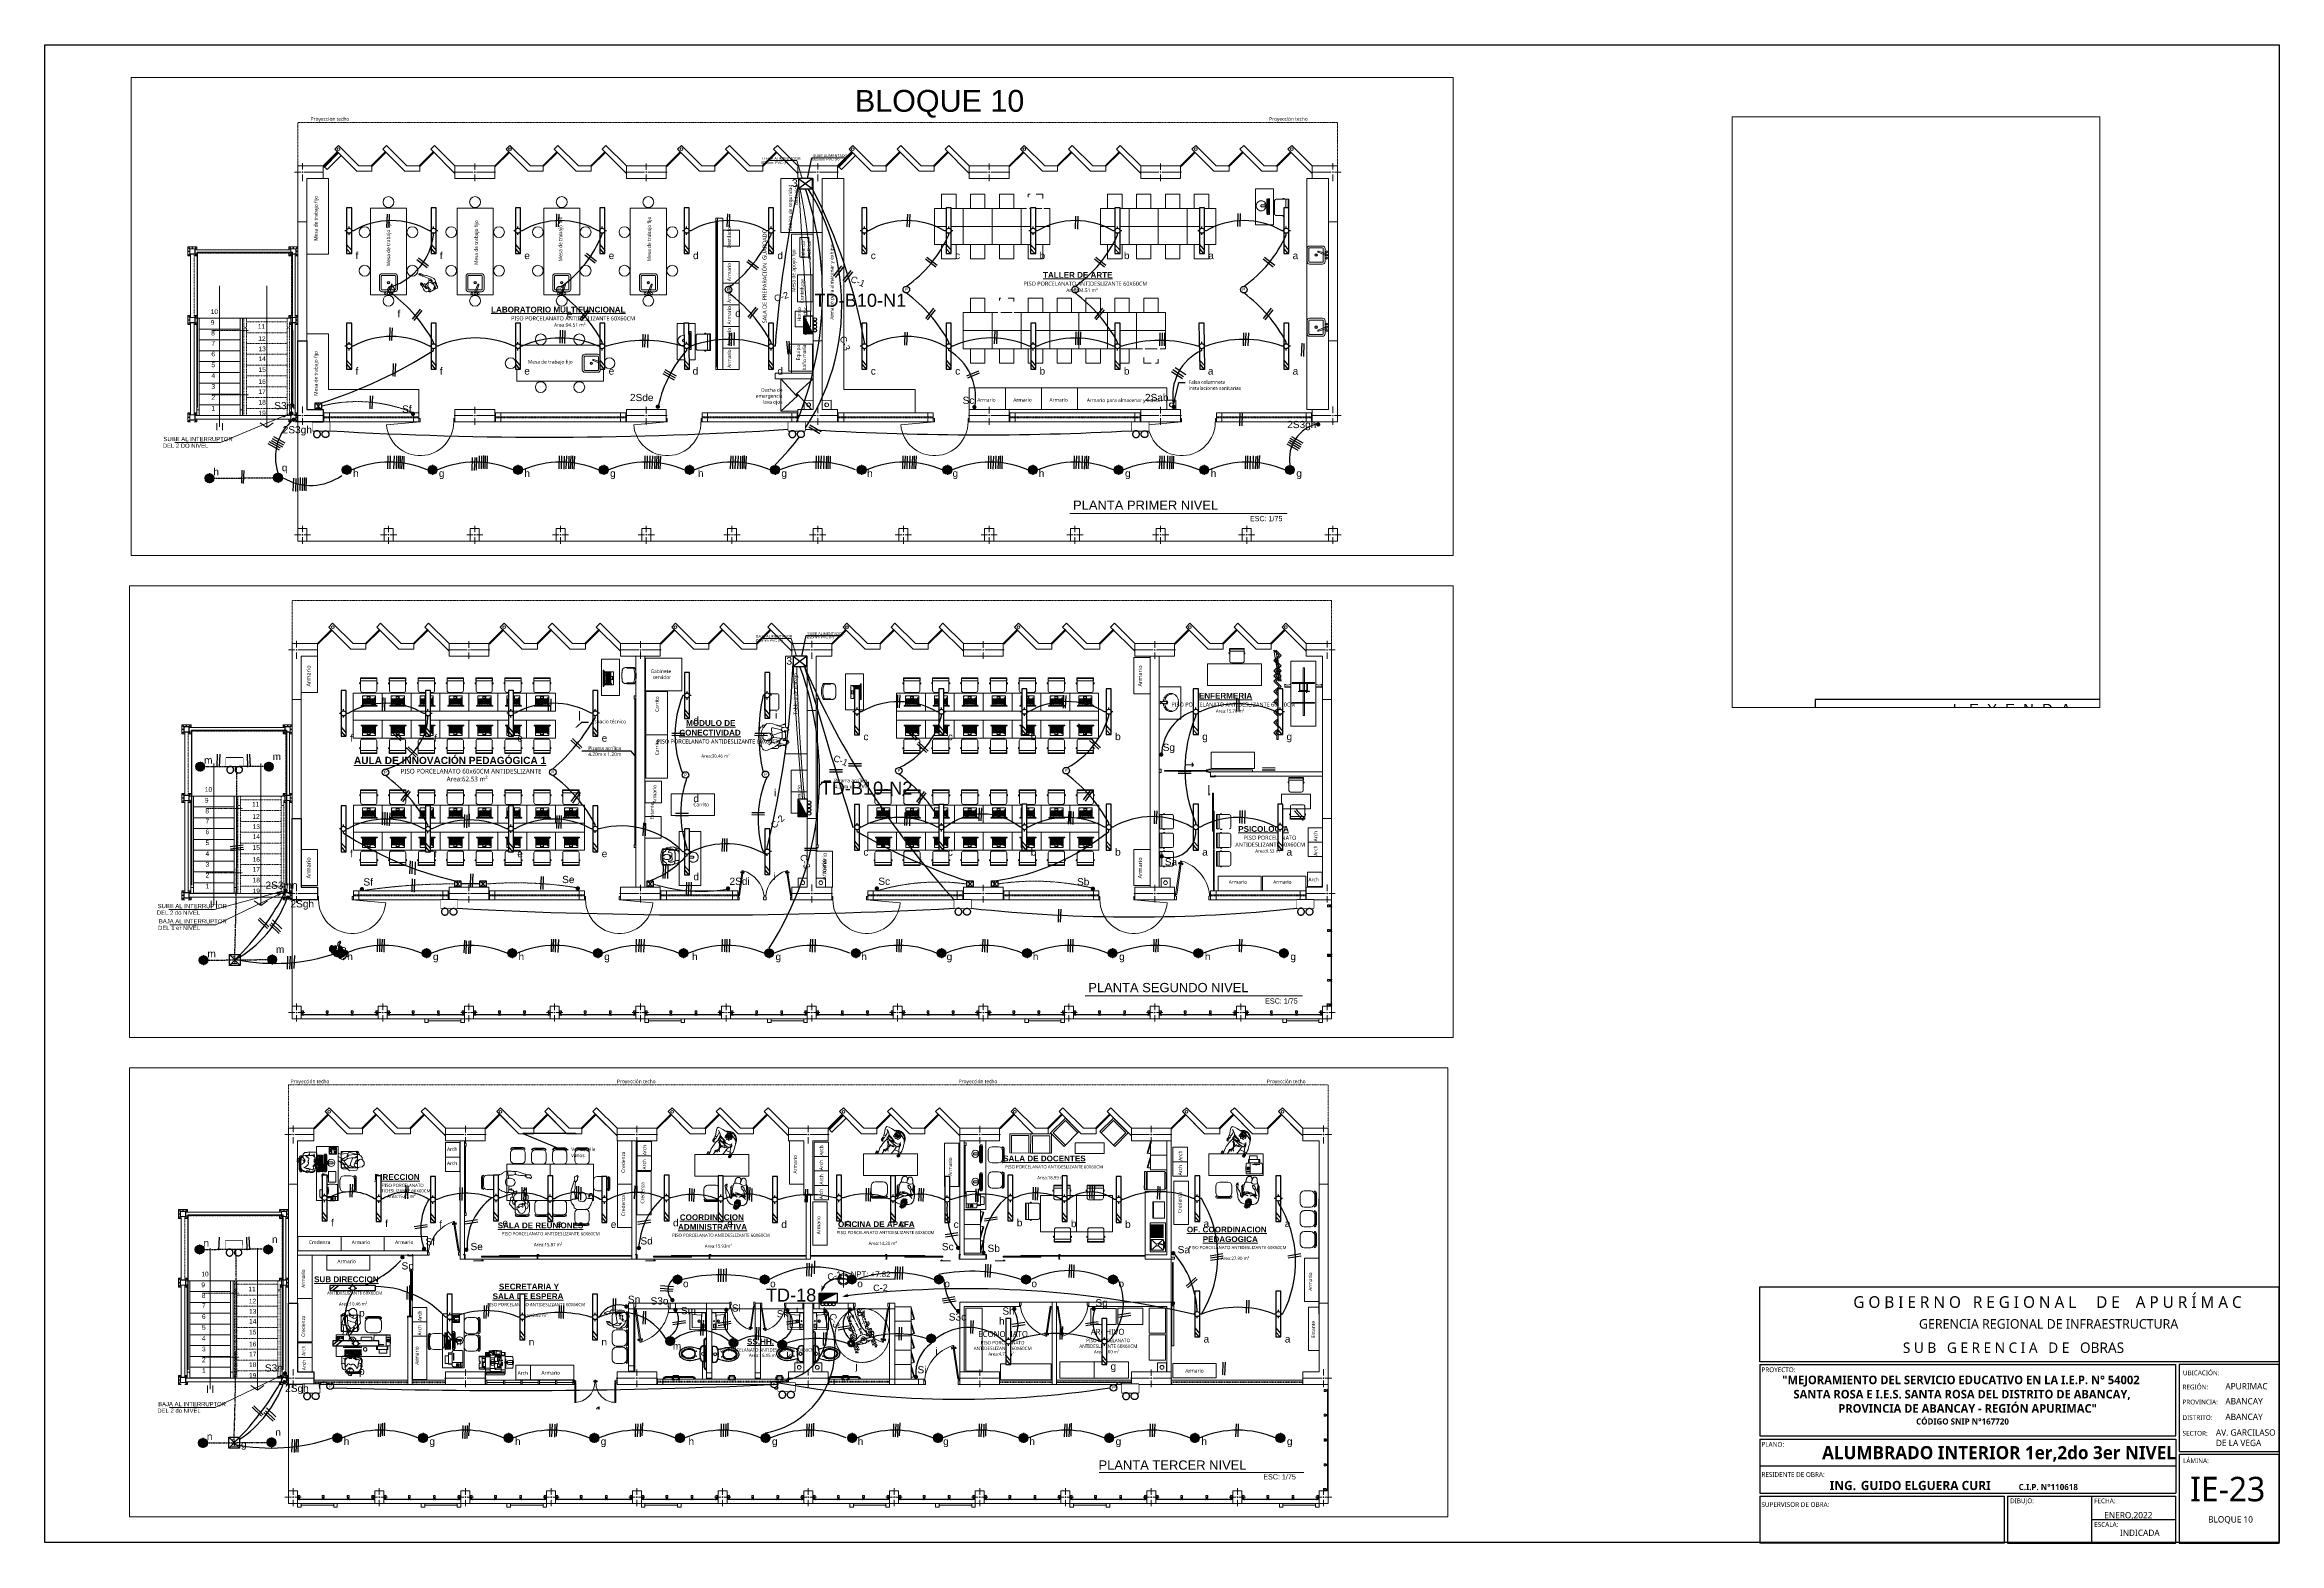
# Paper-space layout 'IE-23' of a CAD drawing. Header units: metres. Extents: x 1 to 826, y 0 to 554.
# The model-space entities are those that its viewports show. They can reach past a viewport. Long polylines and large blocks are cut down to what shows.
import ezdxf
from ezdxf import colors
from ezdxf.entities.mleader import LeaderData, LeaderLine
from ezdxf.enums import TextEntityAlignment as Align
from ezdxf.math import Vec2, Vec3

# ---------------------------------------------------------------- set-up
doc = ezdxf.new("R2010")
doc.units = ezdxf.units.M
doc.set_wipeout_variables(frame=1)
for name, pattern in [('ACAD_ISO14W100', [25.5, 12, -3, 0.5, -3, 0.5, -3, 0.5, -3]), ('CONTINUA', [0]), ('DASHED2', [0.375, 0.25, -0.125]), ('Dot & Dashed', [0.670278, 0.352778, -0.176389, 0, -0.141111]), ('HIDDEN', [9.525, 6.35, -3.175]), ('HIDDEN2', [0.1875, 0.125, -0.0625])]:
    doc.linetypes.add(name, pattern=pattern)
for name, color, linetype, lineweight in [('ALUMBRADO', 1, 'Continuous', 30), ('corriente debil', 30, 'Continuous', 15), ('Cotas varias El', 253, 'Continuous', 13), ('Emergencia', 20, 'Continuous', 25), ('GRAFO 0 BLANCO', 7, 'Continuous', 0), ('ISE- DAtos', 140, 'Continuous', 35), ('LINEAS_IND.', 252, 'Continuous', 5), ('Membrete', 250, 'Continuous', 15), ('ROTULO', 253, 'Continuous', 0), ('TOMACORRIENTE', 5, 'HIDDEN2', 30)]:
    doc.layers.add(name, color=color, linetype=linetype, lineweight=lineweight)
doc.layers.add('G-Anno-Nplt', color=140, linetype='Continuous', lineweight=18, plot=False)
doc.layers.add('IE-LEYENDA', color=142, linetype='Continuous')
doc.styles.add('01COTAS', font='romans.shx')
doc.styles.add('fina', font='techl___.ttf')
doc.styles.add('Generales', font='trebuc.ttf', dxfattribs={"height": 0.1})
doc.styles.add('GENERATED_STYLE_3', font='swisse.ttf')
doc.styles.add('JOS', font='arial.ttf', dxfattribs={"height": 1})
doc.styles.add('Santa Rosa 1 50', font='trebuc.ttf')
doc.styles.get("Standard").update_dxf_attribs({"font": 'arial.ttf'})
doc.styles.add('style1', font='arial.ttf', dxfattribs={"height": 0.35})
doc.styles.add('TITULOS', font='swissek.ttf')
doc.styles.add('WMF-Arial1', font='arial.ttf')
doc.dimstyles.new('DIM-50-PLANTA', dxfattribs={"dimscale": 0.05, "dimtxt": 2, "dimasz": 2, "dimexe": 2, "dimexo": 2, "dimgap": 1, "dimtad": 1, "dimdec": 0, "dimlfac": 1000, "dimdsep": 46, "dimtxsty": '01COTAS', "dimcen": 25, "dimclrd": 9, "dimclre": 9, "dimclrt": 7, "dimadec": 0, "dimazin": 0, "dimtfac": 1, "dimtdec": 0, "dimtmove": 2, "dimatfit": 3, "dimfxl": 1, "dimtolj": 1, "dimtzin": 0, "dimarcsym": 0})

# ---------------------------------------------------------------- blocks, each defined once
blk = doc.blocks.new('caja de paso tipo 1')
at = {"layer": 'ALUMBRADO', "color": 3}
blk.add_lwpolyline([(-0.145, 0.152), (0.145, 0.152), (0.145, -0.152), (-0.145, -0.152)], close=True, dxfattribs=at)
for points in [[(-0.145, -0.152), (0.145, 0.152)], [(-0.145, 0.152), (0.145, -0.152)]]:
    blk.add_lwpolyline(points, dxfattribs=at)
at = {"layer": 'ALUMBRADO', "color": 6}
blk.add_text('1', height=0.231, dxfattribs=at).set_placement((-0.099, -0.115))
blk = doc.blocks.new('ADOSADO')
at = {"color": 1, "lineweight": 25}
blk.add_wipeout([(-0.63, 0.015), (0.64, 0.015), (0.64, 0.155), (-0.63, 0.155)], dxfattribs=at).dxf.layer = 'ALUMBRADO'
at = {"layer": 'ALUMBRADO', "color": 1, "lineweight": 25}
blk.add_lwpolyline([(-0.63, 0.015), (0.64, 0.015), (0.64, 0.155), (-0.63, 0.155)], close=True, dxfattribs=at)
at = {"layer": 'ALUMBRADO', "lineweight": 25}
for points in [[(-0.496, 0.155), (-0.63, 0.041)], [(-0.379, 0.155), (-0.544, 0.015)], [(-0.111, 0.085), (-0.065, 0.085)], [(0.005, 0.155), (0.005, 0.201)], [(0.005, -0.031), (0.005, 0.015)], [(0.075, 0.085), (0.121, 0.085)]]:
    blk.add_lwpolyline(points, dxfattribs=at)
blk.add_circle((0.005, 0.085), 0.0698, dxfattribs=at)
blk = doc.blocks.new('LED')
at = {"layer": 'ALUMBRADO'}
h = blk.add_hatch(color=256, dxfattribs=at)
h.dxf.hatch_style = 1
edge = h.paths.add_edge_path(flags=17)
edge.add_arc((0, 0), 0.135, 0, 360)
edge = h.paths.add_edge_path()
edge.add_arc((0, 0), 0.162, 0, 360)
for points in [[(-0.185, 0), (-0.082, 0)], [(0, 0.185), (0, 0.082)], [(0.082, 0), (0.185, 0)], [(0, -0.082), (0, -0.185)]]:
    blk.add_lwpolyline(points, dxfattribs=at)
at = {"layer": 'ALUMBRADO', "linetype": 'CONTINUA', "ltscale": 0.003}
for radius in [0.162, 0.135, 0.0824]:
    blk.add_circle((0, 0), radius, dxfattribs=at)
blk = doc.blocks.new('LED PASILLO')
at = {"layer": 'ALUMBRADO'}
h = blk.add_hatch(color=202, dxfattribs=at)
h.dxf.hatch_style = 1
edge = h.paths.add_edge_path()
edge.add_line((0, 0.138), (0, -0.138))
edge.add_line((-0.138, 0), (0.138, 0))
edge = h.paths.add_edge_path()
edge.add_line((0, 0), (0, 0.085))
edge.add_arc((0, 0), 0.0845, 90, 180)
edge.add_line((-0.085, 0), (0, 0))
edge = h.paths.add_edge_path()
edge.add_line((0.085, 0), (0, 0))
edge.add_line((0, 0), (0, -0.085))
edge.add_arc((0, 0), 0.0845, 270, 360)
at = {"layer": 'ALUMBRADO', "color": 202}
for points in [[(-0.138, 0), (0.138, 0)], [(0, 0.138), (0, -0.138)]]:
    blk.add_lwpolyline(points, dxfattribs=at)
for radius in [0.122, 0.103, 0.0845]:
    blk.add_circle((0, 0), radius, dxfattribs=at)
blk = doc.blocks.new('TD ALUMBRADO 1')
at = {"layer": 'ALUMBRADO'}
h = blk.add_hatch(color=256, dxfattribs=at)
h.dxf.hatch_style = 1
h.paths.add_polyline_path([(-0.5, 0), (0, 0.25), (0, 0)])
at = {"layer": 'ALUMBRADO', "color": 5}
for points in [[(-0.5, 0), (0, 0.25), (0, 0), (-0.5, 0)], [(-0.5, 0), (-0.5, 0.25), (0, 0.25), (0, 0), (-0.5, 0)]]:
    blk.add_lwpolyline(points, dxfattribs=at)
for centre in [(-0.397, 0.307), (-0.295, 0.307), (-0.193, 0.306), (-0.092, 0.305)]:
    blk.add_circle(centre, 0.0473, dxfattribs=at)
blk = doc.blocks.new('Emergencia')
at = {"color": 1, "lineweight": 5}
blk.add_wipeout([(-0.077, -0.439), (-0.07, -0.435), (-0.064, -0.43), (-0.058, -0.425), (-0.052, -0.42), (-0.047, -0.413), (-0.042, -0.407), (-0.038, -0.4), (-0.034, -0.393), (-0.031, -0.386), (-0.029, -0.378), (-0.027, -0.37), (-0.026, -0.363), (-0.025, -0.355), (-0.025, -0.347), (-0.026, -0.339), (-0.027, -0.331), (-0.029, -0.323), (-0.031, -0.316), (-0.034, -0.308), (-0.038, -0.301), (-0.042, -0.294), (-0.047, -0.288), (-0.052, -0.282), (-0.058, -0.276), (-0.064, -0.271), (-0.07, -0.266), (-0.077, -0.262), (-0.084, -0.259), (-0.092, -0.256), (-0.099, -0.253), (-0.107, -0.251), (-0.115, -0.25), (-0.123, -0.249), (-0.131, -0.25), (-0.139, -0.25), (-0.146, -0.251), (-0.154, -0.253), (-0.162, -0.256), (-0.169, -0.259), (-0.176, -0.262), (-0.183, -0.267), (-0.189, -0.271), (-0.195, -0.276), (-0.201, -0.282), (-0.206, -0.288), (-0.211, -0.295), (-0.215, -0.301), (-0.219, -0.309), (-0.222, -0.316), (-0.224, -0.323), (-0.226, -0.331), (-0.227, -0.339), (-0.228, -0.347), (-0.228, -0.355), (-0.227, -0.363), (-0.226, -0.371), (-0.224, -0.379), (-0.222, -0.386), (-0.218, -0.393), (-0.215, -0.401), (-0.211, -0.407), (-0.206, -0.414), (-0.201, -0.42), (-0.195, -0.425), (-0.189, -0.431), (-0.183, -0.435), (-0.176, -0.439), (-0.169, -0.443), (-0.161, -0.446), (-0.154, -0.448), (-0.146, -0.45), (-0.138, -0.452), (-0.13, -0.452), (-0.122, -0.452), (-0.114, -0.452), (-0.107, -0.45), (-0.099, -0.448), (-0.091, -0.446), (-0.084, -0.443)], dxfattribs=at).dxf.layer = 'Emergencia'
at = {"layer": 'Emergencia', "color": 240, "true_color": 0xed1f24}
blk.add_lwpolyline([(-0.25, -0.25), (0.25, -0.25), (0.25, 0), (-0.25, 0)], close=True, dxfattribs=at)
at = {"color": 240, "lineweight": 5, "true_color": 0xed1f24}
blk.add_wipeout([(-0.25, -0.25), (0.25, -0.25), (0.25, 0), (-0.25, 0)], dxfattribs=at).dxf.layer = 'Emergencia'
at = {"layer": 'Emergencia', "color": 1}
blk.add_lwpolyline([(-0.077, -0.439), (-0.07, -0.435), (-0.064, -0.43), (-0.058, -0.425), (-0.052, -0.42), (-0.047, -0.413), (-0.042, -0.407), (-0.038, -0.4), (-0.034, -0.393), (-0.031, -0.386), (-0.029, -0.378), (-0.027, -0.37), (-0.026, -0.363), (-0.025, -0.355), (-0.025, -0.347), (-0.026, -0.339), (-0.027, -0.331), (-0.029, -0.323), (-0.031, -0.316), (-0.034, -0.308), (-0.038, -0.301), (-0.042, -0.294), (-0.047, -0.288), (-0.052, -0.282), (-0.058, -0.276), (-0.064, -0.271), (-0.07, -0.266), (-0.077, -0.262), (-0.084, -0.259), (-0.092, -0.256), (-0.099, -0.253), (-0.107, -0.251), (-0.115, -0.25), (-0.123, -0.249), (-0.131, -0.25), (-0.139, -0.25), (-0.146, -0.251), (-0.154, -0.253), (-0.162, -0.256), (-0.169, -0.259), (-0.176, -0.262), (-0.183, -0.267), (-0.189, -0.271), (-0.195, -0.276), (-0.201, -0.282), (-0.206, -0.288), (-0.211, -0.295), (-0.215, -0.301), (-0.219, -0.309), (-0.222, -0.316), (-0.224, -0.323), (-0.226, -0.331), (-0.227, -0.339), (-0.228, -0.347), (-0.228, -0.355), (-0.227, -0.363), (-0.226, -0.371), (-0.224, -0.379), (-0.222, -0.386), (-0.218, -0.393), (-0.215, -0.401), (-0.211, -0.407), (-0.206, -0.414), (-0.201, -0.42), (-0.195, -0.425), (-0.189, -0.431), (-0.183, -0.435), (-0.176, -0.439), (-0.169, -0.443), (-0.161, -0.446), (-0.154, -0.448), (-0.146, -0.45), (-0.138, -0.452), (-0.13, -0.452), (-0.122, -0.452), (-0.114, -0.452), (-0.107, -0.45), (-0.099, -0.448), (-0.091, -0.446), (-0.084, -0.443)], close=True, dxfattribs=at)
at = {"color": 1, "lineweight": 5}
blk.add_wipeout([(0.077, -0.439), (0.07, -0.435), (0.064, -0.43), (0.058, -0.425), (0.052, -0.42), (0.047, -0.413), (0.042, -0.407), (0.038, -0.4), (0.034, -0.393), (0.031, -0.386), (0.029, -0.378), (0.027, -0.37), (0.026, -0.363), (0.025, -0.355), (0.025, -0.347), (0.026, -0.339), (0.027, -0.331), (0.029, -0.323), (0.031, -0.316), (0.034, -0.308), (0.038, -0.301), (0.042, -0.294), (0.047, -0.288), (0.052, -0.282), (0.058, -0.276), (0.064, -0.271), (0.07, -0.266), (0.077, -0.262), (0.084, -0.259), (0.092, -0.256), (0.099, -0.253), (0.107, -0.251), (0.115, -0.25), (0.123, -0.249), (0.131, -0.25), (0.139, -0.25), (0.146, -0.251), (0.154, -0.253), (0.162, -0.256), (0.169, -0.259), (0.176, -0.262), (0.183, -0.267), (0.189, -0.271), (0.195, -0.276), (0.201, -0.282), (0.206, -0.288), (0.211, -0.295), (0.215, -0.301), (0.219, -0.309), (0.222, -0.316), (0.224, -0.323), (0.226, -0.331), (0.227, -0.339), (0.228, -0.347), (0.228, -0.355), (0.227, -0.363), (0.226, -0.371), (0.224, -0.379), (0.222, -0.386), (0.218, -0.393), (0.215, -0.401), (0.211, -0.407), (0.206, -0.414), (0.201, -0.42), (0.195, -0.425), (0.189, -0.431), (0.183, -0.435), (0.176, -0.439), (0.169, -0.443), (0.161, -0.446), (0.154, -0.448), (0.146, -0.45), (0.138, -0.452), (0.13, -0.452), (0.122, -0.452), (0.114, -0.452), (0.107, -0.45), (0.099, -0.448), (0.091, -0.446), (0.084, -0.443)], dxfattribs=at).dxf.layer = 'Emergencia'
at = {"layer": 'Emergencia', "color": 1}
blk.add_lwpolyline([(0.077, -0.439), (0.07, -0.435), (0.064, -0.43), (0.058, -0.425), (0.052, -0.42), (0.047, -0.413), (0.042, -0.407), (0.038, -0.4), (0.034, -0.393), (0.031, -0.386), (0.029, -0.378), (0.027, -0.37), (0.026, -0.363), (0.025, -0.355), (0.025, -0.347), (0.026, -0.339), (0.027, -0.331), (0.029, -0.323), (0.031, -0.316), (0.034, -0.308), (0.038, -0.301), (0.042, -0.294), (0.047, -0.288), (0.052, -0.282), (0.058, -0.276), (0.064, -0.271), (0.07, -0.266), (0.077, -0.262), (0.084, -0.259), (0.092, -0.256), (0.099, -0.253), (0.107, -0.251), (0.115, -0.25), (0.123, -0.249), (0.131, -0.25), (0.139, -0.25), (0.146, -0.251), (0.154, -0.253), (0.162, -0.256), (0.169, -0.259), (0.176, -0.262), (0.183, -0.267), (0.189, -0.271), (0.195, -0.276), (0.201, -0.282), (0.206, -0.288), (0.211, -0.295), (0.215, -0.301), (0.219, -0.309), (0.222, -0.316), (0.224, -0.323), (0.226, -0.331), (0.227, -0.339), (0.228, -0.347), (0.228, -0.355), (0.227, -0.363), (0.226, -0.371), (0.224, -0.379), (0.222, -0.386), (0.218, -0.393), (0.215, -0.401), (0.211, -0.407), (0.206, -0.414), (0.201, -0.42), (0.195, -0.425), (0.189, -0.431), (0.183, -0.435), (0.176, -0.439), (0.169, -0.443), (0.161, -0.446), (0.154, -0.448), (0.146, -0.45), (0.138, -0.452), (0.13, -0.452), (0.122, -0.452), (0.114, -0.452), (0.107, -0.45), (0.099, -0.448), (0.091, -0.446), (0.084, -0.443)], close=True, dxfattribs=at)
blk = doc.blocks.new('A$C0C667B88')
for p, q in [((0.04, 0.745), (0.265, 0.745)), ((0.049, 0.765), (0.159, 0.765)), ((0.135, 0.765), (0.265, 0.765)), ((0.16, 0.765), (0.265, 0.765)), ((0.265, 0.765), (0.265, 0.745)), ((0.04, 0.335), (0.265, 0.335)), ((0.049, 0.315), (0.159, 0.315)), ((0.135, 0.315), (0.265, 0.315)), ((0.16, 0.315), (0.265, 0.315)), ((0.265, 0.335), (0.265, 0.315))]:
    blk.add_line(p, q)
for points in [[(0.4, 0.54), (0.4, 0.553), (0.4, 0.566), (0.399, 0.579), (0.399, 0.591), (0.399, 0.603), (0.398, 0.614), (0.397, 0.625), (0.397, 0.635), (0.396, 0.643), (0.395, 0.651), (0.395, 0.658), (0.394, 0.665), (0.393, 0.671), (0.392, 0.676), (0.391, 0.681), (0.39, 0.685), (0.39, 0.69), (0.389, 0.694), (0.388, 0.697), (0.387, 0.701), (0.386, 0.704), (0.385, 0.707), (0.383, 0.71), (0.382, 0.713), (0.381, 0.716), (0.379, 0.718), (0.378, 0.72), (0.376, 0.723), (0.375, 0.725), (0.373, 0.727), (0.371, 0.729), (0.37, 0.731), (0.368, 0.733), (0.366, 0.735), (0.364, 0.737), (0.361, 0.739), (0.359, 0.741), (0.356, 0.743), (0.352, 0.745), (0.349, 0.747), (0.344, 0.749), (0.339, 0.751), (0.333, 0.754), (0.324, 0.756), (0.314, 0.758), (0.301, 0.761), (0.285, 0.763), (0.265, 0.765)], [(0.4, 0.54), (0.4, 0.527), (0.4, 0.514), (0.399, 0.502), (0.399, 0.489), (0.399, 0.477), (0.398, 0.466), (0.397, 0.456), (0.397, 0.446), (0.396, 0.437), (0.395, 0.429), (0.395, 0.422), (0.394, 0.416), (0.393, 0.41), (0.392, 0.405), (0.391, 0.4), (0.39, 0.395), (0.39, 0.391), (0.389, 0.387), (0.388, 0.383), (0.387, 0.38), (0.386, 0.376), (0.385, 0.373), (0.383, 0.37), (0.382, 0.368), (0.381, 0.365), (0.379, 0.363), (0.378, 0.36), (0.376, 0.358), (0.375, 0.356), (0.373, 0.354), (0.371, 0.352), (0.37, 0.35), (0.368, 0.348), (0.366, 0.346), (0.364, 0.344), (0.361, 0.342), (0.359, 0.34), (0.356, 0.338), (0.352, 0.336), (0.349, 0.334), (0.344, 0.332), (0.339, 0.329), (0.333, 0.327), (0.324, 0.325), (0.314, 0.322), (0.301, 0.32), (0.285, 0.318), (0.265, 0.315)]]:
    blk.add_lwpolyline(points)
for centre, start, end in [((0.54, 0.54), 155.3885, 204.6115), ((0.58, 0.54), 157.7008, 202.2992)]:
    blk.add_arc(centre, 0.54, start, end)
blk = doc.blocks.new('A$C34F338A5')
at = {"layer": 'GRAFO 0 BLANCO', "color": 8}
for p, q in [((0.756, 0.662), (0.752, 0.653)), ((0.757, 0.664), (0.756, 0.662)), ((0.76, 0.668), (0.757, 0.664)), ((0.763, 0.671), (0.76, 0.668)), ((0.766, 0.673), (0.763, 0.671)), ((0.769, 0.674), (0.766, 0.673)), ((0.773, 0.675), (0.769, 0.674)), ((0.777, 0.675), (0.773, 0.675)), ((0.781, 0.674), (0.777, 0.675)), ((0.784, 0.673), (0.781, 0.674)), ((0.788, 0.671), (0.784, 0.673)), ((0.79, 0.668), (0.788, 0.671)), ((0.793, 0.664), (0.79, 0.668)), ((0.795, 0.66), (0.793, 0.664)), ((0.796, 0.656), (0.795, 0.66)), ((0.797, 0.653), (0.796, 0.656)), ((0.841, 0.653), (0.905, 0.653)), ((0.841, 0.197), (0.841, 0.653)), ((0.905, 0.653), (0.923, 0.653)), ((0.905, 0.197), (0.905, 0.653)), ((0.923, 0.197), (0.923, 0.653)), ((0.752, 0.197), (0.756, 0.187)), ((0.756, 0.187), (0.757, 0.185)), ((0.757, 0.185), (0.76, 0.182)), ((0.76, 0.182), (0.763, 0.179)), ((0.763, 0.179), (0.766, 0.177)), ((0.766, 0.177), (0.769, 0.175)), ((0.769, 0.175), (0.773, 0.175)), ((0.773, 0.175), (0.777, 0.175)), ((0.777, 0.175), (0.781, 0.175)), ((0.781, 0.175), (0.784, 0.177)), ((0.784, 0.177), (0.788, 0.179)), ((0.788, 0.179), (0.79, 0.182)), ((0.79, 0.182), (0.793, 0.185)), ((0.793, 0.185), (0.795, 0.189)), ((0.795, 0.189), (0.796, 0.193)), ((0.796, 0.193), (0.797, 0.197)), ((0.841, 0.197), (0.905, 0.197)), ((0.905, 0.197), (0.923, 0.197))]:
    blk.add_line(p, q, dxfattribs=at)
for points in [[(0, 0.8), (0.5, 0.8), (0.5, 0), (0, 0), (0, 0.8)], [(0.363, 0.456), (0.36, 0.459), (0.363, 0.462), (0.363, 0.456)], [(0.384, 0.456), (0.387, 0.459), (0.384, 0.462), (0.384, 0.456)]]:
    blk.add_lwpolyline(points, dxfattribs=at)
for points in [[(0.146, 0.663), (0.146, 0.214), (0.142, 0.214, -0.414214), (0.139, 0.217), (0.139, 0.661, -0.414214), (0.142, 0.663)], [(0.176, 0.253), (0.176, 0.615, 0.14104), (0.176, 0.616), (0.146, 0.663), (0.146, 0.214), (0.176, 0.252, 0.167529)], [(0.424, 0.255), (0.424, 0.612, 0.414214), (0.421, 0.615), (0.18, 0.615, 0.414214), (0.178, 0.613), (0.178, 0.254, 0.414214), (0.18, 0.252), (0.421, 0.252, 0.414214)], [(0.345, 0.273), (0.345, 0.596, 0.414214), (0.338, 0.604), (0.218, 0.604, 0.414214), (0.211, 0.596), (0.211, 0.273, 0.414214), (0.218, 0.266), (0.338, 0.266, 0.414214)], [(0.227, 0.608), (0.227, 0.608, 0.414214), (0.227, 0.609), (0.219, 0.609, 0.414214), (0.218, 0.608), (0.218, 0.608, 0.414214), (0.219, 0.607), (0.227, 0.607, 0.414214)], [(0.34, 0.608), (0.34, 0.608, 0.414214), (0.339, 0.609), (0.331, 0.609, 0.414214), (0.331, 0.608), (0.331, 0.608, 0.414214), (0.331, 0.607), (0.339, 0.607, 0.414214)], [(0.227, 0.26), (0.227, 0.26, 0.414214), (0.227, 0.261), (0.219, 0.261, 0.414214), (0.218, 0.26), (0.218, 0.26, 0.414214), (0.219, 0.259), (0.227, 0.259, 0.414214)], [(0.34, 0.26), (0.34, 0.26, 0.414214), (0.339, 0.261), (0.331, 0.261, 0.414214), (0.331, 0.26), (0.331, 0.26, 0.414214), (0.331, 0.259), (0.339, 0.259, 0.414214)], [(0.396, 0.387), (0.396, 0.464, 0.414214), (0.393, 0.467), (0.353, 0.467, 0.414214), (0.35, 0.464), (0.35, 0.387, 0.414214), (0.353, 0.384), (0.393, 0.384, 0.414214)], [(0.411, 0.425), (0.411, 0.464, 0.414214), (0.408, 0.467), (0.402, 0.467, 0.414214), (0.4, 0.464), (0.4, 0.425)], [(0.411, 0.387), (0.411, 0.425), (0.4, 0.425), (0.4, 0.387, 0.414214), (0.402, 0.384), (0.408, 0.384, 0.414214)]]:
    blk.add_lwpolyline(points, format="xyb", close=True, dxfattribs=at)
for points in [[(0.173, 0.264), (0.173, 0.604), (0.148, 0.648), (0.148, 0.23)], [(0.176, 0.593), (0.176, 0.564), (0.178, 0.564), (0.178, 0.593)], [(0.176, 0.593), (0.176, 0.591), (0.178, 0.591), (0.178, 0.593)], [(0.176, 0.564), (0.176, 0.566), (0.178, 0.566), (0.178, 0.564)], [(0.181, 0.61), (0.181, 0.614), (0.193, 0.614), (0.193, 0.61)], [(0.188, 0.51), (0.188, 0.519), (0.186, 0.519), (0.186, 0.51)], [(0.197, 0.587), (0.197, 0.589), (0.192, 0.589), (0.192, 0.587)], [(0.221, 0.58), (0.221, 0.596), (0.231, 0.596), (0.231, 0.58)], [(0.221, 0.56), (0.221, 0.576), (0.231, 0.576), (0.231, 0.56)], [(0.221, 0.538), (0.221, 0.554), (0.231, 0.554), (0.231, 0.538)], [(0.221, 0.518), (0.221, 0.534), (0.231, 0.534), (0.231, 0.518)], [(0.221, 0.496), (0.221, 0.513), (0.231, 0.513), (0.231, 0.496)], [(0.236, 0.559), (0.236, 0.596), (0.252, 0.596), (0.252, 0.559)], [(0.236, 0.537), (0.236, 0.555), (0.252, 0.555), (0.252, 0.537)], [(0.236, 0.515), (0.236, 0.533), (0.252, 0.533), (0.252, 0.515)], [(0.236, 0.493), (0.236, 0.511), (0.252, 0.511), (0.252, 0.493)], [(0.257, 0.57), (0.257, 0.596), (0.274, 0.596), (0.274, 0.57)], [(0.257, 0.549), (0.257, 0.567), (0.274, 0.567), (0.274, 0.549)], [(0.257, 0.527), (0.257, 0.545), (0.274, 0.545), (0.274, 0.527)], [(0.257, 0.505), (0.257, 0.523), (0.274, 0.523), (0.274, 0.505)], [(0.257, 0.482), (0.257, 0.5), (0.274, 0.5), (0.274, 0.482)], [(0.279, 0.579), (0.279, 0.596), (0.295, 0.596), (0.295, 0.579)], [(0.279, 0.558), (0.279, 0.576), (0.295, 0.576), (0.295, 0.558)], [(0.279, 0.536), (0.279, 0.554), (0.295, 0.554), (0.295, 0.536)], [(0.279, 0.514), (0.279, 0.531), (0.295, 0.531), (0.295, 0.514)], [(0.279, 0.491), (0.279, 0.509), (0.295, 0.509), (0.295, 0.491)], [(0.3, 0.547), (0.3, 0.596), (0.316, 0.596), (0.316, 0.547)], [(0.3, 0.525), (0.3, 0.543), (0.316, 0.543), (0.316, 0.525)], [(0.3, 0.503), (0.3, 0.521), (0.316, 0.521), (0.316, 0.503)], [(0.3, 0.481), (0.3, 0.499), (0.316, 0.499), (0.316, 0.481)], [(0.332, 0.595), (0.332, 0.578), (0.321, 0.578), (0.321, 0.595)], [(0.332, 0.575), (0.332, 0.558), (0.321, 0.558), (0.321, 0.575)], [(0.332, 0.555), (0.332, 0.538), (0.321, 0.538), (0.321, 0.555)], [(0.321, 0.517), (0.321, 0.535), (0.338, 0.535), (0.338, 0.517)], [(0.321, 0.495), (0.321, 0.513), (0.338, 0.513), (0.338, 0.495)], [(0.332, 0.501), (0.333, 0.508), (0.325, 0.508), (0.326, 0.501)], [(0.332, 0.501), (0.333, 0.504), (0.326, 0.504), (0.326, 0.501)], [(0.332, 0.501), (0.333, 0.508), (0.329, 0.508), (0.329, 0.501)], [(0.332, 0.578), (0.332, 0.595), (0.342, 0.595), (0.342, 0.578)], [(0.332, 0.558), (0.332, 0.575), (0.342, 0.575), (0.342, 0.558)], [(0.332, 0.538), (0.332, 0.555), (0.342, 0.555), (0.342, 0.538)], [(0.354, 0.598), (0.354, 0.58), (0.372, 0.58), (0.372, 0.598)], [(0.176, 0.275), (0.176, 0.303), (0.178, 0.303), (0.178, 0.275)], [(0.176, 0.303), (0.176, 0.301), (0.178, 0.301), (0.178, 0.303)], [(0.176, 0.275), (0.176, 0.277), (0.178, 0.277), (0.178, 0.275)], [(0.188, 0.348), (0.188, 0.357), (0.186, 0.357), (0.186, 0.348)], [(0.221, 0.476), (0.221, 0.493), (0.231, 0.493), (0.231, 0.476)], [(0.221, 0.456), (0.221, 0.472), (0.231, 0.472), (0.231, 0.456)], [(0.221, 0.436), (0.221, 0.452), (0.231, 0.452), (0.231, 0.436)], [(0.221, 0.415), (0.221, 0.432), (0.231, 0.432), (0.231, 0.415)], [(0.221, 0.395), (0.221, 0.412), (0.231, 0.412), (0.231, 0.395)], [(0.221, 0.376), (0.221, 0.392), (0.231, 0.392), (0.231, 0.376)], [(0.221, 0.354), (0.221, 0.371), (0.231, 0.371), (0.231, 0.354)], [(0.221, 0.333), (0.221, 0.35), (0.231, 0.35), (0.231, 0.333)], [(0.221, 0.312), (0.221, 0.329), (0.231, 0.329), (0.231, 0.312)], [(0.221, 0.292), (0.221, 0.309), (0.231, 0.309), (0.231, 0.292)], [(0.221, 0.271), (0.221, 0.288), (0.231, 0.288), (0.231, 0.271)], [(0.236, 0.471), (0.236, 0.489), (0.252, 0.489), (0.252, 0.471)], [(0.236, 0.449), (0.236, 0.467), (0.252, 0.467), (0.252, 0.449)], [(0.236, 0.426), (0.236, 0.444), (0.252, 0.444), (0.252, 0.426)], [(0.236, 0.404), (0.236, 0.422), (0.252, 0.422), (0.252, 0.404)], [(0.236, 0.382), (0.236, 0.4), (0.252, 0.4), (0.252, 0.382)], [(0.236, 0.36), (0.236, 0.378), (0.252, 0.378), (0.252, 0.36)], [(0.236, 0.338), (0.236, 0.356), (0.252, 0.356), (0.252, 0.338)], [(0.236, 0.316), (0.236, 0.334), (0.252, 0.334), (0.252, 0.316)], [(0.236, 0.293), (0.236, 0.311), (0.252, 0.311), (0.252, 0.293)], [(0.236, 0.271), (0.236, 0.289), (0.252, 0.289), (0.252, 0.271)], [(0.257, 0.46), (0.257, 0.478), (0.274, 0.478), (0.274, 0.46)], [(0.257, 0.438), (0.257, 0.456), (0.274, 0.456), (0.274, 0.438)], [(0.257, 0.416), (0.257, 0.434), (0.274, 0.434), (0.274, 0.416)], [(0.257, 0.394), (0.257, 0.412), (0.274, 0.412), (0.274, 0.394)], [(0.257, 0.372), (0.257, 0.39), (0.274, 0.39), (0.274, 0.372)], [(0.257, 0.349), (0.257, 0.367), (0.274, 0.367), (0.274, 0.349)], [(0.257, 0.327), (0.257, 0.345), (0.274, 0.345), (0.274, 0.327)], [(0.257, 0.305), (0.257, 0.323), (0.274, 0.323), (0.274, 0.305)], [(0.257, 0.271), (0.257, 0.301), (0.274, 0.301), (0.274, 0.271)], [(0.279, 0.469), (0.279, 0.487), (0.295, 0.487), (0.295, 0.469)], [(0.279, 0.447), (0.279, 0.465), (0.295, 0.465), (0.295, 0.447)], [(0.279, 0.425), (0.279, 0.443), (0.295, 0.443), (0.295, 0.425)], [(0.279, 0.403), (0.279, 0.421), (0.295, 0.421), (0.295, 0.403)], [(0.279, 0.381), (0.279, 0.398), (0.295, 0.398), (0.295, 0.381)], [(0.279, 0.358), (0.279, 0.376), (0.295, 0.376), (0.295, 0.358)], [(0.279, 0.336), (0.279, 0.354), (0.295, 0.354), (0.295, 0.336)], [(0.279, 0.314), (0.279, 0.332), (0.295, 0.332), (0.295, 0.314)], [(0.279, 0.271), (0.279, 0.31), (0.295, 0.31), (0.295, 0.271)], [(0.3, 0.459), (0.3, 0.477), (0.316, 0.477), (0.316, 0.459)], [(0.3, 0.436), (0.3, 0.454), (0.316, 0.454), (0.316, 0.436)], [(0.3, 0.414), (0.3, 0.432), (0.316, 0.432), (0.316, 0.414)], [(0.3, 0.392), (0.3, 0.41), (0.316, 0.41), (0.316, 0.392)], [(0.3, 0.37), (0.3, 0.388), (0.316, 0.388), (0.316, 0.37)], [(0.3, 0.348), (0.3, 0.366), (0.316, 0.366), (0.316, 0.348)], [(0.3, 0.326), (0.3, 0.344), (0.316, 0.344), (0.316, 0.326)], [(0.3, 0.303), (0.3, 0.321), (0.316, 0.321), (0.316, 0.303)], [(0.3, 0.271), (0.3, 0.301), (0.316, 0.301), (0.316, 0.271)], [(0.321, 0.473), (0.321, 0.491), (0.338, 0.491), (0.338, 0.473)], [(0.321, 0.383), (0.321, 0.468), (0.338, 0.468), (0.338, 0.383)], [(0.321, 0.349), (0.321, 0.379), (0.338, 0.379), (0.338, 0.349)], [(0.321, 0.327), (0.321, 0.345), (0.338, 0.345), (0.338, 0.327)], [(0.321, 0.305), (0.321, 0.323), (0.338, 0.323), (0.338, 0.305)], [(0.321, 0.271), (0.321, 0.301), (0.338, 0.301), (0.338, 0.271)], [(0.334, 0.311), (0.334, 0.318), (0.326, 0.318), (0.327, 0.311)], [(0.334, 0.311), (0.334, 0.315), (0.327, 0.315), (0.327, 0.311)], [(0.334, 0.311), (0.334, 0.318), (0.33, 0.318), (0.33, 0.311)], [(0.366, 0.456), (0.366, 0.462), (0.367, 0.462), (0.367, 0.456)], [(0.37, 0.456), (0.37, 0.462), (0.371, 0.462), (0.371, 0.456)], [(0.378, 0.456), (0.378, 0.462), (0.379, 0.462), (0.379, 0.456)], [(0.381, 0.456), (0.381, 0.462), (0.382, 0.462), (0.382, 0.456)], [(0.424, 0.3), (0.424, 0.303), (0.419, 0.303), (0.419, 0.3)], [(0.424, 0.293), (0.424, 0.296), (0.419, 0.296), (0.419, 0.293)], [(0.424, 0.286), (0.424, 0.289), (0.419, 0.289), (0.419, 0.286)], [(0.424, 0.278), (0.424, 0.281), (0.419, 0.281), (0.419, 0.278)]]:
    blk.add_lwpolyline(points, close=True, dxfattribs=at)
blk.add_lwpolyline([(0.923, 0.2), (0.573, 0.2, -0.414214), (0.523, 0.25), (0.523, 0.6, -0.414214), (0.573, 0.65), (0.923, 0.65), (0.923, 0.2)], format="xyb", dxfattribs=at)
for centre, radius in [((0.196, 0.588), 0.00745), ((0.205, 0.299), 0.00177), ((0.205, 0.289), 0.00177), ((0.205, 0.279), 0.00177)]:
    blk.add_circle(centre, radius, dxfattribs=at)
blk.add_arc((0.197, 0.588), 0.00424, 222.7517, 140.8259, dxfattribs=at)
for s, height, p in [('Pausa', 0.00246, (0.226, 0.584)), ('Bloq', 0.00246, (0.226, 0.565)), ('Impr', 0.00246, (0.226, 0.542)), ('F12', 0.00411, (0.228, 0.521)), ('F11', 0.00411, (0.228, 0.501)), ('Inter', 0.00246, (0.229, 0.584)), ('Despl', 0.00246, (0.229, 0.564)), ('Pant', 0.00246, (0.229, 0.542)), ('?', 0.00417, (0.241, 0.518)), ('=', 0.00417, (0.24, 0.495)), ('¿', 0.00417, (0.242, 0.539)), ('Retroceso', 0.00417, (0.246, 0.566)), ('0', 0.00417, (0.25, 0.494)), ('¡', 0.00417, (0.25, 0.539)), ("'", 0.00417, (0.252, 0.518)), ('*', 0.00417, (0.263, 0.55)), ('^ ', 0.00417, (0.263, 0.528)), ('Enter', 0.00417, (0.267, 0.577)), ('P', 0.00417, (0.267, 0.512)), (']', 0.00417, (0.27, 0.564)), ('[ ', 0.00417, (0.271, 0.541)), ('+', 0.00417, (0.272, 0.55)), ('`', 0.00417, (0.272, 0.529)), ('¨', 0.00417, (0.285, 0.539)), ('Ñ', 0.00417, (0.289, 0.52)), ('L', 0.00417, (0.289, 0.498)), ('}', 0.00417, (0.292, 0.572)), ('{', 0.00417, (0.292, 0.548)), ('´', 0.00417, (0.292, 0.539)), (':', 0.00417, (0.304, 0.506)), ('_', 0.00417, (0.303, 0.53)), ('Shift', 0.00417, (0.31, 0.566)), ('-', 0.00417, (0.314, 0.53)), ('.', 0.00417, (0.314, 0.506)), ('Re Pág', 0.00246, (0.327, 0.581)), ('Inicio ', 0.00246, (0.327, 0.562)), ('Insert', 0.00246, (0.327, 0.542)), ('Ctrl', 0.00417, (0.331, 0.521)), ('Av Pág', 0.00246, (0.338, 0.582)), ('Supr', 0.00246, (0.338, 0.543)), ('Fin', 0.00246, (0.339, 0.564)), ('Esc', 0.00411, (0.228, 0.274)), ('F10', 0.00411, (0.228, 0.48)), ('F9', 0.00411, (0.228, 0.461)), ('F8', 0.00411, (0.228, 0.441)), ('F7', 0.00411, (0.228, 0.421)), ('F6', 0.00411, (0.228, 0.401)), ('F5', 0.00411, (0.228, 0.381)), ('F4', 0.00411, (0.228, 0.359)), ('F3', 0.00411, (0.228, 0.339)), ('F2', 0.00411, (0.228, 0.318)), ('F1', 0.00411, (0.228, 0.298)), ('/', 0.00417, (0.241, 0.429)), ('&', 0.00417, (0.241, 0.406)), ('!', 0.00417, (0.242, 0.295)), (')', 0.00417, (0.242, 0.474)), ('(', 0.00417, (0.242, 0.451)), ('%%%', 0.00417, (0.242, 0.384)), ('$', 0.00417, (0.242, 0.362)), ('.', 0.00417, (0.238, 0.339)), ('"', 0.00417, (0.242, 0.316)), ('¬', 0.00417, (0.241, 0.307)), ('@', 0.00417, (0.25, 0.328)), ('|', 0.00411, (0.25, 0.307)), ('\\', 0.00417, (0.249, 0.285)), ('#', 0.00417, (0.25, 0.351)), ('3', 0.00417, (0.25, 0.339)), ('9', 0.00417, (0.251, 0.472)), ('8', 0.00417, (0.251, 0.45)), ('7', 0.00417, (0.251, 0.428)), ('6', 0.00417, (0.251, 0.405)), ('5', 0.00417, (0.251, 0.384)), ('4', 0.00417, (0.251, 0.362)), ('2', 0.00417, (0.251, 0.316)), ('1', 0.00417, (0.251, 0.294)), ('°', 0.00411, (0.252, 0.272)), ('~ ', 0.00417, (0.252, 0.374)), ('O', 0.00417, (0.267, 0.489)), ('I', 0.00417, (0.267, 0.469)), ('U', 0.00417, (0.267, 0.445)), ('Y', 0.00417, (0.267, 0.423)), ('T', 0.00417, (0.267, 0.401)), ('R', 0.00417, (0.267, 0.378)), ('E', 0.00417, (0.267, 0.356)), ('W', 0.00417, (0.267, 0.334)), ('Q', 0.00417, (0.267, 0.311)), ('Tab', 0.00417, (0.267, 0.279)), ('Bloq', 0.00417, (0.286, 0.279)), ('K', 0.00417, (0.289, 0.476)), ('J', 0.00417, (0.289, 0.455)), ('H', 0.00417, (0.289, 0.432)), ('G', 0.00417, (0.289, 0.41)), ('F', 0.00417, (0.289, 0.389)), ('D', 0.00417, (0.289, 0.366)), ('S', 0.00417, (0.289, 0.343)), ('A', 0.00417, (0.289, 0.321)), ('Mayús', 0.00417, (0.292, 0.279)), (';', 0.00417, (0.305, 0.483)), ('<', 0.00417, (0.308, 0.313)), ('N', 0.00417, (0.31, 0.444)), ('C', 0.00417, (0.311, 0.377)), ('X', 0.00417, (0.31, 0.354)), ('Z', 0.00417, (0.31, 0.333)), ('Shift', 0.00417, (0.311, 0.282)), ('M', 0.00417, (0.311, 0.465)), ('B', 0.00417, (0.311, 0.422)), ('V', 0.00417, (0.311, 0.399)), ('>', 0.00417, (0.314, 0.314)), (',', 0.00417, (0.314, 0.482)), ('Alt', 0.00417, (0.329, 0.358)), ('Ctrl', 0.00417, (0.331, 0.281)), ('Alt Gr', 0.00417, (0.332, 0.474)), ('Fn', 0.00417, (0.331, 0.334))]:
    blk.add_text(s, height=height, rotation=90, dxfattribs=at).set_placement(p)
blk = doc.blocks.new('A$C25D713F6')
at = {"layer": 'GRAFO 0 BLANCO'}
h = blk.add_hatch(color=8, dxfattribs=at)
h.dxf.hatch_style = 1
h.set_gradient(color1=(0, 63, 255), color2=(0, 191, 255), tint=1, name='INVSPHERICAL')
edge = h.paths.add_edge_path()
edge.add_arc((0.066, 0.219), 0.00177, 0, 360)
h = blk.add_hatch(color=8, dxfattribs=at)
h.dxf.hatch_style = 1
h.set_gradient(color1=(255, 255, 0), color2=(127, 255, 0), tint=1, name='INVSPHERICAL')
h.paths.add_polyline_path([(0.064, 0), (0.067, 0), (0.067, 0.005), (0.064, 0.005)])
h = blk.add_hatch(color=8, dxfattribs=at)
h.dxf.hatch_style = 1
h.set_gradient(color1=(255, 255, 0), color2=(127, 255, 0), tint=1, name='INVSPHERICAL')
h.paths.add_polyline_path([(0.072, 0), (0.075, 0), (0.075, 0.005), (0.072, 0.005)])
h = blk.add_hatch(color=8, dxfattribs=at)
h.dxf.hatch_style = 1
h.set_gradient(color1=(255, 0, 0), color2=(255, 0, 127), tint=1, name='INVSPHERICAL')
edge = h.paths.add_edge_path()
edge.add_arc((0.076, 0.219), 0.00177, 0, 360)
h = blk.add_hatch(color=8, dxfattribs=at)
h.dxf.hatch_style = 1
h.set_gradient(color1=(255, 255, 0), color2=(127, 255, 0), tint=1, name='INVSPHERICAL')
h.paths.add_polyline_path([(0.079, 0), (0.082, 0), (0.082, 0.005), (0.079, 0.005)])
h = blk.add_hatch(color=8, dxfattribs=at)
h.dxf.hatch_style = 1
h.set_gradient(color1=(255, 255, 127), color2=(191, 255, 0), tint=1, name='INVSPHERICAL')
edge = h.paths.add_edge_path()
edge.add_arc((0.085, 0.219), 0.00177, 0, 360)
h = blk.add_hatch(color=8, dxfattribs=at)
h.dxf.hatch_style = 1
h.set_gradient(color1=(255, 255, 0), color2=(127, 255, 0), tint=1, name='INVSPHERICAL')
h.paths.add_polyline_path([(0.086, 0), (0.089, 0), (0.089, 0.005), (0.086, 0.005)])
at = {"layer": 'GRAFO 0 BLANCO', "color": 8}
for points in [[(0.45, 0.278), (0, 0.278), (0, 0.282, -0.414214), (0.003, 0.285), (0.447, 0.285, -0.414214), (0.45, 0.282)], [(0.039, 0.248), (0.401, 0.248, 0.14104), (0.402, 0.248), (0.45, 0.278), (0, 0.278), (0.038, 0.248, 0.167529)], [(0.042, 0), (0.399, 0, 0.414214), (0.402, 0.003), (0.402, 0.244, 0.414214), (0.4, 0.246), (0.041, 0.246, 0.414214), (0.039, 0.244), (0.039, 0.003, 0.414214)], [(0.046, 0.197), (0.047, 0.197, 0.414214), (0.047, 0.197), (0.047, 0.205, 0.414214), (0.047, 0.205), (0.046, 0.205, 0.414214), (0.046, 0.205), (0.046, 0.197, 0.414214)], [(0.046, 0.084), (0.047, 0.084, 0.414214), (0.047, 0.085), (0.047, 0.092, 0.414214), (0.047, 0.093), (0.046, 0.093, 0.414214), (0.046, 0.092), (0.046, 0.085, 0.414214)], [(0.059, 0.079), (0.383, 0.079, 0.414214), (0.39, 0.086), (0.39, 0.206, 0.414214), (0.383, 0.213), (0.059, 0.213, 0.414214), (0.052, 0.206), (0.052, 0.086, 0.414214)], [(0.173, 0.028), (0.25, 0.028, 0.414214), (0.253, 0.031), (0.253, 0.071, 0.414214), (0.25, 0.074), (0.173, 0.074, 0.414214), (0.17, 0.071), (0.17, 0.031, 0.414214)], [(0.173, 0.013), (0.212, 0.013), (0.212, 0.024), (0.173, 0.024, 0.414214), (0.17, 0.021), (0.17, 0.016, 0.414214)], [(0.212, 0.013), (0.25, 0.013, 0.414214), (0.253, 0.016), (0.253, 0.021, 0.414214), (0.25, 0.024), (0.212, 0.024)], [(0.394, 0.197), (0.395, 0.197, 0.414214), (0.395, 0.197), (0.395, 0.205, 0.414214), (0.395, 0.205), (0.394, 0.205, 0.414214), (0.394, 0.205), (0.394, 0.197, 0.414214)], [(0.394, 0.084), (0.395, 0.084, 0.414214), (0.395, 0.085), (0.395, 0.092, 0.414214), (0.395, 0.093), (0.394, 0.093, 0.414214), (0.394, 0.092), (0.394, 0.085, 0.414214)]]:
    blk.add_lwpolyline(points, format="xyb", close=True, dxfattribs=at)
for points in [[(0.051, 0.25), (0.39, 0.25), (0.434, 0.276), (0.016, 0.276)], [(0.057, 0.166), (0.087, 0.166), (0.087, 0.15), (0.057, 0.15)], [(0.057, 0.145), (0.096, 0.145), (0.096, 0.129), (0.057, 0.129)], [(0.057, 0.124), (0.087, 0.124), (0.087, 0.108), (0.057, 0.108)], [(0.057, 0.103), (0.087, 0.103), (0.087, 0.086), (0.057, 0.086)], [(0.058, 0.203), (0.074, 0.203), (0.074, 0.193), (0.058, 0.193)], [(0.058, 0.188), (0.076, 0.188), (0.076, 0.171), (0.058, 0.171)], [(0.061, 0.248), (0.09, 0.248), (0.09, 0.246), (0.061, 0.246)], [(0.061, 0.248), (0.063, 0.248), (0.063, 0.246), (0.061, 0.246)], [(0.064, 0), (0.067, 0), (0.067, 0.005), (0.064, 0.005)], [(0.072, 0), (0.075, 0), (0.075, 0.005), (0.072, 0.005)], [(0.079, 0.203), (0.095, 0.203), (0.095, 0.193), (0.079, 0.193)], [(0.079, 0), (0.082, 0), (0.082, 0.005), (0.079, 0.005)], [(0.08, 0.188), (0.098, 0.188), (0.098, 0.171), (0.08, 0.171)], [(0.086, 0), (0.089, 0), (0.089, 0.005), (0.086, 0.005)], [(0.09, 0.248), (0.088, 0.248), (0.088, 0.246), (0.09, 0.246)], [(0.09, 0.124), (0.108, 0.124), (0.108, 0.108), (0.09, 0.108)], [(0.091, 0.166), (0.109, 0.166), (0.109, 0.15), (0.091, 0.15)], [(0.091, 0.103), (0.109, 0.103), (0.109, 0.086), (0.091, 0.086)], [(0.097, 0.09), (0.105, 0.089), (0.105, 0.098), (0.097, 0.097)], [(0.097, 0.09), (0.101, 0.09), (0.101, 0.097), (0.097, 0.097)], [(0.097, 0.09), (0.105, 0.089), (0.105, 0.093), (0.097, 0.093)], [(0.098, 0.203), (0.115, 0.203), (0.115, 0.193), (0.098, 0.193)], [(0.1, 0.145), (0.118, 0.145), (0.118, 0.129), (0.1, 0.129)], [(0.102, 0.188), (0.12, 0.188), (0.12, 0.171), (0.102, 0.171)], [(0.112, 0.124), (0.13, 0.124), (0.13, 0.108), (0.112, 0.108)], [(0.114, 0.166), (0.132, 0.166), (0.132, 0.15), (0.114, 0.15)], [(0.114, 0.103), (0.132, 0.103), (0.132, 0.086), (0.114, 0.086)], [(0.12, 0.203), (0.136, 0.203), (0.136, 0.193), (0.12, 0.193)], [(0.123, 0.145), (0.14, 0.145), (0.14, 0.129), (0.123, 0.129)], [(0.124, 0.188), (0.142, 0.188), (0.142, 0.171), (0.124, 0.171)], [(0.134, 0.124), (0.152, 0.124), (0.152, 0.108), (0.134, 0.108)], [(0.135, 0.236), (0.143, 0.236), (0.143, 0.237), (0.135, 0.237)], [(0.136, 0.166), (0.154, 0.166), (0.154, 0.15), (0.136, 0.15)], [(0.136, 0.103), (0.165, 0.103), (0.165, 0.086), (0.136, 0.086)], [(0.141, 0.203), (0.157, 0.203), (0.157, 0.193), (0.141, 0.193)], [(0.145, 0.145), (0.163, 0.145), (0.163, 0.129), (0.145, 0.129)], [(0.146, 0.188), (0.164, 0.188), (0.164, 0.171), (0.146, 0.171)], [(0.156, 0.124), (0.174, 0.124), (0.174, 0.108), (0.156, 0.108)], [(0.158, 0.166), (0.176, 0.166), (0.176, 0.15), (0.158, 0.15)], [(0.162, 0.203), (0.178, 0.203), (0.178, 0.193), (0.162, 0.193)], [(0.167, 0.145), (0.185, 0.145), (0.185, 0.129), (0.167, 0.129)], [(0.168, 0.188), (0.186, 0.188), (0.186, 0.171), (0.168, 0.171)], [(0.169, 0.103), (0.255, 0.103), (0.255, 0.086), (0.169, 0.086)], [(0.178, 0.124), (0.196, 0.124), (0.196, 0.108), (0.178, 0.108)], [(0.18, 0.166), (0.198, 0.166), (0.198, 0.15), (0.18, 0.15)], [(0.182, 0.203), (0.198, 0.203), (0.198, 0.193), (0.182, 0.193)], [(0.189, 0.145), (0.207, 0.145), (0.207, 0.129), (0.189, 0.129)], [(0.191, 0.188), (0.209, 0.188), (0.209, 0.171), (0.191, 0.171)], [(0.201, 0.124), (0.219, 0.124), (0.219, 0.108), (0.201, 0.108)], [(0.202, 0.203), (0.218, 0.203), (0.218, 0.193), (0.202, 0.193)], [(0.202, 0.166), (0.22, 0.166), (0.22, 0.15), (0.202, 0.15)], [(0.211, 0.145), (0.229, 0.145), (0.229, 0.129), (0.211, 0.129)], [(0.213, 0.188), (0.231, 0.188), (0.231, 0.171), (0.213, 0.171)], [(0.222, 0.203), (0.239, 0.203), (0.239, 0.193), (0.222, 0.193)], [(0.223, 0.124), (0.241, 0.124), (0.241, 0.108), (0.223, 0.108)], [(0.224, 0.166), (0.242, 0.166), (0.242, 0.15), (0.224, 0.15)], [(0.233, 0.145), (0.251, 0.145), (0.251, 0.129), (0.233, 0.129)], [(0.235, 0.188), (0.253, 0.188), (0.253, 0.171), (0.235, 0.171)], [(0.242, 0.203), (0.259, 0.203), (0.259, 0.193), (0.242, 0.193)], [(0.243, 0.057), (0.248, 0.057), (0.248, 0.057), (0.243, 0.057)], [(0.243, 0.053), (0.248, 0.053), (0.248, 0.053), (0.243, 0.053)], [(0.243, 0.046), (0.248, 0.046), (0.248, 0.045), (0.243, 0.045)], [(0.243, 0.043), (0.248, 0.043), (0.248, 0.042), (0.243, 0.042)], [(0.245, 0.124), (0.263, 0.124), (0.263, 0.108), (0.245, 0.108)], [(0.247, 0.166), (0.265, 0.166), (0.265, 0.15), (0.247, 0.15)], [(0.256, 0.145), (0.273, 0.145), (0.273, 0.129), (0.256, 0.129)], [(0.257, 0.188), (0.275, 0.188), (0.275, 0.171), (0.257, 0.171)], [(0.259, 0.103), (0.277, 0.103), (0.277, 0.086), (0.259, 0.086)], [(0.263, 0.203), (0.279, 0.203), (0.279, 0.193), (0.263, 0.193)], [(0.267, 0.124), (0.285, 0.124), (0.285, 0.108), (0.267, 0.108)], [(0.269, 0.166), (0.287, 0.166), (0.287, 0.15), (0.269, 0.15)], [(0.278, 0.145), (0.296, 0.145), (0.296, 0.129), (0.278, 0.129)], [(0.279, 0.188), (0.297, 0.188), (0.297, 0.171), (0.279, 0.171)], [(0.281, 0.103), (0.299, 0.103), (0.299, 0.086), (0.281, 0.086)], [(0.282, 0.203), (0.299, 0.203), (0.299, 0.193), (0.282, 0.193)], [(0.287, 0.091), (0.294, 0.091), (0.294, 0.099), (0.287, 0.098)], [(0.287, 0.091), (0.29, 0.091), (0.291, 0.098), (0.287, 0.098)], [(0.287, 0.091), (0.294, 0.091), (0.294, 0.095), (0.287, 0.095)], [(0.289, 0.124), (0.307, 0.124), (0.307, 0.108), (0.289, 0.108)], [(0.291, 0.166), (0.309, 0.166), (0.309, 0.15), (0.291, 0.15)], [(0.297, 0.236), (0.305, 0.236), (0.305, 0.237), (0.297, 0.237)], [(0.3, 0.145), (0.318, 0.145), (0.318, 0.129), (0.3, 0.129)], [(0.301, 0.188), (0.319, 0.188), (0.319, 0.171), (0.301, 0.171)], [(0.303, 0.103), (0.321, 0.103), (0.321, 0.086), (0.303, 0.086)], [(0.304, 0.203), (0.321, 0.203), (0.321, 0.193), (0.304, 0.193)], [(0.311, 0.124), (0.329, 0.124), (0.329, 0.108), (0.311, 0.108)], [(0.313, 0.166), (0.331, 0.166), (0.331, 0.15), (0.313, 0.15)], [(0.322, 0.145), (0.34, 0.145), (0.34, 0.129), (0.322, 0.129)], [(0.324, 0.203), (0.34, 0.203), (0.34, 0.193), (0.324, 0.193)], [(0.324, 0.188), (0.342, 0.188), (0.342, 0.171), (0.324, 0.171)], [(0.341, 0.092), (0.325, 0.092), (0.325, 0.103), (0.341, 0.103)], [(0.325, 0.092), (0.341, 0.092), (0.341, 0.082), (0.325, 0.082)], [(0.334, 0.124), (0.382, 0.124), (0.382, 0.108), (0.334, 0.108)], [(0.335, 0.166), (0.353, 0.166), (0.353, 0.15), (0.335, 0.15)], [(0.344, 0.145), (0.362, 0.145), (0.362, 0.129), (0.344, 0.129)], [(0.361, 0.092), (0.345, 0.092), (0.345, 0.103), (0.361, 0.103)], [(0.345, 0.092), (0.361, 0.092), (0.361, 0.082), (0.345, 0.082)], [(0.346, 0.203), (0.362, 0.203), (0.362, 0.193), (0.346, 0.193)], [(0.346, 0.188), (0.382, 0.188), (0.382, 0.171), (0.346, 0.171)], [(0.379, 0.248), (0.351, 0.248), (0.351, 0.246), (0.379, 0.246)], [(0.351, 0.248), (0.353, 0.248), (0.353, 0.246), (0.351, 0.246)], [(0.356, 0.166), (0.382, 0.166), (0.382, 0.15), (0.356, 0.15)], [(0.381, 0.092), (0.364, 0.092), (0.364, 0.103), (0.381, 0.103)], [(0.364, 0.092), (0.381, 0.092), (0.381, 0.082), (0.364, 0.082)], [(0.365, 0.145), (0.382, 0.145), (0.382, 0.129), (0.365, 0.129)], [(0.366, 0.203), (0.382, 0.203), (0.382, 0.193), (0.366, 0.193)], [(0.384, 0.07), (0.366, 0.07), (0.366, 0.052), (0.384, 0.052)], [(0.374, 0.227), (0.375, 0.227), (0.375, 0.232), (0.374, 0.232)], [(0.379, 0.248), (0.377, 0.248), (0.377, 0.246), (0.379, 0.246)], [(0.397, 0.242), (0.401, 0.242), (0.401, 0.231), (0.397, 0.231)]]:
    blk.add_lwpolyline(points, close=True, dxfattribs=at)
for points in [[(0.243, 0.061), (0.245, 0.064), (0.248, 0.061), (0.243, 0.061)], [(0.243, 0.04), (0.245, 0.037), (0.248, 0.04), (0.243, 0.04)]]:
    blk.add_lwpolyline(points, dxfattribs=at)
for centre, radius in [((0.066, 0.219), 0.00177), ((0.076, 0.219), 0.00177), ((0.085, 0.219), 0.00177), ((0.374, 0.227), 0.00745)]:
    blk.add_circle(centre, radius, dxfattribs=at)
blk.add_arc((0.374, 0.227), 0.00424, 132.7517, 50.8259, dxfattribs=at)
for s, height, p in [('°', 0.00411, (0.059, 0.172)), ('Esc', 0.00411, (0.061, 0.196)), ('Tab', 0.00417, (0.065, 0.157)), ('Bloq', 0.00417, (0.066, 0.138)), ('Mayús', 0.00417, (0.066, 0.132)), ('Shift', 0.00417, (0.068, 0.113)), ('Ctrl', 0.00417, (0.067, 0.093)), ('\\', 0.00417, (0.071, 0.174)), ('!', 0.00417, (0.081, 0.182)), ('1', 0.00417, (0.081, 0.173)), ('F1', 0.00411, (0.084, 0.196)), ('¬', 0.00417, (0.093, 0.183)), ('|', 0.00411, (0.094, 0.174)), ('Q', 0.00417, (0.097, 0.157)), ('<', 0.00417, (0.1, 0.116)), ('>', 0.00417, (0.1, 0.11)), ('"', 0.00417, (0.103, 0.182)), ('2', 0.00417, (0.103, 0.173)), ('F2', 0.00411, (0.104, 0.196)), ('A', 0.00417, (0.107, 0.134)), ('@', 0.00417, (0.114, 0.174)), ('W', 0.00417, (0.12, 0.156)), ('Z', 0.00417, (0.12, 0.114)), ('Fn', 0.00417, (0.12, 0.093)), ('3', 0.00417, (0.125, 0.174)), ('F3', 0.00411, (0.125, 0.196)), ('.', 0.00417, (0.126, 0.186)), ('S', 0.00417, (0.129, 0.135)), ('#', 0.00417, (0.138, 0.174)), ('X', 0.00417, (0.141, 0.113)), ('E', 0.00417, (0.143, 0.157)), ('Alt', 0.00417, (0.144, 0.095)), ('F4', 0.00411, (0.146, 0.196)), ('$', 0.00417, (0.148, 0.182)), ('4', 0.00417, (0.148, 0.173)), ('D', 0.00417, (0.152, 0.134)), ('~ ', 0.00417, (0.16, 0.171)), ('C', 0.00417, (0.163, 0.113)), ('R', 0.00417, (0.164, 0.157)), ('F5', 0.00411, (0.167, 0.196)), ('%%%', 0.00417, (0.17, 0.182)), ('5', 0.00417, (0.17, 0.173)), ('F', 0.00417, (0.175, 0.135)), ('V', 0.00417, (0.185, 0.113)), ('F6', 0.00411, (0.187, 0.196)), ('T', 0.00417, (0.188, 0.157)), ('&', 0.00417, (0.192, 0.182)), ('6', 0.00417, (0.192, 0.172)), ('G', 0.00417, (0.196, 0.134)), ('F7', 0.00411, (0.207, 0.196)), ('B', 0.00417, (0.208, 0.113)), ('Y', 0.00417, (0.21, 0.157)), ('7', 0.00417, (0.214, 0.172)), ('/', 0.00417, (0.216, 0.183)), ('H', 0.00417, (0.218, 0.135)), ('F8', 0.00411, (0.227, 0.196)), ('N', 0.00417, (0.23, 0.114)), ('U', 0.00417, (0.231, 0.157)), ('(', 0.00417, (0.237, 0.182)), ('8', 0.00417, (0.236, 0.173)), ('J', 0.00417, (0.242, 0.135)), ('F9', 0.00411, (0.247, 0.196)), ('M', 0.00417, (0.251, 0.113)), ('I', 0.00417, (0.255, 0.157)), ('9', 0.00417, (0.259, 0.173)), (')', 0.00417, (0.26, 0.182)), ('Alt Gr', 0.00417, (0.261, 0.092)), ('K', 0.00417, (0.262, 0.134)), ('F10', 0.00411, (0.266, 0.196)), (',', 0.00417, (0.269, 0.11)), (';', 0.00417, (0.269, 0.119)), ('O', 0.00417, (0.276, 0.157)), ('0', 0.00417, (0.28, 0.173)), ('=', 0.00417, (0.281, 0.184)), ('L', 0.00417, (0.285, 0.135)), ('F11', 0.00411, (0.287, 0.196)), (':', 0.00417, (0.292, 0.119)), ('.', 0.00417, (0.292, 0.11)), ('P', 0.00417, (0.298, 0.157)), ('?', 0.00417, (0.304, 0.183)), ("'", 0.00417, (0.304, 0.172)), ('Ñ', 0.00417, (0.307, 0.135)), ('F12', 0.00411, (0.307, 0.196)), ('Ctrl', 0.00417, (0.308, 0.093)), ('^ ', 0.00417, (0.314, 0.161)), ('`', 0.00417, (0.315, 0.151)), ('_', 0.00417, (0.316, 0.121)), ('-', 0.00417, (0.316, 0.11)), ('¿', 0.00417, (0.325, 0.182)), ('¨', 0.00417, (0.325, 0.139)), ('´', 0.00417, (0.325, 0.131)), ('¡', 0.00417, (0.325, 0.174)), ('[ ', 0.00417, (0.327, 0.153)), ('Impr', 0.00246, (0.329, 0.198)), ('Pant', 0.00246, (0.329, 0.195)), ('Insert', 0.00246, (0.329, 0.097)), ('Supr', 0.00246, (0.329, 0.086)), ('{', 0.00417, (0.334, 0.132)), ('*', 0.00417, (0.336, 0.161)), ('+', 0.00417, (0.336, 0.152)), ('Inicio ', 0.00246, (0.348, 0.097)), ('Despl', 0.00246, (0.35, 0.195)), (']', 0.00417, (0.35, 0.153)), ('Fin', 0.00246, (0.35, 0.085)), ('Bloq', 0.00246, (0.351, 0.198)), ('Retroceso', 0.00417, (0.352, 0.178)), ('Shift', 0.00417, (0.352, 0.113)), ('}', 0.00417, (0.358, 0.132)), ('Enter', 0.00417, (0.363, 0.157)), ('Re Pág', 0.00246, (0.367, 0.097)), ('Av Pág', 0.00246, (0.368, 0.086)), ('Pausa', 0.00246, (0.37, 0.198)), ('Inter', 0.00246, (0.371, 0.195))]:
    blk.add_text(s, height=height, dxfattribs=at).set_placement(p)
blk = doc.blocks.new('LYYYDD')
at = {"layer": 'IE-LEYENDA', "linetype": 'Continuous'}
for p, q in [((56.74, 52.331), (50.523, 52.331)), ((50.523, 52.331), (50.523, 42.125))]:
    blk.add_line(p, q, dxfattribs=at)
at = {"layer": 'IE-LEYENDA', "style": 'style1'}
blk.add_text('L  E  Y  E  N  D  A', height=0.17991, rotation=359.9983, dxfattribs=at).set_placement((52.871, 52.079))

msp = doc.modelspace()

# ---------------------------------------------------------------- hatches: boundary and pattern name
at = {"layer": 'ALUMBRADO', "lineweight": 25}
h = msp.add_hatch(color=102, dxfattribs=at)
h.dxf.hatch_style = 1
h.paths.add_polyline_path([(5.753, 62.101, -1), (5.873, 62.101, -1)])
h = msp.add_hatch(color=102, dxfattribs=at)
h.dxf.hatch_style = 1
h.paths.add_polyline_path([(5.818, 61.926, -1), (5.938, 61.926, -1)])
h = msp.add_hatch(color=102, dxfattribs=at)
h.dxf.hatch_style = 1
h.paths.add_polyline_path([(9.122, 62.089, -1), (9.242, 62.089, -1)])
h = msp.add_hatch(color=102, dxfattribs=at)
h.dxf.hatch_style = 1
h.paths.add_polyline_path([(15.904, 62.287, -1), (16.024, 62.287, -1)])
h = msp.add_hatch(color=102, dxfattribs=at)
h.dxf.hatch_style = 1
h.paths.add_polyline_path([(24.675, 62.277, -1), (24.795, 62.277, -1)])
h = msp.add_hatch(color=102, dxfattribs=at)
h.dxf.hatch_style = 1
h.paths.add_polyline_path([(30.197, 62.281, -1), (30.317, 62.281, -1)])
h = msp.add_hatch(color=102, dxfattribs=at)
h.dxf.hatch_style = 1
h.paths.add_polyline_path([(34.201, 61.796, -1), (34.321, 61.796, -1)])
h = msp.add_hatch(color=102, dxfattribs=at)
h.dxf.hatch_style = 1
h.paths.add_polyline_path([(30.013, 49.744, -1), (30.133, 49.744, -1)])
h = msp.add_hatch(color=102, dxfattribs=at)
h.dxf.hatch_style = 1
h.paths.add_polyline_path([(30.027, 46.925, -1), (30.147, 46.925, -1)])
h = msp.add_hatch(color=102, dxfattribs=at)
h.dxf.hatch_style = 1
h.paths.add_polyline_path([(7.87, 46.014, -1), (7.99, 46.014, -1)])
h = msp.add_hatch(color=102, dxfattribs=at)
h.dxf.hatch_style = 1
h.paths.add_polyline_path([(13.852, 46.033, -1), (13.972, 46.033, -1)])
h = msp.add_hatch(color=102, dxfattribs=at)
h.dxf.hatch_style = 1
h.paths.add_polyline_path([(18.013, 46.032, -1), (18.133, 46.032, -1)])
h = msp.add_hatch(color=102, dxfattribs=at)
h.dxf.hatch_style = 1
h.paths.add_polyline_path([(22.136, 46.033, -1), (22.256, 46.033, -1)])
h = msp.add_hatch(color=102, dxfattribs=at)
h.dxf.hatch_style = 1
h.paths.add_polyline_path([(28.121, 46.027, -1), (28.241, 46.027, -1)])
h = msp.add_hatch(color=102, dxfattribs=at)
h.dxf.hatch_style = 1
h.paths.add_polyline_path([(5.758, 45.974, -1), (5.878, 45.974, -1)])
h = msp.add_hatch(color=102, dxfattribs=at)
h.dxf.hatch_style = 1
h.paths.add_polyline_path([(5.818, 45.78, -1), (5.938, 45.78, -1)])
h = msp.add_hatch(color=102, dxfattribs=at)
h.dxf.hatch_style = 1
h.paths.add_polyline_path([(9.513, 26.357, -1), (9.633, 26.357, -1)])
h = msp.add_hatch(color=102, dxfattribs=at)
h.dxf.hatch_style = 1
h.paths.add_polyline_path([(10.112, 26.592, -1), (10.232, 26.592, -1)])
h = msp.add_hatch(color=102, dxfattribs=at)
h.dxf.hatch_style = 1
h.paths.add_polyline_path([(11.284, 26.567, -1), (11.404, 26.567, -1)])
h = msp.add_hatch(color=102, dxfattribs=at)
h.dxf.hatch_style = 1
h.paths.add_polyline_path([(16.065, 26.614, -1), (16.185, 26.614, -1)])
h = msp.add_hatch(color=102, dxfattribs=at)
h.dxf.hatch_style = 1
h.paths.add_polyline_path([(24.911, 26.617, -1), (25.031, 26.617, -1)])
h = msp.add_hatch(color=102, dxfattribs=at)
h.dxf.hatch_style = 1
h.paths.add_polyline_path([(25.61, 26.486, -1), (25.73, 26.486, -1)])
h = msp.add_hatch(color=102, dxfattribs=at)
h.dxf.hatch_style = 1
h.paths.add_polyline_path([(30.869, 26.471, -1), (30.989, 26.471, -1)])
at = {"layer": 'ALUMBRADO', "linetype": 'ACAD_ISO14W100', "lineweight": 25, "ltscale": 0.05}
for points in [[(21.175, 25.388), (21.192, 25.582), (21.223, 25.517), (21.288, 25.547)], [(21.753, 25.265), (21.947, 25.254), (21.887, 25.293), (21.926, 25.354)], [(21.231, 24.975), (21.239, 24.78), (21.272, 24.844), (21.336, 24.811)], [(21.259, 24.989), (21.287, 24.796), (21.314, 24.863), (21.381, 24.837)]]:
    msp.add_hatch(color=6, dxfattribs=at).paths.add_polyline_path(points)
at = {"layer": 'ALUMBRADO', "lineweight": 25}
h = msp.add_hatch(color=102, dxfattribs=at)
h.dxf.hatch_style = 1
h.paths.add_polyline_path([(15.719, 24.993, -1), (15.839, 24.993, -1)])
h = msp.add_hatch(color=102, dxfattribs=at)
h.dxf.hatch_style = 1
h.paths.add_polyline_path([(16.993, 25.173, -1), (17.113, 25.173, -1)])
h = msp.add_hatch(color=102, dxfattribs=at)
h.dxf.hatch_style = 1
h.paths.add_polyline_path([(17.077, 24.901, -1), (17.197, 24.901, -1)])
h = msp.add_hatch(color=102, dxfattribs=at)
h.dxf.hatch_style = 1
h.paths.add_polyline_path([(18.488, 24.901, -1), (18.608, 24.901, -1)])
h = msp.add_hatch(color=102, dxfattribs=at)
h.dxf.hatch_style = 1
h.paths.add_polyline_path([(20.176, 24.898, -1), (20.296, 24.898, -1)])
h = msp.add_hatch(color=102, dxfattribs=at)
h.dxf.hatch_style = 1
h.paths.add_polyline_path([(21.915, 24.908, -1), (22.035, 24.908, -1)])
h = msp.add_hatch(color=102, dxfattribs=at)
h.dxf.hatch_style = 1
h.paths.add_polyline_path([(24.911, 24.868, -1), (25.031, 24.868, -1)])
h = msp.add_hatch(color=102, dxfattribs=at)
h.dxf.hatch_style = 1
h.paths.add_polyline_path([(28.667, 24.932, -1), (28.787, 24.932, -1)])
h = msp.add_hatch(color=102, dxfattribs=at)
h.dxf.hatch_style = 1
h.paths.add_polyline_path([(6.242, 22.896, -1), (6.362, 22.896, -1)])
h = msp.add_hatch(color=102, dxfattribs=at)
h.dxf.hatch_style = 1
h.paths.add_polyline_path([(6.261, 23.14, -1), (6.381, 23.14, -1)])
h = msp.add_hatch(color=102, dxfattribs=at)
h.dxf.hatch_style = 1
h.paths.add_polyline_path([(23.742, 23.042, -1), (23.862, 23.042, -1)])

# ---------------------------------------------------------------- linework, layer by layer
at = {"color": 7}
for p, q in [((20.247, 68.614), (19.867, 68.329)), ((19.867, 68.614), (20.247, 68.329)), ((20.257, 52.468), (19.877, 52.183)), ((19.877, 52.468), (20.257, 52.183))]:
    msp.add_line(p, q, dxfattribs=at)
for points in [[(19.867, 68.329), (20.247, 68.329), (20.247, 68.614), (19.867, 68.614)], [(19.877, 52.183), (20.257, 52.183), (20.257, 52.468), (19.877, 52.468)]]:
    msp.add_lwpolyline(points, close=True, dxfattribs=at)
at = {"color": 7, "ltscale": 0.0005}
for centre in [(8.575, 65.531), (13.25, 65.531), (17.925, 65.531), (22.85, 65.531), (27.525, 65.531), (32.2, 65.531), (8.584, 49.252), (13.22, 49.254), (16.898, 49.179), (19.111, 49.196), (22.809, 49.297), (27.445, 49.299)]:
    msp.add_circle(centre, 0.0913, dxfattribs=at)
at = {"layer": 'ALUMBRADO', "color": 114, "lineweight": 25}
for points in [[(8.461, 67.266), (8.474, 67.625)], [(8.523, 67.264), (8.535, 67.623)], [(13.157, 67.27), (13.169, 67.629)], [(13.218, 67.268), (13.23, 67.627)], [(17.89, 67.27), (17.903, 67.628)], [(17.951, 67.268), (17.964, 67.626)], [(22.878, 67.268), (22.891, 67.627)], [(22.94, 67.266), (22.952, 67.625)], [(27.538, 67.214), (27.551, 67.572)], [(27.6, 67.211), (27.612, 67.57)], [(32.036, 67.286), (32.048, 67.645)], [(32.097, 67.284), (32.109, 67.643)], [(18.716, 66.082), (18.432, 66.302)], [(21.055, 66.193), (20.832, 65.911)], [(21.101, 66.154), (20.878, 65.872)], [(9.38, 64.994), (9.157, 64.713)], [(14.019, 64.984), (13.796, 64.702)], [(18.677, 65.049), (18.455, 64.768)], [(18.723, 65.01), (18.501, 64.729)], [(23.606, 65.014), (23.384, 64.732)], [(23.652, 64.975), (23.43, 64.693)], [(28.281, 65.014), (28.059, 64.732)], [(28.327, 64.975), (28.105, 64.693)], [(32.956, 65.014), (32.734, 64.732)], [(33.002, 64.975), (32.78, 64.693)], [(8.538, 64.121), (8.551, 64.48)], [(8.6, 64.119), (8.612, 64.477)], [(13.258, 64.048), (13.271, 64.407)], [(13.32, 64.046), (13.332, 64.405)], [(13.389, 64.039), (13.401, 64.398)], [(25.295, 64.029), (25.308, 64.388)], [(15.547, 63.935), (15.56, 64.294)], [(15.608, 63.933), (15.621, 64.292)], [(15.686, 63.929), (15.698, 64.287)], [(17.945, 63.981), (17.957, 64.339)], [(18.006, 63.978), (18.019, 64.337)], [(18.078, 63.982), (18.09, 64.34)], [(19.577, 63.742), (19.542, 64.099)], [(19.637, 63.746), (19.602, 64.103)], [(22.805, 63.993), (22.818, 64.352)], [(22.867, 63.991), (22.879, 64.349)], [(25.357, 64.027), (25.369, 64.386)], [(27.548, 64.002), (27.56, 64.361)], [(27.609, 64), (27.621, 64.358)], [(27.674, 63.999), (27.686, 64.358)], [(29.873, 63.975), (29.885, 64.333)], [(29.934, 63.972), (29.947, 64.331)], [(29.999, 63.975), (30.011, 64.334)], [(32.19, 63.974), (32.202, 64.332)], [(32.251, 63.971), (32.264, 64.33)], [(32.322, 63.976), (32.335, 64.334)], [(33.803, 63.686), (33.815, 64.044)], [(33.864, 63.683), (33.876, 64.042)], [(8.63, 63.13), (8.643, 63.488)], [(8.692, 63.127), (8.704, 63.486)], [(24.85, 63.276), (24.52, 63.135)], [(24.872, 63.22), (24.541, 63.079)], [(30.498, 63.06), (30.198, 63.257)], [(30.532, 63.111), (30.232, 63.308)], [(30.595, 63.169), (30.295, 63.367)], [(7.991, 62.231), (8.003, 62.589)], [(8.052, 62.228), (8.065, 62.587)], [(32.09, 61.759), (32.103, 62.117)], [(32.151, 61.756), (32.164, 62.115)], [(5.639, 61.279), (5.323, 61.451)], [(20.458, 61.54), (20.147, 61.719)], [(20.489, 61.593), (20.178, 61.772)], [(33.841, 61.273), (33.53, 61.453)], [(5.481, 61.085), (5.166, 61.256)], [(5.512, 61.141), (5.196, 61.313)], [(5.578, 61.169), (5.263, 61.34)], [(5.608, 61.223), (5.293, 61.394)], [(8.485, 60.569), (8.497, 60.928)], [(8.546, 60.567), (8.559, 60.926)], [(8.655, 60.568), (8.667, 60.927)], [(8.724, 60.564), (8.737, 60.923)], [(8.776, 60.571), (8.788, 60.93)], [(8.827, 60.567), (8.839, 60.926)], [(11.011, 60.569), (11.023, 60.928)], [(11.08, 60.566), (11.093, 60.924)], [(11.131, 60.573), (11.144, 60.932)], [(11.182, 60.569), (11.195, 60.928)], [(11.233, 60.564), (11.246, 60.923)], [(13.231, 60.569), (13.243, 60.928)], [(13.292, 60.567), (13.304, 60.926)], [(13.428, 60.566), (13.441, 60.924)], [(13.498, 60.562), (13.51, 60.921)], [(13.549, 60.569), (13.561, 60.928)], [(13.6, 60.564), (13.612, 60.923)], [(15.606, 60.569), (15.618, 60.928)], [(15.667, 60.567), (15.679, 60.926)], [(15.743, 60.564), (15.755, 60.923)], [(15.811, 60.565), (15.824, 60.924)], [(15.932, 60.569), (15.944, 60.927)], [(15.983, 60.564), (15.995, 60.922)], [(17.981, 60.569), (17.993, 60.928)], [(18.042, 60.567), (18.054, 60.926)], [(18.111, 60.565), (18.124, 60.924)], [(18.186, 60.565), (18.199, 60.924)], [(18.307, 60.569), (18.319, 60.927)], [(18.358, 60.576), (18.371, 60.935)], [(20.351, 60.569), (20.364, 60.928)], [(20.413, 60.567), (20.425, 60.926)], [(20.484, 60.566), (20.496, 60.924)], [(20.564, 60.564), (20.577, 60.923)], [(20.685, 60.568), (20.697, 60.927)], [(20.736, 60.563), (20.748, 60.921)], [(22.751, 60.569), (22.764, 60.928)], [(22.813, 60.567), (22.825, 60.926)], [(22.874, 60.562), (22.887, 60.921)], [(22.945, 60.566), (22.958, 60.925)], [(23.015, 60.563), (23.027, 60.921)], [(23.066, 60.57), (23.078, 60.929)], [(23.117, 60.565), (23.129, 60.924)], [(25.126, 60.569), (25.139, 60.928)], [(25.188, 60.567), (25.2, 60.926)], [(25.33, 60.565), (25.342, 60.924)], [(25.451, 60.569), (25.463, 60.928)], [(25.501, 60.564), (25.514, 60.923)], [(27.497, 60.569), (27.509, 60.928)], [(27.558, 60.567), (27.571, 60.926)], [(27.626, 60.566), (27.638, 60.924)], [(27.719, 60.563), (27.732, 60.922)], [(27.84, 60.567), (27.853, 60.926)], [(29.868, 60.569), (29.88, 60.928)], [(29.929, 60.567), (29.941, 60.926)], [(29.99, 60.57), (30.003, 60.929)], [(30.082, 60.564), (30.095, 60.923)], [(30.203, 60.568), (30.215, 60.926)], [(30.254, 60.563), (30.266, 60.921)], [(32.243, 60.569), (32.255, 60.928)], [(32.304, 60.567), (32.316, 60.926)], [(32.456, 60.564), (32.468, 60.923)], [(32.577, 60.568), (32.589, 60.927)], [(32.628, 60.575), (32.64, 60.934)], [(33.708, 61.071), (33.397, 61.25)], [(33.739, 61.124), (33.428, 61.303)], [(33.781, 61.169), (33.47, 61.348)], [(33.799, 61.229), (33.488, 61.408)], [(4.437, 60.169), (4.45, 60.528)], [(4.488, 60.163), (4.5, 60.521)], [(8.877, 60.562), (8.89, 60.921)], [(8.928, 60.556), (8.94, 60.914)], [(10.819, 60.52), (10.831, 60.879)], [(10.888, 60.517), (10.901, 60.876)], [(10.94, 60.524), (10.952, 60.883)], [(13.37, 60.557), (13.383, 60.915)], [(13.651, 60.559), (13.663, 60.917)], [(15.881, 60.561), (15.893, 60.92)], [(16.034, 60.558), (16.046, 60.916)], [(18.256, 60.561), (18.268, 60.92)], [(18.408, 60.558), (18.421, 60.916)], [(20.634, 60.561), (20.646, 60.919)], [(25.258, 60.558), (25.271, 60.917)], [(25.399, 60.562), (25.412, 60.92)], [(27.789, 60.56), (27.801, 60.918)], [(27.891, 60.562), (27.903, 60.92)], [(30.152, 60.56), (30.164, 60.919)], [(32.373, 60.56), (32.385, 60.919)], [(32.525, 60.561), (32.538, 60.919)], [(5.866, 59.944), (5.878, 60.303)], [(5.935, 59.94), (5.948, 60.299)], [(5.987, 59.947), (5.999, 60.306)], [(6.052, 59.962), (6.064, 60.321)], [(6.121, 59.959), (6.134, 60.317)], [(6.172, 59.966), (6.185, 60.325)], [(6.223, 59.96), (6.236, 60.318)], [(8.503, 50.964), (8.515, 51.323)], [(8.564, 50.962), (8.576, 51.32)], [(13.098, 50.936), (13.111, 51.294)], [(13.16, 50.934), (13.172, 51.292)], [(22.766, 51.039), (22.779, 51.398)], [(22.828, 51.037), (22.84, 51.396)], [(27.365, 51.028), (27.377, 51.387)], [(27.426, 51.026), (27.439, 51.385)], [(32.164, 51.297), (32.162, 50.938)], [(32.225, 51.296), (32.224, 50.938)], [(28.001, 50.304), (27.741, 50.551)], [(28.044, 50.348), (27.784, 50.596)], [(9.012, 50.128), (8.752, 50.375)], [(9.054, 50.172), (8.795, 50.42)], [(13.978, 49.9), (13.719, 50.148)], [(14.021, 49.944), (13.762, 50.192)], [(16.514, 50.279), (16.873, 50.277)], [(16.515, 50.341), (16.874, 50.339)], [(18.811, 50.279), (19.17, 50.277)], [(18.812, 50.341), (19.171, 50.339)], [(23.283, 50.147), (23.024, 50.395)], [(23.326, 50.191), (23.066, 50.439)], [(23.571, 49.798), (23.312, 50.046)], [(23.614, 49.842), (23.354, 50.09)], [(3.918, 49.401), (3.93, 49.759)], [(3.986, 49.394), (3.999, 49.753)], [(9.431, 49.671), (9.171, 49.919)], [(9.473, 49.716), (9.214, 49.963)], [(20.886, 49.27), (21.245, 49.268)], [(20.887, 49.331), (21.246, 49.33)], [(21.408, 49.498), (21.767, 49.496)], [(21.408, 49.436), (21.767, 49.434)], [(30.544, 49.227), (30.903, 49.225)], [(30.545, 49.288), (30.904, 49.286)], [(32.876, 49.321), (33.235, 49.319)], [(32.877, 49.383), (33.236, 49.381)], [(9.016, 48.474), (9.23, 48.762)], [(9.065, 48.437), (9.279, 48.725)], [(13.723, 48.439), (13.937, 48.726)], [(13.772, 48.402), (13.986, 48.689)], [(23.302, 48.432), (23.516, 48.719)], [(23.351, 48.395), (23.565, 48.682)], [(27.925, 48.493), (28.139, 48.78)], [(27.974, 48.456), (28.188, 48.744)], [(8.501, 47.794), (8.513, 48.152)], [(8.562, 47.791), (8.575, 48.15)], [(8.63, 47.781), (8.642, 48.14)], [(8.697, 47.766), (8.709, 48.125)], [(10.773, 47.72), (10.785, 48.079)], [(10.834, 47.718), (10.846, 48.077)], [(10.902, 47.742), (10.915, 48.101)], [(13.327, 47.697), (13.339, 48.056)], [(13.388, 47.695), (13.401, 48.054)], [(13.45, 47.693), (13.463, 48.051)], [(16.615, 48.121), (16.974, 48.119)], [(16.615, 48.059), (16.974, 48.058)], [(18.729, 48.14), (19.088, 48.138)], [(18.729, 48.079), (19.088, 48.077)], [(22.969, 47.777), (22.981, 48.136)], [(23.03, 47.775), (23.043, 48.133)], [(23.109, 47.769), (23.121, 48.128)], [(25.029, 47.908), (25.041, 48.266)], [(25.09, 47.905), (25.103, 48.264)], [(27.509, 47.816), (27.522, 48.175)], [(27.571, 47.814), (27.583, 48.173)], [(27.637, 47.81), (27.649, 48.169)], [(29.887, 47.828), (29.899, 48.186)], [(29.948, 47.825), (29.961, 48.184)], [(32.253, 47.839), (32.265, 48.198)], [(32.314, 47.837), (32.327, 48.195)], [(32.391, 47.833), (32.403, 48.192)], [(34.006, 47.913), (33.769, 48.183)], [(34.052, 47.954), (33.815, 48.224)], [(15.726, 47.491), (15.738, 47.85)], [(15.787, 47.489), (15.8, 47.847)], [(4.28, 47.201), (4.636, 47.243)], [(4.286, 47.132), (4.643, 47.174)], [(4.301, 47.083), (4.658, 47.124)], [(17.915, 47.061), (17.927, 47.419)], [(17.976, 47.058), (17.988, 47.417)], [(18.039, 47.057), (18.052, 47.416)], [(9.262, 46.437), (9.274, 46.796)], [(9.323, 46.435), (9.335, 46.794)], [(9.406, 46.413), (9.418, 46.771)], [(16.272, 46.31), (16.285, 46.669)], [(16.334, 46.308), (16.346, 46.667)], [(16.406, 46.305), (16.419, 46.664)], [(9.324, 45.938), (9.336, 46.296)], [(9.385, 45.935), (9.398, 46.294)], [(10.934, 46.08), (10.946, 46.439)], [(10.995, 46.078), (11.008, 46.436)], [(12.89, 46.005), (12.902, 46.363)], [(12.951, 46.002), (12.963, 46.361)], [(5.313, 44.925), (5.053, 45.173)], [(5.355, 44.969), (5.096, 45.217)], [(5.678, 44.831), (5.419, 45.079)], [(5.708, 44.913), (5.449, 45.161)], [(27.225, 45.102), (27.238, 45.461)], [(27.287, 45.1), (27.299, 45.458)], [(5.636, 44.786), (5.376, 45.034)], [(8.362, 44.276), (8.375, 44.635)], [(8.424, 44.275), (8.436, 44.634)], [(8.485, 44.273), (8.497, 44.632)], [(8.546, 44.271), (8.559, 44.63)], [(10.766, 44.245), (10.779, 44.604)], [(10.819, 44.225), (10.831, 44.583)], [(10.888, 44.221), (10.901, 44.58)], [(10.94, 44.228), (10.952, 44.587)], [(13.183, 44.273), (13.195, 44.632)], [(13.231, 44.273), (13.243, 44.632)], [(13.292, 44.271), (13.304, 44.63)], [(13.37, 44.261), (13.383, 44.619)], [(15.525, 44.266), (15.537, 44.625)], [(15.606, 44.273), (15.618, 44.632)], [(15.667, 44.271), (15.679, 44.63)], [(15.743, 44.268), (15.755, 44.627)], [(17.909, 44.273), (17.922, 44.632)], [(17.981, 44.273), (17.993, 44.632)], [(18.042, 44.271), (18.054, 44.63)], [(18.111, 44.269), (18.124, 44.628)], [(20.351, 44.273), (20.364, 44.632)], [(20.413, 44.271), (20.425, 44.63)], [(20.484, 44.27), (20.496, 44.628)], [(22.751, 44.273), (22.764, 44.632)], [(22.813, 44.271), (22.825, 44.63)], [(22.874, 44.266), (22.887, 44.625)], [(25.126, 44.273), (25.139, 44.632)], [(25.188, 44.271), (25.2, 44.63)], [(25.258, 44.262), (25.271, 44.621)], [(27.497, 44.273), (27.509, 44.632)], [(27.558, 44.271), (27.571, 44.63)], [(27.626, 44.27), (27.638, 44.628)], [(29.868, 44.273), (29.88, 44.632)], [(29.929, 44.271), (29.941, 44.63)], [(29.99, 44.274), (30.003, 44.633)], [(32.243, 44.273), (32.255, 44.632)], [(32.304, 44.271), (32.316, 44.63)], [(5.866, 43.798), (5.878, 44.157)], [(5.935, 43.794), (5.948, 44.153)], [(5.987, 43.802), (5.999, 44.16)], [(6.055, 43.814), (6.067, 44.173)], [(8.124, 28.023), (8.136, 28.382)], [(8.185, 28.021), (8.197, 28.38)], [(9.662, 27.981), (9.674, 28.339)], [(9.723, 27.979), (9.736, 28.337)], [(11.163, 27.938), (11.176, 28.297)], [(11.225, 27.936), (11.237, 28.294)], [(12.879, 27.938), (12.891, 28.297)], [(12.94, 27.936), (12.952, 28.294)], [(13.001, 27.934), (13.014, 28.292)], [(14.392, 27.969), (14.404, 28.328)], [(14.453, 27.967), (14.465, 28.326)], [(14.514, 27.942), (14.526, 28.301)], [(16.005, 27.979), (16.018, 28.338)], [(16.067, 27.977), (16.079, 28.336)], [(17.529, 27.911), (17.541, 28.27)], [(17.59, 27.909), (17.602, 28.267)], [(17.651, 27.897), (17.664, 28.255)], [(19.13, 27.94), (19.143, 28.299)], [(19.191, 27.938), (19.204, 28.297)], [(19.252, 27.901), (19.264, 28.26)], [(20.735, 27.888), (20.747, 28.246)], [(20.796, 27.885), (20.809, 28.244)], [(22.422, 27.917), (22.434, 28.276)], [(22.483, 27.915), (22.495, 28.273)], [(22.544, 27.907), (22.557, 28.265)], [(23.883, 27.917), (23.895, 28.276)], [(23.944, 27.915), (23.956, 28.273)], [(24.005, 27.901), (24.017, 28.26)], [(25.461, 27.897), (25.474, 28.256)], [(25.523, 27.895), (25.535, 28.254)], [(27.05, 27.946), (27.062, 28.305)], [(27.111, 27.944), (27.124, 28.303)], [(27.173, 27.937), (27.185, 28.296)], [(28.619, 27.986), (28.631, 28.344)], [(28.68, 27.983), (28.693, 28.342)], [(28.741, 27.959), (28.753, 28.317)], [(30.497, 27.966), (30.51, 28.325)], [(30.559, 27.964), (30.571, 28.323)], [(11.298, 27.348), (11.653, 27.405)], [(11.308, 27.287), (11.662, 27.344)], [(16.088, 27.338), (16.443, 27.395)], [(16.098, 27.277), (16.452, 27.334)], [(25.696, 27.426), (26.05, 27.483)], [(4.49, 26.56), (4.502, 26.919)], [(24.608, 26.985), (24.963, 27.042)], [(24.618, 26.924), (24.972, 26.981)], [(20.987, 25.899), (21, 26.258)], [(31.95, 26.402), (32.305, 26.459)], [(31.96, 26.341), (32.314, 26.398)], [(31.96, 26.279), (32.315, 26.336)], [(34.109, 26.402), (34.463, 26.459)], [(34.118, 26.341), (34.473, 26.398)], [(18.332, 25.682), (18.344, 26.04)], [(18.393, 25.679), (18.405, 26.038)], [(18.466, 25.675), (18.478, 26.033)], [(18.539, 25.691), (18.551, 26.05)], [(20.778, 25.836), (20.791, 26.194)], [(20.84, 25.833), (20.852, 26.192)], [(20.912, 25.82), (20.924, 26.179)], [(23.228, 25.746), (23.24, 26.105)], [(23.289, 25.744), (23.302, 26.102)], [(23.358, 25.738), (23.371, 26.097)], [(23.428, 25.742), (23.44, 26.1)], [(25.729, 25.81), (25.741, 26.169)], [(25.79, 25.808), (25.803, 26.166)], [(25.862, 25.801), (25.874, 26.16)], [(28.05, 25.797), (28.063, 26.156)], [(28.112, 25.795), (28.124, 26.154)], [(28.173, 25.792), (28.185, 26.15)], [(9.704, 25.191), (9.717, 25.55)], [(9.766, 25.189), (9.778, 25.547)], [(17.07, 25.407), (16.712, 25.432)], [(17.075, 25.468), (16.717, 25.493)], [(17.082, 25.54), (16.724, 25.565)], [(24.527, 25.211), (24.882, 25.268)], [(11.835, 24.665), (11.848, 25.024)], [(11.897, 24.663), (11.909, 25.021)], [(11.96, 24.719), (11.973, 25.077)], [(13.912, 24.667), (13.924, 25.026)], [(13.973, 24.665), (13.985, 25.023)], [(14.034, 24.663), (14.047, 25.021)], [(15.412, 24.856), (15.425, 25.214)], [(15.474, 24.853), (15.486, 25.212)], [(16.246, 24.508), (16.258, 24.867)], [(16.307, 24.506), (16.32, 24.864)], [(24.537, 25.151), (24.891, 25.208)], [(24.565, 25.093), (24.919, 25.15)], [(29.39, 24.761), (29.744, 24.818)], [(32.961, 24.814), (32.973, 25.173)], [(33.022, 24.812), (33.034, 25.17)], [(17.06, 24.552), (17.414, 24.609)], [(17.07, 24.491), (17.424, 24.549)], [(17.841, 24.195), (17.853, 24.554)], [(17.902, 24.193), (17.915, 24.551)], [(18.315, 24.531), (18.669, 24.588)], [(18.324, 24.471), (18.679, 24.528)], [(19.38, 24.067), (19.393, 24.425)], [(19.442, 24.064), (19.454, 24.423)], [(20.217, 24.568), (20.572, 24.625)], [(20.227, 24.507), (20.581, 24.564)], [(21.24, 23.913), (21.252, 24.272)], [(21.301, 23.911), (21.314, 24.269)], [(21.638, 24.412), (21.993, 24.469)], [(21.648, 24.351), (22.002, 24.409)], [(23.336, 24.065), (23.348, 24.424)], [(23.397, 24.063), (23.409, 24.422)], [(25.318, 24.246), (25.331, 24.605)], [(25.38, 24.244), (25.392, 24.603)], [(27.794, 24.08), (27.806, 24.438)], [(27.855, 24.077), (27.868, 24.436)], [(28.496, 24.524), (28.85, 24.581)], [(28.505, 24.463), (28.86, 24.52)], [(29.4, 24.701), (29.754, 24.758)], [(32.301, 23.097), (32.314, 23.455)], [(32.363, 23.094), (32.375, 23.453)], [(5.67, 21.952), (5.41, 22.2)], [(5.712, 21.996), (5.453, 22.244)], [(5.993, 21.813), (5.734, 22.061)], [(6.036, 21.857), (5.776, 22.105)], [(6.066, 21.94), (5.806, 22.188)], [(6.514, 20.954), (6.526, 21.313)], [(6.583, 20.95), (6.596, 21.309)], [(6.634, 20.958), (6.647, 21.316)], [(6.685, 20.956), (6.698, 21.315)], [(8.909, 21.384), (8.921, 21.742)], [(8.97, 21.381), (8.983, 21.74)], [(9.022, 21.406), (9.034, 21.765)], [(9.073, 21.41), (9.085, 21.769)], [(11.243, 21.335), (11.255, 21.694)], [(11.312, 21.331), (11.325, 21.69)], [(11.363, 21.339), (11.376, 21.697)], [(11.417, 21.411), (11.429, 21.769)], [(13.654, 21.384), (13.667, 21.742)], [(13.716, 21.382), (13.728, 21.74)], [(13.794, 21.371), (13.807, 21.73)], [(13.846, 21.396), (13.858, 21.754)], [(16.029, 21.384), (16.042, 21.743)], [(16.091, 21.382), (16.103, 21.74)], [(16.166, 21.379), (16.179, 21.738)], [(16.218, 21.409), (16.231, 21.768)], [(18.404, 21.384), (18.417, 21.743)], [(18.466, 21.382), (18.478, 21.74)], [(18.535, 21.38), (18.547, 21.738)], [(18.587, 21.404), (18.599, 21.763)], [(20.775, 21.384), (20.787, 21.743)], [(20.836, 21.382), (20.849, 21.74)], [(20.907, 21.38), (20.92, 21.739)], [(20.959, 21.405), (20.971, 21.764)], [(23.175, 21.384), (23.188, 21.743)], [(23.236, 21.382), (23.249, 21.74)], [(23.298, 21.377), (23.31, 21.735)], [(23.35, 21.41), (23.363, 21.768)], [(25.55, 21.384), (25.563, 21.743)], [(25.611, 21.382), (25.624, 21.74)], [(25.682, 21.373), (25.695, 21.731)], [(25.734, 21.397), (25.746, 21.756)], [(27.921, 21.384), (27.933, 21.743)], [(27.982, 21.382), (27.994, 21.74)], [(28.049, 21.38), (28.062, 21.739)], [(28.101, 21.405), (28.114, 21.763)], [(30.291, 21.384), (30.304, 21.743)], [(30.353, 21.382), (30.365, 21.74)], [(30.414, 21.385), (30.426, 21.743)], [(32.666, 21.384), (32.679, 21.743)], [(32.728, 21.382), (32.74, 21.74)]]:
    msp.add_lwpolyline(points, dxfattribs=at)
for points, elevation in [([(21.312, 66.064), (21.09, 65.782)], 13264.186), ([(21.358, 66.025), (21.136, 65.743)], 13264.186), ([(20.189, 47.092), (20.548, 47.091)], 0), ([(20.19, 47.154), (20.549, 47.152)], 0)]:
    msp.add_lwpolyline(points, dxfattribs=dict(at, elevation=elevation))
at = {"layer": 'ALUMBRADO', "color": 6, "linetype": 'Dot & Dashed', "lineweight": 25}
for points in [[(3.681, 60.303), (5.305, 60.32)], [(3.681, 44.046), (5.305, 44.063)], [(4.184, 21.212), (5.809, 21.229)]]:
    msp.add_lwpolyline(points, dxfattribs=at)
at = {"layer": 'ALUMBRADO', "lineweight": 25}
for centre, radius, start, end in [((6.695, 60.891), 1.326, 129.0503, 199.0854), ((34.478, 60.828), 1.016, 102.405, 188.7571), ((8.531, 58.09), 2.661, 66.8092, 113.1903), ((10.906, 58.09), 2.661, 66.8092, 113.1903), ((13.276, 58.09), 2.661, 66.8092, 113.1903), ((15.651, 58.09), 2.661, 66.8092, 113.1903), ((18.026, 58.09), 2.661, 66.8092, 113.1903), ((20.397, 58.09), 2.661, 66.8092, 113.1903), ((22.799, 58.08), 2.671, 66.8562, 113.1432), ((25.172, 58.09), 2.661, 66.8092, 113.1903), ((27.543, 58.09), 2.661, 66.8092, 113.1903), ((29.913, 58.09), 2.661, 66.8092, 113.1903), ((32.288, 58.09), 2.661, 66.8092, 113.1903), ((6.348, 61.576), 1.472, 238.5664, 305.7368), ((22.817, 49.091), 2.119, 60.2087, 119.7913), ((20.321, 45.864), 4.166, 28.4073, 53.3273), ((10.785, -114673.436), 114719.594, 89.99979315, 90.00005511), ((-0.497, 49.149), 7.073, 313.9214, 333.2728), ((2.905, 46.796), 3.127, 298.7442, 340.9213), ((5.511, 49.261), 5.305, 258.9378, 288.6586), ((8.531, 41.794), 2.661, 66.8092, 113.1903), ((10.906, 41.794), 2.661, 66.8092, 113.1903), ((13.276, 41.794), 2.661, 66.8092, 113.1903), ((15.651, 41.795), 2.661, 66.8092, 113.1903), ((18.026, 41.794), 2.661, 66.8092, 113.1903), ((20.397, 41.794), 2.661, 66.8092, 113.1903), ((22.797, 41.795), 2.661, 66.8092, 113.1903), ((25.172, 41.795), 2.661, 66.8092, 113.1903), ((27.543, 41.794), 2.661, 66.8092, 113.1903), ((29.913, 41.794), 2.661, 66.8092, 113.1903), ((32.288, 41.794), 2.661, 66.8092, 113.1903), ((7.484, 28.204), 2.818, 286.5799, 316.5501), ((18.402, 21.557), 4.318, 75.6653, 104.3347), ((21.021, 23.552), 2.533, 66.7105, 120.2072), ((21.692, 25.221), 0.555, 69.6848, 147.7274), ((23.229, 22.802), 3.128, 70.0125, 109.9875), ((25.322, 21.657), 4.314, 71.2182, 101.8641), ((28.055, 23.58), 2.411, 63.679, 116.321), ((17.316, 25.453), 0.387, 131.9066, 226.1479), ((25.93, 25.796), 1.358, 182.325, 224.543), ((27.991, 25.077), 1.558, 317.4547, 25.2535), ((16.702, 24.614), 0.525, 303.4442, 32.231), ((19.031, 24.604), 0.558, 149.3904, 239.0339), ((19.195, 23.813), 2.366, 280.7389, 27.1625), ((19.884, 24.529), 0.499, 294.7651, 39.7108), ((22.292, 24.501), 0.512, 130.8714, 236.1088), ((29.613, 24.601), 0.913, 161.0697, 219.288), ((17.837, 23.107), 1.217, 48.7251, 127.566), ((19.382, 23.162), 1.012, 53.1071, 121.879), ((21.05, 21.429), 2.682, 71.4723, 108.5275), ((23.267, 21.579), 2.658, 72.102, 115.8134), ((24.829, 23.133), 1.035, 125.9437, 184.3902), ((0.006, 26.316), 7.073, 313.9214, 333.2728), ((3.355, 23.898), 3.097, 303.2671, 341.0111), ((5.935, 26.377), 5.305, 258.9378, 288.6586), ((8.955, 18.905), 2.661, 66.8092, 113.1903), ((11.33, 18.905), 2.661, 66.8092, 113.1903), ((13.7, 18.905), 2.661, 66.8092, 113.1903), ((16.075, 18.905), 2.661, 66.8092, 113.1903), ((18.45, 18.905), 2.661, 66.8092, 113.1903), ((20.821, 18.905), 2.661, 66.8092, 113.1903), ((23.221, 18.905), 2.661, 66.8092, 113.1903), ((25.596, 18.905), 2.661, 66.8092, 113.1903), ((27.967, 18.905), 2.661, 66.8092, 113.1903), ((30.337, 18.905), 2.661, 66.8092, 113.1903), ((32.712, 18.905), 2.661, 66.8092, 113.1903)]:
    msp.add_arc(centre, radius, start, end, dxfattribs=at)
at = {"layer": 'corriente debil', "color": 5, "ltscale": 0.6}
for points in [[(19.96, 68.614), (19.813, 69.107), (19.031, 69.108)], [(5.82, 62.114), (3.849, 61.296), (2.58, 61.298)], [(19.97, 52.468), (19.823, 52.961), (19.041, 52.962)], [(5.765, 45.968), (3.849, 45.451), (2.58, 45.453)], [(5.78, 45.943), (3.882, 45.028), (2.613, 45.03)], [(6.283, 23.11), (4.385, 22.195), (3.116, 22.197)]]:
    msp.add_lwpolyline(points, dxfattribs=at)
for points in [[(19.949, 68.715), (19.96, 68.614), (19.916, 68.706)], [(5.571, 62.04), (5.768, 62.095), (5.599, 61.979)], [(19.958, 52.569), (19.97, 52.468), (19.926, 52.56)], [(5.565, 45.938), (5.768, 45.968), (5.586, 45.874)], [(5.585, 45.882), (5.78, 45.943), (5.615, 45.822)], [(6.087, 23.048), (6.283, 23.11), (6.118, 22.988)]]:
    msp.add_solid(points, dxfattribs=at)
at = {"layer": 'Cotas varias El', "linetype": 'Continuous'}
for p, q in [((6.695, 68.964), (7.084, 69.353)), ((8.025, 68.964), (8.414, 69.353)), ((8.414, 69.353), (8.396, 69.335)), ((8.414, 69.353), (8.431, 69.335)), ((9.355, 68.964), (9.744, 69.353)), ((9.744, 69.353), (9.726, 69.335)), ((9.744, 69.353), (9.762, 69.335)), ((11.445, 68.964), (11.834, 69.353)), ((11.834, 69.353), (11.816, 69.335)), ((11.834, 69.353), (11.851, 69.335)), ((12.775, 68.964), (13.164, 69.353)), ((13.164, 69.353), (13.146, 69.335)), ((13.164, 69.353), (13.181, 69.335)), ((14.105, 68.964), (14.494, 69.353)), ((14.494, 69.353), (14.476, 69.335)), ((14.494, 69.353), (14.512, 69.335)), ((16.195, 68.964), (16.584, 69.353)), ((16.584, 69.353), (16.566, 69.335)), ((16.584, 69.353), (16.601, 69.335)), ((17.525, 68.964), (17.914, 69.353)), ((17.914, 69.353), (17.896, 69.335)), ((17.914, 69.353), (17.931, 69.335)), ((18.855, 68.964), (19.244, 69.353)), ((19.244, 69.353), (19.226, 69.335)), ((19.244, 69.353), (19.262, 69.335)), ((20.945, 68.964), (21.334, 69.353)), ((22.275, 68.964), (22.664, 69.353)), ((22.664, 69.353), (22.646, 69.335)), ((22.664, 69.353), (22.681, 69.335)), ((23.605, 68.964), (23.994, 69.353)), ((23.994, 69.353), (23.976, 69.335)), ((23.994, 69.353), (24.012, 69.335)), ((25.695, 68.964), (26.084, 69.353)), ((26.084, 69.353), (26.066, 69.335)), ((26.084, 69.353), (26.101, 69.335)), ((27.025, 68.964), (27.414, 69.353)), ((27.414, 69.353), (27.396, 69.335)), ((27.414, 69.353), (27.431, 69.335)), ((28.355, 68.964), (28.744, 69.353)), ((28.355, 68.964), (28.744, 69.353)), ((28.744, 69.353), (28.726, 69.335)), ((28.744, 69.353), (28.762, 69.335)), ((30.445, 68.964), (30.834, 69.353)), ((30.834, 69.353), (30.816, 69.335)), ((30.834, 69.353), (30.851, 69.335)), ((31.775, 68.964), (32.164, 69.353)), ((32.164, 69.353), (32.146, 69.335)), ((32.164, 69.353), (32.181, 69.335)), ((33.105, 68.964), (33.494, 69.353)), ((33.494, 69.353), (33.476, 69.335)), ((33.494, 69.353), (33.512, 69.335)), ((6.12, 68.859), (6.12, 69.039)), ((6.695, 68.964), (6.801, 68.858)), ((6.713, 68.946), (7.101, 69.335)), ((6.748, 68.946), (6.73, 68.964)), ((6.73, 68.929), (6.748, 68.946)), ((6.748, 68.946), (7.101, 69.3)), ((6.801, 68.858), (7.19, 69.247)), ((7.101, 69.335), (7.084, 69.318)), ((7.084, 69.318), (7.101, 69.3)), ((7.101, 69.335), (7.119, 69.318)), ((7.101, 69.3), (7.119, 69.318)), ((8.06, 68.964), (8.043, 68.982)), ((8.043, 68.946), (8.06, 68.964)), ((8.06, 68.964), (8.414, 69.318)), ((8.396, 69.335), (8.414, 69.318)), ((8.414, 69.318), (8.431, 69.335)), ((9.39, 68.964), (9.373, 68.982)), ((9.373, 68.946), (9.39, 68.964)), ((9.39, 68.964), (9.744, 69.318)), ((9.726, 69.335), (9.744, 69.318)), ((9.744, 69.318), (9.762, 69.335)), ((10.895, 69.031), (10.895, 68.851)), ((11.463, 68.946), (11.445, 68.964)), ((11.48, 68.964), (11.463, 68.982)), ((11.463, 68.946), (11.48, 68.964)), ((11.48, 68.964), (11.834, 69.318)), ((11.816, 69.335), (11.834, 69.318)), ((11.834, 69.318), (11.851, 69.335)), ((12.81, 68.964), (12.793, 68.982)), ((12.793, 68.946), (12.81, 68.964)), ((12.81, 68.964), (13.164, 69.318)), ((13.146, 69.335), (13.164, 69.318)), ((13.164, 69.318), (13.181, 69.335)), ((14.14, 68.964), (14.123, 68.982)), ((14.123, 68.946), (14.14, 68.964)), ((14.14, 68.964), (14.494, 69.318)), ((14.476, 69.335), (14.494, 69.318)), ((14.494, 69.318), (14.512, 69.335)), ((15.645, 69.031), (15.645, 68.851)), ((16.213, 68.946), (16.195, 68.964)), ((16.23, 68.964), (16.213, 68.982)), ((16.213, 68.946), (16.23, 68.964)), ((16.23, 68.964), (16.584, 69.318)), ((16.566, 69.335), (16.584, 69.318)), ((16.584, 69.318), (16.601, 69.335)), ((17.56, 68.964), (17.543, 68.982)), ((17.543, 68.946), (17.56, 68.964)), ((17.56, 68.964), (17.914, 69.318)), ((17.896, 69.335), (17.914, 69.318)), ((17.914, 69.318), (17.931, 69.335)), ((18.89, 68.964), (18.873, 68.982)), ((18.873, 68.946), (18.89, 68.964)), ((18.89, 68.964), (19.244, 69.318)), ((19.226, 69.335), (19.244, 69.318)), ((19.244, 69.318), (19.262, 69.335)), ((20.395, 68.859), (20.395, 69.039)), ((20.945, 68.964), (21.051, 68.858)), ((20.963, 68.946), (21.351, 69.335)), ((20.998, 68.946), (20.98, 68.964)), ((20.98, 68.929), (20.998, 68.946)), ((20.998, 68.946), (21.351, 69.3)), ((21.051, 68.858), (21.44, 69.247)), ((21.351, 69.335), (21.334, 69.318)), ((21.334, 69.318), (21.351, 69.3)), ((21.351, 69.335), (21.369, 69.318)), ((21.351, 69.3), (21.369, 69.318)), ((22.31, 68.964), (22.293, 68.982)), ((22.293, 68.946), (22.31, 68.964)), ((22.31, 68.964), (22.664, 69.318)), ((22.646, 69.335), (22.664, 69.318)), ((22.664, 69.318), (22.681, 69.335)), ((23.64, 68.964), (23.623, 68.982)), ((23.623, 68.946), (23.64, 68.964)), ((23.64, 68.964), (23.994, 69.318)), ((23.976, 69.335), (23.994, 69.318)), ((23.994, 69.318), (24.012, 69.335)), ((25.145, 69.031), (25.145, 68.851)), ((25.713, 68.946), (25.695, 68.964)), ((25.73, 68.964), (25.713, 68.982)), ((25.713, 68.946), (25.73, 68.964)), ((25.73, 68.964), (26.084, 69.318)), ((26.066, 69.335), (26.084, 69.318)), ((26.084, 69.318), (26.101, 69.335)), ((27.06, 68.964), (27.043, 68.982)), ((27.043, 68.946), (27.06, 68.964)), ((27.06, 68.964), (27.414, 69.318)), ((27.396, 69.335), (27.414, 69.318)), ((27.414, 69.318), (27.431, 69.335)), ((28.39, 68.964), (28.373, 68.982)), ((28.373, 68.946), (28.39, 68.964)), ((28.39, 68.964), (28.744, 69.318)), ((28.726, 69.335), (28.744, 69.318)), ((28.744, 69.318), (28.762, 69.335)), ((29.895, 69.031), (29.895, 68.851)), ((30.445, 68.964), (30.463, 68.946)), ((30.48, 68.964), (30.463, 68.982)), ((30.463, 68.946), (30.48, 68.964)), ((30.48, 68.964), (30.834, 69.318)), ((30.816, 69.335), (30.834, 69.318)), ((30.834, 69.318), (30.851, 69.335)), ((31.81, 68.964), (31.793, 68.982)), ((31.793, 68.946), (31.81, 68.964)), ((31.81, 68.964), (32.164, 69.318)), ((32.146, 69.335), (32.164, 69.318)), ((32.164, 69.318), (32.181, 69.335)), ((33.14, 68.964), (33.123, 68.982)), ((33.123, 68.946), (33.14, 68.964)), ((33.14, 68.964), (33.494, 69.318)), ((33.476, 69.335), (33.494, 69.318)), ((33.494, 69.318), (33.512, 69.335)), ((34.67, 68.859), (34.67, 69.039)), ((6.075, 68.789), (5.895, 68.789)), ((6.12, 68.719), (6.12, 68.539)), ((6.695, 68.789), (6.165, 68.789)), ((10.32, 68.789), (10.85, 68.789)), ((10.895, 68.719), (10.895, 68.539)), ((11.47, 68.789), (10.94, 68.789)), ((15.07, 68.789), (15.6, 68.789)), ((15.645, 68.719), (15.645, 68.539)), ((16.22, 68.789), (15.69, 68.789)), ((19.82, 68.789), (20.35, 68.789)), ((20.395, 68.539), (20.395, 68.719)), ((20.97, 68.789), (20.44, 68.789)), ((24.57, 68.789), (25.1, 68.789)), ((25.145, 68.719), (25.145, 68.539)), ((25.72, 68.789), (25.19, 68.789)), ((29.32, 68.789), (29.85, 68.789)), ((29.895, 68.719), (29.895, 68.539)), ((30.47, 68.789), (29.94, 68.789)), ((34.095, 68.789), (34.625, 68.789)), ((34.67, 68.719), (34.67, 68.539)), ((34.715, 68.789), (34.895, 68.789)), ((33.283, 68.049), (33.278, 68.04)), ((33.284, 68.051), (33.283, 68.049)), ((33.286, 68.055), (33.284, 68.051)), ((33.289, 68.057), (33.286, 68.055)), ((33.292, 68.06), (33.289, 68.057)), ((33.296, 68.061), (33.292, 68.06)), ((33.3, 68.062), (33.296, 68.061)), ((33.303, 68.062), (33.3, 68.062)), ((33.307, 68.061), (33.303, 68.062)), ((33.311, 68.06), (33.307, 68.061)), ((33.314, 68.057), (33.311, 68.06)), ((33.317, 68.055), (33.314, 68.057)), ((33.319, 68.051), (33.317, 68.055)), ((33.321, 68.047), (33.319, 68.051)), ((33.323, 68.043), (33.321, 68.047)), ((33.323, 68.04), (33.323, 68.043)), ((33.367, 68.04), (33.431, 68.04)), ((33.367, 67.584), (33.367, 68.04)), ((33.431, 68.04), (33.45, 68.04)), ((33.431, 67.584), (33.431, 68.04)), ((33.45, 67.584), (33.45, 68.04)), ((17.62, 67.514), (17.57, 67.514)), ((17.57, 67.514), (17.57, 67.439)), ((17.6, 67.439), (17.57, 67.439)), ((17.57, 67.439), (17.57, 63.389)), ((17.57, 67.439), (17.62, 67.439)), ((17.6, 63.389), (17.6, 67.439)), ((17.62, 67.439), (17.62, 67.514)), ((33.278, 67.584), (33.283, 67.574)), ((33.283, 67.574), (33.284, 67.572)), ((33.284, 67.572), (33.286, 67.569)), ((33.286, 67.569), (33.289, 67.566)), ((33.289, 67.566), (33.292, 67.564)), ((33.292, 67.564), (33.296, 67.562)), ((33.296, 67.562), (33.3, 67.561)), ((33.3, 67.561), (33.303, 67.561)), ((33.303, 67.561), (33.307, 67.562)), ((33.307, 67.562), (33.311, 67.564)), ((33.311, 67.564), (33.314, 67.566)), ((33.314, 67.566), (33.317, 67.569)), ((33.317, 67.569), (33.319, 67.572)), ((33.319, 67.572), (33.321, 67.576)), ((33.321, 67.576), (33.323, 67.58)), ((33.323, 67.58), (33.323, 67.584)), ((33.367, 67.584), (33.431, 67.584)), ((33.431, 67.584), (33.45, 67.584)), ((2.945, 66.594), (2.945, 66.714)), ((2.945, 66.714), (3.065, 66.714)), ((2.945, 66.594), (2.945, 66.585)), ((2.99, 66.594), (2.945, 66.594)), ((2.99, 66.585), (2.945, 66.585)), ((2.945, 66.464), (2.945, 66.585)), ((3.02, 66.464), (2.945, 66.464)), ((2.99, 66.594), (2.99, 66.585)), ((2.995, 66.594), (2.99, 66.594)), ((2.995, 66.585), (2.99, 66.585)), ((2.995, 66.664), (2.995, 66.514)), ((3.145, 66.664), (2.995, 66.664)), ((2.995, 66.514), (3.12, 66.514)), ((3.001, 66.658), (3.001, 66.52)), ((3.139, 66.658), (3.001, 66.658)), ((3.001, 66.52), (3.12, 66.52)), ((3.02, 66.639), (3.02, 66.639)), ((3.02, 66.639), (3.02, 66.639)), ((3.02, 66.514), (3.02, 64.764)), ((3.074, 66.714), (3.065, 66.714)), ((3.065, 66.669), (3.065, 66.714)), ((3.074, 66.669), (3.065, 66.669)), ((3.065, 66.664), (3.065, 66.669)), ((3.074, 66.669), (3.074, 66.714)), ((3.074, 66.714), (3.195, 66.714)), ((3.074, 66.664), (3.074, 66.669)), ((3.12, 66.52), (3.139, 66.52)), ((3.12, 66.514), (3.145, 66.514)), ((3.195, 66.464), (3.12, 66.464)), ((3.139, 66.539), (3.139, 66.658)), ((3.139, 66.52), (3.139, 66.539)), ((3.145, 66.539), (3.145, 66.664)), ((5.795, 66.639), (3.145, 66.639)), ((3.145, 66.639), (5.795, 66.639)), ((3.145, 66.514), (3.145, 66.539)), ((3.195, 66.714), (3.195, 66.639)), ((3.195, 66.535), (3.195, 66.464)), ((5.745, 66.639), (5.745, 66.714)), ((5.745, 66.714), (5.865, 66.714)), ((5.745, 66.464), (5.745, 66.535)), ((5.82, 66.464), (5.745, 66.464)), ((5.945, 66.664), (5.795, 66.664)), ((5.795, 66.664), (5.795, 66.539)), ((5.795, 66.539), (5.795, 66.514)), ((5.795, 66.514), (5.82, 66.514)), ((5.939, 66.658), (5.801, 66.658)), ((5.801, 66.658), (5.801, 66.539)), ((5.801, 66.539), (5.801, 66.52)), ((5.801, 66.52), (5.82, 66.52)), ((5.82, 66.52), (5.939, 66.52)), ((5.82, 66.514), (5.945, 66.514)), ((5.874, 66.714), (5.865, 66.714)), ((5.865, 66.669), (5.865, 66.714)), ((5.874, 66.669), (5.865, 66.669)), ((5.865, 66.664), (5.865, 66.669)), ((5.874, 66.669), (5.874, 66.714)), ((5.874, 66.714), (5.995, 66.714)), ((5.874, 66.664), (5.874, 66.669)), ((5.92, 66.639), (5.92, 66.639)), ((5.92, 66.639), (5.92, 66.639)), ((5.92, 64.764), (5.92, 66.514)), ((5.995, 66.464), (5.92, 66.464)), ((5.939, 66.52), (5.939, 66.658)), ((5.945, 66.514), (5.945, 66.664)), ((5.945, 66.594), (5.95, 66.594)), ((5.945, 66.585), (5.95, 66.585)), ((5.95, 66.594), (5.95, 66.585)), ((5.95, 66.594), (5.995, 66.594)), ((5.95, 66.585), (5.995, 66.585)), ((5.995, 66.714), (5.995, 66.594)), ((5.995, 66.594), (5.995, 66.585)), ((5.995, 66.585), (5.995, 66.464)), ((2.945, 64.694), (2.945, 64.814)), ((2.945, 64.814), (3.02, 64.814)), ((2.945, 64.694), (2.945, 64.685)), ((2.99, 64.694), (2.945, 64.694)), ((2.99, 64.685), (2.945, 64.685)), ((2.945, 64.564), (2.945, 64.685)), ((3.02, 64.564), (2.945, 64.564)), ((2.99, 64.694), (2.99, 64.685)), ((2.995, 64.694), (2.99, 64.694)), ((2.995, 64.685), (2.99, 64.685)), ((2.995, 64.764), (2.995, 64.614)), ((3.145, 64.764), (2.995, 64.764)), ((2.995, 64.614), (3.12, 64.614)), ((3.139, 64.758), (3.001, 64.758)), ((3.001, 64.758), (3.001, 64.62)), ((3.001, 64.62), (3.12, 64.62)), ((3.02, 64.614), (3.02, 62.064)), ((3.12, 64.814), (3.195, 64.814)), ((3.12, 64.62), (3.139, 64.62)), ((3.12, 64.614), (3.145, 64.614)), ((3.12, 64.614), (3.12, 62.064)), ((3.19, 64.564), (3.12, 64.564)), ((3.139, 64.62), (3.139, 64.758)), ((3.145, 64.614), (3.145, 64.764)), ((3.145, 64.739), (5.795, 64.739)), ((3.195, 64.814), (3.195, 64.739)), ((5.745, 64.739), (5.745, 64.814)), ((5.745, 64.814), (5.82, 64.814)), ((5.82, 64.564), (5.765, 64.564)), ((5.795, 64.764), (5.795, 64.614)), ((5.945, 64.764), (5.795, 64.764)), ((5.795, 64.614), (5.92, 64.614)), ((5.801, 64.758), (5.801, 64.62)), ((5.939, 64.758), (5.801, 64.758)), ((5.801, 64.62), (5.92, 64.62)), ((5.82, 62.064), (5.82, 64.614)), ((5.92, 64.814), (5.995, 64.814)), ((5.92, 64.62), (5.939, 64.62)), ((5.92, 64.614), (5.945, 64.614)), ((5.92, 62.064), (5.92, 64.614)), ((5.995, 64.564), (5.92, 64.564)), ((5.939, 64.62), (5.939, 64.758)), ((5.945, 64.614), (5.945, 64.764)), ((5.945, 64.694), (5.95, 64.694)), ((5.945, 64.685), (5.95, 64.685)), ((5.95, 64.694), (5.95, 64.685)), ((5.95, 64.694), (5.995, 64.694)), ((5.95, 64.685), (5.995, 64.685)), ((5.995, 64.814), (5.995, 64.694)), ((5.995, 64.694), (5.995, 64.685)), ((5.995, 64.685), (5.995, 64.564)), ((17.261, 64.314), (17.257, 64.305)), ((17.262, 64.316), (17.261, 64.314)), ((17.265, 64.32), (17.262, 64.316)), ((17.268, 64.322), (17.265, 64.32)), ((17.271, 64.325), (17.268, 64.322)), ((17.275, 64.326), (17.271, 64.325)), ((17.278, 64.327), (17.275, 64.326)), ((17.282, 64.327), (17.278, 64.327)), ((17.286, 64.326), (17.282, 64.327)), ((17.289, 64.325), (17.286, 64.326)), ((17.293, 64.322), (17.289, 64.325)), ((17.296, 64.32), (17.293, 64.322)), ((17.298, 64.316), (17.296, 64.32)), ((17.3, 64.312), (17.298, 64.316)), ((17.301, 64.308), (17.3, 64.312)), ((17.302, 64.305), (17.301, 64.308)), ((17.346, 64.305), (17.41, 64.305)), ((17.346, 63.849), (17.346, 64.305)), ((17.41, 64.305), (17.428, 64.305)), ((17.41, 63.849), (17.41, 64.305)), ((17.428, 63.849), (17.428, 64.305)), ((17.257, 63.849), (17.261, 63.839)), ((17.261, 63.839), (17.262, 63.837)), ((17.262, 63.837), (17.265, 63.834)), ((17.265, 63.834), (17.268, 63.831)), ((17.268, 63.831), (17.271, 63.829)), ((17.271, 63.829), (17.275, 63.827)), ((17.275, 63.827), (17.278, 63.826)), ((17.278, 63.826), (17.282, 63.826)), ((17.282, 63.826), (17.286, 63.827)), ((17.286, 63.827), (17.289, 63.829)), ((17.289, 63.829), (17.293, 63.831)), ((17.293, 63.831), (17.296, 63.834)), ((17.296, 63.834), (17.298, 63.837)), ((17.298, 63.837), (17.3, 63.841)), ((17.3, 63.841), (17.301, 63.845)), ((17.301, 63.845), (17.302, 63.849)), ((17.346, 63.849), (17.41, 63.849)), ((17.41, 63.849), (17.428, 63.849)), ((17.57, 63.389), (17.6, 63.389)), ((17.62, 63.389), (17.57, 63.389)), ((17.57, 63.389), (17.57, 63.314)), ((17.57, 63.314), (17.62, 63.314)), ((17.62, 63.314), (17.62, 63.389)), ((2.945, 61.994), (2.945, 62.114)), ((2.945, 62.114), (3.02, 62.114)), ((2.945, 61.994), (2.945, 61.985)), ((2.99, 61.994), (2.945, 61.994)), ((2.99, 61.985), (2.945, 61.985)), ((2.945, 61.864), (2.945, 61.985)), ((2.99, 61.994), (2.99, 61.985)), ((2.995, 61.994), (2.99, 61.994)), ((2.995, 61.985), (2.99, 61.985)), ((3.145, 62.064), (2.995, 62.064)), ((2.995, 62.064), (2.995, 61.914)), ((2.995, 61.914), (3.12, 61.914)), ((3.001, 62.058), (3.001, 61.92)), ((3.139, 62.058), (3.001, 62.058)), ((3.001, 61.92), (3.12, 61.92)), ((3.12, 62.114), (3.19, 62.114)), ((3.12, 61.92), (3.139, 61.92)), ((3.12, 61.914), (3.145, 61.914)), ((3.139, 61.92), (3.139, 62.058)), ((3.145, 61.914), (3.145, 62.064)), ((3.145, 62.039), (5.795, 62.039)), ((3.145, 61.939), (5.795, 61.939)), ((3.195, 61.939), (3.195, 61.864)), ((3.26, 62.04), (4.39, 62.04)), ((5.745, 61.864), (5.745, 61.939)), ((5.765, 62.114), (5.82, 62.114)), ((5.795, 62.064), (5.795, 61.914)), ((5.945, 62.064), (5.795, 62.064)), ((5.795, 61.914), (5.92, 61.914)), ((5.801, 62.058), (5.801, 61.92)), ((5.939, 62.058), (5.801, 62.058)), ((5.801, 61.92), (5.92, 61.92)), ((6.075, 62.039), (5.895, 62.039)), ((5.92, 62.114), (5.995, 62.114)), ((5.92, 61.92), (5.939, 61.92)), ((5.92, 61.914), (5.945, 61.914)), ((5.939, 61.92), (5.939, 62.058)), ((5.945, 61.914), (5.945, 62.064)), ((5.945, 61.994), (5.95, 61.994)), ((5.945, 61.985), (5.95, 61.985)), ((5.95, 61.994), (5.95, 61.985)), ((5.95, 61.994), (5.995, 61.994)), ((5.95, 61.985), (5.995, 61.985)), ((5.995, 62.114), (5.995, 61.994)), ((5.995, 61.994), (5.995, 61.985)), ((5.995, 61.985), (5.995, 61.864)), ((6.12, 62.109), (6.12, 62.289)), ((6.12, 61.969), (6.12, 61.789)), ((6.695, 62.039), (6.165, 62.039)), ((6.695, 62.114), (9.345, 62.114)), ((9.345, 62.114), (9.345, 61.864)), ((10.32, 62.039), (10.85, 62.039)), ((10.895, 62.281), (10.895, 62.101)), ((10.895, 61.969), (10.895, 61.789)), ((11.47, 62.039), (10.94, 62.039)), ((11.445, 62.114), (15.095, 62.114)), ((15.07, 62.039), (15.6, 62.039)), ((15.645, 62.281), (15.645, 62.101)), ((15.645, 61.969), (15.645, 61.789)), ((16.22, 62.039), (15.69, 62.039)), ((17.195, 62.114), (19.845, 62.114)), ((17.195, 61.864), (17.195, 62.114)), ((17.195, 62.114), (17.195, 61.864)), ((19.82, 62.039), (20.35, 62.039)), ((19.82, 62.039), (20.35, 62.039)), ((20.395, 62.289), (20.395, 62.109)), ((20.395, 62.289), (20.395, 62.109)), ((20.395, 61.969), (20.395, 61.789)), ((20.97, 62.039), (20.44, 62.039)), ((20.97, 62.039), (20.44, 62.039)), ((20.945, 61.864), (20.945, 62.114)), ((23.595, 62.114), (20.945, 62.114)), ((23.595, 62.114), (23.595, 61.864)), ((24.57, 62.039), (25.1, 62.039)), ((25.145, 62.281), (25.145, 62.101)), ((25.145, 61.969), (25.145, 61.789)), ((25.72, 62.039), (25.19, 62.039)), ((25.695, 61.864), (25.695, 62.114)), ((29.345, 62.114), (25.695, 62.114)), ((29.32, 62.039), (29.85, 62.039)), ((29.895, 62.281), (29.895, 62.101)), ((29.895, 61.969), (29.895, 61.789)), ((30.47, 62.039), (29.94, 62.039)), ((34.095, 62.114), (31.445, 62.114)), ((31.445, 61.864), (31.445, 62.114)), ((31.445, 62.114), (31.445, 61.864)), ((34.07, 61.977), (34.07, 62.002)), ((34.095, 62.039), (34.625, 62.039)), ((34.67, 62.109), (34.67, 62.289)), ((34.67, 61.969), (34.67, 61.789)), ((34.715, 62.039), (34.895, 62.039)), ((3.02, 61.864), (2.945, 61.864)), ((3.195, 61.864), (3.12, 61.864)), ((5.82, 61.864), (5.745, 61.864)), ((5.995, 61.864), (5.92, 61.864)), ((9.345, 61.864), (6.695, 61.864)), ((9.378, 61.864), (8.448, 61.783)), ((15.095, 61.864), (11.448, 61.864)), ((16.228, 61.864), (15.298, 61.783)), ((19.845, 61.864), (17.195, 61.864)), ((23.623, 61.864), (20.945, 61.864)), ((23.628, 61.864), (22.698, 61.783)), ((29.345, 61.864), (25.695, 61.864)), ((29.345, 61.889), (29.345, 61.864)), ((30.478, 61.864), (29.548, 61.783)), ((30.445, 61.864), (30.445, 61.889)), ((30.445, 61.864), (30.445, 61.889)), ((34.095, 61.864), (31.445, 61.864)), ((34.095, 61.889), (34.095, 61.864)), ((6.12, 58.809), (6.12, 58.989)), ((8.507, 58.809), (8.507, 58.989)), ((10.895, 58.809), (10.895, 58.989)), ((13.27, 58.809), (13.27, 58.989)), ((15.645, 58.809), (15.645, 58.989)), ((18.02, 58.809), (18.02, 58.989)), ((20.395, 58.809), (20.395, 58.989)), ((22.77, 58.809), (22.77, 58.989)), ((25.145, 58.809), (25.145, 58.989)), ((27.52, 58.809), (27.52, 58.989)), ((29.895, 58.809), (29.895, 58.989)), ((32.282, 58.809), (32.282, 58.989)), ((34.67, 58.809), (34.67, 58.989)), ((6.075, 58.739), (5.895, 58.739)), ((6.12, 58.489), (6.12, 58.669)), ((6.165, 58.739), (6.345, 58.739)), ((8.462, 58.739), (8.282, 58.739)), ((8.507, 58.489), (8.507, 58.669)), ((8.552, 58.739), (8.732, 58.739)), ((10.85, 58.739), (10.67, 58.739)), ((10.895, 58.489), (10.895, 58.669)), ((10.94, 58.739), (11.12, 58.739)), ((13.225, 58.739), (13.045, 58.739)), ((13.27, 58.489), (13.27, 58.669)), ((13.315, 58.739), (13.495, 58.739)), ((15.6, 58.739), (15.42, 58.739)), ((15.645, 58.489), (15.645, 58.669)), ((15.69, 58.739), (15.87, 58.739)), ((17.975, 58.739), (17.795, 58.739)), ((18.02, 58.489), (18.02, 58.669)), ((18.065, 58.739), (18.245, 58.739)), ((20.35, 58.739), (20.17, 58.739)), ((20.395, 58.489), (20.395, 58.669)), ((20.44, 58.739), (20.62, 58.739)), ((22.725, 58.739), (22.545, 58.739)), ((22.77, 58.489), (22.77, 58.669)), ((22.815, 58.739), (22.995, 58.739)), ((25.1, 58.739), (24.92, 58.739)), ((25.145, 58.489), (25.145, 58.669)), ((25.19, 58.739), (25.37, 58.739)), ((27.475, 58.739), (27.295, 58.739)), ((27.52, 58.489), (27.52, 58.669)), ((27.565, 58.739), (27.745, 58.739)), ((29.85, 58.739), (29.67, 58.739)), ((29.895, 58.489), (29.895, 58.669)), ((29.94, 58.739), (30.12, 58.739)), ((32.237, 58.739), (32.057, 58.739)), ((32.282, 58.489), (32.282, 58.669)), ((32.327, 58.739), (32.507, 58.739)), ((34.625, 58.739), (34.445, 58.739)), ((34.67, 58.489), (34.67, 58.669)), ((34.715, 58.739), (34.895, 58.739)), ((6.695, 52.818), (7.084, 53.207)), ((6.73, 52.818), (7.084, 53.172)), ((7.084, 53.207), (7.066, 53.189)), ((7.066, 53.189), (7.084, 53.172)), ((7.084, 53.207), (7.101, 53.189)), ((7.084, 53.172), (7.101, 53.189)), ((8.025, 52.818), (8.414, 53.207)), ((8.06, 52.818), (8.414, 53.172)), ((8.414, 53.207), (8.396, 53.189)), ((8.396, 53.189), (8.414, 53.172)), ((8.414, 53.207), (8.431, 53.189)), ((8.414, 53.172), (8.431, 53.189)), ((9.355, 52.818), (9.744, 53.207)), ((9.39, 52.818), (9.744, 53.172)), ((9.744, 53.207), (9.726, 53.189)), ((9.726, 53.189), (9.744, 53.172)), ((9.744, 53.207), (9.762, 53.189)), ((9.744, 53.172), (9.762, 53.189)), ((11.445, 52.818), (11.834, 53.207)), ((11.48, 52.818), (11.834, 53.172)), ((11.834, 53.207), (11.816, 53.189)), ((11.816, 53.189), (11.834, 53.172)), ((11.834, 53.207), (11.851, 53.189)), ((11.834, 53.172), (11.851, 53.189)), ((12.775, 52.818), (13.164, 53.207)), ((12.81, 52.818), (13.164, 53.172)), ((13.164, 53.207), (13.146, 53.189)), ((13.146, 53.189), (13.164, 53.172)), ((13.164, 53.207), (13.181, 53.189)), ((13.164, 53.172), (13.181, 53.189)), ((14.105, 52.818), (14.494, 53.207)), ((14.14, 52.818), (14.494, 53.172)), ((14.494, 53.207), (14.476, 53.189)), ((14.476, 53.189), (14.494, 53.172)), ((14.494, 53.207), (14.512, 53.189)), ((14.494, 53.172), (14.512, 53.189)), ((16.195, 52.818), (16.584, 53.207)), ((16.23, 52.818), (16.584, 53.172)), ((16.584, 53.207), (16.566, 53.189)), ((16.566, 53.189), (16.584, 53.172)), ((16.584, 53.207), (16.601, 53.189)), ((16.584, 53.172), (16.601, 53.189)), ((17.525, 52.818), (17.914, 53.207)), ((17.56, 52.818), (17.914, 53.172)), ((17.914, 53.207), (17.896, 53.189)), ((17.896, 53.189), (17.914, 53.172)), ((17.914, 53.207), (17.931, 53.189)), ((17.914, 53.172), (17.931, 53.189)), ((18.855, 52.818), (19.244, 53.207)), ((18.89, 52.818), (19.244, 53.172)), ((19.244, 53.207), (19.226, 53.189)), ((19.226, 53.189), (19.244, 53.172)), ((19.244, 53.207), (19.262, 53.189)), ((19.244, 53.172), (19.262, 53.189)), ((20.945, 52.818), (21.334, 53.207)), ((20.98, 52.818), (21.334, 53.172)), ((21.334, 53.207), (21.316, 53.189)), ((21.316, 53.189), (21.334, 53.172)), ((21.334, 53.207), (21.351, 53.189)), ((21.334, 53.172), (21.351, 53.189)), ((22.275, 52.818), (22.664, 53.207)), ((22.31, 52.818), (22.664, 53.172)), ((22.664, 53.207), (22.646, 53.189)), ((22.646, 53.189), (22.664, 53.172)), ((22.664, 53.207), (22.681, 53.189)), ((22.664, 53.172), (22.681, 53.189)), ((23.605, 52.818), (23.994, 53.207)), ((23.64, 52.818), (23.994, 53.172)), ((23.994, 53.207), (23.976, 53.189)), ((23.976, 53.189), (23.994, 53.172)), ((23.994, 53.207), (24.012, 53.189)), ((23.994, 53.172), (24.012, 53.189)), ((25.695, 52.818), (26.084, 53.207)), ((25.73, 52.818), (26.084, 53.172)), ((26.084, 53.207), (26.066, 53.189)), ((26.066, 53.189), (26.084, 53.172)), ((26.084, 53.207), (26.101, 53.189)), ((26.084, 53.172), (26.101, 53.189)), ((27.025, 52.818), (27.414, 53.207)), ((27.06, 52.818), (27.414, 53.172)), ((27.414, 53.207), (27.396, 53.189)), ((27.396, 53.189), (27.414, 53.172)), ((27.414, 53.207), (27.431, 53.189)), ((27.414, 53.172), (27.431, 53.189)), ((28.355, 52.818), (28.744, 53.207)), ((28.39, 52.818), (28.744, 53.172)), ((28.744, 53.207), (28.726, 53.189)), ((28.726, 53.189), (28.744, 53.172)), ((28.744, 53.207), (28.762, 53.189)), ((28.744, 53.172), (28.762, 53.189)), ((30.445, 52.818), (30.834, 53.207)), ((30.48, 52.818), (30.834, 53.172)), ((30.834, 53.207), (30.816, 53.189)), ((30.816, 53.189), (30.834, 53.172)), ((30.834, 53.207), (30.851, 53.189)), ((30.834, 53.172), (30.851, 53.189)), ((31.775, 52.818), (32.164, 53.207)), ((31.81, 52.818), (32.164, 53.172)), ((32.164, 53.207), (32.146, 53.189)), ((32.146, 53.189), (32.164, 53.172)), ((32.164, 53.207), (32.181, 53.189)), ((32.164, 53.172), (32.181, 53.189)), ((33.105, 52.818), (33.494, 53.207)), ((33.14, 52.818), (33.494, 53.172)), ((33.494, 53.207), (33.476, 53.189)), ((33.476, 53.189), (33.494, 53.172)), ((33.494, 53.207), (33.512, 53.189)), ((33.494, 53.172), (33.512, 53.189)), ((6.075, 52.643), (5.895, 52.643)), ((6.12, 52.713), (6.12, 52.893)), ((6.12, 52.573), (6.12, 52.393)), ((6.695, 52.643), (6.165, 52.643)), ((6.695, 52.818), (6.713, 52.8)), ((6.73, 52.818), (6.713, 52.836)), ((6.713, 52.8), (6.73, 52.818)), ((8.06, 52.818), (8.043, 52.836)), ((8.043, 52.8), (8.06, 52.818)), ((9.39, 52.818), (9.373, 52.836)), ((9.373, 52.8), (9.39, 52.818)), ((10.32, 52.643), (10.85, 52.643)), ((10.895, 52.885), (10.895, 52.705)), ((10.895, 52.573), (10.895, 52.393)), ((11.47, 52.643), (10.94, 52.643)), ((11.463, 52.8), (11.445, 52.818)), ((11.48, 52.818), (11.463, 52.836)), ((11.463, 52.8), (11.48, 52.818)), ((12.81, 52.818), (12.793, 52.836)), ((12.793, 52.8), (12.81, 52.818)), ((14.14, 52.818), (14.123, 52.836)), ((14.123, 52.8), (14.14, 52.818)), ((15.07, 52.643), (15.6, 52.643)), ((15.645, 52.885), (15.645, 52.705)), ((15.645, 52.418), (15.645, 52.598)), ((15.645, 52.573), (15.645, 52.393)), ((16.22, 52.643), (15.69, 52.643)), ((16.213, 52.8), (16.195, 52.818)), ((16.23, 52.818), (16.213, 52.836)), ((16.213, 52.8), (16.23, 52.818)), ((17.56, 52.818), (17.543, 52.836)), ((17.543, 52.8), (17.56, 52.818)), ((18.89, 52.818), (18.873, 52.836)), ((18.873, 52.8), (18.89, 52.818)), ((19.82, 52.643), (20.35, 52.643)), ((20.395, 52.713), (20.395, 52.893)), ((20.395, 52.393), (20.395, 52.573)), ((20.97, 52.643), (20.44, 52.643)), ((20.945, 52.818), (20.945, 52.818)), ((20.963, 52.8), (20.945, 52.818)), ((20.98, 52.818), (20.963, 52.836)), ((20.963, 52.8), (20.98, 52.818)), ((22.31, 52.818), (22.293, 52.836)), ((22.293, 52.8), (22.31, 52.818)), ((23.64, 52.818), (23.623, 52.836)), ((23.623, 52.8), (23.64, 52.818)), ((24.57, 52.643), (25.1, 52.643)), ((25.145, 52.885), (25.145, 52.705)), ((25.145, 52.573), (25.145, 52.393)), ((25.72, 52.643), (25.19, 52.643)), ((25.695, 52.818), (25.713, 52.8)), ((25.73, 52.818), (25.713, 52.836)), ((25.713, 52.8), (25.73, 52.818)), ((27.06, 52.818), (27.043, 52.836)), ((27.043, 52.8), (27.06, 52.818)), ((28.39, 52.818), (28.373, 52.836)), ((28.373, 52.8), (28.39, 52.818)), ((29.32, 52.643), (29.85, 52.643)), ((29.895, 52.885), (29.895, 52.705)), ((29.895, 52.573), (29.895, 52.393)), ((30.47, 52.643), (29.94, 52.643)), ((30.463, 52.8), (30.445, 52.818)), ((30.48, 52.818), (30.463, 52.836)), ((30.463, 52.8), (30.48, 52.818)), ((31.81, 52.818), (31.793, 52.836)), ((31.793, 52.8), (31.81, 52.818)), ((31.951, 52.554), (31.952, 52.557)), ((31.951, 52.551), (31.951, 52.554)), ((31.952, 52.547), (31.951, 52.551)), ((31.952, 52.557), (31.953, 52.56)), ((31.953, 52.544), (31.952, 52.547)), ((31.953, 52.56), (31.955, 52.563)), ((31.955, 52.541), (31.953, 52.544)), ((31.955, 52.563), (31.958, 52.566)), ((31.958, 52.539), (31.955, 52.541)), ((31.958, 52.566), (31.961, 52.568)), ((31.961, 52.537), (31.958, 52.539)), ((31.961, 52.568), (31.964, 52.57)), ((31.962, 52.536), (31.961, 52.537)), ((31.971, 52.532), (31.962, 52.536)), ((31.964, 52.57), (31.968, 52.571)), ((31.968, 52.571), (31.971, 52.571)), ((31.971, 52.666), (31.971, 52.682)), ((31.971, 52.61), (31.971, 52.666)), ((31.973, 52.682), (31.973, 52.326)), ((31.973, 52.682), (32.373, 52.682)), ((31.973, 52.666), (32.373, 52.666)), ((31.973, 52.61), (32.373, 52.61)), ((32.371, 52.682), (31.976, 52.682)), ((32.373, 52.326), (32.373, 52.682)), ((32.376, 52.666), (32.376, 52.682)), ((32.376, 52.61), (32.376, 52.666)), ((32.376, 52.571), (32.379, 52.571)), ((32.384, 52.536), (32.376, 52.532)), ((32.379, 52.571), (32.383, 52.57)), ((32.383, 52.57), (32.386, 52.568)), ((32.386, 52.537), (32.384, 52.536)), ((32.386, 52.568), (32.389, 52.566)), ((32.389, 52.539), (32.386, 52.537)), ((32.389, 52.566), (32.391, 52.563)), ((32.391, 52.541), (32.389, 52.539)), ((32.391, 52.563), (32.393, 52.56)), ((32.393, 52.544), (32.391, 52.541)), ((32.393, 52.56), (32.395, 52.557)), ((32.395, 52.547), (32.393, 52.544)), ((32.395, 52.557), (32.395, 52.554)), ((32.395, 52.554), (32.395, 52.551)), ((32.395, 52.551), (32.395, 52.547)), ((33.14, 52.818), (33.123, 52.836)), ((33.123, 52.8), (33.14, 52.818)), ((34.095, 52.643), (34.625, 52.643)), ((34.67, 52.713), (34.67, 52.893)), ((34.67, 52.573), (34.67, 52.393)), ((34.715, 52.643), (34.895, 52.643)), ((32.02, 52.282), (32.327, 52.282)), ((15.47, 51.293), (15.47, 51.368)), ((15.47, 51.368), (15.52, 51.368)), ((15.52, 51.293), (15.47, 51.293)), ((15.49, 47.243), (15.49, 51.293)), ((15.49, 51.293), (15.52, 51.293)), ((15.52, 51.368), (15.52, 51.293)), ((15.52, 51.293), (15.52, 47.243)), ((19.1, 51.432), (19.082, 51.432)), ((19.082, 50.976), (19.082, 51.432)), ((19.165, 51.432), (19.1, 51.432)), ((19.1, 50.976), (19.1, 51.432)), ((19.165, 50.976), (19.165, 51.432)), ((19.209, 51.436), (19.211, 51.44)), ((19.209, 51.432), (19.209, 51.436)), ((19.211, 51.44), (19.212, 51.444)), ((19.212, 51.444), (19.215, 51.447)), ((19.215, 51.447), (19.218, 51.45)), ((19.218, 51.45), (19.221, 51.452)), ((19.221, 51.452), (19.225, 51.454)), ((19.225, 51.454), (19.228, 51.454)), ((19.228, 51.454), (19.232, 51.454)), ((19.232, 51.454), (19.236, 51.454)), ((19.236, 51.454), (19.24, 51.452)), ((19.24, 51.452), (19.243, 51.45)), ((19.243, 51.45), (19.246, 51.447)), ((19.246, 51.447), (19.248, 51.444)), ((19.248, 51.444), (19.249, 51.442)), ((19.249, 51.442), (19.254, 51.432)), ((20.57, 51.368), (20.52, 51.368)), ((20.52, 51.368), (20.52, 51.293)), ((20.55, 51.293), (20.52, 51.293)), ((20.52, 51.293), (20.52, 47.243)), ((20.52, 51.293), (20.57, 51.293)), ((20.55, 47.243), (20.55, 51.293)), ((20.57, 51.293), (20.57, 51.368)), ((2.945, 50.448), (2.945, 50.568)), ((2.945, 50.568), (3.065, 50.568)), ((3.074, 50.568), (3.065, 50.568)), ((3.065, 50.523), (3.065, 50.568)), ((3.074, 50.523), (3.065, 50.523)), ((3.065, 50.518), (3.065, 50.523)), ((3.074, 50.523), (3.074, 50.568)), ((3.074, 50.568), (3.195, 50.568)), ((3.074, 50.518), (3.074, 50.523)), ((3.195, 50.568), (3.195, 50.493)), ((5.745, 50.493), (5.745, 50.568)), ((5.745, 50.568), (5.865, 50.568)), ((5.874, 50.568), (5.865, 50.568)), ((5.865, 50.523), (5.865, 50.568)), ((5.874, 50.523), (5.865, 50.523)), ((5.865, 50.518), (5.865, 50.523)), ((5.874, 50.523), (5.874, 50.568)), ((5.874, 50.568), (5.995, 50.568)), ((5.874, 50.518), (5.874, 50.523)), ((5.995, 50.568), (5.995, 50.448)), ((19.1, 50.976), (19.082, 50.976)), ((19.165, 50.976), (19.1, 50.976)), ((19.209, 50.973), (19.209, 50.976)), ((19.211, 50.969), (19.209, 50.973)), ((19.212, 50.965), (19.211, 50.969)), ((19.215, 50.961), (19.212, 50.965)), ((19.218, 50.958), (19.215, 50.961)), ((19.221, 50.956), (19.218, 50.958)), ((19.225, 50.955), (19.221, 50.956)), ((19.228, 50.954), (19.225, 50.955)), ((19.232, 50.954), (19.228, 50.954)), ((19.236, 50.955), (19.232, 50.954)), ((19.24, 50.956), (19.236, 50.955)), ((19.243, 50.958), (19.24, 50.956)), ((19.246, 50.961), (19.243, 50.958)), ((19.248, 50.965), (19.246, 50.961)), ((19.249, 50.967), (19.248, 50.965)), ((19.254, 50.976), (19.249, 50.967)), ((2.945, 50.448), (2.945, 50.439)), ((2.99, 50.448), (2.945, 50.448)), ((2.99, 50.439), (2.945, 50.439)), ((2.945, 50.318), (2.945, 50.439)), ((3.02, 50.318), (2.945, 50.318)), ((2.99, 50.448), (2.99, 50.439)), ((2.995, 50.448), (2.99, 50.448)), ((2.995, 50.439), (2.99, 50.439)), ((2.995, 50.518), (2.995, 50.368)), ((3.145, 50.518), (2.995, 50.518)), ((2.995, 50.368), (3.12, 50.368)), ((3.001, 50.512), (3.001, 50.374)), ((3.139, 50.512), (3.001, 50.512)), ((3.001, 50.374), (3.12, 50.374)), ((3.02, 50.493), (3.02, 50.493)), ((3.02, 50.493), (3.02, 50.493)), ((3.02, 50.368), (3.02, 48.618)), ((3.12, 50.374), (3.139, 50.374)), ((3.12, 50.368), (3.145, 50.368)), ((3.195, 50.318), (3.12, 50.318)), ((3.139, 50.393), (3.139, 50.512)), ((3.139, 50.374), (3.139, 50.393)), ((3.145, 50.393), (3.145, 50.518)), ((5.795, 50.493), (3.145, 50.493)), ((3.145, 50.493), (5.795, 50.493)), ((3.145, 50.368), (3.145, 50.393)), ((3.195, 50.389), (3.195, 50.318)), ((5.745, 50.318), (5.745, 50.389)), ((5.82, 50.318), (5.745, 50.318)), ((5.945, 50.518), (5.795, 50.518)), ((5.795, 50.518), (5.795, 50.393)), ((5.795, 50.393), (5.795, 50.368)), ((5.795, 50.368), (5.82, 50.368)), ((5.939, 50.512), (5.801, 50.512)), ((5.801, 50.512), (5.801, 50.393)), ((5.801, 50.393), (5.801, 50.374)), ((5.801, 50.374), (5.82, 50.374)), ((5.82, 50.374), (5.939, 50.374)), ((5.82, 50.368), (5.945, 50.368)), ((5.92, 50.493), (5.92, 50.493)), ((5.92, 50.493), (5.92, 50.493)), ((5.92, 48.618), (5.92, 50.368)), ((5.995, 50.318), (5.92, 50.318)), ((5.939, 50.374), (5.939, 50.512)), ((5.945, 50.368), (5.945, 50.518)), ((5.945, 50.448), (5.95, 50.448)), ((5.945, 50.439), (5.95, 50.439)), ((5.95, 50.448), (5.95, 50.439)), ((5.95, 50.448), (5.995, 50.448)), ((5.95, 50.439), (5.995, 50.439)), ((5.995, 50.448), (5.995, 50.439)), ((5.995, 50.439), (5.995, 50.318)), ((30.02, 49.243), (30.02, 49.343)), ((30.07, 49.343), (30.02, 49.343)), ((30.02, 49.343), (30.02, 49.243)), ((30.02, 49.243), (30.02, 49.343)), ((30.02, 49.243), (30.07, 49.243)), ((30.07, 49.243), (30.07, 49.343)), ((31.37, 49.293), (30.17, 49.293)), ((30.27, 49.306), (31.27, 49.306)), ((31.27, 49.281), (30.27, 49.281)), ((31.195, 49.293), (30.545, 49.293)), ((30.77, 49.463), (30.97, 49.463)), ((30.97, 49.463), (30.92, 49.513)), ((30.97, 49.463), (30.92, 49.413)), ((31.32, 49.318), (32.6, 49.318)), ((32.6, 49.268), (31.32, 49.268)), ((31.445, 49.343), (31.395, 49.343)), ((31.395, 49.343), (31.395, 49.318)), ((31.395, 49.318), (31.445, 49.318)), ((31.445, 49.268), (31.395, 49.268)), ((31.395, 49.268), (31.395, 49.243)), ((31.395, 49.243), (31.445, 49.243)), ((31.445, 49.318), (31.445, 49.343)), ((31.445, 49.318), (31.445, 49.343)), ((31.445, 49.318), (31.445, 49.343)), ((31.445, 49.243), (31.445, 49.268)), ((31.445, 49.243), (31.445, 49.268)), ((31.445, 49.243), (31.445, 49.268)), ((31.565, 49.148), (31.445, 49.148)), ((32.6, 49.318), (32.6, 49.268)), ((33.608, 49.089), (33.608, 49.105)), ((33.608, 49.033), (33.608, 49.089)), ((33.611, 49.105), (33.611, 48.749)), ((33.611, 49.105), (34.011, 49.105)), ((33.611, 49.089), (34.011, 49.089)), ((34.008, 49.105), (33.613, 49.105)), ((34.011, 48.749), (34.011, 49.105)), ((34.013, 49.089), (34.013, 49.105)), ((34.013, 49.033), (34.013, 49.089)), ((2.945, 48.548), (2.945, 48.668)), ((2.945, 48.668), (3.02, 48.668)), ((2.945, 48.548), (2.945, 48.539)), ((2.99, 48.548), (2.945, 48.548)), ((2.99, 48.539), (2.945, 48.539)), ((2.945, 48.418), (2.945, 48.539)), ((2.99, 48.548), (2.99, 48.539)), ((2.995, 48.548), (2.99, 48.548)), ((2.995, 48.539), (2.99, 48.539)), ((2.995, 48.618), (2.995, 48.468)), ((3.145, 48.618), (2.995, 48.618)), ((3.139, 48.612), (3.001, 48.612)), ((3.001, 48.612), (3.001, 48.474)), ((3.12, 48.668), (3.195, 48.668)), ((3.139, 48.474), (3.139, 48.612)), ((3.145, 48.468), (3.145, 48.618)), ((3.145, 48.593), (5.795, 48.593)), ((3.195, 48.668), (3.195, 48.593)), ((5.745, 48.593), (5.745, 48.668)), ((5.745, 48.668), (5.82, 48.668)), ((5.795, 48.618), (5.795, 48.468)), ((5.945, 48.618), (5.795, 48.618)), ((5.801, 48.612), (5.801, 48.474)), ((5.939, 48.612), (5.801, 48.612)), ((5.92, 48.668), (5.995, 48.668)), ((5.939, 48.474), (5.939, 48.612)), ((5.945, 48.468), (5.945, 48.618)), ((5.945, 48.548), (5.95, 48.548)), ((5.945, 48.539), (5.95, 48.539)), ((5.95, 48.548), (5.95, 48.539)), ((5.95, 48.548), (5.995, 48.548)), ((5.95, 48.539), (5.995, 48.539)), ((5.995, 48.668), (5.995, 48.548)), ((5.995, 48.548), (5.995, 48.539)), ((5.995, 48.539), (5.995, 48.418)), ((31.398, 48.893), (31.398, 48.616)), ((31.398, 48.616), (31.426, 48.658)), ((31.495, 48.573), (31.495, 47.723)), ((31.507, 47.723), (31.507, 48.573)), ((31.52, 47.723), (31.52, 48.573)), ((33.588, 48.977), (33.589, 48.98)), ((33.588, 48.974), (33.588, 48.977)), ((33.589, 48.97), (33.588, 48.974)), ((33.589, 48.98), (33.59, 48.983)), ((33.59, 48.967), (33.589, 48.97)), ((33.59, 48.983), (33.592, 48.986)), ((33.592, 48.964), (33.59, 48.967)), ((33.592, 48.986), (33.595, 48.989)), ((33.595, 48.962), (33.592, 48.964)), ((33.595, 48.989), (33.598, 48.991)), ((33.598, 48.96), (33.595, 48.962)), ((33.598, 48.991), (33.601, 48.993)), ((33.6, 48.959), (33.598, 48.96)), ((33.608, 48.955), (33.6, 48.959)), ((33.601, 48.993), (33.605, 48.994)), ((33.605, 48.994), (33.608, 48.994)), ((33.611, 49.033), (34.011, 49.033)), ((33.657, 48.705), (33.964, 48.705)), ((34.013, 48.994), (34.016, 48.994)), ((34.022, 48.959), (34.013, 48.955)), ((34.016, 48.994), (34.02, 48.993)), ((34.02, 48.993), (34.023, 48.991)), ((34.023, 48.96), (34.022, 48.959)), ((34.023, 48.991), (34.026, 48.989)), ((34.026, 48.962), (34.023, 48.96)), ((34.026, 48.989), (34.029, 48.986)), ((34.029, 48.964), (34.026, 48.962)), ((34.029, 48.986), (34.031, 48.983)), ((34.031, 48.967), (34.029, 48.964)), ((34.031, 48.983), (34.032, 48.98)), ((34.032, 48.97), (34.031, 48.967)), ((34.032, 48.98), (34.033, 48.977)), ((34.033, 48.974), (34.032, 48.97)), ((34.033, 48.977), (34.033, 48.974)), ((3.02, 48.418), (2.945, 48.418)), ((2.995, 48.468), (3.12, 48.468)), ((3.001, 48.474), (3.12, 48.474)), ((3.02, 48.468), (3.02, 45.918)), ((3.12, 48.474), (3.139, 48.474)), ((3.12, 48.468), (3.145, 48.468)), ((3.12, 48.468), (3.12, 45.918)), ((3.19, 48.418), (3.12, 48.418)), ((5.82, 48.418), (5.765, 48.418)), ((5.795, 48.468), (5.92, 48.468)), ((5.801, 48.474), (5.92, 48.474)), ((5.82, 45.918), (5.82, 48.468)), ((5.92, 48.474), (5.939, 48.474)), ((5.92, 48.468), (5.945, 48.468)), ((5.92, 45.918), (5.92, 48.468)), ((5.995, 48.418), (5.92, 48.418)), ((30.036, 48.087), (30.02, 48.087)), ((30.376, 48.085), (30.02, 48.085)), ((30.02, 47.685), (30.02, 48.085)), ((30.02, 48.082), (30.02, 47.687)), ((30.092, 48.087), (30.036, 48.087)), ((30.036, 47.685), (30.036, 48.085)), ((30.092, 47.685), (30.092, 48.085)), ((30.131, 48.09), (30.132, 48.094)), ((30.131, 48.087), (30.131, 48.09)), ((30.132, 48.094), (30.134, 48.097)), ((30.134, 48.097), (30.136, 48.1)), ((30.136, 48.1), (30.139, 48.103)), ((30.139, 48.103), (30.142, 48.105)), ((30.142, 48.105), (30.145, 48.106)), ((30.145, 48.106), (30.148, 48.107)), ((30.148, 48.107), (30.151, 48.107)), ((30.151, 48.107), (30.155, 48.106)), ((30.155, 48.106), (30.158, 48.105)), ((30.158, 48.105), (30.161, 48.103)), ((30.161, 48.103), (30.163, 48.1)), ((30.163, 48.1), (30.165, 48.097)), ((30.165, 48.097), (30.166, 48.096)), ((30.166, 48.096), (30.17, 48.087)), ((31.52, 48.078), (31.52, 47.228)), ((31.532, 47.228), (31.532, 48.078)), ((31.545, 47.228), (31.545, 48.078)), ((31.621, 48.087), (31.605, 48.087)), ((31.961, 48.085), (31.605, 48.085)), ((31.605, 47.685), (31.605, 48.085)), ((31.605, 48.082), (31.605, 47.687)), ((31.677, 48.087), (31.621, 48.087)), ((31.621, 47.685), (31.621, 48.085)), ((31.677, 47.685), (31.677, 48.085)), ((31.716, 48.09), (31.717, 48.094)), ((31.716, 48.087), (31.716, 48.09)), ((31.717, 48.094), (31.719, 48.097)), ((31.719, 48.097), (31.721, 48.1)), ((31.721, 48.1), (31.724, 48.103)), ((31.724, 48.103), (31.727, 48.105)), ((31.727, 48.105), (31.73, 48.106)), ((31.73, 48.106), (31.733, 48.107)), ((31.733, 48.107), (31.736, 48.107)), ((31.736, 48.107), (31.74, 48.106)), ((31.74, 48.106), (31.743, 48.105)), ((31.743, 48.105), (31.746, 48.103)), ((31.746, 48.103), (31.748, 48.1)), ((31.748, 48.1), (31.75, 48.097)), ((31.75, 48.097), (31.751, 48.096)), ((31.751, 48.096), (31.755, 48.087)), ((33.631, 48.085), (33.632, 48.088)), ((33.631, 48.082), (33.631, 48.085)), ((33.632, 48.078), (33.631, 48.082)), ((33.632, 48.088), (33.633, 48.091)), ((33.633, 48.075), (33.632, 48.078)), ((33.633, 48.091), (33.635, 48.094)), ((33.635, 48.072), (33.633, 48.075)), ((33.635, 48.094), (33.638, 48.097)), ((33.638, 48.07), (33.635, 48.072)), ((33.638, 48.097), (33.641, 48.099)), ((33.641, 48.068), (33.638, 48.07)), ((33.641, 48.099), (33.643, 48.1)), ((33.644, 48.066), (33.641, 48.068)), ((33.643, 48.1), (33.651, 48.104)), ((33.648, 48.065), (33.644, 48.066)), ((33.651, 48.064), (33.648, 48.065)), ((33.654, 48.31), (33.654, 47.954)), ((34.007, 48.354), (33.7, 48.354)), ((34.054, 47.954), (34.054, 48.31)), ((34.056, 48.104), (34.065, 48.1)), ((34.059, 48.065), (34.056, 48.064)), ((34.063, 48.066), (34.059, 48.065)), ((34.066, 48.068), (34.063, 48.066)), ((34.065, 48.1), (34.066, 48.099)), ((34.066, 48.099), (34.069, 48.097)), ((34.069, 48.07), (34.066, 48.068)), ((34.069, 48.097), (34.072, 48.094)), ((34.072, 48.072), (34.069, 48.07)), ((34.072, 48.094), (34.074, 48.091)), ((34.074, 48.075), (34.072, 48.072)), ((34.074, 48.091), (34.075, 48.088)), ((34.075, 48.078), (34.074, 48.075)), ((34.075, 48.088), (34.076, 48.085)), ((34.076, 48.082), (34.075, 48.078)), ((34.076, 48.085), (34.076, 48.082)), ((30.02, 47.685), (30.376, 47.685)), ((30.036, 47.682), (30.02, 47.682)), ((30.036, 47.569), (30.02, 47.569)), ((30.376, 47.566), (30.02, 47.566)), ((30.02, 47.166), (30.02, 47.566)), ((30.02, 47.563), (30.02, 47.169)), ((30.092, 47.682), (30.036, 47.682)), ((30.092, 47.569), (30.036, 47.569)), ((30.036, 47.166), (30.036, 47.566)), ((30.092, 47.166), (30.092, 47.566)), ((30.131, 47.679), (30.131, 47.682)), ((30.132, 47.675), (30.131, 47.679)), ((30.131, 47.572), (30.132, 47.575)), ((30.131, 47.569), (30.131, 47.572)), ((30.134, 47.672), (30.132, 47.675)), ((30.132, 47.575), (30.134, 47.579)), ((30.136, 47.669), (30.134, 47.672)), ((30.134, 47.579), (30.136, 47.582)), ((30.139, 47.667), (30.136, 47.669)), ((30.136, 47.582), (30.139, 47.584)), ((30.142, 47.665), (30.139, 47.667)), ((30.139, 47.584), (30.142, 47.586)), ((30.145, 47.663), (30.142, 47.665)), ((30.142, 47.586), (30.145, 47.587)), ((30.148, 47.663), (30.145, 47.663)), ((30.145, 47.587), (30.148, 47.588)), ((30.151, 47.663), (30.148, 47.663)), ((30.148, 47.588), (30.151, 47.588)), ((30.155, 47.663), (30.151, 47.663)), ((30.151, 47.588), (30.155, 47.587)), ((30.158, 47.665), (30.155, 47.663)), ((30.155, 47.587), (30.158, 47.586)), ((30.161, 47.667), (30.158, 47.665)), ((30.158, 47.586), (30.161, 47.584)), ((30.163, 47.669), (30.161, 47.667)), ((30.161, 47.584), (30.163, 47.582)), ((30.165, 47.672), (30.163, 47.669)), ((30.163, 47.582), (30.165, 47.579)), ((30.166, 47.674), (30.165, 47.672)), ((30.165, 47.579), (30.166, 47.577)), ((30.17, 47.682), (30.166, 47.674)), ((30.166, 47.577), (30.17, 47.569)), ((30.42, 47.731), (30.42, 48.038)), ((31.621, 47.682), (31.605, 47.682)), ((31.621, 47.569), (31.605, 47.569)), ((31.961, 47.566), (31.605, 47.566)), ((31.605, 47.166), (31.605, 47.566)), ((31.605, 47.563), (31.605, 47.169)), ((31.677, 47.682), (31.621, 47.682)), ((31.677, 47.569), (31.621, 47.569)), ((31.621, 47.166), (31.621, 47.566)), ((31.677, 47.166), (31.677, 47.566)), ((31.716, 47.679), (31.716, 47.682)), ((31.717, 47.675), (31.716, 47.679)), ((31.716, 47.572), (31.717, 47.575)), ((31.716, 47.569), (31.716, 47.572)), ((31.719, 47.672), (31.717, 47.675)), ((31.717, 47.575), (31.719, 47.579)), ((31.721, 47.669), (31.719, 47.672)), ((31.719, 47.579), (31.721, 47.582)), ((31.724, 47.667), (31.721, 47.669)), ((31.721, 47.582), (31.724, 47.584)), ((31.727, 47.665), (31.724, 47.667)), ((31.724, 47.584), (31.727, 47.586)), ((31.73, 47.663), (31.727, 47.665)), ((31.727, 47.586), (31.73, 47.587)), ((31.733, 47.663), (31.73, 47.663)), ((31.73, 47.587), (31.733, 47.588)), ((31.736, 47.663), (31.733, 47.663)), ((31.733, 47.588), (31.736, 47.588)), ((31.74, 47.663), (31.736, 47.663)), ((31.736, 47.588), (31.74, 47.587)), ((31.743, 47.665), (31.74, 47.663)), ((31.74, 47.587), (31.743, 47.586)), ((31.746, 47.667), (31.743, 47.665)), ((31.743, 47.586), (31.746, 47.584)), ((31.748, 47.669), (31.746, 47.667)), ((31.746, 47.584), (31.748, 47.582)), ((31.75, 47.672), (31.748, 47.669)), ((31.748, 47.582), (31.75, 47.579)), ((31.751, 47.674), (31.75, 47.672)), ((31.75, 47.579), (31.751, 47.577)), ((31.755, 47.682), (31.751, 47.674)), ((31.751, 47.577), (31.755, 47.569)), ((32.005, 47.731), (32.005, 48.038)), ((33.651, 48.026), (33.651, 47.969)), ((33.651, 47.969), (33.651, 47.954)), ((34.054, 48.026), (33.654, 48.026)), ((34.054, 47.969), (33.654, 47.969)), ((34.054, 47.954), (33.654, 47.954)), ((33.656, 47.954), (34.051, 47.954)), ((34.056, 48.026), (34.056, 47.969)), ((34.056, 47.969), (34.056, 47.954)), ((15.47, 47.168), (15.47, 47.243)), ((15.47, 47.243), (15.52, 47.243)), ((15.52, 47.168), (15.47, 47.168)), ((15.52, 47.243), (15.49, 47.243)), ((15.52, 47.243), (15.52, 47.168)), ((20.52, 47.243), (20.55, 47.243)), ((20.57, 47.243), (20.52, 47.243)), ((20.52, 47.243), (20.52, 47.168)), ((20.52, 47.168), (20.57, 47.168)), ((20.57, 47.168), (20.57, 47.243)), ((30.02, 47.166), (30.376, 47.166)), ((30.036, 47.163), (30.02, 47.163)), ((30.036, 47.058), (30.02, 47.058)), ((30.376, 47.056), (30.02, 47.056)), ((30.02, 46.656), (30.02, 47.056)), ((30.02, 47.053), (30.02, 46.658)), ((30.092, 47.163), (30.036, 47.163)), ((30.092, 47.058), (30.036, 47.058)), ((30.036, 46.656), (30.036, 47.056)), ((30.092, 46.656), (30.092, 47.056)), ((30.131, 47.16), (30.131, 47.163)), ((30.132, 47.157), (30.131, 47.16)), ((30.131, 47.061), (30.132, 47.065)), ((30.131, 47.058), (30.131, 47.061)), ((30.134, 47.153), (30.132, 47.157)), ((30.132, 47.065), (30.134, 47.068)), ((30.136, 47.15), (30.134, 47.153)), ((30.134, 47.068), (30.136, 47.071)), ((30.139, 47.148), (30.136, 47.15)), ((30.136, 47.071), (30.139, 47.074)), ((30.142, 47.146), (30.139, 47.148)), ((30.139, 47.074), (30.142, 47.076)), ((30.145, 47.144), (30.142, 47.146)), ((30.142, 47.076), (30.145, 47.077)), ((30.148, 47.144), (30.145, 47.144)), ((30.145, 47.077), (30.148, 47.078)), ((30.151, 47.144), (30.148, 47.144)), ((30.148, 47.078), (30.151, 47.078)), ((30.155, 47.144), (30.151, 47.144)), ((30.151, 47.078), (30.155, 47.077)), ((30.158, 47.146), (30.155, 47.144)), ((30.155, 47.077), (30.158, 47.076)), ((30.161, 47.148), (30.158, 47.146)), ((30.158, 47.076), (30.161, 47.074)), ((30.163, 47.15), (30.161, 47.148)), ((30.161, 47.074), (30.163, 47.071)), ((30.165, 47.153), (30.163, 47.15)), ((30.163, 47.071), (30.165, 47.068)), ((30.166, 47.155), (30.165, 47.153)), ((30.165, 47.068), (30.166, 47.067)), ((30.17, 47.163), (30.166, 47.155)), ((30.166, 47.067), (30.17, 47.058)), ((30.42, 47.212), (30.42, 47.519)), ((31.605, 47.166), (31.961, 47.166)), ((31.621, 47.163), (31.605, 47.163)), ((31.621, 47.058), (31.605, 47.058)), ((31.961, 47.056), (31.605, 47.056)), ((31.605, 46.656), (31.605, 47.056)), ((31.605, 47.053), (31.605, 46.658)), ((31.677, 47.163), (31.621, 47.163)), ((31.677, 47.058), (31.621, 47.058)), ((31.621, 46.656), (31.621, 47.056)), ((31.677, 46.656), (31.677, 47.056)), ((31.716, 47.16), (31.716, 47.163)), ((31.717, 47.157), (31.716, 47.16)), ((31.716, 47.061), (31.717, 47.065)), ((31.716, 47.058), (31.716, 47.061)), ((31.719, 47.153), (31.717, 47.157)), ((31.717, 47.065), (31.719, 47.068)), ((31.721, 47.15), (31.719, 47.153)), ((31.719, 47.068), (31.721, 47.071)), ((31.724, 47.148), (31.721, 47.15)), ((31.721, 47.071), (31.724, 47.074)), ((31.727, 47.146), (31.724, 47.148)), ((31.724, 47.074), (31.727, 47.076)), ((31.73, 47.144), (31.727, 47.146)), ((31.727, 47.076), (31.73, 47.077)), ((31.733, 47.144), (31.73, 47.144)), ((31.73, 47.077), (31.733, 47.078)), ((31.736, 47.144), (31.733, 47.144)), ((31.733, 47.078), (31.736, 47.078)), ((31.74, 47.144), (31.736, 47.144)), ((31.736, 47.078), (31.74, 47.077)), ((31.743, 47.146), (31.74, 47.144)), ((31.74, 47.077), (31.743, 47.076)), ((31.746, 47.148), (31.743, 47.146)), ((31.743, 47.076), (31.746, 47.074)), ((31.748, 47.15), (31.746, 47.148)), ((31.746, 47.074), (31.748, 47.071)), ((31.75, 47.153), (31.748, 47.15)), ((31.748, 47.071), (31.75, 47.068)), ((31.751, 47.155), (31.75, 47.153)), ((31.75, 47.068), (31.751, 47.067)), ((31.755, 47.163), (31.751, 47.155)), ((31.751, 47.067), (31.755, 47.058)), ((32.005, 47.212), (32.005, 47.519)), ((30.02, 46.656), (30.376, 46.656)), ((30.036, 46.653), (30.02, 46.653)), ((30.092, 46.653), (30.036, 46.653)), ((30.131, 46.65), (30.131, 46.653)), ((30.132, 46.646), (30.131, 46.65)), ((30.134, 46.643), (30.132, 46.646)), ((30.136, 46.64), (30.134, 46.643)), ((30.139, 46.637), (30.136, 46.64)), ((30.142, 46.636), (30.139, 46.637)), ((30.145, 46.634), (30.142, 46.636)), ((30.148, 46.634), (30.145, 46.634)), ((30.151, 46.634), (30.148, 46.634)), ((30.155, 46.634), (30.151, 46.634)), ((30.158, 46.636), (30.155, 46.634)), ((30.161, 46.637), (30.158, 46.636)), ((30.163, 46.64), (30.161, 46.637)), ((30.165, 46.643), (30.163, 46.64)), ((30.166, 46.645), (30.165, 46.643)), ((30.17, 46.653), (30.166, 46.645)), ((30.42, 46.702), (30.42, 47.009)), ((31.52, 46.352), (31.52, 47.008)), ((31.532, 46.352), (31.532, 47.008)), ((31.545, 46.352), (31.545, 47.008)), ((31.605, 46.656), (31.961, 46.656)), ((31.621, 46.653), (31.605, 46.653)), ((31.677, 46.653), (31.621, 46.653)), ((31.716, 46.65), (31.716, 46.653)), ((31.717, 46.646), (31.716, 46.65)), ((31.719, 46.643), (31.717, 46.646)), ((31.721, 46.64), (31.719, 46.643)), ((31.724, 46.637), (31.721, 46.64)), ((31.727, 46.636), (31.724, 46.637)), ((31.73, 46.634), (31.727, 46.636)), ((31.733, 46.634), (31.73, 46.634)), ((31.736, 46.634), (31.733, 46.634)), ((31.74, 46.634), (31.736, 46.634)), ((31.743, 46.636), (31.74, 46.634)), ((31.746, 46.637), (31.743, 46.636)), ((31.748, 46.64), (31.746, 46.637)), ((31.75, 46.643), (31.748, 46.64)), ((31.751, 46.645), (31.75, 46.643)), ((31.755, 46.653), (31.751, 46.645)), ((32.005, 46.702), (32.005, 47.009)), ((6.12, 45.963), (6.12, 46.143)), ((10.895, 46.135), (10.895, 45.955)), ((15.645, 46.135), (15.645, 45.955)), ((20.395, 46.143), (20.395, 45.963)), ((20.395, 46.143), (20.395, 45.963)), ((25.145, 46.135), (25.145, 45.955)), ((29.895, 46.135), (29.895, 45.955)), ((31.52, 45.968), (31.52, 46.252)), ((31.532, 45.968), (31.532, 46.252)), ((31.545, 45.968), (31.545, 46.252)), ((34.67, 45.963), (34.67, 46.143)), ((2.945, 45.848), (2.945, 45.968)), ((2.945, 45.968), (3.02, 45.968)), ((2.945, 45.848), (2.945, 45.839)), ((2.99, 45.848), (2.945, 45.848)), ((2.99, 45.839), (2.945, 45.839)), ((2.945, 45.718), (2.945, 45.839)), ((3.02, 45.718), (2.945, 45.718)), ((2.99, 45.848), (2.99, 45.839)), ((2.995, 45.848), (2.99, 45.848)), ((2.995, 45.839), (2.99, 45.839)), ((3.145, 45.918), (2.995, 45.918)), ((2.995, 45.918), (2.995, 45.768)), ((2.995, 45.768), (3.12, 45.768)), ((3.001, 45.912), (3.001, 45.774)), ((3.139, 45.912), (3.001, 45.912)), ((3.001, 45.774), (3.12, 45.774)), ((3.12, 45.968), (3.19, 45.968)), ((3.12, 45.774), (3.139, 45.774)), ((3.12, 45.768), (3.145, 45.768)), ((3.195, 45.718), (3.12, 45.718)), ((3.139, 45.774), (3.139, 45.912)), ((3.145, 45.768), (3.145, 45.918)), ((3.145, 45.893), (5.795, 45.893)), ((3.145, 45.793), (5.795, 45.793)), ((3.195, 45.793), (3.195, 45.718)), ((3.26, 45.894), (4.39, 45.894)), ((5.745, 45.718), (5.745, 45.793)), ((5.82, 45.718), (5.745, 45.718)), ((5.765, 45.968), (5.82, 45.968)), ((5.795, 45.918), (5.795, 45.768)), ((5.945, 45.918), (5.795, 45.918)), ((5.795, 45.768), (5.92, 45.768)), ((5.801, 45.912), (5.801, 45.774)), ((5.939, 45.912), (5.801, 45.912)), ((5.801, 45.774), (5.92, 45.774)), ((6.075, 45.893), (5.895, 45.893)), ((5.92, 45.968), (5.995, 45.968)), ((5.92, 45.774), (5.939, 45.774)), ((5.92, 45.768), (5.945, 45.768)), ((5.995, 45.718), (5.92, 45.718)), ((5.939, 45.774), (5.939, 45.912)), ((5.945, 45.768), (5.945, 45.918)), ((5.945, 45.848), (5.95, 45.848)), ((5.945, 45.839), (5.95, 45.839)), ((5.95, 45.848), (5.95, 45.839)), ((5.95, 45.848), (5.995, 45.848)), ((5.95, 45.839), (5.995, 45.839)), ((5.995, 45.968), (5.995, 45.848)), ((5.995, 45.848), (5.995, 45.839)), ((5.995, 45.839), (5.995, 45.718)), ((6.12, 45.823), (6.12, 45.643)), ((6.695, 45.893), (6.165, 45.893)), ((7.662, 45.718), (8.591, 45.637)), ((7.695, 45.968), (10.345, 45.968)), ((7.695, 45.718), (7.695, 45.968)), ((7.695, 45.968), (7.695, 45.718)), ((10.348, 45.718), (7.695, 45.718)), ((10.32, 45.893), (10.85, 45.893)), ((10.895, 45.823), (10.895, 45.643)), ((11.47, 45.893), (10.94, 45.893)), ((11.445, 45.968), (14.095, 45.968)), ((14.095, 45.718), (11.445, 45.718)), ((14.095, 45.718), (14.095, 45.968)), ((14.095, 45.968), (14.095, 45.718)), ((15.062, 45.718), (15.991, 45.637)), ((15.07, 45.893), (15.6, 45.893)), ((15.645, 45.823), (15.645, 45.643)), ((16.22, 45.893), (15.69, 45.893)), ((18.345, 45.968), (16.195, 45.968)), ((18.345, 45.718), (16.195, 45.718)), ((18.345, 45.718), (18.345, 45.968)), ((18.345, 45.968), (18.345, 45.718)), ((19.82, 45.893), (20.35, 45.893)), ((19.82, 45.893), (20.35, 45.893)), ((20.395, 45.823), (20.395, 45.643)), ((20.97, 45.893), (20.44, 45.893)), ((20.97, 45.893), (20.44, 45.893)), ((20.945, 45.718), (20.945, 45.968)), ((21.912, 45.718), (22.841, 45.637)), ((21.945, 45.968), (24.595, 45.968)), ((21.945, 45.718), (21.945, 45.968)), ((21.945, 45.718), (24.595, 45.718)), ((24.57, 45.893), (25.1, 45.893)), ((25.145, 45.823), (25.145, 45.643)), ((25.72, 45.893), (25.19, 45.893)), ((28.345, 45.968), (25.695, 45.968)), ((28.345, 45.718), (25.695, 45.718)), ((28.345, 45.718), (28.345, 45.968)), ((28.345, 45.968), (28.345, 45.718)), ((29.312, 45.718), (30.241, 45.637)), ((29.32, 45.893), (29.85, 45.893)), ((29.345, 45.743), (29.345, 45.718)), ((29.895, 45.823), (29.895, 45.643)), ((30.47, 45.893), (29.94, 45.893)), ((30.445, 45.718), (30.445, 45.743)), ((30.445, 45.718), (30.445, 45.743)), ((31.445, 45.968), (34.095, 45.968)), ((31.445, 45.718), (31.445, 45.968)), ((31.445, 45.718), (31.445, 45.968)), ((34.095, 45.718), (31.445, 45.718)), ((34.095, 45.893), (34.625, 45.893)), ((34.67, 45.823), (34.67, 45.643)), ((34.715, 45.893), (34.895, 45.893)), ((6.12, 42.663), (6.12, 42.843)), ((8.507, 42.663), (8.507, 42.843)), ((10.895, 42.663), (10.895, 42.843)), ((13.27, 42.663), (13.27, 42.843)), ((15.645, 42.663), (15.645, 42.843)), ((18.02, 42.663), (18.02, 42.843)), ((20.395, 42.663), (20.395, 42.843)), ((22.77, 42.663), (22.77, 42.843)), ((25.145, 42.663), (25.145, 42.843)), ((27.52, 42.663), (27.52, 42.843)), ((29.895, 42.663), (29.895, 42.843)), ((32.282, 42.663), (32.282, 42.843)), ((34.67, 42.663), (34.67, 42.843)), ((6.075, 42.593), (5.895, 42.593)), ((6.12, 42.343), (6.12, 42.523)), ((6.165, 42.593), (6.345, 42.593)), ((8.462, 42.593), (8.282, 42.593)), ((8.507, 42.343), (8.507, 42.523)), ((8.552, 42.593), (8.732, 42.593)), ((9.67, 42.418), (9.67, 42.319)), ((9.769, 42.418), (9.67, 42.418)), ((9.67, 42.319), (9.769, 42.319)), ((9.769, 42.319), (9.769, 42.418)), ((10.85, 42.593), (10.67, 42.593)), ((10.671, 42.418), (10.671, 42.319)), ((10.77, 42.418), (10.671, 42.418)), ((10.671, 42.319), (10.77, 42.319)), ((10.77, 42.319), (10.77, 42.418)), ((10.895, 42.343), (10.895, 42.523)), ((10.94, 42.593), (11.12, 42.593)), ((13.225, 42.593), (13.045, 42.593)), ((13.27, 42.343), (13.27, 42.523)), ((13.315, 42.593), (13.495, 42.593)), ((15.6, 42.593), (15.42, 42.593)), ((15.645, 42.343), (15.645, 42.523)), ((15.69, 42.593), (15.87, 42.593)), ((15.77, 42.418), (15.77, 42.319)), ((15.869, 42.418), (15.77, 42.418)), ((15.77, 42.319), (15.869, 42.319)), ((15.869, 42.319), (15.869, 42.418)), ((16.771, 42.418), (16.771, 42.319)), ((16.87, 42.418), (16.771, 42.418)), ((16.771, 42.319), (16.87, 42.319)), ((16.87, 42.319), (16.87, 42.418)), ((17.975, 42.593), (17.795, 42.593)), ((18.02, 42.343), (18.02, 42.523)), ((18.065, 42.593), (18.245, 42.593)), ((19.17, 42.418), (19.17, 42.319)), ((19.269, 42.418), (19.17, 42.418)), ((19.17, 42.319), (19.269, 42.319)), ((19.269, 42.319), (19.269, 42.418)), ((20.35, 42.593), (20.17, 42.593)), ((20.171, 42.418), (20.171, 42.319)), ((20.27, 42.418), (20.171, 42.418)), ((20.171, 42.319), (20.27, 42.319)), ((20.27, 42.319), (20.27, 42.418)), ((20.395, 42.343), (20.395, 42.523)), ((20.44, 42.593), (20.62, 42.593)), ((22.725, 42.593), (22.545, 42.593)), ((22.77, 42.343), (22.77, 42.523)), ((22.815, 42.593), (22.995, 42.593)), ((25.1, 42.593), (24.92, 42.593)), ((25.145, 42.343), (25.145, 42.523)), ((25.19, 42.593), (25.37, 42.593)), ((26.295, 42.418), (26.295, 42.319)), ((26.394, 42.418), (26.295, 42.418)), ((26.295, 42.319), (26.394, 42.319)), ((26.394, 42.319), (26.394, 42.418)), ((27.475, 42.593), (27.295, 42.593)), ((27.296, 42.418), (27.296, 42.319)), ((27.395, 42.418), (27.296, 42.418)), ((27.296, 42.319), (27.395, 42.319)), ((27.395, 42.319), (27.395, 42.418)), ((27.52, 42.343), (27.52, 42.523)), ((27.565, 42.593), (27.745, 42.593)), ((29.85, 42.593), (29.67, 42.593)), ((29.895, 42.343), (29.895, 42.523)), ((29.94, 42.593), (30.12, 42.593)), ((32.237, 42.593), (32.057, 42.593)), ((32.282, 42.343), (32.282, 42.523)), ((32.327, 42.593), (32.507, 42.593)), ((33.445, 42.418), (33.445, 42.319)), ((33.544, 42.418), (33.445, 42.418)), ((33.445, 42.319), (33.544, 42.319)), ((33.544, 42.319), (33.544, 42.418)), ((34.625, 42.593), (34.445, 42.593)), ((34.446, 42.418), (34.446, 42.319)), ((34.545, 42.418), (34.446, 42.418)), ((34.446, 42.319), (34.545, 42.319)), ((34.545, 42.319), (34.545, 42.418)), ((34.67, 42.343), (34.67, 42.523)), ((34.715, 42.593), (34.895, 42.593)), ((7.119, 29.934), (7.508, 30.323)), ((7.154, 29.934), (7.508, 30.287)), ((7.508, 30.323), (7.49, 30.305)), ((7.49, 30.305), (7.508, 30.287)), ((7.508, 30.323), (7.525, 30.305)), ((7.508, 30.287), (7.525, 30.305)), ((8.449, 29.934), (8.838, 30.323)), ((8.484, 29.934), (8.838, 30.287)), ((8.838, 30.323), (8.82, 30.305)), ((8.82, 30.305), (8.838, 30.287)), ((8.838, 30.323), (8.855, 30.305)), ((8.838, 30.287), (8.855, 30.305)), ((9.779, 29.934), (10.168, 30.323)), ((9.814, 29.934), (10.168, 30.287)), ((10.168, 30.323), (10.15, 30.305)), ((10.15, 30.305), (10.168, 30.287)), ((10.168, 30.323), (10.185, 30.305)), ((10.168, 30.287), (10.185, 30.305)), ((11.869, 29.934), (12.258, 30.323)), ((11.904, 29.934), (12.258, 30.287)), ((12.258, 30.323), (12.24, 30.305)), ((12.24, 30.305), (12.258, 30.287)), ((12.258, 30.323), (12.275, 30.305)), ((12.258, 30.287), (12.275, 30.305)), ((13.199, 29.934), (13.588, 30.323)), ((13.234, 29.934), (13.588, 30.287)), ((13.588, 30.323), (13.57, 30.305)), ((13.57, 30.305), (13.588, 30.287)), ((13.588, 30.323), (13.605, 30.305)), ((13.588, 30.287), (13.605, 30.305)), ((14.529, 29.934), (14.918, 30.323)), ((14.564, 29.934), (14.918, 30.287)), ((14.918, 30.323), (14.9, 30.305)), ((14.9, 30.305), (14.918, 30.287)), ((14.918, 30.323), (14.935, 30.305)), ((14.918, 30.287), (14.935, 30.305)), ((16.619, 29.934), (17.008, 30.323)), ((16.654, 29.934), (17.008, 30.287)), ((17.008, 30.323), (16.99, 30.305)), ((16.99, 30.305), (17.008, 30.287)), ((17.008, 30.323), (17.025, 30.305)), ((17.008, 30.287), (17.025, 30.305)), ((17.949, 29.934), (18.338, 30.323)), ((17.984, 29.934), (18.338, 30.287)), ((18.338, 30.323), (18.32, 30.305)), ((18.32, 30.305), (18.338, 30.287)), ((18.338, 30.323), (18.355, 30.305)), ((18.338, 30.287), (18.355, 30.305)), ((19.279, 29.934), (19.668, 30.323)), ((19.314, 29.934), (19.668, 30.287)), ((19.668, 30.323), (19.65, 30.305)), ((19.65, 30.305), (19.668, 30.287)), ((19.668, 30.323), (19.685, 30.305)), ((19.668, 30.287), (19.685, 30.305)), ((21.369, 29.934), (21.758, 30.323)), ((21.386, 29.916), (21.775, 30.305)), ((21.422, 29.916), (21.775, 30.27)), ((21.475, 29.828), (21.864, 30.217)), ((21.775, 30.305), (21.758, 30.287)), ((21.758, 30.287), (21.775, 30.27)), ((21.775, 30.305), (21.793, 30.287)), ((21.775, 30.27), (21.793, 30.287)), ((22.699, 29.934), (23.088, 30.323)), ((22.734, 29.934), (23.088, 30.287)), ((23.088, 30.323), (23.07, 30.305)), ((23.07, 30.305), (23.088, 30.287)), ((23.088, 30.323), (23.105, 30.305)), ((23.088, 30.287), (23.105, 30.305)), ((24.029, 29.934), (24.418, 30.323)), ((24.064, 29.934), (24.418, 30.287)), ((24.418, 30.323), (24.4, 30.305)), ((24.4, 30.305), (24.418, 30.287)), ((24.418, 30.323), (24.435, 30.305)), ((24.418, 30.287), (24.435, 30.305)), ((26.119, 29.934), (26.508, 30.323)), ((26.154, 29.934), (26.508, 30.287)), ((26.508, 30.323), (26.49, 30.305)), ((26.49, 30.305), (26.508, 30.287)), ((26.508, 30.323), (26.525, 30.305)), ((26.508, 30.287), (26.525, 30.305)), ((27.449, 29.934), (27.838, 30.323)), ((27.484, 29.934), (27.838, 30.287)), ((27.838, 30.323), (27.82, 30.305)), ((27.82, 30.305), (27.838, 30.287)), ((27.838, 30.323), (27.855, 30.305)), ((27.838, 30.287), (27.855, 30.305)), ((28.779, 29.934), (29.168, 30.323)), ((28.814, 29.934), (29.168, 30.287)), ((29.168, 30.323), (29.15, 30.305)), ((29.15, 30.305), (29.168, 30.287)), ((29.168, 30.323), (29.185, 30.305)), ((29.168, 30.287), (29.185, 30.305)), ((30.869, 29.934), (31.258, 30.323)), ((30.904, 29.934), (31.258, 30.287)), ((31.258, 30.323), (31.24, 30.305)), ((31.24, 30.305), (31.258, 30.287)), ((31.258, 30.323), (31.275, 30.305)), ((31.258, 30.287), (31.275, 30.305)), ((32.199, 29.934), (32.588, 30.323)), ((32.234, 29.934), (32.588, 30.287)), ((32.588, 30.323), (32.57, 30.305)), ((32.57, 30.305), (32.588, 30.287)), ((32.588, 30.323), (32.605, 30.305)), ((32.588, 30.287), (32.605, 30.305)), ((33.529, 29.934), (33.918, 30.323)), ((33.564, 29.934), (33.918, 30.287)), ((33.918, 30.323), (33.9, 30.305)), ((33.9, 30.305), (33.918, 30.287)), ((33.918, 30.323), (33.935, 30.305)), ((33.918, 30.287), (33.935, 30.305)), ((6.499, 29.759), (6.319, 29.759)), ((6.544, 29.829), (6.544, 30.009)), ((7.119, 29.759), (6.589, 29.759)), ((7.119, 29.934), (7.119, 29.934)), ((7.136, 29.916), (7.119, 29.934)), ((7.154, 29.934), (7.136, 29.952)), ((7.136, 29.916), (7.154, 29.934)), ((8.484, 29.934), (8.466, 29.952)), ((8.466, 29.916), (8.484, 29.934)), ((9.814, 29.934), (9.796, 29.952)), ((9.796, 29.916), (9.814, 29.934)), ((10.744, 29.759), (11.274, 29.759)), ((11.319, 30.001), (11.319, 29.821)), ((11.894, 29.759), (11.364, 29.759)), ((11.886, 29.916), (11.868, 29.933)), ((11.904, 29.934), (11.886, 29.952)), ((11.886, 29.916), (11.904, 29.934)), ((13.234, 29.934), (13.216, 29.952)), ((13.216, 29.916), (13.234, 29.934)), ((14.564, 29.934), (14.546, 29.952)), ((14.546, 29.916), (14.564, 29.934)), ((15.494, 29.759), (16.024, 29.759)), ((16.069, 30.001), (16.069, 29.821)), ((16.644, 29.759), (16.114, 29.759)), ((16.636, 29.916), (16.619, 29.934)), ((16.654, 29.934), (16.636, 29.952)), ((16.636, 29.916), (16.654, 29.934)), ((17.984, 29.934), (17.966, 29.952)), ((17.966, 29.916), (17.984, 29.934)), ((19.314, 29.934), (19.296, 29.952)), ((19.296, 29.916), (19.314, 29.934)), ((20.244, 29.759), (20.774, 29.759)), ((20.819, 29.829), (20.819, 30.009)), ((21.394, 29.759), (20.864, 29.759)), ((21.369, 29.934), (21.475, 29.828)), ((21.422, 29.916), (21.404, 29.934)), ((21.404, 29.899), (21.422, 29.916)), ((22.734, 29.934), (22.716, 29.952)), ((22.716, 29.916), (22.734, 29.934)), ((24.064, 29.934), (24.046, 29.952)), ((24.046, 29.916), (24.064, 29.934)), ((24.994, 29.759), (25.524, 29.759)), ((25.569, 30), (25.569, 29.82)), ((26.144, 29.759), (25.614, 29.759)), ((26.119, 29.934), (26.136, 29.916)), ((26.154, 29.934), (26.136, 29.952)), ((26.136, 29.916), (26.154, 29.934)), ((27.484, 29.934), (27.466, 29.952)), ((27.466, 29.916), (27.484, 29.934)), ((28.814, 29.934), (28.796, 29.952)), ((28.796, 29.916), (28.814, 29.934)), ((29.744, 29.759), (30.274, 29.759)), ((30.319, 30.001), (30.319, 29.821)), ((30.894, 29.759), (30.364, 29.759)), ((30.869, 29.934), (30.886, 29.916)), ((30.904, 29.934), (30.886, 29.952)), ((30.886, 29.916), (30.904, 29.934)), ((32.234, 29.934), (32.216, 29.952)), ((32.216, 29.916), (32.234, 29.934)), ((33.564, 29.934), (33.546, 29.952)), ((33.546, 29.916), (33.564, 29.934)), ((34.519, 29.759), (35.049, 29.759)), ((35.094, 29.829), (35.094, 30.009)), ((35.139, 29.759), (35.319, 29.759)), ((6.544, 29.689), (6.544, 29.509)), ((11.289, 29.442), (11.289, 29.517)), ((11.289, 29.517), (11.339, 29.517)), ((11.289, 29.442), (11.319, 29.442)), ((11.339, 29.442), (11.289, 29.442)), ((11.319, 29.689), (11.319, 29.509)), ((11.319, 29.442), (11.319, 27.592)), ((11.339, 29.517), (11.339, 29.442)), ((16.069, 29.689), (16.069, 29.509)), ((20.819, 29.509), (20.819, 29.689)), ((25.189, 29.531), (25.139, 29.531)), ((25.139, 29.531), (25.139, 29.456)), ((25.169, 29.456), (25.139, 29.456)), ((25.139, 29.456), (25.189, 29.456)), ((25.169, 28.106), (25.169, 29.456)), ((25.189, 29.456), (25.189, 29.531)), ((25.569, 29.689), (25.569, 29.509)), ((30.319, 29.689), (30.319, 29.509)), ((35.094, 29.689), (35.094, 29.509)), ((27.618, 28.336), (27.618, 28.354)), ((27.618, 28.354), (28.074, 28.354)), ((27.618, 28.271), (27.618, 28.336)), ((27.618, 28.336), (28.074, 28.336)), ((27.618, 28.271), (28.074, 28.271)), ((28.074, 28.336), (28.074, 28.354)), ((28.074, 28.271), (28.074, 28.336)), ((28.542, 28.336), (28.542, 28.354)), ((28.542, 28.354), (28.998, 28.354)), ((28.542, 28.271), (28.542, 28.336)), ((28.542, 28.336), (28.998, 28.336)), ((28.542, 28.271), (28.998, 28.271)), ((28.998, 28.336), (28.998, 28.354)), ((28.998, 28.271), (28.998, 28.336)), ((25.139, 28.106), (25.169, 28.106)), ((25.189, 28.106), (25.139, 28.106)), ((25.139, 28.106), (25.139, 28.031)), ((25.139, 28.031), (25.189, 28.031)), ((25.189, 28.031), (25.189, 28.106)), ((26.852, 27.86), (26.834, 27.86)), ((26.834, 27.404), (26.834, 27.86)), ((26.917, 27.86), (26.852, 27.86)), ((26.852, 27.404), (26.852, 27.86)), ((26.917, 27.404), (26.917, 27.86)), ((26.961, 27.864), (26.963, 27.868)), ((26.961, 27.86), (26.961, 27.864)), ((26.963, 27.868), (26.965, 27.872)), ((26.965, 27.872), (26.967, 27.875)), ((26.967, 27.875), (26.97, 27.878)), ((26.97, 27.878), (26.973, 27.88)), ((26.973, 27.88), (26.977, 27.882)), ((26.977, 27.882), (26.98, 27.882)), ((26.98, 27.882), (26.984, 27.882)), ((26.984, 27.882), (26.988, 27.882)), ((26.988, 27.882), (26.992, 27.88)), ((26.992, 27.88), (26.995, 27.878)), ((26.995, 27.878), (26.998, 27.875)), ((26.998, 27.875), (27, 27.872)), ((27, 27.872), (27.001, 27.87)), ((27.001, 27.87), (27.006, 27.86)), ((27.596, 28.212), (27.598, 28.215)), ((27.596, 28.208), (27.596, 28.212)), ((27.596, 28.204), (27.596, 28.208)), ((27.596, 28.2), (27.596, 28.204)), ((27.598, 28.197), (27.596, 28.2)), ((27.598, 28.215), (27.6, 28.218)), ((27.6, 28.193), (27.598, 28.197)), ((27.6, 28.218), (27.603, 28.221)), ((27.603, 28.191), (27.6, 28.193)), ((27.603, 28.221), (27.606, 28.224)), ((27.606, 28.188), (27.603, 28.191)), ((27.606, 28.224), (27.61, 28.226)), ((27.608, 28.187), (27.606, 28.188)), ((27.618, 28.182), (27.608, 28.187)), ((27.61, 28.226), (27.614, 28.227)), ((27.614, 28.227), (27.618, 28.227)), ((28.074, 28.227), (28.077, 28.227)), ((28.083, 28.187), (28.074, 28.182)), ((28.077, 28.227), (28.081, 28.226)), ((28.081, 28.226), (28.085, 28.224)), ((28.085, 28.188), (28.083, 28.187)), ((28.085, 28.224), (28.089, 28.221)), ((28.089, 28.191), (28.085, 28.188)), ((28.089, 28.221), (28.091, 28.218)), ((28.091, 28.193), (28.089, 28.191)), ((28.091, 28.218), (28.094, 28.215)), ((28.094, 28.197), (28.091, 28.193)), ((28.094, 28.215), (28.095, 28.212)), ((28.095, 28.2), (28.094, 28.197)), ((28.095, 28.212), (28.096, 28.208)), ((28.096, 28.204), (28.095, 28.2)), ((28.096, 28.208), (28.096, 28.204)), ((28.52, 28.208), (28.521, 28.212)), ((28.52, 28.204), (28.52, 28.208)), ((28.521, 28.2), (28.52, 28.204)), ((28.521, 28.212), (28.522, 28.215)), ((28.522, 28.197), (28.521, 28.2)), ((28.522, 28.215), (28.525, 28.218)), ((28.525, 28.193), (28.522, 28.197)), ((28.525, 28.218), (28.527, 28.221)), ((28.527, 28.191), (28.525, 28.193)), ((28.527, 28.221), (28.531, 28.224)), ((28.531, 28.188), (28.527, 28.191)), ((28.531, 28.224), (28.535, 28.226)), ((28.533, 28.187), (28.531, 28.188)), ((28.542, 28.182), (28.533, 28.187)), ((28.535, 28.226), (28.539, 28.227)), ((28.539, 28.227), (28.542, 28.227)), ((28.998, 28.227), (29.002, 28.227)), ((29.008, 28.187), (28.998, 28.182)), ((29.002, 28.227), (29.006, 28.226)), ((29.006, 28.226), (29.01, 28.224)), ((29.01, 28.188), (29.008, 28.187)), ((29.01, 28.224), (29.013, 28.221)), ((29.013, 28.191), (29.01, 28.188)), ((29.013, 28.221), (29.016, 28.218)), ((29.016, 28.193), (29.013, 28.191)), ((29.016, 28.218), (29.018, 28.215)), ((29.018, 28.197), (29.016, 28.193)), ((29.018, 28.215), (29.02, 28.212)), ((29.02, 28.2), (29.018, 28.197)), ((29.02, 28.212), (29.02, 28.208)), ((29.02, 28.208), (29.02, 28.204)), ((29.02, 28.204), (29.02, 28.2)), ((3.369, 27.563), (3.369, 27.684)), ((3.369, 27.684), (3.489, 27.684)), ((3.369, 27.563), (3.369, 27.554)), ((3.414, 27.563), (3.369, 27.563)), ((3.414, 27.554), (3.369, 27.554)), ((3.369, 27.434), (3.369, 27.554)), ((3.444, 27.434), (3.369, 27.434)), ((3.414, 27.563), (3.414, 27.554)), ((3.419, 27.563), (3.414, 27.563)), ((3.419, 27.554), (3.414, 27.554)), ((3.419, 27.634), (3.419, 27.484)), ((3.569, 27.634), (3.419, 27.634)), ((3.419, 27.484), (3.544, 27.484)), ((3.425, 27.628), (3.425, 27.49)), ((3.563, 27.628), (3.425, 27.628)), ((3.425, 27.49), (3.544, 27.49)), ((3.444, 27.609), (3.444, 27.609)), ((3.444, 27.609), (3.444, 27.609)), ((3.444, 27.484), (3.444, 25.734)), ((3.498, 27.684), (3.489, 27.684)), ((3.489, 27.639), (3.489, 27.684)), ((3.498, 27.639), (3.489, 27.639)), ((3.489, 27.634), (3.489, 27.639)), ((3.498, 27.639), (3.498, 27.684)), ((3.498, 27.684), (3.619, 27.684)), ((3.498, 27.634), (3.498, 27.639)), ((3.544, 27.49), (3.563, 27.49)), ((3.544, 27.484), (3.569, 27.484)), ((3.619, 27.434), (3.544, 27.434)), ((3.563, 27.509), (3.563, 27.628)), ((3.563, 27.49), (3.563, 27.509)), ((3.569, 27.509), (3.569, 27.634)), ((6.219, 27.609), (3.569, 27.609)), ((3.569, 27.609), (6.219, 27.609)), ((3.569, 27.484), (3.569, 27.509)), ((3.619, 27.684), (3.619, 27.609)), ((3.619, 27.505), (3.619, 27.434)), ((6.169, 27.609), (6.169, 27.684)), ((6.169, 27.684), (6.289, 27.684)), ((6.169, 27.434), (6.169, 27.505)), ((6.244, 27.434), (6.169, 27.434)), ((6.369, 27.634), (6.219, 27.634)), ((6.219, 27.634), (6.219, 27.509)), ((6.219, 27.509), (6.219, 27.484)), ((6.219, 27.484), (6.244, 27.484)), ((6.363, 27.628), (6.225, 27.628)), ((6.225, 27.628), (6.225, 27.509)), ((6.225, 27.509), (6.225, 27.49)), ((6.225, 27.49), (6.244, 27.49)), ((6.244, 27.49), (6.363, 27.49)), ((6.244, 27.484), (6.369, 27.484)), ((6.298, 27.684), (6.289, 27.684)), ((6.289, 27.639), (6.289, 27.684)), ((6.298, 27.639), (6.289, 27.639)), ((6.289, 27.634), (6.289, 27.639)), ((6.298, 27.639), (6.298, 27.684)), ((6.298, 27.684), (6.419, 27.684)), ((6.298, 27.634), (6.298, 27.639)), ((6.344, 27.609), (6.344, 27.609)), ((6.344, 27.609), (6.344, 27.609)), ((6.344, 25.734), (6.344, 27.484)), ((6.419, 27.434), (6.344, 27.434)), ((6.363, 27.49), (6.363, 27.628)), ((6.369, 27.484), (6.369, 27.634)), ((6.369, 27.563), (6.374, 27.563)), ((6.369, 27.554), (6.374, 27.554)), ((6.374, 27.563), (6.374, 27.554)), ((6.374, 27.563), (6.419, 27.563)), ((6.374, 27.554), (6.419, 27.554)), ((6.419, 27.684), (6.419, 27.563)), ((6.419, 27.563), (6.419, 27.554)), ((6.419, 27.554), (6.419, 27.434)), ((11.319, 27.592), (11.289, 27.592)), ((11.289, 27.517), (11.289, 27.592)), ((11.289, 27.592), (11.339, 27.592)), ((11.339, 27.517), (11.289, 27.517)), ((11.339, 27.592), (11.339, 27.517)), ((26.852, 27.404), (26.834, 27.404)), ((26.917, 27.404), (26.852, 27.404)), ((26.961, 27.401), (26.961, 27.404)), ((26.963, 27.397), (26.961, 27.401)), ((26.965, 27.393), (26.963, 27.397)), ((26.967, 27.389), (26.965, 27.393)), ((26.97, 27.386), (26.967, 27.389)), ((26.973, 27.384), (26.97, 27.386)), ((26.977, 27.383), (26.973, 27.384)), ((26.98, 27.382), (26.977, 27.383)), ((26.984, 27.382), (26.98, 27.382)), ((26.988, 27.383), (26.984, 27.382)), ((26.992, 27.384), (26.988, 27.383)), ((26.995, 27.386), (26.992, 27.384)), ((26.998, 27.389), (26.995, 27.386)), ((27, 27.393), (26.998, 27.389)), ((27.001, 27.395), (27, 27.393)), ((27.006, 27.404), (27.001, 27.395)), ((27.612, 26.929), (27.611, 26.925)), ((27.611, 26.925), (27.611, 26.921)), ((27.611, 26.921), (27.612, 26.918)), ((27.613, 26.933), (27.612, 26.929)), ((27.612, 26.918), (27.613, 26.914)), ((27.616, 26.936), (27.613, 26.933)), ((27.613, 26.914), (27.616, 26.911)), ((27.619, 26.939), (27.616, 26.936)), ((27.616, 26.911), (27.619, 26.908)), ((27.622, 26.941), (27.619, 26.939)), ((27.619, 26.908), (27.622, 26.906)), ((27.624, 26.942), (27.622, 26.941)), ((27.622, 26.906), (27.626, 26.904)), ((27.633, 26.947), (27.624, 26.942)), ((27.626, 26.904), (27.63, 26.902)), ((27.63, 26.902), (27.633, 26.902)), ((27.633, 26.858), (27.633, 26.793)), ((27.633, 26.858), (28.089, 26.858)), ((27.633, 26.793), (27.633, 26.775)), ((27.633, 26.793), (28.089, 26.793)), ((27.633, 26.775), (28.089, 26.775)), ((28.099, 26.942), (28.089, 26.947)), ((28.089, 26.902), (28.093, 26.902)), ((28.089, 26.858), (28.089, 26.793)), ((28.089, 26.793), (28.089, 26.775)), ((28.093, 26.902), (28.097, 26.904)), ((28.097, 26.904), (28.101, 26.906)), ((28.101, 26.941), (28.099, 26.942)), ((28.104, 26.939), (28.101, 26.941)), ((28.101, 26.906), (28.104, 26.908)), ((28.107, 26.936), (28.104, 26.939)), ((28.104, 26.908), (28.107, 26.911)), ((28.109, 26.933), (28.107, 26.936)), ((28.107, 26.911), (28.109, 26.914)), ((28.111, 26.929), (28.109, 26.933)), ((28.109, 26.914), (28.111, 26.918)), ((28.112, 26.925), (28.111, 26.929)), ((28.111, 26.918), (28.112, 26.921)), ((28.112, 26.921), (28.112, 26.925)), ((28.537, 26.929), (28.536, 26.925)), ((28.536, 26.925), (28.536, 26.921)), ((28.536, 26.921), (28.537, 26.918)), ((28.538, 26.933), (28.537, 26.929)), ((28.537, 26.918), (28.538, 26.914)), ((28.54, 26.936), (28.538, 26.933)), ((28.538, 26.914), (28.54, 26.911)), ((28.543, 26.939), (28.54, 26.936)), ((28.54, 26.911), (28.543, 26.908)), ((28.546, 26.941), (28.543, 26.939)), ((28.543, 26.908), (28.546, 26.906)), ((28.548, 26.942), (28.546, 26.941)), ((28.546, 26.906), (28.55, 26.904)), ((28.558, 26.947), (28.548, 26.942)), ((28.55, 26.904), (28.554, 26.902)), ((28.554, 26.902), (28.558, 26.902)), ((28.558, 26.858), (28.558, 26.793)), ((28.558, 26.858), (29.014, 26.858)), ((28.558, 26.793), (28.558, 26.775)), ((28.558, 26.793), (29.014, 26.793)), ((28.558, 26.775), (29.014, 26.775)), ((29.023, 26.942), (29.014, 26.947)), ((29.014, 26.902), (29.017, 26.902)), ((29.014, 26.858), (29.014, 26.793)), ((29.014, 26.793), (29.014, 26.775)), ((29.017, 26.902), (29.022, 26.904)), ((29.022, 26.904), (29.025, 26.906)), ((29.025, 26.941), (29.023, 26.942)), ((29.029, 26.939), (29.025, 26.941)), ((29.025, 26.906), (29.029, 26.908)), ((29.032, 26.936), (29.029, 26.939)), ((29.029, 26.908), (29.032, 26.911)), ((29.034, 26.933), (29.032, 26.936)), ((29.032, 26.911), (29.034, 26.914)), ((29.035, 26.929), (29.034, 26.933)), ((29.034, 26.914), (29.035, 26.918)), ((29.036, 26.925), (29.035, 26.929)), ((29.035, 26.918), (29.036, 26.921)), ((29.036, 26.921), (29.036, 26.925)), ((11.289, 26.43), (11.289, 26.31)), ((11.544, 26.263), (11.821, 26.263)), ((11.821, 26.263), (11.778, 26.291)), ((12.714, 26.385), (11.864, 26.385)), ((12.714, 26.372), (11.864, 26.372)), ((11.864, 26.36), (12.714, 26.36)), ((13.209, 26.41), (12.359, 26.41)), ((13.209, 26.397), (12.359, 26.397)), ((12.359, 26.385), (13.209, 26.385)), ((13.329, 26.31), (13.329, 26.43)), ((14.159, 26.41), (13.429, 26.41)), ((14.159, 26.397), (13.429, 26.397)), ((14.159, 26.385), (13.429, 26.385)), ((14.989, 26.41), (14.259, 26.41)), ((14.989, 26.397), (14.259, 26.397)), ((14.989, 26.385), (14.259, 26.385)), ((15.819, 26.41), (15.089, 26.41)), ((15.819, 26.397), (15.089, 26.397)), ((15.819, 26.385), (15.089, 26.385)), ((16.069, 26.43), (16.069, 26.31)), ((16.309, 26.263), (16.586, 26.263)), ((16.586, 26.263), (16.543, 26.291)), ((17.479, 26.385), (16.629, 26.385)), ((17.479, 26.372), (16.629, 26.372)), ((16.629, 26.36), (17.479, 26.36)), ((17.974, 26.41), (17.124, 26.41)), ((17.974, 26.397), (17.124, 26.397)), ((17.124, 26.385), (17.974, 26.385)), ((18.094, 26.31), (18.094, 26.43)), ((18.952, 26.41), (18.194, 26.41)), ((18.952, 26.397), (18.194, 26.397)), ((18.952, 26.385), (18.194, 26.385)), ((19.795, 26.41), (19.052, 26.41)), ((19.795, 26.397), (19.052, 26.397)), ((19.795, 26.385), (19.052, 26.385)), ((20.659, 26.41), (19.895, 26.41)), ((20.659, 26.397), (19.895, 26.397)), ((20.659, 26.385), (19.895, 26.385)), ((20.979, 26.41), (22.879, 26.41)), ((20.979, 26.397), (21.886, 26.397)), ((20.979, 26.385), (21.886, 26.385)), ((21.986, 26.397), (22.879, 26.397)), ((21.986, 26.385), (22.879, 26.385)), ((22.979, 26.31), (22.979, 26.43)), ((23.099, 26.41), (23.949, 26.41)), ((23.099, 26.397), (23.949, 26.397)), ((23.949, 26.385), (23.099, 26.385)), ((23.594, 26.385), (24.444, 26.385)), ((23.594, 26.372), (24.444, 26.372)), ((24.444, 26.36), (23.594, 26.36)), ((24.486, 26.263), (24.529, 26.291)), ((24.763, 26.263), (24.486, 26.263)), ((25.019, 26.43), (25.019, 26.31)), ((25.739, 26.43), (25.739, 26.31)), ((25.994, 26.263), (26.271, 26.263)), ((26.271, 26.263), (26.228, 26.291)), ((27.164, 26.385), (26.314, 26.385)), ((27.164, 26.372), (26.314, 26.372)), ((26.314, 26.36), (27.164, 26.36)), ((27.659, 26.41), (26.809, 26.41)), ((27.659, 26.397), (26.809, 26.397)), ((26.809, 26.385), (27.659, 26.385)), ((27.779, 26.31), (27.779, 26.43)), ((28.535, 26.41), (27.879, 26.41)), ((28.535, 26.397), (27.879, 26.397)), ((28.535, 26.385), (27.879, 26.385)), ((29.392, 26.41), (28.635, 26.41)), ((29.292, 26.397), (28.635, 26.397)), ((29.392, 26.385), (28.635, 26.385)), ((30.049, 26.41), (29.392, 26.41)), ((30.049, 26.397), (29.392, 26.397)), ((30.049, 26.385), (29.392, 26.385)), ((30.869, 26.36), (30.969, 26.36)), ((30.869, 26.36), (30.869, 26.31)), ((30.969, 26.36), (30.869, 26.36)), ((30.869, 26.36), (30.969, 26.36)), ((30.869, 26.31), (30.969, 26.31)), ((30.969, 26.31), (30.969, 26.36)), ((3.369, 25.663), (3.369, 25.784)), ((3.369, 25.784), (3.444, 25.784)), ((3.544, 25.784), (3.619, 25.784)), ((3.619, 25.784), (3.619, 25.709)), ((6.169, 25.709), (6.169, 25.784)), ((6.169, 25.784), (6.244, 25.784)), ((6.344, 25.784), (6.419, 25.784)), ((6.419, 25.784), (6.419, 25.663)), ((9.797, 25.274), (9.797, 25.924)), ((9.809, 25.274), (9.809, 25.924)), ((9.822, 25.924), (9.822, 25.274)), ((30.906, 25.11), (30.906, 26.11)), ((30.919, 25.01), (30.919, 26.21)), ((30.919, 25.185), (30.919, 25.835)), ((30.931, 26.11), (30.931, 25.11)), ((3.369, 25.663), (3.369, 25.654)), ((3.414, 25.663), (3.369, 25.663)), ((3.414, 25.654), (3.369, 25.654)), ((3.369, 25.534), (3.369, 25.654)), ((3.444, 25.534), (3.369, 25.534)), ((3.414, 25.663), (3.414, 25.654)), ((3.419, 25.663), (3.414, 25.663)), ((3.419, 25.654), (3.414, 25.654)), ((3.419, 25.734), (3.419, 25.584)), ((3.569, 25.734), (3.419, 25.734)), ((3.419, 25.584), (3.544, 25.584)), ((3.563, 25.728), (3.425, 25.728)), ((3.425, 25.728), (3.425, 25.59)), ((3.425, 25.59), (3.544, 25.59)), ((3.444, 25.584), (3.444, 23.034)), ((3.544, 25.59), (3.563, 25.59)), ((3.544, 25.584), (3.569, 25.584)), ((3.544, 25.584), (3.544, 23.034)), ((3.614, 25.534), (3.544, 25.534)), ((3.563, 25.59), (3.563, 25.728)), ((3.569, 25.584), (3.569, 25.734)), ((3.569, 25.709), (6.219, 25.709)), ((6.244, 25.534), (6.189, 25.534)), ((6.219, 25.734), (6.219, 25.584)), ((6.369, 25.734), (6.219, 25.734)), ((6.219, 25.584), (6.344, 25.584)), ((6.225, 25.728), (6.225, 25.59)), ((6.363, 25.728), (6.225, 25.728)), ((6.225, 25.59), (6.344, 25.59)), ((6.244, 23.034), (6.244, 25.584)), ((6.344, 25.59), (6.363, 25.59)), ((6.344, 25.584), (6.369, 25.584)), ((6.344, 23.034), (6.344, 25.584)), ((6.419, 25.534), (6.344, 25.534)), ((6.363, 25.59), (6.363, 25.728)), ((6.369, 25.584), (6.369, 25.734)), ((6.369, 25.663), (6.374, 25.663)), ((6.369, 25.654), (6.374, 25.654)), ((6.374, 25.663), (6.374, 25.654)), ((6.374, 25.663), (6.419, 25.663)), ((6.374, 25.654), (6.419, 25.654)), ((6.419, 25.663), (6.419, 25.654)), ((6.419, 25.654), (6.419, 25.534)), ((9.769, 24.829), (9.769, 25.479)), ((9.782, 24.829), (9.782, 25.479)), ((9.794, 25.479), (9.794, 24.829)), ((30.894, 25.11), (30.869, 25.11)), ((30.869, 25.11), (30.869, 25.06)), ((30.869, 25.06), (30.894, 25.06)), ((30.869, 25.06), (30.894, 25.06)), ((30.869, 25.06), (30.894, 25.06)), ((30.894, 25.06), (30.894, 25.11)), ((30.894, 23.905), (30.894, 25.06)), ((30.969, 25.11), (30.944, 25.11)), ((30.944, 25.11), (30.944, 25.06)), ((30.944, 25.06), (30.944, 23.905)), ((30.944, 25.06), (30.969, 25.06)), ((30.944, 25.06), (30.969, 25.06)), ((30.944, 25.06), (30.969, 25.06)), ((30.969, 25.06), (30.969, 25.11)), ((30.944, 23.905), (30.894, 23.905)), ((3.369, 22.963), (3.369, 23.084)), ((3.369, 23.084), (3.444, 23.084)), ((3.369, 22.963), (3.369, 22.954)), ((3.414, 22.963), (3.369, 22.963)), ((3.414, 22.954), (3.369, 22.954)), ((3.369, 22.834), (3.369, 22.954)), ((3.444, 22.834), (3.369, 22.834)), ((3.414, 22.963), (3.414, 22.954)), ((3.419, 22.963), (3.414, 22.963)), ((3.419, 22.954), (3.414, 22.954)), ((3.569, 23.034), (3.419, 23.034)), ((3.419, 23.034), (3.419, 22.884)), ((3.419, 22.884), (3.544, 22.884)), ((3.425, 23.028), (3.425, 22.89)), ((3.563, 23.028), (3.425, 23.028)), ((3.425, 22.89), (3.544, 22.89)), ((3.544, 23.084), (3.614, 23.084)), ((3.544, 22.89), (3.563, 22.89)), ((3.544, 22.884), (3.569, 22.884)), ((3.619, 22.834), (3.544, 22.834)), ((3.563, 22.89), (3.563, 23.028)), ((3.569, 22.884), (3.569, 23.034)), ((3.569, 23.009), (6.219, 23.009)), ((3.569, 22.909), (6.219, 22.909)), ((3.619, 22.909), (3.619, 22.834)), ((3.684, 23.009), (4.814, 23.009)), ((6.169, 22.834), (6.169, 22.909)), ((6.244, 22.834), (6.169, 22.834)), ((6.189, 23.084), (6.244, 23.084)), ((6.219, 23.034), (6.219, 22.884)), ((6.369, 23.034), (6.219, 23.034)), ((6.219, 22.884), (6.344, 22.884)), ((6.225, 23.028), (6.225, 22.89)), ((6.363, 23.028), (6.225, 23.028)), ((6.225, 22.89), (6.344, 22.89)), ((6.499, 23.009), (6.319, 23.009)), ((6.344, 23.084), (6.419, 23.084)), ((6.344, 22.89), (6.363, 22.89)), ((6.344, 22.884), (6.369, 22.884)), ((6.419, 22.834), (6.344, 22.834)), ((6.363, 22.89), (6.363, 23.028)), ((6.369, 22.884), (6.369, 23.034)), ((6.369, 22.963), (6.374, 22.963)), ((6.369, 22.954), (6.374, 22.954)), ((6.374, 22.963), (6.374, 22.954)), ((6.374, 22.963), (6.419, 22.963)), ((6.374, 22.954), (6.419, 22.954)), ((6.419, 23.084), (6.419, 22.963)), ((6.419, 22.963), (6.419, 22.954)), ((6.419, 22.954), (6.419, 22.834)), ((6.544, 23.079), (6.544, 23.259)), ((6.544, 22.939), (6.544, 22.759)), ((7.119, 23.009), (6.589, 23.009)), ((9.722, 22.954), (7.119, 22.954)), ((9.722, 22.834), (7.119, 22.834)), ((9.697, 22.88), (9.697, 22.905)), ((9.697, 22.905), (9.722, 22.905)), ((10.769, 22.954), (9.842, 22.954)), ((10.772, 22.834), (9.842, 22.834)), ((9.874, 22.88), (9.874, 22.905)), ((10.744, 23.009), (11.274, 23.009)), ((10.747, 22.88), (10.747, 22.905)), ((10.747, 22.905), (10.769, 22.905)), ((11.319, 23.25), (11.319, 23.07)), ((11.319, 22.939), (11.319, 22.759)), ((11.894, 23.009), (11.364, 23.009)), ((11.909, 22.949), (11.869, 22.949)), ((11.869, 22.834), (11.869, 22.949)), ((11.909, 22.949), (11.869, 22.949)), ((11.869, 22.949), (11.869, 22.834)), ((11.909, 22.949), (11.869, 22.949)), ((11.869, 22.834), (11.869, 22.949)), ((11.909, 22.949), (11.869, 22.949)), ((11.869, 22.949), (11.869, 22.834)), ((11.869, 22.834), (11.909, 22.834)), ((11.869, 22.834), (11.909, 22.834)), ((11.869, 22.834), (11.909, 22.834)), ((11.869, 22.834), (11.909, 22.834)), ((11.909, 22.949), (11.909, 22.834)), ((11.909, 22.834), (11.909, 22.949)), ((11.909, 22.834), (11.909, 22.949)), ((12.37, 22.949), (11.909, 22.949)), ((11.909, 22.949), (11.909, 22.834)), ((11.909, 22.834), (11.909, 22.949)), ((11.909, 22.834), (11.909, 22.949)), ((12.37, 22.949), (11.909, 22.949)), ((12.37, 22.891), (11.909, 22.891)), ((12.37, 22.891), (11.909, 22.891)), ((11.909, 22.834), (12.37, 22.834)), ((11.909, 22.834), (12.37, 22.834)), ((12.41, 22.949), (12.37, 22.949)), ((12.37, 22.834), (12.37, 22.949)), ((12.41, 22.949), (12.37, 22.949)), ((12.37, 22.949), (12.37, 22.834)), ((12.41, 22.949), (12.37, 22.949)), ((12.37, 22.834), (12.37, 22.949)), ((12.41, 22.949), (12.37, 22.949)), ((12.37, 22.949), (12.37, 22.834)), ((12.37, 22.834), (12.41, 22.834)), ((12.37, 22.834), (12.41, 22.834)), ((12.37, 22.834), (12.41, 22.834)), ((12.37, 22.834), (12.41, 22.834)), ((12.872, 22.949), (12.41, 22.949)), ((12.41, 22.949), (12.41, 22.834)), ((12.41, 22.834), (12.41, 22.949)), ((12.41, 22.834), (12.41, 22.949)), ((12.872, 22.949), (12.41, 22.949)), ((12.41, 22.949), (12.41, 22.834)), ((12.41, 22.834), (12.41, 22.949)), ((12.41, 22.834), (12.41, 22.949)), ((12.85, 22.891), (12.41, 22.891)), ((12.85, 22.891), (12.41, 22.891)), ((12.41, 22.834), (12.872, 22.834)), ((12.41, 22.834), (12.872, 22.834)), ((12.85, 22.834), (12.85, 22.949)), ((12.89, 22.949), (12.85, 22.949)), ((12.85, 22.949), (12.85, 22.834)), ((12.85, 22.834), (12.85, 22.949)), ((12.89, 22.949), (12.85, 22.949)), ((12.85, 22.949), (12.85, 22.834)), ((12.85, 22.834), (12.89, 22.834)), ((12.85, 22.834), (12.89, 22.834)), ((12.89, 22.834), (12.89, 22.949)), ((12.89, 22.949), (12.89, 22.834)), ((13.352, 22.949), (12.89, 22.949)), ((13.352, 22.949), (12.89, 22.949)), ((13.331, 22.891), (12.89, 22.891)), ((13.331, 22.891), (12.89, 22.891)), ((12.89, 22.834), (13.352, 22.834)), ((12.89, 22.834), (13.352, 22.834)), ((13.331, 22.834), (13.331, 22.949)), ((13.371, 22.949), (13.331, 22.949)), ((13.331, 22.949), (13.331, 22.834)), ((13.331, 22.834), (13.331, 22.949)), ((13.371, 22.949), (13.331, 22.949)), ((13.331, 22.949), (13.331, 22.834)), ((13.331, 22.834), (13.371, 22.834)), ((13.331, 22.834), (13.371, 22.834)), ((13.371, 22.834), (13.371, 22.949)), ((13.371, 22.949), (13.371, 22.834)), ((13.832, 22.949), (13.371, 22.949)), ((13.832, 22.949), (13.371, 22.949)), ((13.811, 22.891), (13.371, 22.891)), ((13.811, 22.891), (13.371, 22.891)), ((13.371, 22.834), (13.832, 22.834)), ((13.371, 22.834), (13.832, 22.834)), ((13.811, 22.834), (13.811, 22.949)), ((13.851, 22.949), (13.811, 22.949)), ((13.811, 22.949), (13.811, 22.834)), ((13.811, 22.834), (13.811, 22.949)), ((13.851, 22.949), (13.811, 22.949)), ((13.811, 22.949), (13.811, 22.834)), ((13.811, 22.834), (13.851, 22.834)), ((13.811, 22.834), (13.851, 22.834)), ((13.851, 22.834), (13.851, 22.949)), ((13.851, 22.949), (13.851, 22.834)), ((14.312, 22.949), (13.851, 22.949)), ((14.312, 22.949), (13.851, 22.949)), ((14.291, 22.891), (13.851, 22.891)), ((14.291, 22.891), (13.851, 22.891)), ((13.851, 22.834), (14.312, 22.834)), ((13.851, 22.834), (14.312, 22.834)), ((14.291, 22.834), (14.291, 22.949)), ((14.331, 22.949), (14.291, 22.949)), ((14.291, 22.949), (14.291, 22.834)), ((14.291, 22.834), (14.291, 22.949)), ((14.331, 22.949), (14.291, 22.949)), ((14.291, 22.949), (14.291, 22.834)), ((14.291, 22.834), (14.331, 22.834)), ((14.291, 22.834), (14.331, 22.834)), ((14.331, 22.834), (14.331, 22.949)), ((14.331, 22.949), (14.331, 22.834)), ((15.494, 23.009), (16.024, 23.009)), ((16.069, 23.251), (16.069, 23.071)), ((16.069, 22.939), (16.069, 22.759)), ((16.644, 23.009), (16.114, 23.009)), ((20.269, 22.984), (16.619, 22.984)), ((20.269, 22.834), (16.619, 22.834)), ((16.644, 22.834), (16.619, 22.834)), ((20.269, 22.834), (16.619, 22.834)), ((20.244, 23.009), (20.774, 23.009)), ((20.819, 23.259), (20.819, 23.079)), ((20.819, 22.939), (20.819, 22.759)), ((21.394, 23.009), (20.864, 23.009)), ((23.069, 22.984), (21.369, 22.984)), ((23.069, 22.834), (21.369, 22.834)), ((24.994, 23.009), (25.524, 23.009)), ((25.569, 23.25), (25.569, 23.07)), ((25.569, 22.939), (25.569, 22.759)), ((26.144, 23.009), (25.614, 23.009)), ((27.571, 22.954), (26.119, 22.954)), ((27.571, 22.834), (26.119, 22.834)), ((29.769, 22.954), (27.691, 22.954)), ((29.769, 22.834), (27.691, 22.834)), ((29.744, 23.009), (30.274, 23.009)), ((30.319, 23.25), (30.319, 23.07)), ((30.319, 22.939), (30.319, 22.759)), ((30.894, 23.009), (30.364, 23.009)), ((30.869, 22.834), (30.869, 23.084)), ((34.519, 22.954), (30.869, 22.954)), ((30.869, 22.884), (30.894, 22.884)), ((30.869, 22.834), (30.869, 22.859)), ((30.869, 22.859), (30.894, 22.859)), ((30.869, 22.834), (30.869, 22.859)), ((34.519, 22.834), (30.869, 22.834)), ((30.894, 22.834), (30.869, 22.834)), ((30.894, 22.884), (30.894, 22.859)), ((34.494, 22.909), (34.494, 22.884)), ((34.519, 23.009), (35.049, 23.009)), ((35.094, 23.079), (35.094, 23.259)), ((35.094, 22.939), (35.094, 22.759)), ((35.139, 23.009), (35.319, 23.009)), ((6.544, 19.779), (6.544, 19.959)), ((8.931, 19.779), (8.931, 19.959)), ((11.319, 19.779), (11.319, 19.959)), ((13.694, 19.779), (13.694, 19.959)), ((16.069, 19.779), (16.069, 19.959)), ((18.444, 19.779), (18.444, 19.959)), ((20.819, 19.779), (20.819, 19.959)), ((23.194, 19.779), (23.194, 19.959)), ((25.569, 19.779), (25.569, 19.959)), ((27.944, 19.779), (27.944, 19.959)), ((30.319, 19.779), (30.319, 19.959)), ((32.706, 19.779), (32.706, 19.959)), ((35.094, 19.779), (35.094, 19.959)), ((6.499, 19.709), (6.319, 19.709)), ((6.544, 19.459), (6.544, 19.639)), ((6.589, 19.709), (6.769, 19.709)), ((6.669, 19.534), (6.669, 19.435)), ((6.767, 19.534), (6.669, 19.534)), ((6.669, 19.435), (6.767, 19.435)), ((6.767, 19.435), (6.767, 19.534)), ((7.67, 19.534), (7.67, 19.435)), ((7.769, 19.534), (7.67, 19.534)), ((7.67, 19.435), (7.769, 19.435)), ((7.769, 19.435), (7.769, 19.534)), ((8.886, 19.709), (8.706, 19.709)), ((8.931, 19.459), (8.931, 19.639)), ((8.976, 19.709), (9.156, 19.709)), ((10.094, 19.534), (10.094, 19.435)), ((10.192, 19.534), (10.094, 19.534)), ((10.094, 19.435), (10.192, 19.435)), ((10.192, 19.435), (10.192, 19.534)), ((11.274, 19.709), (11.094, 19.709)), ((11.095, 19.534), (11.095, 19.435)), ((11.194, 19.534), (11.095, 19.534)), ((11.095, 19.435), (11.194, 19.435)), ((11.194, 19.435), (11.194, 19.534)), ((11.319, 19.459), (11.319, 19.639)), ((11.364, 19.709), (11.544, 19.709)), ((12.469, 19.534), (12.469, 19.435)), ((12.568, 19.534), (12.469, 19.534)), ((12.469, 19.435), (12.568, 19.435)), ((12.568, 19.435), (12.568, 19.534)), ((13.649, 19.709), (13.469, 19.709)), ((13.47, 19.534), (13.47, 19.435)), ((13.569, 19.534), (13.47, 19.534)), ((13.47, 19.435), (13.569, 19.435)), ((13.569, 19.435), (13.569, 19.534)), ((13.694, 19.459), (13.694, 19.639)), ((13.739, 19.709), (13.919, 19.709)), ((16.024, 19.709), (15.844, 19.709)), ((16.069, 19.459), (16.069, 19.639)), ((16.114, 19.709), (16.294, 19.709)), ((16.194, 19.534), (16.194, 19.435)), ((16.292, 19.534), (16.194, 19.534)), ((16.194, 19.435), (16.292, 19.435)), ((16.292, 19.435), (16.292, 19.534)), ((17.195, 19.534), (17.195, 19.435)), ((17.294, 19.534), (17.195, 19.534)), ((17.195, 19.435), (17.294, 19.435)), ((17.294, 19.435), (17.294, 19.534)), ((18.399, 19.709), (18.219, 19.709)), ((18.444, 19.459), (18.444, 19.639)), ((18.489, 19.709), (18.669, 19.709)), ((20.774, 19.709), (20.594, 19.709)), ((20.819, 19.459), (20.819, 19.639)), ((20.864, 19.709), (21.044, 19.709)), ((21.969, 19.534), (21.969, 19.435)), ((22.067, 19.534), (21.969, 19.534)), ((21.969, 19.435), (22.067, 19.435)), ((22.067, 19.435), (22.067, 19.534)), ((23.149, 19.709), (22.969, 19.709)), ((22.97, 19.534), (22.97, 19.435)), ((23.069, 19.534), (22.97, 19.534)), ((22.97, 19.435), (23.069, 19.435)), ((23.069, 19.435), (23.069, 19.534)), ((23.194, 19.459), (23.194, 19.639)), ((23.239, 19.709), (23.419, 19.709)), ((24.344, 19.534), (24.344, 19.435)), ((24.442, 19.534), (24.344, 19.534)), ((24.344, 19.435), (24.442, 19.435)), ((24.442, 19.435), (24.442, 19.534)), ((25.524, 19.709), (25.344, 19.709)), ((25.345, 19.534), (25.345, 19.435)), ((25.444, 19.534), (25.345, 19.534)), ((25.345, 19.435), (25.444, 19.435)), ((25.444, 19.435), (25.444, 19.534)), ((25.569, 19.459), (25.569, 19.639)), ((25.614, 19.709), (25.794, 19.709)), ((27.899, 19.709), (27.719, 19.709)), ((27.944, 19.459), (27.944, 19.639)), ((27.989, 19.709), (28.169, 19.709)), ((28.069, 19.534), (28.069, 19.435)), ((28.167, 19.534), (28.069, 19.534)), ((28.069, 19.435), (28.167, 19.435)), ((28.167, 19.435), (28.167, 19.534)), ((29.07, 19.534), (29.07, 19.435)), ((29.169, 19.534), (29.07, 19.534)), ((29.07, 19.435), (29.169, 19.435)), ((29.169, 19.435), (29.169, 19.534)), ((30.274, 19.709), (30.094, 19.709)), ((30.319, 19.459), (30.319, 19.639)), ((30.364, 19.709), (30.544, 19.709)), ((32.661, 19.709), (32.481, 19.709)), ((32.706, 19.459), (32.706, 19.639)), ((32.751, 19.709), (32.931, 19.709)), ((33.869, 19.534), (33.869, 19.435)), ((33.967, 19.534), (33.869, 19.534)), ((33.869, 19.435), (33.967, 19.435)), ((33.967, 19.435), (33.967, 19.534)), ((35.049, 19.709), (34.869, 19.709)), ((34.87, 19.534), (34.87, 19.435)), ((34.969, 19.534), (34.87, 19.534)), ((34.87, 19.435), (34.969, 19.435)), ((34.969, 19.435), (34.969, 19.534)), ((35.094, 19.459), (35.094, 19.639)), ((35.139, 19.709), (35.319, 19.709))]:
    msp.add_line(p, q, dxfattribs=at)
at = {"layer": 'Cotas varias El', "ltscale": 0.05}
for p, q in [((8.025, 68.964), (8.043, 68.946)), ((8.025, 68.964), (8.043, 68.946)), ((8.043, 68.946), (8.043, 68.814)), ((9.355, 68.964), (9.373, 68.946)), ((9.355, 68.964), (9.373, 68.946)), ((9.373, 68.946), (9.373, 68.814)), ((12.775, 68.964), (12.793, 68.946)), ((12.775, 68.964), (12.793, 68.946)), ((12.793, 68.946), (12.793, 68.814)), ((14.105, 68.964), (14.123, 68.946)), ((14.123, 68.946), (14.123, 68.814)), ((17.525, 68.964), (17.543, 68.946)), ((17.525, 68.964), (17.543, 68.946)), ((17.543, 68.946), (17.543, 68.814)), ((18.855, 68.964), (18.873, 68.946)), ((18.855, 68.964), (18.873, 68.946)), ((18.873, 68.946), (18.873, 68.814)), ((22.275, 68.964), (22.293, 68.946)), ((22.275, 68.964), (22.293, 68.946)), ((22.293, 68.946), (22.293, 68.814)), ((23.605, 68.964), (23.623, 68.946)), ((23.605, 68.964), (23.623, 68.946)), ((23.623, 68.946), (23.623, 68.814)), ((27.025, 68.964), (27.043, 68.946)), ((27.025, 68.964), (27.043, 68.946)), ((27.043, 68.946), (27.043, 68.814)), ((28.355, 68.964), (28.373, 68.946)), ((28.355, 68.964), (28.373, 68.946)), ((28.373, 68.946), (28.373, 68.814)), ((31.775, 68.964), (31.793, 68.946)), ((31.775, 68.964), (31.793, 68.946)), ((31.793, 68.946), (31.793, 68.814)), ((33.105, 68.964), (33.123, 68.946)), ((33.105, 68.964), (33.123, 68.946)), ((33.123, 68.946), (33.123, 68.814)), ((7.623, 68.814), (8.043, 68.814)), ((12.373, 68.814), (12.793, 68.814)), ((17.123, 68.814), (17.543, 68.814)), ((21.873, 68.814), (22.293, 68.814)), ((26.623, 68.814), (27.043, 68.814)), ((31.373, 68.814), (31.793, 68.814)), ((20.27, 63.214), (19.22, 63.214)), ((19.22, 63.214), (19.22, 63.064)), ((20.27, 63.064), (19.22, 63.064)), ((7.623, 52.668), (8.043, 52.668)), ((8.025, 52.818), (8.043, 52.8)), ((8.025, 52.818), (8.043, 52.8)), ((8.043, 52.8), (8.043, 52.668)), ((9.355, 52.818), (9.373, 52.8)), ((9.355, 52.818), (9.373, 52.8)), ((9.373, 52.8), (9.373, 52.668)), ((12.373, 52.668), (12.793, 52.668)), ((12.775, 52.818), (12.793, 52.8)), ((12.775, 52.818), (12.793, 52.8)), ((12.793, 52.8), (12.793, 52.668)), ((14.105, 52.818), (14.123, 52.8)), ((14.105, 52.818), (14.123, 52.8)), ((14.123, 52.8), (14.123, 52.668)), ((17.123, 52.668), (17.543, 52.668)), ((17.525, 52.818), (17.543, 52.8)), ((17.525, 52.818), (17.543, 52.8)), ((17.543, 52.8), (17.543, 52.668)), ((18.855, 52.818), (18.873, 52.8)), ((18.855, 52.818), (18.873, 52.8)), ((18.873, 52.8), (18.873, 52.668)), ((21.873, 52.668), (22.293, 52.668)), ((22.275, 52.818), (22.293, 52.8)), ((22.275, 52.818), (22.293, 52.8)), ((22.293, 52.8), (22.293, 52.668)), ((23.605, 52.818), (23.623, 52.8)), ((23.605, 52.818), (23.623, 52.8)), ((23.623, 52.8), (23.623, 52.668)), ((23.711, 52.712), (23.711, 52.712)), ((26.623, 52.668), (27.043, 52.668)), ((27.025, 52.818), (27.043, 52.8)), ((27.025, 52.818), (27.043, 52.8)), ((27.043, 52.8), (27.043, 52.668)), ((28.355, 52.818), (28.373, 52.8)), ((28.355, 52.818), (28.373, 52.8)), ((28.373, 52.8), (28.373, 52.668)), ((31.373, 52.668), (31.793, 52.668)), ((31.775, 52.818), (31.793, 52.8)), ((31.775, 52.818), (31.793, 52.8)), ((31.793, 52.8), (31.793, 52.668)), ((31.881, 52.712), (31.881, 52.712)), ((33.105, 52.818), (33.123, 52.8)), ((33.105, 52.818), (33.123, 52.8)), ((33.123, 52.8), (33.123, 52.668)), ((15.52, 52.468), (15.52, 46.068)), ((15.77, 52.468), (15.77, 46.068)), ((29.77, 52.468), (29.77, 46.068)), ((30.02, 52.468), (30.02, 46.068)), ((8.046, 29.784), (8.466, 29.784)), ((8.449, 29.934), (8.466, 29.916)), ((8.449, 29.934), (8.466, 29.916)), ((8.466, 29.916), (8.466, 29.784)), ((9.779, 29.934), (9.796, 29.916)), ((9.779, 29.934), (9.796, 29.916)), ((9.796, 29.916), (9.796, 29.784)), ((9.885, 29.828), (9.885, 29.828)), ((12.796, 29.784), (13.216, 29.784)), ((13.199, 29.934), (13.216, 29.916)), ((13.199, 29.934), (13.216, 29.916)), ((13.216, 29.916), (13.216, 29.784)), ((14.529, 29.934), (14.546, 29.916)), ((14.529, 29.934), (14.546, 29.916)), ((14.546, 29.916), (14.546, 29.784)), ((17.546, 29.784), (17.966, 29.784)), ((17.949, 29.934), (17.966, 29.916)), ((17.949, 29.934), (17.966, 29.916)), ((17.966, 29.916), (17.966, 29.784)), ((19.279, 29.934), (19.296, 29.916)), ((19.279, 29.934), (19.296, 29.916)), ((19.296, 29.916), (19.296, 29.784)), ((22.296, 29.784), (22.716, 29.784)), ((22.699, 29.934), (22.716, 29.916)), ((22.699, 29.934), (22.716, 29.916)), ((22.716, 29.916), (22.716, 29.784)), ((24.029, 29.934), (24.046, 29.916)), ((24.029, 29.934), (24.046, 29.916)), ((24.046, 29.916), (24.046, 29.784)), ((27.046, 29.784), (27.466, 29.784)), ((27.449, 29.934), (27.466, 29.916)), ((27.449, 29.934), (27.466, 29.916)), ((27.466, 29.916), (27.466, 29.784)), ((28.779, 29.934), (28.796, 29.916)), ((28.779, 29.934), (28.796, 29.916)), ((28.796, 29.916), (28.796, 29.784)), ((31.796, 29.784), (32.216, 29.784)), ((32.199, 29.934), (32.216, 29.916)), ((32.199, 29.934), (32.216, 29.916)), ((32.216, 29.916), (32.216, 29.784)), ((32.305, 29.828), (32.305, 29.828)), ((33.529, 29.934), (33.546, 29.916)), ((33.546, 29.916), (33.546, 29.784)), ((15.839, 25.084), (15.989, 25.084)), ((16.994, 25.084), (16.994, 24.934)), ((18.643, 25.11), (18.643, 24.96)), ((19.494, 22.984), (19.494, 25.084)), ((20.194, 25.084), (20.194, 24.934)), ((22.069, 25.084), (22.069, 24.934)), ((23.069, 25.084), (23.069, 22.834)), ((23.069, 25.084), (23.219, 25.084)), ((23.219, 25.084), (23.219, 22.984))]:
    msp.add_line(p, q, dxfattribs=at)
at = {"layer": 'Cotas varias El'}
for p, q in [((6.845, 68.614), (6.845, 66.519)), ((21.12, 68.614), (20.52, 68.614)), ((21.12, 68.614), (21.12, 62.764)), ((33.945, 62.214), (33.945, 68.614)), ((32.544, 67.855), (32.549, 67.891)), ((32.544, 67.855), (32.549, 67.819)), ((32.563, 67.924), (32.549, 67.891)), ((32.563, 67.924), (32.585, 67.953)), ((32.585, 67.953), (32.613, 67.975)), ((32.613, 67.975), (32.647, 67.989)), ((32.647, 67.989), (32.683, 67.994)), ((32.668, 67.86), (32.669, 67.864)), ((32.668, 67.855), (32.668, 67.86)), ((32.668, 67.855), (32.668, 67.85)), ((32.669, 67.864), (32.671, 67.868)), ((32.671, 67.868), (32.674, 67.872)), ((32.681, 67.877), (32.674, 67.872)), ((32.681, 67.877), (32.685, 67.88)), ((32.683, 67.994), (32.719, 67.989)), ((32.69, 67.881), (32.685, 67.88)), ((32.69, 67.881), (32.797, 67.881)), ((32.719, 67.989), (32.753, 67.975)), ((32.753, 67.975), (32.781, 67.953)), ((32.803, 67.924), (32.781, 67.953)), ((32.787, 67.927), (32.788, 67.928)), ((32.787, 67.926), (32.787, 67.927)), ((32.787, 67.927), (32.787, 67.927)), ((32.787, 67.925), (32.787, 67.926)), ((32.787, 67.924), (32.787, 67.925)), ((32.787, 67.923), (32.787, 67.924)), ((32.787, 67.922), (32.787, 67.923)), ((32.787, 67.921), (32.787, 67.922)), ((32.788, 67.92), (32.787, 67.921)), ((32.788, 67.928), (32.789, 67.928)), ((32.788, 67.919), (32.788, 67.92)), ((32.789, 67.917), (32.788, 67.919)), ((32.789, 67.928), (32.789, 67.928)), ((32.789, 67.928), (32.79, 67.928)), ((32.789, 67.917), (32.789, 67.917)), ((32.79, 67.928), (32.791, 67.927)), ((32.791, 67.927), (32.792, 67.927)), ((32.792, 67.927), (32.792, 67.926)), ((32.792, 67.926), (32.793, 67.926)), ((32.793, 67.926), (32.794, 67.925)), ((32.794, 67.925), (32.795, 67.924)), ((32.794, 67.86), (32.795, 67.864)), ((32.794, 67.86), (32.794, 67.855)), ((32.794, 67.855), (32.794, 67.85)), ((32.795, 67.924), (32.796, 67.923)), ((32.795, 67.864), (32.797, 67.868)), ((32.796, 67.923), (32.797, 67.922)), ((32.796, 67.922), (32.797, 67.921)), ((32.797, 67.922), (32.798, 67.921)), ((32.802, 67.88), (32.797, 67.881)), ((32.797, 67.868), (32.8, 67.872)), ((32.81, 67.889), (32.798, 67.921)), ((32.8, 67.872), (32.803, 67.874)), ((32.802, 67.887), (32.803, 67.88)), ((32.806, 67.878), (32.802, 67.88)), ((32.803, 67.924), (32.817, 67.891)), ((32.806, 67.874), (32.803, 67.874)), ((32.806, 67.878), (32.813, 67.872)), ((32.81, 67.874), (32.806, 67.874)), ((32.813, 67.873), (32.81, 67.889)), ((32.81, 67.874), (32.813, 67.872)), ((32.813, 67.861), (32.811, 67.862)), ((32.812, 67.862), (32.811, 67.862)), ((32.813, 67.861), (32.812, 67.862)), ((32.813, 67.872), (32.816, 67.869)), ((32.815, 67.862), (32.82, 67.862)), ((32.818, 67.866), (32.816, 67.869)), ((32.817, 67.891), (32.821, 67.862)), ((32.818, 67.866), (32.82, 67.862)), ((32.82, 67.862), (32.821, 67.862)), ((32.821, 67.862), (32.838, 67.862)), ((32.838, 68.048), (32.838, 67.862)), ((32.838, 67.862), (32.838, 67.849)), ((32.854, 68.048), (32.854, 67.664)), ((32.866, 68.048), (32.866, 67.664)), ((32.871, 68.062), (32.871, 67.651)), ((32.898, 67.665), (32.898, 68.048)), ((32.902, 68.048), (32.902, 67.664)), ((32.903, 68.062), (32.903, 67.651)), ((32.909, 68.062), (32.909, 67.651)), ((32.914, 68.048), (32.914, 67.664)), ((17.62, 63.314), (17.62, 67.514)), ((17.77, 63.314), (17.77, 67.514)), ((32.563, 67.785), (32.549, 67.819)), ((32.585, 67.756), (32.563, 67.785)), ((32.613, 67.734), (32.585, 67.756)), ((32.647, 67.72), (32.613, 67.734)), ((32.683, 67.716), (32.647, 67.72)), ((32.668, 67.85), (32.67, 67.845)), ((32.67, 67.845), (32.672, 67.842)), ((32.672, 67.842), (32.675, 67.839)), ((32.682, 67.833), (32.675, 67.839)), ((32.686, 67.831), (32.682, 67.833)), ((32.719, 67.72), (32.683, 67.716)), ((32.691, 67.83), (32.686, 67.831)), ((32.691, 67.83), (32.799, 67.83)), ((32.753, 67.734), (32.719, 67.72)), ((32.781, 67.756), (32.753, 67.734)), ((32.803, 67.785), (32.781, 67.756)), ((32.788, 67.79), (32.787, 67.789)), ((32.787, 67.789), (32.787, 67.787)), ((32.787, 67.787), (32.787, 67.786)), ((32.787, 67.786), (32.787, 67.785)), ((32.787, 67.785), (32.787, 67.784)), ((32.787, 67.784), (32.787, 67.783)), ((32.787, 67.784), (32.787, 67.784)), ((32.787, 67.783), (32.787, 67.782)), ((32.787, 67.782), (32.788, 67.782)), ((32.789, 67.792), (32.788, 67.791)), ((32.788, 67.791), (32.788, 67.79)), ((32.788, 67.782), (32.789, 67.782)), ((32.789, 67.793), (32.789, 67.792)), ((32.789, 67.782), (32.789, 67.782)), ((32.789, 67.782), (32.79, 67.782)), ((32.79, 67.782), (32.791, 67.782)), ((32.791, 67.782), (32.792, 67.783)), ((32.792, 67.783), (32.793, 67.784)), ((32.792, 67.783), (32.792, 67.783)), ((32.793, 67.784), (32.794, 67.785)), ((32.794, 67.85), (32.796, 67.845)), ((32.794, 67.785), (32.795, 67.786)), ((32.795, 67.786), (32.796, 67.787)), ((32.796, 67.845), (32.798, 67.842)), ((32.796, 67.787), (32.797, 67.788)), ((32.797, 67.788), (32.798, 67.789)), ((32.798, 67.842), (32.801, 67.839)), ((32.81, 67.821), (32.798, 67.789)), ((32.799, 67.83), (32.803, 67.831)), ((32.801, 67.839), (32.804, 67.837)), ((32.802, 67.823), (32.803, 67.831)), ((32.803, 67.831), (32.808, 67.834)), ((32.817, 67.819), (32.803, 67.785)), ((32.804, 67.837), (32.808, 67.837)), ((32.814, 67.839), (32.808, 67.834)), ((32.808, 67.837), (32.811, 67.837)), ((32.812, 67.849), (32.809, 67.85)), ((32.809, 67.85), (32.811, 67.849)), ((32.813, 67.838), (32.81, 67.821)), ((32.811, 67.849), (32.812, 67.849)), ((32.811, 67.837), (32.814, 67.839)), ((32.82, 67.849), (32.814, 67.849)), ((32.814, 67.839), (32.817, 67.843)), ((32.821, 67.849), (32.817, 67.819)), ((32.817, 67.843), (32.819, 67.847)), ((32.819, 67.847), (32.82, 67.849)), ((32.821, 67.849), (32.82, 67.849)), ((32.838, 67.849), (32.821, 67.849)), ((32.838, 67.849), (32.838, 67.665)), ((32.838, 67.661), (32.838, 67.665)), ((32.838, 67.657), (32.838, 67.661)), ((32.838, 67.654), (32.838, 67.657)), ((32.839, 67.651), (32.838, 67.654)), ((32.839, 67.648), (32.839, 67.651)), ((32.839, 67.645), (32.839, 67.648)), ((32.839, 67.642), (32.839, 67.645)), ((32.84, 67.64), (32.839, 67.642)), ((32.84, 67.639), (32.84, 67.64)), ((32.841, 67.638), (32.84, 67.639)), ((32.841, 67.637), (32.841, 67.638)), ((32.842, 67.637), (32.841, 67.637)), ((32.842, 67.637), (32.854, 67.637)), ((32.854, 67.658), (32.854, 67.664)), ((32.854, 67.651), (32.854, 67.658)), ((32.854, 67.644), (32.854, 67.651)), ((32.854, 67.637), (32.854, 67.644)), ((32.855, 67.631), (32.854, 67.637)), ((32.854, 67.637), (32.854, 67.637)), ((32.856, 67.625), (32.855, 67.631)), ((32.856, 67.62), (32.856, 67.625)), ((32.857, 67.616), (32.856, 67.62)), ((32.858, 67.613), (32.857, 67.616)), ((32.859, 67.611), (32.858, 67.613)), ((32.86, 67.61), (32.859, 67.611)), ((32.86, 67.61), (32.873, 67.61)), ((32.86, 67.61), (32.86, 67.61)), ((32.866, 67.658), (32.866, 67.664)), ((32.866, 67.651), (32.866, 67.658)), ((32.867, 67.644), (32.866, 67.651)), ((32.867, 67.637), (32.867, 67.644)), ((32.867, 67.631), (32.867, 67.637)), ((32.868, 67.625), (32.867, 67.631)), ((32.869, 67.62), (32.868, 67.625)), ((32.87, 67.616), (32.869, 67.62)), ((32.87, 67.613), (32.87, 67.616)), ((32.871, 67.611), (32.87, 67.613)), ((32.871, 67.651), (32.898, 67.651)), ((32.872, 67.61), (32.871, 67.611)), ((32.873, 67.61), (32.872, 67.61)), ((32.907, 67.61), (32.873, 67.61)), ((32.898, 67.665), (32.898, 67.661)), ((32.898, 67.661), (32.898, 67.657)), ((32.898, 67.657), (32.898, 67.654)), ((32.898, 67.654), (32.898, 67.651)), ((32.898, 67.651), (32.901, 67.651)), ((32.901, 67.651), (32.902, 67.658)), ((32.901, 67.651), (32.901, 67.651)), ((32.901, 67.651), (32.903, 67.651)), ((32.902, 67.658), (32.902, 67.664)), ((32.909, 67.651), (32.903, 67.651)), ((32.907, 67.61), (32.908, 67.61)), ((32.908, 67.61), (32.909, 67.611)), ((32.909, 67.611), (32.91, 67.613)), ((32.91, 67.613), (32.911, 67.616)), ((32.911, 67.62), (32.912, 67.625)), ((32.911, 67.616), (32.911, 67.62)), ((32.912, 67.625), (32.913, 67.631)), ((32.913, 67.637), (32.914, 67.644)), ((32.913, 67.631), (32.913, 67.637)), ((32.914, 67.658), (32.914, 67.664)), ((32.914, 67.651), (32.914, 67.658)), ((32.914, 67.644), (32.914, 67.651)), ((19.67, 63.214), (19.67, 67.065)), ((19.67, 67.065), (20.27, 67.065)), ((6.245, 66.519), (6.845, 66.519)), ((33.953, 66.31), (33.953, 66.67)), ((34.003, 66.31), (34.003, 66.67)), ((34.023, 66.74), (34.383, 66.74)), ((34.023, 66.69), (34.383, 66.69)), ((34.256, 66.569), (34.493, 66.467)), ((34.266, 66.596), (34.511, 66.514)), ((34.403, 66.31), (34.403, 66.67)), ((34.453, 66.31), (34.453, 66.67)), ((8.253, 65.904), (8.253, 65.544)), ((8.303, 65.904), (8.303, 65.544)), ((8.323, 65.974), (8.683, 65.974)), ((8.323, 65.924), (8.683, 65.924)), ((8.703, 65.904), (8.703, 65.544)), ((8.753, 65.904), (8.753, 65.544)), ((9.341, 65.968), (9.34, 65.964)), ((9.34, 65.964), (9.399, 65.944)), ((9.343, 65.972), (9.341, 65.968)), ((9.365, 65.967), (9.343, 65.972)), ((9.347, 65.961), (9.344, 65.957)), ((9.344, 65.957), (9.344, 65.952)), ((9.344, 65.952), (9.393, 65.936)), ((9.357, 65.958), (9.347, 65.961)), ((9.349, 65.947), (9.348, 65.943)), ((9.348, 65.943), (9.348, 65.938)), ((9.348, 65.938), (9.404, 65.922)), ((9.369, 65.944), (9.349, 65.947)), ((9.355, 65.979), (9.353, 65.975)), ((9.353, 65.975), (9.353, 65.972)), ((9.353, 65.972), (9.406, 65.954)), ((9.403, 65.966), (9.355, 65.979)), ((9.398, 65.974), (9.398, 65.97)), ((9.405, 65.974), (9.398, 65.974)), ((9.398, 65.97), (9.411, 65.96)), ((9.404, 65.922), (9.436, 65.913)), ((9.431, 65.961), (9.405, 65.974)), ((9.458, 65.949), (9.431, 65.961)), ((9.436, 65.913), (9.447, 65.909)), ((9.447, 65.909), (9.452, 65.908)), ((9.459, 65.921), (9.448, 65.901)), ((9.448, 65.901), (9.51, 65.883)), ((9.462, 65.937), (9.458, 65.949)), ((9.471, 65.934), (9.459, 65.921)), ((9.47, 65.933), (9.462, 65.937)), ((9.48, 65.935), (9.471, 65.934)), ((9.537, 65.923), (9.48, 65.935)), ((9.51, 65.883), (9.526, 65.874)), ((9.526, 65.874), (9.669, 65.818)), ((9.554, 65.924), (9.537, 65.923)), ((9.688, 65.873), (9.554, 65.924)), ((10.653, 65.904), (10.653, 65.544)), ((10.703, 65.904), (10.703, 65.544)), ((10.723, 65.974), (11.083, 65.974)), ((10.723, 65.924), (11.083, 65.924)), ((11.103, 65.904), (11.103, 65.544)), ((11.153, 65.904), (11.153, 65.544)), ((13.053, 65.904), (13.053, 65.544)), ((13.103, 65.904), (13.103, 65.544)), ((13.123, 65.974), (13.483, 65.974)), ((13.123, 65.924), (13.483, 65.924)), ((13.503, 65.904), (13.503, 65.544)), ((13.553, 65.904), (13.553, 65.544)), ((15.453, 65.904), (15.453, 65.544)), ((15.503, 65.904), (15.503, 65.544)), ((15.523, 65.974), (15.883, 65.974)), ((15.523, 65.924), (15.883, 65.924)), ((15.903, 65.904), (15.903, 65.544)), ((15.953, 65.904), (15.953, 65.544)), ((34.023, 66.29), (34.383, 66.29)), ((34.023, 66.24), (34.383, 66.24)), ((3.825, 61.732), (3.825, 65.639)), ((5.13, 65.639), (5.13, 61.708)), ((8.103, 65.391), (8.903, 65.391)), ((8.323, 65.524), (8.683, 65.524)), ((8.323, 65.474), (8.683, 65.474)), ((8.582, 65.672), (8.48, 65.434)), ((8.609, 65.661), (8.527, 65.416)), ((9.391, 65.712), (9.389, 65.708)), ((9.389, 65.708), (9.404, 65.679)), ((9.396, 65.713), (9.391, 65.712)), ((9.394, 65.689), (9.392, 65.684)), ((9.392, 65.684), (9.392, 65.68)), ((9.392, 65.68), (9.409, 65.658)), ((9.408, 65.676), (9.394, 65.689)), ((9.422, 65.668), (9.396, 65.713)), ((9.401, 65.718), (9.399, 65.714)), ((9.399, 65.714), (9.409, 65.692)), ((9.406, 65.719), (9.401, 65.718)), ((9.435, 65.67), (9.406, 65.719)), ((9.42, 65.661), (9.408, 65.676)), ((9.409, 65.658), (9.425, 65.637)), ((9.416, 65.714), (9.414, 65.709)), ((9.414, 65.709), (9.421, 65.694)), ((9.421, 65.714), (9.416, 65.714)), ((9.446, 65.671), (9.421, 65.714)), ((9.425, 65.637), (9.444, 65.624)), ((9.433, 65.709), (9.431, 65.705)), ((9.431, 65.705), (9.438, 65.685)), ((9.44, 65.707), (9.433, 65.709)), ((9.462, 65.664), (9.44, 65.707)), ((9.444, 65.624), (9.454, 65.613)), ((9.467, 65.628), (9.45, 65.609)), ((9.45, 65.609), (9.462, 65.564)), ((9.474, 65.639), (9.462, 65.664)), ((9.462, 65.564), (9.469, 65.549)), ((9.491, 65.629), (9.467, 65.628)), ((9.469, 65.549), (9.497, 65.503)), ((9.476, 65.636), (9.474, 65.639)), ((9.491, 65.691), (9.475, 65.659)), ((9.491, 65.691), (9.475, 65.659)), ((9.475, 65.659), (9.477, 65.642)), ((9.475, 65.659), (9.477, 65.642)), ((9.479, 65.629), (9.476, 65.636)), ((9.477, 65.642), (9.53, 65.608)), ((9.477, 65.642), (9.53, 65.608)), ((9.508, 65.692), (9.491, 65.691)), ((9.508, 65.692), (9.491, 65.691)), ((9.524, 65.579), (9.491, 65.629)), ((9.516, 65.491), (9.497, 65.503)), ((9.543, 65.666), (9.508, 65.692)), ((9.543, 65.666), (9.508, 65.692)), ((9.535, 65.476), (9.516, 65.49)), ((9.537, 65.626), (9.521, 65.584)), ((9.541, 65.567), (9.524, 65.579)), ((9.585, 65.708), (9.526, 65.65)), ((9.526, 65.65), (9.545, 65.607)), ((9.537, 65.626), (9.53, 65.608)), ((9.535, 65.476), (9.553, 65.471)), ((9.575, 65.563), (9.541, 65.567)), ((9.545, 65.607), (9.58, 65.568)), ((9.553, 65.471), (9.568, 65.471)), ((9.58, 65.712), (9.568, 65.691)), ((9.568, 65.471), (9.579, 65.474)), ((9.589, 65.574), (9.575, 65.563)), ((9.579, 65.474), (9.607, 65.476)), ((9.595, 65.728), (9.58, 65.712)), ((9.624, 65.781), (9.585, 65.708)), ((9.594, 65.635), (9.591, 65.621)), ((9.591, 65.621), (9.603, 65.607)), ((9.599, 65.694), (9.594, 65.635)), ((9.603, 65.726), (9.599, 65.694)), ((9.627, 65.741), (9.603, 65.726)), ((9.607, 65.598), (9.603, 65.607)), ((9.611, 65.587), (9.607, 65.598)), ((9.607, 65.476), (9.631, 65.493)), ((9.607, 65.476), (9.629, 65.48)), ((9.627, 65.57), (9.611, 65.587)), ((9.619, 65.56), (9.616, 65.582)), ((9.619, 65.56), (9.616, 65.553)), ((9.618, 65.514), (9.616, 65.553)), ((9.618, 65.514), (9.622, 65.508)), ((9.622, 65.838), (9.619, 65.822)), ((9.622, 65.836), (9.619, 65.822)), ((9.619, 65.822), (9.638, 65.779)), ((9.622, 65.508), (9.64, 65.478)), ((9.67, 65.775), (9.624, 65.781)), ((9.659, 65.733), (9.627, 65.741)), ((9.627, 65.57), (9.637, 65.551)), ((9.629, 65.48), (9.636, 65.474)), ((9.636, 65.474), (9.667, 65.469)), ((9.637, 65.551), (9.648, 65.543)), ((9.671, 65.48), (9.64, 65.478)), ((9.685, 65.804), (9.648, 65.778)), ((9.648, 65.543), (9.68, 65.525)), ((9.652, 65.505), (9.661, 65.493)), ((9.67, 65.731), (9.659, 65.733)), ((9.661, 65.493), (9.716, 65.496)), ((9.68, 65.8), (9.667, 65.819)), ((9.733, 65.504), (9.667, 65.469)), ((9.669, 65.818), (9.693, 65.797)), ((9.712, 65.748), (9.67, 65.775)), ((9.687, 65.721), (9.67, 65.731)), ((9.704, 65.495), (9.671, 65.48)), ((9.695, 65.778), (9.681, 65.77)), ((9.695, 65.778), (9.681, 65.77)), ((9.701, 65.716), (9.687, 65.721)), ((9.694, 65.716), (9.687, 65.721)), ((9.721, 65.863), (9.688, 65.873)), ((9.693, 65.797), (9.712, 65.785)), ((9.693, 65.797), (9.693, 65.797)), ((9.693, 65.797), (9.693, 65.797)), ((9.696, 65.711), (9.694, 65.716)), ((9.703, 65.78), (9.695, 65.778)), ((9.714, 65.698), (9.696, 65.711)), ((9.708, 65.718), (9.701, 65.716)), ((9.719, 65.705), (9.701, 65.716)), ((9.703, 65.78), (9.705, 65.789)), ((9.712, 65.774), (9.703, 65.78)), ((9.729, 65.707), (9.708, 65.718)), ((9.712, 65.785), (9.712, 65.748)), ((9.712, 65.748), (9.717, 65.736)), ((9.749, 65.702), (9.713, 65.709)), ((9.727, 65.694), (9.714, 65.698)), ((9.716, 65.496), (9.771, 65.536)), ((9.755, 65.687), (9.719, 65.705)), ((9.721, 65.863), (9.741, 65.85)), ((9.746, 65.683), (9.727, 65.694)), ((9.741, 65.724), (9.729, 65.707)), ((9.733, 65.504), (9.797, 65.547)), ((9.769, 65.535), (9.733, 65.504)), ((9.763, 65.838), (9.741, 65.85)), ((9.781, 65.735), (9.741, 65.724)), ((9.77, 65.654), (9.746, 65.683)), ((9.759, 65.7), (9.749, 65.702)), ((9.749, 65.558), (9.777, 65.596)), ((9.784, 65.817), (9.763, 65.838)), ((9.782, 65.636), (9.77, 65.654)), ((9.771, 65.536), (9.805, 65.582)), ((9.777, 65.596), (9.782, 65.629)), ((9.789, 65.733), (9.781, 65.735)), ((9.782, 65.629), (9.782, 65.636)), ((9.799, 65.786), (9.784, 65.817)), ((9.815, 65.699), (9.788, 65.703)), ((9.822, 65.724), (9.789, 65.733)), ((9.797, 65.547), (9.844, 65.561)), ((9.804, 65.771), (9.799, 65.786)), ((9.806, 65.756), (9.804, 65.771)), ((9.805, 65.582), (9.827, 65.646)), ((9.816, 65.732), (9.806, 65.756)), ((9.827, 65.646), (9.815, 65.699)), ((9.818, 65.724), (9.816, 65.732)), ((9.83, 65.693), (9.822, 65.724)), ((9.827, 65.65), (9.832, 65.691)), ((9.828, 65.662), (9.858, 65.629)), ((9.832, 65.691), (9.83, 65.693)), ((9.844, 65.561), (9.857, 65.576)), ((9.857, 65.576), (9.863, 65.601)), ((9.863, 65.601), (9.858, 65.629)), ((10.503, 65.391), (11.303, 65.391)), ((10.723, 65.524), (11.083, 65.524)), ((10.723, 65.474), (11.083, 65.474)), ((10.982, 65.672), (10.88, 65.434)), ((11.009, 65.661), (10.927, 65.416)), ((12.903, 65.391), (13.703, 65.391)), ((13.123, 65.524), (13.483, 65.524)), ((13.123, 65.474), (13.483, 65.474)), ((13.382, 65.672), (13.28, 65.434)), ((13.409, 65.661), (13.327, 65.416)), ((15.303, 65.391), (16.103, 65.391)), ((15.523, 65.524), (15.883, 65.524)), ((15.523, 65.474), (15.883, 65.474)), ((15.782, 65.672), (15.68, 65.434)), ((15.809, 65.661), (15.727, 65.416)), ((33.953, 64.67), (33.953, 64.31)), ((34.003, 64.67), (34.003, 64.31)), ((34.023, 64.74), (34.383, 64.74)), ((34.023, 64.69), (34.383, 64.69)), ((34.256, 64.411), (34.493, 64.513)), ((34.266, 64.384), (34.511, 64.466)), ((34.403, 64.67), (34.403, 64.31)), ((34.453, 64.67), (34.453, 64.31)), ((6.245, 64.309), (6.845, 64.309)), ((6.845, 64.309), (6.845, 62.764)), ((16.523, 64.12), (16.527, 64.156)), ((16.523, 64.12), (16.527, 64.084)), ((16.541, 64.189), (16.527, 64.156)), ((16.541, 64.05), (16.527, 64.084)), ((16.541, 64.189), (16.563, 64.218)), ((16.563, 64.021), (16.541, 64.05)), ((16.563, 64.218), (16.592, 64.24)), ((16.592, 63.999), (16.563, 64.021)), ((16.592, 64.24), (16.626, 64.254)), ((16.626, 63.985), (16.592, 63.999)), ((16.626, 64.254), (16.662, 64.259)), ((16.662, 63.981), (16.626, 63.985)), ((16.647, 64.125), (16.648, 64.129)), ((16.647, 64.12), (16.647, 64.125)), ((16.647, 64.12), (16.647, 64.115)), ((16.647, 64.115), (16.649, 64.11)), ((16.648, 64.129), (16.65, 64.133)), ((16.649, 64.11), (16.651, 64.107)), ((16.65, 64.133), (16.653, 64.137)), ((16.651, 64.107), (16.654, 64.104)), ((16.659, 64.142), (16.653, 64.137)), ((16.661, 64.098), (16.654, 64.104)), ((16.659, 64.142), (16.664, 64.145)), ((16.665, 64.096), (16.661, 64.098)), ((16.662, 64.259), (16.698, 64.254)), ((16.698, 63.985), (16.662, 63.981)), ((16.668, 64.146), (16.664, 64.145)), ((16.67, 64.095), (16.665, 64.096)), ((16.668, 64.146), (16.776, 64.146)), ((16.67, 64.095), (16.777, 64.095)), ((16.698, 64.254), (16.731, 64.24)), ((16.731, 63.999), (16.698, 63.985)), ((16.731, 64.24), (16.76, 64.218)), ((16.76, 64.021), (16.731, 63.999)), ((16.782, 64.189), (16.76, 64.218)), ((16.782, 64.05), (16.76, 64.021)), ((16.765, 64.19), (16.766, 64.191)), ((16.765, 64.189), (16.765, 64.19)), ((16.765, 64.188), (16.765, 64.189)), ((16.766, 64.187), (16.765, 64.188)), ((16.766, 64.052), (16.765, 64.051)), ((16.765, 64.051), (16.765, 64.05)), ((16.765, 64.05), (16.765, 64.049)), ((16.765, 64.049), (16.766, 64.049)), ((16.766, 64.192), (16.767, 64.193)), ((16.766, 64.191), (16.766, 64.192)), ((16.766, 64.192), (16.766, 64.192)), ((16.766, 64.186), (16.766, 64.187)), ((16.766, 64.185), (16.766, 64.186)), ((16.767, 64.184), (16.766, 64.185)), ((16.767, 64.056), (16.766, 64.055)), ((16.766, 64.055), (16.766, 64.054)), ((16.766, 64.054), (16.766, 64.052)), ((16.766, 64.049), (16.766, 64.048)), ((16.766, 64.048), (16.766, 64.047)), ((16.766, 64.047), (16.767, 64.047)), ((16.767, 64.193), (16.768, 64.193)), ((16.767, 64.193), (16.767, 64.193)), ((16.767, 64.183), (16.767, 64.184)), ((16.768, 64.182), (16.767, 64.183)), ((16.768, 64.058), (16.767, 64.057)), ((16.767, 64.057), (16.767, 64.056)), ((16.767, 64.047), (16.768, 64.047)), ((16.767, 64.047), (16.767, 64.047)), ((16.768, 64.193), (16.769, 64.193)), ((16.768, 64.047), (16.769, 64.047)), ((16.769, 64.193), (16.769, 64.192)), ((16.769, 64.192), (16.77, 64.192)), ((16.769, 64.047), (16.77, 64.048)), ((16.769, 64.047), (16.769, 64.047)), ((16.77, 64.192), (16.771, 64.191)), ((16.77, 64.048), (16.771, 64.048)), ((16.771, 64.191), (16.772, 64.191)), ((16.771, 64.048), (16.772, 64.049)), ((16.772, 64.191), (16.773, 64.19)), ((16.773, 64.125), (16.772, 64.12)), ((16.772, 64.12), (16.773, 64.115)), ((16.772, 64.049), (16.773, 64.05)), ((16.773, 64.19), (16.774, 64.189)), ((16.773, 64.125), (16.774, 64.129)), ((16.773, 64.115), (16.774, 64.11)), ((16.773, 64.05), (16.774, 64.051)), ((16.774, 64.189), (16.775, 64.188)), ((16.774, 64.129), (16.776, 64.133)), ((16.774, 64.11), (16.777, 64.107)), ((16.774, 64.051), (16.775, 64.052)), ((16.775, 64.188), (16.776, 64.187)), ((16.775, 64.187), (16.776, 64.186)), ((16.775, 64.052), (16.776, 64.053)), ((16.776, 64.187), (16.776, 64.186)), ((16.789, 64.154), (16.776, 64.186)), ((16.781, 64.145), (16.776, 64.146)), ((16.776, 64.133), (16.779, 64.137)), ((16.789, 64.086), (16.776, 64.054)), ((16.776, 64.053), (16.776, 64.054)), ((16.777, 64.107), (16.779, 64.104)), ((16.777, 64.095), (16.782, 64.096)), ((16.779, 64.137), (16.782, 64.139)), ((16.779, 64.104), (16.783, 64.102)), ((16.78, 64.152), (16.781, 64.145)), ((16.78, 64.088), (16.782, 64.096)), ((16.785, 64.143), (16.781, 64.145)), ((16.782, 64.189), (16.796, 64.156)), ((16.785, 64.14), (16.782, 64.139)), ((16.782, 64.096), (16.786, 64.099)), ((16.796, 64.084), (16.782, 64.05)), ((16.783, 64.102), (16.786, 64.102)), ((16.785, 64.143), (16.792, 64.137)), ((16.789, 64.139), (16.785, 64.14)), ((16.793, 64.104), (16.786, 64.099)), ((16.786, 64.102), (16.79, 64.102)), ((16.79, 64.114), (16.788, 64.115)), ((16.788, 64.115), (16.789, 64.114)), ((16.791, 64.138), (16.789, 64.154)), ((16.789, 64.139), (16.792, 64.137)), ((16.789, 64.114), (16.79, 64.114)), ((16.792, 64.103), (16.789, 64.086)), ((16.792, 64.126), (16.79, 64.127)), ((16.791, 64.127), (16.79, 64.127)), ((16.79, 64.102), (16.793, 64.104)), ((16.792, 64.126), (16.791, 64.127)), ((16.792, 64.137), (16.795, 64.134)), ((16.798, 64.114), (16.793, 64.114)), ((16.793, 64.104), (16.796, 64.108)), ((16.794, 64.127), (16.798, 64.127)), ((16.797, 64.131), (16.795, 64.134)), ((16.796, 64.156), (16.8, 64.127)), ((16.8, 64.114), (16.796, 64.084)), ((16.796, 64.108), (16.798, 64.112)), ((16.797, 64.131), (16.798, 64.127)), ((16.798, 64.127), (16.8, 64.127)), ((16.798, 64.112), (16.798, 64.114)), ((16.8, 64.114), (16.798, 64.114)), ((16.8, 64.127), (16.817, 64.127)), ((16.817, 64.114), (16.8, 64.114)), ((16.818, 64.333), (16.817, 64.33)), ((16.817, 64.33), (16.817, 64.327)), ((16.817, 64.327), (16.817, 64.324)), ((16.817, 64.324), (16.817, 64.32)), ((16.817, 64.32), (16.817, 64.317)), ((16.817, 64.317), (16.817, 64.313)), ((16.817, 64.313), (16.817, 64.127)), ((16.817, 64.127), (16.817, 64.114)), ((16.817, 64.114), (16.817, 63.93)), ((16.817, 63.926), (16.817, 63.93)), ((16.817, 63.922), (16.817, 63.926)), ((16.817, 63.919), (16.817, 63.922)), ((16.817, 63.916), (16.817, 63.919)), ((16.817, 63.913), (16.817, 63.916)), ((16.818, 63.91), (16.817, 63.913)), ((16.819, 64.337), (16.818, 64.335)), ((16.818, 64.335), (16.818, 64.333)), ((16.818, 63.907), (16.818, 63.91)), ((16.819, 63.905), (16.818, 63.907)), ((16.819, 64.34), (16.819, 64.339)), ((16.82, 64.34), (16.819, 64.34)), ((16.819, 64.339), (16.819, 64.337)), ((16.819, 63.904), (16.819, 63.905)), ((16.819, 63.903), (16.819, 63.904)), ((16.82, 63.902), (16.819, 63.903)), ((16.82, 64.341), (16.833, 64.341)), ((16.82, 64.341), (16.82, 64.34)), ((16.82, 63.902), (16.833, 63.902)), ((16.82, 63.902), (16.82, 63.902)), ((16.833, 64.334), (16.832, 64.327)), ((16.832, 64.327), (16.832, 64.319)), ((16.832, 64.319), (16.832, 64.313)), ((16.832, 64.313), (16.832, 63.929)), ((16.832, 63.923), (16.832, 63.929)), ((16.832, 63.916), (16.832, 63.923)), ((16.833, 63.909), (16.832, 63.916)), ((16.834, 64.347), (16.833, 64.341)), ((16.833, 64.341), (16.833, 64.34)), ((16.833, 64.34), (16.833, 64.334)), ((16.833, 63.902), (16.833, 63.909)), ((16.834, 63.896), (16.833, 63.902)), ((16.833, 63.902), (16.833, 63.902)), ((16.835, 64.357), (16.834, 64.352)), ((16.834, 64.352), (16.834, 64.347)), ((16.834, 63.89), (16.834, 63.896)), ((16.836, 64.361), (16.835, 64.357)), ((16.837, 64.364), (16.836, 64.361)), ((16.838, 64.368), (16.837, 64.367)), ((16.837, 64.367), (16.837, 64.364)), ((16.839, 64.368), (16.838, 64.368)), ((16.839, 64.368), (16.852, 64.368)), ((16.846, 64.34), (16.845, 64.334)), ((16.845, 64.334), (16.845, 64.327)), ((16.845, 64.327), (16.845, 64.319)), ((16.845, 64.319), (16.845, 64.313)), ((16.845, 64.313), (16.845, 63.929)), ((16.845, 63.923), (16.845, 63.929)), ((16.845, 63.916), (16.845, 63.923)), ((16.845, 63.909), (16.845, 63.916)), ((16.846, 63.902), (16.845, 63.909)), ((16.847, 64.352), (16.846, 64.347)), ((16.846, 64.347), (16.846, 64.34)), ((16.846, 63.896), (16.846, 63.902)), ((16.847, 63.89), (16.846, 63.896)), ((16.848, 64.361), (16.847, 64.357)), ((16.847, 64.357), (16.847, 64.352)), ((16.849, 64.364), (16.848, 64.361)), ((16.85, 64.367), (16.849, 64.364)), ((16.851, 64.368), (16.85, 64.367)), ((16.85, 64.327), (16.85, 63.916)), ((16.876, 64.327), (16.85, 64.327)), ((16.85, 63.916), (16.876, 63.916)), ((16.852, 64.368), (16.851, 64.368)), ((16.886, 64.368), (16.852, 64.368)), ((16.877, 64.324), (16.876, 64.327)), ((16.88, 64.327), (16.876, 64.327)), ((16.877, 63.919), (16.876, 63.916)), ((16.876, 63.916), (16.88, 63.916)), ((16.877, 64.32), (16.877, 64.324)), ((16.877, 64.317), (16.877, 64.32)), ((16.877, 64.313), (16.877, 64.317)), ((16.877, 63.93), (16.877, 64.313)), ((16.877, 63.93), (16.877, 63.926)), ((16.877, 63.926), (16.877, 63.922)), ((16.877, 63.922), (16.877, 63.919)), ((16.88, 64.327), (16.88, 64.319)), ((16.88, 64.327), (16.88, 64.327)), ((16.881, 64.327), (16.88, 64.327)), ((16.88, 64.319), (16.88, 64.313)), ((16.88, 64.313), (16.88, 63.929)), ((16.88, 63.923), (16.88, 63.929)), ((16.88, 63.916), (16.88, 63.923)), ((16.88, 63.916), (16.88, 63.916)), ((16.88, 63.916), (16.881, 63.916)), ((16.888, 64.327), (16.881, 64.327)), ((16.881, 64.327), (16.881, 63.916)), ((16.888, 63.916), (16.881, 63.916)), ((16.886, 64.368), (16.887, 64.368)), ((16.887, 64.368), (16.888, 64.367)), ((16.888, 64.367), (16.889, 64.364)), ((16.888, 64.327), (16.888, 63.916)), ((16.889, 64.364), (16.889, 64.361)), ((16.889, 64.361), (16.89, 64.357)), ((16.89, 64.357), (16.891, 64.352)), ((16.891, 64.352), (16.891, 64.347)), ((16.891, 64.347), (16.892, 64.34)), ((16.891, 63.896), (16.892, 63.902)), ((16.891, 63.89), (16.891, 63.896)), ((16.892, 64.34), (16.892, 64.334)), ((16.892, 64.334), (16.893, 64.327)), ((16.892, 63.909), (16.893, 63.916)), ((16.892, 63.902), (16.892, 63.909)), ((16.893, 64.327), (16.893, 64.319)), ((16.893, 64.319), (16.893, 64.313)), ((16.893, 64.313), (16.893, 63.929)), ((16.893, 63.923), (16.893, 63.929)), ((16.893, 63.916), (16.893, 63.923)), ((34.023, 64.29), (34.383, 64.29)), ((34.023, 64.24), (34.383, 64.24)), ((13.872, 63.311), (13.872, 63.671)), ((13.922, 63.311), (13.922, 63.671)), ((13.942, 63.741), (14.302, 63.741)), ((13.942, 63.691), (14.302, 63.691)), ((14.175, 63.57), (14.412, 63.468)), ((14.185, 63.597), (14.43, 63.515)), ((14.322, 63.311), (14.322, 63.671)), ((14.372, 63.311), (14.372, 63.671)), ((14.456, 63.091), (14.456, 63.891)), ((16.835, 63.885), (16.834, 63.89)), ((16.836, 63.881), (16.835, 63.885)), ((16.837, 63.878), (16.836, 63.881)), ((16.837, 63.876), (16.837, 63.878)), ((16.838, 63.875), (16.837, 63.876)), ((16.839, 63.875), (16.838, 63.875)), ((16.839, 63.875), (16.852, 63.875)), ((16.847, 63.885), (16.847, 63.89)), ((16.848, 63.881), (16.847, 63.885)), ((16.849, 63.878), (16.848, 63.881)), ((16.85, 63.876), (16.849, 63.878)), ((16.851, 63.875), (16.85, 63.876)), ((16.852, 63.875), (16.851, 63.875)), ((16.886, 63.875), (16.852, 63.875)), ((16.886, 63.875), (16.887, 63.875)), ((16.887, 63.875), (16.888, 63.876)), ((16.888, 63.876), (16.889, 63.878)), ((16.889, 63.881), (16.89, 63.885)), ((16.889, 63.878), (16.889, 63.881)), ((16.89, 63.885), (16.891, 63.89)), ((13.942, 63.291), (14.302, 63.291)), ((13.942, 63.241), (14.302, 63.241)), ((19.803, 62.589), (19.37, 63.064)), ((19.798, 62.634), (20.27, 63.064)), ((19.838, 62.59), (19.37, 62.164)), ((20.224, 62.214), (19.838, 62.638)), ((24.595, 62.814), (24.595, 62.214)), ((30.07, 62.814), (27.595, 62.814)), ((30.07, 62.214), (30.07, 62.814)), ((6.695, 61.864), (6.695, 62.114)), ((20.27, 62.164), (20.27, 62.164)), ((27.595, 62.214), (30.445, 62.214)), ((3.75, 61.835), (3.75, 61.634)), ((3.9, 61.835), (3.9, 61.634)), ((5.13, 61.708), (4.949, 61.836)), ((5.13, 61.708), (5.311, 61.836)), ((34.795, 58.564), (6.245, 58.564)), ((28.196, 58.564), (20.52, 58.564)), ((14.565, 52.335), (14.565, 51.435)), ((15.398, 52.158), (15.268, 52.158)), ((15.373, 52.158), (15.268, 52.158)), ((15.268, 52.139), (15.268, 52.158)), ((15.493, 52.139), (15.268, 52.139)), ((15.484, 52.159), (15.374, 52.159)), ((19.67, 50.501), (19.67, 52.468)), ((19.67, 52.468), (19.67, 50.501)), ((19.67, 52.468), (20.27, 52.468)), ((15.493, 51.729), (15.268, 51.729)), ((15.268, 51.708), (15.268, 51.729)), ((15.373, 51.708), (15.268, 51.708)), ((15.398, 51.708), (15.268, 51.708)), ((15.484, 51.709), (15.374, 51.709)), ((20.702, 51.697), (20.926, 51.697)), ((20.71, 51.717), (20.82, 51.717)), ((20.796, 51.716), (20.926, 51.716)), ((20.821, 51.716), (20.926, 51.716)), ((20.926, 51.697), (20.926, 51.716)), ((21.829, 51.93), (21.829, 51.03)), ((21.829, 51.93), (21.829, 51.03)), ((33.704, 51.718, -0.001), (33.704, 51.74, -0.001)), ((34.322, 51.718, 0.002), (34.322, 51.74, 0.002)), ((20.702, 51.287), (20.926, 51.287)), ((20.71, 51.267), (20.82, 51.267)), ((20.796, 51.266), (20.926, 51.266)), ((20.821, 51.266), (20.926, 51.266)), ((20.926, 51.266), (20.926, 51.287)), ((33.704, 51.167, -0.022), (33.704, 51.189, -0.021)), ((34.322, 51.167, -0.019), (34.322, 51.189, -0.018)), ((19.67, 50.133), (19.67, 50.403)), ((19.67, 49.968), (19.67, 50.022)), ((19.67, 49.768), (19.67, 49.968)), ((19.67, 49.768), (20.27, 49.768)), ((3.825, 45.586), (3.825, 49.493)), ((5.13, 49.493), (5.13, 45.563)), ((16.249, 47.111), (16.474, 47.111)), ((16.258, 47.131), (16.368, 47.131)), ((16.344, 47.131), (16.474, 47.131)), ((16.369, 47.131), (16.474, 47.131)), ((16.474, 47.111), (16.474, 47.131)), ((16.88, 47.112), (16.879, 47.105)), ((16.879, 47.105), (16.879, 47.097)), ((16.879, 47.097), (16.879, 47.092)), ((16.879, 47.092), (16.879, 46.707)), ((16.881, 47.125), (16.88, 47.119)), ((16.88, 47.119), (16.88, 47.112)), ((16.882, 47.135), (16.881, 47.13)), ((16.881, 47.13), (16.881, 47.125)), ((16.883, 47.139), (16.882, 47.135)), ((16.884, 47.143), (16.883, 47.139)), ((16.885, 47.145), (16.884, 47.143)), ((16.884, 47.105), (16.884, 46.694)), ((16.884, 47.105), (16.891, 47.105)), ((16.885, 47.146), (16.885, 47.145)), ((16.886, 47.146), (16.885, 47.146)), ((16.886, 47.146), (16.921, 47.146)), ((16.891, 47.105), (16.891, 46.694)), ((16.891, 47.105), (16.892, 47.105)), ((16.892, 47.105), (16.892, 47.097)), ((16.892, 47.105), (16.892, 47.105)), ((16.892, 47.105), (16.896, 47.105)), ((16.892, 47.097), (16.892, 47.092)), ((16.892, 47.092), (16.892, 46.707)), ((16.895, 47.099), (16.896, 47.102)), ((16.895, 47.095), (16.895, 47.099)), ((16.895, 47.091), (16.895, 47.095)), ((16.895, 46.708), (16.895, 47.091)), ((16.896, 47.102), (16.896, 47.105)), ((16.896, 47.105), (16.922, 47.105)), ((16.933, 47.146), (16.921, 47.146)), ((16.921, 47.146), (16.921, 47.146)), ((16.921, 47.146), (16.922, 47.145)), ((16.922, 47.145), (16.923, 47.143)), ((16.922, 47.105), (16.922, 46.694)), ((16.923, 47.143), (16.924, 47.139)), ((16.924, 47.139), (16.925, 47.135)), ((16.925, 47.135), (16.925, 47.13)), ((16.925, 47.13), (16.926, 47.125)), ((16.926, 47.125), (16.926, 47.119)), ((16.926, 47.119), (16.927, 47.112)), ((16.927, 47.112), (16.927, 47.105)), ((16.927, 47.105), (16.927, 47.097)), ((16.927, 47.097), (16.927, 47.092)), ((16.927, 47.092), (16.927, 46.707)), ((16.933, 47.146), (16.934, 47.146)), ((16.934, 47.146), (16.935, 47.145)), ((16.935, 47.145), (16.936, 47.143)), ((16.936, 47.143), (16.936, 47.139)), ((16.936, 47.139), (16.937, 47.135)), ((16.937, 47.135), (16.938, 47.13)), ((16.938, 47.13), (16.939, 47.125)), ((16.939, 47.125), (16.939, 47.119)), ((16.939, 47.119), (16.939, 47.112)), ((16.952, 47.119), (16.939, 47.119)), ((16.939, 47.119), (16.939, 47.119)), ((16.939, 47.112), (16.94, 47.105)), ((16.94, 47.105), (16.94, 47.097)), ((16.94, 47.097), (16.94, 47.092)), ((16.94, 47.092), (16.94, 46.707)), ((16.952, 47.119), (16.953, 47.118)), ((16.952, 47.119), (16.952, 47.119)), ((16.953, 47.118), (16.953, 47.117)), ((16.953, 47.117), (16.954, 47.115)), ((16.954, 47.115), (16.954, 47.113)), ((16.954, 47.113), (16.954, 47.111)), ((16.954, 47.111), (16.955, 47.108)), ((16.955, 47.108), (16.955, 47.105)), ((16.955, 47.105), (16.955, 47.102)), ((16.955, 47.102), (16.955, 47.099)), ((16.955, 47.099), (16.955, 47.095)), ((16.955, 47.095), (16.955, 47.091)), ((16.955, 47.091), (16.955, 46.905)), ((16.249, 46.701), (16.474, 46.701)), ((16.258, 46.681), (16.368, 46.681)), ((16.344, 46.681), (16.474, 46.681)), ((16.369, 46.681), (16.474, 46.681)), ((16.474, 46.681), (16.474, 46.701)), ((16.879, 46.702), (16.879, 46.707)), ((16.879, 46.694), (16.879, 46.702)), ((16.88, 46.687), (16.879, 46.694)), ((16.88, 46.68), (16.88, 46.687)), ((16.881, 46.674), (16.88, 46.68)), ((16.881, 46.669), (16.881, 46.674)), ((16.882, 46.664), (16.881, 46.669)), ((16.883, 46.66), (16.882, 46.664)), ((16.884, 46.656), (16.883, 46.66)), ((16.884, 46.694), (16.891, 46.694)), ((16.885, 46.654), (16.884, 46.656)), ((16.885, 46.653), (16.885, 46.654)), ((16.886, 46.653), (16.885, 46.653)), ((16.886, 46.653), (16.921, 46.653)), ((16.892, 46.694), (16.891, 46.694)), ((16.892, 46.702), (16.892, 46.707)), ((16.892, 46.694), (16.892, 46.702)), ((16.892, 46.694), (16.892, 46.694)), ((16.896, 46.694), (16.892, 46.694)), ((16.895, 46.708), (16.895, 46.704)), ((16.895, 46.704), (16.895, 46.7)), ((16.895, 46.7), (16.896, 46.697)), ((16.896, 46.697), (16.896, 46.694)), ((16.922, 46.694), (16.896, 46.694)), ((16.921, 46.653), (16.922, 46.654)), ((16.933, 46.653), (16.921, 46.653)), ((16.921, 46.653), (16.921, 46.653)), ((16.922, 46.654), (16.923, 46.656)), ((16.923, 46.656), (16.924, 46.66)), ((16.924, 46.66), (16.925, 46.664)), ((16.925, 46.669), (16.926, 46.674)), ((16.925, 46.664), (16.925, 46.669)), ((16.926, 46.68), (16.927, 46.687)), ((16.926, 46.674), (16.926, 46.68)), ((16.927, 46.702), (16.927, 46.707)), ((16.927, 46.694), (16.927, 46.702)), ((16.927, 46.687), (16.927, 46.694)), ((16.933, 46.653), (16.934, 46.653)), ((16.934, 46.653), (16.935, 46.654)), ((16.935, 46.654), (16.936, 46.656)), ((16.936, 46.66), (16.937, 46.664)), ((16.936, 46.656), (16.936, 46.66)), ((16.937, 46.664), (16.938, 46.669)), ((16.938, 46.669), (16.939, 46.674)), ((16.939, 46.687), (16.94, 46.694)), ((16.939, 46.68), (16.939, 46.687)), ((16.952, 46.68), (16.939, 46.68)), ((16.939, 46.674), (16.939, 46.68)), ((16.939, 46.68), (16.939, 46.68)), ((16.94, 46.702), (16.94, 46.707)), ((16.94, 46.694), (16.94, 46.702)), ((16.952, 46.68), (16.953, 46.681)), ((16.952, 46.68), (16.952, 46.68)), ((16.953, 46.682), (16.954, 46.684)), ((16.953, 46.681), (16.953, 46.682)), ((16.954, 46.688), (16.955, 46.691)), ((16.954, 46.686), (16.954, 46.688)), ((16.954, 46.684), (16.954, 46.686)), ((16.972, 46.905), (16.955, 46.905)), ((16.955, 46.905), (16.955, 46.892)), ((16.955, 46.892), (16.955, 46.708)), ((16.955, 46.892), (16.972, 46.892)), ((16.955, 46.704), (16.955, 46.708)), ((16.955, 46.7), (16.955, 46.704)), ((16.955, 46.697), (16.955, 46.7)), ((16.955, 46.694), (16.955, 46.697)), ((16.955, 46.691), (16.955, 46.694)), ((16.976, 46.934), (16.972, 46.905)), ((16.974, 46.905), (16.972, 46.905)), ((16.972, 46.892), (16.974, 46.892)), ((16.972, 46.892), (16.976, 46.862)), ((16.975, 46.909), (16.974, 46.905)), ((16.978, 46.905), (16.974, 46.905)), ((16.975, 46.89), (16.974, 46.892)), ((16.974, 46.892), (16.979, 46.892)), ((16.975, 46.909), (16.977, 46.913)), ((16.977, 46.886), (16.975, 46.89)), ((16.99, 46.968), (16.976, 46.934)), ((16.976, 46.862), (16.99, 46.828)), ((16.98, 46.915), (16.977, 46.913)), ((16.979, 46.883), (16.977, 46.886)), ((16.982, 46.881), (16.979, 46.883)), ((16.979, 46.883), (16.986, 46.877)), ((16.987, 46.921), (16.98, 46.915)), ((16.983, 46.917), (16.98, 46.915)), ((16.98, 46.904), (16.982, 46.905)), ((16.98, 46.904), (16.981, 46.905)), ((16.981, 46.916), (16.983, 46.932)), ((16.981, 46.905), (16.982, 46.905)), ((16.981, 46.881), (16.983, 46.864)), ((16.982, 46.892), (16.984, 46.893)), ((16.983, 46.893), (16.982, 46.892)), ((16.986, 46.88), (16.982, 46.881)), ((16.983, 46.932), (16.996, 46.964)), ((16.983, 46.917), (16.987, 46.918)), ((16.984, 46.893), (16.983, 46.893)), ((16.983, 46.864), (16.996, 46.832)), ((16.989, 46.88), (16.986, 46.88)), ((16.99, 46.874), (16.986, 46.877)), ((16.987, 46.921), (16.991, 46.923)), ((16.987, 46.918), (16.99, 46.917)), ((16.993, 46.882), (16.989, 46.88)), ((16.99, 46.968), (17.012, 46.996)), ((16.994, 46.915), (16.99, 46.917)), ((16.995, 46.873), (16.99, 46.874)), ((16.99, 46.828), (17.012, 46.8)), ((16.992, 46.93), (16.991, 46.923)), ((16.991, 46.923), (16.996, 46.924)), ((16.992, 46.866), (16.991, 46.874)), ((16.996, 46.885), (16.993, 46.882)), ((16.996, 46.912), (16.994, 46.915)), ((17.102, 46.873), (16.995, 46.873)), ((16.997, 46.965), (16.996, 46.964)), ((16.997, 46.965), (16.996, 46.964)), ((17.104, 46.924), (16.996, 46.924)), ((16.998, 46.908), (16.996, 46.912)), ((16.998, 46.889), (16.996, 46.885)), ((16.997, 46.831), (16.996, 46.832)), ((16.998, 46.967), (16.997, 46.966)), ((16.997, 46.966), (16.997, 46.965)), ((16.997, 46.83), (16.997, 46.831)), ((16.998, 46.829), (16.997, 46.83)), ((16.999, 46.968), (16.998, 46.967)), ((17, 46.903), (16.998, 46.908)), ((16.999, 46.893), (16.998, 46.889)), ((16.999, 46.828), (16.998, 46.829)), ((17, 46.969), (16.999, 46.968)), ((17, 46.898), (16.999, 46.893)), ((17, 46.827), (16.999, 46.828)), ((17.001, 46.97), (17, 46.969)), ((17, 46.903), (17, 46.898)), ((17.001, 46.826), (17, 46.827)), ((17.002, 46.97), (17.001, 46.97)), ((17.002, 46.826), (17.001, 46.826)), ((17.003, 46.971), (17.002, 46.97)), ((17.003, 46.825), (17.002, 46.826)), ((17.003, 46.971), (17.003, 46.971)), ((17.004, 46.971), (17.003, 46.971)), ((17.003, 46.825), (17.003, 46.825)), ((17.004, 46.825), (17.003, 46.825)), ((17.005, 46.971), (17.004, 46.971)), ((17.004, 46.96), (17.005, 46.961)), ((17.004, 46.836), (17.005, 46.835)), ((17.005, 46.825), (17.004, 46.825)), ((17.005, 46.971), (17.005, 46.971)), ((17.006, 46.97), (17.005, 46.971)), ((17.005, 46.962), (17.006, 46.963)), ((17.005, 46.961), (17.005, 46.962)), ((17.005, 46.835), (17.005, 46.834)), ((17.005, 46.834), (17.006, 46.833)), ((17.006, 46.826), (17.005, 46.825)), ((17.005, 46.825), (17.005, 46.825)), ((17.007, 46.969), (17.006, 46.97)), ((17.006, 46.97), (17.006, 46.97)), ((17.006, 46.965), (17.007, 46.967)), ((17.006, 46.964), (17.006, 46.965)), ((17.006, 46.963), (17.006, 46.964)), ((17.006, 46.833), (17.006, 46.832)), ((17.006, 46.832), (17.006, 46.831)), ((17.006, 46.831), (17.007, 46.829)), ((17.007, 46.827), (17.006, 46.826)), ((17.006, 46.826), (17.006, 46.826)), ((17.007, 46.968), (17.007, 46.969)), ((17.007, 46.967), (17.007, 46.968)), ((17.007, 46.968), (17.007, 46.968)), ((17.007, 46.829), (17.007, 46.828)), ((17.007, 46.828), (17.007, 46.827)), ((17.007, 46.828), (17.007, 46.828)), ((17.041, 47.018), (17.012, 46.996)), ((17.012, 46.8), (17.041, 46.778)), ((17.074, 47.032), (17.041, 47.018)), ((17.041, 46.778), (17.074, 46.764)), ((17.11, 47.037), (17.074, 47.032)), ((17.074, 46.764), (17.11, 46.759)), ((17.102, 46.873), (17.107, 46.874)), ((17.104, 46.924), (17.108, 46.923)), ((17.107, 46.874), (17.112, 46.876)), ((17.113, 46.92), (17.108, 46.923)), ((17.146, 47.032), (17.11, 47.037)), ((17.11, 46.759), (17.146, 46.764)), ((17.112, 46.876), (17.118, 46.882)), ((17.113, 46.92), (17.119, 46.915)), ((17.121, 46.885), (17.118, 46.882)), ((17.122, 46.912), (17.119, 46.915)), ((17.123, 46.889), (17.121, 46.885)), ((17.124, 46.908), (17.122, 46.912)), ((17.125, 46.893), (17.123, 46.889)), ((17.125, 46.903), (17.124, 46.908)), ((17.126, 46.898), (17.125, 46.903)), ((17.126, 46.898), (17.125, 46.893)), ((17.18, 47.018), (17.146, 47.032)), ((17.146, 46.764), (17.18, 46.778)), ((17.209, 46.996), (17.18, 47.018)), ((17.18, 46.778), (17.209, 46.8)), ((17.231, 46.968), (17.209, 46.996)), ((17.209, 46.8), (17.231, 46.828)), ((17.231, 46.968), (17.245, 46.934)), ((17.231, 46.828), (17.245, 46.862)), ((17.25, 46.898), (17.245, 46.934)), ((17.25, 46.898), (17.245, 46.862)), ((30.475, 45.868), (30.61, 46.798)), ((30.505, 45.864), (30.64, 46.794)), ((30.553, 46.716), (30.559, 46.755)), ((30.573, 46.713), (30.553, 46.716)), ((30.579, 46.752), (30.559, 46.755)), ((30.573, 46.713), (30.579, 46.752)), ((30.599, 46.719), (30.574, 46.723)), ((30.577, 46.742), (30.602, 46.739)), ((30.61, 46.798), (30.64, 46.794)), ((30.61, 46.798), (30.64, 46.794)), ((30.61, 46.798), (30.64, 46.794)), ((30.629, 46.715), (30.653, 46.711)), ((30.632, 46.735), (30.656, 46.731)), ((30.652, 46.701), (30.658, 46.741)), ((30.652, 46.701), (30.672, 46.698)), ((30.658, 46.741), (30.677, 46.738)), ((30.672, 46.698), (30.677, 46.738)), ((18.367, 45.831), (18.469, 46.528)), ((18.39, 45.827), (18.491, 46.525)), ((18.426, 46.466), (18.43, 46.496)), ((18.441, 46.464), (18.426, 46.466)), ((18.445, 46.494), (18.43, 46.496)), ((18.441, 46.464), (18.445, 46.494)), ((18.46, 46.469), (18.442, 46.472)), ((18.444, 46.486), (18.463, 46.484)), ((18.469, 46.528), (18.491, 46.525)), ((18.469, 46.528), (18.491, 46.525)), ((18.469, 46.528), (18.491, 46.525)), ((18.483, 46.466), (18.501, 46.463)), ((18.485, 46.48), (18.503, 46.478)), ((18.5, 46.456), (18.504, 46.485)), ((18.5, 46.456), (18.515, 46.453)), ((18.504, 46.485), (18.519, 46.483)), ((18.515, 46.453), (18.519, 46.483)), ((19.685, 46.485), (19.67, 46.483)), ((19.675, 46.453), (19.67, 46.483)), ((19.69, 46.456), (19.675, 46.453)), ((19.69, 46.456), (19.685, 46.485)), ((19.705, 46.48), (19.686, 46.478)), ((19.707, 46.466), (19.689, 46.463)), ((19.721, 46.528), (19.698, 46.525)), ((19.721, 46.528), (19.698, 46.525)), ((19.721, 46.528), (19.698, 46.525)), ((19.8, 45.827), (19.698, 46.525)), ((19.822, 45.831), (19.721, 46.528)), ((19.746, 46.486), (19.727, 46.484)), ((19.729, 46.469), (19.748, 46.472)), ((19.745, 46.494), (19.759, 46.496)), ((19.749, 46.464), (19.745, 46.494)), ((19.749, 46.464), (19.764, 46.466)), ((19.764, 46.466), (19.759, 46.496)), ((3.75, 45.689), (3.75, 45.488)), ((3.9, 45.689), (3.9, 45.488)), ((5.13, 45.563), (4.949, 45.69)), ((5.13, 45.563), (5.311, 45.69)), ((6.695, 45.718), (6.695, 45.968)), ((18.367, 45.831), (18.345, 45.831)), ((18.382, 45.718), (18.345, 45.718)), ((18.367, 45.831), (18.367, 45.793)), ((18.367, 45.831), (18.39, 45.827)), ((18.382, 45.793), (18.367, 45.793)), ((18.382, 45.793), (18.382, 45.718)), ((19.072, 45.793), (19.057, 45.793)), ((19.057, 45.793), (19.057, 45.718)), ((19.072, 45.718), (19.057, 45.718)), ((19.095, 45.718), (19.057, 45.718)), ((19.095, 45.831), (19.072, 45.831)), ((19.072, 45.831), (19.072, 45.793)), ((19.095, 45.831), (19.117, 45.831)), ((19.095, 45.718), (19.132, 45.718)), ((19.117, 45.831), (19.117, 45.793)), ((19.117, 45.793), (19.132, 45.793)), ((19.117, 45.718), (19.132, 45.718)), ((19.132, 45.793), (19.132, 45.718)), ((19.822, 45.831), (19.8, 45.827)), ((19.807, 45.793), (19.807, 45.718)), ((19.807, 45.793), (19.822, 45.793)), ((19.807, 45.718), (19.845, 45.718)), ((19.822, 45.831), (19.822, 45.793)), ((19.822, 45.831), (19.845, 45.831)), ((21.945, 45.718), (21.945, 45.968)), ((30.475, 45.868), (30.445, 45.868)), ((30.495, 45.718), (30.445, 45.718)), ((30.475, 45.868), (30.475, 45.818)), ((30.475, 45.868), (30.505, 45.864)), ((30.495, 45.818), (30.475, 45.818)), ((30.495, 45.818), (30.495, 45.718)), ((31.415, 45.818), (31.395, 45.818)), ((31.395, 45.818), (31.395, 45.718)), ((31.415, 45.718), (31.395, 45.718)), ((31.445, 45.718), (31.395, 45.718)), ((31.445, 45.868), (31.415, 45.868)), ((31.415, 45.868), (31.415, 45.818)), ((34.734, 45.531), (34.734, 45.569)), ((34.734, 45.569), (34.78, 45.569)), ((34.734, 45.569), (34.78, 45.569)), ((34.734, 45.531), (34.734, 45.569)), ((34.734, 45.569), (34.78, 45.569)), ((34.734, 45.569), (34.78, 45.569)), ((34.78, 45.569), (34.78, 45.531)), ((34.78, 45.569), (34.78, 45.531)), ((34.734, 45.55), (34.78, 45.55)), ((34.734, 45.55), (34.78, 45.55)), ((34.78, 45.531), (34.734, 45.531)), ((34.734, 45.531), (34.78, 45.531)), ((34.78, 45.531), (34.734, 45.531)), ((34.734, 45.531), (34.78, 45.531)), ((34.734, 44.848), (34.734, 44.887)), ((34.734, 44.887), (34.78, 44.887)), ((34.734, 44.887), (34.78, 44.887)), ((34.734, 44.848), (34.734, 44.887)), ((34.734, 44.887), (34.78, 44.887)), ((34.734, 44.887), (34.78, 44.887)), ((34.734, 44.848), (34.734, 44.887)), ((34.734, 44.887), (34.78, 44.887)), ((34.734, 44.887), (34.78, 44.887)), ((34.734, 44.848), (34.734, 44.887)), ((34.734, 44.887), (34.78, 44.887)), ((34.734, 44.887), (34.78, 44.887)), ((34.734, 44.868), (34.78, 44.868)), ((34.734, 44.868), (34.78, 44.868)), ((34.734, 44.868), (34.78, 44.868)), ((34.734, 44.868), (34.78, 44.868)), ((34.78, 44.848), (34.734, 44.848)), ((34.734, 44.848), (34.78, 44.848)), ((34.78, 44.848), (34.734, 44.848)), ((34.734, 44.848), (34.78, 44.848)), ((34.78, 44.848), (34.734, 44.848)), ((34.734, 44.848), (34.78, 44.848)), ((34.78, 44.848), (34.734, 44.848)), ((34.734, 44.848), (34.78, 44.848)), ((34.78, 44.887), (34.78, 44.848)), ((34.78, 44.887), (34.78, 44.848)), ((34.78, 44.887), (34.78, 44.848)), ((34.78, 44.887), (34.78, 44.848)), ((7.464, 44.246), (7.455, 44.233)), ((34.734, 44.166), (34.734, 44.204)), ((34.734, 44.204), (34.78, 44.204)), ((34.734, 44.204), (34.78, 44.204)), ((34.734, 44.166), (34.734, 44.204)), ((34.734, 44.204), (34.78, 44.204)), ((34.734, 44.204), (34.78, 44.204)), ((34.734, 44.152), (34.734, 44.191)), ((34.734, 44.191), (34.78, 44.191)), ((34.734, 44.191), (34.78, 44.191)), ((34.734, 44.152), (34.734, 44.191)), ((34.734, 44.191), (34.78, 44.191)), ((34.734, 44.191), (34.78, 44.191)), ((34.734, 44.185), (34.78, 44.185)), ((34.734, 44.185), (34.78, 44.185)), ((34.734, 44.172), (34.78, 44.172)), ((34.734, 44.172), (34.78, 44.172)), ((34.78, 44.166), (34.734, 44.166)), ((34.734, 44.166), (34.78, 44.166)), ((34.78, 44.166), (34.734, 44.166)), ((34.734, 44.166), (34.78, 44.166)), ((34.78, 44.152), (34.734, 44.152)), ((34.734, 44.152), (34.78, 44.152)), ((34.78, 44.152), (34.734, 44.152)), ((34.734, 44.152), (34.78, 44.152)), ((34.78, 44.204), (34.78, 44.166)), ((34.78, 44.204), (34.78, 44.166)), ((34.78, 44.191), (34.78, 44.152)), ((34.78, 44.191), (34.78, 44.152)), ((34.734, 43.47), (34.734, 43.509)), ((34.734, 43.509), (34.78, 43.509)), ((34.734, 43.509), (34.78, 43.509)), ((34.734, 43.47), (34.734, 43.509)), ((34.734, 43.509), (34.78, 43.509)), ((34.734, 43.509), (34.78, 43.509)), ((34.734, 43.47), (34.734, 43.508)), ((34.734, 43.508), (34.78, 43.508)), ((34.734, 43.508), (34.78, 43.508)), ((34.734, 43.47), (34.734, 43.508)), ((34.734, 43.508), (34.78, 43.508)), ((34.734, 43.508), (34.78, 43.508)), ((34.734, 43.49), (34.78, 43.49)), ((34.734, 43.49), (34.78, 43.49)), ((34.734, 43.489), (34.78, 43.489)), ((34.734, 43.489), (34.78, 43.489)), ((34.78, 43.47), (34.734, 43.47)), ((34.734, 43.47), (34.78, 43.47)), ((34.78, 43.47), (34.734, 43.47)), ((34.734, 43.47), (34.78, 43.47)), ((34.78, 43.47), (34.734, 43.47)), ((34.734, 43.47), (34.78, 43.47)), ((34.78, 43.47), (34.734, 43.47)), ((34.734, 43.47), (34.78, 43.47)), ((34.78, 43.508), (34.78, 43.47)), ((34.78, 43.508), (34.78, 43.47)), ((34.78, 43.508), (34.78, 43.47)), ((34.78, 43.508), (34.78, 43.47)), ((34.734, 42.788), (34.734, 42.826)), ((34.734, 42.826), (34.78, 42.826)), ((34.734, 42.826), (34.78, 42.826)), ((34.734, 42.788), (34.734, 42.826)), ((34.734, 42.826), (34.78, 42.826)), ((34.734, 42.826), (34.78, 42.826)), ((34.734, 42.807), (34.78, 42.807)), ((34.734, 42.807), (34.78, 42.807)), ((34.78, 42.788), (34.734, 42.788)), ((34.734, 42.788), (34.78, 42.788)), ((34.78, 42.788), (34.734, 42.788)), ((34.734, 42.788), (34.78, 42.788)), ((34.78, 42.825), (34.78, 42.787)), ((34.78, 42.825), (34.78, 42.787)), ((6.245, 42.418), (8.382, 42.418)), ((6.264, 42.587), (6.302, 42.587)), ((6.264, 42.54), (6.264, 42.587)), ((6.264, 42.587), (6.264, 42.54)), ((6.264, 42.587), (6.302, 42.587)), ((6.264, 42.54), (6.264, 42.587)), ((6.264, 42.587), (6.264, 42.54)), ((6.302, 42.54), (6.264, 42.54)), ((6.302, 42.54), (6.264, 42.54)), ((6.283, 42.587), (6.283, 42.54)), ((6.283, 42.587), (6.283, 42.54)), ((6.302, 42.587), (6.302, 42.54)), ((6.302, 42.587), (6.302, 42.54)), ((6.302, 42.587), (6.302, 42.54)), ((6.302, 42.587), (6.302, 42.54)), ((6.946, 42.587), (6.984, 42.587)), ((6.946, 42.54), (6.946, 42.587)), ((6.946, 42.587), (6.946, 42.54)), ((6.946, 42.587), (6.984, 42.587)), ((6.946, 42.54), (6.946, 42.587)), ((6.946, 42.587), (6.946, 42.54)), ((6.984, 42.54), (6.946, 42.54)), ((6.984, 42.54), (6.946, 42.54)), ((6.965, 42.587), (6.965, 42.54)), ((6.965, 42.587), (6.965, 42.54)), ((6.984, 42.587), (6.984, 42.54)), ((6.984, 42.587), (6.984, 42.54)), ((6.984, 42.587), (6.984, 42.54)), ((6.984, 42.587), (6.984, 42.54)), ((7.642, 42.587), (7.68, 42.587)), ((7.642, 42.54), (7.642, 42.587)), ((7.642, 42.587), (7.642, 42.54)), ((7.642, 42.587), (7.68, 42.587)), ((7.642, 42.54), (7.642, 42.587)), ((7.642, 42.587), (7.642, 42.54)), ((7.68, 42.54), (7.642, 42.54)), ((7.68, 42.54), (7.642, 42.54)), ((7.661, 42.587), (7.661, 42.54)), ((7.661, 42.587), (7.661, 42.54)), ((7.68, 42.587), (7.68, 42.54)), ((7.68, 42.587), (7.68, 42.54)), ((7.68, 42.587), (7.68, 42.54)), ((7.68, 42.587), (7.68, 42.54)), ((8.325, 42.587), (8.363, 42.587)), ((8.325, 42.54), (8.325, 42.587)), ((8.325, 42.587), (8.325, 42.54)), ((8.325, 42.587), (8.363, 42.587)), ((8.325, 42.54), (8.325, 42.587)), ((8.325, 42.587), (8.325, 42.54)), ((8.363, 42.54), (8.325, 42.54)), ((8.363, 42.54), (8.325, 42.54)), ((8.344, 42.587), (8.344, 42.54)), ((8.344, 42.587), (8.344, 42.54)), ((8.363, 42.587), (8.363, 42.54)), ((8.363, 42.587), (8.363, 42.54)), ((8.363, 42.587), (8.363, 42.54)), ((8.363, 42.587), (8.363, 42.54)), ((8.632, 42.418), (10.757, 42.418)), ((8.69, 42.54), (8.651, 42.54)), ((8.69, 42.54), (8.651, 42.54)), ((8.652, 42.587), (8.69, 42.587)), ((8.652, 42.54), (8.652, 42.587)), ((8.652, 42.587), (8.652, 42.54)), ((8.652, 42.587), (8.69, 42.587)), ((8.652, 42.54), (8.652, 42.587)), ((8.652, 42.587), (8.652, 42.54)), ((8.671, 42.587), (8.671, 42.54)), ((8.671, 42.587), (8.671, 42.54)), ((8.69, 42.587), (8.69, 42.54)), ((8.69, 42.587), (8.69, 42.54)), ((8.69, 42.587), (8.69, 42.54)), ((8.69, 42.587), (8.69, 42.54)), ((9.334, 42.587), (9.372, 42.587)), ((9.334, 42.54), (9.334, 42.587)), ((9.334, 42.587), (9.334, 42.54)), ((9.334, 42.587), (9.372, 42.587)), ((9.334, 42.54), (9.334, 42.587)), ((9.334, 42.587), (9.334, 42.54)), ((9.372, 42.54), (9.334, 42.54)), ((9.372, 42.54), (9.334, 42.54)), ((9.353, 42.587), (9.353, 42.54)), ((9.353, 42.587), (9.353, 42.54)), ((9.372, 42.587), (9.372, 42.54)), ((9.372, 42.587), (9.372, 42.54)), ((9.372, 42.587), (9.372, 42.54)), ((9.372, 42.587), (9.372, 42.54)), ((10.03, 42.587), (10.068, 42.587)), ((10.03, 42.54), (10.03, 42.587)), ((10.03, 42.587), (10.03, 42.54)), ((10.03, 42.587), (10.068, 42.587)), ((10.03, 42.54), (10.03, 42.587)), ((10.03, 42.587), (10.03, 42.54)), ((10.068, 42.54), (10.03, 42.54)), ((10.068, 42.54), (10.03, 42.54)), ((10.049, 42.587), (10.049, 42.54)), ((10.049, 42.587), (10.049, 42.54)), ((10.068, 42.587), (10.068, 42.54)), ((10.068, 42.587), (10.068, 42.54)), ((10.068, 42.587), (10.068, 42.54)), ((10.068, 42.587), (10.068, 42.54)), ((10.713, 42.587), (10.751, 42.587)), ((10.713, 42.54), (10.713, 42.587)), ((10.713, 42.587), (10.713, 42.54)), ((10.713, 42.587), (10.751, 42.587)), ((10.713, 42.54), (10.713, 42.587)), ((10.713, 42.587), (10.713, 42.54)), ((10.751, 42.54), (10.713, 42.54)), ((10.751, 42.54), (10.713, 42.54)), ((10.732, 42.587), (10.732, 42.54)), ((10.732, 42.587), (10.732, 42.54)), ((10.751, 42.587), (10.751, 42.54)), ((10.751, 42.587), (10.751, 42.54)), ((10.751, 42.587), (10.751, 42.54)), ((10.751, 42.587), (10.751, 42.54)), ((11.039, 42.587), (11.077, 42.587)), ((11.039, 42.54), (11.039, 42.587)), ((11.039, 42.587), (11.039, 42.54)), ((11.039, 42.587), (11.077, 42.587)), ((11.039, 42.54), (11.039, 42.587)), ((11.039, 42.587), (11.039, 42.54)), ((11.077, 42.54), (11.039, 42.54)), ((11.077, 42.54), (11.039, 42.54)), ((11.058, 42.587), (11.058, 42.54)), ((11.058, 42.587), (11.058, 42.54)), ((11.077, 42.587), (11.077, 42.54)), ((11.077, 42.587), (11.077, 42.54)), ((11.077, 42.587), (11.077, 42.54)), ((11.077, 42.587), (11.077, 42.54)), ((11.721, 42.587), (11.759, 42.587)), ((11.721, 42.54), (11.721, 42.587)), ((11.721, 42.587), (11.721, 42.54)), ((11.721, 42.587), (11.759, 42.587)), ((11.721, 42.54), (11.721, 42.587)), ((11.721, 42.587), (11.721, 42.54)), ((11.759, 42.54), (11.721, 42.54)), ((11.759, 42.54), (11.721, 42.54)), ((11.74, 42.587), (11.74, 42.54)), ((11.74, 42.587), (11.74, 42.54)), ((11.759, 42.587), (11.759, 42.54)), ((11.759, 42.587), (11.759, 42.54)), ((11.759, 42.587), (11.759, 42.54)), ((11.759, 42.587), (11.759, 42.54)), ((12.417, 42.587), (12.455, 42.587)), ((12.417, 42.54), (12.417, 42.587)), ((12.417, 42.587), (12.417, 42.54)), ((12.417, 42.587), (12.455, 42.587)), ((12.417, 42.54), (12.417, 42.587)), ((12.417, 42.587), (12.417, 42.54)), ((12.455, 42.54), (12.417, 42.54)), ((12.455, 42.54), (12.417, 42.54)), ((12.436, 42.587), (12.436, 42.54)), ((12.436, 42.587), (12.436, 42.54)), ((12.455, 42.587), (12.455, 42.54)), ((12.455, 42.587), (12.455, 42.54)), ((12.455, 42.587), (12.455, 42.54)), ((12.455, 42.587), (12.455, 42.54)), ((13.1, 42.587), (13.138, 42.587)), ((13.1, 42.54), (13.1, 42.587)), ((13.1, 42.587), (13.1, 42.54)), ((13.1, 42.587), (13.138, 42.587)), ((13.1, 42.54), (13.1, 42.587)), ((13.1, 42.587), (13.1, 42.54)), ((13.138, 42.54), (13.1, 42.54)), ((13.138, 42.54), (13.1, 42.54)), ((13.119, 42.587), (13.119, 42.54)), ((13.119, 42.587), (13.119, 42.54)), ((13.138, 42.587), (13.138, 42.54)), ((13.138, 42.587), (13.138, 42.54)), ((13.138, 42.587), (13.138, 42.54)), ((13.138, 42.587), (13.138, 42.54)), ((13.414, 42.587), (13.452, 42.587)), ((13.414, 42.54), (13.414, 42.587)), ((13.414, 42.587), (13.414, 42.54)), ((13.414, 42.587), (13.452, 42.587)), ((13.414, 42.54), (13.414, 42.587)), ((13.414, 42.587), (13.414, 42.54)), ((13.452, 42.54), (13.414, 42.54)), ((13.452, 42.54), (13.414, 42.54)), ((13.433, 42.587), (13.433, 42.54)), ((13.433, 42.587), (13.433, 42.54)), ((13.452, 42.587), (13.452, 42.54)), ((13.452, 42.587), (13.452, 42.54)), ((13.452, 42.587), (13.452, 42.54)), ((13.452, 42.587), (13.452, 42.54)), ((14.096, 42.587), (14.134, 42.587)), ((14.096, 42.54), (14.096, 42.587)), ((14.096, 42.587), (14.096, 42.54)), ((14.096, 42.587), (14.134, 42.587)), ((14.096, 42.54), (14.096, 42.587)), ((14.096, 42.587), (14.096, 42.54)), ((14.134, 42.54), (14.096, 42.54)), ((14.134, 42.54), (14.096, 42.54)), ((14.115, 42.587), (14.115, 42.54)), ((14.115, 42.587), (14.115, 42.54)), ((14.134, 42.587), (14.134, 42.54)), ((14.134, 42.587), (14.134, 42.54)), ((14.134, 42.587), (14.134, 42.54)), ((14.134, 42.587), (14.134, 42.54)), ((14.792, 42.587), (14.83, 42.587)), ((14.792, 42.54), (14.792, 42.587)), ((14.792, 42.587), (14.792, 42.54)), ((14.792, 42.587), (14.83, 42.587)), ((14.792, 42.54), (14.792, 42.587)), ((14.792, 42.587), (14.792, 42.54)), ((14.83, 42.54), (14.792, 42.54)), ((14.83, 42.54), (14.792, 42.54)), ((14.811, 42.587), (14.811, 42.54)), ((14.811, 42.587), (14.811, 42.54)), ((14.83, 42.587), (14.83, 42.54)), ((14.83, 42.587), (14.83, 42.54)), ((14.83, 42.587), (14.83, 42.54)), ((14.83, 42.587), (14.83, 42.54)), ((15.463, 42.587), (15.501, 42.587)), ((15.463, 42.54), (15.463, 42.587)), ((15.463, 42.587), (15.463, 42.54)), ((15.463, 42.587), (15.501, 42.587)), ((15.463, 42.54), (15.463, 42.587)), ((15.463, 42.587), (15.463, 42.54)), ((15.501, 42.54), (15.463, 42.54)), ((15.501, 42.54), (15.463, 42.54)), ((15.482, 42.587), (15.482, 42.54)), ((15.482, 42.587), (15.482, 42.54)), ((15.501, 42.587), (15.501, 42.54)), ((15.501, 42.587), (15.501, 42.54)), ((15.501, 42.587), (15.501, 42.54)), ((15.501, 42.587), (15.501, 42.54)), ((15.789, 42.587), (15.827, 42.587)), ((15.789, 42.54), (15.789, 42.587)), ((15.789, 42.587), (15.789, 42.54)), ((15.789, 42.587), (15.827, 42.587)), ((15.789, 42.54), (15.789, 42.587)), ((15.789, 42.587), (15.789, 42.54)), ((15.827, 42.54), (15.789, 42.54)), ((15.827, 42.54), (15.789, 42.54)), ((15.808, 42.587), (15.808, 42.54)), ((15.808, 42.587), (15.808, 42.54)), ((15.827, 42.587), (15.827, 42.54)), ((15.827, 42.587), (15.827, 42.54)), ((15.827, 42.587), (15.827, 42.54)), ((15.827, 42.587), (15.827, 42.54)), ((16.471, 42.587), (16.509, 42.587)), ((16.471, 42.54), (16.471, 42.587)), ((16.471, 42.587), (16.471, 42.54)), ((16.471, 42.587), (16.509, 42.587)), ((16.471, 42.54), (16.471, 42.587)), ((16.471, 42.587), (16.471, 42.54)), ((16.509, 42.54), (16.471, 42.54)), ((16.509, 42.54), (16.471, 42.54)), ((16.49, 42.587), (16.49, 42.54)), ((16.49, 42.587), (16.49, 42.54)), ((16.509, 42.587), (16.509, 42.54)), ((16.509, 42.587), (16.509, 42.54)), ((16.509, 42.587), (16.509, 42.54)), ((16.509, 42.587), (16.509, 42.54)), ((17.167, 42.587), (17.205, 42.587)), ((17.167, 42.54), (17.167, 42.587)), ((17.167, 42.587), (17.167, 42.54)), ((17.167, 42.587), (17.205, 42.587)), ((17.167, 42.54), (17.167, 42.587)), ((17.167, 42.587), (17.167, 42.54)), ((17.205, 42.54), (17.167, 42.54)), ((17.205, 42.54), (17.167, 42.54)), ((17.186, 42.587), (17.186, 42.54)), ((17.186, 42.587), (17.186, 42.54)), ((17.205, 42.587), (17.205, 42.54)), ((17.205, 42.587), (17.205, 42.54)), ((17.205, 42.587), (17.205, 42.54)), ((17.205, 42.587), (17.205, 42.54)), ((17.838, 42.587), (17.876, 42.587)), ((17.838, 42.54), (17.838, 42.587)), ((17.838, 42.587), (17.838, 42.54)), ((17.838, 42.587), (17.876, 42.587)), ((17.838, 42.54), (17.838, 42.587)), ((17.838, 42.587), (17.838, 42.54)), ((17.876, 42.54), (17.838, 42.54)), ((17.876, 42.54), (17.838, 42.54)), ((17.857, 42.587), (17.857, 42.54)), ((17.857, 42.587), (17.857, 42.54)), ((17.876, 42.587), (17.876, 42.54)), ((17.876, 42.587), (17.876, 42.54)), ((17.876, 42.587), (17.876, 42.54)), ((17.876, 42.587), (17.876, 42.54)), ((18.164, 42.587), (18.202, 42.587)), ((18.164, 42.54), (18.164, 42.587)), ((18.164, 42.587), (18.164, 42.54)), ((18.164, 42.587), (18.202, 42.587)), ((18.164, 42.54), (18.164, 42.587)), ((18.164, 42.587), (18.164, 42.54)), ((18.202, 42.54), (18.164, 42.54)), ((18.202, 42.54), (18.164, 42.54)), ((18.183, 42.587), (18.183, 42.54)), ((18.183, 42.587), (18.183, 42.54)), ((18.202, 42.587), (18.202, 42.54)), ((18.202, 42.587), (18.202, 42.54)), ((18.202, 42.587), (18.202, 42.54)), ((18.202, 42.587), (18.202, 42.54)), ((18.846, 42.587), (18.884, 42.587)), ((18.846, 42.54), (18.846, 42.587)), ((18.846, 42.587), (18.846, 42.54)), ((18.846, 42.587), (18.884, 42.587)), ((18.846, 42.54), (18.846, 42.587)), ((18.846, 42.587), (18.846, 42.54)), ((18.884, 42.54), (18.846, 42.54)), ((18.884, 42.54), (18.846, 42.54)), ((18.865, 42.587), (18.865, 42.54)), ((18.865, 42.587), (18.865, 42.54)), ((18.884, 42.587), (18.884, 42.54)), ((18.884, 42.587), (18.884, 42.54)), ((18.884, 42.587), (18.884, 42.54)), ((18.884, 42.587), (18.884, 42.54)), ((19.542, 42.587), (19.58, 42.587)), ((19.542, 42.54), (19.542, 42.587)), ((19.542, 42.587), (19.542, 42.54)), ((19.542, 42.587), (19.58, 42.587)), ((19.542, 42.54), (19.542, 42.587)), ((19.542, 42.587), (19.542, 42.54)), ((19.58, 42.54), (19.542, 42.54)), ((19.58, 42.54), (19.542, 42.54)), ((19.561, 42.587), (19.561, 42.54)), ((19.561, 42.587), (19.561, 42.54)), ((19.58, 42.587), (19.58, 42.54)), ((19.58, 42.587), (19.58, 42.54)), ((19.58, 42.587), (19.58, 42.54)), ((19.58, 42.587), (19.58, 42.54)), ((20.213, 42.587), (20.251, 42.587)), ((20.213, 42.54), (20.213, 42.587)), ((20.213, 42.587), (20.213, 42.54)), ((20.213, 42.587), (20.251, 42.587)), ((20.213, 42.54), (20.213, 42.587)), ((20.213, 42.587), (20.213, 42.54)), ((20.251, 42.54), (20.213, 42.54)), ((20.251, 42.54), (20.213, 42.54)), ((20.232, 42.587), (20.232, 42.54)), ((20.232, 42.587), (20.232, 42.54)), ((20.251, 42.587), (20.251, 42.54)), ((20.251, 42.587), (20.251, 42.54)), ((20.251, 42.587), (20.251, 42.54)), ((20.251, 42.587), (20.251, 42.54)), ((20.539, 42.587), (20.577, 42.587)), ((20.539, 42.54), (20.539, 42.587)), ((20.539, 42.587), (20.539, 42.54)), ((20.539, 42.587), (20.577, 42.587)), ((20.539, 42.54), (20.539, 42.587)), ((20.539, 42.587), (20.539, 42.54)), ((20.577, 42.54), (20.539, 42.54)), ((20.577, 42.54), (20.539, 42.54)), ((20.558, 42.587), (20.558, 42.54)), ((20.558, 42.587), (20.558, 42.54)), ((20.577, 42.587), (20.577, 42.54)), ((20.577, 42.587), (20.577, 42.54)), ((20.577, 42.587), (20.577, 42.54)), ((20.577, 42.587), (20.577, 42.54)), ((21.221, 42.587), (21.259, 42.587)), ((21.221, 42.54), (21.221, 42.587)), ((21.221, 42.587), (21.221, 42.54)), ((21.221, 42.587), (21.259, 42.587)), ((21.221, 42.54), (21.221, 42.587)), ((21.221, 42.587), (21.221, 42.54)), ((21.259, 42.54), (21.221, 42.54)), ((21.259, 42.54), (21.221, 42.54)), ((21.24, 42.587), (21.24, 42.54)), ((21.24, 42.587), (21.24, 42.54)), ((21.259, 42.587), (21.259, 42.54)), ((21.259, 42.587), (21.259, 42.54)), ((21.259, 42.587), (21.259, 42.54)), ((21.259, 42.587), (21.259, 42.54)), ((21.917, 42.587), (21.955, 42.587)), ((21.917, 42.54), (21.917, 42.587)), ((21.917, 42.587), (21.917, 42.54)), ((21.917, 42.587), (21.955, 42.587)), ((21.917, 42.54), (21.917, 42.587)), ((21.917, 42.587), (21.917, 42.54)), ((21.955, 42.54), (21.917, 42.54)), ((21.955, 42.54), (21.917, 42.54)), ((21.936, 42.587), (21.936, 42.54)), ((21.936, 42.587), (21.936, 42.54)), ((21.955, 42.587), (21.955, 42.54)), ((21.955, 42.587), (21.955, 42.54)), ((21.955, 42.587), (21.955, 42.54)), ((21.955, 42.587), (21.955, 42.54)), ((22.6, 42.587), (22.638, 42.587)), ((22.6, 42.54), (22.6, 42.587)), ((22.6, 42.587), (22.6, 42.54)), ((22.6, 42.587), (22.638, 42.587)), ((22.6, 42.54), (22.6, 42.587)), ((22.6, 42.587), (22.6, 42.54)), ((22.638, 42.54), (22.6, 42.54)), ((22.638, 42.54), (22.6, 42.54)), ((22.619, 42.587), (22.619, 42.54)), ((22.619, 42.587), (22.619, 42.54)), ((22.638, 42.587), (22.638, 42.54)), ((22.638, 42.587), (22.638, 42.54)), ((22.638, 42.587), (22.638, 42.54)), ((22.638, 42.587), (22.638, 42.54)), ((22.914, 42.587), (22.952, 42.587)), ((22.914, 42.54), (22.914, 42.587)), ((22.914, 42.587), (22.914, 42.54)), ((22.914, 42.587), (22.952, 42.587)), ((22.914, 42.54), (22.914, 42.587)), ((22.914, 42.587), (22.914, 42.54)), ((22.952, 42.54), (22.914, 42.54)), ((22.952, 42.54), (22.914, 42.54)), ((22.933, 42.587), (22.933, 42.54)), ((22.933, 42.587), (22.933, 42.54)), ((22.952, 42.587), (22.952, 42.54)), ((22.952, 42.587), (22.952, 42.54)), ((22.952, 42.587), (22.952, 42.54)), ((22.952, 42.587), (22.952, 42.54)), ((23.596, 42.587), (23.634, 42.587)), ((23.596, 42.54), (23.596, 42.587)), ((23.596, 42.587), (23.596, 42.54)), ((23.596, 42.587), (23.634, 42.587)), ((23.596, 42.54), (23.596, 42.587)), ((23.596, 42.587), (23.596, 42.54)), ((23.634, 42.54), (23.596, 42.54)), ((23.634, 42.54), (23.596, 42.54)), ((23.615, 42.587), (23.615, 42.54)), ((23.615, 42.587), (23.615, 42.54)), ((23.634, 42.587), (23.634, 42.54)), ((23.634, 42.587), (23.634, 42.54)), ((23.634, 42.587), (23.634, 42.54)), ((23.634, 42.587), (23.634, 42.54)), ((24.292, 42.587), (24.33, 42.587)), ((24.292, 42.54), (24.292, 42.587)), ((24.292, 42.587), (24.292, 42.54)), ((24.292, 42.587), (24.33, 42.587)), ((24.292, 42.54), (24.292, 42.587)), ((24.292, 42.587), (24.292, 42.54)), ((24.33, 42.54), (24.292, 42.54)), ((24.33, 42.54), (24.292, 42.54)), ((24.311, 42.587), (24.311, 42.54)), ((24.311, 42.587), (24.311, 42.54)), ((24.33, 42.587), (24.33, 42.54)), ((24.33, 42.587), (24.33, 42.54)), ((24.33, 42.587), (24.33, 42.54)), ((24.33, 42.587), (24.33, 42.54)), ((24.975, 42.587), (25.013, 42.587)), ((24.975, 42.54), (24.975, 42.587)), ((24.975, 42.587), (24.975, 42.54)), ((24.975, 42.587), (25.013, 42.587)), ((24.975, 42.54), (24.975, 42.587)), ((24.975, 42.587), (24.975, 42.54)), ((25.013, 42.54), (24.975, 42.54)), ((25.013, 42.54), (24.975, 42.54)), ((24.994, 42.587), (24.994, 42.54)), ((24.994, 42.587), (24.994, 42.54)), ((25.013, 42.587), (25.013, 42.54)), ((25.013, 42.587), (25.013, 42.54)), ((25.013, 42.587), (25.013, 42.54)), ((25.013, 42.587), (25.013, 42.54)), ((25.289, 42.587), (25.327, 42.587)), ((25.289, 42.54), (25.289, 42.587)), ((25.289, 42.587), (25.289, 42.54)), ((25.289, 42.587), (25.327, 42.587)), ((25.289, 42.54), (25.289, 42.587)), ((25.289, 42.587), (25.289, 42.54)), ((25.327, 42.54), (25.289, 42.54)), ((25.327, 42.54), (25.289, 42.54)), ((25.308, 42.587), (25.308, 42.54)), ((25.308, 42.587), (25.308, 42.54)), ((25.327, 42.587), (25.327, 42.54)), ((25.327, 42.587), (25.327, 42.54)), ((25.327, 42.587), (25.327, 42.54)), ((25.327, 42.587), (25.327, 42.54)), ((25.971, 42.587), (26.009, 42.587)), ((25.971, 42.54), (25.971, 42.587)), ((25.971, 42.587), (25.971, 42.54)), ((25.971, 42.587), (26.009, 42.587)), ((25.971, 42.54), (25.971, 42.587)), ((25.971, 42.587), (25.971, 42.54)), ((26.009, 42.54), (25.971, 42.54)), ((26.009, 42.54), (25.971, 42.54)), ((25.99, 42.587), (25.99, 42.54)), ((25.99, 42.587), (25.99, 42.54)), ((26.009, 42.587), (26.009, 42.54)), ((26.009, 42.587), (26.009, 42.54)), ((26.009, 42.587), (26.009, 42.54)), ((26.009, 42.587), (26.009, 42.54)), ((26.667, 42.587), (26.705, 42.587)), ((26.667, 42.54), (26.667, 42.587)), ((26.667, 42.587), (26.667, 42.54)), ((26.667, 42.587), (26.705, 42.587)), ((26.667, 42.54), (26.667, 42.587)), ((26.667, 42.587), (26.667, 42.54)), ((26.705, 42.54), (26.667, 42.54)), ((26.705, 42.54), (26.667, 42.54)), ((26.686, 42.587), (26.686, 42.54)), ((26.686, 42.587), (26.686, 42.54)), ((26.705, 42.587), (26.705, 42.54)), ((26.705, 42.587), (26.705, 42.54)), ((26.705, 42.587), (26.705, 42.54)), ((26.705, 42.587), (26.705, 42.54)), ((27.35, 42.587), (27.388, 42.587)), ((27.35, 42.54), (27.35, 42.587)), ((27.35, 42.587), (27.35, 42.54)), ((27.35, 42.587), (27.388, 42.587)), ((27.35, 42.54), (27.35, 42.587)), ((27.35, 42.587), (27.35, 42.54)), ((27.388, 42.54), (27.35, 42.54)), ((27.388, 42.54), (27.35, 42.54)), ((27.369, 42.587), (27.369, 42.54)), ((27.369, 42.587), (27.369, 42.54)), ((27.388, 42.587), (27.388, 42.54)), ((27.388, 42.587), (27.388, 42.54)), ((27.388, 42.587), (27.388, 42.54)), ((27.388, 42.587), (27.388, 42.54)), ((27.664, 42.587), (27.702, 42.587)), ((27.664, 42.54), (27.664, 42.587)), ((27.664, 42.587), (27.664, 42.54)), ((27.664, 42.587), (27.702, 42.587)), ((27.664, 42.54), (27.664, 42.587)), ((27.664, 42.587), (27.664, 42.54)), ((27.702, 42.54), (27.664, 42.54)), ((27.702, 42.54), (27.664, 42.54)), ((27.683, 42.587), (27.683, 42.54)), ((27.683, 42.587), (27.683, 42.54)), ((27.702, 42.587), (27.702, 42.54)), ((27.702, 42.587), (27.702, 42.54)), ((27.702, 42.587), (27.702, 42.54)), ((27.702, 42.587), (27.702, 42.54)), ((28.346, 42.587), (28.384, 42.587)), ((28.346, 42.54), (28.346, 42.587)), ((28.346, 42.587), (28.346, 42.54)), ((28.346, 42.587), (28.384, 42.587)), ((28.346, 42.54), (28.346, 42.587)), ((28.346, 42.587), (28.346, 42.54)), ((28.384, 42.54), (28.346, 42.54)), ((28.384, 42.54), (28.346, 42.54)), ((28.365, 42.587), (28.365, 42.54)), ((28.365, 42.587), (28.365, 42.54)), ((28.384, 42.587), (28.384, 42.54)), ((28.384, 42.587), (28.384, 42.54)), ((28.384, 42.587), (28.384, 42.54)), ((28.384, 42.587), (28.384, 42.54)), ((29.042, 42.587), (29.08, 42.587)), ((29.042, 42.54), (29.042, 42.587)), ((29.042, 42.587), (29.042, 42.54)), ((29.042, 42.587), (29.08, 42.587)), ((29.042, 42.54), (29.042, 42.587)), ((29.042, 42.587), (29.042, 42.54)), ((29.08, 42.54), (29.042, 42.54)), ((29.08, 42.54), (29.042, 42.54)), ((29.061, 42.587), (29.061, 42.54)), ((29.061, 42.587), (29.061, 42.54)), ((29.08, 42.587), (29.08, 42.54)), ((29.08, 42.587), (29.08, 42.54)), ((29.08, 42.587), (29.08, 42.54)), ((29.08, 42.587), (29.08, 42.54)), ((29.713, 42.587), (29.751, 42.587)), ((29.713, 42.54), (29.713, 42.587)), ((29.713, 42.587), (29.713, 42.54)), ((29.713, 42.587), (29.751, 42.587)), ((29.713, 42.54), (29.713, 42.587)), ((29.713, 42.587), (29.713, 42.54)), ((29.751, 42.54), (29.713, 42.54)), ((29.751, 42.54), (29.713, 42.54)), ((29.732, 42.587), (29.732, 42.54)), ((29.732, 42.587), (29.732, 42.54)), ((29.751, 42.587), (29.751, 42.54)), ((29.751, 42.587), (29.751, 42.54)), ((29.751, 42.587), (29.751, 42.54)), ((29.751, 42.587), (29.751, 42.54)), ((30.039, 42.587), (30.077, 42.587)), ((30.039, 42.54), (30.039, 42.587)), ((30.039, 42.587), (30.039, 42.54)), ((30.039, 42.587), (30.077, 42.587)), ((30.039, 42.54), (30.039, 42.587)), ((30.039, 42.587), (30.039, 42.54)), ((30.077, 42.54), (30.039, 42.54)), ((30.077, 42.54), (30.039, 42.54)), ((30.058, 42.587), (30.058, 42.54)), ((30.058, 42.587), (30.058, 42.54)), ((30.077, 42.587), (30.077, 42.54)), ((30.077, 42.587), (30.077, 42.54)), ((30.077, 42.587), (30.077, 42.54)), ((30.077, 42.587), (30.077, 42.54)), ((30.721, 42.587), (30.759, 42.587)), ((30.721, 42.54), (30.721, 42.587)), ((30.721, 42.587), (30.721, 42.54)), ((30.721, 42.587), (30.759, 42.587)), ((30.721, 42.54), (30.721, 42.587)), ((30.721, 42.587), (30.721, 42.54)), ((30.759, 42.54), (30.721, 42.54)), ((30.759, 42.54), (30.721, 42.54)), ((30.74, 42.587), (30.74, 42.54)), ((30.74, 42.587), (30.74, 42.54)), ((30.759, 42.587), (30.759, 42.54)), ((30.759, 42.587), (30.759, 42.54)), ((30.759, 42.587), (30.759, 42.54)), ((30.759, 42.587), (30.759, 42.54)), ((31.417, 42.587), (31.455, 42.587)), ((31.417, 42.54), (31.417, 42.587)), ((31.417, 42.587), (31.417, 42.54)), ((31.417, 42.587), (31.455, 42.587)), ((31.417, 42.54), (31.417, 42.587)), ((31.417, 42.587), (31.417, 42.54)), ((31.455, 42.54), (31.417, 42.54)), ((31.455, 42.54), (31.417, 42.54)), ((31.436, 42.587), (31.436, 42.54)), ((31.436, 42.587), (31.436, 42.54)), ((31.455, 42.587), (31.455, 42.54)), ((31.455, 42.587), (31.455, 42.54)), ((31.455, 42.587), (31.455, 42.54)), ((31.455, 42.587), (31.455, 42.54)), ((32.1, 42.587), (32.138, 42.587)), ((32.1, 42.54), (32.1, 42.587)), ((32.1, 42.587), (32.1, 42.54)), ((32.1, 42.587), (32.138, 42.587)), ((32.1, 42.54), (32.1, 42.587)), ((32.1, 42.587), (32.1, 42.54)), ((32.138, 42.54), (32.1, 42.54)), ((32.138, 42.54), (32.1, 42.54)), ((32.119, 42.587), (32.119, 42.54)), ((32.119, 42.587), (32.119, 42.54)), ((32.138, 42.587), (32.138, 42.54)), ((32.138, 42.587), (32.138, 42.54)), ((32.138, 42.587), (32.138, 42.54)), ((32.138, 42.587), (32.138, 42.54)), ((32.465, 42.54), (32.426, 42.54)), ((32.465, 42.54), (32.426, 42.54)), ((32.427, 42.587), (32.465, 42.587)), ((32.427, 42.54), (32.427, 42.587)), ((32.427, 42.587), (32.427, 42.54)), ((32.427, 42.587), (32.465, 42.587)), ((32.427, 42.54), (32.427, 42.587)), ((32.427, 42.587), (32.427, 42.54)), ((32.446, 42.587), (32.446, 42.54)), ((32.446, 42.587), (32.446, 42.54)), ((32.465, 42.587), (32.465, 42.54)), ((32.465, 42.587), (32.465, 42.54)), ((32.465, 42.587), (32.465, 42.54)), ((32.465, 42.587), (32.465, 42.54)), ((33.109, 42.587), (33.147, 42.587)), ((33.109, 42.54), (33.109, 42.587)), ((33.109, 42.587), (33.109, 42.54)), ((33.109, 42.587), (33.147, 42.587)), ((33.109, 42.54), (33.109, 42.587)), ((33.109, 42.587), (33.109, 42.54)), ((33.147, 42.54), (33.109, 42.54)), ((33.147, 42.54), (33.109, 42.54)), ((33.128, 42.587), (33.128, 42.54)), ((33.128, 42.587), (33.128, 42.54)), ((33.147, 42.587), (33.147, 42.54)), ((33.147, 42.587), (33.147, 42.54)), ((33.147, 42.587), (33.147, 42.54)), ((33.147, 42.587), (33.147, 42.54)), ((33.805, 42.587), (33.843, 42.587)), ((33.805, 42.54), (33.805, 42.587)), ((33.805, 42.587), (33.805, 42.54)), ((33.805, 42.587), (33.843, 42.587)), ((33.805, 42.54), (33.805, 42.587)), ((33.805, 42.587), (33.805, 42.54)), ((33.843, 42.54), (33.805, 42.54)), ((33.843, 42.54), (33.805, 42.54)), ((33.824, 42.587), (33.824, 42.54)), ((33.824, 42.587), (33.824, 42.54)), ((33.843, 42.587), (33.843, 42.54)), ((33.843, 42.587), (33.843, 42.54)), ((33.843, 42.587), (33.843, 42.54)), ((33.843, 42.587), (33.843, 42.54)), ((34.488, 42.587), (34.526, 42.587)), ((34.488, 42.54), (34.488, 42.587)), ((34.488, 42.587), (34.488, 42.54)), ((34.488, 42.587), (34.526, 42.587)), ((34.488, 42.54), (34.488, 42.587)), ((34.488, 42.587), (34.488, 42.54)), ((34.526, 42.54), (34.488, 42.54)), ((34.526, 42.54), (34.488, 42.54)), ((34.507, 42.587), (34.507, 42.54)), ((34.507, 42.587), (34.507, 42.54)), ((34.526, 42.587), (34.526, 42.54)), ((34.526, 42.587), (34.526, 42.54)), ((34.526, 42.587), (34.526, 42.54)), ((34.526, 42.587), (34.526, 42.54)), ((18.239, 29.721), (18.216, 29.667)), ((18.283, 29.7), (18.239, 29.721)), ((18.324, 29.763), (18.283, 29.7)), ((18.354, 29.835), (18.324, 29.763)), ((18.356, 29.83), (18.327, 29.881)), ((18.399, 29.714), (18.356, 29.83)), ((18.384, 29.741), (18.385, 29.705)), ((22.911, 29.742), (22.888, 29.688)), ((22.955, 29.721), (22.911, 29.742)), ((22.955, 29.721), (22.931, 29.666)), ((22.996, 29.784), (22.955, 29.721)), ((23.026, 29.856), (22.996, 29.784)), ((23.028, 29.851), (22.999, 29.902)), ((23.017, 29.676), (23.042, 29.735)), ((23.071, 29.735), (23.028, 29.851)), ((23.056, 29.762), (23.056, 29.726)), ((23.056, 29.726), (23.083, 29.681)), ((32.483, 29.742), (32.461, 29.688)), ((32.527, 29.721), (32.483, 29.742)), ((32.527, 29.721), (32.504, 29.666)), ((32.568, 29.784), (32.527, 29.721)), ((32.598, 29.856), (32.568, 29.784)), ((32.601, 29.851), (32.571, 29.902)), ((32.589, 29.676), (32.614, 29.735)), ((32.643, 29.735), (32.601, 29.851)), ((32.628, 29.762), (32.629, 29.726)), ((32.629, 29.726), (32.656, 29.681)), ((6.826, 29.221), (6.843, 29.238)), ((6.843, 29.238), (6.869, 29.259)), ((6.869, 29.259), (6.923, 29.264)), ((6.923, 29.264), (6.953, 29.273)), ((6.953, 29.273), (6.991, 29.277)), ((6.991, 29.277), (6.993, 29.251)), ((6.992, 29.269), (7.045, 29.271)), ((6.993, 29.251), (7.003, 29.218)), ((7.045, 29.271), (7.101, 29.274)), ((7.101, 29.274), (7.167, 29.274)), ((7.129, 29.215), (7.132, 29.224)), ((7.167, 29.274), (7.2, 29.253)), ((7.2, 29.253), (7.204, 29.207)), ((7.54, 29.402), (7.743, 29.405)), ((7.543, 29.226), (7.54, 29.402)), ((7.746, 29.229), (7.543, 29.226)), ((7.543, 29.216), (7.543, 29.226)), ((7.553, 29.396), (7.57, 29.397)), ((7.553, 29.396), (7.553, 29.393)), ((7.553, 29.393), (7.556, 29.231)), ((7.553, 29.393), (7.568, 29.393)), ((7.619, 29.232), (7.556, 29.231)), ((7.56, 29.38), (7.568, 29.393)), ((7.56, 29.37), (7.56, 29.38)), ((7.573, 29.351), (7.56, 29.37)), ((7.574, 29.29), (7.561, 29.264)), ((7.562, 29.255), (7.561, 29.264)), ((7.575, 29.236), (7.562, 29.255)), ((7.568, 29.393), (7.57, 29.397)), ((7.57, 29.397), (7.572, 29.399)), ((7.572, 29.399), (7.597, 29.399)), ((7.572, 29.367), (7.573, 29.351)), ((7.573, 29.351), (7.574, 29.29)), ((7.6, 29.236), (7.575, 29.236)), ((7.597, 29.399), (7.599, 29.397)), ((7.61, 29.371), (7.598, 29.352)), ((7.598, 29.352), (7.598, 29.367)), ((7.599, 29.29), (7.598, 29.352)), ((7.599, 29.397), (7.616, 29.397)), ((7.599, 29.397), (7.601, 29.394)), ((7.599, 29.29), (7.612, 29.265)), ((7.612, 29.255), (7.6, 29.236)), ((7.601, 29.394), (7.616, 29.394)), ((7.601, 29.394), (7.61, 29.38)), ((7.61, 29.371), (7.61, 29.38)), ((7.612, 29.255), (7.612, 29.265)), ((7.616, 29.397), (7.616, 29.394)), ((7.616, 29.394), (7.619, 29.232)), ((7.64, 29.392), (7.631, 29.392)), ((7.631, 29.392), (7.631, 29.384)), ((7.631, 29.384), (7.64, 29.384)), ((7.64, 29.381), (7.631, 29.381)), ((7.631, 29.381), (7.631, 29.373)), ((7.631, 29.373), (7.641, 29.373)), ((7.641, 29.37), (7.631, 29.37)), ((7.631, 29.37), (7.631, 29.362)), ((7.631, 29.362), (7.641, 29.362)), ((7.641, 29.359), (7.631, 29.359)), ((7.631, 29.359), (7.631, 29.351)), ((7.631, 29.351), (7.641, 29.351)), ((7.64, 29.384), (7.64, 29.392)), ((7.641, 29.373), (7.64, 29.381)), ((7.641, 29.362), (7.641, 29.37)), ((7.641, 29.351), (7.641, 29.359)), ((7.67, 29.39), (7.643, 29.39)), ((7.643, 29.39), (7.644, 29.384)), ((7.644, 29.384), (7.671, 29.384)), ((7.671, 29.379), (7.644, 29.379)), ((7.644, 29.379), (7.644, 29.373)), ((7.644, 29.373), (7.671, 29.373)), ((7.671, 29.368), (7.644, 29.368)), ((7.644, 29.368), (7.644, 29.362)), ((7.644, 29.362), (7.671, 29.362)), ((7.671, 29.357), (7.644, 29.357)), ((7.644, 29.357), (7.644, 29.351)), ((7.644, 29.351), (7.671, 29.351)), ((7.671, 29.384), (7.67, 29.39)), ((7.671, 29.373), (7.671, 29.379)), ((7.671, 29.362), (7.671, 29.368)), ((7.671, 29.351), (7.671, 29.357)), ((7.732, 29.339), (7.677, 29.338)), ((7.677, 29.338), (7.678, 29.29)), ((7.678, 29.29), (7.732, 29.291)), ((7.733, 29.266), (7.678, 29.265)), ((7.678, 29.265), (7.678, 29.246)), ((7.678, 29.246), (7.733, 29.247)), ((7.705, 29.393), (7.696, 29.393)), ((7.696, 29.393), (7.696, 29.385)), ((7.696, 29.385), (7.705, 29.385)), ((7.706, 29.382), (7.696, 29.382)), ((7.696, 29.382), (7.696, 29.374)), ((7.696, 29.374), (7.706, 29.374)), ((7.706, 29.371), (7.696, 29.371)), ((7.696, 29.371), (7.696, 29.363)), ((7.696, 29.363), (7.706, 29.363)), ((7.706, 29.36), (7.696, 29.36)), ((7.696, 29.36), (7.697, 29.352)), ((7.697, 29.352), (7.706, 29.352)), ((7.705, 29.385), (7.705, 29.393)), ((7.706, 29.374), (7.706, 29.382)), ((7.706, 29.363), (7.706, 29.371)), ((7.706, 29.352), (7.706, 29.36)), ((7.718, 29.394), (7.709, 29.393)), ((7.709, 29.393), (7.709, 29.385)), ((7.709, 29.385), (7.718, 29.385)), ((7.718, 29.383), (7.709, 29.382)), ((7.709, 29.382), (7.709, 29.374)), ((7.709, 29.374), (7.718, 29.374)), ((7.718, 29.372), (7.709, 29.371)), ((7.709, 29.371), (7.709, 29.363)), ((7.709, 29.363), (7.719, 29.363)), ((7.719, 29.361), (7.709, 29.36)), ((7.709, 29.36), (7.709, 29.352)), ((7.709, 29.352), (7.719, 29.352)), ((7.718, 29.385), (7.718, 29.394)), ((7.718, 29.374), (7.718, 29.383)), ((7.719, 29.363), (7.718, 29.372)), ((7.719, 29.352), (7.719, 29.361)), ((7.731, 29.394), (7.721, 29.394)), ((7.721, 29.394), (7.721, 29.385)), ((7.721, 29.385), (7.731, 29.385)), ((7.731, 29.383), (7.721, 29.383)), ((7.721, 29.383), (7.722, 29.374)), ((7.722, 29.374), (7.731, 29.374)), ((7.731, 29.372), (7.722, 29.372)), ((7.722, 29.372), (7.722, 29.363)), ((7.722, 29.363), (7.731, 29.363)), ((7.731, 29.361), (7.722, 29.361)), ((7.722, 29.361), (7.722, 29.352)), ((7.722, 29.352), (7.731, 29.353)), ((7.728, 29.345), (7.73, 29.348)), ((7.733, 29.345), (7.728, 29.345)), ((7.73, 29.348), (7.733, 29.345)), ((7.731, 29.385), (7.731, 29.394)), ((7.731, 29.374), (7.731, 29.383)), ((7.731, 29.363), (7.731, 29.372)), ((7.731, 29.353), (7.731, 29.361)), ((7.732, 29.291), (7.732, 29.339)), ((7.733, 29.247), (7.733, 29.266)), ((7.743, 29.405), (7.746, 29.229)), ((7.746, 29.219), (7.746, 29.229)), ((11.289, 27.517), (11.289, 29.517)), ((18.259, 29.645), (18.216, 29.667)), ((18.283, 29.7), (18.259, 29.645)), ((18.323, 29.605), (18.33, 29.621)), ((18.345, 29.655), (18.37, 29.714)), ((18.385, 29.705), (18.411, 29.66)), ((18.425, 29.429), (18.397, 29.421)), ((18.411, 29.66), (18.526, 29.574)), ((18.483, 29.443), (18.425, 29.429)), ((18.554, 29.446), (18.483, 29.443)), ((18.652, 29.268), (18.534, 29.319)), ((18.805, 29.51), (18.81, 29.523)), ((22.931, 29.666), (22.888, 29.688)), ((22.995, 29.626), (23.002, 29.642)), ((23.097, 29.45), (23.069, 29.443)), ((23.083, 29.681), (23.198, 29.595)), ((23.155, 29.465), (23.097, 29.45)), ((23.226, 29.467), (23.155, 29.465)), ((23.324, 29.289), (23.206, 29.34)), ((23.477, 29.532), (23.482, 29.544)), ((25.739, 29.584), (25.139, 29.584)), ((25.139, 29.531), (25.139, 28.031)), ((25.395, 29.231), (25.397, 29.236)), ((25.395, 29.226), (25.395, 29.231)), ((25.395, 29.226), (25.395, 29.221)), ((25.397, 29.236), (25.399, 29.24)), ((25.399, 29.24), (25.402, 29.242)), ((25.409, 29.248), (25.402, 29.242)), ((25.413, 29.25), (25.409, 29.248)), ((25.418, 29.251), (25.413, 29.25)), ((25.418, 29.251), (25.525, 29.251)), ((25.52, 29.226), (25.521, 29.231)), ((25.521, 29.221), (25.52, 29.226)), ((25.521, 29.231), (25.522, 29.236)), ((25.522, 29.236), (25.525, 29.24)), ((25.525, 29.251), (25.53, 29.25)), ((25.525, 29.24), (25.527, 29.242)), ((25.527, 29.242), (25.531, 29.244)), ((25.53, 29.25), (25.534, 29.247)), ((25.531, 29.244), (25.534, 29.245)), ((25.541, 29.242), (25.534, 29.247)), ((25.534, 29.245), (25.538, 29.244)), ((25.538, 29.232), (25.536, 29.231)), ((25.536, 29.231), (25.537, 29.232)), ((25.537, 29.232), (25.538, 29.232)), ((25.538, 29.244), (25.541, 29.242)), ((25.541, 29.242), (25.544, 29.239)), ((25.546, 29.232), (25.541, 29.232)), ((25.544, 29.239), (25.546, 29.234)), ((25.546, 29.234), (25.546, 29.232)), ((25.548, 29.232), (25.546, 29.232)), ((25.565, 29.232), (25.548, 29.232)), ((25.566, 29.436), (25.565, 29.434)), ((25.565, 29.434), (25.565, 29.431)), ((25.565, 29.431), (25.565, 29.427)), ((25.565, 29.427), (25.565, 29.424)), ((25.565, 29.424), (25.565, 29.42)), ((25.565, 29.42), (25.565, 29.417)), ((25.565, 29.232), (25.565, 29.417)), ((25.565, 29.219), (25.565, 29.232)), ((25.567, 29.442), (25.566, 29.441)), ((25.566, 29.441), (25.566, 29.439)), ((25.566, 29.439), (25.566, 29.436)), ((25.568, 29.444), (25.567, 29.443)), ((25.567, 29.443), (25.567, 29.442)), ((25.568, 29.444), (25.581, 29.444)), ((25.568, 29.444), (25.568, 29.444)), ((25.581, 29.437), (25.58, 29.43)), ((25.58, 29.43), (25.58, 29.423)), ((25.58, 29.423), (25.58, 29.417)), ((25.58, 29.033), (25.58, 29.417)), ((25.582, 29.45), (25.581, 29.444)), ((25.581, 29.444), (25.581, 29.437)), ((25.581, 29.444), (25.581, 29.444)), ((25.583, 29.461), (25.582, 29.456)), ((25.582, 29.456), (25.582, 29.45)), ((25.584, 29.465), (25.583, 29.461)), ((25.585, 29.47), (25.584, 29.468)), ((25.584, 29.468), (25.584, 29.465)), ((25.586, 29.471), (25.585, 29.47)), ((25.587, 29.471), (25.586, 29.471)), ((25.587, 29.471), (25.6, 29.471)), ((25.594, 29.444), (25.593, 29.437)), ((25.593, 29.437), (25.593, 29.43)), ((25.593, 29.43), (25.593, 29.423)), ((25.593, 29.423), (25.593, 29.417)), ((25.593, 29.033), (25.593, 29.417)), ((25.595, 29.456), (25.594, 29.45)), ((25.594, 29.45), (25.594, 29.444)), ((25.596, 29.465), (25.595, 29.461)), ((25.595, 29.461), (25.595, 29.456)), ((25.597, 29.468), (25.596, 29.465)), ((25.598, 29.47), (25.597, 29.468)), ((25.599, 29.471), (25.598, 29.47)), ((25.598, 29.019), (25.598, 29.43)), ((25.598, 29.43), (25.624, 29.43)), ((25.6, 29.471), (25.599, 29.471)), ((25.634, 29.471), (25.6, 29.471)), ((25.625, 29.427), (25.624, 29.43)), ((25.624, 29.43), (25.628, 29.43)), ((25.625, 29.424), (25.625, 29.427)), ((25.625, 29.42), (25.625, 29.424)), ((25.625, 29.417), (25.625, 29.42)), ((25.625, 29.417), (25.625, 29.033)), ((25.628, 29.43), (25.628, 29.423)), ((25.628, 29.43), (25.628, 29.43)), ((25.628, 29.43), (25.629, 29.43)), ((25.628, 29.423), (25.628, 29.417)), ((25.628, 29.033), (25.628, 29.417)), ((25.629, 29.019), (25.629, 29.43)), ((25.636, 29.43), (25.629, 29.43)), ((25.634, 29.471), (25.635, 29.471)), ((25.635, 29.471), (25.636, 29.47)), ((25.636, 29.47), (25.636, 29.468)), ((25.636, 29.468), (25.637, 29.465)), ((25.636, 29.019), (25.636, 29.43)), ((25.637, 29.465), (25.638, 29.461)), ((25.638, 29.461), (25.639, 29.456)), ((25.639, 29.456), (25.639, 29.45)), ((25.639, 29.45), (25.64, 29.444)), ((25.64, 29.444), (25.64, 29.437)), ((25.64, 29.437), (25.641, 29.43)), ((25.641, 29.43), (25.641, 29.423)), ((25.641, 29.423), (25.641, 29.417)), ((25.641, 29.033), (25.641, 29.417)), ((25.739, 27.684), (25.739, 29.584)), ((25.739, 27.684), (25.739, 29.584)), ((30.869, 29.584), (30.869, 26.31)), ((32.504, 29.666), (32.461, 29.688)), ((32.567, 29.626), (32.574, 29.642)), ((32.669, 29.45), (32.641, 29.443)), ((32.656, 29.681), (32.771, 29.595)), ((32.727, 29.465), (32.669, 29.45)), ((32.798, 29.467), (32.727, 29.465)), ((32.897, 29.289), (32.779, 29.34)), ((33.049, 29.532), (33.055, 29.544)), ((6.654, 29.041), (6.661, 29.055)), ((6.664, 29.037), (6.654, 29.041)), ((6.659, 29.003), (6.662, 29.022)), ((6.675, 28.998), (6.659, 29.003)), ((6.661, 29.055), (6.663, 29.072)), ((6.662, 29.022), (6.664, 29.037)), ((6.663, 29.072), (6.673, 29.082)), ((6.673, 29.082), (6.681, 29.088)), ((6.676, 29.001), (6.679, 29.013)), ((6.69, 28.999), (6.676, 29.001)), ((6.681, 29.088), (6.692, 29.098)), ((6.704, 28.997), (6.69, 28.999)), ((6.692, 29.098), (6.705, 29.095)), ((6.699, 29.037), (6.705, 29.062)), ((6.702, 29.028), (6.699, 29.037)), ((6.707, 29.024), (6.702, 29.028)), ((6.707, 29.021), (6.704, 28.997)), ((6.705, 29.095), (6.713, 29.094)), ((6.705, 29.062), (6.712, 29.073)), ((6.705, 29), (6.709, 29.008)), ((6.707, 28.975), (6.705, 29)), ((6.717, 29.014), (6.707, 29.024)), ((6.713, 28.97), (6.707, 28.975)), ((6.709, 29.008), (6.713, 29.017)), ((6.724, 28.964), (6.713, 28.97)), ((6.715, 29.079), (6.719, 29.095)), ((6.717, 29.069), (6.715, 29.079)), ((6.719, 29.095), (6.725, 29.103)), ((6.724, 29.042), (6.736, 29.091)), ((6.725, 29.103), (6.734, 29.109)), ((6.733, 28.958), (6.73, 28.968)), ((6.736, 28.953), (6.733, 28.958)), ((6.734, 29.109), (6.742, 29.109)), ((6.736, 29.091), (6.756, 29.089)), ((6.736, 29.031), (6.745, 29.058)), ((6.739, 28.946), (6.736, 28.953)), ((6.745, 28.941), (6.739, 28.946)), ((6.741, 29.113), (6.749, 29.12)), ((6.742, 29.109), (6.743, 29.109)), ((6.743, 29.109), (6.752, 29.112)), ((6.745, 29.058), (6.753, 29.061)), ((6.763, 28.943), (6.745, 28.941)), ((6.749, 29.12), (6.784, 29.124)), ((6.753, 29.061), (6.795, 29.056)), ((6.756, 29.089), (6.766, 29.093)), ((6.756, 28.908), (6.763, 28.94)), ((6.757, 28.894), (6.757, 28.887)), ((6.757, 28.887), (6.757, 28.88)), ((6.757, 28.88), (6.757, 28.875)), ((6.757, 28.875), (6.757, 28.869)), ((6.757, 28.869), (6.758, 28.864)), ((6.758, 28.864), (6.758, 28.859)), ((6.758, 28.859), (6.759, 28.854)), ((6.759, 28.854), (6.759, 28.849)), ((6.759, 28.849), (6.76, 28.843)), ((6.76, 28.843), (6.762, 28.838)), ((6.762, 28.838), (6.763, 28.833)), ((6.763, 28.833), (6.765, 28.827)), ((6.765, 28.827), (6.767, 28.821)), ((6.766, 29.126), (6.777, 29.134)), ((6.766, 29.093), (6.776, 29.096)), ((6.767, 28.821), (6.77, 28.815)), ((6.769, 28.943), (6.792, 28.941)), ((6.77, 28.815), (6.773, 28.809)), ((6.773, 28.809), (6.776, 28.803)), ((6.776, 28.803), (6.779, 28.798)), ((6.777, 29.134), (6.794, 29.132)), ((6.779, 28.798), (6.782, 28.793)), ((6.782, 28.793), (6.786, 28.789)), ((6.786, 28.789), (6.789, 28.785)), ((6.789, 28.785), (6.793, 28.781)), ((6.792, 28.941), (6.807, 28.953)), ((6.793, 28.781), (6.797, 28.778)), ((6.81, 29.121), (6.796, 29.128)), ((6.797, 28.778), (6.801, 28.776)), ((6.801, 28.776), (6.804, 28.774)), ((6.803, 29.138), (6.806, 29.151)), ((6.804, 28.774), (6.808, 28.771)), ((6.806, 29.151), (6.809, 29.163)), ((6.807, 28.953), (6.827, 28.964)), ((6.808, 28.771), (6.812, 28.769)), ((6.809, 29.163), (6.812, 29.173)), ((6.825, 29.111), (6.81, 29.121)), ((6.812, 29.173), (6.815, 29.182)), ((6.812, 28.769), (6.817, 28.767)), ((6.815, 29.182), (6.818, 29.19)), ((6.816, 29.183), (6.826, 29.221)), ((6.817, 28.767), (6.821, 28.765)), ((6.818, 29.19), (6.821, 29.197)), ((6.818, 29.047), (6.836, 29.038)), ((6.832, 29.039), (6.818, 29.047)), ((6.821, 29.197), (6.824, 29.204)), ((6.821, 28.765), (6.825, 28.763)), ((6.838, 29.092), (6.825, 29.111)), ((6.825, 28.763), (6.829, 28.76)), ((6.827, 28.964), (6.838, 28.979)), ((6.829, 28.965), (6.836, 28.971)), ((6.829, 28.76), (6.834, 28.758)), ((6.847, 29.032), (6.832, 29.039)), ((6.834, 28.758), (6.838, 28.756)), ((6.836, 29.038), (6.842, 29.044)), ((6.836, 28.971), (6.841, 28.976)), ((6.846, 29.09), (6.838, 29.095)), ((6.848, 29.079), (6.838, 29.092)), ((6.838, 28.979), (6.843, 29.005)), ((6.838, 28.756), (6.842, 28.753)), ((6.841, 28.976), (6.845, 28.98)), ((6.842, 29.044), (6.845, 29.056)), ((6.842, 28.844), (6.856, 28.86)), ((6.842, 28.753), (6.846, 28.751)), ((6.843, 29.005), (6.847, 29.032)), ((6.845, 29.056), (6.848, 29.079)), ((6.845, 28.98), (6.849, 28.983)), ((6.852, 29.085), (6.846, 29.09)), ((6.846, 28.751), (6.851, 28.748)), ((6.849, 28.983), (6.851, 28.987)), ((6.851, 28.987), (6.854, 28.989)), ((6.906, 28.822), (6.851, 28.85)), ((6.851, 28.748), (6.855, 28.746)), ((6.856, 29.081), (6.852, 29.085)), ((6.854, 28.989), (6.855, 28.992)), ((6.855, 28.992), (6.857, 28.994)), ((6.855, 28.746), (6.859, 28.743)), ((6.86, 29.077), (6.856, 29.081)), ((6.857, 28.994), (6.858, 28.997)), ((6.858, 28.997), (6.859, 28.999)), ((6.859, 28.999), (6.86, 29.001)), ((6.859, 28.743), (6.863, 28.741)), ((6.863, 29.073), (6.86, 29.077)), ((6.86, 29.004), (6.861, 29.006)), ((6.86, 29.001), (6.86, 29.004)), ((6.861, 29.006), (6.862, 29.008)), ((6.862, 29.01), (6.863, 29.012)), ((6.862, 29.008), (6.862, 29.01)), ((6.864, 29.07), (6.863, 29.073)), ((6.863, 29.015), (6.864, 29.017)), ((6.863, 29.013), (6.863, 29.015)), ((6.863, 29.012), (6.863, 29.013)), ((6.863, 28.741), (6.867, 28.739)), ((6.866, 29.067), (6.864, 29.07)), ((6.864, 29.018), (6.865, 29.019)), ((6.864, 29.017), (6.864, 29.018)), ((6.865, 29.019), (6.866, 29.021)), ((6.867, 29.064), (6.866, 29.067)), ((6.866, 29.021), (6.867, 29.022)), ((6.866, 29.021), (6.866, 29.021)), ((6.867, 29.062), (6.867, 29.064)), ((6.868, 29.059), (6.867, 29.062)), ((6.867, 29.022), (6.868, 29.023)), ((6.867, 28.739), (6.871, 28.737)), ((6.868, 29.057), (6.868, 29.059)), ((6.868, 29.054), (6.868, 29.057)), ((6.868, 29.052), (6.868, 29.054)), ((6.868, 29.05), (6.868, 29.052)), ((6.868, 29.048), (6.868, 29.05)), ((6.868, 29.047), (6.868, 29.048)), ((6.868, 29.045), (6.868, 29.047)), ((6.868, 29.043), (6.868, 29.045)), ((6.868, 29.042), (6.868, 29.043)), ((6.868, 29.04), (6.868, 29.042)), ((6.869, 29.039), (6.868, 29.04)), ((6.868, 29.023), (6.869, 29.023)), ((6.869, 29.037), (6.869, 29.039)), ((6.87, 29.036), (6.869, 29.037)), ((6.869, 29.023), (6.87, 29.024)), ((6.869, 28.841), (6.874, 28.847)), ((6.87, 29.035), (6.87, 29.036)), ((6.871, 29.034), (6.87, 29.035)), ((6.87, 29.024), (6.871, 29.024)), ((6.872, 29.034), (6.871, 29.034)), ((6.871, 29.024), (6.872, 29.024)), ((6.871, 28.737), (6.875, 28.735)), ((6.873, 29.033), (6.872, 29.034)), ((6.872, 29.024), (6.873, 29.025)), ((6.874, 29.032), (6.873, 29.033)), ((6.873, 29.025), (6.874, 29.025)), ((6.875, 29.032), (6.874, 29.032)), ((6.874, 29.025), (6.875, 29.025)), ((6.874, 28.847), (6.879, 28.853)), ((6.876, 29.031), (6.875, 29.032)), ((6.875, 29.025), (6.876, 29.026)), ((6.875, 28.735), (6.878, 28.734)), ((6.877, 29.031), (6.876, 29.031)), ((6.876, 29.026), (6.877, 29.026)), ((6.878, 29.03), (6.877, 29.031)), ((6.877, 29.027), (6.878, 29.028)), ((6.877, 29.026), (6.877, 29.027)), ((6.878, 29.03), (6.878, 29.03)), ((6.878, 29.029), (6.878, 29.03)), ((6.878, 29.028), (6.878, 29.029)), ((6.878, 29.028), (6.878, 29.028)), ((6.878, 28.734), (6.881, 28.732)), ((6.879, 28.853), (6.883, 28.858)), ((6.881, 28.732), (6.884, 28.731)), ((6.883, 28.858), (6.887, 28.862)), ((6.884, 28.731), (6.887, 28.731)), ((6.893, 29.175), (6.886, 29.183)), ((6.887, 28.862), (6.891, 28.866)), ((6.887, 28.731), (6.89, 28.73)), ((6.89, 28.73), (6.892, 28.73)), ((6.89, 28.727), (6.914, 28.709)), ((6.892, 28.73), (6.894, 28.73)), ((6.899, 29.168), (6.893, 29.175)), ((6.894, 28.73), (6.896, 28.73)), ((6.896, 28.73), (6.898, 28.73)), ((6.898, 28.73), (6.9, 28.731)), ((6.904, 29.162), (6.899, 29.168)), ((6.9, 28.731), (6.902, 28.731)), ((6.902, 28.869), (6.933, 28.898)), ((6.902, 28.731), (6.904, 28.732)), ((6.908, 29.157), (6.904, 29.162)), ((6.904, 28.732), (6.905, 28.733)), ((6.905, 28.733), (6.907, 28.734)), ((6.933, 28.818), (6.906, 28.822)), ((6.907, 28.734), (6.908, 28.736)), ((6.912, 29.153), (6.908, 29.157)), ((6.908, 28.736), (6.91, 28.737)), ((6.91, 28.737), (6.912, 28.739)), ((6.915, 29.15), (6.912, 29.153)), ((6.912, 28.739), (6.913, 28.74)), ((6.913, 28.74), (6.915, 28.743)), ((6.96, 29.173), (6.915, 29.159)), ((6.919, 29.147), (6.915, 29.15)), ((6.915, 28.743), (6.916, 28.745)), ((6.916, 28.745), (6.919, 28.748)), ((6.922, 29.144), (6.919, 29.147)), ((6.919, 28.748), (6.921, 28.751)), ((6.921, 28.751), (6.924, 28.755)), ((6.924, 29.142), (6.922, 29.144)), ((6.927, 29.14), (6.924, 29.142)), ((6.924, 28.755), (6.929, 28.761)), ((6.93, 29.137), (6.927, 29.14)), ((6.929, 28.761), (6.934, 28.767)), ((6.933, 29.136), (6.93, 29.137)), ((6.935, 29.134), (6.933, 29.136)), ((6.933, 28.898), (6.966, 28.925)), ((6.971, 28.818), (6.933, 28.818)), ((6.934, 28.767), (6.94, 28.774)), ((6.937, 29.132), (6.935, 29.134)), ((6.94, 29.13), (6.937, 29.132)), ((6.942, 29.129), (6.94, 29.13)), ((6.944, 29.127), (6.942, 29.129)), ((6.946, 29.126), (6.944, 29.127)), ((6.949, 29.124), (6.946, 29.126)), ((6.951, 29.123), (6.949, 29.124)), ((6.949, 29.015), (6.969, 29.044)), ((6.949, 28.72), (6.987, 28.754)), ((6.953, 29.121), (6.951, 29.123)), ((6.972, 28.987), (6.952, 29.004)), ((6.955, 29.12), (6.953, 29.121)), ((6.957, 29.119), (6.955, 29.12)), ((6.959, 29.117), (6.957, 29.119)), ((6.962, 29.116), (6.959, 29.117)), ((6.964, 29.114), (6.962, 29.116)), ((6.966, 29.113), (6.964, 29.114)), ((6.969, 29.111), (6.966, 29.113)), ((6.966, 28.925), (6.974, 28.951)), ((6.968, 29.175), (6.987, 29.183)), ((6.971, 29.109), (6.969, 29.111)), ((6.969, 29.044), (6.984, 29.078)), ((6.98, 29.198), (6.971, 29.206)), ((6.997, 28.798), (6.971, 28.818)), ((6.974, 28.951), (6.972, 28.987)), ((6.985, 28.806), (6.972, 28.809)), ((6.984, 29.078), (6.979, 29.106)), ((6.99, 29.179), (6.98, 29.198)), ((6.998, 28.804), (6.985, 28.806)), ((6.987, 28.754), (6.997, 28.798)), ((7.005, 29.18), (6.99, 29.179)), ((7.011, 28.803), (6.998, 28.804)), ((7.003, 29.218), (7.005, 29.18)), ((7.025, 28.801), (7.011, 28.803)), ((7.054, 29.191), (7.012, 29.181)), ((7.038, 28.8), (7.025, 28.801)), ((7.062, 28.792), (7.037, 28.799)), ((7.097, 29.191), (7.054, 29.191)), ((7.08, 28.785), (7.06, 28.793)), ((7.083, 28.784), (7.078, 28.772)), ((7.078, 28.78), (7.081, 28.78)), ((7.097, 28.798), (7.083, 28.784)), ((7.121, 29.188), (7.097, 29.191)), ((7.115, 28.824), (7.097, 28.798)), ((7.103, 28.901), (7.098, 28.9)), ((7.098, 28.9), (7.099, 28.887)), ((7.099, 28.887), (7.098, 28.865)), ((7.098, 28.865), (7.11, 28.843)), ((7.114, 28.891), (7.103, 28.901)), ((7.11, 28.843), (7.115, 28.824)), ((7.12, 28.884), (7.111, 28.87)), ((7.111, 28.87), (7.112, 28.881)), ((7.112, 28.881), (7.114, 28.891)), ((7.122, 28.903), (7.12, 28.884)), ((7.138, 29.02), (7.122, 29.009)), ((7.122, 29.009), (7.126, 28.993)), ((7.132, 28.936), (7.122, 28.903)), ((7.124, 29.191), (7.129, 29.215)), ((7.139, 29.173), (7.124, 29.191)), ((7.124, 29), (7.147, 29.006)), ((7.127, 29.064), (7.125, 29.045)), ((7.125, 29.045), (7.127, 29.03)), ((7.126, 28.993), (7.147, 28.984)), ((7.137, 29.071), (7.127, 29.064)), ((7.127, 29.03), (7.138, 29.034)), ((7.127, 28.722), (7.144, 28.739)), ((7.129, 28.874), (7.136, 28.896)), ((7.132, 29.031), (7.13, 29.021)), ((7.13, 29.021), (7.141, 29.019)), ((7.14, 28.944), (7.132, 28.936)), ((7.149, 29.033), (7.134, 29.035)), ((7.136, 28.896), (7.14, 28.913)), ((7.146, 29.074), (7.137, 29.071)), ((7.138, 29.034), (7.149, 29.037)), ((7.147, 29.023), (7.138, 29.02)), ((7.148, 29.137), (7.139, 29.173)), ((7.14, 28.988), (7.153, 28.995)), ((7.162, 28.938), (7.14, 28.944)), ((7.14, 28.913), (7.146, 28.943)), ((7.141, 29.019), (7.148, 29.027)), ((7.141, 28.872), (7.149, 28.892)), ((7.149, 29.037), (7.147, 29.023)), ((7.147, 29.006), (7.162, 29.022)), ((7.147, 28.984), (7.19, 28.991)), ((7.148, 29.027), (7.149, 29.033)), ((7.156, 28.776), (7.148, 28.746)), ((7.149, 28.892), (7.155, 28.92)), ((7.152, 29.133), (7.151, 29.075)), ((7.153, 28.995), (7.172, 29.016)), ((7.155, 28.92), (7.161, 28.937)), ((7.155, 28.872), (7.165, 28.893)), ((7.158, 28.807), (7.156, 28.776)), ((7.166, 28.844), (7.158, 28.83)), ((7.158, 28.83), (7.158, 28.807)), ((7.175, 28.929), (7.162, 28.938)), ((7.165, 28.893), (7.17, 28.911)), ((7.167, 28.843), (7.172, 28.86)), ((7.168, 28.988), (7.177, 28.998)), ((7.17, 28.911), (7.175, 28.928)), ((7.172, 28.86), (7.179, 28.883)), ((7.183, 28.909), (7.176, 28.927)), ((7.177, 28.998), (7.187, 29.02)), ((7.179, 28.883), (7.183, 28.909)), ((7.19, 28.991), (7.204, 29.011)), ((7.194, 29.082), (7.203, 29.135)), ((7.211, 29.067), (7.194, 29.082)), ((7.203, 29.146), (7.2, 29.123)), ((7.204, 29.207), (7.203, 29.146)), ((7.203, 28.958), (7.204, 28.996)), ((7.204, 28.919), (7.203, 28.958)), ((7.204, 29.011), (7.213, 29.035)), ((7.204, 28.996), (7.205, 29.034)), ((7.206, 28.881), (7.204, 28.919)), ((7.205, 29.034), (7.207, 29.073)), ((7.209, 28.842), (7.206, 28.881)), ((7.207, 29.073), (7.21, 29.111)), ((7.213, 28.804), (7.209, 28.842)), ((7.21, 29.111), (7.214, 29.15)), ((7.213, 29.035), (7.211, 29.067)), ((7.211, 28.996), (7.212, 29.035)), ((7.211, 28.958), (7.211, 28.996)), ((7.212, 28.919), (7.211, 28.958)), ((7.212, 29.035), (7.214, 29.073)), ((7.214, 28.881), (7.212, 28.919)), ((7.218, 28.766), (7.213, 28.804)), ((7.214, 29.15), (7.218, 29.182)), ((7.214, 29.073), (7.217, 29.111)), ((7.217, 28.842), (7.214, 28.881)), ((7.217, 29.111), (7.221, 29.15)), ((7.22, 28.804), (7.217, 28.842)), ((7.219, 29.184), (7.218, 29.183)), ((7.218, 29.183), (7.218, 29.182)), ((7.218, 29.182), (7.218, 29.182)), ((7.223, 28.734), (7.218, 28.766)), ((7.219, 29.185), (7.219, 29.184)), ((7.22, 29.185), (7.219, 29.185)), ((7.22, 29.186), (7.22, 29.185)), ((7.221, 29.186), (7.22, 29.186)), ((7.225, 28.766), (7.22, 28.804)), ((7.222, 29.187), (7.221, 29.186)), ((7.221, 29.15), (7.225, 29.182)), ((7.222, 29.187), (7.222, 29.187)), ((7.223, 29.187), (7.222, 29.187)), ((7.224, 29.187), (7.223, 29.187)), ((7.223, 28.734), (7.223, 28.733)), ((7.223, 28.733), (7.223, 28.732)), ((7.223, 28.732), (7.223, 28.731)), ((7.223, 28.731), (7.224, 28.731)), ((7.231, 29.187), (7.224, 29.187)), ((7.224, 28.731), (7.224, 28.73)), ((7.224, 28.73), (7.225, 28.73)), ((7.226, 29.183), (7.225, 29.183)), ((7.225, 29.183), (7.225, 29.182)), ((7.23, 28.734), (7.225, 28.766)), ((7.225, 28.73), (7.226, 28.729)), ((7.227, 29.185), (7.226, 29.185)), ((7.226, 29.185), (7.226, 29.184)), ((7.226, 29.184), (7.226, 29.183)), ((7.226, 28.729), (7.227, 28.728)), ((7.226, 28.729), (7.226, 28.729)), ((7.228, 29.186), (7.227, 29.186)), ((7.227, 29.186), (7.227, 29.185)), ((7.227, 28.728), (7.228, 28.728)), ((7.229, 29.187), (7.228, 29.186)), ((7.228, 28.728), (7.229, 28.728)), ((7.23, 29.187), (7.229, 29.187)), ((7.229, 29.187), (7.229, 29.187)), ((7.236, 28.728), (7.229, 28.728)), ((7.231, 29.187), (7.23, 29.187)), ((7.23, 28.734), (7.23, 28.733)), ((7.23, 28.733), (7.23, 28.732)), ((7.23, 28.732), (7.231, 28.732)), ((7.232, 29.187), (7.231, 29.187)), ((7.231, 28.732), (7.231, 28.731)), ((7.231, 28.731), (7.232, 28.73)), ((7.238, 29.187), (7.232, 29.187)), ((7.232, 28.73), (7.232, 28.73)), ((7.232, 28.73), (7.233, 28.729)), ((7.233, 28.729), (7.234, 28.729)), ((7.234, 28.729), (7.234, 28.729)), ((7.234, 28.729), (7.235, 28.728)), ((7.235, 28.728), (7.236, 28.728)), ((7.236, 28.728), (7.237, 28.728)), ((7.237, 28.728), (7.243, 28.729)), ((7.25, 29.186), (7.238, 29.187)), ((7.241, 29.093), (7.26, 29.093)), ((7.241, 29.093), (7.245, 29.09)), ((7.241, 29.093), (7.242, 29.073)), ((7.242, 29.073), (7.245, 29.076)), ((7.26, 29.073), (7.242, 29.073)), ((7.242, 29.073), (7.245, 29.07)), ((7.242, 29.053), (7.242, 29.073)), ((7.242, 29.053), (7.246, 29.056)), ((7.242, 29.053), (7.26, 29.053)), ((7.242, 29.053), (7.246, 29.05)), ((7.242, 29.033), (7.242, 29.053)), ((7.242, 29.033), (7.246, 29.036)), ((7.26, 29.033), (7.242, 29.033)), ((7.242, 29.009), (7.261, 29.009)), ((7.242, 29.009), (7.246, 29.006)), ((7.242, 29.009), (7.243, 28.99)), ((7.243, 28.99), (7.246, 28.993)), ((7.243, 28.99), (7.261, 28.99)), ((7.243, 28.99), (7.246, 28.987)), ((7.243, 28.99), (7.243, 28.97)), ((7.243, 28.97), (7.246, 28.973)), ((7.261, 28.971), (7.243, 28.97)), ((7.243, 28.97), (7.246, 28.967)), ((7.243, 28.97), (7.243, 28.951)), ((7.243, 28.951), (7.247, 28.954)), ((7.261, 28.951), (7.243, 28.951)), ((7.243, 28.951), (7.247, 28.948)), ((7.243, 28.951), (7.243, 28.932)), ((7.243, 28.932), (7.247, 28.935)), ((7.262, 28.932), (7.243, 28.932)), ((7.243, 28.926), (7.262, 28.926)), ((7.243, 28.926), (7.247, 28.923)), ((7.243, 28.926), (7.243, 28.907)), ((7.243, 28.907), (7.247, 28.91)), ((7.243, 28.907), (7.262, 28.907)), ((7.243, 28.907), (7.247, 28.904)), ((7.243, 28.907), (7.244, 28.887)), ((7.243, 28.729), (7.255, 28.73)), ((7.244, 28.887), (7.247, 28.89)), ((7.262, 28.888), (7.244, 28.887)), ((7.244, 28.887), (7.247, 28.884)), ((7.244, 28.887), (7.244, 28.868)), ((7.244, 28.868), (7.247, 28.871)), ((7.244, 28.868), (7.262, 28.868)), ((7.244, 28.868), (7.248, 28.865)), ((7.244, 28.868), (7.244, 28.849)), ((7.244, 28.849), (7.248, 28.852)), ((7.262, 28.849), (7.244, 28.849)), ((7.244, 28.843), (7.262, 28.843)), ((7.244, 28.843), (7.248, 28.84)), ((7.244, 28.843), (7.244, 28.824)), ((7.244, 28.824), (7.248, 28.827)), ((7.244, 28.824), (7.263, 28.824)), ((7.244, 28.824), (7.248, 28.821)), ((7.244, 28.824), (7.244, 28.804)), ((7.244, 28.804), (7.248, 28.807)), ((7.263, 28.805), (7.244, 28.804)), ((7.244, 28.804), (7.248, 28.801)), ((7.244, 28.804), (7.245, 28.785)), ((7.245, 29.09), (7.245, 29.076)), ((7.245, 29.09), (7.259, 29.09)), ((7.259, 29.076), (7.245, 29.076)), ((7.245, 29.07), (7.246, 29.056)), ((7.245, 29.07), (7.259, 29.07)), ((7.245, 28.785), (7.248, 28.788)), ((7.245, 28.785), (7.263, 28.785)), ((7.245, 28.785), (7.248, 28.782)), ((7.245, 28.785), (7.245, 28.766)), ((7.245, 28.766), (7.249, 28.769)), ((7.263, 28.766), (7.245, 28.766)), ((7.245, 28.76), (7.263, 28.761)), ((7.245, 28.76), (7.249, 28.757)), ((7.245, 28.76), (7.245, 28.74)), ((7.245, 28.74), (7.249, 28.743)), ((7.264, 28.74), (7.245, 28.74)), ((7.247, 29.164), (7.246, 29.163)), ((7.246, 29.163), (7.246, 29.162)), ((7.246, 29.162), (7.246, 29.161)), ((7.246, 29.161), (7.247, 29.16)), ((7.247, 29.14), (7.246, 29.139)), ((7.246, 29.139), (7.246, 29.138)), ((7.246, 29.138), (7.246, 29.137)), ((7.246, 29.137), (7.247, 29.136)), ((7.259, 29.056), (7.246, 29.056)), ((7.246, 29.05), (7.246, 29.036)), ((7.246, 29.05), (7.259, 29.05)), ((7.259, 29.036), (7.246, 29.036)), ((7.246, 29.006), (7.26, 29.006)), ((7.246, 29.006), (7.246, 28.993)), ((7.26, 28.993), (7.246, 28.993)), ((7.246, 28.987), (7.246, 28.973)), ((7.246, 28.987), (7.26, 28.987)), ((7.26, 28.974), (7.246, 28.973)), ((7.246, 28.967), (7.26, 28.968)), ((7.246, 28.967), (7.247, 28.954)), ((7.247, 29.165), (7.247, 29.164)), ((7.248, 29.165), (7.247, 29.165)), ((7.247, 29.163), (7.247, 29.162)), ((7.248, 29.163), (7.247, 29.163)), ((7.247, 29.162), (7.248, 29.161)), ((7.247, 29.162), (7.247, 29.162)), ((7.247, 29.16), (7.247, 29.159)), ((7.247, 29.159), (7.248, 29.159)), ((7.247, 29.141), (7.247, 29.14)), ((7.248, 29.141), (7.247, 29.141)), ((7.247, 29.136), (7.248, 29.135)), ((7.248, 29.117), (7.247, 29.116)), ((7.247, 29.116), (7.247, 29.115)), ((7.247, 29.115), (7.247, 29.114)), ((7.247, 29.114), (7.247, 29.113)), ((7.247, 29.113), (7.247, 29.112)), ((7.247, 29.112), (7.248, 29.111)), ((7.26, 28.954), (7.247, 28.954)), ((7.247, 28.948), (7.26, 28.948)), ((7.247, 28.948), (7.247, 28.935)), ((7.26, 28.935), (7.247, 28.935)), ((7.247, 28.923), (7.26, 28.923)), ((7.247, 28.923), (7.247, 28.91)), ((7.261, 28.91), (7.247, 28.91)), ((7.247, 28.904), (7.247, 28.89)), ((7.247, 28.904), (7.261, 28.904)), ((7.261, 28.891), (7.247, 28.89)), ((7.247, 28.884), (7.261, 28.885)), ((7.247, 28.884), (7.247, 28.871)), ((7.261, 28.871), (7.247, 28.871)), ((7.249, 29.166), (7.248, 29.165)), ((7.248, 29.164), (7.248, 29.163)), ((7.248, 29.164), (7.248, 29.163)), ((7.249, 29.164), (7.248, 29.164)), ((7.249, 29.164), (7.248, 29.164)), ((7.248, 29.163), (7.248, 29.163)), ((7.248, 29.163), (7.248, 29.162)), ((7.248, 29.162), (7.248, 29.161)), ((7.248, 29.162), (7.248, 29.162)), ((7.248, 29.161), (7.248, 29.16)), ((7.248, 29.161), (7.248, 29.16)), ((7.248, 29.16), (7.249, 29.16)), ((7.248, 29.16), (7.249, 29.16)), ((7.248, 29.16), (7.248, 29.16)), ((7.248, 29.159), (7.249, 29.158)), ((7.249, 29.142), (7.248, 29.141)), ((7.249, 29.14), (7.248, 29.14)), ((7.248, 29.14), (7.248, 29.139)), ((7.249, 29.14), (7.248, 29.139)), ((7.248, 29.139), (7.248, 29.138)), ((7.248, 29.139), (7.248, 29.139)), ((7.248, 29.139), (7.248, 29.138)), ((7.248, 29.139), (7.248, 29.139)), ((7.248, 29.138), (7.248, 29.137)), ((7.248, 29.138), (7.248, 29.138)), ((7.248, 29.138), (7.248, 29.138)), ((7.248, 29.138), (7.248, 29.137)), ((7.248, 29.137), (7.248, 29.136)), ((7.248, 29.137), (7.248, 29.136)), ((7.248, 29.136), (7.249, 29.136)), ((7.248, 29.136), (7.249, 29.136)), ((7.248, 29.135), (7.249, 29.134)), ((7.248, 29.135), (7.248, 29.135)), ((7.249, 29.118), (7.248, 29.117)), ((7.248, 29.117), (7.248, 29.117)), ((7.249, 29.116), (7.248, 29.115)), ((7.249, 29.116), (7.248, 29.115)), ((7.248, 29.115), (7.248, 29.115)), ((7.248, 29.115), (7.248, 29.114)), ((7.248, 29.115), (7.248, 29.114)), ((7.248, 29.115), (7.248, 29.115)), ((7.248, 29.114), (7.248, 29.114)), ((7.248, 29.114), (7.248, 29.113)), ((7.248, 29.114), (7.248, 29.113)), ((7.248, 29.114), (7.248, 29.114)), ((7.248, 29.113), (7.249, 29.112)), ((7.248, 29.113), (7.248, 29.112)), ((7.248, 29.112), (7.249, 29.112)), ((7.248, 29.111), (7.249, 29.111)), ((7.248, 28.865), (7.248, 28.852)), ((7.248, 28.865), (7.261, 28.865)), ((7.261, 28.852), (7.248, 28.852)), ((7.248, 28.84), (7.248, 28.827)), ((7.248, 28.84), (7.261, 28.84)), ((7.261, 28.827), (7.248, 28.827)), ((7.248, 28.821), (7.248, 28.807)), ((7.248, 28.821), (7.262, 28.821)), ((7.262, 28.808), (7.248, 28.807)), ((7.248, 28.801), (7.262, 28.802)), ((7.248, 28.801), (7.248, 28.788)), ((7.262, 28.788), (7.248, 28.788)), ((7.248, 28.782), (7.249, 28.769)), ((7.248, 28.782), (7.262, 28.782)), ((7.25, 29.166), (7.249, 29.166)), ((7.25, 29.165), (7.249, 29.164)), ((7.249, 29.164), (7.249, 29.164)), ((7.249, 29.164), (7.249, 29.164)), ((7.249, 29.164), (7.249, 29.164)), ((7.249, 29.16), (7.249, 29.16)), ((7.249, 29.16), (7.25, 29.16)), ((7.249, 29.16), (7.25, 29.16)), ((7.249, 29.158), (7.25, 29.158)), ((7.25, 29.142), (7.249, 29.142)), ((7.249, 29.14), (7.249, 29.14)), ((7.249, 29.14), (7.249, 29.14)), ((7.25, 29.14), (7.249, 29.14)), ((7.25, 29.14), (7.249, 29.14)), ((7.249, 29.136), (7.249, 29.136)), ((7.249, 29.136), (7.249, 29.136)), ((7.249, 29.136), (7.25, 29.136)), ((7.249, 29.136), (7.25, 29.136)), ((7.249, 29.134), (7.25, 29.134)), ((7.25, 29.118), (7.249, 29.118)), ((7.25, 29.116), (7.249, 29.116)), ((7.249, 29.116), (7.249, 29.116)), ((7.25, 29.116), (7.249, 29.116)), ((7.249, 29.116), (7.249, 29.116)), ((7.249, 29.112), (7.249, 29.112)), ((7.249, 29.112), (7.25, 29.112)), ((7.249, 29.112), (7.25, 29.112)), ((7.249, 29.112), (7.249, 29.112)), ((7.249, 29.111), (7.25, 29.11)), ((7.262, 28.769), (7.249, 28.769)), ((7.249, 28.757), (7.262, 28.758)), ((7.249, 28.757), (7.249, 28.743)), ((7.262, 28.743), (7.249, 28.743)), ((7.262, 29.186), (7.25, 29.186)), ((7.251, 29.166), (7.25, 29.166)), ((7.251, 29.166), (7.25, 29.166)), ((7.25, 29.166), (7.25, 29.166)), ((7.251, 29.164), (7.25, 29.165)), ((7.25, 29.165), (7.25, 29.165)), ((7.25, 29.16), (7.25, 29.16)), ((7.25, 29.16), (7.25, 29.16)), ((7.25, 29.16), (7.251, 29.16)), ((7.25, 29.158), (7.251, 29.158)), ((7.25, 29.158), (7.251, 29.158)), ((7.25, 29.158), (7.25, 29.158)), ((7.251, 29.142), (7.25, 29.142)), ((7.251, 29.142), (7.25, 29.142)), ((7.25, 29.142), (7.25, 29.142)), ((7.251, 29.14), (7.25, 29.141)), ((7.25, 29.141), (7.25, 29.141)), ((7.25, 29.141), (7.25, 29.14)), ((7.25, 29.136), (7.25, 29.136)), ((7.25, 29.136), (7.251, 29.136)), ((7.25, 29.134), (7.251, 29.134)), ((7.25, 29.134), (7.251, 29.134)), ((7.25, 29.134), (7.25, 29.134)), ((7.251, 29.118), (7.25, 29.118)), ((7.251, 29.118), (7.25, 29.118)), ((7.25, 29.118), (7.25, 29.118)), ((7.251, 29.117), (7.25, 29.117)), ((7.25, 29.117), (7.25, 29.116)), ((7.25, 29.116), (7.25, 29.116)), ((7.25, 29.112), (7.25, 29.112)), ((7.25, 29.112), (7.251, 29.112)), ((7.25, 29.112), (7.25, 29.112)), ((7.25, 29.11), (7.251, 29.11)), ((7.25, 29.11), (7.25, 29.11)), ((7.25, 29.11), (7.251, 29.11)), ((7.252, 29.166), (7.251, 29.166)), ((7.252, 29.166), (7.251, 29.166)), ((7.251, 29.164), (7.251, 29.164)), ((7.252, 29.164), (7.251, 29.164)), ((7.252, 29.164), (7.251, 29.164)), ((7.251, 29.16), (7.252, 29.16)), ((7.251, 29.158), (7.252, 29.159)), ((7.251, 29.158), (7.252, 29.159)), ((7.252, 29.142), (7.251, 29.142)), ((7.252, 29.142), (7.251, 29.142)), ((7.252, 29.14), (7.251, 29.14)), ((7.252, 29.14), (7.251, 29.14)), ((7.251, 29.136), (7.252, 29.136)), ((7.251, 29.136), (7.251, 29.136)), ((7.251, 29.134), (7.252, 29.135)), ((7.251, 29.134), (7.252, 29.135)), ((7.252, 29.118), (7.251, 29.118)), ((7.252, 29.118), (7.251, 29.118)), ((7.251, 29.116), (7.251, 29.117)), ((7.252, 29.116), (7.251, 29.116)), ((7.251, 29.112), (7.252, 29.112)), ((7.251, 29.11), (7.252, 29.111)), ((7.251, 29.11), (7.252, 29.11)), ((7.253, 29.165), (7.252, 29.166)), ((7.252, 29.165), (7.252, 29.166)), ((7.253, 29.164), (7.252, 29.165)), ((7.252, 29.163), (7.252, 29.164)), ((7.252, 29.162), (7.252, 29.163)), ((7.252, 29.163), (7.252, 29.163)), ((7.252, 29.161), (7.252, 29.162)), ((7.252, 29.16), (7.252, 29.161)), ((7.252, 29.161), (7.252, 29.161)), ((7.252, 29.159), (7.253, 29.16)), ((7.252, 29.159), (7.253, 29.159)), ((7.252, 29.159), (7.252, 29.159)), ((7.253, 29.141), (7.252, 29.142)), ((7.253, 29.141), (7.252, 29.142)), ((7.252, 29.139), (7.252, 29.14)), ((7.252, 29.14), (7.252, 29.14)), ((7.253, 29.139), (7.252, 29.139)), ((7.252, 29.137), (7.253, 29.138)), ((7.252, 29.137), (7.252, 29.137)), ((7.252, 29.136), (7.252, 29.137)), ((7.252, 29.135), (7.253, 29.135)), ((7.252, 29.135), (7.253, 29.135)), ((7.253, 29.117), (7.252, 29.118)), ((7.253, 29.117), (7.252, 29.118)), ((7.252, 29.116), (7.252, 29.116)), ((7.252, 29.116), (7.252, 29.116)), ((7.253, 29.115), (7.252, 29.116)), ((7.252, 29.112), (7.252, 29.113)), ((7.252, 29.113), (7.253, 29.113)), ((7.252, 29.112), (7.252, 29.112)), ((7.252, 29.111), (7.253, 29.111)), ((7.252, 29.11), (7.252, 29.111)), ((7.252, 29.111), (7.253, 29.111)), ((7.253, 29.164), (7.253, 29.165)), ((7.254, 29.163), (7.253, 29.164)), ((7.253, 29.163), (7.253, 29.164)), ((7.254, 29.162), (7.253, 29.163)), ((7.253, 29.161), (7.254, 29.162)), ((7.253, 29.16), (7.254, 29.161)), ((7.253, 29.16), (7.253, 29.161)), ((7.253, 29.159), (7.253, 29.16)), ((7.254, 29.14), (7.253, 29.141)), ((7.253, 29.14), (7.253, 29.141)), ((7.254, 29.139), (7.253, 29.14)), ((7.253, 29.138), (7.253, 29.139)), ((7.253, 29.136), (7.254, 29.137)), ((7.253, 29.135), (7.254, 29.136)), ((7.253, 29.135), (7.253, 29.136)), ((7.254, 29.116), (7.253, 29.117)), ((7.254, 29.116), (7.253, 29.117)), ((7.253, 29.115), (7.253, 29.115)), ((7.253, 29.114), (7.253, 29.115)), ((7.253, 29.113), (7.253, 29.114)), ((7.253, 29.111), (7.254, 29.112)), ((7.253, 29.111), (7.254, 29.112)), ((7.254, 29.162), (7.254, 29.163)), ((7.254, 29.161), (7.254, 29.162)), ((7.254, 29.139), (7.254, 29.14)), ((7.254, 29.138), (7.254, 29.139)), ((7.254, 29.138), (7.254, 29.139)), ((7.254, 29.137), (7.254, 29.138)), ((7.254, 29.137), (7.254, 29.138)), ((7.254, 29.136), (7.254, 29.137)), ((7.254, 29.115), (7.254, 29.116)), ((7.254, 29.115), (7.254, 29.116)), ((7.254, 29.114), (7.254, 29.115)), ((7.254, 29.114), (7.254, 29.115)), ((7.254, 29.113), (7.254, 29.114)), ((7.254, 29.113), (7.254, 29.114)), ((7.254, 29.112), (7.254, 29.113)), ((7.254, 29.112), (7.254, 29.113)), ((7.255, 28.73), (7.267, 28.73)), ((7.26, 29.093), (7.259, 29.09)), ((7.259, 29.09), (7.259, 29.076)), ((7.26, 29.073), (7.259, 29.076)), ((7.26, 29.073), (7.259, 29.07)), ((7.259, 29.07), (7.259, 29.056)), ((7.26, 29.053), (7.259, 29.056)), ((7.26, 29.053), (7.259, 29.05)), ((7.259, 29.05), (7.259, 29.036)), ((7.26, 29.033), (7.259, 29.036)), ((7.26, 29.093), (7.26, 29.073)), ((7.26, 29.073), (7.26, 29.053)), ((7.26, 29.053), (7.26, 29.033)), ((7.261, 29.009), (7.26, 29.006)), ((7.26, 29.006), (7.26, 28.993)), ((7.261, 28.99), (7.26, 28.993)), ((7.261, 28.99), (7.26, 28.987)), ((7.26, 28.987), (7.26, 28.974)), ((7.261, 28.971), (7.26, 28.974)), ((7.261, 28.971), (7.26, 28.968)), ((7.26, 28.968), (7.26, 28.954)), ((7.261, 28.951), (7.26, 28.954)), ((7.261, 28.951), (7.26, 28.948)), ((7.26, 28.948), (7.26, 28.935)), ((7.262, 28.932), (7.26, 28.935)), ((7.262, 28.926), (7.26, 28.923)), ((7.26, 28.923), (7.261, 28.91)), ((7.261, 29.009), (7.261, 28.99)), ((7.261, 28.99), (7.261, 28.971)), ((7.261, 28.971), (7.261, 28.951)), ((7.261, 28.951), (7.262, 28.932)), ((7.262, 28.907), (7.261, 28.91)), ((7.262, 28.907), (7.261, 28.904)), ((7.261, 28.904), (7.261, 28.891)), ((7.262, 28.888), (7.261, 28.891)), ((7.262, 28.888), (7.261, 28.885)), ((7.261, 28.885), (7.261, 28.871)), ((7.262, 28.868), (7.261, 28.871)), ((7.262, 28.868), (7.261, 28.865)), ((7.261, 28.865), (7.261, 28.852)), ((7.262, 28.849), (7.261, 28.852)), ((7.262, 28.843), (7.261, 28.84)), ((7.261, 28.84), (7.261, 28.827)), ((7.263, 28.824), (7.261, 28.827)), ((7.274, 29.186), (7.262, 29.186)), ((7.262, 28.926), (7.262, 28.907)), ((7.262, 28.907), (7.262, 28.888)), ((7.262, 28.888), (7.262, 28.868)), ((7.262, 28.868), (7.262, 28.849)), ((7.262, 28.843), (7.263, 28.824)), ((7.263, 28.824), (7.262, 28.821)), ((7.262, 28.821), (7.262, 28.808)), ((7.263, 28.805), (7.262, 28.808)), ((7.263, 28.805), (7.262, 28.802)), ((7.262, 28.802), (7.262, 28.788)), ((7.263, 28.785), (7.262, 28.788)), ((7.263, 28.785), (7.262, 28.782)), ((7.262, 28.782), (7.262, 28.769)), ((7.263, 28.766), (7.262, 28.769)), ((7.263, 28.761), (7.262, 28.758)), ((7.262, 28.758), (7.262, 28.743)), ((7.264, 28.74), (7.262, 28.743)), ((7.263, 28.824), (7.263, 28.805)), ((7.263, 28.805), (7.263, 28.785)), ((7.263, 28.785), (7.263, 28.766)), ((7.264, 28.74), (7.263, 28.761)), ((7.265, 29.176), (7.283, 29.176)), ((7.265, 29.176), (7.269, 29.173)), ((7.265, 29.176), (7.265, 29.157)), ((7.265, 29.157), (7.269, 29.16)), ((7.265, 29.157), (7.283, 29.157)), ((7.265, 29.157), (7.269, 29.154)), ((7.265, 29.157), (7.265, 29.138)), ((7.265, 29.138), (7.269, 29.141)), ((7.265, 29.138), (7.284, 29.138)), ((7.265, 29.138), (7.269, 29.135)), ((7.265, 29.138), (7.265, 29.118)), ((7.265, 29.118), (7.269, 29.121)), ((7.265, 29.118), (7.284, 29.119)), ((7.265, 29.118), (7.269, 29.115)), ((7.265, 29.118), (7.266, 29.099)), ((7.266, 29.099), (7.269, 29.102)), ((7.266, 29.099), (7.284, 29.099)), ((7.266, 29.093), (7.284, 29.093)), ((7.266, 29.093), (7.269, 29.09)), ((7.266, 29.093), (7.266, 29.073)), ((7.266, 29.073), (7.27, 29.076)), ((7.284, 29.073), (7.266, 29.073)), ((7.266, 29.073), (7.27, 29.07)), ((7.266, 29.073), (7.266, 29.053)), ((7.266, 29.053), (7.27, 29.056)), ((7.284, 29.053), (7.266, 29.053)), ((7.266, 29.053), (7.27, 29.05)), ((7.266, 29.053), (7.266, 29.033)), ((7.266, 29.033), (7.27, 29.036)), ((7.285, 29.033), (7.266, 29.033)), ((7.266, 29.027), (7.285, 29.027)), ((7.266, 29.027), (7.27, 29.024)), ((7.266, 29.027), (7.267, 28.987)), ((7.267, 28.987), (7.27, 28.99)), ((7.267, 28.987), (7.285, 28.987)), ((7.267, 28.987), (7.271, 28.984)), ((7.267, 28.987), (7.267, 28.968)), ((7.267, 28.968), (7.271, 28.971)), ((7.285, 28.968), (7.267, 28.968)), ((7.267, 28.968), (7.271, 28.965)), ((7.267, 28.968), (7.267, 28.949)), ((7.267, 28.949), (7.271, 28.952)), ((7.286, 28.949), (7.267, 28.949)), ((7.267, 28.949), (7.271, 28.946)), ((7.267, 28.949), (7.267, 28.93)), ((7.267, 28.93), (7.271, 28.933)), ((7.286, 28.93), (7.267, 28.93)), ((7.267, 28.93), (7.271, 28.927)), ((7.267, 28.93), (7.268, 28.911)), ((7.267, 28.73), (7.279, 28.731)), ((7.268, 28.911), (7.271, 28.914)), ((7.268, 28.911), (7.286, 28.911)), ((7.268, 28.911), (7.271, 28.908)), ((7.268, 28.911), (7.268, 28.892)), ((7.268, 28.892), (7.271, 28.895)), ((7.268, 28.892), (7.286, 28.892)), ((7.268, 28.892), (7.271, 28.889)), ((7.268, 28.892), (7.268, 28.873)), ((7.268, 28.873), (7.272, 28.876)), ((7.268, 28.873), (7.286, 28.873)), ((7.268, 28.873), (7.272, 28.87)), ((7.268, 28.873), (7.268, 28.854)), ((7.268, 28.854), (7.272, 28.857)), ((7.287, 28.854), (7.268, 28.854)), ((7.268, 28.854), (7.272, 28.851)), ((7.268, 28.854), (7.268, 28.835)), ((7.268, 28.835), (7.272, 28.838)), ((7.287, 28.835), (7.268, 28.835)), ((7.268, 28.835), (7.272, 28.832)), ((7.268, 28.835), (7.269, 28.816)), ((7.269, 29.173), (7.269, 29.16)), ((7.269, 29.173), (7.282, 29.173)), ((7.282, 29.16), (7.269, 29.16)), ((7.269, 29.154), (7.282, 29.154)), ((7.269, 29.154), (7.269, 29.141)), ((7.282, 29.141), (7.269, 29.141)), ((7.269, 29.135), (7.269, 29.121)), ((7.269, 29.135), (7.282, 29.135)), ((7.283, 29.122), (7.269, 29.121)), ((7.269, 29.115), (7.283, 29.116)), ((7.269, 29.115), (7.269, 29.102)), ((7.283, 29.102), (7.269, 29.102)), ((7.269, 29.09), (7.283, 29.09)), ((7.269, 29.09), (7.27, 29.076)), ((7.269, 28.816), (7.272, 28.819)), ((7.269, 28.816), (7.287, 28.816)), ((7.269, 28.816), (7.272, 28.813)), ((7.269, 28.816), (7.269, 28.797)), ((7.269, 28.797), (7.272, 28.8)), ((7.269, 28.797), (7.287, 28.797)), ((7.269, 28.797), (7.272, 28.794)), ((7.269, 28.797), (7.269, 28.778)), ((7.269, 28.778), (7.273, 28.781)), ((7.287, 28.778), (7.269, 28.778)), ((7.269, 28.778), (7.273, 28.775)), ((7.269, 28.778), (7.269, 28.759)), ((7.269, 28.759), (7.273, 28.762)), ((7.269, 28.759), (7.288, 28.759)), ((7.269, 28.759), (7.273, 28.756)), ((7.269, 28.759), (7.269, 28.74)), ((7.269, 28.74), (7.273, 28.743)), ((7.288, 28.74), (7.269, 28.74)), ((7.283, 29.076), (7.27, 29.076)), ((7.27, 29.07), (7.27, 29.056)), ((7.27, 29.07), (7.283, 29.07)), ((7.283, 29.056), (7.27, 29.056)), ((7.27, 29.05), (7.27, 29.036)), ((7.27, 29.05), (7.283, 29.05)), ((7.284, 29.036), (7.27, 29.036)), ((7.27, 29.024), (7.284, 29.024)), ((7.27, 29.024), (7.27, 28.99)), ((7.284, 28.99), (7.27, 28.99)), ((7.271, 28.984), (7.271, 28.971)), ((7.271, 28.984), (7.284, 28.984)), ((7.284, 28.971), (7.271, 28.971)), ((7.271, 28.965), (7.271, 28.952)), ((7.271, 28.965), (7.284, 28.965)), ((7.284, 28.952), (7.271, 28.952)), ((7.271, 28.946), (7.271, 28.933)), ((7.271, 28.946), (7.284, 28.946)), ((7.285, 28.933), (7.271, 28.933)), ((7.271, 28.927), (7.271, 28.914)), ((7.271, 28.927), (7.285, 28.927)), ((7.285, 28.914), (7.271, 28.914)), ((7.271, 28.908), (7.271, 28.895)), ((7.271, 28.908), (7.285, 28.908)), ((7.285, 28.895), (7.271, 28.895)), ((7.271, 28.889), (7.272, 28.876)), ((7.271, 28.889), (7.285, 28.889)), ((7.285, 28.876), (7.272, 28.876)), ((7.272, 28.87), (7.285, 28.87)), ((7.272, 28.87), (7.272, 28.857)), ((7.285, 28.857), (7.272, 28.857)), ((7.272, 28.851), (7.272, 28.838)), ((7.272, 28.851), (7.285, 28.851)), ((7.286, 28.838), (7.272, 28.838)), ((7.272, 28.832), (7.272, 28.819)), ((7.272, 28.832), (7.286, 28.832)), ((7.286, 28.819), (7.272, 28.819)), ((7.272, 28.813), (7.272, 28.8)), ((7.272, 28.813), (7.286, 28.813)), ((7.286, 28.8), (7.272, 28.8)), ((7.272, 28.794), (7.273, 28.781)), ((7.272, 28.794), (7.286, 28.794)), ((7.286, 28.781), (7.273, 28.781)), ((7.273, 28.775), (7.286, 28.775)), ((7.273, 28.775), (7.273, 28.762)), ((7.286, 28.762), (7.273, 28.762)), ((7.273, 28.756), (7.273, 28.743)), ((7.273, 28.756), (7.286, 28.756)), ((7.287, 28.743), (7.273, 28.743)), ((7.286, 29.185), (7.274, 29.186)), ((7.279, 28.731), (7.291, 28.731)), ((7.283, 29.176), (7.282, 29.173)), ((7.282, 29.173), (7.282, 29.16)), ((7.283, 29.157), (7.282, 29.16)), ((7.283, 29.157), (7.282, 29.154)), ((7.282, 29.154), (7.282, 29.141)), ((7.284, 29.138), (7.282, 29.141)), ((7.284, 29.138), (7.282, 29.135)), ((7.282, 29.135), (7.283, 29.122)), ((7.283, 29.176), (7.32, 29.177)), ((7.283, 29.176), (7.287, 29.173)), ((7.283, 29.176), (7.283, 29.157)), ((7.283, 29.157), (7.287, 29.16)), ((7.302, 29.157), (7.283, 29.157)), ((7.283, 29.157), (7.287, 29.154)), ((7.284, 29.138), (7.283, 29.157)), ((7.284, 29.119), (7.283, 29.122)), ((7.284, 29.119), (7.283, 29.116)), ((7.283, 29.116), (7.283, 29.102)), ((7.284, 29.099), (7.283, 29.102)), ((7.284, 29.093), (7.283, 29.09)), ((7.283, 29.09), (7.283, 29.076)), ((7.284, 29.073), (7.283, 29.076)), ((7.284, 29.073), (7.283, 29.07)), ((7.283, 29.07), (7.283, 29.056)), ((7.284, 29.053), (7.283, 29.056)), ((7.284, 29.053), (7.283, 29.05)), ((7.283, 29.05), (7.284, 29.036)), ((7.284, 29.138), (7.287, 29.141)), ((7.284, 29.138), (7.302, 29.138)), ((7.284, 29.138), (7.287, 29.135)), ((7.284, 29.138), (7.284, 29.119)), ((7.284, 29.119), (7.287, 29.122)), ((7.284, 29.119), (7.302, 29.119)), ((7.284, 29.119), (7.288, 29.116)), ((7.284, 29.099), (7.284, 29.119)), ((7.284, 29.099), (7.288, 29.102)), ((7.284, 29.099), (7.302, 29.1)), ((7.284, 29.093), (7.302, 29.094)), ((7.284, 29.093), (7.288, 29.09)), ((7.284, 29.093), (7.284, 29.073)), ((7.284, 29.073), (7.288, 29.076)), ((7.284, 29.073), (7.303, 29.074)), ((7.284, 29.073), (7.288, 29.07)), ((7.284, 29.053), (7.284, 29.073)), ((7.284, 29.053), (7.288, 29.056)), ((7.303, 29.054), (7.284, 29.053)), ((7.284, 29.053), (7.288, 29.05)), ((7.284, 29.053), (7.285, 29.033)), ((7.285, 29.033), (7.284, 29.036)), ((7.285, 29.027), (7.284, 29.024)), ((7.284, 29.024), (7.284, 28.99)), ((7.285, 28.987), (7.284, 28.99)), ((7.285, 28.987), (7.284, 28.984)), ((7.284, 28.984), (7.284, 28.971)), ((7.285, 28.968), (7.284, 28.971)), ((7.285, 28.968), (7.284, 28.965)), ((7.284, 28.965), (7.284, 28.952)), ((7.286, 28.949), (7.284, 28.952)), ((7.286, 28.949), (7.284, 28.946)), ((7.284, 28.946), (7.285, 28.933)), ((7.285, 29.033), (7.288, 29.036)), ((7.303, 29.034), (7.285, 29.033)), ((7.285, 29.027), (7.303, 29.028)), ((7.285, 29.027), (7.288, 29.024)), ((7.285, 28.997), (7.285, 29.027)), ((7.285, 28.997), (7.289, 29)), ((7.285, 28.997), (7.303, 28.997)), ((7.285, 28.997), (7.289, 28.994)), ((7.285, 28.997), (7.285, 28.987)), ((7.285, 28.987), (7.285, 28.978)), ((7.285, 28.983), (7.285, 28.978)), ((7.285, 28.978), (7.289, 28.981)), ((7.285, 28.978), (7.304, 28.978)), ((7.285, 28.978), (7.289, 28.975)), ((7.285, 28.978), (7.285, 28.968)), ((7.285, 28.978), (7.285, 28.977)), ((7.285, 28.959), (7.285, 28.968)), ((7.285, 28.959), (7.289, 28.962)), ((7.304, 28.959), (7.285, 28.959)), ((7.285, 28.959), (7.289, 28.956)), ((7.285, 28.959), (7.286, 28.949)), ((7.286, 28.93), (7.285, 28.933)), ((7.286, 28.93), (7.285, 28.927)), ((7.285, 28.927), (7.285, 28.914)), ((7.286, 28.911), (7.285, 28.914)), ((7.286, 28.911), (7.285, 28.908)), ((7.285, 28.908), (7.285, 28.895)), ((7.286, 28.892), (7.285, 28.895)), ((7.286, 28.892), (7.285, 28.889)), ((7.285, 28.889), (7.285, 28.876)), ((7.286, 28.873), (7.285, 28.876)), ((7.286, 28.873), (7.285, 28.87)), ((7.285, 28.87), (7.285, 28.857)), ((7.287, 28.854), (7.285, 28.857)), ((7.287, 28.854), (7.285, 28.851)), ((7.285, 28.851), (7.286, 28.838)), ((7.296, 29.186), (7.286, 29.185)), ((7.286, 28.94), (7.286, 28.949)), ((7.286, 28.94), (7.289, 28.943)), ((7.304, 28.94), (7.286, 28.94)), ((7.286, 28.94), (7.289, 28.937)), ((7.286, 28.94), (7.286, 28.93)), ((7.286, 28.921), (7.286, 28.93)), ((7.286, 28.921), (7.29, 28.924)), ((7.286, 28.921), (7.304, 28.921)), ((7.286, 28.921), (7.29, 28.918)), ((7.286, 28.921), (7.286, 28.911)), ((7.286, 28.902), (7.286, 28.911)), ((7.286, 28.902), (7.29, 28.905)), ((7.304, 28.902), (7.286, 28.902)), ((7.286, 28.902), (7.29, 28.899)), ((7.286, 28.902), (7.286, 28.892)), ((7.286, 28.892), (7.286, 28.883)), ((7.286, 28.883), (7.29, 28.886)), ((7.286, 28.883), (7.305, 28.883)), ((7.286, 28.883), (7.29, 28.88)), ((7.286, 28.883), (7.286, 28.873)), ((7.286, 28.864), (7.286, 28.873)), ((7.286, 28.864), (7.29, 28.867)), ((7.286, 28.864), (7.305, 28.864)), ((7.286, 28.864), (7.29, 28.861)), ((7.286, 28.864), (7.287, 28.854)), ((7.287, 28.854), (7.286, 28.863)), ((7.287, 28.835), (7.286, 28.838)), ((7.287, 28.835), (7.286, 28.832)), ((7.286, 28.832), (7.286, 28.819)), ((7.287, 28.816), (7.286, 28.819)), ((7.287, 28.816), (7.286, 28.813)), ((7.286, 28.813), (7.286, 28.8)), ((7.287, 28.797), (7.286, 28.8)), ((7.287, 28.797), (7.286, 28.794)), ((7.286, 28.794), (7.286, 28.781)), ((7.287, 28.778), (7.286, 28.781)), ((7.287, 28.778), (7.286, 28.775)), ((7.286, 28.775), (7.286, 28.762)), ((7.288, 28.759), (7.286, 28.762)), ((7.288, 28.759), (7.286, 28.756)), ((7.286, 28.756), (7.287, 28.743)), ((7.287, 29.173), (7.319, 29.174)), ((7.287, 29.173), (7.287, 29.16)), ((7.319, 29.16), (7.287, 29.16)), ((7.287, 29.154), (7.301, 29.154)), ((7.287, 29.154), (7.287, 29.141)), ((7.301, 29.141), (7.287, 29.141)), ((7.287, 29.135), (7.301, 29.135)), ((7.287, 29.135), (7.287, 29.122)), ((7.301, 29.122), (7.287, 29.122)), ((7.287, 28.845), (7.287, 28.854)), ((7.287, 28.845), (7.29, 28.848)), ((7.305, 28.845), (7.287, 28.845)), ((7.287, 28.845), (7.29, 28.842)), ((7.287, 28.835), (7.287, 28.845)), ((7.287, 28.826), (7.287, 28.835)), ((7.287, 28.826), (7.29, 28.829)), ((7.287, 28.826), (7.305, 28.826)), ((7.287, 28.826), (7.291, 28.823)), ((7.287, 28.816), (7.287, 28.826)), ((7.287, 28.807), (7.287, 28.816)), ((7.287, 28.807), (7.291, 28.81)), ((7.287, 28.807), (7.305, 28.807)), ((7.287, 28.807), (7.291, 28.804)), ((7.287, 28.797), (7.287, 28.807)), ((7.287, 28.788), (7.287, 28.797)), ((7.287, 28.788), (7.291, 28.791)), ((7.287, 28.788), (7.306, 28.788)), ((7.287, 28.788), (7.291, 28.785)), ((7.287, 28.778), (7.287, 28.788)), ((7.287, 28.769), (7.287, 28.778)), ((7.287, 28.769), (7.291, 28.772)), ((7.287, 28.769), (7.306, 28.769)), ((7.287, 28.769), (7.291, 28.766)), ((7.288, 28.759), (7.287, 28.769)), ((7.287, 28.768), (7.288, 28.746)), ((7.288, 28.74), (7.287, 28.743)), ((7.288, 29.116), (7.301, 29.116)), ((7.288, 29.116), (7.288, 29.102)), ((7.301, 29.103), (7.288, 29.102)), ((7.288, 29.09), (7.301, 29.091)), ((7.288, 29.09), (7.288, 29.076)), ((7.301, 29.077), (7.288, 29.076)), ((7.288, 29.07), (7.302, 29.071)), ((7.288, 29.07), (7.288, 29.056)), ((7.302, 29.057), (7.288, 29.056)), ((7.288, 29.05), (7.302, 29.051)), ((7.288, 29.05), (7.288, 29.036)), ((7.302, 29.037), (7.288, 29.036)), ((7.288, 29.024), (7.302, 29.025)), ((7.288, 29.024), (7.289, 29)), ((7.288, 28.759), (7.288, 28.74)), ((7.288, 28.74), (7.291, 28.743)), ((7.306, 28.741), (7.288, 28.74)), ((7.302, 29), (7.289, 29)), ((7.289, 28.994), (7.289, 28.981)), ((7.289, 28.994), (7.302, 28.994)), ((7.302, 28.981), (7.289, 28.981)), ((7.289, 28.975), (7.289, 28.962)), ((7.289, 28.975), (7.303, 28.975)), ((7.303, 28.962), (7.289, 28.962)), ((7.289, 28.956), (7.303, 28.956)), ((7.289, 28.956), (7.289, 28.943)), ((7.303, 28.943), (7.289, 28.943)), ((7.289, 28.937), (7.29, 28.924)), ((7.289, 28.937), (7.303, 28.937)), ((7.303, 28.924), (7.29, 28.924)), ((7.29, 28.918), (7.303, 28.918)), ((7.29, 28.918), (7.29, 28.905)), ((7.303, 28.905), (7.29, 28.905)), ((7.29, 28.899), (7.29, 28.886)), ((7.29, 28.899), (7.303, 28.899)), ((7.303, 28.886), (7.29, 28.886)), ((7.29, 28.88), (7.29, 28.867)), ((7.29, 28.88), (7.304, 28.88)), ((7.304, 28.867), (7.29, 28.867)), ((7.29, 28.861), (7.29, 28.848)), ((7.29, 28.861), (7.304, 28.861)), ((7.304, 28.848), (7.29, 28.848)), ((7.29, 28.842), (7.29, 28.829)), ((7.29, 28.842), (7.304, 28.842)), ((7.304, 28.829), (7.29, 28.829)), ((7.291, 28.823), (7.291, 28.81)), ((7.291, 28.823), (7.304, 28.823)), ((7.304, 28.81), (7.291, 28.81)), ((7.291, 28.804), (7.291, 28.791)), ((7.291, 28.804), (7.304, 28.804)), ((7.304, 28.791), (7.291, 28.791)), ((7.291, 28.785), (7.291, 28.772)), ((7.291, 28.785), (7.304, 28.785)), ((7.305, 28.772), (7.291, 28.772)), ((7.291, 28.766), (7.291, 28.743)), ((7.291, 28.766), (7.305, 28.766)), ((7.305, 28.744), (7.291, 28.743)), ((7.291, 28.731), (7.3, 28.731)), ((7.305, 29.186), (7.296, 29.186)), ((7.299, 29.186), (7.296, 29.186)), ((7.311, 29.186), (7.299, 29.186)), ((7.3, 28.731), (7.31, 28.732)), ((7.3, 28.731), (7.303, 28.732)), ((7.302, 29.157), (7.301, 29.154)), ((7.301, 29.154), (7.301, 29.141)), ((7.302, 29.138), (7.301, 29.141)), ((7.302, 29.138), (7.301, 29.135)), ((7.301, 29.135), (7.301, 29.122)), ((7.302, 29.119), (7.301, 29.122)), ((7.302, 29.119), (7.301, 29.116)), ((7.301, 29.116), (7.301, 29.103)), ((7.302, 29.1), (7.301, 29.103)), ((7.302, 29.094), (7.301, 29.091)), ((7.301, 29.091), (7.301, 29.077)), ((7.303, 29.074), (7.301, 29.077)), ((7.302, 29.157), (7.32, 29.157)), ((7.302, 29.157), (7.305, 29.154)), ((7.302, 29.138), (7.302, 29.157)), ((7.302, 29.138), (7.306, 29.141)), ((7.32, 29.138), (7.302, 29.138)), ((7.302, 29.138), (7.306, 29.135)), ((7.302, 29.138), (7.302, 29.119)), ((7.302, 29.119), (7.306, 29.122)), ((7.302, 29.119), (7.321, 29.119)), ((7.302, 29.119), (7.306, 29.116)), ((7.302, 29.119), (7.302, 29.1)), ((7.302, 29.1), (7.306, 29.103)), ((7.302, 29.1), (7.321, 29.1)), ((7.302, 29.094), (7.303, 29.074)), ((7.303, 29.074), (7.302, 29.071)), ((7.302, 29.071), (7.302, 29.057)), ((7.303, 29.054), (7.302, 29.057)), ((7.303, 29.054), (7.302, 29.051)), ((7.302, 29.051), (7.302, 29.037)), ((7.303, 29.034), (7.302, 29.037)), ((7.303, 29.028), (7.302, 29.025)), ((7.302, 29.025), (7.302, 29)), ((7.303, 28.997), (7.302, 29)), ((7.303, 28.997), (7.302, 28.994)), ((7.302, 28.994), (7.302, 28.981)), ((7.304, 28.978), (7.302, 28.981)), ((7.303, 29.074), (7.303, 29.054)), ((7.303, 29.034), (7.303, 29.054)), ((7.303, 29.028), (7.321, 29.028)), ((7.303, 29.028), (7.307, 29.025)), ((7.303, 29.001), (7.303, 29.028)), ((7.303, 29.001), (7.307, 29.004)), ((7.303, 29.001), (7.322, 29.001)), ((7.303, 29.001), (7.307, 28.998)), ((7.303, 28.997), (7.303, 29.001)), ((7.304, 28.982), (7.303, 28.997)), ((7.304, 28.978), (7.303, 28.975)), ((7.303, 28.975), (7.303, 28.962)), ((7.304, 28.959), (7.303, 28.962)), ((7.304, 28.959), (7.303, 28.956)), ((7.303, 28.956), (7.303, 28.943)), ((7.304, 28.94), (7.303, 28.943)), ((7.304, 28.94), (7.303, 28.937)), ((7.303, 28.937), (7.303, 28.924)), ((7.304, 28.921), (7.303, 28.924)), ((7.304, 28.921), (7.303, 28.918)), ((7.303, 28.918), (7.303, 28.905)), ((7.304, 28.902), (7.303, 28.905)), ((7.304, 28.902), (7.303, 28.899)), ((7.303, 28.899), (7.303, 28.886)), ((7.305, 28.883), (7.303, 28.886)), ((7.303, 28.732), (7.315, 28.732)), ((7.304, 28.982), (7.307, 28.985)), ((7.304, 28.982), (7.322, 28.982)), ((7.304, 28.982), (7.307, 28.979)), ((7.304, 28.982), (7.304, 28.978)), ((7.304, 28.963), (7.304, 28.978)), ((7.304, 28.963), (7.307, 28.966)), ((7.304, 28.963), (7.322, 28.963)), ((7.304, 28.963), (7.308, 28.96)), ((7.304, 28.959), (7.304, 28.963)), ((7.304, 28.944), (7.304, 28.959)), ((7.304, 28.944), (7.308, 28.947)), ((7.322, 28.944), (7.304, 28.944)), ((7.304, 28.944), (7.308, 28.941)), ((7.304, 28.94), (7.304, 28.944)), ((7.304, 28.925), (7.304, 28.94)), ((7.304, 28.925), (7.308, 28.928)), ((7.304, 28.925), (7.323, 28.925)), ((7.304, 28.925), (7.308, 28.922)), ((7.304, 28.921), (7.304, 28.925)), ((7.304, 28.921), (7.304, 28.906)), ((7.304, 28.906), (7.308, 28.909)), ((7.323, 28.906), (7.304, 28.906)), ((7.304, 28.906), (7.308, 28.903)), ((7.304, 28.906), (7.304, 28.902)), ((7.304, 28.905), (7.304, 28.902)), ((7.305, 28.887), (7.304, 28.902)), ((7.305, 28.883), (7.304, 28.88)), ((7.304, 28.88), (7.304, 28.867)), ((7.305, 28.864), (7.304, 28.867)), ((7.305, 28.864), (7.304, 28.861)), ((7.304, 28.861), (7.304, 28.848)), ((7.305, 28.845), (7.304, 28.848)), ((7.305, 28.845), (7.304, 28.842)), ((7.304, 28.842), (7.304, 28.829)), ((7.305, 28.826), (7.304, 28.829)), ((7.305, 28.826), (7.304, 28.823)), ((7.304, 28.823), (7.304, 28.81)), ((7.305, 28.807), (7.304, 28.81)), ((7.305, 28.807), (7.304, 28.804)), ((7.304, 28.804), (7.304, 28.791)), ((7.306, 28.788), (7.304, 28.791)), ((7.306, 28.788), (7.304, 28.785)), ((7.304, 28.785), (7.305, 28.772)), ((7.317, 29.186), (7.305, 29.186)), ((7.305, 29.154), (7.319, 29.154)), ((7.305, 29.154), (7.306, 29.141)), ((7.305, 28.887), (7.308, 28.89)), ((7.305, 28.887), (7.323, 28.887)), ((7.305, 28.887), (7.308, 28.884)), ((7.305, 28.883), (7.305, 28.887)), ((7.305, 28.868), (7.305, 28.883)), ((7.305, 28.868), (7.308, 28.871)), ((7.305, 28.868), (7.323, 28.868)), ((7.305, 28.868), (7.309, 28.865)), ((7.305, 28.868), (7.305, 28.864)), ((7.305, 28.864), (7.305, 28.849)), ((7.305, 28.849), (7.309, 28.852)), ((7.305, 28.849), (7.323, 28.849)), ((7.305, 28.849), (7.309, 28.846)), ((7.305, 28.845), (7.305, 28.849)), ((7.305, 28.83), (7.305, 28.845)), ((7.305, 28.83), (7.309, 28.833)), ((7.324, 28.83), (7.305, 28.83)), ((7.305, 28.83), (7.309, 28.827)), ((7.305, 28.826), (7.305, 28.83)), ((7.305, 28.826), (7.305, 28.811)), ((7.305, 28.811), (7.309, 28.814)), ((7.324, 28.811), (7.305, 28.811)), ((7.305, 28.811), (7.309, 28.808)), ((7.305, 28.807), (7.305, 28.811)), ((7.306, 28.792), (7.305, 28.807)), ((7.306, 28.769), (7.305, 28.772)), ((7.306, 28.769), (7.305, 28.766)), ((7.305, 28.766), (7.305, 28.744)), ((7.306, 28.741), (7.305, 28.744)), ((7.319, 29.141), (7.306, 29.141)), ((7.306, 29.135), (7.306, 29.122)), ((7.306, 29.135), (7.319, 29.135)), ((7.319, 29.122), (7.306, 29.122)), ((7.306, 29.116), (7.306, 29.103)), ((7.306, 29.116), (7.319, 29.116)), ((7.32, 29.103), (7.306, 29.103)), ((7.306, 28.792), (7.309, 28.795)), ((7.324, 28.792), (7.306, 28.792)), ((7.306, 28.792), (7.309, 28.789)), ((7.306, 28.788), (7.306, 28.792)), ((7.306, 28.788), (7.306, 28.773)), ((7.306, 28.773), (7.309, 28.776)), ((7.306, 28.773), (7.324, 28.773)), ((7.306, 28.773), (7.309, 28.77)), ((7.306, 28.773), (7.306, 28.769)), ((7.306, 28.769), (7.306, 28.741)), ((7.306, 28.741), (7.31, 28.744)), ((7.324, 28.741), (7.306, 28.741)), ((7.307, 29.025), (7.307, 29.004)), ((7.307, 29.025), (7.32, 29.025)), ((7.321, 29.004), (7.307, 29.004)), ((7.307, 28.998), (7.307, 28.985)), ((7.307, 28.998), (7.321, 28.998)), ((7.321, 28.985), (7.307, 28.985)), ((7.307, 28.979), (7.307, 28.966)), ((7.307, 28.979), (7.321, 28.979)), ((7.321, 28.966), (7.307, 28.966)), ((7.308, 28.96), (7.321, 28.96)), ((7.308, 28.96), (7.308, 28.947)), ((7.321, 28.947), (7.308, 28.947)), ((7.308, 28.941), (7.308, 28.928)), ((7.308, 28.941), (7.321, 28.941)), ((7.321, 28.928), (7.308, 28.928)), ((7.308, 28.922), (7.321, 28.922)), ((7.308, 28.922), (7.308, 28.909)), ((7.322, 28.909), (7.308, 28.909)), ((7.308, 28.903), (7.308, 28.89)), ((7.308, 28.903), (7.322, 28.903)), ((7.322, 28.89), (7.308, 28.89)), ((7.308, 28.884), (7.322, 28.884)), ((7.308, 28.884), (7.308, 28.871)), ((7.322, 28.871), (7.308, 28.871)), ((7.309, 28.865), (7.309, 28.852)), ((7.309, 28.865), (7.322, 28.865)), ((7.322, 28.852), (7.309, 28.852)), ((7.309, 28.846), (7.322, 28.846)), ((7.309, 28.846), (7.309, 28.833)), ((7.322, 28.833), (7.309, 28.833)), ((7.309, 28.827), (7.309, 28.814)), ((7.309, 28.827), (7.322, 28.827)), ((7.323, 28.814), (7.309, 28.814)), ((7.309, 28.808), (7.323, 28.808)), ((7.309, 28.808), (7.309, 28.795)), ((7.323, 28.795), (7.309, 28.795)), ((7.309, 28.789), (7.309, 28.776)), ((7.309, 28.789), (7.323, 28.789)), ((7.323, 28.776), (7.309, 28.776)), ((7.309, 28.77), (7.323, 28.77)), ((7.309, 28.77), (7.31, 28.744)), ((7.323, 28.744), (7.31, 28.744)), ((7.31, 28.732), (7.322, 28.731)), ((7.323, 29.186), (7.311, 29.186)), ((7.315, 28.732), (7.327, 28.731)), ((7.33, 29.187), (7.317, 29.186)), ((7.32, 29.177), (7.319, 29.174)), ((7.319, 29.174), (7.319, 29.16)), ((7.32, 29.157), (7.319, 29.16)), ((7.32, 29.157), (7.319, 29.154)), ((7.319, 29.154), (7.319, 29.141)), ((7.32, 29.138), (7.319, 29.141)), ((7.32, 29.138), (7.319, 29.135)), ((7.319, 29.135), (7.319, 29.122)), ((7.321, 29.119), (7.319, 29.122)), ((7.321, 29.119), (7.319, 29.116)), ((7.319, 29.116), (7.32, 29.103)), ((7.32, 29.177), (7.357, 29.177)), ((7.32, 29.177), (7.324, 29.174)), ((7.32, 29.177), (7.32, 29.157)), ((7.32, 29.157), (7.324, 29.161)), ((7.32, 29.157), (7.339, 29.158)), ((7.32, 29.157), (7.324, 29.155)), ((7.32, 29.157), (7.32, 29.138)), ((7.32, 29.138), (7.324, 29.141)), ((7.339, 29.138), (7.32, 29.138)), ((7.32, 29.138), (7.324, 29.135)), ((7.32, 29.138), (7.321, 29.119)), ((7.321, 29.1), (7.32, 29.103)), ((7.321, 29.028), (7.32, 29.025)), ((7.32, 29.025), (7.321, 29.004)), ((7.321, 29.119), (7.324, 29.122)), ((7.339, 29.119), (7.321, 29.119)), ((7.321, 29.119), (7.324, 29.116)), ((7.321, 29.119), (7.321, 29.1)), ((7.321, 29.1), (7.324, 29.103)), ((7.339, 29.1), (7.321, 29.1)), ((7.321, 29.074), (7.339, 29.074)), ((7.321, 29.074), (7.325, 29.071)), ((7.321, 29.074), (7.321, 29.054)), ((7.321, 29.054), (7.325, 29.057)), ((7.34, 29.054), (7.321, 29.054)), ((7.321, 29.028), (7.34, 29.028)), ((7.321, 29.028), (7.325, 29.025)), ((7.322, 29.001), (7.321, 29.028)), ((7.322, 29.001), (7.321, 29.004)), ((7.322, 29.001), (7.321, 28.998)), ((7.321, 28.998), (7.321, 28.985)), ((7.322, 28.982), (7.321, 28.985)), ((7.322, 28.982), (7.321, 28.979)), ((7.321, 28.979), (7.321, 28.966)), ((7.322, 28.963), (7.321, 28.966)), ((7.322, 28.963), (7.321, 28.96)), ((7.321, 28.96), (7.321, 28.947)), ((7.322, 28.944), (7.321, 28.947)), ((7.322, 28.944), (7.321, 28.941)), ((7.321, 28.941), (7.321, 28.928)), ((7.323, 28.925), (7.321, 28.928)), ((7.323, 28.925), (7.321, 28.922)), ((7.321, 28.922), (7.322, 28.909)), ((7.322, 28.991), (7.322, 29.001)), ((7.322, 28.991), (7.326, 28.994)), ((7.322, 28.991), (7.34, 28.991)), ((7.322, 28.991), (7.326, 28.988)), ((7.322, 28.982), (7.322, 28.991)), ((7.322, 28.982), (7.322, 28.972)), ((7.322, 28.972), (7.326, 28.975)), ((7.322, 28.972), (7.34, 28.972)), ((7.322, 28.972), (7.326, 28.969)), ((7.322, 28.972), (7.322, 28.963)), ((7.322, 28.963), (7.322, 28.953)), ((7.322, 28.953), (7.326, 28.956)), ((7.341, 28.953), (7.322, 28.953)), ((7.322, 28.953), (7.326, 28.95)), ((7.322, 28.944), (7.322, 28.953)), ((7.322, 28.944), (7.322, 28.934)), ((7.322, 28.934), (7.326, 28.937)), ((7.322, 28.934), (7.341, 28.934)), ((7.322, 28.934), (7.326, 28.931)), ((7.323, 28.925), (7.322, 28.934)), ((7.323, 28.906), (7.322, 28.909)), ((7.323, 28.906), (7.322, 28.903)), ((7.322, 28.903), (7.322, 28.89)), ((7.323, 28.887), (7.322, 28.89)), ((7.323, 28.887), (7.322, 28.884)), ((7.322, 28.884), (7.322, 28.871)), ((7.323, 28.868), (7.322, 28.871)), ((7.323, 28.868), (7.322, 28.865)), ((7.322, 28.865), (7.322, 28.852)), ((7.323, 28.849), (7.322, 28.852)), ((7.323, 28.849), (7.322, 28.846)), ((7.322, 28.846), (7.322, 28.833)), ((7.324, 28.83), (7.322, 28.833)), ((7.324, 28.83), (7.322, 28.827)), ((7.322, 28.827), (7.323, 28.814)), ((7.322, 28.731), (7.335, 28.731)), ((7.335, 29.187), (7.323, 29.186)), ((7.323, 28.925), (7.323, 28.915)), ((7.323, 28.915), (7.326, 28.918)), ((7.323, 28.915), (7.341, 28.915)), ((7.323, 28.915), (7.326, 28.912)), ((7.323, 28.906), (7.323, 28.915)), ((7.323, 28.906), (7.323, 28.896)), ((7.323, 28.896), (7.327, 28.899)), ((7.323, 28.896), (7.341, 28.896)), ((7.323, 28.896), (7.327, 28.893)), ((7.323, 28.887), (7.323, 28.896)), ((7.323, 28.877), (7.323, 28.887)), ((7.323, 28.877), (7.327, 28.88)), ((7.323, 28.877), (7.341, 28.877)), ((7.323, 28.877), (7.327, 28.874)), ((7.323, 28.868), (7.323, 28.877)), ((7.323, 28.858), (7.323, 28.868)), ((7.323, 28.858), (7.327, 28.861)), ((7.342, 28.858), (7.323, 28.858)), ((7.323, 28.858), (7.327, 28.855)), ((7.323, 28.849), (7.323, 28.858)), ((7.323, 28.849), (7.323, 28.839)), ((7.323, 28.839), (7.327, 28.842)), ((7.342, 28.839), (7.323, 28.839)), ((7.323, 28.839), (7.327, 28.836)), ((7.324, 28.83), (7.323, 28.839)), ((7.324, 28.811), (7.323, 28.814)), ((7.324, 28.811), (7.323, 28.808)), ((7.323, 28.808), (7.323, 28.795)), ((7.324, 28.792), (7.323, 28.795)), ((7.324, 28.792), (7.323, 28.789)), ((7.323, 28.789), (7.323, 28.776)), ((7.324, 28.773), (7.323, 28.776)), ((7.324, 28.773), (7.323, 28.77)), ((7.323, 28.77), (7.323, 28.744)), ((7.324, 28.741), (7.323, 28.744)), ((7.324, 29.174), (7.324, 29.161)), ((7.324, 29.174), (7.356, 29.174)), ((7.356, 29.161), (7.324, 29.161)), ((7.324, 29.155), (7.324, 29.141)), ((7.324, 29.155), (7.337, 29.155)), ((7.338, 29.141), (7.324, 29.141)), ((7.324, 29.135), (7.324, 29.122)), ((7.324, 29.135), (7.338, 29.135)), ((7.338, 29.122), (7.324, 29.122)), ((7.324, 29.116), (7.324, 29.103)), ((7.324, 29.116), (7.338, 29.116)), ((7.338, 29.103), (7.324, 29.103)), ((7.324, 28.82), (7.324, 28.83)), ((7.324, 28.82), (7.327, 28.823)), ((7.324, 28.82), (7.342, 28.82)), ((7.324, 28.82), (7.327, 28.817)), ((7.324, 28.811), (7.324, 28.82)), ((7.324, 28.801), (7.324, 28.811)), ((7.324, 28.801), (7.328, 28.804)), ((7.324, 28.801), (7.342, 28.801)), ((7.324, 28.801), (7.328, 28.798)), ((7.324, 28.792), (7.324, 28.801)), ((7.324, 28.782), (7.324, 28.792)), ((7.324, 28.782), (7.328, 28.785)), ((7.342, 28.782), (7.324, 28.782)), ((7.324, 28.782), (7.328, 28.779)), ((7.324, 28.773), (7.324, 28.782)), ((7.324, 28.741), (7.324, 28.773)), ((7.324, 28.741), (7.328, 28.744)), ((7.343, 28.741), (7.324, 28.741)), ((7.325, 29.071), (7.325, 29.057)), ((7.325, 29.071), (7.338, 29.071)), ((7.338, 29.057), (7.325, 29.057)), ((7.325, 29.025), (7.326, 28.994)), ((7.325, 29.025), (7.339, 29.025)), ((7.339, 28.994), (7.326, 28.994)), ((7.326, 28.988), (7.326, 28.975)), ((7.326, 28.988), (7.339, 28.988)), ((7.339, 28.975), (7.326, 28.975)), ((7.326, 28.969), (7.326, 28.956)), ((7.326, 28.969), (7.339, 28.969)), ((7.339, 28.956), (7.326, 28.956)), ((7.326, 28.95), (7.326, 28.937)), ((7.326, 28.95), (7.34, 28.95)), ((7.34, 28.937), (7.326, 28.937)), ((7.326, 28.931), (7.34, 28.931)), ((7.326, 28.931), (7.326, 28.918)), ((7.34, 28.918), (7.326, 28.918)), ((7.326, 28.912), (7.34, 28.912)), ((7.326, 28.912), (7.327, 28.899)), ((7.34, 28.899), (7.327, 28.899)), ((7.327, 28.893), (7.327, 28.88)), ((7.327, 28.893), (7.34, 28.893)), ((7.34, 28.88), (7.327, 28.88)), ((7.327, 28.874), (7.327, 28.861)), ((7.327, 28.874), (7.34, 28.874)), ((7.34, 28.861), (7.327, 28.861)), ((7.327, 28.855), (7.341, 28.855)), ((7.327, 28.855), (7.327, 28.842)), ((7.341, 28.842), (7.327, 28.842)), ((7.327, 28.836), (7.327, 28.823)), ((7.327, 28.836), (7.341, 28.836)), ((7.341, 28.823), (7.327, 28.823)), ((7.327, 28.817), (7.341, 28.817)), ((7.327, 28.817), (7.328, 28.804)), ((7.327, 28.731), (7.34, 28.731)), ((7.341, 28.804), (7.328, 28.804)), ((7.328, 28.798), (7.341, 28.798)), ((7.328, 28.798), (7.328, 28.785)), ((7.341, 28.785), (7.328, 28.785)), ((7.328, 28.779), (7.341, 28.779)), ((7.328, 28.779), (7.328, 28.744)), ((7.342, 28.744), (7.328, 28.744)), ((7.342, 29.187), (7.33, 29.187)), ((7.347, 29.187), (7.335, 29.187)), ((7.335, 28.731), (7.347, 28.731)), ((7.339, 29.158), (7.337, 29.155)), ((7.337, 29.155), (7.338, 29.141)), ((7.339, 29.138), (7.338, 29.141)), ((7.339, 29.138), (7.338, 29.135)), ((7.338, 29.135), (7.338, 29.122)), ((7.339, 29.119), (7.338, 29.122)), ((7.339, 29.119), (7.338, 29.116)), ((7.338, 29.116), (7.338, 29.103)), ((7.339, 29.1), (7.338, 29.103)), ((7.339, 29.074), (7.338, 29.071)), ((7.338, 29.071), (7.338, 29.057)), ((7.34, 29.054), (7.338, 29.057)), ((7.339, 29.158), (7.357, 29.158)), ((7.339, 29.158), (7.342, 29.155)), ((7.339, 29.138), (7.339, 29.158)), ((7.339, 29.138), (7.342, 29.141)), ((7.339, 29.138), (7.357, 29.139)), ((7.339, 29.138), (7.342, 29.135)), ((7.339, 29.138), (7.339, 29.119)), ((7.339, 29.1), (7.339, 29.119)), ((7.339, 29.1), (7.343, 29.103)), ((7.357, 29.1), (7.339, 29.1)), ((7.339, 29.094), (7.358, 29.094)), ((7.339, 29.094), (7.343, 29.091)), ((7.339, 29.094), (7.339, 29.074)), ((7.339, 29.074), (7.343, 29.077)), ((7.339, 29.074), (7.358, 29.074)), ((7.339, 29.074), (7.343, 29.071)), ((7.339, 29.074), (7.34, 29.054)), ((7.34, 29.028), (7.339, 29.025)), ((7.339, 29.025), (7.339, 28.994)), ((7.34, 28.991), (7.339, 28.994)), ((7.34, 28.991), (7.339, 28.988)), ((7.339, 28.988), (7.339, 28.975)), ((7.34, 28.972), (7.339, 28.975)), ((7.34, 28.972), (7.339, 28.969)), ((7.339, 28.969), (7.339, 28.956)), ((7.341, 28.953), (7.339, 28.956)), ((7.34, 29.054), (7.343, 29.057)), ((7.358, 29.054), (7.34, 29.054)), ((7.34, 29.054), (7.343, 29.051)), ((7.34, 29.054), (7.34, 29.034)), ((7.34, 29.034), (7.343, 29.037)), ((7.358, 29.034), (7.34, 29.034)), ((7.34, 29.028), (7.358, 29.028)), ((7.34, 29.028), (7.344, 29.025)), ((7.34, 28.997), (7.34, 29.028)), ((7.34, 28.997), (7.344, 29)), ((7.34, 28.997), (7.359, 28.998)), ((7.34, 28.997), (7.344, 28.994)), ((7.34, 28.997), (7.34, 28.991)), ((7.34, 28.991), (7.34, 28.972)), ((7.34, 28.972), (7.344, 28.975)), ((7.359, 28.973), (7.34, 28.972)), ((7.34, 28.972), (7.344, 28.969)), ((7.341, 28.953), (7.34, 28.972)), ((7.341, 28.953), (7.34, 28.95)), ((7.34, 28.95), (7.34, 28.937)), ((7.341, 28.934), (7.34, 28.937)), ((7.341, 28.934), (7.34, 28.931)), ((7.34, 28.931), (7.34, 28.918)), ((7.341, 28.915), (7.34, 28.918)), ((7.341, 28.915), (7.34, 28.912)), ((7.34, 28.912), (7.34, 28.899)), ((7.341, 28.896), (7.34, 28.899)), ((7.341, 28.896), (7.34, 28.893)), ((7.34, 28.893), (7.34, 28.88)), ((7.341, 28.877), (7.34, 28.88)), ((7.341, 28.877), (7.34, 28.874)), ((7.34, 28.874), (7.34, 28.861)), ((7.342, 28.858), (7.34, 28.861)), ((7.34, 28.731), (7.352, 28.731)), ((7.341, 28.953), (7.341, 28.947)), ((7.341, 28.947), (7.344, 28.95)), ((7.359, 28.948), (7.341, 28.947)), ((7.341, 28.947), (7.344, 28.944)), ((7.341, 28.947), (7.341, 28.934)), ((7.341, 28.934), (7.341, 28.922)), ((7.341, 28.922), (7.345, 28.925)), ((7.359, 28.923), (7.341, 28.922)), ((7.341, 28.922), (7.341, 28.915)), ((7.341, 28.922), (7.345, 28.919)), ((7.341, 28.915), (7.341, 28.896)), ((7.341, 28.896), (7.341, 28.877)), ((7.341, 28.877), (7.342, 28.858)), ((7.342, 28.858), (7.341, 28.855)), ((7.341, 28.855), (7.341, 28.842)), ((7.342, 28.839), (7.341, 28.842)), ((7.342, 28.839), (7.341, 28.836)), ((7.341, 28.836), (7.341, 28.823)), ((7.342, 28.82), (7.341, 28.823)), ((7.342, 28.82), (7.341, 28.817)), ((7.341, 28.817), (7.341, 28.804)), ((7.342, 28.801), (7.341, 28.804)), ((7.342, 28.801), (7.341, 28.798)), ((7.341, 28.798), (7.341, 28.785)), ((7.342, 28.782), (7.341, 28.785)), ((7.342, 28.782), (7.341, 28.779)), ((7.341, 28.779), (7.342, 28.744)), ((7.354, 29.188), (7.342, 29.187)), ((7.342, 29.155), (7.342, 29.141)), ((7.342, 29.155), (7.356, 29.155)), ((7.356, 29.142), (7.342, 29.141)), ((7.342, 29.135), (7.356, 29.136)), ((7.342, 29.135), (7.343, 29.103)), ((7.342, 28.858), (7.342, 28.839)), ((7.342, 28.839), (7.342, 28.821)), ((7.342, 28.821), (7.346, 28.824)), ((7.342, 28.821), (7.342, 28.82)), ((7.342, 28.821), (7.36, 28.821)), ((7.342, 28.821), (7.346, 28.818)), ((7.342, 28.82), (7.342, 28.801)), ((7.342, 28.801), (7.342, 28.796)), ((7.342, 28.801), (7.342, 28.782)), ((7.342, 28.796), (7.346, 28.799)), ((7.361, 28.796), (7.342, 28.796)), ((7.342, 28.796), (7.346, 28.793)), ((7.342, 28.782), (7.342, 28.796)), ((7.342, 28.782), (7.343, 28.771)), ((7.343, 28.741), (7.342, 28.744)), ((7.356, 29.103), (7.343, 29.103)), ((7.343, 29.091), (7.343, 29.077)), ((7.343, 29.091), (7.356, 29.091)), ((7.357, 29.077), (7.343, 29.077)), ((7.343, 29.071), (7.343, 29.057)), ((7.343, 29.071), (7.357, 29.071)), ((7.357, 29.057), (7.343, 29.057)), ((7.343, 29.051), (7.343, 29.037)), ((7.343, 29.051), (7.357, 29.051)), ((7.357, 29.037), (7.343, 29.037)), ((7.343, 28.771), (7.346, 28.774)), ((7.343, 28.771), (7.361, 28.771)), ((7.343, 28.771), (7.346, 28.768)), ((7.343, 28.741), (7.343, 28.771)), ((7.343, 28.741), (7.347, 28.744)), ((7.361, 28.741), (7.343, 28.741)), ((7.344, 29.025), (7.344, 29)), ((7.344, 29.025), (7.357, 29.025)), ((7.357, 29.001), (7.344, 29)), ((7.344, 28.994), (7.357, 28.995)), ((7.344, 28.994), (7.344, 28.975)), ((7.358, 28.976), (7.344, 28.975)), ((7.344, 28.969), (7.358, 28.97)), ((7.344, 28.969), (7.344, 28.95)), ((7.358, 28.951), (7.344, 28.95)), ((7.344, 28.944), (7.358, 28.945)), ((7.344, 28.944), (7.345, 28.925)), ((7.358, 28.926), (7.345, 28.925)), ((7.345, 28.919), (7.358, 28.92)), ((7.345, 28.919), (7.346, 28.824)), ((7.346, 28.824), (7.359, 28.824)), ((7.346, 28.818), (7.346, 28.799)), ((7.346, 28.818), (7.359, 28.818)), ((7.359, 28.799), (7.346, 28.799)), ((7.346, 28.793), (7.346, 28.774)), ((7.346, 28.793), (7.36, 28.793)), ((7.36, 28.774), (7.346, 28.774)), ((7.346, 28.768), (7.36, 28.768)), ((7.346, 28.768), (7.347, 28.744)), ((7.359, 29.188), (7.347, 29.187)), ((7.36, 28.744), (7.347, 28.744)), ((7.347, 28.731), (7.359, 28.73)), ((7.352, 28.731), (7.364, 28.73)), ((7.361, 29.189), (7.354, 29.188)), ((7.357, 29.177), (7.356, 29.174)), ((7.356, 29.174), (7.356, 29.161)), ((7.357, 29.158), (7.356, 29.161)), ((7.357, 29.158), (7.356, 29.155)), ((7.356, 29.155), (7.356, 29.142)), ((7.357, 29.139), (7.356, 29.142)), ((7.357, 29.139), (7.356, 29.136)), ((7.356, 29.136), (7.356, 29.103)), ((7.357, 29.1), (7.356, 29.103)), ((7.358, 29.094), (7.356, 29.091)), ((7.356, 29.091), (7.357, 29.077)), ((7.357, 29.158), (7.357, 29.177)), ((7.357, 29.158), (7.357, 29.139)), ((7.357, 29.1), (7.357, 29.139)), ((7.358, 29.074), (7.357, 29.077)), ((7.358, 29.074), (7.357, 29.071)), ((7.357, 29.071), (7.357, 29.057)), ((7.358, 29.054), (7.357, 29.057)), ((7.358, 29.054), (7.357, 29.051)), ((7.357, 29.051), (7.357, 29.037)), ((7.358, 29.034), (7.357, 29.037)), ((7.358, 29.028), (7.357, 29.025)), ((7.357, 29.025), (7.357, 29.001)), ((7.359, 28.998), (7.357, 29.001)), ((7.359, 28.998), (7.357, 28.995)), ((7.357, 28.995), (7.358, 28.976)), ((7.358, 29.094), (7.358, 29.074)), ((7.358, 29.074), (7.358, 29.054)), ((7.358, 29.054), (7.358, 29.034)), ((7.358, 29.028), (7.359, 28.998)), ((7.359, 28.973), (7.358, 28.976)), ((7.359, 28.973), (7.358, 28.97)), ((7.358, 28.97), (7.358, 28.951)), ((7.359, 28.948), (7.358, 28.951)), ((7.359, 28.948), (7.358, 28.945)), ((7.358, 28.945), (7.358, 28.926)), ((7.359, 28.923), (7.358, 28.926)), ((7.359, 28.923), (7.358, 28.92)), ((7.358, 28.92), (7.359, 28.824)), ((7.365, 29.189), (7.359, 29.188)), ((7.359, 28.998), (7.359, 28.973)), ((7.359, 28.973), (7.359, 28.948)), ((7.359, 28.948), (7.359, 28.923)), ((7.359, 28.923), (7.36, 28.821)), ((7.36, 28.821), (7.359, 28.824)), ((7.36, 28.821), (7.359, 28.818)), ((7.359, 28.818), (7.359, 28.799)), ((7.361, 28.796), (7.359, 28.799)), ((7.359, 28.73), (7.366, 28.73)), ((7.36, 28.821), (7.361, 28.796)), ((7.361, 28.796), (7.36, 28.793)), ((7.36, 28.793), (7.36, 28.774)), ((7.361, 28.771), (7.36, 28.774)), ((7.361, 28.771), (7.36, 28.768)), ((7.36, 28.768), (7.36, 28.744)), ((7.361, 28.741), (7.36, 28.744)), ((7.362, 29.189), (7.361, 29.189)), ((7.361, 28.796), (7.361, 28.771)), ((7.361, 28.771), (7.361, 28.741)), ((7.365, 29.189), (7.362, 29.189)), ((7.364, 28.73), (7.37, 28.73)), ((7.366, 29.189), (7.365, 29.189)), ((7.367, 29.189), (7.366, 29.189)), ((7.366, 28.73), (7.366, 28.73)), ((7.37, 28.73), (7.366, 28.73)), ((7.368, 29.188), (7.367, 29.189)), ((7.367, 29.189), (7.367, 29.189)), ((7.369, 29.188), (7.368, 29.188)), ((7.369, 29.187), (7.369, 29.188)), ((7.37, 29.187), (7.369, 29.187)), ((7.37, 29.186), (7.37, 29.187)), ((7.371, 29.186), (7.37, 29.186)), ((7.371, 28.73), (7.37, 28.73)), ((7.371, 29.185), (7.371, 29.186)), ((7.371, 29.184), (7.371, 29.185)), ((7.371, 29.183), (7.371, 29.184)), ((7.376, 28.735), (7.371, 29.183)), ((7.372, 28.73), (7.371, 28.73)), ((7.372, 28.73), (7.372, 28.73)), ((7.373, 28.73), (7.372, 28.73)), ((7.374, 28.731), (7.373, 28.73)), ((7.375, 28.732), (7.374, 28.731)), ((7.374, 28.731), (7.374, 28.731)), ((7.376, 28.734), (7.375, 28.733)), ((7.375, 28.733), (7.375, 28.732)), ((7.375, 28.732), (7.375, 28.732)), ((7.376, 28.735), (7.376, 28.734)), ((7.376, 28.735), (7.376, 28.735)), ((7.409, 29.185, -0.045), (7.408, 29.178, -0.045)), ((7.408, 29.178, -0.045), (7.408, 29.171, -0.045)), ((7.408, 29.171, -0.045), (7.408, 29.165, -0.045)), ((7.408, 28.781, -0.045), (7.408, 29.165, -0.045)), ((7.408, 28.775, -0.045), (7.408, 28.781, -0.045)), ((7.408, 28.768, -0.045), (7.408, 28.775, -0.045)), ((7.409, 28.761, -0.045), (7.408, 28.768, -0.045)), ((7.41, 29.198, -0.045), (7.409, 29.192, -0.045)), ((7.409, 29.192, -0.045), (7.409, 29.185, -0.045)), ((7.409, 28.754, -0.045), (7.409, 28.761, -0.045)), ((7.41, 28.748, -0.045), (7.409, 28.754, -0.045)), ((7.411, 29.209, -0.045), (7.41, 29.204, -0.045)), ((7.41, 29.204, -0.045), (7.41, 29.198, -0.045)), ((7.41, 28.742, -0.045), (7.41, 28.748, -0.045)), ((7.411, 28.737, -0.045), (7.41, 28.742, -0.045)), ((7.412, 29.213, -0.045), (7.411, 29.209, -0.045)), ((7.412, 28.733, -0.045), (7.411, 28.737, -0.045)), ((7.413, 29.216, -0.045), (7.412, 29.213, -0.045)), ((7.413, 28.73, -0.045), (7.412, 28.733, -0.045)), ((7.414, 29.22, -0.045), (7.413, 29.218, -0.045)), ((7.413, 29.218, -0.045), (7.413, 29.216, -0.045)), ((7.413, 28.768, -0.045), (7.413, 29.179, -0.045)), ((7.413, 29.179, -0.045), (7.42, 29.179, -0.045)), ((7.413, 28.768, -0.045), (7.42, 28.768, -0.045)), ((7.413, 28.728, -0.045), (7.413, 28.73, -0.045)), ((7.414, 28.727, -0.045), (7.413, 28.728, -0.045)), ((7.415, 29.22, -0.045), (7.414, 29.22, -0.045)), ((7.415, 29.22, -0.045), (7.449, 29.22, -0.045)), ((7.42, 28.768, -0.045), (7.42, 29.179, -0.045)), ((7.421, 29.179, -0.045), (7.42, 29.179, -0.045)), ((7.42, 28.768, -0.045), (7.421, 28.768, -0.045)), ((7.421, 29.179, -0.045), (7.421, 29.178, -0.045)), ((7.425, 29.179, -0.045), (7.421, 29.179, -0.045)), ((7.421, 29.178, -0.045), (7.421, 29.171, -0.045)), ((7.421, 29.171, -0.045), (7.421, 29.165, -0.045)), ((7.421, 28.781, -0.045), (7.421, 29.165, -0.045)), ((7.421, 28.775, -0.045), (7.421, 28.781, -0.045)), ((7.421, 28.768, -0.045), (7.421, 28.775, -0.045)), ((7.421, 28.768, -0.045), (7.421, 28.768, -0.045)), ((7.421, 28.768, -0.045), (7.425, 28.768, -0.045)), ((7.424, 29.176, -0.045), (7.425, 29.179, -0.045)), ((7.424, 29.172, -0.045), (7.424, 29.176, -0.045)), ((7.424, 29.169, -0.045), (7.424, 29.172, -0.045)), ((7.424, 29.165, -0.045), (7.424, 29.169, -0.045)), ((7.424, 29.165, -0.045), (7.424, 28.781, -0.045)), ((7.424, 28.781, -0.045), (7.424, 28.778, -0.045)), ((7.424, 28.778, -0.045), (7.424, 28.774, -0.045)), ((7.424, 28.774, -0.045), (7.424, 28.771, -0.045)), ((7.424, 28.771, -0.045), (7.425, 28.768, -0.045)), ((7.451, 29.179, -0.045), (7.425, 29.179, -0.045)), ((7.425, 28.768, -0.045), (7.451, 28.768, -0.045)), ((7.462, 29.22, -0.045), (7.449, 29.22, -0.045)), ((7.449, 29.22, -0.045), (7.45, 29.22, -0.045)), ((7.45, 29.22, -0.045), (7.451, 29.218, -0.045)), ((7.45, 28.727, -0.045), (7.451, 28.728, -0.045)), ((7.451, 29.218, -0.045), (7.452, 29.216, -0.045)), ((7.451, 28.768, -0.045), (7.451, 29.179, -0.045)), ((7.451, 28.728, -0.045), (7.452, 28.73, -0.045)), ((7.452, 29.216, -0.045), (7.453, 29.213, -0.045)), ((7.452, 28.73, -0.045), (7.453, 28.733, -0.045)), ((7.453, 29.213, -0.045), (7.454, 29.209, -0.045)), ((7.453, 28.733, -0.045), (7.454, 28.737, -0.045)), ((7.454, 29.209, -0.045), (7.454, 29.204, -0.045)), ((7.454, 29.204, -0.045), (7.455, 29.198, -0.045)), ((7.454, 28.742, -0.045), (7.455, 28.748, -0.045)), ((7.454, 28.737, -0.045), (7.454, 28.742, -0.045)), ((7.455, 29.198, -0.045), (7.455, 29.192, -0.045)), ((7.455, 29.192, -0.045), (7.456, 29.185, -0.045)), ((7.455, 28.754, -0.045), (7.456, 28.761, -0.045)), ((7.455, 28.748, -0.045), (7.455, 28.754, -0.045)), ((7.456, 29.185, -0.045), (7.456, 29.178, -0.045)), ((7.456, 29.178, -0.045), (7.456, 29.171, -0.045)), ((7.456, 29.171, -0.045), (7.456, 29.165, -0.045)), ((7.456, 28.781, -0.045), (7.456, 29.165, -0.045)), ((7.456, 28.775, -0.045), (7.456, 28.781, -0.045)), ((7.456, 28.768, -0.045), (7.456, 28.775, -0.045)), ((7.456, 28.761, -0.045), (7.456, 28.768, -0.045)), ((7.462, 29.22, -0.045), (7.463, 29.22, -0.045)), ((7.463, 29.22, -0.045), (7.464, 29.218, -0.045)), ((7.463, 28.727, -0.045), (7.464, 28.728, -0.045)), ((7.464, 29.218, -0.045), (7.465, 29.216, -0.045)), ((7.464, 28.728, -0.045), (7.465, 28.73, -0.045)), ((7.465, 29.216, -0.045), (7.465, 29.213, -0.045)), ((7.465, 29.213, -0.045), (7.466, 29.209, -0.045)), ((7.465, 28.733, -0.045), (7.466, 28.737, -0.045)), ((7.465, 28.73, -0.045), (7.465, 28.733, -0.045)), ((7.466, 29.209, -0.045), (7.467, 29.204, -0.045)), ((7.466, 28.737, -0.045), (7.467, 28.742, -0.045)), ((7.467, 29.204, -0.045), (7.467, 29.198, -0.045)), ((7.467, 29.198, -0.045), (7.468, 29.192, -0.045)), ((7.467, 28.748, -0.045), (7.468, 28.754, -0.045)), ((7.467, 28.742, -0.045), (7.467, 28.748, -0.045)), ((7.468, 29.192, -0.045), (7.468, 29.185, -0.045)), ((7.481, 29.192, -0.045), (7.468, 29.192, -0.045)), ((7.468, 29.192, -0.045), (7.468, 29.192, -0.045)), ((7.468, 29.185, -0.045), (7.469, 29.178, -0.045)), ((7.468, 28.761, -0.045), (7.469, 28.768, -0.045)), ((7.468, 28.754, -0.045), (7.468, 28.761, -0.045)), ((7.481, 28.754, -0.045), (7.468, 28.754, -0.045)), ((7.468, 28.754, -0.045), (7.468, 28.754, -0.045)), ((7.469, 29.178, -0.045), (7.469, 29.171, -0.045)), ((7.469, 29.171, -0.045), (7.469, 29.165, -0.045)), ((7.469, 28.781, -0.045), (7.469, 29.165, -0.045)), ((7.469, 28.775, -0.045), (7.469, 28.781, -0.045)), ((7.469, 28.768, -0.045), (7.469, 28.775, -0.045)), ((7.481, 29.192, -0.045), (7.482, 29.192, -0.045)), ((7.481, 29.192, -0.045), (7.481, 29.192, -0.045)), ((7.481, 28.754, -0.045), (7.482, 28.755, -0.045)), ((7.481, 28.754, -0.045), (7.481, 28.754, -0.045)), ((7.482, 29.192, -0.045), (7.482, 29.191, -0.045)), ((7.482, 29.191, -0.045), (7.483, 29.189, -0.045)), ((7.482, 28.756, -0.045), (7.483, 28.757, -0.045)), ((7.482, 28.755, -0.045), (7.482, 28.756, -0.045)), ((7.483, 29.189, -0.045), (7.483, 29.187, -0.045)), ((7.483, 29.187, -0.045), (7.483, 29.185, -0.045)), ((7.483, 29.185, -0.045), (7.484, 29.182, -0.045)), ((7.483, 28.762, -0.045), (7.484, 28.764, -0.045)), ((7.483, 28.759, -0.045), (7.483, 28.762, -0.045)), ((7.483, 28.757, -0.045), (7.483, 28.759, -0.045)), ((7.484, 29.182, -0.045), (7.484, 29.179, -0.045)), ((7.484, 29.179, -0.045), (7.484, 29.176, -0.045)), ((7.484, 29.176, -0.045), (7.484, 29.172, -0.045)), ((7.484, 29.172, -0.045), (7.484, 29.169, -0.045)), ((7.484, 29.169, -0.045), (7.484, 29.165, -0.045)), ((7.484, 28.98, -0.045), (7.484, 29.165, -0.045)), ((7.484, 28.98, -0.045), (7.501, 28.98, -0.045)), ((7.484, 28.968, -0.045), (7.484, 28.98, -0.045)), ((7.501, 28.968, -0.045), (7.484, 28.968, -0.045)), ((7.484, 28.781, -0.045), (7.484, 28.968, -0.045)), ((7.484, 28.778, -0.045), (7.484, 28.781, -0.045)), ((7.484, 28.774, -0.045), (7.484, 28.778, -0.045)), ((7.484, 28.771, -0.045), (7.484, 28.774, -0.045)), ((7.484, 28.767, -0.045), (7.484, 28.771, -0.045)), ((7.484, 28.764, -0.045), (7.484, 28.767, -0.045)), ((7.501, 28.98, -0.045), (7.503, 28.98, -0.045)), ((7.503, 28.968, -0.045), (7.501, 28.968, -0.045)), ((7.505, 28.987, -0.045), (7.503, 28.983, -0.045)), ((7.503, 28.983, -0.045), (7.503, 28.98, -0.045)), ((7.503, 28.98, -0.045), (7.508, 28.98, -0.045)), ((7.504, 28.964, -0.045), (7.503, 28.968, -0.045)), ((7.507, 28.968, -0.045), (7.503, 28.968, -0.045)), ((7.504, 28.964, -0.045), (7.506, 28.96, -0.045)), ((7.508, 28.99, -0.045), (7.505, 28.987, -0.045)), ((7.509, 28.957, -0.045), (7.506, 28.96, -0.045)), ((7.508, 28.99, -0.045), (7.515, 28.995, -0.045)), ((7.511, 28.992, -0.045), (7.508, 28.99, -0.045)), ((7.509, 28.968, -0.045), (7.511, 28.968, -0.045)), ((7.509, 28.968, -0.045), (7.51, 28.968, -0.045)), ((7.516, 28.951, -0.045), (7.509, 28.957, -0.045)), ((7.512, 28.955, -0.045), (7.509, 28.957, -0.045)), ((7.51, 28.968, -0.045), (7.511, 28.968, -0.045)), ((7.515, 28.993, -0.045), (7.511, 28.992, -0.045)), ((7.511, 28.98, -0.045), (7.513, 28.979, -0.045)), ((7.512, 28.98, -0.045), (7.511, 28.98, -0.045)), ((7.513, 28.979, -0.045), (7.512, 28.98, -0.045)), ((7.512, 28.955, -0.045), (7.516, 28.955, -0.045)), ((7.519, 28.998, -0.045), (7.515, 28.995, -0.045)), ((7.518, 28.992, -0.045), (7.515, 28.993, -0.045)), ((7.516, 28.955, -0.045), (7.519, 28.956, -0.045)), ((7.516, 28.951, -0.045), (7.52, 28.949, -0.045)), ((7.522, 28.991, -0.045), (7.518, 28.992, -0.045)), ((7.524, 28.999, -0.045), (7.519, 28.998, -0.045)), ((7.523, 28.958, -0.045), (7.519, 28.956, -0.045)), ((7.52, 28.949, -0.045), (7.525, 28.949, -0.045)), ((7.524, 28.988, -0.045), (7.522, 28.991, -0.045)), ((7.525, 28.961, -0.045), (7.523, 28.958, -0.045)), ((7.631, 28.999, -0.045), (7.524, 28.999, -0.045)), ((7.527, 28.984, -0.045), (7.524, 28.988, -0.045)), ((7.527, 28.965, -0.045), (7.525, 28.961, -0.045)), ((7.633, 28.949, -0.045), (7.525, 28.949, -0.045)), ((7.528, 28.98, -0.045), (7.527, 28.984, -0.045)), ((7.528, 28.97, -0.045), (7.527, 28.965, -0.045)), ((7.529, 28.975, -0.045), (7.528, 28.98, -0.045)), ((7.528, 28.97, -0.045), (7.529, 28.975, -0.045)), ((7.746, 29.219), (7.543, 29.216)), ((7.631, 28.999, -0.045), (7.636, 28.999, -0.045)), ((7.633, 28.949, -0.045), (7.637, 28.95, -0.045)), ((7.636, 28.999, -0.045), (7.64, 28.996, -0.045)), ((7.642, 28.952, -0.045), (7.637, 28.95, -0.045)), ((7.64, 28.996, -0.045), (7.647, 28.991, -0.045)), ((7.642, 28.952, -0.045), (7.648, 28.958, -0.045)), ((7.65, 28.988, -0.045), (7.647, 28.991, -0.045)), ((7.651, 28.961, -0.045), (7.648, 28.958, -0.045)), ((7.652, 28.984, -0.045), (7.65, 28.988, -0.045)), ((7.653, 28.965, -0.045), (7.651, 28.961, -0.045)), ((7.654, 28.98, -0.045), (7.652, 28.984, -0.045)), ((7.654, 28.97, -0.045), (7.653, 28.965, -0.045)), ((7.654, 28.975, -0.045), (7.654, 28.98, -0.045)), ((7.654, 28.975, -0.045), (7.654, 28.97, -0.045)), ((25.395, 29.221), (25.396, 29.217)), ((25.396, 29.217), (25.398, 29.213)), ((25.398, 29.213), (25.401, 29.21)), ((25.407, 29.204), (25.401, 29.21)), ((25.407, 29.204), (25.412, 29.201)), ((25.416, 29.2), (25.412, 29.201)), ((25.416, 29.2), (25.524, 29.2)), ((25.521, 29.221), (25.522, 29.217)), ((25.522, 29.217), (25.524, 29.213)), ((25.524, 29.213), (25.526, 29.21)), ((25.529, 29.201), (25.524, 29.2)), ((25.526, 29.21), (25.53, 29.207)), ((25.533, 29.203), (25.529, 29.201)), ((25.533, 29.207), (25.53, 29.207)), ((25.533, 29.203), (25.54, 29.209)), ((25.537, 29.207), (25.533, 29.207)), ((25.537, 29.207), (25.54, 29.209)), ((25.54, 29.22), (25.538, 29.219)), ((25.539, 29.22), (25.538, 29.219)), ((25.54, 29.22), (25.539, 29.22)), ((25.54, 29.209), (25.543, 29.212)), ((25.542, 29.219), (25.546, 29.219)), ((25.545, 29.215), (25.543, 29.212)), ((25.545, 29.215), (25.546, 29.219)), ((25.546, 29.219), (25.548, 29.219)), ((25.548, 29.219), (25.565, 29.219)), ((25.565, 29.033), (25.565, 29.219)), ((25.565, 29.029), (25.565, 29.033)), ((25.565, 29.026), (25.565, 29.029)), ((25.565, 29.022), (25.565, 29.026)), ((25.565, 29.019), (25.565, 29.022)), ((25.565, 29.016), (25.565, 29.019)), ((25.566, 29.013), (25.565, 29.016)), ((25.566, 29.011), (25.566, 29.013)), ((25.566, 29.009), (25.566, 29.011)), ((25.567, 29.007), (25.566, 29.009)), ((25.567, 29.006), (25.567, 29.007)), ((25.568, 29.006), (25.567, 29.006)), ((25.568, 29.006), (25.581, 29.006)), ((25.568, 29.006), (25.568, 29.006)), ((25.58, 29.027), (25.58, 29.033)), ((25.58, 29.02), (25.58, 29.027)), ((25.581, 29.012), (25.58, 29.02)), ((25.581, 29.006), (25.581, 29.012)), ((25.582, 28.999), (25.581, 29.006)), ((25.581, 29.006), (25.581, 29.006)), ((25.582, 28.994), (25.582, 28.999)), ((25.583, 28.989), (25.582, 28.994)), ((25.584, 28.985), (25.583, 28.989)), ((25.584, 28.982), (25.584, 28.985)), ((25.585, 28.98), (25.584, 28.982)), ((25.586, 28.978), (25.585, 28.98)), ((25.587, 28.978), (25.586, 28.978)), ((25.587, 28.978), (25.6, 28.978)), ((25.593, 29.027), (25.593, 29.033)), ((25.593, 29.02), (25.593, 29.027)), ((25.593, 29.012), (25.593, 29.02)), ((25.594, 29.006), (25.593, 29.012)), ((25.594, 28.999), (25.594, 29.006)), ((25.595, 28.994), (25.594, 28.999)), ((25.595, 28.989), (25.595, 28.994)), ((25.596, 28.985), (25.595, 28.989)), ((25.597, 28.982), (25.596, 28.985)), ((25.598, 28.98), (25.597, 28.982)), ((25.624, 29.019), (25.598, 29.019)), ((25.599, 28.978), (25.598, 28.98)), ((25.6, 28.978), (25.599, 28.978)), ((25.634, 28.978), (25.6, 28.978)), ((25.625, 29.022), (25.624, 29.019)), ((25.628, 29.019), (25.624, 29.019)), ((25.625, 29.033), (25.625, 29.029)), ((25.625, 29.029), (25.625, 29.026)), ((25.625, 29.026), (25.625, 29.022)), ((25.628, 29.027), (25.628, 29.033)), ((25.628, 29.02), (25.628, 29.027)), ((25.628, 29.019), (25.628, 29.02)), ((25.629, 29.019), (25.628, 29.019)), ((25.636, 29.019), (25.629, 29.019)), ((25.634, 28.978), (25.635, 28.978)), ((25.635, 28.978), (25.636, 28.98)), ((25.636, 28.982), (25.637, 28.985)), ((25.636, 28.98), (25.636, 28.982)), ((25.637, 28.985), (25.638, 28.989)), ((25.638, 28.989), (25.639, 28.994)), ((25.639, 28.999), (25.64, 29.006)), ((25.639, 28.994), (25.639, 28.999)), ((25.64, 29.012), (25.641, 29.02)), ((25.64, 29.006), (25.64, 29.012)), ((25.641, 29.027), (25.641, 29.033)), ((25.641, 29.02), (25.641, 29.027)), ((30.18, 28.74), (30.137, 28.74)), ((30.137, 28.74), (30.137, 28.225)), ((30.18, 28.74), (30.18, 28.225)), ((30.206, 28.74), (30.206, 28.225)), ((30.695, 28.74), (30.206, 28.74)), ((30.695, 28.225), (30.695, 28.74)), ((32.944, 28.843), (32.945, 28.868)), ((32.944, 28.819), (32.944, 28.843)), ((32.944, 28.794), (32.944, 28.819)), ((32.945, 28.77), (32.944, 28.794)), ((32.945, 28.868), (32.946, 28.892)), ((32.946, 28.745), (32.945, 28.77)), ((32.946, 28.892), (32.948, 28.917)), ((32.948, 28.721), (32.946, 28.745)), ((32.948, 28.917), (32.95, 28.941)), ((32.95, 28.941), (32.951, 28.945)), ((32.951, 28.948), (32.953, 28.951)), ((32.951, 28.945), (32.951, 28.948)), ((32.953, 28.951), (32.954, 28.954)), ((32.954, 28.954), (32.956, 28.956)), ((32.956, 28.956), (32.958, 28.959)), ((32.958, 28.959), (32.961, 28.961)), ((32.961, 28.961), (32.963, 28.963)), ((32.963, 28.963), (32.966, 28.965)), ((32.966, 28.965), (32.969, 28.966)), ((32.969, 28.966), (32.973, 28.967)), ((32.973, 28.967), (32.976, 28.967)), ((32.974, 28.853), (32.973, 28.851)), ((32.973, 28.851), (32.973, 28.85)), ((32.973, 28.85), (32.973, 28.849)), ((32.973, 28.849), (32.974, 28.848)), ((32.974, 28.832), (32.973, 28.83)), ((32.973, 28.83), (32.973, 28.829)), ((32.973, 28.829), (32.973, 28.828)), ((32.973, 28.828), (32.974, 28.827)), ((32.974, 28.815), (32.973, 28.813)), ((32.973, 28.813), (32.973, 28.812)), ((32.973, 28.812), (32.973, 28.811)), ((32.973, 28.811), (32.974, 28.81)), ((32.974, 28.796), (32.973, 28.794)), ((32.973, 28.794), (32.973, 28.793)), ((32.973, 28.793), (32.973, 28.792)), ((32.973, 28.792), (32.974, 28.791)), ((32.974, 28.854), (32.974, 28.853)), ((32.975, 28.854), (32.974, 28.854)), ((32.974, 28.848), (32.974, 28.847)), ((32.974, 28.847), (32.975, 28.846)), ((32.975, 28.833), (32.974, 28.833)), ((32.974, 28.833), (32.974, 28.832)), ((32.974, 28.827), (32.974, 28.826)), ((32.974, 28.826), (32.975, 28.825)), ((32.974, 28.816), (32.974, 28.815)), ((32.975, 28.816), (32.974, 28.816)), ((32.974, 28.81), (32.974, 28.809)), ((32.974, 28.809), (32.975, 28.808)), ((32.975, 28.797), (32.974, 28.797)), ((32.974, 28.797), (32.974, 28.796)), ((32.974, 28.791), (32.974, 28.79)), ((32.974, 28.79), (32.975, 28.789)), ((32.977, 28.855), (32.975, 28.854)), ((32.975, 28.846), (32.977, 28.845)), ((32.977, 28.834), (32.975, 28.833)), ((32.975, 28.825), (32.977, 28.824)), ((32.977, 28.817), (32.975, 28.816)), ((32.975, 28.808), (32.977, 28.807)), ((32.977, 28.798), (32.975, 28.797)), ((32.975, 28.789), (32.977, 28.788)), ((32.975, 28.727), (32.975, 28.748)), ((32.975, 28.748), (33.038, 28.748)), ((32.976, 28.967), (33.001, 28.97)), ((32.989, 28.968), (32.976, 28.967)), ((32.978, 28.855), (32.977, 28.855)), ((32.977, 28.845), (32.978, 28.845)), ((32.978, 28.834), (32.977, 28.834)), ((32.977, 28.824), (32.978, 28.824)), ((32.978, 28.817), (32.977, 28.817)), ((32.977, 28.807), (32.978, 28.807)), ((32.978, 28.798), (32.977, 28.798)), ((32.977, 28.788), (32.978, 28.788)), ((32.979, 28.855), (32.978, 28.855)), ((32.978, 28.845), (32.979, 28.845)), ((32.979, 28.834), (32.978, 28.834)), ((32.978, 28.824), (32.979, 28.824)), ((32.979, 28.817), (32.978, 28.817)), ((32.978, 28.807), (32.979, 28.807)), ((32.979, 28.798), (32.978, 28.798)), ((32.978, 28.788), (32.979, 28.788)), ((32.98, 28.854), (32.979, 28.855)), ((32.979, 28.845), (32.98, 28.846)), ((32.98, 28.833), (32.979, 28.834)), ((32.979, 28.824), (32.98, 28.825)), ((32.98, 28.816), (32.979, 28.817)), ((32.979, 28.807), (32.98, 28.808)), ((32.98, 28.797), (32.979, 28.798)), ((32.979, 28.788), (32.98, 28.789)), ((32.981, 28.854), (32.98, 28.854)), ((32.98, 28.846), (32.981, 28.847)), ((32.981, 28.833), (32.98, 28.833)), ((32.98, 28.825), (32.981, 28.826)), ((32.981, 28.816), (32.98, 28.816)), ((32.98, 28.808), (32.981, 28.809)), ((32.981, 28.797), (32.98, 28.797)), ((32.98, 28.789), (32.981, 28.79)), ((32.982, 28.853), (32.981, 28.854)), ((32.981, 28.847), (32.982, 28.848)), ((32.982, 28.832), (32.981, 28.833)), ((32.981, 28.826), (32.982, 28.827)), ((32.982, 28.815), (32.981, 28.816)), ((32.981, 28.809), (32.982, 28.81)), ((32.982, 28.796), (32.981, 28.797)), ((32.981, 28.79), (32.982, 28.791)), ((32.983, 28.851), (32.982, 28.853)), ((32.982, 28.848), (32.983, 28.849)), ((32.983, 28.83), (32.982, 28.832)), ((32.982, 28.827), (32.983, 28.828)), ((32.983, 28.813), (32.982, 28.815)), ((32.982, 28.81), (32.983, 28.811)), ((32.983, 28.794), (32.982, 28.796)), ((32.982, 28.791), (32.983, 28.792)), ((32.983, 28.85), (32.983, 28.851)), ((32.983, 28.849), (32.983, 28.85)), ((32.983, 28.829), (32.983, 28.83)), ((32.983, 28.828), (32.983, 28.829)), ((32.983, 28.812), (32.983, 28.813)), ((32.983, 28.811), (32.983, 28.812)), ((32.983, 28.793), (32.983, 28.794)), ((32.983, 28.792), (32.983, 28.793)), ((33.015, 28.97), (32.989, 28.968)), ((32.99, 28.853), (32.989, 28.851)), ((32.989, 28.851), (32.989, 28.85)), ((32.989, 28.85), (32.989, 28.849)), ((32.989, 28.849), (32.99, 28.848)), ((32.99, 28.832), (32.989, 28.83)), ((32.989, 28.83), (32.989, 28.829)), ((32.989, 28.829), (32.989, 28.828)), ((32.989, 28.828), (32.99, 28.827)), ((32.99, 28.815), (32.989, 28.813)), ((32.989, 28.813), (32.989, 28.812)), ((32.989, 28.812), (32.989, 28.811)), ((32.989, 28.811), (32.99, 28.81)), ((32.99, 28.796), (32.989, 28.794)), ((32.989, 28.794), (32.989, 28.793)), ((32.989, 28.793), (32.989, 28.792)), ((32.989, 28.792), (32.99, 28.791)), ((32.99, 28.854), (32.99, 28.853)), ((32.991, 28.854), (32.99, 28.854)), ((32.99, 28.848), (32.99, 28.847)), ((32.99, 28.847), (32.991, 28.846)), ((32.99, 28.833), (32.99, 28.832)), ((32.991, 28.833), (32.99, 28.833)), ((32.99, 28.827), (32.99, 28.826)), ((32.99, 28.826), (32.991, 28.825)), ((32.991, 28.816), (32.99, 28.816)), ((32.99, 28.816), (32.99, 28.815)), ((32.99, 28.81), (32.99, 28.809)), ((32.99, 28.809), (32.991, 28.808)), ((32.99, 28.797), (32.99, 28.796)), ((32.991, 28.797), (32.99, 28.797)), ((32.99, 28.791), (32.99, 28.79)), ((32.99, 28.79), (32.991, 28.789)), ((32.993, 28.855), (32.991, 28.854)), ((32.991, 28.846), (32.993, 28.845)), ((32.993, 28.834), (32.991, 28.833)), ((32.991, 28.825), (32.993, 28.824)), ((32.993, 28.817), (32.991, 28.816)), ((32.991, 28.808), (32.993, 28.807)), ((32.993, 28.798), (32.991, 28.797)), ((32.991, 28.789), (32.993, 28.788)), ((32.994, 28.855), (32.993, 28.855)), ((32.993, 28.845), (32.994, 28.845)), ((32.994, 28.834), (32.993, 28.834)), ((32.993, 28.824), (32.994, 28.824)), ((32.994, 28.817), (32.993, 28.817)), ((32.993, 28.807), (32.994, 28.807)), ((32.994, 28.798), (32.993, 28.798)), ((32.993, 28.788), (32.994, 28.788)), ((32.995, 28.855), (32.994, 28.855)), ((32.994, 28.845), (32.995, 28.845)), ((32.995, 28.834), (32.994, 28.834)), ((32.994, 28.824), (32.995, 28.824)), ((32.995, 28.817), (32.994, 28.817)), ((32.994, 28.807), (32.995, 28.807)), ((32.995, 28.798), (32.994, 28.798)), ((32.994, 28.788), (32.995, 28.788)), ((32.996, 28.854), (32.995, 28.855)), ((32.995, 28.845), (32.996, 28.846)), ((32.996, 28.833), (32.995, 28.834)), ((32.995, 28.824), (32.996, 28.825)), ((32.996, 28.816), (32.995, 28.817)), ((32.995, 28.807), (32.996, 28.808)), ((32.996, 28.797), (32.995, 28.798)), ((32.995, 28.788), (32.996, 28.789)), ((32.997, 28.854), (32.996, 28.854)), ((32.996, 28.846), (32.997, 28.847)), ((32.997, 28.833), (32.996, 28.833)), ((32.996, 28.825), (32.997, 28.826)), ((32.997, 28.816), (32.996, 28.816)), ((32.996, 28.808), (32.997, 28.809)), ((32.997, 28.797), (32.996, 28.797)), ((32.996, 28.789), (32.997, 28.79)), ((32.998, 28.853), (32.997, 28.854)), ((32.997, 28.847), (32.998, 28.848)), ((32.998, 28.832), (32.997, 28.833)), ((32.997, 28.826), (32.998, 28.827)), ((32.998, 28.815), (32.997, 28.816)), ((32.997, 28.809), (32.998, 28.81)), ((32.998, 28.796), (32.997, 28.797)), ((32.997, 28.79), (32.998, 28.791)), ((32.999, 28.851), (32.998, 28.853)), ((32.998, 28.848), (32.999, 28.849)), ((32.999, 28.83), (32.998, 28.832)), ((32.998, 28.827), (32.999, 28.828)), ((32.999, 28.813), (32.998, 28.815)), ((32.998, 28.81), (32.999, 28.811)), ((32.999, 28.794), (32.998, 28.796)), ((32.998, 28.791), (32.999, 28.792)), ((32.999, 28.85), (32.999, 28.851)), ((32.999, 28.849), (32.999, 28.85)), ((32.999, 28.829), (32.999, 28.83)), ((32.999, 28.828), (32.999, 28.829)), ((32.999, 28.812), (32.999, 28.813)), ((32.999, 28.811), (32.999, 28.812)), ((32.999, 28.793), (32.999, 28.794)), ((32.999, 28.792), (32.999, 28.793)), ((33.015, 28.97), (33.001, 28.97)), ((33.007, 28.853), (33.006, 28.851)), ((33.006, 28.851), (33.006, 28.85)), ((33.006, 28.85), (33.006, 28.849)), ((33.006, 28.849), (33.007, 28.848)), ((33.007, 28.832), (33.006, 28.83)), ((33.006, 28.83), (33.006, 28.829)), ((33.006, 28.829), (33.006, 28.828)), ((33.006, 28.828), (33.007, 28.827)), ((33.007, 28.815), (33.006, 28.813)), ((33.006, 28.813), (33.006, 28.812)), ((33.006, 28.812), (33.006, 28.811)), ((33.006, 28.811), (33.007, 28.81)), ((33.007, 28.796), (33.006, 28.794)), ((33.006, 28.794), (33.006, 28.793)), ((33.006, 28.793), (33.006, 28.792)), ((33.006, 28.792), (33.007, 28.791)), ((33.008, 28.854), (33.007, 28.854)), ((33.007, 28.854), (33.007, 28.853)), ((33.007, 28.848), (33.007, 28.847)), ((33.007, 28.847), (33.008, 28.846)), ((33.008, 28.833), (33.007, 28.833)), ((33.007, 28.833), (33.007, 28.832)), ((33.007, 28.827), (33.007, 28.826)), ((33.007, 28.826), (33.008, 28.825)), ((33.008, 28.816), (33.007, 28.816)), ((33.007, 28.816), (33.007, 28.815)), ((33.007, 28.81), (33.007, 28.809)), ((33.007, 28.809), (33.008, 28.808)), ((33.007, 28.797), (33.007, 28.796)), ((33.008, 28.797), (33.007, 28.797)), ((33.007, 28.791), (33.007, 28.79)), ((33.007, 28.79), (33.008, 28.789)), ((33.01, 28.855), (33.008, 28.854)), ((33.008, 28.846), (33.01, 28.845)), ((33.01, 28.834), (33.008, 28.833)), ((33.008, 28.825), (33.01, 28.824)), ((33.01, 28.817), (33.008, 28.816)), ((33.008, 28.808), (33.01, 28.807)), ((33.01, 28.798), (33.008, 28.797)), ((33.008, 28.789), (33.01, 28.788)), ((33.011, 28.855), (33.01, 28.855)), ((33.01, 28.845), (33.011, 28.845)), ((33.011, 28.834), (33.01, 28.834)), ((33.01, 28.824), (33.011, 28.824)), ((33.011, 28.817), (33.01, 28.817)), ((33.01, 28.807), (33.011, 28.807)), ((33.011, 28.798), (33.01, 28.798)), ((33.01, 28.788), (33.011, 28.788)), ((33.012, 28.855), (33.011, 28.855)), ((33.011, 28.845), (33.012, 28.845)), ((33.012, 28.834), (33.011, 28.834)), ((33.011, 28.824), (33.012, 28.824)), ((33.012, 28.817), (33.011, 28.817)), ((33.011, 28.807), (33.012, 28.807)), ((33.012, 28.798), (33.011, 28.798)), ((33.011, 28.788), (33.012, 28.788)), ((33.013, 28.854), (33.012, 28.855)), ((33.012, 28.845), (33.013, 28.846)), ((33.013, 28.833), (33.012, 28.834)), ((33.012, 28.824), (33.013, 28.825)), ((33.013, 28.816), (33.012, 28.817)), ((33.012, 28.807), (33.013, 28.808)), ((33.013, 28.797), (33.012, 28.798)), ((33.012, 28.788), (33.013, 28.789)), ((33.014, 28.854), (33.013, 28.854)), ((33.013, 28.846), (33.014, 28.847)), ((33.014, 28.833), (33.013, 28.833)), ((33.013, 28.825), (33.014, 28.826)), ((33.014, 28.816), (33.013, 28.816)), ((33.013, 28.808), (33.014, 28.809)), ((33.014, 28.797), (33.013, 28.797)), ((33.013, 28.789), (33.014, 28.79)), ((33.015, 28.853), (33.014, 28.854)), ((33.014, 28.847), (33.015, 28.848)), ((33.015, 28.832), (33.014, 28.833)), ((33.014, 28.826), (33.015, 28.827)), ((33.015, 28.815), (33.014, 28.816)), ((33.014, 28.809), (33.015, 28.81)), ((33.015, 28.796), (33.014, 28.797)), ((33.014, 28.79), (33.015, 28.791)), ((33.016, 28.97), (33.015, 28.97)), ((33.016, 28.851), (33.015, 28.853)), ((33.015, 28.848), (33.016, 28.849)), ((33.016, 28.83), (33.015, 28.832)), ((33.015, 28.827), (33.016, 28.828)), ((33.016, 28.813), (33.015, 28.815)), ((33.015, 28.81), (33.016, 28.811)), ((33.016, 28.794), (33.015, 28.796)), ((33.015, 28.791), (33.016, 28.792)), ((33.016, 29.07), (33.031, 29.07)), ((33.016, 29.07), (33.016, 28.97)), ((33.026, 28.97), (33.016, 28.97)), ((33.016, 28.85), (33.016, 28.851)), ((33.016, 28.849), (33.016, 28.85)), ((33.016, 28.829), (33.016, 28.83)), ((33.016, 28.828), (33.016, 28.829)), ((33.016, 28.812), (33.016, 28.813)), ((33.016, 28.811), (33.016, 28.812)), ((33.016, 28.793), (33.016, 28.794)), ((33.016, 28.792), (33.016, 28.793)), ((33.025, 28.853), (33.024, 28.851)), ((33.024, 28.851), (33.024, 28.85)), ((33.024, 28.85), (33.024, 28.849)), ((33.024, 28.849), (33.025, 28.848)), ((33.025, 28.832), (33.024, 28.83)), ((33.024, 28.83), (33.024, 28.829)), ((33.024, 28.829), (33.024, 28.828)), ((33.024, 28.828), (33.025, 28.827)), ((33.025, 28.815), (33.024, 28.813)), ((33.024, 28.813), (33.024, 28.812)), ((33.024, 28.812), (33.024, 28.811)), ((33.024, 28.811), (33.025, 28.81)), ((33.025, 28.796), (33.024, 28.794)), ((33.024, 28.794), (33.024, 28.793)), ((33.024, 28.793), (33.024, 28.792)), ((33.024, 28.792), (33.025, 28.791)), ((33.025, 28.854), (33.025, 28.853)), ((33.026, 28.854), (33.025, 28.854)), ((33.025, 28.848), (33.025, 28.847)), ((33.025, 28.847), (33.026, 28.846)), ((33.026, 28.833), (33.025, 28.833)), ((33.025, 28.833), (33.025, 28.832)), ((33.025, 28.827), (33.025, 28.826)), ((33.025, 28.826), (33.026, 28.825)), ((33.025, 28.816), (33.025, 28.815)), ((33.026, 28.816), (33.025, 28.816)), ((33.025, 28.81), (33.025, 28.809)), ((33.025, 28.809), (33.026, 28.808)), ((33.026, 28.797), (33.025, 28.797)), ((33.025, 28.797), (33.025, 28.796)), ((33.025, 28.791), (33.025, 28.79)), ((33.025, 28.79), (33.026, 28.789)), ((33.031, 28.97), (33.026, 28.97)), ((33.028, 28.855), (33.026, 28.854)), ((33.026, 28.846), (33.028, 28.845)), ((33.028, 28.834), (33.026, 28.833)), ((33.026, 28.825), (33.028, 28.824)), ((33.028, 28.817), (33.026, 28.816)), ((33.026, 28.808), (33.028, 28.807)), ((33.028, 28.798), (33.026, 28.797)), ((33.026, 28.789), (33.028, 28.788)), ((33.029, 28.855), (33.028, 28.855)), ((33.028, 28.845), (33.029, 28.845)), ((33.029, 28.834), (33.028, 28.834)), ((33.028, 28.824), (33.029, 28.824)), ((33.029, 28.817), (33.028, 28.817)), ((33.028, 28.807), (33.029, 28.807)), ((33.029, 28.798), (33.028, 28.798)), ((33.028, 28.788), (33.029, 28.788)), ((33.03, 28.855), (33.029, 28.855)), ((33.029, 28.845), (33.03, 28.845)), ((33.03, 28.834), (33.029, 28.834)), ((33.029, 28.824), (33.03, 28.824)), ((33.03, 28.817), (33.029, 28.817)), ((33.029, 28.807), (33.03, 28.807)), ((33.03, 28.798), (33.029, 28.798)), ((33.029, 28.788), (33.03, 28.788)), ((33.031, 28.854), (33.03, 28.855)), ((33.03, 28.845), (33.031, 28.846)), ((33.031, 28.833), (33.03, 28.834)), ((33.03, 28.824), (33.031, 28.825)), ((33.031, 28.816), (33.03, 28.817)), ((33.03, 28.807), (33.031, 28.808)), ((33.031, 28.797), (33.03, 28.798)), ((33.03, 28.788), (33.031, 28.789)), ((33.031, 29.07), (33.031, 28.97)), ((33.031, 29.07), (33.043, 29.07)), ((33.063, 28.972), (33.031, 28.97)), ((33.032, 28.854), (33.031, 28.854)), ((33.031, 28.846), (33.032, 28.847)), ((33.032, 28.833), (33.031, 28.833)), ((33.031, 28.825), (33.032, 28.826)), ((33.032, 28.816), (33.031, 28.816)), ((33.031, 28.808), (33.032, 28.809)), ((33.032, 28.797), (33.031, 28.797)), ((33.031, 28.789), (33.032, 28.79)), ((33.033, 28.853), (33.032, 28.854)), ((33.032, 28.847), (33.033, 28.848)), ((33.033, 28.832), (33.032, 28.833)), ((33.032, 28.826), (33.033, 28.827)), ((33.033, 28.815), (33.032, 28.816)), ((33.032, 28.809), (33.033, 28.81)), ((33.033, 28.796), (33.032, 28.797)), ((33.032, 28.79), (33.033, 28.791)), ((33.034, 28.851), (33.033, 28.853)), ((33.033, 28.848), (33.034, 28.849)), ((33.034, 28.83), (33.033, 28.832)), ((33.033, 28.827), (33.034, 28.828)), ((33.034, 28.813), (33.033, 28.815)), ((33.033, 28.81), (33.034, 28.811)), ((33.034, 28.794), (33.033, 28.796)), ((33.033, 28.791), (33.034, 28.792)), ((33.034, 28.85), (33.034, 28.851)), ((33.034, 28.849), (33.034, 28.85)), ((33.034, 28.829), (33.034, 28.83)), ((33.034, 28.828), (33.034, 28.829)), ((33.034, 28.812), (33.034, 28.813)), ((33.034, 28.811), (33.034, 28.812)), ((33.034, 28.793), (33.034, 28.794)), ((33.034, 28.792), (33.034, 28.793)), ((33.038, 28.748), (33.038, 28.727)), ((33.043, 29.167), (33.252, 29.167)), ((33.043, 29.1), (33.043, 29.167)), ((33.043, 29.07), (33.043, 29.1)), ((33.252, 29.07), (33.043, 29.07)), ((33.043, 29.07), (33.252, 29.07)), ((33.1, 28.973), (33.063, 28.972)), ((33.063, 28.972), (33.063, 28.672)), ((33.136, 28.973), (33.1, 28.973)), ((33.128, 28.932), (33.129, 28.933)), ((33.128, 28.932), (33.128, 28.932)), ((33.128, 28.932), (33.128, 28.932)), ((33.128, 28.931), (33.128, 28.932)), ((33.128, 28.931), (33.128, 28.931)), ((33.129, 28.931), (33.128, 28.931)), ((33.135, 28.933), (33.129, 28.933)), ((33.129, 28.933), (33.129, 28.933)), ((33.129, 28.933), (33.129, 28.933)), ((33.129, 28.933), (33.129, 28.933)), ((33.129, 28.931), (33.129, 28.931)), ((33.129, 28.931), (33.129, 28.931)), ((33.13, 28.931), (33.129, 28.931)), ((33.135, 28.93), (33.13, 28.931)), ((33.153, 28.934), (33.135, 28.933)), ((33.153, 28.928), (33.135, 28.93)), ((33.173, 28.974), (33.136, 28.973)), ((33.171, 28.935), (33.153, 28.934)), ((33.171, 28.926), (33.153, 28.928)), ((33.189, 28.936), (33.171, 28.935)), ((33.189, 28.925), (33.171, 28.926)), ((33.21, 28.973), (33.173, 28.974)), ((33.207, 28.936), (33.189, 28.936)), ((33.207, 28.924), (33.189, 28.925)), ((33.225, 28.936), (33.207, 28.936)), ((33.225, 28.924), (33.207, 28.924)), ((33.247, 28.973), (33.21, 28.973)), ((33.239, 28.933), (33.222, 28.933)), ((33.222, 28.933), (33.222, 28.927)), ((33.222, 28.927), (33.239, 28.927)), ((33.243, 28.936), (33.225, 28.936)), ((33.243, 28.924), (33.225, 28.924)), ((33.239, 28.927), (33.239, 28.933)), ((33.261, 28.936), (33.243, 28.936)), ((33.261, 28.925), (33.243, 28.924)), ((33.284, 28.972), (33.247, 28.973)), ((33.252, 29.167), (33.252, 29.1)), ((33.252, 29.1), (33.252, 29.07)), ((33.252, 29.07), (33.301, 29.07)), ((33.279, 28.935), (33.261, 28.936)), ((33.279, 28.926), (33.261, 28.925)), ((33.297, 28.934), (33.279, 28.935)), ((33.297, 28.928), (33.279, 28.926)), ((33.301, 28.971), (33.284, 28.972)), ((33.315, 28.933), (33.297, 28.934)), ((33.315, 28.93), (33.297, 28.928)), ((33.301, 29.07), (33.331, 29.07)), ((33.301, 28.971), (33.301, 29.07)), ((33.32, 28.97), (33.301, 28.971)), ((33.326, 28.933), (33.315, 28.933)), ((33.326, 28.931), (33.315, 28.93)), ((33.331, 28.97), (33.32, 28.97)), ((33.327, 28.933), (33.326, 28.933)), ((33.326, 28.931), (33.327, 28.931)), ((33.327, 28.932), (33.327, 28.933)), ((33.327, 28.933), (33.327, 28.933)), ((33.327, 28.931), (33.327, 28.932)), ((33.327, 28.932), (33.327, 28.932)), ((33.327, 28.932), (33.327, 28.932)), ((33.327, 28.932), (33.327, 28.932)), ((33.327, 28.932), (33.327, 28.932)), ((33.327, 28.932), (33.327, 28.932)), ((33.327, 28.932), (33.327, 28.932)), ((33.327, 28.931), (33.327, 28.931)), ((33.331, 29.07), (33.331, 28.97)), ((33.357, 28.968), (33.331, 28.97)), ((33.37, 28.967), (33.357, 28.968)), ((33.373, 28.967), (33.37, 28.967)), ((33.376, 28.966), (33.373, 28.967)), ((33.38, 28.965), (33.376, 28.966)), ((33.382, 28.963), (33.38, 28.965)), ((33.385, 28.961), (33.382, 28.963)), ((33.388, 28.959), (33.385, 28.961)), ((33.39, 28.957), (33.388, 28.959)), ((33.392, 28.954), (33.39, 28.957)), ((33.394, 28.951), (33.392, 28.954)), ((33.395, 28.948), (33.394, 28.951)), ((33.396, 28.945), (33.395, 28.948)), ((33.396, 28.941), (33.396, 28.945)), ((33.398, 28.917), (33.396, 28.941)), ((33.4, 28.892), (33.398, 28.917)), ((33.398, 28.721), (33.4, 28.745)), ((33.401, 28.868), (33.4, 28.892)), ((33.4, 28.745), (33.401, 28.77)), ((33.401, 28.843), (33.401, 28.868)), ((33.402, 28.819), (33.401, 28.843)), ((33.401, 28.794), (33.402, 28.819)), ((33.401, 28.77), (33.401, 28.794)), ((6.669, 28.384), (6.669, 27.13)), ((6.914, 28.709), (6.932, 28.708)), ((6.932, 28.708), (6.949, 28.72)), ((6.977, 28.715), (6.949, 28.719)), ((7.001, 28.713), (6.977, 28.715)), ((7.02, 28.711), (7.001, 28.713)), ((7.024, 28.71), (7.052, 28.71)), ((7.052, 28.71), (7.103, 28.71)), ((7.112, 28.714), (7.127, 28.722)), ((7.281, 28.023, -0.042), (7.281, 28.232, -0.042)), ((7.281, 28.232, -0.042), (7.348, 28.232, -0.042)), ((7.348, 28.232, -0.042), (7.378, 28.232, -0.042)), ((7.378, 28.281, -0.042), (7.378, 28.311, -0.042)), ((7.378, 28.311, -0.042), (7.478, 28.311, -0.042)), ((7.378, 28.232, -0.042), (7.378, 28.281, -0.042)), ((7.476, 28.281, -0.042), (7.378, 28.281, -0.042)), ((7.378, 28.232, -0.042), (7.378, 28.023, -0.042)), ((7.378, 28.023, -0.042), (7.378, 28.232, -0.042)), ((7.415, 28.726, -0.045), (7.414, 28.727, -0.045)), ((7.415, 28.726, -0.045), (7.449, 28.726, -0.045)), ((7.449, 28.726, -0.045), (7.45, 28.727, -0.045)), ((7.462, 28.726, -0.045), (7.449, 28.726, -0.045)), ((7.462, 28.726, -0.045), (7.463, 28.727, -0.045)), ((7.476, 28.264, -0.042), (7.475, 28.227, -0.042)), ((7.477, 28.3, -0.042), (7.476, 28.281, -0.042)), ((7.476, 28.281, -0.042), (7.476, 28.264, -0.042)), ((7.478, 28.311, -0.042), (7.477, 28.3, -0.042)), ((7.479, 28.337, -0.042), (7.478, 28.311, -0.042)), ((7.48, 28.35, -0.042), (7.479, 28.337, -0.042)), ((7.481, 28.353, -0.042), (7.48, 28.35, -0.042)), ((7.483, 28.36, -0.042), (7.481, 28.356, -0.042)), ((7.481, 28.356, -0.042), (7.481, 28.353, -0.042)), ((7.484, 28.363, -0.042), (7.483, 28.36, -0.042)), ((7.486, 28.365, -0.042), (7.484, 28.363, -0.042)), ((7.488, 28.368, -0.042), (7.486, 28.365, -0.042)), ((7.491, 28.37, -0.042), (7.488, 28.368, -0.042)), ((7.493, 28.372, -0.042), (7.491, 28.37, -0.042)), ((7.496, 28.374, -0.042), (7.493, 28.372, -0.042)), ((7.5, 28.375, -0.042), (7.496, 28.374, -0.042)), ((7.503, 28.376, -0.042), (7.5, 28.375, -0.042)), ((7.506, 28.376, -0.042), (7.503, 28.376, -0.042)), ((7.531, 28.378, -0.042), (7.506, 28.376, -0.042)), ((7.512, 28.241, -0.042), (7.511, 28.223, -0.042)), ((7.513, 28.277, -0.042), (7.512, 28.259, -0.042)), ((7.512, 28.259, -0.042), (7.512, 28.241, -0.042)), ((7.514, 28.295, -0.042), (7.513, 28.277, -0.042)), ((7.515, 28.306, -0.042), (7.514, 28.295, -0.042)), ((7.516, 28.307, -0.042), (7.515, 28.307, -0.042)), ((7.515, 28.307, -0.042), (7.515, 28.307, -0.042)), ((7.515, 28.307, -0.042), (7.515, 28.307, -0.042)), ((7.515, 28.307, -0.042), (7.515, 28.307, -0.042)), ((7.515, 28.307, -0.042), (7.515, 28.307, -0.042)), ((7.515, 28.307, -0.042), (7.515, 28.307, -0.042)), ((7.515, 28.307, -0.042), (7.515, 28.306, -0.042)), ((7.516, 28.306, -0.042), (7.516, 28.307, -0.042)), ((7.516, 28.307, -0.042), (7.516, 28.307, -0.042)), ((7.516, 28.307, -0.042), (7.516, 28.307, -0.042)), ((7.516, 28.307, -0.042), (7.516, 28.307, -0.042)), ((7.516, 28.307, -0.042), (7.516, 28.307, -0.042)), ((7.516, 28.306, -0.042), (7.518, 28.295, -0.042)), ((7.518, 28.295, -0.042), (7.52, 28.277, -0.042)), ((7.52, 28.277, -0.042), (7.521, 28.259, -0.042)), ((7.521, 28.259, -0.042), (7.522, 28.241, -0.042)), ((7.522, 28.241, -0.042), (7.523, 28.223, -0.042)), ((7.555, 28.38, -0.042), (7.531, 28.378, -0.042)), ((7.58, 28.381, -0.042), (7.555, 28.38, -0.042)), ((7.604, 28.381, -0.042), (7.58, 28.381, -0.042)), ((7.629, 28.382, -0.042), (7.604, 28.381, -0.042)), ((7.653, 28.381, -0.042), (7.629, 28.382, -0.042)), ((7.678, 28.381, -0.042), (7.653, 28.381, -0.042)), ((7.702, 28.38, -0.042), (7.678, 28.381, -0.042)), ((7.727, 28.378, -0.042), (7.702, 28.38, -0.042)), ((7.751, 28.376, -0.042), (7.727, 28.378, -0.042)), ((7.776, 28.374, -0.042), (7.751, 28.376, -0.042)), ((7.776, 28.043, -0.042), (7.776, 28.374, -0.042)), ((18.562, 28.246), (18.571, 28.215)), ((18.669, 28.283), (18.669, 28.039)), ((18.686, 28.328), (18.685, 28.301)), ((18.685, 28.283), (18.685, 28.039)), ((18.694, 28.336), (18.735, 28.335)), ((19.111, 28.334), (19.126, 28.334)), ((19.134, 28.326), (19.133, 28.299)), ((19.133, 28.281), (19.133, 28.095)), ((19.149, 28.281), (19.149, 28.037)), ((23.175, 28.278), (23.184, 28.246)), ((23.184, 28.246), (23.219, 28.19)), ((23.283, 28.315), (23.282, 28.071)), ((23.299, 28.315), (23.298, 28.071)), ((23.299, 28.359), (23.299, 28.332)), ((23.307, 28.367), (23.348, 28.367)), ((23.724, 28.366), (23.739, 28.366)), ((23.747, 28.313), (23.746, 28.127)), ((23.747, 28.358), (23.747, 28.331)), ((23.763, 28.313), (23.762, 28.069)), ((25.395, 28.455), (25.397, 28.459)), ((25.395, 28.45), (25.395, 28.455)), ((25.395, 28.45), (25.395, 28.445)), ((25.395, 28.445), (25.396, 28.44)), ((25.396, 28.44), (25.398, 28.436)), ((25.397, 28.459), (25.399, 28.463)), ((25.398, 28.436), (25.401, 28.433)), ((25.399, 28.463), (25.402, 28.466)), ((25.407, 28.428), (25.401, 28.433)), ((25.409, 28.472), (25.402, 28.466)), ((25.407, 28.428), (25.412, 28.425)), ((25.413, 28.474), (25.409, 28.472)), ((25.416, 28.424), (25.412, 28.425)), ((25.418, 28.475), (25.413, 28.474)), ((25.416, 28.424), (25.524, 28.424)), ((25.418, 28.475), (25.525, 28.475)), ((25.52, 28.45), (25.521, 28.455)), ((25.521, 28.445), (25.52, 28.45)), ((25.521, 28.455), (25.522, 28.459)), ((25.521, 28.445), (25.522, 28.44)), ((25.522, 28.459), (25.525, 28.463)), ((25.522, 28.44), (25.524, 28.436)), ((25.524, 28.436), (25.526, 28.433)), ((25.529, 28.424), (25.524, 28.424)), ((25.525, 28.475), (25.53, 28.473)), ((25.525, 28.463), (25.527, 28.466)), ((25.526, 28.433), (25.53, 28.431)), ((25.527, 28.466), (25.531, 28.468)), ((25.533, 28.427), (25.529, 28.424)), ((25.53, 28.473), (25.534, 28.471)), ((25.533, 28.43), (25.53, 28.431)), ((25.531, 28.468), (25.534, 28.468)), ((25.533, 28.427), (25.54, 28.432)), ((25.537, 28.431), (25.533, 28.43)), ((25.541, 28.465), (25.534, 28.471)), ((25.534, 28.468), (25.538, 28.467)), ((25.538, 28.455), (25.536, 28.455)), ((25.536, 28.455), (25.537, 28.455)), ((25.537, 28.455), (25.538, 28.455)), ((25.537, 28.431), (25.54, 28.432)), ((25.538, 28.467), (25.541, 28.465)), ((25.54, 28.444), (25.538, 28.443)), ((25.539, 28.443), (25.538, 28.443)), ((25.54, 28.444), (25.539, 28.443)), ((25.54, 28.432), (25.543, 28.435)), ((25.541, 28.465), (25.544, 28.462)), ((25.546, 28.455), (25.541, 28.455)), ((25.542, 28.443), (25.546, 28.443)), ((25.545, 28.439), (25.543, 28.435)), ((25.544, 28.462), (25.546, 28.458)), ((25.545, 28.439), (25.546, 28.443)), ((25.546, 28.458), (25.546, 28.455)), ((25.548, 28.455), (25.546, 28.455)), ((25.546, 28.443), (25.548, 28.443)), ((25.565, 28.455), (25.548, 28.455)), ((25.548, 28.443), (25.565, 28.443)), ((25.566, 28.66), (25.565, 28.657)), ((25.565, 28.657), (25.565, 28.654)), ((25.565, 28.654), (25.565, 28.651)), ((25.565, 28.651), (25.565, 28.647)), ((25.565, 28.647), (25.565, 28.644)), ((25.565, 28.644), (25.565, 28.64)), ((25.565, 28.455), (25.565, 28.64)), ((25.565, 28.443), (25.565, 28.455)), ((25.565, 28.257), (25.565, 28.443)), ((25.565, 28.253), (25.565, 28.257)), ((25.565, 28.249), (25.565, 28.253)), ((25.565, 28.246), (25.565, 28.249)), ((25.565, 28.243), (25.565, 28.246)), ((25.565, 28.24), (25.565, 28.243)), ((25.566, 28.237), (25.565, 28.24)), ((25.567, 28.666), (25.566, 28.664)), ((25.566, 28.664), (25.566, 28.662)), ((25.566, 28.662), (25.566, 28.66)), ((25.566, 28.234), (25.566, 28.237)), ((25.566, 28.232), (25.566, 28.234)), ((25.567, 28.231), (25.566, 28.232)), ((25.567, 28.667), (25.567, 28.666)), ((25.568, 28.667), (25.567, 28.667)), ((25.568, 28.668), (25.581, 28.668)), ((25.568, 28.668), (25.568, 28.667)), ((25.581, 28.661), (25.58, 28.654)), ((25.58, 28.654), (25.58, 28.646)), ((25.58, 28.646), (25.58, 28.64)), ((25.58, 28.256), (25.58, 28.64)), ((25.58, 28.25), (25.58, 28.256)), ((25.58, 28.243), (25.58, 28.25)), ((25.581, 28.236), (25.58, 28.243)), ((25.582, 28.674), (25.581, 28.668)), ((25.581, 28.668), (25.581, 28.661)), ((25.581, 28.668), (25.581, 28.668)), ((25.581, 28.229), (25.581, 28.236)), ((25.583, 28.684), (25.582, 28.679)), ((25.582, 28.679), (25.582, 28.674)), ((25.584, 28.688), (25.583, 28.684)), ((25.585, 28.694), (25.584, 28.691)), ((25.584, 28.691), (25.584, 28.688)), ((25.586, 28.695), (25.585, 28.694)), ((25.587, 28.695), (25.586, 28.695)), ((25.587, 28.695), (25.6, 28.695)), ((25.594, 28.668), (25.593, 28.661)), ((25.593, 28.661), (25.593, 28.654)), ((25.593, 28.654), (25.593, 28.646)), ((25.593, 28.646), (25.593, 28.64)), ((25.593, 28.256), (25.593, 28.64)), ((25.593, 28.25), (25.593, 28.256)), ((25.593, 28.243), (25.593, 28.25)), ((25.593, 28.236), (25.593, 28.243)), ((25.594, 28.229), (25.593, 28.236)), ((25.595, 28.679), (25.594, 28.674)), ((25.594, 28.674), (25.594, 28.668)), ((25.596, 28.688), (25.595, 28.684)), ((25.595, 28.684), (25.595, 28.679)), ((25.597, 28.691), (25.596, 28.688)), ((25.598, 28.694), (25.597, 28.691)), ((25.599, 28.695), (25.598, 28.694)), ((25.598, 28.243), (25.598, 28.654)), ((25.598, 28.654), (25.624, 28.654)), ((25.624, 28.243), (25.598, 28.243)), ((25.6, 28.695), (25.599, 28.695)), ((25.634, 28.695), (25.6, 28.695)), ((25.625, 28.651), (25.624, 28.654)), ((25.624, 28.654), (25.628, 28.654)), ((25.625, 28.246), (25.624, 28.243)), ((25.628, 28.243), (25.624, 28.243)), ((25.625, 28.647), (25.625, 28.651)), ((25.625, 28.644), (25.625, 28.647)), ((25.625, 28.64), (25.625, 28.644)), ((25.625, 28.64), (25.625, 28.257)), ((25.625, 28.257), (25.625, 28.253)), ((25.625, 28.253), (25.625, 28.249)), ((25.625, 28.249), (25.625, 28.246)), ((25.628, 28.654), (25.628, 28.646)), ((25.628, 28.654), (25.628, 28.654)), ((25.628, 28.654), (25.629, 28.654)), ((25.628, 28.646), (25.628, 28.64)), ((25.628, 28.256), (25.628, 28.64)), ((25.628, 28.25), (25.628, 28.256)), ((25.628, 28.243), (25.628, 28.25)), ((25.628, 28.243), (25.628, 28.243)), ((25.629, 28.243), (25.628, 28.243)), ((25.629, 28.243), (25.629, 28.654)), ((25.636, 28.654), (25.629, 28.654)), ((25.636, 28.243), (25.629, 28.243)), ((25.634, 28.695), (25.635, 28.695)), ((25.635, 28.695), (25.636, 28.694)), ((25.636, 28.694), (25.636, 28.691)), ((25.636, 28.691), (25.637, 28.688)), ((25.636, 28.243), (25.636, 28.654)), ((25.637, 28.688), (25.638, 28.684)), ((25.638, 28.684), (25.639, 28.679)), ((25.639, 28.679), (25.639, 28.674)), ((25.639, 28.674), (25.64, 28.668)), ((25.64, 28.668), (25.64, 28.661)), ((25.64, 28.661), (25.641, 28.654)), ((25.64, 28.236), (25.641, 28.243)), ((25.64, 28.229), (25.64, 28.236)), ((25.641, 28.654), (25.641, 28.646)), ((25.641, 28.646), (25.641, 28.64)), ((25.641, 28.256), (25.641, 28.64)), ((25.641, 28.25), (25.641, 28.256)), ((25.641, 28.243), (25.641, 28.25)), ((30.12, 28.346), (30.12, 28.26)), ((30.12, 28.346), (30.137, 28.346)), ((30.12, 28.26), (30.137, 28.26)), ((30.206, 28.723), (30.18, 28.723)), ((30.18, 28.242), (30.206, 28.242)), ((30.188, 28.723), (30.188, 28.242)), ((30.197, 28.723), (30.197, 28.242)), ((30.695, 28.723), (30.738, 28.68)), ((30.695, 28.242), (30.738, 28.285)), ((30.738, 28.285), (30.738, 28.68)), ((32.722, 28.277), (32.731, 28.245)), ((32.731, 28.245), (32.766, 28.189)), ((32.829, 28.313), (32.829, 28.069)), ((32.845, 28.358), (32.845, 28.331)), ((32.845, 28.313), (32.845, 28.069)), ((32.854, 28.366), (32.895, 28.366)), ((32.95, 28.696), (32.948, 28.721)), ((32.953, 28.672), (32.95, 28.696)), ((32.953, 28.672), (33.063, 28.672)), ((32.975, 28.727), (33.038, 28.727)), ((33.063, 28.672), (33.394, 28.672)), ((33.271, 28.365), (33.286, 28.365)), ((33.293, 28.357), (33.293, 28.33)), ((33.293, 28.312), (33.293, 28.125)), ((33.309, 28.312), (33.309, 28.068)), ((33.394, 28.672), (33.396, 28.696)), ((33.396, 28.696), (33.398, 28.721)), ((7.348, 28.023, -0.042), (7.281, 28.023, -0.042)), ((7.378, 28.023, -0.042), (7.348, 28.023, -0.042)), ((7.378, 28.011, -0.042), (7.378, 28.023, -0.042)), ((7.378, 28.011, -0.042), (7.477, 28.011, -0.042)), ((7.378, 27.996, -0.042), (7.378, 28.011, -0.042)), ((7.378, 27.996, -0.042), (7.478, 27.996, -0.042)), ((7.475, 28.227, -0.042), (7.474, 28.19, -0.042)), ((7.474, 28.19, -0.042), (7.474, 28.153, -0.042)), ((7.474, 28.153, -0.042), (7.474, 28.116, -0.042)), ((7.474, 28.116, -0.042), (7.475, 28.08, -0.042)), ((7.475, 28.08, -0.042), (7.476, 28.043, -0.042)), ((7.476, 28.043, -0.042), (7.776, 28.043, -0.042)), ((7.476, 28.043, -0.042), (7.477, 28.011, -0.042)), ((7.477, 28.011, -0.042), (7.477, 28.006, -0.042)), ((7.477, 28.006, -0.042), (7.478, 27.996, -0.042)), ((7.478, 27.996, -0.042), (7.478, 27.995, -0.042)), ((7.478, 27.995, -0.042), (7.478, 27.981, -0.042)), ((7.478, 27.995, -0.042), (7.479, 27.969, -0.042)), ((7.48, 27.956, -0.042), (7.478, 27.981, -0.042)), ((7.479, 27.969, -0.042), (7.48, 27.956, -0.042)), ((7.481, 27.953, -0.042), (7.48, 27.956, -0.042)), ((7.482, 27.949, -0.042), (7.481, 27.953, -0.042)), ((7.483, 27.946, -0.042), (7.482, 27.949, -0.042)), ((7.484, 27.943, -0.042), (7.483, 27.946, -0.042)), ((7.486, 27.941, -0.042), (7.484, 27.943, -0.042)), ((7.488, 27.938, -0.042), (7.486, 27.941, -0.042)), ((7.491, 27.936, -0.042), (7.488, 27.938, -0.042)), ((7.494, 27.934, -0.042), (7.491, 27.936, -0.042)), ((7.497, 27.933, -0.042), (7.494, 27.934, -0.042)), ((7.5, 27.931, -0.042), (7.497, 27.933, -0.042)), ((7.503, 27.931, -0.042), (7.5, 27.931, -0.042)), ((7.506, 27.93, -0.042), (7.503, 27.931, -0.042)), ((7.53, 27.928, -0.042), (7.506, 27.93, -0.042)), ((7.511, 28.223, -0.042), (7.511, 28.205, -0.042)), ((7.511, 28.205, -0.042), (7.511, 28.187, -0.042)), ((7.511, 28.187, -0.042), (7.512, 28.169, -0.042)), ((7.512, 28.169, -0.042), (7.512, 28.151, -0.042)), ((7.512, 28.151, -0.042), (7.513, 28.133, -0.042)), ((7.513, 28.133, -0.042), (7.514, 28.115, -0.042)), ((7.514, 28.115, -0.042), (7.514, 28.109, -0.042)), ((7.514, 28.109, -0.042), (7.514, 28.109, -0.042)), ((7.515, 28.109, -0.042), (7.514, 28.109, -0.042)), ((7.515, 28.219, -0.042), (7.515, 28.202, -0.042)), ((7.521, 28.219, -0.042), (7.515, 28.219, -0.042)), ((7.515, 28.202, -0.042), (7.521, 28.202, -0.042)), ((7.515, 28.109, -0.042), (7.515, 28.109, -0.042)), ((7.515, 28.108, -0.042), (7.515, 28.109, -0.042)), ((7.516, 28.108, -0.042), (7.515, 28.108, -0.042)), ((7.515, 28.108, -0.042), (7.515, 28.108, -0.042)), ((7.517, 28.109, -0.042), (7.516, 28.108, -0.042)), ((7.516, 28.108, -0.042), (7.516, 28.108, -0.042)), ((7.516, 28.108, -0.042), (7.516, 28.108, -0.042)), ((7.518, 28.115, -0.042), (7.517, 28.11, -0.042)), ((7.517, 28.11, -0.042), (7.517, 28.109, -0.042)), ((7.517, 28.109, -0.042), (7.517, 28.109, -0.042)), ((7.517, 28.109, -0.042), (7.517, 28.109, -0.042)), ((7.52, 28.133, -0.042), (7.518, 28.115, -0.042)), ((7.521, 28.151, -0.042), (7.52, 28.133, -0.042)), ((7.521, 28.202, -0.042), (7.521, 28.219, -0.042)), ((7.522, 28.169, -0.042), (7.521, 28.151, -0.042)), ((7.523, 28.187, -0.042), (7.522, 28.169, -0.042)), ((7.523, 28.223, -0.042), (7.523, 28.205, -0.042)), ((7.523, 28.205, -0.042), (7.523, 28.187, -0.042)), ((7.555, 27.926, -0.042), (7.53, 27.928, -0.042)), ((7.579, 27.925, -0.042), (7.555, 27.926, -0.042)), ((7.604, 27.924, -0.042), (7.579, 27.925, -0.042)), ((7.593, 28.011, -0.042), (7.592, 28.01, -0.042)), ((7.592, 28.01, -0.042), (7.592, 28.009, -0.042)), ((7.592, 28.009, -0.042), (7.592, 28.008, -0.042)), ((7.592, 28.008, -0.042), (7.593, 28.006, -0.042)), ((7.593, 27.993, -0.042), (7.592, 27.992, -0.042)), ((7.592, 27.992, -0.042), (7.592, 27.991, -0.042)), ((7.592, 27.991, -0.042), (7.592, 27.99, -0.042)), ((7.592, 27.99, -0.042), (7.593, 27.988, -0.042)), ((7.593, 27.976, -0.042), (7.592, 27.975, -0.042)), ((7.592, 27.975, -0.042), (7.592, 27.974, -0.042)), ((7.592, 27.974, -0.042), (7.592, 27.973, -0.042)), ((7.592, 27.973, -0.042), (7.593, 27.971, -0.042)), ((7.593, 27.96, -0.042), (7.592, 27.959, -0.042)), ((7.592, 27.959, -0.042), (7.592, 27.958, -0.042)), ((7.592, 27.958, -0.042), (7.592, 27.957, -0.042)), ((7.592, 27.957, -0.042), (7.593, 27.955, -0.042)), ((7.594, 28.012, -0.042), (7.593, 28.011, -0.042)), ((7.593, 28.006, -0.042), (7.594, 28.005, -0.042)), ((7.594, 27.994, -0.042), (7.593, 27.993, -0.042)), ((7.593, 27.988, -0.042), (7.594, 27.987, -0.042)), ((7.594, 27.977, -0.042), (7.593, 27.976, -0.042)), ((7.593, 27.971, -0.042), (7.594, 27.97, -0.042)), ((7.594, 27.961, -0.042), (7.593, 27.96, -0.042)), ((7.593, 27.955, -0.042), (7.594, 27.954, -0.042)), ((7.595, 28.013, -0.042), (7.594, 28.012, -0.042)), ((7.594, 28.005, -0.042), (7.595, 28.005, -0.042)), ((7.595, 27.995, -0.042), (7.594, 27.994, -0.042)), ((7.594, 27.987, -0.042), (7.595, 27.987, -0.042)), ((7.595, 27.978, -0.042), (7.594, 27.977, -0.042)), ((7.594, 27.97, -0.042), (7.595, 27.97, -0.042)), ((7.595, 27.962, -0.042), (7.594, 27.961, -0.042)), ((7.594, 27.954, -0.042), (7.595, 27.954, -0.042)), ((7.596, 28.014, -0.042), (7.595, 28.013, -0.042)), ((7.595, 28.005, -0.042), (7.596, 28.004, -0.042)), ((7.596, 27.996, -0.042), (7.595, 27.995, -0.042)), ((7.595, 27.987, -0.042), (7.596, 27.986, -0.042)), ((7.596, 27.979, -0.042), (7.595, 27.978, -0.042)), ((7.595, 27.97, -0.042), (7.596, 27.969, -0.042)), ((7.596, 27.963, -0.042), (7.595, 27.962, -0.042)), ((7.595, 27.954, -0.042), (7.596, 27.953, -0.042)), ((7.597, 28.014, -0.042), (7.596, 28.014, -0.042)), ((7.596, 28.004, -0.042), (7.597, 28.004, -0.042)), ((7.597, 27.996, -0.042), (7.596, 27.996, -0.042)), ((7.596, 27.986, -0.042), (7.597, 27.986, -0.042)), ((7.597, 27.979, -0.042), (7.596, 27.979, -0.042)), ((7.596, 27.969, -0.042), (7.597, 27.969, -0.042)), ((7.597, 27.963, -0.042), (7.596, 27.963, -0.042)), ((7.596, 27.953, -0.042), (7.597, 27.953, -0.042)), ((7.599, 28.014, -0.042), (7.597, 28.014, -0.042)), ((7.597, 28.004, -0.042), (7.599, 28.004, -0.042)), ((7.599, 27.996, -0.042), (7.597, 27.996, -0.042)), ((7.597, 27.986, -0.042), (7.599, 27.986, -0.042)), ((7.599, 27.979, -0.042), (7.597, 27.979, -0.042)), ((7.597, 27.969, -0.042), (7.599, 27.969, -0.042)), ((7.599, 27.963, -0.042), (7.597, 27.963, -0.042)), ((7.597, 27.953, -0.042), (7.599, 27.953, -0.042)), ((7.6, 28.013, -0.042), (7.599, 28.014, -0.042)), ((7.599, 28.004, -0.042), (7.6, 28.005, -0.042)), ((7.6, 27.995, -0.042), (7.599, 27.996, -0.042)), ((7.599, 27.986, -0.042), (7.6, 27.987, -0.042)), ((7.6, 27.978, -0.042), (7.599, 27.979, -0.042)), ((7.599, 27.969, -0.042), (7.6, 27.97, -0.042)), ((7.6, 27.962, -0.042), (7.599, 27.963, -0.042)), ((7.599, 27.953, -0.042), (7.6, 27.954, -0.042)), ((7.601, 28.012, -0.042), (7.6, 28.013, -0.042)), ((7.6, 28.005, -0.042), (7.601, 28.005, -0.042)), ((7.601, 27.994, -0.042), (7.6, 27.995, -0.042)), ((7.6, 27.987, -0.042), (7.601, 27.987, -0.042)), ((7.601, 27.977, -0.042), (7.6, 27.978, -0.042)), ((7.6, 27.97, -0.042), (7.601, 27.97, -0.042)), ((7.601, 27.961, -0.042), (7.6, 27.962, -0.042)), ((7.6, 27.954, -0.042), (7.601, 27.954, -0.042)), ((7.602, 28.011, -0.042), (7.601, 28.012, -0.042)), ((7.601, 28.005, -0.042), (7.602, 28.006, -0.042)), ((7.602, 27.993, -0.042), (7.601, 27.994, -0.042)), ((7.601, 27.987, -0.042), (7.602, 27.988, -0.042)), ((7.602, 27.976, -0.042), (7.601, 27.977, -0.042)), ((7.601, 27.97, -0.042), (7.602, 27.971, -0.042)), ((7.602, 27.96, -0.042), (7.601, 27.961, -0.042)), ((7.601, 27.954, -0.042), (7.602, 27.955, -0.042)), ((7.602, 28.01, -0.042), (7.602, 28.011, -0.042)), ((7.602, 28.009, -0.042), (7.602, 28.01, -0.042)), ((7.602, 28.008, -0.042), (7.602, 28.009, -0.042)), ((7.602, 28.006, -0.042), (7.602, 28.008, -0.042)), ((7.602, 27.992, -0.042), (7.602, 27.993, -0.042)), ((7.602, 27.991, -0.042), (7.602, 27.992, -0.042)), ((7.602, 27.99, -0.042), (7.602, 27.991, -0.042)), ((7.602, 27.988, -0.042), (7.602, 27.99, -0.042)), ((7.602, 27.975, -0.042), (7.602, 27.976, -0.042)), ((7.602, 27.974, -0.042), (7.602, 27.975, -0.042)), ((7.602, 27.973, -0.042), (7.602, 27.974, -0.042)), ((7.602, 27.971, -0.042), (7.602, 27.973, -0.042)), ((7.602, 27.959, -0.042), (7.602, 27.96, -0.042)), ((7.602, 27.958, -0.042), (7.602, 27.959, -0.042)), ((7.602, 27.957, -0.042), (7.602, 27.958, -0.042)), ((7.602, 27.955, -0.042), (7.602, 27.957, -0.042)), ((7.629, 27.924, -0.042), (7.604, 27.924, -0.042)), ((7.614, 28.011, -0.042), (7.613, 28.01, -0.042)), ((7.613, 28.01, -0.042), (7.613, 28.009, -0.042)), ((7.613, 28.009, -0.042), (7.613, 28.008, -0.042)), ((7.613, 28.008, -0.042), (7.614, 28.006, -0.042)), ((7.614, 27.993, -0.042), (7.613, 27.992, -0.042)), ((7.613, 27.992, -0.042), (7.613, 27.991, -0.042)), ((7.613, 27.991, -0.042), (7.613, 27.99, -0.042)), ((7.613, 27.99, -0.042), (7.614, 27.988, -0.042)), ((7.614, 27.976, -0.042), (7.613, 27.975, -0.042)), ((7.613, 27.975, -0.042), (7.613, 27.974, -0.042)), ((7.613, 27.974, -0.042), (7.613, 27.973, -0.042)), ((7.613, 27.973, -0.042), (7.614, 27.971, -0.042)), ((7.614, 27.96, -0.042), (7.613, 27.959, -0.042)), ((7.613, 27.959, -0.042), (7.613, 27.958, -0.042)), ((7.613, 27.958, -0.042), (7.613, 27.957, -0.042)), ((7.613, 27.957, -0.042), (7.614, 27.955, -0.042)), ((7.615, 28.012, -0.042), (7.614, 28.011, -0.042)), ((7.614, 28.006, -0.042), (7.615, 28.005, -0.042)), ((7.615, 27.994, -0.042), (7.614, 27.993, -0.042)), ((7.614, 27.988, -0.042), (7.615, 27.987, -0.042)), ((7.615, 27.977, -0.042), (7.614, 27.976, -0.042)), ((7.614, 27.971, -0.042), (7.615, 27.97, -0.042)), ((7.615, 27.961, -0.042), (7.614, 27.96, -0.042)), ((7.614, 27.955, -0.042), (7.615, 27.954, -0.042)), ((7.616, 28.013, -0.042), (7.615, 28.012, -0.042)), ((7.615, 28.005, -0.042), (7.616, 28.005, -0.042)), ((7.616, 27.995, -0.042), (7.615, 27.994, -0.042)), ((7.615, 27.987, -0.042), (7.616, 27.987, -0.042)), ((7.616, 27.978, -0.042), (7.615, 27.977, -0.042)), ((7.615, 27.97, -0.042), (7.616, 27.97, -0.042)), ((7.616, 27.962, -0.042), (7.615, 27.961, -0.042)), ((7.615, 27.954, -0.042), (7.616, 27.954, -0.042)), ((7.617, 28.014, -0.042), (7.616, 28.013, -0.042)), ((7.616, 28.005, -0.042), (7.617, 28.004, -0.042)), ((7.617, 27.996, -0.042), (7.616, 27.995, -0.042)), ((7.616, 27.987, -0.042), (7.617, 27.986, -0.042)), ((7.617, 27.979, -0.042), (7.616, 27.978, -0.042)), ((7.616, 27.97, -0.042), (7.617, 27.969, -0.042)), ((7.617, 27.963, -0.042), (7.616, 27.962, -0.042)), ((7.616, 27.954, -0.042), (7.617, 27.953, -0.042)), ((7.618, 28.014, -0.042), (7.617, 28.014, -0.042)), ((7.617, 28.004, -0.042), (7.618, 28.004, -0.042)), ((7.618, 27.996, -0.042), (7.617, 27.996, -0.042)), ((7.617, 27.986, -0.042), (7.618, 27.986, -0.042)), ((7.618, 27.979, -0.042), (7.617, 27.979, -0.042)), ((7.617, 27.969, -0.042), (7.618, 27.969, -0.042)), ((7.618, 27.963, -0.042), (7.617, 27.963, -0.042)), ((7.617, 27.953, -0.042), (7.618, 27.953, -0.042)), ((7.62, 28.014, -0.042), (7.618, 28.014, -0.042)), ((7.618, 28.004, -0.042), (7.62, 28.004, -0.042)), ((7.62, 27.996, -0.042), (7.618, 27.996, -0.042)), ((7.618, 27.986, -0.042), (7.62, 27.986, -0.042)), ((7.62, 27.979, -0.042), (7.618, 27.979, -0.042)), ((7.618, 27.969, -0.042), (7.62, 27.969, -0.042)), ((7.62, 27.963, -0.042), (7.618, 27.963, -0.042)), ((7.618, 27.953, -0.042), (7.62, 27.953, -0.042)), ((7.621, 28.013, -0.042), (7.62, 28.014, -0.042)), ((7.62, 28.004, -0.042), (7.621, 28.005, -0.042)), ((7.621, 27.995, -0.042), (7.62, 27.996, -0.042)), ((7.62, 27.986, -0.042), (7.621, 27.987, -0.042)), ((7.621, 27.978, -0.042), (7.62, 27.979, -0.042)), ((7.62, 27.969, -0.042), (7.621, 27.97, -0.042)), ((7.621, 27.962, -0.042), (7.62, 27.963, -0.042)), ((7.62, 27.953, -0.042), (7.621, 27.954, -0.042)), ((7.622, 28.012, -0.042), (7.621, 28.013, -0.042)), ((7.621, 28.005, -0.042), (7.622, 28.005, -0.042)), ((7.622, 27.994, -0.042), (7.621, 27.995, -0.042)), ((7.621, 27.987, -0.042), (7.622, 27.987, -0.042)), ((7.622, 27.977, -0.042), (7.621, 27.978, -0.042)), ((7.621, 27.97, -0.042), (7.622, 27.97, -0.042)), ((7.622, 27.961, -0.042), (7.621, 27.962, -0.042)), ((7.621, 27.954, -0.042), (7.622, 27.954, -0.042)), ((7.623, 28.011, -0.042), (7.622, 28.012, -0.042)), ((7.622, 28.005, -0.042), (7.623, 28.006, -0.042)), ((7.623, 27.993, -0.042), (7.622, 27.994, -0.042)), ((7.622, 27.987, -0.042), (7.623, 27.988, -0.042)), ((7.623, 27.976, -0.042), (7.622, 27.977, -0.042)), ((7.622, 27.97, -0.042), (7.623, 27.971, -0.042)), ((7.623, 27.96, -0.042), (7.622, 27.961, -0.042)), ((7.622, 27.954, -0.042), (7.623, 27.955, -0.042)), ((7.623, 28.01, -0.042), (7.623, 28.011, -0.042)), ((7.623, 28.009, -0.042), (7.623, 28.01, -0.042)), ((7.623, 28.008, -0.042), (7.623, 28.009, -0.042)), ((7.623, 28.006, -0.042), (7.623, 28.008, -0.042)), ((7.623, 27.992, -0.042), (7.623, 27.993, -0.042)), ((7.623, 27.991, -0.042), (7.623, 27.992, -0.042)), ((7.623, 27.99, -0.042), (7.623, 27.991, -0.042)), ((7.623, 27.988, -0.042), (7.623, 27.99, -0.042)), ((7.623, 27.975, -0.042), (7.623, 27.976, -0.042)), ((7.623, 27.974, -0.042), (7.623, 27.975, -0.042)), ((7.623, 27.973, -0.042), (7.623, 27.974, -0.042)), ((7.623, 27.971, -0.042), (7.623, 27.973, -0.042)), ((7.623, 27.959, -0.042), (7.623, 27.96, -0.042)), ((7.623, 27.958, -0.042), (7.623, 27.959, -0.042)), ((7.623, 27.957, -0.042), (7.623, 27.958, -0.042)), ((7.623, 27.955, -0.042), (7.623, 27.957, -0.042)), ((7.653, 27.924, -0.042), (7.629, 27.924, -0.042)), ((7.631, 28.011, -0.042), (7.63, 28.01, -0.042)), ((7.63, 28.01, -0.042), (7.63, 28.009, -0.042)), ((7.63, 28.009, -0.042), (7.63, 28.008, -0.042)), ((7.63, 28.008, -0.042), (7.631, 28.006, -0.042)), ((7.631, 27.993, -0.042), (7.63, 27.992, -0.042)), ((7.63, 27.992, -0.042), (7.63, 27.991, -0.042)), ((7.63, 27.991, -0.042), (7.63, 27.99, -0.042)), ((7.63, 27.99, -0.042), (7.631, 27.988, -0.042)), ((7.631, 27.976, -0.042), (7.63, 27.975, -0.042)), ((7.63, 27.975, -0.042), (7.63, 27.974, -0.042)), ((7.63, 27.974, -0.042), (7.63, 27.973, -0.042)), ((7.63, 27.973, -0.042), (7.631, 27.971, -0.042)), ((7.631, 27.96, -0.042), (7.63, 27.959, -0.042)), ((7.63, 27.959, -0.042), (7.63, 27.958, -0.042)), ((7.63, 27.958, -0.042), (7.63, 27.957, -0.042)), ((7.63, 27.957, -0.042), (7.631, 27.955, -0.042)), ((7.632, 28.012, -0.042), (7.631, 28.011, -0.042)), ((7.631, 28.006, -0.042), (7.632, 28.005, -0.042)), ((7.632, 27.994, -0.042), (7.631, 27.993, -0.042)), ((7.631, 27.988, -0.042), (7.632, 27.987, -0.042)), ((7.632, 27.977, -0.042), (7.631, 27.976, -0.042)), ((7.631, 27.971, -0.042), (7.632, 27.97, -0.042)), ((7.632, 27.961, -0.042), (7.631, 27.96, -0.042)), ((7.631, 27.955, -0.042), (7.632, 27.954, -0.042)), ((7.633, 28.013, -0.042), (7.632, 28.012, -0.042)), ((7.632, 28.005, -0.042), (7.633, 28.005, -0.042)), ((7.633, 27.995, -0.042), (7.632, 27.994, -0.042)), ((7.632, 27.987, -0.042), (7.633, 27.987, -0.042)), ((7.633, 27.978, -0.042), (7.632, 27.977, -0.042)), ((7.632, 27.97, -0.042), (7.633, 27.97, -0.042)), ((7.633, 27.962, -0.042), (7.632, 27.961, -0.042)), ((7.632, 27.954, -0.042), (7.633, 27.954, -0.042)), ((7.634, 28.014, -0.042), (7.633, 28.013, -0.042)), ((7.633, 28.005, -0.042), (7.634, 28.004, -0.042)), ((7.634, 27.996, -0.042), (7.633, 27.995, -0.042)), ((7.633, 27.987, -0.042), (7.634, 27.986, -0.042)), ((7.634, 27.979, -0.042), (7.633, 27.978, -0.042)), ((7.633, 27.97, -0.042), (7.634, 27.969, -0.042)), ((7.634, 27.963, -0.042), (7.633, 27.962, -0.042)), ((7.633, 27.954, -0.042), (7.634, 27.953, -0.042)), ((7.635, 28.014, -0.042), (7.634, 28.014, -0.042)), ((7.634, 28.004, -0.042), (7.635, 28.004, -0.042)), ((7.635, 27.996, -0.042), (7.634, 27.996, -0.042)), ((7.634, 27.986, -0.042), (7.635, 27.986, -0.042)), ((7.635, 27.979, -0.042), (7.634, 27.979, -0.042)), ((7.634, 27.969, -0.042), (7.635, 27.969, -0.042)), ((7.635, 27.963, -0.042), (7.634, 27.963, -0.042)), ((7.634, 27.953, -0.042), (7.635, 27.953, -0.042)), ((7.637, 28.014, -0.042), (7.635, 28.014, -0.042)), ((7.635, 28.004, -0.042), (7.637, 28.004, -0.042)), ((7.637, 27.996, -0.042), (7.635, 27.996, -0.042)), ((7.635, 27.986, -0.042), (7.637, 27.986, -0.042)), ((7.637, 27.979, -0.042), (7.635, 27.979, -0.042)), ((7.635, 27.969, -0.042), (7.637, 27.969, -0.042)), ((7.637, 27.963, -0.042), (7.635, 27.963, -0.042)), ((7.635, 27.953, -0.042), (7.637, 27.953, -0.042)), ((7.638, 28.013, -0.042), (7.637, 28.014, -0.042)), ((7.637, 28.004, -0.042), (7.638, 28.005, -0.042)), ((7.638, 27.995, -0.042), (7.637, 27.996, -0.042)), ((7.637, 27.986, -0.042), (7.638, 27.987, -0.042)), ((7.638, 27.978, -0.042), (7.637, 27.979, -0.042)), ((7.637, 27.969, -0.042), (7.638, 27.97, -0.042)), ((7.638, 27.962, -0.042), (7.637, 27.963, -0.042)), ((7.637, 27.953, -0.042), (7.638, 27.954, -0.042)), ((7.639, 28.012, -0.042), (7.638, 28.013, -0.042)), ((7.638, 28.005, -0.042), (7.639, 28.005, -0.042)), ((7.639, 27.994, -0.042), (7.638, 27.995, -0.042)), ((7.638, 27.987, -0.042), (7.639, 27.987, -0.042)), ((7.639, 27.977, -0.042), (7.638, 27.978, -0.042)), ((7.638, 27.97, -0.042), (7.639, 27.97, -0.042)), ((7.639, 27.961, -0.042), (7.638, 27.962, -0.042)), ((7.638, 27.954, -0.042), (7.639, 27.954, -0.042)), ((7.64, 28.011, -0.042), (7.639, 28.012, -0.042)), ((7.639, 28.005, -0.042), (7.64, 28.006, -0.042)), ((7.64, 27.993, -0.042), (7.639, 27.994, -0.042)), ((7.639, 27.987, -0.042), (7.64, 27.988, -0.042)), ((7.64, 27.976, -0.042), (7.639, 27.977, -0.042)), ((7.639, 27.97, -0.042), (7.64, 27.971, -0.042)), ((7.64, 27.96, -0.042), (7.639, 27.961, -0.042)), ((7.639, 27.954, -0.042), (7.64, 27.955, -0.042)), ((7.64, 28.01, -0.042), (7.64, 28.011, -0.042)), ((7.64, 28.009, -0.042), (7.64, 28.01, -0.042)), ((7.64, 28.008, -0.042), (7.64, 28.009, -0.042)), ((7.64, 28.006, -0.042), (7.64, 28.008, -0.042)), ((7.64, 27.992, -0.042), (7.64, 27.993, -0.042)), ((7.64, 27.991, -0.042), (7.64, 27.992, -0.042)), ((7.64, 27.99, -0.042), (7.64, 27.991, -0.042)), ((7.64, 27.988, -0.042), (7.64, 27.99, -0.042)), ((7.64, 27.975, -0.042), (7.64, 27.976, -0.042)), ((7.64, 27.974, -0.042), (7.64, 27.975, -0.042)), ((7.64, 27.973, -0.042), (7.64, 27.974, -0.042)), ((7.64, 27.971, -0.042), (7.64, 27.973, -0.042)), ((7.64, 27.959, -0.042), (7.64, 27.96, -0.042)), ((7.64, 27.958, -0.042), (7.64, 27.959, -0.042)), ((7.64, 27.957, -0.042), (7.64, 27.958, -0.042)), ((7.64, 27.955, -0.042), (7.64, 27.957, -0.042)), ((7.65, 28.011, -0.042), (7.649, 28.01, -0.042)), ((7.649, 28.01, -0.042), (7.649, 28.009, -0.042)), ((7.649, 28.009, -0.042), (7.649, 28.008, -0.042)), ((7.649, 28.008, -0.042), (7.65, 28.006, -0.042)), ((7.65, 27.993, -0.042), (7.649, 27.992, -0.042)), ((7.649, 27.992, -0.042), (7.649, 27.991, -0.042)), ((7.649, 27.991, -0.042), (7.649, 27.99, -0.042)), ((7.649, 27.99, -0.042), (7.65, 27.988, -0.042)), ((7.65, 27.976, -0.042), (7.649, 27.975, -0.042)), ((7.649, 27.975, -0.042), (7.649, 27.974, -0.042)), ((7.649, 27.974, -0.042), (7.649, 27.973, -0.042)), ((7.649, 27.973, -0.042), (7.65, 27.971, -0.042)), ((7.65, 27.96, -0.042), (7.649, 27.959, -0.042)), ((7.649, 27.959, -0.042), (7.649, 27.958, -0.042)), ((7.649, 27.958, -0.042), (7.649, 27.957, -0.042)), ((7.649, 27.957, -0.042), (7.65, 27.955, -0.042)), ((7.651, 28.012, -0.042), (7.65, 28.011, -0.042)), ((7.65, 28.006, -0.042), (7.651, 28.005, -0.042)), ((7.651, 27.994, -0.042), (7.65, 27.993, -0.042)), ((7.65, 27.988, -0.042), (7.651, 27.987, -0.042)), ((7.651, 27.977, -0.042), (7.65, 27.976, -0.042)), ((7.65, 27.971, -0.042), (7.651, 27.97, -0.042)), ((7.651, 27.961, -0.042), (7.65, 27.96, -0.042)), ((7.65, 27.955, -0.042), (7.651, 27.954, -0.042)), ((7.652, 28.013, -0.042), (7.651, 28.012, -0.042)), ((7.651, 28.005, -0.042), (7.652, 28.005, -0.042)), ((7.652, 27.995, -0.042), (7.651, 27.994, -0.042)), ((7.651, 27.987, -0.042), (7.652, 27.987, -0.042)), ((7.652, 27.978, -0.042), (7.651, 27.977, -0.042)), ((7.651, 27.97, -0.042), (7.652, 27.97, -0.042)), ((7.652, 27.962, -0.042), (7.651, 27.961, -0.042)), ((7.651, 27.954, -0.042), (7.652, 27.954, -0.042)), ((7.653, 28.014, -0.042), (7.652, 28.013, -0.042)), ((7.652, 28.005, -0.042), (7.653, 28.004, -0.042)), ((7.653, 27.996, -0.042), (7.652, 27.995, -0.042)), ((7.652, 27.987, -0.042), (7.653, 27.986, -0.042)), ((7.653, 27.979, -0.042), (7.652, 27.978, -0.042)), ((7.652, 27.97, -0.042), (7.653, 27.969, -0.042)), ((7.653, 27.963, -0.042), (7.652, 27.962, -0.042)), ((7.652, 27.954, -0.042), (7.653, 27.953, -0.042)), ((7.654, 28.014, -0.042), (7.653, 28.014, -0.042)), ((7.653, 28.004, -0.042), (7.654, 28.004, -0.042)), ((7.654, 27.996, -0.042), (7.653, 27.996, -0.042)), ((7.653, 27.986, -0.042), (7.654, 27.986, -0.042)), ((7.654, 27.979, -0.042), (7.653, 27.979, -0.042)), ((7.653, 27.969, -0.042), (7.654, 27.969, -0.042)), ((7.654, 27.963, -0.042), (7.653, 27.963, -0.042)), ((7.653, 27.953, -0.042), (7.654, 27.953, -0.042)), ((7.678, 27.925, -0.042), (7.653, 27.924, -0.042)), ((7.656, 28.014, -0.042), (7.654, 28.014, -0.042)), ((7.654, 28.004, -0.042), (7.656, 28.004, -0.042)), ((7.656, 27.996, -0.042), (7.654, 27.996, -0.042)), ((7.654, 27.986, -0.042), (7.656, 27.986, -0.042)), ((7.656, 27.979, -0.042), (7.654, 27.979, -0.042)), ((7.654, 27.969, -0.042), (7.656, 27.969, -0.042)), ((7.656, 27.963, -0.042), (7.654, 27.963, -0.042)), ((7.654, 27.953, -0.042), (7.656, 27.953, -0.042)), ((7.657, 28.013, -0.042), (7.656, 28.014, -0.042)), ((7.656, 28.004, -0.042), (7.657, 28.005, -0.042)), ((7.657, 27.995, -0.042), (7.656, 27.996, -0.042)), ((7.656, 27.986, -0.042), (7.657, 27.987, -0.042)), ((7.657, 27.978, -0.042), (7.656, 27.979, -0.042)), ((7.656, 27.969, -0.042), (7.657, 27.97, -0.042)), ((7.657, 27.962, -0.042), (7.656, 27.963, -0.042)), ((7.656, 27.953, -0.042), (7.657, 27.954, -0.042)), ((7.658, 28.012, -0.042), (7.657, 28.013, -0.042)), ((7.657, 28.005, -0.042), (7.658, 28.005, -0.042)), ((7.658, 27.994, -0.042), (7.657, 27.995, -0.042)), ((7.657, 27.987, -0.042), (7.658, 27.987, -0.042)), ((7.658, 27.977, -0.042), (7.657, 27.978, -0.042)), ((7.657, 27.97, -0.042), (7.658, 27.97, -0.042)), ((7.658, 27.961, -0.042), (7.657, 27.962, -0.042)), ((7.657, 27.954, -0.042), (7.658, 27.954, -0.042)), ((7.659, 28.011, -0.042), (7.658, 28.012, -0.042)), ((7.658, 28.005, -0.042), (7.659, 28.006, -0.042)), ((7.659, 27.993, -0.042), (7.658, 27.994, -0.042)), ((7.658, 27.987, -0.042), (7.659, 27.988, -0.042)), ((7.659, 27.976, -0.042), (7.658, 27.977, -0.042)), ((7.658, 27.97, -0.042), (7.659, 27.971, -0.042)), ((7.659, 27.96, -0.042), (7.658, 27.961, -0.042)), ((7.658, 27.954, -0.042), (7.659, 27.955, -0.042)), ((7.659, 28.01, -0.042), (7.659, 28.011, -0.042)), ((7.659, 28.009, -0.042), (7.659, 28.01, -0.042)), ((7.659, 28.008, -0.042), (7.659, 28.009, -0.042)), ((7.659, 28.006, -0.042), (7.659, 28.008, -0.042)), ((7.659, 27.992, -0.042), (7.659, 27.993, -0.042)), ((7.659, 27.991, -0.042), (7.659, 27.992, -0.042)), ((7.659, 27.99, -0.042), (7.659, 27.991, -0.042)), ((7.659, 27.988, -0.042), (7.659, 27.99, -0.042)), ((7.659, 27.975, -0.042), (7.659, 27.976, -0.042)), ((7.659, 27.974, -0.042), (7.659, 27.975, -0.042)), ((7.659, 27.973, -0.042), (7.659, 27.974, -0.042)), ((7.659, 27.971, -0.042), (7.659, 27.973, -0.042)), ((7.659, 27.959, -0.042), (7.659, 27.96, -0.042)), ((7.659, 27.958, -0.042), (7.659, 27.959, -0.042)), ((7.659, 27.957, -0.042), (7.659, 27.958, -0.042)), ((7.659, 27.955, -0.042), (7.659, 27.957, -0.042)), ((7.702, 27.926, -0.042), (7.678, 27.925, -0.042)), ((7.7, 28.018, -0.042), (7.721, 28.018, -0.042)), ((7.7, 27.955, -0.042), (7.7, 28.018, -0.042)), ((7.721, 27.955, -0.042), (7.7, 27.955, -0.042)), ((7.727, 27.928, -0.042), (7.702, 27.926, -0.042)), ((7.721, 27.955, -0.042), (7.721, 28.018, -0.042)), ((7.751, 27.93, -0.042), (7.727, 27.928, -0.042)), ((7.776, 27.933, -0.042), (7.751, 27.93, -0.042)), ((7.776, 27.933, -0.042), (7.776, 28.043, -0.042)), ((12.893, 27.936), (12.964, 27.902)), ((12.913, 27.926), (12.974, 27.962)), ((18.571, 28.215), (18.606, 28.158)), ((18.605, 27.895), (18.582, 27.935)), ((18.634, 27.854), (18.605, 27.895)), ((18.606, 28.158), (18.634, 28.092)), ((18.634, 28.092), (18.636, 28.066)), ((18.677, 27.828), (18.634, 27.854)), ((18.636, 28.066), (18.636, 28.041)), ((18.636, 28.041), (18.656, 28.015)), ((18.656, 28.015), (18.674, 27.993)), ((18.674, 27.993), (18.684, 27.976)), ((19.078, 27.959), (19.048, 28)), ((23.219, 27.927), (23.195, 27.967)), ((23.219, 28.19), (23.247, 28.124)), ((23.247, 27.886), (23.219, 27.927)), ((23.247, 28.124), (23.25, 28.098)), ((23.29, 27.859), (23.247, 27.886)), ((23.25, 28.098), (23.249, 28.073)), ((23.249, 28.073), (23.269, 28.047)), ((23.269, 28.047), (23.287, 28.025)), ((23.287, 28.025), (23.297, 28.008)), ((23.691, 27.991), (23.661, 28.032)), ((25.196, 28.174), (25.22, 28.177)), ((25.196, 27.843), (25.196, 28.174)), ((25.496, 27.843), (25.196, 27.843)), ((25.196, 27.733), (25.196, 27.843)), ((25.22, 28.177), (25.245, 28.179)), ((25.245, 28.179), (25.269, 28.18)), ((25.271, 27.819), (25.25, 27.819)), ((25.25, 27.756), (25.25, 27.819)), ((25.25, 27.756), (25.271, 27.756)), ((25.269, 28.18), (25.294, 28.181)), ((25.271, 27.756), (25.271, 27.819)), ((25.294, 28.181), (25.318, 28.182)), ((25.312, 27.811), (25.313, 27.812)), ((25.312, 27.809), (25.312, 27.811)), ((25.312, 27.808), (25.312, 27.809)), ((25.313, 27.807), (25.312, 27.808)), ((25.312, 27.793), (25.313, 27.794)), ((25.312, 27.791), (25.312, 27.793)), ((25.312, 27.79), (25.312, 27.791)), ((25.313, 27.789), (25.312, 27.79)), ((25.312, 27.776), (25.313, 27.777)), ((25.312, 27.774), (25.312, 27.776)), ((25.312, 27.773), (25.312, 27.774)), ((25.313, 27.772), (25.312, 27.773)), ((25.312, 27.76), (25.313, 27.761)), ((25.312, 27.758), (25.312, 27.76)), ((25.312, 27.757), (25.312, 27.758)), ((25.313, 27.756), (25.312, 27.757)), ((25.313, 27.813), (25.314, 27.814)), ((25.313, 27.812), (25.313, 27.813)), ((25.313, 27.806), (25.313, 27.807)), ((25.314, 27.805), (25.313, 27.806)), ((25.313, 27.795), (25.314, 27.796)), ((25.313, 27.794), (25.313, 27.795)), ((25.313, 27.788), (25.313, 27.789)), ((25.314, 27.787), (25.313, 27.788)), ((25.313, 27.778), (25.314, 27.779)), ((25.313, 27.777), (25.313, 27.778)), ((25.313, 27.771), (25.313, 27.772)), ((25.314, 27.77), (25.313, 27.771)), ((25.313, 27.762), (25.314, 27.763)), ((25.313, 27.761), (25.313, 27.762)), ((25.313, 27.755), (25.313, 27.756)), ((25.314, 27.754), (25.313, 27.755)), ((25.314, 27.814), (25.316, 27.814)), ((25.316, 27.805), (25.314, 27.805)), ((25.314, 27.796), (25.316, 27.796)), ((25.316, 27.787), (25.314, 27.787)), ((25.314, 27.779), (25.316, 27.779)), ((25.316, 27.77), (25.314, 27.77)), ((25.314, 27.763), (25.316, 27.763)), ((25.316, 27.754), (25.314, 27.754)), ((25.316, 27.814), (25.317, 27.814)), ((25.317, 27.804), (25.316, 27.805)), ((25.316, 27.796), (25.317, 27.796)), ((25.317, 27.786), (25.316, 27.787)), ((25.316, 27.779), (25.317, 27.779)), ((25.317, 27.769), (25.316, 27.77)), ((25.316, 27.763), (25.317, 27.763)), ((25.317, 27.753), (25.316, 27.754)), ((25.317, 27.814), (25.318, 27.814)), ((25.318, 27.805), (25.317, 27.804)), ((25.317, 27.796), (25.318, 27.796)), ((25.318, 27.787), (25.317, 27.786)), ((25.317, 27.779), (25.318, 27.779)), ((25.318, 27.77), (25.317, 27.769)), ((25.317, 27.763), (25.318, 27.763)), ((25.318, 27.754), (25.317, 27.753)), ((25.318, 28.182), (25.343, 28.182)), ((25.318, 27.814), (25.319, 27.814)), ((25.319, 27.805), (25.318, 27.805)), ((25.318, 27.796), (25.319, 27.796)), ((25.319, 27.787), (25.318, 27.787)), ((25.318, 27.779), (25.319, 27.779)), ((25.319, 27.77), (25.318, 27.77)), ((25.318, 27.763), (25.319, 27.763)), ((25.319, 27.754), (25.318, 27.754)), ((25.319, 27.814), (25.32, 27.813)), ((25.32, 27.806), (25.319, 27.805)), ((25.319, 27.796), (25.32, 27.795)), ((25.32, 27.788), (25.319, 27.787)), ((25.319, 27.779), (25.32, 27.778)), ((25.32, 27.771), (25.319, 27.77)), ((25.319, 27.763), (25.32, 27.762)), ((25.32, 27.755), (25.319, 27.754)), ((25.32, 27.813), (25.321, 27.812)), ((25.321, 27.807), (25.32, 27.806)), ((25.32, 27.795), (25.321, 27.794)), ((25.321, 27.789), (25.32, 27.788)), ((25.32, 27.778), (25.321, 27.777)), ((25.321, 27.772), (25.32, 27.771)), ((25.32, 27.762), (25.321, 27.761)), ((25.321, 27.756), (25.32, 27.755)), ((25.321, 27.812), (25.322, 27.811)), ((25.322, 27.808), (25.321, 27.807)), ((25.321, 27.794), (25.322, 27.793)), ((25.322, 27.79), (25.321, 27.789)), ((25.321, 27.777), (25.322, 27.776)), ((25.322, 27.773), (25.321, 27.772)), ((25.321, 27.761), (25.322, 27.76)), ((25.322, 27.757), (25.321, 27.756)), ((25.322, 27.811), (25.322, 27.809)), ((25.322, 27.809), (25.322, 27.808)), ((25.322, 27.793), (25.322, 27.791)), ((25.322, 27.791), (25.322, 27.79)), ((25.322, 27.776), (25.322, 27.774)), ((25.322, 27.774), (25.322, 27.773)), ((25.322, 27.76), (25.322, 27.758)), ((25.322, 27.758), (25.322, 27.757)), ((25.331, 27.811), (25.332, 27.812)), ((25.331, 27.809), (25.331, 27.811)), ((25.331, 27.808), (25.331, 27.809)), ((25.332, 27.807), (25.331, 27.808)), ((25.331, 27.793), (25.332, 27.794)), ((25.331, 27.791), (25.331, 27.793)), ((25.331, 27.79), (25.331, 27.791)), ((25.332, 27.789), (25.331, 27.79)), ((25.331, 27.776), (25.332, 27.777)), ((25.331, 27.774), (25.331, 27.776)), ((25.331, 27.773), (25.331, 27.774)), ((25.332, 27.772), (25.331, 27.773)), ((25.331, 27.76), (25.332, 27.761)), ((25.331, 27.758), (25.331, 27.76)), ((25.331, 27.757), (25.331, 27.758)), ((25.332, 27.756), (25.331, 27.757)), ((25.332, 27.813), (25.333, 27.814)), ((25.332, 27.812), (25.332, 27.813)), ((25.332, 27.806), (25.332, 27.807)), ((25.333, 27.805), (25.332, 27.806)), ((25.332, 27.795), (25.333, 27.796)), ((25.332, 27.794), (25.332, 27.795)), ((25.332, 27.788), (25.332, 27.789)), ((25.333, 27.787), (25.332, 27.788)), ((25.332, 27.778), (25.333, 27.779)), ((25.332, 27.777), (25.332, 27.778)), ((25.332, 27.771), (25.332, 27.772)), ((25.333, 27.77), (25.332, 27.771)), ((25.332, 27.762), (25.333, 27.763)), ((25.332, 27.761), (25.332, 27.762)), ((25.332, 27.755), (25.332, 27.756)), ((25.333, 27.754), (25.332, 27.755)), ((25.333, 27.814), (25.335, 27.814)), ((25.335, 27.805), (25.333, 27.805)), ((25.333, 27.796), (25.335, 27.796)), ((25.335, 27.787), (25.333, 27.787)), ((25.333, 27.779), (25.335, 27.779)), ((25.335, 27.77), (25.333, 27.77)), ((25.333, 27.763), (25.335, 27.763)), ((25.335, 27.754), (25.333, 27.754)), ((25.335, 27.814), (25.336, 27.814)), ((25.336, 27.804), (25.335, 27.805)), ((25.335, 27.796), (25.336, 27.796)), ((25.336, 27.786), (25.335, 27.787)), ((25.335, 27.779), (25.336, 27.779)), ((25.336, 27.769), (25.335, 27.77)), ((25.335, 27.763), (25.336, 27.763)), ((25.336, 27.753), (25.335, 27.754)), ((25.336, 27.814), (25.337, 27.814)), ((25.337, 27.805), (25.336, 27.804)), ((25.336, 27.796), (25.337, 27.796)), ((25.337, 27.787), (25.336, 27.786)), ((25.336, 27.779), (25.337, 27.779)), ((25.337, 27.77), (25.336, 27.769)), ((25.336, 27.763), (25.337, 27.763)), ((25.337, 27.754), (25.336, 27.753)), ((25.337, 27.814), (25.338, 27.814)), ((25.338, 27.805), (25.337, 27.805)), ((25.337, 27.796), (25.338, 27.796)), ((25.338, 27.787), (25.337, 27.787)), ((25.337, 27.779), (25.338, 27.779)), ((25.338, 27.77), (25.337, 27.77)), ((25.337, 27.763), (25.338, 27.763)), ((25.338, 27.754), (25.337, 27.754)), ((25.338, 27.814), (25.339, 27.813)), ((25.339, 27.806), (25.338, 27.805)), ((25.338, 27.796), (25.339, 27.795)), ((25.339, 27.788), (25.338, 27.787)), ((25.338, 27.779), (25.339, 27.778)), ((25.339, 27.771), (25.338, 27.77)), ((25.338, 27.763), (25.339, 27.762)), ((25.339, 27.755), (25.338, 27.754)), ((25.339, 27.813), (25.34, 27.812)), ((25.34, 27.807), (25.339, 27.806)), ((25.339, 27.795), (25.34, 27.794)), ((25.34, 27.789), (25.339, 27.788)), ((25.339, 27.778), (25.34, 27.777)), ((25.34, 27.772), (25.339, 27.771)), ((25.339, 27.762), (25.34, 27.761)), ((25.34, 27.756), (25.339, 27.755)), ((25.34, 27.812), (25.341, 27.811)), ((25.341, 27.808), (25.34, 27.807)), ((25.34, 27.794), (25.341, 27.793)), ((25.341, 27.79), (25.34, 27.789)), ((25.34, 27.777), (25.341, 27.776)), ((25.341, 27.773), (25.34, 27.772)), ((25.34, 27.761), (25.341, 27.76)), ((25.341, 27.757), (25.34, 27.756)), ((25.341, 27.811), (25.341, 27.809)), ((25.341, 27.809), (25.341, 27.808)), ((25.341, 27.793), (25.341, 27.791)), ((25.341, 27.791), (25.341, 27.79)), ((25.341, 27.776), (25.341, 27.774)), ((25.341, 27.774), (25.341, 27.773)), ((25.341, 27.76), (25.341, 27.758)), ((25.341, 27.758), (25.341, 27.757)), ((25.343, 28.182), (25.367, 28.182)), ((25.348, 27.811), (25.349, 27.812)), ((25.348, 27.809), (25.348, 27.811)), ((25.348, 27.808), (25.348, 27.809)), ((25.349, 27.807), (25.348, 27.808)), ((25.348, 27.793), (25.349, 27.794)), ((25.348, 27.791), (25.348, 27.793)), ((25.348, 27.79), (25.348, 27.791)), ((25.349, 27.789), (25.348, 27.79)), ((25.348, 27.776), (25.349, 27.777)), ((25.348, 27.774), (25.348, 27.776)), ((25.348, 27.773), (25.348, 27.774)), ((25.349, 27.772), (25.348, 27.773)), ((25.348, 27.76), (25.349, 27.761)), ((25.348, 27.758), (25.348, 27.76)), ((25.348, 27.757), (25.348, 27.758)), ((25.349, 27.756), (25.348, 27.757)), ((25.349, 27.813), (25.35, 27.814)), ((25.349, 27.812), (25.349, 27.813)), ((25.349, 27.806), (25.349, 27.807)), ((25.35, 27.805), (25.349, 27.806)), ((25.349, 27.795), (25.35, 27.796)), ((25.349, 27.794), (25.349, 27.795)), ((25.349, 27.788), (25.349, 27.789)), ((25.35, 27.787), (25.349, 27.788)), ((25.349, 27.778), (25.35, 27.779)), ((25.349, 27.777), (25.349, 27.778)), ((25.349, 27.771), (25.349, 27.772)), ((25.35, 27.77), (25.349, 27.771)), ((25.349, 27.762), (25.35, 27.763)), ((25.349, 27.761), (25.349, 27.762)), ((25.349, 27.755), (25.349, 27.756)), ((25.35, 27.754), (25.349, 27.755)), ((25.35, 27.814), (25.352, 27.814)), ((25.352, 27.805), (25.35, 27.805)), ((25.35, 27.796), (25.352, 27.796)), ((25.352, 27.787), (25.35, 27.787)), ((25.35, 27.779), (25.352, 27.779)), ((25.352, 27.77), (25.35, 27.77)), ((25.35, 27.763), (25.352, 27.763)), ((25.352, 27.754), (25.35, 27.754)), ((25.352, 27.814), (25.353, 27.814)), ((25.353, 27.804), (25.352, 27.805)), ((25.352, 27.796), (25.353, 27.796)), ((25.353, 27.786), (25.352, 27.787)), ((25.352, 27.779), (25.353, 27.779)), ((25.353, 27.769), (25.352, 27.77)), ((25.352, 27.763), (25.353, 27.763)), ((25.353, 27.753), (25.352, 27.754)), ((25.353, 27.814), (25.354, 27.814)), ((25.354, 27.805), (25.353, 27.804)), ((25.353, 27.796), (25.354, 27.796)), ((25.354, 27.787), (25.353, 27.786)), ((25.353, 27.779), (25.354, 27.779)), ((25.354, 27.77), (25.353, 27.769)), ((25.353, 27.763), (25.354, 27.763)), ((25.354, 27.754), (25.353, 27.753)), ((25.354, 27.814), (25.355, 27.814)), ((25.355, 27.805), (25.354, 27.805)), ((25.354, 27.796), (25.355, 27.796)), ((25.355, 27.787), (25.354, 27.787)), ((25.354, 27.779), (25.355, 27.779)), ((25.355, 27.77), (25.354, 27.77)), ((25.354, 27.763), (25.355, 27.763)), ((25.355, 27.754), (25.354, 27.754)), ((25.355, 27.814), (25.356, 27.813)), ((25.356, 27.806), (25.355, 27.805)), ((25.355, 27.796), (25.356, 27.795)), ((25.356, 27.788), (25.355, 27.787)), ((25.355, 27.779), (25.356, 27.778)), ((25.356, 27.771), (25.355, 27.77)), ((25.355, 27.763), (25.356, 27.762)), ((25.356, 27.755), (25.355, 27.754)), ((25.356, 27.813), (25.357, 27.812)), ((25.357, 27.807), (25.356, 27.806)), ((25.356, 27.795), (25.357, 27.794)), ((25.357, 27.789), (25.356, 27.788)), ((25.356, 27.778), (25.357, 27.777)), ((25.357, 27.772), (25.356, 27.771)), ((25.356, 27.762), (25.357, 27.761)), ((25.357, 27.756), (25.356, 27.755)), ((25.357, 27.812), (25.358, 27.811)), ((25.358, 27.808), (25.357, 27.807)), ((25.357, 27.794), (25.358, 27.793)), ((25.358, 27.79), (25.357, 27.789)), ((25.357, 27.777), (25.358, 27.776)), ((25.358, 27.773), (25.357, 27.772)), ((25.357, 27.761), (25.358, 27.76)), ((25.358, 27.757), (25.357, 27.756)), ((25.358, 27.811), (25.358, 27.809)), ((25.358, 27.809), (25.358, 27.808)), ((25.358, 27.793), (25.358, 27.791)), ((25.358, 27.791), (25.358, 27.79)), ((25.358, 27.776), (25.358, 27.774)), ((25.358, 27.774), (25.358, 27.773)), ((25.358, 27.76), (25.358, 27.758)), ((25.358, 27.758), (25.358, 27.757)), ((25.367, 28.182), (25.392, 28.181)), ((25.369, 27.811), (25.37, 27.812)), ((25.369, 27.809), (25.369, 27.811)), ((25.369, 27.808), (25.369, 27.809)), ((25.37, 27.807), (25.369, 27.808)), ((25.369, 27.793), (25.37, 27.794)), ((25.369, 27.791), (25.369, 27.793)), ((25.369, 27.79), (25.369, 27.791)), ((25.37, 27.789), (25.369, 27.79)), ((25.369, 27.776), (25.37, 27.777)), ((25.369, 27.774), (25.369, 27.776)), ((25.369, 27.773), (25.369, 27.774)), ((25.37, 27.772), (25.369, 27.773)), ((25.369, 27.76), (25.37, 27.761)), ((25.369, 27.758), (25.369, 27.76)), ((25.369, 27.757), (25.369, 27.758)), ((25.37, 27.756), (25.369, 27.757)), ((25.37, 27.813), (25.371, 27.814)), ((25.37, 27.812), (25.37, 27.813)), ((25.37, 27.806), (25.37, 27.807)), ((25.371, 27.805), (25.37, 27.806)), ((25.37, 27.795), (25.371, 27.796)), ((25.37, 27.794), (25.37, 27.795)), ((25.37, 27.788), (25.37, 27.789)), ((25.371, 27.787), (25.37, 27.788)), ((25.37, 27.778), (25.371, 27.779)), ((25.37, 27.777), (25.37, 27.778)), ((25.37, 27.771), (25.37, 27.772)), ((25.371, 27.77), (25.37, 27.771)), ((25.37, 27.762), (25.371, 27.763)), ((25.37, 27.761), (25.37, 27.762)), ((25.37, 27.755), (25.37, 27.756)), ((25.371, 27.754), (25.37, 27.755)), ((25.371, 27.814), (25.373, 27.814)), ((25.373, 27.805), (25.371, 27.805)), ((25.371, 27.796), (25.373, 27.796)), ((25.373, 27.787), (25.371, 27.787)), ((25.371, 27.779), (25.373, 27.779)), ((25.373, 27.77), (25.371, 27.77)), ((25.371, 27.763), (25.373, 27.763)), ((25.373, 27.754), (25.371, 27.754)), ((25.373, 27.814), (25.374, 27.814)), ((25.374, 27.804), (25.373, 27.805)), ((25.373, 27.796), (25.374, 27.796)), ((25.374, 27.786), (25.373, 27.787)), ((25.373, 27.779), (25.374, 27.779)), ((25.374, 27.769), (25.373, 27.77)), ((25.373, 27.763), (25.374, 27.763)), ((25.374, 27.753), (25.373, 27.754)), ((25.374, 27.814), (25.375, 27.814)), ((25.375, 27.805), (25.374, 27.804)), ((25.374, 27.796), (25.375, 27.796)), ((25.375, 27.787), (25.374, 27.786)), ((25.374, 27.779), (25.375, 27.779)), ((25.375, 27.77), (25.374, 27.769)), ((25.374, 27.763), (25.375, 27.763)), ((25.375, 27.754), (25.374, 27.753)), ((25.375, 27.814), (25.376, 27.814)), ((25.376, 27.805), (25.375, 27.805)), ((25.375, 27.796), (25.376, 27.796)), ((25.376, 27.787), (25.375, 27.787)), ((25.375, 27.779), (25.376, 27.779)), ((25.376, 27.77), (25.375, 27.77)), ((25.375, 27.763), (25.376, 27.763)), ((25.376, 27.754), (25.375, 27.754)), ((25.376, 27.814), (25.377, 27.813)), ((25.377, 27.806), (25.376, 27.805)), ((25.376, 27.796), (25.377, 27.795)), ((25.377, 27.788), (25.376, 27.787)), ((25.376, 27.779), (25.377, 27.778)), ((25.377, 27.771), (25.376, 27.77)), ((25.376, 27.763), (25.377, 27.762)), ((25.377, 27.755), (25.376, 27.754)), ((25.377, 27.813), (25.378, 27.812)), ((25.378, 27.807), (25.377, 27.806)), ((25.377, 27.795), (25.378, 27.794)), ((25.378, 27.789), (25.377, 27.788)), ((25.377, 27.778), (25.378, 27.777)), ((25.378, 27.772), (25.377, 27.771)), ((25.377, 27.762), (25.378, 27.761)), ((25.378, 27.756), (25.377, 27.755)), ((25.378, 27.812), (25.379, 27.811)), ((25.379, 27.808), (25.378, 27.807)), ((25.378, 27.794), (25.379, 27.793)), ((25.379, 27.79), (25.378, 27.789)), ((25.378, 27.777), (25.379, 27.776)), ((25.379, 27.773), (25.378, 27.772)), ((25.378, 27.761), (25.379, 27.76)), ((25.379, 27.757), (25.378, 27.756)), ((25.379, 27.811), (25.379, 27.809)), ((25.379, 27.809), (25.379, 27.808)), ((25.379, 27.793), (25.379, 27.791)), ((25.379, 27.791), (25.379, 27.79)), ((25.379, 27.776), (25.379, 27.774)), ((25.379, 27.774), (25.379, 27.773)), ((25.379, 27.76), (25.379, 27.758)), ((25.379, 27.758), (25.379, 27.757)), ((25.392, 28.181), (25.416, 28.18)), ((25.416, 28.18), (25.441, 28.179)), ((25.441, 28.179), (25.465, 28.177)), ((25.449, 28.042), (25.448, 28.024)), ((25.448, 28.024), (25.448, 28.006)), ((25.448, 28.006), (25.448, 27.988)), ((25.448, 27.988), (25.449, 27.97)), ((25.45, 28.06), (25.449, 28.042)), ((25.449, 27.97), (25.45, 27.951)), ((25.452, 28.078), (25.45, 28.06)), ((25.45, 27.951), (25.452, 27.933)), ((25.451, 28.019), (25.457, 28.019)), ((25.451, 28.002), (25.451, 28.019)), ((25.457, 28.002), (25.451, 28.002)), ((25.454, 28.096), (25.452, 28.078)), ((25.452, 27.933), (25.454, 27.916)), ((25.455, 28.107), (25.454, 28.096)), ((25.454, 27.916), (25.454, 27.91)), ((25.454, 27.91), (25.454, 27.909)), ((25.454, 27.91), (25.454, 27.91)), ((25.454, 27.909), (25.455, 27.909)), ((25.455, 28.107), (25.455, 28.107)), ((25.455, 28.107), (25.455, 28.107)), ((25.455, 28.107), (25.455, 28.107)), ((25.455, 28.107), (25.455, 28.107)), ((25.455, 28.107), (25.456, 28.107)), ((25.455, 27.909), (25.456, 27.909)), ((25.455, 27.909), (25.455, 27.909)), ((25.455, 27.909), (25.455, 27.909)), ((25.455, 27.909), (25.455, 27.909)), ((25.456, 28.107), (25.456, 28.107)), ((25.456, 28.107), (25.456, 28.107)), ((25.456, 28.107), (25.456, 28.107)), ((25.456, 28.107), (25.456, 28.107)), ((25.456, 28.107), (25.456, 28.107)), ((25.456, 28.107), (25.456, 28.107)), ((25.456, 28.107), (25.456, 28.107)), ((25.456, 28.107), (25.457, 28.096)), ((25.456, 27.909), (25.457, 27.909)), ((25.456, 27.909), (25.456, 27.909)), ((25.456, 27.909), (25.456, 27.909)), ((25.457, 28.096), (25.458, 28.078)), ((25.457, 28.019), (25.457, 28.002)), ((25.458, 27.934), (25.457, 27.916)), ((25.457, 27.916), (25.457, 27.91)), ((25.457, 27.91), (25.457, 27.91)), ((25.457, 27.909), (25.457, 27.91)), ((25.458, 28.078), (25.459, 28.06)), ((25.459, 27.952), (25.458, 27.934)), ((25.459, 28.06), (25.46, 28.042)), ((25.46, 27.97), (25.459, 27.952)), ((25.46, 28.042), (25.46, 28.024)), ((25.46, 28.024), (25.46, 28.006)), ((25.46, 28.006), (25.46, 27.988)), ((25.46, 27.988), (25.46, 27.97)), ((25.465, 28.177), (25.469, 28.176)), ((25.469, 28.176), (25.472, 28.175)), ((25.472, 28.175), (25.475, 28.174)), ((25.475, 28.174), (25.478, 28.172)), ((25.478, 28.172), (25.481, 28.17)), ((25.478, 27.735), (25.48, 27.737)), ((25.48, 27.737), (25.483, 27.739)), ((25.481, 28.17), (25.483, 28.168)), ((25.483, 28.168), (25.485, 28.166)), ((25.483, 27.739), (25.485, 27.741)), ((25.485, 28.166), (25.487, 28.163)), ((25.485, 27.741), (25.487, 27.744)), ((25.487, 28.163), (25.489, 28.16)), ((25.487, 27.744), (25.488, 27.747)), ((25.488, 27.747), (25.49, 27.75)), ((25.489, 28.16), (25.49, 28.157)), ((25.49, 28.157), (25.491, 28.154)), ((25.49, 27.75), (25.491, 27.753)), ((25.491, 28.154), (25.491, 28.15)), ((25.491, 28.15), (25.492, 28.138)), ((25.491, 27.756), (25.493, 27.782)), ((25.492, 27.77), (25.491, 27.756)), ((25.491, 27.753), (25.491, 27.756)), ((25.492, 28.138), (25.493, 28.112)), ((25.493, 27.796), (25.492, 27.77)), ((25.593, 28.112), (25.493, 28.112)), ((25.493, 28.112), (25.494, 28.101)), ((25.494, 27.807), (25.493, 27.797)), ((25.593, 27.797), (25.493, 27.797)), ((25.493, 27.797), (25.493, 27.796)), ((25.493, 27.796), (25.493, 27.782)), ((25.494, 28.101), (25.495, 28.082)), ((25.496, 27.843), (25.494, 27.812)), ((25.593, 27.812), (25.494, 27.812)), ((25.494, 27.812), (25.494, 27.807)), ((25.495, 28.082), (25.496, 28.064)), ((25.495, 28.082), (25.593, 28.082)), ((25.496, 28.064), (25.497, 28.027)), ((25.497, 27.88), (25.496, 27.843)), ((25.497, 28.027), (25.497, 27.99)), ((25.497, 27.99), (25.497, 27.954)), ((25.497, 27.954), (25.497, 27.917)), ((25.497, 27.917), (25.497, 27.88)), ((25.567, 28.23), (25.567, 28.231)), ((25.568, 28.229), (25.567, 28.23)), ((25.568, 28.229), (25.581, 28.229)), ((25.568, 28.229), (25.568, 28.229)), ((25.582, 28.223), (25.581, 28.229)), ((25.581, 28.229), (25.581, 28.229)), ((25.582, 28.217), (25.582, 28.223)), ((25.583, 28.212), (25.582, 28.217)), ((25.584, 28.208), (25.583, 28.212)), ((25.584, 28.205), (25.584, 28.208)), ((25.585, 28.203), (25.584, 28.205)), ((25.586, 28.202), (25.585, 28.203)), ((25.587, 28.202), (25.586, 28.202)), ((25.587, 28.202), (25.6, 28.202)), ((25.593, 28.082), (25.593, 28.112)), ((25.593, 28.032), (25.593, 28.082)), ((25.624, 28.032), (25.593, 28.032)), ((25.593, 28.032), (25.593, 27.823)), ((25.593, 27.823), (25.593, 28.032)), ((25.593, 27.812), (25.593, 27.823)), ((25.593, 27.823), (25.624, 27.823)), ((25.593, 27.797), (25.593, 27.812)), ((25.594, 28.223), (25.594, 28.229)), ((25.595, 28.217), (25.594, 28.223)), ((25.595, 28.212), (25.595, 28.217)), ((25.596, 28.208), (25.595, 28.212)), ((25.597, 28.205), (25.596, 28.208)), ((25.598, 28.203), (25.597, 28.205)), ((25.599, 28.202), (25.598, 28.203)), ((25.6, 28.202), (25.599, 28.202)), ((25.634, 28.202), (25.6, 28.202)), ((25.69, 28.032), (25.624, 28.032)), ((25.624, 27.823), (25.69, 27.823)), ((25.634, 28.202), (25.635, 28.202)), ((25.635, 28.202), (25.636, 28.203)), ((25.636, 28.205), (25.637, 28.208)), ((25.636, 28.203), (25.636, 28.205)), ((25.637, 28.208), (25.638, 28.212)), ((25.638, 28.212), (25.639, 28.217)), ((25.639, 28.223), (25.64, 28.229)), ((25.639, 28.217), (25.639, 28.223)), ((25.69, 27.823), (25.69, 28.032)), ((30.137, 28.225), (30.18, 28.225)), ((30.206, 28.225), (30.695, 28.225)), ((30.684, 27.895), (30.364, 27.895)), ((30.364, 27.895), (30.364, 27.44)), ((30.384, 27.815), (30.364, 27.815)), ((30.384, 27.895), (30.384, 27.44)), ((30.684, 27.44), (30.684, 27.895)), ((32.765, 27.926), (32.742, 27.966)), ((32.794, 27.885), (32.765, 27.926)), ((32.766, 28.189), (32.794, 28.123)), ((32.794, 28.123), (32.796, 28.096)), ((32.837, 27.858), (32.794, 27.885)), ((32.796, 28.096), (32.796, 28.072)), ((32.796, 28.072), (32.816, 28.045)), ((32.816, 28.045), (32.834, 28.023)), ((32.834, 28.023), (32.843, 28.006)), ((33.238, 27.989), (33.208, 28.031)), ((10.978, 27.301), (10.96, 27.299)), ((10.965, 27.263), (10.96, 27.299)), ((10.983, 27.266), (10.965, 27.263)), ((10.983, 27.266), (10.978, 27.301)), ((11.001, 27.296), (10.979, 27.292)), ((11.004, 27.278), (10.982, 27.275)), ((11.02, 27.353), (10.993, 27.349)), ((11.02, 27.353), (10.993, 27.349)), ((11.02, 27.353), (10.993, 27.349)), ((11.118, 26.53), (10.993, 27.349)), ((11.145, 26.534), (11.02, 27.353)), ((11.05, 27.303), (11.028, 27.299)), ((11.03, 27.282), (11.053, 27.285)), ((11.049, 27.312), (11.066, 27.314)), ((11.054, 27.276), (11.049, 27.312)), ((11.054, 27.276), (11.072, 27.279)), ((11.072, 27.279), (11.066, 27.314)), ((25.196, 27.733), (25.22, 27.731)), ((25.22, 27.731), (25.245, 27.728)), ((25.245, 27.728), (25.269, 27.727)), ((25.269, 27.727), (25.294, 27.725)), ((25.294, 27.725), (25.318, 27.725)), ((25.318, 27.725), (25.343, 27.724)), ((25.343, 27.724), (25.367, 27.725)), ((25.367, 27.725), (25.392, 27.725)), ((25.392, 27.725), (25.416, 27.727)), ((25.416, 27.727), (25.441, 27.728)), ((25.441, 27.728), (25.465, 27.731)), ((25.465, 27.731), (25.468, 27.731)), ((25.468, 27.731), (25.472, 27.732)), ((25.472, 27.732), (25.475, 27.733)), ((25.475, 27.733), (25.478, 27.735)), ((30.287, 27.297), (30.287, 26.529)), ((30.703, 27.313), (30.303, 27.313)), ((30.315, 26.894), (30.315, 27.268)), ((30.341, 26.894), (30.341, 27.268)), ((30.364, 27.44), (30.684, 27.44)), ((30.367, 26.894), (30.367, 27.268)), ((30.392, 26.894), (30.392, 27.268)), ((30.418, 26.894), (30.418, 27.268)), ((30.444, 26.894), (30.444, 27.268)), ((30.469, 26.894), (30.469, 27.268)), ((30.495, 26.894), (30.495, 27.268)), ((30.521, 26.894), (30.521, 27.268)), ((30.547, 26.894), (30.547, 27.268)), ((30.572, 26.894), (30.572, 27.268)), ((30.598, 26.894), (30.598, 27.268)), ((30.624, 26.894), (30.624, 27.268)), ((30.649, 26.894), (30.649, 27.268)), ((30.719, 27.297), (30.719, 26.513)), ((30.315, 26.835), (30.315, 26.567)), ((30.464, 26.721), (30.32, 26.847)), ((30.642, 26.851), (30.331, 26.851)), ((30.653, 26.847), (30.533, 26.742)), ((30.658, 26.713), (30.658, 26.835)), ((30.667, 26.783), (30.667, 26.711)), ((30.71, 26.783), (30.667, 26.783)), ((30.71, 26.611), (30.71, 26.783)), ((4.249, 22.702), (4.249, 26.609)), ((5.554, 26.609), (5.554, 22.678)), ((10.272, 26.534), (10.296, 26.534)), ((10.272, 26.534), (10.272, 26.414)), ((10.272, 26.414), (10.312, 26.414)), ((10.296, 26.534), (10.296, 26.494)), ((10.296, 26.494), (10.312, 26.494)), ((10.296, 26.414), (10.312, 26.414)), ((10.312, 26.494), (10.312, 26.414)), ((11.145, 26.534), (11.118, 26.53)), ((11.145, 26.494), (11.129, 26.494)), ((11.129, 26.494), (11.129, 26.414)), ((11.169, 26.414), (11.129, 26.414)), ((11.169, 26.534), (11.145, 26.534)), ((11.145, 26.534), (11.145, 26.494)), ((11.169, 26.534), (11.169, 26.414)), ((15.934, 26.31), (16.054, 26.31)), ((20.759, 26.31), (20.879, 26.31)), ((25.139, 26.43), (25.739, 26.43)), ((30.303, 26.513), (30.719, 26.513)), ((30.464, 26.682), (30.32, 26.556)), ((30.331, 26.551), (30.642, 26.551)), ((30.642, 26.551), (30.331, 26.551)), ((30.516, 26.727), (30.509, 26.721)), ((30.653, 26.556), (30.509, 26.682)), ((30.516, 26.727), (30.689, 26.688)), ((30.693, 26.706), (30.519, 26.745)), ((30.658, 26.567), (30.658, 26.695)), ((30.667, 26.693), (30.667, 26.611)), ((30.667, 26.611), (30.71, 26.611)), ((30.689, 26.688), (30.689, 26.691)), ((30.692, 26.702), (30.693, 26.706)), ((30.869, 26.31), (30.749, 26.31)), ((30.749, 26.31), (30.749, 26.31)), ((15.502, 24.754), (15.467, 24.814)), ((15.492, 24.733), (15.527, 24.804)), ((16.039, 25.084), (15.989, 25.084)), ((16.019, 24.934), (15.989, 24.934)), ((16.019, 24.934), (16.019, 24.984)), ((16.039, 24.984), (16.019, 24.984)), ((16.019, 24.934), (16.048, 24.938)), ((16.019, 24.934), (16.154, 24.004)), ((16.039, 24.984), (16.039, 25.084)), ((16.048, 24.938), (16.184, 24.008)), ((16.959, 25.084), (16.939, 25.084)), ((16.989, 25.084), (16.939, 25.084)), ((16.939, 24.984), (16.939, 25.084)), ((16.959, 24.984), (16.939, 24.984)), ((16.959, 24.934), (16.959, 24.984)), ((16.989, 24.934), (16.959, 24.934)), ((17.858, 24.59), (17.868, 24.81)), ((17.972, 24.816), (17.878, 24.82)), ((18.149, 24.816), (18.243, 24.82)), ((18.263, 24.59), (18.254, 24.81)), ((18.643, 25.11), (18.678, 25.11)), ((18.643, 25.005), (18.664, 25.005)), ((18.664, 25.11), (18.678, 25.11)), ((18.664, 25.04), (18.678, 25.04)), ((18.664, 25.005), (18.664, 25.04)), ((18.678, 25.04), (18.678, 25.11)), ((19.302, 25.008), (19.207, 24.357)), ((19.322, 25.005), (19.228, 24.354)), ((19.322, 25.005), (19.302, 25.008)), ((19.308, 25.04), (19.308, 25.11)), ((19.308, 25.11), (19.343, 25.11)), ((19.308, 25.04), (19.322, 25.04)), ((19.322, 25.005), (19.322, 25.04)), ((19.322, 25.005), (19.343, 25.005)), ((19.529, 25.084), (19.494, 25.084)), ((19.515, 24.979), (19.494, 24.979)), ((19.515, 24.979), (19.515, 25.014)), ((19.529, 25.014), (19.515, 25.014)), ((19.515, 24.979), (19.535, 24.982)), ((19.515, 24.979), (19.61, 24.328)), ((19.529, 25.014), (19.529, 25.084)), ((19.535, 24.982), (19.63, 24.331)), ((20.173, 25.084), (20.159, 25.084)), ((20.194, 25.084), (20.159, 25.084)), ((20.159, 25.014), (20.159, 25.084)), ((20.173, 25.014), (20.159, 25.014)), ((20.173, 24.979), (20.173, 25.014)), ((20.194, 24.979), (20.173, 24.979)), ((20.574, 24.59), (20.583, 24.81)), ((20.688, 24.816), (20.594, 24.82)), ((20.944, 24.816), (21.038, 24.82)), ((21.058, 24.59), (21.048, 24.81)), ((22.069, 25.084), (22.119, 25.084)), ((22.069, 24.934), (22.099, 24.934)), ((22.099, 25.084), (22.119, 25.084)), ((22.099, 24.984), (22.119, 24.984)), ((22.099, 24.934), (22.099, 24.984)), ((22.119, 24.984), (22.119, 25.084)), ((23.009, 24.938), (22.873, 24.008)), ((23.039, 24.934), (22.903, 24.004)), ((23.039, 24.934), (23.009, 24.938)), ((23.019, 24.984), (23.019, 25.084)), ((23.019, 25.084), (23.069, 25.084)), ((23.019, 24.984), (23.039, 24.984)), ((23.039, 24.934), (23.039, 24.984)), ((23.039, 24.934), (23.069, 24.934)), ((26.674, 25.11), (26.714, 25.11)), ((26.674, 24.99), (26.698, 24.99)), ((26.698, 25.11), (26.714, 25.11)), ((26.698, 25.03), (26.714, 25.03)), ((26.698, 24.99), (26.698, 25.03)), ((26.714, 25.03), (26.714, 25.11)), ((27.521, 24.994), (27.396, 24.175)), ((27.547, 24.99), (27.423, 24.171)), ((27.547, 24.99), (27.521, 24.994)), ((27.715, 24.99), (27.742, 24.994)), ((27.715, 24.99), (27.84, 24.171)), ((27.742, 24.994), (27.866, 24.175)), ((28.564, 25.11), (28.548, 25.11)), ((28.588, 25.11), (28.548, 25.11)), ((28.548, 25.03), (28.548, 25.11)), ((28.564, 25.03), (28.548, 25.03)), ((28.564, 24.99), (28.564, 25.03)), ((28.588, 24.99), (28.564, 24.99)), ((9.722, 24.709), (9.842, 24.709)), ((10.964, 24.273), (10.963, 24.266)), ((10.965, 24.284), (10.964, 24.279)), ((10.964, 24.279), (10.964, 24.273)), ((10.966, 24.293), (10.965, 24.289)), ((10.965, 24.289), (10.965, 24.284)), ((10.966, 24.753), (11.142, 24.756)), ((10.969, 24.55), (10.966, 24.753)), ((10.967, 24.297), (10.966, 24.293)), ((10.968, 24.299), (10.967, 24.297)), ((10.969, 24.3), (10.968, 24.299)), ((11.145, 24.553), (10.969, 24.55)), ((10.97, 24.3), (10.969, 24.3)), ((10.97, 24.3), (11.004, 24.3)), ((10.971, 24.607), (10.974, 24.609)), ((10.972, 24.582), (10.971, 24.607)), ((10.974, 24.58), (10.972, 24.582)), ((10.973, 24.626), (10.976, 24.626)), ((10.974, 24.609), (10.973, 24.626)), ((10.974, 24.609), (10.977, 24.611)), ((10.974, 24.563), (10.974, 24.58)), ((10.977, 24.578), (10.974, 24.58)), ((10.974, 24.563), (10.978, 24.563)), ((10.976, 24.626), (11.138, 24.629)), ((10.977, 24.611), (10.976, 24.626)), ((10.985, 24.741), (10.977, 24.741)), ((10.977, 24.741), (10.977, 24.731)), ((10.977, 24.731), (10.985, 24.731)), ((10.985, 24.728), (10.977, 24.728)), ((10.977, 24.728), (10.977, 24.718)), ((10.977, 24.718), (10.985, 24.718)), ((10.986, 24.715), (10.977, 24.715)), ((10.977, 24.715), (10.977, 24.706)), ((10.977, 24.706), (10.986, 24.706)), ((10.977, 24.611), (10.99, 24.62)), ((10.978, 24.563), (10.977, 24.578)), ((10.991, 24.569), (10.977, 24.578)), ((10.987, 24.65), (10.978, 24.65)), ((10.978, 24.65), (10.979, 24.641)), ((10.978, 24.563), (11.139, 24.565)), ((10.979, 24.641), (10.987, 24.641)), ((10.981, 24.68), (10.981, 24.653)), ((10.986, 24.68), (10.981, 24.68)), ((10.981, 24.653), (10.987, 24.653)), ((10.985, 24.731), (10.985, 24.741)), ((10.985, 24.718), (10.985, 24.728)), ((10.986, 24.706), (10.986, 24.715)), ((10.987, 24.653), (10.986, 24.68)), ((10.987, 24.641), (10.987, 24.65)), ((10.996, 24.741), (10.988, 24.741)), ((10.988, 24.741), (10.988, 24.731)), ((10.988, 24.731), (10.996, 24.731)), ((10.996, 24.728), (10.988, 24.728)), ((10.988, 24.728), (10.988, 24.719)), ((10.988, 24.719), (10.996, 24.719)), ((10.997, 24.715), (10.988, 24.715)), ((10.988, 24.715), (10.988, 24.706)), ((10.988, 24.706), (10.997, 24.706)), ((10.998, 24.65), (10.989, 24.65)), ((10.989, 24.65), (10.99, 24.641)), ((10.99, 24.641), (10.998, 24.641)), ((11, 24.62), (10.99, 24.62)), ((11.001, 24.569), (10.991, 24.569)), ((10.997, 24.681), (10.992, 24.68)), ((10.992, 24.68), (10.992, 24.653)), ((10.992, 24.653), (10.998, 24.654)), ((10.996, 24.731), (10.996, 24.741)), ((10.996, 24.719), (10.996, 24.728)), ((10.997, 24.706), (10.997, 24.715)), ((10.998, 24.654), (10.997, 24.681)), ((10.998, 24.641), (10.998, 24.65)), ((11.007, 24.741), (10.999, 24.741)), ((10.999, 24.741), (10.999, 24.731)), ((10.999, 24.731), (11.007, 24.732)), ((11.007, 24.728), (10.999, 24.728)), ((10.999, 24.728), (10.999, 24.719)), ((10.999, 24.719), (11.007, 24.719)), ((11.008, 24.716), (10.999, 24.716)), ((10.999, 24.716), (10.999, 24.706)), ((10.999, 24.706), (11.008, 24.706)), ((11.009, 24.651), (11, 24.65)), ((11, 24.65), (11.001, 24.641)), ((11, 24.62), (11.019, 24.608)), ((11.001, 24.641), (11.009, 24.641)), ((11.019, 24.583), (11.001, 24.569)), ((11.003, 24.681), (11.003, 24.654)), ((11.008, 24.681), (11.003, 24.681)), ((11.003, 24.654), (11.009, 24.654)), ((11.019, 24.608), (11.003, 24.608)), ((11.004, 24.582), (11.019, 24.583)), ((11.017, 24.3), (11.004, 24.3)), ((11.004, 24.3), (11.005, 24.3)), ((11.005, 24.3), (11.006, 24.299)), ((11.006, 24.299), (11.007, 24.297)), ((11.007, 24.732), (11.007, 24.741)), ((11.007, 24.719), (11.007, 24.728)), ((11.007, 24.297), (11.007, 24.293)), ((11.007, 24.293), (11.008, 24.289)), ((11.008, 24.706), (11.008, 24.716)), ((11.009, 24.654), (11.008, 24.681)), ((11.008, 24.289), (11.009, 24.284)), ((11.009, 24.641), (11.009, 24.651)), ((11.009, 24.284), (11.009, 24.279)), ((11.009, 24.279), (11.01, 24.273)), ((11.018, 24.741), (11.01, 24.741)), ((11.01, 24.741), (11.01, 24.732)), ((11.01, 24.732), (11.018, 24.732)), ((11.018, 24.729), (11.01, 24.728)), ((11.01, 24.728), (11.01, 24.719)), ((11.01, 24.719), (11.018, 24.719)), ((11.019, 24.716), (11.01, 24.716)), ((11.01, 24.716), (11.01, 24.706)), ((11.01, 24.706), (11.019, 24.706)), ((11.01, 24.273), (11.01, 24.266)), ((11.02, 24.651), (11.011, 24.651)), ((11.011, 24.651), (11.012, 24.641)), ((11.012, 24.641), (11.02, 24.641)), ((11.014, 24.681), (11.014, 24.654)), ((11.019, 24.681), (11.014, 24.681)), ((11.014, 24.654), (11.02, 24.654)), ((11.017, 24.3), (11.018, 24.299)), ((11.017, 24.3), (11.017, 24.3)), ((11.018, 24.732), (11.018, 24.741)), ((11.018, 24.719), (11.018, 24.729)), ((11.018, 24.299), (11.019, 24.297)), ((11.019, 24.706), (11.019, 24.716)), ((11.02, 24.654), (11.019, 24.681)), ((11.08, 24.609), (11.019, 24.608)), ((11.019, 24.583), (11.081, 24.584)), ((11.019, 24.297), (11.02, 24.293)), ((11.02, 24.641), (11.02, 24.651)), ((11.02, 24.293), (11.021, 24.289)), ((11.021, 24.289), (11.021, 24.284)), ((11.021, 24.284), (11.022, 24.279)), ((11.022, 24.74), (11.026, 24.743)), ((11.026, 24.738), (11.022, 24.74)), ((11.022, 24.279), (11.023, 24.273)), ((11.023, 24.273), (11.023, 24.266)), ((11.035, 24.273), (11.023, 24.273)), ((11.023, 24.273), (11.023, 24.273)), ((11.026, 24.743), (11.026, 24.738)), ((11.079, 24.742), (11.032, 24.741)), ((11.032, 24.741), (11.033, 24.687)), ((11.033, 24.687), (11.08, 24.687)), ((11.035, 24.273), (11.036, 24.273)), ((11.036, 24.273), (11.036, 24.272)), ((11.036, 24.272), (11.037, 24.271)), ((11.037, 24.271), (11.037, 24.269)), ((11.037, 24.269), (11.037, 24.267)), ((11.08, 24.687), (11.079, 24.742)), ((11.08, 24.609), (11.106, 24.622)), ((11.081, 24.584), (11.107, 24.571)), ((11.123, 24.743), (11.105, 24.743)), ((11.105, 24.743), (11.106, 24.688)), ((11.106, 24.688), (11.124, 24.688)), ((11.115, 24.622), (11.106, 24.622)), ((11.116, 24.571), (11.107, 24.571)), ((11.115, 24.622), (11.134, 24.61)), ((11.135, 24.584), (11.116, 24.571)), ((11.124, 24.688), (11.123, 24.743)), ((11.134, 24.61), (11.135, 24.584)), ((11.138, 24.629), (11.139, 24.565)), ((11.142, 24.756), (11.145, 24.553)), ((11.151, 24.756), (11.142, 24.756)), ((11.155, 24.553), (11.145, 24.553)), ((11.151, 24.756), (11.155, 24.553)), ((17.858, 24.59), (17.862, 24.509)), ((17.863, 24.485), (17.868, 24.37)), ((17.868, 24.506), (17.923, 24.506)), ((17.868, 24.486), (17.873, 24.486)), ((17.972, 24.365), (17.878, 24.361)), ((17.883, 24.476), (17.883, 24.416)), ((17.893, 24.406), (17.923, 24.406)), ((17.933, 24.496), (17.933, 24.416)), ((18.149, 24.365), (18.243, 24.361)), ((18.189, 24.496), (18.189, 24.416)), ((18.253, 24.506), (18.199, 24.506)), ((18.229, 24.406), (18.199, 24.406)), ((18.239, 24.476), (18.239, 24.416)), ((18.253, 24.486), (18.249, 24.486)), ((18.259, 24.485), (18.254, 24.37)), ((18.263, 24.59), (18.26, 24.509)), ((19.185, 24.424), (19.181, 24.396)), ((19.194, 24.394), (19.181, 24.396)), ((19.198, 24.422), (19.185, 24.424)), ((19.198, 24.422), (19.194, 24.394)), ((19.213, 24.398), (19.195, 24.401)), ((19.215, 24.412), (19.197, 24.415)), ((19.228, 24.354), (19.207, 24.357)), ((19.228, 24.354), (19.207, 24.357)), ((19.228, 24.354), (19.207, 24.357)), ((19.251, 24.393), (19.234, 24.395)), ((19.236, 24.409), (19.253, 24.407)), ((19.254, 24.414), (19.25, 24.386)), ((19.25, 24.386), (19.264, 24.384)), ((19.254, 24.414), (19.268, 24.411)), ((19.268, 24.411), (19.264, 24.384)), ((19.583, 24.388), (19.569, 24.386)), ((19.569, 24.386), (19.573, 24.358)), ((19.587, 24.36), (19.573, 24.358)), ((19.583, 24.388), (19.587, 24.36)), ((19.601, 24.383), (19.584, 24.381)), ((19.586, 24.367), (19.603, 24.369)), ((19.61, 24.328), (19.63, 24.331)), ((19.61, 24.328), (19.63, 24.331)), ((19.61, 24.328), (19.63, 24.331)), ((19.622, 24.386), (19.64, 24.389)), ((19.624, 24.372), (19.642, 24.375)), ((19.639, 24.396), (19.652, 24.398)), ((19.639, 24.396), (19.643, 24.368)), ((19.643, 24.368), (19.656, 24.37)), ((19.652, 24.398), (19.656, 24.37)), ((20.574, 24.59), (20.577, 24.509)), ((20.578, 24.485), (20.583, 24.37)), ((20.584, 24.506), (20.638, 24.506)), ((20.584, 24.486), (20.588, 24.486)), ((20.688, 24.365), (20.594, 24.361)), ((20.598, 24.476), (20.598, 24.416)), ((20.608, 24.406), (20.638, 24.406)), ((20.648, 24.496), (20.648, 24.416)), ((20.944, 24.365), (21.038, 24.361)), ((20.964, 24.318), (20.959, 24.318)), ((20.964, 24.288), (20.959, 24.288)), ((20.983, 24.496), (20.983, 24.416)), ((21.048, 24.506), (20.993, 24.506)), ((21.023, 24.406), (20.993, 24.406)), ((21.033, 24.476), (21.033, 24.416)), ((21.048, 24.486), (21.043, 24.486)), ((21.053, 24.485), (21.048, 24.37)), ((21.058, 24.59), (21.054, 24.509)), ((7.76, 24.166, 0.042), (7.936, 24.169, 0.042)), ((7.763, 23.962, 0.042), (7.76, 24.166, 0.042)), ((7.939, 23.965, 0.042), (7.763, 23.962, 0.042)), ((7.766, 24.02, 0.042), (7.768, 24.021, 0.042)), ((7.766, 23.994, 0.042), (7.766, 24.02, 0.042)), ((7.768, 23.993, 0.042), (7.766, 23.994, 0.042)), ((7.768, 24.039, 0.042), (7.771, 24.039, 0.042)), ((7.768, 24.021, 0.042), (7.768, 24.039, 0.042)), ((7.768, 24.021, 0.042), (7.771, 24.023, 0.042)), ((7.769, 23.975, 0.042), (7.768, 23.993, 0.042)), ((7.772, 23.991, 0.042), (7.768, 23.993, 0.042)), ((7.769, 23.975, 0.042), (7.772, 23.975, 0.042)), ((7.779, 24.153, 0.042), (7.771, 24.153, 0.042)), ((7.771, 24.153, 0.042), (7.771, 24.144, 0.042)), ((7.771, 24.144, 0.042), (7.78, 24.144, 0.042)), ((7.78, 24.141, 0.042), (7.771, 24.14, 0.042)), ((7.771, 24.14, 0.042), (7.772, 24.131, 0.042)), ((7.771, 24.039, 0.042), (7.933, 24.042, 0.042)), ((7.771, 24.023, 0.042), (7.771, 24.039, 0.042)), ((7.771, 24.023, 0.042), (7.785, 24.033, 0.042)), ((7.772, 24.131, 0.042), (7.78, 24.131, 0.042)), ((7.78, 24.128, 0.042), (7.772, 24.128, 0.042)), ((7.772, 24.128, 0.042), (7.772, 24.118, 0.042)), ((7.772, 24.118, 0.042), (7.78, 24.118, 0.042)), ((7.772, 23.975, 0.042), (7.772, 23.991, 0.042)), ((7.785, 23.982, 0.042), (7.772, 23.991, 0.042)), ((7.772, 23.975, 0.042), (7.934, 23.978, 0.042)), ((7.781, 24.063, 0.042), (7.773, 24.063, 0.042)), ((7.773, 24.063, 0.042), (7.773, 24.053, 0.042)), ((7.773, 24.053, 0.042), (7.781, 24.053, 0.042)), ((7.775, 24.093, 0.042), (7.775, 24.066, 0.042)), ((7.78, 24.093, 0.042), (7.775, 24.093, 0.042)), ((7.775, 24.066, 0.042), (7.781, 24.066, 0.042)), ((7.78, 24.144, 0.042), (7.779, 24.153, 0.042)), ((7.78, 24.131, 0.042), (7.78, 24.141, 0.042)), ((7.78, 24.118, 0.042), (7.78, 24.128, 0.042)), ((7.781, 24.066, 0.042), (7.78, 24.093, 0.042)), ((7.781, 24.053, 0.042), (7.781, 24.063, 0.042)), ((7.79, 24.153, 0.042), (7.782, 24.153, 0.042)), ((7.782, 24.153, 0.042), (7.782, 24.144, 0.042)), ((7.782, 24.144, 0.042), (7.791, 24.144, 0.042)), ((7.791, 24.141, 0.042), (7.782, 24.141, 0.042)), ((7.782, 24.141, 0.042), (7.783, 24.131, 0.042)), ((7.783, 24.131, 0.042), (7.791, 24.131, 0.042)), ((7.791, 24.128, 0.042), (7.783, 24.128, 0.042)), ((7.783, 24.128, 0.042), (7.783, 24.118, 0.042)), ((7.783, 24.118, 0.042), (7.791, 24.119, 0.042)), ((7.792, 24.063, 0.042), (7.784, 24.063, 0.042)), ((7.784, 24.063, 0.042), (7.784, 24.053, 0.042)), ((7.784, 24.053, 0.042), (7.792, 24.053, 0.042)), ((7.794, 24.033, 0.042), (7.785, 24.033, 0.042)), ((7.795, 23.982, 0.042), (7.785, 23.982, 0.042)), ((7.786, 24.093, 0.042), (7.786, 24.066, 0.042)), ((7.791, 24.093, 0.042), (7.786, 24.093, 0.042)), ((7.786, 24.066, 0.042), (7.792, 24.066, 0.042)), ((7.791, 24.144, 0.042), (7.79, 24.153, 0.042)), ((7.791, 24.131, 0.042), (7.791, 24.141, 0.042)), ((7.791, 24.119, 0.042), (7.791, 24.128, 0.042)), ((7.792, 24.066, 0.042), (7.791, 24.093, 0.042)), ((7.792, 24.053, 0.042), (7.792, 24.063, 0.042)), ((7.801, 24.154, 0.042), (7.793, 24.153, 0.042)), ((7.793, 24.153, 0.042), (7.793, 24.144, 0.042)), ((7.793, 24.144, 0.042), (7.802, 24.144, 0.042)), ((7.802, 24.141, 0.042), (7.793, 24.141, 0.042)), ((7.793, 24.141, 0.042), (7.794, 24.131, 0.042)), ((7.794, 24.131, 0.042), (7.802, 24.131, 0.042)), ((7.802, 24.128, 0.042), (7.794, 24.128, 0.042)), ((7.794, 24.128, 0.042), (7.794, 24.119, 0.042)), ((7.794, 24.119, 0.042), (7.802, 24.119, 0.042)), ((7.794, 24.033, 0.042), (7.813, 24.02, 0.042)), ((7.803, 24.063, 0.042), (7.795, 24.063, 0.042)), ((7.795, 24.063, 0.042), (7.795, 24.053, 0.042)), ((7.795, 24.053, 0.042), (7.803, 24.054, 0.042)), ((7.814, 23.995, 0.042), (7.795, 23.982, 0.042)), ((7.797, 24.093, 0.042), (7.797, 24.066, 0.042)), ((7.802, 24.093, 0.042), (7.797, 24.093, 0.042)), ((7.797, 24.066, 0.042), (7.803, 24.066, 0.042)), ((7.813, 24.02, 0.042), (7.797, 24.02, 0.042)), ((7.798, 23.995, 0.042), (7.814, 23.995, 0.042)), ((7.802, 24.144, 0.042), (7.801, 24.154, 0.042)), ((7.802, 24.131, 0.042), (7.802, 24.141, 0.042)), ((7.802, 24.119, 0.042), (7.802, 24.128, 0.042)), ((7.803, 24.066, 0.042), (7.802, 24.093, 0.042)), ((7.803, 24.054, 0.042), (7.803, 24.063, 0.042)), ((7.812, 24.154, 0.042), (7.804, 24.154, 0.042)), ((7.804, 24.154, 0.042), (7.804, 24.144, 0.042)), ((7.804, 24.144, 0.042), (7.813, 24.144, 0.042)), ((7.813, 24.141, 0.042), (7.804, 24.141, 0.042)), ((7.804, 24.141, 0.042), (7.805, 24.131, 0.042)), ((7.805, 24.131, 0.042), (7.813, 24.132, 0.042)), ((7.813, 24.128, 0.042), (7.805, 24.128, 0.042)), ((7.805, 24.128, 0.042), (7.805, 24.119, 0.042)), ((7.805, 24.119, 0.042), (7.813, 24.119, 0.042)), ((7.814, 24.063, 0.042), (7.806, 24.063, 0.042)), ((7.806, 24.063, 0.042), (7.806, 24.054, 0.042)), ((7.806, 24.054, 0.042), (7.814, 24.054, 0.042)), ((7.808, 24.093, 0.042), (7.808, 24.066, 0.042)), ((7.813, 24.093, 0.042), (7.808, 24.093, 0.042)), ((7.808, 24.066, 0.042), (7.814, 24.066, 0.042)), ((7.813, 24.144, 0.042), (7.812, 24.154, 0.042)), ((7.813, 24.132, 0.042), (7.813, 24.141, 0.042)), ((7.813, 24.119, 0.042), (7.813, 24.128, 0.042)), ((7.814, 24.066, 0.042), (7.813, 24.093, 0.042)), ((7.875, 24.021, 0.042), (7.813, 24.02, 0.042)), ((7.814, 24.054, 0.042), (7.814, 24.063, 0.042)), ((7.814, 23.995, 0.042), (7.875, 23.996, 0.042)), ((7.817, 24.153, 0.042), (7.82, 24.155, 0.042)), ((7.82, 24.15, 0.042), (7.817, 24.153, 0.042)), ((7.82, 24.155, 0.042), (7.82, 24.15, 0.042)), ((7.874, 24.155, 0.042), (7.826, 24.154, 0.042)), ((7.826, 24.154, 0.042), (7.827, 24.099, 0.042)), ((7.827, 24.099, 0.042), (7.875, 24.1, 0.042)), ((7.875, 24.1, 0.042), (7.874, 24.155, 0.042)), ((7.875, 24.021, 0.042), (7.9, 24.035, 0.042)), ((7.875, 23.996, 0.042), (7.901, 23.984, 0.042)), ((7.918, 24.156, 0.042), (7.899, 24.155, 0.042)), ((7.899, 24.155, 0.042), (7.9, 24.1, 0.042)), ((7.9, 24.1, 0.042), (7.919, 24.101, 0.042)), ((7.91, 24.035, 0.042), (7.9, 24.035, 0.042)), ((7.91, 23.984, 0.042), (7.901, 23.984, 0.042)), ((7.91, 24.035, 0.042), (7.929, 24.022, 0.042)), ((7.929, 23.997, 0.042), (7.91, 23.984, 0.042)), ((7.919, 24.101, 0.042), (7.918, 24.156, 0.042)), ((7.929, 24.022, 0.042), (7.929, 23.997, 0.042)), ((7.933, 24.042, 0.042), (7.934, 23.978, 0.042)), ((7.936, 24.169, 0.042), (7.939, 23.965, 0.042)), ((7.945, 24.169, 0.042), (7.936, 24.169, 0.042)), ((7.949, 23.966, 0.042), (7.939, 23.965, 0.042)), ((7.944, 23.908), (7.945, 23.909)), ((7.944, 23.908), (7.944, 23.895)), ((7.944, 23.908), (7.944, 23.908)), ((7.944, 23.896), (7.945, 23.897)), ((7.944, 23.895), (7.944, 23.896)), ((7.944, 23.861), (7.944, 23.895)), ((7.944, 23.861), (7.944, 23.86)), ((7.944, 23.86), (7.945, 23.859)), ((7.945, 24.169, 0.042), (7.949, 23.966, 0.042)), ((7.945, 23.909), (7.947, 23.91)), ((7.945, 23.897), (7.947, 23.898)), ((7.945, 23.859), (7.947, 23.858)), ((7.947, 23.91), (7.95, 23.911)), ((7.947, 23.898), (7.95, 23.898)), ((7.947, 23.858), (7.95, 23.857)), ((7.95, 23.911), (7.954, 23.912)), ((7.95, 23.898), (7.954, 23.899)), ((7.95, 23.857), (7.954, 23.857)), ((7.954, 23.912), (7.959, 23.913)), ((7.954, 23.899), (7.959, 23.9)), ((7.954, 23.857), (7.959, 23.856)), ((7.959, 23.913), (7.965, 23.913)), ((7.959, 23.9), (7.965, 23.901)), ((7.959, 23.856), (7.965, 23.855)), ((7.965, 23.913), (7.971, 23.914)), ((7.965, 23.901), (7.971, 23.901)), ((7.965, 23.855), (7.971, 23.855)), ((7.971, 23.927), (7.972, 23.927)), ((7.971, 23.926), (7.971, 23.927)), ((7.971, 23.926), (7.971, 23.914)), ((7.971, 23.914), (7.978, 23.914)), ((7.971, 23.914), (7.971, 23.914)), ((7.971, 23.901), (7.978, 23.901)), ((7.971, 23.855), (7.978, 23.854)), ((7.972, 23.927), (7.973, 23.928)), ((7.973, 23.928), (7.974, 23.928)), ((7.974, 23.928), (7.976, 23.929)), ((7.976, 23.929), (7.979, 23.929)), ((7.977, 23.791, 0.042), (7.976, 23.79, 0.042)), ((7.976, 23.79, 0.042), (7.976, 23.789, 0.042)), ((7.976, 23.789, 0.042), (7.976, 23.788, 0.042)), ((7.976, 23.788, 0.042), (7.976, 23.788, 0.042)), ((7.976, 23.788, 0.042), (7.977, 23.781, 0.042)), ((7.976, 23.788, 0.042), (7.976, 23.784, 0.042)), ((7.976, 23.784, 0.042), (7.976, 23.783, 0.042)), ((7.976, 23.783, 0.042), (7.977, 23.777, 0.042)), ((7.978, 23.792, 0.042), (7.977, 23.791, 0.042)), ((7.977, 23.791, 0.042), (7.977, 23.791, 0.042)), ((7.977, 23.781, 0.042), (7.978, 23.769, 0.042)), ((7.977, 23.777, 0.042), (7.978, 23.765, 0.042)), ((7.978, 23.914), (7.985, 23.914)), ((7.978, 23.901), (7.985, 23.902)), ((7.978, 23.854), (7.985, 23.854)), ((7.979, 23.793, 0.042), (7.978, 23.792, 0.042)), ((7.978, 23.792, 0.042), (7.978, 23.792, 0.042)), ((7.979, 23.929), (7.981, 23.929)), ((7.98, 23.793, 0.042), (7.979, 23.793, 0.042)), ((7.979, 23.793, 0.042), (7.979, 23.793, 0.042)), ((7.981, 23.793, 0.042), (7.98, 23.793, 0.042)), ((7.981, 23.929), (7.984, 23.929)), ((7.982, 23.793, 0.042), (7.981, 23.793, 0.042)), ((8.43, 23.798, 0.042), (7.982, 23.793, 0.042)), ((7.984, 23.929), (7.988, 23.93)), ((7.985, 23.914), (7.992, 23.914)), ((7.985, 23.902), (7.992, 23.902)), ((8.396, 23.897), (7.985, 23.897)), ((7.985, 23.897), (7.985, 23.87)), ((7.988, 23.87), (7.985, 23.87)), ((7.985, 23.87), (7.985, 23.867)), ((7.985, 23.867), (7.992, 23.867)), ((7.985, 23.867), (7.985, 23.867)), ((7.985, 23.867), (7.985, 23.865)), ((8.396, 23.865), (7.985, 23.865)), ((7.985, 23.859), (7.985, 23.865)), ((8.396, 23.859), (7.985, 23.859)), ((7.985, 23.854), (7.992, 23.854)), ((7.988, 23.93), (7.991, 23.93)), ((7.991, 23.87), (7.988, 23.87)), ((7.988, 23.742, 0.042), (7.988, 23.779, 0.042)), ((8.007, 23.779, 0.042), (7.988, 23.779, 0.042)), ((7.988, 23.779, 0.042), (7.991, 23.778, 0.042)), ((7.991, 23.93), (7.995, 23.93)), ((7.995, 23.87), (7.991, 23.87)), ((7.991, 23.778, 0.042), (8.004, 23.778, 0.042)), ((7.991, 23.746, 0.042), (7.991, 23.778, 0.042)), ((7.992, 23.914), (7.998, 23.914)), ((7.992, 23.902), (7.998, 23.902)), ((7.992, 23.867), (7.998, 23.866)), ((7.992, 23.854), (7.998, 23.854)), ((7.995, 23.93), (7.998, 23.93)), ((7.998, 23.87), (7.995, 23.87)), ((8.183, 23.93), (7.998, 23.93)), ((8.382, 23.914), (7.998, 23.914)), ((8.382, 23.902), (7.998, 23.902)), ((7.998, 23.87), (8.382, 23.87)), ((8.382, 23.866), (7.998, 23.866)), ((8.382, 23.854), (7.998, 23.854)), ((8.007, 23.779, 0.042), (8.004, 23.778, 0.042)), ((8.004, 23.778, 0.042), (8.004, 23.746, 0.042)), ((8.007, 23.779, 0.042), (8.026, 23.779, 0.042)), ((8.007, 23.761, 0.042), (8.007, 23.779, 0.042)), ((8.007, 23.779, 0.042), (8.01, 23.778, 0.042)), ((8.01, 23.778, 0.042), (8.023, 23.778, 0.042)), ((8.01, 23.765, 0.042), (8.01, 23.778, 0.042)), ((8.026, 23.779, 0.042), (8.023, 23.778, 0.042)), ((8.023, 23.778, 0.042), (8.023, 23.765, 0.042)), ((8.065, 23.78, 0.042), (8.026, 23.779, 0.042)), ((8.026, 23.761, 0.042), (8.026, 23.779, 0.042)), ((8.026, 23.779, 0.042), (8.029, 23.778, 0.042)), ((8.029, 23.778, 0.042), (8.062, 23.779, 0.042)), ((8.029, 23.765, 0.042), (8.029, 23.778, 0.042)), ((8.065, 23.78, 0.042), (8.062, 23.779, 0.042)), ((8.062, 23.779, 0.042), (8.062, 23.765, 0.042)), ((8.065, 23.78, 0.042), (8.065, 23.761, 0.042)), ((8.071, 23.762, 0.042), (8.071, 23.78, 0.042)), ((8.071, 23.78, 0.042), (8.091, 23.78, 0.042)), ((8.071, 23.78, 0.042), (8.074, 23.779, 0.042)), ((8.074, 23.779, 0.042), (8.088, 23.779, 0.042)), ((8.074, 23.765, 0.042), (8.074, 23.779, 0.042)), ((8.091, 23.78, 0.042), (8.088, 23.779, 0.042)), ((8.088, 23.779, 0.042), (8.088, 23.765, 0.042)), ((8.091, 23.78, 0.042), (8.111, 23.78, 0.042)), ((8.091, 23.762, 0.042), (8.091, 23.78, 0.042)), ((8.091, 23.78, 0.042), (8.094, 23.779, 0.042)), ((8.094, 23.779, 0.042), (8.108, 23.779, 0.042)), ((8.094, 23.765, 0.042), (8.094, 23.779, 0.042)), ((8.111, 23.78, 0.042), (8.108, 23.779, 0.042)), ((8.108, 23.779, 0.042), (8.108, 23.766, 0.042)), ((8.111, 23.78, 0.042), (8.131, 23.781, 0.042)), ((8.111, 23.78, 0.042), (8.111, 23.762, 0.042)), ((8.111, 23.78, 0.042), (8.114, 23.779, 0.042)), ((8.114, 23.779, 0.042), (8.128, 23.779, 0.042)), ((8.114, 23.766, 0.042), (8.114, 23.779, 0.042)), ((8.131, 23.781, 0.042), (8.128, 23.779, 0.042)), ((8.128, 23.779, 0.042), (8.128, 23.766, 0.042)), ((8.131, 23.781, 0.042), (8.131, 23.762, 0.042)), ((8.137, 23.762, 0.042), (8.137, 23.781, 0.042)), ((8.137, 23.781, 0.042), (8.167, 23.781, 0.042)), ((8.137, 23.781, 0.042), (8.14, 23.779, 0.042)), ((8.14, 23.779, 0.042), (8.164, 23.78, 0.042)), ((8.14, 23.766, 0.042), (8.14, 23.779, 0.042)), ((8.164, 24.077), (8.165, 24.082)), ((8.164, 24.077), (8.164, 23.969)), ((8.164, 23.969), (8.165, 23.965)), ((8.167, 23.781, 0.042), (8.164, 23.78, 0.042)), ((8.164, 23.78, 0.042), (8.164, 23.766, 0.042)), ((8.165, 24.082), (8.167, 24.086)), ((8.165, 23.965), (8.168, 23.96)), ((8.167, 24.086), (8.173, 24.093)), ((8.167, 23.781, 0.042), (8.192, 23.781, 0.042)), ((8.167, 23.763, 0.042), (8.167, 23.781, 0.042)), ((8.167, 23.781, 0.042), (8.17, 23.78, 0.042)), ((8.173, 23.954), (8.168, 23.96)), ((8.171, 23.964), (8.17, 23.96)), ((8.17, 23.96), (8.171, 23.957)), ((8.17, 23.766, 0.042), (8.17, 23.78, 0.042)), ((8.17, 23.78, 0.042), (8.189, 23.78, 0.042)), ((8.173, 23.967), (8.171, 23.964)), ((8.171, 23.957), (8.173, 23.954)), ((8.175, 24.096), (8.173, 24.093)), ((8.175, 23.97), (8.173, 23.967)), ((8.173, 23.954), (8.177, 23.951)), ((8.179, 24.098), (8.175, 24.096)), ((8.179, 23.972), (8.175, 23.97)), ((8.177, 23.951), (8.181, 23.949)), ((8.184, 24.1), (8.179, 24.098)), ((8.184, 23.974), (8.179, 23.972)), ((8.181, 23.949), (8.183, 23.948)), ((8.183, 23.956), (8.184, 23.959)), ((8.184, 23.959), (8.183, 23.957)), ((8.183, 23.957), (8.183, 23.956)), ((8.183, 23.948), (8.183, 23.954)), ((8.183, 23.947), (8.183, 23.948)), ((8.183, 23.93), (8.183, 23.947)), ((8.196, 23.93), (8.183, 23.93)), ((8.189, 24.1), (8.184, 24.1)), ((8.189, 23.974), (8.184, 23.974)), ((8.189, 24.1), (8.194, 24.1)), ((8.194, 23.974), (8.189, 23.974)), ((8.192, 23.781, 0.042), (8.189, 23.78, 0.042)), ((8.189, 23.78, 0.042), (8.189, 23.766, 0.042)), ((8.192, 23.781, 0.042), (8.217, 23.781, 0.042)), ((8.192, 23.781, 0.042), (8.192, 23.763, 0.042)), ((8.192, 23.781, 0.042), (8.195, 23.78, 0.042)), ((8.194, 24.1), (8.198, 24.099)), ((8.194, 23.974), (8.198, 23.973)), ((8.195, 23.955), (8.196, 23.957)), ((8.195, 23.956), (8.196, 23.957)), ((8.195, 23.955), (8.195, 23.956)), ((8.195, 23.78, 0.042), (8.214, 23.78, 0.042)), ((8.195, 23.767, 0.042), (8.195, 23.78, 0.042)), ((8.196, 23.953), (8.196, 23.948)), ((8.2, 23.95), (8.196, 23.948)), ((8.196, 23.948), (8.196, 23.947)), ((8.196, 23.947), (8.196, 23.93)), ((8.382, 23.93), (8.196, 23.93)), ((8.198, 24.099), (8.202, 24.097)), ((8.198, 23.973), (8.202, 23.971)), ((8.2, 23.95), (8.203, 23.952)), ((8.202, 24.097), (8.205, 24.094)), ((8.202, 23.971), (8.205, 23.968)), ((8.206, 23.955), (8.203, 23.952)), ((8.211, 24.087), (8.205, 24.094)), ((8.205, 23.968), (8.208, 23.965)), ((8.212, 23.962), (8.206, 23.955)), ((8.208, 23.958), (8.206, 23.955)), ((8.208, 23.962), (8.208, 23.965)), ((8.208, 23.958), (8.208, 23.962)), ((8.211, 24.087), (8.214, 24.083)), ((8.212, 23.962), (8.214, 23.966)), ((8.215, 24.078), (8.214, 24.083)), ((8.214, 23.966), (8.215, 23.971)), ((8.217, 23.781, 0.042), (8.214, 23.78, 0.042)), ((8.214, 23.78, 0.042), (8.214, 23.767, 0.042)), ((8.215, 24.078), (8.215, 23.971)), ((8.217, 23.781, 0.042), (8.242, 23.782, 0.042)), ((8.217, 23.781, 0.042), (8.217, 23.763, 0.042)), ((8.217, 23.781, 0.042), (8.22, 23.78, 0.042)), ((8.22, 23.78, 0.042), (8.239, 23.781, 0.042)), ((8.22, 23.767, 0.042), (8.22, 23.78, 0.042)), ((8.242, 23.782, 0.042), (8.239, 23.781, 0.042)), ((8.239, 23.781, 0.042), (8.239, 23.767, 0.042)), ((8.242, 23.782, 0.042), (8.344, 23.783, 0.042)), ((8.242, 23.782, 0.042), (8.242, 23.763, 0.042)), ((8.242, 23.782, 0.042), (8.245, 23.781, 0.042)), ((8.245, 23.781, 0.042), (8.341, 23.782, 0.042)), ((8.245, 23.767, 0.042), (8.245, 23.781, 0.042)), ((8.344, 23.783, 0.042), (8.341, 23.782, 0.042)), ((8.341, 23.768, 0.042), (8.341, 23.782, 0.042)), ((8.344, 23.783, 0.042), (8.369, 23.783, 0.042)), ((8.344, 23.764, 0.042), (8.344, 23.783, 0.042)), ((8.344, 23.783, 0.042), (8.347, 23.782, 0.042)), ((8.347, 23.782, 0.042), (8.366, 23.782, 0.042)), ((8.347, 23.768, 0.042), (8.347, 23.782, 0.042)), ((8.369, 23.783, 0.042), (8.366, 23.782, 0.042)), ((8.366, 23.782, 0.042), (8.366, 23.768, 0.042)), ((8.369, 23.783, 0.042), (8.394, 23.783, 0.042)), ((8.369, 23.783, 0.042), (8.369, 23.765, 0.042)), ((8.369, 23.783, 0.042), (8.372, 23.782, 0.042)), ((8.372, 23.768, 0.042), (8.372, 23.782, 0.042)), ((8.372, 23.782, 0.042), (8.391, 23.782, 0.042)), ((8.386, 23.93), (8.382, 23.93)), ((8.388, 23.914), (8.382, 23.914)), ((8.388, 23.902), (8.382, 23.902)), ((8.382, 23.87), (8.386, 23.87)), ((8.388, 23.867), (8.382, 23.866)), ((8.388, 23.854), (8.382, 23.854)), ((8.389, 23.93), (8.386, 23.93)), ((8.386, 23.87), (8.389, 23.87)), ((8.396, 23.914), (8.388, 23.914)), ((8.396, 23.902), (8.388, 23.902)), ((8.396, 23.867), (8.388, 23.867)), ((8.396, 23.854), (8.388, 23.854)), ((8.393, 23.93), (8.389, 23.93)), ((8.389, 23.87), (8.393, 23.87)), ((8.394, 23.783, 0.042), (8.391, 23.782, 0.042)), ((8.391, 23.782, 0.042), (8.391, 23.769, 0.042)), ((8.396, 23.929), (8.393, 23.93)), ((8.393, 23.87), (8.396, 23.87)), ((8.394, 23.783, 0.042), (8.424, 23.784, 0.042)), ((8.394, 23.765, 0.042), (8.394, 23.783, 0.042)), ((8.394, 23.783, 0.042), (8.397, 23.782, 0.042)), ((8.399, 23.929), (8.396, 23.929)), ((8.403, 23.914), (8.396, 23.914)), ((8.403, 23.901), (8.396, 23.902)), ((8.396, 23.87), (8.396, 23.897)), ((8.396, 23.867), (8.396, 23.87)), ((8.396, 23.867), (8.396, 23.867)), ((8.396, 23.865), (8.396, 23.867)), ((8.396, 23.859), (8.396, 23.865)), ((8.403, 23.854), (8.396, 23.854)), ((8.397, 23.769, 0.042), (8.397, 23.782, 0.042)), ((8.397, 23.782, 0.042), (8.421, 23.782, 0.042)), ((8.402, 23.929), (8.399, 23.929)), ((8.404, 23.929), (8.402, 23.929)), ((8.409, 23.914), (8.403, 23.914)), ((8.409, 23.901), (8.403, 23.901)), ((8.409, 23.855), (8.403, 23.854)), ((8.406, 23.928), (8.404, 23.929)), ((8.408, 23.928), (8.406, 23.928)), ((8.409, 23.927), (8.408, 23.928)), ((8.409, 23.927), (8.409, 23.927)), ((8.409, 23.926), (8.409, 23.927)), ((8.409, 23.926), (8.409, 23.914)), ((8.416, 23.913), (8.409, 23.914)), ((8.409, 23.914), (8.409, 23.914)), ((8.416, 23.901), (8.409, 23.901)), ((8.416, 23.855), (8.409, 23.855)), ((8.421, 23.913), (8.416, 23.913)), ((8.421, 23.9), (8.416, 23.901)), ((8.421, 23.856), (8.416, 23.855)), ((8.426, 23.912), (8.421, 23.913)), ((8.426, 23.899), (8.421, 23.9)), ((8.426, 23.857), (8.421, 23.856)), ((8.424, 23.784, 0.042), (8.421, 23.782, 0.042)), ((8.421, 23.782, 0.042), (8.421, 23.769, 0.042)), ((8.424, 23.784, 0.042), (8.424, 23.765, 0.042)), ((8.43, 23.911), (8.426, 23.912)), ((8.43, 23.898), (8.426, 23.899)), ((8.43, 23.857), (8.426, 23.857)), ((8.433, 23.91), (8.43, 23.911)), ((8.433, 23.898), (8.43, 23.898)), ((8.433, 23.858), (8.43, 23.857)), ((8.43, 23.798, 0.042), (8.431, 23.798, 0.042)), ((8.43, 23.798, 0.042), (8.43, 23.798, 0.042)), ((8.431, 23.798, 0.042), (8.432, 23.798, 0.042)), ((8.432, 23.798, 0.042), (8.433, 23.797, 0.042)), ((8.436, 23.909), (8.433, 23.91)), ((8.436, 23.897), (8.433, 23.898)), ((8.436, 23.859), (8.433, 23.858)), ((8.433, 23.797, 0.042), (8.434, 23.796, 0.042)), ((8.433, 23.797, 0.042), (8.433, 23.797, 0.042)), ((8.434, 23.796, 0.042), (8.435, 23.795, 0.042)), ((8.434, 23.796, 0.042), (8.434, 23.796, 0.042)), ((8.434, 23.774, 0.042), (8.435, 23.786, 0.042)), ((8.434, 23.769, 0.042), (8.435, 23.782, 0.042)), ((8.434, 23.762, 0.042), (8.434, 23.774, 0.042)), ((8.435, 23.795, 0.042), (8.435, 23.794, 0.042)), ((8.435, 23.795, 0.042), (8.435, 23.795, 0.042)), ((8.435, 23.794, 0.042), (8.435, 23.793, 0.042)), ((8.435, 23.793, 0.042), (8.435, 23.792, 0.042)), ((8.435, 23.786, 0.042), (8.435, 23.792, 0.042)), ((8.435, 23.792, 0.042), (8.435, 23.789, 0.042)), ((8.435, 23.789, 0.042), (8.435, 23.788, 0.042)), ((8.435, 23.782, 0.042), (8.435, 23.788, 0.042)), ((8.437, 23.908), (8.436, 23.909)), ((8.437, 23.896), (8.436, 23.897)), ((8.437, 23.86), (8.436, 23.859)), ((8.437, 23.908), (8.437, 23.895)), ((8.437, 23.908), (8.437, 23.908)), ((8.437, 23.895), (8.437, 23.896)), ((8.437, 23.861), (8.437, 23.895)), ((8.437, 23.861), (8.437, 23.86)), ((8.784, 24.076), (8.783, 24.051)), ((8.783, 24.051), (8.784, 24.026)), ((8.785, 24.125), (8.784, 24.1)), ((8.784, 24.1), (8.784, 24.076)), ((8.784, 24.026), (8.784, 24.002)), ((8.784, 24.002), (8.785, 23.977)), ((8.787, 24.149), (8.785, 24.125)), ((8.785, 23.977), (8.787, 23.953)), ((8.789, 24.174), (8.787, 24.149)), ((8.787, 23.953), (8.789, 23.928)), ((8.791, 24.198), (8.789, 24.174)), ((8.789, 23.928), (8.789, 23.925)), ((8.789, 23.925), (8.79, 23.922)), ((8.79, 23.922), (8.791, 23.919)), ((9.122, 24.198), (8.791, 24.198)), ((8.791, 23.919), (8.793, 23.916)), ((8.793, 23.916), (8.795, 23.913)), ((8.795, 23.913), (8.797, 23.911)), ((8.797, 23.911), (8.8, 23.908)), ((8.8, 23.908), (8.802, 23.906)), ((8.802, 23.906), (8.805, 23.905)), ((8.805, 23.905), (8.808, 23.904)), ((8.808, 23.904), (8.812, 23.903)), ((8.812, 23.903), (8.815, 23.902)), ((8.815, 23.902), (8.828, 23.902)), ((8.828, 23.902), (8.854, 23.9)), ((8.854, 23.8), (8.854, 23.9)), ((8.854, 23.9), (8.865, 23.9)), ((8.884, 23.8), (8.854, 23.8)), ((8.858, 23.939), (8.87, 23.94)), ((8.858, 23.939), (8.858, 23.938)), ((8.858, 23.938), (8.858, 23.938)), ((8.858, 23.938), (8.858, 23.938)), ((8.858, 23.938), (8.858, 23.938)), ((8.858, 23.938), (8.858, 23.938)), ((8.858, 23.938), (8.858, 23.938)), ((8.858, 23.938), (8.858, 23.938)), ((8.858, 23.938), (8.858, 23.938)), ((8.858, 23.938), (8.858, 23.937)), ((8.858, 23.937), (8.858, 23.937)), ((8.858, 23.937), (8.858, 23.937)), ((8.858, 23.937), (8.858, 23.937)), ((8.858, 23.937), (8.87, 23.936)), ((8.865, 23.9), (8.884, 23.899)), ((8.87, 23.94), (8.888, 23.942)), ((8.87, 23.936), (8.888, 23.935)), ((8.884, 23.899), (8.901, 23.898)), ((8.884, 23.899), (8.884, 23.8)), ((8.933, 23.8), (8.884, 23.8)), ((8.888, 23.942), (8.906, 23.944)), ((8.888, 23.935), (8.906, 23.935)), ((8.901, 23.898), (8.938, 23.897)), ((8.906, 23.944), (8.924, 23.945)), ((8.906, 23.935), (8.924, 23.934)), ((8.924, 23.945), (8.942, 23.945)), ((8.924, 23.934), (8.942, 23.934)), ((8.933, 23.77), (8.933, 23.8)), ((8.933, 23.8), (9.142, 23.8)), ((9.142, 23.8), (8.933, 23.8)), ((8.938, 23.897), (8.975, 23.896)), ((8.942, 23.945), (8.96, 23.946)), ((8.942, 23.934), (8.96, 23.934)), ((8.946, 23.943), (8.946, 23.937)), ((8.963, 23.943), (8.946, 23.943)), ((8.946, 23.937), (8.963, 23.937)), ((8.96, 23.946), (8.978, 23.945)), ((8.96, 23.934), (8.978, 23.934)), ((8.963, 23.937), (8.963, 23.943)), ((8.975, 23.896), (9.012, 23.896)), ((8.978, 23.945), (8.996, 23.945)), ((8.978, 23.934), (8.996, 23.934)), ((8.996, 23.945), (9.014, 23.944)), ((8.996, 23.934), (9.014, 23.935)), ((9.012, 23.896), (9.048, 23.896)), ((9.014, 23.944), (9.032, 23.942)), ((9.014, 23.935), (9.032, 23.935)), ((9.032, 23.942), (9.05, 23.94)), ((9.032, 23.935), (9.05, 23.936)), ((9.048, 23.896), (9.085, 23.897)), ((9.05, 23.94), (9.055, 23.939)), ((9.05, 23.936), (9.055, 23.937)), ((9.055, 23.939), (9.056, 23.939)), ((9.056, 23.937), (9.055, 23.937)), ((9.056, 23.939), (9.056, 23.939)), ((9.056, 23.939), (9.057, 23.938)), ((9.056, 23.939), (9.056, 23.939)), ((9.056, 23.939), (9.056, 23.939)), ((9.056, 23.937), (9.056, 23.937)), ((9.056, 23.937), (9.056, 23.937)), ((9.057, 23.937), (9.056, 23.937)), ((9.057, 23.938), (9.057, 23.938)), ((9.057, 23.938), (9.057, 23.937)), ((9.057, 23.938), (9.057, 23.938)), ((9.085, 23.897), (9.122, 23.898)), ((9.122, 23.898), (9.122, 24.198)), ((9.232, 24.198), (9.122, 24.198)), ((9.122, 23.898), (9.154, 23.899)), ((9.154, 23.8), (9.142, 23.8)), ((9.142, 23.8), (9.142, 23.77)), ((9.147, 24.122), (9.147, 24.143)), ((9.21, 24.143), (9.147, 24.143)), ((9.21, 24.122), (9.147, 24.122)), ((9.152, 24.079), (9.151, 24.078)), ((9.151, 24.078), (9.151, 24.077)), ((9.151, 24.077), (9.151, 24.075)), ((9.151, 24.075), (9.152, 24.074)), ((9.152, 24.06), (9.151, 24.059)), ((9.151, 24.059), (9.151, 24.058)), ((9.151, 24.058), (9.151, 24.056)), ((9.151, 24.056), (9.152, 24.055)), ((9.152, 24.043), (9.151, 24.042)), ((9.151, 24.042), (9.151, 24.041)), ((9.151, 24.041), (9.151, 24.039)), ((9.151, 24.039), (9.152, 24.038)), ((9.152, 24.022), (9.151, 24.021)), ((9.151, 24.021), (9.151, 24.02)), ((9.151, 24.02), (9.151, 24.018)), ((9.151, 24.018), (9.152, 24.017)), ((9.154, 24.081), (9.152, 24.08)), ((9.152, 24.08), (9.152, 24.079)), ((9.152, 24.074), (9.152, 24.073)), ((9.152, 24.073), (9.154, 24.072)), ((9.154, 24.062), (9.152, 24.061)), ((9.152, 24.061), (9.152, 24.06)), ((9.152, 24.055), (9.152, 24.054)), ((9.152, 24.054), (9.154, 24.053)), ((9.154, 24.045), (9.152, 24.044)), ((9.152, 24.044), (9.152, 24.043)), ((9.152, 24.038), (9.152, 24.037)), ((9.152, 24.037), (9.154, 24.036)), ((9.154, 24.024), (9.152, 24.023)), ((9.152, 24.023), (9.152, 24.022)), ((9.152, 24.017), (9.152, 24.016)), ((9.152, 24.016), (9.154, 24.015)), ((9.155, 24.082), (9.154, 24.081)), ((9.154, 24.072), (9.155, 24.072)), ((9.155, 24.063), (9.154, 24.062)), ((9.154, 24.053), (9.155, 24.053)), ((9.155, 24.046), (9.154, 24.045)), ((9.154, 24.036), (9.155, 24.036)), ((9.155, 24.025), (9.154, 24.024)), ((9.154, 24.015), (9.155, 24.015)), ((9.154, 23.899), (9.159, 23.9)), ((9.154, 23.8), (9.154, 23.899)), ((9.169, 23.8), (9.154, 23.8)), ((9.156, 24.082), (9.155, 24.082)), ((9.155, 24.072), (9.156, 24.072)), ((9.156, 24.063), (9.155, 24.063)), ((9.155, 24.053), (9.156, 24.053)), ((9.156, 24.046), (9.155, 24.046)), ((9.155, 24.036), (9.156, 24.036)), ((9.156, 24.025), (9.155, 24.025)), ((9.155, 24.015), (9.156, 24.015)), ((9.157, 24.082), (9.156, 24.082)), ((9.156, 24.072), (9.157, 24.072)), ((9.157, 24.063), (9.156, 24.063)), ((9.156, 24.053), (9.157, 24.053)), ((9.157, 24.046), (9.156, 24.046)), ((9.156, 24.036), (9.157, 24.036)), ((9.157, 24.025), (9.156, 24.025)), ((9.156, 24.015), (9.157, 24.015)), ((9.159, 24.081), (9.157, 24.082)), ((9.157, 24.072), (9.159, 24.072)), ((9.159, 24.062), (9.157, 24.063)), ((9.157, 24.053), (9.159, 24.053)), ((9.159, 24.045), (9.157, 24.046)), ((9.157, 24.036), (9.159, 24.036)), ((9.159, 24.024), (9.157, 24.025)), ((9.157, 24.015), (9.159, 24.015)), ((9.16, 24.08), (9.159, 24.081)), ((9.159, 24.072), (9.16, 24.073)), ((9.16, 24.061), (9.159, 24.062)), ((9.159, 24.053), (9.16, 24.054)), ((9.16, 24.044), (9.159, 24.045)), ((9.159, 24.036), (9.16, 24.037)), ((9.16, 24.023), (9.159, 24.024)), ((9.159, 24.015), (9.16, 24.016)), ((9.159, 23.9), (9.169, 23.9)), ((9.16, 24.079), (9.16, 24.08)), ((9.161, 24.078), (9.16, 24.079)), ((9.16, 24.074), (9.161, 24.075)), ((9.16, 24.073), (9.16, 24.074)), ((9.16, 24.06), (9.16, 24.061)), ((9.161, 24.059), (9.16, 24.06)), ((9.16, 24.055), (9.161, 24.056)), ((9.16, 24.054), (9.16, 24.055)), ((9.16, 24.043), (9.16, 24.044)), ((9.161, 24.042), (9.16, 24.043)), ((9.16, 24.038), (9.161, 24.039)), ((9.16, 24.037), (9.16, 24.038)), ((9.16, 24.022), (9.16, 24.023)), ((9.161, 24.021), (9.16, 24.022)), ((9.16, 24.017), (9.161, 24.018)), ((9.16, 24.016), (9.16, 24.017)), ((9.161, 24.077), (9.161, 24.078)), ((9.161, 24.075), (9.161, 24.077)), ((9.161, 24.058), (9.161, 24.059)), ((9.161, 24.056), (9.161, 24.058)), ((9.161, 24.041), (9.161, 24.042)), ((9.161, 24.039), (9.161, 24.041)), ((9.161, 24.02), (9.161, 24.021)), ((9.161, 24.018), (9.161, 24.02)), ((9.17, 24.079), (9.169, 24.078)), ((9.169, 24.078), (9.169, 24.077)), ((9.169, 24.077), (9.169, 24.075)), ((9.169, 24.075), (9.17, 24.074)), ((9.17, 24.06), (9.169, 24.059)), ((9.169, 24.059), (9.169, 24.058)), ((9.169, 24.058), (9.169, 24.056)), ((9.169, 24.056), (9.17, 24.055)), ((9.17, 24.043), (9.169, 24.042)), ((9.169, 24.042), (9.169, 24.041)), ((9.169, 24.041), (9.169, 24.039)), ((9.169, 24.039), (9.17, 24.038)), ((9.17, 24.022), (9.169, 24.021)), ((9.169, 24.021), (9.169, 24.02)), ((9.169, 24.02), (9.169, 24.018)), ((9.169, 24.018), (9.17, 24.017)), ((9.169, 23.8), (9.169, 23.9)), ((9.169, 23.9), (9.17, 23.9)), ((9.172, 24.081), (9.17, 24.08)), ((9.17, 24.08), (9.17, 24.079)), ((9.17, 24.074), (9.17, 24.073)), ((9.17, 24.073), (9.172, 24.072)), ((9.172, 24.062), (9.17, 24.061)), ((9.17, 24.061), (9.17, 24.06)), ((9.17, 24.055), (9.17, 24.054)), ((9.17, 24.054), (9.172, 24.053)), ((9.172, 24.045), (9.17, 24.044)), ((9.17, 24.044), (9.17, 24.043)), ((9.17, 24.038), (9.17, 24.037)), ((9.17, 24.037), (9.172, 24.036)), ((9.172, 24.024), (9.17, 24.023)), ((9.17, 24.023), (9.17, 24.022)), ((9.17, 24.017), (9.17, 24.016)), ((9.17, 24.016), (9.172, 24.015)), ((9.17, 23.9), (9.195, 23.902)), ((9.17, 23.9), (9.184, 23.9)), ((9.173, 24.082), (9.172, 24.081)), ((9.172, 24.072), (9.173, 24.072)), ((9.173, 24.063), (9.172, 24.062)), ((9.172, 24.053), (9.173, 24.053)), ((9.173, 24.046), (9.172, 24.045)), ((9.172, 24.036), (9.173, 24.036)), ((9.173, 24.025), (9.172, 24.024)), ((9.172, 24.015), (9.173, 24.015)), ((9.174, 24.082), (9.173, 24.082)), ((9.173, 24.072), (9.174, 24.072)), ((9.174, 24.063), (9.173, 24.063)), ((9.173, 24.053), (9.174, 24.053)), ((9.174, 24.046), (9.173, 24.046)), ((9.173, 24.036), (9.174, 24.036)), ((9.174, 24.025), (9.173, 24.025)), ((9.173, 24.015), (9.174, 24.015)), ((9.175, 24.082), (9.174, 24.082)), ((9.174, 24.072), (9.175, 24.072)), ((9.175, 24.063), (9.174, 24.063)), ((9.174, 24.053), (9.175, 24.053)), ((9.175, 24.046), (9.174, 24.046)), ((9.174, 24.036), (9.175, 24.036)), ((9.175, 24.025), (9.174, 24.025)), ((9.174, 24.015), (9.175, 24.015)), ((9.177, 24.081), (9.175, 24.082)), ((9.175, 24.072), (9.177, 24.072)), ((9.177, 24.062), (9.175, 24.063)), ((9.175, 24.053), (9.177, 24.053)), ((9.177, 24.045), (9.175, 24.046)), ((9.175, 24.036), (9.177, 24.036)), ((9.177, 24.024), (9.175, 24.025)), ((9.175, 24.015), (9.177, 24.015)), ((9.178, 24.08), (9.177, 24.081)), ((9.177, 24.072), (9.178, 24.073)), ((9.178, 24.061), (9.177, 24.062)), ((9.177, 24.053), (9.178, 24.054)), ((9.178, 24.044), (9.177, 24.045)), ((9.177, 24.036), (9.178, 24.037)), ((9.178, 24.023), (9.177, 24.024)), ((9.177, 24.015), (9.178, 24.016)), ((9.178, 24.079), (9.178, 24.08)), ((9.179, 24.078), (9.178, 24.079)), ((9.178, 24.074), (9.179, 24.075)), ((9.178, 24.073), (9.178, 24.074)), ((9.178, 24.06), (9.178, 24.061)), ((9.179, 24.059), (9.178, 24.06)), ((9.178, 24.055), (9.179, 24.056)), ((9.178, 24.054), (9.178, 24.055)), ((9.178, 24.043), (9.178, 24.044)), ((9.179, 24.042), (9.178, 24.043)), ((9.178, 24.038), (9.179, 24.039)), ((9.178, 24.037), (9.178, 24.038)), ((9.178, 24.022), (9.178, 24.023)), ((9.179, 24.021), (9.178, 24.022)), ((9.178, 24.017), (9.179, 24.018)), ((9.178, 24.016), (9.178, 24.017)), ((9.179, 24.077), (9.179, 24.078)), ((9.179, 24.075), (9.179, 24.077)), ((9.179, 24.058), (9.179, 24.059)), ((9.179, 24.056), (9.179, 24.058)), ((9.179, 24.041), (9.179, 24.042)), ((9.179, 24.039), (9.179, 24.041)), ((9.179, 24.02), (9.179, 24.021)), ((9.179, 24.018), (9.179, 24.02)), ((9.209, 23.902), (9.184, 23.9)), ((9.187, 24.079), (9.186, 24.078)), ((9.186, 24.078), (9.186, 24.077)), ((9.186, 24.077), (9.186, 24.075)), ((9.186, 24.075), (9.187, 24.074)), ((9.187, 24.06), (9.186, 24.059)), ((9.186, 24.059), (9.186, 24.058)), ((9.186, 24.058), (9.186, 24.056)), ((9.186, 24.056), (9.187, 24.055)), ((9.187, 24.043), (9.186, 24.042)), ((9.186, 24.042), (9.186, 24.041)), ((9.186, 24.041), (9.186, 24.039)), ((9.186, 24.039), (9.187, 24.038)), ((9.187, 24.022), (9.186, 24.021)), ((9.186, 24.021), (9.186, 24.02)), ((9.186, 24.02), (9.186, 24.018)), ((9.186, 24.018), (9.187, 24.017)), ((9.189, 24.081), (9.187, 24.08)), ((9.187, 24.08), (9.187, 24.079)), ((9.187, 24.074), (9.187, 24.073)), ((9.187, 24.073), (9.189, 24.072)), ((9.189, 24.062), (9.187, 24.061)), ((9.187, 24.061), (9.187, 24.06)), ((9.187, 24.055), (9.187, 24.054)), ((9.187, 24.054), (9.189, 24.053)), ((9.189, 24.045), (9.187, 24.044)), ((9.187, 24.044), (9.187, 24.043)), ((9.187, 24.038), (9.187, 24.037)), ((9.187, 24.037), (9.189, 24.036)), ((9.189, 24.024), (9.187, 24.023)), ((9.187, 24.023), (9.187, 24.022)), ((9.187, 24.017), (9.187, 24.016)), ((9.187, 24.016), (9.189, 24.015)), ((9.19, 24.082), (9.189, 24.081)), ((9.189, 24.072), (9.19, 24.072)), ((9.19, 24.063), (9.189, 24.062)), ((9.189, 24.053), (9.19, 24.053)), ((9.19, 24.046), (9.189, 24.045)), ((9.189, 24.036), (9.19, 24.036)), ((9.19, 24.025), (9.189, 24.024)), ((9.189, 24.015), (9.19, 24.015)), ((9.191, 24.082), (9.19, 24.082)), ((9.19, 24.072), (9.191, 24.072)), ((9.191, 24.063), (9.19, 24.063)), ((9.19, 24.053), (9.191, 24.053)), ((9.191, 24.046), (9.19, 24.046)), ((9.19, 24.036), (9.191, 24.036)), ((9.191, 24.025), (9.19, 24.025)), ((9.19, 24.015), (9.191, 24.015)), ((9.192, 24.082), (9.191, 24.082)), ((9.191, 24.072), (9.192, 24.072)), ((9.192, 24.063), (9.191, 24.063)), ((9.191, 24.053), (9.192, 24.053)), ((9.192, 24.046), (9.191, 24.046)), ((9.191, 24.036), (9.192, 24.036)), ((9.192, 24.025), (9.191, 24.025)), ((9.191, 24.015), (9.192, 24.015)), ((9.194, 24.081), (9.192, 24.082)), ((9.192, 24.072), (9.194, 24.072)), ((9.194, 24.062), (9.192, 24.063)), ((9.192, 24.053), (9.194, 24.053)), ((9.194, 24.045), (9.192, 24.046)), ((9.192, 24.036), (9.194, 24.036)), ((9.194, 24.024), (9.192, 24.025)), ((9.192, 24.015), (9.194, 24.015)), ((9.195, 24.08), (9.194, 24.081)), ((9.194, 24.072), (9.195, 24.073)), ((9.195, 24.061), (9.194, 24.062)), ((9.194, 24.053), (9.195, 24.054)), ((9.195, 24.044), (9.194, 24.045)), ((9.194, 24.036), (9.195, 24.037)), ((9.195, 24.023), (9.194, 24.024)), ((9.194, 24.015), (9.195, 24.016)), ((9.195, 24.079), (9.195, 24.08)), ((9.196, 24.078), (9.195, 24.079)), ((9.195, 24.074), (9.196, 24.075)), ((9.195, 24.073), (9.195, 24.074)), ((9.195, 24.06), (9.195, 24.061)), ((9.196, 24.059), (9.195, 24.06)), ((9.195, 24.055), (9.196, 24.056)), ((9.195, 24.054), (9.195, 24.055)), ((9.195, 24.043), (9.195, 24.044)), ((9.196, 24.042), (9.195, 24.043)), ((9.195, 24.038), (9.196, 24.039)), ((9.195, 24.037), (9.195, 24.038)), ((9.195, 24.022), (9.195, 24.023)), ((9.196, 24.021), (9.195, 24.022)), ((9.195, 24.017), (9.196, 24.018)), ((9.195, 24.016), (9.195, 24.017)), ((9.195, 23.902), (9.209, 23.902)), ((9.196, 24.077), (9.196, 24.078)), ((9.196, 24.075), (9.196, 24.077)), ((9.196, 24.058), (9.196, 24.059)), ((9.196, 24.056), (9.196, 24.058)), ((9.196, 24.041), (9.196, 24.042)), ((9.196, 24.039), (9.196, 24.041)), ((9.196, 24.02), (9.196, 24.021)), ((9.196, 24.018), (9.196, 24.02)), ((9.203, 24.079), (9.202, 24.078)), ((9.202, 24.078), (9.202, 24.077)), ((9.202, 24.077), (9.202, 24.075)), ((9.202, 24.075), (9.203, 24.074)), ((9.203, 24.06), (9.202, 24.059)), ((9.202, 24.059), (9.202, 24.058)), ((9.202, 24.058), (9.202, 24.056)), ((9.202, 24.056), (9.203, 24.055)), ((9.203, 24.043), (9.202, 24.042)), ((9.202, 24.042), (9.202, 24.041)), ((9.202, 24.041), (9.202, 24.039)), ((9.202, 24.039), (9.203, 24.038)), ((9.203, 24.022), (9.202, 24.021)), ((9.202, 24.021), (9.202, 24.02)), ((9.202, 24.02), (9.202, 24.018)), ((9.202, 24.018), (9.203, 24.017)), ((9.205, 24.081), (9.203, 24.08)), ((9.203, 24.08), (9.203, 24.079)), ((9.203, 24.074), (9.203, 24.073)), ((9.203, 24.073), (9.205, 24.072)), ((9.205, 24.062), (9.203, 24.061)), ((9.203, 24.061), (9.203, 24.06)), ((9.203, 24.055), (9.203, 24.054)), ((9.203, 24.054), (9.205, 24.053)), ((9.205, 24.045), (9.203, 24.044)), ((9.203, 24.044), (9.203, 24.043)), ((9.203, 24.038), (9.203, 24.037)), ((9.203, 24.037), (9.205, 24.036)), ((9.205, 24.024), (9.203, 24.023)), ((9.203, 24.023), (9.203, 24.022)), ((9.203, 24.017), (9.203, 24.016)), ((9.203, 24.016), (9.205, 24.015)), ((9.206, 24.082), (9.205, 24.081)), ((9.205, 24.072), (9.206, 24.072)), ((9.206, 24.063), (9.205, 24.062)), ((9.205, 24.053), (9.206, 24.053)), ((9.206, 24.046), (9.205, 24.045)), ((9.205, 24.036), (9.206, 24.036)), ((9.206, 24.025), (9.205, 24.024)), ((9.205, 24.015), (9.206, 24.015)), ((9.207, 24.082), (9.206, 24.082)), ((9.206, 24.072), (9.207, 24.072)), ((9.207, 24.063), (9.206, 24.063)), ((9.206, 24.053), (9.207, 24.053)), ((9.207, 24.046), (9.206, 24.046)), ((9.206, 24.036), (9.207, 24.036)), ((9.207, 24.025), (9.206, 24.025)), ((9.206, 24.015), (9.207, 24.015)), ((9.208, 24.082), (9.207, 24.082)), ((9.207, 24.072), (9.208, 24.072)), ((9.208, 24.063), (9.207, 24.063)), ((9.207, 24.053), (9.208, 24.053)), ((9.208, 24.046), (9.207, 24.046)), ((9.207, 24.036), (9.208, 24.036)), ((9.208, 24.025), (9.207, 24.025)), ((9.207, 24.015), (9.208, 24.015)), ((9.21, 24.081), (9.208, 24.082)), ((9.208, 24.072), (9.21, 24.072)), ((9.21, 24.062), (9.208, 24.063)), ((9.208, 24.053), (9.21, 24.053)), ((9.21, 24.045), (9.208, 24.046)), ((9.208, 24.036), (9.21, 24.036)), ((9.21, 24.024), (9.208, 24.025)), ((9.208, 24.015), (9.21, 24.015)), ((9.212, 23.903), (9.209, 23.902)), ((9.21, 24.143), (9.21, 24.122)), ((9.211, 24.08), (9.21, 24.081)), ((9.21, 24.072), (9.211, 24.073)), ((9.211, 24.061), (9.21, 24.062)), ((9.21, 24.053), (9.211, 24.054)), ((9.211, 24.044), (9.21, 24.045)), ((9.21, 24.036), (9.211, 24.037)), ((9.211, 24.023), (9.21, 24.024)), ((9.21, 24.015), (9.211, 24.016)), ((9.211, 24.079), (9.211, 24.08)), ((9.212, 24.078), (9.211, 24.079)), ((9.211, 24.074), (9.212, 24.075)), ((9.211, 24.073), (9.211, 24.074)), ((9.211, 24.06), (9.211, 24.061)), ((9.212, 24.059), (9.211, 24.06)), ((9.211, 24.055), (9.212, 24.056)), ((9.211, 24.054), (9.211, 24.055)), ((9.211, 24.043), (9.211, 24.044)), ((9.212, 24.042), (9.211, 24.043)), ((9.211, 24.038), (9.212, 24.039)), ((9.211, 24.037), (9.211, 24.038)), ((9.211, 24.022), (9.211, 24.023)), ((9.212, 24.021), (9.211, 24.022)), ((9.211, 24.017), (9.212, 24.018)), ((9.211, 24.016), (9.211, 24.017)), ((9.212, 24.077), (9.212, 24.078)), ((9.212, 24.075), (9.212, 24.077)), ((9.212, 24.058), (9.212, 24.059)), ((9.212, 24.056), (9.212, 24.058)), ((9.212, 24.041), (9.212, 24.042)), ((9.212, 24.039), (9.212, 24.041)), ((9.212, 24.02), (9.212, 24.021)), ((9.212, 24.018), (9.212, 24.02)), ((9.216, 23.904), (9.212, 23.903)), ((9.219, 23.905), (9.216, 23.904)), ((9.221, 23.907), (9.219, 23.905)), ((9.224, 23.909), (9.221, 23.907)), ((9.227, 23.911), (9.224, 23.909)), ((9.229, 23.913), (9.227, 23.911)), ((9.231, 23.916), (9.229, 23.913)), ((9.232, 23.919), (9.231, 23.916)), ((9.232, 24.198), (9.235, 24.174)), ((9.233, 23.922), (9.232, 23.919)), ((9.234, 23.925), (9.233, 23.922)), ((9.235, 23.928), (9.234, 23.925)), ((9.235, 24.174), (9.237, 24.149)), ((9.237, 23.953), (9.235, 23.928)), ((9.237, 24.149), (9.239, 24.125)), ((9.239, 23.977), (9.237, 23.953)), ((9.239, 24.125), (9.24, 24.1)), ((9.24, 24.002), (9.239, 23.977)), ((9.24, 24.1), (9.241, 24.076)), ((9.241, 24.026), (9.24, 24.002)), ((9.241, 24.076), (9.241, 24.051)), ((9.241, 24.051), (9.241, 24.026)), ((10.735, 24.075, 0.042), (10.736, 24.113, 0.042)), ((10.735, 24.036, 0.042), (10.735, 24.075, 0.042)), ((10.736, 23.998, 0.042), (10.735, 24.036, 0.042)), ((10.736, 24.113, 0.042), (10.738, 24.152, 0.042)), ((10.737, 23.959, 0.042), (10.736, 23.998, 0.042)), ((10.74, 23.921, 0.042), (10.737, 23.959, 0.042)), ((10.738, 24.152, 0.042), (10.741, 24.19, 0.042)), ((10.744, 23.883, 0.042), (10.74, 23.921, 0.042)), ((10.741, 24.19, 0.042), (10.745, 24.228, 0.042)), ((10.742, 24.075, 0.042), (10.743, 24.113, 0.042)), ((10.742, 24.036, 0.042), (10.742, 24.075, 0.042)), ((10.743, 23.998, 0.042), (10.742, 24.036, 0.042)), ((10.743, 24.113, 0.042), (10.745, 24.152, 0.042)), ((10.745, 23.96, 0.042), (10.743, 23.998, 0.042)), ((10.749, 23.845, 0.042), (10.744, 23.883, 0.042)), ((10.745, 24.228, 0.042), (10.749, 24.261, 0.042)), ((10.745, 24.152, 0.042), (10.748, 24.19, 0.042)), ((10.748, 23.921, 0.042), (10.745, 23.96, 0.042)), ((10.748, 24.19, 0.042), (10.752, 24.228, 0.042)), ((10.752, 23.883, 0.042), (10.748, 23.921, 0.042)), ((10.75, 24.262, 0.042), (10.749, 24.261, 0.042)), ((10.749, 24.261, 0.042), (10.749, 24.261, 0.042)), ((10.754, 23.813, 0.042), (10.749, 23.845, 0.042)), ((10.751, 24.264, 0.042), (10.75, 24.263, 0.042)), ((10.75, 24.263, 0.042), (10.75, 24.262, 0.042)), ((10.75, 24.263, 0.042), (10.75, 24.263, 0.042)), ((10.752, 24.265, 0.042), (10.751, 24.264, 0.042)), ((10.753, 24.266, 0.042), (10.752, 24.265, 0.042)), ((10.752, 24.265, 0.042), (10.752, 24.265, 0.042)), ((10.752, 24.228, 0.042), (10.756, 24.261, 0.042)), ((10.756, 23.845, 0.042), (10.752, 23.883, 0.042)), ((10.754, 24.266, 0.042), (10.753, 24.266, 0.042)), ((10.754, 24.266, 0.042), (10.754, 24.266, 0.042)), ((10.755, 24.266, 0.042), (10.754, 24.266, 0.042)), ((10.754, 23.813, 0.042), (10.754, 23.812, 0.042)), ((10.754, 23.812, 0.042), (10.754, 23.811, 0.042)), ((10.754, 23.811, 0.042), (10.755, 23.81, 0.042)), ((10.762, 24.266, 0.042), (10.755, 24.266, 0.042)), ((10.755, 23.81, 0.042), (10.756, 23.809, 0.042)), ((10.755, 23.81, 0.042), (10.755, 23.81, 0.042)), ((10.757, 24.261, 0.042), (10.756, 24.261, 0.042)), ((10.761, 23.813, 0.042), (10.756, 23.845, 0.042)), ((10.756, 23.809, 0.042), (10.756, 23.808, 0.042)), ((10.756, 23.808, 0.042), (10.757, 23.808, 0.042)), ((10.758, 24.264, 0.042), (10.757, 24.263, 0.042)), ((10.757, 24.263, 0.042), (10.757, 24.262, 0.042)), ((10.757, 24.262, 0.042), (10.757, 24.261, 0.042)), ((10.757, 23.808, 0.042), (10.758, 23.808, 0.042)), ((10.759, 24.265, 0.042), (10.758, 24.264, 0.042)), ((10.758, 24.264, 0.042), (10.758, 24.264, 0.042)), ((10.758, 23.808, 0.042), (10.758, 23.807, 0.042)), ((10.758, 23.807, 0.042), (10.759, 23.807, 0.042)), ((10.76, 24.266, 0.042), (10.759, 24.265, 0.042)), ((10.759, 24.265, 0.042), (10.759, 24.265, 0.042)), ((10.759, 23.807, 0.042), (10.76, 23.807, 0.042)), ((10.761, 24.266, 0.042), (10.76, 24.266, 0.042)), ((10.767, 23.807, 0.042), (10.76, 23.807, 0.042)), ((10.762, 24.266, 0.042), (10.761, 24.266, 0.042)), ((10.761, 24.266, 0.042), (10.761, 24.266, 0.042)), ((10.761, 23.813, 0.042), (10.761, 23.812, 0.042)), ((10.761, 23.812, 0.042), (10.762, 23.811, 0.042)), ((10.763, 24.266, 0.042), (10.762, 24.266, 0.042)), ((10.762, 23.811, 0.042), (10.762, 23.81, 0.042)), ((10.762, 23.81, 0.042), (10.762, 23.81, 0.042)), ((10.762, 23.81, 0.042), (10.763, 23.809, 0.042)), ((10.769, 24.266, 0.042), (10.763, 24.266, 0.042)), ((10.763, 23.809, 0.042), (10.763, 23.809, 0.042)), ((10.763, 23.809, 0.042), (10.764, 23.808, 0.042)), ((10.764, 23.808, 0.042), (10.765, 23.808, 0.042)), ((10.765, 23.808, 0.042), (10.765, 23.807, 0.042)), ((10.765, 23.807, 0.042), (10.766, 23.807, 0.042)), ((10.766, 23.807, 0.042), (10.767, 23.807, 0.042)), ((10.767, 23.807, 0.042), (10.768, 23.807, 0.042)), ((10.768, 23.807, 0.042), (10.774, 23.808, 0.042)), ((10.781, 24.265, 0.042), (10.769, 24.266, 0.042)), ((10.773, 24.172, 0.042), (10.791, 24.172, 0.042)), ((10.773, 24.172, 0.042), (10.776, 24.169, 0.042)), ((10.773, 24.172, 0.042), (10.773, 24.152, 0.042)), ((10.773, 24.152, 0.042), (10.777, 24.155, 0.042)), ((10.791, 24.152, 0.042), (10.773, 24.152, 0.042)), ((10.773, 24.152, 0.042), (10.777, 24.149, 0.042)), ((10.773, 24.132, 0.042), (10.773, 24.152, 0.042)), ((10.773, 24.132, 0.042), (10.777, 24.135, 0.042)), ((10.773, 24.132, 0.042), (10.792, 24.132, 0.042)), ((10.773, 24.132, 0.042), (10.777, 24.129, 0.042)), ((10.773, 24.112, 0.042), (10.773, 24.132, 0.042)), ((10.773, 24.112, 0.042), (10.777, 24.115, 0.042)), ((10.792, 24.112, 0.042), (10.773, 24.112, 0.042)), ((10.774, 24.088, 0.042), (10.792, 24.088, 0.042)), ((10.774, 24.088, 0.042), (10.777, 24.085, 0.042)), ((10.774, 24.088, 0.042), (10.774, 24.069, 0.042)), ((10.774, 24.069, 0.042), (10.777, 24.072, 0.042)), ((10.774, 24.069, 0.042), (10.792, 24.069, 0.042)), ((10.774, 24.069, 0.042), (10.778, 24.066, 0.042)), ((10.774, 24.069, 0.042), (10.774, 24.049, 0.042)), ((10.774, 24.049, 0.042), (10.778, 24.052, 0.042)), ((10.792, 24.049, 0.042), (10.774, 24.049, 0.042)), ((10.774, 24.049, 0.042), (10.778, 24.046, 0.042)), ((10.774, 24.049, 0.042), (10.774, 24.03, 0.042)), ((10.774, 24.03, 0.042), (10.778, 24.033, 0.042)), ((10.793, 24.03, 0.042), (10.774, 24.03, 0.042)), ((10.774, 24.03, 0.042), (10.778, 24.027, 0.042)), ((10.774, 24.03, 0.042), (10.774, 24.011, 0.042)), ((10.774, 24.011, 0.042), (10.778, 24.014, 0.042)), ((10.793, 24.011, 0.042), (10.774, 24.011, 0.042)), ((10.774, 24.005, 0.042), (10.793, 24.005, 0.042)), ((10.774, 24.005, 0.042), (10.778, 24.002, 0.042)), ((10.774, 24.005, 0.042), (10.775, 23.986, 0.042)), ((10.774, 23.808, 0.042), (10.786, 23.809, 0.042)), ((10.775, 23.986, 0.042), (10.778, 23.989, 0.042)), ((10.775, 23.986, 0.042), (10.793, 23.986, 0.042)), ((10.775, 23.986, 0.042), (10.778, 23.983, 0.042)), ((10.775, 23.986, 0.042), (10.775, 23.966, 0.042)), ((10.775, 23.966, 0.042), (10.779, 23.969, 0.042)), ((10.793, 23.966, 0.042), (10.775, 23.966, 0.042)), ((10.775, 23.966, 0.042), (10.779, 23.963, 0.042)), ((10.775, 23.966, 0.042), (10.775, 23.947, 0.042)), ((10.775, 23.947, 0.042), (10.779, 23.95, 0.042)), ((10.775, 23.947, 0.042), (10.793, 23.947, 0.042)), ((10.775, 23.947, 0.042), (10.779, 23.944, 0.042)), ((10.775, 23.947, 0.042), (10.775, 23.928, 0.042)), ((10.775, 23.928, 0.042), (10.779, 23.931, 0.042)), ((10.794, 23.928, 0.042), (10.775, 23.928, 0.042)), ((10.775, 23.922, 0.042), (10.794, 23.922, 0.042)), ((10.775, 23.922, 0.042), (10.779, 23.919, 0.042)), ((10.775, 23.922, 0.042), (10.776, 23.903, 0.042)), ((10.776, 24.169, 0.042), (10.777, 24.155, 0.042)), ((10.776, 24.169, 0.042), (10.79, 24.169, 0.042)), ((10.776, 23.903, 0.042), (10.779, 23.906, 0.042)), ((10.776, 23.903, 0.042), (10.794, 23.903, 0.042)), ((10.776, 23.903, 0.042), (10.779, 23.9, 0.042)), ((10.776, 23.903, 0.042), (10.776, 23.883, 0.042)), ((10.776, 23.883, 0.042), (10.779, 23.886, 0.042)), ((10.794, 23.883, 0.042), (10.776, 23.883, 0.042)), ((10.776, 23.883, 0.042), (10.779, 23.88, 0.042)), ((10.776, 23.883, 0.042), (10.776, 23.864, 0.042)), ((10.776, 23.864, 0.042), (10.78, 23.867, 0.042)), ((10.776, 23.864, 0.042), (10.794, 23.864, 0.042)), ((10.776, 23.864, 0.042), (10.78, 23.861, 0.042)), ((10.776, 23.864, 0.042), (10.776, 23.845, 0.042)), ((10.776, 23.845, 0.042), (10.78, 23.848, 0.042)), ((10.794, 23.845, 0.042), (10.776, 23.845, 0.042)), ((10.776, 23.839, 0.042), (10.78, 23.836, 0.042)), ((10.776, 23.839, 0.042), (10.795, 23.839, 0.042)), ((10.776, 23.839, 0.042), (10.776, 23.819, 0.042)), ((10.776, 23.819, 0.042), (10.78, 23.822, 0.042)), ((10.795, 23.819, 0.042), (10.776, 23.819, 0.042)), ((10.778, 24.243, 0.042), (10.777, 24.242, 0.042)), ((10.777, 24.242, 0.042), (10.777, 24.241, 0.042)), ((10.777, 24.241, 0.042), (10.777, 24.24, 0.042)), ((10.777, 24.24, 0.042), (10.778, 24.239, 0.042)), ((10.79, 24.155, 0.042), (10.777, 24.155, 0.042)), ((10.777, 24.149, 0.042), (10.777, 24.135, 0.042)), ((10.777, 24.149, 0.042), (10.79, 24.149, 0.042)), ((10.79, 24.135, 0.042), (10.777, 24.135, 0.042)), ((10.777, 24.129, 0.042), (10.777, 24.115, 0.042)), ((10.777, 24.129, 0.042), (10.79, 24.129, 0.042)), ((10.791, 24.115, 0.042), (10.777, 24.115, 0.042)), ((10.777, 24.085, 0.042), (10.791, 24.085, 0.042)), ((10.777, 24.085, 0.042), (10.777, 24.072, 0.042)), ((10.791, 24.072, 0.042), (10.777, 24.072, 0.042)), ((10.778, 24.244, 0.042), (10.778, 24.243, 0.042)), ((10.779, 24.244, 0.042), (10.778, 24.244, 0.042)), ((10.778, 24.239, 0.042), (10.779, 24.238, 0.042)), ((10.779, 24.22, 0.042), (10.778, 24.219, 0.042)), ((10.778, 24.219, 0.042), (10.778, 24.218, 0.042)), ((10.778, 24.218, 0.042), (10.778, 24.217, 0.042)), ((10.778, 24.217, 0.042), (10.778, 24.216, 0.042)), ((10.778, 24.216, 0.042), (10.778, 24.215, 0.042)), ((10.778, 24.215, 0.042), (10.779, 24.214, 0.042)), ((10.779, 24.196, 0.042), (10.778, 24.195, 0.042)), ((10.778, 24.195, 0.042), (10.778, 24.194, 0.042)), ((10.778, 24.194, 0.042), (10.778, 24.193, 0.042)), ((10.778, 24.193, 0.042), (10.778, 24.192, 0.042)), ((10.778, 24.192, 0.042), (10.778, 24.191, 0.042)), ((10.778, 24.191, 0.042), (10.779, 24.19, 0.042)), ((10.778, 24.066, 0.042), (10.778, 24.052, 0.042)), ((10.778, 24.066, 0.042), (10.791, 24.066, 0.042)), ((10.791, 24.052, 0.042), (10.778, 24.052, 0.042)), ((10.778, 24.046, 0.042), (10.778, 24.033, 0.042)), ((10.778, 24.046, 0.042), (10.791, 24.046, 0.042)), ((10.791, 24.033, 0.042), (10.778, 24.033, 0.042)), ((10.778, 24.027, 0.042), (10.791, 24.027, 0.042)), ((10.778, 24.027, 0.042), (10.778, 24.014, 0.042)), ((10.792, 24.014, 0.042), (10.778, 24.014, 0.042)), ((10.778, 24.002, 0.042), (10.792, 24.002, 0.042)), ((10.778, 24.002, 0.042), (10.778, 23.989, 0.042)), ((10.792, 23.989, 0.042), (10.778, 23.989, 0.042)), ((10.778, 23.983, 0.042), (10.779, 23.969, 0.042)), ((10.778, 23.983, 0.042), (10.792, 23.983, 0.042)), ((10.78, 24.245, 0.042), (10.779, 24.244, 0.042)), ((10.78, 24.243, 0.042), (10.779, 24.242, 0.042)), ((10.779, 24.243, 0.042), (10.779, 24.242, 0.042)), ((10.78, 24.243, 0.042), (10.779, 24.243, 0.042)), ((10.779, 24.242, 0.042), (10.779, 24.241, 0.042)), ((10.779, 24.242, 0.042), (10.779, 24.242, 0.042)), ((10.779, 24.242, 0.042), (10.779, 24.242, 0.042)), ((10.779, 24.242, 0.042), (10.779, 24.241, 0.042)), ((10.779, 24.241, 0.042), (10.779, 24.24, 0.042)), ((10.779, 24.241, 0.042), (10.779, 24.24, 0.042)), ((10.779, 24.24, 0.042), (10.779, 24.239, 0.042)), ((10.779, 24.24, 0.042), (10.779, 24.239, 0.042)), ((10.779, 24.24, 0.042), (10.779, 24.24, 0.042)), ((10.779, 24.24, 0.042), (10.779, 24.24, 0.042)), ((10.779, 24.239, 0.042), (10.78, 24.239, 0.042)), ((10.779, 24.239, 0.042), (10.78, 24.239, 0.042)), ((10.779, 24.238, 0.042), (10.779, 24.237, 0.042)), ((10.779, 24.237, 0.042), (10.78, 24.237, 0.042)), ((10.78, 24.221, 0.042), (10.779, 24.22, 0.042)), ((10.779, 24.22, 0.042), (10.779, 24.22, 0.042)), ((10.78, 24.219, 0.042), (10.779, 24.218, 0.042)), ((10.78, 24.219, 0.042), (10.779, 24.218, 0.042)), ((10.779, 24.218, 0.042), (10.779, 24.217, 0.042)), ((10.779, 24.218, 0.042), (10.779, 24.218, 0.042)), ((10.779, 24.218, 0.042), (10.779, 24.217, 0.042)), ((10.779, 24.218, 0.042), (10.779, 24.218, 0.042)), ((10.779, 24.217, 0.042), (10.779, 24.216, 0.042)), ((10.779, 24.217, 0.042), (10.779, 24.216, 0.042)), ((10.779, 24.216, 0.042), (10.779, 24.215, 0.042)), ((10.779, 24.216, 0.042), (10.779, 24.216, 0.042)), ((10.779, 24.216, 0.042), (10.78, 24.215, 0.042)), ((10.779, 24.216, 0.042), (10.779, 24.216, 0.042)), ((10.779, 24.215, 0.042), (10.78, 24.215, 0.042)), ((10.779, 24.214, 0.042), (10.78, 24.213, 0.042)), ((10.78, 24.196, 0.042), (10.779, 24.196, 0.042)), ((10.78, 24.195, 0.042), (10.779, 24.194, 0.042)), ((10.78, 24.194, 0.042), (10.779, 24.194, 0.042)), ((10.779, 24.194, 0.042), (10.779, 24.193, 0.042)), ((10.779, 24.194, 0.042), (10.779, 24.193, 0.042)), ((10.779, 24.194, 0.042), (10.779, 24.194, 0.042)), ((10.779, 24.193, 0.042), (10.779, 24.192, 0.042)), ((10.779, 24.193, 0.042), (10.779, 24.192, 0.042)), ((10.779, 24.192, 0.042), (10.78, 24.192, 0.042)), ((10.779, 24.192, 0.042), (10.78, 24.191, 0.042)), ((10.779, 24.192, 0.042), (10.779, 24.192, 0.042)), ((10.779, 24.19, 0.042), (10.78, 24.189, 0.042)), ((10.792, 23.969, 0.042), (10.779, 23.969, 0.042)), ((10.779, 23.963, 0.042), (10.779, 23.95, 0.042)), ((10.779, 23.963, 0.042), (10.792, 23.963, 0.042)), ((10.792, 23.95, 0.042), (10.779, 23.95, 0.042)), ((10.779, 23.944, 0.042), (10.779, 23.931, 0.042)), ((10.779, 23.944, 0.042), (10.792, 23.944, 0.042)), ((10.792, 23.931, 0.042), (10.779, 23.931, 0.042)), ((10.779, 23.919, 0.042), (10.779, 23.906, 0.042)), ((10.779, 23.919, 0.042), (10.793, 23.919, 0.042)), ((10.793, 23.906, 0.042), (10.779, 23.906, 0.042)), ((10.779, 23.9, 0.042), (10.779, 23.886, 0.042)), ((10.779, 23.9, 0.042), (10.793, 23.9, 0.042)), ((10.793, 23.886, 0.042), (10.779, 23.886, 0.042)), ((10.779, 23.88, 0.042), (10.78, 23.867, 0.042)), ((10.779, 23.88, 0.042), (10.793, 23.88, 0.042)), ((10.781, 24.245, 0.042), (10.78, 24.245, 0.042)), ((10.781, 24.243, 0.042), (10.78, 24.243, 0.042)), ((10.78, 24.243, 0.042), (10.78, 24.243, 0.042)), ((10.78, 24.243, 0.042), (10.78, 24.243, 0.042)), ((10.781, 24.243, 0.042), (10.78, 24.243, 0.042)), ((10.78, 24.239, 0.042), (10.78, 24.238, 0.042)), ((10.78, 24.239, 0.042), (10.78, 24.238, 0.042)), ((10.78, 24.238, 0.042), (10.781, 24.238, 0.042)), ((10.78, 24.238, 0.042), (10.781, 24.238, 0.042)), ((10.78, 24.237, 0.042), (10.781, 24.237, 0.042)), ((10.781, 24.221, 0.042), (10.78, 24.221, 0.042)), ((10.78, 24.219, 0.042), (10.78, 24.219, 0.042)), ((10.78, 24.219, 0.042), (10.78, 24.219, 0.042)), ((10.781, 24.219, 0.042), (10.78, 24.219, 0.042)), ((10.781, 24.219, 0.042), (10.78, 24.219, 0.042)), ((10.78, 24.215, 0.042), (10.781, 24.214, 0.042)), ((10.78, 24.215, 0.042), (10.78, 24.214, 0.042)), ((10.78, 24.215, 0.042), (10.78, 24.215, 0.042)), ((10.78, 24.214, 0.042), (10.781, 24.214, 0.042)), ((10.78, 24.213, 0.042), (10.781, 24.213, 0.042)), ((10.781, 24.197, 0.042), (10.78, 24.196, 0.042)), ((10.781, 24.195, 0.042), (10.78, 24.195, 0.042)), ((10.78, 24.195, 0.042), (10.78, 24.194, 0.042)), ((10.781, 24.195, 0.042), (10.78, 24.195, 0.042)), ((10.78, 24.195, 0.042), (10.78, 24.195, 0.042)), ((10.78, 24.192, 0.042), (10.78, 24.191, 0.042)), ((10.78, 24.191, 0.042), (10.78, 24.191, 0.042)), ((10.78, 24.191, 0.042), (10.781, 24.19, 0.042)), ((10.78, 24.191, 0.042), (10.781, 24.19, 0.042)), ((10.78, 24.191, 0.042), (10.78, 24.191, 0.042)), ((10.78, 24.189, 0.042), (10.781, 24.189, 0.042)), ((10.793, 23.867, 0.042), (10.78, 23.867, 0.042)), ((10.78, 23.861, 0.042), (10.78, 23.848, 0.042)), ((10.78, 23.861, 0.042), (10.793, 23.861, 0.042)), ((10.793, 23.848, 0.042), (10.78, 23.848, 0.042)), ((10.78, 23.836, 0.042), (10.78, 23.822, 0.042)), ((10.78, 23.836, 0.042), (10.793, 23.836, 0.042)), ((10.794, 23.822, 0.042), (10.78, 23.822, 0.042)), ((10.793, 24.265, 0.042), (10.781, 24.265, 0.042)), ((10.782, 24.245, 0.042), (10.781, 24.245, 0.042)), ((10.782, 24.245, 0.042), (10.781, 24.245, 0.042)), ((10.781, 24.245, 0.042), (10.781, 24.245, 0.042)), ((10.782, 24.243, 0.042), (10.781, 24.243, 0.042)), ((10.781, 24.243, 0.042), (10.781, 24.243, 0.042)), ((10.781, 24.243, 0.042), (10.781, 24.243, 0.042)), ((10.781, 24.238, 0.042), (10.781, 24.238, 0.042)), ((10.781, 24.238, 0.042), (10.782, 24.238, 0.042)), ((10.781, 24.237, 0.042), (10.782, 24.237, 0.042)), ((10.781, 24.237, 0.042), (10.782, 24.237, 0.042)), ((10.781, 24.237, 0.042), (10.781, 24.237, 0.042)), ((10.782, 24.221, 0.042), (10.781, 24.221, 0.042)), ((10.782, 24.221, 0.042), (10.781, 24.221, 0.042)), ((10.781, 24.221, 0.042), (10.781, 24.221, 0.042)), ((10.782, 24.219, 0.042), (10.781, 24.219, 0.042)), ((10.781, 24.219, 0.042), (10.781, 24.219, 0.042)), ((10.781, 24.219, 0.042), (10.781, 24.219, 0.042)), ((10.781, 24.214, 0.042), (10.781, 24.214, 0.042)), ((10.781, 24.214, 0.042), (10.781, 24.214, 0.042)), ((10.781, 24.214, 0.042), (10.782, 24.214, 0.042)), ((10.781, 24.213, 0.042), (10.782, 24.213, 0.042)), ((10.781, 24.213, 0.042), (10.781, 24.213, 0.042)), ((10.781, 24.213, 0.042), (10.782, 24.213, 0.042)), ((10.782, 24.197, 0.042), (10.781, 24.197, 0.042)), ((10.782, 24.197, 0.042), (10.781, 24.197, 0.042)), ((10.781, 24.197, 0.042), (10.781, 24.197, 0.042)), ((10.781, 24.195, 0.042), (10.781, 24.195, 0.042)), ((10.782, 24.195, 0.042), (10.781, 24.195, 0.042)), ((10.781, 24.195, 0.042), (10.781, 24.195, 0.042)), ((10.781, 24.19, 0.042), (10.782, 24.19, 0.042)), ((10.781, 24.19, 0.042), (10.781, 24.19, 0.042)), ((10.782, 24.19, 0.042), (10.781, 24.19, 0.042)), ((10.781, 24.189, 0.042), (10.782, 24.189, 0.042)), ((10.783, 24.244, 0.042), (10.782, 24.245, 0.042)), ((10.783, 24.244, 0.042), (10.782, 24.245, 0.042)), ((10.783, 24.243, 0.042), (10.782, 24.243, 0.042)), ((10.783, 24.242, 0.042), (10.782, 24.243, 0.042)), ((10.782, 24.239, 0.042), (10.783, 24.239, 0.042)), ((10.782, 24.238, 0.042), (10.782, 24.239, 0.042)), ((10.782, 24.237, 0.042), (10.783, 24.237, 0.042)), ((10.782, 24.237, 0.042), (10.783, 24.237, 0.042)), ((10.783, 24.22, 0.042), (10.782, 24.221, 0.042)), ((10.783, 24.22, 0.042), (10.782, 24.221, 0.042)), ((10.782, 24.219, 0.042), (10.782, 24.219, 0.042)), ((10.783, 24.219, 0.042), (10.782, 24.219, 0.042)), ((10.782, 24.214, 0.042), (10.783, 24.215, 0.042)), ((10.782, 24.213, 0.042), (10.783, 24.213, 0.042)), ((10.782, 24.213, 0.042), (10.783, 24.213, 0.042)), ((10.783, 24.197, 0.042), (10.782, 24.197, 0.042)), ((10.783, 24.196, 0.042), (10.782, 24.197, 0.042)), ((10.782, 24.195, 0.042), (10.782, 24.195, 0.042)), ((10.782, 24.195, 0.042), (10.782, 24.195, 0.042)), ((10.783, 24.195, 0.042), (10.782, 24.195, 0.042)), ((10.782, 24.19, 0.042), (10.783, 24.191, 0.042)), ((10.782, 24.19, 0.042), (10.782, 24.19, 0.042)), ((10.782, 24.189, 0.042), (10.783, 24.189, 0.042)), ((10.782, 24.189, 0.042), (10.783, 24.189, 0.042)), ((10.782, 24.189, 0.042), (10.782, 24.189, 0.042)), ((10.784, 24.244, 0.042), (10.783, 24.244, 0.042)), ((10.784, 24.244, 0.042), (10.783, 24.244, 0.042)), ((10.783, 24.242, 0.042), (10.783, 24.243, 0.042)), ((10.784, 24.241, 0.042), (10.783, 24.242, 0.042)), ((10.783, 24.242, 0.042), (10.783, 24.242, 0.042)), ((10.783, 24.24, 0.042), (10.784, 24.241, 0.042)), ((10.783, 24.239, 0.042), (10.783, 24.24, 0.042)), ((10.783, 24.239, 0.042), (10.783, 24.239, 0.042)), ((10.783, 24.237, 0.042), (10.784, 24.238, 0.042)), ((10.783, 24.237, 0.042), (10.784, 24.238, 0.042)), ((10.784, 24.22, 0.042), (10.783, 24.22, 0.042)), ((10.784, 24.22, 0.042), (10.783, 24.22, 0.042)), ((10.783, 24.218, 0.042), (10.783, 24.219, 0.042)), ((10.783, 24.218, 0.042), (10.783, 24.219, 0.042)), ((10.784, 24.218, 0.042), (10.783, 24.218, 0.042)), ((10.783, 24.215, 0.042), (10.784, 24.216, 0.042)), ((10.783, 24.215, 0.042), (10.783, 24.215, 0.042)), ((10.783, 24.215, 0.042), (10.783, 24.215, 0.042)), ((10.783, 24.213, 0.042), (10.784, 24.214, 0.042)), ((10.783, 24.213, 0.042), (10.784, 24.214, 0.042)), ((10.783, 24.213, 0.042), (10.783, 24.213, 0.042)), ((10.784, 24.196, 0.042), (10.783, 24.197, 0.042)), ((10.784, 24.196, 0.042), (10.783, 24.196, 0.042)), ((10.784, 24.194, 0.042), (10.783, 24.195, 0.042)), ((10.783, 24.194, 0.042), (10.783, 24.195, 0.042)), ((10.783, 24.191, 0.042), (10.784, 24.191, 0.042)), ((10.783, 24.191, 0.042), (10.783, 24.191, 0.042)), ((10.783, 24.189, 0.042), (10.784, 24.19, 0.042)), ((10.783, 24.189, 0.042), (10.784, 24.189, 0.042)), ((10.783, 24.189, 0.042), (10.783, 24.189, 0.042)), ((10.784, 24.243, 0.042), (10.784, 24.244, 0.042)), ((10.784, 24.243, 0.042), (10.784, 24.244, 0.042)), ((10.785, 24.242, 0.042), (10.784, 24.243, 0.042)), ((10.784, 24.241, 0.042), (10.784, 24.241, 0.042)), ((10.784, 24.239, 0.042), (10.785, 24.24, 0.042)), ((10.784, 24.238, 0.042), (10.785, 24.239, 0.042)), ((10.784, 24.238, 0.042), (10.784, 24.239, 0.042)), ((10.785, 24.219, 0.042), (10.784, 24.22, 0.042)), ((10.784, 24.219, 0.042), (10.784, 24.22, 0.042)), ((10.785, 24.218, 0.042), (10.784, 24.219, 0.042)), ((10.784, 24.217, 0.042), (10.784, 24.218, 0.042)), ((10.784, 24.216, 0.042), (10.784, 24.217, 0.042)), ((10.784, 24.217, 0.042), (10.784, 24.217, 0.042)), ((10.784, 24.214, 0.042), (10.785, 24.215, 0.042)), ((10.784, 24.214, 0.042), (10.785, 24.215, 0.042)), ((10.784, 24.196, 0.042), (10.784, 24.196, 0.042)), ((10.785, 24.195, 0.042), (10.784, 24.196, 0.042)), ((10.785, 24.195, 0.042), (10.784, 24.196, 0.042)), ((10.784, 24.194, 0.042), (10.784, 24.194, 0.042)), ((10.784, 24.193, 0.042), (10.784, 24.194, 0.042)), ((10.784, 24.193, 0.042), (10.784, 24.193, 0.042)), ((10.784, 24.192, 0.042), (10.784, 24.193, 0.042)), ((10.784, 24.191, 0.042), (10.784, 24.192, 0.042)), ((10.784, 24.19, 0.042), (10.785, 24.191, 0.042)), ((10.784, 24.19, 0.042), (10.785, 24.191, 0.042)), ((10.784, 24.189, 0.042), (10.784, 24.19, 0.042)), ((10.785, 24.242, 0.042), (10.784, 24.243, 0.042)), ((10.785, 24.241, 0.042), (10.785, 24.242, 0.042)), ((10.785, 24.241, 0.042), (10.785, 24.242, 0.042)), ((10.785, 24.24, 0.042), (10.785, 24.241, 0.042)), ((10.785, 24.24, 0.042), (10.785, 24.241, 0.042)), ((10.785, 24.239, 0.042), (10.785, 24.24, 0.042)), ((10.785, 24.218, 0.042), (10.785, 24.219, 0.042)), ((10.785, 24.217, 0.042), (10.785, 24.218, 0.042)), ((10.785, 24.217, 0.042), (10.785, 24.218, 0.042)), ((10.785, 24.216, 0.042), (10.785, 24.217, 0.042)), ((10.785, 24.216, 0.042), (10.785, 24.217, 0.042)), ((10.785, 24.215, 0.042), (10.785, 24.216, 0.042)), ((10.785, 24.215, 0.042), (10.785, 24.216, 0.042)), ((10.785, 24.194, 0.042), (10.785, 24.195, 0.042)), ((10.785, 24.194, 0.042), (10.785, 24.195, 0.042)), ((10.786, 24.193, 0.042), (10.785, 24.194, 0.042)), ((10.785, 24.193, 0.042), (10.785, 24.194, 0.042)), ((10.785, 24.192, 0.042), (10.786, 24.193, 0.042)), ((10.785, 24.192, 0.042), (10.785, 24.193, 0.042)), ((10.785, 24.191, 0.042), (10.785, 24.192, 0.042)), ((10.785, 24.191, 0.042), (10.785, 24.192, 0.042)), ((10.786, 23.809, 0.042), (10.798, 23.809, 0.042)), ((10.791, 24.172, 0.042), (10.79, 24.169, 0.042)), ((10.79, 24.169, 0.042), (10.79, 24.155, 0.042)), ((10.791, 24.152, 0.042), (10.79, 24.155, 0.042)), ((10.791, 24.152, 0.042), (10.79, 24.149, 0.042)), ((10.79, 24.149, 0.042), (10.79, 24.135, 0.042)), ((10.792, 24.132, 0.042), (10.79, 24.135, 0.042)), ((10.792, 24.132, 0.042), (10.79, 24.129, 0.042)), ((10.79, 24.129, 0.042), (10.791, 24.115, 0.042)), ((10.791, 24.172, 0.042), (10.791, 24.152, 0.042)), ((10.791, 24.152, 0.042), (10.792, 24.132, 0.042)), ((10.792, 24.112, 0.042), (10.791, 24.115, 0.042)), ((10.792, 24.088, 0.042), (10.791, 24.085, 0.042)), ((10.791, 24.085, 0.042), (10.791, 24.072, 0.042)), ((10.792, 24.069, 0.042), (10.791, 24.072, 0.042)), ((10.792, 24.069, 0.042), (10.791, 24.066, 0.042)), ((10.791, 24.066, 0.042), (10.791, 24.052, 0.042)), ((10.792, 24.049, 0.042), (10.791, 24.052, 0.042)), ((10.792, 24.049, 0.042), (10.791, 24.046, 0.042)), ((10.791, 24.046, 0.042), (10.791, 24.033, 0.042)), ((10.793, 24.03, 0.042), (10.791, 24.033, 0.042)), ((10.793, 24.03, 0.042), (10.791, 24.027, 0.042)), ((10.791, 24.027, 0.042), (10.792, 24.014, 0.042)), ((10.792, 24.132, 0.042), (10.792, 24.112, 0.042)), ((10.792, 24.088, 0.042), (10.792, 24.069, 0.042)), ((10.792, 24.069, 0.042), (10.792, 24.049, 0.042)), ((10.792, 24.049, 0.042), (10.793, 24.03, 0.042)), ((10.793, 24.011, 0.042), (10.792, 24.014, 0.042)), ((10.793, 24.005, 0.042), (10.792, 24.002, 0.042)), ((10.792, 24.002, 0.042), (10.792, 23.989, 0.042)), ((10.793, 23.986, 0.042), (10.792, 23.989, 0.042)), ((10.793, 23.986, 0.042), (10.792, 23.983, 0.042)), ((10.792, 23.983, 0.042), (10.792, 23.969, 0.042)), ((10.793, 23.966, 0.042), (10.792, 23.969, 0.042)), ((10.793, 23.966, 0.042), (10.792, 23.963, 0.042)), ((10.792, 23.963, 0.042), (10.792, 23.95, 0.042)), ((10.793, 23.947, 0.042), (10.792, 23.95, 0.042)), ((10.793, 23.947, 0.042), (10.792, 23.944, 0.042)), ((10.792, 23.944, 0.042), (10.792, 23.931, 0.042)), ((10.794, 23.928, 0.042), (10.792, 23.931, 0.042)), ((10.806, 24.264, 0.042), (10.793, 24.265, 0.042)), ((10.793, 24.03, 0.042), (10.793, 24.011, 0.042)), ((10.793, 24.005, 0.042), (10.793, 23.986, 0.042)), ((10.793, 23.986, 0.042), (10.793, 23.966, 0.042)), ((10.793, 23.966, 0.042), (10.793, 23.947, 0.042)), ((10.793, 23.947, 0.042), (10.794, 23.928, 0.042)), ((10.794, 23.922, 0.042), (10.793, 23.919, 0.042)), ((10.793, 23.919, 0.042), (10.793, 23.906, 0.042)), ((10.794, 23.903, 0.042), (10.793, 23.906, 0.042)), ((10.794, 23.903, 0.042), (10.793, 23.9, 0.042)), ((10.793, 23.9, 0.042), (10.793, 23.886, 0.042)), ((10.794, 23.883, 0.042), (10.793, 23.886, 0.042)), ((10.794, 23.883, 0.042), (10.793, 23.88, 0.042)), ((10.793, 23.88, 0.042), (10.793, 23.867, 0.042)), ((10.794, 23.864, 0.042), (10.793, 23.867, 0.042)), ((10.794, 23.864, 0.042), (10.793, 23.861, 0.042)), ((10.793, 23.861, 0.042), (10.793, 23.848, 0.042)), ((10.794, 23.845, 0.042), (10.793, 23.848, 0.042)), ((10.795, 23.839, 0.042), (10.793, 23.836, 0.042)), ((10.793, 23.836, 0.042), (10.794, 23.822, 0.042)), ((10.794, 23.922, 0.042), (10.794, 23.903, 0.042)), ((10.794, 23.903, 0.042), (10.794, 23.883, 0.042)), ((10.794, 23.883, 0.042), (10.794, 23.864, 0.042)), ((10.794, 23.864, 0.042), (10.794, 23.845, 0.042)), ((10.795, 23.819, 0.042), (10.794, 23.822, 0.042)), ((10.795, 23.819, 0.042), (10.795, 23.839, 0.042)), ((10.796, 24.255, 0.042), (10.814, 24.255, 0.042)), ((10.796, 24.255, 0.042), (10.8, 24.252, 0.042)), ((10.796, 24.255, 0.042), (10.796, 24.236, 0.042)), ((10.796, 24.236, 0.042), (10.8, 24.239, 0.042)), ((10.796, 24.236, 0.042), (10.815, 24.236, 0.042)), ((10.796, 24.236, 0.042), (10.8, 24.233, 0.042)), ((10.796, 24.236, 0.042), (10.796, 24.217, 0.042)), ((10.796, 24.217, 0.042), (10.8, 24.22, 0.042)), ((10.796, 24.217, 0.042), (10.815, 24.217, 0.042)), ((10.796, 24.217, 0.042), (10.8, 24.214, 0.042)), ((10.796, 24.217, 0.042), (10.797, 24.197, 0.042)), ((10.797, 24.197, 0.042), (10.8, 24.2, 0.042)), ((10.797, 24.197, 0.042), (10.815, 24.197, 0.042)), ((10.797, 24.197, 0.042), (10.8, 24.194, 0.042)), ((10.797, 24.197, 0.042), (10.797, 24.178, 0.042)), ((10.797, 24.178, 0.042), (10.801, 24.181, 0.042)), ((10.797, 24.178, 0.042), (10.815, 24.178, 0.042)), ((10.797, 24.172, 0.042), (10.815, 24.172, 0.042)), ((10.797, 24.172, 0.042), (10.801, 24.169, 0.042)), ((10.797, 24.172, 0.042), (10.797, 24.152, 0.042)), ((10.797, 24.152, 0.042), (10.801, 24.155, 0.042)), ((10.815, 24.152, 0.042), (10.797, 24.152, 0.042)), ((10.797, 24.152, 0.042), (10.801, 24.149, 0.042)), ((10.797, 24.152, 0.042), (10.797, 24.132, 0.042)), ((10.797, 24.132, 0.042), (10.801, 24.135, 0.042)), ((10.816, 24.132, 0.042), (10.797, 24.132, 0.042)), ((10.797, 24.132, 0.042), (10.801, 24.129, 0.042)), ((10.797, 24.132, 0.042), (10.798, 24.112, 0.042)), ((10.798, 24.112, 0.042), (10.801, 24.115, 0.042)), ((10.816, 24.112, 0.042), (10.798, 24.112, 0.042)), ((10.798, 24.106, 0.042), (10.816, 24.106, 0.042)), ((10.798, 24.106, 0.042), (10.801, 24.103, 0.042)), ((10.798, 24.106, 0.042), (10.798, 24.066, 0.042)), ((10.798, 24.066, 0.042), (10.802, 24.069, 0.042)), ((10.798, 24.066, 0.042), (10.816, 24.066, 0.042)), ((10.798, 24.066, 0.042), (10.802, 24.063, 0.042)), ((10.798, 24.066, 0.042), (10.798, 24.047, 0.042)), ((10.798, 24.047, 0.042), (10.802, 24.05, 0.042)), ((10.817, 24.047, 0.042), (10.798, 24.047, 0.042)), ((10.798, 24.047, 0.042), (10.802, 24.044, 0.042)), ((10.798, 24.047, 0.042), (10.798, 24.028, 0.042)), ((10.798, 24.028, 0.042), (10.802, 24.031, 0.042)), ((10.817, 24.028, 0.042), (10.798, 24.028, 0.042)), ((10.798, 24.028, 0.042), (10.802, 24.025, 0.042)), ((10.798, 24.028, 0.042), (10.799, 24.009, 0.042)), ((10.798, 23.809, 0.042), (10.81, 23.81, 0.042)), ((10.799, 24.009, 0.042), (10.802, 24.012, 0.042)), ((10.817, 24.009, 0.042), (10.799, 24.009, 0.042)), ((10.799, 24.009, 0.042), (10.802, 24.006, 0.042)), ((10.799, 24.009, 0.042), (10.799, 23.99, 0.042)), ((10.799, 23.99, 0.042), (10.802, 23.993, 0.042)), ((10.799, 23.99, 0.042), (10.817, 23.99, 0.042)), ((10.799, 23.99, 0.042), (10.803, 23.987, 0.042)), ((10.799, 23.99, 0.042), (10.799, 23.971, 0.042)), ((10.799, 23.971, 0.042), (10.803, 23.974, 0.042)), ((10.799, 23.971, 0.042), (10.817, 23.971, 0.042)), ((10.799, 23.971, 0.042), (10.803, 23.968, 0.042)), ((10.799, 23.971, 0.042), (10.799, 23.952, 0.042)), ((10.799, 23.952, 0.042), (10.803, 23.955, 0.042)), ((10.799, 23.952, 0.042), (10.818, 23.952, 0.042)), ((10.799, 23.952, 0.042), (10.803, 23.949, 0.042)), ((10.799, 23.952, 0.042), (10.799, 23.933, 0.042)), ((10.799, 23.933, 0.042), (10.803, 23.936, 0.042)), ((10.818, 23.933, 0.042), (10.799, 23.933, 0.042)), ((10.799, 23.933, 0.042), (10.803, 23.93, 0.042)), ((10.799, 23.933, 0.042), (10.8, 23.914, 0.042)), ((10.8, 24.252, 0.042), (10.8, 24.239, 0.042)), ((10.8, 24.252, 0.042), (10.813, 24.252, 0.042)), ((10.813, 24.239, 0.042), (10.8, 24.239, 0.042)), ((10.8, 24.233, 0.042), (10.814, 24.233, 0.042)), ((10.8, 24.233, 0.042), (10.8, 24.22, 0.042)), ((10.814, 24.22, 0.042), (10.8, 24.22, 0.042)), ((10.8, 24.214, 0.042), (10.8, 24.2, 0.042)), ((10.8, 24.214, 0.042), (10.814, 24.214, 0.042)), ((10.814, 24.2, 0.042), (10.8, 24.2, 0.042)), ((10.8, 24.194, 0.042), (10.801, 24.181, 0.042)), ((10.8, 24.194, 0.042), (10.814, 24.194, 0.042)), ((10.8, 23.914, 0.042), (10.803, 23.917, 0.042)), ((10.818, 23.914, 0.042), (10.8, 23.914, 0.042)), ((10.8, 23.914, 0.042), (10.803, 23.911, 0.042)), ((10.8, 23.914, 0.042), (10.8, 23.895, 0.042)), ((10.8, 23.895, 0.042), (10.803, 23.898, 0.042)), ((10.8, 23.895, 0.042), (10.818, 23.895, 0.042)), ((10.8, 23.895, 0.042), (10.804, 23.892, 0.042)), ((10.8, 23.895, 0.042), (10.8, 23.876, 0.042)), ((10.8, 23.876, 0.042), (10.804, 23.879, 0.042)), ((10.8, 23.876, 0.042), (10.818, 23.876, 0.042)), ((10.8, 23.876, 0.042), (10.804, 23.873, 0.042)), ((10.8, 23.876, 0.042), (10.8, 23.857, 0.042)), ((10.8, 23.857, 0.042), (10.804, 23.86, 0.042)), ((10.819, 23.857, 0.042), (10.8, 23.857, 0.042)), ((10.8, 23.857, 0.042), (10.804, 23.854, 0.042)), ((10.8, 23.857, 0.042), (10.8, 23.838, 0.042)), ((10.8, 23.838, 0.042), (10.804, 23.841, 0.042)), ((10.8, 23.838, 0.042), (10.819, 23.838, 0.042)), ((10.8, 23.838, 0.042), (10.804, 23.835, 0.042)), ((10.8, 23.838, 0.042), (10.801, 23.819, 0.042)), ((10.814, 24.181, 0.042), (10.801, 24.181, 0.042)), ((10.801, 24.169, 0.042), (10.814, 24.169, 0.042)), ((10.801, 24.169, 0.042), (10.801, 24.155, 0.042)), ((10.814, 24.155, 0.042), (10.801, 24.155, 0.042)), ((10.801, 24.149, 0.042), (10.801, 24.135, 0.042)), ((10.801, 24.149, 0.042), (10.814, 24.149, 0.042)), ((10.815, 24.135, 0.042), (10.801, 24.135, 0.042)), ((10.801, 24.129, 0.042), (10.801, 24.115, 0.042)), ((10.801, 24.129, 0.042), (10.815, 24.129, 0.042)), ((10.815, 24.115, 0.042), (10.801, 24.115, 0.042)), ((10.801, 24.103, 0.042), (10.815, 24.103, 0.042)), ((10.801, 24.103, 0.042), (10.802, 24.069, 0.042)), ((10.801, 23.819, 0.042), (10.804, 23.822, 0.042)), ((10.819, 23.819, 0.042), (10.801, 23.819, 0.042)), ((10.815, 24.069, 0.042), (10.802, 24.069, 0.042)), ((10.802, 24.063, 0.042), (10.802, 24.05, 0.042)), ((10.802, 24.063, 0.042), (10.815, 24.063, 0.042)), ((10.815, 24.05, 0.042), (10.802, 24.05, 0.042)), ((10.802, 24.044, 0.042), (10.802, 24.031, 0.042)), ((10.802, 24.044, 0.042), (10.815, 24.044, 0.042)), ((10.816, 24.031, 0.042), (10.802, 24.031, 0.042)), ((10.802, 24.025, 0.042), (10.802, 24.012, 0.042)), ((10.802, 24.025, 0.042), (10.816, 24.025, 0.042)), ((10.816, 24.012, 0.042), (10.802, 24.012, 0.042)), ((10.802, 24.006, 0.042), (10.802, 23.993, 0.042)), ((10.802, 24.006, 0.042), (10.816, 24.006, 0.042)), ((10.816, 23.993, 0.042), (10.802, 23.993, 0.042)), ((10.803, 23.987, 0.042), (10.803, 23.974, 0.042)), ((10.803, 23.987, 0.042), (10.816, 23.987, 0.042)), ((10.816, 23.974, 0.042), (10.803, 23.974, 0.042)), ((10.803, 23.968, 0.042), (10.803, 23.955, 0.042)), ((10.803, 23.968, 0.042), (10.816, 23.968, 0.042)), ((10.816, 23.955, 0.042), (10.803, 23.955, 0.042)), ((10.803, 23.949, 0.042), (10.816, 23.949, 0.042)), ((10.803, 23.949, 0.042), (10.803, 23.936, 0.042)), ((10.817, 23.936, 0.042), (10.803, 23.936, 0.042)), ((10.803, 23.93, 0.042), (10.803, 23.917, 0.042)), ((10.803, 23.93, 0.042), (10.817, 23.93, 0.042)), ((10.817, 23.917, 0.042), (10.803, 23.917, 0.042)), ((10.803, 23.911, 0.042), (10.803, 23.898, 0.042)), ((10.803, 23.911, 0.042), (10.817, 23.911, 0.042)), ((10.817, 23.898, 0.042), (10.803, 23.898, 0.042)), ((10.804, 23.892, 0.042), (10.804, 23.879, 0.042)), ((10.804, 23.892, 0.042), (10.817, 23.892, 0.042)), ((10.817, 23.879, 0.042), (10.804, 23.879, 0.042)), ((10.804, 23.873, 0.042), (10.804, 23.86, 0.042)), ((10.804, 23.873, 0.042), (10.817, 23.873, 0.042)), ((10.817, 23.86, 0.042), (10.804, 23.86, 0.042)), ((10.804, 23.854, 0.042), (10.817, 23.854, 0.042)), ((10.804, 23.854, 0.042), (10.804, 23.841, 0.042)), ((10.818, 23.841, 0.042), (10.804, 23.841, 0.042)), ((10.804, 23.835, 0.042), (10.804, 23.822, 0.042)), ((10.804, 23.835, 0.042), (10.818, 23.835, 0.042)), ((10.818, 23.822, 0.042), (10.804, 23.822, 0.042)), ((10.818, 24.264, 0.042), (10.806, 24.264, 0.042)), ((10.81, 23.81, 0.042), (10.822, 23.81, 0.042)), ((10.814, 24.255, 0.042), (10.813, 24.252, 0.042)), ((10.813, 24.252, 0.042), (10.813, 24.239, 0.042)), ((10.815, 24.236, 0.042), (10.813, 24.239, 0.042)), ((10.814, 24.255, 0.042), (10.851, 24.256, 0.042)), ((10.814, 24.255, 0.042), (10.818, 24.252, 0.042)), ((10.814, 24.255, 0.042), (10.815, 24.236, 0.042)), ((10.815, 24.236, 0.042), (10.814, 24.233, 0.042)), ((10.814, 24.233, 0.042), (10.814, 24.22, 0.042)), ((10.815, 24.217, 0.042), (10.814, 24.22, 0.042)), ((10.815, 24.217, 0.042), (10.814, 24.214, 0.042)), ((10.814, 24.214, 0.042), (10.814, 24.2, 0.042)), ((10.815, 24.197, 0.042), (10.814, 24.2, 0.042)), ((10.815, 24.197, 0.042), (10.814, 24.194, 0.042)), ((10.814, 24.194, 0.042), (10.814, 24.181, 0.042)), ((10.815, 24.178, 0.042), (10.814, 24.181, 0.042)), ((10.815, 24.172, 0.042), (10.814, 24.169, 0.042)), ((10.814, 24.169, 0.042), (10.814, 24.155, 0.042)), ((10.815, 24.152, 0.042), (10.814, 24.155, 0.042)), ((10.815, 24.152, 0.042), (10.814, 24.149, 0.042)), ((10.814, 24.149, 0.042), (10.815, 24.135, 0.042)), ((10.815, 24.236, 0.042), (10.818, 24.239, 0.042)), ((10.833, 24.236, 0.042), (10.815, 24.236, 0.042)), ((10.815, 24.236, 0.042), (10.818, 24.233, 0.042)), ((10.815, 24.217, 0.042), (10.815, 24.236, 0.042)), ((10.815, 24.217, 0.042), (10.818, 24.22, 0.042)), ((10.815, 24.217, 0.042), (10.833, 24.217, 0.042)), ((10.815, 24.217, 0.042), (10.819, 24.214, 0.042)), ((10.815, 24.217, 0.042), (10.815, 24.197, 0.042)), ((10.815, 24.197, 0.042), (10.819, 24.2, 0.042)), ((10.815, 24.197, 0.042), (10.833, 24.198, 0.042)), ((10.815, 24.197, 0.042), (10.819, 24.194, 0.042)), ((10.815, 24.178, 0.042), (10.815, 24.197, 0.042)), ((10.815, 24.178, 0.042), (10.819, 24.181, 0.042)), ((10.815, 24.178, 0.042), (10.834, 24.178, 0.042)), ((10.815, 24.172, 0.042), (10.834, 24.172, 0.042)), ((10.815, 24.172, 0.042), (10.819, 24.169, 0.042)), ((10.815, 24.172, 0.042), (10.815, 24.152, 0.042)), ((10.815, 24.152, 0.042), (10.819, 24.155, 0.042)), ((10.815, 24.152, 0.042), (10.834, 24.152, 0.042)), ((10.815, 24.152, 0.042), (10.819, 24.149, 0.042)), ((10.816, 24.132, 0.042), (10.815, 24.152, 0.042)), ((10.816, 24.132, 0.042), (10.815, 24.135, 0.042)), ((10.816, 24.132, 0.042), (10.815, 24.129, 0.042)), ((10.815, 24.129, 0.042), (10.815, 24.115, 0.042)), ((10.816, 24.112, 0.042), (10.815, 24.115, 0.042)), ((10.816, 24.106, 0.042), (10.815, 24.103, 0.042)), ((10.815, 24.103, 0.042), (10.815, 24.069, 0.042)), ((10.816, 24.066, 0.042), (10.815, 24.069, 0.042)), ((10.816, 24.066, 0.042), (10.815, 24.063, 0.042)), ((10.815, 24.063, 0.042), (10.815, 24.05, 0.042)), ((10.817, 24.047, 0.042), (10.815, 24.05, 0.042)), ((10.817, 24.047, 0.042), (10.815, 24.044, 0.042)), ((10.815, 24.044, 0.042), (10.816, 24.031, 0.042)), ((10.816, 24.132, 0.042), (10.819, 24.135, 0.042)), ((10.834, 24.132, 0.042), (10.816, 24.132, 0.042)), ((10.816, 24.132, 0.042), (10.819, 24.129, 0.042)), ((10.816, 24.132, 0.042), (10.816, 24.112, 0.042)), ((10.816, 24.112, 0.042), (10.82, 24.115, 0.042)), ((10.834, 24.112, 0.042), (10.816, 24.112, 0.042)), ((10.816, 24.106, 0.042), (10.834, 24.106, 0.042)), ((10.816, 24.106, 0.042), (10.82, 24.103, 0.042)), ((10.816, 24.076, 0.042), (10.816, 24.106, 0.042)), ((10.816, 24.076, 0.042), (10.82, 24.079, 0.042)), ((10.816, 24.076, 0.042), (10.835, 24.076, 0.042)), ((10.816, 24.076, 0.042), (10.82, 24.073, 0.042)), ((10.816, 24.076, 0.042), (10.816, 24.066, 0.042)), ((10.816, 24.066, 0.042), (10.816, 24.057, 0.042)), ((10.816, 24.062, 0.042), (10.816, 24.057, 0.042)), ((10.816, 24.057, 0.042), (10.82, 24.06, 0.042)), ((10.816, 24.057, 0.042), (10.835, 24.057, 0.042)), ((10.816, 24.057, 0.042), (10.82, 24.054, 0.042)), ((10.816, 24.057, 0.042), (10.817, 24.047, 0.042)), ((10.816, 24.057, 0.042), (10.816, 24.056, 0.042)), ((10.817, 24.028, 0.042), (10.816, 24.031, 0.042)), ((10.817, 24.028, 0.042), (10.816, 24.025, 0.042)), ((10.816, 24.025, 0.042), (10.816, 24.012, 0.042)), ((10.817, 24.009, 0.042), (10.816, 24.012, 0.042)), ((10.817, 24.009, 0.042), (10.816, 24.006, 0.042)), ((10.816, 24.006, 0.042), (10.816, 23.993, 0.042)), ((10.817, 23.99, 0.042), (10.816, 23.993, 0.042)), ((10.817, 23.99, 0.042), (10.816, 23.987, 0.042)), ((10.816, 23.987, 0.042), (10.816, 23.974, 0.042)), ((10.817, 23.971, 0.042), (10.816, 23.974, 0.042)), ((10.817, 23.971, 0.042), (10.816, 23.968, 0.042)), ((10.816, 23.968, 0.042), (10.816, 23.955, 0.042)), ((10.818, 23.952, 0.042), (10.816, 23.955, 0.042)), ((10.818, 23.952, 0.042), (10.816, 23.949, 0.042)), ((10.816, 23.949, 0.042), (10.817, 23.936, 0.042)), ((10.817, 24.038, 0.042), (10.817, 24.047, 0.042)), ((10.817, 24.038, 0.042), (10.82, 24.041, 0.042)), ((10.835, 24.038, 0.042), (10.817, 24.038, 0.042)), ((10.817, 24.038, 0.042), (10.82, 24.035, 0.042)), ((10.817, 24.038, 0.042), (10.817, 24.028, 0.042)), ((10.817, 24.019, 0.042), (10.817, 24.028, 0.042)), ((10.817, 24.019, 0.042), (10.821, 24.022, 0.042)), ((10.835, 24.019, 0.042), (10.817, 24.019, 0.042)), ((10.817, 24.019, 0.042), (10.821, 24.016, 0.042)), ((10.817, 24.019, 0.042), (10.817, 24.009, 0.042)), ((10.817, 24, 0.042), (10.817, 24.009, 0.042)), ((10.817, 24, 0.042), (10.821, 24.003, 0.042)), ((10.817, 24, 0.042), (10.835, 24, 0.042)), ((10.817, 24, 0.042), (10.821, 23.997, 0.042)), ((10.817, 24, 0.042), (10.817, 23.99, 0.042)), ((10.817, 23.981, 0.042), (10.817, 23.99, 0.042)), ((10.817, 23.981, 0.042), (10.821, 23.984, 0.042)), ((10.836, 23.981, 0.042), (10.817, 23.981, 0.042)), ((10.817, 23.981, 0.042), (10.821, 23.978, 0.042)), ((10.817, 23.981, 0.042), (10.817, 23.971, 0.042)), ((10.817, 23.971, 0.042), (10.817, 23.962, 0.042)), ((10.817, 23.962, 0.042), (10.821, 23.965, 0.042)), ((10.817, 23.962, 0.042), (10.836, 23.962, 0.042)), ((10.817, 23.962, 0.042), (10.821, 23.959, 0.042)), ((10.817, 23.962, 0.042), (10.818, 23.952, 0.042)), ((10.818, 23.933, 0.042), (10.817, 23.936, 0.042)), ((10.818, 23.933, 0.042), (10.817, 23.93, 0.042)), ((10.817, 23.93, 0.042), (10.817, 23.917, 0.042)), ((10.818, 23.914, 0.042), (10.817, 23.917, 0.042)), ((10.818, 23.914, 0.042), (10.817, 23.911, 0.042)), ((10.817, 23.911, 0.042), (10.817, 23.898, 0.042)), ((10.818, 23.895, 0.042), (10.817, 23.898, 0.042)), ((10.818, 23.895, 0.042), (10.817, 23.892, 0.042)), ((10.817, 23.892, 0.042), (10.817, 23.879, 0.042)), ((10.818, 23.876, 0.042), (10.817, 23.879, 0.042)), ((10.818, 23.876, 0.042), (10.817, 23.873, 0.042)), ((10.817, 23.873, 0.042), (10.817, 23.86, 0.042)), ((10.819, 23.857, 0.042), (10.817, 23.86, 0.042)), ((10.819, 23.857, 0.042), (10.817, 23.854, 0.042)), ((10.817, 23.854, 0.042), (10.818, 23.841, 0.042)), ((10.827, 24.264, 0.042), (10.818, 24.264, 0.042)), ((10.818, 24.252, 0.042), (10.85, 24.253, 0.042)), ((10.818, 24.252, 0.042), (10.818, 24.239, 0.042)), ((10.85, 24.239, 0.042), (10.818, 24.239, 0.042)), ((10.818, 24.233, 0.042), (10.832, 24.233, 0.042)), ((10.818, 24.233, 0.042), (10.818, 24.22, 0.042)), ((10.832, 24.22, 0.042), (10.818, 24.22, 0.042)), ((10.818, 23.943, 0.042), (10.818, 23.952, 0.042)), ((10.818, 23.943, 0.042), (10.821, 23.946, 0.042)), ((10.818, 23.943, 0.042), (10.836, 23.943, 0.042)), ((10.818, 23.943, 0.042), (10.821, 23.94, 0.042)), ((10.818, 23.943, 0.042), (10.818, 23.933, 0.042)), ((10.818, 23.933, 0.042), (10.818, 23.942, 0.042)), ((10.818, 23.924, 0.042), (10.818, 23.933, 0.042)), ((10.818, 23.924, 0.042), (10.822, 23.927, 0.042)), ((10.836, 23.924, 0.042), (10.818, 23.924, 0.042)), ((10.818, 23.924, 0.042), (10.822, 23.921, 0.042)), ((10.818, 23.914, 0.042), (10.818, 23.924, 0.042)), ((10.818, 23.905, 0.042), (10.818, 23.914, 0.042)), ((10.818, 23.905, 0.042), (10.822, 23.908, 0.042)), ((10.818, 23.905, 0.042), (10.836, 23.905, 0.042)), ((10.818, 23.905, 0.042), (10.822, 23.902, 0.042)), ((10.818, 23.895, 0.042), (10.818, 23.905, 0.042)), ((10.818, 23.886, 0.042), (10.818, 23.895, 0.042)), ((10.818, 23.886, 0.042), (10.822, 23.889, 0.042)), ((10.818, 23.886, 0.042), (10.837, 23.886, 0.042)), ((10.818, 23.886, 0.042), (10.822, 23.883, 0.042)), ((10.818, 23.876, 0.042), (10.818, 23.886, 0.042)), ((10.818, 23.867, 0.042), (10.818, 23.876, 0.042)), ((10.818, 23.867, 0.042), (10.822, 23.87, 0.042)), ((10.818, 23.867, 0.042), (10.837, 23.867, 0.042)), ((10.818, 23.867, 0.042), (10.822, 23.864, 0.042)), ((10.819, 23.857, 0.042), (10.818, 23.867, 0.042)), ((10.819, 23.838, 0.042), (10.818, 23.841, 0.042)), ((10.819, 23.838, 0.042), (10.818, 23.835, 0.042)), ((10.818, 23.835, 0.042), (10.818, 23.822, 0.042)), ((10.819, 23.819, 0.042), (10.818, 23.822, 0.042)), ((10.819, 24.214, 0.042), (10.832, 24.214, 0.042)), ((10.819, 24.214, 0.042), (10.819, 24.2, 0.042)), ((10.832, 24.201, 0.042), (10.819, 24.2, 0.042)), ((10.819, 24.194, 0.042), (10.832, 24.195, 0.042)), ((10.819, 24.194, 0.042), (10.819, 24.181, 0.042)), ((10.832, 24.181, 0.042), (10.819, 24.181, 0.042)), ((10.819, 24.169, 0.042), (10.819, 24.155, 0.042)), ((10.819, 24.169, 0.042), (10.833, 24.169, 0.042)), ((10.833, 24.155, 0.042), (10.819, 24.155, 0.042)), ((10.819, 24.149, 0.042), (10.833, 24.149, 0.042)), ((10.819, 24.149, 0.042), (10.819, 24.135, 0.042)), ((10.833, 24.135, 0.042), (10.819, 24.135, 0.042)), ((10.819, 24.129, 0.042), (10.82, 24.115, 0.042)), ((10.819, 24.129, 0.042), (10.833, 24.129, 0.042)), ((10.819, 23.848, 0.042), (10.819, 23.857, 0.042)), ((10.819, 23.848, 0.042), (10.822, 23.851, 0.042)), ((10.819, 23.848, 0.042), (10.837, 23.848, 0.042)), ((10.819, 23.848, 0.042), (10.822, 23.845, 0.042)), ((10.819, 23.838, 0.042), (10.819, 23.848, 0.042)), ((10.819, 23.847, 0.042), (10.819, 23.825, 0.042)), ((10.819, 23.838, 0.042), (10.819, 23.819, 0.042)), ((10.819, 23.819, 0.042), (10.823, 23.822, 0.042)), ((10.837, 23.819, 0.042), (10.819, 23.819, 0.042)), ((10.833, 24.115, 0.042), (10.82, 24.115, 0.042)), ((10.82, 24.103, 0.042), (10.82, 24.079, 0.042)), ((10.82, 24.103, 0.042), (10.833, 24.103, 0.042)), ((10.833, 24.079, 0.042), (10.82, 24.079, 0.042)), ((10.82, 24.073, 0.042), (10.82, 24.06, 0.042)), ((10.82, 24.073, 0.042), (10.834, 24.073, 0.042)), ((10.834, 24.06, 0.042), (10.82, 24.06, 0.042)), ((10.82, 24.054, 0.042), (10.82, 24.041, 0.042)), ((10.82, 24.054, 0.042), (10.834, 24.054, 0.042)), ((10.834, 24.041, 0.042), (10.82, 24.041, 0.042)), ((10.82, 24.035, 0.042), (10.834, 24.035, 0.042)), ((10.82, 24.035, 0.042), (10.821, 24.022, 0.042)), ((10.834, 24.022, 0.042), (10.821, 24.022, 0.042)), ((10.821, 24.016, 0.042), (10.821, 24.003, 0.042)), ((10.821, 24.016, 0.042), (10.834, 24.016, 0.042)), ((10.834, 24.003, 0.042), (10.821, 24.003, 0.042)), ((10.821, 23.997, 0.042), (10.834, 23.997, 0.042)), ((10.821, 23.997, 0.042), (10.821, 23.984, 0.042)), ((10.834, 23.984, 0.042), (10.821, 23.984, 0.042)), ((10.821, 23.978, 0.042), (10.821, 23.965, 0.042)), ((10.821, 23.978, 0.042), (10.835, 23.978, 0.042)), ((10.835, 23.965, 0.042), (10.821, 23.965, 0.042)), ((10.821, 23.959, 0.042), (10.821, 23.946, 0.042)), ((10.821, 23.959, 0.042), (10.835, 23.959, 0.042)), ((10.835, 23.946, 0.042), (10.821, 23.946, 0.042)), ((10.821, 23.94, 0.042), (10.822, 23.927, 0.042)), ((10.821, 23.94, 0.042), (10.835, 23.94, 0.042)), ((10.835, 23.927, 0.042), (10.822, 23.927, 0.042)), ((10.822, 23.921, 0.042), (10.822, 23.908, 0.042)), ((10.822, 23.921, 0.042), (10.835, 23.921, 0.042)), ((10.835, 23.908, 0.042), (10.822, 23.908, 0.042)), ((10.822, 23.902, 0.042), (10.822, 23.889, 0.042)), ((10.822, 23.902, 0.042), (10.835, 23.902, 0.042)), ((10.835, 23.889, 0.042), (10.822, 23.889, 0.042)), ((10.822, 23.883, 0.042), (10.822, 23.87, 0.042)), ((10.822, 23.883, 0.042), (10.836, 23.883, 0.042)), ((10.836, 23.87, 0.042), (10.822, 23.87, 0.042)), ((10.822, 23.864, 0.042), (10.822, 23.851, 0.042)), ((10.822, 23.864, 0.042), (10.836, 23.864, 0.042)), ((10.836, 23.851, 0.042), (10.822, 23.851, 0.042)), ((10.822, 23.845, 0.042), (10.823, 23.822, 0.042)), ((10.822, 23.845, 0.042), (10.836, 23.845, 0.042)), ((10.822, 23.81, 0.042), (10.832, 23.81, 0.042)), ((10.836, 23.822, 0.042), (10.823, 23.822, 0.042)), ((10.836, 24.265, 0.042), (10.827, 24.264, 0.042)), ((10.83, 24.264, 0.042), (10.827, 24.264, 0.042)), ((10.842, 24.265, 0.042), (10.83, 24.264, 0.042)), ((10.833, 24.236, 0.042), (10.832, 24.233, 0.042)), ((10.832, 24.233, 0.042), (10.832, 24.22, 0.042)), ((10.833, 24.217, 0.042), (10.832, 24.22, 0.042)), ((10.833, 24.217, 0.042), (10.832, 24.214, 0.042)), ((10.832, 24.214, 0.042), (10.832, 24.201, 0.042)), ((10.833, 24.198, 0.042), (10.832, 24.201, 0.042)), ((10.833, 24.198, 0.042), (10.832, 24.195, 0.042)), ((10.832, 24.195, 0.042), (10.832, 24.181, 0.042)), ((10.834, 24.178, 0.042), (10.832, 24.181, 0.042)), ((10.832, 23.81, 0.042), (10.841, 23.81, 0.042)), ((10.832, 23.81, 0.042), (10.835, 23.81, 0.042)), ((10.833, 24.236, 0.042), (10.851, 24.236, 0.042)), ((10.833, 24.236, 0.042), (10.837, 24.233, 0.042)), ((10.833, 24.217, 0.042), (10.833, 24.236, 0.042)), ((10.833, 24.217, 0.042), (10.837, 24.22, 0.042)), ((10.852, 24.217, 0.042), (10.833, 24.217, 0.042)), ((10.833, 24.217, 0.042), (10.837, 24.214, 0.042)), ((10.833, 24.217, 0.042), (10.833, 24.198, 0.042)), ((10.833, 24.198, 0.042), (10.837, 24.201, 0.042)), ((10.833, 24.198, 0.042), (10.852, 24.198, 0.042)), ((10.833, 24.198, 0.042), (10.837, 24.195, 0.042)), ((10.833, 24.198, 0.042), (10.834, 24.178, 0.042)), ((10.834, 24.172, 0.042), (10.833, 24.169, 0.042)), ((10.833, 24.169, 0.042), (10.833, 24.155, 0.042)), ((10.834, 24.152, 0.042), (10.833, 24.155, 0.042)), ((10.834, 24.152, 0.042), (10.833, 24.149, 0.042)), ((10.833, 24.149, 0.042), (10.833, 24.135, 0.042)), ((10.834, 24.132, 0.042), (10.833, 24.135, 0.042)), ((10.834, 24.132, 0.042), (10.833, 24.129, 0.042)), ((10.833, 24.129, 0.042), (10.833, 24.115, 0.042)), ((10.834, 24.112, 0.042), (10.833, 24.115, 0.042)), ((10.834, 24.106, 0.042), (10.833, 24.103, 0.042)), ((10.833, 24.103, 0.042), (10.833, 24.079, 0.042)), ((10.835, 24.076, 0.042), (10.833, 24.079, 0.042)), ((10.834, 24.178, 0.042), (10.837, 24.181, 0.042)), ((10.834, 24.178, 0.042), (10.852, 24.179, 0.042)), ((10.834, 24.172, 0.042), (10.834, 24.152, 0.042)), ((10.834, 24.152, 0.042), (10.834, 24.132, 0.042)), ((10.834, 24.112, 0.042), (10.834, 24.132, 0.042)), ((10.834, 24.106, 0.042), (10.853, 24.107, 0.042)), ((10.834, 24.106, 0.042), (10.838, 24.103, 0.042)), ((10.835, 24.079, 0.042), (10.834, 24.106, 0.042)), ((10.835, 24.076, 0.042), (10.834, 24.073, 0.042)), ((10.834, 24.073, 0.042), (10.834, 24.06, 0.042)), ((10.835, 24.057, 0.042), (10.834, 24.06, 0.042)), ((10.835, 24.057, 0.042), (10.834, 24.054, 0.042)), ((10.834, 24.054, 0.042), (10.834, 24.041, 0.042)), ((10.835, 24.038, 0.042), (10.834, 24.041, 0.042)), ((10.835, 24.038, 0.042), (10.834, 24.035, 0.042)), ((10.834, 24.035, 0.042), (10.834, 24.022, 0.042)), ((10.835, 24.019, 0.042), (10.834, 24.022, 0.042)), ((10.835, 24.019, 0.042), (10.834, 24.016, 0.042)), ((10.834, 24.016, 0.042), (10.834, 24.003, 0.042)), ((10.835, 24, 0.042), (10.834, 24.003, 0.042)), ((10.835, 24, 0.042), (10.834, 23.997, 0.042)), ((10.834, 23.997, 0.042), (10.834, 23.984, 0.042)), ((10.836, 23.981, 0.042), (10.834, 23.984, 0.042)), ((10.835, 24.079, 0.042), (10.838, 24.082, 0.042)), ((10.835, 24.079, 0.042), (10.853, 24.08, 0.042)), ((10.835, 24.079, 0.042), (10.838, 24.076, 0.042)), ((10.835, 24.076, 0.042), (10.835, 24.079, 0.042)), ((10.835, 24.06, 0.042), (10.835, 24.076, 0.042)), ((10.835, 24.06, 0.042), (10.838, 24.063, 0.042)), ((10.835, 24.06, 0.042), (10.853, 24.061, 0.042)), ((10.835, 24.06, 0.042), (10.839, 24.057, 0.042)), ((10.835, 24.06, 0.042), (10.835, 24.057, 0.042)), ((10.835, 24.041, 0.042), (10.835, 24.057, 0.042)), ((10.835, 24.041, 0.042), (10.839, 24.044, 0.042)), ((10.835, 24.041, 0.042), (10.853, 24.042, 0.042)), ((10.835, 24.041, 0.042), (10.839, 24.038, 0.042)), ((10.835, 24.038, 0.042), (10.835, 24.041, 0.042)), ((10.835, 24.022, 0.042), (10.835, 24.038, 0.042)), ((10.835, 24.022, 0.042), (10.839, 24.025, 0.042)), ((10.854, 24.023, 0.042), (10.835, 24.022, 0.042)), ((10.835, 24.022, 0.042), (10.839, 24.019, 0.042)), ((10.835, 24.019, 0.042), (10.835, 24.022, 0.042)), ((10.835, 24.003, 0.042), (10.835, 24.019, 0.042)), ((10.835, 24.003, 0.042), (10.839, 24.006, 0.042)), ((10.835, 24.003, 0.042), (10.854, 24.004, 0.042)), ((10.835, 24.003, 0.042), (10.839, 24, 0.042)), ((10.835, 24, 0.042), (10.835, 24.003, 0.042)), ((10.835, 24, 0.042), (10.836, 23.984, 0.042)), ((10.836, 23.981, 0.042), (10.835, 23.978, 0.042)), ((10.835, 23.978, 0.042), (10.835, 23.965, 0.042)), ((10.836, 23.962, 0.042), (10.835, 23.965, 0.042)), ((10.836, 23.962, 0.042), (10.835, 23.959, 0.042)), ((10.835, 23.959, 0.042), (10.835, 23.946, 0.042)), ((10.836, 23.943, 0.042), (10.835, 23.946, 0.042)), ((10.836, 23.943, 0.042), (10.835, 23.94, 0.042)), ((10.835, 23.94, 0.042), (10.835, 23.927, 0.042)), ((10.836, 23.924, 0.042), (10.835, 23.927, 0.042)), ((10.836, 23.924, 0.042), (10.835, 23.921, 0.042)), ((10.835, 23.921, 0.042), (10.835, 23.908, 0.042)), ((10.836, 23.905, 0.042), (10.835, 23.908, 0.042)), ((10.836, 23.905, 0.042), (10.835, 23.902, 0.042)), ((10.835, 23.902, 0.042), (10.835, 23.889, 0.042)), ((10.837, 23.886, 0.042), (10.835, 23.889, 0.042)), ((10.835, 23.81, 0.042), (10.847, 23.81, 0.042)), ((10.849, 24.265, 0.042), (10.836, 24.265, 0.042)), ((10.836, 23.984, 0.042), (10.839, 23.987, 0.042)), ((10.854, 23.985, 0.042), (10.836, 23.984, 0.042)), ((10.836, 23.984, 0.042), (10.839, 23.981, 0.042)), ((10.836, 23.984, 0.042), (10.836, 23.981, 0.042)), ((10.836, 23.984, 0.042), (10.836, 23.981, 0.042)), ((10.836, 23.965, 0.042), (10.836, 23.981, 0.042)), ((10.836, 23.965, 0.042), (10.839, 23.968, 0.042)), ((10.836, 23.965, 0.042), (10.854, 23.966, 0.042)), ((10.836, 23.965, 0.042), (10.84, 23.962, 0.042)), ((10.836, 23.962, 0.042), (10.836, 23.965, 0.042)), ((10.836, 23.946, 0.042), (10.836, 23.962, 0.042)), ((10.836, 23.946, 0.042), (10.84, 23.949, 0.042)), ((10.836, 23.946, 0.042), (10.854, 23.947, 0.042)), ((10.836, 23.946, 0.042), (10.84, 23.943, 0.042)), ((10.836, 23.946, 0.042), (10.836, 23.943, 0.042)), ((10.836, 23.943, 0.042), (10.836, 23.927, 0.042)), ((10.836, 23.927, 0.042), (10.84, 23.93, 0.042)), ((10.836, 23.927, 0.042), (10.855, 23.928, 0.042)), ((10.836, 23.927, 0.042), (10.84, 23.924, 0.042)), ((10.836, 23.924, 0.042), (10.836, 23.927, 0.042)), ((10.836, 23.908, 0.042), (10.836, 23.924, 0.042)), ((10.836, 23.908, 0.042), (10.84, 23.911, 0.042)), ((10.855, 23.909, 0.042), (10.836, 23.908, 0.042)), ((10.836, 23.908, 0.042), (10.84, 23.905, 0.042)), ((10.836, 23.905, 0.042), (10.836, 23.908, 0.042)), ((10.836, 23.905, 0.042), (10.837, 23.889, 0.042)), ((10.837, 23.886, 0.042), (10.836, 23.883, 0.042)), ((10.836, 23.883, 0.042), (10.836, 23.87, 0.042)), ((10.837, 23.867, 0.042), (10.836, 23.87, 0.042)), ((10.837, 23.867, 0.042), (10.836, 23.864, 0.042)), ((10.836, 23.864, 0.042), (10.836, 23.851, 0.042)), ((10.837, 23.848, 0.042), (10.836, 23.851, 0.042)), ((10.837, 23.848, 0.042), (10.836, 23.845, 0.042)), ((10.836, 23.845, 0.042), (10.836, 23.822, 0.042)), ((10.837, 23.819, 0.042), (10.836, 23.822, 0.042)), ((10.837, 24.233, 0.042), (10.85, 24.233, 0.042)), ((10.837, 24.233, 0.042), (10.837, 24.22, 0.042)), ((10.85, 24.22, 0.042), (10.837, 24.22, 0.042)), ((10.837, 24.214, 0.042), (10.837, 24.201, 0.042)), ((10.837, 24.214, 0.042), (10.85, 24.214, 0.042)), ((10.851, 24.201, 0.042), (10.837, 24.201, 0.042)), ((10.837, 24.195, 0.042), (10.837, 24.181, 0.042)), ((10.837, 24.195, 0.042), (10.851, 24.195, 0.042)), ((10.851, 24.182, 0.042), (10.837, 24.181, 0.042)), ((10.837, 23.889, 0.042), (10.84, 23.892, 0.042)), ((10.855, 23.89, 0.042), (10.837, 23.889, 0.042)), ((10.837, 23.889, 0.042), (10.84, 23.886, 0.042)), ((10.837, 23.886, 0.042), (10.837, 23.889, 0.042)), ((10.837, 23.87, 0.042), (10.837, 23.886, 0.042)), ((10.837, 23.87, 0.042), (10.84, 23.873, 0.042)), ((10.855, 23.871, 0.042), (10.837, 23.87, 0.042)), ((10.837, 23.87, 0.042), (10.841, 23.867, 0.042)), ((10.837, 23.867, 0.042), (10.837, 23.87, 0.042)), ((10.837, 23.867, 0.042), (10.837, 23.851, 0.042)), ((10.837, 23.851, 0.042), (10.841, 23.854, 0.042)), ((10.837, 23.851, 0.042), (10.855, 23.852, 0.042)), ((10.837, 23.851, 0.042), (10.841, 23.848, 0.042)), ((10.837, 23.851, 0.042), (10.837, 23.848, 0.042)), ((10.837, 23.848, 0.042), (10.837, 23.819, 0.042)), ((10.837, 23.819, 0.042), (10.841, 23.822, 0.042)), ((10.856, 23.82, 0.042), (10.837, 23.819, 0.042)), ((10.838, 24.103, 0.042), (10.852, 24.104, 0.042)), ((10.838, 24.103, 0.042), (10.838, 24.082, 0.042)), ((10.852, 24.083, 0.042), (10.838, 24.082, 0.042)), ((10.838, 24.076, 0.042), (10.852, 24.077, 0.042)), ((10.838, 24.076, 0.042), (10.838, 24.063, 0.042)), ((10.852, 24.064, 0.042), (10.838, 24.063, 0.042)), ((10.839, 24.057, 0.042), (10.852, 24.058, 0.042)), ((10.839, 24.057, 0.042), (10.839, 24.044, 0.042)), ((10.852, 24.045, 0.042), (10.839, 24.044, 0.042)), ((10.839, 24.038, 0.042), (10.852, 24.039, 0.042)), ((10.839, 24.038, 0.042), (10.839, 24.025, 0.042)), ((10.852, 24.026, 0.042), (10.839, 24.025, 0.042)), ((10.839, 24.019, 0.042), (10.852, 24.02, 0.042)), ((10.839, 24.019, 0.042), (10.839, 24.006, 0.042)), ((10.853, 24.007, 0.042), (10.839, 24.006, 0.042)), ((10.839, 24, 0.042), (10.853, 24.001, 0.042)), ((10.839, 24, 0.042), (10.839, 23.987, 0.042)), ((10.853, 23.988, 0.042), (10.839, 23.987, 0.042)), ((10.839, 23.981, 0.042), (10.853, 23.982, 0.042)), ((10.839, 23.981, 0.042), (10.839, 23.968, 0.042)), ((10.853, 23.969, 0.042), (10.839, 23.968, 0.042)), ((10.84, 23.962, 0.042), (10.853, 23.963, 0.042)), ((10.84, 23.962, 0.042), (10.84, 23.949, 0.042)), ((10.853, 23.95, 0.042), (10.84, 23.949, 0.042)), ((10.84, 23.943, 0.042), (10.853, 23.944, 0.042)), ((10.84, 23.943, 0.042), (10.84, 23.93, 0.042)), ((10.853, 23.931, 0.042), (10.84, 23.93, 0.042)), ((10.84, 23.924, 0.042), (10.853, 23.925, 0.042)), ((10.84, 23.924, 0.042), (10.84, 23.911, 0.042)), ((10.854, 23.912, 0.042), (10.84, 23.911, 0.042)), ((10.84, 23.905, 0.042), (10.854, 23.906, 0.042)), ((10.84, 23.905, 0.042), (10.84, 23.892, 0.042)), ((10.854, 23.893, 0.042), (10.84, 23.892, 0.042)), ((10.84, 23.886, 0.042), (10.854, 23.887, 0.042)), ((10.84, 23.886, 0.042), (10.84, 23.873, 0.042)), ((10.854, 23.874, 0.042), (10.84, 23.873, 0.042)), ((10.841, 23.867, 0.042), (10.854, 23.868, 0.042)), ((10.841, 23.867, 0.042), (10.841, 23.854, 0.042)), ((10.854, 23.855, 0.042), (10.841, 23.854, 0.042)), ((10.841, 23.848, 0.042), (10.854, 23.849, 0.042)), ((10.841, 23.848, 0.042), (10.841, 23.822, 0.042)), ((10.855, 23.823, 0.042), (10.841, 23.822, 0.042)), ((10.841, 23.81, 0.042), (10.853, 23.81, 0.042)), ((10.854, 24.265, 0.042), (10.842, 24.265, 0.042)), ((10.847, 23.81, 0.042), (10.859, 23.81, 0.042)), ((10.861, 24.265, 0.042), (10.849, 24.265, 0.042)), ((10.851, 24.256, 0.042), (10.85, 24.253, 0.042)), ((10.85, 24.253, 0.042), (10.85, 24.239, 0.042)), ((10.851, 24.236, 0.042), (10.85, 24.239, 0.042)), ((10.851, 24.236, 0.042), (10.85, 24.233, 0.042)), ((10.85, 24.233, 0.042), (10.85, 24.22, 0.042)), ((10.852, 24.217, 0.042), (10.85, 24.22, 0.042)), ((10.852, 24.217, 0.042), (10.85, 24.214, 0.042)), ((10.85, 24.214, 0.042), (10.851, 24.201, 0.042)), ((10.851, 24.256, 0.042), (10.888, 24.256, 0.042)), ((10.851, 24.256, 0.042), (10.855, 24.253, 0.042)), ((10.851, 24.256, 0.042), (10.851, 24.236, 0.042)), ((10.851, 24.236, 0.042), (10.855, 24.239, 0.042)), ((10.851, 24.236, 0.042), (10.87, 24.237, 0.042)), ((10.851, 24.236, 0.042), (10.855, 24.233, 0.042)), ((10.851, 24.236, 0.042), (10.852, 24.217, 0.042)), ((10.852, 24.198, 0.042), (10.851, 24.201, 0.042)), ((10.852, 24.198, 0.042), (10.851, 24.195, 0.042)), ((10.851, 24.195, 0.042), (10.851, 24.182, 0.042)), ((10.852, 24.179, 0.042), (10.851, 24.182, 0.042)), ((10.852, 24.217, 0.042), (10.855, 24.22, 0.042)), ((10.87, 24.217, 0.042), (10.852, 24.217, 0.042)), ((10.852, 24.217, 0.042), (10.855, 24.214, 0.042)), ((10.852, 24.217, 0.042), (10.852, 24.198, 0.042)), ((10.852, 24.198, 0.042), (10.855, 24.201, 0.042)), ((10.87, 24.198, 0.042), (10.852, 24.198, 0.042)), ((10.852, 24.198, 0.042), (10.856, 24.195, 0.042)), ((10.852, 24.198, 0.042), (10.852, 24.179, 0.042)), ((10.852, 24.179, 0.042), (10.856, 24.182, 0.042)), ((10.87, 24.179, 0.042), (10.852, 24.179, 0.042)), ((10.852, 24.153, 0.042), (10.871, 24.153, 0.042)), ((10.852, 24.153, 0.042), (10.856, 24.15, 0.042)), ((10.852, 24.153, 0.042), (10.852, 24.133, 0.042)), ((10.852, 24.133, 0.042), (10.856, 24.136, 0.042)), ((10.871, 24.133, 0.042), (10.852, 24.133, 0.042)), ((10.853, 24.107, 0.042), (10.852, 24.104, 0.042)), ((10.852, 24.104, 0.042), (10.852, 24.083, 0.042)), ((10.853, 24.08, 0.042), (10.852, 24.083, 0.042)), ((10.853, 24.08, 0.042), (10.852, 24.077, 0.042)), ((10.852, 24.077, 0.042), (10.852, 24.064, 0.042)), ((10.853, 24.061, 0.042), (10.852, 24.064, 0.042)), ((10.853, 24.061, 0.042), (10.852, 24.058, 0.042)), ((10.852, 24.058, 0.042), (10.852, 24.045, 0.042)), ((10.853, 24.042, 0.042), (10.852, 24.045, 0.042)), ((10.853, 24.042, 0.042), (10.852, 24.039, 0.042)), ((10.852, 24.039, 0.042), (10.852, 24.026, 0.042)), ((10.854, 24.023, 0.042), (10.852, 24.026, 0.042)), ((10.854, 24.023, 0.042), (10.852, 24.02, 0.042)), ((10.852, 24.02, 0.042), (10.853, 24.007, 0.042)), ((10.853, 24.107, 0.042), (10.871, 24.107, 0.042)), ((10.853, 24.107, 0.042), (10.856, 24.104, 0.042)), ((10.853, 24.08, 0.042), (10.853, 24.107, 0.042)), ((10.853, 24.07, 0.042), (10.853, 24.08, 0.042)), ((10.853, 24.07, 0.042), (10.857, 24.073, 0.042)), ((10.853, 24.07, 0.042), (10.871, 24.07, 0.042)), ((10.853, 24.07, 0.042), (10.857, 24.067, 0.042)), ((10.853, 24.061, 0.042), (10.853, 24.07, 0.042)), ((10.853, 24.061, 0.042), (10.853, 24.051, 0.042)), ((10.853, 24.051, 0.042), (10.857, 24.054, 0.042)), ((10.853, 24.051, 0.042), (10.872, 24.051, 0.042)), ((10.853, 24.051, 0.042), (10.857, 24.048, 0.042)), ((10.853, 24.051, 0.042), (10.853, 24.042, 0.042)), ((10.853, 24.042, 0.042), (10.853, 24.032, 0.042)), ((10.853, 24.032, 0.042), (10.857, 24.035, 0.042)), ((10.872, 24.032, 0.042), (10.853, 24.032, 0.042)), ((10.853, 24.032, 0.042), (10.857, 24.029, 0.042)), ((10.854, 24.023, 0.042), (10.853, 24.032, 0.042)), ((10.854, 24.004, 0.042), (10.853, 24.007, 0.042)), ((10.854, 24.004, 0.042), (10.853, 24.001, 0.042)), ((10.853, 24.001, 0.042), (10.853, 23.988, 0.042)), ((10.854, 23.985, 0.042), (10.853, 23.988, 0.042)), ((10.854, 23.985, 0.042), (10.853, 23.982, 0.042)), ((10.853, 23.982, 0.042), (10.853, 23.969, 0.042)), ((10.854, 23.966, 0.042), (10.853, 23.969, 0.042)), ((10.854, 23.966, 0.042), (10.853, 23.963, 0.042)), ((10.853, 23.963, 0.042), (10.853, 23.95, 0.042)), ((10.854, 23.947, 0.042), (10.853, 23.95, 0.042)), ((10.854, 23.947, 0.042), (10.853, 23.944, 0.042)), ((10.853, 23.944, 0.042), (10.853, 23.931, 0.042)), ((10.855, 23.928, 0.042), (10.853, 23.931, 0.042)), ((10.855, 23.928, 0.042), (10.853, 23.925, 0.042)), ((10.853, 23.925, 0.042), (10.854, 23.912, 0.042)), ((10.853, 23.81, 0.042), (10.866, 23.81, 0.042)), ((10.866, 24.265, 0.042), (10.854, 24.265, 0.042)), ((10.854, 24.023, 0.042), (10.854, 24.013, 0.042)), ((10.854, 24.013, 0.042), (10.857, 24.016, 0.042)), ((10.854, 24.013, 0.042), (10.872, 24.013, 0.042)), ((10.854, 24.013, 0.042), (10.857, 24.01, 0.042)), ((10.854, 24.004, 0.042), (10.854, 24.013, 0.042)), ((10.854, 24.004, 0.042), (10.854, 23.994, 0.042)), ((10.854, 23.994, 0.042), (10.858, 23.997, 0.042)), ((10.854, 23.994, 0.042), (10.872, 23.994, 0.042)), ((10.854, 23.994, 0.042), (10.858, 23.991, 0.042)), ((10.854, 23.985, 0.042), (10.854, 23.994, 0.042)), ((10.854, 23.985, 0.042), (10.854, 23.975, 0.042)), ((10.854, 23.975, 0.042), (10.858, 23.978, 0.042)), ((10.854, 23.975, 0.042), (10.872, 23.975, 0.042)), ((10.854, 23.975, 0.042), (10.858, 23.972, 0.042)), ((10.854, 23.966, 0.042), (10.854, 23.975, 0.042)), ((10.854, 23.956, 0.042), (10.854, 23.966, 0.042)), ((10.854, 23.956, 0.042), (10.858, 23.959, 0.042)), ((10.854, 23.956, 0.042), (10.873, 23.956, 0.042)), ((10.854, 23.956, 0.042), (10.858, 23.953, 0.042)), ((10.854, 23.947, 0.042), (10.854, 23.956, 0.042)), ((10.854, 23.937, 0.042), (10.854, 23.947, 0.042)), ((10.854, 23.937, 0.042), (10.858, 23.94, 0.042)), ((10.873, 23.937, 0.042), (10.854, 23.937, 0.042)), ((10.854, 23.937, 0.042), (10.858, 23.934, 0.042)), ((10.855, 23.928, 0.042), (10.854, 23.937, 0.042)), ((10.855, 23.909, 0.042), (10.854, 23.912, 0.042)), ((10.855, 23.909, 0.042), (10.854, 23.906, 0.042)), ((10.854, 23.906, 0.042), (10.854, 23.893, 0.042)), ((10.855, 23.89, 0.042), (10.854, 23.893, 0.042)), ((10.855, 23.89, 0.042), (10.854, 23.887, 0.042)), ((10.854, 23.887, 0.042), (10.854, 23.874, 0.042)), ((10.855, 23.871, 0.042), (10.854, 23.874, 0.042)), ((10.855, 23.871, 0.042), (10.854, 23.868, 0.042)), ((10.854, 23.868, 0.042), (10.854, 23.855, 0.042)), ((10.855, 23.852, 0.042), (10.854, 23.855, 0.042)), ((10.855, 23.852, 0.042), (10.854, 23.849, 0.042)), ((10.854, 23.849, 0.042), (10.855, 23.823, 0.042)), ((10.855, 24.253, 0.042), (10.855, 24.239, 0.042)), ((10.855, 24.253, 0.042), (10.887, 24.253, 0.042)), ((10.887, 24.24, 0.042), (10.855, 24.239, 0.042)), ((10.855, 24.233, 0.042), (10.869, 24.234, 0.042)), ((10.855, 24.233, 0.042), (10.855, 24.22, 0.042)), ((10.869, 24.22, 0.042), (10.855, 24.22, 0.042)), ((10.855, 24.214, 0.042), (10.855, 24.201, 0.042)), ((10.855, 24.214, 0.042), (10.869, 24.214, 0.042)), ((10.869, 24.201, 0.042), (10.855, 24.201, 0.042)), ((10.855, 23.928, 0.042), (10.855, 23.918, 0.042)), ((10.855, 23.918, 0.042), (10.858, 23.921, 0.042)), ((10.873, 23.918, 0.042), (10.855, 23.918, 0.042)), ((10.855, 23.918, 0.042), (10.858, 23.915, 0.042)), ((10.855, 23.909, 0.042), (10.855, 23.918, 0.042)), ((10.855, 23.899, 0.042), (10.855, 23.909, 0.042)), ((10.855, 23.899, 0.042), (10.859, 23.902, 0.042)), ((10.855, 23.899, 0.042), (10.873, 23.899, 0.042)), ((10.855, 23.899, 0.042), (10.859, 23.896, 0.042)), ((10.855, 23.89, 0.042), (10.855, 23.899, 0.042)), ((10.855, 23.88, 0.042), (10.855, 23.89, 0.042)), ((10.855, 23.88, 0.042), (10.859, 23.883, 0.042)), ((10.855, 23.88, 0.042), (10.873, 23.88, 0.042)), ((10.855, 23.88, 0.042), (10.859, 23.877, 0.042)), ((10.855, 23.871, 0.042), (10.855, 23.88, 0.042)), ((10.855, 23.861, 0.042), (10.855, 23.871, 0.042)), ((10.855, 23.861, 0.042), (10.859, 23.864, 0.042)), ((10.874, 23.861, 0.042), (10.855, 23.861, 0.042)), ((10.855, 23.861, 0.042), (10.859, 23.858, 0.042)), ((10.855, 23.852, 0.042), (10.855, 23.861, 0.042)), ((10.856, 23.82, 0.042), (10.855, 23.852, 0.042)), ((10.856, 23.82, 0.042), (10.855, 23.823, 0.042)), ((10.856, 24.195, 0.042), (10.856, 24.182, 0.042)), ((10.856, 24.195, 0.042), (10.869, 24.195, 0.042)), ((10.869, 24.182, 0.042), (10.856, 24.182, 0.042)), ((10.856, 24.15, 0.042), (10.856, 24.136, 0.042)), ((10.856, 24.15, 0.042), (10.87, 24.15, 0.042)), ((10.87, 24.136, 0.042), (10.856, 24.136, 0.042)), ((10.856, 24.104, 0.042), (10.857, 24.073, 0.042)), ((10.856, 24.104, 0.042), (10.87, 24.104, 0.042)), ((10.856, 23.82, 0.042), (10.859, 23.823, 0.042)), ((10.874, 23.82, 0.042), (10.856, 23.82, 0.042)), ((10.87, 24.073, 0.042), (10.857, 24.073, 0.042)), ((10.857, 24.067, 0.042), (10.857, 24.054, 0.042)), ((10.857, 24.067, 0.042), (10.87, 24.067, 0.042)), ((10.871, 24.054, 0.042), (10.857, 24.054, 0.042)), ((10.857, 24.048, 0.042), (10.857, 24.035, 0.042)), ((10.857, 24.048, 0.042), (10.871, 24.048, 0.042)), ((10.871, 24.035, 0.042), (10.857, 24.035, 0.042)), ((10.857, 24.029, 0.042), (10.857, 24.016, 0.042)), ((10.857, 24.029, 0.042), (10.871, 24.029, 0.042)), ((10.871, 24.016, 0.042), (10.857, 24.016, 0.042)), ((10.857, 24.01, 0.042), (10.871, 24.01, 0.042)), ((10.857, 24.01, 0.042), (10.858, 23.997, 0.042)), ((10.871, 23.997, 0.042), (10.858, 23.997, 0.042)), ((10.858, 23.991, 0.042), (10.871, 23.991, 0.042)), ((10.858, 23.991, 0.042), (10.858, 23.978, 0.042)), ((10.871, 23.978, 0.042), (10.858, 23.978, 0.042)), ((10.858, 23.972, 0.042), (10.858, 23.959, 0.042)), ((10.858, 23.972, 0.042), (10.871, 23.972, 0.042)), ((10.871, 23.959, 0.042), (10.858, 23.959, 0.042)), ((10.858, 23.953, 0.042), (10.858, 23.94, 0.042)), ((10.858, 23.953, 0.042), (10.872, 23.953, 0.042)), ((10.872, 23.94, 0.042), (10.858, 23.94, 0.042)), ((10.858, 23.934, 0.042), (10.872, 23.934, 0.042)), ((10.858, 23.934, 0.042), (10.858, 23.921, 0.042)), ((10.872, 23.921, 0.042), (10.858, 23.921, 0.042)), ((10.858, 23.915, 0.042), (10.859, 23.902, 0.042)), ((10.858, 23.915, 0.042), (10.872, 23.915, 0.042)), ((10.872, 23.902, 0.042), (10.859, 23.902, 0.042)), ((10.859, 23.896, 0.042), (10.872, 23.896, 0.042)), ((10.859, 23.896, 0.042), (10.859, 23.883, 0.042)), ((10.872, 23.883, 0.042), (10.859, 23.883, 0.042)), ((10.859, 23.877, 0.042), (10.872, 23.877, 0.042)), ((10.859, 23.877, 0.042), (10.859, 23.864, 0.042)), ((10.872, 23.864, 0.042), (10.859, 23.864, 0.042)), ((10.859, 23.858, 0.042), (10.873, 23.858, 0.042)), ((10.859, 23.858, 0.042), (10.859, 23.823, 0.042)), ((10.873, 23.823, 0.042), (10.859, 23.823, 0.042)), ((10.859, 23.81, 0.042), (10.871, 23.81, 0.042)), ((10.873, 24.266, 0.042), (10.861, 24.265, 0.042)), ((10.878, 24.266, 0.042), (10.866, 24.265, 0.042)), ((10.866, 23.81, 0.042), (10.878, 23.809, 0.042)), ((10.87, 24.237, 0.042), (10.869, 24.234, 0.042)), ((10.869, 24.234, 0.042), (10.869, 24.22, 0.042)), ((10.87, 24.217, 0.042), (10.869, 24.22, 0.042)), ((10.87, 24.217, 0.042), (10.869, 24.214, 0.042)), ((10.869, 24.214, 0.042), (10.869, 24.201, 0.042)), ((10.87, 24.198, 0.042), (10.869, 24.201, 0.042)), ((10.87, 24.198, 0.042), (10.869, 24.195, 0.042)), ((10.869, 24.195, 0.042), (10.869, 24.182, 0.042)), ((10.87, 24.179, 0.042), (10.869, 24.182, 0.042)), ((10.87, 24.237, 0.042), (10.888, 24.237, 0.042)), ((10.87, 24.237, 0.042), (10.873, 24.234, 0.042)), ((10.87, 24.217, 0.042), (10.87, 24.237, 0.042)), ((10.87, 24.217, 0.042), (10.874, 24.22, 0.042)), ((10.87, 24.217, 0.042), (10.888, 24.217, 0.042)), ((10.87, 24.217, 0.042), (10.874, 24.214, 0.042)), ((10.87, 24.217, 0.042), (10.87, 24.198, 0.042)), ((10.87, 24.179, 0.042), (10.87, 24.198, 0.042)), ((10.87, 24.179, 0.042), (10.874, 24.182, 0.042)), ((10.889, 24.179, 0.042), (10.87, 24.179, 0.042)), ((10.87, 24.173, 0.042), (10.889, 24.173, 0.042)), ((10.87, 24.173, 0.042), (10.874, 24.17, 0.042)), ((10.87, 24.173, 0.042), (10.871, 24.153, 0.042)), ((10.871, 24.153, 0.042), (10.87, 24.15, 0.042)), ((10.87, 24.15, 0.042), (10.87, 24.136, 0.042)), ((10.871, 24.133, 0.042), (10.87, 24.136, 0.042)), ((10.871, 24.107, 0.042), (10.87, 24.104, 0.042)), ((10.87, 24.104, 0.042), (10.87, 24.073, 0.042)), ((10.871, 24.07, 0.042), (10.87, 24.073, 0.042)), ((10.871, 24.07, 0.042), (10.87, 24.067, 0.042)), ((10.87, 24.067, 0.042), (10.871, 24.054, 0.042)), ((10.871, 24.153, 0.042), (10.874, 24.156, 0.042)), ((10.871, 24.153, 0.042), (10.889, 24.153, 0.042)), ((10.871, 24.153, 0.042), (10.874, 24.15, 0.042)), ((10.871, 24.153, 0.042), (10.871, 24.133, 0.042)), ((10.871, 24.133, 0.042), (10.874, 24.136, 0.042)), ((10.889, 24.133, 0.042), (10.871, 24.133, 0.042)), ((10.871, 24.133, 0.042), (10.875, 24.13, 0.042)), ((10.871, 24.133, 0.042), (10.871, 24.113, 0.042)), ((10.871, 24.113, 0.042), (10.875, 24.116, 0.042)), ((10.889, 24.113, 0.042), (10.871, 24.113, 0.042)), ((10.871, 24.107, 0.042), (10.889, 24.107, 0.042)), ((10.871, 24.107, 0.042), (10.875, 24.104, 0.042)), ((10.871, 24.076, 0.042), (10.871, 24.107, 0.042)), ((10.871, 24.076, 0.042), (10.875, 24.079, 0.042)), ((10.871, 24.076, 0.042), (10.89, 24.076, 0.042)), ((10.871, 24.076, 0.042), (10.875, 24.073, 0.042)), ((10.871, 24.076, 0.042), (10.871, 24.07, 0.042)), ((10.871, 24.07, 0.042), (10.872, 24.051, 0.042)), ((10.872, 24.051, 0.042), (10.871, 24.054, 0.042)), ((10.872, 24.051, 0.042), (10.871, 24.048, 0.042)), ((10.871, 24.048, 0.042), (10.871, 24.035, 0.042)), ((10.872, 24.032, 0.042), (10.871, 24.035, 0.042)), ((10.872, 24.032, 0.042), (10.871, 24.029, 0.042)), ((10.871, 24.029, 0.042), (10.871, 24.016, 0.042)), ((10.872, 24.013, 0.042), (10.871, 24.016, 0.042)), ((10.872, 24.013, 0.042), (10.871, 24.01, 0.042)), ((10.871, 24.01, 0.042), (10.871, 23.997, 0.042)), ((10.872, 23.994, 0.042), (10.871, 23.997, 0.042)), ((10.872, 23.994, 0.042), (10.871, 23.991, 0.042)), ((10.871, 23.991, 0.042), (10.871, 23.978, 0.042)), ((10.872, 23.975, 0.042), (10.871, 23.978, 0.042)), ((10.872, 23.975, 0.042), (10.871, 23.972, 0.042)), ((10.871, 23.972, 0.042), (10.871, 23.959, 0.042)), ((10.873, 23.956, 0.042), (10.871, 23.959, 0.042)), ((10.871, 23.81, 0.042), (10.883, 23.81, 0.042)), ((10.872, 24.051, 0.042), (10.875, 24.054, 0.042)), ((10.89, 24.051, 0.042), (10.872, 24.051, 0.042)), ((10.872, 24.051, 0.042), (10.875, 24.048, 0.042)), ((10.872, 24.032, 0.042), (10.872, 24.051, 0.042)), ((10.872, 24.032, 0.042), (10.872, 24.026, 0.042)), ((10.872, 24.026, 0.042), (10.876, 24.029, 0.042)), ((10.89, 24.026, 0.042), (10.872, 24.026, 0.042)), ((10.872, 24.026, 0.042), (10.876, 24.023, 0.042)), ((10.872, 24.026, 0.042), (10.872, 24.013, 0.042)), ((10.872, 24.013, 0.042), (10.872, 24.001, 0.042)), ((10.872, 24.001, 0.042), (10.876, 24.004, 0.042)), ((10.891, 24.001, 0.042), (10.872, 24.001, 0.042)), ((10.872, 24.001, 0.042), (10.872, 23.994, 0.042)), ((10.872, 24.001, 0.042), (10.876, 23.998, 0.042)), ((10.872, 23.994, 0.042), (10.872, 23.975, 0.042)), ((10.872, 23.975, 0.042), (10.873, 23.956, 0.042)), ((10.873, 23.956, 0.042), (10.872, 23.953, 0.042)), ((10.872, 23.953, 0.042), (10.872, 23.94, 0.042)), ((10.873, 23.937, 0.042), (10.872, 23.94, 0.042)), ((10.873, 23.937, 0.042), (10.872, 23.934, 0.042)), ((10.872, 23.934, 0.042), (10.872, 23.921, 0.042)), ((10.873, 23.918, 0.042), (10.872, 23.921, 0.042)), ((10.873, 23.918, 0.042), (10.872, 23.915, 0.042)), ((10.872, 23.915, 0.042), (10.872, 23.902, 0.042)), ((10.873, 23.899, 0.042), (10.872, 23.902, 0.042)), ((10.873, 23.899, 0.042), (10.872, 23.896, 0.042)), ((10.872, 23.896, 0.042), (10.872, 23.883, 0.042)), ((10.873, 23.88, 0.042), (10.872, 23.883, 0.042)), ((10.873, 23.88, 0.042), (10.872, 23.877, 0.042)), ((10.872, 23.877, 0.042), (10.872, 23.864, 0.042)), ((10.874, 23.861, 0.042), (10.872, 23.864, 0.042)), ((10.886, 24.267, 0.042), (10.873, 24.266, 0.042)), ((10.873, 24.234, 0.042), (10.874, 24.22, 0.042)), ((10.873, 24.234, 0.042), (10.887, 24.234, 0.042)), ((10.873, 23.956, 0.042), (10.873, 23.937, 0.042)), ((10.873, 23.937, 0.042), (10.873, 23.918, 0.042)), ((10.873, 23.918, 0.042), (10.873, 23.9, 0.042)), ((10.873, 23.9, 0.042), (10.877, 23.903, 0.042)), ((10.873, 23.9, 0.042), (10.873, 23.899, 0.042)), ((10.873, 23.9, 0.042), (10.892, 23.9, 0.042)), ((10.873, 23.9, 0.042), (10.877, 23.897, 0.042)), ((10.873, 23.899, 0.042), (10.873, 23.88, 0.042)), ((10.873, 23.88, 0.042), (10.874, 23.875, 0.042)), ((10.873, 23.88, 0.042), (10.874, 23.861, 0.042)), ((10.874, 23.861, 0.042), (10.873, 23.858, 0.042)), ((10.873, 23.858, 0.042), (10.873, 23.823, 0.042)), ((10.874, 23.82, 0.042), (10.873, 23.823, 0.042)), ((10.887, 24.22, 0.042), (10.874, 24.22, 0.042)), ((10.874, 24.214, 0.042), (10.887, 24.214, 0.042)), ((10.874, 24.214, 0.042), (10.874, 24.182, 0.042)), ((10.888, 24.182, 0.042), (10.874, 24.182, 0.042)), ((10.874, 24.17, 0.042), (10.874, 24.156, 0.042)), ((10.874, 24.17, 0.042), (10.888, 24.17, 0.042)), ((10.888, 24.156, 0.042), (10.874, 24.156, 0.042)), ((10.874, 24.15, 0.042), (10.874, 24.136, 0.042)), ((10.874, 24.15, 0.042), (10.888, 24.15, 0.042)), ((10.888, 24.136, 0.042), (10.874, 24.136, 0.042)), ((10.874, 23.875, 0.042), (10.877, 23.878, 0.042)), ((10.892, 23.875, 0.042), (10.874, 23.875, 0.042)), ((10.874, 23.875, 0.042), (10.877, 23.872, 0.042)), ((10.874, 23.861, 0.042), (10.874, 23.875, 0.042)), ((10.874, 23.861, 0.042), (10.874, 23.85, 0.042)), ((10.874, 23.85, 0.042), (10.877, 23.853, 0.042)), ((10.874, 23.85, 0.042), (10.892, 23.85, 0.042)), ((10.874, 23.85, 0.042), (10.878, 23.847, 0.042)), ((10.874, 23.82, 0.042), (10.874, 23.85, 0.042)), ((10.874, 23.82, 0.042), (10.878, 23.823, 0.042)), ((10.892, 23.82, 0.042), (10.874, 23.82, 0.042)), ((10.875, 24.13, 0.042), (10.875, 24.116, 0.042)), ((10.875, 24.13, 0.042), (10.888, 24.13, 0.042)), ((10.888, 24.116, 0.042), (10.875, 24.116, 0.042)), ((10.875, 24.104, 0.042), (10.875, 24.079, 0.042)), ((10.875, 24.104, 0.042), (10.888, 24.104, 0.042)), ((10.889, 24.079, 0.042), (10.875, 24.079, 0.042)), ((10.875, 24.073, 0.042), (10.889, 24.073, 0.042)), ((10.875, 24.073, 0.042), (10.875, 24.054, 0.042)), ((10.889, 24.054, 0.042), (10.875, 24.054, 0.042)), ((10.875, 24.048, 0.042), (10.876, 24.029, 0.042)), ((10.875, 24.048, 0.042), (10.889, 24.048, 0.042)), ((10.889, 24.029, 0.042), (10.876, 24.029, 0.042)), ((10.876, 24.023, 0.042), (10.876, 24.004, 0.042)), ((10.876, 24.023, 0.042), (10.889, 24.023, 0.042)), ((10.889, 24.004, 0.042), (10.876, 24.004, 0.042)), ((10.876, 23.998, 0.042), (10.877, 23.903, 0.042)), ((10.876, 23.998, 0.042), (10.889, 23.998, 0.042)), ((10.877, 23.903, 0.042), (10.89, 23.903, 0.042)), ((10.877, 23.897, 0.042), (10.877, 23.878, 0.042)), ((10.877, 23.897, 0.042), (10.891, 23.897, 0.042)), ((10.891, 23.878, 0.042), (10.877, 23.878, 0.042)), ((10.877, 23.872, 0.042), (10.877, 23.853, 0.042)), ((10.877, 23.872, 0.042), (10.891, 23.872, 0.042)), ((10.891, 23.853, 0.042), (10.877, 23.853, 0.042)), ((10.89, 24.267, 0.042), (10.878, 24.266, 0.042)), ((10.878, 23.847, 0.042), (10.891, 23.847, 0.042)), ((10.878, 23.847, 0.042), (10.878, 23.823, 0.042)), ((10.891, 23.823, 0.042), (10.878, 23.823, 0.042)), ((10.878, 23.809, 0.042), (10.89, 23.809, 0.042)), ((10.883, 23.81, 0.042), (10.895, 23.809, 0.042)), ((10.892, 24.268, 0.042), (10.886, 24.267, 0.042)), ((10.888, 24.256, 0.042), (10.887, 24.253, 0.042)), ((10.887, 24.253, 0.042), (10.887, 24.24, 0.042)), ((10.888, 24.237, 0.042), (10.887, 24.24, 0.042)), ((10.888, 24.237, 0.042), (10.887, 24.234, 0.042)), ((10.887, 24.234, 0.042), (10.887, 24.22, 0.042)), ((10.888, 24.217, 0.042), (10.887, 24.22, 0.042)), ((10.888, 24.217, 0.042), (10.887, 24.214, 0.042)), ((10.887, 24.214, 0.042), (10.888, 24.182, 0.042)), ((10.888, 24.237, 0.042), (10.888, 24.256, 0.042)), ((10.888, 24.237, 0.042), (10.888, 24.217, 0.042)), ((10.889, 24.179, 0.042), (10.888, 24.217, 0.042)), ((10.889, 24.179, 0.042), (10.888, 24.182, 0.042)), ((10.889, 24.173, 0.042), (10.888, 24.17, 0.042)), ((10.888, 24.17, 0.042), (10.888, 24.156, 0.042)), ((10.889, 24.153, 0.042), (10.888, 24.156, 0.042)), ((10.889, 24.153, 0.042), (10.888, 24.15, 0.042)), ((10.888, 24.15, 0.042), (10.888, 24.136, 0.042)), ((10.889, 24.133, 0.042), (10.888, 24.136, 0.042)), ((10.889, 24.133, 0.042), (10.888, 24.13, 0.042)), ((10.888, 24.13, 0.042), (10.888, 24.116, 0.042)), ((10.889, 24.113, 0.042), (10.888, 24.116, 0.042)), ((10.889, 24.107, 0.042), (10.888, 24.104, 0.042)), ((10.888, 24.104, 0.042), (10.889, 24.079, 0.042)), ((10.889, 24.173, 0.042), (10.889, 24.153, 0.042)), ((10.889, 24.153, 0.042), (10.889, 24.133, 0.042)), ((10.889, 24.133, 0.042), (10.889, 24.113, 0.042)), ((10.889, 24.107, 0.042), (10.89, 24.076, 0.042)), ((10.89, 24.076, 0.042), (10.889, 24.079, 0.042)), ((10.89, 24.076, 0.042), (10.889, 24.073, 0.042)), ((10.889, 24.073, 0.042), (10.889, 24.054, 0.042)), ((10.89, 24.051, 0.042), (10.889, 24.054, 0.042)), ((10.89, 24.051, 0.042), (10.889, 24.048, 0.042)), ((10.889, 24.048, 0.042), (10.889, 24.029, 0.042)), ((10.89, 24.026, 0.042), (10.889, 24.029, 0.042)), ((10.89, 24.026, 0.042), (10.889, 24.023, 0.042)), ((10.889, 24.023, 0.042), (10.889, 24.004, 0.042)), ((10.891, 24.001, 0.042), (10.889, 24.004, 0.042)), ((10.891, 24.001, 0.042), (10.889, 23.998, 0.042)), ((10.889, 23.998, 0.042), (10.89, 23.903, 0.042)), ((10.897, 24.268, 0.042), (10.89, 24.267, 0.042)), ((10.89, 24.076, 0.042), (10.89, 24.051, 0.042)), ((10.89, 24.051, 0.042), (10.89, 24.026, 0.042)), ((10.89, 24.026, 0.042), (10.891, 24.001, 0.042)), ((10.892, 23.9, 0.042), (10.89, 23.903, 0.042)), ((10.89, 23.809, 0.042), (10.897, 23.808, 0.042)), ((10.891, 24.001, 0.042), (10.892, 23.9, 0.042)), ((10.892, 23.9, 0.042), (10.891, 23.897, 0.042)), ((10.891, 23.897, 0.042), (10.891, 23.878, 0.042)), ((10.892, 23.875, 0.042), (10.891, 23.878, 0.042)), ((10.892, 23.875, 0.042), (10.891, 23.872, 0.042)), ((10.891, 23.872, 0.042), (10.891, 23.853, 0.042)), ((10.892, 23.85, 0.042), (10.891, 23.853, 0.042)), ((10.892, 23.85, 0.042), (10.891, 23.847, 0.042)), ((10.891, 23.847, 0.042), (10.891, 23.823, 0.042)), ((10.892, 23.82, 0.042), (10.891, 23.823, 0.042)), ((10.893, 24.268, 0.042), (10.892, 24.268, 0.042)), ((10.892, 23.9, 0.042), (10.892, 23.875, 0.042)), ((10.892, 23.875, 0.042), (10.892, 23.85, 0.042)), ((10.892, 23.85, 0.042), (10.892, 23.82, 0.042)), ((10.897, 24.268, 0.042), (10.893, 24.268, 0.042)), ((10.895, 23.809, 0.042), (10.901, 23.809, 0.042)), ((10.898, 24.268, 0.042), (10.897, 24.268, 0.042)), ((10.897, 24.268, 0.042), (10.897, 24.268, 0.042)), ((10.898, 23.808, 0.042), (10.897, 23.808, 0.042)), ((10.899, 24.267, 0.042), (10.898, 24.268, 0.042)), ((10.901, 23.809, 0.042), (10.898, 23.808, 0.042)), ((10.9, 24.267, 0.042), (10.899, 24.267, 0.042)), ((10.899, 24.267, 0.042), (10.899, 24.267, 0.042)), ((10.901, 24.266, 0.042), (10.9, 24.267, 0.042)), ((10.902, 24.265, 0.042), (10.901, 24.266, 0.042)), ((10.901, 24.266, 0.042), (10.901, 24.266, 0.042)), ((10.902, 23.809, 0.042), (10.901, 23.809, 0.042)), ((10.902, 24.264, 0.042), (10.902, 24.265, 0.042)), ((10.902, 24.263, 0.042), (10.902, 24.264, 0.042)), ((10.902, 24.264, 0.042), (10.902, 24.264, 0.042)), ((10.902, 24.262, 0.042), (10.902, 24.263, 0.042)), ((10.907, 23.814, 0.042), (10.902, 24.262, 0.042)), ((10.903, 23.809, 0.042), (10.902, 23.809, 0.042)), ((10.903, 23.809, 0.042), (10.903, 23.809, 0.042)), ((10.904, 23.809, 0.042), (10.903, 23.809, 0.042)), ((10.905, 23.81, 0.042), (10.904, 23.809, 0.042)), ((10.906, 23.811, 0.042), (10.905, 23.81, 0.042)), ((10.905, 23.81, 0.042), (10.905, 23.81, 0.042)), ((10.907, 23.812, 0.042), (10.906, 23.811, 0.042)), ((10.906, 23.811, 0.042), (10.906, 23.811, 0.042)), ((10.907, 23.814, 0.042), (10.907, 23.813, 0.042)), ((10.907, 23.813, 0.042), (10.907, 23.812, 0.042)), ((10.907, 23.813, 0.042), (10.907, 23.813, 0.042)), ((10.963, 24.266), (10.963, 24.259)), ((10.963, 24.259), (10.963, 24.251)), ((10.963, 24.251), (10.963, 24.246)), ((10.963, 23.861), (10.963, 24.246)), ((10.963, 23.856), (10.963, 23.861)), ((10.963, 23.848), (10.963, 23.856)), ((10.963, 23.841), (10.963, 23.848)), ((10.964, 23.834), (10.963, 23.841)), ((10.964, 23.828), (10.964, 23.834)), ((10.965, 23.822), (10.964, 23.828)), ((10.965, 23.818), (10.965, 23.822)), ((10.966, 23.814), (10.965, 23.818)), ((10.967, 23.81), (10.966, 23.814)), ((10.968, 23.808), (10.967, 23.81)), ((10.968, 23.848), (10.968, 24.259)), ((10.968, 24.259), (10.974, 24.259)), ((10.968, 23.848), (10.974, 23.848)), ((10.969, 23.807), (10.968, 23.808)), ((10.97, 23.807), (10.969, 23.807)), ((10.97, 23.807), (11.004, 23.807)), ((10.974, 23.848), (10.974, 24.259)), ((10.976, 24.259), (10.974, 24.259)), ((10.974, 23.848), (10.976, 23.848)), ((10.976, 24.259), (10.975, 24.251)), ((10.975, 24.251), (10.975, 24.246)), ((10.975, 23.861), (10.975, 24.246)), ((10.975, 23.856), (10.975, 23.861)), ((10.976, 23.848), (10.975, 23.856)), ((10.976, 24.259), (10.976, 24.259)), ((10.979, 24.259), (10.976, 24.259)), ((10.976, 23.848), (10.976, 23.848)), ((10.976, 23.848), (10.979, 23.848)), ((10.979, 24.256), (10.979, 24.259)), ((11.006, 24.259), (10.979, 24.259)), ((10.979, 24.252), (10.979, 24.256)), ((10.979, 24.249), (10.979, 24.252)), ((10.979, 24.245), (10.979, 24.249)), ((10.979, 24.245), (10.979, 23.862)), ((10.979, 23.862), (10.979, 23.858)), ((10.979, 23.858), (10.979, 23.854)), ((10.979, 23.854), (10.979, 23.851)), ((10.979, 23.851), (10.979, 23.848)), ((10.979, 23.848), (11.006, 23.848)), ((11.017, 23.807), (11.004, 23.807)), ((11.004, 23.807), (11.005, 23.807)), ((11.005, 23.807), (11.006, 23.808)), ((11.006, 23.848), (11.006, 24.259)), ((11.006, 23.808), (11.007, 23.81)), ((11.007, 23.814), (11.008, 23.818)), ((11.007, 23.81), (11.007, 23.814)), ((11.031, 23.775), (11.007, 23.774)), ((11.008, 23.818), (11.009, 23.822)), ((11.009, 23.828), (11.01, 23.834)), ((11.009, 23.822), (11.009, 23.828)), ((11.01, 24.266), (11.011, 24.259)), ((11.01, 23.841), (11.011, 23.848)), ((11.01, 23.834), (11.01, 23.841)), ((11.011, 24.259), (11.011, 24.251)), ((11.011, 24.251), (11.011, 24.246)), ((11.011, 23.861), (11.011, 24.246)), ((11.011, 23.856), (11.011, 23.861)), ((11.011, 23.848), (11.011, 23.856)), ((11.017, 23.807), (11.018, 23.808)), ((11.017, 23.807), (11.017, 23.807)), ((11.018, 23.808), (11.019, 23.81)), ((11.019, 23.81), (11.02, 23.814)), ((11.02, 23.814), (11.021, 23.818)), ((11.021, 23.822), (11.022, 23.828)), ((11.021, 23.818), (11.021, 23.822)), ((11.022, 23.828), (11.023, 23.834)), ((11.023, 24.266), (11.023, 24.259)), ((11.023, 24.259), (11.023, 24.251)), ((11.023, 24.251), (11.023, 24.246)), ((11.023, 23.861), (11.023, 24.246)), ((11.023, 23.856), (11.023, 23.861)), ((11.023, 23.848), (11.023, 23.856)), ((11.023, 23.841), (11.023, 23.848)), ((11.023, 23.834), (11.023, 23.841)), ((11.035, 23.834), (11.023, 23.834)), ((11.023, 23.834), (11.023, 23.834)), ((11.056, 23.776), (11.031, 23.775)), ((11.035, 23.834), (11.036, 23.834)), ((11.036, 23.835), (11.037, 23.836)), ((11.036, 23.834), (11.036, 23.835)), ((11.037, 24.267), (11.038, 24.265)), ((11.037, 23.84), (11.038, 23.842)), ((11.037, 23.838), (11.037, 23.84)), ((11.037, 23.836), (11.037, 23.838)), ((11.038, 24.265), (11.038, 24.262)), ((11.038, 24.262), (11.038, 24.259)), ((11.038, 24.259), (11.039, 24.256)), ((11.038, 23.848), (11.039, 23.851)), ((11.038, 23.845), (11.038, 23.848)), ((11.038, 23.842), (11.038, 23.845)), ((11.039, 24.256), (11.039, 24.252)), ((11.039, 24.252), (11.039, 24.249)), ((11.039, 24.249), (11.039, 24.245)), ((11.039, 24.061), (11.039, 24.245)), ((11.039, 24.061), (11.056, 24.061)), ((11.039, 24.048), (11.039, 24.061)), ((11.056, 24.048), (11.039, 24.048)), ((11.039, 23.862), (11.039, 24.048)), ((11.039, 23.858), (11.039, 23.862)), ((11.039, 23.854), (11.039, 23.858)), ((11.039, 23.851), (11.039, 23.854)), ((11.056, 24.061), (11.057, 24.061)), ((11.057, 24.048), (11.056, 24.048)), ((11.08, 23.777), (11.056, 23.776)), ((11.058, 24.063), (11.057, 24.061)), ((11.057, 24.061), (11.063, 24.061)), ((11.059, 24.044), (11.057, 24.048)), ((11.062, 24.048), (11.057, 24.048)), ((11.06, 24.067), (11.058, 24.063)), ((11.059, 24.044), (11.061, 24.04)), ((11.063, 24.07), (11.06, 24.067)), ((11.064, 24.037), (11.061, 24.04)), ((11.063, 24.07), (11.069, 24.076)), ((11.066, 24.072), (11.063, 24.07)), ((11.064, 24.049), (11.066, 24.048)), ((11.064, 24.049), (11.064, 24.048)), ((11.064, 24.048), (11.066, 24.048)), ((11.071, 24.032), (11.064, 24.037)), ((11.067, 24.036), (11.064, 24.037)), ((11.065, 24.06), (11.067, 24.06)), ((11.066, 24.06), (11.065, 24.06)), ((11.069, 24.073), (11.066, 24.072)), ((11.067, 24.06), (11.066, 24.06)), ((11.067, 24.036), (11.07, 24.035)), ((11.074, 24.079), (11.069, 24.076)), ((11.073, 24.073), (11.069, 24.073)), ((11.07, 24.035), (11.074, 24.036)), ((11.071, 24.032), (11.075, 24.03)), ((11.076, 24.071), (11.073, 24.073)), ((11.078, 24.08), (11.074, 24.079)), ((11.077, 24.038), (11.074, 24.036)), ((11.075, 24.03), (11.08, 24.029)), ((11.079, 24.068), (11.076, 24.071)), ((11.08, 24.041), (11.077, 24.038)), ((11.186, 24.08), (11.078, 24.08)), ((11.081, 24.064), (11.079, 24.068)), ((11.082, 24.045), (11.08, 24.041)), ((11.187, 24.029), (11.08, 24.029)), ((11.105, 23.777), (11.08, 23.777)), ((11.083, 24.06), (11.081, 24.064)), ((11.083, 24.05), (11.082, 24.045)), ((11.083, 24.055), (11.083, 24.06)), ((11.083, 24.05), (11.083, 24.055)), ((11.13, 23.777), (11.105, 23.777)), ((11.154, 23.776), (11.13, 23.777)), ((11.179, 23.775), (11.154, 23.776)), ((11.203, 23.774), (11.179, 23.775)), ((11.186, 24.08), (11.191, 24.079)), ((11.187, 24.029), (11.192, 24.03)), ((11.191, 24.079), (11.195, 24.077)), ((11.196, 24.033), (11.192, 24.03)), ((11.195, 24.077), (11.202, 24.071)), ((11.196, 24.033), (11.203, 24.038)), ((11.205, 24.068), (11.202, 24.071)), ((11.205, 24.041), (11.203, 24.038)), ((11.207, 24.064), (11.205, 24.068)), ((11.207, 24.045), (11.205, 24.041)), ((11.208, 24.06), (11.207, 24.064)), ((11.209, 24.05), (11.207, 24.045)), ((11.209, 24.055), (11.208, 24.06)), ((11.209, 24.055), (11.209, 24.05)), ((16.116, 24.089), (16.097, 24.086)), ((16.097, 24.086), (16.102, 24.047)), ((16.122, 24.05), (16.102, 24.047)), ((16.116, 24.089), (16.122, 24.05)), ((16.143, 24.083), (16.118, 24.079)), ((16.121, 24.06), (16.146, 24.063)), ((16.154, 24.004), (16.184, 24.008)), ((16.154, 24.004), (16.184, 24.008)), ((16.154, 24.004), (16.184, 24.008)), ((16.172, 24.087), (16.197, 24.091)), ((16.175, 24.067), (16.2, 24.071)), ((16.196, 24.101), (16.215, 24.104)), ((16.196, 24.101), (16.201, 24.061)), ((16.201, 24.061), (16.221, 24.064)), ((16.215, 24.104), (16.221, 24.064)), ((17.966, 23.914), (17.921, 23.914)), ((17.924, 23.299), (17.924, 24.07)), ((17.954, 23.299), (17.954, 24.07)), ((17.966, 23.914), (17.966, 23.914)), ((17.974, 24.12), (17.979, 24.12)), ((17.974, 24.09), (17.979, 24.09)), ((17.975, 23.685), (17.975, 23.886)), ((17.989, 23.897), (17.989, 23.473)), ((17.989, 23.542), (17.989, 23.783)), ((18.152, 23.455), (18.152, 23.88)), ((18.152, 23.811), (18.152, 23.569)), ((18.166, 23.668), (18.166, 23.869)), ((18.175, 23.896), (18.219, 23.896)), ((20.666, 23.914), (20.622, 23.914)), ((20.666, 23.914), (20.666, 23.914)), ((20.675, 23.685), (20.675, 23.886)), ((20.689, 23.897), (20.689, 23.473)), ((20.689, 23.542), (20.689, 23.783)), ((20.946, 23.897), (20.946, 23.473)), ((20.946, 23.542), (20.946, 23.783)), ((20.96, 23.685), (20.96, 23.886)), ((20.969, 23.914), (20.969, 23.914)), ((20.969, 23.914), (21.013, 23.914)), ((20.984, 23.497), (20.984, 24.268)), ((21.014, 23.497), (21.014, 24.268)), ((22.842, 24.104), (22.836, 24.064)), ((22.856, 24.061), (22.836, 24.064)), ((22.862, 24.101), (22.842, 24.104)), ((22.862, 24.101), (22.856, 24.061)), ((22.882, 24.067), (22.857, 24.071)), ((22.885, 24.087), (22.86, 24.091)), ((22.903, 24.004), (22.873, 24.008)), ((22.903, 24.004), (22.873, 24.008)), ((22.903, 24.004), (22.873, 24.008)), ((22.936, 24.06), (22.912, 24.063)), ((22.915, 24.083), (22.939, 24.079)), ((22.941, 24.089), (22.935, 24.05)), ((22.935, 24.05), (22.955, 24.047)), ((22.941, 24.089), (22.961, 24.086)), ((22.961, 24.086), (22.955, 24.047)), ((24.806, 23.857), (24.786, 23.854)), ((24.792, 23.814), (24.786, 23.854)), ((24.812, 23.817), (24.792, 23.814)), ((24.812, 23.817), (24.806, 23.857)), ((24.832, 23.85), (24.807, 23.847)), ((24.835, 23.831), (24.81, 23.827)), ((24.853, 23.914), (24.823, 23.91)), ((24.853, 23.914), (24.823, 23.91)), ((24.853, 23.914), (24.823, 23.91)), ((24.959, 22.98), (24.823, 23.91)), ((24.989, 22.984), (24.853, 23.914)), ((24.886, 23.858), (24.862, 23.855)), ((24.865, 23.835), (24.889, 23.839)), ((24.885, 23.868), (24.905, 23.871)), ((24.891, 23.829), (24.885, 23.868)), ((24.891, 23.829), (24.911, 23.832)), ((24.911, 23.832), (24.905, 23.871)), ((27.368, 24.261), (27.362, 24.225)), ((27.38, 24.223), (27.362, 24.225)), ((27.385, 24.258), (27.368, 24.261)), ((27.385, 24.258), (27.38, 24.223)), ((27.404, 24.228), (27.382, 24.231)), ((27.406, 24.246), (27.384, 24.249)), ((27.423, 24.171), (27.396, 24.175)), ((27.423, 24.171), (27.396, 24.175)), ((27.423, 24.171), (27.396, 24.175)), ((27.453, 24.221), (27.43, 24.224)), ((27.433, 24.242), (27.455, 24.239)), ((27.456, 24.248), (27.451, 24.212)), ((27.451, 24.212), (27.469, 24.21)), ((27.456, 24.248), (27.474, 24.245)), ((27.474, 24.245), (27.469, 24.21)), ((27.806, 24.248), (27.788, 24.245)), ((27.788, 24.245), (27.793, 24.21)), ((27.811, 24.212), (27.793, 24.21)), ((27.806, 24.248), (27.811, 24.212)), ((27.829, 24.242), (27.807, 24.239)), ((27.81, 24.221), (27.832, 24.224)), ((27.84, 24.171), (27.866, 24.175)), ((27.84, 24.171), (27.866, 24.175)), ((27.84, 24.171), (27.866, 24.175)), ((27.856, 24.246), (27.878, 24.249)), ((27.859, 24.228), (27.881, 24.231)), ((27.877, 24.258), (27.895, 24.261)), ((27.877, 24.258), (27.882, 24.223)), ((27.882, 24.223), (27.9, 24.225)), ((27.895, 24.261), (27.9, 24.225)), ((7.888, 23.413, 0.042), (7.914, 23.415, 0.042)), ((7.892, 23.375, 0.042), (7.888, 23.413, 0.042)), ((7.891, 23.589, 0.042), (7.911, 23.622, 0.042)), ((7.891, 23.524, 0.042), (7.891, 23.589, 0.042)), ((7.894, 23.468, 0.042), (7.891, 23.524, 0.042)), ((7.901, 23.346, 0.042), (7.892, 23.375, 0.042)), ((7.896, 23.414, 0.042), (7.894, 23.468, 0.042)), ((7.906, 23.292, 0.042), (7.901, 23.346, 0.042)), ((7.927, 23.266, 0.042), (7.906, 23.292, 0.042)), ((7.911, 23.622, 0.042), (7.958, 23.626, 0.042)), ((7.914, 23.415, 0.042), (7.947, 23.425, 0.042)), ((7.95, 23.551, 0.042), (7.941, 23.554, 0.042)), ((7.947, 23.425, 0.042), (7.985, 23.427, 0.042)), ((7.974, 23.546, 0.042), (7.95, 23.551, 0.042)), ((7.958, 23.626, 0.042), (8.019, 23.625, 0.042)), ((7.967, 23.403, 0.042), (7.959, 23.393, 0.042)), ((7.986, 23.412, 0.042), (7.967, 23.403, 0.042)), ((7.992, 23.561, 0.042), (7.974, 23.546, 0.042)), ((7.977, 23.544, 0.042), (7.974, 23.519, 0.042)), ((7.974, 23.519, 0.042), (7.974, 23.477, 0.042)), ((7.974, 23.477, 0.042), (7.984, 23.434, 0.042)), ((7.978, 23.66, 0.042), (7.977, 23.654, 0.042)), ((7.977, 23.654, 0.042), (7.977, 23.653, 0.042)), ((7.977, 23.653, 0.042), (7.978, 23.653, 0.042)), ((7.977, 23.653, 0.042), (7.978, 23.646, 0.042)), ((7.978, 23.769, 0.042), (7.978, 23.757, 0.042)), ((7.978, 23.765, 0.042), (7.978, 23.752, 0.042)), ((7.978, 23.757, 0.042), (7.979, 23.745, 0.042)), ((7.978, 23.752, 0.042), (7.979, 23.74, 0.042)), ((7.979, 23.673, 0.042), (7.978, 23.66, 0.042)), ((7.978, 23.653, 0.042), (7.978, 23.652, 0.042)), ((7.978, 23.652, 0.042), (7.978, 23.651, 0.042)), ((7.978, 23.651, 0.042), (7.978, 23.65, 0.042)), ((7.978, 23.65, 0.042), (7.979, 23.65, 0.042)), ((7.978, 23.646, 0.042), (7.978, 23.645, 0.042)), ((7.978, 23.646, 0.042), (7.978, 23.646, 0.042)), ((7.978, 23.645, 0.042), (7.978, 23.644, 0.042)), ((7.978, 23.644, 0.042), (7.979, 23.643, 0.042)), ((7.979, 23.745, 0.042), (7.979, 23.733, 0.042)), ((7.979, 23.74, 0.042), (7.979, 23.728, 0.042)), ((7.979, 23.733, 0.042), (7.979, 23.721, 0.042)), ((7.979, 23.728, 0.042), (7.979, 23.718, 0.042)), ((7.979, 23.721, 0.042), (7.979, 23.718, 0.042)), ((7.979, 23.718, 0.042), (7.979, 23.709, 0.042)), ((7.979, 23.709, 0.042), (7.979, 23.697, 0.042)), ((7.979, 23.697, 0.042), (7.979, 23.685, 0.042)), ((7.979, 23.685, 0.042), (7.979, 23.673, 0.042)), ((7.979, 23.65, 0.042), (7.98, 23.649, 0.042)), ((7.979, 23.643, 0.042), (7.98, 23.642, 0.042)), ((7.979, 23.643, 0.042), (7.979, 23.643, 0.042)), ((7.98, 23.649, 0.042), (7.98, 23.649, 0.042)), ((7.98, 23.649, 0.042), (7.981, 23.648, 0.042)), ((7.98, 23.642, 0.042), (7.981, 23.641, 0.042)), ((7.98, 23.642, 0.042), (7.98, 23.642, 0.042)), ((7.981, 23.648, 0.042), (7.982, 23.648, 0.042)), ((7.981, 23.641, 0.042), (7.982, 23.641, 0.042)), ((7.982, 23.648, 0.042), (7.982, 23.648, 0.042)), ((7.982, 23.648, 0.042), (7.983, 23.648, 0.042)), ((7.982, 23.641, 0.042), (7.983, 23.64, 0.042)), ((7.982, 23.641, 0.042), (7.982, 23.641, 0.042)), ((7.99, 23.391, 0.042), (7.982, 23.409, 0.042)), ((7.99, 23.315, 0.042), (7.982, 23.308, 0.042)), ((8.015, 23.643, 0.042), (7.983, 23.648, 0.042)), ((8.015, 23.636, 0.042), (7.983, 23.64, 0.042)), ((7.985, 23.427, 0.042), (7.986, 23.412, 0.042)), ((7.988, 23.742, 0.042), (7.991, 23.746, 0.042)), ((7.989, 23.706, 0.042), (7.988, 23.742, 0.042)), ((7.988, 23.742, 0.042), (7.991, 23.741, 0.042)), ((7.988, 23.742, 0.042), (8.007, 23.742, 0.042)), ((7.989, 23.706, 0.042), (7.991, 23.709, 0.042)), ((7.989, 23.687, 0.042), (7.989, 23.706, 0.042)), ((7.989, 23.706, 0.042), (7.992, 23.704, 0.042)), ((7.989, 23.706, 0.042), (8.008, 23.706, 0.042)), ((7.989, 23.687, 0.042), (7.992, 23.691, 0.042)), ((7.989, 23.687, 0.042), (8.008, 23.687, 0.042)), ((7.997, 23.321, 0.042), (7.99, 23.315, 0.042)), ((7.991, 23.746, 0.042), (8.004, 23.746, 0.042)), ((7.991, 23.709, 0.042), (7.991, 23.741, 0.042)), ((7.991, 23.741, 0.042), (8.004, 23.741, 0.042)), ((7.991, 23.709, 0.042), (8.005, 23.709, 0.042)), ((7.992, 23.704, 0.042), (8.005, 23.705, 0.042)), ((7.992, 23.691, 0.042), (7.992, 23.704, 0.042)), ((7.992, 23.691, 0.042), (8.005, 23.691, 0.042)), ((8.027, 23.571, 0.042), (7.992, 23.561, 0.042)), ((7.992, 23.382, 0.042), (8.006, 23.338, 0.042)), ((8.003, 23.326, 0.042), (7.997, 23.321, 0.042)), ((8, 23.675, 0.042), (7.999, 23.674, 0.042)), ((8, 23.675, 0.042), (7.999, 23.674, 0.042)), ((7.999, 23.674, 0.042), (7.999, 23.673, 0.042)), ((7.999, 23.674, 0.042), (7.999, 23.673, 0.042)), ((7.999, 23.673, 0.042), (7.999, 23.672, 0.042)), ((7.999, 23.673, 0.042), (7.999, 23.672, 0.042)), ((7.999, 23.672, 0.042), (7.999, 23.672, 0.042)), ((7.999, 23.672, 0.042), (7.999, 23.671, 0.042)), ((7.999, 23.671, 0.042), (7.999, 23.67, 0.042)), ((7.999, 23.67, 0.042), (8, 23.67, 0.042)), ((8.001, 23.676, 0.042), (8, 23.675, 0.042)), ((8.001, 23.675, 0.042), (8, 23.675, 0.042)), ((8.001, 23.673, 0.042), (8, 23.672, 0.042)), ((8, 23.672, 0.042), (8.001, 23.671, 0.042)), ((8, 23.672, 0.042), (8.001, 23.671, 0.042)), ((8, 23.672, 0.042), (8, 23.672, 0.042)), ((8, 23.672, 0.042), (8, 23.672, 0.042)), ((8, 23.672, 0.042), (8, 23.672, 0.042)), ((8, 23.67, 0.042), (8.001, 23.669, 0.042)), ((8.002, 23.676, 0.042), (8.001, 23.676, 0.042)), ((8.002, 23.676, 0.042), (8.001, 23.675, 0.042)), ((8.001, 23.674, 0.042), (8.001, 23.673, 0.042)), ((8.001, 23.674, 0.042), (8.001, 23.673, 0.042)), ((8.002, 23.674, 0.042), (8.001, 23.674, 0.042)), ((8.001, 23.674, 0.042), (8.001, 23.674, 0.042)), ((8.001, 23.671, 0.042), (8.001, 23.67, 0.042)), ((8.001, 23.671, 0.042), (8.001, 23.671, 0.042)), ((8.001, 23.671, 0.042), (8.001, 23.67, 0.042)), ((8.001, 23.67, 0.042), (8.001, 23.67, 0.042)), ((8.001, 23.67, 0.042), (8.002, 23.67, 0.042)), ((8.001, 23.67, 0.042), (8.002, 23.67, 0.042)), ((8.001, 23.669, 0.042), (8.002, 23.669, 0.042)), ((8.003, 23.676, 0.042), (8.002, 23.676, 0.042)), ((8.003, 23.676, 0.042), (8.002, 23.676, 0.042)), ((8.003, 23.675, 0.042), (8.002, 23.675, 0.042)), ((8.002, 23.675, 0.042), (8.002, 23.674, 0.042)), ((8.002, 23.67, 0.042), (8.003, 23.67, 0.042)), ((8.002, 23.67, 0.042), (8.003, 23.67, 0.042)), ((8.002, 23.669, 0.042), (8.003, 23.668, 0.042)), ((8.004, 23.676, 0.042), (8.003, 23.676, 0.042)), ((8.004, 23.676, 0.042), (8.003, 23.676, 0.042)), ((8.004, 23.675, 0.042), (8.003, 23.675, 0.042)), ((8.003, 23.67, 0.042), (8.004, 23.67, 0.042)), ((8.003, 23.67, 0.042), (8.003, 23.67, 0.042)), ((8.003, 23.67, 0.042), (8.004, 23.67, 0.042)), ((8.003, 23.67, 0.042), (8.003, 23.67, 0.042)), ((8.003, 23.668, 0.042), (8.004, 23.669, 0.042)), ((8.008, 23.33, 0.042), (8.003, 23.326, 0.042)), ((8.007, 23.742, 0.042), (8.004, 23.746, 0.042)), ((8.007, 23.742, 0.042), (8.004, 23.741, 0.042)), ((8.004, 23.741, 0.042), (8.005, 23.709, 0.042)), ((8.005, 23.676, 0.042), (8.004, 23.676, 0.042)), ((8.005, 23.675, 0.042), (8.004, 23.676, 0.042)), ((8.004, 23.674, 0.042), (8.004, 23.675, 0.042)), ((8.005, 23.674, 0.042), (8.004, 23.674, 0.042)), ((8.004, 23.67, 0.042), (8.005, 23.67, 0.042)), ((8.004, 23.67, 0.042), (8.005, 23.67, 0.042)), ((8.004, 23.669, 0.042), (8.005, 23.669, 0.042)), ((8.008, 23.706, 0.042), (8.005, 23.709, 0.042)), ((8.008, 23.706, 0.042), (8.005, 23.705, 0.042)), ((8.005, 23.705, 0.042), (8.005, 23.691, 0.042)), ((8.008, 23.687, 0.042), (8.005, 23.691, 0.042)), ((8.006, 23.675, 0.042), (8.005, 23.676, 0.042)), ((8.006, 23.675, 0.042), (8.005, 23.675, 0.042)), ((8.005, 23.673, 0.042), (8.005, 23.674, 0.042)), ((8.005, 23.672, 0.042), (8.005, 23.673, 0.042)), ((8.005, 23.673, 0.042), (8.005, 23.673, 0.042)), ((8.005, 23.672, 0.042), (8.005, 23.672, 0.042)), ((8.005, 23.671, 0.042), (8.005, 23.672, 0.042)), ((8.005, 23.672, 0.042), (8.005, 23.672, 0.042)), ((8.005, 23.671, 0.042), (8.005, 23.672, 0.042)), ((8.005, 23.671, 0.042), (8.005, 23.671, 0.042)), ((8.005, 23.67, 0.042), (8.005, 23.671, 0.042)), ((8.005, 23.67, 0.042), (8.005, 23.671, 0.042)), ((8.005, 23.669, 0.042), (8.006, 23.67, 0.042)), ((8.006, 23.674, 0.042), (8.006, 23.675, 0.042)), ((8.006, 23.674, 0.042), (8.006, 23.675, 0.042)), ((8.007, 23.673, 0.042), (8.006, 23.674, 0.042)), ((8.007, 23.673, 0.042), (8.006, 23.674, 0.042)), ((8.006, 23.67, 0.042), (8.007, 23.671, 0.042)), ((8.006, 23.67, 0.042), (8.006, 23.67, 0.042)), ((8.007, 23.761, 0.042), (8.01, 23.765, 0.042)), ((8.007, 23.742, 0.042), (8.007, 23.761, 0.042)), ((8.007, 23.761, 0.042), (8.01, 23.76, 0.042)), ((8.026, 23.761, 0.042), (8.007, 23.761, 0.042)), ((8.007, 23.742, 0.042), (8.01, 23.746, 0.042)), ((8.007, 23.742, 0.042), (8.027, 23.743, 0.042)), ((8.008, 23.724, 0.042), (8.007, 23.742, 0.042)), ((8.007, 23.742, 0.042), (8.01, 23.741, 0.042)), ((8.007, 23.672, 0.042), (8.007, 23.673, 0.042)), ((8.007, 23.672, 0.042), (8.007, 23.673, 0.042)), ((8.007, 23.671, 0.042), (8.007, 23.672, 0.042)), ((8.007, 23.672, 0.042), (8.007, 23.672, 0.042)), ((8.008, 23.724, 0.042), (8.011, 23.728, 0.042)), ((8.008, 23.724, 0.042), (8.008, 23.706, 0.042)), ((8.008, 23.724, 0.042), (8.011, 23.723, 0.042)), ((8.027, 23.724, 0.042), (8.008, 23.724, 0.042)), ((8.008, 23.706, 0.042), (8.011, 23.709, 0.042)), ((8.008, 23.687, 0.042), (8.008, 23.706, 0.042)), ((8.008, 23.706, 0.042), (8.011, 23.705, 0.042)), ((8.027, 23.706, 0.042), (8.008, 23.706, 0.042)), ((8.008, 23.687, 0.042), (8.011, 23.691, 0.042)), ((8.008, 23.687, 0.042), (8.027, 23.688, 0.042)), ((8.012, 23.334, 0.042), (8.008, 23.33, 0.042)), ((8.01, 23.765, 0.042), (8.023, 23.765, 0.042)), ((8.01, 23.76, 0.042), (8.023, 23.76, 0.042)), ((8.01, 23.746, 0.042), (8.01, 23.76, 0.042)), ((8.01, 23.746, 0.042), (8.024, 23.746, 0.042)), ((8.01, 23.741, 0.042), (8.024, 23.742, 0.042)), ((8.011, 23.728, 0.042), (8.01, 23.741, 0.042)), ((8.011, 23.728, 0.042), (8.024, 23.728, 0.042)), ((8.011, 23.723, 0.042), (8.024, 23.723, 0.042)), ((8.011, 23.709, 0.042), (8.011, 23.723, 0.042)), ((8.011, 23.709, 0.042), (8.024, 23.71, 0.042)), ((8.011, 23.691, 0.042), (8.011, 23.705, 0.042)), ((8.011, 23.705, 0.042), (8.024, 23.705, 0.042)), ((8.011, 23.691, 0.042), (8.024, 23.691, 0.042)), ((8.015, 23.338, 0.042), (8.012, 23.334, 0.042)), ((8.054, 23.639, 0.042), (8.015, 23.643, 0.042)), ((8.054, 23.632, 0.042), (8.015, 23.636, 0.042)), ((8.018, 23.341, 0.042), (8.015, 23.338, 0.042)), ((8.021, 23.344, 0.042), (8.018, 23.341, 0.042)), ((8.019, 23.625, 0.042), (8.041, 23.622, 0.042)), ((8.023, 23.347, 0.042), (8.021, 23.344, 0.042)), ((8.026, 23.761, 0.042), (8.023, 23.765, 0.042)), ((8.026, 23.761, 0.042), (8.023, 23.76, 0.042)), ((8.023, 23.76, 0.042), (8.024, 23.746, 0.042)), ((8.024, 23.675, 0.042), (8.023, 23.674, 0.042)), ((8.024, 23.675, 0.042), (8.023, 23.674, 0.042)), ((8.023, 23.674, 0.042), (8.023, 23.673, 0.042)), ((8.023, 23.674, 0.042), (8.023, 23.673, 0.042)), ((8.023, 23.673, 0.042), (8.023, 23.672, 0.042)), ((8.023, 23.673, 0.042), (8.023, 23.672, 0.042)), ((8.023, 23.672, 0.042), (8.023, 23.672, 0.042)), ((8.023, 23.672, 0.042), (8.023, 23.671, 0.042)), ((8.023, 23.671, 0.042), (8.024, 23.67, 0.042)), ((8.023, 23.671, 0.042), (8.023, 23.671, 0.042)), ((8.025, 23.35, 0.042), (8.023, 23.347, 0.042)), ((8.027, 23.743, 0.042), (8.024, 23.746, 0.042)), ((8.027, 23.743, 0.042), (8.024, 23.742, 0.042)), ((8.024, 23.742, 0.042), (8.024, 23.728, 0.042)), ((8.027, 23.724, 0.042), (8.024, 23.728, 0.042)), ((8.027, 23.724, 0.042), (8.024, 23.723, 0.042)), ((8.024, 23.723, 0.042), (8.024, 23.71, 0.042)), ((8.027, 23.706, 0.042), (8.024, 23.71, 0.042)), ((8.027, 23.706, 0.042), (8.024, 23.705, 0.042)), ((8.024, 23.705, 0.042), (8.024, 23.691, 0.042)), ((8.027, 23.688, 0.042), (8.024, 23.691, 0.042)), ((8.025, 23.676, 0.042), (8.024, 23.675, 0.042)), ((8.025, 23.676, 0.042), (8.024, 23.675, 0.042)), ((8.025, 23.673, 0.042), (8.024, 23.673, 0.042)), ((8.024, 23.673, 0.042), (8.024, 23.672, 0.042)), ((8.024, 23.672, 0.042), (8.025, 23.671, 0.042)), ((8.024, 23.672, 0.042), (8.025, 23.671, 0.042)), ((8.024, 23.672, 0.042), (8.024, 23.672, 0.042)), ((8.024, 23.672, 0.042), (8.024, 23.672, 0.042)), ((8.024, 23.67, 0.042), (8.025, 23.669, 0.042)), ((8.026, 23.676, 0.042), (8.025, 23.676, 0.042)), ((8.026, 23.676, 0.042), (8.025, 23.676, 0.042)), ((8.026, 23.675, 0.042), (8.025, 23.674, 0.042)), ((8.025, 23.674, 0.042), (8.025, 23.674, 0.042)), ((8.025, 23.674, 0.042), (8.025, 23.673, 0.042)), ((8.025, 23.674, 0.042), (8.025, 23.674, 0.042)), ((8.025, 23.671, 0.042), (8.025, 23.671, 0.042)), ((8.025, 23.671, 0.042), (8.025, 23.671, 0.042)), ((8.025, 23.671, 0.042), (8.025, 23.67, 0.042)), ((8.025, 23.671, 0.042), (8.025, 23.671, 0.042)), ((8.025, 23.671, 0.042), (8.026, 23.67, 0.042)), ((8.025, 23.67, 0.042), (8.026, 23.67, 0.042)), ((8.025, 23.669, 0.042), (8.026, 23.669, 0.042)), ((8.027, 23.352, 0.042), (8.025, 23.35, 0.042)), ((8.026, 23.761, 0.042), (8.029, 23.765, 0.042)), ((8.026, 23.761, 0.042), (8.027, 23.743, 0.042)), ((8.026, 23.761, 0.042), (8.029, 23.76, 0.042)), ((8.026, 23.761, 0.042), (8.046, 23.761, 0.042)), ((8.027, 23.676, 0.042), (8.026, 23.676, 0.042)), ((8.027, 23.676, 0.042), (8.026, 23.676, 0.042)), ((8.027, 23.675, 0.042), (8.026, 23.675, 0.042)), ((8.026, 23.675, 0.042), (8.026, 23.675, 0.042)), ((8.026, 23.67, 0.042), (8.027, 23.67, 0.042)), ((8.026, 23.67, 0.042), (8.027, 23.67, 0.042)), ((8.026, 23.669, 0.042), (8.027, 23.669, 0.042)), ((8.027, 23.743, 0.042), (8.03, 23.746, 0.042)), ((8.027, 23.743, 0.042), (8.027, 23.724, 0.042)), ((8.027, 23.743, 0.042), (8.03, 23.742, 0.042)), ((8.027, 23.743, 0.042), (8.046, 23.743, 0.042)), ((8.027, 23.724, 0.042), (8.03, 23.728, 0.042)), ((8.027, 23.724, 0.042), (8.046, 23.725, 0.042)), ((8.027, 23.706, 0.042), (8.027, 23.724, 0.042)), ((8.027, 23.724, 0.042), (8.03, 23.723, 0.042)), ((8.027, 23.706, 0.042), (8.03, 23.71, 0.042)), ((8.027, 23.688, 0.042), (8.027, 23.706, 0.042)), ((8.027, 23.706, 0.042), (8.03, 23.705, 0.042)), ((8.027, 23.706, 0.042), (8.046, 23.706, 0.042)), ((8.027, 23.688, 0.042), (8.03, 23.691, 0.042)), ((8.027, 23.688, 0.042), (8.046, 23.688, 0.042)), ((8.028, 23.676, 0.042), (8.027, 23.676, 0.042)), ((8.028, 23.676, 0.042), (8.027, 23.676, 0.042)), ((8.028, 23.675, 0.042), (8.027, 23.675, 0.042)), ((8.027, 23.67, 0.042), (8.028, 23.67, 0.042)), ((8.027, 23.67, 0.042), (8.027, 23.67, 0.042)), ((8.027, 23.67, 0.042), (8.027, 23.67, 0.042)), ((8.027, 23.67, 0.042), (8.028, 23.67, 0.042)), ((8.027, 23.669, 0.042), (8.028, 23.669, 0.042)), ((8.029, 23.355, 0.042), (8.027, 23.352, 0.042)), ((8.029, 23.676, 0.042), (8.028, 23.676, 0.042)), ((8.029, 23.676, 0.042), (8.028, 23.676, 0.042)), ((8.028, 23.675, 0.042), (8.028, 23.675, 0.042)), ((8.029, 23.674, 0.042), (8.028, 23.675, 0.042)), ((8.028, 23.67, 0.042), (8.029, 23.671, 0.042)), ((8.028, 23.67, 0.042), (8.029, 23.67, 0.042)), ((8.028, 23.669, 0.042), (8.029, 23.669, 0.042)), ((8.029, 23.765, 0.042), (8.062, 23.765, 0.042)), ((8.029, 23.76, 0.042), (8.043, 23.76, 0.042)), ((8.03, 23.746, 0.042), (8.029, 23.76, 0.042)), ((8.03, 23.675, 0.042), (8.029, 23.676, 0.042)), ((8.03, 23.675, 0.042), (8.029, 23.676, 0.042)), ((8.029, 23.674, 0.042), (8.029, 23.674, 0.042)), ((8.029, 23.673, 0.042), (8.029, 23.674, 0.042)), ((8.029, 23.672, 0.042), (8.029, 23.673, 0.042)), ((8.029, 23.671, 0.042), (8.029, 23.672, 0.042)), ((8.029, 23.671, 0.042), (8.029, 23.672, 0.042)), ((8.029, 23.672, 0.042), (8.029, 23.672, 0.042)), ((8.029, 23.672, 0.042), (8.029, 23.672, 0.042)), ((8.029, 23.672, 0.042), (8.029, 23.672, 0.042)), ((8.029, 23.67, 0.042), (8.029, 23.671, 0.042)), ((8.029, 23.671, 0.042), (8.029, 23.671, 0.042)), ((8.029, 23.669, 0.042), (8.03, 23.67, 0.042)), ((8.031, 23.357, 0.042), (8.029, 23.355, 0.042)), ((8.03, 23.746, 0.042), (8.043, 23.747, 0.042)), ((8.03, 23.742, 0.042), (8.043, 23.742, 0.042)), ((8.03, 23.728, 0.042), (8.03, 23.742, 0.042)), ((8.03, 23.728, 0.042), (8.043, 23.728, 0.042)), ((8.03, 23.71, 0.042), (8.03, 23.723, 0.042)), ((8.03, 23.723, 0.042), (8.043, 23.723, 0.042)), ((8.03, 23.71, 0.042), (8.043, 23.71, 0.042)), ((8.03, 23.705, 0.042), (8.043, 23.705, 0.042)), ((8.03, 23.691, 0.042), (8.03, 23.705, 0.042)), ((8.03, 23.691, 0.042), (8.043, 23.691, 0.042)), ((8.03, 23.675, 0.042), (8.03, 23.675, 0.042)), ((8.031, 23.674, 0.042), (8.03, 23.675, 0.042)), ((8.03, 23.674, 0.042), (8.03, 23.675, 0.042)), ((8.031, 23.673, 0.042), (8.03, 23.674, 0.042)), ((8.03, 23.671, 0.042), (8.031, 23.672, 0.042)), ((8.03, 23.67, 0.042), (8.03, 23.671, 0.042)), ((8.083, 23.616, 0.042), (8.03, 23.626, 0.042)), ((8.031, 23.673, 0.042), (8.031, 23.674, 0.042)), ((8.031, 23.672, 0.042), (8.031, 23.673, 0.042)), ((8.031, 23.672, 0.042), (8.031, 23.673, 0.042)), ((8.031, 23.672, 0.042), (8.031, 23.672, 0.042)), ((8.031, 23.574, 0.042), (8.09, 23.573, 0.042)), ((8.033, 23.36, 0.042), (8.031, 23.357, 0.042)), ((8.035, 23.362, 0.042), (8.033, 23.36, 0.042)), ((8.036, 23.364, 0.042), (8.035, 23.362, 0.042)), ((8.038, 23.367, 0.042), (8.036, 23.364, 0.042)), ((8.039, 23.369, 0.042), (8.038, 23.367, 0.042)), ((8.041, 23.371, 0.042), (8.039, 23.369, 0.042)), ((8.042, 23.373, 0.042), (8.041, 23.371, 0.042)), ((8.043, 23.375, 0.042), (8.042, 23.373, 0.042)), ((8.046, 23.761, 0.042), (8.043, 23.76, 0.042)), ((8.043, 23.76, 0.042), (8.043, 23.747, 0.042)), ((8.046, 23.743, 0.042), (8.043, 23.747, 0.042)), ((8.046, 23.743, 0.042), (8.043, 23.742, 0.042)), ((8.043, 23.742, 0.042), (8.043, 23.728, 0.042)), ((8.046, 23.725, 0.042), (8.043, 23.728, 0.042)), ((8.046, 23.725, 0.042), (8.043, 23.723, 0.042)), ((8.043, 23.723, 0.042), (8.043, 23.71, 0.042)), ((8.046, 23.706, 0.042), (8.043, 23.71, 0.042)), ((8.046, 23.706, 0.042), (8.043, 23.705, 0.042)), ((8.043, 23.705, 0.042), (8.043, 23.691, 0.042)), ((8.046, 23.688, 0.042), (8.043, 23.691, 0.042)), ((8.045, 23.377, 0.042), (8.043, 23.375, 0.042)), ((8.046, 23.379, 0.042), (8.045, 23.377, 0.042)), ((8.046, 23.761, 0.042), (8.046, 23.743, 0.042)), ((8.046, 23.761, 0.042), (8.049, 23.76, 0.042)), ((8.065, 23.761, 0.042), (8.046, 23.761, 0.042)), ((8.046, 23.743, 0.042), (8.049, 23.747, 0.042)), ((8.046, 23.725, 0.042), (8.046, 23.743, 0.042)), ((8.046, 23.743, 0.042), (8.049, 23.742, 0.042)), ((8.046, 23.743, 0.042), (8.065, 23.743, 0.042)), ((8.046, 23.725, 0.042), (8.049, 23.728, 0.042)), ((8.046, 23.706, 0.042), (8.046, 23.725, 0.042)), ((8.046, 23.725, 0.042), (8.049, 23.723, 0.042)), ((8.046, 23.725, 0.042), (8.065, 23.725, 0.042)), ((8.046, 23.706, 0.042), (8.049, 23.71, 0.042)), ((8.046, 23.688, 0.042), (8.046, 23.706, 0.042)), ((8.046, 23.706, 0.042), (8.049, 23.705, 0.042)), ((8.066, 23.706, 0.042), (8.046, 23.706, 0.042)), ((8.046, 23.688, 0.042), (8.049, 23.691, 0.042)), ((8.046, 23.688, 0.042), (8.066, 23.688, 0.042)), ((8.048, 23.382, 0.042), (8.046, 23.379, 0.042)), ((8.047, 23.675, 0.042), (8.047, 23.674, 0.042)), ((8.048, 23.675, 0.042), (8.047, 23.675, 0.042)), ((8.048, 23.675, 0.042), (8.047, 23.674, 0.042)), ((8.047, 23.674, 0.042), (8.047, 23.673, 0.042)), ((8.047, 23.674, 0.042), (8.047, 23.673, 0.042)), ((8.047, 23.673, 0.042), (8.047, 23.673, 0.042)), ((8.047, 23.673, 0.042), (8.047, 23.673, 0.042)), ((8.047, 23.673, 0.042), (8.047, 23.672, 0.042)), ((8.047, 23.672, 0.042), (8.047, 23.671, 0.042)), ((8.047, 23.671, 0.042), (8.048, 23.67, 0.042)), ((8.049, 23.676, 0.042), (8.048, 23.675, 0.042)), ((8.049, 23.676, 0.042), (8.048, 23.675, 0.042)), ((8.049, 23.674, 0.042), (8.048, 23.673, 0.042)), ((8.048, 23.673, 0.042), (8.048, 23.673, 0.042)), ((8.048, 23.673, 0.042), (8.048, 23.672, 0.042)), ((8.048, 23.672, 0.042), (8.049, 23.672, 0.042)), ((8.048, 23.672, 0.042), (8.049, 23.671, 0.042)), ((8.048, 23.672, 0.042), (8.048, 23.672, 0.042)), ((8.048, 23.67, 0.042), (8.049, 23.669, 0.042)), ((8.049, 23.384, 0.042), (8.048, 23.382, 0.042)), ((8.049, 23.747, 0.042), (8.049, 23.76, 0.042)), ((8.049, 23.76, 0.042), (8.062, 23.76, 0.042)), ((8.049, 23.747, 0.042), (8.062, 23.747, 0.042)), ((8.049, 23.742, 0.042), (8.062, 23.742, 0.042)), ((8.049, 23.728, 0.042), (8.049, 23.742, 0.042)), ((8.049, 23.728, 0.042), (8.062, 23.728, 0.042)), ((8.049, 23.723, 0.042), (8.062, 23.724, 0.042)), ((8.049, 23.71, 0.042), (8.049, 23.723, 0.042)), ((8.049, 23.71, 0.042), (8.062, 23.71, 0.042)), ((8.049, 23.705, 0.042), (8.063, 23.705, 0.042)), ((8.049, 23.691, 0.042), (8.049, 23.705, 0.042)), ((8.049, 23.691, 0.042), (8.063, 23.692, 0.042)), ((8.05, 23.677, 0.042), (8.049, 23.676, 0.042)), ((8.05, 23.676, 0.042), (8.049, 23.676, 0.042)), ((8.049, 23.675, 0.042), (8.049, 23.674, 0.042)), ((8.05, 23.675, 0.042), (8.049, 23.675, 0.042)), ((8.049, 23.674, 0.042), (8.049, 23.674, 0.042)), ((8.049, 23.674, 0.042), (8.049, 23.674, 0.042)), ((8.049, 23.672, 0.042), (8.049, 23.671, 0.042)), ((8.049, 23.671, 0.042), (8.049, 23.671, 0.042)), ((8.049, 23.671, 0.042), (8.05, 23.671, 0.042)), ((8.049, 23.671, 0.042), (8.05, 23.67, 0.042)), ((8.049, 23.671, 0.042), (8.049, 23.671, 0.042)), ((8.049, 23.671, 0.042), (8.049, 23.671, 0.042)), ((8.049, 23.669, 0.042), (8.05, 23.669, 0.042)), ((8.051, 23.386, 0.042), (8.049, 23.384, 0.042)), ((8.051, 23.677, 0.042), (8.05, 23.677, 0.042)), ((8.051, 23.676, 0.042), (8.05, 23.676, 0.042)), ((8.05, 23.675, 0.042), (8.05, 23.675, 0.042)), ((8.051, 23.675, 0.042), (8.05, 23.675, 0.042)), ((8.05, 23.671, 0.042), (8.051, 23.67, 0.042)), ((8.05, 23.67, 0.042), (8.051, 23.67, 0.042)), ((8.05, 23.669, 0.042), (8.051, 23.669, 0.042)), ((8.052, 23.677, 0.042), (8.051, 23.677, 0.042)), ((8.052, 23.676, 0.042), (8.051, 23.676, 0.042)), ((8.052, 23.675, 0.042), (8.051, 23.675, 0.042)), ((8.051, 23.67, 0.042), (8.052, 23.671, 0.042)), ((8.051, 23.67, 0.042), (8.051, 23.67, 0.042)), ((8.051, 23.67, 0.042), (8.052, 23.67, 0.042)), ((8.051, 23.67, 0.042), (8.051, 23.67, 0.042)), ((8.051, 23.669, 0.042), (8.052, 23.669, 0.042)), ((8.052, 23.389, 0.042), (8.051, 23.386, 0.042)), ((8.053, 23.676, 0.042), (8.052, 23.677, 0.042)), ((8.053, 23.676, 0.042), (8.052, 23.676, 0.042)), ((8.053, 23.674, 0.042), (8.052, 23.675, 0.042)), ((8.052, 23.675, 0.042), (8.052, 23.675, 0.042)), ((8.052, 23.671, 0.042), (8.053, 23.671, 0.042)), ((8.052, 23.67, 0.042), (8.053, 23.671, 0.042)), ((8.052, 23.669, 0.042), (8.053, 23.669, 0.042)), ((8.054, 23.391, 0.042), (8.052, 23.389, 0.042)), ((8.054, 23.676, 0.042), (8.053, 23.676, 0.042)), ((8.054, 23.675, 0.042), (8.053, 23.676, 0.042)), ((8.053, 23.673, 0.042), (8.053, 23.674, 0.042)), ((8.053, 23.674, 0.042), (8.053, 23.674, 0.042)), ((8.053, 23.672, 0.042), (8.053, 23.673, 0.042)), ((8.053, 23.673, 0.042), (8.053, 23.673, 0.042)), ((8.053, 23.673, 0.042), (8.053, 23.672, 0.042)), ((8.053, 23.671, 0.042), (8.053, 23.672, 0.042)), ((8.053, 23.672, 0.042), (8.053, 23.672, 0.042)), ((8.053, 23.671, 0.042), (8.053, 23.672, 0.042)), ((8.053, 23.671, 0.042), (8.053, 23.671, 0.042)), ((8.053, 23.671, 0.042), (8.053, 23.671, 0.042)), ((8.053, 23.669, 0.042), (8.054, 23.67, 0.042)), ((8.054, 23.675, 0.042), (8.054, 23.676, 0.042)), ((8.055, 23.674, 0.042), (8.054, 23.675, 0.042)), ((8.055, 23.674, 0.042), (8.054, 23.675, 0.042)), ((8.054, 23.675, 0.042), (8.054, 23.675, 0.042)), ((8.054, 23.671, 0.042), (8.055, 23.672, 0.042)), ((8.054, 23.67, 0.042), (8.054, 23.671, 0.042)), ((8.092, 23.636, 0.042), (8.054, 23.639, 0.042)), ((8.092, 23.629, 0.042), (8.054, 23.632, 0.042)), ((8.055, 23.393, 0.042), (8.054, 23.391, 0.042)), ((8.055, 23.673, 0.042), (8.055, 23.674, 0.042)), ((8.055, 23.673, 0.042), (8.055, 23.674, 0.042)), ((8.055, 23.672, 0.042), (8.055, 23.673, 0.042)), ((8.055, 23.673, 0.042), (8.055, 23.673, 0.042)), ((8.087, 23.407, 0.042), (8.059, 23.401, 0.042)), ((8.065, 23.761, 0.042), (8.062, 23.765, 0.042)), ((8.065, 23.761, 0.042), (8.062, 23.76, 0.042)), ((8.062, 23.76, 0.042), (8.062, 23.747, 0.042)), ((8.065, 23.743, 0.042), (8.062, 23.747, 0.042)), ((8.065, 23.743, 0.042), (8.062, 23.742, 0.042)), ((8.062, 23.742, 0.042), (8.062, 23.728, 0.042)), ((8.065, 23.725, 0.042), (8.062, 23.728, 0.042)), ((8.065, 23.725, 0.042), (8.062, 23.724, 0.042)), ((8.062, 23.724, 0.042), (8.062, 23.71, 0.042)), ((8.066, 23.706, 0.042), (8.062, 23.71, 0.042)), ((8.066, 23.706, 0.042), (8.063, 23.705, 0.042)), ((8.063, 23.705, 0.042), (8.063, 23.692, 0.042)), ((8.066, 23.688, 0.042), (8.063, 23.692, 0.042)), ((8.065, 23.761, 0.042), (8.065, 23.743, 0.042)), ((8.065, 23.725, 0.042), (8.065, 23.743, 0.042)), ((8.066, 23.706, 0.042), (8.065, 23.725, 0.042)), ((8.066, 23.688, 0.042), (8.066, 23.706, 0.042)), ((8.071, 23.762, 0.042), (8.074, 23.765, 0.042)), ((8.071, 23.762, 0.042), (8.091, 23.762, 0.042)), ((8.072, 23.706, 0.042), (8.071, 23.725, 0.042)), ((8.071, 23.725, 0.042), (8.091, 23.725, 0.042)), ((8.071, 23.725, 0.042), (8.074, 23.724, 0.042)), ((8.072, 23.706, 0.042), (8.074, 23.71, 0.042)), ((8.072, 23.706, 0.042), (8.092, 23.707, 0.042)), ((8.072, 23.688, 0.042), (8.072, 23.706, 0.042)), ((8.072, 23.706, 0.042), (8.075, 23.705, 0.042)), ((8.072, 23.688, 0.042), (8.075, 23.692, 0.042)), ((8.072, 23.688, 0.042), (8.092, 23.688, 0.042)), ((8.072, 23.682, 0.042), (8.092, 23.682, 0.042)), ((8.072, 23.664, 0.042), (8.072, 23.682, 0.042)), ((8.072, 23.682, 0.042), (8.075, 23.681, 0.042)), ((8.072, 23.664, 0.042), (8.075, 23.668, 0.042)), ((8.072, 23.664, 0.042), (8.092, 23.664, 0.042)), ((8.074, 23.765, 0.042), (8.088, 23.765, 0.042)), ((8.074, 23.724, 0.042), (8.088, 23.724, 0.042)), ((8.074, 23.71, 0.042), (8.074, 23.724, 0.042)), ((8.074, 23.71, 0.042), (8.088, 23.71, 0.042)), ((8.075, 23.692, 0.042), (8.075, 23.705, 0.042)), ((8.075, 23.705, 0.042), (8.089, 23.705, 0.042)), ((8.075, 23.692, 0.042), (8.089, 23.692, 0.042)), ((8.075, 23.681, 0.042), (8.089, 23.681, 0.042)), ((8.075, 23.668, 0.042), (8.075, 23.681, 0.042)), ((8.075, 23.668, 0.042), (8.089, 23.668, 0.042)), ((8.084, 23.279, 0.042), (8.08, 23.274, 0.042)), ((8.098, 23.634, 0.042), (8.083, 23.616, 0.042)), ((8.088, 23.282, 0.042), (8.084, 23.279, 0.042)), ((8.121, 23.391, 0.042), (8.087, 23.407, 0.042)), ((8.091, 23.762, 0.042), (8.088, 23.765, 0.042)), ((8.091, 23.725, 0.042), (8.088, 23.724, 0.042)), ((8.088, 23.724, 0.042), (8.088, 23.71, 0.042)), ((8.092, 23.707, 0.042), (8.088, 23.71, 0.042)), ((8.091, 23.285, 0.042), (8.088, 23.282, 0.042)), ((8.092, 23.707, 0.042), (8.089, 23.705, 0.042)), ((8.089, 23.705, 0.042), (8.089, 23.692, 0.042)), ((8.092, 23.688, 0.042), (8.089, 23.692, 0.042)), ((8.092, 23.682, 0.042), (8.089, 23.681, 0.042)), ((8.089, 23.681, 0.042), (8.089, 23.668, 0.042)), ((8.092, 23.664, 0.042), (8.089, 23.668, 0.042)), ((8.091, 23.762, 0.042), (8.094, 23.765, 0.042)), ((8.091, 23.743, 0.042), (8.091, 23.762, 0.042)), ((8.091, 23.762, 0.042), (8.094, 23.761, 0.042)), ((8.091, 23.762, 0.042), (8.111, 23.762, 0.042)), ((8.091, 23.743, 0.042), (8.094, 23.747, 0.042)), ((8.091, 23.743, 0.042), (8.111, 23.744, 0.042)), ((8.091, 23.725, 0.042), (8.111, 23.725, 0.042)), ((8.092, 23.707, 0.042), (8.091, 23.725, 0.042)), ((8.091, 23.725, 0.042), (8.094, 23.724, 0.042)), ((8.091, 23.568, 0.042), (8.094, 23.559, 0.042)), ((8.095, 23.287, 0.042), (8.091, 23.285, 0.042)), ((8.092, 23.707, 0.042), (8.094, 23.71, 0.042)), ((8.092, 23.707, 0.042), (8.092, 23.688, 0.042)), ((8.092, 23.707, 0.042), (8.095, 23.706, 0.042)), ((8.112, 23.707, 0.042), (8.092, 23.707, 0.042)), ((8.092, 23.688, 0.042), (8.095, 23.692, 0.042)), ((8.092, 23.688, 0.042), (8.112, 23.688, 0.042)), ((8.092, 23.682, 0.042), (8.112, 23.683, 0.042)), ((8.092, 23.682, 0.042), (8.092, 23.664, 0.042)), ((8.092, 23.682, 0.042), (8.095, 23.681, 0.042)), ((8.092, 23.664, 0.042), (8.095, 23.668, 0.042)), ((8.112, 23.664, 0.042), (8.092, 23.664, 0.042)), ((8.13, 23.634, 0.042), (8.092, 23.636, 0.042)), ((8.13, 23.627, 0.042), (8.092, 23.629, 0.042)), ((8.094, 23.765, 0.042), (8.108, 23.766, 0.042)), ((8.094, 23.761, 0.042), (8.108, 23.761, 0.042)), ((8.094, 23.747, 0.042), (8.094, 23.761, 0.042)), ((8.094, 23.747, 0.042), (8.108, 23.747, 0.042)), ((8.094, 23.71, 0.042), (8.094, 23.724, 0.042)), ((8.094, 23.724, 0.042), (8.108, 23.724, 0.042)), ((8.094, 23.71, 0.042), (8.108, 23.71, 0.042)), ((8.094, 23.559, 0.042), (8.101, 23.55, 0.042)), ((8.095, 23.706, 0.042), (8.109, 23.706, 0.042)), ((8.095, 23.692, 0.042), (8.095, 23.706, 0.042)), ((8.095, 23.692, 0.042), (8.109, 23.692, 0.042)), ((8.095, 23.681, 0.042), (8.109, 23.681, 0.042)), ((8.095, 23.668, 0.042), (8.095, 23.681, 0.042)), ((8.095, 23.668, 0.042), (8.109, 23.668, 0.042)), ((8.098, 23.288, 0.042), (8.095, 23.287, 0.042)), ((8.13, 23.636, 0.042), (8.098, 23.634, 0.042)), ((8.101, 23.289, 0.042), (8.098, 23.288, 0.042)), ((8.101, 23.55, 0.042), (8.12, 23.547, 0.042)), ((8.103, 23.29, 0.042), (8.101, 23.289, 0.042)), ((8.106, 23.29, 0.042), (8.103, 23.29, 0.042)), ((8.108, 23.29, 0.042), (8.106, 23.29, 0.042)), ((8.111, 23.762, 0.042), (8.108, 23.766, 0.042)), ((8.111, 23.762, 0.042), (8.108, 23.761, 0.042)), ((8.108, 23.761, 0.042), (8.108, 23.747, 0.042)), ((8.111, 23.744, 0.042), (8.108, 23.747, 0.042)), ((8.111, 23.725, 0.042), (8.108, 23.724, 0.042)), ((8.108, 23.724, 0.042), (8.108, 23.71, 0.042)), ((8.112, 23.707, 0.042), (8.108, 23.71, 0.042)), ((8.11, 23.29, 0.042), (8.108, 23.29, 0.042)), ((8.112, 23.707, 0.042), (8.109, 23.706, 0.042)), ((8.109, 23.706, 0.042), (8.109, 23.692, 0.042)), ((8.112, 23.688, 0.042), (8.109, 23.692, 0.042)), ((8.112, 23.683, 0.042), (8.109, 23.681, 0.042)), ((8.109, 23.681, 0.042), (8.109, 23.668, 0.042)), ((8.112, 23.664, 0.042), (8.109, 23.668, 0.042)), ((8.113, 23.29, 0.042), (8.11, 23.29, 0.042)), ((8.111, 23.762, 0.042), (8.114, 23.766, 0.042)), ((8.111, 23.762, 0.042), (8.111, 23.744, 0.042)), ((8.111, 23.762, 0.042), (8.131, 23.762, 0.042)), ((8.131, 23.725, 0.042), (8.111, 23.725, 0.042)), ((8.111, 23.725, 0.042), (8.112, 23.707, 0.042)), ((8.111, 23.725, 0.042), (8.114, 23.724, 0.042)), ((8.112, 23.707, 0.042), (8.114, 23.711, 0.042)), ((8.112, 23.707, 0.042), (8.112, 23.688, 0.042)), ((8.112, 23.707, 0.042), (8.115, 23.706, 0.042)), ((8.112, 23.707, 0.042), (8.132, 23.707, 0.042)), ((8.112, 23.688, 0.042), (8.115, 23.692, 0.042)), ((8.112, 23.688, 0.042), (8.132, 23.689, 0.042)), ((8.112, 23.664, 0.042), (8.112, 23.683, 0.042)), ((8.112, 23.683, 0.042), (8.132, 23.683, 0.042)), ((8.112, 23.683, 0.042), (8.115, 23.682, 0.042)), ((8.112, 23.664, 0.042), (8.115, 23.668, 0.042)), ((8.132, 23.664, 0.042), (8.112, 23.664, 0.042)), ((8.115, 23.29, 0.042), (8.113, 23.29, 0.042)), ((8.114, 23.766, 0.042), (8.128, 23.766, 0.042)), ((8.114, 23.724, 0.042), (8.128, 23.724, 0.042)), ((8.114, 23.711, 0.042), (8.114, 23.724, 0.042)), ((8.114, 23.711, 0.042), (8.128, 23.711, 0.042)), ((8.115, 23.706, 0.042), (8.129, 23.706, 0.042)), ((8.115, 23.692, 0.042), (8.115, 23.706, 0.042)), ((8.115, 23.692, 0.042), (8.129, 23.692, 0.042)), ((8.115, 23.682, 0.042), (8.129, 23.682, 0.042)), ((8.115, 23.668, 0.042), (8.115, 23.682, 0.042)), ((8.115, 23.668, 0.042), (8.129, 23.668, 0.042)), ((8.116, 23.29, 0.042), (8.115, 23.29, 0.042)), ((8.118, 23.29, 0.042), (8.116, 23.29, 0.042)), ((8.12, 23.29, 0.042), (8.118, 23.29, 0.042)), ((8.12, 23.547, 0.042), (8.135, 23.549, 0.042)), ((8.122, 23.29, 0.042), (8.12, 23.29, 0.042)), ((8.15, 23.371, 0.042), (8.121, 23.391, 0.042)), ((8.123, 23.29, 0.042), (8.122, 23.29, 0.042)), ((8.125, 23.291, 0.042), (8.123, 23.29, 0.042)), ((8.126, 23.291, 0.042), (8.125, 23.291, 0.042)), ((8.127, 23.292, 0.042), (8.126, 23.291, 0.042)), ((8.129, 23.292, 0.042), (8.127, 23.292, 0.042)), ((8.131, 23.762, 0.042), (8.128, 23.766, 0.042)), ((8.131, 23.725, 0.042), (8.128, 23.724, 0.042)), ((8.128, 23.724, 0.042), (8.128, 23.711, 0.042)), ((8.132, 23.707, 0.042), (8.128, 23.711, 0.042)), ((8.128, 23.572, 0.042), (8.142, 23.57, 0.042)), ((8.13, 23.561, 0.042), (8.128, 23.572, 0.042)), ((8.132, 23.707, 0.042), (8.129, 23.706, 0.042)), ((8.129, 23.706, 0.042), (8.129, 23.692, 0.042)), ((8.132, 23.689, 0.042), (8.129, 23.692, 0.042)), ((8.132, 23.683, 0.042), (8.129, 23.682, 0.042)), ((8.129, 23.682, 0.042), (8.129, 23.668, 0.042)), ((8.132, 23.664, 0.042), (8.129, 23.668, 0.042)), ((8.13, 23.293, 0.042), (8.129, 23.292, 0.042)), ((8.154, 23.626, 0.042), (8.13, 23.636, 0.042)), ((8.169, 23.633, 0.042), (8.13, 23.634, 0.042)), ((8.169, 23.626, 0.042), (8.13, 23.627, 0.042)), ((8.132, 23.571, 0.042), (8.13, 23.556, 0.042)), ((8.135, 23.549, 0.042), (8.13, 23.561, 0.042)), ((8.131, 23.295, 0.042), (8.13, 23.294, 0.042)), ((8.13, 23.294, 0.042), (8.13, 23.293, 0.042)), ((8.131, 23.725, 0.042), (8.132, 23.707, 0.042)), ((8.132, 23.296, 0.042), (8.131, 23.295, 0.042)), ((8.132, 23.707, 0.042), (8.132, 23.689, 0.042)), ((8.132, 23.683, 0.042), (8.132, 23.664, 0.042)), ((8.138, 23.57, 0.042), (8.132, 23.571, 0.042)), ((8.133, 23.297, 0.042), (8.132, 23.296, 0.042)), ((8.134, 23.299, 0.042), (8.133, 23.298, 0.042)), ((8.133, 23.298, 0.042), (8.133, 23.297, 0.042)), ((8.134, 23.554, 0.042), (8.144, 23.552, 0.042)), ((8.135, 23.3, 0.042), (8.134, 23.299, 0.042)), ((8.134, 23.299, 0.042), (8.134, 23.299, 0.042)), ((8.135, 23.3, 0.042), (8.135, 23.3, 0.042)), ((8.136, 23.3, 0.042), (8.135, 23.3, 0.042)), ((8.137, 23.3, 0.042), (8.136, 23.3, 0.042)), ((8.137, 23.762, 0.042), (8.14, 23.766, 0.042)), ((8.167, 23.763, 0.042), (8.137, 23.762, 0.042)), ((8.137, 23.744, 0.042), (8.137, 23.762, 0.042)), ((8.137, 23.762, 0.042), (8.14, 23.761, 0.042)), ((8.137, 23.744, 0.042), (8.14, 23.748, 0.042)), ((8.137, 23.725, 0.042), (8.137, 23.744, 0.042)), ((8.137, 23.744, 0.042), (8.14, 23.743, 0.042)), ((8.164, 23.744, 0.042), (8.137, 23.744, 0.042)), ((8.137, 23.725, 0.042), (8.14, 23.729, 0.042)), ((8.164, 23.726, 0.042), (8.137, 23.725, 0.042)), ((8.138, 23.707, 0.042), (8.137, 23.725, 0.042)), ((8.137, 23.725, 0.042), (8.14, 23.724, 0.042)), ((8.137, 23.3, 0.042), (8.137, 23.3, 0.042)), ((8.138, 23.3, 0.042), (8.137, 23.3, 0.042)), ((8.138, 23.707, 0.042), (8.14, 23.711, 0.042)), ((8.138, 23.689, 0.042), (8.138, 23.707, 0.042)), ((8.138, 23.707, 0.042), (8.141, 23.706, 0.042)), ((8.168, 23.707, 0.042), (8.138, 23.707, 0.042)), ((8.138, 23.689, 0.042), (8.141, 23.692, 0.042)), ((8.138, 23.689, 0.042), (8.178, 23.689, 0.042)), ((8.146, 23.563, 0.042), (8.138, 23.57, 0.042)), ((8.138, 23.299, 0.042), (8.138, 23.3, 0.042)), ((8.139, 23.298, 0.042), (8.138, 23.299, 0.042)), ((8.139, 23.297, 0.042), (8.139, 23.298, 0.042)), ((8.14, 23.296, 0.042), (8.139, 23.297, 0.042)), ((8.14, 23.766, 0.042), (8.164, 23.766, 0.042)), ((8.14, 23.748, 0.042), (8.14, 23.761, 0.042)), ((8.14, 23.761, 0.042), (8.17, 23.761, 0.042)), ((8.14, 23.748, 0.042), (8.171, 23.748, 0.042)), ((8.14, 23.743, 0.042), (8.161, 23.743, 0.042)), ((8.14, 23.729, 0.042), (8.14, 23.743, 0.042)), ((8.14, 23.729, 0.042), (8.161, 23.729, 0.042)), ((8.14, 23.724, 0.042), (8.165, 23.725, 0.042)), ((8.14, 23.711, 0.042), (8.14, 23.724, 0.042)), ((8.14, 23.711, 0.042), (8.165, 23.711, 0.042)), ((8.14, 23.295, 0.042), (8.14, 23.296, 0.042)), ((8.14, 23.294, 0.042), (8.14, 23.295, 0.042)), ((8.141, 23.293, 0.042), (8.14, 23.294, 0.042)), ((8.141, 23.692, 0.042), (8.141, 23.706, 0.042)), ((8.141, 23.706, 0.042), (8.175, 23.706, 0.042)), ((8.141, 23.692, 0.042), (8.175, 23.693, 0.042)), ((8.141, 23.292, 0.042), (8.141, 23.293, 0.042)), ((8.141, 23.291, 0.042), (8.141, 23.292, 0.042)), ((8.142, 23.29, 0.042), (8.141, 23.291, 0.042)), ((8.142, 23.57, 0.042), (8.145, 23.561, 0.042)), ((8.143, 23.289, 0.042), (8.142, 23.29, 0.042)), ((8.159, 23.57, 0.042), (8.143, 23.584, 0.042)), ((8.143, 23.289, 0.042), (8.143, 23.289, 0.042)), ((8.144, 23.288, 0.042), (8.143, 23.289, 0.042)), ((8.144, 23.552, 0.042), (8.146, 23.563, 0.042)), ((8.146, 23.287, 0.042), (8.144, 23.288, 0.042)), ((8.167, 23.599, 0.042), (8.145, 23.61, 0.042)), ((8.145, 23.561, 0.042), (8.156, 23.544, 0.042)), ((8.147, 23.287, 0.042), (8.146, 23.287, 0.042)), ((8.148, 23.286, 0.042), (8.147, 23.287, 0.042)), ((8.15, 23.286, 0.042), (8.148, 23.286, 0.042)), ((8.17, 23.576, 0.042), (8.149, 23.594, 0.042)), ((8.151, 23.285, 0.042), (8.15, 23.286, 0.042)), ((8.153, 23.285, 0.042), (8.151, 23.285, 0.042)), ((8.155, 23.284, 0.042), (8.153, 23.285, 0.042)), ((8.174, 23.613, 0.042), (8.154, 23.626, 0.042)), ((8.157, 23.284, 0.042), (8.155, 23.284, 0.042)), ((8.156, 23.665, 0.042), (8.156, 23.683, 0.042)), ((8.156, 23.683, 0.042), (8.175, 23.683, 0.042)), ((8.156, 23.683, 0.042), (8.159, 23.682, 0.042)), ((8.156, 23.665, 0.042), (8.159, 23.668, 0.042)), ((8.156, 23.665, 0.042), (8.175, 23.665, 0.042)), ((8.156, 23.544, 0.042), (8.172, 23.549, 0.042)), ((8.159, 23.283, 0.042), (8.157, 23.284, 0.042)), ((8.159, 23.668, 0.042), (8.159, 23.682, 0.042)), ((8.159, 23.682, 0.042), (8.172, 23.682, 0.042)), ((8.159, 23.668, 0.042), (8.172, 23.669, 0.042)), ((8.165, 23.547, 0.042), (8.159, 23.57, 0.042)), ((8.161, 23.283, 0.042), (8.159, 23.283, 0.042)), ((8.164, 23.744, 0.042), (8.161, 23.743, 0.042)), ((8.161, 23.743, 0.042), (8.161, 23.729, 0.042)), ((8.164, 23.726, 0.042), (8.161, 23.729, 0.042)), ((8.178, 23.394, 0.042), (8.161, 23.374, 0.042)), ((8.163, 23.282, 0.042), (8.161, 23.283, 0.042)), ((8.166, 23.281, 0.042), (8.163, 23.282, 0.042)), ((8.167, 23.763, 0.042), (8.164, 23.766, 0.042)), ((8.164, 23.726, 0.042), (8.164, 23.744, 0.042)), ((8.164, 23.744, 0.042), (8.167, 23.743, 0.042)), ((8.174, 23.744, 0.042), (8.164, 23.744, 0.042)), ((8.164, 23.726, 0.042), (8.167, 23.729, 0.042)), ((8.168, 23.726, 0.042), (8.164, 23.726, 0.042)), ((8.168, 23.726, 0.042), (8.165, 23.725, 0.042)), ((8.165, 23.725, 0.042), (8.165, 23.711, 0.042)), ((8.168, 23.707, 0.042), (8.165, 23.711, 0.042)), ((8.168, 23.28, 0.042), (8.166, 23.281, 0.042)), ((8.167, 23.763, 0.042), (8.17, 23.766, 0.042)), ((8.167, 23.763, 0.042), (8.173, 23.763, 0.042)), ((8.167, 23.743, 0.042), (8.18, 23.743, 0.042)), ((8.167, 23.729, 0.042), (8.167, 23.743, 0.042)), ((8.167, 23.729, 0.042), (8.18, 23.73, 0.042)), ((8.177, 23.59, 0.042), (8.167, 23.599, 0.042)), ((8.168, 23.707, 0.042), (8.168, 23.726, 0.042)), ((8.168, 23.726, 0.042), (8.171, 23.725, 0.042)), ((8.183, 23.726, 0.042), (8.168, 23.726, 0.042)), ((8.168, 23.707, 0.042), (8.171, 23.711, 0.042)), ((8.168, 23.707, 0.042), (8.178, 23.707, 0.042)), ((8.17, 23.279, 0.042), (8.168, 23.28, 0.042)), ((8.207, 23.633, 0.042), (8.169, 23.633, 0.042)), ((8.207, 23.626, 0.042), (8.169, 23.626, 0.042)), ((8.17, 23.766, 0.042), (8.189, 23.766, 0.042)), ((8.173, 23.763, 0.042), (8.17, 23.761, 0.042)), ((8.17, 23.761, 0.042), (8.171, 23.748, 0.042)), ((8.177, 23.562, 0.042), (8.17, 23.576, 0.042)), ((8.173, 23.278, 0.042), (8.17, 23.279, 0.042)), ((8.174, 23.744, 0.042), (8.171, 23.748, 0.042)), ((8.171, 23.725, 0.042), (8.184, 23.725, 0.042)), ((8.171, 23.711, 0.042), (8.171, 23.725, 0.042)), ((8.171, 23.711, 0.042), (8.184, 23.711, 0.042)), ((8.175, 23.683, 0.042), (8.172, 23.682, 0.042)), ((8.172, 23.682, 0.042), (8.172, 23.669, 0.042)), ((8.175, 23.665, 0.042), (8.172, 23.669, 0.042)), ((8.172, 23.549, 0.042), (8.181, 23.569, 0.042)), ((8.174, 23.744, 0.042), (8.173, 23.763, 0.042)), ((8.173, 23.763, 0.042), (8.176, 23.762, 0.042)), ((8.173, 23.763, 0.042), (8.192, 23.763, 0.042)), ((8.174, 23.744, 0.042), (8.177, 23.748, 0.042)), ((8.183, 23.744, 0.042), (8.174, 23.744, 0.042)), ((8.181, 23.569, 0.042), (8.174, 23.613, 0.042)), ((8.178, 23.707, 0.042), (8.175, 23.706, 0.042)), ((8.175, 23.706, 0.042), (8.175, 23.693, 0.042)), ((8.178, 23.689, 0.042), (8.175, 23.693, 0.042)), ((8.175, 23.683, 0.042), (8.194, 23.683, 0.042)), ((8.175, 23.665, 0.042), (8.175, 23.683, 0.042)), ((8.175, 23.683, 0.042), (8.178, 23.682, 0.042)), ((8.175, 23.665, 0.042), (8.178, 23.669, 0.042)), ((8.175, 23.665, 0.042), (8.194, 23.665, 0.042)), ((8.176, 23.762, 0.042), (8.189, 23.762, 0.042)), ((8.177, 23.748, 0.042), (8.176, 23.762, 0.042)), ((8.177, 23.748, 0.042), (8.19, 23.748, 0.042)), ((8.178, 23.707, 0.042), (8.187, 23.708, 0.042)), ((8.178, 23.689, 0.042), (8.178, 23.707, 0.042)), ((8.178, 23.707, 0.042), (8.181, 23.706, 0.042)), ((8.178, 23.689, 0.042), (8.181, 23.693, 0.042)), ((8.178, 23.689, 0.042), (8.197, 23.689, 0.042)), ((8.178, 23.682, 0.042), (8.191, 23.682, 0.042)), ((8.178, 23.669, 0.042), (8.178, 23.682, 0.042)), ((8.178, 23.669, 0.042), (8.191, 23.669, 0.042)), ((8.214, 23.396, 0.042), (8.178, 23.394, 0.042)), ((8.183, 23.744, 0.042), (8.18, 23.743, 0.042)), ((8.18, 23.743, 0.042), (8.18, 23.73, 0.042)), ((8.183, 23.726, 0.042), (8.18, 23.73, 0.042)), ((8.181, 23.706, 0.042), (8.194, 23.707, 0.042)), ((8.181, 23.693, 0.042), (8.181, 23.706, 0.042)), ((8.181, 23.693, 0.042), (8.194, 23.693, 0.042)), ((8.182, 23.708, 0.042), (8.187, 23.708, 0.042)), ((8.183, 23.726, 0.042), (8.183, 23.744, 0.042)), ((8.183, 23.744, 0.042), (8.186, 23.743, 0.042)), ((8.183, 23.744, 0.042), (8.193, 23.744, 0.042)), ((8.183, 23.726, 0.042), (8.186, 23.73, 0.042)), ((8.183, 23.726, 0.042), (8.187, 23.726, 0.042)), ((8.187, 23.726, 0.042), (8.184, 23.725, 0.042)), ((8.184, 23.725, 0.042), (8.184, 23.711, 0.042)), ((8.187, 23.708, 0.042), (8.184, 23.711, 0.042)), ((8.186, 23.743, 0.042), (8.199, 23.743, 0.042)), ((8.186, 23.73, 0.042), (8.186, 23.743, 0.042)), ((8.186, 23.73, 0.042), (8.199, 23.73, 0.042)), ((8.187, 23.708, 0.042), (8.187, 23.726, 0.042)), ((8.187, 23.726, 0.042), (8.19, 23.725, 0.042)), ((8.202, 23.726, 0.042), (8.187, 23.726, 0.042)), ((8.187, 23.708, 0.042), (8.19, 23.711, 0.042)), ((8.187, 23.708, 0.042), (8.197, 23.708, 0.042)), ((8.187, 23.708, 0.042), (8.188, 23.708, 0.042)), ((8.192, 23.763, 0.042), (8.189, 23.766, 0.042)), ((8.192, 23.763, 0.042), (8.189, 23.762, 0.042)), ((8.189, 23.762, 0.042), (8.19, 23.748, 0.042)), ((8.193, 23.744, 0.042), (8.19, 23.748, 0.042)), ((8.19, 23.725, 0.042), (8.203, 23.725, 0.042)), ((8.19, 23.711, 0.042), (8.19, 23.725, 0.042)), ((8.19, 23.711, 0.042), (8.203, 23.711, 0.042)), ((8.194, 23.683, 0.042), (8.191, 23.682, 0.042)), ((8.191, 23.682, 0.042), (8.191, 23.669, 0.042)), ((8.194, 23.665, 0.042), (8.191, 23.669, 0.042)), ((8.192, 23.763, 0.042), (8.195, 23.767, 0.042)), ((8.193, 23.744, 0.042), (8.192, 23.763, 0.042)), ((8.192, 23.763, 0.042), (8.195, 23.762, 0.042)), ((8.211, 23.763, 0.042), (8.192, 23.763, 0.042)), ((8.193, 23.744, 0.042), (8.196, 23.748, 0.042)), ((8.193, 23.744, 0.042), (8.202, 23.745, 0.042)), ((8.197, 23.708, 0.042), (8.194, 23.707, 0.042)), ((8.194, 23.707, 0.042), (8.194, 23.693, 0.042)), ((8.197, 23.689, 0.042), (8.194, 23.693, 0.042)), ((8.194, 23.683, 0.042), (8.214, 23.684, 0.042)), ((8.194, 23.683, 0.042), (8.194, 23.665, 0.042)), ((8.194, 23.683, 0.042), (8.197, 23.682, 0.042)), ((8.194, 23.665, 0.042), (8.197, 23.669, 0.042)), ((8.194, 23.665, 0.042), (8.214, 23.665, 0.042)), ((8.195, 23.767, 0.042), (8.214, 23.767, 0.042)), ((8.195, 23.762, 0.042), (8.208, 23.762, 0.042)), ((8.196, 23.748, 0.042), (8.195, 23.762, 0.042)), ((8.196, 23.748, 0.042), (8.209, 23.748, 0.042)), ((8.197, 23.708, 0.042), (8.197, 23.689, 0.042)), ((8.197, 23.708, 0.042), (8.2, 23.707, 0.042)), ((8.206, 23.708, 0.042), (8.197, 23.708, 0.042)), ((8.197, 23.689, 0.042), (8.2, 23.693, 0.042)), ((8.197, 23.689, 0.042), (8.216, 23.69, 0.042)), ((8.197, 23.682, 0.042), (8.211, 23.683, 0.042)), ((8.197, 23.669, 0.042), (8.197, 23.682, 0.042)), ((8.197, 23.669, 0.042), (8.211, 23.669, 0.042)), ((8.202, 23.745, 0.042), (8.199, 23.743, 0.042)), ((8.199, 23.743, 0.042), (8.199, 23.73, 0.042)), ((8.202, 23.726, 0.042), (8.199, 23.73, 0.042)), ((8.2, 23.707, 0.042), (8.213, 23.707, 0.042)), ((8.2, 23.693, 0.042), (8.2, 23.707, 0.042)), ((8.2, 23.693, 0.042), (8.213, 23.693, 0.042)), ((8.202, 23.726, 0.042), (8.202, 23.745, 0.042)), ((8.202, 23.745, 0.042), (8.205, 23.743, 0.042)), ((8.202, 23.745, 0.042), (8.212, 23.745, 0.042)), ((8.202, 23.726, 0.042), (8.205, 23.73, 0.042)), ((8.206, 23.726, 0.042), (8.202, 23.726, 0.042)), ((8.206, 23.726, 0.042), (8.203, 23.725, 0.042)), ((8.203, 23.725, 0.042), (8.203, 23.711, 0.042)), ((8.206, 23.708, 0.042), (8.203, 23.711, 0.042)), ((8.205, 23.743, 0.042), (8.218, 23.744, 0.042)), ((8.205, 23.73, 0.042), (8.205, 23.743, 0.042)), ((8.205, 23.73, 0.042), (8.218, 23.73, 0.042)), ((8.206, 23.726, 0.042), (8.206, 23.708, 0.042)), ((8.206, 23.726, 0.042), (8.209, 23.725, 0.042)), ((8.221, 23.726, 0.042), (8.206, 23.726, 0.042)), ((8.206, 23.708, 0.042), (8.209, 23.712, 0.042)), ((8.206, 23.708, 0.042), (8.216, 23.708, 0.042)), ((8.246, 23.634, 0.042), (8.207, 23.633, 0.042)), ((8.246, 23.627, 0.042), (8.207, 23.626, 0.042)), ((8.211, 23.763, 0.042), (8.208, 23.762, 0.042)), ((8.208, 23.762, 0.042), (8.209, 23.748, 0.042)), ((8.212, 23.745, 0.042), (8.209, 23.748, 0.042)), ((8.209, 23.712, 0.042), (8.209, 23.725, 0.042)), ((8.209, 23.725, 0.042), (8.222, 23.725, 0.042)), ((8.209, 23.712, 0.042), (8.222, 23.712, 0.042)), ((8.211, 23.763, 0.042), (8.212, 23.745, 0.042)), ((8.211, 23.763, 0.042), (8.214, 23.762, 0.042)), ((8.211, 23.763, 0.042), (8.217, 23.763, 0.042)), ((8.214, 23.684, 0.042), (8.211, 23.683, 0.042)), ((8.211, 23.683, 0.042), (8.211, 23.669, 0.042)), ((8.214, 23.665, 0.042), (8.211, 23.669, 0.042)), ((8.212, 23.745, 0.042), (8.215, 23.748, 0.042)), ((8.221, 23.745, 0.042), (8.212, 23.745, 0.042)), ((8.216, 23.708, 0.042), (8.213, 23.707, 0.042)), ((8.213, 23.707, 0.042), (8.213, 23.693, 0.042)), ((8.216, 23.69, 0.042), (8.213, 23.693, 0.042)), ((8.217, 23.763, 0.042), (8.214, 23.767, 0.042)), ((8.214, 23.762, 0.042), (8.227, 23.762, 0.042)), ((8.215, 23.748, 0.042), (8.214, 23.762, 0.042)), ((8.214, 23.684, 0.042), (8.233, 23.684, 0.042)), ((8.214, 23.684, 0.042), (8.214, 23.665, 0.042)), ((8.214, 23.684, 0.042), (8.217, 23.683, 0.042)), ((8.214, 23.665, 0.042), (8.217, 23.669, 0.042)), ((8.214, 23.665, 0.042), (8.233, 23.666, 0.042)), ((8.24, 23.388, 0.042), (8.214, 23.396, 0.042)), ((8.215, 23.748, 0.042), (8.228, 23.748, 0.042)), ((8.216, 23.708, 0.042), (8.216, 23.69, 0.042)), ((8.216, 23.708, 0.042), (8.219, 23.707, 0.042)), ((8.225, 23.708, 0.042), (8.216, 23.708, 0.042)), ((8.216, 23.69, 0.042), (8.219, 23.693, 0.042)), ((8.216, 23.69, 0.042), (8.235, 23.69, 0.042)), ((8.217, 23.763, 0.042), (8.22, 23.767, 0.042)), ((8.217, 23.763, 0.042), (8.23, 23.763, 0.042)), ((8.217, 23.669, 0.042), (8.217, 23.683, 0.042)), ((8.217, 23.683, 0.042), (8.23, 23.683, 0.042)), ((8.217, 23.669, 0.042), (8.23, 23.669, 0.042)), ((8.221, 23.745, 0.042), (8.218, 23.744, 0.042)), ((8.218, 23.744, 0.042), (8.218, 23.73, 0.042)), ((8.221, 23.726, 0.042), (8.218, 23.73, 0.042)), ((8.219, 23.707, 0.042), (8.232, 23.707, 0.042)), ((8.219, 23.693, 0.042), (8.219, 23.707, 0.042)), ((8.219, 23.693, 0.042), (8.232, 23.693, 0.042)), ((8.22, 23.767, 0.042), (8.239, 23.767, 0.042)), ((8.221, 23.745, 0.042), (8.221, 23.726, 0.042)), ((8.221, 23.745, 0.042), (8.224, 23.744, 0.042)), ((8.221, 23.745, 0.042), (8.231, 23.745, 0.042)), ((8.221, 23.726, 0.042), (8.224, 23.73, 0.042)), ((8.225, 23.726, 0.042), (8.221, 23.726, 0.042)), ((8.227, 23.585, 0.042), (8.221, 23.563, 0.042)), ((8.221, 23.563, 0.042), (8.229, 23.555, 0.042)), ((8.225, 23.726, 0.042), (8.222, 23.725, 0.042)), ((8.222, 23.725, 0.042), (8.222, 23.712, 0.042)), ((8.225, 23.708, 0.042), (8.222, 23.712, 0.042)), ((8.251, 23.563, 0.042), (8.222, 23.569, 0.042)), ((8.224, 23.744, 0.042), (8.237, 23.744, 0.042)), ((8.224, 23.73, 0.042), (8.224, 23.744, 0.042)), ((8.224, 23.73, 0.042), (8.237, 23.73, 0.042)), ((8.24, 23.727, 0.042), (8.225, 23.726, 0.042)), ((8.225, 23.726, 0.042), (8.225, 23.708, 0.042)), ((8.225, 23.726, 0.042), (8.228, 23.725, 0.042)), ((8.225, 23.708, 0.042), (8.228, 23.712, 0.042)), ((8.225, 23.708, 0.042), (8.235, 23.708, 0.042)), ((8.23, 23.763, 0.042), (8.227, 23.762, 0.042)), ((8.227, 23.762, 0.042), (8.228, 23.748, 0.042)), ((8.236, 23.597, 0.042), (8.227, 23.585, 0.042)), ((8.231, 23.745, 0.042), (8.228, 23.748, 0.042)), ((8.228, 23.712, 0.042), (8.228, 23.725, 0.042)), ((8.228, 23.725, 0.042), (8.241, 23.725, 0.042)), ((8.228, 23.712, 0.042), (8.241, 23.712, 0.042)), ((8.245, 23.577, 0.042), (8.228, 23.584, 0.042)), ((8.229, 23.555, 0.042), (8.262, 23.544, 0.042)), ((8.231, 23.745, 0.042), (8.23, 23.763, 0.042)), ((8.23, 23.763, 0.042), (8.233, 23.762, 0.042)), ((8.23, 23.763, 0.042), (8.242, 23.763, 0.042)), ((8.233, 23.684, 0.042), (8.23, 23.683, 0.042)), ((8.23, 23.683, 0.042), (8.23, 23.669, 0.042)), ((8.233, 23.666, 0.042), (8.23, 23.669, 0.042)), ((8.231, 23.745, 0.042), (8.234, 23.749, 0.042)), ((8.24, 23.745, 0.042), (8.231, 23.745, 0.042)), ((8.235, 23.708, 0.042), (8.232, 23.707, 0.042)), ((8.232, 23.707, 0.042), (8.232, 23.693, 0.042)), ((8.235, 23.69, 0.042), (8.232, 23.693, 0.042)), ((8.234, 23.749, 0.042), (8.233, 23.762, 0.042)), ((8.233, 23.762, 0.042), (8.246, 23.762, 0.042)), ((8.233, 23.684, 0.042), (8.233, 23.666, 0.042)), ((8.234, 23.749, 0.042), (8.247, 23.749, 0.042)), ((8.235, 23.708, 0.042), (8.235, 23.69, 0.042)), ((8.235, 23.708, 0.042), (8.238, 23.707, 0.042)), ((8.244, 23.708, 0.042), (8.235, 23.708, 0.042)), ((8.235, 23.69, 0.042), (8.238, 23.693, 0.042)), ((8.235, 23.69, 0.042), (8.254, 23.69, 0.042)), ((8.24, 23.745, 0.042), (8.237, 23.744, 0.042)), ((8.237, 23.744, 0.042), (8.237, 23.73, 0.042)), ((8.24, 23.727, 0.042), (8.237, 23.73, 0.042)), ((8.256, 23.605, 0.042), (8.237, 23.598, 0.042)), ((8.254, 23.593, 0.042), (8.237, 23.597, 0.042)), ((8.238, 23.707, 0.042), (8.251, 23.707, 0.042)), ((8.238, 23.693, 0.042), (8.238, 23.707, 0.042)), ((8.238, 23.693, 0.042), (8.251, 23.694, 0.042)), ((8.242, 23.763, 0.042), (8.239, 23.767, 0.042)), ((8.239, 23.666, 0.042), (8.239, 23.684, 0.042)), ((8.239, 23.684, 0.042), (8.258, 23.684, 0.042)), ((8.239, 23.684, 0.042), (8.242, 23.683, 0.042)), ((8.239, 23.666, 0.042), (8.242, 23.669, 0.042)), ((8.239, 23.666, 0.042), (8.258, 23.666, 0.042)), ((8.24, 23.727, 0.042), (8.24, 23.745, 0.042)), ((8.24, 23.745, 0.042), (8.243, 23.744, 0.042)), ((8.24, 23.745, 0.042), (8.25, 23.745, 0.042)), ((8.24, 23.727, 0.042), (8.243, 23.73, 0.042)), ((8.244, 23.727, 0.042), (8.24, 23.727, 0.042)), ((8.267, 23.355, 0.042), (8.24, 23.388, 0.042)), ((8.244, 23.727, 0.042), (8.241, 23.725, 0.042)), ((8.241, 23.725, 0.042), (8.241, 23.712, 0.042)), ((8.244, 23.708, 0.042), (8.241, 23.712, 0.042)), ((8.242, 23.763, 0.042), (8.245, 23.767, 0.042)), ((8.242, 23.763, 0.042), (8.249, 23.763, 0.042)), ((8.242, 23.669, 0.042), (8.242, 23.683, 0.042)), ((8.242, 23.683, 0.042), (8.255, 23.683, 0.042)), ((8.242, 23.669, 0.042), (8.255, 23.669, 0.042)), ((8.243, 23.73, 0.042), (8.243, 23.744, 0.042)), ((8.243, 23.744, 0.042), (8.256, 23.744, 0.042)), ((8.243, 23.73, 0.042), (8.256, 23.73, 0.042)), ((8.244, 23.708, 0.042), (8.244, 23.727, 0.042)), ((8.244, 23.727, 0.042), (8.247, 23.725, 0.042)), ((8.244, 23.727, 0.042), (8.259, 23.727, 0.042)), ((8.244, 23.708, 0.042), (8.247, 23.712, 0.042)), ((8.244, 23.708, 0.042), (8.254, 23.708, 0.042)), ((8.245, 23.767, 0.042), (8.341, 23.768, 0.042)), ((8.273, 23.571, 0.042), (8.245, 23.577, 0.042)), ((8.249, 23.763, 0.042), (8.246, 23.762, 0.042)), ((8.246, 23.762, 0.042), (8.247, 23.749, 0.042)), ((8.284, 23.636, 0.042), (8.246, 23.634, 0.042)), ((8.284, 23.629, 0.042), (8.246, 23.627, 0.042)), ((8.25, 23.745, 0.042), (8.247, 23.749, 0.042)), ((8.247, 23.725, 0.042), (8.26, 23.726, 0.042)), ((8.247, 23.712, 0.042), (8.247, 23.725, 0.042)), ((8.247, 23.712, 0.042), (8.26, 23.712, 0.042)), ((8.249, 23.763, 0.042), (8.268, 23.764, 0.042)), ((8.25, 23.745, 0.042), (8.249, 23.763, 0.042)), ((8.249, 23.763, 0.042), (8.252, 23.762, 0.042)), ((8.25, 23.745, 0.042), (8.253, 23.749, 0.042)), ((8.259, 23.745, 0.042), (8.25, 23.745, 0.042)), ((8.254, 23.708, 0.042), (8.251, 23.707, 0.042)), ((8.251, 23.707, 0.042), (8.251, 23.694, 0.042)), ((8.254, 23.69, 0.042), (8.251, 23.694, 0.042)), ((8.269, 23.558, 0.042), (8.251, 23.563, 0.042)), ((8.252, 23.762, 0.042), (8.265, 23.762, 0.042)), ((8.253, 23.749, 0.042), (8.252, 23.762, 0.042)), ((8.253, 23.749, 0.042), (8.266, 23.749, 0.042)), ((8.254, 23.69, 0.042), (8.254, 23.708, 0.042)), ((8.254, 23.708, 0.042), (8.257, 23.707, 0.042)), ((8.263, 23.708, 0.042), (8.254, 23.708, 0.042)), ((8.254, 23.69, 0.042), (8.257, 23.694, 0.042)), ((8.254, 23.69, 0.042), (8.273, 23.69, 0.042)), ((8.272, 23.587, 0.042), (8.254, 23.593, 0.042)), ((8.258, 23.684, 0.042), (8.255, 23.683, 0.042)), ((8.255, 23.683, 0.042), (8.255, 23.669, 0.042)), ((8.258, 23.666, 0.042), (8.255, 23.669, 0.042)), ((8.259, 23.745, 0.042), (8.256, 23.744, 0.042)), ((8.256, 23.744, 0.042), (8.256, 23.73, 0.042)), ((8.259, 23.727, 0.042), (8.256, 23.73, 0.042)), ((8.282, 23.601, 0.042), (8.256, 23.605, 0.042)), ((8.257, 23.707, 0.042), (8.27, 23.707, 0.042)), ((8.257, 23.694, 0.042), (8.257, 23.707, 0.042)), ((8.257, 23.694, 0.042), (8.27, 23.694, 0.042)), ((8.258, 23.684, 0.042), (8.277, 23.684, 0.042)), ((8.258, 23.666, 0.042), (8.258, 23.684, 0.042)), ((8.258, 23.684, 0.042), (8.261, 23.683, 0.042)), ((8.258, 23.666, 0.042), (8.261, 23.67, 0.042)), ((8.258, 23.666, 0.042), (8.277, 23.666, 0.042)), ((8.259, 23.745, 0.042), (8.259, 23.727, 0.042)), ((8.259, 23.745, 0.042), (8.262, 23.744, 0.042)), ((8.259, 23.745, 0.042), (8.269, 23.745, 0.042)), ((8.259, 23.727, 0.042), (8.262, 23.73, 0.042)), ((8.259, 23.727, 0.042), (8.263, 23.727, 0.042)), ((8.263, 23.727, 0.042), (8.26, 23.726, 0.042)), ((8.26, 23.727, 0.042), (8.263, 23.727, 0.042)), ((8.26, 23.726, 0.042), (8.26, 23.712, 0.042)), ((8.263, 23.708, 0.042), (8.26, 23.712, 0.042)), ((8.261, 23.683, 0.042), (8.274, 23.683, 0.042)), ((8.261, 23.67, 0.042), (8.261, 23.683, 0.042)), ((8.261, 23.67, 0.042), (8.274, 23.67, 0.042)), ((8.262, 23.744, 0.042), (8.275, 23.744, 0.042)), ((8.262, 23.73, 0.042), (8.262, 23.744, 0.042)), ((8.262, 23.73, 0.042), (8.275, 23.731, 0.042)), ((8.262, 23.544, 0.042), (8.281, 23.542, 0.042)), ((8.263, 23.727, 0.042), (8.263, 23.708, 0.042)), ((8.263, 23.727, 0.042), (8.266, 23.726, 0.042)), ((8.278, 23.727, 0.042), (8.263, 23.727, 0.042)), ((8.263, 23.708, 0.042), (8.266, 23.712, 0.042)), ((8.263, 23.708, 0.042), (8.273, 23.708, 0.042)), ((8.274, 23.536, 0.042), (8.263, 23.525, 0.042)), ((8.263, 23.525, 0.042), (8.264, 23.52, 0.042)), ((8.264, 23.52, 0.042), (8.278, 23.521, 0.042)), ((8.268, 23.764, 0.042), (8.265, 23.762, 0.042)), ((8.265, 23.762, 0.042), (8.266, 23.749, 0.042)), ((8.269, 23.745, 0.042), (8.266, 23.749, 0.042)), ((8.266, 23.726, 0.042), (8.279, 23.726, 0.042)), ((8.266, 23.712, 0.042), (8.266, 23.726, 0.042)), ((8.266, 23.712, 0.042), (8.279, 23.712, 0.042)), ((8.296, 23.324, 0.042), (8.267, 23.355, 0.042)), ((8.268, 23.764, 0.042), (8.287, 23.764, 0.042)), ((8.269, 23.745, 0.042), (8.268, 23.764, 0.042)), ((8.268, 23.764, 0.042), (8.271, 23.762, 0.042)), ((8.269, 23.745, 0.042), (8.272, 23.749, 0.042)), ((8.278, 23.745, 0.042), (8.269, 23.745, 0.042)), ((8.291, 23.551, 0.042), (8.269, 23.558, 0.042)), ((8.273, 23.708, 0.042), (8.27, 23.707, 0.042)), ((8.27, 23.707, 0.042), (8.27, 23.694, 0.042)), ((8.273, 23.69, 0.042), (8.27, 23.694, 0.042)), ((8.271, 23.762, 0.042), (8.284, 23.763, 0.042)), ((8.272, 23.749, 0.042), (8.271, 23.762, 0.042)), ((8.272, 23.749, 0.042), (8.285, 23.749, 0.042)), ((8.293, 23.578, 0.042), (8.272, 23.587, 0.042)), ((8.273, 23.708, 0.042), (8.282, 23.709, 0.042)), ((8.273, 23.69, 0.042), (8.273, 23.708, 0.042)), ((8.273, 23.708, 0.042), (8.276, 23.707, 0.042)), ((8.273, 23.69, 0.042), (8.276, 23.694, 0.042)), ((8.273, 23.69, 0.042), (8.292, 23.69, 0.042)), ((8.293, 23.564, 0.042), (8.273, 23.571, 0.042)), ((8.277, 23.684, 0.042), (8.274, 23.683, 0.042)), ((8.274, 23.683, 0.042), (8.274, 23.67, 0.042)), ((8.277, 23.666, 0.042), (8.274, 23.67, 0.042)), ((8.284, 23.534, 0.042), (8.274, 23.536, 0.042)), ((8.278, 23.745, 0.042), (8.275, 23.744, 0.042)), ((8.275, 23.744, 0.042), (8.275, 23.731, 0.042)), ((8.278, 23.727, 0.042), (8.275, 23.731, 0.042)), ((8.276, 23.707, 0.042), (8.289, 23.708, 0.042)), ((8.276, 23.694, 0.042), (8.276, 23.707, 0.042)), ((8.276, 23.694, 0.042), (8.289, 23.694, 0.042)), ((8.277, 23.684, 0.042), (8.297, 23.685, 0.042)), ((8.277, 23.684, 0.042), (8.277, 23.666, 0.042)), ((8.277, 23.684, 0.042), (8.28, 23.683, 0.042)), ((8.277, 23.666, 0.042), (8.28, 23.67, 0.042)), ((8.277, 23.666, 0.042), (8.297, 23.666, 0.042)), ((8.278, 23.727, 0.042), (8.278, 23.745, 0.042)), ((8.278, 23.745, 0.042), (8.281, 23.744, 0.042)), ((8.288, 23.745, 0.042), (8.278, 23.745, 0.042)), ((8.278, 23.727, 0.042), (8.281, 23.731, 0.042)), ((8.282, 23.727, 0.042), (8.278, 23.727, 0.042)), ((8.278, 23.521, 0.042), (8.3, 23.52, 0.042)), ((8.282, 23.727, 0.042), (8.279, 23.726, 0.042)), ((8.279, 23.726, 0.042), (8.279, 23.712, 0.042)), ((8.282, 23.709, 0.042), (8.279, 23.712, 0.042)), ((8.28, 23.683, 0.042), (8.294, 23.683, 0.042)), ((8.28, 23.67, 0.042), (8.28, 23.683, 0.042)), ((8.28, 23.67, 0.042), (8.294, 23.67, 0.042)), ((8.281, 23.744, 0.042), (8.294, 23.744, 0.042)), ((8.281, 23.731, 0.042), (8.281, 23.744, 0.042)), ((8.281, 23.731, 0.042), (8.294, 23.731, 0.042)), ((8.281, 23.542, 0.042), (8.295, 23.533, 0.042)), ((8.282, 23.709, 0.042), (8.282, 23.727, 0.042)), ((8.282, 23.727, 0.042), (8.285, 23.726, 0.042)), ((8.297, 23.727, 0.042), (8.282, 23.727, 0.042)), ((8.282, 23.709, 0.042), (8.285, 23.712, 0.042)), ((8.282, 23.709, 0.042), (8.292, 23.709, 0.042)), ((8.305, 23.595, 0.042), (8.282, 23.601, 0.042)), ((8.287, 23.764, 0.042), (8.284, 23.763, 0.042)), ((8.284, 23.763, 0.042), (8.285, 23.749, 0.042)), ((8.323, 23.639, 0.042), (8.284, 23.636, 0.042)), ((8.323, 23.631, 0.042), (8.284, 23.629, 0.042)), ((8.295, 23.533, 0.042), (8.284, 23.534, 0.042)), ((8.288, 23.745, 0.042), (8.285, 23.749, 0.042)), ((8.285, 23.726, 0.042), (8.298, 23.726, 0.042)), ((8.285, 23.712, 0.042), (8.285, 23.726, 0.042)), ((8.285, 23.712, 0.042), (8.298, 23.712, 0.042)), ((8.288, 23.745, 0.042), (8.287, 23.764, 0.042)), ((8.287, 23.764, 0.042), (8.306, 23.764, 0.042)), ((8.287, 23.764, 0.042), (8.29, 23.763, 0.042)), ((8.288, 23.745, 0.042), (8.291, 23.749, 0.042)), ((8.297, 23.745, 0.042), (8.288, 23.745, 0.042)), ((8.292, 23.709, 0.042), (8.289, 23.708, 0.042)), ((8.289, 23.708, 0.042), (8.289, 23.694, 0.042)), ((8.292, 23.69, 0.042), (8.289, 23.694, 0.042)), ((8.29, 23.763, 0.042), (8.303, 23.763, 0.042)), ((8.291, 23.749, 0.042), (8.29, 23.763, 0.042)), ((8.291, 23.749, 0.042), (8.304, 23.749, 0.042)), ((8.292, 23.69, 0.042), (8.292, 23.709, 0.042)), ((8.292, 23.709, 0.042), (8.295, 23.708, 0.042)), ((8.301, 23.709, 0.042), (8.292, 23.709, 0.042)), ((8.292, 23.69, 0.042), (8.295, 23.694, 0.042)), ((8.292, 23.69, 0.042), (8.311, 23.691, 0.042)), ((8.297, 23.745, 0.042), (8.294, 23.744, 0.042)), ((8.294, 23.744, 0.042), (8.294, 23.731, 0.042)), ((8.297, 23.727, 0.042), (8.294, 23.731, 0.042)), ((8.297, 23.685, 0.042), (8.294, 23.683, 0.042)), ((8.294, 23.683, 0.042), (8.294, 23.67, 0.042)), ((8.297, 23.666, 0.042), (8.294, 23.67, 0.042)), ((8.295, 23.694, 0.042), (8.295, 23.708, 0.042)), ((8.295, 23.708, 0.042), (8.308, 23.708, 0.042)), ((8.295, 23.694, 0.042), (8.308, 23.694, 0.042)), ((8.297, 23.727, 0.042), (8.297, 23.745, 0.042)), ((8.297, 23.745, 0.042), (8.3, 23.744, 0.042)), ((8.307, 23.746, 0.042), (8.297, 23.745, 0.042)), ((8.297, 23.727, 0.042), (8.3, 23.731, 0.042)), ((8.297, 23.727, 0.042), (8.301, 23.727, 0.042)), ((8.297, 23.685, 0.042), (8.316, 23.685, 0.042)), ((8.297, 23.666, 0.042), (8.297, 23.685, 0.042)), ((8.297, 23.685, 0.042), (8.3, 23.683, 0.042)), ((8.297, 23.666, 0.042), (8.3, 23.67, 0.042)), ((8.297, 23.666, 0.042), (8.316, 23.666, 0.042)), ((8.301, 23.727, 0.042), (8.298, 23.726, 0.042)), ((8.298, 23.726, 0.042), (8.298, 23.712, 0.042)), ((8.301, 23.709, 0.042), (8.298, 23.712, 0.042)), ((8.303, 23.31, 0.042), (8.299, 23.313, 0.042)), ((8.3, 23.744, 0.042), (8.313, 23.745, 0.042)), ((8.3, 23.731, 0.042), (8.3, 23.744, 0.042)), ((8.3, 23.731, 0.042), (8.313, 23.731, 0.042)), ((8.3, 23.683, 0.042), (8.313, 23.684, 0.042)), ((8.3, 23.67, 0.042), (8.3, 23.683, 0.042)), ((8.3, 23.67, 0.042), (8.313, 23.67, 0.042)), ((8.3, 23.52, 0.042), (8.322, 23.532, 0.042)), ((8.301, 23.709, 0.042), (8.301, 23.727, 0.042)), ((8.301, 23.727, 0.042), (8.304, 23.726, 0.042)), ((8.301, 23.727, 0.042), (8.316, 23.727, 0.042)), ((8.301, 23.709, 0.042), (8.304, 23.713, 0.042)), ((8.301, 23.709, 0.042), (8.311, 23.709, 0.042)), ((8.311, 23.709, 0.042), (8.302, 23.709, 0.042)), ((8.306, 23.764, 0.042), (8.303, 23.763, 0.042)), ((8.303, 23.763, 0.042), (8.304, 23.749, 0.042)), ((8.307, 23.306, 0.042), (8.303, 23.31, 0.042)), ((8.307, 23.746, 0.042), (8.304, 23.749, 0.042)), ((8.304, 23.726, 0.042), (8.317, 23.726, 0.042)), ((8.304, 23.713, 0.042), (8.304, 23.726, 0.042)), ((8.304, 23.713, 0.042), (8.317, 23.713, 0.042)), ((8.321, 23.589, 0.042), (8.305, 23.595, 0.042)), ((8.306, 23.764, 0.042), (8.325, 23.764, 0.042)), ((8.306, 23.764, 0.042), (8.307, 23.746, 0.042)), ((8.306, 23.764, 0.042), (8.309, 23.763, 0.042)), ((8.307, 23.746, 0.042), (8.31, 23.749, 0.042)), ((8.316, 23.746, 0.042), (8.307, 23.746, 0.042)), ((8.312, 23.301, 0.042), (8.307, 23.306, 0.042)), ((8.311, 23.709, 0.042), (8.308, 23.708, 0.042)), ((8.308, 23.708, 0.042), (8.308, 23.694, 0.042)), ((8.311, 23.691, 0.042), (8.308, 23.694, 0.042)), ((8.309, 23.763, 0.042), (8.322, 23.763, 0.042)), ((8.31, 23.749, 0.042), (8.309, 23.763, 0.042)), ((8.31, 23.749, 0.042), (8.323, 23.749, 0.042)), ((8.311, 23.709, 0.042), (8.311, 23.691, 0.042)), ((8.311, 23.709, 0.042), (8.314, 23.708, 0.042)), ((8.32, 23.709, 0.042), (8.311, 23.709, 0.042)), ((8.311, 23.691, 0.042), (8.314, 23.694, 0.042)), ((8.311, 23.691, 0.042), (8.33, 23.691, 0.042)), ((8.318, 23.297, 0.042), (8.312, 23.301, 0.042)), ((8.316, 23.746, 0.042), (8.313, 23.745, 0.042)), ((8.313, 23.745, 0.042), (8.313, 23.731, 0.042)), ((8.316, 23.727, 0.042), (8.313, 23.731, 0.042)), ((8.316, 23.685, 0.042), (8.313, 23.684, 0.042)), ((8.313, 23.684, 0.042), (8.313, 23.67, 0.042)), ((8.316, 23.666, 0.042), (8.313, 23.67, 0.042)), ((8.314, 23.708, 0.042), (8.327, 23.708, 0.042)), ((8.314, 23.694, 0.042), (8.314, 23.708, 0.042)), ((8.314, 23.694, 0.042), (8.327, 23.694, 0.042)), ((8.343, 23.328, 0.042), (8.314, 23.273, 0.042)), ((8.316, 23.727, 0.042), (8.316, 23.746, 0.042)), ((8.316, 23.746, 0.042), (8.319, 23.745, 0.042)), ((8.316, 23.746, 0.042), (8.326, 23.746, 0.042)), ((8.316, 23.727, 0.042), (8.319, 23.731, 0.042)), ((8.32, 23.727, 0.042), (8.316, 23.727, 0.042)), ((8.316, 23.685, 0.042), (8.316, 23.666, 0.042)), ((8.32, 23.727, 0.042), (8.317, 23.726, 0.042)), ((8.317, 23.726, 0.042), (8.317, 23.713, 0.042)), ((8.32, 23.709, 0.042), (8.317, 23.713, 0.042)), ((8.324, 23.291, 0.042), (8.318, 23.297, 0.042)), ((8.319, 23.731, 0.042), (8.319, 23.745, 0.042)), ((8.319, 23.745, 0.042), (8.332, 23.745, 0.042)), ((8.319, 23.731, 0.042), (8.332, 23.731, 0.042)), ((8.335, 23.728, 0.042), (8.32, 23.727, 0.042)), ((8.32, 23.727, 0.042), (8.32, 23.709, 0.042)), ((8.32, 23.727, 0.042), (8.323, 23.726, 0.042)), ((8.32, 23.709, 0.042), (8.323, 23.713, 0.042)), ((8.33, 23.709, 0.042), (8.32, 23.709, 0.042)), ((8.321, 23.589, 0.042), (8.335, 23.581, 0.042)), ((8.325, 23.764, 0.042), (8.322, 23.763, 0.042)), ((8.322, 23.763, 0.042), (8.323, 23.749, 0.042)), ((8.322, 23.666, 0.042), (8.322, 23.685, 0.042)), ((8.322, 23.685, 0.042), (8.341, 23.685, 0.042)), ((8.322, 23.685, 0.042), (8.325, 23.684, 0.042)), ((8.322, 23.666, 0.042), (8.325, 23.67, 0.042)), ((8.322, 23.666, 0.042), (8.341, 23.667, 0.042)), ((8.322, 23.532, 0.042), (8.341, 23.537, 0.042)), ((8.326, 23.746, 0.042), (8.323, 23.749, 0.042)), ((8.323, 23.726, 0.042), (8.336, 23.726, 0.042)), ((8.323, 23.713, 0.042), (8.323, 23.726, 0.042)), ((8.323, 23.713, 0.042), (8.336, 23.713, 0.042)), ((8.361, 23.643, 0.042), (8.323, 23.639, 0.042)), ((8.361, 23.635, 0.042), (8.323, 23.631, 0.042)), ((8.325, 23.764, 0.042), (8.344, 23.764, 0.042)), ((8.325, 23.764, 0.042), (8.326, 23.746, 0.042)), ((8.325, 23.764, 0.042), (8.328, 23.763, 0.042)), ((8.325, 23.684, 0.042), (8.338, 23.684, 0.042)), ((8.325, 23.67, 0.042), (8.325, 23.684, 0.042)), ((8.325, 23.67, 0.042), (8.338, 23.67, 0.042)), ((8.326, 23.746, 0.042), (8.329, 23.75, 0.042)), ((8.335, 23.746, 0.042), (8.326, 23.746, 0.042)), ((8.33, 23.709, 0.042), (8.327, 23.708, 0.042)), ((8.327, 23.708, 0.042), (8.327, 23.694, 0.042)), ((8.33, 23.691, 0.042), (8.327, 23.694, 0.042)), ((8.328, 23.763, 0.042), (8.341, 23.763, 0.042)), ((8.329, 23.75, 0.042), (8.328, 23.763, 0.042)), ((8.329, 23.75, 0.042), (8.342, 23.75, 0.042)), ((8.33, 23.709, 0.042), (8.33, 23.691, 0.042)), ((8.33, 23.709, 0.042), (8.333, 23.708, 0.042)), ((8.339, 23.709, 0.042), (8.33, 23.709, 0.042)), ((8.33, 23.691, 0.042), (8.333, 23.694, 0.042)), ((8.33, 23.691, 0.042), (8.349, 23.691, 0.042)), ((8.335, 23.746, 0.042), (8.332, 23.745, 0.042)), ((8.332, 23.745, 0.042), (8.332, 23.731, 0.042)), ((8.335, 23.728, 0.042), (8.332, 23.731, 0.042)), ((8.333, 23.708, 0.042), (8.346, 23.708, 0.042)), ((8.333, 23.694, 0.042), (8.333, 23.708, 0.042)), ((8.333, 23.694, 0.042), (8.346, 23.695, 0.042)), ((8.335, 23.746, 0.042), (8.335, 23.728, 0.042)), ((8.335, 23.746, 0.042), (8.338, 23.745, 0.042)), ((8.345, 23.746, 0.042), (8.335, 23.746, 0.042)), ((8.335, 23.728, 0.042), (8.338, 23.731, 0.042)), ((8.339, 23.728, 0.042), (8.335, 23.728, 0.042)), ((8.335, 23.581, 0.042), (8.358, 23.581, 0.042)), ((8.339, 23.728, 0.042), (8.336, 23.726, 0.042)), ((8.336, 23.726, 0.042), (8.336, 23.713, 0.042)), ((8.339, 23.709, 0.042), (8.336, 23.713, 0.042)), ((8.338, 23.745, 0.042), (8.351, 23.745, 0.042)), ((8.338, 23.731, 0.042), (8.338, 23.745, 0.042)), ((8.338, 23.731, 0.042), (8.351, 23.731, 0.042)), ((8.341, 23.685, 0.042), (8.338, 23.684, 0.042)), ((8.338, 23.684, 0.042), (8.338, 23.67, 0.042)), ((8.341, 23.667, 0.042), (8.338, 23.67, 0.042)), ((8.339, 23.709, 0.042), (8.339, 23.728, 0.042)), ((8.339, 23.728, 0.042), (8.342, 23.726, 0.042)), ((8.339, 23.728, 0.042), (8.354, 23.728, 0.042)), ((8.339, 23.709, 0.042), (8.342, 23.713, 0.042)), ((8.349, 23.709, 0.042), (8.339, 23.709, 0.042)), ((8.344, 23.764, 0.042), (8.341, 23.768, 0.042)), ((8.344, 23.764, 0.042), (8.341, 23.763, 0.042)), ((8.341, 23.763, 0.042), (8.342, 23.75, 0.042)), ((8.341, 23.685, 0.042), (8.36, 23.685, 0.042)), ((8.341, 23.667, 0.042), (8.341, 23.685, 0.042)), ((8.341, 23.685, 0.042), (8.344, 23.684, 0.042)), ((8.341, 23.667, 0.042), (8.344, 23.67, 0.042)), ((8.341, 23.667, 0.042), (8.36, 23.667, 0.042)), ((8.341, 23.537, 0.042), (8.367, 23.519, 0.042)), ((8.345, 23.746, 0.042), (8.342, 23.75, 0.042)), ((8.342, 23.726, 0.042), (8.355, 23.727, 0.042)), ((8.342, 23.713, 0.042), (8.342, 23.726, 0.042)), ((8.342, 23.713, 0.042), (8.355, 23.713, 0.042)), ((8.347, 23.355, 0.042), (8.343, 23.328, 0.042)), ((8.344, 23.764, 0.042), (8.347, 23.768, 0.042)), ((8.344, 23.764, 0.042), (8.363, 23.765, 0.042)), ((8.345, 23.746, 0.042), (8.344, 23.764, 0.042)), ((8.344, 23.764, 0.042), (8.344, 23.764, 0.042)), ((8.344, 23.764, 0.042), (8.347, 23.763, 0.042)), ((8.344, 23.684, 0.042), (8.357, 23.684, 0.042)), ((8.344, 23.67, 0.042), (8.344, 23.684, 0.042)), ((8.344, 23.67, 0.042), (8.357, 23.671, 0.042)), ((8.345, 23.746, 0.042), (8.348, 23.75, 0.042)), ((8.354, 23.746, 0.042), (8.345, 23.746, 0.042)), ((8.349, 23.709, 0.042), (8.346, 23.708, 0.042)), ((8.346, 23.708, 0.042), (8.346, 23.695, 0.042)), ((8.349, 23.691, 0.042), (8.346, 23.695, 0.042)), ((8.347, 23.768, 0.042), (8.366, 23.768, 0.042)), ((8.347, 23.763, 0.042), (8.36, 23.763, 0.042)), ((8.348, 23.75, 0.042), (8.347, 23.763, 0.042)), ((8.367, 23.42, 0.042), (8.347, 23.393, 0.042)), ((8.347, 23.393, 0.042), (8.347, 23.355, 0.042)), ((8.348, 23.75, 0.042), (8.361, 23.75, 0.042)), ((8.349, 23.691, 0.042), (8.349, 23.709, 0.042)), ((8.349, 23.709, 0.042), (8.352, 23.708, 0.042)), ((8.358, 23.709, 0.042), (8.349, 23.709, 0.042)), ((8.349, 23.691, 0.042), (8.352, 23.695, 0.042)), ((8.349, 23.691, 0.042), (8.368, 23.691, 0.042)), ((8.354, 23.746, 0.042), (8.351, 23.745, 0.042)), ((8.351, 23.745, 0.042), (8.351, 23.731, 0.042)), ((8.354, 23.728, 0.042), (8.351, 23.731, 0.042)), ((8.352, 23.708, 0.042), (8.365, 23.708, 0.042)), ((8.352, 23.695, 0.042), (8.352, 23.708, 0.042)), ((8.352, 23.695, 0.042), (8.365, 23.695, 0.042)), ((8.354, 23.746, 0.042), (8.354, 23.728, 0.042)), ((8.354, 23.746, 0.042), (8.357, 23.745, 0.042)), ((8.364, 23.746, 0.042), (8.354, 23.746, 0.042)), ((8.354, 23.728, 0.042), (8.357, 23.731, 0.042)), ((8.358, 23.728, 0.042), (8.354, 23.728, 0.042)), ((8.358, 23.728, 0.042), (8.355, 23.727, 0.042)), ((8.355, 23.727, 0.042), (8.355, 23.713, 0.042)), ((8.358, 23.709, 0.042), (8.355, 23.713, 0.042)), ((8.359, 23.407, 0.042), (8.356, 23.395, 0.042)), ((8.357, 23.745, 0.042), (8.37, 23.745, 0.042)), ((8.357, 23.731, 0.042), (8.357, 23.745, 0.042)), ((8.357, 23.731, 0.042), (8.37, 23.732, 0.042)), ((8.36, 23.685, 0.042), (8.357, 23.684, 0.042)), ((8.357, 23.684, 0.042), (8.357, 23.671, 0.042)), ((8.36, 23.667, 0.042), (8.357, 23.671, 0.042)), ((8.358, 23.709, 0.042), (8.358, 23.728, 0.042)), ((8.358, 23.728, 0.042), (8.361, 23.727, 0.042)), ((8.373, 23.728, 0.042), (8.358, 23.728, 0.042)), ((8.358, 23.709, 0.042), (8.361, 23.713, 0.042)), ((8.368, 23.709, 0.042), (8.358, 23.709, 0.042)), ((8.358, 23.581, 0.042), (8.389, 23.578, 0.042)), ((8.361, 23.42, 0.042), (8.359, 23.407, 0.042)), ((8.363, 23.765, 0.042), (8.36, 23.763, 0.042)), ((8.36, 23.763, 0.042), (8.361, 23.75, 0.042)), ((8.36, 23.685, 0.042), (8.38, 23.685, 0.042)), ((8.36, 23.685, 0.042), (8.36, 23.667, 0.042)), ((8.36, 23.685, 0.042), (8.363, 23.684, 0.042)), ((8.36, 23.667, 0.042), (8.363, 23.671, 0.042)), ((8.36, 23.667, 0.042), (8.38, 23.667, 0.042)), ((8.364, 23.746, 0.042), (8.361, 23.75, 0.042)), ((8.361, 23.727, 0.042), (8.374, 23.727, 0.042)), ((8.361, 23.713, 0.042), (8.361, 23.727, 0.042)), ((8.361, 23.713, 0.042), (8.374, 23.713, 0.042)), ((8.399, 23.647, 0.042), (8.361, 23.643, 0.042)), ((8.399, 23.64, 0.042), (8.361, 23.635, 0.042)), ((8.362, 23.433, 0.042), (8.361, 23.42, 0.042)), ((8.364, 23.447, 0.042), (8.362, 23.433, 0.042)), ((8.363, 23.765, 0.042), (8.369, 23.765, 0.042)), ((8.364, 23.746, 0.042), (8.363, 23.765, 0.042)), ((8.363, 23.765, 0.042), (8.366, 23.763, 0.042)), ((8.363, 23.765, 0.042), (8.382, 23.765, 0.042)), ((8.363, 23.684, 0.042), (8.377, 23.684, 0.042)), ((8.363, 23.671, 0.042), (8.363, 23.684, 0.042)), ((8.363, 23.671, 0.042), (8.377, 23.671, 0.042)), ((8.364, 23.746, 0.042), (8.367, 23.75, 0.042)), ((8.373, 23.746, 0.042), (8.364, 23.746, 0.042)), ((8.365, 23.461, 0.042), (8.364, 23.447, 0.042)), ((8.368, 23.709, 0.042), (8.365, 23.708, 0.042)), ((8.365, 23.708, 0.042), (8.365, 23.695, 0.042)), ((8.368, 23.691, 0.042), (8.365, 23.695, 0.042)), ((8.369, 23.765, 0.042), (8.366, 23.768, 0.042)), ((8.366, 23.763, 0.042), (8.379, 23.764, 0.042)), ((8.367, 23.75, 0.042), (8.366, 23.763, 0.042)), ((8.373, 23.485, 0.042), (8.366, 23.46, 0.042)), ((8.367, 23.75, 0.042), (8.38, 23.75, 0.042)), ((8.367, 23.519, 0.042), (8.381, 23.506, 0.042)), ((8.411, 23.41, 0.042), (8.367, 23.42, 0.042)), ((8.377, 23.71, 0.042), (8.368, 23.709, 0.042)), ((8.368, 23.691, 0.042), (8.368, 23.709, 0.042)), ((8.368, 23.709, 0.042), (8.371, 23.708, 0.042)), ((8.368, 23.691, 0.042), (8.371, 23.695, 0.042)), ((8.368, 23.691, 0.042), (8.387, 23.691, 0.042)), ((8.369, 23.765, 0.042), (8.372, 23.768, 0.042)), ((8.382, 23.765, 0.042), (8.369, 23.765, 0.042)), ((8.373, 23.746, 0.042), (8.37, 23.745, 0.042)), ((8.37, 23.745, 0.042), (8.37, 23.732, 0.042)), ((8.373, 23.728, 0.042), (8.37, 23.732, 0.042)), ((8.371, 23.708, 0.042), (8.384, 23.709, 0.042)), ((8.371, 23.695, 0.042), (8.371, 23.708, 0.042)), ((8.371, 23.695, 0.042), (8.384, 23.695, 0.042)), ((8.372, 23.768, 0.042), (8.391, 23.769, 0.042)), ((8.38, 23.503, 0.042), (8.372, 23.482, 0.042)), ((8.373, 23.746, 0.042), (8.373, 23.728, 0.042)), ((8.373, 23.746, 0.042), (8.376, 23.745, 0.042)), ((8.383, 23.746, 0.042), (8.373, 23.746, 0.042)), ((8.373, 23.728, 0.042), (8.376, 23.732, 0.042)), ((8.377, 23.728, 0.042), (8.373, 23.728, 0.042)), ((8.377, 23.728, 0.042), (8.374, 23.727, 0.042)), ((8.374, 23.727, 0.042), (8.374, 23.713, 0.042)), ((8.377, 23.71, 0.042), (8.374, 23.713, 0.042)), ((8.376, 23.745, 0.042), (8.389, 23.745, 0.042)), ((8.376, 23.732, 0.042), (8.376, 23.745, 0.042)), ((8.376, 23.732, 0.042), (8.389, 23.732, 0.042)), ((8.377, 23.71, 0.042), (8.377, 23.728, 0.042)), ((8.377, 23.728, 0.042), (8.38, 23.727, 0.042)), ((8.377, 23.728, 0.042), (8.392, 23.728, 0.042)), ((8.377, 23.71, 0.042), (8.38, 23.713, 0.042)), ((8.387, 23.71, 0.042), (8.377, 23.71, 0.042)), ((8.38, 23.685, 0.042), (8.377, 23.684, 0.042)), ((8.377, 23.684, 0.042), (8.377, 23.671, 0.042)), ((8.38, 23.667, 0.042), (8.377, 23.671, 0.042)), ((8.382, 23.765, 0.042), (8.379, 23.764, 0.042)), ((8.379, 23.764, 0.042), (8.38, 23.75, 0.042)), ((8.383, 23.746, 0.042), (8.38, 23.75, 0.042)), ((8.38, 23.727, 0.042), (8.393, 23.727, 0.042)), ((8.38, 23.713, 0.042), (8.38, 23.727, 0.042)), ((8.38, 23.713, 0.042), (8.393, 23.713, 0.042)), ((8.38, 23.685, 0.042), (8.399, 23.686, 0.042)), ((8.38, 23.667, 0.042), (8.38, 23.685, 0.042)), ((8.38, 23.685, 0.042), (8.383, 23.684, 0.042)), ((8.38, 23.667, 0.042), (8.383, 23.671, 0.042)), ((8.38, 23.667, 0.042), (8.399, 23.667, 0.042)), ((8.381, 23.506, 0.042), (8.393, 23.501, 0.042)), ((8.382, 23.765, 0.042), (8.383, 23.746, 0.042)), ((8.382, 23.765, 0.042), (8.385, 23.764, 0.042)), ((8.382, 23.765, 0.042), (8.394, 23.765, 0.042)), ((8.383, 23.746, 0.042), (8.386, 23.75, 0.042)), ((8.392, 23.746, 0.042), (8.383, 23.746, 0.042)), ((8.383, 23.684, 0.042), (8.396, 23.684, 0.042)), ((8.383, 23.671, 0.042), (8.383, 23.684, 0.042)), ((8.383, 23.671, 0.042), (8.396, 23.671, 0.042)), ((8.387, 23.71, 0.042), (8.384, 23.709, 0.042)), ((8.384, 23.709, 0.042), (8.384, 23.695, 0.042)), ((8.387, 23.691, 0.042), (8.384, 23.695, 0.042)), ((8.386, 23.75, 0.042), (8.385, 23.764, 0.042)), ((8.385, 23.764, 0.042), (8.421, 23.764, 0.042)), ((8.385, 23.501, 0.042), (8.385, 23.504, 0.042)), ((8.386, 23.75, 0.042), (8.421, 23.751, 0.042)), ((8.387, 23.71, 0.042), (8.387, 23.691, 0.042)), ((8.387, 23.71, 0.042), (8.39, 23.709, 0.042)), ((8.396, 23.71, 0.042), (8.387, 23.71, 0.042)), ((8.387, 23.691, 0.042), (8.39, 23.695, 0.042)), ((8.387, 23.691, 0.042), (8.406, 23.691, 0.042)), ((8.392, 23.746, 0.042), (8.389, 23.745, 0.042)), ((8.389, 23.745, 0.042), (8.389, 23.732, 0.042)), ((8.392, 23.728, 0.042), (8.389, 23.732, 0.042)), ((8.389, 23.578, 0.042), (8.419, 23.57, 0.042)), ((8.39, 23.695, 0.042), (8.39, 23.709, 0.042)), ((8.39, 23.709, 0.042), (8.403, 23.709, 0.042)), ((8.39, 23.695, 0.042), (8.403, 23.695, 0.042)), ((8.394, 23.765, 0.042), (8.391, 23.769, 0.042)), ((8.398, 23.356, 0.042), (8.391, 23.362, 0.042)), ((8.424, 23.747, 0.042), (8.392, 23.746, 0.042)), ((8.392, 23.728, 0.042), (8.392, 23.746, 0.042)), ((8.392, 23.746, 0.042), (8.395, 23.745, 0.042)), ((8.392, 23.728, 0.042), (8.395, 23.732, 0.042)), ((8.392, 23.728, 0.042), (8.396, 23.728, 0.042)), ((8.396, 23.728, 0.042), (8.393, 23.727, 0.042)), ((8.393, 23.727, 0.042), (8.393, 23.713, 0.042)), ((8.396, 23.71, 0.042), (8.393, 23.713, 0.042)), ((8.394, 23.765, 0.042), (8.397, 23.769, 0.042)), ((8.424, 23.765, 0.042), (8.394, 23.765, 0.042)), ((8.395, 23.745, 0.042), (8.421, 23.746, 0.042)), ((8.395, 23.732, 0.042), (8.395, 23.745, 0.042)), ((8.395, 23.732, 0.042), (8.421, 23.732, 0.042)), ((8.396, 23.71, 0.042), (8.396, 23.728, 0.042)), ((8.396, 23.728, 0.042), (8.399, 23.727, 0.042)), ((8.396, 23.728, 0.042), (8.424, 23.728, 0.042)), ((8.396, 23.71, 0.042), (8.399, 23.714, 0.042)), ((8.406, 23.71, 0.042), (8.396, 23.71, 0.042)), ((8.399, 23.686, 0.042), (8.396, 23.684, 0.042)), ((8.396, 23.684, 0.042), (8.396, 23.671, 0.042)), ((8.399, 23.667, 0.042), (8.396, 23.671, 0.042)), ((8.397, 23.769, 0.042), (8.421, 23.769, 0.042)), ((8.397, 23.71, 0.042), (8.419, 23.71, 0.042)), ((8.404, 23.351, 0.042), (8.398, 23.356, 0.042)), ((8.399, 23.727, 0.042), (8.421, 23.727, 0.042)), ((8.399, 23.714, 0.042), (8.399, 23.727, 0.042)), ((8.399, 23.714, 0.042), (8.421, 23.714, 0.042)), ((8.399, 23.686, 0.042), (8.399, 23.667, 0.042)), ((8.431, 23.652, 0.042), (8.399, 23.647, 0.042)), ((8.431, 23.645, 0.042), (8.399, 23.64, 0.042)), ((8.406, 23.71, 0.042), (8.403, 23.709, 0.042)), ((8.403, 23.709, 0.042), (8.403, 23.695, 0.042)), ((8.406, 23.691, 0.042), (8.403, 23.695, 0.042)), ((8.404, 23.686, 0.042), (8.407, 23.685, 0.042)), ((8.404, 23.667, 0.042), (8.404, 23.686, 0.042)), ((8.425, 23.686, 0.042), (8.404, 23.686, 0.042)), ((8.404, 23.667, 0.042), (8.407, 23.671, 0.042)), ((8.404, 23.667, 0.042), (8.425, 23.668, 0.042)), ((8.409, 23.347, 0.042), (8.404, 23.351, 0.042)), ((8.406, 23.691, 0.042), (8.406, 23.71, 0.042)), ((8.406, 23.71, 0.042), (8.409, 23.709, 0.042)), ((8.406, 23.71, 0.042), (8.425, 23.71, 0.042)), ((8.406, 23.691, 0.042), (8.409, 23.695, 0.042)), ((8.406, 23.691, 0.042), (8.425, 23.692, 0.042)), ((8.407, 23.685, 0.042), (8.422, 23.685, 0.042)), ((8.407, 23.671, 0.042), (8.407, 23.685, 0.042)), ((8.407, 23.671, 0.042), (8.422, 23.671, 0.042)), ((8.409, 23.709, 0.042), (8.422, 23.709, 0.042)), ((8.409, 23.695, 0.042), (8.409, 23.709, 0.042)), ((8.409, 23.695, 0.042), (8.422, 23.695, 0.042)), ((8.414, 23.344, 0.042), (8.409, 23.347, 0.042)), ((8.444, 23.371, 0.042), (8.411, 23.41, 0.042)), ((8.417, 23.341, 0.042), (8.414, 23.344, 0.042)), ((8.42, 23.339, 0.042), (8.417, 23.341, 0.042)), ((8.419, 23.277, 0.042), (8.421, 23.282, 0.042)), ((8.422, 23.337, 0.042), (8.42, 23.339, 0.042)), ((8.424, 23.765, 0.042), (8.421, 23.769, 0.042)), ((8.424, 23.765, 0.042), (8.421, 23.764, 0.042)), ((8.421, 23.764, 0.042), (8.421, 23.751, 0.042)), ((8.424, 23.747, 0.042), (8.421, 23.751, 0.042)), ((8.424, 23.747, 0.042), (8.421, 23.746, 0.042)), ((8.421, 23.746, 0.042), (8.421, 23.732, 0.042)), ((8.424, 23.728, 0.042), (8.421, 23.732, 0.042)), ((8.424, 23.728, 0.042), (8.421, 23.727, 0.042)), ((8.421, 23.727, 0.042), (8.421, 23.714, 0.042)), ((8.425, 23.71, 0.042), (8.421, 23.714, 0.042)), ((8.421, 23.282, 0.042), (8.424, 23.286, 0.042)), ((8.425, 23.71, 0.042), (8.422, 23.709, 0.042)), ((8.422, 23.709, 0.042), (8.422, 23.695, 0.042)), ((8.425, 23.692, 0.042), (8.422, 23.695, 0.042)), ((8.425, 23.686, 0.042), (8.422, 23.685, 0.042)), ((8.422, 23.685, 0.042), (8.422, 23.671, 0.042)), ((8.425, 23.668, 0.042), (8.422, 23.671, 0.042)), ((8.424, 23.335, 0.042), (8.422, 23.337, 0.042)), ((8.424, 23.765, 0.042), (8.424, 23.747, 0.042)), ((8.424, 23.747, 0.042), (8.424, 23.728, 0.042)), ((8.424, 23.728, 0.042), (8.425, 23.71, 0.042)), ((8.426, 23.334, 0.042), (8.424, 23.335, 0.042)), ((8.424, 23.286, 0.042), (8.426, 23.29, 0.042)), ((8.425, 23.71, 0.042), (8.425, 23.692, 0.042)), ((8.425, 23.686, 0.042), (8.425, 23.668, 0.042)), ((8.443, 23.55, 0.042), (8.426, 23.567, 0.042)), ((8.428, 23.332, 0.042), (8.426, 23.334, 0.042)), ((8.426, 23.29, 0.042), (8.428, 23.293, 0.042)), ((8.429, 23.331, 0.042), (8.428, 23.332, 0.042)), ((8.428, 23.293, 0.042), (8.43, 23.297, 0.042)), ((8.431, 23.329, 0.042), (8.429, 23.331, 0.042)), ((8.43, 23.297, 0.042), (8.431, 23.301, 0.042)), ((8.431, 23.652, 0.042), (8.432, 23.652, 0.042)), ((8.431, 23.645, 0.042), (8.432, 23.645, 0.042)), ((8.432, 23.328, 0.042), (8.431, 23.329, 0.042)), ((8.431, 23.301, 0.042), (8.433, 23.304, 0.042)), ((8.432, 23.652, 0.042), (8.433, 23.653, 0.042)), ((8.432, 23.645, 0.042), (8.433, 23.645, 0.042)), ((8.433, 23.326, 0.042), (8.432, 23.328, 0.042)), ((8.433, 23.75, 0.042), (8.434, 23.762, 0.042)), ((8.433, 23.745, 0.042), (8.434, 23.757, 0.042)), ((8.433, 23.738, 0.042), (8.433, 23.75, 0.042)), ((8.433, 23.732, 0.042), (8.433, 23.745, 0.042)), ((8.433, 23.726, 0.042), (8.433, 23.738, 0.042)), ((8.433, 23.723, 0.042), (8.433, 23.732, 0.042)), ((8.433, 23.723, 0.042), (8.433, 23.726, 0.042)), ((8.434, 23.714, 0.042), (8.433, 23.723, 0.042)), ((8.433, 23.653, 0.042), (8.433, 23.653, 0.042)), ((8.433, 23.653, 0.042), (8.434, 23.653, 0.042)), ((8.433, 23.646, 0.042), (8.434, 23.646, 0.042)), ((8.433, 23.645, 0.042), (8.433, 23.646, 0.042)), ((8.434, 23.324, 0.042), (8.433, 23.326, 0.042)), ((8.433, 23.304, 0.042), (8.434, 23.307, 0.042)), ((8.434, 23.757, 0.042), (8.434, 23.769, 0.042)), ((8.434, 23.701, 0.042), (8.434, 23.714, 0.042)), ((8.434, 23.689, 0.042), (8.434, 23.701, 0.042)), ((8.435, 23.677, 0.042), (8.434, 23.689, 0.042)), ((8.434, 23.653, 0.042), (8.435, 23.654, 0.042)), ((8.434, 23.646, 0.042), (8.435, 23.647, 0.042)), ((8.434, 23.323, 0.042), (8.434, 23.324, 0.042)), ((8.435, 23.321, 0.042), (8.434, 23.323, 0.042)), ((8.434, 23.31, 0.042), (8.435, 23.312, 0.042)), ((8.434, 23.307, 0.042), (8.434, 23.31, 0.042)), ((8.436, 23.665, 0.042), (8.435, 23.677, 0.042)), ((8.435, 23.654, 0.042), (8.435, 23.655, 0.042)), ((8.435, 23.655, 0.042), (8.436, 23.655, 0.042)), ((8.435, 23.647, 0.042), (8.436, 23.648, 0.042)), ((8.435, 23.647, 0.042), (8.435, 23.647, 0.042)), ((8.435, 23.319, 0.042), (8.435, 23.321, 0.042)), ((8.435, 23.317, 0.042), (8.435, 23.319, 0.042)), ((8.435, 23.315, 0.042), (8.435, 23.317, 0.042)), ((8.435, 23.312, 0.042), (8.435, 23.315, 0.042)), ((8.437, 23.659, 0.042), (8.436, 23.665, 0.042)), ((8.436, 23.656, 0.042), (8.436, 23.657, 0.042)), ((8.436, 23.657, 0.042), (8.437, 23.657, 0.042)), ((8.436, 23.655, 0.042), (8.436, 23.656, 0.042)), ((8.436, 23.65, 0.042), (8.437, 23.65, 0.042)), ((8.436, 23.649, 0.042), (8.436, 23.65, 0.042)), ((8.436, 23.648, 0.042), (8.436, 23.649, 0.042)), ((8.437, 23.658, 0.042), (8.437, 23.659, 0.042)), ((8.437, 23.657, 0.042), (8.437, 23.658, 0.042)), ((8.437, 23.658, 0.042), (8.437, 23.651, 0.042)), ((8.437, 23.65, 0.042), (8.437, 23.651, 0.042)), ((8.438, 23.313, 0.042), (8.456, 23.337, 0.042)), ((8.45, 23.535, 0.042), (8.443, 23.55, 0.042)), ((8.457, 23.355, 0.042), (8.444, 23.371, 0.042)), ((8.45, 23.4, 0.042), (8.446, 23.371, 0.042)), ((8.452, 23.423, 0.042), (8.45, 23.4, 0.042)), ((8.454, 23.443, 0.042), (8.452, 23.423, 0.042)), ((8.455, 23.475, 0.042), (8.455, 23.526, 0.042)), ((8.455, 23.447, 0.042), (8.455, 23.475, 0.042)), ((8.456, 23.337, 0.042), (8.457, 23.355, 0.042)), ((8.933, 23.703), (8.933, 23.77)), ((9.142, 23.703), (8.933, 23.703)), ((9.142, 23.77), (9.142, 23.703)), ((10.757, 23.418), (10.757, 23.627)), ((10.757, 23.627), (10.824, 23.627)), ((10.824, 23.418), (10.757, 23.418)), ((10.824, 23.627), (10.854, 23.627)), ((10.854, 23.418), (10.824, 23.418)), ((10.854, 23.677), (10.854, 23.707)), ((10.854, 23.707), (10.954, 23.707)), ((10.854, 23.627), (10.854, 23.677)), ((10.953, 23.677), (10.854, 23.677)), ((10.854, 23.627), (10.854, 23.418)), ((10.854, 23.418), (10.854, 23.627)), ((10.854, 23.407), (10.854, 23.418)), ((10.854, 23.407), (10.953, 23.407)), ((10.854, 23.392), (10.854, 23.407)), ((10.854, 23.392), (10.954, 23.392)), ((10.951, 23.622), (10.95, 23.586)), ((10.95, 23.586), (10.95, 23.549)), ((10.95, 23.549), (10.95, 23.512)), ((10.95, 23.512), (10.951, 23.475)), ((10.952, 23.659), (10.951, 23.622)), ((10.951, 23.475), (10.952, 23.438)), ((10.953, 23.677), (10.952, 23.659)), ((10.952, 23.438), (11.252, 23.438)), ((10.952, 23.438), (10.953, 23.407)), ((10.954, 23.696), (10.953, 23.677)), ((10.953, 23.407), (10.954, 23.402)), ((10.956, 23.733), (10.954, 23.707)), ((10.954, 23.707), (10.954, 23.696)), ((10.954, 23.402), (10.954, 23.392)), ((10.954, 23.392), (10.954, 23.391)), ((10.954, 23.391), (10.954, 23.377)), ((10.954, 23.391), (10.956, 23.365)), ((10.956, 23.351), (10.954, 23.377)), ((10.957, 23.749), (10.956, 23.745)), ((10.956, 23.745), (10.956, 23.733)), ((10.956, 23.365), (10.956, 23.351)), ((10.957, 23.348), (10.956, 23.351)), ((10.958, 23.752), (10.957, 23.749)), ((10.958, 23.345), (10.957, 23.348)), ((10.959, 23.755), (10.958, 23.752)), ((10.959, 23.342), (10.958, 23.345)), ((10.961, 23.758), (10.959, 23.755)), ((10.961, 23.339), (10.959, 23.342)), ((10.962, 23.761), (10.961, 23.758)), ((10.963, 23.336), (10.961, 23.339)), ((10.965, 23.763), (10.962, 23.761)), ((10.965, 23.334), (10.963, 23.336)), ((10.967, 23.766), (10.965, 23.763)), ((10.967, 23.332), (10.965, 23.334)), ((10.97, 23.767), (10.967, 23.766)), ((10.97, 23.33), (10.967, 23.332)), ((10.973, 23.769), (10.97, 23.767)), ((10.973, 23.328), (10.97, 23.33)), ((10.976, 23.77), (10.973, 23.769)), ((10.976, 23.327), (10.973, 23.328)), ((10.979, 23.771), (10.976, 23.77)), ((10.979, 23.326), (10.976, 23.327)), ((10.982, 23.772), (10.979, 23.771)), ((10.982, 23.326), (10.979, 23.326)), ((11.007, 23.774), (10.982, 23.772)), ((11.007, 23.323), (10.982, 23.326)), ((10.989, 23.655), (10.988, 23.637)), ((10.988, 23.637), (10.988, 23.619)), ((10.988, 23.619), (10.988, 23.601)), ((10.988, 23.601), (10.988, 23.583)), ((10.988, 23.583), (10.988, 23.565)), ((10.988, 23.565), (10.989, 23.547)), ((10.99, 23.691), (10.989, 23.673)), ((10.989, 23.673), (10.989, 23.655)), ((10.989, 23.547), (10.989, 23.529)), ((10.989, 23.529), (10.99, 23.511)), ((10.991, 23.702), (10.99, 23.691)), ((10.99, 23.511), (10.991, 23.505)), ((10.992, 23.702), (10.991, 23.702)), ((10.991, 23.702), (10.991, 23.702)), ((10.991, 23.702), (10.991, 23.702)), ((10.991, 23.702), (10.991, 23.702)), ((10.991, 23.615), (10.991, 23.598)), ((10.997, 23.615), (10.991, 23.615)), ((10.991, 23.598), (10.997, 23.598)), ((10.991, 23.505), (10.991, 23.505)), ((10.991, 23.504), (10.991, 23.505)), ((10.991, 23.504), (10.991, 23.504)), ((10.992, 23.504), (10.991, 23.504)), ((10.993, 23.702), (10.992, 23.702)), ((10.992, 23.702), (10.992, 23.702)), ((10.992, 23.702), (10.992, 23.702)), ((10.992, 23.702), (10.992, 23.702)), ((10.992, 23.702), (10.992, 23.702)), ((10.992, 23.702), (10.992, 23.702)), ((10.992, 23.702), (10.992, 23.702)), ((10.992, 23.702), (10.992, 23.702)), ((10.992, 23.504), (10.992, 23.504)), ((10.992, 23.504), (10.992, 23.504)), ((10.992, 23.504), (10.992, 23.504)), ((10.993, 23.504), (10.992, 23.504)), ((10.993, 23.702), (10.994, 23.691)), ((10.994, 23.511), (10.993, 23.505)), ((10.993, 23.505), (10.993, 23.504)), ((10.993, 23.505), (10.993, 23.505)), ((10.993, 23.504), (10.993, 23.504)), ((10.993, 23.504), (10.993, 23.504)), ((10.994, 23.691), (10.996, 23.673)), ((10.996, 23.529), (10.994, 23.511)), ((10.996, 23.673), (10.998, 23.655)), ((10.998, 23.547), (10.996, 23.529)), ((10.997, 23.598), (10.997, 23.615)), ((10.998, 23.655), (10.999, 23.637)), ((10.999, 23.565), (10.998, 23.547)), ((10.999, 23.637), (10.999, 23.619)), ((10.999, 23.619), (11, 23.601)), ((11, 23.601), (10.999, 23.583)), ((10.999, 23.583), (10.999, 23.565)), ((11.031, 23.322), (11.007, 23.323)), ((11.056, 23.32), (11.031, 23.322)), ((11.08, 23.32), (11.056, 23.32)), ((11.07, 23.408), (11.069, 23.407)), ((11.069, 23.407), (11.069, 23.406)), ((11.069, 23.406), (11.069, 23.404)), ((11.069, 23.404), (11.069, 23.403)), ((11.069, 23.403), (11.069, 23.402)), ((11.069, 23.402), (11.07, 23.401)), ((11.07, 23.39), (11.069, 23.389)), ((11.069, 23.389), (11.069, 23.388)), ((11.069, 23.388), (11.069, 23.386)), ((11.069, 23.386), (11.069, 23.385)), ((11.069, 23.385), (11.069, 23.384)), ((11.069, 23.384), (11.07, 23.383)), ((11.07, 23.373), (11.069, 23.372)), ((11.069, 23.372), (11.069, 23.371)), ((11.069, 23.371), (11.069, 23.369)), ((11.069, 23.369), (11.069, 23.368)), ((11.069, 23.368), (11.069, 23.367)), ((11.069, 23.367), (11.07, 23.366)), ((11.07, 23.357), (11.069, 23.356)), ((11.069, 23.356), (11.069, 23.355)), ((11.069, 23.355), (11.069, 23.353)), ((11.069, 23.353), (11.069, 23.352)), ((11.069, 23.352), (11.069, 23.351)), ((11.069, 23.351), (11.07, 23.35)), ((11.071, 23.409), (11.07, 23.408)), ((11.07, 23.401), (11.071, 23.4)), ((11.071, 23.391), (11.07, 23.39)), ((11.07, 23.383), (11.071, 23.382)), ((11.071, 23.374), (11.07, 23.373)), ((11.07, 23.366), (11.071, 23.365)), ((11.071, 23.358), (11.07, 23.357)), ((11.07, 23.35), (11.071, 23.349)), ((11.072, 23.409), (11.071, 23.409)), ((11.071, 23.4), (11.072, 23.4)), ((11.072, 23.391), (11.071, 23.391)), ((11.071, 23.382), (11.072, 23.382)), ((11.072, 23.374), (11.071, 23.374)), ((11.071, 23.365), (11.072, 23.365)), ((11.072, 23.358), (11.071, 23.358)), ((11.071, 23.349), (11.072, 23.349)), ((11.074, 23.409), (11.072, 23.409)), ((11.072, 23.4), (11.074, 23.399)), ((11.074, 23.391), (11.072, 23.391)), ((11.072, 23.382), (11.074, 23.381)), ((11.074, 23.374), (11.072, 23.374)), ((11.072, 23.365), (11.074, 23.364)), ((11.074, 23.358), (11.072, 23.358)), ((11.072, 23.349), (11.074, 23.348)), ((11.075, 23.409), (11.074, 23.409)), ((11.074, 23.399), (11.075, 23.4)), ((11.075, 23.391), (11.074, 23.391)), ((11.074, 23.381), (11.075, 23.382)), ((11.075, 23.374), (11.074, 23.374)), ((11.074, 23.364), (11.075, 23.365)), ((11.075, 23.358), (11.074, 23.358)), ((11.074, 23.348), (11.075, 23.349)), ((11.076, 23.409), (11.075, 23.409)), ((11.075, 23.4), (11.076, 23.4)), ((11.076, 23.391), (11.075, 23.391)), ((11.075, 23.382), (11.076, 23.382)), ((11.076, 23.374), (11.075, 23.374)), ((11.075, 23.365), (11.076, 23.365)), ((11.076, 23.358), (11.075, 23.358)), ((11.075, 23.349), (11.076, 23.349)), ((11.077, 23.408), (11.076, 23.409)), ((11.076, 23.4), (11.077, 23.401)), ((11.077, 23.39), (11.076, 23.391)), ((11.076, 23.382), (11.077, 23.383)), ((11.077, 23.373), (11.076, 23.374)), ((11.076, 23.365), (11.077, 23.366)), ((11.077, 23.357), (11.076, 23.358)), ((11.076, 23.349), (11.077, 23.35)), ((11.078, 23.407), (11.077, 23.408)), ((11.077, 23.401), (11.078, 23.402)), ((11.078, 23.389), (11.077, 23.39)), ((11.077, 23.383), (11.078, 23.384)), ((11.078, 23.372), (11.077, 23.373)), ((11.077, 23.366), (11.078, 23.367)), ((11.078, 23.356), (11.077, 23.357)), ((11.077, 23.35), (11.078, 23.351)), ((11.079, 23.406), (11.078, 23.407)), ((11.078, 23.402), (11.079, 23.403)), ((11.079, 23.388), (11.078, 23.389)), ((11.078, 23.384), (11.079, 23.385)), ((11.079, 23.371), (11.078, 23.372)), ((11.078, 23.367), (11.079, 23.368)), ((11.079, 23.355), (11.078, 23.356)), ((11.078, 23.351), (11.079, 23.352)), ((11.079, 23.404), (11.079, 23.406)), ((11.079, 23.403), (11.079, 23.404)), ((11.079, 23.386), (11.079, 23.388)), ((11.079, 23.385), (11.079, 23.386)), ((11.079, 23.369), (11.079, 23.371)), ((11.079, 23.368), (11.079, 23.369)), ((11.079, 23.353), (11.079, 23.355)), ((11.079, 23.352), (11.079, 23.353)), ((11.105, 23.319), (11.08, 23.32)), ((11.091, 23.408), (11.09, 23.407)), ((11.09, 23.407), (11.09, 23.406)), ((11.09, 23.406), (11.09, 23.404)), ((11.09, 23.404), (11.09, 23.403)), ((11.09, 23.403), (11.09, 23.402)), ((11.09, 23.402), (11.091, 23.401)), ((11.091, 23.39), (11.09, 23.389)), ((11.09, 23.389), (11.09, 23.388)), ((11.09, 23.388), (11.09, 23.386)), ((11.09, 23.386), (11.09, 23.385)), ((11.09, 23.385), (11.09, 23.384)), ((11.09, 23.384), (11.091, 23.383)), ((11.091, 23.373), (11.09, 23.372)), ((11.09, 23.372), (11.09, 23.371)), ((11.09, 23.371), (11.09, 23.369)), ((11.09, 23.369), (11.09, 23.368)), ((11.09, 23.368), (11.09, 23.367)), ((11.09, 23.367), (11.091, 23.366)), ((11.091, 23.357), (11.09, 23.356)), ((11.09, 23.356), (11.09, 23.355)), ((11.09, 23.355), (11.09, 23.353)), ((11.09, 23.353), (11.09, 23.352)), ((11.09, 23.352), (11.09, 23.351)), ((11.09, 23.351), (11.091, 23.35)), ((11.092, 23.409), (11.091, 23.408)), ((11.091, 23.401), (11.092, 23.4)), ((11.092, 23.391), (11.091, 23.39)), ((11.091, 23.383), (11.092, 23.382)), ((11.092, 23.374), (11.091, 23.373)), ((11.091, 23.366), (11.092, 23.365)), ((11.092, 23.358), (11.091, 23.357)), ((11.091, 23.35), (11.092, 23.349)), ((11.093, 23.409), (11.092, 23.409)), ((11.092, 23.4), (11.093, 23.4)), ((11.093, 23.391), (11.092, 23.391)), ((11.092, 23.382), (11.093, 23.382)), ((11.093, 23.374), (11.092, 23.374)), ((11.092, 23.365), (11.093, 23.365)), ((11.093, 23.358), (11.092, 23.358)), ((11.092, 23.349), (11.093, 23.349)), ((11.095, 23.409), (11.093, 23.409)), ((11.093, 23.4), (11.095, 23.399)), ((11.095, 23.391), (11.093, 23.391)), ((11.093, 23.382), (11.095, 23.381)), ((11.095, 23.374), (11.093, 23.374)), ((11.093, 23.365), (11.095, 23.364)), ((11.095, 23.358), (11.093, 23.358)), ((11.093, 23.349), (11.095, 23.348)), ((11.096, 23.409), (11.095, 23.409)), ((11.095, 23.399), (11.096, 23.4)), ((11.096, 23.391), (11.095, 23.391)), ((11.095, 23.381), (11.096, 23.382)), ((11.096, 23.374), (11.095, 23.374)), ((11.095, 23.364), (11.096, 23.365)), ((11.096, 23.358), (11.095, 23.358)), ((11.095, 23.348), (11.096, 23.349)), ((11.097, 23.409), (11.096, 23.409)), ((11.096, 23.4), (11.097, 23.4)), ((11.097, 23.391), (11.096, 23.391)), ((11.096, 23.382), (11.097, 23.382)), ((11.097, 23.374), (11.096, 23.374)), ((11.096, 23.365), (11.097, 23.365)), ((11.097, 23.358), (11.096, 23.358)), ((11.096, 23.349), (11.097, 23.349)), ((11.098, 23.408), (11.097, 23.409)), ((11.097, 23.4), (11.098, 23.401)), ((11.098, 23.39), (11.097, 23.391)), ((11.097, 23.382), (11.098, 23.383)), ((11.098, 23.373), (11.097, 23.374)), ((11.097, 23.365), (11.098, 23.366)), ((11.098, 23.357), (11.097, 23.358)), ((11.097, 23.349), (11.098, 23.35)), ((11.099, 23.407), (11.098, 23.408)), ((11.098, 23.401), (11.099, 23.402)), ((11.099, 23.389), (11.098, 23.39)), ((11.098, 23.383), (11.099, 23.384)), ((11.099, 23.372), (11.098, 23.373)), ((11.098, 23.366), (11.099, 23.367)), ((11.099, 23.356), (11.098, 23.357)), ((11.098, 23.35), (11.099, 23.351)), ((11.1, 23.406), (11.099, 23.407)), ((11.099, 23.402), (11.1, 23.403)), ((11.1, 23.388), (11.099, 23.389)), ((11.099, 23.384), (11.1, 23.385)), ((11.1, 23.371), (11.099, 23.372)), ((11.099, 23.367), (11.1, 23.368)), ((11.1, 23.355), (11.099, 23.356)), ((11.099, 23.351), (11.1, 23.352)), ((11.1, 23.404), (11.1, 23.406)), ((11.1, 23.403), (11.1, 23.404)), ((11.1, 23.386), (11.1, 23.388)), ((11.1, 23.385), (11.1, 23.386)), ((11.1, 23.369), (11.1, 23.371)), ((11.1, 23.368), (11.1, 23.369)), ((11.1, 23.353), (11.1, 23.355)), ((11.1, 23.352), (11.1, 23.353)), ((11.13, 23.32), (11.105, 23.319)), ((11.108, 23.408), (11.107, 23.407)), ((11.107, 23.407), (11.107, 23.406)), ((11.107, 23.406), (11.107, 23.404)), ((11.107, 23.404), (11.107, 23.403)), ((11.107, 23.403), (11.107, 23.402)), ((11.107, 23.402), (11.108, 23.401)), ((11.108, 23.39), (11.107, 23.389)), ((11.107, 23.389), (11.107, 23.388)), ((11.107, 23.388), (11.107, 23.386)), ((11.107, 23.386), (11.107, 23.385)), ((11.107, 23.385), (11.107, 23.384)), ((11.107, 23.384), (11.108, 23.383)), ((11.108, 23.373), (11.107, 23.372)), ((11.107, 23.372), (11.107, 23.371)), ((11.107, 23.371), (11.107, 23.369)), ((11.107, 23.369), (11.107, 23.368)), ((11.107, 23.368), (11.107, 23.367)), ((11.107, 23.367), (11.108, 23.366)), ((11.108, 23.357), (11.107, 23.356)), ((11.107, 23.356), (11.107, 23.355)), ((11.107, 23.355), (11.107, 23.353)), ((11.107, 23.353), (11.107, 23.352)), ((11.107, 23.352), (11.107, 23.351)), ((11.107, 23.351), (11.108, 23.35)), ((11.109, 23.409), (11.108, 23.408)), ((11.108, 23.401), (11.109, 23.4)), ((11.109, 23.391), (11.108, 23.39)), ((11.108, 23.383), (11.109, 23.382)), ((11.109, 23.374), (11.108, 23.373)), ((11.108, 23.366), (11.109, 23.365)), ((11.109, 23.358), (11.108, 23.357)), ((11.108, 23.35), (11.109, 23.349)), ((11.11, 23.409), (11.109, 23.409)), ((11.109, 23.4), (11.11, 23.4)), ((11.11, 23.391), (11.109, 23.391)), ((11.109, 23.382), (11.11, 23.382)), ((11.11, 23.374), (11.109, 23.374)), ((11.109, 23.365), (11.11, 23.365)), ((11.11, 23.358), (11.109, 23.358)), ((11.109, 23.349), (11.11, 23.349)), ((11.112, 23.409), (11.11, 23.409)), ((11.11, 23.4), (11.112, 23.399)), ((11.112, 23.391), (11.11, 23.391)), ((11.11, 23.382), (11.112, 23.381)), ((11.112, 23.374), (11.11, 23.374)), ((11.11, 23.365), (11.112, 23.364)), ((11.112, 23.358), (11.11, 23.358)), ((11.11, 23.349), (11.112, 23.348)), ((11.113, 23.409), (11.112, 23.409)), ((11.112, 23.399), (11.113, 23.4)), ((11.113, 23.391), (11.112, 23.391)), ((11.112, 23.381), (11.113, 23.382)), ((11.113, 23.374), (11.112, 23.374)), ((11.112, 23.364), (11.113, 23.365)), ((11.113, 23.358), (11.112, 23.358)), ((11.112, 23.348), (11.113, 23.349)), ((11.114, 23.409), (11.113, 23.409)), ((11.113, 23.4), (11.114, 23.4)), ((11.114, 23.391), (11.113, 23.391)), ((11.113, 23.382), (11.114, 23.382)), ((11.114, 23.374), (11.113, 23.374)), ((11.113, 23.365), (11.114, 23.365)), ((11.114, 23.358), (11.113, 23.358)), ((11.113, 23.349), (11.114, 23.349)), ((11.115, 23.408), (11.114, 23.409)), ((11.114, 23.4), (11.115, 23.401)), ((11.115, 23.39), (11.114, 23.391)), ((11.114, 23.382), (11.115, 23.383)), ((11.115, 23.373), (11.114, 23.374)), ((11.114, 23.365), (11.115, 23.366)), ((11.115, 23.357), (11.114, 23.358)), ((11.114, 23.349), (11.115, 23.35)), ((11.116, 23.407), (11.115, 23.408)), ((11.115, 23.401), (11.116, 23.402)), ((11.116, 23.389), (11.115, 23.39)), ((11.115, 23.383), (11.116, 23.384)), ((11.116, 23.372), (11.115, 23.373)), ((11.115, 23.366), (11.116, 23.367)), ((11.116, 23.356), (11.115, 23.357)), ((11.115, 23.35), (11.116, 23.351)), ((11.117, 23.406), (11.116, 23.407)), ((11.116, 23.402), (11.117, 23.403)), ((11.117, 23.388), (11.116, 23.389)), ((11.116, 23.384), (11.117, 23.385)), ((11.117, 23.371), (11.116, 23.372)), ((11.116, 23.367), (11.117, 23.368)), ((11.117, 23.355), (11.116, 23.356)), ((11.116, 23.351), (11.117, 23.352)), ((11.117, 23.404), (11.117, 23.406)), ((11.117, 23.403), (11.117, 23.404)), ((11.117, 23.386), (11.117, 23.388)), ((11.117, 23.385), (11.117, 23.386)), ((11.117, 23.369), (11.117, 23.371)), ((11.117, 23.368), (11.117, 23.369)), ((11.117, 23.353), (11.117, 23.355)), ((11.117, 23.352), (11.117, 23.353)), ((11.127, 23.408), (11.126, 23.407)), ((11.126, 23.407), (11.126, 23.406)), ((11.126, 23.406), (11.126, 23.404)), ((11.126, 23.404), (11.126, 23.403)), ((11.126, 23.403), (11.126, 23.402)), ((11.126, 23.402), (11.127, 23.401)), ((11.127, 23.39), (11.126, 23.389)), ((11.126, 23.389), (11.126, 23.388)), ((11.126, 23.388), (11.126, 23.386)), ((11.126, 23.386), (11.126, 23.385)), ((11.126, 23.385), (11.126, 23.384)), ((11.126, 23.384), (11.127, 23.383)), ((11.127, 23.373), (11.126, 23.372)), ((11.126, 23.372), (11.126, 23.371)), ((11.126, 23.371), (11.126, 23.369)), ((11.126, 23.369), (11.126, 23.368)), ((11.126, 23.368), (11.126, 23.367)), ((11.126, 23.367), (11.127, 23.366)), ((11.127, 23.357), (11.126, 23.356)), ((11.126, 23.356), (11.126, 23.355)), ((11.126, 23.355), (11.126, 23.353)), ((11.126, 23.353), (11.126, 23.352)), ((11.126, 23.352), (11.126, 23.351)), ((11.126, 23.351), (11.127, 23.35)), ((11.128, 23.409), (11.127, 23.408)), ((11.127, 23.401), (11.128, 23.4)), ((11.128, 23.391), (11.127, 23.39)), ((11.127, 23.383), (11.128, 23.382)), ((11.128, 23.374), (11.127, 23.373)), ((11.127, 23.366), (11.128, 23.365)), ((11.128, 23.358), (11.127, 23.357)), ((11.127, 23.35), (11.128, 23.349)), ((11.129, 23.409), (11.128, 23.409)), ((11.128, 23.4), (11.129, 23.4)), ((11.129, 23.391), (11.128, 23.391)), ((11.128, 23.382), (11.129, 23.382)), ((11.129, 23.374), (11.128, 23.374)), ((11.128, 23.365), (11.129, 23.365)), ((11.129, 23.358), (11.128, 23.358)), ((11.128, 23.349), (11.129, 23.349)), ((11.131, 23.409), (11.129, 23.409)), ((11.129, 23.4), (11.131, 23.399)), ((11.131, 23.391), (11.129, 23.391)), ((11.129, 23.382), (11.131, 23.381)), ((11.131, 23.374), (11.129, 23.374)), ((11.129, 23.365), (11.131, 23.364)), ((11.131, 23.358), (11.129, 23.358)), ((11.129, 23.349), (11.131, 23.348)), ((11.154, 23.32), (11.13, 23.32)), ((11.132, 23.409), (11.131, 23.409)), ((11.131, 23.399), (11.132, 23.4)), ((11.132, 23.391), (11.131, 23.391)), ((11.131, 23.381), (11.132, 23.382)), ((11.132, 23.374), (11.131, 23.374)), ((11.131, 23.364), (11.132, 23.365)), ((11.132, 23.358), (11.131, 23.358)), ((11.131, 23.348), (11.132, 23.349)), ((11.133, 23.409), (11.132, 23.409)), ((11.132, 23.4), (11.133, 23.4)), ((11.133, 23.391), (11.132, 23.391)), ((11.132, 23.382), (11.133, 23.382)), ((11.133, 23.374), (11.132, 23.374)), ((11.132, 23.365), (11.133, 23.365)), ((11.133, 23.358), (11.132, 23.358)), ((11.132, 23.349), (11.133, 23.349)), ((11.134, 23.408), (11.133, 23.409)), ((11.133, 23.4), (11.134, 23.401)), ((11.134, 23.39), (11.133, 23.391)), ((11.133, 23.382), (11.134, 23.383)), ((11.134, 23.373), (11.133, 23.374)), ((11.133, 23.365), (11.134, 23.366)), ((11.134, 23.357), (11.133, 23.358)), ((11.133, 23.349), (11.134, 23.35)), ((11.135, 23.407), (11.134, 23.408)), ((11.134, 23.401), (11.135, 23.402)), ((11.135, 23.389), (11.134, 23.39)), ((11.134, 23.383), (11.135, 23.384)), ((11.135, 23.372), (11.134, 23.373)), ((11.134, 23.366), (11.135, 23.367)), ((11.135, 23.356), (11.134, 23.357)), ((11.134, 23.35), (11.135, 23.351)), ((11.136, 23.406), (11.135, 23.407)), ((11.135, 23.402), (11.136, 23.403)), ((11.136, 23.388), (11.135, 23.389)), ((11.135, 23.384), (11.136, 23.385)), ((11.136, 23.371), (11.135, 23.372)), ((11.135, 23.367), (11.136, 23.368)), ((11.136, 23.355), (11.135, 23.356)), ((11.135, 23.351), (11.136, 23.352)), ((11.136, 23.404), (11.136, 23.406)), ((11.136, 23.403), (11.136, 23.404)), ((11.136, 23.386), (11.136, 23.388)), ((11.136, 23.385), (11.136, 23.386)), ((11.136, 23.369), (11.136, 23.371)), ((11.136, 23.368), (11.136, 23.369)), ((11.136, 23.353), (11.136, 23.355)), ((11.136, 23.352), (11.136, 23.353)), ((11.179, 23.322), (11.154, 23.32)), ((11.176, 23.414), (11.197, 23.414)), ((11.176, 23.351), (11.176, 23.414)), ((11.197, 23.351), (11.176, 23.351)), ((11.203, 23.323), (11.179, 23.322)), ((11.197, 23.351), (11.197, 23.414)), ((11.228, 23.772), (11.203, 23.774)), ((11.228, 23.326), (11.203, 23.323)), ((11.252, 23.769), (11.228, 23.772)), ((11.252, 23.328), (11.228, 23.326)), ((11.252, 23.438), (11.252, 23.769)), ((11.252, 23.328), (11.252, 23.438)), ((11.701, 23.618), (11.701, 23.476)), ((11.872, 23.618), (11.701, 23.618)), ((11.872, 23.599), (11.701, 23.599)), ((11.701, 23.476), (11.715, 23.476)), ((11.701, 23.414), (11.701, 23.257)), ((11.701, 23.414), (11.715, 23.414)), ((11.872, 23.29), (11.701, 23.29)), ((11.715, 23.414), (11.715, 23.476)), ((11.715, 23.476), (11.729, 23.476)), ((11.715, 23.414), (11.729, 23.414)), ((11.729, 23.414), (11.729, 23.476)), ((11.781, 23.599), (11.781, 23.556)), ((11.781, 23.599), (11.781, 23.59)), ((11.872, 23.59), (11.781, 23.59)), ((11.781, 23.333), (11.781, 23.556)), ((11.781, 23.556), (11.872, 23.556)), ((11.781, 23.457), (11.872, 23.457)), ((11.781, 23.438), (11.872, 23.438)), ((11.781, 23.333), (11.872, 23.333)), ((11.781, 23.3), (11.781, 23.333)), ((11.781, 23.3), (11.781, 23.29)), ((11.872, 23.3), (11.781, 23.3)), ((11.805, 23.333), (11.805, 23.419)), ((11.81, 23.419), (11.81, 23.333)), ((11.834, 23.618), (11.834, 23.604)), ((11.834, 23.611), (11.872, 23.611)), ((11.834, 23.604), (11.872, 23.604)), ((11.854, 23.471), (11.854, 23.556)), ((11.859, 23.556), (11.859, 23.471)), ((11.872, 23.713), (11.881, 23.723)), ((11.872, 23.148), (11.872, 23.713)), ((12.423, 23.642), (11.872, 23.642)), ((11.878, 23.628), (11.878, 23.186)), ((11.878, 23.628), (12.002, 23.628)), ((12.002, 23.599), (11.878, 23.599)), ((12.002, 23.283), (11.878, 23.283)), ((11.881, 23.723), (11.976, 23.723)), ((11.888, 23.71), (11.888, 23.712)), ((11.902, 23.712), (11.888, 23.712)), ((11.902, 23.71), (11.888, 23.71)), ((11.888, 23.695), (11.888, 23.697)), ((11.902, 23.697), (11.888, 23.697)), ((11.902, 23.695), (11.888, 23.695)), ((11.888, 23.681), (11.888, 23.683)), ((11.902, 23.683), (11.888, 23.683)), ((11.902, 23.681), (11.888, 23.681)), ((11.888, 23.667), (11.888, 23.669)), ((11.902, 23.669), (11.888, 23.669)), ((11.902, 23.667), (11.888, 23.667)), ((11.888, 23.653), (11.888, 23.655)), ((11.902, 23.655), (11.888, 23.655)), ((11.902, 23.653), (11.888, 23.653)), ((11.902, 23.71), (11.902, 23.712)), ((11.902, 23.695), (11.902, 23.697)), ((11.902, 23.681), (11.902, 23.683)), ((11.902, 23.667), (11.902, 23.669)), ((11.902, 23.653), (11.902, 23.655)), ((11.921, 23.712), (11.907, 23.712)), ((11.907, 23.71), (11.907, 23.712)), ((11.921, 23.71), (11.907, 23.71)), ((11.921, 23.697), (11.907, 23.697)), ((11.907, 23.695), (11.907, 23.697)), ((11.921, 23.695), (11.907, 23.695)), ((11.921, 23.683), (11.907, 23.683)), ((11.907, 23.681), (11.907, 23.683)), ((11.921, 23.681), (11.907, 23.681)), ((11.921, 23.669), (11.907, 23.669)), ((11.907, 23.667), (11.907, 23.669)), ((11.921, 23.667), (11.907, 23.667)), ((11.921, 23.655), (11.907, 23.655)), ((11.907, 23.653), (11.907, 23.655)), ((11.921, 23.653), (11.907, 23.653)), ((11.921, 23.71), (11.921, 23.712)), ((11.921, 23.695), (11.921, 23.697)), ((11.921, 23.681), (11.921, 23.683)), ((11.921, 23.667), (11.921, 23.669)), ((11.921, 23.653), (11.921, 23.655)), ((11.926, 23.71), (11.926, 23.712)), ((11.94, 23.712), (11.926, 23.712)), ((11.94, 23.71), (11.926, 23.71)), ((11.926, 23.695), (11.926, 23.697)), ((11.94, 23.697), (11.926, 23.697)), ((11.94, 23.695), (11.926, 23.695)), ((11.926, 23.681), (11.926, 23.683)), ((11.94, 23.683), (11.926, 23.683)), ((11.94, 23.681), (11.926, 23.681)), ((11.926, 23.667), (11.926, 23.669)), ((11.94, 23.669), (11.926, 23.669)), ((11.94, 23.667), (11.926, 23.667)), ((11.926, 23.653), (11.926, 23.655)), ((11.94, 23.655), (11.926, 23.655)), ((11.94, 23.653), (11.926, 23.653)), ((11.94, 23.71), (11.94, 23.712)), ((11.94, 23.695), (11.94, 23.697)), ((11.94, 23.681), (11.94, 23.683)), ((11.94, 23.667), (11.94, 23.669)), ((11.94, 23.653), (11.94, 23.655)), ((11.945, 23.71), (11.945, 23.712)), ((11.959, 23.712), (11.945, 23.712)), ((11.959, 23.71), (11.945, 23.71)), ((11.945, 23.695), (11.945, 23.697)), ((11.959, 23.697), (11.945, 23.697)), ((11.959, 23.695), (11.945, 23.695)), ((11.945, 23.681), (11.945, 23.683)), ((11.959, 23.683), (11.945, 23.683)), ((11.959, 23.681), (11.945, 23.681)), ((11.945, 23.667), (11.945, 23.669)), ((11.959, 23.669), (11.945, 23.669)), ((11.959, 23.667), (11.945, 23.667)), ((11.945, 23.653), (11.945, 23.655)), ((11.959, 23.655), (11.945, 23.655)), ((11.959, 23.653), (11.945, 23.653)), ((11.959, 23.71), (11.959, 23.712)), ((11.959, 23.695), (11.959, 23.697)), ((11.959, 23.681), (11.959, 23.683)), ((11.959, 23.667), (11.959, 23.669)), ((11.959, 23.653), (11.959, 23.655)), ((11.976, 23.642), (11.976, 23.753)), ((12.007, 23.723), (11.992, 23.715)), ((12.017, 23.725), (11.995, 23.714)), ((12.002, 23.628), (12.002, 23.195)), ((12.005, 23.568), (12.133, 23.568)), ((12.017, 23.725), (12.006, 23.703)), ((12.015, 23.716), (12.007, 23.7)), ((12.019, 23.727), (12.01, 23.723)), ((12.019, 23.727), (12.015, 23.718)), ((12.022, 23.459), (12.135, 23.459)), ((12.022, 23.426), (12.135, 23.426)), ((12.135, 23.466), (12.023, 23.466)), ((12.135, 23.419), (12.023, 23.419)), ((12.128, 23.523), (12.038, 23.517)), ((12.128, 23.362), (12.038, 23.368)), ((12.12, 23.362), (12.12, 23.522)), ((12.128, 23.523), (12.137, 23.605)), ((12.137, 23.26), (12.128, 23.362)), ((12.309, 23.597), (12.136, 23.597)), ((12.235, 23.466), (12.14, 23.466)), ((12.235, 23.419), (12.14, 23.419)), ((12.309, 23.623), (12.146, 23.614)), ((12.309, 23.286), (12.149, 23.286)), ((12.151, 23.26), (12.149, 23.286)), ((12.284, 23.756), (12.17, 23.756)), ((12.17, 23.673), (12.17, 23.756)), ((12.284, 23.673), (12.17, 23.673)), ((12.204, 23.588), (12.204, 23.497)), ((12.209, 23.588), (12.204, 23.588)), ((12.204, 23.295), (12.204, 23.385)), ((12.209, 23.295), (12.204, 23.295)), ((12.309, 23.588), (12.209, 23.588)), ((12.209, 23.578), (12.209, 23.583)), ((12.209, 23.578), (12.209, 23.557)), ((12.209, 23.578), (12.309, 23.578)), ((12.209, 23.305), (12.209, 23.325)), ((12.209, 23.3), (12.209, 23.305)), ((12.209, 23.305), (12.309, 23.305)), ((12.309, 23.295), (12.209, 23.295)), ((12.214, 23.488), (12.299, 23.488)), ((12.214, 23.395), (12.299, 23.395)), ((12.218, 23.548), (12.299, 23.548)), ((12.218, 23.335), (12.299, 23.335)), ((12.235, 23.419), (12.235, 23.466)), ((12.247, 23.488), (12.247, 23.548)), ((12.249, 23.488), (12.249, 23.548)), ((12.258, 23.488), (12.258, 23.548)), ((12.261, 23.488), (12.261, 23.548)), ((12.275, 23.395), (12.275, 23.335)), ((12.277, 23.335), (12.277, 23.395)), ((12.284, 23.756), (12.284, 23.673)), ((12.286, 23.335), (12.286, 23.395)), ((12.289, 23.395), (12.289, 23.335)), ((12.299, 23.578), (12.299, 23.564)), ((12.299, 23.564), (12.309, 23.564)), ((12.299, 23.319), (12.309, 23.319)), ((12.299, 23.305), (12.299, 23.319)), ((12.309, 23.628), (12.309, 23.195)), ((12.416, 23.628), (12.309, 23.628)), ((12.318, 23.642), (12.318, 23.753)), ((12.318, 23.723), (12.413, 23.723)), ((12.323, 23.495), (12.323, 23.509)), ((12.323, 23.509), (12.347, 23.509)), ((12.347, 23.495), (12.323, 23.495)), ((12.323, 23.447), (12.323, 23.357)), ((12.347, 23.447), (12.323, 23.447)), ((12.323, 23.357), (12.347, 23.357)), ((12.328, 23.501), (12.328, 23.503)), ((12.336, 23.503), (12.328, 23.503)), ((12.336, 23.501), (12.328, 23.501)), ((12.336, 23.503), (12.336, 23.505)), ((12.342, 23.502), (12.336, 23.505)), ((12.342, 23.502), (12.336, 23.498)), ((12.336, 23.498), (12.336, 23.501)), ((12.347, 23.509), (12.347, 23.495)), ((12.347, 23.447), (12.347, 23.357)), ((12.404, 23.642), (12.404, 23.723)), ((12.423, 23.713), (12.413, 23.723)), ((12.416, 23.628), (12.416, 23.472)), ((12.416, 23.422), (12.416, 23.186)), ((12.423, 23.558), (12.423, 23.713)), ((12.423, 23.604), (12.613, 23.604)), ((12.423, 23.124), (12.423, 23.298)), ((12.613, 23.281), (12.423, 23.281)), ((12.432, 23.536), (12.43, 23.539)), ((12.43, 23.317), (12.432, 23.32)), ((12.44, 23.517), (12.44, 23.339)), ((12.627, 23.442), (12.465, 23.442)), ((12.627, 23.497), (12.52, 23.497)), ((12.627, 23.388), (12.52, 23.388)), ((12.627, 23.388), (12.627, 23.497)), ((17.73, 23.756), (17.7, 23.756)), ((17.73, 23.615), (17.7, 23.615)), ((17.966, 23.457), (17.921, 23.457)), ((17.979, 23.279), (17.974, 23.279)), ((17.975, 23.685), (17.975, 23.484)), ((18.166, 23.668), (18.166, 23.466)), ((18.175, 23.439), (18.175, 23.439)), ((18.175, 23.439), (18.219, 23.439)), ((18.41, 23.738), (18.441, 23.738)), ((18.41, 23.596), (18.441, 23.596)), ((20.43, 23.756), (20.4, 23.756)), ((20.43, 23.615), (20.4, 23.615)), ((20.666, 23.457), (20.622, 23.457)), ((20.675, 23.685), (20.675, 23.484)), ((20.959, 23.477), (20.964, 23.477)), ((20.959, 23.447), (20.964, 23.447)), ((20.96, 23.685), (20.96, 23.484)), ((20.969, 23.457), (21.013, 23.457)), ((21.204, 23.756), (21.235, 23.756)), ((21.204, 23.615), (21.235, 23.615)), ((4.174, 22.805), (4.174, 22.604)), ((4.323, 22.805), (4.323, 22.604)), ((5.554, 22.678), (5.373, 22.806)), ((5.554, 22.678), (5.735, 22.806)), ((7.944, 23.249, 0.042), (7.927, 23.266, 0.042)), ((7.982, 23.238, 0.042), (7.944, 23.249, 0.042)), ((7.968, 23.243, 0.042), (7.961, 23.246, 0.042)), ((7.975, 23.241, 0.042), (7.968, 23.243, 0.042)), ((7.983, 23.238, 0.042), (7.975, 23.241, 0.042)), ((7.992, 23.235, 0.042), (7.983, 23.238, 0.042)), ((8.002, 23.232, 0.042), (7.992, 23.235, 0.042)), ((8.014, 23.229, 0.042), (8.002, 23.232, 0.042)), ((8.027, 23.225, 0.042), (8.014, 23.229, 0.042)), ((8.031, 23.2, 0.042), (8.033, 23.217, 0.042)), ((8.039, 23.188, 0.042), (8.031, 23.2, 0.042)), ((8.044, 23.232, 0.042), (8.037, 23.218, 0.042)), ((8.045, 23.171, 0.042), (8.041, 23.207, 0.042)), ((8.054, 23.248, 0.042), (8.044, 23.232, 0.042)), ((8.052, 23.163, 0.042), (8.045, 23.171, 0.042)), ((8.056, 23.165, 0.042), (8.053, 23.174, 0.042)), ((8.073, 23.26, 0.042), (8.054, 23.248, 0.042)), ((8.056, 23.164, 0.042), (8.056, 23.165, 0.042)), ((8.056, 23.156, 0.042), (8.056, 23.164, 0.042)), ((8.062, 23.147, 0.042), (8.056, 23.156, 0.042)), ((8.07, 23.141, 0.042), (8.062, 23.147, 0.042)), ((8.066, 23.114, 0.042), (8.07, 23.128, 0.042)), ((8.077, 23.103, 0.042), (8.066, 23.114, 0.042)), ((8.075, 23.268, 0.042), (8.069, 23.261, 0.042)), ((8.072, 23.188, 0.042), (8.069, 23.199, 0.042)), ((8.086, 23.137, 0.042), (8.07, 23.141, 0.042)), ((8.07, 23.128, 0.042), (8.071, 23.136, 0.042)), ((8.076, 23.178, 0.042), (8.072, 23.188, 0.042)), ((8.086, 23.27, 0.042), (8.073, 23.26, 0.042)), ((8.074, 23.158, 0.042), (8.076, 23.178, 0.042)), ((8.123, 23.146, 0.042), (8.074, 23.158, 0.042)), ((8.08, 23.274, 0.042), (8.075, 23.268, 0.042)), ((8.083, 23.096, 0.042), (8.077, 23.103, 0.042)), ((8.093, 23.086, 0.042), (8.083, 23.096, 0.042)), ((8.109, 23.267, 0.042), (8.086, 23.27, 0.042)), ((8.096, 23.139, 0.042), (8.086, 23.137, 0.042)), ((8.103, 23.127, 0.042), (8.092, 23.134, 0.042)), ((8.11, 23.083, 0.042), (8.093, 23.086, 0.042)), ((8.103, 23.175, 0.042), (8.109, 23.217, 0.042)), ((8.107, 23.167, 0.042), (8.103, 23.175, 0.042)), ((8.128, 23.122, 0.042), (8.103, 23.127, 0.042)), ((8.134, 23.159, 0.042), (8.107, 23.167, 0.042)), ((8.121, 23.264, 0.042), (8.109, 23.267, 0.042)), ((8.124, 23.076, 0.042), (8.11, 23.083, 0.042)), ((8.117, 23.241, 0.042), (8.127, 23.258, 0.042)), ((8.126, 23.255, 0.042), (8.117, 23.241, 0.042)), ((8.127, 23.258, 0.042), (8.121, 23.264, 0.042)), ((8.128, 23.086, 0.042), (8.124, 23.076, 0.042)), ((8.133, 23.269, 0.042), (8.126, 23.255, 0.042)), ((8.136, 23.124, 0.042), (8.128, 23.122, 0.042)), ((8.143, 23.084, 0.042), (8.128, 23.086, 0.042)), ((8.16, 23.265, 0.042), (8.133, 23.269, 0.042)), ((8.141, 23.13, 0.042), (8.136, 23.124, 0.042)), ((8.151, 23.139, 0.042), (8.141, 23.13, 0.042)), ((8.161, 23.081, 0.042), (8.143, 23.084, 0.042)), ((8.144, 23.129, 0.042), (8.167, 23.126, 0.042)), ((8.157, 23.131, 0.042), (8.148, 23.135, 0.042)), ((8.164, 23.098, 0.042), (8.152, 23.101, 0.042)), ((8.165, 23.128, 0.042), (8.157, 23.131, 0.042)), ((8.186, 23.26, 0.042), (8.16, 23.265, 0.042)), ((8.167, 23.097, 0.042), (8.161, 23.081, 0.042)), ((8.166, 23.113, 0.042), (8.164, 23.098, 0.042)), ((8.189, 23.13, 0.042), (8.165, 23.128, 0.042)), ((8.167, 23.126, 0.042), (8.166, 23.113, 0.042)), ((8.176, 23.276, 0.042), (8.173, 23.278, 0.042)), ((8.178, 23.274, 0.042), (8.176, 23.276, 0.042)), ((8.182, 23.271, 0.042), (8.178, 23.274, 0.042)), ((8.185, 23.268, 0.042), (8.182, 23.271, 0.042)), ((8.189, 23.263, 0.042), (8.185, 23.268, 0.042)), ((8.201, 23.25, 0.042), (8.186, 23.26, 0.042)), ((8.194, 23.258, 0.042), (8.189, 23.263, 0.042)), ((8.195, 23.136, 0.042), (8.189, 23.13, 0.042)), ((8.2, 23.251, 0.042), (8.194, 23.258, 0.042)), ((8.201, 23.146, 0.042), (8.195, 23.136, 0.042)), ((8.207, 23.155, 0.042), (8.197, 23.152, 0.042)), ((8.212, 23.23, 0.042), (8.201, 23.25, 0.042)), ((8.212, 23.159, 0.042), (8.207, 23.155, 0.042)), ((8.224, 23.215, 0.042), (8.212, 23.23, 0.042)), ((8.219, 23.161, 0.042), (8.212, 23.159, 0.042)), ((8.224, 23.167, 0.042), (8.219, 23.161, 0.042)), ((8.222, 23.191, 0.042), (8.224, 23.215, 0.042)), ((8.222, 23.185, 0.042), (8.224, 23.167, 0.042)), ((8.257, 23.178, 0.042), (8.225, 23.186, 0.042)), ((8.271, 23.18, 0.042), (8.278, 23.179, 0.042)), ((8.278, 23.179, 0.042), (8.284, 23.179, 0.042)), ((8.284, 23.179, 0.042), (8.29, 23.18, 0.042)), ((8.29, 23.18, 0.042), (8.296, 23.18, 0.042)), ((8.296, 23.18, 0.042), (8.301, 23.18, 0.042)), ((8.301, 23.18, 0.042), (8.306, 23.18, 0.042)), ((8.321, 23.264, 0.042), (8.305, 23.278, 0.042)), ((8.306, 23.18, 0.042), (8.311, 23.181, 0.042)), ((8.311, 23.181, 0.042), (8.316, 23.182, 0.042)), ((8.316, 23.182, 0.042), (8.321, 23.183, 0.042)), ((8.321, 23.183, 0.042), (8.327, 23.184, 0.042)), ((8.327, 23.184, 0.042), (8.332, 23.186, 0.042)), ((8.332, 23.186, 0.042), (8.338, 23.187, 0.042)), ((8.338, 23.187, 0.042), (8.344, 23.19, 0.042)), ((8.344, 23.19, 0.042), (8.35, 23.192, 0.042)), ((8.35, 23.192, 0.042), (8.356, 23.195, 0.042)), ((8.356, 23.195, 0.042), (8.362, 23.198, 0.042)), ((8.362, 23.198, 0.042), (8.367, 23.201, 0.042)), ((8.367, 23.201, 0.042), (8.372, 23.205, 0.042)), ((8.372, 23.205, 0.042), (8.376, 23.208, 0.042)), ((8.376, 23.208, 0.042), (8.38, 23.212, 0.042)), ((8.38, 23.212, 0.042), (8.384, 23.215, 0.042)), ((8.384, 23.215, 0.042), (8.387, 23.219, 0.042)), ((8.387, 23.219, 0.042), (8.389, 23.223, 0.042)), ((8.389, 23.223, 0.042), (8.391, 23.227, 0.042)), ((8.391, 23.227, 0.042), (8.394, 23.231, 0.042)), ((8.394, 23.231, 0.042), (8.396, 23.235, 0.042)), ((8.396, 23.235, 0.042), (8.398, 23.239, 0.042)), ((8.398, 23.239, 0.042), (8.4, 23.243, 0.042)), ((8.4, 23.243, 0.042), (8.402, 23.247, 0.042)), ((8.402, 23.247, 0.042), (8.404, 23.252, 0.042)), ((8.404, 23.252, 0.042), (8.407, 23.256, 0.042)), ((8.407, 23.256, 0.042), (8.409, 23.26, 0.042)), ((8.409, 23.26, 0.042), (8.412, 23.265, 0.042)), ((8.412, 23.265, 0.042), (8.414, 23.269, 0.042)), ((8.414, 23.269, 0.042), (8.417, 23.273, 0.042)), ((8.417, 23.273, 0.042), (8.419, 23.277, 0.042)), ((9.722, 22.834), (9.842, 22.834)), ((11.701, 23.257), (11.872, 23.257)), ((11.834, 23.271), (11.872, 23.271)), ((11.834, 23.271), (11.834, 23.257)), ((11.834, 23.264), (11.872, 23.264)), ((11.872, 23.148), (12.423, 23.148)), ((12.002, 23.238), (11.878, 23.238)), ((12.309, 23.186), (11.878, 23.186)), ((11.891, 23.148), (11.891, 23.115)), ((11.895, 23.172), (11.895, 23.186)), ((12.378, 23.162), (11.905, 23.162)), ((12.391, 23.096), (11.91, 23.096)), ((12.002, 23.276), (12.135, 23.276)), ((12.309, 23.195), (12.002, 23.195)), ((12.309, 23.243), (12.146, 23.252)), ((12.416, 23.238), (12.309, 23.238)), ((12.309, 23.186), (12.416, 23.186)), ((12.387, 23.172), (12.387, 23.186)), ((12.41, 23.148), (12.41, 23.115)), ((12.423, 23.124), (12.41, 23.124)), ((16.809, 22.999), (16.809, 23.004)), ((16.839, 22.999), (16.839, 23.004)), ((16.859, 23.054), (17.63, 23.054)), ((16.859, 23.024), (17.63, 23.024)), ((17.65, 23.004), (17.65, 22.999)), ((17.68, 23.004), (17.68, 22.999)), ((17.979, 23.249), (17.974, 23.249)), ((21.382, 23.004), (21.382, 22.999)), ((21.412, 23.004), (21.412, 22.999)), ((22.204, 23.054), (21.432, 23.054)), ((22.204, 23.024), (21.432, 23.024)), ((22.224, 22.999), (22.224, 23.004)), ((22.254, 22.999), (22.254, 23.004)), ((24.019, 22.984), (24.049, 22.984)), ((24.019, 22.834), (24.069, 22.834)), ((24.049, 22.984), (24.049, 22.934)), ((24.049, 22.934), (24.069, 22.934)), ((24.049, 22.834), (24.069, 22.834)), ((24.069, 22.934), (24.069, 22.834)), ((24.989, 22.984), (24.959, 22.98)), ((24.969, 22.934), (24.969, 22.834)), ((24.969, 22.934), (24.989, 22.934)), ((24.969, 22.834), (25.019, 22.834)), ((24.989, 22.984), (24.989, 22.934)), ((24.989, 22.984), (25.019, 22.984)), ((35.157, 22.647), (35.157, 22.685)), ((35.157, 22.685), (35.204, 22.685)), ((35.157, 22.685), (35.204, 22.685)), ((35.157, 22.647), (35.157, 22.685)), ((35.157, 22.685), (35.204, 22.685)), ((35.157, 22.685), (35.204, 22.685)), ((35.157, 22.666), (35.204, 22.666)), ((35.157, 22.666), (35.204, 22.666)), ((35.204, 22.647), (35.157, 22.647)), ((35.157, 22.647), (35.204, 22.647)), ((35.204, 22.647), (35.157, 22.647)), ((35.157, 22.647), (35.204, 22.647)), ((35.204, 22.685), (35.204, 22.647)), ((35.204, 22.685), (35.204, 22.647)), ((35.157, 21.964), (35.157, 22.002)), ((35.157, 22.002), (35.204, 22.002)), ((35.157, 22.002), (35.204, 22.002)), ((35.157, 21.964), (35.157, 22.002)), ((35.157, 22.002), (35.204, 22.002)), ((35.157, 22.002), (35.204, 22.002)), ((35.157, 21.964), (35.157, 22.002)), ((35.157, 22.002), (35.204, 22.002)), ((35.157, 22.002), (35.204, 22.002)), ((35.157, 21.964), (35.157, 22.002)), ((35.157, 22.002), (35.204, 22.002)), ((35.157, 22.002), (35.204, 22.002)), ((35.157, 21.983), (35.204, 21.983)), ((35.157, 21.983), (35.204, 21.983)), ((35.157, 21.983), (35.204, 21.983)), ((35.157, 21.983), (35.204, 21.983)), ((35.204, 21.964), (35.157, 21.964)), ((35.157, 21.964), (35.204, 21.964)), ((35.204, 21.964), (35.157, 21.964)), ((35.157, 21.964), (35.204, 21.964)), ((35.204, 21.964), (35.157, 21.964)), ((35.157, 21.964), (35.204, 21.964)), ((35.204, 21.964), (35.157, 21.964)), ((35.157, 21.964), (35.204, 21.964)), ((35.204, 22.002), (35.204, 21.964)), ((35.204, 22.002), (35.204, 21.964)), ((35.204, 22.002), (35.204, 21.964)), ((35.204, 22.002), (35.204, 21.964)), ((35.157, 21.281), (35.157, 21.319)), ((35.157, 21.319), (35.204, 21.319)), ((35.157, 21.319), (35.204, 21.319)), ((35.157, 21.281), (35.157, 21.319)), ((35.157, 21.319), (35.204, 21.319)), ((35.157, 21.319), (35.204, 21.319)), ((35.157, 21.268), (35.157, 21.306)), ((35.157, 21.306), (35.204, 21.306)), ((35.157, 21.306), (35.204, 21.306)), ((35.157, 21.268), (35.157, 21.306)), ((35.157, 21.306), (35.204, 21.306)), ((35.157, 21.306), (35.204, 21.306)), ((35.157, 21.3), (35.204, 21.3)), ((35.157, 21.3), (35.204, 21.3)), ((35.204, 21.319), (35.204, 21.281)), ((35.204, 21.319), (35.204, 21.281)), ((35.204, 21.306), (35.204, 21.268)), ((35.204, 21.306), (35.204, 21.268)), ((35.157, 21.287), (35.204, 21.287)), ((35.157, 21.287), (35.204, 21.287)), ((35.204, 21.281), (35.157, 21.281)), ((35.157, 21.281), (35.204, 21.281)), ((35.204, 21.281), (35.157, 21.281)), ((35.157, 21.281), (35.204, 21.281)), ((35.204, 21.268), (35.157, 21.268)), ((35.157, 21.268), (35.204, 21.268)), ((35.204, 21.268), (35.157, 21.268)), ((35.157, 21.268), (35.204, 21.268)), ((35.157, 20.586), (35.157, 20.624)), ((35.157, 20.624), (35.204, 20.624)), ((35.157, 20.624), (35.204, 20.624)), ((35.157, 20.586), (35.157, 20.624)), ((35.157, 20.624), (35.204, 20.624)), ((35.157, 20.624), (35.204, 20.624)), ((35.157, 20.585), (35.157, 20.623)), ((35.157, 20.623), (35.204, 20.623)), ((35.157, 20.623), (35.204, 20.623)), ((35.157, 20.585), (35.157, 20.623)), ((35.157, 20.623), (35.204, 20.623)), ((35.157, 20.623), (35.204, 20.623)), ((35.157, 20.605), (35.204, 20.605)), ((35.157, 20.605), (35.204, 20.605)), ((35.157, 20.604), (35.204, 20.604)), ((35.157, 20.604), (35.204, 20.604)), ((35.204, 20.586), (35.157, 20.586)), ((35.157, 20.586), (35.204, 20.586)), ((35.204, 20.586), (35.157, 20.586)), ((35.157, 20.586), (35.204, 20.586)), ((35.204, 20.585), (35.157, 20.585)), ((35.157, 20.585), (35.204, 20.585)), ((35.204, 20.585), (35.157, 20.585)), ((35.157, 20.585), (35.204, 20.585)), ((35.204, 20.624), (35.204, 20.586)), ((35.204, 20.624), (35.204, 20.586)), ((35.204, 20.623), (35.204, 20.585)), ((35.204, 20.623), (35.204, 20.585)), ((35.157, 19.903), (35.157, 19.941)), ((35.157, 19.941), (35.204, 19.941)), ((35.157, 19.941), (35.204, 19.941)), ((35.157, 19.903), (35.157, 19.941)), ((35.157, 19.941), (35.204, 19.941)), ((35.157, 19.941), (35.204, 19.941)), ((35.157, 19.922), (35.204, 19.922)), ((35.157, 19.922), (35.204, 19.922)), ((35.204, 19.903), (35.157, 19.903)), ((35.157, 19.903), (35.204, 19.903)), ((35.204, 19.903), (35.157, 19.903)), ((35.157, 19.903), (35.204, 19.903)), ((35.204, 19.941), (35.204, 19.903)), ((35.204, 19.941), (35.204, 19.903)), ((6.688, 19.702), (6.726, 19.702)), ((6.688, 19.656), (6.688, 19.702)), ((6.688, 19.702), (6.688, 19.656)), ((6.688, 19.702), (6.726, 19.702)), ((6.688, 19.656), (6.688, 19.702)), ((6.688, 19.702), (6.688, 19.656)), ((6.726, 19.656), (6.688, 19.656)), ((6.726, 19.656), (6.688, 19.656)), ((6.707, 19.702), (6.707, 19.656)), ((6.707, 19.702), (6.707, 19.656)), ((6.726, 19.702), (6.726, 19.656)), ((6.726, 19.702), (6.726, 19.656)), ((6.726, 19.702), (6.726, 19.656)), ((6.726, 19.702), (6.726, 19.656)), ((7.358, 19.702), (7.396, 19.702)), ((7.358, 19.656), (7.358, 19.702)), ((7.358, 19.702), (7.358, 19.656)), ((7.358, 19.702), (7.396, 19.702)), ((7.358, 19.656), (7.358, 19.702)), ((7.358, 19.702), (7.358, 19.656)), ((7.396, 19.656), (7.358, 19.656)), ((7.396, 19.656), (7.358, 19.656)), ((7.377, 19.702), (7.377, 19.656)), ((7.377, 19.702), (7.377, 19.656)), ((7.396, 19.702), (7.396, 19.656)), ((7.396, 19.702), (7.396, 19.656)), ((7.396, 19.702), (7.396, 19.656)), ((7.396, 19.702), (7.396, 19.656)), ((8.054, 19.702), (8.092, 19.702)), ((8.054, 19.656), (8.054, 19.702)), ((8.054, 19.702), (8.054, 19.656)), ((8.054, 19.702), (8.092, 19.702)), ((8.054, 19.656), (8.054, 19.702)), ((8.054, 19.702), (8.054, 19.656)), ((8.092, 19.656), (8.054, 19.656)), ((8.092, 19.656), (8.054, 19.656)), ((8.073, 19.702), (8.073, 19.656)), ((8.073, 19.702), (8.073, 19.656)), ((8.092, 19.702), (8.092, 19.656)), ((8.092, 19.702), (8.092, 19.656)), ((8.092, 19.702), (8.092, 19.656)), ((8.092, 19.702), (8.092, 19.656)), ((8.736, 19.702), (8.775, 19.702)), ((8.736, 19.656), (8.736, 19.702)), ((8.736, 19.702), (8.736, 19.656)), ((8.736, 19.702), (8.775, 19.702)), ((8.736, 19.656), (8.736, 19.702)), ((8.736, 19.702), (8.736, 19.656)), ((8.775, 19.656), (8.736, 19.656)), ((8.775, 19.656), (8.736, 19.656)), ((8.756, 19.702), (8.756, 19.656)), ((8.756, 19.702), (8.756, 19.656)), ((8.775, 19.702), (8.775, 19.656)), ((8.775, 19.702), (8.775, 19.656)), ((8.775, 19.702), (8.775, 19.656)), ((8.775, 19.702), (8.775, 19.656)), ((9.113, 19.656), (9.075, 19.656)), ((9.113, 19.656), (9.075, 19.656)), ((9.076, 19.703), (9.114, 19.703)), ((9.076, 19.656), (9.076, 19.703)), ((9.076, 19.703), (9.076, 19.656)), ((9.076, 19.703), (9.114, 19.703)), ((9.076, 19.656), (9.076, 19.703)), ((9.076, 19.703), (9.076, 19.656)), ((9.095, 19.703), (9.095, 19.656)), ((9.095, 19.703), (9.095, 19.656)), ((9.114, 19.703), (9.114, 19.656)), ((9.114, 19.703), (9.114, 19.656)), ((9.114, 19.703), (9.114, 19.656)), ((9.114, 19.703), (9.114, 19.656)), ((9.745, 19.703), (9.783, 19.703)), ((9.745, 19.656), (9.745, 19.703)), ((9.745, 19.703), (9.745, 19.656)), ((9.745, 19.703), (9.783, 19.703)), ((9.745, 19.656), (9.745, 19.703)), ((9.745, 19.703), (9.745, 19.656)), ((9.783, 19.656), (9.745, 19.656)), ((9.783, 19.656), (9.745, 19.656)), ((9.764, 19.703), (9.764, 19.656)), ((9.764, 19.703), (9.764, 19.656)), ((9.783, 19.703), (9.783, 19.656)), ((9.783, 19.703), (9.783, 19.656)), ((9.783, 19.703), (9.783, 19.656)), ((9.783, 19.703), (9.783, 19.656)), ((10.441, 19.703), (10.479, 19.703)), ((10.441, 19.656), (10.441, 19.703)), ((10.441, 19.703), (10.441, 19.656)), ((10.441, 19.703), (10.479, 19.703)), ((10.441, 19.656), (10.441, 19.703)), ((10.441, 19.703), (10.441, 19.656)), ((10.479, 19.656), (10.441, 19.656)), ((10.479, 19.656), (10.441, 19.656)), ((10.46, 19.703), (10.46, 19.656)), ((10.46, 19.703), (10.46, 19.656)), ((10.479, 19.703), (10.479, 19.656)), ((10.479, 19.703), (10.479, 19.656)), ((10.479, 19.703), (10.479, 19.656)), ((10.479, 19.703), (10.479, 19.656)), ((11.124, 19.703), (11.162, 19.703)), ((11.124, 19.656), (11.124, 19.703)), ((11.124, 19.703), (11.124, 19.656)), ((11.124, 19.703), (11.162, 19.703)), ((11.124, 19.656), (11.124, 19.703)), ((11.124, 19.703), (11.124, 19.656)), ((11.162, 19.656), (11.124, 19.656)), ((11.162, 19.656), (11.124, 19.656)), ((11.143, 19.703), (11.143, 19.656)), ((11.143, 19.703), (11.143, 19.656)), ((11.162, 19.703), (11.162, 19.656)), ((11.162, 19.703), (11.162, 19.656)), ((11.162, 19.703), (11.162, 19.656)), ((11.162, 19.703), (11.162, 19.656)), ((11.463, 19.703), (11.501, 19.703)), ((11.463, 19.656), (11.463, 19.703)), ((11.463, 19.703), (11.463, 19.656)), ((11.463, 19.703), (11.501, 19.703)), ((11.463, 19.656), (11.463, 19.703)), ((11.463, 19.703), (11.463, 19.656)), ((11.501, 19.656), (11.463, 19.656)), ((11.501, 19.656), (11.463, 19.656)), ((11.482, 19.703), (11.482, 19.656)), ((11.482, 19.703), (11.482, 19.656)), ((11.501, 19.703), (11.501, 19.656)), ((11.501, 19.703), (11.501, 19.656)), ((11.501, 19.703), (11.501, 19.656)), ((11.501, 19.703), (11.501, 19.656)), ((12.133, 19.703), (12.171, 19.703)), ((12.133, 19.656), (12.133, 19.703)), ((12.133, 19.703), (12.133, 19.656)), ((12.133, 19.703), (12.171, 19.703)), ((12.133, 19.656), (12.133, 19.703)), ((12.133, 19.703), (12.133, 19.656)), ((12.171, 19.656), (12.133, 19.656)), ((12.171, 19.656), (12.133, 19.656)), ((12.152, 19.703), (12.152, 19.656)), ((12.152, 19.703), (12.152, 19.656)), ((12.171, 19.703), (12.171, 19.656)), ((12.171, 19.703), (12.171, 19.656)), ((12.171, 19.703), (12.171, 19.656)), ((12.171, 19.703), (12.171, 19.656)), ((12.829, 19.703), (12.867, 19.703)), ((12.829, 19.656), (12.829, 19.703)), ((12.829, 19.703), (12.829, 19.656)), ((12.829, 19.703), (12.867, 19.703)), ((12.829, 19.656), (12.829, 19.703)), ((12.829, 19.703), (12.829, 19.656)), ((12.867, 19.656), (12.829, 19.656)), ((12.867, 19.656), (12.829, 19.656)), ((12.848, 19.703), (12.848, 19.656)), ((12.848, 19.703), (12.848, 19.656)), ((12.867, 19.703), (12.867, 19.656)), ((12.867, 19.703), (12.867, 19.656)), ((12.867, 19.703), (12.867, 19.656)), ((12.867, 19.703), (12.867, 19.656)), ((13.512, 19.703), (13.55, 19.703)), ((13.512, 19.656), (13.512, 19.703)), ((13.512, 19.703), (13.512, 19.656)), ((13.512, 19.703), (13.55, 19.703)), ((13.512, 19.656), (13.512, 19.703)), ((13.512, 19.703), (13.512, 19.656)), ((13.55, 19.656), (13.512, 19.656)), ((13.55, 19.656), (13.512, 19.656)), ((13.531, 19.703), (13.531, 19.656)), ((13.531, 19.703), (13.531, 19.656)), ((13.55, 19.703), (13.55, 19.656)), ((13.55, 19.703), (13.55, 19.656)), ((13.55, 19.703), (13.55, 19.656)), ((13.55, 19.703), (13.55, 19.656)), ((13.838, 19.703), (13.876, 19.703)), ((13.838, 19.656), (13.838, 19.703)), ((13.838, 19.703), (13.838, 19.656)), ((13.838, 19.703), (13.876, 19.703)), ((13.838, 19.656), (13.838, 19.703)), ((13.838, 19.703), (13.838, 19.656)), ((13.876, 19.656), (13.838, 19.656)), ((13.876, 19.656), (13.838, 19.656)), ((13.857, 19.703), (13.857, 19.656)), ((13.857, 19.703), (13.857, 19.656)), ((13.876, 19.703), (13.876, 19.656)), ((13.876, 19.703), (13.876, 19.656)), ((13.876, 19.703), (13.876, 19.656)), ((13.876, 19.703), (13.876, 19.656)), ((14.508, 19.703), (14.546, 19.703)), ((14.508, 19.656), (14.508, 19.703)), ((14.508, 19.703), (14.508, 19.656)), ((14.508, 19.703), (14.546, 19.703)), ((14.508, 19.656), (14.508, 19.703)), ((14.508, 19.703), (14.508, 19.656)), ((14.546, 19.656), (14.508, 19.656)), ((14.546, 19.656), (14.508, 19.656)), ((14.527, 19.703), (14.527, 19.656)), ((14.527, 19.703), (14.527, 19.656)), ((14.546, 19.703), (14.546, 19.656)), ((14.546, 19.703), (14.546, 19.656)), ((14.546, 19.703), (14.546, 19.656)), ((14.546, 19.703), (14.546, 19.656)), ((15.204, 19.703), (15.242, 19.703)), ((15.204, 19.656), (15.204, 19.703)), ((15.204, 19.703), (15.204, 19.656)), ((15.204, 19.703), (15.242, 19.703)), ((15.204, 19.656), (15.204, 19.703)), ((15.204, 19.703), (15.204, 19.656)), ((15.242, 19.656), (15.204, 19.656)), ((15.242, 19.656), (15.204, 19.656)), ((15.223, 19.703), (15.223, 19.656)), ((15.223, 19.703), (15.223, 19.656)), ((15.242, 19.703), (15.242, 19.656)), ((15.242, 19.703), (15.242, 19.656)), ((15.242, 19.703), (15.242, 19.656)), ((15.242, 19.703), (15.242, 19.656)), ((15.886, 19.703), (15.925, 19.703)), ((15.886, 19.656), (15.886, 19.703)), ((15.886, 19.703), (15.886, 19.656)), ((15.886, 19.703), (15.925, 19.703)), ((15.886, 19.656), (15.886, 19.703)), ((15.886, 19.703), (15.886, 19.656)), ((15.925, 19.656), (15.886, 19.656)), ((15.925, 19.656), (15.886, 19.656)), ((15.906, 19.703), (15.906, 19.656)), ((15.906, 19.703), (15.906, 19.656)), ((15.925, 19.703), (15.925, 19.656)), ((15.925, 19.703), (15.925, 19.656)), ((15.925, 19.703), (15.925, 19.656)), ((15.925, 19.703), (15.925, 19.656)), ((16.213, 19.703), (16.251, 19.703)), ((16.213, 19.656), (16.213, 19.703)), ((16.213, 19.703), (16.213, 19.656)), ((16.213, 19.703), (16.251, 19.703)), ((16.213, 19.656), (16.213, 19.703)), ((16.213, 19.703), (16.213, 19.656)), ((16.251, 19.656), (16.213, 19.656)), ((16.251, 19.656), (16.213, 19.656)), ((16.232, 19.703), (16.232, 19.656)), ((16.232, 19.703), (16.232, 19.656)), ((16.251, 19.703), (16.251, 19.656)), ((16.251, 19.703), (16.251, 19.656)), ((16.251, 19.703), (16.251, 19.656)), ((16.251, 19.703), (16.251, 19.656)), ((16.883, 19.703), (16.921, 19.703)), ((16.883, 19.656), (16.883, 19.703)), ((16.883, 19.703), (16.883, 19.656)), ((16.883, 19.703), (16.921, 19.703)), ((16.883, 19.656), (16.883, 19.703)), ((16.883, 19.703), (16.883, 19.656)), ((16.921, 19.656), (16.883, 19.656)), ((16.921, 19.656), (16.883, 19.656)), ((16.902, 19.703), (16.902, 19.656)), ((16.902, 19.703), (16.902, 19.656)), ((16.921, 19.703), (16.921, 19.656)), ((16.921, 19.703), (16.921, 19.656)), ((16.921, 19.703), (16.921, 19.656)), ((16.921, 19.703), (16.921, 19.656)), ((17.579, 19.703), (17.617, 19.703)), ((17.579, 19.656), (17.579, 19.703)), ((17.579, 19.703), (17.579, 19.656)), ((17.579, 19.703), (17.617, 19.703)), ((17.579, 19.656), (17.579, 19.703)), ((17.579, 19.703), (17.579, 19.656)), ((17.617, 19.656), (17.579, 19.656)), ((17.617, 19.656), (17.579, 19.656)), ((17.598, 19.703), (17.598, 19.656)), ((17.598, 19.703), (17.598, 19.656)), ((17.617, 19.703), (17.617, 19.656)), ((17.617, 19.703), (17.617, 19.656)), ((17.617, 19.703), (17.617, 19.656)), ((17.617, 19.703), (17.617, 19.656)), ((18.261, 19.703), (18.3, 19.703)), ((18.261, 19.656), (18.261, 19.703)), ((18.261, 19.703), (18.261, 19.656)), ((18.261, 19.703), (18.3, 19.703)), ((18.261, 19.656), (18.261, 19.703)), ((18.261, 19.703), (18.261, 19.656)), ((18.3, 19.656), (18.261, 19.656)), ((18.3, 19.656), (18.261, 19.656)), ((18.281, 19.703), (18.281, 19.656)), ((18.281, 19.703), (18.281, 19.656)), ((18.3, 19.703), (18.3, 19.656)), ((18.3, 19.703), (18.3, 19.656)), ((18.3, 19.703), (18.3, 19.656)), ((18.3, 19.703), (18.3, 19.656)), ((18.588, 19.703), (18.626, 19.703)), ((18.588, 19.656), (18.588, 19.703)), ((18.588, 19.703), (18.588, 19.656)), ((18.588, 19.703), (18.626, 19.703)), ((18.588, 19.656), (18.588, 19.703)), ((18.588, 19.703), (18.588, 19.656)), ((18.626, 19.656), (18.588, 19.656)), ((18.626, 19.656), (18.588, 19.656)), ((18.607, 19.703), (18.607, 19.656)), ((18.607, 19.703), (18.607, 19.656)), ((18.626, 19.703), (18.626, 19.656)), ((18.626, 19.703), (18.626, 19.656)), ((18.626, 19.703), (18.626, 19.656)), ((18.626, 19.703), (18.626, 19.656)), ((19.258, 19.703), (19.296, 19.703)), ((19.258, 19.656), (19.258, 19.703)), ((19.258, 19.703), (19.258, 19.656)), ((19.258, 19.703), (19.296, 19.703)), ((19.258, 19.656), (19.258, 19.703)), ((19.258, 19.703), (19.258, 19.656)), ((19.296, 19.656), (19.258, 19.656)), ((19.296, 19.656), (19.258, 19.656)), ((19.277, 19.703), (19.277, 19.656)), ((19.277, 19.703), (19.277, 19.656)), ((19.296, 19.703), (19.296, 19.656)), ((19.296, 19.703), (19.296, 19.656)), ((19.296, 19.703), (19.296, 19.656)), ((19.296, 19.703), (19.296, 19.656)), ((19.954, 19.703), (19.992, 19.703)), ((19.954, 19.656), (19.954, 19.703)), ((19.954, 19.703), (19.954, 19.656)), ((19.954, 19.703), (19.992, 19.703)), ((19.954, 19.656), (19.954, 19.703)), ((19.954, 19.703), (19.954, 19.656)), ((19.992, 19.656), (19.954, 19.656)), ((19.992, 19.656), (19.954, 19.656)), ((19.973, 19.703), (19.973, 19.656)), ((19.973, 19.703), (19.973, 19.656)), ((19.992, 19.703), (19.992, 19.656)), ((19.992, 19.703), (19.992, 19.656)), ((19.992, 19.703), (19.992, 19.656)), ((19.992, 19.703), (19.992, 19.656)), ((20.636, 19.703), (20.675, 19.703)), ((20.636, 19.656), (20.636, 19.703)), ((20.636, 19.703), (20.636, 19.656)), ((20.636, 19.703), (20.675, 19.703)), ((20.636, 19.656), (20.636, 19.703)), ((20.636, 19.703), (20.636, 19.656)), ((20.675, 19.656), (20.636, 19.656)), ((20.675, 19.656), (20.636, 19.656)), ((20.656, 19.703), (20.656, 19.656)), ((20.656, 19.703), (20.656, 19.656)), ((20.675, 19.703), (20.675, 19.656)), ((20.675, 19.703), (20.675, 19.656)), ((20.675, 19.703), (20.675, 19.656)), ((20.675, 19.703), (20.675, 19.656)), ((20.963, 19.703), (21.001, 19.703)), ((20.963, 19.656), (20.963, 19.703)), ((20.963, 19.703), (20.963, 19.656)), ((20.963, 19.703), (21.001, 19.703)), ((20.963, 19.656), (20.963, 19.703)), ((20.963, 19.703), (20.963, 19.656)), ((21.001, 19.656), (20.963, 19.656)), ((21.001, 19.656), (20.963, 19.656)), ((20.982, 19.703), (20.982, 19.656)), ((20.982, 19.703), (20.982, 19.656)), ((21.001, 19.703), (21.001, 19.656)), ((21.001, 19.703), (21.001, 19.656)), ((21.001, 19.703), (21.001, 19.656)), ((21.001, 19.703), (21.001, 19.656)), ((21.633, 19.703), (21.671, 19.703)), ((21.633, 19.656), (21.633, 19.703)), ((21.633, 19.703), (21.633, 19.656)), ((21.633, 19.703), (21.671, 19.703)), ((21.633, 19.656), (21.633, 19.703)), ((21.633, 19.703), (21.633, 19.656)), ((21.671, 19.656), (21.633, 19.656)), ((21.671, 19.656), (21.633, 19.656)), ((21.652, 19.703), (21.652, 19.656)), ((21.652, 19.703), (21.652, 19.656)), ((21.671, 19.703), (21.671, 19.656)), ((21.671, 19.703), (21.671, 19.656)), ((21.671, 19.703), (21.671, 19.656)), ((21.671, 19.703), (21.671, 19.656)), ((22.329, 19.703), (22.367, 19.703)), ((22.329, 19.656), (22.329, 19.703)), ((22.329, 19.703), (22.329, 19.656)), ((22.329, 19.703), (22.367, 19.703)), ((22.329, 19.656), (22.329, 19.703)), ((22.329, 19.703), (22.329, 19.656)), ((22.367, 19.656), (22.329, 19.656)), ((22.367, 19.656), (22.329, 19.656)), ((22.348, 19.703), (22.348, 19.656)), ((22.348, 19.703), (22.348, 19.656)), ((22.367, 19.703), (22.367, 19.656)), ((22.367, 19.703), (22.367, 19.656)), ((22.367, 19.703), (22.367, 19.656)), ((22.367, 19.703), (22.367, 19.656)), ((23.011, 19.703), (23.05, 19.703)), ((23.011, 19.656), (23.011, 19.703)), ((23.011, 19.703), (23.011, 19.656)), ((23.011, 19.703), (23.05, 19.703)), ((23.011, 19.656), (23.011, 19.703)), ((23.011, 19.703), (23.011, 19.656)), ((23.05, 19.656), (23.011, 19.656)), ((23.05, 19.656), (23.011, 19.656)), ((23.031, 19.703), (23.031, 19.656)), ((23.031, 19.703), (23.031, 19.656)), ((23.05, 19.703), (23.05, 19.656)), ((23.05, 19.703), (23.05, 19.656)), ((23.05, 19.703), (23.05, 19.656)), ((23.05, 19.703), (23.05, 19.656)), ((23.338, 19.703), (23.376, 19.703)), ((23.338, 19.656), (23.338, 19.703)), ((23.338, 19.703), (23.338, 19.656)), ((23.338, 19.703), (23.376, 19.703)), ((23.338, 19.656), (23.338, 19.703)), ((23.338, 19.703), (23.338, 19.656)), ((23.376, 19.656), (23.338, 19.656)), ((23.376, 19.656), (23.338, 19.656)), ((23.357, 19.703), (23.357, 19.656)), ((23.357, 19.703), (23.357, 19.656)), ((23.376, 19.703), (23.376, 19.656)), ((23.376, 19.703), (23.376, 19.656)), ((23.376, 19.703), (23.376, 19.656)), ((23.376, 19.703), (23.376, 19.656)), ((24.008, 19.703), (24.046, 19.703)), ((24.008, 19.656), (24.008, 19.703)), ((24.008, 19.703), (24.008, 19.656)), ((24.008, 19.703), (24.046, 19.703)), ((24.008, 19.656), (24.008, 19.703)), ((24.008, 19.703), (24.008, 19.656)), ((24.046, 19.656), (24.008, 19.656)), ((24.046, 19.656), (24.008, 19.656)), ((24.027, 19.703), (24.027, 19.656)), ((24.027, 19.703), (24.027, 19.656)), ((24.046, 19.703), (24.046, 19.656)), ((24.046, 19.703), (24.046, 19.656)), ((24.046, 19.703), (24.046, 19.656)), ((24.046, 19.703), (24.046, 19.656)), ((24.704, 19.703), (24.742, 19.703)), ((24.704, 19.656), (24.704, 19.703)), ((24.704, 19.703), (24.704, 19.656)), ((24.704, 19.703), (24.742, 19.703)), ((24.704, 19.656), (24.704, 19.703)), ((24.704, 19.703), (24.704, 19.656)), ((24.742, 19.656), (24.704, 19.656)), ((24.742, 19.656), (24.704, 19.656)), ((24.723, 19.703), (24.723, 19.656)), ((24.723, 19.703), (24.723, 19.656)), ((24.742, 19.703), (24.742, 19.656)), ((24.742, 19.703), (24.742, 19.656)), ((24.742, 19.703), (24.742, 19.656)), ((24.742, 19.703), (24.742, 19.656)), ((25.386, 19.703), (25.425, 19.703)), ((25.386, 19.656), (25.386, 19.703)), ((25.386, 19.703), (25.386, 19.656)), ((25.386, 19.703), (25.425, 19.703)), ((25.386, 19.656), (25.386, 19.703)), ((25.386, 19.703), (25.386, 19.656)), ((25.425, 19.656), (25.386, 19.656)), ((25.425, 19.656), (25.386, 19.656)), ((25.406, 19.703), (25.406, 19.656)), ((25.406, 19.703), (25.406, 19.656)), ((25.425, 19.703), (25.425, 19.656)), ((25.425, 19.703), (25.425, 19.656)), ((25.425, 19.703), (25.425, 19.656)), ((25.425, 19.703), (25.425, 19.656)), ((25.713, 19.703), (25.751, 19.703)), ((25.713, 19.656), (25.713, 19.703)), ((25.713, 19.703), (25.713, 19.656)), ((25.713, 19.703), (25.751, 19.703)), ((25.713, 19.656), (25.713, 19.703)), ((25.713, 19.703), (25.713, 19.656)), ((25.751, 19.656), (25.713, 19.656)), ((25.751, 19.656), (25.713, 19.656)), ((25.732, 19.703), (25.732, 19.656)), ((25.732, 19.703), (25.732, 19.656)), ((25.751, 19.703), (25.751, 19.656)), ((25.751, 19.703), (25.751, 19.656)), ((25.751, 19.703), (25.751, 19.656)), ((25.751, 19.703), (25.751, 19.656)), ((26.383, 19.703), (26.421, 19.703)), ((26.383, 19.656), (26.383, 19.703)), ((26.383, 19.703), (26.383, 19.656)), ((26.383, 19.703), (26.421, 19.703)), ((26.383, 19.656), (26.383, 19.703)), ((26.383, 19.703), (26.383, 19.656)), ((26.421, 19.656), (26.383, 19.656)), ((26.421, 19.656), (26.383, 19.656)), ((26.402, 19.703), (26.402, 19.656)), ((26.402, 19.703), (26.402, 19.656)), ((26.421, 19.703), (26.421, 19.656)), ((26.421, 19.703), (26.421, 19.656)), ((26.421, 19.703), (26.421, 19.656)), ((26.421, 19.703), (26.421, 19.656)), ((27.079, 19.703), (27.117, 19.703)), ((27.079, 19.656), (27.079, 19.703)), ((27.079, 19.703), (27.079, 19.656)), ((27.079, 19.703), (27.117, 19.703)), ((27.079, 19.656), (27.079, 19.703)), ((27.079, 19.703), (27.079, 19.656)), ((27.117, 19.656), (27.079, 19.656)), ((27.117, 19.656), (27.079, 19.656)), ((27.098, 19.703), (27.098, 19.656)), ((27.098, 19.703), (27.098, 19.656)), ((27.117, 19.703), (27.117, 19.656)), ((27.117, 19.703), (27.117, 19.656)), ((27.117, 19.703), (27.117, 19.656)), ((27.117, 19.703), (27.117, 19.656)), ((27.761, 19.703), (27.8, 19.703)), ((27.761, 19.656), (27.761, 19.703)), ((27.761, 19.703), (27.761, 19.656)), ((27.761, 19.703), (27.8, 19.703)), ((27.761, 19.656), (27.761, 19.703)), ((27.761, 19.703), (27.761, 19.656)), ((27.8, 19.656), (27.761, 19.656)), ((27.8, 19.656), (27.761, 19.656)), ((27.781, 19.703), (27.781, 19.656)), ((27.781, 19.703), (27.781, 19.656)), ((27.8, 19.703), (27.8, 19.656)), ((27.8, 19.703), (27.8, 19.656)), ((27.8, 19.703), (27.8, 19.656)), ((27.8, 19.703), (27.8, 19.656)), ((28.088, 19.703), (28.126, 19.703)), ((28.088, 19.656), (28.088, 19.703)), ((28.088, 19.703), (28.088, 19.656)), ((28.088, 19.703), (28.126, 19.703)), ((28.088, 19.656), (28.088, 19.703)), ((28.088, 19.703), (28.088, 19.656)), ((28.126, 19.656), (28.088, 19.656)), ((28.126, 19.656), (28.088, 19.656)), ((28.107, 19.703), (28.107, 19.656)), ((28.107, 19.703), (28.107, 19.656)), ((28.126, 19.703), (28.126, 19.656)), ((28.126, 19.703), (28.126, 19.656)), ((28.126, 19.703), (28.126, 19.656)), ((28.126, 19.703), (28.126, 19.656)), ((28.758, 19.703), (28.796, 19.703)), ((28.758, 19.656), (28.758, 19.703)), ((28.758, 19.703), (28.758, 19.656)), ((28.758, 19.703), (28.796, 19.703)), ((28.758, 19.656), (28.758, 19.703)), ((28.758, 19.703), (28.758, 19.656)), ((28.796, 19.656), (28.758, 19.656)), ((28.796, 19.656), (28.758, 19.656)), ((28.777, 19.703), (28.777, 19.656)), ((28.777, 19.703), (28.777, 19.656)), ((28.796, 19.703), (28.796, 19.656)), ((28.796, 19.703), (28.796, 19.656)), ((28.796, 19.703), (28.796, 19.656)), ((28.796, 19.703), (28.796, 19.656)), ((29.454, 19.703), (29.492, 19.703)), ((29.454, 19.656), (29.454, 19.703)), ((29.454, 19.703), (29.454, 19.656)), ((29.454, 19.703), (29.492, 19.703)), ((29.454, 19.656), (29.454, 19.703)), ((29.454, 19.703), (29.454, 19.656)), ((29.492, 19.656), (29.454, 19.656)), ((29.492, 19.656), (29.454, 19.656)), ((29.473, 19.703), (29.473, 19.656)), ((29.473, 19.703), (29.473, 19.656)), ((29.492, 19.703), (29.492, 19.656)), ((29.492, 19.703), (29.492, 19.656)), ((29.492, 19.703), (29.492, 19.656)), ((29.492, 19.703), (29.492, 19.656)), ((30.136, 19.703), (30.175, 19.703)), ((30.136, 19.656), (30.136, 19.703)), ((30.136, 19.703), (30.136, 19.656)), ((30.136, 19.703), (30.175, 19.703)), ((30.136, 19.656), (30.136, 19.703)), ((30.136, 19.703), (30.136, 19.656)), ((30.175, 19.656), (30.136, 19.656)), ((30.175, 19.656), (30.136, 19.656)), ((30.156, 19.703), (30.156, 19.656)), ((30.156, 19.703), (30.156, 19.656)), ((30.175, 19.703), (30.175, 19.656)), ((30.175, 19.703), (30.175, 19.656)), ((30.175, 19.703), (30.175, 19.656)), ((30.175, 19.703), (30.175, 19.656)), ((30.463, 19.703), (30.501, 19.703)), ((30.463, 19.656), (30.463, 19.703)), ((30.463, 19.703), (30.463, 19.656)), ((30.463, 19.703), (30.501, 19.703)), ((30.463, 19.656), (30.463, 19.703)), ((30.463, 19.703), (30.463, 19.656)), ((30.501, 19.656), (30.463, 19.656)), ((30.501, 19.656), (30.463, 19.656)), ((30.482, 19.703), (30.482, 19.656)), ((30.482, 19.703), (30.482, 19.656)), ((30.501, 19.703), (30.501, 19.656)), ((30.501, 19.703), (30.501, 19.656)), ((30.501, 19.703), (30.501, 19.656)), ((30.501, 19.703), (30.501, 19.656)), ((31.145, 19.703), (31.183, 19.703)), ((31.145, 19.656), (31.145, 19.703)), ((31.145, 19.703), (31.145, 19.656)), ((31.145, 19.703), (31.183, 19.703)), ((31.145, 19.656), (31.145, 19.703)), ((31.145, 19.703), (31.145, 19.656)), ((31.183, 19.656), (31.145, 19.656)), ((31.183, 19.656), (31.145, 19.656)), ((31.164, 19.703), (31.164, 19.656)), ((31.164, 19.703), (31.164, 19.656)), ((31.183, 19.703), (31.183, 19.656)), ((31.183, 19.703), (31.183, 19.656)), ((31.183, 19.703), (31.183, 19.656)), ((31.183, 19.703), (31.183, 19.656)), ((31.841, 19.703), (31.879, 19.703)), ((31.841, 19.656), (31.841, 19.703)), ((31.841, 19.703), (31.841, 19.656)), ((31.841, 19.703), (31.879, 19.703)), ((31.841, 19.656), (31.841, 19.703)), ((31.841, 19.703), (31.841, 19.656)), ((31.879, 19.656), (31.841, 19.656)), ((31.879, 19.656), (31.841, 19.656)), ((31.86, 19.703), (31.86, 19.656)), ((31.86, 19.703), (31.86, 19.656)), ((31.879, 19.703), (31.879, 19.656)), ((31.879, 19.703), (31.879, 19.656)), ((31.879, 19.703), (31.879, 19.656)), ((31.879, 19.703), (31.879, 19.656)), ((32.524, 19.703), (32.562, 19.703)), ((32.524, 19.656), (32.524, 19.703)), ((32.524, 19.703), (32.524, 19.656)), ((32.524, 19.703), (32.562, 19.703)), ((32.524, 19.656), (32.524, 19.703)), ((32.524, 19.703), (32.524, 19.656)), ((32.562, 19.656), (32.524, 19.656)), ((32.562, 19.656), (32.524, 19.656)), ((32.543, 19.703), (32.543, 19.656)), ((32.543, 19.703), (32.543, 19.656)), ((32.562, 19.703), (32.562, 19.656)), ((32.562, 19.703), (32.562, 19.656)), ((32.562, 19.703), (32.562, 19.656)), ((32.562, 19.703), (32.562, 19.656)), ((32.888, 19.656), (32.85, 19.656)), ((32.888, 19.656), (32.85, 19.656)), ((32.851, 19.703), (32.889, 19.703)), ((32.851, 19.656), (32.851, 19.703)), ((32.851, 19.703), (32.851, 19.656)), ((32.851, 19.703), (32.889, 19.703)), ((32.851, 19.656), (32.851, 19.703)), ((32.851, 19.703), (32.851, 19.656)), ((32.87, 19.703), (32.87, 19.656)), ((32.87, 19.703), (32.87, 19.656)), ((32.889, 19.703), (32.889, 19.656)), ((32.889, 19.703), (32.889, 19.656)), ((32.889, 19.703), (32.889, 19.656)), ((32.889, 19.703), (32.889, 19.656)), ((33.533, 19.703), (33.571, 19.703)), ((33.533, 19.656), (33.533, 19.703)), ((33.533, 19.703), (33.533, 19.656)), ((33.533, 19.703), (33.571, 19.703)), ((33.533, 19.656), (33.533, 19.703)), ((33.533, 19.703), (33.533, 19.656)), ((33.571, 19.656), (33.533, 19.656)), ((33.571, 19.656), (33.533, 19.656)), ((33.552, 19.703), (33.552, 19.656)), ((33.552, 19.703), (33.552, 19.656)), ((33.571, 19.703), (33.571, 19.656)), ((33.571, 19.703), (33.571, 19.656)), ((33.571, 19.703), (33.571, 19.656)), ((33.571, 19.703), (33.571, 19.656)), ((34.229, 19.703), (34.267, 19.703)), ((34.229, 19.656), (34.229, 19.703)), ((34.229, 19.703), (34.229, 19.656)), ((34.229, 19.703), (34.267, 19.703)), ((34.229, 19.656), (34.229, 19.703)), ((34.229, 19.703), (34.229, 19.656)), ((34.267, 19.656), (34.229, 19.656)), ((34.267, 19.656), (34.229, 19.656)), ((34.248, 19.703), (34.248, 19.656)), ((34.248, 19.703), (34.248, 19.656)), ((34.267, 19.703), (34.267, 19.656)), ((34.267, 19.703), (34.267, 19.656)), ((34.267, 19.703), (34.267, 19.656)), ((34.267, 19.703), (34.267, 19.656)), ((34.911, 19.703), (34.95, 19.703)), ((34.911, 19.656), (34.911, 19.703)), ((34.911, 19.703), (34.911, 19.656)), ((34.911, 19.703), (34.95, 19.703)), ((34.911, 19.656), (34.911, 19.703)), ((34.911, 19.703), (34.911, 19.656)), ((34.95, 19.656), (34.911, 19.656)), ((34.95, 19.656), (34.911, 19.656)), ((34.931, 19.703), (34.931, 19.656)), ((34.931, 19.703), (34.931, 19.656)), ((34.95, 19.703), (34.95, 19.656)), ((34.95, 19.703), (34.95, 19.656)), ((34.95, 19.703), (34.95, 19.656)), ((34.95, 19.703), (34.95, 19.656))]:
    msp.add_line(p, q, dxfattribs=at)
at = {"layer": 'Cotas varias El', "linetype": 'DASHED2', "lineweight": 9, "ltscale": 0.4}
for p, q in [((3.12, 66.514), (3.12, 64.764)), ((5.795, 66.539), (3.145, 66.539)), ((5.82, 64.764), (5.82, 66.514)), ((4.495, 64.476), (4.495, 64.739)), ((4.495, 62.039), (4.495, 64.476)), ((4.495, 64.476), (4.565, 64.476)), ((4.565, 64.476), (4.565, 64.739)), ((5.695, 64.639), (4.565, 64.639)), ((4.565, 62.039), (4.565, 64.476)), ((5.695, 64.476), (5.695, 64.739)), ((5.695, 64.476), (5.765, 64.476)), ((5.695, 62.039), (5.695, 64.476)), ((5.765, 64.476), (5.765, 64.639)), ((5.765, 62.039), (5.765, 64.476)), ((5.695, 64.339), (4.565, 64.339)), ((5.695, 64.039), (4.565, 64.039)), ((5.695, 63.739), (4.565, 63.739)), ((5.695, 63.439), (4.565, 63.439)), ((5.695, 63.139), (4.565, 63.139)), ((5.695, 62.839), (4.565, 62.839)), ((5.695, 62.539), (4.565, 62.539)), ((5.695, 62.239), (4.565, 62.239)), ((3.12, 50.368), (3.12, 48.618)), ((5.795, 50.393), (3.145, 50.393)), ((5.82, 48.618), (5.82, 50.368)), ((4.495, 48.33), (4.495, 48.593)), ((4.565, 48.33), (4.565, 48.593)), ((5.695, 48.33), (5.695, 48.593)), ((4.495, 45.893), (4.495, 48.33)), ((4.495, 48.33), (4.565, 48.33)), ((5.695, 48.493), (4.565, 48.493)), ((4.565, 45.893), (4.565, 48.33)), ((5.695, 48.193), (4.565, 48.193)), ((5.695, 48.33), (5.765, 48.33)), ((5.695, 45.893), (5.695, 48.33)), ((5.765, 48.33), (5.765, 48.493)), ((5.765, 45.893), (5.765, 48.33)), ((5.695, 47.893), (4.565, 47.893)), ((5.695, 47.593), (4.565, 47.593)), ((5.695, 47.293), (4.565, 47.293)), ((5.695, 46.993), (4.565, 46.993)), ((5.695, 46.693), (4.565, 46.693)), ((5.695, 46.393), (4.565, 46.393)), ((5.695, 46.093), (4.565, 46.093)), ((3.544, 27.484), (3.544, 25.734)), ((6.219, 27.509), (3.569, 27.509)), ((6.244, 25.734), (6.244, 27.484)), ((4.919, 25.446), (4.919, 25.709)), ((4.919, 23.009), (4.919, 25.446)), ((4.919, 25.446), (4.989, 25.446)), ((4.989, 25.446), (4.989, 25.709)), ((6.119, 25.609), (4.989, 25.609)), ((4.989, 23.009), (4.989, 25.446)), ((6.119, 25.308), (4.989, 25.308)), ((6.119, 25.446), (6.119, 25.709)), ((6.119, 25.446), (6.189, 25.446)), ((6.119, 23.009), (6.119, 25.446)), ((6.189, 25.446), (6.189, 25.609)), ((6.189, 23.009), (6.189, 25.446)), ((6.119, 25.008), (4.989, 25.008)), ((6.119, 24.709), (4.989, 24.709)), ((6.119, 24.409), (4.989, 24.409)), ((6.119, 24.109), (4.989, 24.109)), ((6.119, 23.809), (4.989, 23.809)), ((6.119, 23.509), (4.989, 23.509)), ((6.119, 23.209), (4.989, 23.209))]:
    msp.add_line(p, q, dxfattribs=at)
at = {"layer": 'Cotas varias El', "lineweight": -3}
for p, q in [((3.207, 66.568), (3.207, 62.269)), ((3.207, 66.568), (5.84, 66.568)), ((5.838, 66.568), (5.84, 62.269)), ((3.207, 50.422), (5.84, 50.423)), ((3.207, 50.422), (3.207, 46.123)), ((5.838, 50.423), (5.84, 46.123)), ((3.631, 27.538), (3.631, 23.239)), ((3.631, 27.538), (6.264, 27.538)), ((6.262, 27.538), (6.263, 23.239))]:
    msp.add_line(p, q, dxfattribs=at)
at = {"layer": 'Cotas varias El', "linetype": 'Continuous', "lineweight": 15}
for p, q in [((3.19, 64.639), (3.19, 62.202)), ((3.26, 64.739), (3.26, 62.202)), ((3.26, 64.439), (4.39, 64.439)), ((4.39, 64.739), (4.39, 62.202)), ((4.46, 64.739), (4.46, 62.202)), ((3.26, 64.139), (4.39, 64.139)), ((3.26, 63.839), (4.39, 63.839)), ((3.26, 63.539), (4.39, 63.539)), ((3.26, 63.239), (4.39, 63.239)), ((3.26, 62.939), (4.39, 62.939)), ((3.26, 62.639), (4.39, 62.639)), ((3.26, 62.202), (3.19, 62.202)), ((3.19, 62.202), (3.19, 62.039)), ((3.26, 62.34), (4.39, 62.34)), ((3.26, 62.202), (3.26, 62.039)), ((3.26, 62.045), (4.39, 62.045)), ((3.26, 62.044), (4.39, 62.044)), ((4.46, 62.202), (4.39, 62.202)), ((4.39, 62.202), (4.39, 62.039)), ((4.46, 62.202), (4.46, 62.039)), ((3.26, 48.593), (3.26, 46.056)), ((4.39, 48.593), (4.39, 46.056)), ((4.46, 48.593), (4.46, 46.056)), ((3.19, 48.493), (3.19, 46.056)), ((3.26, 48.293), (4.39, 48.293)), ((3.26, 47.993), (4.39, 47.993)), ((3.26, 47.693), (4.39, 47.693)), ((3.26, 47.393), (4.39, 47.393)), ((3.26, 47.093), (4.39, 47.093)), ((3.26, 46.794), (4.39, 46.794)), ((3.26, 46.494), (4.39, 46.494)), ((3.26, 46.194), (4.39, 46.194)), ((3.26, 46.056), (3.19, 46.056)), ((3.19, 46.056), (3.19, 45.893)), ((3.26, 46.056), (3.26, 45.893)), ((3.26, 45.899), (4.39, 45.899)), ((3.26, 45.898), (4.39, 45.898)), ((4.46, 46.056), (4.39, 46.056)), ((4.39, 46.056), (4.39, 45.893)), ((4.46, 46.056), (4.46, 45.893)), ((3.614, 25.609), (3.614, 23.172)), ((3.684, 25.709), (3.684, 23.172)), ((3.684, 25.409), (4.814, 25.409)), ((4.814, 25.709), (4.814, 23.172)), ((4.884, 25.709), (4.884, 23.172)), ((3.684, 25.109), (4.814, 25.109)), ((3.684, 24.809), (4.814, 24.809)), ((3.684, 24.509), (4.814, 24.509)), ((3.684, 24.209), (4.814, 24.209)), ((3.684, 23.909), (4.814, 23.909)), ((3.684, 23.609), (4.814, 23.609)), ((3.684, 23.309), (4.814, 23.309)), ((3.684, 23.172), (3.614, 23.172)), ((3.614, 23.172), (3.614, 23.009)), ((3.684, 23.172), (3.684, 23.009)), ((3.684, 23.015), (4.814, 23.015)), ((3.684, 23.014), (4.814, 23.014)), ((4.884, 23.172), (4.814, 23.172)), ((4.814, 23.172), (4.814, 23.009)), ((4.884, 23.172), (4.884, 23.009))]:
    msp.add_line(p, q, dxfattribs=at)
at = {"layer": 'Cotas varias El', "linetype": 'Dot & Dashed', "lineweight": 13}
for p, q in [((4.624, 64.398), (3.612, 64.398)), ((4.624, 62.616), (3.612, 62.616)), ((4.624, 48.252), (3.612, 48.252)), ((4.624, 46.47), (3.612, 46.47)), ((5.048, 25.368), (4.036, 25.368)), ((5.048, 23.586), (4.036, 23.586))]:
    msp.add_line(p, q, dxfattribs=at)
at = {"layer": 'Cotas varias El', "linetype": 'Continuous', "lineweight": 13}
for p, q in [((4.627, 64.348), (4.627, 64.348)), ((4.627, 48.202), (4.627, 48.202)), ((5.051, 25.318), (5.051, 25.318))]:
    msp.add_line(p, q, dxfattribs=at)
at = {"layer": 'Cotas varias El', "linetype": 'DASHED2', "ltscale": 0.5}
for p, q in [((6.695, 62.002), (9.345, 62.002)), ((9.345, 61.977), (6.695, 61.977)), ((11.445, 62.002), (15.095, 62.002)), ((15.095, 61.977), (11.445, 61.977)), ((17.195, 62.002), (19.845, 62.002)), ((19.845, 61.977), (17.195, 61.977)), ((20.945, 62.002), (23.595, 62.002)), ((23.595, 61.977), (20.945, 61.977)), ((25.695, 62.002), (29.345, 62.002)), ((29.345, 61.977), (25.695, 61.977)), ((31.445, 62.002), (34.095, 62.002)), ((34.095, 61.977), (31.445, 61.977)), ((7.695, 45.856), (10.345, 45.856)), ((10.345, 45.831), (7.695, 45.831)), ((7.72, 45.831), (7.695, 45.831)), ((11.445, 45.856), (14.095, 45.856)), ((14.095, 45.831), (11.445, 45.831)), ((16.195, 45.856), (18.345, 45.856)), ((18.345, 45.831), (16.195, 45.831)), ((24.595, 45.856), (21.945, 45.856)), ((21.945, 45.831), (24.595, 45.831)), ((25.695, 45.856), (28.345, 45.856)), ((28.345, 45.831), (25.695, 45.831)), ((31.445, 45.856), (34.095, 45.856)), ((34.095, 45.831), (31.445, 45.831))]:
    msp.add_line(p, q, dxfattribs=at)
at = {"layer": 'Cotas varias El', "linetype": 'DASHED2'}
for p, q in [((6.695, 62.002), (6.72, 62.002)), ((6.72, 62.002), (6.72, 61.977)), ((9.326, 62.002), (9.326, 61.977)), ((11.445, 62.002), (11.473, 62.002)), ((11.473, 62.002), (11.473, 61.977)), ((15.07, 62.002), (15.07, 61.977)), ((17.22, 62.002), (17.22, 61.977)), ((20.945, 62.002), (20.97, 62.002)), ((20.97, 62.002), (20.97, 61.977)), ((25.695, 62.002), (25.695, 61.977)), ((31.445, 62.002), (31.47, 62.002)), ((31.47, 62.002), (31.47, 61.977)), ((34.07, 61.977), (34.07, 62.002)), ((7.695, 45.856), (7.72, 45.856)), ((7.72, 45.856), (7.72, 45.831)), ((11.478, 45.856), (11.478, 45.831)), ((16.228, 45.856), (16.228, 45.831)), ((31.46, 45.856), (31.46, 45.831)), ((16.64, 22.921), (16.64, 22.896)), ((16.644, 22.921), (16.644, 22.896)), ((20.247, 22.921), (20.247, 22.896)), ((21.394, 22.922), (21.394, 22.897)), ((23.044, 22.922), (23.044, 22.897)), ((26.144, 22.909), (26.144, 22.884)), ((27.555, 22.909), (27.555, 22.884)), ((27.713, 22.884), (27.713, 22.909)), ((27.713, 22.884), (27.713, 22.909)), ((29.744, 22.884), (29.744, 22.909)), ((29.744, 22.909), (29.769, 22.909)), ((29.744, 22.884), (29.744, 22.909))]:
    msp.add_line(p, q, dxfattribs=at)
at = {"layer": 'Cotas varias El', "linetype": 'ByBlock'}
for p, q in [((9.378, 61.96), (9.345, 61.96)), ((9.345, 61.96), (9.345, 61.864)), ((9.345, 61.864), (9.345, 61.96)), ((9.378, 61.864), (9.378, 61.96)), ((10.345, 61.96), (10.312, 61.96)), ((10.312, 61.96), (10.312, 61.864)), ((10.345, 61.864), (10.345, 61.96)), ((10.345, 61.864), (10.345, 61.96)), ((10.345, 61.864), (10.345, 61.96)), ((16.228, 61.96), (16.195, 61.96)), ((16.195, 61.96), (16.195, 61.864)), ((16.195, 61.864), (16.195, 61.96)), ((16.228, 61.864), (16.228, 61.96)), ((17.195, 61.96), (17.162, 61.96)), ((17.162, 61.96), (17.162, 61.864)), ((17.195, 61.864), (17.195, 61.96)), ((17.195, 61.864), (17.195, 61.96)), ((17.195, 61.864), (17.195, 61.96)), ((23.628, 61.96), (23.595, 61.96)), ((23.595, 61.96), (23.595, 61.864)), ((23.595, 61.864), (23.595, 61.96)), ((23.628, 61.864), (23.628, 61.96)), ((24.595, 61.96), (24.562, 61.96)), ((24.562, 61.96), (24.562, 61.864)), ((24.595, 61.864), (24.595, 61.96)), ((24.595, 61.864), (24.595, 61.96)), ((24.595, 61.864), (24.595, 61.96)), ((30.478, 61.96), (30.445, 61.96)), ((30.445, 61.96), (30.445, 61.864)), ((30.445, 61.864), (30.445, 61.96)), ((30.478, 61.864), (30.478, 61.96)), ((31.445, 61.96), (31.412, 61.96)), ((31.412, 61.96), (31.412, 61.864)), ((31.445, 61.864), (31.445, 61.96)), ((31.445, 61.864), (31.445, 61.96)), ((31.445, 61.864), (31.445, 61.96)), ((9.345, 61.864), (9.378, 61.864)), ((10.312, 61.864), (10.345, 61.864)), ((16.195, 61.864), (16.228, 61.864)), ((17.162, 61.864), (17.195, 61.864)), ((23.595, 61.864), (23.628, 61.864)), ((24.562, 61.864), (24.595, 61.864)), ((30.445, 61.864), (30.478, 61.864)), ((31.412, 61.864), (31.445, 61.864)), ((16.632, 47.153), (16.624, 47.142)), ((16.624, 47.142), (16.626, 47.123)), ((16.626, 47.123), (16.635, 47.11)), ((16.467, 46.95), (16.477, 46.926)), ((16.481, 46.901), (16.476, 46.876)), ((6.695, 45.718), (6.695, 45.814)), ((6.695, 45.814), (6.728, 45.814)), ((6.695, 45.718), (6.695, 45.814)), ((6.695, 45.718), (6.695, 45.814)), ((6.728, 45.718), (6.695, 45.718)), ((6.728, 45.814), (6.728, 45.718)), ((7.662, 45.718), (7.662, 45.814)), ((7.662, 45.814), (7.695, 45.814)), ((7.695, 45.718), (7.662, 45.718)), ((7.695, 45.814), (7.695, 45.718)), ((7.695, 45.718), (7.695, 45.814)), ((14.095, 45.718), (14.095, 45.814)), ((14.095, 45.814), (14.128, 45.814)), ((14.095, 45.718), (14.095, 45.814)), ((14.095, 45.718), (14.095, 45.814)), ((14.128, 45.718), (14.095, 45.718)), ((14.128, 45.814), (14.128, 45.718)), ((15.062, 45.718), (15.062, 45.814)), ((15.062, 45.814), (15.095, 45.814)), ((15.095, 45.718), (15.062, 45.718)), ((15.095, 45.814), (15.095, 45.718)), ((15.095, 45.718), (15.095, 45.814)), ((20.945, 45.718), (20.945, 45.814)), ((20.945, 45.814), (20.978, 45.814)), ((20.945, 45.718), (20.945, 45.814)), ((20.945, 45.718), (20.945, 45.814)), ((20.978, 45.718), (20.945, 45.718)), ((20.978, 45.814), (20.978, 45.718)), ((21.912, 45.718), (21.912, 45.814)), ((21.912, 45.814), (21.945, 45.814)), ((21.945, 45.718), (21.912, 45.718)), ((21.945, 45.814), (21.945, 45.718)), ((21.945, 45.718), (21.945, 45.814)), ((28.345, 45.718), (28.345, 45.814)), ((28.345, 45.814), (28.378, 45.814)), ((28.345, 45.718), (28.345, 45.814)), ((28.345, 45.718), (28.345, 45.814)), ((28.378, 45.718), (28.345, 45.718)), ((28.378, 45.814), (28.378, 45.718)), ((29.312, 45.718), (29.312, 45.814)), ((29.312, 45.814), (29.345, 45.814)), ((29.345, 45.718), (29.312, 45.718)), ((29.345, 45.814), (29.345, 45.718)), ((29.345, 45.718), (29.345, 45.814)), ((12.572, 29.353), (12.597, 29.353)), ((12.572, 29.053), (12.572, 29.253)), ((12.622, 29.403), (12.922, 29.403)), ((12.622, 29.378), (12.922, 29.378)), ((12.872, 29.353), (12.672, 29.353)), ((12.972, 29.353), (12.947, 29.353)), ((12.972, 29.053), (12.972, 29.253)), ((13.154, 29.336), (13.179, 29.336)), ((13.154, 29.036), (13.154, 29.236)), ((13.204, 29.386), (13.504, 29.386)), ((13.204, 29.361), (13.504, 29.361)), ((13.454, 29.336), (13.254, 29.336)), ((13.554, 29.336), (13.529, 29.336)), ((13.554, 29.036), (13.554, 29.236)), ((13.731, 29.338), (13.756, 29.338)), ((13.731, 29.038), (13.731, 29.238)), ((13.781, 29.388), (14.081, 29.388)), ((13.781, 29.363), (14.081, 29.363)), ((14.031, 29.338), (13.831, 29.338)), ((14.131, 29.338), (14.106, 29.338)), ((14.131, 29.038), (14.131, 29.238)), ((14.352, 29.338), (14.377, 29.338)), ((14.352, 29.038), (14.352, 29.238)), ((14.402, 29.388), (14.702, 29.388)), ((14.402, 29.363), (14.702, 29.363)), ((14.652, 29.338), (14.452, 29.338)), ((14.752, 29.338), (14.727, 29.338)), ((14.752, 29.038), (14.752, 29.238)), ((25.798, 29.084), (25.798, 29.309)), ((25.91, 29.422), (26.089, 29.422)), ((26.191, 29.422), (26.191, 29.394)), ((26.202, 29.309), (26.202, 29.084)), ((26.22, 29.028), (26.22, 29.365)), ((26.248, 29.028), (26.248, 29.365)), ((6.717, 28.782), (6.717, 29.119)), ((6.745, 28.782), (6.745, 29.119)), ((6.763, 29.063), (6.763, 28.838)), ((6.773, 29.175), (6.773, 29.147)), ((6.773, 28.725), (6.773, 28.754)), ((7.055, 29.175), (6.875, 29.175)), ((7.167, 28.838), (7.167, 29.063)), ((12.672, 28.953), (12.872, 28.953)), ((13.254, 28.936), (13.454, 28.936)), ((13.831, 28.938), (14.031, 28.938)), ((14.452, 28.938), (14.652, 28.938)), ((25.91, 28.972), (26.089, 28.972)), ((26.191, 28.972), (26.191, 29)), ((7.055, 28.725), (6.875, 28.725)), ((7.844, 28.507), (7.844, 28.282)), ((7.957, 28.619), (8.136, 28.619)), ((8.238, 28.619), (8.238, 28.591)), ((8.248, 28.282), (8.248, 28.507)), ((8.266, 28.563), (8.266, 28.225)), ((8.294, 28.563), (8.294, 28.225)), ((11.767, 28.286), (11.767, 28.586)), ((11.792, 28.286), (11.792, 28.586)), ((11.817, 28.636), (11.817, 28.611)), ((11.817, 28.536), (11.817, 28.336)), ((11.817, 28.236), (11.817, 28.261)), ((12.117, 28.636), (11.917, 28.636)), ((12.117, 28.236), (11.917, 28.236)), ((12.217, 28.336), (12.217, 28.536)), ((14.87, 28.497), (14.87, 28.297)), ((14.97, 28.597), (15.17, 28.597)), ((15.27, 28.597), (15.27, 28.572)), ((15.27, 28.297), (15.27, 28.497)), ((15.295, 28.547), (15.295, 28.247)), ((15.32, 28.547), (15.32, 28.247)), ((17.926, 28.242), (17.926, 28.062)), ((18.263, 28.354), (18.038, 28.354)), ((18.376, 28.242), (18.376, 28.062)), ((22.559, 28.333), (22.559, 28.154)), ((22.897, 28.446), (22.672, 28.446)), ((23.009, 28.333), (23.009, 28.154)), ((25.798, 28.386), (25.798, 28.611)), ((25.91, 28.724), (26.089, 28.724)), ((25.91, 28.274), (26.089, 28.274)), ((26.191, 28.724), (26.191, 28.696)), ((26.191, 28.274), (26.191, 28.302)), ((26.202, 28.611), (26.202, 28.386)), ((26.22, 28.33), (26.22, 28.667)), ((26.248, 28.33), (26.248, 28.667)), ((32.106, 28.332), (32.106, 28.152)), ((32.444, 28.444), (32.219, 28.444)), ((32.556, 28.332), (32.556, 28.152)), ((7.957, 28.169), (8.136, 28.169)), ((8.238, 28.169), (8.238, 28.197)), ((12.693, 27.836), (12.693, 27.636)), ((12.793, 27.936), (12.993, 27.936)), ((13.093, 27.836), (13.093, 27.636)), ((13.243, 27.836), (13.243, 27.636)), ((13.343, 27.936), (13.543, 27.936)), ((13.643, 27.836), (13.643, 27.636)), ((13.724, 27.836), (13.724, 27.636)), ((13.824, 27.936), (14.024, 27.936)), ((14.124, 27.836), (14.124, 27.636)), ((14.97, 28.197), (15.17, 28.197)), ((15.27, 28.197), (15.27, 28.222)), ((17.926, 27.96), (17.954, 27.96)), ((18.319, 27.932), (17.982, 27.932)), ((18.319, 27.904), (17.982, 27.904)), ((18.038, 27.95), (18.263, 27.95)), ((18.376, 27.96), (18.347, 27.96)), ((22.559, 28.052), (22.588, 28.052)), ((22.953, 28.024), (22.616, 28.024)), ((22.953, 27.996), (22.616, 27.996)), ((22.672, 28.041), (22.897, 28.041)), ((23.009, 28.052), (22.981, 28.052)), ((32.106, 28.05), (32.134, 28.05)), ((32.5, 28.022), (32.162, 28.022)), ((32.5, 27.994), (32.162, 27.994)), ((32.219, 28.04), (32.444, 28.04)), ((32.556, 28.05), (32.528, 28.05)), ((34.446, 28.085), (34.446, 27.86)), ((34.558, 28.197), (34.738, 28.197)), ((34.558, 27.747), (34.738, 27.747)), ((34.84, 28.197), (34.84, 28.169)), ((34.84, 27.747), (34.84, 27.776)), ((34.85, 27.86), (34.85, 28.085)), ((34.868, 28.141), (34.868, 27.804)), ((34.896, 28.141), (34.896, 27.804)), ((12.693, 27.536), (12.718, 27.536)), ((12.743, 27.511), (13.043, 27.511)), ((12.743, 27.486), (13.043, 27.486)), ((12.993, 27.536), (12.793, 27.536)), ((13.093, 27.536), (13.068, 27.536)), ((13.243, 27.536), (13.268, 27.536)), ((13.293, 27.511), (13.593, 27.511)), ((13.293, 27.486), (13.593, 27.486)), ((13.543, 27.536), (13.343, 27.536)), ((13.643, 27.536), (13.618, 27.536)), ((13.724, 27.536), (13.749, 27.536)), ((13.774, 27.511), (14.074, 27.511)), ((13.774, 27.486), (14.074, 27.486)), ((14.024, 27.536), (13.824, 27.536)), ((14.124, 27.536), (14.099, 27.536)), ((14.349, 27.586), (14.349, 27.386)), ((14.349, 27.286), (14.374, 27.286)), ((14.399, 27.261), (14.699, 27.261)), ((14.449, 27.686), (14.649, 27.686)), ((14.649, 27.286), (14.449, 27.286)), ((14.749, 27.286), (14.724, 27.286)), ((14.749, 27.586), (14.749, 27.386)), ((34.446, 27.538), (34.446, 27.313)), ((34.558, 27.651), (34.738, 27.651)), ((34.84, 27.651), (34.84, 27.623)), ((34.85, 27.313), (34.85, 27.538)), ((34.868, 27.595), (34.868, 27.257)), ((34.896, 27.595), (34.896, 27.257)), ((14.399, 27.236), (14.699, 27.236)), ((34.446, 26.961), (34.446, 26.736)), ((34.558, 27.201), (34.738, 27.201)), ((34.558, 27.073), (34.738, 27.073)), ((34.84, 27.201), (34.84, 27.229)), ((34.84, 27.073), (34.84, 27.045)), ((34.85, 26.736), (34.85, 26.961)), ((34.868, 27.017), (34.868, 26.68)), ((34.896, 27.017), (34.896, 26.68)), ((34.558, 26.623), (34.738, 26.623)), ((34.84, 26.623), (34.84, 26.651)), ((15.499, 24.848), (15.678, 24.848)), ((15.78, 24.848), (15.78, 24.82)), ((15.808, 24.792), (15.808, 24.454)), ((15.837, 24.792), (15.837, 24.454)), ((8.546, 24.66, 0.042), (8.574, 24.66, 0.042)), ((8.546, 24.379, 0.042), (8.546, 24.558, 0.042)), ((8.602, 24.716, 0.042), (8.94, 24.716, 0.042)), ((8.602, 24.688, 0.042), (8.94, 24.688, 0.042)), ((8.883, 24.671, 0.042), (8.658, 24.671, 0.042)), ((8.996, 24.66, 0.042), (8.968, 24.66, 0.042)), ((8.996, 24.379, 0.042), (8.996, 24.558, 0.042)), ((11.281, 24.577), (11.281, 24.352)), ((11.393, 24.69), (11.572, 24.69)), ((11.675, 24.69), (11.675, 24.662)), ((11.685, 24.352), (11.685, 24.577)), ((11.703, 24.634), (11.703, 24.296)), ((11.731, 24.634), (11.731, 24.296)), ((15.387, 24.736), (15.387, 24.511)), ((15.499, 24.398), (15.678, 24.398)), ((15.499, 24.349), (15.678, 24.349)), ((15.78, 24.398), (15.78, 24.426)), ((15.78, 24.349), (15.78, 24.321)), ((15.791, 24.511), (15.791, 24.736)), ((15.808, 24.293), (15.808, 23.955)), ((15.837, 24.293), (15.837, 23.955)), ((8.658, 24.266, 0.042), (8.883, 24.266, 0.042)), ((10.283, 23.857), (10.283, 24.194)), ((10.311, 23.857), (10.311, 24.194)), ((10.328, 24.138), (10.328, 23.913)), ((10.339, 24.25), (10.339, 24.222)), ((10.339, 23.8), (10.339, 23.828)), ((10.62, 24.25), (10.441, 24.25)), ((10.62, 23.8), (10.441, 23.8)), ((10.733, 23.913), (10.733, 24.138)), ((11.281, 24.093), (11.281, 23.868)), ((11.393, 24.24), (11.572, 24.24)), ((11.393, 24.205), (11.572, 24.205)), ((11.675, 24.24), (11.675, 24.268)), ((11.675, 24.205), (11.675, 24.177)), ((11.675, 23.755), (11.675, 23.784)), ((11.685, 23.868), (11.685, 24.093)), ((11.703, 24.149), (11.703, 23.812)), ((11.731, 24.149), (11.731, 23.812)), ((15.387, 24.236), (15.387, 24.011)), ((15.499, 23.899), (15.678, 23.899)), ((15.499, 23.865), (15.678, 23.865)), ((15.78, 23.899), (15.78, 23.927)), ((15.78, 23.865), (15.78, 23.837)), ((15.791, 24.011), (15.791, 24.236)), ((15.808, 23.808), (15.808, 23.471)), ((15.837, 23.808), (15.837, 23.471)), ((7.989, 23.477, 0.042), (7.989, 23.298, 0.042)), ((8.327, 23.589, 0.042), (8.102, 23.589, 0.042)), ((8.439, 23.477, 0.042), (8.439, 23.298, 0.042)), ((11.393, 23.755), (11.572, 23.755)), ((15.387, 23.752), (15.387, 23.527)), ((15.499, 23.415), (15.678, 23.415)), ((15.78, 23.415), (15.78, 23.443)), ((15.791, 23.527), (15.791, 23.752)), ((7.989, 23.196, 0.042), (8.018, 23.196, 0.042)), ((8.383, 23.167, 0.042), (8.046, 23.167, 0.042)), ((8.383, 23.139, 0.042), (8.046, 23.139, 0.042)), ((8.102, 23.185, 0.042), (8.327, 23.185, 0.042)), ((8.439, 23.196, 0.042), (8.411, 23.196, 0.042))]:
    msp.add_line(p, q, dxfattribs=at)
at = {"layer": 'Cotas varias El', "ltscale": 1.3}
for p, q in [((27.381, 59.329), (33.403, 59.329)), ((27.967, 43.058), (33.988, 43.058)), ((28.873, 20.394), (34.551, 20.394))]:
    msp.add_line(p, q, dxfattribs=at)
at = {"layer": 'Cotas varias El', "extrusion": (-0.00481, -0.03756, 0.999283)}
for p, q in [((34.01, 52.15, 0.01), (34.01, 50.827, -0.04)), ((34.043, 52.15, 0.01), (34.01, 52.15, 0.01)), ((34.044, 50.827, -0.04), (34.043, 52.15, 0.01)), ((33.498, 51.623, 0.023), (33.663, 51.623, 0.024)), ((33.704, 51.74, -0.001), (34.322, 51.74, 0.002)), ((34.11, 51.466, -0.015), (34.11, 51.51, -0.014)), ((34.11, 51.51, -0.014), (34.132, 51.51, -0.013)), ((34.132, 51.51, -0.013), (34.132, 51.499, -0.014)), ((34.529, 51.623, 0.021), (34.363, 51.623, 0.021)), ((33.704, 51.189, -0.021), (34.322, 51.189, -0.018)), ((34.322, 51.167, -0.019), (33.704, 51.167, -0.022)), ((34.187, 51.488, -0.014), (33.867, 51.488, -0.016)), ((34.088, 51.466, -0.015), (34.11, 51.466, -0.015)), ((34.132, 51.499, -0.014), (34.187, 51.499, -0.014)), ((34.187, 51.499, -0.014), (34.187, 51.488, -0.014)), ((34.044, 50.827, -0.04), (34.01, 50.827, -0.04)), ((7.958, 24.693, 0.049), (7.962, 24.778, 0.052)), ((7.962, 24.778, 0.052), (7.999, 24.848, 0.055)), ((7.999, 24.848, 0.055), (8.039, 24.881, 0.056)), ((8.039, 24.881, 0.056), (8.1, 24.88, 0.057)), ((8.09, 24.845, 0.055), (8.096, 24.872, 0.056)), ((8.095, 24.811, 0.054), (8.09, 24.845, 0.055)), ((8.123, 24.779, 0.053), (8.095, 24.811, 0.054)), ((8.1, 24.88, 0.057), (8.103, 24.893, 0.057)), ((8.103, 24.893, 0.057), (8.17, 24.936, 0.059)), ((8.106, 24.794, 0.054), (8.118, 24.72, 0.051)), ((8.161, 24.741, 0.052), (8.123, 24.779, 0.053)), ((8.17, 24.936, 0.059), (8.241, 24.935, 0.059)), ((8.241, 24.935, 0.059), (8.3, 24.879, 0.058)), ((8.3, 24.879, 0.058), (8.306, 24.793, 0.054)), ((8.306, 24.793, 0.054), (8.32, 24.774, 0.054)), ((8.313, 24.789, 0.054), (8.318, 24.719, 0.052)), ((8.32, 24.774, 0.054), (8.391, 24.737, 0.053)), ((7.882, 24.358, 0.036), (7.875, 24.698, 0.049)), ((7.893, 24.516, 0.042), (7.937, 24.675, 0.048)), ((7.929, 24.489, 0.041), (7.893, 24.516, 0.042)), ((7.918, 24.213, 0.031), (7.945, 24.284, 0.034)), ((7.941, 24.364, 0.037), (7.929, 24.489, 0.041)), ((7.937, 24.675, 0.048), (7.958, 24.693, 0.049)), ((7.94, 24.482, 0.041), (8.017, 24.457, 0.04)), ((7.945, 24.284, 0.034), (7.941, 24.364, 0.037)), ((7.944, 24.3, 0.034), (7.943, 24.3, 0.034)), ((7.981, 24.499, 0.042), (7.962, 24.675, 0.048)), ((8.023, 24.474, 0.041), (7.981, 24.499, 0.042)), ((8.051, 24.719, 0.05), (8.002, 24.733, 0.051)), ((8.002, 24.733, 0.051), (8.049, 24.69, 0.049)), ((8.052, 24.395, 0.038), (8.023, 24.474, 0.041)), ((8.075, 24.355, 0.037), (8.026, 24.231, 0.032)), ((8.032, 24.756, 0.052), (8.051, 24.719, 0.05)), ((8.049, 24.69, 0.049), (8.05, 24.581, 0.045)), ((8.05, 24.581, 0.045), (8.073, 24.48, 0.042)), ((8.104, 24.318, 0.036), (8.052, 24.395, 0.038)), ((8.053, 24.62, 0.047), (8.176, 24.567, 0.045)), ((8.073, 24.48, 0.042), (8.057, 24.48, 0.041)), ((8.057, 24.48, 0.041), (8.142, 24.382, 0.038)), ((8.066, 24.315, 0.035), (8.083, 24.299, 0.035)), ((8.083, 24.299, 0.035), (8.112, 24.287, 0.035)), ((8.122, 24.322, 0.036), (8.104, 24.318, 0.036)), ((8.112, 24.287, 0.035), (8.137, 24.303, 0.035)), ((8.139, 24.368, 0.038), (8.114, 24.394, 0.039)), ((8.114, 24.394, 0.039), (8.122, 24.322, 0.036)), ((8.118, 24.72, 0.051), (8.166, 24.697, 0.05)), ((8.181, 24.292, 0.035), (8.122, 24.213, 0.032)), ((8.137, 24.303, 0.035), (8.152, 24.32, 0.036)), ((8.142, 24.382, 0.038), (8.139, 24.368, 0.038)), ((8.152, 24.32, 0.036), (8.153, 24.288, 0.035)), ((8.153, 24.288, 0.035), (8.161, 24.284, 0.035)), ((8.208, 24.733, 0.052), (8.161, 24.741, 0.052)), ((8.161, 24.284, 0.035), (8.178, 24.33, 0.036)), ((8.225, 24.425, 0.04), (8.165, 24.394, 0.039)), ((8.166, 24.697, 0.05), (8.193, 24.691, 0.05)), ((8.176, 24.567, 0.045), (8.262, 24.547, 0.045)), ((8.178, 24.33, 0.036), (8.239, 24.397, 0.039)), ((8.195, 24.289, 0.035), (8.181, 24.292, 0.035)), ((8.186, 24.679, 0.05), (8.219, 24.717, 0.051)), ((8.223, 24.663, 0.049), (8.186, 24.679, 0.05)), ((8.252, 24.394, 0.039), (8.195, 24.289, 0.035)), ((8.303, 24.307, 0.036), (8.204, 24.305, 0.036)), ((8.219, 24.717, 0.051), (8.208, 24.733, 0.052)), ((8.287, 24.486, 0.043), (8.22, 24.434, 0.041)), ((8.22, 24.434, 0.041), (8.242, 24.41, 0.04)), ((8.279, 24.671, 0.05), (8.223, 24.663, 0.049)), ((8.271, 24.382, 0.039), (8.252, 24.394, 0.039)), ((8.262, 24.547, 0.045), (8.289, 24.593, 0.047)), ((8.262, 24.547, 0.045), (8.283, 24.488, 0.043)), ((8.415, 24.528, 0.045), (8.271, 24.382, 0.039)), ((8.318, 24.719, 0.052), (8.279, 24.671, 0.05)), ((8.325, 24.566, 0.046), (8.287, 24.486, 0.043)), ((8.289, 24.593, 0.047), (8.297, 24.649, 0.049)), ((8.297, 24.649, 0.049), (8.325, 24.566, 0.046)), ((8.36, 24.472, 0.043), (8.362, 24.368, 0.039)), ((8.391, 24.737, 0.053), (8.415, 24.528, 0.045)), ((8.026, 24.231, 0.032), (8.019, 24.213, 0.031))]:
    msp.add_line(p, q, dxfattribs=at)
at = {"layer": 'Cotas varias El', "ltscale": 0.01}
msp.add_line((30.62, 51.621), (30.62, 50.721), dxfattribs=at)
at = {"layer": 'Cotas varias El', "ltscale": 0.5}
for p, q in [((30.12, 51.224), (30.046, 51.15)), ((30.12, 51.15), (30.046, 51.224)), ((30.227, 51.24), (30.227, 51.135))]:
    msp.add_line(p, q, dxfattribs=at)
at = {"layer": 'Cotas varias El', "extrusion": (-0.03756, 0.00481, 0.999283)}
for p, q in [((19.02, 50.513, -0.024), (19.02, 50.533, -0.024)), ((19.05, 50.563, -0.023), (19.105, 50.563, -0.021)), ((19.074, 50.515, -0.022), (19.109, 50.57, -0.021)), ((19.109, 50.57, -0.021), (19.137, 50.599, -0.02)), ((19.137, 50.599, -0.02), (19.233, 50.606, -0.016)), ((19.233, 50.606, -0.016), (19.311, 50.594, -0.013)), ((19.311, 50.594, -0.013), (19.414, 50.561, -0.009)), ((19.405, 50.563, -0.01), (19.44, 50.563, -0.008)), ((19.414, 50.561, -0.009), (19.487, 50.527, -0.007)), ((19.559, 50.561, -0.004), (19.473, 50.542, -0.007)), ((19.487, 50.527, -0.007), (19.557, 50.511, -0.004)), ((19.652, 50.582, -0.001), (19.559, 50.561, -0.004)), ((19.576, 50.57, -0.003), (19.67, 50.609, 0)), ((19.67, 50.584, 0), (19.652, 50.582, -0.001)), ((19.67, 50.501, 0), (19.67, 50.593)), ((18.982, 50.151, -0.024), (18.99, 50.341, -0.024)), ((18.988, 50.08, -0.023), (18.982, 50.151, -0.024)), ((18.995, 50.001, -0.023), (18.988, 50.08, -0.023)), ((18.99, 50.341, -0.024), (19.011, 50.408, -0.024)), ((19.006, 50.513, -0.025), (19.02, 50.513, -0.024)), ((19.011, 50.408, -0.024), (19.049, 50.482, -0.023)), ((19.04, 50.239, -0.022), (19.054, 50.301, -0.022)), ((19.042, 50.189, -0.022), (19.04, 50.239, -0.022)), ((19.073, 50.149, -0.02), (19.042, 50.189, -0.022)), ((19.049, 50.482, -0.023), (19.074, 50.515, -0.022)), ((19.054, 50.301, -0.022), (19.09, 50.334, -0.021)), ((19.128, 50.132, -0.018), (19.073, 50.149, -0.02)), ((19.09, 50.334, -0.021), (19.166, 50.342, -0.018)), ((19.187, 50.13, -0.016), (19.128, 50.132, -0.018)), ((19.166, 50.342, -0.018), (19.22, 50.338, -0.016)), ((19.237, 50.133, -0.014), (19.187, 50.13, -0.016)), ((19.199, 50.175, -0.016), (19.259, 50.179, -0.013)), ((19.26, 50.167, -0.013), (19.199, 50.175, -0.016)), ((19.249, 50.049, -0.013), (19.204, 50.011, -0.015)), ((19.25, 50.311, -0.014), (19.22, 50.338, -0.016)), ((19.22, 50.338, -0.016), (19.283, 50.323, -0.013)), ((19.237, 50.133, -0.014), (19.26, 50.167, -0.013)), ((19.283, 50.151, -0.012), (19.237, 50.133, -0.014)), ((19.268, 50.094, -0.013), (19.249, 50.049, -0.013)), ((19.272, 50.277, -0.013), (19.25, 50.311, -0.014)), ((19.256, 50.056, -0.013), (19.366, 50.084, -0.009)), ((19.259, 50.179, -0.013), (19.275, 50.206, -0.013)), ((19.287, 50.146, -0.012), (19.268, 50.094, -0.013)), ((19.28, 50.235, -0.013), (19.272, 50.277, -0.013)), ((19.275, 50.206, -0.013), (19.28, 50.235, -0.013)), ((19.278, 50.47, -0.014), (19.276, 50.434, -0.014)), ((19.276, 50.434, -0.014), (19.29, 50.361, -0.013)), ((19.285, 50.482, -0.014), (19.278, 50.47, -0.014)), ((19.283, 50.323, -0.013), (19.299, 50.299, -0.013)), ((19.297, 50.187, -0.012), (19.283, 50.151, -0.012)), ((19.296, 50.276, -0.013), (19.284, 50.3, -0.013)), ((19.284, 50.178, -0.012), (19.294, 50.215, -0.012)), ((19.306, 50.487, -0.013), (19.285, 50.482, -0.014)), ((19.29, 50.361, -0.013), (19.29, 50.32, -0.013)), ((19.32, 50.483, -0.013), (19.291, 50.483, -0.014)), ((19.309, 50.211, -0.012), (19.297, 50.187, -0.012)), ((19.299, 50.299, -0.013), (19.311, 50.263, -0.012)), ((19.354, 50.475, -0.011), (19.306, 50.487, -0.013)), ((19.311, 50.263, -0.012), (19.309, 50.253, -0.012)), ((19.309, 50.253, -0.012), (19.33, 50.244, -0.011)), ((19.323, 50.215, -0.011), (19.309, 50.211, -0.012)), ((19.314, 50.282, -0.012), (19.607, 50.38, -0.001)), ((19.333, 50.23, -0.011), (19.323, 50.215, -0.011)), ((19.33, 50.244, -0.011), (19.333, 50.23, -0.011)), ((19.342, 50.22, -0.011), (19.58, 50.187, -0.001)), ((19.468, 50.451, -0.007), (19.354, 50.475, -0.011)), ((19.366, 50.084, -0.009), (19.433, 50.099, -0.007)), ((19.449, 50.025, -0.006), (19.39, 49.968, -0.008)), ((19.433, 50.099, -0.007), (19.483, 50.134, -0.005)), ((19.485, 50.034, -0.004), (19.449, 50.025, -0.006)), ((19.533, 50.427, -0.004), (19.468, 50.451, -0.007)), ((19.483, 50.134, -0.005), (19.499, 50.127, -0.004)), ((19.499, 50.049, -0.004), (19.485, 50.034, -0.004)), ((19.542, 50.042, -0.002), (19.495, 50.045, -0.004)), ((19.499, 50.127, -0.004), (19.542, 50.173, -0.003)), ((19.499, 50.127, -0.004), (19.499, 50.049, -0.004)), ((19.559, 50.413, -0.003), (19.533, 50.427, -0.004)), ((19.542, 50.173, -0.003), (19.599, 50.18, -0.001)), ((19.604, 50.03, 0), (19.542, 50.042, -0.002)), ((19.557, 50.511, -0.004), (19.561, 50.496, -0.004)), ((19.561, 50.496, -0.004), (19.559, 50.413, -0.003)), ((19.595, 50.382, -0.002), (19.559, 50.42, -0.003)), ((19.561, 50.496, -0.004), (19.614, 50.496, -0.002)), ((19.57, 50.188, -0.002), (19.57, 50.368, -0.003)), ((19.63, 50.373, 0), (19.595, 50.382, -0.002)), ((19.599, 50.18, -0.001), (19.633, 50.194, 0.001)), ((19.649, 50.175, 0.001), (19.602, 50.151, 0)), ((19.602, 50.151, 0), (19.602, 50.137, 0)), ((19.602, 50.137, 0), (19.742, 50.13, 0.005)), ((19.704, 50.018, 0.004), (19.604, 50.03, 0)), ((19.614, 50.496, -0.002), (19.664, 50.501, 0)), ((19.652, 50.358, 0), (19.63, 50.373, 0)), ((19.633, 50.194, 0.001), (19.649, 50.187, 0.001)), ((19.637, 50.408, 0), (19.635, 50.401, 0)), ((19.635, 50.401, 0), (19.671, 50.368, 0.001)), ((19.733, 50.394, 0.003), (19.637, 50.408, 0)), ((19.649, 50.187, 0.001), (19.649, 50.175, 0.001)), ((19.666, 50.358, 0.001), (19.652, 50.358, 0)), ((19.652, 50.18, 0.001), (19.67, 50.179, 0.002)), ((19.664, 50.501, 0), (19.709, 50.499, 0.002)), ((19.671, 50.368, 0.001), (19.666, 50.358, 0.001)), ((19.67, 50.133, 0.002), (19.67, 50.403, 0.001)), ((19.714, 50.484, 0.002), (19.692, 50.477, 0.001)), ((19.692, 50.477, 0.001), (19.74, 50.463, 0.003)), ((19.714, 50.032, 0.004), (19.704, 50.018, 0.004)), ((19.709, 50.499, 0.002), (19.714, 50.484, 0.002)), ((19.74, 50.049, 0.005), (19.711, 50.044, 0.004)), ((19.711, 50.044, 0.004), (19.714, 50.032, 0.004)), ((19.745, 50.106, 0.005), (19.716, 50.104, 0.004)), ((19.716, 50.104, 0.004), (19.761, 50.094, 0.006)), ((19.752, 50.073, 0.006), (19.723, 50.07, 0.005)), ((19.723, 50.07, 0.005), (19.74, 50.061, 0.005)), ((19.742, 50.456, 0.003), (19.728, 50.451, 0.003)), ((19.728, 50.451, 0.003), (19.754, 50.439, 0.004)), ((19.749, 50.408, 0.004), (19.733, 50.394, 0.003)), ((19.754, 50.427, 0.004), (19.738, 50.425, 0.003)), ((19.738, 50.425, 0.003), (19.749, 50.408, 0.004)), ((19.74, 50.463, 0.003), (19.742, 50.456, 0.003)), ((19.74, 50.061, 0.005), (19.74, 50.049, 0.005)), ((19.742, 50.13, 0.005), (19.747, 50.118, 0.005)), ((19.747, 50.118, 0.005), (19.745, 50.106, 0.005)), ((19.764, 50.075, 0.006), (19.752, 50.073, 0.006)), ((19.754, 50.439, 0.004), (19.754, 50.427, 0.004)), ((19.761, 50.094, 0.006), (19.764, 50.075, 0.006)), ((19.011, 49.953, -0.022), (18.995, 50.001, -0.023)), ((19.006, 49.963, -0.022), (19.007, 49.963, -0.022)), ((19.039, 49.897, -0.02), (19.011, 49.953, -0.022)), ((19.059, 49.88, -0.02), (19.039, 49.897, -0.02)), ((19.118, 49.861, -0.017), (19.059, 49.88, -0.02)), ((19.166, 49.868, -0.015), (19.118, 49.861, -0.017)), ((19.39, 49.968, -0.008), (19.166, 49.868, -0.015)), ((19.268, 49.913, -0.012), (19.44, 49.913, -0.005)), ((19.44, 49.993, -0.006), (19.417, 49.993, -0.007)), ((19.595, 49.996, 0), (19.437, 50.001, -0.006)), ((19.47, 49.963, -0.004), (19.49, 49.963, -0.004)), ((19.47, 49.943, -0.004), (19.47, 49.963, -0.004)), ((19.67, 50, 0.003), (19.595, 49.996, 0)), ((19.67, 49.943, 0.003), (19.67, 50.022, 0.003)), ((7.79, 29.247, -0.012), (7.862, 29.22, -0.009)), ((7.862, 29.22, -0.009), (7.941, 29.224, -0.006)), ((7.936, 29.283, -0.006), (8.276, 29.29, 0.006)), ((7.941, 29.224, -0.006), (8.067, 29.236, -0.001)), ((8.06, 29.225, -0.001), (8.034, 29.148, -0.002)), ((8.067, 29.236, -0.001), (8.093, 29.272, 0)), ((8.093, 29.272, 0), (8.252, 29.228, 0.006)), ((8.252, 29.228, 0.006), (8.27, 29.207, 0.007)), ((7.808, 29.139, -0.01), (7.79, 29.146, -0.011)), ((7.87, 28.984, -0.007), (7.79, 29.043, -0.011)), ((7.933, 29.09, -0.006), (7.808, 29.139, -0.01)), ((7.866, 29.012, -0.008), (7.861, 29.004, -0.008)), ((7.861, 29.004, -0.008), (7.908, 28.987, -0.006)), ((7.877, 29.082, -0.008), (7.865, 29.053, -0.008)), ((7.865, 29.053, -0.008), (7.881, 29.028, -0.007)), ((7.898, 29.013, -0.007), (7.866, 29.012, -0.008)), ((7.867, 28.97, -0.007), (7.87, 28.984, -0.007)), ((7.971, 28.913, -0.003), (7.867, 28.97, -0.007)), ((7.877, 29.221, -0.008), (7.877, 29.222, -0.008)), ((7.892, 29.099, -0.007), (7.877, 29.082, -0.008)), ((7.881, 29.028, -0.007), (7.898, 29.013, -0.007)), ((7.884, 28.862, -0.006), (7.882, 28.961, -0.007)), ((7.895, 29.061, -0.007), (7.972, 29.113, -0.004)), ((7.9, 29.043, -0.007), (7.895, 29.061, -0.007)), ((7.972, 29.051, -0.004), (7.9, 29.043, -0.007)), ((7.908, 28.987, -0.006), (7.974, 28.926, -0.003)), ((7.946, 29.025, -0.005), (7.972, 29.051, -0.004)), ((7.96, 29.022, -0.004), (7.946, 29.025, -0.005)), ((8.049, 28.805, 0), (7.946, 28.803, -0.004)), ((8.057, 29.108, -0.001), (7.96, 29.022, -0.004)), ((7.96, 28.894, -0.004), (7.971, 28.913, -0.003)), ((8.105, 28.75, 0.003), (7.96, 28.894, -0.004)), ((7.972, 29.113, -0.004), (8.052, 29.142, -0.001)), ((8.003, 28.94, -0.002), (7.972, 29, -0.004)), ((8.011, 28.945, -0.002), (7.988, 28.923, -0.003)), ((8.064, 28.878, 0), (8.011, 28.945, -0.002)), ((8.052, 29.142, -0.001), (8.077, 29.184, -0.001)), ((8.058, 29.092, -0.001), (8.057, 29.108, -0.001)), ((8.159, 29.115, 0.003), (8.058, 29.092, -0.001)), ((8.144, 28.84, 0.004), (8.064, 28.878, 0)), ((8.125, 28.903, 0.003), (8.066, 28.882, 0)), ((8.077, 29.184, -0.001), (8.252, 29.203, 0.006)), ((8.315, 28.774, 0.01), (8.105, 28.75, 0.003)), ((8.145, 28.989, 0.003), (8.125, 28.903, 0.003)), ((8.125, 28.903, 0.003), (8.17, 28.876, 0.004)), ((8.227, 28.868, 0.007), (8.144, 28.84, 0.004)), ((8.198, 29.112, 0.004), (8.145, 28.989, 0.003)), ((8.267, 29.116, 0.007), (8.159, 29.115, 0.003)), ((8.17, 28.876, 0.004), (8.227, 28.868, 0.007)), ((8.24, 28.942, 0.007), (8.257, 28.978, 0.007)), ((8.248, 28.886, 0.007), (8.24, 28.942, 0.007)), ((8.297, 28.847, 0.009), (8.248, 28.886, 0.007)), ((8.257, 28.978, 0.007), (8.294, 28.946, 0.009)), ((8.311, 29.163, 0.008), (8.267, 29.116, 0.007)), ((8.274, 28.999, 0.008), (8.268, 28.972, 0.008)), ((8.27, 29.207, 0.007), (8.355, 29.203, 0.01)), ((8.298, 29.047, 0.008), (8.274, 28.999, 0.008)), ((8.294, 28.946, 0.009), (8.311, 28.957, 0.009)), ((8.297, 29.114, 0.008), (8.311, 29.163, 0.008)), ((8.334, 29.133, 0.009), (8.297, 29.114, 0.008)), ((8.366, 28.851, 0.012), (8.297, 28.847, 0.009)), ((8.372, 29.059, 0.011), (8.298, 29.047, 0.008)), ((8.311, 28.957, 0.009), (8.318, 29.004, 0.009)), ((8.352, 28.845, 0.011), (8.315, 28.774, 0.01)), ((8.318, 29.004, 0.009), (8.357, 29.042, 0.011)), ((8.371, 28.859, 0.012), (8.352, 28.845, 0.011)), ((8.355, 29.203, 0.01), (8.426, 29.166, 0.013)), ((8.357, 29.042, 0.011), (8.389, 29.07, 0.012)), ((8.456, 28.864, 0.015), (8.371, 28.859, 0.012)), ((8.389, 29.07, 0.012), (8.423, 29.075, 0.013)), ((8.423, 29.075, 0.013), (8.45, 29.069, 0.014)), ((8.426, 29.166, 0.013), (8.458, 29.126, 0.014)), ((8.512, 28.924, 0.017), (8.456, 28.864, 0.015)), ((8.458, 29.126, 0.014), (8.457, 29.064, 0.014)), ((8.457, 29.064, 0.014), (8.471, 29.061, 0.015)), ((8.471, 29.061, 0.015), (8.514, 28.995, 0.017)), ((8.514, 28.995, 0.017), (8.512, 28.924, 0.017)), ((8.522, 23.94, 0.002), (8.602, 23.94, 0.005))]:
    msp.add_line(p, q, dxfattribs=at)
at = {"layer": 'Cotas varias El', "extrusion": (0.00481, 0.03756, 0.999283)}
msp.add_line((7.517, 28.643, -0.041), (7.517, 28.563, -0.038), dxfattribs=at)
at = {"layer": 'Cotas varias El', "linetype": 'Continuous', "ltscale": 0.2}
for p, q in [((16.009, 23.184), (16.009, 24.96)), ((16.934, 24.826), (17.994, 24.826)), ((20.129, 24.826), (20.694, 24.826)), ((20.509, 24.829), (20.509, 24.96)), ((20.688, 24.451), (20.694, 24.451)), ((16.122, 24.076), (16.147, 24.076)), ((17.884, 22.984), (17.884, 23.465)), ((20.509, 23.432), (20.509, 23.557))]:
    msp.add_line(p, q, dxfattribs=at)
at = {"layer": 'Cotas varias El', "linetype": 'HIDDEN', "ltscale": 1.5}
for p, q in [((21.936, 24.816), (21.929, 24.784)), ((21.929, 24.784), (21.938, 24.738)), ((21.953, 24.836), (21.936, 24.816)), ((21.968, 24.837), (21.953, 24.836)), ((21.989, 24.821), (21.968, 24.837)), ((22.023, 24.775), (21.989, 24.821)), ((22.032, 24.749), (22.023, 24.775)), ((22.185, 24.915), (22.177, 24.892)), ((22.177, 24.892), (22.178, 24.833)), ((22.178, 24.833), (22.198, 24.782)), ((22.197, 24.933), (22.185, 24.915)), ((22.189, 24.799), (22.199, 24.764)), ((22.2, 24.78), (22.195, 24.717)), ((22.208, 24.936), (22.197, 24.933)), ((22.209, 24.818), (22.2, 24.78)), ((22.224, 24.928), (22.208, 24.936)), ((22.224, 24.837), (22.209, 24.818)), ((22.257, 24.879), (22.224, 24.928)), ((22.268, 24.81), (22.224, 24.837)), ((22.268, 24.831), (22.257, 24.879)), ((22.267, 24.818), (22.268, 24.831)), ((22.299, 24.745), (22.268, 24.81)), ((22.338, 24.85), (22.281, 24.829)), ((22.313, 24.805), (22.344, 24.815)), ((22.313, 24.805), (22.333, 24.75)), ((22.339, 24.851), (22.354, 24.805)), ((22.348, 24.816), (22.368, 24.758)), ((21.896, 24.709), (21.945, 24.722)), ((21.913, 24.666), (21.896, 24.709)), ((21.939, 24.683), (21.91, 24.674)), ((21.931, 24.607), (21.913, 24.668)), ((21.946, 24.605), (21.931, 24.607)), ((21.933, 24.605), (21.997, 24.414)), ((22.014, 24.42), (21.934, 24.393)), ((21.934, 24.393), (21.957, 24.325)), ((21.938, 24.738), (21.957, 24.696)), ((21.939, 24.683), (21.959, 24.626)), ((22.006, 24.386), (21.944, 24.365)), ((21.957, 24.611), (21.946, 24.605)), ((21.95, 24.367), (21.976, 24.288)), ((22.044, 24.33), (21.951, 24.609)), ((21.957, 24.696), (21.972, 24.665)), ((21.959, 24.626), (21.957, 24.611)), ((21.971, 24.632), (21.959, 24.63)), ((21.967, 24.405), (21.966, 24.408)), ((21.972, 24.616), (21.97, 24.606)), ((21.97, 24.606), (22.016, 24.522)), ((21.973, 24.65), (21.972, 24.616)), ((21.98, 24.689), (21.973, 24.65)), ((22.003, 24.297), (21.978, 24.374)), ((21.993, 24.738), (21.98, 24.689)), ((22.029, 24.727), (21.993, 24.738)), ((22, 24.608), (22.023, 24.498)), ((22.006, 24.386), (22.007, 24.417)), ((22.006, 24.386), (22.114, 24.06)), ((22.023, 24.498), (22.044, 24.457)), ((22.035, 24.326), (22.028, 24.319)), ((22.074, 24.677), (22.029, 24.727)), ((22.031, 24.729), (22.032, 24.749)), ((22.032, 24.745), (22.053, 24.751)), ((22.047, 24.33), (22.035, 24.326)), ((22.044, 24.457), (22.061, 24.427)), ((22.057, 24.329), (22.047, 24.33)), ((22.053, 24.751), (22.059, 24.745)), ((22.141, 24.076), (22.057, 24.329)), ((22.059, 24.745), (22.07, 24.715)), ((22.061, 24.427), (22.094, 24.384)), ((22.062, 24.322), (22.104, 24.336)), ((22.07, 24.715), (22.081, 24.67)), ((22.09, 24.656), (22.074, 24.677)), ((22.115, 24.601), (22.09, 24.656)), ((22.091, 24.388), (22.096, 24.359)), ((22.096, 24.359), (22.109, 24.336)), ((22.112, 24.352), (22.108, 24.336)), ((22.108, 24.336), (22.137, 24.221)), ((22.159, 24.492), (22.115, 24.601)), ((22.159, 24.492), (22.155, 24.493)), ((22.179, 24.463), (22.159, 24.492)), ((22.199, 24.418), (22.179, 24.463)), ((22.195, 24.717), (22.205, 24.66)), ((22.277, 24.255), (22.199, 24.418)), ((22.205, 24.66), (22.236, 24.605)), ((22.224, 24.374), (22.272, 24.39)), ((22.237, 24.631), (22.238, 24.594)), ((22.238, 24.594), (22.256, 24.537)), ((22.256, 24.537), (22.284, 24.476)), ((22.28, 24.482), (22.277, 24.388)), ((22.277, 24.388), (22.279, 24.308)), ((22.279, 24.308), (22.284, 24.258)), ((22.309, 24.708), (22.299, 24.745)), ((22.332, 24.75), (22.304, 24.741)), ((22.365, 24.533), (22.309, 24.708)), ((22.33, 24.526), (22.317, 24.527)), ((22.341, 24.737), (22.333, 24.75)), ((22.349, 24.737), (22.341, 24.737)), ((22.441, 24.462), (22.348, 24.741)), ((22.364, 24.746), (22.35, 24.737)), ((22.368, 24.758), (22.364, 24.746)), ((22.365, 24.748), (22.428, 24.557)), ((22.399, 24.436), (22.365, 24.533)), ((22.399, 24.418), (22.399, 24.436)), ((22.431, 24.297), (22.399, 24.418)), ((22.401, 24.433), (22.434, 24.444)), ((22.411, 24.551), (22.491, 24.578)), ((22.437, 24.529), (22.419, 24.553)), ((22.431, 24.453), (22.438, 24.46)), ((22.518, 24.191), (22.431, 24.453)), ((22.431, 24.251), (22.431, 24.297)), ((22.437, 24.529), (22.499, 24.549)), ((22.437, 24.529), (22.55, 24.19)), ((22.438, 24.46), (22.45, 24.464)), ((22.45, 24.464), (22.459, 24.462)), ((22.457, 24.567), (22.456, 24.572)), ((22.487, 24.46), (22.465, 24.538)), ((22.483, 24.58), (22.484, 24.576)), ((22.491, 24.578), (22.51, 24.509)), ((22.492, 24.547), (22.515, 24.467)), ((22.504, 24.388), (22.565, 24.205)), ((22.569, 24.286), (22.532, 24.397)), ((22.541, 24.367), (22.559, 24.373)), ((22.562, 24.39), (22.589, 24.308)), ((22.564, 24.303), (22.58, 24.304)), ((22.569, 24.251), (22.569, 24.287)), ((22.58, 24.304), (22.583, 24.292)), ((22.583, 24.292), (22.591, 24.287)), ((22.591, 24.287), (22.597, 24.308)), ((22.597, 24.308), (22.609, 24.307)), ((22.609, 24.307), (22.635, 24.264)), ((21.985, 24.109), (21.973, 24.084)), ((21.973, 24.084), (21.981, 24.042)), ((21.976, 24.193), (21.995, 24.138)), ((21.991, 24.094), (21.981, 24.091)), ((21.981, 24.042), (22.009, 24.014)), ((21.985, 24.183), (22.008, 24.191)), ((21.985, 24.122), (21.987, 24.129)), ((21.985, 24.122), (21.991, 24.094)), ((21.999, 24.128), (21.987, 24.129)), ((21.999, 24.223), (22.057, 24.047)), ((22.007, 24.111), (21.999, 24.128)), ((22.027, 24.085), (22.007, 24.111)), ((22.009, 24.014), (22.011, 23.999)), ((22.01, 24.015), (22.017, 24.03)), ((22.011, 23.999), (22.05, 23.925)), ((22.017, 24.03), (22.044, 24.05)), ((22.089, 24.043), (22.026, 24.233)), ((22.039, 24.047), (22.027, 24.085)), ((22.044, 24.05), (22.081, 24.022)), ((22.05, 23.925), (22.067, 23.913)), ((22.067, 23.913), (22.089, 23.912)), ((22.073, 23.903), (22.142, 23.694)), ((22.081, 24.024), (22.122, 24.057)), ((22.089, 23.912), (22.163, 23.967)), ((22.103, 23.91), (22.176, 23.689)), ((22.122, 24.057), (22.143, 24.064)), ((22.204, 23.698), (22.127, 23.93)), ((22.137, 24.221), (22.155, 24.18)), ((22.14, 24.046), (22.147, 24.073)), ((22.147, 24.073), (22.164, 24.097)), ((22.149, 24.195), (22.161, 24.205)), ((22.154, 24.175), (22.156, 24.146)), ((22.174, 23.893), (22.154, 23.953)), ((22.156, 24.146), (22.161, 24.1)), ((22.161, 24.205), (22.17, 24.205)), ((22.163, 23.967), (22.168, 23.978)), ((22.164, 24.097), (22.183, 24.118)), ((22.168, 23.978), (22.209, 23.973)), ((22.189, 23.898), (22.168, 23.962)), ((22.168, 23.891), (22.195, 23.9)), ((22.203, 23.787), (22.168, 23.891)), ((22.175, 23.94), (22.239, 23.942)), ((22.183, 24.118), (22.2, 24.13)), ((22.191, 24.125), (22.236, 24.174)), ((22.195, 23.9), (22.229, 23.796)), ((22.229, 23.796), (22.203, 23.787)), ((22.209, 23.973), (22.249, 23.982)), ((22.236, 24.174), (22.274, 24.201)), ((22.239, 23.942), (22.313, 23.953)), ((22.249, 23.982), (22.281, 24.002)), ((22.272, 24.252), (22.264, 24.235)), ((22.274, 24.201), (22.312, 24.213)), ((22.277, 24.046), (22.286, 24.09)), ((22.284, 24.01), (22.277, 24.046)), ((22.295, 24.052), (22.284, 24.015)), ((22.29, 23.985), (22.284, 24.01)), ((22.286, 24.09), (22.296, 24.099)), ((22.311, 23.977), (22.29, 23.985)), ((22.291, 24.096), (22.3, 24.122)), ((22.296, 24.099), (22.317, 24.108)), ((22.326, 24.253), (22.299, 24.255)), ((22.3, 24.122), (22.315, 24.14)), ((22.332, 23.966), (22.311, 23.977)), ((22.312, 24.213), (22.373, 24.22)), ((22.313, 23.953), (22.385, 23.973)), ((22.315, 24.14), (22.33, 24.152)), ((22.315, 23.977), (22.316, 23.993)), ((22.317, 24.108), (22.345, 24.109)), ((22.33, 24.152), (22.35, 24.156)), ((22.35, 23.971), (22.332, 23.966)), ((22.333, 24.041), (22.351, 24.056)), ((22.335, 24.095), (22.36, 24.103)), ((22.345, 24.109), (22.383, 24.096)), ((22.35, 24.156), (22.405, 24.124)), ((22.365, 23.972), (22.35, 23.971)), ((22.351, 24.056), (22.362, 24.064)), ((22.391, 23.981), (22.365, 23.972)), ((22.373, 24.22), (22.414, 24.21)), ((22.383, 24.096), (22.397, 24.112)), ((22.383, 24.096), (22.39, 24.031)), ((22.385, 23.973), (22.481, 24.016)), ((22.43, 24.007), (22.391, 23.981)), ((22.397, 24.112), (22.41, 24.115)), ((22.405, 24.124), (22.43, 24.102)), ((22.414, 24.21), (22.435, 24.188)), ((22.443, 24.226), (22.423, 24.261)), ((22.43, 24.102), (22.443, 24.051)), ((22.443, 24.051), (22.43, 24.007)), ((22.433, 24.185), (22.458, 24.184)), ((22.48, 24.044), (22.44, 24.042)), ((22.453, 24.188), (22.445, 24.224)), ((22.458, 24.184), (22.482, 24.178)), ((22.51, 24.062), (22.48, 24.044)), ((22.481, 24.016), (22.53, 24.055)), ((22.482, 24.178), (22.51, 24.161)), ((22.504, 24.165), (22.523, 24.182)), ((22.588, 24.068), (22.515, 24.059)), ((22.523, 24.182), (22.544, 24.181)), ((22.544, 24.181), (22.556, 24.178)), ((22.561, 24.176), (22.579, 24.221)), ((22.577, 24.027), (22.566, 24.058)), ((22.583, 24.222), (22.569, 24.251)), ((22.571, 24.025), (22.598, 24.034)), ((22.606, 23.921), (22.571, 24.025)), ((22.59, 24.223), (22.579, 24.221)), ((22.592, 24.032), (22.583, 24.059)), ((22.622, 24.093), (22.588, 24.068)), ((22.608, 24.216), (22.59, 24.223)), ((22.598, 24.034), (22.632, 23.93)), ((22.632, 23.93), (22.606, 23.921)), ((22.621, 24.198), (22.608, 24.216)), ((22.609, 24.074), (22.682, 23.853)), ((22.637, 24.239), (22.621, 24.198)), ((22.621, 24.198), (22.63, 24.155)), ((22.63, 24.155), (22.622, 24.093)), ((22.71, 23.863), (22.629, 24.105)), ((22.632, 24.179), (22.728, 23.892)), ((22.635, 24.264), (22.637, 24.239)), ((22.716, 23.897), (22.701, 23.892)), ((22.143, 23.707), (22.166, 23.714))]:
    msp.add_line(p, q, dxfattribs=at)
at = {"layer": 'Cotas varias El', "linetype": 'DASHED2', "ltscale": 0.3}
for p, q in [((7.119, 22.905), (9.722, 22.905)), ((7.119, 22.88), (9.722, 22.88)), ((9.842, 22.905), (10.769, 22.905)), ((9.842, 22.88), (10.769, 22.88)), ((16.619, 22.921), (20.269, 22.921)), ((16.619, 22.896), (20.269, 22.896)), ((21.369, 22.922), (23.069, 22.922)), ((21.369, 22.897), (23.069, 22.897)), ((26.119, 22.909), (27.571, 22.909)), ((26.119, 22.884), (27.571, 22.884)), ((27.691, 22.909), (29.769, 22.909)), ((27.691, 22.884), (29.769, 22.884)), ((29.769, 22.884), (27.691, 22.884)), ((30.869, 22.909), (34.519, 22.909)), ((30.869, 22.884), (34.519, 22.884))]:
    msp.add_line(p, q, dxfattribs=at)
at = {"layer": 'Cotas varias El', "linetype": 'HIDDEN2'}
for points in [[(34.795, 68.964), (34.795, 70.164), (5.995, 70.164), (5.995, 68.964)], [(34.795, 52.818), (34.795, 54.018), (5.995, 54.018), (5.995, 52.818)]]:
    msp.add_lwpolyline(points, dxfattribs=at)
at = {"layer": 'Cotas varias El', "ltscale": 0.05}
for points in [[(7.119, 69.53), (7.013, 69.424)], [(7.013, 69.424), (7.623, 68.814)], [(7.685, 68.964), (7.119, 69.53)], [(8.449, 69.53), (8.343, 69.424)], [(8.343, 69.424), (8.953, 68.814)], [(9.015, 68.964), (8.449, 69.53)], [(9.779, 69.53), (9.673, 69.424)], [(9.673, 69.424), (10.345, 68.752)], [(10.345, 68.964), (9.779, 69.53)], [(11.869, 69.53), (11.763, 69.424)], [(11.763, 69.424), (12.373, 68.814)], [(12.435, 68.964), (11.869, 69.53)], [(13.199, 69.53), (13.093, 69.424)], [(13.093, 69.424), (13.703, 68.814)], [(13.765, 68.964), (13.199, 69.53)], [(14.529, 69.53), (14.423, 69.424)], [(14.423, 69.424), (15.095, 68.752)], [(15.095, 68.964), (14.529, 69.53)], [(16.619, 69.53), (16.513, 69.424)], [(16.513, 69.424), (17.123, 68.814)], [(17.185, 68.964), (16.619, 69.53)], [(17.949, 69.53), (17.843, 69.424)], [(17.843, 69.424), (18.453, 68.814)], [(18.515, 68.964), (17.949, 69.53)], [(19.279, 69.53), (19.173, 69.424)], [(19.173, 69.424), (19.845, 68.752)], [(19.845, 68.964), (19.279, 69.53)], [(21.369, 69.53), (21.263, 69.424)], [(21.263, 69.424), (21.873, 68.814)], [(21.935, 68.964), (21.369, 69.53)], [(22.699, 69.53), (22.593, 69.424)], [(22.593, 69.424), (23.203, 68.814)], [(23.265, 68.964), (22.699, 69.53)], [(24.029, 69.53), (23.923, 69.424)], [(23.923, 69.424), (24.595, 68.752)], [(24.595, 68.964), (24.029, 69.53)], [(26.119, 69.53), (26.013, 69.424)], [(26.013, 69.424), (26.623, 68.814)], [(26.685, 68.964), (26.119, 69.53)], [(27.449, 69.53), (27.343, 69.424)], [(27.343, 69.424), (27.953, 68.814)], [(28.015, 68.964), (27.449, 69.53)], [(28.779, 69.53), (28.673, 69.424)], [(28.673, 69.424), (29.345, 68.752)], [(29.345, 68.964), (28.779, 69.53)], [(30.869, 69.53), (30.763, 69.424)], [(30.763, 69.424), (31.373, 68.814)], [(31.435, 68.964), (30.869, 69.53)], [(32.199, 69.53), (32.093, 69.424)], [(32.093, 69.424), (32.703, 68.814)], [(32.765, 68.964), (32.199, 69.53)], [(33.529, 69.53), (33.423, 69.424)], [(33.423, 69.424), (34.095, 68.752)], [(34.095, 68.964), (33.529, 69.53)], [(8.025, 68.964), (7.685, 68.964)], [(9.015, 68.964), (9.355, 68.964)], [(12.775, 68.964), (12.435, 68.964)], [(13.765, 68.964), (14.105, 68.964)], [(17.525, 68.964), (17.185, 68.964)], [(18.515, 68.964), (18.855, 68.964)], [(22.275, 68.964), (21.935, 68.964)], [(23.265, 68.964), (23.605, 68.964)], [(27.025, 68.964), (26.685, 68.964)], [(28.015, 68.964), (28.355, 68.964)], [(31.605, 68.964), (31.435, 68.964)], [(31.775, 68.964), (31.605, 68.964)], [(32.765, 68.964), (33.105, 68.964)], [(8.953, 68.814), (9.373, 68.814)], [(13.703, 68.814), (14.123, 68.814)], [(18.453, 68.814), (18.873, 68.814)], [(23.203, 68.814), (23.623, 68.814)], [(27.953, 68.814), (28.373, 68.814)], [(32.703, 68.814), (33.123, 68.814)], [(7.119, 53.384), (7.013, 53.278)], [(7.013, 53.278), (7.623, 52.668)], [(7.685, 52.818), (7.119, 53.384)], [(8.449, 53.384), (8.343, 53.278)], [(8.343, 53.278), (8.953, 52.668)], [(9.015, 52.818), (8.449, 53.384)], [(9.779, 53.384), (9.673, 53.278)], [(9.673, 53.278), (10.345, 52.606)], [(10.345, 52.818), (9.779, 53.384)], [(11.869, 53.384), (11.763, 53.278)], [(11.763, 53.278), (12.373, 52.668)], [(12.435, 52.818), (11.869, 53.384)], [(13.199, 53.384), (13.093, 53.278)], [(13.093, 53.278), (13.703, 52.668)], [(13.765, 52.818), (13.199, 53.384)], [(14.529, 53.384), (14.423, 53.278)], [(14.423, 53.278), (15.095, 52.606)], [(15.095, 52.818), (14.529, 53.384)], [(16.619, 53.384), (16.513, 53.278)], [(16.513, 53.278), (17.123, 52.668)], [(17.185, 52.818), (16.619, 53.384)], [(17.949, 53.384), (17.843, 53.278)], [(17.843, 53.278), (18.453, 52.668)], [(18.515, 52.818), (17.949, 53.384)], [(19.279, 53.384), (19.173, 53.278)], [(19.173, 53.278), (19.845, 52.606)], [(19.845, 52.818), (19.279, 53.384)], [(21.369, 53.384), (21.263, 53.278)], [(21.263, 53.278), (21.873, 52.668)], [(21.935, 52.818), (21.369, 53.384)], [(22.699, 53.384), (22.593, 53.278)], [(22.593, 53.278), (23.203, 52.668)], [(23.265, 52.818), (22.699, 53.384)], [(24.029, 53.384), (23.923, 53.278)], [(23.923, 53.278), (24.595, 52.606)], [(24.595, 52.818), (24.029, 53.384)], [(26.119, 53.384), (26.013, 53.278)], [(26.013, 53.278), (26.623, 52.668)], [(26.685, 52.818), (26.119, 53.384)], [(27.449, 53.384), (27.343, 53.278)], [(27.343, 53.278), (27.953, 52.668)], [(28.015, 52.818), (27.449, 53.384)], [(28.779, 53.384), (28.673, 53.278)], [(28.673, 53.278), (29.345, 52.606)], [(29.345, 52.818), (28.779, 53.384)], [(30.869, 53.384), (30.763, 53.278)], [(30.763, 53.278), (31.373, 52.668)], [(31.435, 52.818), (30.869, 53.384)], [(32.199, 53.384), (32.093, 53.278)], [(32.093, 53.278), (32.703, 52.668)], [(32.765, 52.818), (32.199, 53.384)], [(33.529, 53.384), (33.423, 53.278)], [(33.423, 53.278), (34.095, 52.606)], [(34.095, 52.818), (33.529, 53.384)], [(8.025, 52.818), (7.685, 52.818)], [(8.953, 52.668), (9.373, 52.668)], [(9.015, 52.818), (9.355, 52.818)], [(12.605, 52.818), (12.435, 52.818)], [(12.775, 52.818), (12.605, 52.818)], [(13.703, 52.668), (14.123, 52.668)], [(13.765, 52.818), (14.105, 52.818)], [(17.525, 52.818), (17.185, 52.818)], [(18.453, 52.668), (18.873, 52.668)], [(18.515, 52.818), (18.855, 52.818)], [(22.105, 52.818), (21.935, 52.818)], [(22.275, 52.818), (22.105, 52.818)], [(23.203, 52.668), (23.623, 52.668)], [(23.265, 52.818), (23.605, 52.818)], [(27.025, 52.818), (26.685, 52.818)], [(27.953, 52.668), (28.373, 52.668)], [(28.015, 52.818), (28.355, 52.818)], [(31.775, 52.818), (31.435, 52.818)], [(32.703, 52.668), (33.123, 52.668)], [(32.765, 52.818), (33.105, 52.818)], [(7.543, 30.5), (7.437, 30.394)], [(7.437, 30.394), (8.046, 29.784)], [(8.109, 29.934), (7.543, 30.5)], [(8.873, 30.5), (8.767, 30.394)], [(8.767, 30.394), (9.376, 29.784)], [(9.439, 29.934), (8.873, 30.5)], [(10.203, 30.5), (10.097, 30.394)], [(10.097, 30.394), (10.769, 29.722)], [(10.769, 29.934), (10.203, 30.5)], [(12.293, 30.5), (12.187, 30.394)], [(12.187, 30.394), (12.796, 29.784)], [(12.859, 29.934), (12.293, 30.5)], [(13.623, 30.5), (13.517, 30.394)], [(13.517, 30.394), (14.126, 29.784)], [(14.189, 29.934), (13.623, 30.5)], [(14.953, 30.5), (14.847, 30.394)], [(14.847, 30.394), (15.519, 29.722)], [(15.519, 29.934), (14.953, 30.5)], [(17.043, 30.5), (16.937, 30.394)], [(16.937, 30.394), (17.546, 29.784)], [(17.609, 29.934), (17.043, 30.5)], [(18.373, 30.5), (18.267, 30.394)], [(18.267, 30.394), (18.876, 29.784)], [(18.939, 29.934), (18.373, 30.5)], [(19.703, 30.5), (19.597, 30.394)], [(19.597, 30.394), (20.269, 29.722)], [(20.269, 29.934), (19.703, 30.5)], [(21.793, 30.5), (21.687, 30.394)], [(21.687, 30.394), (22.296, 29.784)], [(22.359, 29.934), (21.793, 30.5)], [(23.123, 30.5), (23.017, 30.394)], [(23.017, 30.394), (23.626, 29.784)], [(23.689, 29.934), (23.123, 30.5)], [(24.453, 30.5), (24.347, 30.394)], [(24.347, 30.394), (25.019, 29.722)], [(25.019, 29.934), (24.453, 30.5)], [(26.543, 30.5), (26.437, 30.394)], [(26.437, 30.394), (27.046, 29.784)], [(27.109, 29.934), (26.543, 30.5)], [(27.873, 30.5), (27.767, 30.394)], [(27.767, 30.394), (28.376, 29.784)], [(28.439, 29.934), (27.873, 30.5)], [(29.203, 30.5), (29.097, 30.394)], [(29.097, 30.394), (29.769, 29.722)], [(29.769, 29.934), (29.203, 30.5)], [(31.293, 30.5), (31.187, 30.394)], [(31.187, 30.394), (31.796, 29.784)], [(31.859, 29.934), (31.293, 30.5)], [(32.623, 30.5), (32.517, 30.394)], [(32.517, 30.394), (33.126, 29.784)], [(33.189, 29.934), (32.623, 30.5)], [(33.953, 30.5), (33.847, 30.394)], [(33.847, 30.394), (34.519, 29.722)], [(34.519, 29.934), (33.953, 30.5)], [(8.449, 29.934), (8.109, 29.934)], [(9.376, 29.784), (9.796, 29.784)], [(9.439, 29.934), (9.779, 29.934)], [(13.029, 29.934), (12.859, 29.934)], [(13.199, 29.934), (13.029, 29.934)], [(14.126, 29.784), (14.546, 29.784)], [(14.189, 29.934), (14.529, 29.934)], [(17.949, 29.934), (17.609, 29.934)], [(18.876, 29.784), (19.296, 29.784)], [(18.939, 29.934), (19.279, 29.934)], [(22.529, 29.934), (22.359, 29.934)], [(22.699, 29.934), (22.529, 29.934)], [(23.626, 29.784), (24.046, 29.784)], [(23.689, 29.934), (24.029, 29.934)], [(27.279, 29.934), (27.109, 29.934)], [(27.449, 29.934), (27.279, 29.934)], [(28.376, 29.784), (28.796, 29.784)], [(28.439, 29.934), (28.779, 29.934)], [(32.199, 29.934), (31.859, 29.934)], [(33.126, 29.784), (33.546, 29.784)], [(33.189, 29.934), (33.529, 29.934)], [(6.669, 26.534), (6.669, 28.384), (6.419, 28.384), (6.419, 25.084), (6.669, 25.084), (6.669, 26.534)], [(15.839, 25.084), (15.839, 23.184)], [(15.989, 25.084), (15.989, 23.184)], [(18.643, 25.084), (16.994, 25.084)], [(17.994, 24.934), (16.994, 24.934)], [(17.994, 24.96), (17.994, 22.984)], [(18.643, 24.934), (18.144, 24.934)], [(18.144, 24.934), (18.144, 22.984)], [(19.494, 25.084), (19.344, 25.084)], [(19.344, 25.084), (19.344, 22.984)], [(20.694, 25.084), (20.269, 25.084)], [(20.694, 24.934), (20.269, 24.934)], [(22.069, 25.084), (20.944, 25.084)], [(22.069, 24.934), (20.944, 24.934)], [(24.019, 22.834), (23.069, 22.834)], [(24.019, 22.984), (23.219, 22.984)], [(24.019, 22.834), (24.019, 22.984)]]:
    msp.add_lwpolyline(points, dxfattribs=at)
at = {"layer": 'Cotas varias El', "linetype": 'Continuous'}
for points in [[(5.995, 68.964), (5.995, 67.414), (6.245, 67.414), (6.245, 68.614), (6.695, 68.614), (6.695, 68.964)], [(10.345, 68.614), (11.445, 68.614), (11.445, 68.964), (10.345, 68.964)], [(15.095, 68.614), (16.195, 68.614), (16.195, 68.964), (15.095, 68.964)], [(20.52, 67.114), (20.27, 67.114), (20.27, 68.614), (19.845, 68.614), (19.845, 68.964), (20.945, 68.964), (20.945, 68.614), (20.52, 68.614)], [(24.595, 68.614), (25.695, 68.614), (25.695, 68.964), (24.595, 68.964)], [(29.345, 68.614), (30.445, 68.614), (30.445, 68.964), (29.345, 68.964)], [(34.795, 68.964), (34.795, 67.414), (34.545, 67.414), (34.545, 68.614), (34.095, 68.614), (34.095, 68.964)], [(5.995, 61.864), (5.995, 64.114), (6.245, 64.114), (6.245, 62.214), (6.695, 62.214), (6.695, 61.864)], [(20.27, 64.114), (20.52, 64.114), (20.52, 62.214), (20.945, 62.214), (20.945, 61.864), (19.845, 61.864), (19.845, 62.214), (20.27, 62.214)], [(34.795, 61.864), (34.795, 64.114), (34.545, 64.114), (34.545, 62.214), (34.095, 62.214), (34.095, 61.864)], [(10.345, 61.864), (11.445, 61.864), (11.445, 62.214), (10.345, 62.214)], [(15.095, 61.864), (16.195, 61.864), (16.195, 62.214), (15.095, 62.214)], [(24.595, 61.864), (25.695, 61.864), (25.695, 62.214), (24.595, 62.214)], [(29.345, 61.864), (30.445, 61.864), (30.445, 62.214), (29.345, 62.214)], [(6.245, 58.564), (5.995, 58.564), (5.995, 58.914), (6.245, 58.914)], [(8.632, 58.564), (8.382, 58.564), (8.382, 58.914), (8.632, 58.914)], [(11.02, 58.564), (10.77, 58.564), (10.77, 58.914), (11.02, 58.914)], [(13.395, 58.564), (13.145, 58.564), (13.145, 58.914), (13.395, 58.914)], [(15.77, 58.564), (15.52, 58.564), (15.52, 58.914), (15.77, 58.914)], [(18.145, 58.564), (17.895, 58.564), (17.895, 58.914), (18.145, 58.914)], [(20.52, 58.564), (20.27, 58.564), (20.27, 58.914), (20.52, 58.914)], [(22.895, 58.564), (22.645, 58.564), (22.645, 58.914), (22.895, 58.914)], [(25.27, 58.564), (25.02, 58.564), (25.02, 58.914), (25.27, 58.914)], [(27.645, 58.564), (27.395, 58.564), (27.395, 58.914), (27.645, 58.914)], [(30.02, 58.564), (29.77, 58.564), (29.77, 58.914), (30.02, 58.914)], [(32.407, 58.564), (32.157, 58.564), (32.157, 58.914), (32.407, 58.914)], [(34.795, 58.564), (34.545, 58.564), (34.545, 58.914), (34.795, 58.914)], [(5.995, 52.818), (5.995, 51.268), (6.245, 51.268), (6.245, 52.468), (6.695, 52.468), (6.695, 52.818)], [(10.345, 52.468), (11.445, 52.468), (11.445, 52.818), (10.345, 52.818)], [(15.095, 52.468), (16.195, 52.468), (16.195, 52.818), (15.095, 52.818)], [(20.52, 50.968), (20.27, 50.968), (20.27, 52.468), (19.845, 52.468), (19.845, 52.818), (20.945, 52.818), (20.945, 52.468), (20.52, 52.468)], [(24.595, 52.468), (25.695, 52.468), (25.695, 52.818), (24.595, 52.818)], [(29.345, 52.468), (30.445, 52.468), (30.445, 52.818), (29.345, 52.818)], [(34.795, 52.818), (34.795, 51.268), (34.545, 51.268), (34.545, 52.468), (34.095, 52.468), (34.095, 52.818)], [(30.17, 49.306), (30.27, 49.306), (30.27, 49.281), (30.17, 49.281)], [(31.37, 49.306), (31.27, 49.306), (31.27, 49.281), (31.37, 49.281)], [(31.437, 49.168), (31.445, 49.168), (31.445, 49.128), (31.437, 49.128)], [(31.565, 49.148), (31.445, 49.148), (31.445, 49.128), (31.565, 49.128)], [(31.565, 49.168), (31.573, 49.168), (31.573, 49.128), (31.565, 49.128)], [(31.495, 48.673), (31.495, 48.573), (31.52, 48.573), (31.52, 48.673)], [(31.52, 48.178), (31.52, 48.078), (31.545, 48.078), (31.545, 48.178)], [(5.995, 45.718), (5.995, 47.968), (6.245, 47.968), (6.245, 46.068), (6.695, 46.068), (6.695, 45.718)], [(20.27, 47.968), (20.52, 47.968), (20.52, 46.068), (20.945, 46.068), (20.945, 45.718), (19.845, 45.718), (19.845, 46.068), (20.27, 46.068)], [(31.495, 47.623), (31.495, 47.723), (31.52, 47.723), (31.52, 47.623)], [(34.795, 45.718), (34.795, 47.968), (34.545, 47.968), (34.545, 46.068), (34.095, 46.068), (34.095, 45.718)], [(31.52, 47.128), (31.52, 47.228), (31.545, 47.228), (31.545, 47.128)], [(31.52, 47.108), (31.52, 47.008), (31.545, 47.008), (31.545, 47.108)], [(10.345, 45.718), (11.445, 45.718), (11.445, 46.068), (10.345, 46.068)], [(15.095, 45.718), (16.195, 45.718), (16.195, 46.068), (15.095, 46.068)], [(24.595, 45.718), (25.695, 45.718), (25.695, 46.068), (24.595, 46.068)], [(29.345, 45.718), (30.445, 45.718), (30.445, 46.068), (29.345, 46.068)], [(31.52, 46.352), (31.52, 46.252), (31.545, 46.252), (31.545, 46.352)], [(6.245, 42.418), (5.995, 42.418), (5.995, 42.768), (6.245, 42.768)], [(8.632, 42.418), (8.382, 42.418), (8.382, 42.768), (8.632, 42.768)], [(11.02, 42.418), (10.77, 42.418), (10.77, 42.768), (11.02, 42.768)], [(13.395, 42.418), (13.145, 42.418), (13.145, 42.768), (13.395, 42.768)], [(15.77, 42.418), (15.52, 42.418), (15.52, 42.768), (15.77, 42.768)], [(18.145, 42.418), (17.895, 42.418), (17.895, 42.768), (18.145, 42.768)], [(20.52, 42.418), (20.27, 42.418), (20.27, 42.768), (20.52, 42.768)], [(22.895, 42.418), (22.645, 42.418), (22.645, 42.768), (22.895, 42.768)], [(25.27, 42.418), (25.02, 42.418), (25.02, 42.768), (25.27, 42.768)], [(27.645, 42.418), (27.395, 42.418), (27.395, 42.768), (27.645, 42.768)], [(30.02, 42.418), (29.77, 42.418), (29.77, 42.768), (30.02, 42.768)], [(32.407, 42.418), (32.157, 42.418), (32.157, 42.768), (32.407, 42.768)], [(34.795, 42.418), (34.545, 42.418), (34.545, 42.768), (34.795, 42.768)], [(6.419, 29.934), (6.419, 28.384), (6.669, 28.384), (6.669, 29.584), (7.119, 29.584), (7.119, 29.934)], [(10.769, 29.584), (11.869, 29.584), (11.869, 29.934), (10.769, 29.934)], [(15.519, 29.584), (16.619, 29.584), (16.619, 29.934), (15.519, 29.934)], [(20.944, 28.084), (20.694, 28.084), (20.694, 29.584), (20.269, 29.584), (20.269, 29.934), (21.369, 29.934), (21.369, 29.584), (20.944, 29.584)], [(25.019, 29.584), (26.119, 29.584), (26.119, 29.934), (25.019, 29.934)], [(29.769, 29.584), (30.869, 29.584), (30.869, 29.934), (29.769, 29.934)], [(35.219, 29.934), (35.219, 28.384), (34.969, 28.384), (34.969, 29.584), (34.519, 29.584), (34.519, 29.934)], [(9.73, 26.434), (9.722, 26.434), (9.722, 26.394), (9.73, 26.394)], [(9.73, 26.414), (9.85, 26.414), (9.85, 26.394), (9.73, 26.394)], [(9.85, 26.434), (9.858, 26.434), (9.858, 26.394), (9.85, 26.394)], [(11.269, 26.43), (11.269, 26.438), (11.309, 26.438), (11.309, 26.43)], [(11.269, 26.302), (11.269, 26.31), (11.309, 26.31), (11.309, 26.302)], [(11.289, 26.43), (11.289, 26.31), (11.309, 26.31), (11.309, 26.43)], [(11.764, 26.36), (11.864, 26.36), (11.864, 26.385), (11.764, 26.385)], [(12.259, 26.385), (12.359, 26.385), (12.359, 26.41), (12.259, 26.41)], [(12.814, 26.36), (12.714, 26.36), (12.714, 26.385), (12.814, 26.385)], [(13.309, 26.385), (13.209, 26.385), (13.209, 26.41), (13.309, 26.41)], [(13.349, 26.438), (13.349, 26.43), (13.309, 26.43), (13.309, 26.438)], [(13.329, 26.31), (13.329, 26.43), (13.309, 26.43), (13.309, 26.31)], [(13.349, 26.31), (13.349, 26.302), (13.309, 26.302), (13.309, 26.31)], [(13.329, 26.385), (13.429, 26.385), (13.429, 26.41), (13.329, 26.41)], [(14.159, 26.385), (14.259, 26.385), (14.259, 26.41), (14.159, 26.41)], [(15.089, 26.385), (14.989, 26.385), (14.989, 26.41), (15.089, 26.41)], [(15.919, 26.385), (15.819, 26.385), (15.819, 26.41), (15.919, 26.41)], [(16.034, 26.43), (16.034, 26.438), (16.074, 26.438), (16.074, 26.43)], [(16.034, 26.302), (16.034, 26.31), (16.074, 26.31), (16.074, 26.302)], [(16.054, 26.43), (16.054, 26.31), (16.074, 26.31), (16.074, 26.43)], [(16.529, 26.36), (16.629, 26.36), (16.629, 26.385), (16.529, 26.385)], [(17.024, 26.385), (17.124, 26.385), (17.124, 26.41), (17.024, 26.41)], [(17.579, 26.36), (17.479, 26.36), (17.479, 26.385), (17.579, 26.385)], [(18.074, 26.385), (17.974, 26.385), (17.974, 26.41), (18.074, 26.41)], [(18.114, 26.438), (18.114, 26.43), (18.074, 26.43), (18.074, 26.438)], [(18.094, 26.31), (18.094, 26.43), (18.074, 26.43), (18.074, 26.31)], [(18.114, 26.31), (18.114, 26.302), (18.074, 26.302), (18.074, 26.31)], [(18.094, 26.385), (18.194, 26.385), (18.194, 26.41), (18.094, 26.41)], [(18.952, 26.385), (19.052, 26.385), (19.052, 26.41), (18.952, 26.41)], [(19.895, 26.385), (19.795, 26.385), (19.795, 26.41), (19.895, 26.41)], [(20.759, 26.385), (20.659, 26.385), (20.659, 26.41), (20.759, 26.41)], [(20.879, 26.385), (20.979, 26.385), (20.979, 26.41), (20.879, 26.41)], [(21.886, 26.385), (21.986, 26.385), (21.986, 26.41), (21.886, 26.41)], [(22.979, 26.385), (22.879, 26.385), (22.879, 26.41), (22.979, 26.41)], [(22.959, 26.438), (22.959, 26.43), (22.999, 26.43), (22.999, 26.438)], [(22.959, 26.31), (22.959, 26.302), (22.999, 26.302), (22.999, 26.31)], [(22.979, 26.31), (22.979, 26.43), (22.999, 26.43), (22.999, 26.31)], [(22.999, 26.385), (23.099, 26.385), (23.099, 26.41), (22.999, 26.41)], [(23.494, 26.36), (23.594, 26.36), (23.594, 26.385), (23.494, 26.385)], [(24.049, 26.385), (23.949, 26.385), (23.949, 26.41), (24.049, 26.41)], [(24.544, 26.36), (24.444, 26.36), (24.444, 26.385), (24.544, 26.385)], [(25.039, 26.43), (25.039, 26.438), (24.999, 26.438), (24.999, 26.43)], [(25.019, 26.43), (25.019, 26.31), (24.999, 26.31), (24.999, 26.43)], [(25.039, 26.302), (25.039, 26.31), (24.999, 26.31), (24.999, 26.302)], [(25.719, 26.43), (25.719, 26.438), (25.759, 26.438), (25.759, 26.43)], [(25.719, 26.302), (25.719, 26.31), (25.759, 26.31), (25.759, 26.302)], [(25.739, 26.43), (25.739, 26.31), (25.759, 26.31), (25.759, 26.43)], [(26.214, 26.36), (26.314, 26.36), (26.314, 26.385), (26.214, 26.385)], [(26.709, 26.385), (26.809, 26.385), (26.809, 26.41), (26.709, 26.41)], [(27.264, 26.36), (27.164, 26.36), (27.164, 26.385), (27.264, 26.385)], [(27.759, 26.385), (27.659, 26.385), (27.659, 26.41), (27.759, 26.41)], [(27.799, 26.438), (27.799, 26.43), (27.759, 26.43), (27.759, 26.438)], [(27.779, 26.31), (27.779, 26.43), (27.759, 26.43), (27.759, 26.31)], [(27.799, 26.31), (27.799, 26.302), (27.759, 26.302), (27.759, 26.31)], [(27.779, 26.385), (27.879, 26.385), (27.879, 26.41), (27.779, 26.41)], [(28.535, 26.385), (28.635, 26.385), (28.635, 26.41), (28.535, 26.41)], [(29.392, 26.385), (29.292, 26.385), (29.292, 26.41), (29.392, 26.41)], [(30.149, 26.385), (30.049, 26.385), (30.049, 26.41), (30.149, 26.41)], [(9.822, 26.024), (9.822, 25.924), (9.797, 25.924), (9.797, 26.024)], [(30.931, 26.21), (30.931, 26.11), (30.906, 26.11), (30.906, 26.21)], [(9.794, 25.579), (9.794, 25.479), (9.769, 25.479), (9.769, 25.579)], [(9.822, 25.174), (9.822, 25.274), (9.797, 25.274), (9.797, 25.174)], [(6.419, 22.834), (6.419, 25.084), (6.669, 25.084), (6.669, 23.184), (7.119, 23.184), (7.119, 22.834)], [(9.794, 24.729), (9.794, 24.829), (9.769, 24.829), (9.769, 24.729)], [(20.694, 25.084), (20.944, 25.084), (20.944, 23.184), (21.369, 23.184), (21.369, 22.834), (20.269, 22.834), (20.269, 23.184), (20.694, 23.184)], [(30.931, 25.01), (30.931, 25.11), (30.906, 25.11), (30.906, 25.01)], [(35.219, 22.834), (35.219, 25.084), (34.969, 25.084), (34.969, 23.184), (34.519, 23.184), (34.519, 22.834)], [(9.722, 24.689), (9.714, 24.689), (9.714, 24.729), (9.722, 24.729)], [(9.722, 24.709), (9.842, 24.709), (9.842, 24.729), (9.722, 24.729)], [(9.842, 24.689), (9.85, 24.689), (9.85, 24.729), (9.842, 24.729)], [(10.769, 22.834), (11.869, 22.834), (11.869, 23.184), (10.769, 23.184)], [(14.349, 22.949), (14.319, 22.949), (14.319, 22.877), (14.349, 22.877)], [(14.349, 22.937), (14.379, 22.937), (14.379, 22.907), (14.349, 22.907)], [(14.349, 22.877), (14.379, 22.877), (14.379, 22.337), (14.349, 22.337)], [(14.905, 22.937), (14.875, 22.937), (14.875, 22.907), (14.905, 22.907)], [(14.935, 22.949), (14.905, 22.949), (14.905, 22.877), (14.935, 22.877)], [(14.905, 22.949), (14.935, 22.949), (14.935, 22.877), (14.905, 22.877)], [(14.935, 22.937), (14.965, 22.937), (14.965, 22.907), (14.935, 22.907)], [(15.489, 22.937), (15.459, 22.937), (15.459, 22.907), (15.489, 22.907)], [(15.489, 22.877), (15.459, 22.877), (15.459, 22.337), (15.489, 22.337)], [(15.489, 22.949), (15.519, 22.949), (15.519, 22.877), (15.489, 22.877)], [(15.519, 22.834), (16.619, 22.834), (16.619, 23.184), (15.519, 23.184)], [(25.019, 22.834), (26.119, 22.834), (26.119, 23.184), (25.019, 23.184)], [(29.769, 22.834), (30.869, 22.834), (30.869, 23.184), (29.769, 23.184)], [(6.669, 19.534), (6.419, 19.534), (6.419, 19.884), (6.669, 19.884)], [(9.056, 19.534), (8.806, 19.534), (8.806, 19.884), (9.056, 19.884)], [(11.444, 19.534), (11.194, 19.534), (11.194, 19.884), (11.444, 19.884)], [(13.819, 19.534), (13.569, 19.534), (13.569, 19.884), (13.819, 19.884)], [(16.194, 19.534), (15.944, 19.534), (15.944, 19.884), (16.194, 19.884)], [(18.569, 19.534), (18.319, 19.534), (18.319, 19.884), (18.569, 19.884)], [(20.944, 19.534), (20.694, 19.534), (20.694, 19.884), (20.944, 19.884)], [(23.319, 19.534), (23.069, 19.534), (23.069, 19.884), (23.319, 19.884)], [(25.694, 19.534), (25.444, 19.534), (25.444, 19.884), (25.694, 19.884)], [(28.069, 19.534), (27.819, 19.534), (27.819, 19.884), (28.069, 19.884)], [(30.444, 19.534), (30.194, 19.534), (30.194, 19.884), (30.444, 19.884)], [(32.831, 19.534), (32.581, 19.534), (32.581, 19.884), (32.831, 19.884)], [(35.219, 19.534), (34.969, 19.534), (34.969, 19.884), (35.219, 19.884)]]:
    msp.add_lwpolyline(points, close=True, dxfattribs=at)
at = {"layer": 'Cotas varias El'}
for points in [[(20.945, 68.964), (20.945, 68.614), (20.52, 68.614), (20.52, 67.114)], [(6.695, 68.614), (6.845, 68.614)], [(19.37, 68.614), (20.27, 68.614), (20.27, 67.114), (19.37, 67.114), (19.37, 68.614)], [(19.67, 68.614), (19.845, 68.614)], [(19.845, 68.752), (19.845, 68.614), (20.27, 68.614), (20.27, 67.114)], [(20.52, 68.614), (20.945, 68.614)], [(34.545, 68.614), (33.945, 68.614)], [(34.545, 67.414), (34.545, 68.614), (34.095, 68.614), (34.095, 68.752)], [(23.828, 67.781), (23.828, 68.181), (24.228, 68.181), (24.228, 67.781), (23.828, 67.781)], [(24.628, 67.781), (24.628, 68.181), (25.028, 68.181), (25.028, 67.781), (24.628, 67.781)], [(25.428, 67.781), (25.428, 68.181), (25.828, 68.181), (25.828, 67.781), (25.428, 67.781)], [(26.228, 68.093), (26.228, 68.181), (26.28, 68.181)], [(26.448, 68.181), (26.628, 68.181), (26.628, 68.055)], [(28.428, 67.781), (28.428, 68.181), (28.828, 68.181), (28.828, 67.781), (28.428, 67.781)], [(29.228, 67.781), (29.228, 68.181), (29.628, 68.181), (29.628, 67.781), (29.228, 67.781)], [(30.028, 67.781), (30.028, 68.181), (30.428, 68.181), (30.428, 67.781), (30.028, 67.781)], [(30.828, 67.781), (30.828, 68.181), (31.228, 68.181), (31.228, 67.781), (30.828, 67.781)], [(33.024, 67.324), (33.024, 68.324), (32.524, 68.324), (32.524, 67.324), (33.024, 67.324)], [(23.628, 67.281), (23.628, 67.781), (24.428, 67.781), (24.428, 67.281), (23.628, 67.281)], [(24.428, 67.281), (24.428, 67.781), (25.228, 67.781), (25.228, 67.281), (24.428, 67.281)], [(25.228, 67.281), (25.228, 67.781), (26.028, 67.781), (26.028, 67.281), (25.228, 67.281)], [(26.028, 67.281), (26.028, 67.781), (26.181, 67.781)], [(26.659, 67.781), (26.828, 67.781), (26.828, 67.281), (26.028, 67.281)], [(26.261, 67.781), (26.607, 67.781)], [(26.607, 67.781), (26.261, 67.781)], [(28.228, 67.281), (28.228, 67.781), (29.028, 67.781), (29.028, 67.281), (28.228, 67.281)], [(29.028, 67.281), (29.028, 67.781), (29.828, 67.781), (29.828, 67.281), (29.028, 67.281)], [(29.828, 67.281), (29.828, 67.781), (30.628, 67.781), (30.628, 67.281), (29.828, 67.281)], [(30.628, 67.281), (30.628, 67.781), (31.428, 67.781), (31.428, 67.281), (30.628, 67.281)], [(17.777, 67.182), (18.227, 67.182), (18.227, 66.732), (17.777, 66.732), (17.777, 67.182)], [(19.901, 66.978), (20.151, 66.978), (20.151, 66.428), (19.901, 66.428), (19.901, 66.978)], [(23.628, 67.281), (23.628, 66.781), (24.428, 66.781), (24.428, 67.281), (23.628, 67.281)], [(24.428, 67.281), (24.428, 66.781), (25.228, 66.781), (25.228, 67.281), (24.428, 67.281)], [(25.228, 67.281), (25.228, 66.781), (26.028, 66.781), (26.028, 67.281), (25.228, 67.281)], [(26.028, 67.281), (26.028, 66.781), (26.828, 66.781), (26.828, 67.281), (26.028, 67.281)], [(28.228, 67.281), (28.228, 66.781), (29.028, 66.781), (29.028, 67.281), (28.228, 67.281)], [(29.028, 67.281), (29.028, 66.781), (29.828, 66.781), (29.828, 67.281), (29.028, 67.281)], [(29.828, 67.281), (29.828, 66.781), (30.628, 66.781), (30.628, 67.281), (29.828, 67.281)], [(30.628, 67.281), (30.628, 66.781), (31.428, 66.781), (31.428, 67.281), (30.628, 67.281)], [(23.828, 66.781), (23.828, 66.381), (24.228, 66.381), (24.228, 66.781), (23.828, 66.781)], [(24.628, 66.781), (24.628, 66.381), (25.028, 66.381), (25.028, 66.781), (24.628, 66.781)], [(25.428, 66.781), (25.428, 66.381), (25.828, 66.381), (25.828, 66.781), (25.428, 66.781)], [(26.228, 66.781), (26.228, 66.381), (26.628, 66.381), (26.628, 66.781), (26.228, 66.781)], [(28.428, 66.781), (28.428, 66.381), (28.828, 66.381), (28.828, 66.781), (28.428, 66.781)], [(29.228, 66.781), (29.228, 66.381), (29.628, 66.381), (29.628, 66.781), (29.228, 66.781)], [(30.028, 66.781), (30.028, 66.381), (30.428, 66.381), (30.428, 66.781), (30.028, 66.781)], [(30.828, 66.781), (30.828, 66.381), (31.228, 66.381), (31.228, 66.781), (30.828, 66.781)], [(18.22, 66.314), (17.77, 66.314), (17.77, 65.714), (18.22, 65.714), (18.22, 66.314)], [(19.838, 65.94), (20.258, 65.94), (20.258, 65.19), (19.838, 65.19), (19.838, 65.94)], [(18.22, 65.714), (17.77, 65.714), (17.77, 65.114), (18.22, 65.114), (18.22, 65.714)], [(18.22, 65.114), (17.77, 65.114), (17.77, 64.514), (18.22, 64.514), (18.22, 65.114)], [(19.766, 64.932), (20.196, 64.932), (20.196, 64.502), (19.766, 64.502), (19.766, 64.932)], [(24.428, 64.395), (24.428, 64.895), (25.228, 64.895), (25.228, 64.395), (24.428, 64.395)], [(24.628, 64.895), (24.628, 65.295), (25.028, 65.295), (25.028, 64.895), (24.628, 64.895)], [(25.228, 64.395), (25.228, 64.895), (25.386, 64.895)], [(25.839, 64.895), (26.028, 64.895), (26.028, 64.395), (25.228, 64.395)], [(25.428, 65.232), (25.428, 65.295), (25.473, 65.295)], [(25.47, 64.895), (25.786, 64.895)], [(25.786, 64.895), (25.47, 64.895)], [(25.676, 65.295), (25.828, 65.295), (25.828, 65.206)], [(26.028, 64.395), (26.028, 64.895), (26.828, 64.895), (26.828, 64.395), (26.028, 64.395)], [(26.228, 64.895), (26.228, 65.295), (26.628, 65.295), (26.628, 64.895), (26.228, 64.895)], [(26.828, 64.395), (26.828, 64.895), (27.628, 64.895), (27.628, 64.395), (26.828, 64.395)], [(27.028, 64.895), (27.028, 65.295), (27.428, 65.295), (27.428, 64.895), (27.028, 64.895)], [(27.628, 64.395), (27.628, 64.895), (28.428, 64.895), (28.428, 64.395), (27.628, 64.395)], [(27.828, 64.895), (27.828, 65.295), (28.228, 65.295), (28.228, 64.895), (27.828, 64.895)], [(28.428, 64.395), (28.428, 64.895), (29.228, 64.895), (29.228, 64.395), (28.428, 64.395)], [(28.628, 64.895), (28.628, 65.295), (29.028, 65.295), (29.028, 64.895), (28.628, 64.895)], [(29.228, 64.395), (29.228, 64.895), (30.028, 64.895), (30.028, 64.395), (29.228, 64.395)], [(29.428, 64.895), (29.428, 65.295), (29.828, 65.295), (29.828, 64.895), (29.428, 64.895)], [(17.003, 63.589), (17.003, 64.589), (16.503, 64.589), (16.503, 63.589), (17.003, 63.589)], [(18.22, 64.514), (17.77, 64.514), (17.77, 63.914), (18.22, 63.914), (18.22, 64.514)], [(24.428, 64.395), (24.428, 63.895), (25.228, 63.895), (25.228, 64.395), (24.428, 64.395)], [(25.228, 64.395), (25.228, 63.895), (26.028, 63.895), (26.028, 64.395), (25.228, 64.395)], [(26.028, 64.395), (26.028, 63.895), (26.828, 63.895), (26.828, 64.395), (26.028, 64.395)], [(26.828, 64.395), (26.828, 63.895), (27.628, 63.895), (27.628, 64.395), (26.828, 64.395)], [(27.628, 64.395), (27.628, 63.895), (28.428, 63.895), (28.428, 64.395), (27.628, 64.395)], [(28.428, 64.395), (28.428, 63.895), (29.228, 63.895), (29.228, 64.395), (28.428, 64.395)], [(29.228, 64.395), (29.228, 63.895), (29.391, 63.895)], [(29.88, 63.895), (30.028, 63.895), (30.028, 64.395), (29.228, 64.395)], [(5.995, 64.114), (5.995, 61.864), (6.695, 61.864)], [(6.245, 64.114), (6.245, 62.214), (6.695, 62.214)], [(18.22, 63.914), (17.77, 63.914), (17.77, 63.314), (18.22, 63.314), (18.22, 63.914)], [(19.599, 64.024), (20.249, 64.024), (20.249, 63.274), (19.599, 63.274), (19.599, 64.024)], [(20.27, 64.114), (20.27, 62.214), (19.845, 62.214), (19.845, 62.114)], [(24.628, 63.895), (24.628, 63.495), (25.028, 63.495), (25.028, 63.895), (24.628, 63.895)], [(25.428, 63.895), (25.428, 63.495), (25.828, 63.495), (25.828, 63.895), (25.428, 63.895)], [(26.228, 63.895), (26.228, 63.495), (26.628, 63.495), (26.628, 63.895), (26.228, 63.895)], [(27.028, 63.895), (27.028, 63.495), (27.428, 63.495), (27.428, 63.895), (27.028, 63.895)], [(27.828, 63.895), (27.828, 63.495), (28.228, 63.495), (28.228, 63.895), (27.828, 63.895)], [(28.628, 63.895), (28.628, 63.495), (29.028, 63.495), (29.028, 63.895), (28.628, 63.895)], [(29.468, 63.895), (29.801, 63.895)], [(29.801, 63.895), (29.468, 63.895)], [(34.545, 64.114), (34.545, 62.214), (34.095, 62.214)], [(34.795, 64.114), (34.795, 61.864), (34.095, 61.864)], [(29.428, 63.655), (29.428, 63.495), (29.632, 63.495)], [(29.751, 63.495), (29.828, 63.495), (29.828, 63.605)], [(20.27, 62.214), (20.27, 63.064), (19.37, 63.064), (19.37, 62.164), (19.845, 62.164)], [(9.345, 62.114), (9.345, 62.764), (6.842, 62.764)], [(23.095, 62.114), (23.095, 62.764), (21.12, 62.764)], [(24.595, 62.814), (25.595, 62.814), (25.595, 62.214), (24.595, 62.214), (24.595, 62.814)], [(25.595, 62.814), (25.595, 62.214), (24.595, 62.214)], [(25.595, 62.814), (26.595, 62.814), (26.595, 62.214), (25.595, 62.214), (25.595, 62.814)], [(26.595, 62.814), (27.595, 62.814), (27.595, 62.214), (26.595, 62.214), (26.595, 62.814)], [(34.545, 62.214), (33.945, 62.214)], [(34.095, 62.214), (34.095, 62.114)], [(5.995, 61.864), (5.995, 58.914)], [(5.995, 51.268), (5.995, 52.818), (6.695, 52.818)], [(6.695, 52.818), (6.695, 52.468), (6.245, 52.468), (6.245, 51.268)], [(11.445, 52.818), (11.445, 52.468), (10.345, 52.468), (10.345, 52.606)], [(15.52, 52.468), (15.095, 52.468), (15.095, 52.606)], [(16.195, 52.818), (16.195, 52.468), (15.77, 52.468)], [(19.845, 52.606), (19.845, 52.468), (20.27, 52.468), (20.27, 50.968)], [(20.945, 52.818), (20.945, 52.468), (20.52, 52.468), (20.52, 50.968)], [(24.595, 52.606), (24.595, 52.468), (25.695, 52.468), (25.695, 52.818)], [(30.02, 52.468), (30.445, 52.468), (30.445, 52.818)], [(34.095, 52.818), (34.795, 52.818), (34.795, 51.268)], [(34.095, 52.606), (34.095, 52.468), (34.545, 52.468), (34.545, 51.268)], [(6.695, 52.468), (6.245, 52.468), (6.245, 51.468), (6.695, 51.468), (6.695, 52.468)], [(6.695, 52.468), (6.245, 52.468), (6.245, 51.468), (6.695, 51.468), (6.695, 52.468)], [(14.565, 52.385), (14.565, 51.385), (15.065, 51.385), (15.065, 52.385), (14.565, 52.385)], [(15.133, 51.934), (15.133, 51.947), (15.134, 51.96), (15.134, 51.972), (15.134, 51.985), (15.135, 51.997), (15.135, 52.008), (15.136, 52.018), (15.137, 52.028), (15.137, 52.037), (15.138, 52.045), (15.139, 52.052), (15.139, 52.058), (15.14, 52.064), (15.141, 52.069), (15.142, 52.074), (15.143, 52.079), (15.144, 52.083), (15.145, 52.087), (15.146, 52.091), (15.147, 52.094), (15.148, 52.097), (15.149, 52.101), (15.15, 52.104), (15.151, 52.106), (15.152, 52.109), (15.154, 52.111), (15.155, 52.114), (15.157, 52.116), (15.158, 52.118), (15.16, 52.12), (15.162, 52.122), (15.164, 52.124), (15.165, 52.126), (15.167, 52.128), (15.17, 52.13), (15.172, 52.132), (15.175, 52.134), (15.178, 52.136), (15.181, 52.138), (15.185, 52.14), (15.189, 52.142), (15.194, 52.145), (15.201, 52.147), (15.209, 52.149), (15.219, 52.152), (15.233, 52.154), (15.249, 52.156), (15.268, 52.158)], [(15.79, 52.414), (16.79, 52.414), (16.79, 51.514), (15.79, 51.514), (15.79, 52.414)], [(29.32, 52.432), (29.77, 52.432), (29.77, 51.432), (29.32, 51.432), (29.32, 52.432)], [(29.32, 52.432), (29.77, 52.432), (29.77, 51.432), (29.32, 51.432), (29.32, 52.432)], [(32.858, 52.255), (32.858, 51.655), (31.358, 51.655), (31.358, 52.255), (32.858, 52.255)], [(14.84, 51.837), (14.837, 51.834), (14.84, 51.832), (14.84, 51.837)], [(14.861, 51.837), (14.864, 51.834), (14.861, 51.832), (14.861, 51.837)], [(15.133, 51.934), (15.133, 51.921), (15.134, 51.908), (15.134, 51.895), (15.134, 51.883), (15.135, 51.871), (15.135, 51.859), (15.136, 51.849), (15.137, 51.839), (15.137, 51.831), (15.138, 51.823), (15.139, 51.816), (15.139, 51.809), (15.14, 51.803), (15.141, 51.798), (15.142, 51.793), (15.143, 51.789), (15.144, 51.784), (15.145, 51.78), (15.146, 51.777), (15.147, 51.773), (15.148, 51.77), (15.149, 51.767), (15.15, 51.764), (15.151, 51.761), (15.152, 51.758), (15.154, 51.756), (15.155, 51.754), (15.157, 51.751), (15.158, 51.749), (15.16, 51.747), (15.162, 51.745), (15.164, 51.743), (15.165, 51.741), (15.167, 51.739), (15.17, 51.737), (15.172, 51.735), (15.175, 51.733), (15.178, 51.731), (15.181, 51.729), (15.185, 51.727), (15.189, 51.725), (15.194, 51.723), (15.201, 51.72), (15.209, 51.718), (15.219, 51.716), (15.233, 51.713), (15.249, 51.711), (15.268, 51.708)], [(21.061, 51.492), (21.061, 51.505), (21.061, 51.518), (21.061, 51.53), (21.06, 51.543), (21.06, 51.554), (21.059, 51.566), (21.059, 51.576), (21.058, 51.586), (21.057, 51.595), (21.056, 51.603), (21.056, 51.61), (21.055, 51.616), (21.054, 51.622), (21.053, 51.627), (21.053, 51.632), (21.052, 51.637), (21.051, 51.641), (21.05, 51.645), (21.049, 51.649), (21.048, 51.652), (21.047, 51.655), (21.046, 51.659), (21.045, 51.661), (21.043, 51.664), (21.042, 51.667), (21.041, 51.669), (21.039, 51.672), (21.038, 51.674), (21.036, 51.676), (21.034, 51.678), (21.033, 51.68), (21.031, 51.682), (21.029, 51.684), (21.027, 51.686), (21.025, 51.688), (21.022, 51.69), (21.02, 51.692), (21.017, 51.694), (21.014, 51.696), (21.01, 51.698), (21.005, 51.7), (21, 51.703), (20.994, 51.705), (20.985, 51.707), (20.975, 51.709), (20.962, 51.712), (20.946, 51.714), (20.926, 51.716)], [(21.829, 51.98), (21.829, 50.98), (21.329, 50.98), (21.329, 51.98), (21.829, 51.98)], [(21.829, 51.98), (21.829, 50.98), (21.329, 50.98), (21.329, 51.98), (21.829, 51.98)], [(15.8, 50.294), (15.8, 51.494), (16.4, 51.494), (16.4, 50.294), (15.8, 50.294)], [(21.061, 51.492), (21.061, 51.478), (21.061, 51.466), (21.061, 51.453), (21.06, 51.44), (21.06, 51.429), (21.059, 51.417), (21.059, 51.407), (21.058, 51.397), (21.057, 51.388), (21.056, 51.381), (21.056, 51.373), (21.055, 51.367), (21.054, 51.361), (21.053, 51.356), (21.053, 51.351), (21.052, 51.347), (21.051, 51.342), (21.05, 51.338), (21.049, 51.335), (21.048, 51.331), (21.047, 51.328), (21.046, 51.325), (21.045, 51.322), (21.043, 51.319), (21.042, 51.316), (21.041, 51.314), (21.039, 51.311), (21.038, 51.309), (21.036, 51.307), (21.034, 51.305), (21.033, 51.303), (21.031, 51.301), (21.029, 51.299), (21.027, 51.297), (21.025, 51.295), (21.022, 51.293), (21.02, 51.291), (21.017, 51.289), (21.014, 51.287), (21.01, 51.285), (21.005, 51.283), (21, 51.281), (20.994, 51.278), (20.985, 51.276), (20.975, 51.274), (20.962, 51.271), (20.946, 51.269), (20.926, 51.266)], [(21.52, 51.504), (21.517, 51.506), (21.52, 51.509), (21.52, 51.504)], [(21.541, 51.504), (21.543, 51.506), (21.541, 51.509), (21.541, 51.504)], [(13.961, 50.945), (13.961, 50.686)], [(22.742, 50.695), (22.742, 50.945)], [(15.8, 49.094), (15.8, 50.294), (16.4, 50.294), (16.4, 49.094), (15.8, 49.094)], [(32.66, 49.357), (31.46, 49.357), (31.46, 49.807), (32.66, 49.807), (32.66, 49.357)], [(19.82, 48.716), (19.82, 49.316), (20.27, 49.316), (20.27, 48.716), (19.82, 48.716)], [(31.445, 49.268), (34.543, 49.268)], [(31.445, 49.148), (34.543, 49.148)], [(15.776, 48.405), (15.776, 49.005), (16.226, 49.005), (16.226, 48.405), (15.776, 48.405)], [(16.501, 48.652), (17.701, 48.652), (17.701, 48.052), (16.501, 48.052), (16.501, 48.652)], [(19.82, 48.116), (19.82, 48.716), (20.27, 48.716), (20.27, 48.116), (19.82, 48.116)], [(33.408, 48.244), (33.408, 48.644), (34.208, 48.644), (34.208, 48.244), (33.408, 48.244)], [(6.245, 47.968), (6.245, 46.068), (6.695, 46.068), (6.695, 45.718)], [(15.77, 48.029), (16.22, 48.029), (16.22, 47.429)], [(16.22, 48.029), (16.22, 47.429), (15.77, 47.429)], [(16.72, 46.112), (16.72, 47.612), (17.32, 47.612), (17.32, 46.112), (16.72, 46.112)], [(19.845, 45.718), (19.845, 46.068), (20.27, 46.068), (20.27, 47.968)], [(20.945, 45.718), (20.945, 46.068), (20.52, 46.068), (20.52, 47.968)], [(34.095, 45.968), (34.095, 46.068), (34.545, 46.068), (34.545, 47.968)], [(34.545, 47.315), (34.145, 47.315), (34.145, 47.715), (34.545, 47.715), (34.545, 47.315)], [(6.695, 47.113), (6.245, 47.113), (6.245, 46.113), (6.695, 46.113), (6.695, 47.113)], [(6.695, 47.113), (6.245, 47.113), (6.245, 46.113), (6.695, 46.113), (6.695, 47.113)], [(16.609, 46.906), (16.609, 46.919), (16.608, 46.932), (16.608, 46.945), (16.608, 46.957), (16.607, 46.969), (16.607, 46.98), (16.606, 46.991), (16.605, 47.001), (16.605, 47.009), (16.604, 47.017), (16.603, 47.024), (16.602, 47.031), (16.602, 47.037), (16.601, 47.042), (16.6, 47.047), (16.599, 47.051), (16.598, 47.056), (16.597, 47.06), (16.596, 47.063), (16.595, 47.067), (16.594, 47.07), (16.593, 47.073), (16.592, 47.076), (16.591, 47.079), (16.59, 47.082), (16.588, 47.084), (16.587, 47.086), (16.585, 47.089), (16.584, 47.091), (16.582, 47.093), (16.58, 47.095), (16.578, 47.097), (16.577, 47.099), (16.575, 47.101), (16.572, 47.103), (16.57, 47.105), (16.567, 47.107), (16.564, 47.109), (16.561, 47.111), (16.557, 47.113), (16.553, 47.115), (16.548, 47.117), (16.541, 47.12), (16.533, 47.122), (16.523, 47.124), (16.509, 47.127), (16.493, 47.129), (16.474, 47.131)], [(20.52, 47.068), (20.97, 47.068), (20.97, 46.068), (20.52, 46.068), (20.52, 47.068)], [(20.52, 47.068), (20.97, 47.068), (20.97, 46.068), (20.52, 46.068), (20.52, 47.068)], [(29.32, 47.113), (29.77, 47.113), (29.77, 46.113), (29.32, 46.113), (29.32, 47.113)], [(29.32, 47.113), (29.77, 47.113), (29.77, 46.113), (29.32, 46.113), (29.32, 47.113)], [(34.545, 46.915), (34.145, 46.915), (34.145, 47.315), (34.545, 47.315), (34.545, 46.915)], [(16.609, 46.906), (16.609, 46.893), (16.608, 46.88), (16.608, 46.868), (16.608, 46.855), (16.607, 46.843), (16.607, 46.832), (16.606, 46.822), (16.605, 46.812), (16.605, 46.803), (16.604, 46.795), (16.603, 46.788), (16.602, 46.782), (16.602, 46.776), (16.601, 46.771), (16.6, 46.766), (16.599, 46.761), (16.598, 46.757), (16.597, 46.753), (16.596, 46.749), (16.595, 46.746), (16.594, 46.742), (16.593, 46.739), (16.592, 46.736), (16.591, 46.734), (16.59, 46.731), (16.588, 46.729), (16.587, 46.726), (16.585, 46.724), (16.584, 46.722), (16.582, 46.72), (16.58, 46.718), (16.578, 46.716), (16.577, 46.714), (16.575, 46.712), (16.572, 46.71), (16.57, 46.708), (16.567, 46.706), (16.564, 46.704), (16.561, 46.702), (16.557, 46.7), (16.553, 46.698), (16.548, 46.695), (16.541, 46.693), (16.533, 46.691), (16.523, 46.688), (16.509, 46.686), (16.493, 46.683), (16.474, 46.681)], [(10.345, 45.968), (10.345, 46.068), (11.445, 46.068), (11.445, 45.968)], [(15.095, 45.718), (15.095, 46.068), (15.52, 46.068)], [(15.77, 46.068), (16.195, 46.068), (16.195, 45.968)], [(24.595, 45.968), (24.595, 46.068), (25.695, 46.068), (25.695, 45.968)], [(29.77, 46.068), (29.345, 46.068), (29.345, 45.718)], [(30.445, 45.718), (30.445, 46.068), (30.02, 46.068)], [(31.649, 46.372), (32.849, 46.372), (32.849, 45.972), (31.649, 45.972), (31.649, 46.372)], [(32.878, 46.372), (34.078, 46.372), (34.078, 45.972), (32.878, 45.972), (32.878, 46.372)], [(34.131, 46.086), (34.131, 46.486), (34.531, 46.486), (34.531, 46.086), (34.131, 46.086)], [(5.995, 45.718), (5.995, 42.418), (34.795, 42.418), (34.795, 45.718)], [(15.934, 29.584), (15.934, 26.31), (11.289, 26.31), (11.289, 29.584), (11.869, 29.584), (11.869, 29.934), (11.886, 29.916), (12.275, 30.305), (12.796, 29.784), (13.216, 29.784), (13.216, 29.916), (13.605, 30.305), (14.126, 29.784), (14.546, 29.784), (14.546, 29.916), (14.935, 30.305), (15.519, 29.722), (15.519, 29.584), (15.934, 29.584)], [(20.759, 26.31), (16.054, 26.31), (16.062, 29.584), (16.619, 29.584), (16.619, 29.934), (16.636, 29.916), (17.025, 30.305), (17.546, 29.784), (17.966, 29.784), (17.966, 29.916), (18.355, 30.305), (18.876, 29.784), (19.296, 29.784), (19.296, 29.916), (19.685, 30.305), (20.269, 29.722), (20.269, 29.584), (20.694, 29.584), (20.693, 28.084), (20.759, 28.084), (20.759, 26.31)], [(30.869, 27.837), (30.869, 26.31), (30.869, 22.954), (34.519, 22.954), (34.519, 23.184), (34.969, 23.184), (34.966, 26.384), (34.969, 29.584), (34.519, 29.584), (34.519, 29.722), (34.413, 29.828), (33.935, 30.305), (33.546, 29.916), (33.546, 29.784), (33.126, 29.784), (32.605, 30.305), (32.216, 29.916), (32.216, 29.784), (31.841, 29.784), (31.796, 29.784), (31.275, 30.305), (30.886, 29.916), (30.869, 29.934), (30.869, 29.584), (30.869, 29.584), (30.869, 27.837)], [(18.524, 29.856), (18.453, 29.903), (18.386, 29.938), (18.323, 29.961), (18.292, 29.938), (18.274, 29.89), (18.256, 29.774), (18.24, 29.72)], [(18.546, 29.672), (18.521, 29.686), (18.506, 29.691), (18.514, 29.706), (18.524, 29.72), (18.536, 29.736), (18.556, 29.756)], [(18.71, 29.728), (18.716, 29.697), (18.7, 29.652), (18.673, 29.627), (18.636, 29.612), (18.628, 29.598), (18.603, 29.619), (18.591, 29.636)], [(23.196, 29.877), (23.125, 29.924), (23.058, 29.96), (22.995, 29.982), (22.964, 29.959), (22.946, 29.911), (22.928, 29.795), (22.912, 29.741)], [(23.06, 29.72), (23.035, 29.673), (23.04, 29.651), (23.081, 29.611), (23.199, 29.535)], [(23.071, 29.735), (23.081, 29.724), (23.102, 29.694), (23.163, 29.636)], [(23.218, 29.693), (23.193, 29.707), (23.178, 29.713), (23.186, 29.727), (23.196, 29.741), (23.208, 29.757), (23.228, 29.778)], [(23.313, 29.677), (23.275, 29.655), (23.238, 29.651), (23.225, 29.648), (23.218, 29.671), (23.218, 29.701), (23.225, 29.726)], [(23.382, 29.749), (23.388, 29.718), (23.372, 29.674), (23.345, 29.648), (23.308, 29.634), (23.3, 29.619), (23.275, 29.64), (23.263, 29.657)], [(26.448, 29.25), (26.45, 29.73), (26.93, 29.729), (26.928, 29.249)], [(27.028, 29.248), (27.03, 29.728), (27.51, 29.727), (27.508, 29.247)], [(27.944, 29.467), (27.604, 29.807), (27.944, 30.146), (28.283, 29.807)], [(28.934, 29.807), (29.274, 30.146), (29.613, 29.807), (29.274, 29.467)], [(32.768, 29.877), (32.698, 29.924), (32.63, 29.96), (32.567, 29.982), (32.536, 29.959), (32.519, 29.911), (32.5, 29.795), (32.484, 29.741)], [(32.633, 29.72), (32.608, 29.673), (32.612, 29.651), (32.654, 29.611), (32.771, 29.535)], [(32.643, 29.735), (32.653, 29.724), (32.674, 29.694), (32.735, 29.636)], [(32.791, 29.693), (32.766, 29.707), (32.75, 29.713), (32.759, 29.727), (32.769, 29.741), (32.781, 29.757), (32.801, 29.778)], [(32.885, 29.677), (32.848, 29.655), (32.811, 29.651), (32.797, 29.648), (32.79, 29.671), (32.791, 29.701), (32.797, 29.726)], [(32.954, 29.749), (32.96, 29.718), (32.945, 29.674), (32.918, 29.648), (32.88, 29.634), (32.872, 29.619), (32.847, 29.64), (32.836, 29.657)], [(8.327, 29.287), (8.327, 28.837), (7.877, 28.837), (7.877, 29.287), (8.327, 29.287)], [(11.165, 29.135), (10.765, 29.135), (10.765, 29.535), (11.165, 29.535), (11.165, 29.135)], [(11.289, 27.592), (11.289, 29.517), (11.289, 29.517)], [(15.534, 28.384), (15.534, 29.584), (15.934, 29.584), (15.934, 28.384), (15.534, 28.384)], [(15.934, 29.584), (15.934, 26.31)], [(16.054, 29.584), (16.054, 26.31)], [(16.477, 29.168), (16.077, 29.168), (16.077, 29.568), (16.477, 29.568), (16.477, 29.168)], [(18.08, 29.272), (18.064, 29.281), (18.047, 29.284), (18.014, 29.239), (18.019, 29.22), (18.005, 29.213), (18.001, 29.203)], [(18.093, 29.276), (18.069, 29.265), (18.059, 29.243), (18.053, 29.219), (18.067, 29.211)], [(18.064, 29.203), (18.069, 29.216), (18.106, 29.303), (18.132, 29.368), (18.153, 29.403), (18.163, 29.416)], [(18.163, 29.416), (18.216, 29.491)], [(18.183, 29.614), (18.176, 29.6), (18.174, 29.59), (18.18, 29.579)], [(18.217, 29.665), (18.203, 29.648), (18.191, 29.635), (18.184, 29.626), (18.182, 29.605), (18.18, 29.582), (18.179, 29.563), (18.185, 29.56), (18.19, 29.567), (18.193, 29.585), (18.192, 29.597), (18.199, 29.619), (18.205, 29.624), (18.21, 29.626), (18.205, 29.614), (18.198, 29.603), (18.193, 29.59), (18.194, 29.58), (18.199, 29.577), (18.209, 29.585), (18.215, 29.596), (18.218, 29.61), (18.224, 29.62), (18.233, 29.629), (18.24, 29.644), (18.238, 29.656)], [(18.267, 29.325), (18.24, 29.289), (18.192, 29.218), (18.184, 29.203)], [(18.19, 29.568), (18.198, 29.562), (18.203, 29.557), (18.208, 29.553), (18.21, 29.557), (18.21, 29.566), (18.203, 29.573), (18.199, 29.574), (18.196, 29.578)], [(18.24, 29.329), (18.226, 29.289), (18.199, 29.23)], [(18.335, 29.615), (18.317, 29.6), (18.249, 29.537), (18.226, 29.507), (18.216, 29.491)], [(18.246, 29.651), (18.242, 29.637), (18.233, 29.626), (18.223, 29.619)], [(18.304, 29.307), (18.275, 29.297), (18.245, 29.287), (18.236, 29.285)], [(18.267, 29.325), (18.301, 29.339), (18.334, 29.359)], [(18.355, 29.394), (18.302, 29.302), (18.288, 29.27)], [(18.454, 29.532), (18.42, 29.551), (18.393, 29.571), (18.353, 29.595), (18.325, 29.627), (18.342, 29.653), (18.359, 29.668), (18.375, 29.676)], [(18.346, 29.386), (18.351, 29.417), (18.354, 29.444), (18.355, 29.469), (18.354, 29.489), (18.352, 29.507), (18.347, 29.522), (18.339, 29.535), (18.329, 29.546)], [(18.387, 29.422), (18.387, 29.446), (18.385, 29.468), (18.382, 29.488), (18.377, 29.507), (18.371, 29.524), (18.364, 29.54), (18.355, 29.553), (18.344, 29.566)], [(18.362, 29.4), (18.356, 29.373), (18.349, 29.307), (18.363, 29.28)], [(18.388, 29.699), (18.363, 29.652), (18.368, 29.63), (18.409, 29.59), (18.527, 29.514)], [(18.409, 29.434), (18.363, 29.398)], [(18.434, 29.463), (18.405, 29.429), (18.381, 29.389)], [(18.508, 29.394), (18.484, 29.405), (18.432, 29.421), (18.395, 29.417)], [(18.399, 29.714), (18.409, 29.703), (18.43, 29.673), (18.491, 29.614)], [(18.58, 29.385), (18.532, 29.316), (18.474, 29.24), (18.439, 29.203)], [(18.684, 29.479), (18.676, 29.457), (18.654, 29.42), (18.634, 29.401), (18.573, 29.423), (18.535, 29.451), (18.451, 29.526), (18.468, 29.553)], [(18.698, 29.482), (18.673, 29.476), (18.625, 29.476), (18.569, 29.503), (18.531, 29.529), (18.464, 29.595)], [(18.622, 29.406), (18.612, 29.393), (18.583, 29.385), (18.517, 29.406), (18.491, 29.418)], [(18.641, 29.656), (18.603, 29.634), (18.566, 29.63), (18.553, 29.627), (18.546, 29.649), (18.547, 29.679), (18.553, 29.705)], [(18.787, 29.633), (18.807, 29.586), (18.807, 29.536), (18.803, 29.49), (18.795, 29.46), (18.781, 29.428), (18.775, 29.382), (18.759, 29.325), (18.735, 29.276), (18.721, 29.253), (18.708, 29.235), (18.702, 29.22), (18.694, 29.205), (18.641, 29.224), (18.652, 29.255), (18.655, 29.322), (18.67, 29.392), (18.683, 29.415), (18.698, 29.435), (18.697, 29.468), (18.695, 29.496), (18.697, 29.515)], [(18.707, 29.235), (18.69, 29.244), (18.671, 29.255), (18.656, 29.257)], [(20.294, 28.384), (20.294, 29.584), (20.694, 29.584), (20.694, 28.384), (20.294, 28.384)], [(21.377, 29.151), (20.977, 29.151), (20.977, 29.551), (21.377, 29.551), (21.377, 29.151)], [(22.344, 29.224), (23.844, 29.224), (23.844, 28.624), (22.344, 28.624), (22.344, 29.224)], [(22.752, 29.293), (22.735, 29.302), (22.719, 29.305), (22.686, 29.26), (22.691, 29.241), (22.677, 29.235), (22.673, 29.224)], [(22.765, 29.297), (22.741, 29.286), (22.73, 29.264), (22.725, 29.241), (22.739, 29.233)], [(22.732, 29.224), (22.74, 29.235)], [(22.736, 29.224), (22.741, 29.238), (22.778, 29.324), (22.803, 29.389), (22.825, 29.424), (22.835, 29.438)], [(22.835, 29.438), (22.888, 29.512)], [(22.854, 29.635), (22.848, 29.621), (22.846, 29.611), (22.852, 29.601)], [(22.889, 29.686), (22.875, 29.669), (22.863, 29.656), (22.856, 29.647), (22.854, 29.626), (22.852, 29.603), (22.851, 29.585), (22.857, 29.581), (22.862, 29.588), (22.865, 29.607), (22.864, 29.618), (22.87, 29.64), (22.877, 29.645), (22.882, 29.647), (22.877, 29.635), (22.87, 29.625), (22.865, 29.611), (22.866, 29.601), (22.871, 29.598), (22.881, 29.606), (22.887, 29.618), (22.89, 29.631), (22.895, 29.641), (22.905, 29.65), (22.912, 29.665), (22.91, 29.677)], [(22.939, 29.346), (22.912, 29.311), (22.864, 29.239), (22.856, 29.224)], [(22.862, 29.589), (22.87, 29.583), (22.875, 29.578), (22.88, 29.574), (22.882, 29.578), (22.882, 29.587), (22.875, 29.594), (22.871, 29.595), (22.868, 29.6)], [(22.912, 29.35), (22.898, 29.31), (22.871, 29.251)], [(23.007, 29.636), (22.989, 29.622), (22.921, 29.558), (22.898, 29.528), (22.888, 29.512)], [(22.918, 29.673), (22.914, 29.659), (22.905, 29.648), (22.895, 29.64)], [(22.976, 29.328), (22.946, 29.318), (22.917, 29.309), (22.908, 29.306)], [(22.939, 29.346), (22.973, 29.36), (23.005, 29.38)], [(23.027, 29.415), (22.974, 29.323), (22.96, 29.291)], [(23.126, 29.553), (23.092, 29.573), (23.065, 29.592), (23.025, 29.616), (22.997, 29.648), (23.014, 29.674), (23.031, 29.689), (23.047, 29.697)], [(23.018, 29.407), (23.023, 29.438), (23.026, 29.466), (23.027, 29.49), (23.026, 29.511), (23.024, 29.529), (23.018, 29.544), (23.011, 29.556), (23.001, 29.567)], [(23.059, 29.443), (23.059, 29.467), (23.057, 29.489), (23.054, 29.51), (23.049, 29.528), (23.043, 29.545), (23.035, 29.561), (23.027, 29.575), (23.016, 29.587)], [(23.034, 29.421), (23.028, 29.395), (23.021, 29.329), (23.034, 29.301)], [(23.081, 29.456), (23.035, 29.419)], [(23.106, 29.484), (23.076, 29.45), (23.052, 29.411)], [(23.18, 29.416), (23.156, 29.427), (23.104, 29.443), (23.067, 29.438)], [(23.251, 29.406), (23.204, 29.338), (23.146, 29.262), (23.111, 29.224)], [(23.356, 29.5), (23.348, 29.478), (23.326, 29.442), (23.306, 29.423), (23.245, 29.444), (23.207, 29.472), (23.123, 29.548), (23.14, 29.574)], [(23.369, 29.504), (23.345, 29.498), (23.297, 29.497), (23.241, 29.524), (23.203, 29.551), (23.136, 29.617)], [(23.294, 29.427), (23.284, 29.415), (23.254, 29.407), (23.189, 29.427), (23.163, 29.439)], [(23.361, 29.228), (23.357, 29.215), (23.359, 29.198), (23.356, 29.171), (23.344, 29.158), (23.326, 29.149), (23.308, 29.154), (23.289, 29.162), (23.276, 29.17), (23.277, 29.176), (23.284, 29.178), (23.29, 29.176), (23.298, 29.173), (23.301, 29.17), (23.309, 29.167), (23.315, 29.165), (23.319, 29.163)], [(23.325, 29.241), (23.316, 29.233), (23.312, 29.226), (23.305, 29.218), (23.3, 29.211), (23.296, 29.189), (23.295, 29.179), (23.3, 29.178), (23.306, 29.185), (23.311, 29.204), (23.315, 29.21)], [(23.459, 29.654), (23.479, 29.608), (23.479, 29.558), (23.475, 29.511), (23.467, 29.482), (23.453, 29.449), (23.447, 29.403), (23.431, 29.346), (23.407, 29.297), (23.393, 29.274), (23.379, 29.257), (23.374, 29.241), (23.366, 29.226), (23.313, 29.245), (23.324, 29.277), (23.327, 29.343), (23.342, 29.413), (23.355, 29.436), (23.37, 29.456), (23.369, 29.489), (23.367, 29.517), (23.369, 29.537)], [(23.379, 29.257), (23.361, 29.265), (23.343, 29.276), (23.328, 29.278)], [(24.592, 28.318), (24.592, 29.518), (24.992, 29.518), (24.992, 28.318), (24.592, 28.318)], [(25.139, 26.31), (25.019, 26.31), (25.019, 29.584), (25.139, 29.584), (25.139, 26.43)], [(25.739, 29.584), (25.739, 27.684), (25.139, 27.684)], [(25.139, 29.456), (25.139, 28.031)], [(25.739, 29.584), (25.739, 27.923)], [(28.214, 29.532), (28.214, 29.232), (28.614, 29.232)], [(28.614, 29.532), (28.214, 29.532)], [(28.614, 29.232), (29.014, 29.232), (29.014, 29.532), (28.614, 29.532)], [(30.869, 26.31), (30.149, 26.31), (30.149, 26.43), (30.749, 26.43), (30.749, 29.584)], [(30.749, 29.584), (30.299, 29.584), (30.299, 29.184), (30.749, 29.184)], [(31.322, 29.007), (30.922, 29.007), (30.922, 29.407), (31.322, 29.407), (31.322, 29.007)], [(31.917, 29.224), (33.417, 29.224), (33.417, 28.624), (31.917, 28.624), (31.917, 29.224)], [(32.325, 29.293), (32.308, 29.302), (32.292, 29.305), (32.259, 29.26), (32.263, 29.241), (32.25, 29.235), (32.245, 29.224)], [(32.338, 29.297), (32.314, 29.286), (32.303, 29.264), (32.297, 29.241), (32.312, 29.233)], [(32.304, 29.224), (32.312, 29.235)], [(32.309, 29.224), (32.313, 29.238), (32.35, 29.324), (32.376, 29.389), (32.397, 29.424), (32.407, 29.438)], [(32.407, 29.438), (32.46, 29.512)], [(32.427, 29.635), (32.42, 29.621), (32.419, 29.611), (32.424, 29.601)], [(32.462, 29.686), (32.447, 29.669), (32.435, 29.656), (32.428, 29.647), (32.426, 29.626), (32.425, 29.603), (32.423, 29.585), (32.429, 29.581), (32.434, 29.588), (32.437, 29.607), (32.437, 29.618), (32.443, 29.64), (32.45, 29.645), (32.454, 29.647), (32.449, 29.635), (32.442, 29.625), (32.438, 29.611), (32.438, 29.601), (32.444, 29.598), (32.453, 29.606), (32.46, 29.618), (32.463, 29.631), (32.468, 29.641), (32.477, 29.65), (32.484, 29.665), (32.482, 29.677)], [(32.512, 29.346), (32.485, 29.311), (32.437, 29.239), (32.429, 29.224)], [(32.434, 29.589), (32.442, 29.583), (32.447, 29.578), (32.452, 29.574), (32.454, 29.578), (32.454, 29.587), (32.447, 29.594), (32.443, 29.595), (32.44, 29.6)], [(32.485, 29.35), (32.47, 29.31), (32.444, 29.251)], [(32.58, 29.636), (32.562, 29.622), (32.494, 29.558), (32.471, 29.528), (32.46, 29.512)], [(32.49, 29.673), (32.487, 29.659), (32.478, 29.648), (32.467, 29.64)], [(32.548, 29.328), (32.519, 29.318), (32.49, 29.309), (32.48, 29.306)], [(32.512, 29.346), (32.545, 29.36), (32.578, 29.38)], [(32.599, 29.415), (32.546, 29.323), (32.532, 29.291)], [(32.699, 29.553), (32.664, 29.573), (32.637, 29.592), (32.598, 29.616), (32.569, 29.648), (32.586, 29.674), (32.603, 29.689), (32.619, 29.697)], [(32.59, 29.407), (32.595, 29.438), (32.598, 29.466), (32.599, 29.49), (32.599, 29.511), (32.596, 29.529), (32.591, 29.544), (32.583, 29.556), (32.573, 29.567)], [(32.632, 29.443), (32.631, 29.467), (32.629, 29.489), (32.626, 29.51), (32.621, 29.528), (32.615, 29.545), (32.608, 29.561), (32.599, 29.575), (32.589, 29.587)], [(32.607, 29.421), (32.6, 29.395), (32.594, 29.329), (32.607, 29.301)], [(32.653, 29.456), (32.608, 29.419)], [(32.679, 29.484), (32.649, 29.45), (32.625, 29.411)], [(32.752, 29.416), (32.729, 29.427), (32.676, 29.443), (32.64, 29.438)], [(32.824, 29.406), (32.777, 29.338), (32.718, 29.262), (32.684, 29.224)], [(32.929, 29.5), (32.921, 29.478), (32.898, 29.442), (32.879, 29.423), (32.817, 29.444), (32.779, 29.472), (32.695, 29.548), (32.712, 29.574)], [(32.942, 29.504), (32.917, 29.498), (32.869, 29.497), (32.814, 29.524), (32.775, 29.551), (32.708, 29.617)], [(32.866, 29.427), (32.857, 29.415), (32.827, 29.407), (32.761, 29.427), (32.735, 29.439)], [(32.934, 29.228), (32.929, 29.215), (32.931, 29.198), (32.928, 29.171), (32.917, 29.158), (32.898, 29.149), (32.88, 29.154), (32.861, 29.162), (32.848, 29.17), (32.85, 29.176), (32.856, 29.178), (32.862, 29.176), (32.87, 29.173), (32.874, 29.17), (32.882, 29.167), (32.887, 29.165), (32.892, 29.163)], [(32.897, 29.241), (32.888, 29.233), (32.884, 29.226), (32.877, 29.218), (32.873, 29.211), (32.868, 29.189), (32.867, 29.179), (32.872, 29.178), (32.878, 29.185), (32.883, 29.204), (32.887, 29.21)], [(33.032, 29.654), (33.052, 29.608), (33.052, 29.558), (33.048, 29.511), (33.04, 29.482), (33.025, 29.449), (33.019, 29.403), (33.004, 29.346), (32.979, 29.297), (32.966, 29.274), (32.952, 29.257), (32.946, 29.241), (32.939, 29.226), (32.885, 29.245), (32.896, 29.277), (32.9, 29.343), (32.915, 29.413), (32.928, 29.436), (32.942, 29.456), (32.942, 29.489), (32.939, 29.517), (32.941, 29.537)], [(32.952, 29.257), (32.934, 29.265), (32.916, 29.276), (32.901, 29.278)], [(7.126, 29.052), (7.124, 29.052)], [(11.165, 28.735), (10.765, 28.735), (10.765, 29.135), (11.165, 29.135), (11.165, 28.735)], [(12.467, 27.936), (12.467, 28.936), (13.667, 28.936), (13.667, 27.936), (12.467, 27.936)], [(13.667, 27.936), (13.667, 28.936), (14.867, 28.936), (14.867, 27.936), (14.841, 27.936)], [(16.066, 27.534), (16.066, 28.734), (16.466, 28.734), (16.466, 27.534), (16.066, 27.534)], [(16.477, 28.767), (16.077, 28.767), (16.077, 29.167), (16.477, 29.167), (16.477, 28.767)], [(17.672, 29.203), (19.172, 29.203), (19.172, 28.603), (17.672, 28.603), (17.672, 29.203)], [(18.06, 29.203), (18.068, 29.214)], [(18.689, 29.207), (18.685, 29.194), (18.687, 29.177), (18.684, 29.15), (18.672, 29.136), (18.654, 29.127), (18.636, 29.132), (18.617, 29.141), (18.604, 29.148), (18.605, 29.155), (18.612, 29.157), (18.618, 29.155), (18.626, 29.151), (18.629, 29.148), (18.637, 29.146), (18.643, 29.144), (18.647, 29.142)], [(18.65, 29.128), (18.643, 29.124), (18.633, 29.119), (18.623, 29.118), (18.613, 29.119), (18.611, 29.122), (18.611, 29.126), (18.618, 29.131), (18.625, 29.133), (18.629, 29.132), (18.635, 29.133)], [(18.623, 29.166), (18.617, 29.168), (18.615, 29.165), (18.616, 29.16), (18.621, 29.155), (18.624, 29.153)], [(18.653, 29.219), (18.644, 29.212), (18.64, 29.204), (18.633, 29.196), (18.628, 29.19), (18.624, 29.167), (18.623, 29.158), (18.628, 29.157), (18.634, 29.164), (18.639, 29.183), (18.643, 29.189)], [(18.638, 29.153), (18.634, 29.158), (18.63, 29.16)], [(18.666, 29.133), (18.663, 29.126), (18.656, 29.119), (18.649, 29.113), (18.645, 29.111), (18.642, 29.113), (18.642, 29.118), (18.644, 29.122), (18.647, 29.127)], [(21.377, 28.75), (20.977, 28.75), (20.977, 29.15), (21.377, 29.15), (21.377, 28.75)], [(21.377, 28.35), (20.977, 28.35), (20.977, 28.75), (21.377, 28.75), (21.377, 28.35)], [(23.321, 29.15), (23.315, 29.145), (23.305, 29.14), (23.295, 29.14), (23.285, 29.14), (23.283, 29.143), (23.283, 29.148), (23.29, 29.152), (23.297, 29.154), (23.301, 29.154), (23.307, 29.154)], [(23.295, 29.187), (23.289, 29.189), (23.287, 29.186), (23.288, 29.182), (23.293, 29.176), (23.295, 29.174)], [(23.31, 29.174), (23.305, 29.179), (23.302, 29.182)], [(23.338, 29.154), (23.335, 29.147), (23.328, 29.141), (23.321, 29.135), (23.317, 29.133), (23.314, 29.135), (23.314, 29.139), (23.316, 29.143), (23.319, 29.149)], [(30.749, 29.184), (30.299, 29.184), (30.299, 28.784), (30.749, 28.784)], [(31.322, 28.605), (30.922, 28.605), (30.922, 29.005), (31.322, 29.005), (31.322, 28.605)], [(32.894, 29.15), (32.887, 29.145), (32.878, 29.14), (32.867, 29.14), (32.858, 29.14), (32.855, 29.143), (32.855, 29.148), (32.862, 29.152), (32.869, 29.154), (32.873, 29.154), (32.879, 29.154)], [(32.868, 29.187), (32.861, 29.189), (32.859, 29.186), (32.86, 29.182), (32.865, 29.176), (32.868, 29.174)], [(32.882, 29.174), (32.878, 29.179), (32.875, 29.182)], [(32.91, 29.154), (32.907, 29.147), (32.901, 29.141), (32.894, 29.135), (32.89, 29.133), (32.887, 29.135), (32.887, 29.139), (32.888, 29.143), (32.891, 29.149)], [(12.966, 27.821), (12.954, 27.86), (12.999, 27.838), (12.962, 27.888), (12.979, 27.994), (12.976, 28.095), (12.991, 28.093), (12.926, 28.203), (12.931, 28.216), (12.951, 28.186), (12.956, 28.257), (12.974, 28.258), (13.011, 28.174), (13.025, 28.092), (13.061, 28.061), (13.048, 27.887), (13.045, 27.857), (13.049, 27.85), (13.054, 27.771), (13.036, 27.724), (12.984, 27.693), (12.988, 27.68), (12.954, 27.611), (12.893, 27.576), (12.815, 27.593), (12.767, 27.663), (12.745, 27.671), (12.67, 27.689), (12.541, 27.832), (12.58, 28.012), (12.61, 28.028), (12.627, 28.097), (12.672, 28.17), (12.742, 28.199), (12.739, 28.175), (12.702, 28.124), (12.732, 28.132), (12.738, 28.126), (12.683, 28.081), (12.651, 28.012)], [(15.534, 27.184), (15.534, 28.384), (15.934, 28.384), (15.934, 27.184), (15.534, 27.184)], [(18.582, 27.935), (18.563, 27.987), (18.56, 28.033), (18.558, 28.062), (18.537, 28.115), (18.53, 28.174), (18.53, 28.243), (18.521, 28.287), (18.514, 28.314), (18.52, 28.348), (18.525, 28.361), (18.545, 28.377), (18.557, 28.386), (18.567, 28.386), (18.569, 28.379), (18.559, 28.365), (18.548, 28.358), (18.539, 28.351)], [(18.563, 28.356), (18.556, 28.359), (18.554, 28.356), (18.553, 28.354), (18.552, 28.338), (18.554, 28.333)], [(18.562, 28.246), (18.555, 28.275), (18.563, 28.298), (18.568, 28.329), (18.565, 28.345), (18.564, 28.355), (18.563, 28.356)], [(18.711, 28.18), (18.714, 28.215), (18.718, 28.246), (18.722, 28.272), (18.725, 28.293), (18.729, 28.312), (18.733, 28.327), (18.736, 28.341), (18.74, 28.352), (18.743, 28.363), (18.747, 28.372), (18.75, 28.38), (18.753, 28.388), (18.756, 28.394), (18.758, 28.4), (18.761, 28.405), (18.764, 28.409)], [(18.764, 28.409), (18.849, 28.41), (18.912, 28.403)], [(18.779, 28.409), (18.78, 28.411), (18.78, 28.414), (18.781, 28.419), (18.782, 28.424), (18.783, 28.43), (18.784, 28.437), (18.786, 28.443), (18.787, 28.45), (18.788, 28.456), (18.789, 28.462), (18.791, 28.467), (18.792, 28.473), (18.793, 28.478), (18.795, 28.483), (18.796, 28.488), (18.797, 28.493), (18.799, 28.497), (18.8, 28.502), (18.802, 28.507), (18.803, 28.512), (18.805, 28.516), (18.807, 28.521), (18.809, 28.525), (18.811, 28.529), (18.814, 28.533), (18.817, 28.537), (18.82, 28.54), (18.823, 28.544), (18.826, 28.547), (18.829, 28.55), (18.832, 28.552), (18.835, 28.555), (18.838, 28.557), (18.841, 28.559), (18.844, 28.561), (18.847, 28.562), (18.85, 28.564), (18.852, 28.565), (18.855, 28.566), (18.858, 28.567), (18.86, 28.568), (18.863, 28.568), (18.865, 28.569), (18.868, 28.57), (18.87, 28.57), (18.873, 28.57), (18.875, 28.571), (18.878, 28.571), (18.881, 28.571), (18.884, 28.571), (18.886, 28.571), (18.889, 28.571), (18.892, 28.571), (18.894, 28.571), (18.897, 28.571), (18.899, 28.571), (18.902, 28.571), (18.904, 28.571), (18.906, 28.571), (18.908, 28.57), (18.91, 28.57), (18.912, 28.569), (18.914, 28.569), (18.916, 28.568), (18.918, 28.567), (18.921, 28.566), (18.923, 28.564), (18.926, 28.563), (18.928, 28.561), (18.93, 28.559), (18.933, 28.557), (18.935, 28.554), (18.937, 28.552), (18.939, 28.549), (18.941, 28.546), (18.943, 28.542), (18.944, 28.539), (18.946, 28.535), (18.947, 28.531), (18.948, 28.527), (18.949, 28.522), (18.95, 28.518), (18.951, 28.513), (18.951, 28.508), (18.952, 28.503), (18.952, 28.498), (18.952, 28.493), (18.952, 28.487)], [(18.912, 28.403), (18.935, 28.392), (18.959, 28.376), (18.971, 28.364)], [(18.935, 28.392), (18.943, 28.447), (18.952, 28.487)], [(19.099, 28.369), (19.1, 28.389), (19.1, 28.406), (19.099, 28.422), (19.099, 28.436), (19.098, 28.449), (19.097, 28.46), (19.097, 28.469), (19.096, 28.478), (19.094, 28.485), (19.093, 28.492), (19.092, 28.497), (19.09, 28.502), (19.089, 28.507), (19.087, 28.511), (19.085, 28.514), (19.083, 28.518), (19.081, 28.521), (19.079, 28.524), (19.077, 28.527), (19.074, 28.529), (19.072, 28.532), (19.07, 28.534), (19.067, 28.536), (19.065, 28.538), (19.062, 28.54), (19.059, 28.542), (19.056, 28.543), (19.053, 28.545), (19.05, 28.546), (19.047, 28.547), (19.044, 28.548), (19.04, 28.549), (19.036, 28.549), (19.032, 28.549), (19.028, 28.549), (19.024, 28.549), (19.02, 28.549), (19.015, 28.548), (19.011, 28.548), (19.007, 28.547), (19.004, 28.546), (19, 28.544), (18.997, 28.543), (18.994, 28.541), (18.991, 28.539), (18.989, 28.537), (18.986, 28.534), (18.984, 28.532), (18.982, 28.529), (18.98, 28.526), (18.978, 28.523), (18.977, 28.52), (18.975, 28.517), (18.974, 28.514), (18.972, 28.51), (18.971, 28.507), (18.97, 28.503), (18.968, 28.499), (18.967, 28.495), (18.965, 28.492), (18.964, 28.487), (18.962, 28.483), (18.96, 28.479), (18.958, 28.475), (18.956, 28.47), (18.954, 28.465), (18.952, 28.461), (18.95, 28.456), (18.948, 28.451), (18.947, 28.446), (18.946, 28.441), (18.945, 28.436)], [(19.02, 27.797), (19.039, 27.804), (19.054, 27.812), (19.067, 27.82), (19.078, 27.828), (19.087, 27.836), (19.094, 27.844), (19.1, 27.852), (19.106, 27.86), (19.11, 27.869), (19.114, 27.877), (19.117, 27.885), (19.12, 27.894), (19.123, 27.902), (19.125, 27.911), (19.128, 27.919), (19.13, 27.928), (19.132, 27.937), (19.133, 27.946), (19.135, 27.954), (19.137, 27.963), (19.138, 27.972), (19.14, 27.98), (19.141, 27.988), (19.142, 27.996), (19.143, 28.004), (19.144, 28.011), (19.144, 28.018), (19.145, 28.025), (19.145, 28.032), (19.144, 28.038), (19.144, 28.045), (19.143, 28.052), (19.142, 28.059), (19.141, 28.066), (19.139, 28.073), (19.137, 28.08), (19.135, 28.088), (19.133, 28.095), (19.13, 28.103), (19.127, 28.11), (19.124, 28.117), (19.121, 28.124), (19.117, 28.131), (19.114, 28.138), (19.11, 28.145), (19.106, 28.152), (19.102, 28.158), (19.098, 28.164), (19.094, 28.17), (19.09, 28.175), (19.086, 28.181), (19.082, 28.186), (19.078, 28.19), (19.075, 28.195), (19.071, 28.199), (19.068, 28.203), (19.065, 28.208), (19.062, 28.211), (19.059, 28.215), (19.057, 28.219), (19.055, 28.222), (19.053, 28.226), (19.051, 28.229), (19.049, 28.233), (19.047, 28.236), (19.046, 28.239), (19.045, 28.242), (19.044, 28.246), (19.043, 28.249), (19.042, 28.252), (19.041, 28.256), (19.04, 28.259), (19.04, 28.262), (19.039, 28.265), (19.039, 28.269), (19.038, 28.272), (19.037, 28.275), (19.036, 28.278), (19.035, 28.281), (19.034, 28.284), (19.032, 28.287), (19.03, 28.29), (19.028, 28.293), (19.026, 28.296), (19.024, 28.298), (19.021, 28.301), (19.019, 28.303), (19.016, 28.305), (19.014, 28.308), (19.012, 28.31), (19.009, 28.312), (19.007, 28.313), (19.005, 28.315), (19.002, 28.316), (19, 28.318), (18.998, 28.319), (18.995, 28.319), (18.993, 28.32), (18.99, 28.32), (18.988, 28.32), (18.985, 28.32), (18.983, 28.32), (18.98, 28.319), (18.978, 28.319), (18.976, 28.319), (18.973, 28.319), (18.971, 28.319), (18.969, 28.319), (18.968, 28.319), (18.966, 28.319), (18.965, 28.319), (18.964, 28.318), (18.963, 28.318), (18.962, 28.317), (18.961, 28.316), (18.961, 28.315), (18.961, 28.313), (18.961, 28.312), (18.962, 28.31), (18.962, 28.308), (18.963, 28.306), (18.964, 28.303), (18.966, 28.301), (18.967, 28.298), (18.968, 28.296), (18.969, 28.293), (18.971, 28.29), (18.972, 28.288), (18.973, 28.285), (18.974, 28.283), (18.974, 28.28), (18.975, 28.278), (18.975, 28.275), (18.975, 28.273), (18.976, 28.271), (18.976, 28.268), (18.976, 28.266), (18.976, 28.264), (18.976, 28.262), (18.976, 28.26), (18.976, 28.257), (18.976, 28.255), (18.976, 28.253), (18.977, 28.251), (18.977, 28.25), (18.978, 28.248), (18.979, 28.246), (18.98, 28.244), (18.981, 28.242), (18.982, 28.241), (18.984, 28.239), (18.986, 28.237), (18.989, 28.235), (18.991, 28.233), (18.994, 28.231), (18.997, 28.228), (19, 28.226), (19.003, 28.224), (19.006, 28.222), (19.009, 28.219), (19.012, 28.217), (19.014, 28.215), (19.016, 28.213), (19.019, 28.211), (19.021, 28.208), (19.022, 28.206), (19.024, 28.204), (19.025, 28.202), (19.027, 28.2), (19.028, 28.198), (19.029, 28.195), (19.03, 28.193), (19.031, 28.19), (19.032, 28.188), (19.033, 28.185), (19.034, 28.181), (19.035, 28.178), (19.035, 28.174), (19.036, 28.17), (19.037, 28.165), (19.038, 28.161), (19.039, 28.156), (19.04, 28.151), (19.041, 28.146), (19.042, 28.14), (19.043, 28.135), (19.045, 28.129), (19.046, 28.124), (19.047, 28.118), (19.048, 28.113), (19.05, 28.107), (19.051, 28.101), (19.052, 28.096), (19.053, 28.091), (19.054, 28.086), (19.056, 28.081), (19.057, 28.076), (19.058, 28.071), (19.06, 28.067), (19.061, 28.063), (19.063, 28.059), (19.065, 28.056), (19.067, 28.052), (19.07, 28.049), (19.074, 28.045), (19.078, 28.041), (19.083, 28.037), (19.089, 28.033)], [(18.968, 28.368), (19, 28.356), (19.039, 28.352), (19.08, 28.36), (19.113, 28.375)], [(19.094, 28.173), (19.095, 28.177), (19.098, 28.189), (19.1, 28.202), (19.102, 28.214), (19.104, 28.227), (19.106, 28.239), (19.107, 28.252), (19.108, 28.264), (19.109, 28.276), (19.11, 28.289), (19.11, 28.301), (19.111, 28.312), (19.111, 28.324), (19.111, 28.335), (19.111, 28.345), (19.111, 28.355), (19.111, 28.365), (19.111, 28.373)], [(21.377, 27.948), (20.977, 27.948), (20.977, 28.348), (21.377, 28.348), (21.377, 27.948)], [(23.195, 27.967), (23.176, 28.019), (23.173, 28.064), (23.171, 28.094), (23.15, 28.147), (23.144, 28.206), (23.143, 28.275), (23.135, 28.318), (23.127, 28.346), (23.134, 28.38), (23.138, 28.393), (23.158, 28.409), (23.171, 28.418), (23.181, 28.418), (23.182, 28.411), (23.172, 28.397), (23.161, 28.39), (23.153, 28.383)], [(23.177, 28.388), (23.17, 28.391), (23.167, 28.388), (23.166, 28.386), (23.166, 28.369), (23.167, 28.364)], [(23.175, 28.278), (23.168, 28.307), (23.176, 28.33), (23.181, 28.361), (23.179, 28.377), (23.177, 28.387), (23.177, 28.388)], [(23.324, 28.212), (23.328, 28.247), (23.331, 28.278), (23.335, 28.303), (23.339, 28.325), (23.343, 28.344), (23.346, 28.359), (23.35, 28.373), (23.353, 28.384), (23.357, 28.395), (23.36, 28.404), (23.363, 28.412), (23.366, 28.42), (23.369, 28.426), (23.372, 28.432), (23.374, 28.436), (23.377, 28.44)], [(23.377, 28.44), (23.462, 28.442), (23.525, 28.435)], [(23.393, 28.441), (23.393, 28.443), (23.394, 28.446), (23.394, 28.451), (23.395, 28.456), (23.397, 28.462), (23.398, 28.469), (23.399, 28.475), (23.4, 28.482), (23.402, 28.488), (23.403, 28.494), (23.404, 28.499), (23.405, 28.505), (23.407, 28.51), (23.408, 28.515), (23.409, 28.52), (23.411, 28.524), (23.412, 28.529), (23.413, 28.534), (23.415, 28.539), (23.417, 28.543), (23.418, 28.548), (23.42, 28.552), (23.422, 28.557), (23.425, 28.561), (23.427, 28.565), (23.43, 28.569), (23.433, 28.572), (23.436, 28.575), (23.439, 28.579), (23.442, 28.582), (23.445, 28.584), (23.448, 28.587), (23.452, 28.589), (23.454, 28.591), (23.457, 28.593), (23.46, 28.594), (23.463, 28.595), (23.466, 28.597), (23.468, 28.598), (23.471, 28.599), (23.474, 28.6), (23.476, 28.6), (23.479, 28.601), (23.481, 28.601), (23.484, 28.602), (23.486, 28.602), (23.489, 28.602), (23.491, 28.603), (23.494, 28.603), (23.497, 28.603), (23.5, 28.603), (23.502, 28.603), (23.505, 28.603), (23.508, 28.603), (23.51, 28.603), (23.513, 28.603), (23.515, 28.603), (23.517, 28.603), (23.519, 28.603), (23.521, 28.602), (23.523, 28.602), (23.525, 28.601), (23.527, 28.601), (23.529, 28.6), (23.532, 28.599), (23.534, 28.598), (23.536, 28.596), (23.539, 28.595), (23.541, 28.593), (23.544, 28.591), (23.546, 28.589), (23.549, 28.586), (23.551, 28.583), (23.553, 28.581), (23.554, 28.577), (23.556, 28.574), (23.558, 28.571), (23.559, 28.567), (23.56, 28.563), (23.561, 28.559), (23.562, 28.554), (23.563, 28.55), (23.564, 28.545), (23.564, 28.54), (23.565, 28.535), (23.565, 28.53), (23.566, 28.525), (23.566, 28.519)], [(23.525, 28.435), (23.548, 28.424), (23.573, 28.408), (23.585, 28.396)], [(23.548, 28.424), (23.557, 28.479), (23.566, 28.519)], [(23.713, 28.401), (23.713, 28.42), (23.713, 28.438), (23.713, 28.454), (23.712, 28.468), (23.712, 28.481), (23.711, 28.491), (23.71, 28.501), (23.709, 28.51), (23.708, 28.517), (23.706, 28.524), (23.705, 28.529), (23.704, 28.534), (23.702, 28.539), (23.7, 28.543), (23.698, 28.546), (23.696, 28.549), (23.694, 28.553), (23.692, 28.556), (23.69, 28.558), (23.688, 28.561), (23.685, 28.564), (23.683, 28.566), (23.68, 28.568), (23.678, 28.57), (23.675, 28.572), (23.673, 28.574), (23.67, 28.575), (23.667, 28.577), (23.664, 28.578), (23.66, 28.579), (23.657, 28.58), (23.653, 28.58), (23.649, 28.581), (23.645, 28.581), (23.641, 28.581), (23.637, 28.581), (23.633, 28.581), (23.629, 28.58), (23.625, 28.58), (23.621, 28.579), (23.617, 28.577), (23.614, 28.576), (23.61, 28.574), (23.607, 28.573), (23.605, 28.571), (23.602, 28.568), (23.6, 28.566), (23.597, 28.564), (23.595, 28.561), (23.594, 28.558), (23.592, 28.555), (23.59, 28.552), (23.589, 28.549), (23.587, 28.546), (23.586, 28.542), (23.584, 28.539), (23.583, 28.535), (23.582, 28.531), (23.58, 28.527), (23.579, 28.523), (23.577, 28.519), (23.575, 28.515), (23.573, 28.511), (23.572, 28.506), (23.569, 28.502), (23.567, 28.497), (23.565, 28.493), (23.563, 28.488), (23.562, 28.483), (23.56, 28.478), (23.559, 28.473), (23.558, 28.468)], [(23.634, 27.829), (23.652, 27.836), (23.667, 27.844), (23.68, 27.852), (23.691, 27.86), (23.7, 27.868), (23.708, 27.876), (23.714, 27.884), (23.719, 27.892), (23.723, 27.9), (23.727, 27.909), (23.731, 27.917), (23.734, 27.926), (23.736, 27.934), (23.739, 27.943), (23.741, 27.951), (23.743, 27.96), (23.745, 27.969), (23.747, 27.978), (23.748, 27.986), (23.75, 27.995), (23.752, 28.004), (23.753, 28.012), (23.754, 28.02), (23.755, 28.028), (23.756, 28.036), (23.757, 28.043), (23.758, 28.05), (23.758, 28.057), (23.758, 28.063), (23.758, 28.07), (23.757, 28.077), (23.757, 28.084), (23.756, 28.091), (23.754, 28.098), (23.753, 28.105), (23.751, 28.112), (23.748, 28.12), (23.746, 28.127), (23.743, 28.134), (23.74, 28.142), (23.737, 28.149), (23.734, 28.156), (23.731, 28.163), (23.727, 28.17), (23.723, 28.177), (23.719, 28.183), (23.715, 28.19), (23.711, 28.196), (23.707, 28.202), (23.703, 28.207), (23.699, 28.212), (23.696, 28.217), (23.692, 28.222), (23.688, 28.227), (23.685, 28.231), (23.681, 28.235), (23.678, 28.239), (23.675, 28.243), (23.673, 28.247), (23.67, 28.251), (23.668, 28.254), (23.666, 28.258), (23.664, 28.261), (23.662, 28.264), (23.661, 28.268), (23.659, 28.271), (23.658, 28.274), (23.657, 28.278), (23.656, 28.281), (23.655, 28.284), (23.654, 28.287), (23.654, 28.291), (23.653, 28.294), (23.653, 28.297), (23.652, 28.3), (23.651, 28.304), (23.651, 28.307), (23.65, 28.31), (23.649, 28.313), (23.647, 28.316), (23.646, 28.319), (23.644, 28.322), (23.642, 28.325), (23.639, 28.328), (23.637, 28.33), (23.634, 28.333), (23.632, 28.335), (23.63, 28.337), (23.627, 28.339), (23.625, 28.342), (23.623, 28.344), (23.62, 28.345), (23.618, 28.347), (23.616, 28.348), (23.613, 28.349), (23.611, 28.35), (23.609, 28.351), (23.606, 28.351), (23.604, 28.352), (23.601, 28.352), (23.599, 28.352), (23.596, 28.351), (23.594, 28.351), (23.591, 28.351), (23.589, 28.351), (23.587, 28.351), (23.585, 28.351), (23.583, 28.351), (23.581, 28.351), (23.58, 28.351), (23.578, 28.351), (23.577, 28.35), (23.576, 28.35), (23.575, 28.349), (23.575, 28.348), (23.575, 28.346), (23.575, 28.345), (23.575, 28.343), (23.575, 28.342), (23.576, 28.34), (23.577, 28.337), (23.578, 28.335), (23.579, 28.333), (23.58, 28.33), (23.581, 28.328), (23.583, 28.325), (23.584, 28.322), (23.585, 28.32), (23.586, 28.317), (23.587, 28.314), (23.588, 28.312), (23.588, 28.31), (23.589, 28.307), (23.589, 28.305), (23.589, 28.303), (23.589, 28.3), (23.589, 28.298), (23.589, 28.296), (23.589, 28.294), (23.589, 28.291), (23.589, 28.289), (23.59, 28.287), (23.59, 28.285), (23.59, 28.283), (23.59, 28.281), (23.591, 28.28), (23.592, 28.278), (23.593, 28.276), (23.594, 28.274), (23.596, 28.273), (23.597, 28.271), (23.6, 28.269), (23.602, 28.267), (23.605, 28.265), (23.607, 28.262), (23.61, 28.26), (23.613, 28.258), (23.617, 28.256), (23.62, 28.254), (23.622, 28.251), (23.625, 28.249), (23.628, 28.247), (23.63, 28.245), (23.632, 28.242), (23.634, 28.24), (23.636, 28.238), (23.637, 28.236), (23.639, 28.234), (23.64, 28.232), (23.641, 28.229), (23.643, 28.227), (23.644, 28.225), (23.645, 28.222), (23.645, 28.219), (23.646, 28.216), (23.647, 28.213), (23.648, 28.21), (23.649, 28.206), (23.65, 28.202), (23.651, 28.197), (23.651, 28.192), (23.652, 28.188), (23.653, 28.183), (23.654, 28.177), (23.656, 28.172), (23.657, 28.167), (23.658, 28.161), (23.659, 28.156), (23.66, 28.15), (23.662, 28.144), (23.663, 28.139), (23.664, 28.133), (23.665, 28.128), (23.667, 28.123), (23.668, 28.117), (23.669, 28.112), (23.67, 28.108), (23.672, 28.103), (23.673, 28.099), (23.675, 28.095), (23.677, 28.091), (23.679, 28.087), (23.681, 28.084), (23.684, 28.08), (23.687, 28.077), (23.691, 28.073), (23.696, 28.069), (23.702, 28.064)], [(23.581, 28.399), (23.613, 28.388), (23.652, 28.383), (23.693, 28.392), (23.727, 28.407)], [(23.707, 28.204), (23.708, 28.208), (23.711, 28.221), (23.713, 28.233), (23.716, 28.246), (23.717, 28.258), (23.719, 28.271), (23.72, 28.283), (23.722, 28.296), (23.723, 28.308), (23.723, 28.321), (23.724, 28.333), (23.724, 28.344), (23.724, 28.356), (23.724, 28.367), (23.724, 28.377), (23.724, 28.387), (23.724, 28.396), (23.724, 28.405)], [(30.95, 27.268), (30.95, 28.468), (31.35, 28.468), (31.35, 27.268), (30.95, 27.268)], [(32.742, 27.966), (32.723, 28.018), (32.72, 28.063), (32.718, 28.093), (32.697, 28.145), (32.69, 28.205), (32.69, 28.274), (32.681, 28.317), (32.674, 28.344), (32.68, 28.378), (32.685, 28.392), (32.705, 28.407), (32.717, 28.417), (32.727, 28.416), (32.729, 28.41), (32.719, 28.396), (32.708, 28.389), (32.699, 28.382)], [(32.723, 28.387), (32.716, 28.39), (32.714, 28.387), (32.713, 28.384), (32.712, 28.368), (32.714, 28.363)], [(32.722, 28.277), (32.715, 28.305), (32.723, 28.328), (32.727, 28.36), (32.725, 28.376), (32.724, 28.385), (32.723, 28.387)], [(32.871, 28.21), (32.874, 28.246), (32.878, 28.276), (32.882, 28.302), (32.885, 28.324), (32.889, 28.342), (32.893, 28.358), (32.896, 28.371), (32.9, 28.383), (32.903, 28.393), (32.907, 28.403), (32.91, 28.411), (32.913, 28.418), (32.916, 28.425), (32.918, 28.43), (32.921, 28.435), (32.924, 28.439)], [(32.924, 28.439), (33.009, 28.44), (33.072, 28.433)], [(32.939, 28.439), (32.94, 28.441), (32.94, 28.445), (32.941, 28.449), (32.942, 28.455), (32.943, 28.461), (32.944, 28.467), (32.946, 28.474), (32.947, 28.48), (32.948, 28.487), (32.949, 28.492), (32.951, 28.498), (32.952, 28.503), (32.953, 28.508), (32.954, 28.513), (32.956, 28.518), (32.957, 28.523), (32.959, 28.528), (32.96, 28.533), (32.962, 28.537), (32.963, 28.542), (32.965, 28.547), (32.967, 28.551), (32.969, 28.555), (32.971, 28.56), (32.974, 28.564), (32.977, 28.567), (32.98, 28.571), (32.983, 28.574), (32.986, 28.577), (32.989, 28.58), (32.992, 28.583), (32.995, 28.585), (32.998, 28.587), (33.001, 28.589), (33.004, 28.591), (33.007, 28.593), (33.01, 28.594), (33.012, 28.595), (33.015, 28.596), (33.018, 28.597), (33.02, 28.598), (33.023, 28.599), (33.025, 28.6), (33.028, 28.6), (33.03, 28.6), (33.033, 28.601), (33.035, 28.601), (33.038, 28.601), (33.041, 28.602), (33.043, 28.602), (33.046, 28.602), (33.049, 28.602), (33.052, 28.602), (33.054, 28.602), (33.057, 28.602), (33.059, 28.602), (33.062, 28.602), (33.064, 28.601), (33.066, 28.601), (33.068, 28.601), (33.07, 28.601), (33.072, 28.6), (33.074, 28.599), (33.076, 28.599), (33.078, 28.598), (33.08, 28.596), (33.083, 28.595), (33.085, 28.593), (33.088, 28.592), (33.09, 28.59), (33.093, 28.587), (33.095, 28.585), (33.097, 28.582), (33.099, 28.579), (33.101, 28.576), (33.103, 28.573), (33.104, 28.569), (33.106, 28.565), (33.107, 28.561), (33.108, 28.557), (33.109, 28.553), (33.11, 28.548), (33.11, 28.544), (33.111, 28.539), (33.112, 28.534), (33.112, 28.529), (33.112, 28.523), (33.112, 28.518)], [(33.072, 28.433), (33.095, 28.423), (33.119, 28.407), (33.131, 28.395)], [(33.095, 28.423), (33.103, 28.478), (33.112, 28.518)], [(33.259, 28.399), (33.26, 28.419), (33.26, 28.437), (33.259, 28.453), (33.259, 28.467), (33.258, 28.479), (33.257, 28.49), (33.257, 28.5), (33.255, 28.508), (33.254, 28.516), (33.253, 28.522), (33.252, 28.528), (33.25, 28.533), (33.248, 28.537), (33.247, 28.541), (33.245, 28.545), (33.243, 28.548), (33.241, 28.551), (33.239, 28.554), (33.237, 28.557), (33.234, 28.56), (33.232, 28.562), (33.23, 28.565), (33.227, 28.567), (33.224, 28.569), (33.222, 28.571), (33.219, 28.572), (33.216, 28.574), (33.213, 28.575), (33.21, 28.576), (33.207, 28.578), (33.204, 28.578), (33.2, 28.579), (33.196, 28.58), (33.192, 28.58), (33.188, 28.58), (33.184, 28.58), (33.179, 28.58), (33.175, 28.579), (33.171, 28.578), (33.167, 28.577), (33.164, 28.576), (33.16, 28.575), (33.157, 28.573), (33.154, 28.571), (33.151, 28.569), (33.149, 28.567), (33.146, 28.565), (33.144, 28.562), (33.142, 28.56), (33.14, 28.557), (33.138, 28.554), (33.137, 28.551), (33.135, 28.548), (33.134, 28.544), (33.132, 28.541), (33.131, 28.537), (33.13, 28.534), (33.128, 28.53), (33.127, 28.526), (33.125, 28.522), (33.124, 28.518), (33.122, 28.514), (33.12, 28.509), (33.118, 28.505), (33.116, 28.501), (33.114, 28.496), (33.112, 28.491), (33.11, 28.486), (33.108, 28.482), (33.107, 28.477), (33.105, 28.472), (33.105, 28.467)], [(33.18, 27.827), (33.199, 27.835), (33.214, 27.842), (33.227, 27.85), (33.238, 27.858), (33.247, 27.866), (33.254, 27.874), (33.26, 27.883), (33.265, 27.891), (33.27, 27.899), (33.274, 27.907), (33.277, 27.916), (33.28, 27.924), (33.283, 27.933), (33.285, 27.941), (33.288, 27.95), (33.29, 27.959), (33.291, 27.967), (33.293, 27.976), (33.295, 27.985), (33.297, 27.994), (33.298, 28.002), (33.3, 28.011), (33.301, 28.019), (33.302, 28.027), (33.303, 28.034), (33.304, 28.041), (33.304, 28.049), (33.305, 28.055), (33.305, 28.062), (33.304, 28.069), (33.304, 28.076), (33.303, 28.082), (33.302, 28.089), (33.301, 28.096), (33.299, 28.104), (33.297, 28.111), (33.295, 28.118), (33.293, 28.126), (33.29, 28.133), (33.287, 28.14), (33.284, 28.148), (33.281, 28.155), (33.277, 28.162), (33.274, 28.169), (33.27, 28.176), (33.266, 28.182), (33.262, 28.188), (33.258, 28.195), (33.254, 28.2), (33.25, 28.206), (33.246, 28.211), (33.242, 28.216), (33.238, 28.221), (33.235, 28.225), (33.231, 28.23), (33.228, 28.234), (33.225, 28.238), (33.222, 28.242), (33.219, 28.246), (33.217, 28.249), (33.215, 28.253), (33.212, 28.256), (33.211, 28.26), (33.209, 28.263), (33.207, 28.266), (33.206, 28.27), (33.205, 28.273), (33.204, 28.276), (33.203, 28.28), (33.202, 28.283), (33.201, 28.286), (33.2, 28.289), (33.2, 28.293), (33.199, 28.296), (33.199, 28.299), (33.198, 28.302), (33.197, 28.306), (33.196, 28.309), (33.195, 28.312), (33.194, 28.315), (33.192, 28.318), (33.19, 28.321), (33.188, 28.324), (33.186, 28.326), (33.184, 28.329), (33.181, 28.331), (33.179, 28.334), (33.176, 28.336), (33.174, 28.338), (33.171, 28.34), (33.169, 28.342), (33.167, 28.344), (33.165, 28.346), (33.162, 28.347), (33.16, 28.348), (33.158, 28.349), (33.155, 28.35), (33.153, 28.35), (33.15, 28.35), (33.148, 28.35), (33.145, 28.35), (33.143, 28.35), (33.14, 28.35), (33.138, 28.35), (33.136, 28.35), (33.133, 28.35), (33.131, 28.35), (33.129, 28.35), (33.128, 28.35), (33.126, 28.35), (33.125, 28.349), (33.124, 28.349), (33.123, 28.348), (33.122, 28.347), (33.121, 28.346), (33.121, 28.345), (33.121, 28.344), (33.121, 28.342), (33.122, 28.34), (33.122, 28.338), (33.123, 28.336), (33.124, 28.334), (33.125, 28.331), (33.127, 28.329), (33.128, 28.326), (33.129, 28.324), (33.131, 28.321), (33.132, 28.318), (33.133, 28.316), (33.133, 28.313), (33.134, 28.311), (33.135, 28.308), (33.135, 28.306), (33.135, 28.304), (33.136, 28.301), (33.136, 28.299), (33.136, 28.297), (33.136, 28.294), (33.136, 28.292), (33.136, 28.29), (33.136, 28.288), (33.136, 28.286), (33.136, 28.284), (33.137, 28.282), (33.137, 28.28), (33.138, 28.278), (33.138, 28.277), (33.139, 28.275), (33.141, 28.273), (33.142, 28.271), (33.144, 28.269), (33.146, 28.267), (33.148, 28.265), (33.151, 28.263), (33.154, 28.261), (33.157, 28.259), (33.16, 28.257), (33.163, 28.254), (33.166, 28.252), (33.169, 28.25), (33.172, 28.248), (33.174, 28.246), (33.176, 28.243), (33.179, 28.241), (33.18, 28.239), (33.182, 28.237), (33.184, 28.235), (33.185, 28.232), (33.187, 28.23), (33.188, 28.228), (33.189, 28.226), (33.19, 28.223), (33.191, 28.221), (33.192, 28.218), (33.193, 28.215), (33.194, 28.212), (33.195, 28.208), (33.195, 28.204), (33.196, 28.2), (33.197, 28.196), (33.198, 28.191), (33.199, 28.186), (33.2, 28.181), (33.201, 28.176), (33.202, 28.171), (33.203, 28.165), (33.205, 28.16), (33.206, 28.154), (33.207, 28.149), (33.208, 28.143), (33.21, 28.137), (33.211, 28.132), (33.212, 28.127), (33.213, 28.121), (33.214, 28.116), (33.216, 28.111), (33.217, 28.106), (33.218, 28.102), (33.22, 28.097), (33.221, 28.093), (33.223, 28.09), (33.225, 28.086), (33.227, 28.083), (33.23, 28.079), (33.234, 28.075), (33.238, 28.072), (33.243, 28.068), (33.249, 28.063)], [(33.128, 28.398), (33.16, 28.386), (33.199, 28.382), (33.24, 28.391), (33.273, 28.406)], [(33.254, 28.203), (33.255, 28.207), (33.257, 28.22), (33.26, 28.232), (33.262, 28.245), (33.264, 28.257), (33.266, 28.27), (33.267, 28.282), (33.268, 28.295), (33.269, 28.307), (33.27, 28.319), (33.27, 28.331), (33.271, 28.343), (33.271, 28.354), (33.271, 28.365), (33.271, 28.376), (33.271, 28.386), (33.271, 28.395), (33.27, 28.403)], [(12.893, 27.936), (12.762, 27.919), (12.69, 27.893), (12.68, 27.841), (12.702, 27.789), (12.636, 27.845), (12.628, 27.932), (12.658, 28.01), (12.606, 28.025)], [(12.629, 27.936), (12.993, 27.936)], [(12.71, 27.9), (12.673, 27.939), (12.655, 28.002)], [(12.76, 27.668), (12.747, 27.728), (12.754, 27.759), (12.768, 27.764), (12.781, 27.749), (12.806, 27.726), (12.806, 27.744), (12.829, 27.759), (12.865, 27.762), (12.899, 27.746), (12.908, 27.744), (12.91, 27.773), (12.91, 27.794), (12.907, 27.822), (12.895, 27.837), (12.883, 27.843), (12.893, 27.854), (12.935, 27.84), (12.968, 27.797), (12.981, 27.752), (12.988, 27.706)], [(12.788, 27.752), (12.799, 27.782), (12.802, 27.803), (12.812, 27.819), (12.826, 27.828), (12.85, 27.827), (12.878, 27.818), (12.91, 27.804)], [(14.243, 27.936), (13.667, 27.936)], [(18.681, 27.989), (18.69, 28.006), (18.698, 28.019), (18.704, 28.029), (18.709, 28.037), (18.713, 28.042), (18.717, 28.045), (18.719, 28.048), (18.722, 28.049), (18.724, 28.051), (18.727, 28.052), (18.73, 28.053), (18.732, 28.054), (18.735, 28.055), (18.737, 28.055), (18.74, 28.056), (18.742, 28.056), (18.745, 28.057), (18.747, 28.057), (18.749, 28.058), (18.752, 28.058), (18.754, 28.058), (18.756, 28.059), (18.758, 28.059), (18.761, 28.059), (18.763, 28.059), (18.765, 28.059), (18.768, 28.058), (18.77, 28.058), (18.773, 28.058), (18.776, 28.057), (18.779, 28.057), (18.782, 28.056), (18.785, 28.056), (18.789, 28.055), (18.792, 28.054), (18.796, 28.053), (18.8, 28.052), (18.804, 28.05), (18.808, 28.049), (18.812, 28.047), (18.817, 28.045), (18.821, 28.043), (18.826, 28.041), (18.83, 28.039), (18.834, 28.036), (18.838, 28.033), (18.842, 28.03), (18.845, 28.027)], [(18.729, 28.053), (18.736, 28.088), (18.747, 28.13), (18.759, 28.148)], [(18.779, 27.759), (18.774, 27.759), (18.762, 27.76), (18.76, 27.767), (18.765, 27.776), (18.767, 27.785), (18.777, 27.79), (18.777, 27.794), (18.778, 27.803), (18.78, 27.805)], [(18.823, 27.757), (18.815, 27.762), (18.809, 27.767), (18.804, 27.771), (18.8, 27.775), (18.796, 27.778), (18.794, 27.781), (18.792, 27.784), (18.79, 27.787), (18.788, 27.789), (18.787, 27.792), (18.786, 27.795), (18.784, 27.798), (18.783, 27.801), (18.782, 27.805), (18.781, 27.808), (18.78, 27.811), (18.778, 27.815), (18.777, 27.818), (18.776, 27.822), (18.775, 27.825), (18.775, 27.829), (18.774, 27.834), (18.773, 27.838), (18.773, 27.843), (18.773, 27.848), (18.774, 27.853), (18.774, 27.858), (18.775, 27.863), (18.776, 27.868), (18.777, 27.873), (18.778, 27.878), (18.779, 27.882), (18.78, 27.886), (18.781, 27.89), (18.783, 27.893), (18.784, 27.896), (18.785, 27.899), (18.787, 27.901), (18.788, 27.903), (18.79, 27.905), (18.791, 27.907), (18.793, 27.908), (18.794, 27.91), (18.796, 27.911), (18.797, 27.913), (18.799, 27.914), (18.801, 27.915), (18.802, 27.916), (18.804, 27.917), (18.805, 27.918), (18.806, 27.918), (18.808, 27.919), (18.809, 27.92), (18.811, 27.92), (18.812, 27.921), (18.814, 27.922), (18.816, 27.922), (18.817, 27.923), (18.819, 27.923), (18.821, 27.924), (18.823, 27.924), (18.825, 27.924), (18.827, 27.925), (18.829, 27.925), (18.832, 27.925), (18.834, 27.925), (18.837, 27.925), (18.84, 27.924), (18.843, 27.924), (18.846, 27.924), (18.849, 27.923), (18.853, 27.923), (18.856, 27.922), (18.86, 27.921), (18.863, 27.92), (18.867, 27.919), (18.87, 27.918), (18.873, 27.918), (18.876, 27.917), (18.878, 27.916)], [(18.809, 27.754), (18.792, 27.752), (18.778, 27.755), (18.779, 27.764), (18.784, 27.773), (18.791, 27.781)], [(18.807, 27.767), (18.806, 27.76), (18.813, 27.751), (18.826, 27.747), (18.837, 27.746), (18.858, 27.749), (18.859, 27.751)], [(18.825, 27.936), (18.83, 27.936), (18.835, 27.935), (18.839, 27.934), (18.843, 27.932), (18.845, 27.93), (18.847, 27.928), (18.848, 27.926), (18.849, 27.923)], [(18.827, 27.744), (18.841, 27.735), (18.852, 27.728), (18.862, 27.724), (18.864, 27.731), (18.869, 27.738), (18.871, 27.744), (18.865, 27.749)], [(18.876, 27.917), (18.877, 27.9), (18.876, 27.885), (18.875, 27.871), (18.874, 27.859), (18.873, 27.848), (18.871, 27.838), (18.869, 27.83), (18.867, 27.823), (18.866, 27.817), (18.864, 27.812), (18.863, 27.807), (18.861, 27.804), (18.86, 27.801), (18.858, 27.798), (18.856, 27.795), (18.854, 27.792), (18.852, 27.789), (18.85, 27.785), (18.847, 27.781), (18.844, 27.777), (18.842, 27.772), (18.839, 27.767), (18.837, 27.761), (18.834, 27.755)], [(18.84, 27.943), (18.846, 27.942), (18.85, 27.94), (18.854, 27.939), (18.856, 27.938), (18.858, 27.937), (18.86, 27.935), (18.86, 27.934), (18.861, 27.933), (18.862, 27.932), (18.862, 27.931), (18.862, 27.929), (18.863, 27.928), (18.863, 27.926), (18.863, 27.924), (18.864, 27.922), (18.864, 27.92)], [(18.9, 27.76), (18.89, 27.757), (18.883, 27.756), (18.877, 27.754), (18.871, 27.753), (18.866, 27.753), (18.86, 27.752), (18.853, 27.751), (18.844, 27.751)], [(18.856, 27.943), (18.859, 27.943), (18.862, 27.942), (18.864, 27.941), (18.866, 27.94), (18.867, 27.939), (18.869, 27.938), (18.87, 27.936), (18.87, 27.935), (18.871, 27.934), (18.872, 27.932), (18.872, 27.931), (18.872, 27.929), (18.872, 27.926), (18.872, 27.923), (18.872, 27.919), (18.871, 27.914)], [(18.863, 27.944), (18.866, 27.945), (18.869, 27.945), (18.872, 27.945), (18.874, 27.945), (18.875, 27.945), (18.876, 27.944), (18.877, 27.943), (18.878, 27.942), (18.879, 27.941), (18.88, 27.941), (18.881, 27.94), (18.882, 27.939), (18.882, 27.937), (18.883, 27.936), (18.884, 27.934), (18.884, 27.932), (18.884, 27.93), (18.885, 27.927), (18.885, 27.925), (18.885, 27.922), (18.885, 27.919), (18.884, 27.917), (18.884, 27.916), (18.883, 27.915)], [(18.863, 27.727), (18.869, 27.72), (18.879, 27.715), (18.881, 27.732), (18.885, 27.738), (18.889, 27.744), (18.89, 27.752), (18.889, 27.756)], [(18.9, 27.76), (18.908, 27.767), (18.914, 27.773), (18.92, 27.779), (18.924, 27.785), (18.928, 27.791), (18.931, 27.797), (18.933, 27.803), (18.935, 27.808), (18.936, 27.814), (18.938, 27.82), (18.939, 27.826), (18.94, 27.831), (18.94, 27.837), (18.941, 27.843), (18.941, 27.849), (18.94, 27.854), (18.94, 27.859), (18.939, 27.865), (18.938, 27.87), (18.936, 27.875), (18.934, 27.879), (18.931, 27.884), (18.929, 27.888), (18.926, 27.893), (18.922, 27.897), (18.918, 27.901), (18.914, 27.904), (18.909, 27.907), (18.903, 27.91), (18.896, 27.913), (18.889, 27.915), (18.881, 27.916)], [(18.882, 27.945), (18.888, 27.942), (18.892, 27.938), (18.895, 27.934), (18.897, 27.93), (18.898, 27.926), (18.898, 27.921), (18.897, 27.917), (18.897, 27.914)], [(18.895, 27.941), (18.9, 27.939), (18.904, 27.938), (18.907, 27.936), (18.909, 27.933), (18.911, 27.931), (18.912, 27.929), (18.913, 27.926), (18.914, 27.924), (18.914, 27.921), (18.914, 27.919), (18.914, 27.916), (18.914, 27.914), (18.914, 27.912), (18.913, 27.91), (18.913, 27.909), (18.912, 27.907)], [(18.899, 28.018), (18.905, 28.023), (18.911, 28.027), (18.916, 28.031), (18.92, 28.033), (18.924, 28.035), (18.928, 28.037), (18.932, 28.038), (18.935, 28.039), (18.938, 28.04), (18.941, 28.041), (18.944, 28.041), (18.946, 28.042), (18.949, 28.042), (18.951, 28.042), (18.954, 28.043), (18.957, 28.043), (18.96, 28.043), (18.963, 28.042), (18.966, 28.042), (18.969, 28.042), (18.972, 28.041), (18.975, 28.04), (18.978, 28.04), (18.982, 28.039), (18.985, 28.038), (18.988, 28.037), (18.992, 28.035), (18.995, 28.034), (18.999, 28.032), (19.003, 28.03), (19.007, 28.027), (19.011, 28.025), (19.015, 28.022), (19.02, 28.018), (19.024, 28.014), (19.028, 28.01), (19.031, 28.006), (19.034, 28.002), (19.036, 27.998), (19.037, 27.994)], [(19.049, 27.999), (19.044, 28.028), (19.037, 28.06), (19.026, 28.084)], [(19.038, 28.054), (19.052, 28.079), (19.055, 28.083)], [(19.047, 28.01), (19.053, 28.034), (19.061, 28.058)], [(20.942, 26.698), (20.942, 27.898), (21.342, 27.898), (21.342, 26.698), (20.942, 26.698)], [(23.294, 28.021), (23.304, 28.038), (23.312, 28.051), (23.318, 28.061), (23.323, 28.068), (23.327, 28.074), (23.33, 28.077), (23.333, 28.08), (23.335, 28.081), (23.338, 28.083), (23.34, 28.084), (23.343, 28.085), (23.346, 28.086), (23.348, 28.087), (23.351, 28.087), (23.353, 28.088), (23.356, 28.088), (23.358, 28.089), (23.36, 28.089), (23.363, 28.09), (23.365, 28.09), (23.367, 28.09), (23.37, 28.09), (23.372, 28.091), (23.374, 28.091), (23.376, 28.091), (23.379, 28.09), (23.381, 28.09), (23.384, 28.09), (23.386, 28.09), (23.389, 28.089), (23.392, 28.089), (23.395, 28.088), (23.398, 28.088), (23.402, 28.087), (23.406, 28.086), (23.409, 28.085), (23.413, 28.084), (23.417, 28.082), (23.421, 28.081), (23.426, 28.079), (23.43, 28.077), (23.435, 28.075), (23.439, 28.073), (23.444, 28.071), (23.448, 28.068), (23.452, 28.065), (23.455, 28.062), (23.459, 28.059)], [(23.342, 28.085), (23.349, 28.12), (23.36, 28.162), (23.373, 28.18)], [(23.392, 27.791), (23.387, 27.791), (23.375, 27.792), (23.374, 27.799), (23.379, 27.808), (23.38, 27.817), (23.39, 27.822), (23.39, 27.826), (23.391, 27.835), (23.393, 27.837)], [(23.436, 27.788), (23.428, 27.794), (23.422, 27.799), (23.417, 27.803), (23.413, 27.806), (23.41, 27.81), (23.407, 27.813), (23.405, 27.816), (23.403, 27.818), (23.402, 27.821), (23.4, 27.824), (23.399, 27.827), (23.398, 27.83), (23.396, 27.833), (23.395, 27.836), (23.394, 27.84), (23.393, 27.843), (23.392, 27.846), (23.391, 27.85), (23.39, 27.853), (23.389, 27.857), (23.388, 27.861), (23.387, 27.865), (23.387, 27.87), (23.387, 27.874), (23.387, 27.879), (23.387, 27.884), (23.387, 27.89), (23.388, 27.895), (23.389, 27.9), (23.39, 27.905), (23.391, 27.91), (23.392, 27.914), (23.393, 27.918), (23.395, 27.922), (23.396, 27.925), (23.397, 27.928), (23.399, 27.93), (23.4, 27.933), (23.402, 27.935), (23.403, 27.937), (23.405, 27.939), (23.406, 27.94), (23.408, 27.942), (23.409, 27.943), (23.411, 27.944), (23.412, 27.946), (23.414, 27.947), (23.415, 27.948), (23.417, 27.949), (23.418, 27.949), (23.42, 27.95), (23.421, 27.951), (23.423, 27.952), (23.424, 27.952), (23.426, 27.953), (23.427, 27.953), (23.429, 27.954), (23.431, 27.954), (23.432, 27.955), (23.434, 27.955), (23.436, 27.956), (23.438, 27.956), (23.441, 27.956), (23.443, 27.957), (23.445, 27.957), (23.448, 27.957), (23.45, 27.956), (23.453, 27.956), (23.456, 27.956), (23.459, 27.956), (23.463, 27.955), (23.466, 27.954), (23.469, 27.954), (23.473, 27.953), (23.477, 27.952), (23.48, 27.951), (23.484, 27.95), (23.487, 27.949), (23.489, 27.949), (23.492, 27.948)], [(23.423, 27.786), (23.406, 27.784), (23.392, 27.786), (23.393, 27.796), (23.397, 27.804), (23.404, 27.813)], [(23.421, 27.798), (23.42, 27.792), (23.426, 27.783), (23.439, 27.779), (23.451, 27.778), (23.472, 27.78), (23.472, 27.783)], [(23.438, 27.968), (23.444, 27.968), (23.449, 27.967), (23.453, 27.966), (23.456, 27.964), (23.459, 27.962), (23.461, 27.96), (23.462, 27.957), (23.462, 27.955)], [(23.441, 27.776), (23.454, 27.767), (23.466, 27.76), (23.475, 27.756), (23.477, 27.763), (23.482, 27.77), (23.484, 27.776), (23.479, 27.781)], [(23.49, 27.949), (23.49, 27.932), (23.49, 27.917), (23.489, 27.903), (23.488, 27.891), (23.486, 27.88), (23.484, 27.87), (23.483, 27.862), (23.481, 27.854), (23.479, 27.848), (23.478, 27.843), (23.476, 27.839), (23.475, 27.836), (23.473, 27.833), (23.472, 27.83), (23.47, 27.827), (23.468, 27.824), (23.466, 27.821), (23.463, 27.817), (23.46, 27.813), (23.458, 27.809), (23.455, 27.804), (23.452, 27.799), (23.45, 27.793), (23.448, 27.787)], [(23.453, 27.975), (23.459, 27.974), (23.464, 27.972), (23.467, 27.971), (23.47, 27.97), (23.472, 27.968), (23.473, 27.967), (23.474, 27.966), (23.474, 27.965), (23.475, 27.964), (23.475, 27.962), (23.476, 27.961), (23.476, 27.96), (23.476, 27.958), (23.477, 27.956), (23.477, 27.954), (23.477, 27.951)], [(23.513, 27.792), (23.504, 27.789), (23.496, 27.787), (23.49, 27.786), (23.485, 27.785), (23.479, 27.784), (23.474, 27.784), (23.466, 27.783), (23.457, 27.783)], [(23.469, 27.975), (23.472, 27.975), (23.475, 27.974), (23.477, 27.973), (23.479, 27.972), (23.481, 27.971), (23.482, 27.969), (23.483, 27.968), (23.484, 27.967), (23.484, 27.965), (23.485, 27.964), (23.485, 27.962), (23.485, 27.96), (23.485, 27.958), (23.485, 27.955), (23.485, 27.951), (23.484, 27.946)], [(23.476, 27.976), (23.48, 27.977), (23.483, 27.977), (23.485, 27.977), (23.487, 27.977), (23.488, 27.976), (23.49, 27.976), (23.491, 27.975), (23.492, 27.974), (23.492, 27.973), (23.493, 27.972), (23.494, 27.971), (23.495, 27.97), (23.496, 27.969), (23.496, 27.968), (23.497, 27.966), (23.497, 27.964), (23.498, 27.962), (23.498, 27.959), (23.498, 27.956), (23.498, 27.954), (23.498, 27.951), (23.498, 27.949), (23.497, 27.948), (23.496, 27.947)], [(23.476, 27.759), (23.483, 27.752), (23.492, 27.747), (23.495, 27.763), (23.498, 27.77), (23.503, 27.776), (23.503, 27.784), (23.502, 27.787)], [(23.513, 27.792), (23.521, 27.799), (23.528, 27.805), (23.533, 27.811), (23.538, 27.817), (23.541, 27.823), (23.544, 27.829), (23.546, 27.834), (23.548, 27.84), (23.55, 27.846), (23.551, 27.852), (23.552, 27.857), (23.553, 27.863), (23.554, 27.869), (23.554, 27.875), (23.554, 27.88), (23.554, 27.886), (23.553, 27.891), (23.552, 27.896), (23.551, 27.902), (23.549, 27.906), (23.547, 27.911), (23.545, 27.916), (23.542, 27.92), (23.539, 27.924), (23.536, 27.929), (23.532, 27.932), (23.527, 27.936), (23.522, 27.939), (23.516, 27.942), (23.51, 27.945), (23.503, 27.947), (23.494, 27.948)], [(23.495, 27.977), (23.501, 27.974), (23.505, 27.97), (23.508, 27.966), (23.51, 27.962), (23.511, 27.958), (23.511, 27.953), (23.511, 27.949), (23.51, 27.946)], [(23.508, 27.973), (23.513, 27.971), (23.517, 27.97), (23.52, 27.968), (23.523, 27.965), (23.524, 27.963), (23.526, 27.961), (23.527, 27.958), (23.527, 27.955), (23.527, 27.953), (23.528, 27.95), (23.528, 27.948), (23.527, 27.946), (23.527, 27.944), (23.527, 27.942), (23.526, 27.94), (23.525, 27.939)], [(23.513, 28.05), (23.519, 28.055), (23.524, 28.059), (23.529, 28.063), (23.534, 28.065), (23.538, 28.067), (23.542, 28.069), (23.545, 28.07), (23.548, 28.071), (23.551, 28.072), (23.554, 28.072), (23.557, 28.073), (23.56, 28.074), (23.562, 28.074), (23.565, 28.074), (23.567, 28.074), (23.57, 28.075), (23.573, 28.074), (23.576, 28.074), (23.579, 28.074), (23.582, 28.073), (23.585, 28.073), (23.588, 28.072), (23.592, 28.071), (23.595, 28.071), (23.598, 28.07), (23.602, 28.068), (23.605, 28.067), (23.609, 28.066), (23.612, 28.064), (23.616, 28.062), (23.62, 28.059), (23.624, 28.057), (23.629, 28.053), (23.633, 28.05), (23.637, 28.046), (23.641, 28.042), (23.644, 28.038), (23.647, 28.034), (23.649, 28.03), (23.651, 28.026)], [(23.662, 28.031), (23.657, 28.06), (23.65, 28.091), (23.639, 28.116)], [(23.651, 28.086), (23.666, 28.11), (23.668, 28.115)], [(23.66, 28.042), (23.666, 28.066), (23.674, 28.09)], [(27.251, 27.068), (27.251, 28.068), (28.251, 28.068), (28.251, 27.068), (27.251, 27.068)], [(28.251, 27.068), (28.251, 28.068), (29.251, 28.068), (29.251, 27.068), (28.251, 27.068)], [(30.149, 26.43), (30.149, 28.183), (30.749, 28.183)], [(32.841, 28.019), (32.85, 28.036), (32.858, 28.05), (32.864, 28.06), (32.869, 28.067), (32.873, 28.072), (32.877, 28.076), (32.879, 28.078), (32.882, 28.08), (32.884, 28.081), (32.887, 28.083), (32.89, 28.084), (32.892, 28.084), (32.895, 28.085), (32.897, 28.086), (32.9, 28.086), (32.902, 28.087), (32.905, 28.087), (32.907, 28.088), (32.909, 28.088), (32.912, 28.089), (32.914, 28.089), (32.916, 28.089), (32.918, 28.089), (32.921, 28.089), (32.923, 28.089), (32.925, 28.089), (32.928, 28.089), (32.93, 28.089), (32.933, 28.088), (32.936, 28.088), (32.939, 28.088), (32.942, 28.087), (32.945, 28.086), (32.949, 28.085), (32.952, 28.085), (32.956, 28.084), (32.96, 28.082), (32.964, 28.081), (32.968, 28.079), (32.972, 28.078), (32.977, 28.076), (32.981, 28.074), (32.986, 28.072), (32.99, 28.069), (32.994, 28.067), (32.998, 28.064), (33.002, 28.061), (33.005, 28.058)], [(32.889, 28.083), (32.896, 28.119), (32.907, 28.16), (32.919, 28.179)], [(32.939, 27.79), (32.934, 27.79), (32.922, 27.79), (32.92, 27.797), (32.925, 27.807), (32.927, 27.815), (32.937, 27.82), (32.937, 27.825), (32.938, 27.833), (32.94, 27.836)], [(32.983, 27.787), (32.975, 27.793), (32.969, 27.797), (32.964, 27.801), (32.96, 27.805), (32.956, 27.808), (32.954, 27.811), (32.952, 27.814), (32.95, 27.817), (32.948, 27.82), (32.947, 27.823), (32.946, 27.826), (32.944, 27.829), (32.943, 27.832), (32.942, 27.835), (32.941, 27.838), (32.94, 27.842), (32.938, 27.845), (32.937, 27.849), (32.936, 27.852), (32.935, 27.856), (32.934, 27.86), (32.934, 27.864), (32.933, 27.868), (32.933, 27.873), (32.933, 27.878), (32.934, 27.883), (32.934, 27.888), (32.935, 27.894), (32.936, 27.899), (32.937, 27.904), (32.938, 27.908), (32.939, 27.913), (32.94, 27.917), (32.941, 27.92), (32.943, 27.924), (32.944, 27.926), (32.945, 27.929), (32.947, 27.931), (32.948, 27.934), (32.95, 27.935), (32.951, 27.937), (32.953, 27.939), (32.954, 27.94), (32.956, 27.942), (32.957, 27.943), (32.959, 27.944), (32.961, 27.945), (32.962, 27.946), (32.963, 27.947), (32.965, 27.948), (32.966, 27.949), (32.968, 27.95), (32.969, 27.95), (32.971, 27.951), (32.972, 27.952), (32.974, 27.952), (32.976, 27.953), (32.977, 27.953), (32.979, 27.954), (32.981, 27.954), (32.983, 27.954), (32.985, 27.955), (32.987, 27.955), (32.989, 27.955), (32.992, 27.955), (32.994, 27.955), (32.997, 27.955), (33, 27.955), (33.003, 27.955), (33.006, 27.954), (33.009, 27.954), (33.012, 27.953), (33.016, 27.952), (33.02, 27.952), (33.023, 27.951), (33.027, 27.95), (33.03, 27.949), (33.033, 27.948), (33.036, 27.947), (33.038, 27.946)], [(32.969, 27.784), (32.952, 27.783), (32.938, 27.785), (32.939, 27.795), (32.944, 27.803), (32.951, 27.811)], [(32.967, 27.797), (32.966, 27.79), (32.973, 27.782), (32.986, 27.778), (32.997, 27.777), (33.018, 27.779), (33.019, 27.782)], [(32.985, 27.967), (32.99, 27.967), (32.995, 27.966), (32.999, 27.965), (33.003, 27.963), (33.005, 27.961), (33.007, 27.958), (33.008, 27.956), (33.009, 27.954)], [(32.987, 27.774), (33.001, 27.766), (33.012, 27.758), (33.022, 27.755), (33.024, 27.761), (33.029, 27.769), (33.031, 27.774), (33.025, 27.78)], [(33.036, 27.947), (33.036, 27.931), (33.036, 27.916), (33.035, 27.902), (33.034, 27.889), (33.033, 27.878), (33.031, 27.869), (33.029, 27.86), (33.027, 27.853), (33.026, 27.847), (33.024, 27.842), (33.023, 27.838), (33.021, 27.834), (33.02, 27.831), (33.018, 27.828), (33.016, 27.825), (33.014, 27.823), (33.012, 27.819), (33.01, 27.816), (33.007, 27.812), (33.004, 27.807), (33.002, 27.803), (32.999, 27.797), (32.997, 27.792), (32.994, 27.786)], [(33, 27.973), (33.006, 27.972), (33.01, 27.971), (33.014, 27.97), (33.016, 27.968), (33.018, 27.967), (33.02, 27.966), (33.02, 27.965), (33.021, 27.963), (33.022, 27.962), (33.022, 27.961), (33.022, 27.96), (33.023, 27.958), (33.023, 27.957), (33.023, 27.955), (33.024, 27.953), (33.024, 27.95)], [(33.06, 27.79), (33.05, 27.788), (33.043, 27.786), (33.037, 27.785), (33.031, 27.784), (33.026, 27.783), (33.02, 27.782), (33.013, 27.782), (33.004, 27.781)], [(33.016, 27.974), (33.019, 27.973), (33.022, 27.973), (33.024, 27.972), (33.026, 27.971), (33.027, 27.969), (33.029, 27.968), (33.03, 27.967), (33.03, 27.965), (33.031, 27.964), (33.032, 27.963), (33.032, 27.961), (33.032, 27.959), (33.032, 27.956), (33.032, 27.953), (33.032, 27.949), (33.031, 27.945)], [(33.023, 27.974), (33.026, 27.975), (33.029, 27.976), (33.032, 27.976), (33.033, 27.976), (33.035, 27.975), (33.036, 27.974), (33.037, 27.974), (33.038, 27.973), (33.039, 27.972), (33.04, 27.971), (33.041, 27.97), (33.042, 27.969), (33.042, 27.968), (33.043, 27.966), (33.044, 27.965), (33.044, 27.963), (33.044, 27.96), (33.045, 27.958), (33.045, 27.955), (33.045, 27.952), (33.045, 27.95), (33.044, 27.948), (33.044, 27.946), (33.043, 27.945)], [(33.023, 27.758), (33.029, 27.75), (33.039, 27.746), (33.041, 27.762), (33.045, 27.769), (33.049, 27.775), (33.05, 27.783), (33.049, 27.786)], [(33.06, 27.79), (33.068, 27.797), (33.074, 27.804), (33.08, 27.81), (33.084, 27.816), (33.088, 27.822), (33.091, 27.827), (33.093, 27.833), (33.095, 27.839), (33.096, 27.844), (33.098, 27.85), (33.099, 27.856), (33.1, 27.862), (33.1, 27.868), (33.101, 27.873), (33.101, 27.879), (33.1, 27.885), (33.1, 27.89), (33.099, 27.895), (33.097, 27.9), (33.096, 27.905), (33.094, 27.91), (33.091, 27.914), (33.089, 27.919), (33.086, 27.923), (33.082, 27.927), (33.078, 27.931), (33.074, 27.935), (33.069, 27.938), (33.063, 27.941), (33.056, 27.943), (33.049, 27.945), (33.041, 27.947)], [(33.042, 27.976), (33.048, 27.973), (33.052, 27.969), (33.055, 27.965), (33.057, 27.961), (33.058, 27.956), (33.058, 27.952), (33.057, 27.948), (33.057, 27.944)], [(33.055, 27.972), (33.06, 27.97), (33.064, 27.968), (33.067, 27.966), (33.069, 27.964), (33.071, 27.962), (33.072, 27.959), (33.073, 27.957), (33.074, 27.954), (33.074, 27.952), (33.074, 27.949), (33.074, 27.947), (33.074, 27.944), (33.074, 27.942), (33.073, 27.941), (33.073, 27.939), (33.072, 27.938)], [(33.059, 28.049), (33.065, 28.054), (33.071, 28.058), (33.076, 28.061), (33.08, 28.064), (33.084, 28.066), (33.088, 28.067), (33.092, 28.069), (33.095, 28.07), (33.098, 28.07), (33.101, 28.071), (33.103, 28.072), (33.106, 28.072), (33.109, 28.073), (33.111, 28.073), (33.114, 28.073), (33.117, 28.073), (33.12, 28.073), (33.123, 28.073), (33.126, 28.073), (33.129, 28.072), (33.132, 28.072), (33.135, 28.071), (33.138, 28.07), (33.142, 28.069), (33.145, 28.068), (33.148, 28.067), (33.152, 28.066), (33.155, 28.064), (33.159, 28.062), (33.163, 28.06), (33.167, 28.058), (33.171, 28.055), (33.175, 28.052), (33.18, 28.049), (33.184, 28.045), (33.188, 28.041), (33.191, 28.037), (33.194, 28.033), (33.196, 28.028), (33.197, 28.024)], [(33.208, 28.029), (33.204, 28.059), (33.197, 28.09), (33.186, 28.114)], [(33.198, 28.085), (33.212, 28.109), (33.215, 28.114)], [(33.207, 28.041), (33.212, 28.064), (33.221, 28.089)], [(25.139, 27.669), (25.589, 27.669), (25.589, 27.269), (25.139, 27.269)], [(25.139, 27.269), (25.589, 27.269), (25.589, 27.669), (25.139, 27.669)], [(25.139, 27.269), (25.589, 27.269), (25.589, 26.869), (25.139, 26.869)], [(6.672, 26.934), (7.872, 26.934), (7.872, 26.534), (6.672, 26.534), (6.672, 26.934)], [(7.872, 26.934), (9.072, 26.934), (9.072, 26.534), (7.872, 26.534), (7.872, 26.934)], [(9.072, 26.934), (10.272, 26.934), (10.272, 26.534), (9.072, 26.534), (9.072, 26.934)], [(25.139, 26.869), (25.589, 26.869), (25.589, 26.469), (25.139, 26.469)], [(10.272, 26.534), (6.669, 26.534)], [(10.272, 26.414), (6.669, 26.414)], [(6.669, 25.214), (6.669, 26.414), (7.069, 26.414), (7.069, 25.214), (6.669, 25.214)], [(9.858, 26.414), (9.842, 24.709), (9.722, 24.709), (9.722, 22.954), (8.119, 22.954), (8.119, 22.954), (7.119, 22.954), (7.119, 23.084), (7.119, 23.084), (7.119, 23.184), (6.669, 23.184), (6.669, 26.414), (9.858, 26.414)], [(7.475, 26.403), (8.675, 26.403), (8.675, 26.003), (7.475, 26.003), (7.475, 26.403)], [(25.019, 26.31), (25.739, 26.31), (25.739, 26.43), (25.139, 26.43)], [(34.569, 25.131), (34.569, 26.331), (34.969, 26.331), (34.969, 25.131), (34.569, 25.131)], [(6.419, 25.084), (6.419, 22.834), (7.119, 22.834)], [(6.669, 24.014), (6.669, 25.214), (7.069, 25.214), (7.069, 24.014), (6.669, 24.014)], [(10.249, 24.57), (9.849, 24.57), (9.849, 24.97), (10.249, 24.97), (10.249, 24.57)], [(10.687, 23.294), (10.687, 24.794), (11.287, 24.794), (11.287, 23.294), (10.687, 23.294)], [(15.608, 24.806), (15.569, 24.795), (15.591, 24.839), (15.541, 24.802), (15.435, 24.82), (15.333, 24.816), (15.336, 24.832), (15.226, 24.766), (15.213, 24.772), (15.243, 24.792), (15.172, 24.797), (15.17, 24.815), (15.254, 24.851), (15.336, 24.866), (15.368, 24.902), (15.541, 24.888), (15.572, 24.886), (15.579, 24.89), (15.657, 24.894), (15.705, 24.877), (15.736, 24.825), (15.749, 24.829), (15.818, 24.794), (15.853, 24.733), (15.836, 24.655), (15.766, 24.607), (15.757, 24.586), (15.74, 24.51), (15.597, 24.381), (15.416, 24.421), (15.401, 24.451), (15.331, 24.468), (15.258, 24.512), (15.23, 24.583), (15.254, 24.58), (15.305, 24.542), (15.297, 24.572), (15.303, 24.579), (15.348, 24.524), (15.416, 24.492)], [(15.761, 24.601), (15.701, 24.587), (15.669, 24.595), (15.665, 24.608), (15.68, 24.622), (15.702, 24.647), (15.684, 24.647), (15.669, 24.669), (15.666, 24.705), (15.683, 24.74), (15.684, 24.749), (15.656, 24.75), (15.635, 24.75), (15.607, 24.747), (15.592, 24.735), (15.586, 24.723), (15.575, 24.734), (15.589, 24.776), (15.632, 24.808), (15.677, 24.822), (15.722, 24.829)], [(16.994, 25.084), (16.994, 24.934)], [(20.269, 22.984), (20.269, 23.184), (20.693, 23.184), (20.694, 25.084), (20.944, 25.084), (20.944, 23.184), (21.369, 23.184), (21.369, 22.984)], [(23.219, 24.584), (23.669, 24.584), (23.669, 24.984), (23.219, 24.984)], [(25.139, 23.184), (25.139, 24.99), (26.674, 24.99), (26.674, 25.11), (25.019, 25.11), (25.019, 23.184)], [(28.644, 24.941), (29.344, 24.941), (29.344, 24.491), (28.644, 24.491), (28.644, 24.941)], [(29.39, 24.945), (30.09, 24.945), (30.09, 24.495), (29.39, 24.495), (29.39, 24.945)], [(30.713, 24.951), (30.713, 24.251), (30.263, 24.251), (30.263, 24.951), (30.713, 24.951)], [(34.519, 22.954), (34.519, 23.184), (34.969, 23.184), (34.969, 25.084)], [(35.219, 25.084), (35.219, 22.834), (34.519, 22.834)], [(34.675, 23.773), (34.675, 24.973), (34.975, 24.973), (34.975, 23.773), (34.675, 23.773)], [(9.722, 22.834), (9.722, 24.709)], [(9.842, 22.834), (9.842, 24.709)], [(10.249, 24.168), (9.849, 24.168), (9.849, 24.568), (10.249, 24.568), (10.249, 24.168)], [(15.492, 24.733), (15.51, 24.603), (15.536, 24.531), (15.588, 24.52), (15.64, 24.542), (15.584, 24.477), (15.497, 24.468), (15.418, 24.499), (15.403, 24.446)], [(15.528, 24.551), (15.489, 24.514), (15.427, 24.495)], [(15.677, 24.629), (15.647, 24.64), (15.626, 24.643), (15.61, 24.653), (15.601, 24.666), (15.602, 24.69), (15.611, 24.719), (15.625, 24.75)], [(23.219, 24.184), (23.669, 24.184), (23.669, 24.584), (23.219, 24.584)], [(7.069, 23.984), (7.069, 23.584), (6.669, 23.584), (6.669, 23.984), (7.069, 23.984)], [(9.849, 22.968), (9.849, 24.168), (10.249, 24.168), (10.249, 22.968), (9.849, 22.968)], [(23.219, 23.784), (23.669, 23.784), (23.669, 24.184), (23.219, 24.184)], [(23.219, 23.384), (23.669, 23.384), (23.669, 23.784), (23.219, 23.784)], [(30.717, 24.205), (30.717, 23.505), (30.267, 23.505), (30.267, 24.205), (30.717, 24.205)], [(7.069, 23.584), (7.069, 23.184), (6.669, 23.184), (6.669, 23.584), (7.069, 23.584)], [(13.119, 22.964), (12.719, 22.964), (12.719, 23.364), (13.119, 23.364), (13.119, 22.964)], [(13.119, 23.364), (14.319, 23.364), (14.319, 22.964), (13.119, 22.964), (13.119, 23.364)], [(23.219, 22.984), (23.669, 22.984), (23.669, 23.384), (23.219, 23.384)], [(26.145, 23.409), (27.549, 23.409), (27.549, 22.959), (26.145, 22.959), (26.145, 23.409)], [(27.787, 23.461), (28.737, 23.461), (28.737, 23.011), (27.787, 23.011), (27.787, 23.461)], [(28.737, 23.461), (29.687, 23.461), (29.687, 23.011), (28.737, 23.011), (28.737, 23.461)], [(32.119, 23.013), (30.919, 23.013), (30.919, 23.413), (32.119, 23.413), (32.119, 23.013)], [(35.219, 22.834), (35.219, 19.534), (6.419, 19.534), (6.419, 22.834)], [(10.769, 22.954), (10.769, 23.184), (11.872, 23.184), (11.872, 22.834)], [(15.519, 22.834), (15.519, 23.184), (15.839, 23.184)], [(15.989, 23.184), (16.619, 23.184), (16.619, 22.984)], [(25.019, 22.834), (25.019, 23.184), (26.119, 23.184), (26.119, 22.959)], [(29.769, 22.954), (29.769, 23.184), (30.869, 23.184), (30.869, 22.954)]]:
    msp.add_lwpolyline(points, dxfattribs=at)
at = {"layer": 'Cotas varias El', "linetype": 'Continuous'}
for points in [[(33.45, 67.587), (33.1, 67.587, -0.414214), (33.05, 67.637), (33.05, 67.987, -0.414214), (33.1, 68.037), (33.45, 68.037), (33.45, 67.587)], [(17.428, 63.852), (17.078, 63.852, -0.414214), (17.028, 63.902), (17.028, 64.252, -0.414214), (17.078, 64.302), (17.428, 64.302), (17.428, 63.852)], [(19.082, 50.979), (19.432, 50.979, 0.414214), (19.482, 51.029), (19.482, 51.379, 0.414214), (19.432, 51.429), (19.082, 51.429), (19.082, 50.979)], [(27.621, 28.354), (27.621, 28.004, 0.414214), (27.671, 27.954), (28.021, 27.954, 0.414214), (28.071, 28.004), (28.071, 28.354), (27.621, 28.354)], [(28.545, 28.354), (28.545, 28.004, 0.414214), (28.595, 27.954), (28.945, 27.954, 0.414214), (28.995, 28.004), (28.995, 28.354), (28.545, 28.354)], [(26.834, 27.407), (27.184, 27.407, 0.414214), (27.234, 27.457), (27.234, 27.807, 0.414214), (27.184, 27.857), (26.834, 27.857), (26.834, 27.407)], [(27.636, 26.775), (27.636, 27.125, -0.414214), (27.686, 27.175), (28.036, 27.175, -0.414214), (28.086, 27.125), (28.086, 26.775), (27.636, 26.775)], [(28.561, 26.775), (28.561, 27.125, -0.414214), (28.611, 27.175), (28.961, 27.175, -0.414214), (29.011, 27.125), (29.011, 26.775), (28.561, 26.775)]]:
    msp.add_lwpolyline(points, format="xyb", dxfattribs=at)
at = {"layer": 'Cotas varias El', "ltscale": 0.05}
for points in [[(5.995, 67.414), (5.995, 64.114), (6.245, 64.114), (6.245, 67.414)], [(17.77, 67.514), (17.62, 67.514), (17.62, 63.314), (17.77, 63.314)], [(34.795, 67.414), (34.795, 64.114), (34.545, 64.114), (34.545, 67.414)], [(20.27, 67.114), (20.27, 64.114), (20.52, 64.114), (20.52, 67.114)], [(5.995, 51.268), (5.995, 47.968), (6.245, 47.968), (6.245, 51.268)], [(34.795, 51.268), (34.795, 47.968), (34.545, 47.968), (34.545, 51.268)], [(20.27, 50.968), (20.27, 47.968), (20.52, 47.968), (20.52, 50.968)], [(35.219, 28.384), (35.219, 25.084), (34.969, 25.084), (34.969, 28.384)]]:
    msp.add_lwpolyline(points, close=True, dxfattribs=at)
at = {"layer": 'Cotas varias El'}
for points in [[(8.003, 67.791), (9.003, 67.791), (9.003, 65.391), (8.003, 65.391)], [(10.403, 67.791), (11.403, 67.791), (11.403, 65.391), (10.403, 65.391)], [(12.803, 67.791), (13.803, 67.791), (13.803, 65.391), (12.803, 65.391)], [(15.203, 67.791), (16.203, 67.791), (16.203, 65.391), (15.203, 65.391)], [(12.056, 62.991), (12.056, 63.991), (14.456, 63.991), (14.456, 62.991)], [(20.02, 62.212), (20.27, 62.214), (20.27, 62.464), (20.02, 62.462)], [(20.02, 62.212), (20.27, 62.214), (20.27, 62.464), (20.02, 62.462)], [(20.52, 62.212), (20.77, 62.214), (20.77, 62.464), (20.52, 62.462)], [(20.52, 62.212), (20.77, 62.214), (20.77, 62.464), (20.52, 62.462)], [(30.07, 62.214), (30.32, 62.214), (30.32, 62.464), (30.07, 62.464)], [(30.07, 62.214), (30.32, 62.214), (30.32, 62.464), (30.07, 62.464)], [(6.715, 62.114), (6.715, 61.864), (6.865, 61.864), (6.865, 62.114)], [(9.195, 61.864), (9.345, 61.864), (9.345, 62.114), (9.195, 62.114)], [(11.465, 61.864), (11.615, 61.864), (11.615, 62.114), (11.465, 62.114)], [(15.078, 62.114), (15.078, 61.864), (14.928, 61.864), (14.928, 62.114)], [(17.195, 61.864), (17.345, 61.864), (17.345, 62.114), (17.195, 62.114)], [(19.828, 62.114), (19.828, 61.864), (19.678, 61.864), (19.678, 62.114)], [(20.965, 61.864), (21.115, 61.864), (21.115, 62.114), (20.965, 62.114)], [(23.445, 61.864), (23.595, 61.864), (23.595, 62.114), (23.445, 62.114)], [(25.715, 61.864), (25.865, 61.864), (25.865, 62.114), (25.715, 62.114)], [(29.328, 62.114), (29.328, 61.864), (29.178, 61.864), (29.178, 62.114)], [(31.445, 61.864), (31.595, 61.864), (31.595, 62.114), (31.445, 62.114)], [(34.078, 62.114), (34.078, 61.864), (33.928, 61.864), (33.928, 62.114)], [(6.245, 58.914), (5.995, 58.914), (5.995, 58.564), (6.245, 58.564)], [(8.632, 58.914), (8.382, 58.914), (8.382, 58.564), (8.632, 58.564)], [(11.02, 58.914), (10.77, 58.914), (10.77, 58.564), (11.02, 58.564)], [(13.395, 58.914), (13.145, 58.914), (13.145, 58.564), (13.395, 58.564)], [(15.77, 58.914), (15.52, 58.914), (15.52, 58.564), (15.77, 58.564)], [(18.145, 58.914), (17.895, 58.914), (17.895, 58.564), (18.145, 58.564)], [(20.52, 58.914), (20.27, 58.914), (20.27, 58.564), (20.52, 58.564)], [(22.895, 58.914), (22.645, 58.914), (22.645, 58.564), (22.895, 58.564)], [(25.27, 58.914), (25.02, 58.914), (25.02, 58.564), (25.27, 58.564)], [(27.645, 58.914), (27.395, 58.914), (27.395, 58.564), (27.645, 58.564)], [(30.02, 58.914), (29.77, 58.914), (29.77, 58.564), (30.02, 58.564)], [(32.407, 58.914), (32.157, 58.914), (32.157, 58.564), (32.407, 58.564)], [(34.545, 58.914), (34.795, 58.914), (34.795, 58.564), (34.545, 58.564)], [(14.651, 52.029), (14.651, 51.689), (14.625, 51.646), (14.625, 52.063)], [(14.653, 52.019), (14.653, 51.99), (14.655, 51.99), (14.655, 52.019)], [(14.653, 52.019), (14.653, 52.017), (14.655, 52.017), (14.655, 52.019)], [(14.698, 52.022), (14.698, 52.006), (14.708, 52.006), (14.708, 52.022)], [(14.713, 52.022), (14.713, 52.004), (14.73, 52.004), (14.73, 52.022)], [(14.735, 52.022), (14.735, 51.993), (14.751, 51.993), (14.751, 52.022)], [(14.756, 52.022), (14.756, 51.984), (14.772, 51.984), (14.772, 52.022)], [(14.777, 52.022), (14.777, 51.992), (14.794, 51.992), (14.794, 52.022)], [(14.799, 52.022), (14.799, 51.993), (14.815, 51.993), (14.815, 52.022)], [(14.901, 52.016), (14.901, 52.013), (14.896, 52.013), (14.896, 52.016)], [(14.901, 52.007), (14.901, 52.005), (14.896, 52.005), (14.896, 52.007)], [(14.653, 51.99), (14.653, 51.992), (14.655, 51.992), (14.655, 51.99)], [(14.653, 51.7), (14.653, 51.729), (14.655, 51.729), (14.655, 51.7)], [(14.653, 51.729), (14.653, 51.727), (14.655, 51.727), (14.655, 51.729)], [(14.653, 51.7), (14.653, 51.702), (14.655, 51.702), (14.655, 51.7)], [(14.659, 51.683), (14.659, 51.679), (14.67, 51.679), (14.67, 51.683)], [(14.665, 51.945), (14.665, 51.937), (14.664, 51.937), (14.664, 51.945)], [(14.665, 51.783), (14.665, 51.775), (14.664, 51.775), (14.664, 51.783)], [(14.674, 51.706), (14.674, 51.705), (14.669, 51.705), (14.669, 51.706)], [(14.698, 52.001), (14.698, 51.985), (14.708, 51.985), (14.708, 52.001)], [(14.698, 51.981), (14.698, 51.965), (14.708, 51.965), (14.708, 51.981)], [(14.698, 51.96), (14.698, 51.944), (14.708, 51.944), (14.708, 51.96)], [(14.698, 51.939), (14.698, 51.923), (14.708, 51.923), (14.708, 51.939)], [(14.698, 51.918), (14.698, 51.901), (14.708, 51.901), (14.708, 51.918)], [(14.698, 51.898), (14.698, 51.882), (14.708, 51.882), (14.708, 51.898)], [(14.698, 51.878), (14.698, 51.862), (14.708, 51.862), (14.708, 51.878)], [(14.698, 51.857), (14.698, 51.841), (14.708, 51.841), (14.708, 51.857)], [(14.698, 51.838), (14.698, 51.821), (14.708, 51.821), (14.708, 51.838)], [(14.698, 51.817), (14.698, 51.801), (14.708, 51.801), (14.708, 51.817)], [(14.698, 51.797), (14.698, 51.781), (14.708, 51.781), (14.708, 51.797)], [(14.698, 51.776), (14.698, 51.759), (14.708, 51.759), (14.708, 51.776)], [(14.698, 51.756), (14.698, 51.739), (14.708, 51.739), (14.708, 51.756)], [(14.698, 51.734), (14.698, 51.717), (14.708, 51.717), (14.708, 51.734)], [(14.698, 51.714), (14.698, 51.697), (14.708, 51.697), (14.708, 51.714)], [(14.713, 52), (14.713, 51.982), (14.73, 51.982), (14.73, 52)], [(14.713, 51.978), (14.713, 51.96), (14.73, 51.96), (14.73, 51.978)], [(14.713, 51.956), (14.713, 51.938), (14.73, 51.938), (14.73, 51.956)], [(14.713, 51.933), (14.713, 51.916), (14.73, 51.916), (14.73, 51.933)], [(14.713, 51.911), (14.713, 51.893), (14.73, 51.893), (14.73, 51.911)], [(14.713, 51.889), (14.713, 51.871), (14.73, 51.871), (14.73, 51.889)], [(14.713, 51.867), (14.713, 51.849), (14.73, 51.849), (14.73, 51.867)], [(14.713, 51.845), (14.713, 51.827), (14.73, 51.827), (14.73, 51.845)], [(14.713, 51.823), (14.713, 51.805), (14.73, 51.805), (14.73, 51.823)], [(14.713, 51.8), (14.713, 51.783), (14.73, 51.783), (14.73, 51.8)], [(14.713, 51.778), (14.713, 51.76), (14.73, 51.76), (14.73, 51.778)], [(14.713, 51.756), (14.713, 51.738), (14.73, 51.738), (14.73, 51.756)], [(14.713, 51.734), (14.713, 51.697), (14.73, 51.697), (14.73, 51.734)], [(14.735, 51.988), (14.735, 51.97), (14.751, 51.97), (14.751, 51.988)], [(14.735, 51.966), (14.735, 51.948), (14.751, 51.948), (14.751, 51.966)], [(14.735, 51.944), (14.735, 51.926), (14.751, 51.926), (14.751, 51.944)], [(14.735, 51.922), (14.735, 51.904), (14.751, 51.904), (14.751, 51.922)], [(14.735, 51.9), (14.735, 51.882), (14.751, 51.882), (14.751, 51.9)], [(14.735, 51.878), (14.735, 51.86), (14.751, 51.86), (14.751, 51.878)], [(14.735, 51.855), (14.735, 51.837), (14.751, 51.837), (14.751, 51.855)], [(14.735, 51.833), (14.735, 51.815), (14.751, 51.815), (14.751, 51.833)], [(14.735, 51.811), (14.735, 51.793), (14.751, 51.793), (14.751, 51.811)], [(14.735, 51.789), (14.735, 51.771), (14.751, 51.771), (14.751, 51.789)], [(14.735, 51.767), (14.735, 51.749), (14.751, 51.749), (14.751, 51.767)], [(14.735, 51.745), (14.735, 51.727), (14.751, 51.727), (14.751, 51.745)], [(14.735, 51.724), (14.735, 51.697), (14.751, 51.697), (14.751, 51.724)], [(14.756, 51.979), (14.756, 51.961), (14.772, 51.961), (14.772, 51.979)], [(14.756, 51.957), (14.756, 51.939), (14.772, 51.939), (14.772, 51.957)], [(14.756, 51.935), (14.756, 51.917), (14.772, 51.917), (14.772, 51.935)], [(14.756, 51.913), (14.756, 51.895), (14.772, 51.895), (14.772, 51.913)], [(14.756, 51.891), (14.756, 51.873), (14.772, 51.873), (14.772, 51.891)], [(14.756, 51.869), (14.756, 51.851), (14.772, 51.851), (14.772, 51.869)], [(14.756, 51.846), (14.756, 51.828), (14.772, 51.828), (14.772, 51.846)], [(14.756, 51.824), (14.756, 51.806), (14.772, 51.806), (14.772, 51.824)], [(14.756, 51.802), (14.756, 51.784), (14.772, 51.784), (14.772, 51.802)], [(14.756, 51.78), (14.756, 51.762), (14.772, 51.762), (14.772, 51.78)], [(14.756, 51.758), (14.756, 51.74), (14.772, 51.74), (14.772, 51.758)], [(14.756, 51.736), (14.756, 51.718), (14.772, 51.718), (14.772, 51.736)], [(14.756, 51.715), (14.756, 51.697), (14.772, 51.697), (14.772, 51.715)], [(14.777, 51.99), (14.777, 51.972), (14.794, 51.972), (14.794, 51.99)], [(14.777, 51.968), (14.777, 51.95), (14.794, 51.95), (14.794, 51.968)], [(14.777, 51.946), (14.777, 51.928), (14.794, 51.928), (14.794, 51.946)], [(14.777, 51.923), (14.777, 51.906), (14.794, 51.906), (14.794, 51.923)], [(14.777, 51.901), (14.777, 51.883), (14.794, 51.883), (14.794, 51.901)], [(14.777, 51.879), (14.777, 51.861), (14.794, 51.861), (14.794, 51.879)], [(14.777, 51.857), (14.777, 51.839), (14.794, 51.839), (14.794, 51.857)], [(14.777, 51.835), (14.777, 51.817), (14.794, 51.817), (14.794, 51.835)], [(14.777, 51.813), (14.777, 51.795), (14.794, 51.795), (14.794, 51.813)], [(14.777, 51.79), (14.777, 51.773), (14.794, 51.773), (14.794, 51.79)], [(14.777, 51.768), (14.777, 51.75), (14.794, 51.75), (14.794, 51.768)], [(14.777, 51.746), (14.777, 51.698), (14.794, 51.698), (14.794, 51.746)], [(14.799, 51.988), (14.799, 51.97), (14.815, 51.97), (14.815, 51.988)], [(14.799, 51.966), (14.799, 51.948), (14.815, 51.948), (14.815, 51.966)], [(14.799, 51.944), (14.799, 51.915), (14.815, 51.915), (14.815, 51.944)], [(14.799, 51.91), (14.799, 51.825), (14.815, 51.825), (14.815, 51.91)], [(14.799, 51.821), (14.799, 51.803), (14.815, 51.803), (14.815, 51.821)], [(14.799, 51.799), (14.799, 51.781), (14.815, 51.781), (14.815, 51.799)], [(14.799, 51.776), (14.799, 51.759), (14.815, 51.759), (14.815, 51.776)], [(14.809, 51.739), (14.809, 51.755), (14.799, 51.755), (14.799, 51.739)], [(14.809, 51.719), (14.809, 51.735), (14.799, 51.735), (14.799, 51.719)], [(14.809, 51.699), (14.809, 51.715), (14.799, 51.715), (14.799, 51.699)], [(14.81, 51.793), (14.811, 51.786), (14.802, 51.786), (14.803, 51.793)], [(14.811, 51.982), (14.812, 51.975), (14.803, 51.975), (14.804, 51.982)], [(14.81, 51.793), (14.81, 51.789), (14.803, 51.789), (14.803, 51.793)], [(14.811, 51.982), (14.811, 51.979), (14.804, 51.979), (14.804, 51.982)], [(14.81, 51.793), (14.811, 51.786), (14.807, 51.786), (14.807, 51.793)], [(14.811, 51.982), (14.812, 51.975), (14.808, 51.975), (14.808, 51.982)], [(14.809, 51.755), (14.809, 51.739), (14.819, 51.739), (14.819, 51.755)], [(14.809, 51.735), (14.809, 51.719), (14.819, 51.719), (14.819, 51.735)], [(14.809, 51.715), (14.809, 51.699), (14.819, 51.699), (14.819, 51.715)], [(14.831, 51.696), (14.831, 51.714), (14.849, 51.714), (14.849, 51.696)], [(14.844, 51.837), (14.844, 51.832), (14.844, 51.832), (14.844, 51.837)], [(14.848, 51.837), (14.848, 51.832), (14.848, 51.832), (14.848, 51.837)], [(14.855, 51.837), (14.855, 51.832), (14.856, 51.832), (14.856, 51.837)], [(14.858, 51.837), (14.858, 51.832), (14.859, 51.832), (14.859, 51.837)], [(14.901, 52), (14.901, 51.998), (14.896, 51.998), (14.896, 52)], [(14.901, 51.993), (14.901, 51.991), (14.896, 51.991), (14.896, 51.993)], [(21.55, 51.645), (21.55, 51.627), (21.532, 51.627), (21.532, 51.645)], [(21.572, 51.625), (21.572, 51.642), (21.562, 51.642), (21.562, 51.625)], [(21.572, 51.606), (21.572, 51.622), (21.562, 51.622), (21.562, 51.606)], [(21.572, 51.586), (21.572, 51.602), (21.562, 51.602), (21.562, 51.586)], [(21.582, 51.564), (21.582, 51.582), (21.566, 51.582), (21.566, 51.564)], [(21.582, 51.542), (21.582, 51.56), (21.566, 51.56), (21.566, 51.542)], [(21.582, 51.52), (21.582, 51.538), (21.566, 51.538), (21.566, 51.52)], [(21.582, 51.43), (21.582, 51.516), (21.566, 51.516), (21.566, 51.43)], [(21.571, 51.548), (21.57, 51.555), (21.579, 51.555), (21.577, 51.548)], [(21.571, 51.548), (21.57, 51.555), (21.574, 51.555), (21.574, 51.548)], [(21.571, 51.548), (21.571, 51.551), (21.578, 51.551), (21.577, 51.548)], [(21.572, 51.642), (21.572, 51.625), (21.582, 51.625), (21.582, 51.642)], [(21.572, 51.622), (21.572, 51.606), (21.582, 51.606), (21.582, 51.622)], [(21.572, 51.602), (21.572, 51.586), (21.582, 51.586), (21.582, 51.602)], [(21.604, 51.595), (21.604, 51.643), (21.587, 51.643), (21.587, 51.595)], [(21.604, 51.572), (21.604, 51.59), (21.587, 51.59), (21.587, 51.572)], [(21.604, 51.55), (21.604, 51.568), (21.587, 51.568), (21.587, 51.55)], [(21.604, 51.528), (21.604, 51.546), (21.587, 51.546), (21.587, 51.528)], [(21.604, 51.506), (21.604, 51.524), (21.587, 51.524), (21.587, 51.506)], [(21.625, 51.626), (21.625, 51.643), (21.608, 51.643), (21.608, 51.626)], [(21.625, 51.605), (21.625, 51.623), (21.608, 51.623), (21.608, 51.605)], [(21.625, 51.583), (21.625, 51.601), (21.608, 51.601), (21.608, 51.583)], [(21.625, 51.561), (21.625, 51.579), (21.608, 51.579), (21.608, 51.561)], [(21.625, 51.539), (21.625, 51.557), (21.608, 51.557), (21.608, 51.539)], [(21.625, 51.516), (21.625, 51.534), (21.608, 51.534), (21.608, 51.516)], [(21.625, 51.494), (21.625, 51.512), (21.608, 51.512), (21.608, 51.494)], [(21.646, 51.617), (21.646, 51.643), (21.63, 51.643), (21.63, 51.617)], [(21.646, 51.596), (21.646, 51.614), (21.63, 51.614), (21.63, 51.596)], [(21.646, 51.574), (21.646, 51.592), (21.63, 51.592), (21.63, 51.574)], [(21.646, 51.552), (21.646, 51.57), (21.63, 51.57), (21.63, 51.552)], [(21.646, 51.53), (21.646, 51.548), (21.63, 51.548), (21.63, 51.53)], [(21.646, 51.508), (21.646, 51.525), (21.63, 51.525), (21.63, 51.508)], [(21.667, 51.607), (21.667, 51.643), (21.651, 51.643), (21.651, 51.607)], [(21.667, 51.585), (21.667, 51.603), (21.651, 51.603), (21.651, 51.585)], [(21.667, 51.562), (21.667, 51.58), (21.651, 51.58), (21.651, 51.562)], [(21.667, 51.54), (21.667, 51.558), (21.651, 51.558), (21.651, 51.54)], [(21.667, 51.518), (21.667, 51.536), (21.651, 51.536), (21.651, 51.518)], [(21.667, 51.496), (21.667, 51.514), (21.651, 51.514), (21.651, 51.496)], [(21.682, 51.627), (21.682, 51.643), (21.672, 51.643), (21.672, 51.627)], [(21.682, 51.607), (21.682, 51.623), (21.672, 51.623), (21.672, 51.607)], [(21.682, 51.585), (21.682, 51.601), (21.672, 51.601), (21.672, 51.585)], [(21.682, 51.565), (21.682, 51.581), (21.672, 51.581), (21.672, 51.565)], [(21.682, 51.543), (21.682, 51.56), (21.672, 51.56), (21.672, 51.543)], [(21.682, 51.523), (21.682, 51.54), (21.672, 51.54), (21.672, 51.523)], [(21.682, 51.503), (21.682, 51.52), (21.672, 51.52), (21.672, 51.503)], [(21.707, 51.635), (21.707, 51.636), (21.712, 51.636), (21.712, 51.635)], [(21.722, 51.658), (21.722, 51.662), (21.711, 51.662), (21.711, 51.658)], [(21.715, 51.558), (21.715, 51.566), (21.717, 51.566), (21.717, 51.558)], [(21.728, 51.64), (21.728, 51.612), (21.726, 51.612), (21.726, 51.64)], [(21.728, 51.64), (21.728, 51.638), (21.726, 51.638), (21.726, 51.64)], [(21.728, 51.612), (21.728, 51.614), (21.726, 51.614), (21.726, 51.612)], [(21.73, 51.312), (21.73, 51.651), (21.756, 51.695), (21.756, 51.277)], [(21.48, 51.347), (21.48, 51.35), (21.485, 51.35), (21.485, 51.347)], [(21.48, 51.34), (21.48, 51.343), (21.485, 51.343), (21.485, 51.34)], [(21.48, 51.333), (21.48, 51.336), (21.485, 51.336), (21.485, 51.333)], [(21.48, 51.325), (21.48, 51.328), (21.485, 51.328), (21.485, 51.325)], [(21.523, 51.504), (21.523, 51.509), (21.522, 51.509), (21.522, 51.504)], [(21.525, 51.504), (21.525, 51.509), (21.525, 51.509), (21.525, 51.504)], [(21.533, 51.504), (21.533, 51.509), (21.532, 51.509), (21.532, 51.504)], [(21.537, 51.504), (21.537, 51.509), (21.536, 51.509), (21.536, 51.504)], [(21.582, 51.397), (21.582, 51.426), (21.566, 51.426), (21.566, 51.397)], [(21.582, 51.375), (21.582, 51.393), (21.566, 51.393), (21.566, 51.375)], [(21.582, 51.352), (21.582, 51.37), (21.566, 51.37), (21.566, 51.352)], [(21.582, 51.318), (21.582, 51.348), (21.566, 51.348), (21.566, 51.318)], [(21.57, 51.358), (21.569, 51.366), (21.577, 51.366), (21.576, 51.358)], [(21.57, 51.358), (21.569, 51.366), (21.573, 51.366), (21.573, 51.358)], [(21.57, 51.358), (21.57, 51.362), (21.577, 51.362), (21.576, 51.358)], [(21.604, 51.484), (21.604, 51.502), (21.587, 51.502), (21.587, 51.484)], [(21.604, 51.462), (21.604, 51.48), (21.587, 51.48), (21.587, 51.462)], [(21.604, 51.439), (21.604, 51.457), (21.587, 51.457), (21.587, 51.439)], [(21.604, 51.417), (21.604, 51.435), (21.587, 51.435), (21.587, 51.417)], [(21.604, 51.395), (21.604, 51.413), (21.587, 51.413), (21.587, 51.395)], [(21.604, 51.373), (21.604, 51.391), (21.587, 51.391), (21.587, 51.373)], [(21.604, 51.351), (21.604, 51.369), (21.587, 51.369), (21.587, 51.351)], [(21.604, 51.318), (21.604, 51.348), (21.587, 51.348), (21.587, 51.318)], [(21.625, 51.472), (21.625, 51.49), (21.608, 51.49), (21.608, 51.472)], [(21.625, 51.45), (21.625, 51.468), (21.608, 51.468), (21.608, 51.45)], [(21.625, 51.428), (21.625, 51.446), (21.608, 51.446), (21.608, 51.428)], [(21.625, 51.406), (21.625, 51.424), (21.608, 51.424), (21.608, 51.406)], [(21.625, 51.383), (21.625, 51.401), (21.608, 51.401), (21.608, 51.383)], [(21.625, 51.361), (21.625, 51.379), (21.608, 51.379), (21.608, 51.361)], [(21.625, 51.318), (21.625, 51.357), (21.608, 51.357), (21.608, 51.318)], [(21.646, 51.485), (21.646, 51.503), (21.63, 51.503), (21.63, 51.485)], [(21.646, 51.463), (21.646, 51.481), (21.63, 51.481), (21.63, 51.463)], [(21.646, 51.441), (21.646, 51.459), (21.63, 51.459), (21.63, 51.441)], [(21.646, 51.419), (21.646, 51.437), (21.63, 51.437), (21.63, 51.419)], [(21.646, 51.397), (21.646, 51.415), (21.63, 51.415), (21.63, 51.397)], [(21.646, 51.375), (21.646, 51.393), (21.63, 51.393), (21.63, 51.375)], [(21.646, 51.352), (21.646, 51.37), (21.63, 51.37), (21.63, 51.352)], [(21.646, 51.318), (21.646, 51.348), (21.63, 51.348), (21.63, 51.318)], [(21.667, 51.474), (21.667, 51.492), (21.651, 51.492), (21.651, 51.474)], [(21.667, 51.452), (21.667, 51.47), (21.651, 51.47), (21.651, 51.452)], [(21.667, 51.429), (21.667, 51.447), (21.651, 51.447), (21.651, 51.429)], [(21.667, 51.407), (21.667, 51.425), (21.651, 51.425), (21.651, 51.407)], [(21.667, 51.385), (21.667, 51.403), (21.651, 51.403), (21.651, 51.385)], [(21.667, 51.363), (21.667, 51.381), (21.651, 51.381), (21.651, 51.363)], [(21.667, 51.341), (21.667, 51.359), (21.651, 51.359), (21.651, 51.341)], [(21.667, 51.319), (21.667, 51.337), (21.651, 51.337), (21.651, 51.319)], [(21.682, 51.483), (21.682, 51.5), (21.672, 51.5), (21.672, 51.483)], [(21.682, 51.463), (21.682, 51.479), (21.672, 51.479), (21.672, 51.463)], [(21.682, 51.443), (21.682, 51.459), (21.672, 51.459), (21.672, 51.443)], [(21.682, 51.423), (21.682, 51.439), (21.672, 51.439), (21.672, 51.423)], [(21.682, 51.402), (21.682, 51.418), (21.672, 51.418), (21.672, 51.402)], [(21.682, 51.381), (21.682, 51.397), (21.672, 51.397), (21.672, 51.381)], [(21.682, 51.359), (21.682, 51.376), (21.672, 51.376), (21.672, 51.359)], [(21.682, 51.34), (21.682, 51.356), (21.672, 51.356), (21.672, 51.34)], [(21.682, 51.319), (21.682, 51.335), (21.672, 51.335), (21.672, 51.319)], [(21.715, 51.396), (21.715, 51.404), (21.717, 51.404), (21.717, 51.396)], [(21.728, 51.322), (21.728, 51.351), (21.726, 51.351), (21.726, 51.322)], [(21.728, 51.351), (21.728, 51.349), (21.726, 51.349), (21.726, 51.351)], [(21.728, 51.322), (21.728, 51.324), (21.726, 51.324), (21.726, 51.322)], [(31.445, 49.268), (34.543, 49.268), (34.543, 49.148), (31.445, 49.148)], [(20.02, 46.066), (20.27, 46.068), (20.27, 46.318), (20.02, 46.316)], [(20.52, 46.066), (20.77, 46.068), (20.77, 46.318), (20.52, 46.316)], [(30.07, 46.068), (30.32, 46.068), (30.32, 46.318), (30.07, 46.318)], [(7.695, 45.718), (7.845, 45.718), (7.845, 45.968), (7.695, 45.968)], [(10.17, 45.718), (10.32, 45.718), (10.32, 45.968), (10.17, 45.968)], [(11.465, 45.718), (11.615, 45.718), (11.615, 45.968), (11.465, 45.968)], [(13.945, 45.718), (14.095, 45.718), (14.095, 45.968), (13.945, 45.968)], [(16.215, 45.718), (16.365, 45.718), (16.365, 45.968), (16.215, 45.968)], [(18.195, 45.718), (18.345, 45.718), (18.345, 45.968), (18.195, 45.968)], [(21.945, 45.718), (22.095, 45.718), (22.095, 45.968), (21.945, 45.968)], [(24.575, 45.718), (24.425, 45.718), (24.425, 45.968), (24.575, 45.968)], [(25.715, 45.718), (25.865, 45.718), (25.865, 45.968), (25.715, 45.968)], [(28.195, 45.718), (28.345, 45.718), (28.345, 45.968), (28.195, 45.968)], [(31.445, 45.718), (31.595, 45.718), (31.595, 45.968), (31.445, 45.968)], [(34.078, 45.968), (34.078, 45.718), (33.928, 45.718), (33.928, 45.968)], [(34.792, 43.451), (34.792, 45.589), (34.784, 45.589), (34.784, 43.451)], [(34.792, 42.768), (34.792, 44.906), (34.784, 44.906), (34.784, 42.768)], [(34.734, 43.515), (34.734, 43.513), (34.734, 43.464), (34.731, 43.464), (34.685, 43.464), (34.683, 43.464), (34.683, 43.515), (34.685, 43.515)], [(34.731, 43.513), (34.685, 43.513), (34.685, 43.466), (34.731, 43.466)], [(6.309, 42.587), (6.306, 42.587), (6.258, 42.587), (6.258, 42.589), (6.258, 42.635), (6.258, 42.638), (6.309, 42.638), (6.309, 42.635)], [(6.306, 42.589), (6.306, 42.635), (6.26, 42.635), (6.26, 42.589)], [(8.696, 42.587), (8.694, 42.587), (8.645, 42.587), (8.645, 42.589), (8.645, 42.635), (8.645, 42.638), (8.696, 42.638), (8.696, 42.635)], [(8.694, 42.589), (8.694, 42.635), (8.648, 42.635), (8.648, 42.589)], [(11.084, 42.587), (11.081, 42.587), (11.033, 42.587), (11.033, 42.589), (11.033, 42.635), (11.033, 42.638), (11.084, 42.638), (11.084, 42.635)], [(11.081, 42.589), (11.081, 42.635), (11.035, 42.635), (11.035, 42.589)], [(13.459, 42.587), (13.457, 42.587), (13.408, 42.587), (13.408, 42.589), (13.408, 42.635), (13.408, 42.638), (13.459, 42.638), (13.459, 42.635)], [(13.457, 42.589), (13.457, 42.635), (13.41, 42.635), (13.41, 42.589)], [(15.834, 42.587), (15.831, 42.587), (15.783, 42.587), (15.783, 42.589), (15.783, 42.635), (15.783, 42.638), (15.834, 42.638), (15.834, 42.635)], [(15.831, 42.589), (15.831, 42.635), (15.785, 42.635), (15.785, 42.589)], [(18.145, 42.768), (17.895, 42.768), (17.895, 42.418), (18.145, 42.418)], [(18.209, 42.587), (18.206, 42.587), (18.158, 42.587), (18.158, 42.589), (18.158, 42.635), (18.158, 42.638), (18.209, 42.638), (18.209, 42.635)], [(18.206, 42.589), (18.206, 42.635), (18.16, 42.635), (18.16, 42.589)], [(20.52, 42.768), (20.27, 42.768), (20.27, 42.418), (20.52, 42.418)], [(20.584, 42.587), (20.581, 42.587), (20.533, 42.587), (20.533, 42.589), (20.533, 42.635), (20.533, 42.638), (20.584, 42.638), (20.584, 42.635)], [(20.581, 42.589), (20.581, 42.635), (20.535, 42.635), (20.535, 42.589)], [(22.895, 42.768), (22.645, 42.768), (22.645, 42.418), (22.895, 42.418)], [(22.959, 42.587), (22.956, 42.587), (22.908, 42.587), (22.908, 42.589), (22.908, 42.635), (22.908, 42.638), (22.959, 42.638), (22.959, 42.635)], [(22.956, 42.589), (22.956, 42.635), (22.91, 42.635), (22.91, 42.589)], [(25.334, 42.587), (25.331, 42.587), (25.283, 42.587), (25.283, 42.589), (25.283, 42.635), (25.283, 42.638), (25.334, 42.638), (25.334, 42.635)], [(25.331, 42.589), (25.331, 42.635), (25.285, 42.635), (25.285, 42.589)], [(27.645, 42.768), (27.395, 42.768), (27.395, 42.418), (27.645, 42.418)], [(27.709, 42.587), (27.706, 42.587), (27.658, 42.587), (27.658, 42.589), (27.658, 42.635), (27.658, 42.638), (27.709, 42.638), (27.709, 42.635)], [(27.706, 42.589), (27.706, 42.635), (27.66, 42.635), (27.66, 42.589)], [(30.02, 42.768), (29.77, 42.768), (29.77, 42.418), (30.02, 42.418)], [(30.084, 42.587), (30.081, 42.587), (30.033, 42.587), (30.033, 42.589), (30.033, 42.635), (30.033, 42.638), (30.084, 42.638), (30.084, 42.635)], [(30.081, 42.589), (30.081, 42.635), (30.035, 42.635), (30.035, 42.589)], [(32.407, 42.768), (32.157, 42.768), (32.157, 42.418), (32.407, 42.418)], [(32.471, 42.587), (32.469, 42.587), (32.42, 42.587), (32.42, 42.589), (32.42, 42.635), (32.42, 42.638), (32.471, 42.638), (32.471, 42.635)], [(32.469, 42.589), (32.469, 42.635), (32.423, 42.635), (32.423, 42.589)], [(34.545, 42.768), (34.795, 42.768), (34.795, 42.418), (34.545, 42.418)], [(34.734, 42.832), (34.734, 42.83), (34.734, 42.781), (34.731, 42.781), (34.685, 42.781), (34.683, 42.781), (34.683, 42.832), (34.685, 42.832)], [(34.731, 42.83), (34.685, 42.83), (34.685, 42.784), (34.731, 42.784)], [(6.245, 42.529), (8.382, 42.529), (8.382, 42.537), (6.245, 42.537)], [(8.632, 42.529), (10.77, 42.529), (10.77, 42.537), (8.632, 42.537)], [(11.02, 42.529), (13.157, 42.529), (13.157, 42.537), (11.02, 42.537)], [(13.395, 42.529), (15.52, 42.529), (15.52, 42.537), (13.395, 42.537)], [(15.77, 42.529), (17.895, 42.529), (17.895, 42.537), (15.77, 42.537)], [(18.145, 42.529), (20.27, 42.529), (20.27, 42.537), (18.145, 42.537)], [(20.52, 42.529), (22.657, 42.529), (22.657, 42.537), (20.52, 42.537)], [(22.895, 42.529), (25.032, 42.529), (25.032, 42.537), (22.895, 42.537)], [(25.27, 42.529), (27.407, 42.529), (27.407, 42.537), (25.27, 42.537)], [(27.645, 42.529), (29.77, 42.529), (29.77, 42.537), (27.645, 42.537)], [(30.02, 42.529), (32.157, 42.529), (32.157, 42.537), (30.02, 42.537)], [(32.407, 42.529), (34.545, 42.529), (34.545, 42.537), (32.407, 42.537)], [(27.908, 29.432), (28.318, 29.842), (27.944, 30.217), (27.533, 29.807)], [(28.899, 29.842), (29.309, 29.432), (29.684, 29.807), (29.274, 30.217)], [(26.398, 29.25), (26.978, 29.248), (26.98, 29.778), (26.4, 29.78)], [(26.978, 29.248), (27.558, 29.246), (27.56, 29.776), (26.98, 29.778)], [(7.79, 29.429), (7.79, 27.929), (7.19, 27.929), (7.19, 29.429)], [(11.169, 26.31), (11.289, 26.31), (11.289, 29.584), (11.169, 29.584)], [(20.879, 26.31), (20.759, 26.31), (20.759, 28.084), (20.879, 28.084)], [(15.839, 25.084), (15.839, 24.934), (15.989, 24.934), (15.989, 25.084)], [(15.989, 25.084), (16.989, 25.084), (16.989, 24.934), (15.989, 24.934)], [(15.989, 24.934), (17.994, 24.934), (17.994, 22.984), (16.619, 22.984), (16.619, 23.184), (16.006, 23.184), (15.989, 24.934)], [(17.144, 25.084), (16.994, 25.084), (16.994, 24.934), (17.144, 24.934)], [(17.994, 24.934), (18.643, 24.934), (18.643, 25.084), (17.994, 25.084)], [(18.144, 24.934), (19.344, 24.934), (19.344, 22.984), (18.144, 22.984)], [(19.344, 24.934), (19.494, 24.934), (19.494, 25.084), (19.344, 25.084)], [(20.694, 24.934), (19.494, 24.934), (19.494, 22.984), (20.269, 22.984), (20.269, 22.984), (20.269, 23.184), (20.692, 23.184)], [(20.194, 24.934), (20.669, 24.934), (20.669, 25.084), (20.194, 25.084)], [(20.944, 24.934), (23.069, 24.934), (23.069, 22.984), (21.369, 22.984), (21.369, 23.184), (20.944, 23.184)], [(20.969, 25.084), (20.969, 24.934), (21.119, 24.934), (21.119, 25.084)], [(21.919, 25.084), (21.919, 24.934), (22.069, 24.934), (22.069, 25.084)], [(23.219, 25.084), (23.069, 25.084), (23.069, 24.934), (23.219, 24.934)], [(25.139, 24.99), (26.674, 24.99), (26.674, 25.11), (27.571, 25.11), (27.571, 22.954), (26.119, 22.954), (26.119, 23.184), (25.139, 23.184)], [(25.183, 24.95), (25.633, 24.95), (25.633, 23.202), (25.183, 23.202)], [(27.571, 25.11), (27.691, 25.11), (27.691, 22.834), (27.571, 22.834)], [(30.749, 24.99), (28.588, 24.99), (28.588, 25.11), (27.691, 25.11), (27.691, 22.954), (29.769, 22.954), (29.769, 23.184), (30.749, 23.184)], [(28.588, 24.99), (28.588, 25.11), (30.869, 25.11), (30.869, 23.184), (30.749, 23.184), (30.749, 24.99)], [(20.959, 24.272), (20.944, 24.272), (20.944, 24.332), (20.959, 24.332)], [(17.979, 24.074), (17.994, 24.074), (17.994, 24.134), (17.979, 24.134)], [(15.839, 23.354), (15.839, 23.204), (15.989, 23.204), (15.989, 23.354)], [(17.979, 23.234), (17.994, 23.234), (17.994, 23.294), (17.979, 23.294)], [(20.444, 23.182), (20.694, 23.184), (20.694, 23.434), (20.444, 23.432)], [(20.959, 23.432), (20.944, 23.432), (20.944, 23.492), (20.959, 23.492)], [(20.944, 23.182), (21.194, 23.184), (21.194, 23.434), (20.944, 23.432)], [(30.494, 23.184), (30.744, 23.184), (30.744, 23.434), (30.494, 23.434)], [(16.789, 22.984), (16.789, 22.834), (16.639, 22.834), (16.639, 22.984)], [(16.794, 22.999), (16.794, 22.984), (16.854, 22.984), (16.854, 22.999)], [(17.075, 22.984), (17.084, 22.984), (17.084, 23.084), (17.075, 23.084)], [(17.089, 23.049), (17.089, 23.084), (17.211, 23.084), (17.211, 23.049)], [(17.225, 22.984), (17.216, 22.984), (17.216, 23.084), (17.225, 23.084)], [(17.634, 22.999), (17.634, 22.984), (17.694, 22.984), (17.694, 22.999)], [(17.994, 23.159), (17.994, 23.009), (18.144, 23.009), (18.144, 23.159)], [(18.628, 22.984), (18.637, 22.984), (18.637, 23.084), (18.628, 23.084)], [(18.642, 23.049), (18.642, 23.084), (18.764, 23.084), (18.764, 23.049)], [(18.778, 22.984), (18.769, 22.984), (18.769, 23.084), (18.778, 23.084)], [(19.344, 23.009), (19.494, 23.009), (19.494, 23.159), (19.344, 23.159)], [(19.949, 22.984), (19.958, 22.984), (19.958, 23.084), (19.949, 23.084)], [(19.963, 23.049), (19.963, 23.084), (20.085, 23.084), (20.085, 23.049)], [(20.099, 22.984), (20.09, 22.984), (20.09, 23.084), (20.099, 23.084)], [(20.099, 22.984), (20.099, 22.834), (20.249, 22.834), (20.249, 22.984)], [(21.429, 22.999), (21.429, 22.984), (21.369, 22.984), (21.369, 22.999)], [(21.389, 22.984), (21.389, 22.834), (21.539, 22.834), (21.539, 22.984)], [(21.776, 22.984), (21.785, 22.984), (21.785, 23.084), (21.776, 23.084)], [(21.912, 23.049), (21.912, 23.084), (21.79, 23.084), (21.79, 23.049)], [(21.926, 22.984), (21.917, 22.984), (21.917, 23.084), (21.926, 23.084)], [(22.269, 22.999), (22.269, 22.984), (22.209, 22.984), (22.209, 22.999)], [(23.069, 22.984), (23.069, 22.834), (23.219, 22.834), (23.219, 22.984)], [(23.869, 22.984), (23.869, 22.834), (24.019, 22.834), (24.019, 22.984)], [(35.215, 20.567), (35.215, 22.704), (35.207, 22.704), (35.207, 20.567)], [(35.215, 19.884), (35.215, 22.021), (35.207, 22.021), (35.207, 19.884)], [(35.157, 20.631), (35.157, 20.628), (35.157, 20.58), (35.155, 20.58), (35.109, 20.58), (35.107, 20.58), (35.107, 20.631), (35.109, 20.631)], [(35.155, 20.628), (35.109, 20.628), (35.109, 20.582), (35.155, 20.582)], [(6.669, 19.884), (6.419, 19.884), (6.419, 19.534), (6.669, 19.534)], [(9.056, 19.884), (8.806, 19.884), (8.806, 19.534), (9.056, 19.534)], [(11.444, 19.884), (11.194, 19.884), (11.194, 19.534), (11.444, 19.534)], [(13.819, 19.884), (13.569, 19.884), (13.569, 19.534), (13.819, 19.534)], [(16.194, 19.884), (15.944, 19.884), (15.944, 19.534), (16.194, 19.534)], [(20.944, 19.884), (20.694, 19.884), (20.694, 19.534), (20.944, 19.534)], [(23.319, 19.884), (23.069, 19.884), (23.069, 19.534), (23.319, 19.534)], [(28.069, 19.884), (27.819, 19.884), (27.819, 19.534), (28.069, 19.534)], [(30.444, 19.884), (30.194, 19.884), (30.194, 19.534), (30.444, 19.534)], [(32.831, 19.884), (32.581, 19.884), (32.581, 19.534), (32.831, 19.534)], [(34.969, 19.884), (35.219, 19.884), (35.219, 19.534), (34.969, 19.534)], [(35.157, 19.948), (35.157, 19.945), (35.157, 19.897), (35.155, 19.897), (35.109, 19.897), (35.107, 19.897), (35.107, 19.948), (35.109, 19.948)], [(35.155, 19.945), (35.109, 19.945), (35.109, 19.899), (35.155, 19.899)], [(6.669, 19.644), (8.794, 19.644), (8.794, 19.652), (6.669, 19.652)], [(6.733, 19.702), (6.73, 19.702), (6.682, 19.702), (6.682, 19.705), (6.682, 19.751), (6.682, 19.753), (6.733, 19.753), (6.733, 19.751)], [(6.73, 19.705), (6.73, 19.751), (6.684, 19.751), (6.684, 19.705)], [(9.056, 19.645), (11.181, 19.645), (11.181, 19.653), (9.056, 19.653)], [(9.12, 19.703), (9.118, 19.703), (9.069, 19.703), (9.069, 19.705), (9.069, 19.751), (9.069, 19.753), (9.12, 19.753), (9.12, 19.751)], [(9.118, 19.705), (9.118, 19.751), (9.071, 19.751), (9.071, 19.705)], [(11.444, 19.645), (13.569, 19.645), (13.569, 19.653), (11.444, 19.653)], [(11.508, 19.703), (11.505, 19.703), (11.457, 19.703), (11.457, 19.705), (11.457, 19.751), (11.457, 19.753), (11.508, 19.753), (11.508, 19.751)], [(11.505, 19.705), (11.505, 19.751), (11.459, 19.751), (11.459, 19.705)], [(13.819, 19.645), (15.944, 19.645), (15.944, 19.653), (13.819, 19.653)], [(13.883, 19.703), (13.88, 19.703), (13.832, 19.703), (13.832, 19.705), (13.832, 19.751), (13.832, 19.753), (13.883, 19.753), (13.883, 19.751)], [(13.88, 19.705), (13.88, 19.751), (13.834, 19.751), (13.834, 19.705)], [(16.194, 19.645), (18.319, 19.645), (18.319, 19.653), (16.194, 19.653)], [(16.258, 19.703), (16.255, 19.703), (16.207, 19.703), (16.207, 19.705), (16.207, 19.751), (16.207, 19.753), (16.258, 19.753), (16.258, 19.751)], [(16.255, 19.705), (16.255, 19.751), (16.209, 19.751), (16.209, 19.705)], [(18.569, 19.645), (20.694, 19.645), (20.694, 19.653), (18.569, 19.653)], [(18.633, 19.703), (18.63, 19.703), (18.582, 19.703), (18.582, 19.705), (18.582, 19.751), (18.582, 19.753), (18.633, 19.753), (18.633, 19.751)], [(18.63, 19.705), (18.63, 19.751), (18.584, 19.751), (18.584, 19.705)], [(20.944, 19.645), (23.069, 19.645), (23.069, 19.653), (20.944, 19.653)], [(21.008, 19.703), (21.005, 19.703), (20.957, 19.703), (20.957, 19.705), (20.957, 19.751), (20.957, 19.753), (21.008, 19.753), (21.008, 19.751)], [(21.005, 19.705), (21.005, 19.751), (20.959, 19.751), (20.959, 19.705)], [(23.319, 19.645), (25.444, 19.645), (25.444, 19.653), (23.319, 19.653)], [(23.383, 19.703), (23.38, 19.703), (23.332, 19.703), (23.332, 19.705), (23.332, 19.751), (23.332, 19.753), (23.383, 19.753), (23.383, 19.751)], [(23.38, 19.705), (23.38, 19.751), (23.334, 19.751), (23.334, 19.705)], [(25.694, 19.645), (27.819, 19.645), (27.819, 19.653), (25.694, 19.653)], [(25.758, 19.703), (25.755, 19.703), (25.707, 19.703), (25.707, 19.705), (25.707, 19.751), (25.707, 19.753), (25.758, 19.753), (25.758, 19.751)], [(25.755, 19.705), (25.755, 19.751), (25.709, 19.751), (25.709, 19.705)], [(28.069, 19.645), (30.194, 19.645), (30.194, 19.653), (28.069, 19.653)], [(28.133, 19.703), (28.13, 19.703), (28.082, 19.703), (28.082, 19.705), (28.082, 19.751), (28.082, 19.753), (28.133, 19.753), (28.133, 19.751)], [(28.13, 19.705), (28.13, 19.751), (28.084, 19.751), (28.084, 19.705)], [(30.444, 19.645), (32.581, 19.645), (32.581, 19.653), (30.444, 19.653)], [(30.508, 19.703), (30.505, 19.703), (30.457, 19.703), (30.457, 19.705), (30.457, 19.751), (30.457, 19.753), (30.508, 19.753), (30.508, 19.751)], [(30.505, 19.705), (30.505, 19.751), (30.459, 19.751), (30.459, 19.705)], [(32.831, 19.645), (34.969, 19.645), (34.969, 19.653), (32.831, 19.653)], [(32.895, 19.703), (32.893, 19.703), (32.844, 19.703), (32.844, 19.705), (32.844, 19.751), (32.844, 19.753), (32.895, 19.753), (32.895, 19.751)], [(32.893, 19.705), (32.893, 19.751), (32.847, 19.751), (32.847, 19.705)]]:
    msp.add_lwpolyline(points, close=True, dxfattribs=at)
at = {"layer": 'Cotas varias El', "linetype": 'Continuous'}
for points in [[(20.52, 64.114), (20.52, 62.214), (20.945, 62.214), (20.945, 61.864), (19.845, 61.864), (19.845, 62.214), (20.27, 62.214), (20.27, 64.114), (20.52, 64.114)], [(9.345, 61.864), (9.345, 62.114)], [(27.571, 25.11), (27.691, 25.11)], [(10.772, 23.134), (10.772, 23.134)]]:
    msp.add_lwpolyline(points, dxfattribs=at)
at = {"layer": 'Cotas varias El', "linetype": 'DASHED2'}
msp.add_lwpolyline([(19.82, 61.977), (19.82, 62.002)], dxfattribs=at)
at = {"layer": 'Cotas varias El', "extrusion": (0.00481, -0.03756, 0.999283), "elevation": -1.724}
msp.add_lwpolyline([(39.629, 47.449), (39.684, 47.378), (39.523, 47.254), (39.647, 47.094), (39.614, 47.961), (39.738, 47.801), (39.577, 47.677), (39.701, 47.516), (39.541, 47.392), (39.665, 47.232), (39.504, 47.108), (39.628, 46.947), (39.468, 46.823), (39.592, 46.663), (39.431, 46.539), (39.555, 46.378), (39.395, 46.254), (39.519, 46.094), (39.358, 45.97), (39.483, 45.809), (39.322, 45.685), (39.391, 45.596), (39.378, 45.496), (39.418, 45.491), (39.433, 45.607), (39.378, 45.678), (39.539, 45.802), (39.415, 45.962), (39.575, 46.087), (39.451, 46.247), (39.612, 46.371), (39.488, 46.532), (39.648, 46.656), (39.524, 46.816), (39.684, 46.94), (39.56, 47.101), (39.721, 47.225), (39.597, 47.385), (39.757, 47.509), (39.633, 47.67), (39.794, 47.794), (39.67, 47.954), (39.703, 47.086), (39.579, 47.247), (39.74, 47.371), (39.671, 47.46), (39.698, 47.679), (39.659, 47.684)], close=True, dxfattribs=at)
at = {"layer": 'Cotas varias El'}
for points in [[(14.623, 51.63), (14.623, 52.08), (14.619, 52.08, 0.414214), (14.617, 52.077), (14.617, 51.633, 0.414214), (14.619, 51.63)], [(14.653, 52.04), (14.653, 51.679, -0.14104), (14.653, 51.678), (14.623, 51.63), (14.623, 52.08), (14.653, 52.042, -0.167529)], [(14.901, 52.038), (14.901, 51.681, -0.414214), (14.898, 51.678), (14.657, 51.678, -0.414214), (14.655, 51.68), (14.655, 52.039, -0.414214), (14.657, 52.041), (14.898, 52.041, -0.414214)], [(14.822, 52.021), (14.822, 51.697, -0.414214), (14.815, 51.69), (14.695, 51.69, -0.414214), (14.688, 51.697), (14.688, 52.021, -0.414214), (14.695, 52.028), (14.815, 52.028, -0.414214)], [(14.705, 52.033), (14.705, 52.033, -0.414214), (14.704, 52.032), (14.696, 52.032, -0.414214), (14.696, 52.033), (14.696, 52.033, -0.414214), (14.696, 52.034), (14.704, 52.034, -0.414214)], [(14.817, 52.033), (14.817, 52.033, -0.414214), (14.816, 52.032), (14.809, 52.032, -0.414214), (14.808, 52.033), (14.808, 52.033, -0.414214), (14.809, 52.034), (14.816, 52.034, -0.414214)], [(14.705, 51.685), (14.705, 51.685, -0.414214), (14.704, 51.684), (14.696, 51.684, -0.414214), (14.696, 51.685), (14.696, 51.685, -0.414214), (14.696, 51.686), (14.704, 51.686, -0.414214)], [(14.817, 51.685), (14.817, 51.685, -0.414214), (14.816, 51.684), (14.809, 51.684, -0.414214), (14.808, 51.685), (14.808, 51.685, -0.414214), (14.809, 51.686), (14.816, 51.686, -0.414214)], [(14.873, 51.906), (14.873, 51.83, -0.414214), (14.87, 51.827), (14.83, 51.827, -0.414214), (14.827, 51.83), (14.827, 51.906, -0.414214), (14.83, 51.909), (14.87, 51.909, -0.414214)], [(14.888, 51.906), (14.888, 51.868), (14.877, 51.868), (14.877, 51.906, -0.414214), (14.88, 51.909), (14.885, 51.909, -0.414214)], [(14.888, 51.868), (14.888, 51.83, -0.414214), (14.885, 51.827), (14.88, 51.827, -0.414214), (14.877, 51.83), (14.877, 51.868)], [(21.48, 51.303), (21.48, 51.66, -0.414214), (21.483, 51.663), (21.724, 51.663, -0.414214), (21.726, 51.661), (21.726, 51.302, -0.414214), (21.724, 51.3), (21.483, 51.3, -0.414214)], [(21.493, 51.473), (21.493, 51.511, -0.414214), (21.496, 51.514), (21.501, 51.514, -0.414214), (21.504, 51.511), (21.504, 51.473)], [(21.507, 51.434), (21.507, 51.511, -0.414214), (21.51, 51.514), (21.551, 51.514, -0.414214), (21.554, 51.511), (21.554, 51.434, -0.414214), (21.551, 51.431), (21.51, 51.431, -0.414214)], [(21.559, 51.32), (21.559, 51.644, -0.414214), (21.566, 51.651), (21.686, 51.651, -0.414214), (21.693, 51.644), (21.693, 51.32, -0.414214), (21.686, 51.313), (21.566, 51.313, -0.414214)], [(21.564, 51.655), (21.564, 51.656, -0.414214), (21.565, 51.656), (21.572, 51.656, -0.414214), (21.573, 51.656), (21.573, 51.655, -0.414214), (21.572, 51.655), (21.565, 51.655, -0.414214)], [(21.676, 51.655), (21.676, 51.656, -0.414214), (21.677, 51.656), (21.684, 51.656, -0.414214), (21.685, 51.656), (21.685, 51.655, -0.414214), (21.684, 51.655), (21.677, 51.655, -0.414214)], [(21.728, 51.3), (21.728, 51.662, -0.14104), (21.728, 51.663), (21.758, 51.711), (21.758, 51.261), (21.728, 51.299, -0.167529)], [(21.758, 51.711), (21.758, 51.261), (21.761, 51.261, 0.414214), (21.764, 51.264), (21.764, 51.708, 0.414214), (21.761, 51.711)], [(21.493, 51.434), (21.493, 51.473), (21.504, 51.473), (21.504, 51.434, -0.414214), (21.501, 51.431), (21.496, 51.431, -0.414214)], [(21.564, 51.307), (21.564, 51.308, -0.414214), (21.565, 51.308), (21.572, 51.308, -0.414214), (21.573, 51.308), (21.573, 51.307, -0.414214), (21.572, 51.307), (21.565, 51.307, -0.414214)], [(21.676, 51.307), (21.676, 51.308, -0.414214), (21.677, 51.308), (21.684, 51.308, -0.414214), (21.685, 51.308), (21.685, 51.307, -0.414214), (21.684, 51.307), (21.677, 51.307, -0.414214)], [(30.083, 51.158), (30.234, 51.171, 1), (30.234, 51.203), (30.083, 51.216, 1)], [(18.576, 29.787, -0.080167), (18.599, 29.803, -0.088923), (18.627, 29.811, -0.104957), (18.658, 29.808, -0.120011), (18.687, 29.79, -0.120011), (18.704, 29.762, -0.104957), (18.707, 29.731, -0.088923), (18.698, 29.703, -0.080167), (18.682, 29.68, -0.080167), (18.659, 29.664, -0.088923), (18.631, 29.656, -0.104957), (18.6, 29.659, -0.120011), (18.571, 29.677, -0.120011), (18.554, 29.705, -0.104957), (18.551, 29.736, -0.088923), (18.56, 29.764, -0.080167)], [(23.248, 29.808, -0.080167), (23.271, 29.824, -0.088923), (23.299, 29.832, -0.104957), (23.33, 29.829, -0.120011), (23.359, 29.812, -0.120011), (23.376, 29.783, -0.104957), (23.378, 29.752, -0.088923), (23.37, 29.724, -0.080167), (23.353, 29.702, -0.080167), (23.33, 29.685, -0.088923), (23.303, 29.677, -0.104957), (23.271, 29.68, -0.120011), (23.243, 29.698, -0.120011), (23.226, 29.726, -0.104957), (23.223, 29.758, -0.088923), (23.232, 29.785, -0.080167)], [(32.821, 29.808, -0.080167), (32.844, 29.824, -0.088923), (32.871, 29.832, -0.104957), (32.903, 29.829, -0.120011), (32.931, 29.812, -0.120011), (32.948, 29.783, -0.104957), (32.951, 29.752, -0.088923), (32.943, 29.724, -0.080167), (32.926, 29.702, -0.080167), (32.903, 29.685, -0.088923), (32.875, 29.677, -0.104957), (32.844, 29.68, -0.120011), (32.816, 29.698, -0.120011), (32.799, 29.726, -0.104957), (32.796, 29.758, -0.088923), (32.804, 29.785, -0.080167)], [(17.972, 24.832), (17.972, 24.349), (17.55, 24.355, -0.409814), (17.54, 24.365), (17.54, 24.815, -0.409814), (17.55, 24.825)], [(17.849, 24.758, -0.40154), (17.858, 24.748), (17.858, 24.516), (17.858, 24.476), (17.858, 24.432, -0.40154), (17.849, 24.422), (17.608, 24.412, -0.427002), (17.597, 24.422), (17.597, 24.759, -0.427002), (17.608, 24.769)], [(18.149, 24.832), (18.149, 24.349), (18.572, 24.355, 0.409814), (18.581, 24.365), (18.581, 24.815, 0.409814), (18.572, 24.825)], [(18.273, 24.758, 0.40154), (18.263, 24.748), (18.263, 24.516), (18.263, 24.476), (18.263, 24.432, 0.40154), (18.273, 24.422), (18.514, 24.412, 0.427002), (18.524, 24.422), (18.524, 24.759, 0.427002), (18.514, 24.769)], [(20.688, 24.832), (20.688, 24.349), (20.266, 24.355, -0.409814), (20.256, 24.365), (20.256, 24.815, -0.409814), (20.266, 24.825)], [(20.564, 24.758, -0.40154), (20.574, 24.748), (20.574, 24.516), (20.574, 24.476), (20.574, 24.432, -0.40154), (20.564, 24.422), (20.323, 24.412, -0.427002), (20.313, 24.422), (20.313, 24.759, -0.427002), (20.323, 24.769)], [(20.944, 24.832), (20.944, 24.349), (21.366, 24.355, 0.409814), (21.376, 24.365), (21.376, 24.815, 0.409814), (21.366, 24.825)], [(21.067, 24.758, 0.40154), (21.058, 24.748), (21.058, 24.516), (21.058, 24.476), (21.058, 24.432, 0.40154), (21.067, 24.422), (21.308, 24.412, 0.427002), (21.319, 24.422), (21.319, 24.759, 0.427002), (21.308, 24.769)]]:
    msp.add_lwpolyline(points, format="xyb", close=True, dxfattribs=at)
for points, elevation in [([(34.363, 50.536), (34.363, 52.336), (33.663, 52.336), (33.663, 50.536), (34.363, 50.536)], 0.023), ([(7.878, 24.75), (8.328, 24.75), (8.328, 24.3), (7.878, 24.3), (7.878, 24.75)], 0.042), ([(8.113, 23.548), (8.113, 23.547)], 0.042)]:
    msp.add_lwpolyline(points, dxfattribs=dict(at, elevation=elevation))
at = {"layer": 'Cotas varias El', "ltscale": 0.01}
for points in [[(30.62, 51.621), (30.02, 51.621)], [(30.62, 50.721), (30.02, 50.721)]]:
    msp.add_lwpolyline(points, dxfattribs=at)
at = {"layer": 'Cotas varias El', "extrusion": (-0.00481, -0.03756, 0.999283)}
for points, elevation in [([(26.835, 55.427), (26.671, 55.406), (26.66, 55.493, 0.351), (26.824, 55.514, 0.351)], -2.077), ([(27.519, 55.602, 0.351), (27.683, 55.623), (27.694, 55.537), (27.53, 55.516)], -2.084)]:
    msp.add_lwpolyline(points, format="xyb", dxfattribs=dict(at, elevation=elevation))
at = {"layer": 'Cotas varias El', "extrusion": (-0.00481, -0.03756, 0.999283), "elevation": -2.106}
msp.add_lwpolyline([(26.862, 55.54), (27.059, 55.566), (27.086, 55.358), (27.305, 55.386), (27.278, 55.594), (27.475, 55.619)], dxfattribs=at)
msp.add_lwpolyline([(27.07, 55.567), (27.095, 55.37), (27.292, 55.395), (27.267, 55.592)], close=True, dxfattribs=at)
at = {"layer": 'Cotas varias El', "linetype": 'ByBlock'}
for points in [[(16.273, 46.943), (16.275, 46.99), (16.288, 47.022), (16.308, 47.049), (16.325, 47.055), (16.332, 47.055), (16.349, 47.087), (16.354, 47.134), (16.373, 47.155), (16.38, 47.155), (16.395, 47.163), (16.411, 47.16), (16.466, 47.176), (16.509, 47.177), (16.554, 47.187), (16.581, 47.179), (16.585, 47.169), (16.634, 47.16), (16.643, 47.148), (16.673, 47.135), (16.72, 47.13), (16.72, 47.13)], [(16.72, 47.079), (16.7, 47.086), (16.695, 47.08), (16.733, 47.055), (16.724, 47.052), (16.687, 47.071), (16.66, 47.081), (16.653, 47.102), (16.642, 47.11), (16.639, 47.103), (16.576, 47.115), (16.548, 47.117), (16.47, 47.101), (16.453, 47.093), (16.452, 47.081), (16.441, 47.084), (16.435, 47.058), (16.423, 47.061), (16.423, 47.04), (16.417, 47.028)], [(16.453, 47.083), (16.497, 47.091), (16.556, 47.097), (16.619, 47.087), (16.655, 47.084)], [(16.72, 46.771), (16.705, 46.764), (16.687, 46.739), (16.618, 46.718), (16.546, 46.698), (16.483, 46.684), (16.452, 46.692), (16.424, 46.684), (16.379, 46.7), (16.369, 46.732), (16.338, 46.756), (16.31, 46.774), (16.29, 46.801), (16.275, 46.841), (16.274, 46.865)], [(16.413, 46.803), (16.424, 46.795), (16.428, 46.776), (16.44, 46.776), (16.457, 46.761), (16.484, 46.766), (16.523, 46.763), (16.595, 46.792), (16.645, 46.806), (16.694, 46.811), (16.72, 46.826)], [(16.425, 47.037), (16.478, 47.03), (16.515, 47.01), (16.526, 46.993), (16.52, 46.963), (16.516, 46.915), (16.523, 46.868), (16.529, 46.844), (16.523, 46.823), (16.512, 46.814), (16.483, 46.797), (16.454, 46.791), (16.431, 46.787)], [(16.454, 46.853), (16.467, 46.866), (16.47, 46.889), (16.471, 46.918), (16.454, 46.942), (16.438, 46.947), (16.445, 46.949), (16.448, 46.961), (16.438, 46.969)], [(16.702, 47.028), (16.72, 47.014)]]:
    msp.add_lwpolyline(points, dxfattribs=at)
msp.add_lwpolyline([(16.5, 46.919), (16.489, 46.926), (16.477, 46.931), (16.471, 46.953), (16.453, 46.968), (16.406, 46.977), (16.385, 46.983), (16.361, 46.979), (16.331, 46.976), (16.309, 46.96), (16.299, 46.944), (16.298, 46.927), (16.294, 46.939), (16.277, 46.942), (16.263, 46.933), (16.252, 46.911), (16.252, 46.892), (16.258, 46.878), (16.274, 46.87), (16.295, 46.869), (16.303, 46.88), (16.304, 46.862), (16.318, 46.846), (16.338, 46.836), (16.357, 46.836), (16.373, 46.832), (16.4, 46.838), (16.421, 46.84), (16.449, 46.846), (16.464, 46.855), (16.479, 46.873), (16.482, 46.896), (16.489, 46.901), (16.501, 46.913)], close=True, dxfattribs=at)
at = {"layer": 'Cotas varias El', "flags": 128}
for points in [[(34.734, 45.576), (34.734, 45.574), (34.734, 45.525), (34.731, 45.525), (34.685, 45.525), (34.683, 45.525), (34.683, 45.576), (34.685, 45.576)], [(34.731, 45.574), (34.685, 45.574), (34.685, 45.527), (34.731, 45.527)], [(34.783, 45.589), (34.783, 45.538), (34.783, 45.512), (34.78, 45.512), (34.78, 45.538), (34.78, 45.589)], [(34.783, 45.589), (34.783, 45.512), (34.78, 45.512), (34.78, 45.589)], [(34.795, 45.589), (34.795, 45.512), (34.793, 45.512), (34.793, 45.589)], [(34.795, 45.589), (34.795, 45.512), (34.793, 45.512), (34.793, 45.589)], [(34.734, 44.893), (34.734, 44.891), (34.734, 44.842), (34.731, 44.842), (34.685, 44.842), (34.683, 44.842), (34.683, 44.893), (34.685, 44.893)], [(34.734, 44.893), (34.734, 44.891), (34.734, 44.842), (34.731, 44.842), (34.685, 44.842), (34.683, 44.842), (34.683, 44.893), (34.685, 44.893)], [(34.731, 44.891), (34.685, 44.891), (34.685, 44.844), (34.731, 44.844)], [(34.731, 44.891), (34.685, 44.891), (34.685, 44.844), (34.731, 44.844)], [(34.783, 44.906), (34.783, 44.855), (34.783, 44.829), (34.78, 44.829), (34.78, 44.855), (34.78, 44.906)], [(34.783, 44.906), (34.783, 44.829), (34.78, 44.829), (34.78, 44.906)], [(34.783, 44.906), (34.783, 44.855), (34.783, 44.829), (34.78, 44.829), (34.78, 44.855), (34.78, 44.906)], [(34.783, 44.906), (34.783, 44.829), (34.78, 44.829), (34.78, 44.906)], [(34.795, 44.906), (34.795, 44.829), (34.793, 44.829), (34.793, 44.906)], [(34.795, 44.906), (34.795, 44.829), (34.793, 44.829), (34.793, 44.906)], [(34.795, 44.906), (34.795, 44.829), (34.793, 44.829), (34.793, 44.906)], [(34.795, 44.906), (34.795, 44.829), (34.793, 44.829), (34.793, 44.906)], [(34.734, 44.21), (34.734, 44.208), (34.734, 44.159), (34.731, 44.159), (34.685, 44.159), (34.683, 44.159), (34.683, 44.21), (34.685, 44.21)], [(34.734, 44.197), (34.734, 44.195), (34.734, 44.146), (34.731, 44.146), (34.685, 44.146), (34.683, 44.146), (34.683, 44.197), (34.685, 44.197)], [(34.731, 44.208), (34.685, 44.208), (34.685, 44.162), (34.731, 44.162)], [(34.731, 44.195), (34.685, 44.195), (34.685, 44.148), (34.731, 44.148)], [(34.783, 44.223), (34.783, 44.172), (34.783, 44.147), (34.78, 44.147), (34.78, 44.172), (34.78, 44.223)], [(34.783, 44.223), (34.783, 44.147), (34.78, 44.147), (34.78, 44.223)], [(34.783, 44.21), (34.783, 44.159), (34.783, 44.133), (34.78, 44.133), (34.78, 44.159), (34.78, 44.21)], [(34.783, 44.21), (34.783, 44.133), (34.78, 44.133), (34.78, 44.21)], [(34.795, 44.223), (34.795, 44.147), (34.793, 44.147), (34.793, 44.223)], [(34.795, 44.223), (34.795, 44.147), (34.793, 44.147), (34.793, 44.223)], [(34.795, 44.21), (34.795, 44.133), (34.793, 44.133), (34.793, 44.21)], [(34.795, 44.21), (34.795, 44.133), (34.793, 44.133), (34.793, 44.21)], [(34.734, 43.514), (34.734, 43.512), (34.734, 43.463), (34.731, 43.463), (34.685, 43.463), (34.683, 43.463), (34.683, 43.514), (34.685, 43.514)], [(34.731, 43.512), (34.685, 43.512), (34.685, 43.466), (34.731, 43.466)], [(34.783, 43.527), (34.783, 43.476), (34.783, 43.451), (34.78, 43.451), (34.78, 43.476), (34.78, 43.527)], [(34.783, 43.527), (34.783, 43.451), (34.78, 43.451), (34.78, 43.527)], [(34.783, 43.527), (34.783, 43.476), (34.783, 43.451), (34.78, 43.451), (34.78, 43.476), (34.78, 43.527)], [(34.783, 43.527), (34.783, 43.451), (34.78, 43.451), (34.78, 43.527)], [(34.795, 43.527), (34.795, 43.451), (34.793, 43.451), (34.793, 43.527)], [(34.795, 43.527), (34.795, 43.451), (34.793, 43.451), (34.793, 43.527)], [(34.795, 43.527), (34.795, 43.451), (34.793, 43.451), (34.793, 43.527)], [(34.795, 43.527), (34.795, 43.451), (34.793, 43.451), (34.793, 43.527)], [(6.991, 42.587), (6.988, 42.587), (6.94, 42.587), (6.94, 42.589), (6.94, 42.635), (6.94, 42.638), (6.991, 42.638), (6.991, 42.635)], [(6.988, 42.589), (6.988, 42.635), (6.942, 42.635), (6.942, 42.589)], [(7.687, 42.587), (7.684, 42.587), (7.636, 42.587), (7.636, 42.589), (7.636, 42.635), (7.636, 42.638), (7.687, 42.638), (7.687, 42.635)], [(7.684, 42.589), (7.684, 42.635), (7.638, 42.635), (7.638, 42.589)], [(8.37, 42.587), (8.367, 42.587), (8.319, 42.587), (8.319, 42.589), (8.319, 42.635), (8.319, 42.638), (8.37, 42.638), (8.37, 42.635)], [(8.367, 42.589), (8.367, 42.635), (8.321, 42.635), (8.321, 42.589)], [(9.378, 42.587), (9.376, 42.587), (9.327, 42.587), (9.327, 42.589), (9.327, 42.635), (9.327, 42.638), (9.378, 42.638), (9.378, 42.635)], [(9.376, 42.589), (9.376, 42.635), (9.33, 42.635), (9.33, 42.589)], [(10.074, 42.587), (10.072, 42.587), (10.023, 42.587), (10.023, 42.589), (10.023, 42.635), (10.023, 42.638), (10.074, 42.638), (10.074, 42.635)], [(10.072, 42.589), (10.072, 42.635), (10.026, 42.635), (10.026, 42.589)], [(10.757, 42.587), (10.755, 42.587), (10.706, 42.587), (10.706, 42.589), (10.706, 42.635), (10.706, 42.638), (10.757, 42.638), (10.757, 42.635)], [(10.755, 42.589), (10.755, 42.635), (10.709, 42.635), (10.709, 42.589)], [(11.766, 42.587), (11.763, 42.587), (11.715, 42.587), (11.715, 42.589), (11.715, 42.635), (11.715, 42.638), (11.766, 42.638), (11.766, 42.635)], [(11.763, 42.589), (11.763, 42.635), (11.717, 42.635), (11.717, 42.589)], [(12.462, 42.587), (12.459, 42.587), (12.411, 42.587), (12.411, 42.589), (12.411, 42.635), (12.411, 42.638), (12.462, 42.638), (12.462, 42.635)], [(12.459, 42.589), (12.459, 42.635), (12.413, 42.635), (12.413, 42.589)], [(13.145, 42.587), (13.142, 42.587), (13.094, 42.587), (13.094, 42.589), (13.094, 42.635), (13.094, 42.638), (13.145, 42.638), (13.145, 42.635)], [(13.142, 42.589), (13.142, 42.635), (13.096, 42.635), (13.096, 42.589)], [(14.141, 42.587), (14.139, 42.587), (14.09, 42.587), (14.09, 42.589), (14.09, 42.635), (14.09, 42.638), (14.141, 42.638), (14.141, 42.635)], [(14.139, 42.589), (14.139, 42.635), (14.092, 42.635), (14.092, 42.589)], [(14.837, 42.587), (14.835, 42.587), (14.786, 42.587), (14.786, 42.589), (14.786, 42.635), (14.786, 42.638), (14.837, 42.638), (14.837, 42.635)], [(14.835, 42.589), (14.835, 42.635), (14.788, 42.635), (14.788, 42.589)], [(15.507, 42.587), (15.505, 42.587), (15.456, 42.587), (15.456, 42.589), (15.456, 42.635), (15.456, 42.638), (15.507, 42.638), (15.507, 42.635)], [(15.505, 42.589), (15.505, 42.635), (15.459, 42.635), (15.459, 42.589)], [(16.516, 42.587), (16.513, 42.587), (16.465, 42.587), (16.465, 42.589), (16.465, 42.635), (16.465, 42.638), (16.516, 42.638), (16.516, 42.635)], [(16.513, 42.589), (16.513, 42.635), (16.467, 42.635), (16.467, 42.589)], [(17.212, 42.587), (17.209, 42.587), (17.161, 42.587), (17.161, 42.589), (17.161, 42.635), (17.161, 42.638), (17.212, 42.638), (17.212, 42.635)], [(17.209, 42.589), (17.209, 42.635), (17.163, 42.635), (17.163, 42.589)], [(17.882, 42.587), (17.88, 42.587), (17.831, 42.587), (17.831, 42.589), (17.831, 42.635), (17.831, 42.638), (17.882, 42.638), (17.882, 42.635)], [(17.88, 42.589), (17.88, 42.635), (17.834, 42.635), (17.834, 42.589)], [(18.891, 42.587), (18.888, 42.587), (18.84, 42.587), (18.84, 42.589), (18.84, 42.635), (18.84, 42.638), (18.891, 42.638), (18.891, 42.635)], [(18.888, 42.589), (18.888, 42.635), (18.842, 42.635), (18.842, 42.589)], [(19.587, 42.587), (19.584, 42.587), (19.536, 42.587), (19.536, 42.589), (19.536, 42.635), (19.536, 42.638), (19.587, 42.638), (19.587, 42.635)], [(19.584, 42.589), (19.584, 42.635), (19.538, 42.635), (19.538, 42.589)], [(20.257, 42.587), (20.255, 42.587), (20.206, 42.587), (20.206, 42.589), (20.206, 42.635), (20.206, 42.638), (20.257, 42.638), (20.257, 42.635)], [(20.255, 42.589), (20.255, 42.635), (20.209, 42.635), (20.209, 42.589)], [(21.266, 42.587), (21.263, 42.587), (21.215, 42.587), (21.215, 42.589), (21.215, 42.635), (21.215, 42.638), (21.266, 42.638), (21.266, 42.635)], [(21.263, 42.589), (21.263, 42.635), (21.217, 42.635), (21.217, 42.589)], [(21.962, 42.587), (21.959, 42.587), (21.911, 42.587), (21.911, 42.589), (21.911, 42.635), (21.911, 42.638), (21.962, 42.638), (21.962, 42.635)], [(21.959, 42.589), (21.959, 42.635), (21.913, 42.635), (21.913, 42.589)], [(22.645, 42.587), (22.642, 42.587), (22.594, 42.587), (22.594, 42.589), (22.594, 42.635), (22.594, 42.638), (22.645, 42.638), (22.645, 42.635)], [(22.642, 42.589), (22.642, 42.635), (22.596, 42.635), (22.596, 42.589)], [(23.641, 42.587), (23.638, 42.587), (23.59, 42.587), (23.59, 42.589), (23.59, 42.635), (23.59, 42.638), (23.641, 42.638), (23.641, 42.635)], [(23.638, 42.589), (23.638, 42.635), (23.592, 42.635), (23.592, 42.589)], [(24.337, 42.587), (24.334, 42.587), (24.286, 42.587), (24.286, 42.589), (24.286, 42.635), (24.286, 42.638), (24.337, 42.638), (24.337, 42.635)], [(24.334, 42.589), (24.334, 42.635), (24.288, 42.635), (24.288, 42.589)], [(25.02, 42.587), (25.017, 42.587), (24.969, 42.587), (24.969, 42.589), (24.969, 42.635), (24.969, 42.638), (25.02, 42.638), (25.02, 42.635)], [(25.017, 42.589), (25.017, 42.635), (24.971, 42.635), (24.971, 42.589)], [(26.016, 42.587), (26.013, 42.587), (25.965, 42.587), (25.965, 42.589), (25.965, 42.635), (25.965, 42.638), (26.016, 42.638), (26.016, 42.635)], [(26.013, 42.589), (26.013, 42.635), (25.967, 42.635), (25.967, 42.589)], [(26.712, 42.587), (26.709, 42.587), (26.661, 42.587), (26.661, 42.589), (26.661, 42.635), (26.661, 42.638), (26.712, 42.638), (26.712, 42.635)], [(26.709, 42.589), (26.709, 42.635), (26.663, 42.635), (26.663, 42.589)], [(27.395, 42.587), (27.392, 42.587), (27.344, 42.587), (27.344, 42.589), (27.344, 42.635), (27.344, 42.638), (27.395, 42.638), (27.395, 42.635)], [(27.392, 42.589), (27.392, 42.635), (27.346, 42.635), (27.346, 42.589)], [(28.391, 42.587), (28.388, 42.587), (28.34, 42.587), (28.34, 42.589), (28.34, 42.635), (28.34, 42.638), (28.391, 42.638), (28.391, 42.635)], [(28.388, 42.589), (28.388, 42.635), (28.342, 42.635), (28.342, 42.589)], [(29.087, 42.587), (29.084, 42.587), (29.036, 42.587), (29.036, 42.589), (29.036, 42.635), (29.036, 42.638), (29.087, 42.638), (29.087, 42.635)], [(29.084, 42.589), (29.084, 42.635), (29.038, 42.635), (29.038, 42.589)], [(29.757, 42.587), (29.755, 42.587), (29.706, 42.587), (29.706, 42.589), (29.706, 42.635), (29.706, 42.638), (29.757, 42.638), (29.757, 42.635)], [(29.755, 42.589), (29.755, 42.635), (29.709, 42.635), (29.709, 42.589)], [(30.766, 42.587), (30.763, 42.587), (30.715, 42.587), (30.715, 42.589), (30.715, 42.635), (30.715, 42.638), (30.766, 42.638), (30.766, 42.635)], [(30.763, 42.589), (30.763, 42.635), (30.717, 42.635), (30.717, 42.589)], [(31.462, 42.587), (31.459, 42.587), (31.411, 42.587), (31.411, 42.589), (31.411, 42.635), (31.411, 42.638), (31.462, 42.638), (31.462, 42.635)], [(31.459, 42.589), (31.459, 42.635), (31.413, 42.635), (31.413, 42.589)], [(32.145, 42.587), (32.142, 42.587), (32.094, 42.587), (32.094, 42.589), (32.094, 42.635), (32.094, 42.638), (32.145, 42.638), (32.145, 42.635)], [(32.142, 42.589), (32.142, 42.635), (32.096, 42.635), (32.096, 42.589)], [(33.153, 42.587), (33.151, 42.587), (33.102, 42.587), (33.102, 42.589), (33.102, 42.635), (33.102, 42.638), (33.153, 42.638), (33.153, 42.635)], [(33.151, 42.589), (33.151, 42.635), (33.105, 42.635), (33.105, 42.589)], [(33.849, 42.587), (33.847, 42.587), (33.798, 42.587), (33.798, 42.589), (33.798, 42.635), (33.798, 42.638), (33.849, 42.638), (33.849, 42.635)], [(33.847, 42.589), (33.847, 42.635), (33.801, 42.635), (33.801, 42.589)], [(34.532, 42.587), (34.53, 42.587), (34.481, 42.587), (34.481, 42.589), (34.481, 42.635), (34.481, 42.638), (34.532, 42.638), (34.532, 42.635)], [(34.53, 42.589), (34.53, 42.635), (34.484, 42.635), (34.484, 42.589)], [(34.783, 42.844), (34.783, 42.794), (34.783, 42.768), (34.78, 42.768), (34.78, 42.794), (34.78, 42.844)], [(34.783, 42.844), (34.783, 42.768), (34.78, 42.768), (34.78, 42.844)], [(34.795, 42.844), (34.795, 42.768), (34.793, 42.768), (34.793, 42.844)], [(34.795, 42.844), (34.795, 42.768), (34.793, 42.768), (34.793, 42.844)], [(6.321, 42.538), (6.27, 42.538), (6.245, 42.538), (6.245, 42.54), (6.27, 42.54), (6.321, 42.54)], [(6.321, 42.538), (6.245, 42.538), (6.245, 42.54), (6.321, 42.54)], [(6.321, 42.525), (6.245, 42.525), (6.245, 42.528), (6.321, 42.528)], [(6.321, 42.525), (6.245, 42.525), (6.245, 42.528), (6.321, 42.528)], [(7.003, 42.538), (6.953, 42.538), (6.927, 42.538), (6.927, 42.54), (6.953, 42.54), (7.003, 42.54)], [(7.003, 42.538), (6.927, 42.538), (6.927, 42.54), (7.003, 42.54)], [(7.003, 42.525), (6.927, 42.525), (6.927, 42.528), (7.003, 42.528)], [(7.003, 42.525), (6.927, 42.525), (6.927, 42.528), (7.003, 42.528)], [(7.699, 42.538), (7.649, 42.538), (7.623, 42.538), (7.623, 42.54), (7.649, 42.54), (7.699, 42.54)], [(7.699, 42.538), (7.623, 42.538), (7.623, 42.54), (7.699, 42.54)], [(7.699, 42.525), (7.623, 42.525), (7.623, 42.528), (7.699, 42.528)], [(7.699, 42.525), (7.623, 42.525), (7.623, 42.528), (7.699, 42.528)], [(8.382, 42.538), (8.332, 42.538), (8.306, 42.538), (8.306, 42.54), (8.332, 42.54), (8.382, 42.54)], [(8.382, 42.538), (8.306, 42.538), (8.306, 42.54), (8.382, 42.54)], [(8.382, 42.525), (8.306, 42.525), (8.306, 42.528), (8.382, 42.528)], [(8.382, 42.525), (8.306, 42.525), (8.306, 42.528), (8.382, 42.528)], [(8.709, 42.538), (8.658, 42.538), (8.632, 42.538), (8.632, 42.54), (8.658, 42.54), (8.709, 42.54)], [(8.709, 42.538), (8.632, 42.538), (8.632, 42.54), (8.709, 42.54)], [(8.709, 42.525), (8.632, 42.525), (8.632, 42.528), (8.709, 42.528)], [(8.709, 42.525), (8.632, 42.525), (8.632, 42.528), (8.709, 42.528)], [(9.391, 42.538), (9.34, 42.538), (9.315, 42.538), (9.315, 42.54), (9.34, 42.54), (9.391, 42.54)], [(9.391, 42.538), (9.315, 42.538), (9.315, 42.54), (9.391, 42.54)], [(9.391, 42.525), (9.315, 42.525), (9.315, 42.528), (9.391, 42.528)], [(9.391, 42.525), (9.315, 42.525), (9.315, 42.528), (9.391, 42.528)], [(10.087, 42.538), (10.036, 42.538), (10.011, 42.538), (10.011, 42.54), (10.036, 42.54), (10.087, 42.54)], [(10.087, 42.538), (10.011, 42.538), (10.011, 42.54), (10.087, 42.54)], [(10.087, 42.525), (10.011, 42.525), (10.011, 42.528), (10.087, 42.528)], [(10.087, 42.525), (10.011, 42.525), (10.011, 42.528), (10.087, 42.528)], [(10.77, 42.538), (10.719, 42.538), (10.694, 42.538), (10.694, 42.54), (10.719, 42.54), (10.77, 42.54)], [(10.77, 42.538), (10.694, 42.538), (10.694, 42.54), (10.77, 42.54)], [(10.77, 42.525), (10.694, 42.525), (10.694, 42.528), (10.77, 42.528)], [(10.77, 42.525), (10.694, 42.525), (10.694, 42.528), (10.77, 42.528)], [(11.096, 42.538), (11.045, 42.538), (11.02, 42.538), (11.02, 42.54), (11.045, 42.54), (11.096, 42.54)], [(11.096, 42.538), (11.02, 42.538), (11.02, 42.54), (11.096, 42.54)], [(11.096, 42.525), (11.02, 42.525), (11.02, 42.528), (11.096, 42.528)], [(11.096, 42.525), (11.02, 42.525), (11.02, 42.528), (11.096, 42.528)], [(11.778, 42.538), (11.728, 42.538), (11.702, 42.538), (11.702, 42.54), (11.728, 42.54), (11.778, 42.54)], [(11.778, 42.538), (11.702, 42.538), (11.702, 42.54), (11.778, 42.54)], [(11.778, 42.525), (11.702, 42.525), (11.702, 42.528), (11.778, 42.528)], [(11.778, 42.525), (11.702, 42.525), (11.702, 42.528), (11.778, 42.528)], [(12.474, 42.538), (12.424, 42.538), (12.398, 42.538), (12.398, 42.54), (12.424, 42.54), (12.474, 42.54)], [(12.474, 42.538), (12.398, 42.538), (12.398, 42.54), (12.474, 42.54)], [(12.474, 42.525), (12.398, 42.525), (12.398, 42.528), (12.474, 42.528)], [(12.474, 42.525), (12.398, 42.525), (12.398, 42.528), (12.474, 42.528)], [(13.157, 42.538), (13.107, 42.538), (13.081, 42.538), (13.081, 42.54), (13.107, 42.54), (13.157, 42.54)], [(13.157, 42.538), (13.081, 42.538), (13.081, 42.54), (13.157, 42.54)], [(13.157, 42.525), (13.081, 42.525), (13.081, 42.528), (13.157, 42.528)], [(13.157, 42.525), (13.081, 42.525), (13.081, 42.528), (13.157, 42.528)], [(13.471, 42.538), (13.42, 42.538), (13.395, 42.538), (13.395, 42.54), (13.42, 42.54), (13.471, 42.54)], [(13.471, 42.538), (13.395, 42.538), (13.395, 42.54), (13.471, 42.54)], [(13.471, 42.525), (13.395, 42.525), (13.395, 42.528), (13.471, 42.528)], [(13.471, 42.525), (13.395, 42.525), (13.395, 42.528), (13.471, 42.528)], [(14.154, 42.538), (14.103, 42.538), (14.077, 42.538), (14.077, 42.54), (14.103, 42.54), (14.154, 42.54)], [(14.154, 42.538), (14.077, 42.538), (14.077, 42.54), (14.154, 42.54)], [(14.154, 42.525), (14.077, 42.525), (14.077, 42.528), (14.154, 42.528)], [(14.154, 42.525), (14.077, 42.525), (14.077, 42.528), (14.154, 42.528)], [(14.85, 42.538), (14.799, 42.538), (14.773, 42.538), (14.773, 42.54), (14.799, 42.54), (14.85, 42.54)], [(14.85, 42.538), (14.773, 42.538), (14.773, 42.54), (14.85, 42.54)], [(14.85, 42.525), (14.773, 42.525), (14.773, 42.528), (14.85, 42.528)], [(14.85, 42.525), (14.773, 42.525), (14.773, 42.528), (14.85, 42.528)], [(15.52, 42.538), (15.469, 42.538), (15.444, 42.538), (15.444, 42.54), (15.469, 42.54), (15.52, 42.54)], [(15.52, 42.538), (15.444, 42.538), (15.444, 42.54), (15.52, 42.54)], [(15.52, 42.525), (15.444, 42.525), (15.444, 42.528), (15.52, 42.528)], [(15.52, 42.525), (15.444, 42.525), (15.444, 42.528), (15.52, 42.528)], [(15.846, 42.538), (15.795, 42.538), (15.77, 42.538), (15.77, 42.54), (15.795, 42.54), (15.846, 42.54)], [(15.846, 42.538), (15.77, 42.538), (15.77, 42.54), (15.846, 42.54)], [(15.846, 42.525), (15.77, 42.525), (15.77, 42.528), (15.846, 42.528)], [(15.846, 42.525), (15.77, 42.525), (15.77, 42.528), (15.846, 42.528)], [(16.528, 42.538), (16.478, 42.538), (16.452, 42.538), (16.452, 42.54), (16.478, 42.54), (16.528, 42.54)], [(16.528, 42.538), (16.452, 42.538), (16.452, 42.54), (16.528, 42.54)], [(16.528, 42.525), (16.452, 42.525), (16.452, 42.528), (16.528, 42.528)], [(16.528, 42.525), (16.452, 42.525), (16.452, 42.528), (16.528, 42.528)], [(17.224, 42.538), (17.174, 42.538), (17.148, 42.538), (17.148, 42.54), (17.174, 42.54), (17.224, 42.54)], [(17.224, 42.538), (17.148, 42.538), (17.148, 42.54), (17.224, 42.54)], [(17.224, 42.525), (17.148, 42.525), (17.148, 42.528), (17.224, 42.528)], [(17.224, 42.525), (17.148, 42.525), (17.148, 42.528), (17.224, 42.528)], [(17.895, 42.538), (17.844, 42.538), (17.819, 42.538), (17.819, 42.54), (17.844, 42.54), (17.895, 42.54)], [(17.895, 42.538), (17.819, 42.538), (17.819, 42.54), (17.895, 42.54)], [(17.895, 42.525), (17.819, 42.525), (17.819, 42.528), (17.895, 42.528)], [(17.895, 42.525), (17.819, 42.525), (17.819, 42.528), (17.895, 42.528)], [(18.221, 42.538), (18.17, 42.538), (18.145, 42.538), (18.145, 42.54), (18.17, 42.54), (18.221, 42.54)], [(18.221, 42.538), (18.145, 42.538), (18.145, 42.54), (18.221, 42.54)], [(18.221, 42.525), (18.145, 42.525), (18.145, 42.528), (18.221, 42.528)], [(18.221, 42.525), (18.145, 42.525), (18.145, 42.528), (18.221, 42.528)], [(18.903, 42.538), (18.853, 42.538), (18.827, 42.538), (18.827, 42.54), (18.853, 42.54), (18.903, 42.54)], [(18.903, 42.538), (18.827, 42.538), (18.827, 42.54), (18.903, 42.54)], [(18.903, 42.525), (18.827, 42.525), (18.827, 42.528), (18.903, 42.528)], [(18.903, 42.525), (18.827, 42.525), (18.827, 42.528), (18.903, 42.528)], [(19.599, 42.538), (19.549, 42.538), (19.523, 42.538), (19.523, 42.54), (19.549, 42.54), (19.599, 42.54)], [(19.599, 42.538), (19.523, 42.538), (19.523, 42.54), (19.599, 42.54)], [(19.599, 42.525), (19.523, 42.525), (19.523, 42.528), (19.599, 42.528)], [(19.599, 42.525), (19.523, 42.525), (19.523, 42.528), (19.599, 42.528)], [(20.27, 42.538), (20.219, 42.538), (20.194, 42.538), (20.194, 42.54), (20.219, 42.54), (20.27, 42.54)], [(20.27, 42.538), (20.194, 42.538), (20.194, 42.54), (20.27, 42.54)], [(20.27, 42.525), (20.194, 42.525), (20.194, 42.528), (20.27, 42.528)], [(20.27, 42.525), (20.194, 42.525), (20.194, 42.528), (20.27, 42.528)], [(20.596, 42.538), (20.545, 42.538), (20.52, 42.538), (20.52, 42.54), (20.545, 42.54), (20.596, 42.54)], [(20.596, 42.538), (20.52, 42.538), (20.52, 42.54), (20.596, 42.54)], [(20.596, 42.526), (20.52, 42.526), (20.52, 42.528), (20.596, 42.528)], [(20.596, 42.526), (20.52, 42.526), (20.52, 42.528), (20.596, 42.528)], [(21.278, 42.538), (21.228, 42.538), (21.202, 42.538), (21.202, 42.54), (21.228, 42.54), (21.278, 42.54)], [(21.278, 42.538), (21.202, 42.538), (21.202, 42.54), (21.278, 42.54)], [(21.278, 42.526), (21.202, 42.526), (21.202, 42.528), (21.278, 42.528)], [(21.278, 42.526), (21.202, 42.526), (21.202, 42.528), (21.278, 42.528)], [(21.974, 42.538), (21.924, 42.538), (21.898, 42.538), (21.898, 42.54), (21.924, 42.54), (21.974, 42.54)], [(21.974, 42.538), (21.898, 42.538), (21.898, 42.54), (21.974, 42.54)], [(21.974, 42.526), (21.898, 42.526), (21.898, 42.528), (21.974, 42.528)], [(21.974, 42.526), (21.898, 42.526), (21.898, 42.528), (21.974, 42.528)], [(22.657, 42.538), (22.607, 42.538), (22.581, 42.538), (22.581, 42.54), (22.607, 42.54), (22.657, 42.54)], [(22.657, 42.538), (22.581, 42.538), (22.581, 42.54), (22.657, 42.54)], [(22.657, 42.526), (22.581, 42.526), (22.581, 42.528), (22.657, 42.528)], [(22.657, 42.526), (22.581, 42.526), (22.581, 42.528), (22.657, 42.528)], [(22.971, 42.538), (22.92, 42.538), (22.895, 42.538), (22.895, 42.54), (22.92, 42.54), (22.971, 42.54)], [(22.971, 42.538), (22.895, 42.538), (22.895, 42.54), (22.971, 42.54)], [(22.971, 42.526), (22.895, 42.526), (22.895, 42.528), (22.971, 42.528)], [(22.971, 42.526), (22.895, 42.526), (22.895, 42.528), (22.971, 42.528)], [(23.653, 42.538), (23.603, 42.538), (23.577, 42.538), (23.577, 42.54), (23.603, 42.54), (23.653, 42.54)], [(23.653, 42.538), (23.577, 42.538), (23.577, 42.54), (23.653, 42.54)], [(23.653, 42.526), (23.577, 42.526), (23.577, 42.528), (23.653, 42.528)], [(23.653, 42.526), (23.577, 42.526), (23.577, 42.528), (23.653, 42.528)], [(24.349, 42.538), (24.299, 42.538), (24.273, 42.538), (24.273, 42.54), (24.299, 42.54), (24.349, 42.54)], [(24.349, 42.538), (24.273, 42.538), (24.273, 42.54), (24.349, 42.54)], [(24.349, 42.526), (24.273, 42.526), (24.273, 42.528), (24.349, 42.528)], [(24.349, 42.526), (24.273, 42.526), (24.273, 42.528), (24.349, 42.528)], [(25.032, 42.538), (24.982, 42.538), (24.956, 42.538), (24.956, 42.54), (24.982, 42.54), (25.032, 42.54)], [(25.032, 42.538), (24.956, 42.538), (24.956, 42.54), (25.032, 42.54)], [(25.032, 42.526), (24.956, 42.526), (24.956, 42.528), (25.032, 42.528)], [(25.032, 42.526), (24.956, 42.526), (24.956, 42.528), (25.032, 42.528)], [(25.346, 42.538), (25.295, 42.538), (25.27, 42.538), (25.27, 42.54), (25.295, 42.54), (25.346, 42.54)], [(25.346, 42.538), (25.27, 42.538), (25.27, 42.54), (25.346, 42.54)], [(25.346, 42.525), (25.27, 42.525), (25.27, 42.528), (25.346, 42.528)], [(25.346, 42.525), (25.27, 42.525), (25.27, 42.528), (25.346, 42.528)], [(26.028, 42.538), (25.978, 42.538), (25.952, 42.538), (25.952, 42.54), (25.978, 42.54), (26.028, 42.54)], [(26.028, 42.538), (25.952, 42.538), (25.952, 42.54), (26.028, 42.54)], [(26.028, 42.525), (25.952, 42.525), (25.952, 42.528), (26.028, 42.528)], [(26.028, 42.525), (25.952, 42.525), (25.952, 42.528), (26.028, 42.528)], [(26.724, 42.538), (26.674, 42.538), (26.648, 42.538), (26.648, 42.54), (26.674, 42.54), (26.724, 42.54)], [(26.724, 42.538), (26.648, 42.538), (26.648, 42.54), (26.724, 42.54)], [(26.724, 42.525), (26.648, 42.525), (26.648, 42.528), (26.724, 42.528)], [(26.724, 42.525), (26.648, 42.525), (26.648, 42.528), (26.724, 42.528)], [(27.407, 42.538), (27.357, 42.538), (27.331, 42.538), (27.331, 42.54), (27.357, 42.54), (27.407, 42.54)], [(27.407, 42.538), (27.331, 42.538), (27.331, 42.54), (27.407, 42.54)], [(27.407, 42.525), (27.331, 42.525), (27.331, 42.528), (27.407, 42.528)], [(27.407, 42.525), (27.331, 42.525), (27.331, 42.528), (27.407, 42.528)], [(27.721, 42.538), (27.67, 42.538), (27.645, 42.538), (27.645, 42.54), (27.67, 42.54), (27.721, 42.54)], [(27.721, 42.538), (27.645, 42.538), (27.645, 42.54), (27.721, 42.54)], [(27.721, 42.526), (27.645, 42.526), (27.645, 42.528), (27.721, 42.528)], [(27.721, 42.526), (27.645, 42.526), (27.645, 42.528), (27.721, 42.528)], [(28.403, 42.538), (28.353, 42.538), (28.327, 42.538), (28.327, 42.54), (28.353, 42.54), (28.403, 42.54)], [(28.403, 42.538), (28.327, 42.538), (28.327, 42.54), (28.403, 42.54)], [(28.403, 42.526), (28.327, 42.526), (28.327, 42.528), (28.403, 42.528)], [(28.403, 42.526), (28.327, 42.526), (28.327, 42.528), (28.403, 42.528)], [(29.099, 42.538), (29.049, 42.538), (29.023, 42.538), (29.023, 42.54), (29.049, 42.54), (29.099, 42.54)], [(29.099, 42.538), (29.023, 42.538), (29.023, 42.54), (29.099, 42.54)], [(29.099, 42.526), (29.023, 42.526), (29.023, 42.528), (29.099, 42.528)], [(29.099, 42.526), (29.023, 42.526), (29.023, 42.528), (29.099, 42.528)], [(29.77, 42.538), (29.719, 42.538), (29.694, 42.538), (29.694, 42.54), (29.719, 42.54), (29.77, 42.54)], [(29.77, 42.538), (29.694, 42.538), (29.694, 42.54), (29.77, 42.54)], [(29.77, 42.526), (29.694, 42.526), (29.694, 42.528), (29.77, 42.528)], [(29.77, 42.526), (29.694, 42.526), (29.694, 42.528), (29.77, 42.528)], [(30.096, 42.538), (30.045, 42.538), (30.02, 42.538), (30.02, 42.54), (30.045, 42.54), (30.096, 42.54)], [(30.096, 42.538), (30.02, 42.538), (30.02, 42.54), (30.096, 42.54)], [(30.096, 42.525), (30.02, 42.525), (30.02, 42.528), (30.096, 42.528)], [(30.096, 42.525), (30.02, 42.525), (30.02, 42.528), (30.096, 42.528)], [(30.778, 42.538), (30.728, 42.538), (30.702, 42.538), (30.702, 42.54), (30.728, 42.54), (30.778, 42.54)], [(30.778, 42.538), (30.702, 42.538), (30.702, 42.54), (30.778, 42.54)], [(30.778, 42.525), (30.702, 42.525), (30.702, 42.528), (30.778, 42.528)], [(30.778, 42.525), (30.702, 42.525), (30.702, 42.528), (30.778, 42.528)], [(31.474, 42.538), (31.424, 42.538), (31.398, 42.538), (31.398, 42.54), (31.424, 42.54), (31.474, 42.54)], [(31.474, 42.538), (31.398, 42.538), (31.398, 42.54), (31.474, 42.54)], [(31.474, 42.525), (31.398, 42.525), (31.398, 42.528), (31.474, 42.528)], [(31.474, 42.525), (31.398, 42.525), (31.398, 42.528), (31.474, 42.528)], [(32.157, 42.538), (32.107, 42.538), (32.081, 42.538), (32.081, 42.54), (32.107, 42.54), (32.157, 42.54)], [(32.157, 42.538), (32.081, 42.538), (32.081, 42.54), (32.157, 42.54)], [(32.157, 42.525), (32.081, 42.525), (32.081, 42.528), (32.157, 42.528)], [(32.157, 42.525), (32.081, 42.525), (32.081, 42.528), (32.157, 42.528)], [(32.484, 42.538), (32.433, 42.538), (32.407, 42.538), (32.407, 42.54), (32.433, 42.54), (32.484, 42.54)], [(32.484, 42.538), (32.407, 42.538), (32.407, 42.54), (32.484, 42.54)], [(32.484, 42.525), (32.407, 42.525), (32.407, 42.528), (32.484, 42.528)], [(32.484, 42.525), (32.407, 42.525), (32.407, 42.528), (32.484, 42.528)], [(33.166, 42.538), (33.115, 42.538), (33.09, 42.538), (33.09, 42.54), (33.115, 42.54), (33.166, 42.54)], [(33.166, 42.538), (33.09, 42.538), (33.09, 42.54), (33.166, 42.54)], [(33.166, 42.525), (33.09, 42.525), (33.09, 42.528), (33.166, 42.528)], [(33.166, 42.525), (33.09, 42.525), (33.09, 42.528), (33.166, 42.528)], [(33.862, 42.538), (33.811, 42.538), (33.786, 42.538), (33.786, 42.54), (33.811, 42.54), (33.862, 42.54)], [(33.862, 42.538), (33.786, 42.538), (33.786, 42.54), (33.862, 42.54)], [(33.862, 42.525), (33.786, 42.525), (33.786, 42.528), (33.862, 42.528)], [(33.862, 42.525), (33.786, 42.525), (33.786, 42.528), (33.862, 42.528)], [(34.545, 42.538), (34.494, 42.538), (34.469, 42.538), (34.469, 42.54), (34.494, 42.54), (34.545, 42.54)], [(34.545, 42.538), (34.469, 42.538), (34.469, 42.54), (34.545, 42.54)], [(34.545, 42.525), (34.469, 42.525), (34.469, 42.528), (34.545, 42.528)], [(34.545, 42.525), (34.469, 42.525), (34.469, 42.528), (34.545, 42.528)], [(35.157, 22.692), (35.157, 22.689), (35.157, 22.641), (35.155, 22.641), (35.109, 22.641), (35.107, 22.641), (35.107, 22.692), (35.109, 22.692)], [(35.155, 22.689), (35.109, 22.689), (35.109, 22.643), (35.155, 22.643)], [(35.206, 22.704), (35.206, 22.653), (35.206, 22.628), (35.204, 22.628), (35.204, 22.653), (35.204, 22.704)], [(35.206, 22.704), (35.206, 22.628), (35.204, 22.628), (35.204, 22.704)], [(35.219, 22.704), (35.219, 22.628), (35.216, 22.628), (35.216, 22.704)], [(35.219, 22.704), (35.219, 22.628), (35.216, 22.628), (35.216, 22.704)], [(35.157, 22.009), (35.157, 22.006), (35.157, 21.958), (35.155, 21.958), (35.109, 21.958), (35.107, 21.958), (35.107, 22.009), (35.109, 22.009)], [(35.157, 22.009), (35.157, 22.006), (35.157, 21.958), (35.155, 21.958), (35.109, 21.958), (35.107, 21.958), (35.107, 22.009), (35.109, 22.009)], [(35.155, 22.006), (35.109, 22.006), (35.109, 21.96), (35.155, 21.96)], [(35.155, 22.006), (35.109, 22.006), (35.109, 21.96), (35.155, 21.96)], [(35.206, 22.021), (35.206, 21.971), (35.206, 21.945), (35.204, 21.945), (35.204, 21.971), (35.204, 22.021)], [(35.206, 22.021), (35.206, 21.945), (35.204, 21.945), (35.204, 22.021)], [(35.206, 22.021), (35.206, 21.971), (35.206, 21.945), (35.204, 21.945), (35.204, 21.971), (35.204, 22.021)], [(35.206, 22.021), (35.206, 21.945), (35.204, 21.945), (35.204, 22.021)], [(35.219, 22.021), (35.219, 21.945), (35.216, 21.945), (35.216, 22.021)], [(35.219, 22.021), (35.219, 21.945), (35.216, 21.945), (35.216, 22.021)], [(35.219, 22.021), (35.219, 21.945), (35.216, 21.945), (35.216, 22.021)], [(35.219, 22.021), (35.219, 21.945), (35.216, 21.945), (35.216, 22.021)], [(35.157, 21.326), (35.157, 21.323), (35.157, 21.275), (35.155, 21.275), (35.109, 21.275), (35.107, 21.275), (35.107, 21.326), (35.109, 21.326)], [(35.157, 21.313), (35.157, 21.31), (35.157, 21.262), (35.155, 21.262), (35.109, 21.262), (35.107, 21.262), (35.107, 21.313), (35.109, 21.313)], [(35.155, 21.323), (35.109, 21.323), (35.109, 21.277), (35.155, 21.277)], [(35.155, 21.31), (35.109, 21.31), (35.109, 21.264), (35.155, 21.264)], [(35.206, 21.338), (35.206, 21.288), (35.206, 21.262), (35.204, 21.262), (35.204, 21.288), (35.204, 21.338)], [(35.206, 21.338), (35.206, 21.262), (35.204, 21.262), (35.204, 21.338)], [(35.206, 21.325), (35.206, 21.275), (35.206, 21.249), (35.204, 21.249), (35.204, 21.275), (35.204, 21.325)], [(35.206, 21.325), (35.206, 21.249), (35.204, 21.249), (35.204, 21.325)], [(35.219, 21.338), (35.219, 21.262), (35.216, 21.262), (35.216, 21.338)], [(35.219, 21.338), (35.219, 21.262), (35.216, 21.262), (35.216, 21.338)], [(35.219, 21.325), (35.219, 21.249), (35.216, 21.249), (35.216, 21.325)], [(35.219, 21.325), (35.219, 21.249), (35.216, 21.249), (35.216, 21.325)], [(35.157, 20.63), (35.157, 20.627), (35.157, 20.579), (35.155, 20.579), (35.109, 20.579), (35.107, 20.579), (35.107, 20.63), (35.109, 20.63)], [(35.155, 20.627), (35.109, 20.627), (35.109, 20.581), (35.155, 20.581)], [(35.206, 20.643), (35.206, 20.592), (35.206, 20.567), (35.204, 20.567), (35.204, 20.592), (35.204, 20.643)], [(35.206, 20.643), (35.206, 20.567), (35.204, 20.567), (35.204, 20.643)], [(35.206, 20.642), (35.206, 20.592), (35.206, 20.566), (35.204, 20.566), (35.204, 20.592), (35.204, 20.642)], [(35.206, 20.642), (35.206, 20.566), (35.204, 20.566), (35.204, 20.642)], [(35.219, 20.643), (35.219, 20.567), (35.216, 20.567), (35.216, 20.643)], [(35.219, 20.643), (35.219, 20.567), (35.216, 20.567), (35.216, 20.643)], [(35.219, 20.642), (35.219, 20.566), (35.216, 20.566), (35.216, 20.642)], [(35.219, 20.642), (35.219, 20.566), (35.216, 20.566), (35.216, 20.642)], [(35.206, 19.96), (35.206, 19.909), (35.206, 19.884), (35.204, 19.884), (35.204, 19.909), (35.204, 19.96)], [(35.206, 19.96), (35.206, 19.884), (35.204, 19.884), (35.204, 19.96)], [(35.219, 19.96), (35.219, 19.884), (35.216, 19.884), (35.216, 19.96)], [(35.219, 19.96), (35.219, 19.884), (35.216, 19.884), (35.216, 19.96)], [(6.745, 19.653), (6.694, 19.653), (6.669, 19.653), (6.669, 19.656), (6.694, 19.656), (6.745, 19.656)], [(6.745, 19.653), (6.669, 19.653), (6.669, 19.656), (6.745, 19.656)], [(6.745, 19.641), (6.669, 19.641), (6.669, 19.643), (6.745, 19.643)], [(6.745, 19.641), (6.669, 19.641), (6.669, 19.643), (6.745, 19.643)], [(7.415, 19.653), (7.364, 19.653), (7.339, 19.653), (7.339, 19.656), (7.364, 19.656), (7.415, 19.656)], [(7.415, 19.653), (7.339, 19.653), (7.339, 19.656), (7.415, 19.656)], [(7.415, 19.641), (7.339, 19.641), (7.339, 19.643), (7.415, 19.643)], [(7.415, 19.641), (7.339, 19.641), (7.339, 19.643), (7.415, 19.643)], [(7.402, 19.702), (7.4, 19.702), (7.351, 19.702), (7.351, 19.705), (7.351, 19.751), (7.351, 19.753), (7.402, 19.753), (7.402, 19.751)], [(7.4, 19.705), (7.4, 19.751), (7.353, 19.751), (7.353, 19.705)], [(8.111, 19.653), (8.06, 19.653), (8.035, 19.653), (8.035, 19.656), (8.06, 19.656), (8.111, 19.656)], [(8.111, 19.653), (8.035, 19.653), (8.035, 19.656), (8.111, 19.656)], [(8.111, 19.641), (8.035, 19.641), (8.035, 19.643), (8.111, 19.643)], [(8.111, 19.641), (8.035, 19.641), (8.035, 19.643), (8.111, 19.643)], [(8.098, 19.702), (8.096, 19.702), (8.047, 19.702), (8.047, 19.705), (8.047, 19.751), (8.047, 19.753), (8.098, 19.753), (8.098, 19.751)], [(8.096, 19.705), (8.096, 19.751), (8.049, 19.751), (8.049, 19.705)], [(8.794, 19.653), (8.743, 19.653), (8.717, 19.653), (8.717, 19.656), (8.743, 19.656), (8.794, 19.656)], [(8.794, 19.653), (8.717, 19.653), (8.717, 19.656), (8.794, 19.656)], [(8.794, 19.641), (8.717, 19.641), (8.717, 19.643), (8.794, 19.643)], [(8.794, 19.641), (8.717, 19.641), (8.717, 19.643), (8.794, 19.643)], [(8.781, 19.702), (8.779, 19.702), (8.73, 19.702), (8.73, 19.705), (8.73, 19.751), (8.73, 19.753), (8.781, 19.753), (8.781, 19.751)], [(8.779, 19.705), (8.779, 19.751), (8.732, 19.751), (8.732, 19.705)], [(9.132, 19.654), (9.081, 19.654), (9.056, 19.654), (9.056, 19.656), (9.081, 19.656), (9.132, 19.656)], [(9.132, 19.654), (9.056, 19.654), (9.056, 19.656), (9.132, 19.656)], [(9.132, 19.641), (9.056, 19.641), (9.056, 19.644), (9.132, 19.644)], [(9.132, 19.641), (9.056, 19.641), (9.056, 19.644), (9.132, 19.644)], [(9.802, 19.654), (9.751, 19.654), (9.726, 19.654), (9.726, 19.656), (9.751, 19.656), (9.802, 19.656)], [(9.802, 19.654), (9.726, 19.654), (9.726, 19.656), (9.802, 19.656)], [(9.802, 19.641), (9.726, 19.641), (9.726, 19.644), (9.802, 19.644)], [(9.802, 19.641), (9.726, 19.641), (9.726, 19.644), (9.802, 19.644)], [(9.789, 19.703), (9.787, 19.703), (9.739, 19.703), (9.739, 19.705), (9.739, 19.751), (9.739, 19.753), (9.789, 19.753), (9.789, 19.751)], [(9.787, 19.705), (9.787, 19.751), (9.741, 19.751), (9.741, 19.705)], [(10.498, 19.654), (10.447, 19.654), (10.422, 19.654), (10.422, 19.656), (10.447, 19.656), (10.498, 19.656)], [(10.498, 19.654), (10.422, 19.654), (10.422, 19.656), (10.498, 19.656)], [(10.498, 19.641), (10.422, 19.641), (10.422, 19.644), (10.498, 19.644)], [(10.498, 19.641), (10.422, 19.641), (10.422, 19.644), (10.498, 19.644)], [(10.485, 19.703), (10.483, 19.703), (10.435, 19.703), (10.435, 19.705), (10.435, 19.751), (10.435, 19.753), (10.485, 19.753), (10.485, 19.751)], [(10.483, 19.705), (10.483, 19.751), (10.437, 19.751), (10.437, 19.705)], [(11.181, 19.654), (11.13, 19.654), (11.105, 19.654), (11.105, 19.656), (11.13, 19.656), (11.181, 19.656)], [(11.181, 19.654), (11.105, 19.654), (11.105, 19.656), (11.181, 19.656)], [(11.181, 19.641), (11.105, 19.641), (11.105, 19.644), (11.181, 19.644)], [(11.181, 19.641), (11.105, 19.641), (11.105, 19.644), (11.181, 19.644)], [(11.168, 19.703), (11.166, 19.703), (11.118, 19.703), (11.118, 19.705), (11.118, 19.751), (11.118, 19.753), (11.168, 19.753), (11.168, 19.751)], [(11.166, 19.705), (11.166, 19.751), (11.12, 19.751), (11.12, 19.705)], [(11.52, 19.654), (11.469, 19.654), (11.444, 19.654), (11.444, 19.656), (11.469, 19.656), (11.52, 19.656)], [(11.52, 19.654), (11.444, 19.654), (11.444, 19.656), (11.52, 19.656)], [(11.52, 19.641), (11.444, 19.641), (11.444, 19.644), (11.52, 19.644)], [(11.52, 19.641), (11.444, 19.641), (11.444, 19.644), (11.52, 19.644)], [(12.19, 19.654), (12.139, 19.654), (12.114, 19.654), (12.114, 19.656), (12.139, 19.656), (12.19, 19.656)], [(12.19, 19.654), (12.114, 19.654), (12.114, 19.656), (12.19, 19.656)], [(12.19, 19.641), (12.114, 19.641), (12.114, 19.644), (12.19, 19.644)], [(12.19, 19.641), (12.114, 19.641), (12.114, 19.644), (12.19, 19.644)], [(12.177, 19.703), (12.175, 19.703), (12.126, 19.703), (12.126, 19.705), (12.126, 19.751), (12.126, 19.753), (12.177, 19.753), (12.177, 19.751)], [(12.175, 19.705), (12.175, 19.751), (12.129, 19.751), (12.129, 19.705)], [(12.886, 19.654), (12.835, 19.654), (12.81, 19.654), (12.81, 19.656), (12.835, 19.656), (12.886, 19.656)], [(12.886, 19.654), (12.81, 19.654), (12.81, 19.656), (12.886, 19.656)], [(12.886, 19.641), (12.81, 19.641), (12.81, 19.644), (12.886, 19.644)], [(12.886, 19.641), (12.81, 19.641), (12.81, 19.644), (12.886, 19.644)], [(12.873, 19.703), (12.871, 19.703), (12.822, 19.703), (12.822, 19.705), (12.822, 19.751), (12.822, 19.753), (12.873, 19.753), (12.873, 19.751)], [(12.871, 19.705), (12.871, 19.751), (12.825, 19.751), (12.825, 19.705)], [(13.569, 19.654), (13.518, 19.654), (13.492, 19.654), (13.492, 19.656), (13.518, 19.656), (13.569, 19.656)], [(13.569, 19.654), (13.492, 19.654), (13.492, 19.656), (13.569, 19.656)], [(13.569, 19.641), (13.492, 19.641), (13.492, 19.644), (13.569, 19.644)], [(13.569, 19.641), (13.492, 19.641), (13.492, 19.644), (13.569, 19.644)], [(13.556, 19.703), (13.554, 19.703), (13.505, 19.703), (13.505, 19.705), (13.505, 19.751), (13.505, 19.753), (13.556, 19.753), (13.556, 19.751)], [(13.554, 19.705), (13.554, 19.751), (13.507, 19.751), (13.507, 19.705)], [(13.895, 19.654), (13.844, 19.654), (13.819, 19.654), (13.819, 19.656), (13.844, 19.656), (13.895, 19.656)], [(13.895, 19.654), (13.819, 19.654), (13.819, 19.656), (13.895, 19.656)], [(13.895, 19.641), (13.819, 19.641), (13.819, 19.644), (13.895, 19.644)], [(13.895, 19.641), (13.819, 19.641), (13.819, 19.644), (13.895, 19.644)], [(14.565, 19.654), (14.514, 19.654), (14.489, 19.654), (14.489, 19.656), (14.514, 19.656), (14.565, 19.656)], [(14.565, 19.654), (14.489, 19.654), (14.489, 19.656), (14.565, 19.656)], [(14.565, 19.641), (14.489, 19.641), (14.489, 19.644), (14.565, 19.644)], [(14.565, 19.641), (14.489, 19.641), (14.489, 19.644), (14.565, 19.644)], [(14.552, 19.703), (14.55, 19.703), (14.501, 19.703), (14.501, 19.705), (14.501, 19.751), (14.501, 19.753), (14.552, 19.753), (14.552, 19.751)], [(14.55, 19.705), (14.55, 19.751), (14.503, 19.751), (14.503, 19.705)], [(15.261, 19.654), (15.21, 19.654), (15.185, 19.654), (15.185, 19.656), (15.21, 19.656), (15.261, 19.656)], [(15.261, 19.654), (15.185, 19.654), (15.185, 19.656), (15.261, 19.656)], [(15.261, 19.641), (15.185, 19.641), (15.185, 19.644), (15.261, 19.644)], [(15.261, 19.641), (15.185, 19.641), (15.185, 19.644), (15.261, 19.644)], [(15.248, 19.703), (15.246, 19.703), (15.197, 19.703), (15.197, 19.705), (15.197, 19.751), (15.197, 19.753), (15.248, 19.753), (15.248, 19.751)], [(15.246, 19.705), (15.246, 19.751), (15.199, 19.751), (15.199, 19.705)], [(15.944, 19.654), (15.893, 19.654), (15.867, 19.654), (15.867, 19.656), (15.893, 19.656), (15.944, 19.656)], [(15.944, 19.654), (15.867, 19.654), (15.867, 19.656), (15.944, 19.656)], [(15.944, 19.641), (15.867, 19.641), (15.867, 19.644), (15.944, 19.644)], [(15.944, 19.641), (15.867, 19.641), (15.867, 19.644), (15.944, 19.644)], [(15.931, 19.703), (15.929, 19.703), (15.88, 19.703), (15.88, 19.705), (15.88, 19.751), (15.88, 19.753), (15.931, 19.753), (15.931, 19.751)], [(15.929, 19.705), (15.929, 19.751), (15.882, 19.751), (15.882, 19.705)], [(16.27, 19.654), (16.219, 19.654), (16.194, 19.654), (16.194, 19.656), (16.219, 19.656), (16.27, 19.656)], [(16.27, 19.654), (16.194, 19.654), (16.194, 19.656), (16.27, 19.656)], [(16.27, 19.641), (16.194, 19.641), (16.194, 19.644), (16.27, 19.644)], [(16.27, 19.641), (16.194, 19.641), (16.194, 19.644), (16.27, 19.644)], [(16.94, 19.654), (16.889, 19.654), (16.864, 19.654), (16.864, 19.656), (16.889, 19.656), (16.94, 19.656)], [(16.94, 19.654), (16.864, 19.654), (16.864, 19.656), (16.94, 19.656)], [(16.94, 19.641), (16.864, 19.641), (16.864, 19.644), (16.94, 19.644)], [(16.94, 19.641), (16.864, 19.641), (16.864, 19.644), (16.94, 19.644)], [(16.927, 19.703), (16.925, 19.703), (16.876, 19.703), (16.876, 19.705), (16.876, 19.751), (16.876, 19.753), (16.927, 19.753), (16.927, 19.751)], [(16.925, 19.705), (16.925, 19.751), (16.878, 19.751), (16.878, 19.705)], [(17.636, 19.654), (17.585, 19.654), (17.56, 19.654), (17.56, 19.656), (17.585, 19.656), (17.636, 19.656)], [(17.636, 19.654), (17.56, 19.654), (17.56, 19.656), (17.636, 19.656)], [(17.636, 19.641), (17.56, 19.641), (17.56, 19.644), (17.636, 19.644)], [(17.636, 19.641), (17.56, 19.641), (17.56, 19.644), (17.636, 19.644)], [(17.623, 19.703), (17.621, 19.703), (17.572, 19.703), (17.572, 19.705), (17.572, 19.751), (17.572, 19.753), (17.623, 19.753), (17.623, 19.751)], [(17.621, 19.705), (17.621, 19.751), (17.574, 19.751), (17.574, 19.705)], [(18.319, 19.654), (18.268, 19.654), (18.242, 19.654), (18.242, 19.656), (18.268, 19.656), (18.319, 19.656)], [(18.319, 19.654), (18.242, 19.654), (18.242, 19.656), (18.319, 19.656)], [(18.319, 19.641), (18.242, 19.641), (18.242, 19.644), (18.319, 19.644)], [(18.319, 19.641), (18.242, 19.641), (18.242, 19.644), (18.319, 19.644)], [(18.306, 19.703), (18.304, 19.703), (18.255, 19.703), (18.255, 19.705), (18.255, 19.751), (18.255, 19.753), (18.306, 19.753), (18.306, 19.751)], [(18.304, 19.705), (18.304, 19.751), (18.257, 19.751), (18.257, 19.705)], [(18.645, 19.654), (18.594, 19.654), (18.569, 19.654), (18.569, 19.656), (18.594, 19.656), (18.645, 19.656)], [(18.645, 19.654), (18.569, 19.654), (18.569, 19.656), (18.645, 19.656)], [(18.645, 19.641), (18.569, 19.641), (18.569, 19.644), (18.645, 19.644)], [(18.645, 19.641), (18.569, 19.641), (18.569, 19.644), (18.645, 19.644)], [(19.315, 19.654), (19.264, 19.654), (19.239, 19.654), (19.239, 19.656), (19.264, 19.656), (19.315, 19.656)], [(19.315, 19.654), (19.239, 19.654), (19.239, 19.656), (19.315, 19.656)], [(19.315, 19.641), (19.239, 19.641), (19.239, 19.644), (19.315, 19.644)], [(19.315, 19.641), (19.239, 19.641), (19.239, 19.644), (19.315, 19.644)], [(19.302, 19.703), (19.3, 19.703), (19.251, 19.703), (19.251, 19.705), (19.251, 19.751), (19.251, 19.753), (19.302, 19.753), (19.302, 19.751)], [(19.3, 19.705), (19.3, 19.751), (19.253, 19.751), (19.253, 19.705)], [(20.011, 19.654), (19.96, 19.654), (19.935, 19.654), (19.935, 19.656), (19.96, 19.656), (20.011, 19.656)], [(20.011, 19.654), (19.935, 19.654), (19.935, 19.656), (20.011, 19.656)], [(20.011, 19.641), (19.935, 19.641), (19.935, 19.644), (20.011, 19.644)], [(20.011, 19.641), (19.935, 19.641), (19.935, 19.644), (20.011, 19.644)], [(19.998, 19.703), (19.996, 19.703), (19.947, 19.703), (19.947, 19.705), (19.947, 19.751), (19.947, 19.753), (19.998, 19.753), (19.998, 19.751)], [(19.996, 19.705), (19.996, 19.751), (19.949, 19.751), (19.949, 19.705)], [(20.694, 19.654), (20.643, 19.654), (20.617, 19.654), (20.617, 19.656), (20.643, 19.656), (20.694, 19.656)], [(20.694, 19.654), (20.617, 19.654), (20.617, 19.656), (20.694, 19.656)], [(20.694, 19.641), (20.617, 19.641), (20.617, 19.644), (20.694, 19.644)], [(20.694, 19.641), (20.617, 19.641), (20.617, 19.644), (20.694, 19.644)], [(20.681, 19.703), (20.679, 19.703), (20.63, 19.703), (20.63, 19.705), (20.63, 19.751), (20.63, 19.753), (20.681, 19.753), (20.681, 19.751)], [(20.679, 19.705), (20.679, 19.751), (20.632, 19.751), (20.632, 19.705)], [(21.02, 19.654), (20.969, 19.654), (20.944, 19.654), (20.944, 19.656), (20.969, 19.656), (21.02, 19.656)], [(21.02, 19.654), (20.944, 19.654), (20.944, 19.656), (21.02, 19.656)], [(21.02, 19.641), (20.944, 19.641), (20.944, 19.644), (21.02, 19.644)], [(21.02, 19.641), (20.944, 19.641), (20.944, 19.644), (21.02, 19.644)], [(21.69, 19.654), (21.639, 19.654), (21.614, 19.654), (21.614, 19.656), (21.639, 19.656), (21.69, 19.656)], [(21.69, 19.654), (21.614, 19.654), (21.614, 19.656), (21.69, 19.656)], [(21.69, 19.641), (21.614, 19.641), (21.614, 19.644), (21.69, 19.644)], [(21.69, 19.641), (21.614, 19.641), (21.614, 19.644), (21.69, 19.644)], [(21.677, 19.703), (21.675, 19.703), (21.626, 19.703), (21.626, 19.705), (21.626, 19.751), (21.626, 19.753), (21.677, 19.753), (21.677, 19.751)], [(21.675, 19.705), (21.675, 19.751), (21.628, 19.751), (21.628, 19.705)], [(22.386, 19.654), (22.335, 19.654), (22.31, 19.654), (22.31, 19.656), (22.335, 19.656), (22.386, 19.656)], [(22.386, 19.654), (22.31, 19.654), (22.31, 19.656), (22.386, 19.656)], [(22.386, 19.641), (22.31, 19.641), (22.31, 19.644), (22.386, 19.644)], [(22.386, 19.641), (22.31, 19.641), (22.31, 19.644), (22.386, 19.644)], [(22.373, 19.703), (22.371, 19.703), (22.322, 19.703), (22.322, 19.705), (22.322, 19.751), (22.322, 19.753), (22.373, 19.753), (22.373, 19.751)], [(22.371, 19.705), (22.371, 19.751), (22.324, 19.751), (22.324, 19.705)], [(23.069, 19.654), (23.018, 19.654), (22.992, 19.654), (22.992, 19.656), (23.018, 19.656), (23.069, 19.656)], [(23.069, 19.654), (22.992, 19.654), (22.992, 19.656), (23.069, 19.656)], [(23.069, 19.641), (22.992, 19.641), (22.992, 19.644), (23.069, 19.644)], [(23.069, 19.641), (22.992, 19.641), (22.992, 19.644), (23.069, 19.644)], [(23.056, 19.703), (23.054, 19.703), (23.005, 19.703), (23.005, 19.705), (23.005, 19.751), (23.005, 19.753), (23.056, 19.753), (23.056, 19.751)], [(23.054, 19.705), (23.054, 19.751), (23.007, 19.751), (23.007, 19.705)], [(23.395, 19.654), (23.344, 19.654), (23.319, 19.654), (23.319, 19.656), (23.344, 19.656), (23.395, 19.656)], [(23.395, 19.654), (23.319, 19.654), (23.319, 19.656), (23.395, 19.656)], [(23.395, 19.641), (23.319, 19.641), (23.319, 19.644), (23.395, 19.644)], [(23.395, 19.641), (23.319, 19.641), (23.319, 19.644), (23.395, 19.644)], [(24.065, 19.654), (24.014, 19.654), (23.989, 19.654), (23.989, 19.656), (24.014, 19.656), (24.065, 19.656)], [(24.065, 19.654), (23.989, 19.654), (23.989, 19.656), (24.065, 19.656)], [(24.065, 19.641), (23.989, 19.641), (23.989, 19.644), (24.065, 19.644)], [(24.065, 19.641), (23.989, 19.641), (23.989, 19.644), (24.065, 19.644)], [(24.052, 19.703), (24.05, 19.703), (24.001, 19.703), (24.001, 19.705), (24.001, 19.751), (24.001, 19.753), (24.052, 19.753), (24.052, 19.751)], [(24.05, 19.705), (24.05, 19.751), (24.003, 19.751), (24.003, 19.705)], [(24.761, 19.654), (24.71, 19.654), (24.685, 19.654), (24.685, 19.656), (24.71, 19.656), (24.761, 19.656)], [(24.761, 19.654), (24.685, 19.654), (24.685, 19.656), (24.761, 19.656)], [(24.761, 19.641), (24.685, 19.641), (24.685, 19.644), (24.761, 19.644)], [(24.761, 19.641), (24.685, 19.641), (24.685, 19.644), (24.761, 19.644)], [(24.748, 19.703), (24.746, 19.703), (24.697, 19.703), (24.697, 19.705), (24.697, 19.751), (24.697, 19.753), (24.748, 19.753), (24.748, 19.751)], [(24.746, 19.705), (24.746, 19.751), (24.699, 19.751), (24.699, 19.705)], [(25.444, 19.654), (25.393, 19.654), (25.367, 19.654), (25.367, 19.656), (25.393, 19.656), (25.444, 19.656)], [(25.444, 19.654), (25.367, 19.654), (25.367, 19.656), (25.444, 19.656)], [(25.444, 19.641), (25.367, 19.641), (25.367, 19.644), (25.444, 19.644)], [(25.444, 19.641), (25.367, 19.641), (25.367, 19.644), (25.444, 19.644)], [(25.431, 19.703), (25.429, 19.703), (25.38, 19.703), (25.38, 19.705), (25.38, 19.751), (25.38, 19.753), (25.431, 19.753), (25.431, 19.751)], [(25.429, 19.705), (25.429, 19.751), (25.382, 19.751), (25.382, 19.705)], [(25.77, 19.654), (25.719, 19.654), (25.694, 19.654), (25.694, 19.656), (25.719, 19.656), (25.77, 19.656)], [(25.77, 19.654), (25.694, 19.654), (25.694, 19.656), (25.77, 19.656)], [(25.77, 19.641), (25.694, 19.641), (25.694, 19.644), (25.77, 19.644)], [(25.77, 19.641), (25.694, 19.641), (25.694, 19.644), (25.77, 19.644)], [(26.44, 19.654), (26.389, 19.654), (26.364, 19.654), (26.364, 19.656), (26.389, 19.656), (26.44, 19.656)], [(26.44, 19.654), (26.364, 19.654), (26.364, 19.656), (26.44, 19.656)], [(26.44, 19.641), (26.364, 19.641), (26.364, 19.644), (26.44, 19.644)], [(26.44, 19.641), (26.364, 19.641), (26.364, 19.644), (26.44, 19.644)], [(26.427, 19.703), (26.425, 19.703), (26.376, 19.703), (26.376, 19.705), (26.376, 19.751), (26.376, 19.753), (26.427, 19.753), (26.427, 19.751)], [(26.425, 19.705), (26.425, 19.751), (26.378, 19.751), (26.378, 19.705)], [(27.136, 19.654), (27.085, 19.654), (27.06, 19.654), (27.06, 19.656), (27.085, 19.656), (27.136, 19.656)], [(27.136, 19.654), (27.06, 19.654), (27.06, 19.656), (27.136, 19.656)], [(27.136, 19.641), (27.06, 19.641), (27.06, 19.644), (27.136, 19.644)], [(27.136, 19.641), (27.06, 19.641), (27.06, 19.644), (27.136, 19.644)], [(27.123, 19.703), (27.121, 19.703), (27.072, 19.703), (27.072, 19.705), (27.072, 19.751), (27.072, 19.753), (27.123, 19.753), (27.123, 19.751)], [(27.121, 19.705), (27.121, 19.751), (27.074, 19.751), (27.074, 19.705)], [(27.819, 19.654), (27.768, 19.654), (27.742, 19.654), (27.742, 19.656), (27.768, 19.656), (27.819, 19.656)], [(27.819, 19.654), (27.742, 19.654), (27.742, 19.656), (27.819, 19.656)], [(27.819, 19.641), (27.742, 19.641), (27.742, 19.644), (27.819, 19.644)], [(27.819, 19.641), (27.742, 19.641), (27.742, 19.644), (27.819, 19.644)], [(27.806, 19.703), (27.804, 19.703), (27.755, 19.703), (27.755, 19.705), (27.755, 19.751), (27.755, 19.753), (27.806, 19.753), (27.806, 19.751)], [(27.804, 19.705), (27.804, 19.751), (27.757, 19.751), (27.757, 19.705)], [(28.145, 19.654), (28.094, 19.654), (28.069, 19.654), (28.069, 19.656), (28.094, 19.656), (28.145, 19.656)], [(28.145, 19.654), (28.069, 19.654), (28.069, 19.656), (28.145, 19.656)], [(28.145, 19.641), (28.069, 19.641), (28.069, 19.644), (28.145, 19.644)], [(28.145, 19.641), (28.069, 19.641), (28.069, 19.644), (28.145, 19.644)], [(28.815, 19.654), (28.764, 19.654), (28.739, 19.654), (28.739, 19.656), (28.764, 19.656), (28.815, 19.656)], [(28.815, 19.654), (28.739, 19.654), (28.739, 19.656), (28.815, 19.656)], [(28.815, 19.641), (28.739, 19.641), (28.739, 19.644), (28.815, 19.644)], [(28.815, 19.641), (28.739, 19.641), (28.739, 19.644), (28.815, 19.644)], [(28.802, 19.703), (28.8, 19.703), (28.751, 19.703), (28.751, 19.705), (28.751, 19.751), (28.751, 19.753), (28.802, 19.753), (28.802, 19.751)], [(28.8, 19.705), (28.8, 19.751), (28.753, 19.751), (28.753, 19.705)], [(29.511, 19.654), (29.46, 19.654), (29.435, 19.654), (29.435, 19.656), (29.46, 19.656), (29.511, 19.656)], [(29.511, 19.654), (29.435, 19.654), (29.435, 19.656), (29.511, 19.656)], [(29.511, 19.641), (29.435, 19.641), (29.435, 19.644), (29.511, 19.644)], [(29.511, 19.641), (29.435, 19.641), (29.435, 19.644), (29.511, 19.644)], [(29.498, 19.703), (29.496, 19.703), (29.447, 19.703), (29.447, 19.705), (29.447, 19.751), (29.447, 19.753), (29.498, 19.753), (29.498, 19.751)], [(29.496, 19.705), (29.496, 19.751), (29.449, 19.751), (29.449, 19.705)], [(30.194, 19.654), (30.143, 19.654), (30.117, 19.654), (30.117, 19.656), (30.143, 19.656), (30.194, 19.656)], [(30.194, 19.654), (30.117, 19.654), (30.117, 19.656), (30.194, 19.656)], [(30.194, 19.641), (30.117, 19.641), (30.117, 19.644), (30.194, 19.644)], [(30.194, 19.641), (30.117, 19.641), (30.117, 19.644), (30.194, 19.644)], [(30.181, 19.703), (30.179, 19.703), (30.13, 19.703), (30.13, 19.705), (30.13, 19.751), (30.13, 19.753), (30.181, 19.753), (30.181, 19.751)], [(30.179, 19.705), (30.179, 19.751), (30.132, 19.751), (30.132, 19.705)], [(30.52, 19.654), (30.469, 19.654), (30.444, 19.654), (30.444, 19.656), (30.469, 19.656), (30.52, 19.656)], [(30.52, 19.654), (30.444, 19.654), (30.444, 19.656), (30.52, 19.656)], [(30.52, 19.641), (30.444, 19.641), (30.444, 19.644), (30.52, 19.644)], [(30.52, 19.641), (30.444, 19.641), (30.444, 19.644), (30.52, 19.644)], [(31.202, 19.654), (31.151, 19.654), (31.126, 19.654), (31.126, 19.656), (31.151, 19.656), (31.202, 19.656)], [(31.202, 19.654), (31.126, 19.654), (31.126, 19.656), (31.202, 19.656)], [(31.202, 19.641), (31.126, 19.641), (31.126, 19.644), (31.202, 19.644)], [(31.202, 19.641), (31.126, 19.641), (31.126, 19.644), (31.202, 19.644)], [(31.19, 19.703), (31.187, 19.703), (31.139, 19.703), (31.139, 19.705), (31.139, 19.751), (31.139, 19.753), (31.19, 19.753), (31.19, 19.751)], [(31.187, 19.705), (31.187, 19.751), (31.141, 19.751), (31.141, 19.705)], [(31.898, 19.654), (31.847, 19.654), (31.822, 19.654), (31.822, 19.656), (31.847, 19.656), (31.898, 19.656)], [(31.898, 19.654), (31.822, 19.654), (31.822, 19.656), (31.898, 19.656)], [(31.898, 19.641), (31.822, 19.641), (31.822, 19.644), (31.898, 19.644)], [(31.898, 19.641), (31.822, 19.641), (31.822, 19.644), (31.898, 19.644)], [(31.886, 19.703), (31.883, 19.703), (31.835, 19.703), (31.835, 19.705), (31.835, 19.751), (31.835, 19.753), (31.886, 19.753), (31.886, 19.751)], [(31.883, 19.705), (31.883, 19.751), (31.837, 19.751), (31.837, 19.705)], [(32.581, 19.654), (32.53, 19.654), (32.505, 19.654), (32.505, 19.656), (32.53, 19.656), (32.581, 19.656)], [(32.581, 19.654), (32.505, 19.654), (32.505, 19.656), (32.581, 19.656)], [(32.581, 19.641), (32.505, 19.641), (32.505, 19.644), (32.581, 19.644)], [(32.581, 19.641), (32.505, 19.641), (32.505, 19.644), (32.581, 19.644)], [(32.568, 19.703), (32.566, 19.703), (32.518, 19.703), (32.518, 19.705), (32.518, 19.751), (32.518, 19.753), (32.568, 19.753), (32.568, 19.751)], [(32.566, 19.705), (32.566, 19.751), (32.52, 19.751), (32.52, 19.705)], [(32.907, 19.654), (32.857, 19.654), (32.831, 19.654), (32.831, 19.656), (32.857, 19.656), (32.907, 19.656)], [(32.907, 19.654), (32.831, 19.654), (32.831, 19.656), (32.907, 19.656)], [(32.907, 19.641), (32.831, 19.641), (32.831, 19.644), (32.907, 19.644)], [(32.907, 19.641), (32.831, 19.641), (32.831, 19.644), (32.907, 19.644)], [(33.59, 19.654), (33.539, 19.654), (33.514, 19.654), (33.514, 19.656), (33.539, 19.656), (33.59, 19.656)], [(33.59, 19.654), (33.514, 19.654), (33.514, 19.656), (33.59, 19.656)], [(33.59, 19.641), (33.514, 19.641), (33.514, 19.644), (33.59, 19.644)], [(33.59, 19.641), (33.514, 19.641), (33.514, 19.644), (33.59, 19.644)], [(33.577, 19.703), (33.575, 19.703), (33.526, 19.703), (33.526, 19.705), (33.526, 19.751), (33.526, 19.753), (33.577, 19.753), (33.577, 19.751)], [(33.575, 19.705), (33.575, 19.751), (33.529, 19.751), (33.529, 19.705)], [(34.286, 19.654), (34.235, 19.654), (34.21, 19.654), (34.21, 19.656), (34.235, 19.656), (34.286, 19.656)], [(34.286, 19.654), (34.21, 19.654), (34.21, 19.656), (34.286, 19.656)], [(34.286, 19.641), (34.21, 19.641), (34.21, 19.644), (34.286, 19.644)], [(34.286, 19.641), (34.21, 19.641), (34.21, 19.644), (34.286, 19.644)], [(34.273, 19.703), (34.271, 19.703), (34.222, 19.703), (34.222, 19.705), (34.222, 19.751), (34.222, 19.753), (34.273, 19.753), (34.273, 19.751)], [(34.271, 19.705), (34.271, 19.751), (34.225, 19.751), (34.225, 19.705)], [(34.969, 19.654), (34.918, 19.654), (34.892, 19.654), (34.892, 19.656), (34.918, 19.656), (34.969, 19.656)], [(34.969, 19.654), (34.892, 19.654), (34.892, 19.656), (34.969, 19.656)], [(34.969, 19.641), (34.892, 19.641), (34.892, 19.644), (34.969, 19.644)], [(34.969, 19.641), (34.892, 19.641), (34.892, 19.644), (34.969, 19.644)], [(34.956, 19.703), (34.954, 19.703), (34.905, 19.703), (34.905, 19.705), (34.905, 19.751), (34.905, 19.753), (34.956, 19.753), (34.956, 19.751)], [(34.954, 19.705), (34.954, 19.751), (34.907, 19.751), (34.907, 19.705)]]:
    msp.add_lwpolyline(points, close=True, dxfattribs=at)
at = {"layer": 'Cotas varias El', "linetype": 'Continuous', "flags": 128}
for points in [[(10.671, 42.418), (9.769, 42.418)], [(9.769, 42.369), (10.671, 42.369)], [(16.771, 42.418), (15.869, 42.418)], [(15.869, 42.369), (16.771, 42.369)], [(20.171, 42.418), (19.269, 42.418)], [(19.269, 42.369), (20.171, 42.369)], [(27.296, 42.418), (26.394, 42.418)], [(26.394, 42.369), (27.296, 42.369)], [(34.446, 42.418), (33.544, 42.418)], [(33.544, 42.369), (34.446, 42.369)], [(7.67, 19.534), (6.767, 19.534)], [(6.767, 19.485), (7.67, 19.485)], [(11.095, 19.534), (10.192, 19.534)], [(10.192, 19.485), (11.095, 19.485)], [(13.47, 19.534), (12.568, 19.534)], [(12.568, 19.485), (13.47, 19.485)], [(17.195, 19.534), (16.292, 19.534)], [(16.292, 19.485), (17.195, 19.485)], [(22.97, 19.534), (22.067, 19.534)], [(22.067, 19.485), (22.97, 19.485)], [(25.345, 19.534), (24.442, 19.534)], [(24.442, 19.485), (25.345, 19.485)], [(29.07, 19.534), (28.167, 19.534)], [(28.167, 19.485), (29.07, 19.485)], [(34.87, 19.534), (33.967, 19.534)], [(33.967, 19.484), (34.87, 19.484)]]:
    msp.add_lwpolyline(points, dxfattribs=at)
at = {"layer": 'Cotas varias El', "linetype": 'HIDDEN2', "ltscale": 0.5}
msp.add_lwpolyline([(35.219, 29.934), (35.219, 31.134), (6.419, 31.134), (6.419, 29.934)], dxfattribs=at)
at = {"layer": 'Cotas varias El'}
for points in [[(30.299, 29.234, -0.065543), (30.205, 29.247), (30.299, 29.564), (30.299, 29.486), (30.225, 29.242)], [(30.299, 28.834, -0.065543), (30.205, 28.847), (30.299, 29.164), (30.299, 29.086), (30.225, 28.842)], [(25.588, 27.618, -0.065543), (25.682, 27.606), (25.589, 27.289), (25.588, 27.367), (25.662, 27.611)], [(25.588, 27.218, -0.065543), (25.682, 27.206), (25.589, 26.889), (25.588, 26.967), (25.662, 27.211)], [(25.588, 26.818, -0.065543), (25.682, 26.806), (25.589, 26.489), (25.588, 26.567), (25.662, 26.811)], [(23.668, 24.634, 0.065543), (23.762, 24.647), (23.669, 24.964), (23.668, 24.886), (23.742, 24.642)], [(23.668, 24.234, 0.065543), (23.762, 24.247), (23.669, 24.564), (23.668, 24.486), (23.742, 24.242)], [(23.668, 23.834, 0.065543), (23.762, 23.847), (23.669, 24.164), (23.668, 24.086), (23.742, 23.842)], [(23.668, 23.434, 0.065543), (23.762, 23.447), (23.669, 23.764), (23.668, 23.686), (23.742, 23.442)], [(23.668, 23.034, 0.065543), (23.762, 23.047), (23.669, 23.364), (23.668, 23.286), (23.742, 23.042)]]:
    msp.add_lwpolyline(points, format="xyb", dxfattribs=at)
at = {"layer": 'Cotas varias El', "extrusion": (0.00481, 0.03756, 0.999283), "elevation": 1.071}
msp.add_lwpolyline([(-4.05, -29.167), (-4.012, -29.465), (-3.813, -29.44), (-3.851, -29.142)], close=True, dxfattribs=at)
at = {"layer": 'Cotas varias El', "ltscale": 1.3}
msp.add_lwpolyline([(21.571, 25.748), (23.202, 25.748), (21.795, 25.748), (21.795, 25.972), (21.795, 25.523)], dxfattribs=at)
at = {"layer": 'Cotas varias El', "elevation": 0.042}
msp.add_lwpolyline([(7.736, 24.213), (9.236, 24.213), (9.236, 23.613), (7.736, 23.613)], close=True, dxfattribs=at)
at = {"layer": 'Cotas varias El', "extrusion": (-0.03756, 0.00481, 0.999283), "elevation": -0.203}
msp.add_lwpolyline([(-25.06, 5.587), (-25.022, 5.29), (-24.823, 5.315), (-24.861, 5.613)], close=True, dxfattribs=at)
at = {"layer": 'Cotas varias El', "linetype": 'HIDDEN', "ltscale": 0.1}
for points in [[(17.132, 22.959), (17.05, 22.959), (17.05, 23.043)], [(17.169, 22.959), (17.251, 22.959), (17.251, 23.043)], [(18.684, 22.959), (18.603, 22.959), (18.603, 23.043)], [(18.721, 22.959), (18.803, 22.959), (18.803, 23.043)], [(20.005, 22.959), (19.923, 22.959), (19.923, 23.043)], [(20.042, 22.959), (20.124, 22.959), (20.124, 23.043)], [(21.832, 22.959), (21.75, 22.959), (21.75, 23.043)], [(21.869, 22.959), (21.951, 22.959), (21.951, 23.043)]]:
    msp.add_lwpolyline(points, dxfattribs=at)
at = {"layer": 'Cotas varias El'}
for centre, radius in [((7.121, 69.422), 0.0375), ((11.87, 69.422), 0.0375), ((16.62, 69.422), 0.0375), ((21.37, 69.422), 0.0375), ((26.12, 69.422), 0.0375), ((30.87, 69.422), 0.0375), ((33.531, 69.422), 0.0375), ((8.502, 67.959), 0.15), ((10.902, 67.959), 0.15), ((13.302, 67.959), 0.15), ((13.302, 67.959), 0.15), ((15.702, 67.959), 0.15), ((15.702, 67.959), 0.15), ((7.841, 67.125), 0.15), ((7.841, 67.125), 0.15), ((9.165, 67.125), 0.15), ((9.165, 67.125), 0.15), ((10.241, 67.125), 0.15), ((10.241, 67.125), 0.15), ((11.565, 67.125), 0.15), ((11.565, 67.125), 0.15), ((12.641, 67.125), 0.15), ((12.641, 67.125), 0.15), ((13.965, 67.125), 0.15), ((13.965, 67.125), 0.15), ((15.041, 67.125), 0.15), ((15.041, 67.125), 0.15), ((16.365, 67.125), 0.15), ((16.365, 67.125), 0.15), ((34.203, 66.49), 0.035), ((34.203, 66.49), 0.025), ((34.503, 66.578), 0.025), ((34.503, 66.49), 0.025), ((34.503, 66.403), 0.025), ((7.841, 66.057), 0.15), ((7.841, 66.057), 0.15), ((9.165, 66.057), 0.15), ((9.165, 66.057), 0.15), ((10.241, 66.057), 0.15), ((10.241, 66.057), 0.15), ((11.565, 66.057), 0.15), ((11.565, 66.057), 0.15), ((12.641, 66.057), 0.15), ((12.641, 66.057), 0.15), ((13.965, 66.057), 0.15), ((13.965, 66.057), 0.15), ((15.041, 66.057), 0.15), ((15.041, 66.057), 0.15), ((16.365, 66.057), 0.15), ((16.365, 66.057), 0.15), ((8.415, 65.424), 0.025), ((8.503, 65.724), 0.035), ((8.503, 65.724), 0.025), ((8.503, 65.424), 0.025), ((8.59, 65.424), 0.025), ((10.815, 65.424), 0.025), ((10.903, 65.724), 0.035), ((10.903, 65.724), 0.025), ((10.903, 65.424), 0.025), ((10.99, 65.424), 0.025), ((13.215, 65.424), 0.025), ((13.303, 65.724), 0.035), ((13.303, 65.724), 0.025), ((13.303, 65.424), 0.025), ((13.39, 65.424), 0.025), ((15.615, 65.424), 0.025), ((15.703, 65.724), 0.035), ((15.703, 65.724), 0.025), ((15.703, 65.424), 0.025), ((15.79, 65.424), 0.025), ((8.502, 65.223), 0.15), ((8.502, 65.223), 0.15), ((10.902, 65.223), 0.15), ((10.902, 65.223), 0.15), ((13.302, 65.223), 0.15), ((13.302, 65.223), 0.15), ((15.702, 65.223), 0.15), ((15.702, 65.223), 0.15), ((34.203, 64.49), 0.035), ((34.203, 64.49), 0.025), ((34.503, 64.578), 0.025), ((34.503, 64.49), 0.025), ((34.503, 64.403), 0.025), ((12.722, 64.153), 0.15), ((12.722, 64.153), 0.15), ((13.79, 64.153), 0.15), ((13.79, 64.153), 0.15), ((11.888, 63.49), 0.15), ((11.888, 63.49), 0.15), ((14.122, 63.491), 0.035), ((14.122, 63.491), 0.025), ((14.422, 63.578), 0.025), ((14.422, 63.491), 0.025), ((14.422, 63.403), 0.025), ((14.624, 63.49), 0.15), ((14.624, 63.49), 0.15), ((12.722, 62.829), 0.15), ((12.722, 62.829), 0.15), ((13.79, 62.829), 0.15), ((13.79, 62.829), 0.15), ((19.82, 62.614), 0.03), ((19.82, 62.614), 0.02), ((20.144, 62.338), 0.0526), ((20.644, 62.338), 0.0526), ((30.194, 62.338), 0.0526), ((7.121, 53.276), 0.0375), ((11.87, 53.276), 0.0375), ((16.62, 53.276), 0.0375), ((21.37, 53.276), 0.0375), ((26.12, 53.276), 0.0375), ((30.87, 53.276), 0.0375), ((33.531, 53.276), 0.0375), ((14.682, 52.014), 0.00177), ((14.682, 52.004), 0.00177), ((14.674, 51.705), 0.00745), ((14.682, 51.995), 0.00177), ((21.707, 51.635), 0.00745), ((21.699, 51.346), 0.00177), ((21.699, 51.336), 0.00177), ((21.699, 51.327), 0.00177), ((20.144, 46.192), 0.0526), ((20.644, 46.192), 0.0526), ((30.194, 46.192), 0.0526), ((7.544, 30.392), 0.0375), ((12.294, 30.392), 0.0375), ((17.044, 30.392), 0.0375), ((21.794, 30.392), 0.0375), ((26.544, 30.392), 0.0375), ((31.294, 30.392), 0.0375), ((33.955, 30.392), 0.0375), ((25.447, 29.227), 0.0998), ((7.602, 28.976, -0.045), 0.0998), ((18.659, 29.166), 0.0245), ((18.661, 29.167), 0.0124), ((18.661, 29.167), 0.0082), ((23.331, 29.187), 0.0245), ((23.333, 29.188), 0.0124), ((23.333, 29.189), 0.0082), ((32.903, 29.187), 0.0245), ((32.905, 29.188), 0.0124), ((32.906, 29.189), 0.0082), ((18.677, 28.292), 0.012), ((19.141, 28.29), 0.012), ((23.291, 28.323), 0.012), ((23.755, 28.322), 0.012), ((25.447, 28.451), 0.0998), ((32.837, 28.322), 0.012), ((33.301, 28.321), 0.012), ((17.794, 24.59), 0.035), ((17.794, 24.59), 0.025), ((17.915, 24.59), 0.0125), ((18.206, 24.59), 0.0125), ((18.327, 24.59), 0.035), ((18.327, 24.59), 0.025), ((20.51, 24.59), 0.035), ((20.51, 24.59), 0.025), ((20.631, 24.59), 0.0125), ((21.001, 24.59), 0.0125), ((21.122, 24.59), 0.035), ((21.122, 24.59), 0.025), ((8.188, 24.048), 0.0998), ((11.157, 24.056), 0.0998), ((12.067, 23.745), 0.0057), ((12.067, 23.688), 0.0057), ((12.086, 23.745), 0.0057), ((12.086, 23.726), 0.0057), ((12.086, 23.707), 0.0057), ((12.086, 23.688), 0.0057), ((12.105, 23.745), 0.0057), ((12.105, 23.726), 0.0057), ((12.105, 23.707), 0.0057), ((12.105, 23.688), 0.0057), ((12.124, 23.745), 0.0057), ((12.124, 23.726), 0.0057), ((12.124, 23.707), 0.0057), ((12.124, 23.688), 0.0057), ((12.335, 23.431), 0.0093), ((12.335, 23.402), 0.0093), ((12.335, 23.373), 0.0093), ((17.717, 23.756), 0.00872), ((17.717, 23.615), 0.00872), ((17.902, 23.682), 0.0425), ((18.239, 23.671), 0.0425), ((18.424, 23.738), 0.00872), ((18.424, 23.596), 0.00872), ((20.417, 23.756), 0.00872), ((20.417, 23.615), 0.00872), ((20.568, 23.307), 0.0526), ((20.602, 23.682), 0.0425), ((21.033, 23.682), 0.0425), ((21.068, 23.307), 0.0526), ((21.218, 23.756), 0.00872), ((21.218, 23.615), 0.00872), ((30.618, 23.307), 0.0526)]:
    msp.add_circle(centre, radius, dxfattribs=at)
at = {"layer": 'Cotas varias El', "linetype": 'Continuous'}
for centre, radius in [((6.12, 68.789), 0.00871), ((10.895, 68.789), 0.00871), ((15.645, 68.789), 0.00871), ((20.395, 68.789), 0.00871), ((25.145, 68.789), 0.00871), ((29.895, 68.789), 0.00871), ((34.67, 68.789), 0.00871), ((2.98, 66.679), 0.00992), ((2.98, 66.499), 0.00992), ((3.16, 66.679), 0.00992), ((3.16, 66.499), 0.00992), ((5.78, 66.679), 0.00992), ((5.78, 66.499), 0.00992), ((5.96, 66.679), 0.00992), ((5.96, 66.499), 0.00992), ((2.98, 64.779), 0.00992), ((2.98, 64.599), 0.00992), ((3.16, 64.779), 0.00992), ((3.16, 64.599), 0.00992), ((5.78, 64.779), 0.00992), ((5.78, 64.599), 0.00992), ((5.96, 64.779), 0.00992), ((5.96, 64.599), 0.00992), ((2.98, 62.079), 0.00992), ((3.16, 62.079), 0.00992), ((5.78, 62.079), 0.00992), ((5.96, 62.079), 0.00992), ((6.12, 62.039), 0.00871), ((10.895, 62.039), 0.00871), ((15.645, 62.039), 0.00871), ((20.395, 62.039), 0.00871), ((20.395, 62.039), 0.00871), ((25.145, 62.039), 0.00871), ((29.895, 62.039), 0.00871), ((34.67, 62.039), 0.00871), ((2.98, 61.899), 0.00992), ((3.16, 61.899), 0.00992), ((5.78, 61.899), 0.00992), ((5.96, 61.899), 0.00992), ((6.12, 58.739), 0.00871), ((8.507, 58.739), 0.00871), ((10.895, 58.739), 0.00871), ((13.27, 58.739), 0.00871), ((15.645, 58.739), 0.00871), ((18.02, 58.739), 0.00871), ((20.395, 58.739), 0.00871), ((22.77, 58.739), 0.00871), ((25.145, 58.739), 0.00871), ((27.52, 58.739), 0.00871), ((29.895, 58.739), 0.00871), ((32.282, 58.739), 0.00871), ((34.67, 58.739), 0.00871), ((6.12, 52.643), 0.00871), ((10.895, 52.643), 0.00871), ((15.645, 52.643), 0.00871), ((20.395, 52.643), 0.00871), ((25.145, 52.643), 0.00871), ((29.895, 52.643), 0.00871), ((34.67, 52.643), 0.00871), ((2.98, 50.533), 0.00992), ((3.16, 50.533), 0.00992), ((5.78, 50.533), 0.00992), ((5.96, 50.533), 0.00992), ((2.98, 50.353), 0.00992), ((3.16, 50.353), 0.00992), ((5.78, 50.353), 0.00992), ((5.96, 50.353), 0.00992), ((2.98, 48.633), 0.00992), ((3.16, 48.633), 0.00992), ((5.78, 48.633), 0.00992), ((5.96, 48.633), 0.00992), ((2.98, 48.453), 0.00992), ((3.16, 48.453), 0.00992), ((5.78, 48.453), 0.00992), ((5.96, 48.453), 0.00992), ((2.98, 45.933), 0.00992), ((2.98, 45.753), 0.00992), ((3.16, 45.933), 0.00992), ((3.16, 45.753), 0.00992), ((5.78, 45.933), 0.00992), ((5.78, 45.753), 0.00992), ((5.96, 45.933), 0.00992), ((5.96, 45.753), 0.00992), ((6.12, 45.893), 0.00871), ((10.895, 45.893), 0.00871), ((15.645, 45.893), 0.00871), ((20.395, 45.893), 0.00871), ((20.395, 45.893), 0.00871), ((25.145, 45.893), 0.00871), ((29.895, 45.893), 0.00871), ((34.67, 45.893), 0.00871), ((6.12, 42.593), 0.00871), ((8.507, 42.593), 0.00871), ((10.895, 42.593), 0.00871), ((13.27, 42.593), 0.00871), ((15.645, 42.593), 0.00871), ((18.02, 42.593), 0.00871), ((20.395, 42.593), 0.00871), ((22.77, 42.593), 0.00871), ((25.145, 42.593), 0.00871), ((27.52, 42.593), 0.00871), ((29.895, 42.593), 0.00871), ((32.282, 42.593), 0.00871), ((34.67, 42.593), 0.00871), ((6.544, 29.759), 0.00871), ((11.319, 29.759), 0.00871), ((16.069, 29.759), 0.00871), ((20.819, 29.759), 0.00871), ((25.569, 29.759), 0.00871), ((30.319, 29.759), 0.00871), ((35.094, 29.759), 0.00871), ((3.404, 27.649), 0.00992), ((3.404, 27.469), 0.00992), ((3.584, 27.649), 0.00992), ((3.584, 27.469), 0.00992), ((6.204, 27.649), 0.00992), ((6.204, 27.469), 0.00992), ((6.384, 27.649), 0.00992), ((6.384, 27.469), 0.00992), ((3.404, 25.749), 0.00992), ((3.584, 25.749), 0.00992), ((6.204, 25.749), 0.00992), ((6.384, 25.749), 0.00992), ((3.404, 25.569), 0.00992), ((3.584, 25.569), 0.00992), ((6.204, 25.569), 0.00992), ((6.384, 25.569), 0.00992), ((3.404, 23.049), 0.00992), ((3.404, 22.869), 0.00992), ((3.584, 23.049), 0.00992), ((3.584, 22.869), 0.00992), ((6.204, 23.049), 0.00992), ((6.204, 22.869), 0.00992), ((6.384, 23.049), 0.00992), ((6.384, 22.869), 0.00992), ((6.544, 23.009), 0.00871), ((11.319, 23.009), 0.00871), ((16.069, 23.009), 0.00871), ((20.819, 23.009), 0.00871), ((25.569, 23.009), 0.00871), ((30.319, 23.009), 0.00871), ((35.094, 23.009), 0.00871), ((6.544, 19.709), 0.00871), ((8.931, 19.709), 0.00871), ((11.319, 19.709), 0.00871), ((13.694, 19.709), 0.00871), ((16.069, 19.709), 0.00871), ((18.444, 19.709), 0.00871), ((20.819, 19.709), 0.00871), ((23.194, 19.709), 0.00871), ((25.569, 19.709), 0.00871), ((27.944, 19.709), 0.00871), ((30.319, 19.709), 0.00871), ((32.706, 19.709), 0.00871), ((35.094, 19.709), 0.00871)]:
    msp.add_circle(centre, radius, dxfattribs=at)
at = {"layer": 'Cotas varias El', "extrusion": (0.00481, 0.03756, 0.999283)}
msp.add_circle((-3.691, -29.31, 1.068), 0.05, dxfattribs=at)
at = {"layer": 'Cotas varias El', "ltscale": 1.3}
for radius in [0.159, 0.126]:
    msp.add_circle((21.795, 25.748), radius, dxfattribs=at)
at = {"layer": 'Cotas varias El', "linetype": 'HIDDEN', "ltscale": 0.02}
msp.add_circle((22.309, 24.193), 0.75, dxfattribs=at)
at = {"layer": 'Cotas varias El', "extrusion": (-0.03756, 0.00481, 0.999283)}
msp.add_circle((-24.701, 5.445, -0.206), 0.05, dxfattribs=at)
at = {"layer": 'Cotas varias El'}
for centre, radius, start, end in [((34.023, 66.67), 0.07, 90, 180), ((34.023, 66.67), 0.02, 90, 180), ((34.262, 66.582), 0.0147, 71.3579, 246.779), ((34.383, 66.67), 0.07, 360, 90), ((34.383, 66.67), 0.02, 360, 90), ((34.383, 66.67), 0.02, 360, 90), ((34.383, 66.67), 0.02, 360, 90), ((8.323, 65.904), 0.07, 90, 180), ((8.323, 65.904), 0.02, 90, 180), ((8.683, 65.904), 0.07, 360, 90), ((8.683, 65.904), 0.02, 360, 90), ((10.723, 65.904), 0.07, 90, 180), ((10.723, 65.904), 0.02, 90, 180), ((11.083, 65.904), 0.07, 360, 90), ((11.083, 65.904), 0.02, 360, 90), ((13.123, 65.904), 0.07, 90, 180), ((13.123, 65.904), 0.02, 90, 180), ((13.483, 65.904), 0.07, 360, 90), ((13.483, 65.904), 0.02, 360, 90), ((15.523, 65.904), 0.07, 90, 180), ((15.523, 65.904), 0.02, 90, 180), ((15.883, 65.904), 0.07, 360, 90), ((15.883, 65.904), 0.02, 360, 90), ((34.023, 66.31), 0.07, 180, 270), ((34.023, 66.31), 0.02, 180, 270), ((34.383, 66.31), 0.07, 270, 360), ((34.383, 66.31), 0.02, 270, 360), ((8.323, 65.544), 0.07, 180, 270), ((8.323, 65.544), 0.02, 180, 270), ((8.595, 65.666), 0.0147, 341.3579, 156.779), ((8.683, 65.544), 0.07, 270, 360), ((8.683, 65.544), 0.02, 270, 360), ((8.683, 65.544), 0.02, 270, 360), ((8.683, 65.544), 0.02, 270, 360), ((10.723, 65.544), 0.07, 180, 270), ((10.723, 65.544), 0.02, 180, 270), ((10.995, 65.666), 0.0147, 341.3579, 156.779), ((11.083, 65.544), 0.07, 270, 360), ((11.083, 65.544), 0.02, 270, 360), ((11.083, 65.544), 0.02, 270, 360), ((11.083, 65.544), 0.02, 270, 360), ((13.123, 65.544), 0.07, 180, 270), ((13.123, 65.544), 0.02, 180, 270), ((13.395, 65.666), 0.0147, 341.3579, 156.779), ((13.483, 65.544), 0.07, 270, 360), ((13.483, 65.544), 0.02, 270, 360), ((13.483, 65.544), 0.02, 270, 360), ((13.483, 65.544), 0.02, 270, 360), ((15.523, 65.544), 0.07, 180, 270), ((15.523, 65.544), 0.02, 180, 270), ((15.795, 65.666), 0.0147, 341.3579, 156.779), ((15.883, 65.544), 0.07, 270, 360), ((15.883, 65.544), 0.02, 270, 360), ((15.883, 65.544), 0.02, 270, 360), ((15.883, 65.544), 0.02, 270, 360), ((34.023, 64.67), 0.07, 90, 180), ((34.023, 64.67), 0.02, 90, 180), ((34.262, 64.398), 0.0147, 113.221, 288.6421), ((34.383, 64.67), 0.07, 0, 90), ((34.383, 64.67), 0.02, 0, 90), ((34.023, 64.31), 0.07, 180, 270), ((34.023, 64.31), 0.02, 180, 270), ((34.383, 64.31), 0.07, 270, 0), ((34.383, 64.31), 0.02, 270, 0), ((34.383, 64.31), 0.02, 270, 0), ((34.383, 64.31), 0.02, 270, 0), ((13.942, 63.671), 0.07, 90, 180), ((13.942, 63.671), 0.02, 90, 180), ((14.181, 63.583), 0.0147, 71.3579, 246.779), ((14.302, 63.671), 0.07, 360, 90), ((14.302, 63.671), 0.02, 360, 90), ((14.302, 63.671), 0.02, 360, 90), ((14.302, 63.671), 0.02, 360, 90), ((13.942, 63.311), 0.07, 180, 270), ((13.942, 63.311), 0.02, 180, 270), ((14.302, 63.311), 0.07, 270, 360), ((14.302, 63.311), 0.02, 270, 360), ((14.953, 51.934), 0.54, 337.7008, 22.2992), ((14.993, 51.934), 0.54, 335.3885, 24.6115), ((14.674, 51.705), 0.00424, 219.1741, 137.2483), ((21.201, 51.492), 0.54, 155.3885, 204.6115), ((21.241, 51.492), 0.54, 157.7008, 202.2992), ((21.706, 51.635), 0.00424, 39.1741, 317.2483), ((30.593, 51.187), 0.459, 170.1175, 176.9302), ((30.593, 51.187), 0.459, 183.0698, 189.8825), ((30.389, 51.202), 0.256, 148.2624, 165.9897), ((30.389, 51.172), 0.256, 194.0103, 211.7376), ((30.351, 51.237), 0.205, 127.7301, 150.678), ((30.351, 51.137), 0.205, 209.322, 232.2699), ((30.593, 51.187), 0.419, 170.1175, 177.1004), ((30.593, 51.187), 0.419, 182.8996, 189.8825), ((30.381, 51.218), 0.205, 109.9549, 168.5759), ((30.381, 51.156), 0.205, 191.4241, 250.0451), ((30.227, 51.187), 0.0325, 215.7597, 144.2403), ((30.227, 51.187), 0.023, 231.3881, 128.6119), ((30.354, 51.224), 0.218, 104.0431, 126.5802), ((30.343, 51.24), 0.2, 77.6572, 102.3428), ((30.355, 51.288), 0.131, 78.0871, 112.2683), ((30.332, 51.224), 0.218, 53.4198, 75.9569), ((30.336, 51.237), 0.205, 29.322, 52.2699), ((30.336, 51.137), 0.205, 307.7301, 330.678), ((30.298, 51.202), 0.256, 14.0103, 31.7376), ((30.298, 51.172), 0.256, 328.2624, 345.9897), ((30.094, 51.187), 0.459, 350.1175, 9.8825), ((30.354, 51.15), 0.218, 233.4198, 255.9569), ((30.343, 51.134), 0.2, 257.6572, 282.3428), ((30.355, 51.086), 0.131, 247.7317, 281.9129), ((30.332, 51.15), 0.218, 284.0431, 306.5802), ((16.749, 46.906), 0.54, 155.3885, 204.6115), ((16.789, 46.906), 0.54, 157.7008, 202.2992), ((34.78, 45.58), 0.00476, 90, 270), ((34.795, 45.58), 0.00476, 270, 90), ((34.78, 45.521), 0.00476, 90, 270), ((34.795, 45.521), 0.00476, 270, 90), ((34.78, 44.897), 0.00476, 90, 270), ((34.78, 44.897), 0.00476, 90, 270), ((34.78, 44.838), 0.00476, 90, 270), ((34.78, 44.838), 0.00476, 90, 270), ((34.795, 44.897), 0.00476, 270, 90), ((34.795, 44.897), 0.00476, 270, 90), ((34.795, 44.838), 0.00476, 270, 90), ((34.795, 44.838), 0.00476, 270, 90), ((6.982, 44.353), 0.0504, 339.4324, 355.8283), ((7.186, 44.355), 0.158, 187.1929, 196.2789), ((7.151, 44.36), 0.12, 144.6927, 185.3995), ((7.05, 44.389), 0.0207, 211.425, 257.7225), ((7.052, 44.327), 0.0244, 222.1236, 273.9997), ((7.114, 44.441), 0.134, 233.8334, 260.1481), ((7.188, 44.485), 0.188, 217.0934, 238.7604), ((7.167, 44.518), 0.166, 220.9966, 235.962), ((6.988, 44.049), 0.325, 74.1775, 79.7923), ((6.368, 43.514), 1.133, 51.1257, 53.1382), ((7.009, 44.297), 0.0467, 5.1556, 24.9183), ((7.043, 44.462), 0.0342, 287.1843, 316.0243), ((6.73, 43.967), 0.564, 52.5901, 55.0256), ((6.791, 43.961), 0.431, 51.1056, 52.3648), ((7.119, 44.343), 0.0748, 218.6715, 240.881), ((7.072, 44.421), 0.0168, 66.8764, 106.5042), ((7.097, 44.415), 0.0374, 78.761, 142.0081), ((7.12, 44.465), 0.0685, 225.9661, 247.3192), ((7.109, 44.416), 0.0499, 225.8908, 260.1354), ((7.052, 44.394), 0.0501, 31.9897, 58.0836), ((7.123, 44.445), 0.0664, 228.0146, 244.8468), ((6.879, 44.313), 0.213, 348.7962, 16.6069), ((7.081, 44.272), 0.00612, 358.6268, 70.8007), ((7.215, 44.258), 0.129, 173.6704, 182.7439), ((6.494, 43.057), 1.427, 62.2851, 65.4768), ((7.101, 44.258), 0.0155, 202.5944, 257.0827), ((7.423, 44.824), 0.589, 235.5131, 249.3792), ((7.075, 44.408), 0.0234, 5.4265, 33.4977), ((7.098, 44.425), 0.0241, 259.4761, 278.6155), ((7.091, 44.273), 0.113, 82.4901, 88.1303), ((7.118, 44.323), 0.0834, 255.5016, 272.8646), ((7.131, 44.429), 0.0381, 209.5304, 229.6665), ((7.548, 44.906), 0.74, 232.4869, 241.418), ((7.102, 44.355), 0.0118, 67.8232, 99.3556), ((7.091, 44.36), 0.0428, 67.0594, 74.534), ((7.203, 44.335), 0.109, 204.6665, 273.1231), ((7.078, 44.383), 0.074, 31.4222, 68.6352), ((7.037, 44.399), 0.0864, 11.1655, 37.9756), ((7.126, 44.432), 0.0519, 247.7274, 264.178), ((7.136, 44.507), 0.111, 254.8064, 261.9306), ((7.151, 44.434), 0.0805, 236.7277, 255.4284), ((7.115, 44.094), 0.172, 63.4249, 88.5308), ((7.123, 44.414), 0.00312, 135.5274, 218.9002), ((7.244, 44.473), 0.137, 206.756, 215.3249), ((7.121, 44.371), 0.0254, 76.2776, 89.5039), ((7.111, 44.33), 0.0513, 63.0131, 79.4322), ((7.115, 44.211), 0.0298, 4.2653, 75.2745), ((7.156, 44.466), 0.076, 246.8167, 265.6089), ((7.036, 44.114), 0.259, 63.0601, 68.6482), ((7.16, 44.424), 0.0541, 242.1298, 257.5254), ((7.205, 44.335), 0.124, 236.1735, 274.1465), ((7.169, 44.415), 0.0316, 162.4653, 232.5152), ((7.15, 44.425), 0.00954, 196.4924, 269.807), ((7.218, 44.225), 0.0742, 189.1528, 239.7742), ((6.973, 44.22), 0.262, 37.7196, 48.1434), ((7.217, 44.484), 0.133, 238.5091, 259.0644), ((7.137, 44.439), 0.0275, 297.6435, 326.5152), ((7.126, 44.309), 0.0845, 60.3453, 73.0895), ((7.183, 44.303), 0.114, 253.4961, 289.8541), ((7.114, 44.189), 0.161, 51.7333, 75.8853), ((7.141, 44.198), 0.124, 76.4003, 81.9987), ((7.187, 44.41), 0.0305, 106.2808, 152.083), ((7.007, 44.318), 0.187, 26.5446, 34.7492), ((7.18, 44.328), 0.153, 263.5577, 288.8579), ((7.183, 44.387), 0.017, 86.622, 154.5004), ((7.18, 44.413), 0.0323, 248.4014, 271.0207), ((7.281, 44.438), 0.163, 227.053, 232.9764), ((7.185, 44.466), 0.0271, 256.9959, 292.063), ((7.147, 44.252), 0.133, 66.0935, 75.3545), ((7.193, 44.176), 0.0198, 230.2322, 260.8962), ((7.188, 44.263), 0.0451, 50.1193, 96.2777), ((7.244, 44.409), 0.0601, 149.7433, 184.9135), ((7.163, 44.341), 0.0669, 60.0588, 71.0585), ((7.268, 44.301), 0.164, 241.5905, 258.6472), ((7.173, 44.294), 0.0627, 43.8975, 71.8105), ((7.186, 44.213), 0.0446, 49.2205, 79.6438), ((7.209, 44.376), 0.0661, 64.6205, 102.4104), ((7.35, 44.695), 0.334, 242.502, 248.1028), ((7.152, 44.343), 0.0712, 16.8625, 51.6874), ((7.178, 44.302), 0.0746, 53.5986, 71.937), ((7.174, 44.303), 0.154, 280.2334, 296.7577), ((7.209, 44.254), 0.0277, 268.5898, 313.7338), ((7.366, 44.274), 0.165, 196.7886, 235.029), ((7.301, 44.403), 0.0905, 155.271, 187.5393), ((10.928, 43.745), 3.757, 169.5236, 171.3791), ((7.174, 44.287), 0.0443, 15.0929, 28.4978), ((7.169, 44.324), 0.121, 291.9388, 303.6172), ((7.875, 44.255), 0.66, 176.2019, 180.9253), ((7.264, 44.294), 0.069, 226.0243, 239.4447), ((7.144, 44.448), 0.264, 287.1077, 298.5706), ((6.841, 44.638), 0.559, 313.8176, 323.789), ((7.222, 44.279), 0.0962, 274.5623, 293.9168), ((6.972, 44.574), 0.3, 330.8545, 346.7325), ((7.075, 44.458), 0.285, 304.3322, 312.6179), ((7.196, 44.243), 0.111, 290.8764, 303.3255), ((7.251, 44.007), 0.134, 81.1015, 96.5954), ((7.223, 44.278), 0.115, 279.7827, 296.2864), ((7.264, 44.177), 0.0266, 255.454, 286.8549), ((7.761, 43.93), 0.568, 145.1571, 152.099), ((7.284, 44.201), 0.0253, 192.342, 245.7081), ((7.053, 44.196), 0.221, 13.7698, 19.4894), ((7.466, 44.415), 0.221, 149.0929, 155.9626), ((7.2, 44.368), 0.121, 301.5198, 316.0243), ((7.216, 44.344), 0.109, 298.5146, 318.9228), ((7.341, 44.249), 0.0727, 180.3333, 201.8138), ((7.296, 44.146), 0.025, 138.7514, 195.6438), ((7.268, 44.113), 0.0267, 358.8646, 82.4655), ((7.194, 44.15), 0.0839, 8.2932, 19.466), ((7.267, 44.543), 0.0167, 301.4945, 336.0064), ((7.462, 44.371), 0.186, 171.6618, 186.3785), ((7.511, 44.871), 0.55, 244.6832, 247.9854), ((7.484, 44.433), 0.223, 201.7543, 212.1539), ((7.976, 44.316), 0.703, 169.2416, 173.2392), ((7.183, 44.374), 0.108, 356.1979, 25.924), ((7.316, 44.524), 0.0365, 130.0156, 159.5243), ((7.3, 44.376), 0.0686, 76.3516, 103.452), ((7.341, 44.432), 0.0579, 137.2639, 165.6274), ((7.258, 44.302), 0.0348, 327.8182, 8.4841), ((7.258, 44.324), 0.0376, 334.6682, 7.569), ((7.282, 44.592), 0.0414, 284.3483, 325.0817), ((7.306, 44.25), 0.0121, 99.6319, 156.7055), ((7.32, 44.114), 0.0246, 184.7844, 257.996), ((7.305, 44.396), 0.0679, 262.195, 284.3939), ((7.256, 44.299), 0.05, 328.7034, 36.8946), ((7.165, 44.377), 0.149, 351.2192, 26.8028), ((7.263, 44.493), 0.0416, 329.594, 348.7009), ((7.267, 44.55), 0.0354, 347.6913, 8.3285), ((7.277, 44.446), 0.0397, 354.2566, 49.1805), ((7.322, 44.476), 0.02, 81.1574, 155.7931), ((7.301, 44.236), 0.0262, 56.3262, 84.0009), ((7.446, 44.519), 0.212, 228.3325, 237.3345), ((7.193, 44.615), 0.14, 326.092, 334.0275), ((7.412, 44.257), 0.0993, 148.4414, 178.9599), ((7.297, 44.126), 0.0397, 296.66, 317.5825), ((7.367, 44.185), 0.387, 95.4246, 97.5078), ((7.429, 44.433), 0.137, 136.0243, 145.551), ((7.339, 44.27), 0.0267, 207.3571, 268.2895), ((7.305, 44.379), 0.0643, 29.0249, 79.7754), ((7.29, 44.33), 0.0769, 291.0098, 307.4937), ((7.347, 44.527), 0.0276, 121.7023, 169.665), ((7.322, 44.262), 0.0683, 74.5743, 89.9834), ((7.27, 44.532), 0.0654, 327.0646, 345.1723), ((7.31, 44.318), 0.0197, 333.8598, 37.7265), ((7.328, 44.087), 0.0121, 22.0264, 97.6903), ((7.189, 44.388), 0.148, 341.9298, 20.3346), ((7.312, 44.522), 0.0509, 54.7709, 68.5638), ((7.316, 44.321), 0.0247, 14.8053, 51.794), ((8.846, 44.165), 1.552, 165.8174, 166.9866), ((7.352, 44.229), 0.0424, 63.8533, 110.6059), ((7.368, 44.291), 0.0286, 150.5842, 222.0542), ((7.232, 44.418), 0.205, 301.394, 311.8395), ((7.368, 43.407), 0.837, 85.0851, 92.0093), ((7.401, 44.148), 0.084, 222.1169, 269.5438), ((7.337, 44.263), 0.065, 43.3718, 87.2109), ((7.31, 44.312), 0.0342, 347.4447, 26.8534), ((7.28, 44.556), 0.0618, 350.5313, 7.2719), ((7.164, 44.373), 0.189, 345.7599, 17.2272), ((7.279, 44.289), 0.0869, 347.1751, 23.4741), ((7.228, 44.357), 0.144, 357.3747, 21.6707), ((7.381, 44.258), 0.0143, 59.0192, 147.2202), ((7.463, 44.34), 0.0921, 131.4761, 173.5426), ((7.231, 43.695), 0.67, 65.8517, 77.9135), ((7.438, 44.346), 0.0664, 176.3887, 221.2048), ((7.299, 44.281), 0.0891, 353.1834, 17.1336), ((7.575, 44.456), 0.242, 219.4242, 233.5714), ((7.519, 44.351), 0.153, 211.7027, 224.7214), ((7.405, 44.16), 0.0162, 108.7823, 192.8682), ((7.37, 44.135), 0.0287, 352.8937, 48.3142), ((7.371, 44.234), 0.0651, 296.2135, 345.0861), ((7.437, 44.446), 0.0508, 226.4114, 271.0232), ((7.347, 44.269), 0.0592, 341.4004, 15.7882), ((7.484, 43.975), 0.136, 97.992, 121.9841), ((7.514, 44.049), 0.0921, 143.8118, 171.2886), ((7.404, 44.14), 0.0791, 283.5454, 312.701), ((7.401, 44.224), 0.0481, 14.6627, 50.9942), ((7.428, 44.323), 0.0731, 46.0243, 82.379), ((7.506, 44.353), 0.131, 239.4449, 248.4554), ((7.437, 44.194), 0.0434, 32.5629, 61.5683), ((7.411, 44.109), 0.0536, 330.2784, 1.2746), ((7.445, 44.228), 0.0269, 345.3797, 42.2995), ((7.378, 44.186), 0.115, 318.7514, 331.3411), ((7.37, 44.371), 0.109, 333.669, 2.428), ((7.505, 44.274), 0.0323, 89.579, 192.7263), ((7.35, 44.097), 0.173, 35.5581, 44.0103), ((7.539, 44.077), 0.0799, 122.9619, 137.9998), ((7.563, 44.206), 0.0734, 186.5975, 204.2287), ((7.492, 44.158), 0.0144, 280.9616, 18.7595), ((7.511, 44.154), 0.0182, 211.6755, 319.6592), ((7.525, 44.188), 0.0311, 202.6294, 232.3626), ((6.44, 44.145), 1.068, 2.5771, 8.1153), ((7.534, 44.328), 0.0357, 216.0625, 244.4586), ((7.511, 44.274), 0.0236, 32.5291, 69.4586), ((7.485, 44.185), 0.0577, 312.4478, 325.3258), ((7.728, 44.256), 0.2, 171.3161, 186.8517), ((7.697, 44.237), 0.168, 181.7968, 197.4853), ((7.504, 44.173), 0.0356, 322.9063, 22.8843), ((34.78, 44.214), 0.00476, 90, 270), ((34.78, 44.201), 0.00476, 90, 270), ((34.78, 44.155), 0.00476, 90, 270), ((34.78, 44.142), 0.00476, 90, 270), ((34.795, 44.214), 0.00476, 270, 90), ((34.795, 44.201), 0.00476, 270, 90), ((34.795, 44.155), 0.00476, 270, 90), ((34.795, 44.142), 0.00476, 270, 90), ((7.393, 44.037), 0.0284, 39.5212, 74.0897), ((7.411, 44.066), 0.0117, 287.4067, 348.4613), ((34.78, 43.519), 0.00476, 90, 270), ((34.78, 43.518), 0.00476, 90, 270), ((34.78, 43.46), 0.00476, 90, 270), ((34.78, 43.459), 0.00476, 90, 270), ((34.795, 43.519), 0.00476, 270, 90), ((34.795, 43.518), 0.00476, 270, 90), ((34.795, 43.46), 0.00476, 270, 90), ((34.795, 43.459), 0.00476, 270, 90), ((34.78, 42.836), 0.00476, 90, 270), ((34.78, 42.777), 0.00476, 90, 270), ((34.795, 42.836), 0.00476, 270, 90), ((34.795, 42.777), 0.00476, 270, 90), ((6.254, 42.54), 0.00476, 0, 180), ((6.254, 42.525), 0.00476, 180, 0), ((6.313, 42.54), 0.00476, 0, 180), ((6.313, 42.525), 0.00476, 180, 0), ((6.936, 42.54), 0.00476, 0, 180), ((6.936, 42.525), 0.00476, 180, 0), ((6.995, 42.54), 0.00476, 0, 180), ((6.995, 42.525), 0.00476, 180, 0), ((7.632, 42.54), 0.00476, 0, 180), ((7.632, 42.525), 0.00476, 180, 0), ((7.691, 42.54), 0.00476, 0, 180), ((7.691, 42.525), 0.00476, 180, 0), ((8.315, 42.54), 0.00476, 0, 180), ((8.315, 42.525), 0.00476, 180, 0), ((8.374, 42.54), 0.00476, 0, 180), ((8.374, 42.525), 0.00476, 180, 0), ((8.641, 42.54), 0.00476, 0, 180), ((8.641, 42.525), 0.00476, 180, 0), ((8.7, 42.54), 0.00476, 0, 180), ((8.7, 42.525), 0.00476, 180, 0), ((9.324, 42.54), 0.00476, 0, 180), ((9.324, 42.525), 0.00476, 180, 0), ((9.383, 42.54), 0.00476, 0, 180), ((9.383, 42.525), 0.00476, 180, 0), ((10.02, 42.54), 0.00476, 0, 180), ((10.02, 42.525), 0.00476, 180, 0), ((10.079, 42.54), 0.00476, 0, 180), ((10.079, 42.525), 0.00476, 180, 0), ((10.702, 42.54), 0.00476, 0, 180), ((10.702, 42.525), 0.00476, 180, 0), ((10.761, 42.54), 0.00476, 0, 180), ((10.761, 42.525), 0.00476, 180, 0), ((11.029, 42.54), 0.00476, 0, 180), ((11.029, 42.525), 0.00476, 180, 0), ((11.088, 42.54), 0.00476, 0, 180), ((11.088, 42.525), 0.00476, 180, 0), ((11.711, 42.54), 0.00476, 0, 180), ((11.711, 42.525), 0.00476, 180, 0), ((11.77, 42.54), 0.00476, 0, 180), ((11.77, 42.525), 0.00476, 180, 0), ((12.407, 42.54), 0.00476, 0, 180), ((12.407, 42.525), 0.00476, 180, 0), ((12.466, 42.54), 0.00476, 0, 180), ((12.466, 42.525), 0.00476, 180, 0), ((13.09, 42.54), 0.00476, 0, 180), ((13.09, 42.525), 0.00476, 180, 0), ((13.149, 42.54), 0.00476, 0, 180), ((13.149, 42.525), 0.00476, 180, 0), ((13.404, 42.54), 0.00476, 0, 180), ((13.404, 42.525), 0.00476, 180, 0), ((13.463, 42.54), 0.00476, 0, 180), ((13.463, 42.525), 0.00476, 180, 0), ((14.086, 42.54), 0.00476, 0, 180), ((14.086, 42.525), 0.00476, 180, 0), ((14.145, 42.54), 0.00476, 0, 180), ((14.145, 42.525), 0.00476, 180, 0), ((14.782, 42.54), 0.00476, 0, 180), ((14.782, 42.525), 0.00476, 180, 0), ((14.841, 42.54), 0.00476, 0, 180), ((14.841, 42.525), 0.00476, 180, 0), ((15.452, 42.54), 0.00476, 0, 180), ((15.452, 42.525), 0.00476, 180, 0), ((15.511, 42.54), 0.00476, 0, 180), ((15.511, 42.525), 0.00476, 180, 0), ((15.779, 42.54), 0.00476, 0, 180), ((15.779, 42.525), 0.00476, 180, 0), ((15.838, 42.54), 0.00476, 0, 180), ((15.838, 42.525), 0.00476, 180, 0), ((16.461, 42.54), 0.00476, 0, 180), ((16.461, 42.525), 0.00476, 180, 0), ((16.52, 42.54), 0.00476, 0, 180), ((16.52, 42.525), 0.00476, 180, 0), ((17.157, 42.54), 0.00476, 0, 180), ((17.157, 42.525), 0.00476, 180, 0), ((17.216, 42.54), 0.00476, 0, 180), ((17.216, 42.525), 0.00476, 180, 0), ((17.827, 42.54), 0.00476, 0, 180), ((17.827, 42.525), 0.00476, 180, 0), ((17.886, 42.54), 0.00476, 0, 180), ((17.886, 42.525), 0.00476, 180, 0), ((18.154, 42.54), 0.00476, 0, 180), ((18.154, 42.525), 0.00476, 180, 0), ((18.213, 42.54), 0.00476, 0, 180), ((18.213, 42.525), 0.00476, 180, 0), ((18.836, 42.54), 0.00476, 0, 180), ((18.836, 42.525), 0.00476, 180, 0), ((18.895, 42.54), 0.00476, 0, 180), ((18.895, 42.525), 0.00476, 180, 0), ((19.532, 42.54), 0.00476, 0, 180), ((19.532, 42.525), 0.00476, 180, 0), ((19.591, 42.54), 0.00476, 0, 180), ((19.591, 42.525), 0.00476, 180, 0), ((20.202, 42.54), 0.00476, 0, 180), ((20.202, 42.525), 0.00476, 180, 0), ((20.261, 42.54), 0.00476, 0, 180), ((20.261, 42.525), 0.00476, 180, 0), ((20.529, 42.54), 0.00476, 0, 180), ((20.529, 42.525), 0.00476, 180, 0), ((20.588, 42.54), 0.00476, 0, 180), ((20.588, 42.525), 0.00476, 180, 0), ((21.211, 42.54), 0.00476, 0, 180), ((21.211, 42.525), 0.00476, 180, 0), ((21.27, 42.54), 0.00476, 0, 180), ((21.27, 42.525), 0.00476, 180, 0), ((21.907, 42.54), 0.00476, 0, 180), ((21.907, 42.525), 0.00476, 180, 0), ((21.966, 42.54), 0.00476, 0, 180), ((21.966, 42.525), 0.00476, 180, 0), ((22.59, 42.54), 0.00476, 0, 180), ((22.59, 42.525), 0.00476, 180, 0), ((22.649, 42.54), 0.00476, 0, 180), ((22.649, 42.525), 0.00476, 180, 0), ((22.904, 42.54), 0.00476, 0, 180), ((22.904, 42.525), 0.00476, 180, 0), ((22.963, 42.54), 0.00476, 0, 180), ((22.963, 42.525), 0.00476, 180, 0), ((23.586, 42.54), 0.00476, 0, 180), ((23.586, 42.525), 0.00476, 180, 0), ((23.645, 42.54), 0.00476, 0, 180), ((23.645, 42.525), 0.00476, 180, 0), ((24.282, 42.54), 0.00476, 0, 180), ((24.282, 42.525), 0.00476, 180, 0), ((24.341, 42.54), 0.00476, 0, 180), ((24.341, 42.525), 0.00476, 180, 0), ((24.965, 42.54), 0.00476, 0, 180), ((24.965, 42.525), 0.00476, 180, 0), ((25.024, 42.54), 0.00476, 0, 180), ((25.024, 42.525), 0.00476, 180, 0), ((25.279, 42.54), 0.00476, 0, 180), ((25.279, 42.525), 0.00476, 180, 0), ((25.338, 42.54), 0.00476, 0, 180), ((25.338, 42.525), 0.00476, 180, 0), ((25.961, 42.54), 0.00476, 0, 180), ((25.961, 42.525), 0.00476, 180, 0), ((26.02, 42.54), 0.00476, 0, 180), ((26.02, 42.525), 0.00476, 180, 0), ((26.657, 42.54), 0.00476, 0, 180), ((26.657, 42.525), 0.00476, 180, 0), ((26.716, 42.54), 0.00476, 0, 180), ((26.716, 42.525), 0.00476, 180, 0), ((27.34, 42.54), 0.00476, 0, 180), ((27.34, 42.525), 0.00476, 180, 0), ((27.399, 42.54), 0.00476, 0, 180), ((27.399, 42.525), 0.00476, 180, 0), ((27.654, 42.54), 0.00476, 0, 180), ((27.654, 42.525), 0.00476, 180, 0), ((27.713, 42.54), 0.00476, 0, 180), ((27.713, 42.525), 0.00476, 180, 0), ((28.336, 42.54), 0.00476, 0, 180), ((28.336, 42.525), 0.00476, 180, 0), ((28.395, 42.54), 0.00476, 0, 180), ((28.395, 42.525), 0.00476, 180, 0), ((29.032, 42.54), 0.00476, 0, 180), ((29.032, 42.525), 0.00476, 180, 0), ((29.091, 42.54), 0.00476, 0, 180), ((29.091, 42.525), 0.00476, 180, 0), ((29.702, 42.54), 0.00476, 0, 180), ((29.702, 42.525), 0.00476, 180, 0), ((29.761, 42.54), 0.00476, 0, 180), ((29.761, 42.525), 0.00476, 180, 0), ((30.029, 42.54), 0.00476, 0, 180), ((30.029, 42.525), 0.00476, 180, 0), ((30.088, 42.54), 0.00476, 0, 180), ((30.088, 42.525), 0.00476, 180, 0), ((30.711, 42.54), 0.00476, 0, 180), ((30.711, 42.525), 0.00476, 180, 0), ((30.77, 42.54), 0.00476, 0, 180), ((30.77, 42.525), 0.00476, 180, 0), ((31.407, 42.54), 0.00476, 0, 180), ((31.407, 42.525), 0.00476, 180, 0), ((31.466, 42.54), 0.00476, 0, 180), ((31.466, 42.525), 0.00476, 180, 0), ((32.09, 42.54), 0.00476, 0, 180), ((32.09, 42.525), 0.00476, 180, 0), ((32.149, 42.54), 0.00476, 0, 180), ((32.149, 42.525), 0.00476, 180, 0), ((32.416, 42.54), 0.00476, 0, 180), ((32.416, 42.525), 0.00476, 180, 0), ((32.475, 42.54), 0.00476, 0, 180), ((32.475, 42.525), 0.00476, 180, 0), ((33.099, 42.54), 0.00476, 0, 180), ((33.099, 42.525), 0.00476, 180, 0), ((33.158, 42.54), 0.00476, 0, 180), ((33.158, 42.525), 0.00476, 180, 0), ((33.795, 42.54), 0.00476, 0, 180), ((33.795, 42.525), 0.00476, 180, 0), ((33.854, 42.54), 0.00476, 0, 180), ((33.854, 42.525), 0.00476, 180, 0), ((34.477, 42.54), 0.00476, 0, 180), ((34.477, 42.525), 0.00476, 180, 0), ((34.536, 42.54), 0.00476, 0, 180), ((34.536, 42.525), 0.00476, 180, 0), ((18.59, 29.618), 0.24, 147.7958, 156.6087), ((18.272, 29.29), 0.619, 56.7312, 65.9471), ((18.59, 29.618), 0.24, 336.6087, 103.7911), ((18.647, 29.745), 0.0934, 177.8267, 252.7085), ((18.662, 29.766), 0.111, 194.9771, 256.977), ((18.59, 29.618), 0.224, 345.7018, 98.626), ((18.663, 29.765), 0.102, 179.3354, 267.7814), ((18.675, 29.769), 0.102, 170.8309, 263.6626), ((18.682, 29.776), 0.106, 173.5707, 262.6812), ((18.698, 29.832), 0.129, 200.3929, 269.5901), ((18.683, 29.793), 0.105, 182.3017, 274.0227), ((18.701, 29.931), 0.177, 229.7755, 271.0457), ((18.68, 29.913), 0.145, 232.0782, 278.6309), ((18.653, 29.823), 0.0908, 228.9083, 306.1995), ((18.624, 29.833), 0.0482, 233.538, 325.1904), ((18.659, 29.813), 0.0881, 226.0739, 303.1726), ((18.642, 29.813), 0.0378, 237.8998, 337.4085), ((18.272, 29.29), 0.619, 33.5945, 45.362), ((23.262, 29.64), 0.24, 147.7958, 156.6087), ((22.944, 29.312), 0.619, 56.7312, 65.9471), ((23.262, 29.64), 0.24, 336.6087, 103.7911), ((23.319, 29.766), 0.0934, 177.8267, 252.7085), ((23.334, 29.787), 0.111, 194.9771, 256.977), ((23.262, 29.64), 0.224, 345.7018, 98.626), ((23.335, 29.786), 0.102, 179.3354, 267.7814), ((23.347, 29.79), 0.102, 170.8309, 263.6626), ((23.354, 29.797), 0.106, 173.5707, 262.6812), ((23.37, 29.853), 0.129, 200.3929, 269.5901), ((23.355, 29.814), 0.105, 182.3017, 274.0227), ((23.373, 29.952), 0.177, 229.7755, 271.0457), ((23.352, 29.935), 0.145, 232.0782, 278.6309), ((23.325, 29.844), 0.0908, 228.9083, 306.1995), ((23.296, 29.855), 0.0482, 233.538, 325.1904), ((23.33, 29.835), 0.0881, 226.0739, 303.1726), ((23.314, 29.834), 0.0378, 237.8998, 337.4085), ((22.944, 29.312), 0.619, 33.5945, 45.362), ((32.835, 29.64), 0.24, 147.7958, 156.6087), ((32.516, 29.312), 0.619, 56.7312, 65.9471), ((32.835, 29.64), 0.24, 336.6087, 103.7911), ((32.892, 29.766), 0.0934, 177.8267, 252.7085), ((32.906, 29.787), 0.111, 194.9771, 256.977), ((32.835, 29.64), 0.224, 345.7018, 98.626), ((32.907, 29.786), 0.102, 179.3354, 267.7814), ((32.919, 29.79), 0.102, 170.8309, 263.6626), ((32.927, 29.797), 0.106, 173.5707, 262.6812), ((32.942, 29.853), 0.129, 200.3929, 269.5901), ((32.928, 29.814), 0.105, 182.3017, 274.0227), ((32.946, 29.952), 0.177, 229.7755, 271.0457), ((32.924, 29.935), 0.145, 232.0782, 278.6309), ((32.898, 29.844), 0.0908, 228.9083, 306.1995), ((32.869, 29.855), 0.0482, 233.538, 325.1904), ((32.903, 29.835), 0.0881, 226.0739, 303.1726), ((32.886, 29.834), 0.0378, 237.8998, 337.4085), ((32.516, 29.312), 0.619, 33.5945, 45.362), ((18.694, 28.328), 0.008, 89.8151, 179.8151), ((19.126, 28.326), 0.008, 359.8151, 89.8151), ((23.307, 28.359), 0.008, 89.8151, 179.8151), ((23.739, 28.358), 0.008, 359.8151, 89.8151), ((32.853, 28.358), 0.008, 89.8151, 179.8151), ((33.285, 28.357), 0.008, 359.8151, 89.8151), ((18.909, 28.038), 0.24, 179.8151, 190.4509), ((18.902, 28.404), 0.619, 248.6733, 259.1041), ((18.909, 28.182), 0.224, 179.8151, 215.5021), ((18.909, 28.038), 0.224, 179.8151, 189.4694), ((18.834, 28.157), 0.125, 169.1565, 216.5052), ((18.847, 27.775), 0.317, 75.9546, 111.2201), ((18.779, 27.767), 0.0561, 215.7335, 334.7309), ((18.777, 27.769), 0.0533, 216.7769, 332.7255), ((18.856, 27.792), 0.33, 86.8525, 110.4685), ((18.794, 27.783), 0.0509, 201.0534, 313.6692), ((18.787, 27.742), 0.0423, 223.4769, 359.6295), ((18.776, 27.767), 0.0274, 255.3776, 325.1164), ((18.855, 27.792), 0.0936, 75.9966, 147.92), ((18.797, 27.729), 0.0431, 242.5411, 10.6244), ((18.834, 27.785), 0.115, 67.5724, 117.8365), ((18.842, 27.815), 0.0809, 63.5698, 137.951), ((18.871, 27.796), 0.083, 84.8113, 180.8722), ((18.759, 27.771), 0.381, 41.5536, 83.7597), ((18.912, 27.791), 0.0917, 111.2156, 197.747), ((18.834, 27.916), 0.0302, 10.2143, 110.6624), ((18.856, 27.816), 0.0934, 32.9055, 107.7873), ((18.838, 27.913), 0.0272, 13.3043, 110.7523), ((18.839, 27.923), 0.0249, 351.0784, 108.2877), ((18.798, 27.715), 0.0475, 322.9255, 27.4857), ((18.798, 27.698), 0.408, 52.7345, 84.0379), ((18.755, 27.837), 0.127, 317.4806, 12.0596), ((18.859, 27.919), 0.0255, 352.1003, 103.0924), ((18.868, 27.927), 0.0232, 329.8808, 100.5092), ((18.864, 27.812), 0.0776, 11.3255, 80.8114), ((18.845, 27.806), 0.0829, 353.9214, 67.7109), ((18.797, 27.806), 0.1, 329.9408, 36.3908), ((18.828, 27.794), 0.088, 343.431, 54.7921), ((18.877, 27.919), 0.0275, 346.999, 62.6242), ((18.896, 27.92), 0.0232, 320.7744, 79.7813), ((18.911, 27.923), 0.0223, 290.1819, 46.0606), ((18.903, 27.922), 0.0232, 307.7451, 22.8524), ((18.902, 28.404), 0.619, 271.81, 281.0259), ((18.909, 28.182), 0.224, 343.356, 359.8151), ((18.909, 28.038), 0.24, 342.01, 359.8151), ((23.522, 28.07), 0.24, 179.8151, 190.4509), ((23.515, 28.436), 0.619, 248.6733, 259.1041), ((23.522, 28.214), 0.224, 179.8151, 215.5021), ((23.522, 28.07), 0.224, 179.8151, 189.4694), ((23.448, 28.189), 0.125, 169.1565, 216.5052), ((23.46, 27.807), 0.317, 75.9546, 111.2201), ((23.392, 27.799), 0.0561, 215.7335, 334.7309), ((23.391, 27.801), 0.0533, 216.7769, 332.7255), ((23.469, 27.824), 0.33, 86.8525, 110.4685), ((23.407, 27.815), 0.0509, 201.0534, 313.6692), ((23.4, 27.774), 0.0423, 223.4769, 359.6295), ((23.389, 27.798), 0.0274, 255.3776, 325.1164), ((23.469, 27.824), 0.0936, 75.9966, 147.92), ((23.411, 27.761), 0.0431, 242.5411, 10.6244), ((23.448, 27.817), 0.115, 67.5724, 117.8365), ((23.455, 27.847), 0.0809, 63.5698, 137.951), ((23.485, 27.827), 0.083, 84.8113, 180.8722), ((23.372, 27.803), 0.381, 41.5536, 83.7597), ((23.525, 27.823), 0.0917, 111.2156, 197.747), ((23.447, 27.947), 0.0302, 10.2143, 110.6624), ((23.469, 27.848), 0.0934, 32.9055, 107.7873), ((23.451, 27.945), 0.0272, 13.3043, 110.7523), ((23.453, 27.955), 0.0249, 351.0784, 108.2877), ((23.411, 27.747), 0.0475, 322.9255, 27.4857), ((23.411, 27.73), 0.408, 52.7345, 84.0379), ((23.368, 27.869), 0.127, 317.4806, 12.0596), ((23.473, 27.951), 0.0255, 352.1003, 103.0924), ((23.482, 27.958), 0.0232, 329.8808, 100.5092), ((23.478, 27.844), 0.0776, 11.3255, 80.8114), ((23.459, 27.838), 0.0829, 353.9214, 67.7109), ((23.41, 27.838), 0.1, 329.9408, 36.3908), ((23.441, 27.825), 0.088, 343.431, 54.7921), ((23.49, 27.951), 0.0275, 346.999, 62.6242), ((23.509, 27.952), 0.0232, 320.7744, 79.7813), ((23.517, 27.954), 0.0232, 307.7451, 22.8524), ((23.524, 27.955), 0.0223, 290.1819, 46.0606), ((23.515, 28.436), 0.619, 271.81, 281.0259), ((23.522, 28.214), 0.224, 343.356, 359.8151), ((23.522, 28.07), 0.24, 342.01, 359.8151), ((33.069, 28.068), 0.24, 179.8151, 190.4509), ((33.062, 28.435), 0.619, 248.6733, 259.1041), ((33.069, 28.212), 0.224, 179.8151, 215.5021), ((33.069, 28.068), 0.224, 179.8151, 189.4694), ((32.994, 28.187), 0.125, 169.1565, 216.5052), ((33.007, 27.805), 0.317, 75.9546, 111.2201), ((32.939, 27.798), 0.0561, 215.7335, 334.7309), ((32.937, 27.8), 0.0533, 216.7769, 332.7255), ((33.016, 27.822), 0.33, 86.8525, 110.4685), ((32.954, 27.814), 0.0509, 201.0534, 313.6692), ((32.947, 27.773), 0.0423, 223.4769, 359.6295), ((32.936, 27.797), 0.0274, 255.3776, 325.1164), ((33.015, 27.823), 0.0936, 75.9966, 147.92), ((32.957, 27.759), 0.0431, 242.5411, 10.6244), ((32.994, 27.816), 0.115, 67.5724, 117.8365), ((33.002, 27.845), 0.0809, 63.5698, 137.951), ((33.031, 27.826), 0.083, 84.8113, 180.8722), ((32.918, 27.802), 0.381, 41.5536, 83.7597), ((33.072, 27.821), 0.0917, 111.2156, 197.747), ((32.994, 27.946), 0.0302, 10.2143, 110.6624), ((33.016, 27.847), 0.0934, 32.9055, 107.7873), ((32.998, 27.944), 0.0272, 13.3043, 110.7523), ((32.999, 27.954), 0.0249, 351.0784, 108.2877), ((32.958, 27.745), 0.0475, 322.9255, 27.4857), ((32.958, 27.729), 0.408, 52.7345, 84.0379), ((32.915, 27.868), 0.127, 317.4806, 12.0596), ((33.019, 27.95), 0.0255, 352.1003, 103.0924), ((33.028, 27.957), 0.0232, 329.8808, 100.5092), ((33.024, 27.842), 0.0776, 11.3255, 80.8114), ((33.005, 27.836), 0.0829, 353.9214, 67.7109), ((32.957, 27.837), 0.1, 329.9408, 36.3908), ((32.988, 27.824), 0.088, 343.431, 54.7921), ((33.037, 27.95), 0.0275, 346.999, 62.6242), ((33.056, 27.95), 0.0232, 320.7744, 79.7813), ((33.071, 27.953), 0.0223, 290.1819, 46.0606), ((33.063, 27.953), 0.0232, 307.7451, 22.8524), ((33.062, 28.435), 0.619, 271.81, 281.0259), ((33.069, 28.212), 0.224, 343.356, 359.8151), ((33.069, 28.068), 0.24, 342.01, 359.8151), ((30.303, 27.297), 0.016, 90, 180), ((30.703, 27.297), 0.016, 0, 90), ((30.331, 26.835), 0.016, 90, 180), ((30.642, 26.835), 0.016, 0, 90), ((30.303, 26.529), 0.016, 180, 270), ((30.331, 26.567), 0.016, 180, 270), ((30.518, 26.736), 0.00894, 77.1974, 257.1974), ((30.642, 26.567), 0.016, 270, 0), ((17.878, 24.81), 0.01, 87.5097, 177.5097), ((18.244, 24.81), 0.01, 2.4903, 92.4903), ((20.593, 24.81), 0.01, 87.5097, 177.5097), ((21.038, 24.81), 0.01, 2.4903, 92.4903), ((17.868, 24.516), 0.01, 180, 270), ((17.868, 24.476), 0.01, 90, 180), ((17.878, 24.371), 0.01, 182.4903, 272.4903), ((17.873, 24.476), 0.01, 360, 90), ((17.893, 24.416), 0.01, 180, 270), ((17.923, 24.496), 0.01, 360, 90), ((17.923, 24.416), 0.01, 270, 360), ((18.199, 24.496), 0.01, 90, 180), ((18.199, 24.416), 0.01, 180, 270), ((18.229, 24.416), 0.01, 270, 0), ((18.249, 24.476), 0.01, 90, 180), ((18.244, 24.371), 0.01, 267.5097, 357.5097), ((18.253, 24.516), 0.01, 270, 0), ((18.253, 24.476), 0.01, 0, 90), ((20.584, 24.516), 0.01, 180, 270), ((20.584, 24.476), 0.01, 90, 180), ((20.593, 24.371), 0.01, 182.4903, 272.4903), ((20.588, 24.476), 0.01, 360, 90), ((20.608, 24.416), 0.01, 180, 270), ((20.638, 24.496), 0.01, 360, 90), ((20.638, 24.416), 0.01, 270, 360), ((20.964, 24.268), 0.05, 0, 90), ((20.964, 24.268), 0.02, 0, 90), ((20.993, 24.496), 0.01, 90, 180), ((20.993, 24.416), 0.01, 180, 270), ((21.023, 24.416), 0.01, 270, 0), ((21.043, 24.476), 0.01, 90, 180), ((21.038, 24.371), 0.01, 267.5097, 357.5097), ((21.048, 24.516), 0.01, 270, 0), ((21.048, 24.476), 0.01, 0, 90), ((12.147, 22.978), 0.801, 78.2227, 101.7773), ((17.974, 24.07), 0.05, 90, 180), ((17.974, 24.07), 0.02, 90, 180), ((11.807, 23.419), 0.00238, 0, 180), ((11.857, 23.471), 0.00237, 180, 0), ((11.986, 23.753), 0.0095, 101.7773, 180), ((12.017, 23.725), 0.0271, 201.0621, 248.9264), ((12.017, 23.725), 0.0247, 206.0945, 243.894), ((11.99, 23.568), 0.0151, 321.0375, 38.9625), ((12.024, 23.732), 0.019, 241.3146, 208.6797), ((12.024, 23.732), 0.0166, 236.0112, 213.984), ((12.318, 23.442), 0.296, 166.8274, 193.1726), ((12.039, 23.508), 0.0095, 93.845, 166.8274), ((12.039, 23.377), 0.0095, 193.1726, 266.155), ((11.878, 23.442), 0.258, 342.0731, 17.9269), ((11.878, 23.442), 0.262, 342.0731, 17.9269), ((12.146, 23.604), 0.0095, 93.1798, 173.991), ((12.214, 23.497), 0.0095, 180, 270), ((12.214, 23.385), 0.0095, 90, 180), ((12.214, 23.583), 0.00475, 90, 180), ((12.218, 23.557), 0.0095, 180, 270), ((12.218, 23.325), 0.0095, 90, 180), ((12.214, 23.3), 0.00475, 180, 270), ((12.22, 23.645), 0.0475, 270, 298.6489), ((12.228, 23.442), 0.0246, 284.8924, 75.1076), ((12.259, 23.573), 0.0337, 61.3511, 118.6489), ((12.254, 23.538), 0.00449, 180, 0), ((12.298, 23.645), 0.0475, 241.3511, 270), ((12.282, 23.345), 0.00449, 0, 180), ((12.299, 23.557), 0.0095, 270, 0), ((12.299, 23.497), 0.0095, 270, 0), ((12.299, 23.385), 0.0095, 0, 90), ((12.299, 23.325), 0.0095, 0, 90), ((12.309, 23.753), 0.0095, 0, 78.2227), ((12.437, 23.447), 0.0261, 160.4461, 199.5539), ((12.368, 23.472), 0.0475, 340.4461, 0), ((12.368, 23.422), 0.0475, 0, 19.5539), ((12.401, 23.447), 0.0205, 312.4042, 47.5958), ((12.451, 23.558), 0.0285, 180, 221.9872), ((12.451, 23.298), 0.0285, 138.0128, 180), ((12.411, 23.517), 0.0285, 0, 41.9872), ((12.411, 23.339), 0.0285, 318.0128, 0), ((12.52, 23.442), 0.0546, 90, 270), ((12.613, 23.585), 0.019, 14.553, 90), ((12.613, 23.3), 0.019, 270, 345.447), ((12.064, 23.442), 0.586, 345.447, 14.553), ((17.974, 23.299), 0.05, 180, 269.982), ((17.974, 23.299), 0.02, 180, 269.982), ((20.964, 23.497), 0.05, 270.018, 0), ((20.964, 23.497), 0.02, 270.018, 0), ((11.91, 23.115), 0.019, 180, 270), ((11.905, 23.172), 0.0095, 180, 270), ((12.146, 23.261), 0.0095, 184.9697, 266.8202), ((12.161, 23.261), 0.0095, 184.9697, 266.8202), ((12.378, 23.172), 0.0095, 270, 0), ((12.391, 23.115), 0.019, 270, 0), ((16.859, 23.004), 0.05, 90, 179.982), ((16.859, 23.004), 0.02, 90, 179.982), ((17.63, 23.004), 0.05, 0, 90), ((17.63, 23.004), 0.02, 0, 90), ((21.432, 23.004), 0.05, 90, 180), ((21.432, 23.004), 0.02, 90, 180), ((22.204, 23.004), 0.05, 0.018, 90), ((22.204, 23.004), 0.02, 0.018, 90), ((35.204, 22.696), 0.00476, 90, 270), ((35.204, 22.637), 0.00476, 90, 270), ((35.219, 22.696), 0.00476, 270, 90), ((35.219, 22.637), 0.00476, 270, 90), ((15.153, 22.056), 0.221, 149.0929, 155.9626), ((14.954, 22.184), 0.0167, 301.4945, 336.0064), ((15.004, 22.164), 0.0365, 130.0156, 159.5243), ((14.97, 22.232), 0.0414, 284.3483, 325.0817), ((14.954, 22.19), 0.0354, 347.6913, 8.3285), ((14.881, 22.256), 0.14, 326.092, 334.0275), ((15.055, 21.825), 0.387, 95.4246, 97.5078), ((15.117, 22.074), 0.137, 136.0243, 145.551), ((15.034, 22.168), 0.0276, 121.7023, 169.665), ((14.958, 22.172), 0.0654, 327.0646, 345.1723), ((14.999, 22.163), 0.0509, 54.7709, 68.5638), ((16.533, 21.806), 1.552, 165.8174, 166.9866), ((14.967, 22.197), 0.0618, 350.5313, 7.2719), ((35.204, 22.013), 0.00476, 90, 270), ((35.204, 22.013), 0.00476, 90, 270), ((35.204, 21.954), 0.00476, 90, 270), ((35.204, 21.954), 0.00476, 90, 270), ((35.219, 22.013), 0.00476, 270, 90), ((35.219, 22.013), 0.00476, 270, 90), ((35.219, 21.954), 0.00476, 270, 90), ((35.219, 21.954), 0.00476, 270, 90), ((35.204, 21.33), 0.00476, 90, 270), ((35.204, 21.317), 0.00476, 90, 270), ((35.219, 21.33), 0.00476, 270, 90), ((35.219, 21.317), 0.00476, 270, 90), ((35.204, 21.271), 0.00476, 90, 270), ((35.204, 21.258), 0.00476, 90, 270), ((35.219, 21.271), 0.00476, 270, 90), ((35.219, 21.258), 0.00476, 270, 90), ((35.204, 20.634), 0.00476, 90, 270), ((35.204, 20.635), 0.00476, 90, 270), ((35.204, 20.575), 0.00476, 90, 270), ((35.204, 20.576), 0.00476, 90, 270), ((35.219, 20.634), 0.00476, 270, 90), ((35.219, 20.635), 0.00476, 270, 90), ((35.219, 20.575), 0.00476, 270, 90), ((35.219, 20.576), 0.00476, 270, 90), ((35.204, 19.952), 0.00476, 90, 270), ((35.204, 19.893), 0.00476, 90, 270), ((35.219, 19.952), 0.00476, 270, 90), ((35.219, 19.893), 0.00476, 270, 90), ((6.677, 19.656), 0.00476, 0, 180), ((6.677, 19.641), 0.00476, 180, 0), ((6.736, 19.656), 0.00476, 0, 180), ((6.736, 19.641), 0.00476, 180, 0), ((7.347, 19.656), 0.00476, 0, 180), ((7.347, 19.641), 0.00476, 180, 0), ((7.406, 19.656), 0.00476, 0, 180), ((7.406, 19.641), 0.00476, 180, 0), ((8.043, 19.656), 0.00476, 0, 180), ((8.043, 19.641), 0.00476, 180, 0), ((8.102, 19.656), 0.00476, 0, 180), ((8.102, 19.641), 0.00476, 180, 0), ((8.726, 19.656), 0.00476, 0, 180), ((8.726, 19.641), 0.00476, 180, 0), ((8.785, 19.656), 0.00476, 0, 180), ((8.785, 19.641), 0.00476, 180, 0), ((9.065, 19.656), 0.00476, 0, 180), ((9.065, 19.641), 0.00476, 180, 0), ((9.124, 19.656), 0.00476, 0, 180), ((9.124, 19.641), 0.00476, 180, 0), ((9.735, 19.656), 0.00476, 0, 180), ((9.735, 19.641), 0.00476, 180, 0), ((9.794, 19.656), 0.00476, 0, 180), ((9.794, 19.641), 0.00476, 180, 0), ((10.431, 19.656), 0.00476, 0, 180), ((10.431, 19.641), 0.00476, 180, 0), ((10.49, 19.656), 0.00476, 0, 180), ((10.49, 19.641), 0.00476, 180, 0), ((11.114, 19.656), 0.00476, 0, 180), ((11.114, 19.641), 0.00476, 180, 0), ((11.173, 19.656), 0.00476, 0, 180), ((11.173, 19.641), 0.00476, 180, 0), ((11.452, 19.656), 0.00476, 0, 180), ((11.452, 19.641), 0.00476, 180, 0), ((11.511, 19.656), 0.00476, 0, 180), ((11.511, 19.641), 0.00476, 180, 0), ((12.122, 19.656), 0.00476, 0, 180), ((12.122, 19.641), 0.00476, 180, 0), ((12.181, 19.656), 0.00476, 0, 180), ((12.181, 19.641), 0.00476, 180, 0), ((12.818, 19.656), 0.00476, 0, 180), ((12.818, 19.641), 0.00476, 180, 0), ((12.877, 19.656), 0.00476, 0, 180), ((12.877, 19.641), 0.00476, 180, 0), ((13.501, 19.656), 0.00476, 0, 180), ((13.501, 19.641), 0.00476, 180, 0), ((13.56, 19.656), 0.00476, 0, 180), ((13.56, 19.641), 0.00476, 180, 0), ((13.827, 19.656), 0.00476, 0, 180), ((13.827, 19.641), 0.00476, 180, 0), ((13.886, 19.656), 0.00476, 0, 180), ((13.886, 19.641), 0.00476, 180, 0), ((14.497, 19.656), 0.00476, 0, 180), ((14.497, 19.641), 0.00476, 180, 0), ((14.556, 19.656), 0.00476, 0, 180), ((14.556, 19.641), 0.00476, 180, 0), ((15.193, 19.656), 0.00476, 0, 180), ((15.193, 19.641), 0.00476, 180, 0), ((15.252, 19.656), 0.00476, 0, 180), ((15.252, 19.641), 0.00476, 180, 0), ((15.876, 19.656), 0.00476, 0, 180), ((15.876, 19.641), 0.00476, 180, 0), ((15.935, 19.656), 0.00476, 0, 180), ((15.935, 19.641), 0.00476, 180, 0), ((16.202, 19.656), 0.00476, 0, 180), ((16.202, 19.641), 0.00476, 180, 0), ((16.261, 19.656), 0.00476, 0, 180), ((16.261, 19.641), 0.00476, 180, 0), ((16.872, 19.656), 0.00476, 0, 180), ((16.872, 19.641), 0.00476, 180, 0), ((16.931, 19.656), 0.00476, 0, 180), ((16.931, 19.641), 0.00476, 180, 0), ((17.568, 19.656), 0.00476, 0, 180), ((17.568, 19.641), 0.00476, 180, 0), ((17.627, 19.656), 0.00476, 0, 180), ((17.627, 19.641), 0.00476, 180, 0), ((18.251, 19.656), 0.00476, 0, 180), ((18.251, 19.641), 0.00476, 180, 0), ((18.31, 19.656), 0.00476, 0, 180), ((18.31, 19.641), 0.00476, 180, 0), ((18.577, 19.656), 0.00476, 0, 180), ((18.577, 19.641), 0.00476, 180, 0), ((18.636, 19.656), 0.00476, 0, 180), ((18.636, 19.641), 0.00476, 180, 0), ((19.247, 19.656), 0.00476, 0, 180), ((19.247, 19.641), 0.00476, 180, 0), ((19.306, 19.656), 0.00476, 0, 180), ((19.306, 19.641), 0.00476, 180, 0), ((19.943, 19.656), 0.00476, 0, 180), ((19.943, 19.641), 0.00476, 180, 0), ((20.002, 19.656), 0.00476, 0, 180), ((20.002, 19.641), 0.00476, 180, 0), ((20.626, 19.656), 0.00476, 0, 180), ((20.626, 19.641), 0.00476, 180, 0), ((20.685, 19.656), 0.00476, 0, 180), ((20.685, 19.641), 0.00476, 180, 0), ((20.952, 19.656), 0.00476, 0, 180), ((20.952, 19.641), 0.00476, 180, 0), ((21.011, 19.656), 0.00476, 0, 180), ((21.011, 19.641), 0.00476, 180, 0), ((21.622, 19.656), 0.00476, 0, 180), ((21.622, 19.641), 0.00476, 180, 0), ((21.681, 19.656), 0.00476, 0, 180), ((21.681, 19.641), 0.00476, 180, 0), ((22.318, 19.656), 0.00476, 0, 180), ((22.318, 19.641), 0.00476, 180, 0), ((22.377, 19.656), 0.00476, 0, 180), ((22.377, 19.641), 0.00476, 180, 0), ((23.001, 19.656), 0.00476, 0, 180), ((23.001, 19.641), 0.00476, 180, 0), ((23.06, 19.656), 0.00476, 0, 180), ((23.06, 19.641), 0.00476, 180, 0), ((23.327, 19.656), 0.00476, 0, 180), ((23.327, 19.641), 0.00476, 180, 0), ((23.386, 19.656), 0.00476, 0, 180), ((23.386, 19.641), 0.00476, 180, 0), ((23.997, 19.656), 0.00476, 0, 180), ((23.997, 19.641), 0.00476, 180, 0), ((24.056, 19.656), 0.00476, 0, 180), ((24.056, 19.641), 0.00476, 180, 0), ((24.693, 19.656), 0.00476, 0, 180), ((24.693, 19.641), 0.00476, 180, 0), ((24.752, 19.656), 0.00476, 0, 180), ((24.752, 19.641), 0.00476, 180, 0), ((25.376, 19.656), 0.00476, 0, 180), ((25.376, 19.641), 0.00476, 180, 0), ((25.435, 19.656), 0.00476, 0, 180), ((25.435, 19.641), 0.00476, 180, 0), ((25.702, 19.656), 0.00476, 0, 180), ((25.702, 19.641), 0.00476, 180, 0), ((25.761, 19.656), 0.00476, 0, 180), ((25.761, 19.641), 0.00476, 180, 0), ((26.372, 19.656), 0.00476, 0, 180), ((26.372, 19.641), 0.00476, 180, 0), ((26.431, 19.656), 0.00476, 0, 180), ((26.431, 19.641), 0.00476, 180, 0), ((27.068, 19.656), 0.00476, 0, 180), ((27.068, 19.641), 0.00476, 180, 0), ((27.127, 19.656), 0.00476, 0, 180), ((27.127, 19.641), 0.00476, 180, 0), ((27.751, 19.656), 0.00476, 0, 180), ((27.751, 19.641), 0.00476, 180, 0), ((27.81, 19.656), 0.00476, 0, 180), ((27.81, 19.641), 0.00476, 180, 0), ((28.077, 19.656), 0.00476, 0, 180), ((28.077, 19.641), 0.00476, 180, 0), ((28.136, 19.656), 0.00476, 0, 180), ((28.136, 19.641), 0.00476, 180, 0), ((28.747, 19.656), 0.00476, 0, 180), ((28.747, 19.641), 0.00476, 180, 0), ((28.806, 19.656), 0.00476, 0, 180), ((28.806, 19.641), 0.00476, 180, 0), ((29.443, 19.656), 0.00476, 0, 180), ((29.443, 19.641), 0.00476, 180, 0), ((29.502, 19.656), 0.00476, 0, 180), ((29.502, 19.641), 0.00476, 180, 0), ((30.126, 19.656), 0.00476, 0, 180), ((30.126, 19.641), 0.00476, 180, 0), ((30.185, 19.656), 0.00476, 0, 180), ((30.185, 19.641), 0.00476, 180, 0), ((30.452, 19.656), 0.00476, 0, 180), ((30.452, 19.641), 0.00476, 180, 0), ((30.511, 19.656), 0.00476, 0, 180), ((30.511, 19.641), 0.00476, 180, 0), ((31.135, 19.656), 0.00476, 0, 180), ((31.135, 19.641), 0.00476, 180, 0), ((31.194, 19.656), 0.00476, 0, 180), ((31.194, 19.641), 0.00476, 180, 0), ((31.831, 19.656), 0.00476, 0, 180), ((31.831, 19.641), 0.00476, 180, 0), ((31.89, 19.656), 0.00476, 0, 180), ((31.89, 19.641), 0.00476, 180, 0), ((32.514, 19.656), 0.00476, 0, 180), ((32.514, 19.641), 0.00476, 180, 0), ((32.573, 19.656), 0.00476, 0, 180), ((32.573, 19.641), 0.00476, 180, 0), ((32.84, 19.656), 0.00476, 0, 180), ((32.84, 19.641), 0.00476, 180, 0), ((32.899, 19.656), 0.00476, 0, 180), ((32.899, 19.641), 0.00476, 180, 0), ((33.522, 19.656), 0.00476, 0, 180), ((33.522, 19.641), 0.00476, 180, 0), ((33.581, 19.656), 0.00476, 0, 180), ((33.581, 19.641), 0.00476, 180, 0), ((34.218, 19.656), 0.00476, 0, 180), ((34.218, 19.641), 0.00476, 180, 0), ((34.277, 19.656), 0.00476, 0, 180), ((34.277, 19.641), 0.00476, 180, 0), ((34.901, 19.656), 0.00476, 0, 180), ((34.901, 19.641), 0.00476, 180, 0), ((34.96, 19.656), 0.00476, 0, 180), ((34.96, 19.641), 0.00476, 180, 0)]:
    msp.add_arc(centre, radius, start, end, dxfattribs=at)
at = {"layer": 'Cotas varias El', "linetype": 'ByBlock'}
for centre, radius, start, end in [((9.378, 61.864), 0.933, 185, 360), ((16.228, 61.864), 0.933, 185, 360), ((23.628, 61.864), 0.933, 185, 360), ((30.478, 61.864), 0.933, 185, 360), ((30.315, 45.735), 1.108, 6.8995, 72.944), ((18.248, 45.731), 0.831, 6.8989, 72.9435), ((19.942, 45.731), 0.831, 107.0565, 173.1011), ((7.662, 45.718), 0.933, 180, 355), ((15.062, 45.718), 0.933, 180, 355), ((21.912, 45.718), 0.933, 180, 355), ((29.312, 45.718), 0.933, 180, 355), ((12.622, 29.353), 0.05, 90, 180), ((12.672, 29.253), 0.1, 90, 180), ((12.622, 29.353), 0.025, 90, 180), ((12.872, 29.253), 0.1, 0, 90), ((12.922, 29.353), 0.05, 0, 90), ((12.922, 29.353), 0.025, 0, 90), ((13.204, 29.336), 0.05, 90, 180), ((13.254, 29.236), 0.1, 90, 180), ((13.204, 29.336), 0.025, 90, 180), ((13.454, 29.236), 0.1, 0, 90), ((13.504, 29.336), 0.05, 0, 90), ((13.504, 29.336), 0.025, 0, 90), ((13.781, 29.338), 0.05, 90, 180), ((13.831, 29.238), 0.1, 90, 180), ((13.781, 29.338), 0.025, 90, 180), ((14.031, 29.238), 0.1, 0, 90), ((14.081, 29.338), 0.05, 0, 90), ((14.081, 29.338), 0.025, 0, 90), ((14.402, 29.338), 0.05, 90, 180), ((14.452, 29.238), 0.1, 90, 180), ((14.402, 29.338), 0.025, 90, 180), ((14.652, 29.238), 0.1, 0, 90), ((14.702, 29.338), 0.05, 0, 90), ((14.702, 29.338), 0.025, 0, 90), ((25.91, 29.309), 0.112, 90, 180), ((26.089, 29.309), 0.112, 0, 90), ((26.191, 29.365), 0.0562, 0, 90), ((26.191, 29.365), 0.0281, 0, 90), ((6.773, 29.119), 0.0562, 90, 180), ((6.773, 28.782), 0.0562, 180, 270), ((6.773, 29.119), 0.0281, 90, 180), ((6.773, 28.782), 0.0281, 180, 270), ((6.875, 29.063), 0.112, 90, 180), ((6.875, 28.838), 0.112, 180, 270), ((7.055, 29.063), 0.112, 0, 90), ((7.055, 28.838), 0.112, 270, 0), ((12.672, 29.053), 0.1, 180, 270), ((12.872, 29.053), 0.1, 270, 0), ((13.254, 29.036), 0.1, 180, 270), ((13.454, 29.036), 0.1, 270, 0), ((13.831, 29.038), 0.1, 180, 270), ((14.031, 29.038), 0.1, 270, 0), ((14.452, 29.038), 0.1, 180, 270), ((14.652, 29.038), 0.1, 270, 0), ((25.91, 29.084), 0.112, 180, 270), ((26.089, 29.084), 0.112, 270, 0), ((26.191, 29.028), 0.0562, 270, 0), ((26.191, 29.028), 0.0281, 270, 0), ((7.957, 28.507), 0.112, 90, 180), ((7.957, 28.282), 0.112, 180, 270), ((8.136, 28.507), 0.112, 0, 90), ((8.136, 28.282), 0.112, 270, 0), ((8.238, 28.563), 0.0562, 0, 90), ((8.238, 28.563), 0.0281, 0, 90), ((11.817, 28.586), 0.05, 90, 180), ((11.817, 28.286), 0.05, 180, 270), ((11.817, 28.586), 0.025, 90, 180), ((11.817, 28.286), 0.025, 180, 270), ((11.917, 28.536), 0.1, 90, 180), ((11.917, 28.336), 0.1, 180, 270), ((12.117, 28.536), 0.1, 0, 90), ((12.117, 28.336), 0.1, 270, 0), ((14.97, 28.497), 0.1, 90, 180), ((14.97, 28.297), 0.1, 180, 270), ((15.17, 28.497), 0.1, 0, 90), ((15.17, 28.297), 0.1, 270, 0), ((15.27, 28.547), 0.05, 0, 90), ((15.27, 28.547), 0.025, 0, 90), ((15.27, 28.247), 0.05, 270, 0), ((15.27, 28.247), 0.025, 270, 0), ((18.038, 28.242), 0.112, 90, 180), ((18.263, 28.242), 0.112, 0, 90), ((22.672, 28.333), 0.112, 90, 180), ((22.897, 28.333), 0.112, 0, 90), ((25.91, 28.611), 0.112, 90, 180), ((25.91, 28.386), 0.112, 180, 270), ((26.089, 28.611), 0.112, 0, 90), ((26.089, 28.386), 0.112, 270, 0), ((26.191, 28.667), 0.0562, 0, 90), ((26.191, 28.667), 0.0281, 0, 90), ((26.191, 28.33), 0.0562, 270, 0), ((26.191, 28.33), 0.0281, 270, 0), ((32.219, 28.332), 0.112, 90, 180), ((32.444, 28.332), 0.112, 0, 90), ((8.238, 28.225), 0.0562, 270, 0), ((8.238, 28.225), 0.0281, 270, 0), ((12.793, 27.836), 0.1, 90, 180), ((12.993, 27.836), 0.1, 0, 90), ((13.343, 27.836), 0.1, 90, 180), ((13.543, 27.836), 0.1, 0, 90), ((13.824, 27.836), 0.1, 90, 180), ((14.024, 27.836), 0.1, 0, 90), ((18.038, 28.062), 0.112, 180, 270), ((17.982, 27.96), 0.0562, 180, 270), ((17.982, 27.96), 0.0281, 180, 270), ((18.263, 28.062), 0.112, 270, 0), ((18.319, 27.96), 0.0562, 270, 0), ((18.319, 27.96), 0.0281, 270, 0), ((22.672, 28.154), 0.112, 180, 270), ((22.616, 28.052), 0.0562, 180, 270), ((22.616, 28.052), 0.0281, 180, 270), ((22.897, 28.154), 0.112, 270, 0), ((22.953, 28.052), 0.0562, 270, 0), ((22.953, 28.052), 0.0281, 270, 0), ((32.219, 28.152), 0.112, 180, 270), ((32.162, 28.05), 0.0562, 180, 270), ((32.162, 28.05), 0.0281, 180, 270), ((32.444, 28.152), 0.112, 270, 0), ((32.5, 28.05), 0.0562, 270, 0), ((32.5, 28.05), 0.0281, 270, 0), ((34.558, 28.085), 0.112, 90, 180), ((34.558, 27.86), 0.112, 180, 270), ((34.738, 28.085), 0.112, 0, 90), ((34.738, 27.86), 0.112, 270, 0), ((34.84, 28.141), 0.0562, 0, 90), ((34.84, 28.141), 0.0281, 0, 90), ((34.84, 27.804), 0.0562, 270, 0), ((34.84, 27.804), 0.0281, 270, 0), ((11.294, 26.385), 1.009, 107.3226, 171.5364), ((12.793, 27.636), 0.1, 180, 270), ((12.743, 27.536), 0.05, 180, 270), ((12.743, 27.536), 0.025, 180, 270), ((12.993, 27.636), 0.1, 270, 0), ((13.043, 27.536), 0.05, 270, 0), ((13.043, 27.536), 0.025, 270, 0), ((13.343, 27.636), 0.1, 180, 270), ((13.293, 27.536), 0.05, 180, 270), ((13.293, 27.536), 0.025, 180, 270), ((13.543, 27.636), 0.1, 270, 0), ((13.593, 27.536), 0.05, 270, 0), ((13.593, 27.536), 0.025, 270, 0), ((13.824, 27.636), 0.1, 180, 270), ((13.774, 27.536), 0.05, 180, 270), ((13.774, 27.536), 0.025, 180, 270), ((14.024, 27.636), 0.1, 270, 0), ((14.074, 27.536), 0.05, 270, 0), ((14.074, 27.536), 0.025, 270, 0), ((14.449, 27.586), 0.1, 90, 180), ((14.449, 27.386), 0.1, 180, 270), ((14.399, 27.286), 0.05, 180, 270), ((14.399, 27.286), 0.025, 180, 270), ((14.649, 27.586), 0.1, 0, 90), ((14.649, 27.386), 0.1, 270, 0), ((14.699, 27.286), 0.05, 270, 0), ((14.699, 27.286), 0.025, 270, 0), ((34.558, 27.538), 0.112, 90, 180), ((34.558, 27.313), 0.112, 180, 270), ((34.738, 27.538), 0.112, 0, 90), ((34.738, 27.313), 0.112, 270, 0), ((34.84, 27.595), 0.0562, 0, 90), ((34.84, 27.595), 0.0281, 0, 90), ((34.84, 27.257), 0.0562, 270, 0), ((34.84, 27.257), 0.0281, 270, 0), ((34.558, 26.961), 0.112, 90, 180), ((34.738, 26.961), 0.112, 0, 90), ((34.84, 27.017), 0.0562, 0, 90), ((34.84, 27.017), 0.0281, 0, 90), ((34.558, 26.736), 0.112, 180, 270), ((34.738, 26.736), 0.112, 270, 0), ((34.84, 26.68), 0.0562, 270, 0), ((34.84, 26.68), 0.0281, 270, 0), ((15.499, 24.736), 0.112, 90, 180), ((15.678, 24.736), 0.112, 0, 90), ((15.78, 24.792), 0.0562, 0, 90), ((15.78, 24.792), 0.0281, 0, 90), ((15.859, 25.067), 1.108, 287.0565, 353.1011), ((19.434, 25.098), 0.775, 186.8989, 252.9435), ((19.403, 25.072), 0.775, 287.0565, 353.1011), ((23.198, 25.067), 1.108, 186.8989, 252.9435), ((27.696, 25.138), 1.009, 188.4636, 252.6774), ((27.566, 25.138), 1.009, 287.3226, 351.5364), ((8.602, 24.66, 0.042), 0.0562, 90, 180), ((8.658, 24.558, 0.042), 0.112, 90, 180), ((8.658, 24.379, 0.042), 0.112, 180, 270), ((8.602, 24.66, 0.042), 0.0281, 90, 180), ((8.883, 24.558, 0.042), 0.112, 0, 90), ((8.883, 24.379, 0.042), 0.112, 270, 0), ((8.94, 24.66, 0.042), 0.0562, 0, 90), ((8.94, 24.66, 0.042), 0.0281, 0, 90), ((11.393, 24.577), 0.112, 90, 180), ((11.393, 24.352), 0.112, 180, 270), ((11.572, 24.577), 0.112, 0, 90), ((11.572, 24.352), 0.112, 270, 0), ((11.675, 24.634), 0.0562, 0, 90), ((11.675, 24.634), 0.0281, 0, 90), ((11.675, 24.296), 0.0562, 270, 0), ((11.675, 24.296), 0.0281, 270, 0), ((15.499, 24.511), 0.112, 180, 270), ((15.499, 24.236), 0.112, 90, 180), ((15.678, 24.511), 0.112, 270, 0), ((15.678, 24.236), 0.112, 0, 90), ((15.78, 24.454), 0.0562, 270, 0), ((15.78, 24.454), 0.0281, 270, 0), ((15.78, 24.293), 0.0562, 0, 90), ((15.78, 24.293), 0.0281, 0, 90), ((10.339, 24.194), 0.0562, 90, 180), ((10.339, 23.857), 0.0562, 180, 270), ((10.339, 24.194), 0.0281, 90, 180), ((10.339, 23.857), 0.0281, 180, 270), ((10.441, 24.138), 0.112, 90, 180), ((10.441, 23.913), 0.112, 180, 270), ((10.62, 24.138), 0.112, 0, 90), ((10.62, 23.913), 0.112, 270, 0), ((11.393, 24.093), 0.112, 90, 180), ((11.393, 23.868), 0.112, 180, 270), ((11.572, 24.093), 0.112, 0, 90), ((11.572, 23.868), 0.112, 270, 0), ((11.675, 24.149), 0.0562, 0, 90), ((11.675, 24.149), 0.0281, 0, 90), ((11.675, 23.812), 0.0562, 270, 0), ((11.675, 23.812), 0.0281, 270, 0), ((15.499, 24.011), 0.112, 180, 270), ((15.499, 23.752), 0.112, 90, 180), ((15.678, 24.011), 0.112, 270, 0), ((15.678, 23.752), 0.112, 0, 90), ((15.78, 23.955), 0.0562, 270, 0), ((15.78, 23.955), 0.0281, 270, 0), ((15.78, 23.808), 0.0562, 0, 90), ((15.78, 23.808), 0.0281, 0, 90), ((25.148, 22.851), 1.108, 107.0565, 173.1011), ((8.102, 23.477, 0.042), 0.112, 90, 180), ((8.102, 23.298, 0.042), 0.112, 180, 270), ((8.327, 23.477, 0.042), 0.112, 0, 90), ((8.327, 23.298, 0.042), 0.112, 270, 0), ((15.499, 23.527), 0.112, 180, 270), ((15.678, 23.527), 0.112, 270, 0), ((15.78, 23.471), 0.0562, 270, 0), ((15.78, 23.471), 0.0281, 270, 0), ((8.046, 23.196, 0.042), 0.0562, 180, 270), ((8.046, 23.196, 0.042), 0.0281, 180, 270), ((8.383, 23.196, 0.042), 0.0562, 270, 0), ((8.383, 23.196, 0.042), 0.0281, 270, 0)]:
    msp.add_arc(centre, radius, start, end, dxfattribs=at)
at = {"layer": 'Cotas varias El', "linetype": 'Continuous'}
for centre, radius, start, end in [((32.022, 52.331), 0.0487, 185.6628, 267.6576), ((32.325, 52.331), 0.0487, 272.3424, 354.3372), ((33.659, 48.754), 0.0487, 185.6628, 267.6576), ((33.962, 48.754), 0.0487, 272.3424, 354.3372), ((30.371, 48.036), 0.0487, 2.3424, 84.3372), ((31.956, 48.036), 0.0487, 2.3424, 84.3372), ((33.702, 48.305), 0.0487, 92.3424, 174.3372), ((34.005, 48.305), 0.0487, 5.6628, 87.6576), ((30.371, 47.733), 0.0487, 275.6628, 357.6576), ((30.371, 47.517), 0.0487, 2.3424, 84.3372), ((31.956, 47.733), 0.0487, 275.6628, 357.6576), ((31.956, 47.517), 0.0487, 2.3424, 84.3372), ((30.371, 47.214), 0.0487, 275.6628, 357.6576), ((30.371, 47.007), 0.0487, 2.3424, 84.3372), ((31.956, 47.214), 0.0487, 275.6628, 357.6576), ((31.956, 47.007), 0.0487, 2.3424, 84.3372), ((30.371, 46.704), 0.0487, 275.6628, 357.6576), ((31.956, 46.704), 0.0487, 275.6628, 357.6576), ((14.337, 22.905), 0.568, 271.1653, 357.1437), ((15.475, 22.877), 0.54, 179.984, 270.016)]:
    msp.add_arc(centre, radius, start, end, dxfattribs=at)
at = {"layer": 'Cotas varias El', "extrusion": (-0.03756, 0.00481, 0.999283)}
for centre, radius, start, end in [((-52.544, 12.468, -0.495), 0.03, 187.3028, 277.3028), ((-52.593, 12.854, -0.495), 0.03, 97.3028, 187.3028), ((-52.334, 13.151, -0.495), 0.781, 259.3826, 295.223), ((-52.469, 12.432, -0.495), 0.05, 187.3028, 259.3826), ((-52.491, 12.452, -0.495), 0.03, 114.4792, 187.3028), ((-52.022, 12.489, -0.495), 0.05, 295.223, 7.3028), ((-52.028, 12.927, -0.495), 0.03, 97.3028, 187.3028), ((-52.008, 12.929, -0.495), 0.03, 7.3028, 97.3028), ((-52.114, 12.966, -0.495), 0.08, 7.3028, 62.253), ((-29.995, 4.158, -0.164), 0.06, 188.451, 278.451), ((-30.045, 4.494, -0.164), 0.06, 160.8665, 188.451), ((-30.093, 4.534, -0.164), 0.0219, 151.7609, 310.4784), ((-29.822, 4.22, -0.164), 0.393, 121.3124, 130.8752), ((-29.828, 4.263, -0.164), 0.4, 117.2171, 135.3209), ((-29.639, 4.211, -0.164), 0.06, 278.451, 8.451)]:
    msp.add_arc(centre, radius, start, end, dxfattribs=at)
at = {"layer": 'Cotas varias El', "extrusion": (-0.00481, -0.03756, 0.999283)}
for centre, radius, start, end in [((4.95, 25.26, -0.917), 0.4, 117.2171, 135.3209), ((4.685, 25.531, -0.917), 0.0219, 151.7609, 310.4784), ((4.733, 25.491, -0.917), 0.06, 160.8665, 188.451), ((4.783, 25.154, -0.917), 0.06, 188.451, 278.451), ((4.956, 25.217, -0.917), 0.393, 121.3124, 130.8752), ((5.139, 25.207, -0.917), 0.06, 278.451, 8.451)]:
    msp.add_arc(centre, radius, start, end, dxfattribs=at)
at = {"layer": 'Cotas varias El'}
for centre, major_axis, ratio in [((30.689, 26.76), (-0.0152, 0.0152), 1), ((30.689, 26.76), (-0.00909, 0.00909), 1), ((30.487, 26.701), (-0.0212, 0.0212), 1), ((30.689, 26.634), (-0.0152, 0.0152), 1), ((30.689, 26.634), (-0.00909, 0.00909), 1), ((30.691, 26.697), (-0.00495, 0.00258), 1), ((12.001, 23.657), (0.0143, 0), 0.666667), ((12.095, 23.657), (0.0143, 0), 0.733333), ((12.147, 23.657), (0.0143, 0), 0.733333), ((12.199, 23.657), (0.0143, 0), 0.733333)]:
    msp.add_ellipse(centre, major_axis=major_axis, ratio=ratio, dxfattribs=at)
for points, knots in [([(12.463, 28.746), (12.441, 28.742), (12.392, 28.732), (12.344, 28.681), (12.296, 28.654), (12.269, 28.65), (12.262, 28.65)], [0, 0, 0, 0, 0.0675708, 0.1464024, 0.2086774, 0.2298638, 0.2298638, 0.2298638, 0.2298638]), ([(12.268, 28.23), (12.283, 28.225), (12.334, 28.19), (12.405, 28.173), (12.474, 28.136), (12.514, 28.161), (12.519, 28.208), (12.519, 28.263), (12.525, 28.304), (12.528, 28.325)], [1.0081381, 1.0081381, 1.0081381, 1.0081381, 1.0565961, 1.1886184, 1.2412823, 1.2729126, 1.3141219, 1.3774716, 1.4413612, 1.4413612, 1.4413612, 1.4413612]), ([(12.994, 28.654), (12.998, 28.64), (13.004, 28.617), (12.968, 28.629), (12.968, 28.617), (12.969, 28.611)], [0.00285681, 0.00285681, 0.00285681, 0.00285681, 0.03466098, 0.05696233, 0.07230833, 0.07230833, 0.07230833, 0.07230833]), ([(14.331, 28.463), (14.346, 28.468), (14.369, 28.473), (14.356, 28.438), (14.368, 28.437), (14.374, 28.438)], [0.00285681, 0.00285681, 0.00285681, 0.00285681, 0.03466098, 0.05696233, 0.07230833, 0.07230833, 0.07230833, 0.07230833]), ([(14.239, 27.933), (14.244, 27.91), (14.253, 27.862), (14.305, 27.814), (14.332, 27.766), (14.336, 27.739), (14.336, 27.732)], [0, 0, 0, 0, 0.0675708, 0.1464024, 0.2086774, 0.2298638, 0.2298638, 0.2298638, 0.2298638]), ([(14.756, 27.738), (14.76, 27.752), (14.796, 27.804), (14.812, 27.875), (14.85, 27.944), (14.825, 27.984), (14.777, 27.988), (14.723, 27.988), (14.681, 27.995), (14.661, 27.998)], [1.0081381, 1.0081381, 1.0081381, 1.0081381, 1.0565961, 1.1886184, 1.2412823, 1.2729126, 1.3141219, 1.3774716, 1.4413612, 1.4413612, 1.4413612, 1.4413612]), ([(17.799, 23.816), (17.721, 23.836), (17.644, 23.865), (17.517, 23.871), (17.468, 23.868), (17.377, 23.839), (17.333, 23.818), (17.278, 23.767), (17.26, 23.745), (17.251, 23.71), (17.249, 23.697), (17.248, 23.683)], [0, 0, 0, 0, 0.2415423, 0.2415423, 0.3894741, 0.3894741, 0.5374058, 0.5374058, 0.6202058, 0.6202058, 0.6604256, 0.6604256, 0.6604256, 0.6604256]), ([(17.681, 23.686), (17.679, 23.717), (17.675, 23.746), (17.644, 23.792), (17.618, 23.807), (17.562, 23.821), (17.531, 23.823), (17.471, 23.82), (17.441, 23.815), (17.391, 23.795), (17.369, 23.779), (17.334, 23.752), (17.324, 23.741), (17.312, 23.718), (17.306, 23.707), (17.302, 23.695), (17.302, 23.693), (17.302, 23.687)], [0, 0, 0, 0, 0.0918784, 0.0918784, 0.1837568, 0.1837568, 0.2756352, 0.2756352, 0.3675136, 0.3675136, 0.4494196, 0.4494196, 0.5014493, 0.5014493, 0.5321754, 0.5321754, 0.5492979, 0.5492979, 0.5492979, 0.5492979]), ([(17.676, 23.686), (17.678, 23.734), (17.65, 23.759), (17.598, 23.796), (17.557, 23.802), (17.481, 23.801), (17.445, 23.797), (17.399, 23.775), (17.381, 23.763), (17.35, 23.739), (17.343, 23.732), (17.333, 23.716), (17.327, 23.703), (17.323, 23.694), (17.322, 23.692), (17.322, 23.692)], [0, 0, 0, 0, 0.1299393, 0.1299393, 0.2598787, 0.2598787, 0.374754, 0.374754, 0.445792, 0.445792, 0.4942707, 0.4942707, 0.5266072, 0.5266072, 0.535214, 0.535214, 0.535214, 0.535214]), ([(17.828, 23.817), (17.823, 23.814), (17.816, 23.812), (17.806, 23.814), (17.802, 23.815), (17.798, 23.816)], [0.00789381, 0.00789381, 0.00789381, 0.00789381, 0.02102845, 0.02102845, 0.03137898, 0.03137898, 0.03137898, 0.03137898]), ([(17.83, 23.823), (17.826, 23.807), (17.819, 23.772), (17.811, 23.726), (17.809, 23.696), (17.809, 23.685)], [0, 0, 0, 0, 0.0500478, 0.1080759, 0.1401372, 0.1401372, 0.1401372, 0.1401372]), ([(18.311, 23.806), (18.314, 23.79), (18.322, 23.755), (18.33, 23.708), (18.331, 23.678), (18.332, 23.668)], [0, 0, 0, 0, 0.0500478, 0.1080759, 0.1401372, 0.1401372, 0.1401372, 0.1401372]), ([(18.312, 23.799), (18.318, 23.797), (18.325, 23.795), (18.335, 23.796), (18.339, 23.798), (18.342, 23.799)], [0.00789381, 0.00789381, 0.00789381, 0.00789381, 0.02102845, 0.02102845, 0.03137898, 0.03137898, 0.03137898, 0.03137898]), ([(18.342, 23.799), (18.42, 23.819), (18.497, 23.847), (18.623, 23.854), (18.672, 23.851), (18.764, 23.821), (18.808, 23.801), (18.863, 23.749), (18.88, 23.728), (18.89, 23.693), (18.891, 23.68), (18.893, 23.666)], [0, 0, 0, 0, 0.2415423, 0.2415423, 0.3894741, 0.3894741, 0.5374058, 0.5374058, 0.6202058, 0.6202058, 0.6604256, 0.6604256, 0.6604256, 0.6604256]), ([(18.46, 23.666), (18.462, 23.697), (18.465, 23.726), (18.497, 23.772), (18.523, 23.787), (18.579, 23.801), (18.609, 23.803), (18.669, 23.8), (18.7, 23.795), (18.75, 23.775), (18.772, 23.759), (18.807, 23.732), (18.817, 23.722), (18.828, 23.698), (18.834, 23.687), (18.839, 23.675), (18.839, 23.673), (18.839, 23.667)], [0, 0, 0, 0, 0.0918784, 0.0918784, 0.1837568, 0.1837568, 0.2756352, 0.2756352, 0.3675136, 0.3675136, 0.4494196, 0.4494196, 0.5014493, 0.5014493, 0.5321754, 0.5321754, 0.5492979, 0.5492979, 0.5492979, 0.5492979]), ([(18.465, 23.666), (18.463, 23.715), (18.49, 23.739), (18.543, 23.776), (18.584, 23.782), (18.659, 23.781), (18.695, 23.777), (18.742, 23.755), (18.76, 23.743), (18.79, 23.719), (18.798, 23.712), (18.807, 23.696), (18.814, 23.683), (18.818, 23.674), (18.819, 23.672), (18.819, 23.672)], [0, 0, 0, 0, 0.1299393, 0.1299393, 0.2598787, 0.2598787, 0.374754, 0.374754, 0.445792, 0.445792, 0.4942707, 0.4942707, 0.5266072, 0.5266072, 0.535214, 0.535214, 0.535214, 0.535214]), ([(20.499, 23.816), (20.421, 23.836), (20.344, 23.865), (20.217, 23.871), (20.169, 23.868), (20.077, 23.839), (20.033, 23.818), (19.978, 23.767), (19.961, 23.745), (19.951, 23.71), (19.949, 23.697), (19.948, 23.683)], [0, 0, 0, 0, 0.2415423, 0.2415423, 0.3894741, 0.3894741, 0.5374058, 0.5374058, 0.6202058, 0.6202058, 0.6604256, 0.6604256, 0.6604256, 0.6604256]), ([(20.381, 23.686), (20.379, 23.717), (20.375, 23.746), (20.344, 23.792), (20.318, 23.807), (20.262, 23.821), (20.231, 23.823), (20.171, 23.82), (20.141, 23.815), (20.091, 23.795), (20.069, 23.779), (20.034, 23.752), (20.024, 23.741), (20.012, 23.718), (20.006, 23.707), (20.002, 23.695), (20.002, 23.693), (20.002, 23.687)], [0, 0, 0, 0, 0.0918784, 0.0918784, 0.1837568, 0.1837568, 0.2756352, 0.2756352, 0.3675136, 0.3675136, 0.4494196, 0.4494196, 0.5014493, 0.5014493, 0.5321754, 0.5321754, 0.5492979, 0.5492979, 0.5492979, 0.5492979]), ([(20.376, 23.686), (20.378, 23.734), (20.35, 23.759), (20.298, 23.796), (20.257, 23.802), (20.181, 23.801), (20.145, 23.797), (20.099, 23.775), (20.081, 23.763), (20.05, 23.739), (20.043, 23.732), (20.033, 23.716), (20.027, 23.703), (20.023, 23.694), (20.022, 23.692), (20.022, 23.692)], [0, 0, 0, 0, 0.1299393, 0.1299393, 0.2598787, 0.2598787, 0.374754, 0.374754, 0.445792, 0.445792, 0.4942707, 0.4942707, 0.5266072, 0.5266072, 0.535214, 0.535214, 0.535214, 0.535214]), ([(20.529, 23.817), (20.523, 23.814), (20.516, 23.812), (20.506, 23.814), (20.502, 23.815), (20.498, 23.816)], [0.00789381, 0.00789381, 0.00789381, 0.00789381, 0.02102845, 0.02102845, 0.03137898, 0.03137898, 0.03137898, 0.03137898]), ([(20.53, 23.823), (20.526, 23.807), (20.519, 23.772), (20.511, 23.726), (20.509, 23.696), (20.509, 23.685)], [0, 0, 0, 0, 0.0500478, 0.1080759, 0.1401372, 0.1401372, 0.1401372, 0.1401372]), ([(21.105, 23.823), (21.108, 23.807), (21.116, 23.772), (21.124, 23.726), (21.125, 23.696), (21.126, 23.685)], [0, 0, 0, 0, 0.0500478, 0.1080759, 0.1401372, 0.1401372, 0.1401372, 0.1401372]), ([(21.106, 23.817), (21.112, 23.814), (21.119, 23.812), (21.129, 23.814), (21.133, 23.815), (21.136, 23.816)], [0.00789381, 0.00789381, 0.00789381, 0.00789381, 0.02102845, 0.02102845, 0.03137898, 0.03137898, 0.03137898, 0.03137898]), ([(21.136, 23.816), (21.214, 23.836), (21.291, 23.865), (21.417, 23.871), (21.466, 23.868), (21.558, 23.839), (21.602, 23.818), (21.657, 23.767), (21.674, 23.745), (21.684, 23.71), (21.685, 23.697), (21.687, 23.683)], [0, 0, 0, 0, 0.2415423, 0.2415423, 0.3894741, 0.3894741, 0.5374058, 0.5374058, 0.6202058, 0.6202058, 0.6604256, 0.6604256, 0.6604256, 0.6604256]), ([(21.254, 23.686), (21.256, 23.717), (21.259, 23.746), (21.291, 23.792), (21.317, 23.807), (21.373, 23.821), (21.403, 23.823), (21.463, 23.82), (21.494, 23.815), (21.544, 23.795), (21.566, 23.779), (21.601, 23.752), (21.611, 23.741), (21.622, 23.718), (21.628, 23.707), (21.633, 23.695), (21.633, 23.693), (21.633, 23.687)], [0, 0, 0, 0, 0.0918784, 0.0918784, 0.1837568, 0.1837568, 0.2756352, 0.2756352, 0.3675136, 0.3675136, 0.4494196, 0.4494196, 0.5014493, 0.5014493, 0.5321754, 0.5321754, 0.5492979, 0.5492979, 0.5492979, 0.5492979]), ([(21.259, 23.686), (21.257, 23.734), (21.284, 23.759), (21.337, 23.796), (21.378, 23.802), (21.453, 23.801), (21.489, 23.797), (21.536, 23.775), (21.554, 23.763), (21.584, 23.739), (21.592, 23.732), (21.601, 23.716), (21.608, 23.703), (21.612, 23.694), (21.613, 23.692), (21.613, 23.692)], [0, 0, 0, 0, 0.1299393, 0.1299393, 0.2598787, 0.2598787, 0.374754, 0.374754, 0.445792, 0.445792, 0.4942707, 0.4942707, 0.5266072, 0.5266072, 0.535214, 0.535214, 0.535214, 0.535214]), ([(17.799, 23.554), (17.721, 23.534), (17.644, 23.505), (17.517, 23.499), (17.468, 23.502), (17.377, 23.531), (17.333, 23.552), (17.278, 23.603), (17.26, 23.625), (17.251, 23.66), (17.249, 23.673), (17.248, 23.687)], [0, 0, 0, 0, 0.2415423, 0.2415423, 0.3894741, 0.3894741, 0.5374058, 0.5374058, 0.6202058, 0.6202058, 0.6604256, 0.6604256, 0.6604256, 0.6604256]), ([(17.681, 23.687), (17.679, 23.656), (17.675, 23.627), (17.644, 23.58), (17.618, 23.566), (17.562, 23.552), (17.531, 23.55), (17.471, 23.553), (17.441, 23.557), (17.391, 23.578), (17.369, 23.594), (17.334, 23.621), (17.324, 23.631), (17.312, 23.655), (17.306, 23.666), (17.302, 23.677), (17.302, 23.68), (17.302, 23.686)], [0, 0, 0, 0, 0.0918784, 0.0918784, 0.1837568, 0.1837568, 0.2756352, 0.2756352, 0.3675136, 0.3675136, 0.4494196, 0.4494196, 0.5014493, 0.5014493, 0.5321754, 0.5321754, 0.5492979, 0.5492979, 0.5492979, 0.5492979]), ([(17.676, 23.686), (17.678, 23.638), (17.65, 23.614), (17.598, 23.577), (17.557, 23.571), (17.481, 23.571), (17.445, 23.576), (17.399, 23.597), (17.381, 23.61), (17.35, 23.634), (17.343, 23.641), (17.333, 23.657), (17.327, 23.669), (17.323, 23.679), (17.322, 23.681), (17.322, 23.681)], [0, 0, 0, 0, 0.1299393, 0.1299393, 0.2598787, 0.2598787, 0.374754, 0.374754, 0.445792, 0.445792, 0.4942707, 0.4942707, 0.5266072, 0.5266072, 0.535214, 0.535214, 0.535214, 0.535214]), ([(17.828, 23.553), (17.823, 23.556), (17.816, 23.558), (17.806, 23.556), (17.802, 23.555), (17.798, 23.554)], [0.00789381, 0.00789381, 0.00789381, 0.00789381, 0.02102845, 0.02102845, 0.03137898, 0.03137898, 0.03137898, 0.03137898]), ([(17.83, 23.547), (17.826, 23.563), (17.819, 23.598), (17.811, 23.644), (17.809, 23.674), (17.809, 23.685)], [0, 0, 0, 0, 0.0500478, 0.1080759, 0.1401372, 0.1401372, 0.1401372, 0.1401372]), ([(18.311, 23.529), (18.314, 23.546), (18.322, 23.581), (18.33, 23.627), (18.331, 23.657), (18.332, 23.668)], [0, 0, 0, 0, 0.0500478, 0.1080759, 0.1401372, 0.1401372, 0.1401372, 0.1401372]), ([(18.312, 23.536), (18.318, 23.539), (18.325, 23.54), (18.335, 23.539), (18.339, 23.538), (18.342, 23.537)], [0.00789381, 0.00789381, 0.00789381, 0.00789381, 0.02102845, 0.02102845, 0.03137898, 0.03137898, 0.03137898, 0.03137898]), ([(18.342, 23.537), (18.42, 23.516), (18.497, 23.488), (18.623, 23.482), (18.672, 23.484), (18.764, 23.514), (18.808, 23.535), (18.863, 23.586), (18.88, 23.607), (18.89, 23.643), (18.891, 23.656), (18.893, 23.669)], [0, 0, 0, 0, 0.2415423, 0.2415423, 0.3894741, 0.3894741, 0.5374058, 0.5374058, 0.6202058, 0.6202058, 0.6604256, 0.6604256, 0.6604256, 0.6604256]), ([(18.46, 23.667), (18.462, 23.636), (18.465, 23.607), (18.497, 23.56), (18.523, 23.546), (18.579, 23.532), (18.609, 23.53), (18.669, 23.533), (18.7, 23.537), (18.75, 23.558), (18.772, 23.574), (18.807, 23.601), (18.817, 23.611), (18.828, 23.635), (18.834, 23.646), (18.839, 23.657), (18.839, 23.66), (18.839, 23.666)], [0, 0, 0, 0, 0.0918784, 0.0918784, 0.1837568, 0.1837568, 0.2756352, 0.2756352, 0.3675136, 0.3675136, 0.4494196, 0.4494196, 0.5014493, 0.5014493, 0.5321754, 0.5321754, 0.5492979, 0.5492979, 0.5492979, 0.5492979]), ([(18.465, 23.666), (18.463, 23.618), (18.49, 23.594), (18.543, 23.557), (18.584, 23.551), (18.659, 23.552), (18.695, 23.556), (18.742, 23.577), (18.76, 23.59), (18.79, 23.614), (18.798, 23.621), (18.807, 23.637), (18.814, 23.65), (18.818, 23.659), (18.819, 23.661), (18.819, 23.661)], [0, 0, 0, 0, 0.1299393, 0.1299393, 0.2598787, 0.2598787, 0.374754, 0.374754, 0.445792, 0.445792, 0.4942707, 0.4942707, 0.5266072, 0.5266072, 0.535214, 0.535214, 0.535214, 0.535214]), ([(20.499, 23.554), (20.421, 23.534), (20.344, 23.505), (20.217, 23.499), (20.169, 23.502), (20.077, 23.531), (20.033, 23.552), (19.978, 23.603), (19.961, 23.625), (19.951, 23.66), (19.949, 23.673), (19.948, 23.687)], [0, 0, 0, 0, 0.2415423, 0.2415423, 0.3894741, 0.3894741, 0.5374058, 0.5374058, 0.6202058, 0.6202058, 0.6604256, 0.6604256, 0.6604256, 0.6604256]), ([(20.381, 23.687), (20.379, 23.656), (20.375, 23.627), (20.344, 23.58), (20.318, 23.566), (20.262, 23.552), (20.231, 23.55), (20.171, 23.553), (20.141, 23.557), (20.091, 23.578), (20.069, 23.594), (20.034, 23.621), (20.024, 23.631), (20.012, 23.655), (20.006, 23.666), (20.002, 23.677), (20.002, 23.68), (20.002, 23.686)], [0, 0, 0, 0, 0.0918784, 0.0918784, 0.1837568, 0.1837568, 0.2756352, 0.2756352, 0.3675136, 0.3675136, 0.4494196, 0.4494196, 0.5014493, 0.5014493, 0.5321754, 0.5321754, 0.5492979, 0.5492979, 0.5492979, 0.5492979]), ([(20.376, 23.686), (20.378, 23.638), (20.35, 23.614), (20.298, 23.577), (20.257, 23.571), (20.181, 23.571), (20.145, 23.576), (20.099, 23.597), (20.081, 23.61), (20.05, 23.634), (20.043, 23.641), (20.033, 23.657), (20.027, 23.669), (20.023, 23.679), (20.022, 23.681), (20.022, 23.681)], [0, 0, 0, 0, 0.1299393, 0.1299393, 0.2598787, 0.2598787, 0.374754, 0.374754, 0.445792, 0.445792, 0.4942707, 0.4942707, 0.5266072, 0.5266072, 0.535214, 0.535214, 0.535214, 0.535214]), ([(20.529, 23.553), (20.523, 23.556), (20.516, 23.558), (20.506, 23.556), (20.502, 23.555), (20.498, 23.554)], [0.00789381, 0.00789381, 0.00789381, 0.00789381, 0.02102845, 0.02102845, 0.03137898, 0.03137898, 0.03137898, 0.03137898]), ([(20.53, 23.547), (20.526, 23.563), (20.519, 23.598), (20.511, 23.644), (20.509, 23.674), (20.509, 23.685)], [0, 0, 0, 0, 0.0500478, 0.1080759, 0.1401372, 0.1401372, 0.1401372, 0.1401372]), ([(21.105, 23.547), (21.108, 23.563), (21.116, 23.598), (21.124, 23.644), (21.125, 23.674), (21.126, 23.685)], [0, 0, 0, 0, 0.0500478, 0.1080759, 0.1401372, 0.1401372, 0.1401372, 0.1401372]), ([(21.106, 23.553), (21.112, 23.556), (21.119, 23.558), (21.129, 23.556), (21.133, 23.555), (21.136, 23.554)], [0.00789381, 0.00789381, 0.00789381, 0.00789381, 0.02102845, 0.02102845, 0.03137898, 0.03137898, 0.03137898, 0.03137898]), ([(21.136, 23.554), (21.214, 23.534), (21.291, 23.505), (21.417, 23.499), (21.466, 23.502), (21.558, 23.531), (21.602, 23.552), (21.657, 23.603), (21.674, 23.625), (21.684, 23.66), (21.685, 23.673), (21.687, 23.687)], [0, 0, 0, 0, 0.2415423, 0.2415423, 0.3894741, 0.3894741, 0.5374058, 0.5374058, 0.6202058, 0.6202058, 0.6604256, 0.6604256, 0.6604256, 0.6604256]), ([(21.254, 23.687), (21.256, 23.656), (21.259, 23.627), (21.291, 23.58), (21.317, 23.566), (21.373, 23.552), (21.403, 23.55), (21.463, 23.553), (21.494, 23.557), (21.544, 23.578), (21.566, 23.594), (21.601, 23.621), (21.611, 23.631), (21.622, 23.655), (21.628, 23.666), (21.633, 23.677), (21.633, 23.68), (21.633, 23.686)], [0, 0, 0, 0, 0.0918784, 0.0918784, 0.1837568, 0.1837568, 0.2756352, 0.2756352, 0.3675136, 0.3675136, 0.4494196, 0.4494196, 0.5014493, 0.5014493, 0.5321754, 0.5321754, 0.5492979, 0.5492979, 0.5492979, 0.5492979]), ([(21.259, 23.686), (21.257, 23.638), (21.284, 23.614), (21.337, 23.577), (21.378, 23.571), (21.453, 23.571), (21.489, 23.576), (21.536, 23.597), (21.554, 23.61), (21.584, 23.634), (21.592, 23.641), (21.601, 23.657), (21.608, 23.669), (21.612, 23.679), (21.613, 23.681), (21.613, 23.681)], [0, 0, 0, 0, 0.1299393, 0.1299393, 0.2598787, 0.2598787, 0.374754, 0.374754, 0.445792, 0.445792, 0.4942707, 0.4942707, 0.5266072, 0.5266072, 0.535214, 0.535214, 0.535214, 0.535214])]:
    msp.add_open_spline(points, degree=3, knots=knots, dxfattribs=at)
for points in [[(12.706, 28.734), (12.657, 28.735), (12.597, 28.744), (12.513, 28.749), (12.479, 28.748), (12.463, 28.746)], [(12.463, 28.746), (12.494, 28.704), (12.498, 28.668), (12.499, 28.631), (12.51, 28.597), (12.518, 28.546)], [(13.129, 28.546), (13.153, 28.57), (13.14, 28.602), (13.115, 28.643), (13.047, 28.64), (13.002, 28.651), (12.919, 28.679), (12.809, 28.717), (12.738, 28.734), (12.696, 28.725), (12.699, 28.698), (12.704, 28.664), (12.735, 28.645), (12.8, 28.63), (12.895, 28.625), (12.944, 28.619), (12.986, 28.602), (13.013, 28.578), (13.07, 28.559), (13.109, 28.56), (13.119, 28.546), (13.129, 28.546)], [(12.262, 28.65), (12.218, 28.591), (12.213, 28.51), (12.218, 28.452), (12.215, 28.409), (12.22, 28.33), (12.26, 28.236), (12.275, 28.225)], [(12.528, 28.325), (12.606, 28.332), (12.656, 28.357), (12.695, 28.449), (12.589, 28.544), (12.525, 28.547), (12.498, 28.542), (12.457, 28.523), (12.432, 28.464), (12.436, 28.388), (12.473, 28.347), (12.528, 28.325)], [(12.524, 28.234), (12.549, 28.24), (12.579, 28.251), (12.606, 28.25), (12.595, 28.241), (12.578, 28.231), (12.574, 28.224), (12.605, 28.219), (12.644, 28.22), (12.655, 28.211), (12.655, 28.177), (12.636, 28.154), (12.582, 28.148), (12.54, 28.151), (12.486, 28.146)], [(12.721, 28.65), (12.687, 28.648), (12.627, 28.635), (12.552, 28.63), (12.499, 28.631)], [(14.44, 28.598), (14.415, 28.622), (14.384, 28.61), (14.342, 28.585), (14.346, 28.516), (14.334, 28.472), (14.306, 28.389), (14.268, 28.278), (14.251, 28.207), (14.261, 28.166), (14.288, 28.169), (14.321, 28.174), (14.34, 28.205), (14.356, 28.269), (14.36, 28.365), (14.367, 28.414), (14.383, 28.456), (14.407, 28.483), (14.426, 28.539), (14.426, 28.578), (14.44, 28.588), (14.44, 28.598)], [(14.252, 28.175), (14.251, 28.127), (14.241, 28.066), (14.237, 27.982), (14.237, 27.949), (14.239, 27.933)], [(14.239, 27.933), (14.282, 27.964), (14.317, 27.968), (14.355, 27.968), (14.388, 27.979), (14.439, 27.988)], [(14.335, 28.191), (14.338, 28.157), (14.351, 28.096), (14.356, 28.022), (14.355, 27.968)], [(14.336, 27.732), (14.394, 27.688), (14.475, 27.683), (14.533, 27.687), (14.576, 27.685), (14.655, 27.69), (14.75, 27.73), (14.76, 27.744)], [(14.661, 27.998), (14.654, 28.076), (14.628, 28.125), (14.537, 28.165), (14.441, 28.059), (14.438, 27.995), (14.443, 27.967), (14.462, 27.927), (14.521, 27.901), (14.598, 27.906), (14.638, 27.942), (14.661, 27.998)], [(14.751, 27.994), (14.746, 28.019), (14.735, 28.049), (14.736, 28.075), (14.745, 28.065), (14.754, 28.047), (14.761, 28.044), (14.766, 28.074), (14.766, 28.113), (14.774, 28.124), (14.808, 28.125), (14.832, 28.105), (14.838, 28.052), (14.835, 28.009), (14.839, 27.956)], [(17.801, 23.826), (17.744, 23.841), (17.669, 23.862), (17.585, 23.877), (17.521, 23.879), (17.45, 23.871), (17.398, 23.856), (17.341, 23.829), (17.288, 23.789), (17.246, 23.729), (17.238, 23.684)], [(17.691, 23.686), (17.681, 23.748), (17.655, 23.79), (17.614, 23.817), (17.569, 23.828), (17.484, 23.83), (17.408, 23.813), (17.347, 23.774), (17.314, 23.743), (17.3, 23.716), (17.292, 23.695), (17.292, 23.686)], [(17.831, 23.83), (17.821, 23.824), (17.801, 23.826)], [(17.975, 23.886), (17.971, 23.898), (17.962, 23.903), (17.951, 23.903), (17.927, 23.903), (17.91, 23.899), (17.879, 23.886), (17.859, 23.867), (17.845, 23.831), (17.833, 23.776), (17.826, 23.726), (17.825, 23.68)], [(17.921, 23.914), (17.893, 23.908), (17.862, 23.893), (17.844, 23.871), (17.832, 23.836), (17.83, 23.823)], [(17.989, 23.897), (17.984, 23.906), (17.975, 23.912), (17.966, 23.914)], [(18.152, 23.88), (18.156, 23.889), (18.166, 23.895), (18.175, 23.896)], [(18.166, 23.869), (18.17, 23.881), (18.178, 23.886), (18.19, 23.886), (18.213, 23.886), (18.231, 23.882), (18.262, 23.869), (18.282, 23.85), (18.295, 23.814), (18.308, 23.759), (18.315, 23.708), (18.316, 23.662)], [(18.219, 23.896), (18.248, 23.89), (18.278, 23.876), (18.297, 23.854), (18.309, 23.818), (18.311, 23.806)], [(18.31, 23.812), (18.319, 23.806), (18.34, 23.808)], [(18.34, 23.808), (18.396, 23.824), (18.472, 23.844), (18.556, 23.86), (18.62, 23.862), (18.691, 23.854), (18.742, 23.838), (18.8, 23.812), (18.853, 23.772), (18.895, 23.712), (18.903, 23.667)], [(18.45, 23.666), (18.459, 23.728), (18.486, 23.771), (18.526, 23.797), (18.572, 23.808), (18.657, 23.81), (18.732, 23.793), (18.794, 23.754), (18.826, 23.723), (18.84, 23.696), (18.849, 23.675), (18.849, 23.666)], [(20.501, 23.826), (20.444, 23.841), (20.369, 23.862), (20.285, 23.877), (20.221, 23.879), (20.15, 23.871), (20.098, 23.856), (20.041, 23.829), (19.988, 23.789), (19.946, 23.729), (19.938, 23.684)], [(20.391, 23.686), (20.381, 23.748), (20.355, 23.79), (20.314, 23.817), (20.269, 23.828), (20.184, 23.83), (20.109, 23.813), (20.047, 23.774), (20.014, 23.743), (20.001, 23.716), (19.992, 23.695), (19.992, 23.686)], [(20.531, 23.83), (20.521, 23.824), (20.501, 23.826)], [(20.675, 23.886), (20.671, 23.898), (20.662, 23.903), (20.651, 23.903), (20.628, 23.903), (20.61, 23.899), (20.579, 23.886), (20.559, 23.867), (20.546, 23.831), (20.533, 23.776), (20.526, 23.726), (20.525, 23.68)], [(20.622, 23.914), (20.593, 23.908), (20.562, 23.893), (20.544, 23.871), (20.532, 23.836), (20.53, 23.823)], [(20.689, 23.897), (20.684, 23.906), (20.675, 23.912), (20.666, 23.914)], [(20.946, 23.897), (20.95, 23.906), (20.96, 23.912), (20.969, 23.914)], [(20.96, 23.886), (20.964, 23.898), (20.972, 23.903), (20.984, 23.903), (21.007, 23.903), (21.025, 23.899), (21.056, 23.886), (21.076, 23.867), (21.089, 23.831), (21.102, 23.776), (21.109, 23.726), (21.11, 23.68)], [(21.013, 23.914), (21.042, 23.908), (21.072, 23.893), (21.091, 23.871), (21.103, 23.836), (21.105, 23.823)], [(21.104, 23.83), (21.113, 23.824), (21.134, 23.826)], [(21.134, 23.826), (21.19, 23.841), (21.266, 23.862), (21.35, 23.877), (21.414, 23.879), (21.485, 23.871), (21.536, 23.856), (21.594, 23.829), (21.647, 23.789), (21.689, 23.729), (21.697, 23.684)], [(21.244, 23.686), (21.253, 23.748), (21.28, 23.79), (21.32, 23.817), (21.366, 23.828), (21.451, 23.83), (21.526, 23.813), (21.588, 23.774), (21.62, 23.743), (21.634, 23.716), (21.643, 23.695), (21.643, 23.686)], [(17.801, 23.544), (17.744, 23.529), (17.669, 23.509), (17.585, 23.493), (17.521, 23.491), (17.45, 23.499), (17.398, 23.514), (17.341, 23.541), (17.288, 23.581), (17.246, 23.641), (17.238, 23.686)], [(17.691, 23.686), (17.681, 23.625), (17.655, 23.582), (17.614, 23.556), (17.569, 23.545), (17.484, 23.543), (17.408, 23.56), (17.347, 23.598), (17.314, 23.63), (17.3, 23.657), (17.292, 23.678), (17.292, 23.686)], [(17.831, 23.54), (17.821, 23.546), (17.801, 23.544)], [(17.975, 23.484), (17.971, 23.472), (17.962, 23.467), (17.951, 23.467), (17.927, 23.467), (17.91, 23.471), (17.879, 23.484), (17.859, 23.503), (17.845, 23.539), (17.833, 23.594), (17.826, 23.644), (17.825, 23.69)], [(17.921, 23.457), (17.893, 23.462), (17.862, 23.477), (17.844, 23.499), (17.832, 23.534), (17.83, 23.547)], [(17.989, 23.473), (17.984, 23.464), (17.975, 23.458), (17.966, 23.457)], [(18.152, 23.455), (18.156, 23.447), (18.166, 23.441), (18.175, 23.439)], [(18.166, 23.466), (18.17, 23.454), (18.178, 23.45), (18.19, 23.449), (18.213, 23.449), (18.231, 23.454), (18.262, 23.466), (18.282, 23.486), (18.295, 23.522), (18.308, 23.576), (18.315, 23.627), (18.316, 23.673)], [(18.219, 23.439), (18.248, 23.445), (18.278, 23.46), (18.297, 23.482), (18.309, 23.517), (18.311, 23.529)], [(18.31, 23.523), (18.319, 23.529), (18.34, 23.527)], [(18.34, 23.527), (18.396, 23.512), (18.472, 23.491), (18.556, 23.475), (18.62, 23.474), (18.691, 23.481), (18.742, 23.497), (18.8, 23.523), (18.853, 23.563), (18.895, 23.624), (18.903, 23.668)], [(18.45, 23.666), (18.459, 23.605), (18.486, 23.562), (18.526, 23.536), (18.572, 23.525), (18.657, 23.523), (18.732, 23.54), (18.794, 23.578), (18.826, 23.61), (18.84, 23.637), (18.849, 23.658), (18.849, 23.666)], [(20.501, 23.544), (20.444, 23.529), (20.369, 23.509), (20.285, 23.493), (20.221, 23.491), (20.15, 23.499), (20.098, 23.514), (20.041, 23.541), (19.988, 23.581), (19.946, 23.641), (19.938, 23.686)], [(20.391, 23.686), (20.381, 23.625), (20.355, 23.582), (20.314, 23.556), (20.269, 23.545), (20.184, 23.543), (20.109, 23.56), (20.047, 23.598), (20.014, 23.63), (20.001, 23.657), (19.992, 23.678), (19.992, 23.686)], [(20.531, 23.54), (20.521, 23.546), (20.501, 23.544)], [(20.675, 23.484), (20.671, 23.472), (20.662, 23.467), (20.651, 23.467), (20.628, 23.467), (20.61, 23.471), (20.579, 23.484), (20.559, 23.503), (20.546, 23.539), (20.533, 23.594), (20.526, 23.644), (20.525, 23.69)], [(20.622, 23.457), (20.593, 23.462), (20.562, 23.477), (20.544, 23.499), (20.532, 23.534), (20.53, 23.547)], [(20.689, 23.473), (20.684, 23.464), (20.675, 23.458), (20.666, 23.457)], [(20.946, 23.473), (20.95, 23.464), (20.96, 23.458), (20.969, 23.457)], [(20.96, 23.484), (20.964, 23.472), (20.972, 23.467), (20.984, 23.467), (21.007, 23.467), (21.025, 23.471), (21.056, 23.484), (21.076, 23.503), (21.089, 23.539), (21.102, 23.594), (21.109, 23.644), (21.11, 23.69)], [(21.013, 23.457), (21.042, 23.462), (21.072, 23.477), (21.091, 23.499), (21.103, 23.534), (21.105, 23.547)], [(21.104, 23.54), (21.113, 23.546), (21.134, 23.544)], [(21.134, 23.544), (21.19, 23.529), (21.266, 23.509), (21.35, 23.493), (21.414, 23.491), (21.485, 23.499), (21.536, 23.514), (21.594, 23.541), (21.647, 23.581), (21.689, 23.641), (21.697, 23.686)], [(21.244, 23.686), (21.253, 23.625), (21.28, 23.582), (21.32, 23.556), (21.366, 23.545), (21.451, 23.543), (21.526, 23.56), (21.588, 23.598), (21.62, 23.63), (21.634, 23.657), (21.643, 23.678), (21.643, 23.686)]]:
    msp.add_spline(points, degree=3, dxfattribs=at)
for points in [[(17.322, 23.692), (17.322, 23.691), (17.322, 23.69), (17.322, 23.688)], [(17.322, 23.681), (17.322, 23.681), (17.322, 23.682), (17.322, 23.685)], [(17.332, 23.69), (17.332, 23.689), (17.332, 23.689), (17.332, 23.688)], [(18.809, 23.663), (18.809, 23.663), (18.809, 23.664), (18.809, 23.664)], [(18.819, 23.672), (18.819, 23.672), (18.819, 23.67), (18.819, 23.668)], [(18.819, 23.661), (18.819, 23.661), (18.819, 23.662), (18.819, 23.665)], [(20.022, 23.692), (20.022, 23.691), (20.022, 23.69), (20.022, 23.688)], [(20.022, 23.681), (20.022, 23.681), (20.022, 23.682), (20.022, 23.685)], [(20.032, 23.69), (20.032, 23.689), (20.032, 23.689), (20.032, 23.688)], [(21.603, 23.69), (21.603, 23.689), (21.603, 23.689), (21.603, 23.688)], [(21.613, 23.692), (21.613, 23.691), (21.613, 23.69), (21.613, 23.688)], [(21.613, 23.681), (21.613, 23.681), (21.613, 23.682), (21.613, 23.685)]]:
    msp.add_open_spline(points, degree=3, dxfattribs=at)
at = {"layer": 'Cotas varias El', "linetype": 'Continuous'}
for p in [(6.12, 68.789), (10.895, 68.789), (15.645, 68.789), (20.395, 68.789), (25.145, 68.789), (29.895, 68.789), (34.67, 68.789), (6.12, 62.039), (10.895, 62.039), (15.645, 62.039), (20.395, 62.039), (20.395, 62.039), (25.145, 62.039), (29.895, 62.039), (34.67, 62.039), (6.12, 58.739), (8.507, 58.739), (10.895, 58.739), (13.27, 58.739), (15.645, 58.739), (18.02, 58.739), (20.395, 58.739), (22.77, 58.739), (25.145, 58.739), (27.52, 58.739), (29.895, 58.739), (32.282, 58.739), (34.67, 58.739), (6.12, 52.643), (10.895, 52.643), (15.645, 52.643), (20.395, 52.643), (25.145, 52.643), (29.895, 52.643), (34.67, 52.643), (6.12, 45.893), (10.895, 45.893), (15.645, 45.893), (20.395, 45.893), (20.395, 45.893), (25.145, 45.893), (29.895, 45.893), (34.67, 45.893), (6.12, 42.593), (8.507, 42.593), (10.895, 42.593), (13.27, 42.593), (15.645, 42.593), (18.02, 42.593), (20.395, 42.593), (22.77, 42.593), (25.145, 42.593), (27.52, 42.593), (29.895, 42.593), (32.282, 42.593), (34.67, 42.593), (6.544, 29.759), (11.319, 29.759), (16.069, 29.759), (20.819, 29.759), (25.569, 29.759), (30.319, 29.759), (35.094, 29.759), (6.544, 23.009), (11.319, 23.009), (16.069, 23.009), (20.819, 23.009), (25.569, 23.009), (30.319, 23.009), (35.094, 23.009), (6.544, 19.709), (8.931, 19.709), (11.319, 19.709), (13.694, 19.709), (16.069, 19.709), (18.444, 19.709), (20.819, 19.709), (23.194, 19.709), (25.569, 19.709), (27.944, 19.709), (30.319, 19.709), (32.706, 19.709), (35.094, 19.709)]:
    msp.add_point(p, dxfattribs=at)
at = {"layer": 'Cotas varias El'}
for p in [(17.989, 23.685), (18.152, 23.667), (20.689, 23.685), (20.946, 23.685)]:
    msp.add_point(p, dxfattribs=at)
at = {"layer": 'G-Anno-Nplt', "color": 251, "linetype": 'Continuous', "lineweight": 25, "true_color": 0x636466}
for points in [[(5.995, 45.718), (5.995, 47.968), (6.245, 47.968), (6.245, 46.068), (6.695, 46.068), (6.695, 45.718)], [(5.995, 45.718), (5.995, 47.968), (6.245, 47.968), (6.245, 46.068), (6.695, 46.068), (6.695, 45.718)], [(6.419, 22.834), (6.419, 25.084), (6.669, 25.084), (6.669, 23.184), (7.119, 23.184), (7.119, 22.834)]]:
    msp.add_lwpolyline(points, close=True, dxfattribs=at)
at = {"layer": 'ROTULO', "color": 4, "linetype": 'DASHED2'}
for centre, radius, start, end in [((509.487, 98.124), 490.521, 183.48197, 183.89451), ((6.245, 65.421), 13.964, 357.4855, 12.0201), ((93.986, 55.535), 74.18, 182.58765, 185.42814), ((76.842, 53.652), 56.883, 181.4798, 185.178)]:
    msp.add_arc(centre, radius, start, end, dxfattribs=at)
at = {"layer": 'TOMACORRIENTE', "color": 10, "lineweight": 20}
for centre, radius, start, end in [((7.64, 58.442), 3.987, 67.0477, 104.4094), ((10.403, 29.973), 16.186, 89.648, 98.7997), ((12.197, 35.584), 10.606, 80.513, 94.4671), ((17.336, 50.342), 4.392, 252.313, 279.6848), ((23.888, 40.26), 5.952, 82.2677, 106.4741), ((26.567, 39.457), 6.779, 76.2405, 98.6519)]:
    msp.add_arc(centre, radius, start, end, dxfattribs=at)

# ---------------------------------------------------------------- block references
at = {"layer": 'ALUMBRADO', "lineweight": 25}
for p, rotation in [((20.013, 64.307), 270.2545801295404), ((20.016, 48.017), 270.2545801295404), ((21.122, 25.362), 180.2545801295403)]:
    msp.add_blockref('TD ALUMBRADO 1', p, dxfattribs=dict(at, rotation=rotation))
for name, p, xscale, yscale, zscale in [('caja de paso tipo 1', (6.562, 62.304), 0.59436, 0.59436, 0.59436), ('caja de paso tipo 1', (10.588, 46.158), 0.59436, 0.59436, 0.59436), ('caja de paso tipo 1', (11.285, 46.158), 0.59436, 0.59436, 0.59436), ('caja de paso tipo 1', (15.916, 46.158), 0.59436, 0.59436, 0.59436), ('caja de paso tipo 1', (24.775, 46.158), 0.59436, 0.59436, 0.59436), ('caja de paso tipo 1', (25.461, 46.158), 0.59436, 0.59436, 0.59436), ('LED', (22.006, 23.972), 0.5625, 0.5625, 0.5625)]:
    msp.add_blockref(name, p, dxfattribs=dict(at, xscale=xscale, yscale=yscale, zscale=zscale))
at = {"layer": 'ALUMBRADO', "xscale": 1.3, "yscale": 1.3, "zscale": 1.3}
msp.add_blockref('LYYYDD', (-25.126, -10.415), dxfattribs=at)
at = {"layer": 'ALUMBRADO', "lineweight": 25}
for p in [(4.409, 44.055), (4.912, 21.22)]:
    msp.add_blockref('caja de paso tipo 1', p, dxfattribs=at)
at = {"layer": 'Cotas varias El'}
for name, p, rotation in [('A$C0C667B88', (15.533, 52.474), 180), ('A$C34F338A5', (8.492, 50.695), 270), ('A$C34F338A5', (9.292, 50.695), 270), ('A$C34F338A5', (10.092, 50.695), 270), ('A$C34F338A5', (10.892, 50.695), 270), ('A$C34F338A5', (11.692, 50.695), 270), ('A$C34F338A5', (12.492, 50.695), 270), ('A$C34F338A5', (22.742, 50.695), 270), ('A$C34F338A5', (23.542, 50.695), 270), ('A$C34F338A5', (24.342, 50.695), 270), ('A$C34F338A5', (25.142, 50.695), 270), ('A$C34F338A5', (25.942, 50.695), 270), ('A$C34F338A5', (26.742, 50.695), 270), ('A$C34F338A5', (8.495, 47.591), 270), ('A$C34F338A5', (9.295, 47.591), 270), ('A$C34F338A5', (10.095, 47.591), 270), ('A$C34F338A5', (10.895, 47.591), 270), ('A$C34F338A5', (11.695, 47.591), 270), ('A$C34F338A5', (12.495, 47.591), 270), ('A$C34F338A5', (22.745, 47.591), 270), ('A$C34F338A5', (23.545, 47.591), 270), ('A$C34F338A5', (24.345, 47.591), 270), ('A$C34F338A5', (25.145, 47.591), 270), ('A$C34F338A5', (25.945, 47.591), 270), ('A$C34F338A5', (26.745, 47.591), 270)]:
    msp.add_blockref(name, p, dxfattribs=dict(at, rotation=rotation))
at = {"layer": 'Cotas varias El', "xscale": -1}
for name, p, rotation in [('A$C34F338A5', (8.492, 50.945), 270), ('A$C34F338A5', (9.292, 50.945), 270), ('A$C34F338A5', (10.092, 50.945), 270), ('A$C34F338A5', (10.892, 50.945), 270), ('A$C34F338A5', (11.692, 50.945), 270), ('A$C34F338A5', (12.492, 50.945), 270), ('A$C0C667B88', (20.661, 52.032), 180), ('A$C25D713F6', (21.48, 51.261), 270), ('A$C34F338A5', (22.742, 50.945), 270), ('A$C34F338A5', (23.542, 50.945), 270), ('A$C34F338A5', (24.342, 50.945), 270), ('A$C34F338A5', (25.142, 50.945), 270), ('A$C34F338A5', (25.942, 50.945), 270), ('A$C34F338A5', (26.742, 50.945), 270), ('A$C34F338A5', (8.495, 47.841), 270), ('A$C34F338A5', (9.295, 47.841), 270), ('A$C34F338A5', (10.095, 47.841), 270), ('A$C34F338A5', (10.895, 47.841), 270), ('A$C34F338A5', (11.695, 47.841), 270), ('A$C34F338A5', (12.495, 47.841), 270), ('A$C34F338A5', (22.745, 47.841), 270), ('A$C34F338A5', (23.545, 47.841), 270), ('A$C34F338A5', (24.345, 47.841), 270), ('A$C34F338A5', (25.145, 47.841), 270), ('A$C34F338A5', (25.945, 47.841), 270), ('A$C34F338A5', (26.745, 47.841), 270)]:
    msp.add_blockref(name, p, dxfattribs=dict(at, rotation=rotation))
at = {"layer": 'TOMACORRIENTE', "lineweight": 25}
for p in [(3.543, 60.303), (5.443, 60.32), (7.346, 60.536), (9.721, 60.536), (12.091, 60.536), (14.466, 60.536), (16.841, 60.536), (19.212, 60.536), (21.612, 60.536), (23.987, 60.536), (26.357, 60.536), (28.728, 60.536), (31.103, 60.536), (33.474, 60.536), (3.451, 49.409), (5.351, 49.409), (3.543, 44.046), (5.443, 44.063), (7.346, 44.24), (9.721, 44.24), (12.091, 44.24), (14.466, 44.24), (16.841, 44.24), (19.212, 44.24), (21.612, 44.24), (23.987, 44.24), (26.357, 44.24), (28.728, 44.24), (31.103, 44.24), (33.474, 44.24), (3.955, 26.575), (5.854, 26.575), (17.195, 25.741), (19.609, 25.741), (22.022, 25.741), (24.435, 25.741), (26.849, 25.741), (29.262, 25.741), (16.991, 24.038), (18.744, 23.988), (20.094, 23.938), (24.222, 24.108), (4.047, 21.212), (5.946, 21.229), (7.769, 21.351), (10.144, 21.351), (12.515, 21.351), (14.89, 21.351), (17.265, 21.351), (19.635, 21.351), (22.036, 21.351), (24.411, 21.351), (26.781, 21.351), (29.152, 21.351), (31.527, 21.351), (33.897, 21.351)]:
    msp.add_blockref('LED PASILLO', p, dxfattribs=at)

# ---------------------------------------------------------------- texts
at = {"color": 7}
for p in [(8.575, 65.531), (13.25, 65.531), (17.925, 65.531), (22.85, 65.531), (27.525, 65.531), (32.2, 65.531), (8.584, 49.252), (13.22, 49.254), (16.898, 49.179), (19.111, 49.196), (22.809, 49.297), (27.445, 49.299), (7.575, 22.788)]:
    msp.add_attdef('P', text='P', height=0.0855, rotation=358.9657, dxfattribs=at).set_placement(p, align=Align.MIDDLE_CENTER)
at = {"layer": 'ALUMBRADO', "color": 102, "lineweight": 25}
for s, p in [('f', (7.59, 66.377, 6632.093)), ('f', (9.928, 66.377, 6632.093)), ('e', (12.265, 66.377, 6632.093)), ('e', (14.603, 66.377, 6632.093)), ('d', (16.94, 66.377, 6632.093)), ('d', (19.278, 66.377, 6632.093)), ('c', (21.865, 66.377, 6632.093)), ('c', (24.203, 66.377, 6632.093)), ('b', (26.54, 66.377, 6632.093)), ('b', (28.878, 66.377, 6632.093)), ('a', (31.215, 66.377, 6632.093)), ('a', (33.553, 66.377, 6632.093)), ('f', (8.751, 64.767, 6632.093)), ('e', (13.44, 64.76, 6632.093)), ('d', (18.109, 64.777, 6632.093)), ('f', (7.59, 63.177, 6632.093)), ('f', (9.928, 63.177, 6632.093)), ('e', (12.267, 63.177, 6632.093)), ('e', (14.603, 63.177, 6632.093)), ('d', (16.929, 63.178, 6632.093)), ('d', (19.278, 63.177, 6632.093)), ('c', (21.865, 63.177, 6632.093)), ('c', (24.203, 63.177, 6632.093)), ('b', (26.542, 63.177, 6632.093)), ('b', (28.878, 63.177, 6632.093)), ('a', (31.204, 63.178, 6632.093)), ('a', (33.553, 63.177, 6632.093)), ('h', (7.523, 60.343, 6632.093)), ('g', (9.898, 60.343, 6632.093)), ('h', (12.268, 60.343, 6632.093)), ('g', (14.643, 60.343, 6632.093)), ('h', (17.076, 60.343, 6632.093)), ('g', (19.389, 60.343, 6632.093)), ('h', (21.764, 60.343, 6632.093)), ('g', (24.13, 60.343, 6632.093)), ('h', (26.518, 60.343, 6632.093)), ('g', (28.909, 60.343, 6632.093)), ('h', (31.284, 60.343, 6632.093)), ('g', (33.655, 60.343, 6632.093)), ('d', (17.114, 50.593, 6632.093)), ('f', (7.6, 50.098, 6632.093)), ('f', (9.937, 50.098, 6632.093)), ('e', (12.235, 50.1, 6632.093)), ('e', (14.573, 50.1, 6632.093)), ('c', (21.825, 50.143, 6632.093)), ('c', (24.162, 50.143, 6632.093)), ('b', (26.46, 50.145, 6632.093)), ('b', (28.798, 50.145, 6632.093)), ('g', (31.21, 50.145, 6632.093)), ('g', (33.548, 50.145, 6632.093)), ('d', (17.114, 48.427, 6632.093)), ('i', (19.348, 48.589, 19896.278)), ('f', (7.6, 46.898, 6632.093)), ('f', (9.937, 46.898, 6632.093)), ('e', (12.235, 46.9, 6632.093)), ('e', (14.573, 46.9, 6632.093)), ('c', (21.825, 46.943, 6632.093)), ('c', (24.162, 46.943, 6632.093)), ('b', (26.46, 46.945, 6632.093)), ('b', (28.798, 46.945, 6632.093)), ('a', (31.21, 46.945, 6632.093)), ('a', (33.548, 46.945, 6632.093)), ('d', (17.114, 46.261, 6632.093)), ('i', (19.335, 46.267, 6632.093)), ('h', (7.523, 44.047, 6632.093)), ('g', (9.898, 44.047, 6632.093)), ('h', (12.268, 44.047, 6632.093)), ('g', (14.643, 44.047, 6632.093)), ('h', (17.076, 44.047, 6632.093)), ('g', (19.389, 44.047, 6632.093)), ('h', (21.764, 44.047, 6632.093)), ('g', (24.13, 44.047, 6632.093)), ('h', (26.518, 44.047, 6632.093)), ('g', (28.909, 44.047, 6632.093)), ('h', (31.284, 44.047, 6632.093)), ('g', (33.655, 44.047, 6632.093)), ('f', (7.595, 27.215, 6632.093)), ('f', (9.095, 27.193, 6632.093)), ('f', (10.595, 27.171, 6632.093)), ('e', (12.345, 27.215, 6632.093)), ('e', (13.845, 27.193, 6632.093)), ('e', (15.345, 27.171, 6632.093)), ('d', (17.07, 27.215, 6632.093)), ('d', (18.57, 27.193, 6632.093)), ('d', (20.07, 27.171, 6632.093)), ('c', (21.845, 27.215, 6632.093)), ('c', (23.345, 27.193, 6632.093)), ('c', (24.845, 27.171, 6632.093)), ('b', (26.595, 27.215, 6632.093)), ('b', (28.095, 27.193, 6632.093)), ('b', (29.595, 27.171, 6632.093)), ('a', (31.77, 27.196, 6632.093)), ('a', (34.02, 27.196, 6632.093)), ('o', (17.347, 25.529, 6632.093)), ('o', (19.76, 25.529, 6632.093)), ('o', (22.174, 25.529, 6632.093)), ('o', (24.587, 25.529, 6632.093)), ('o', (27, 25.529, 6632.093)), ('o', (29.414, 25.529, 6632.093)), ('p', (8.372, 24.716, 6632.093)), ('h', (26.103, 24.489, 6632.093)), ('n', (11.062, 23.914, 6632.093)), ('n', (13.075, 23.914, 6632.093)), ('n', (15.088, 23.914, 6632.093)), ('m', (17.065, 23.798, 6632.093)), ('l', (18.774, 23.689, 6632.093)), ('i', (24.338, 23.663, 6632.093)), ('a', (34.02, 23.996, 6632.093)), ('k', (20.21, 23.527, 6632.093)), ('j', (22.126, 23.249, 6632.093)), ('g', (29.193, 23.234, 6632.093)), ('p', (8.372, 23.103, 6632.093)), ('h', (7.946, 21.157, 6632.093)), ('g', (10.321, 21.157, 6632.093)), ('h', (12.692, 21.157, 6632.093)), ('g', (15.067, 21.157, 6632.093)), ('h', (17.499, 21.157, 6632.093)), ('g', (19.812, 21.157, 6632.093)), ('h', (22.187, 21.157, 6632.093)), ('g', (24.554, 21.157, 6632.093)), ('h', (26.941, 21.157, 6632.093)), ('g', (29.333, 21.157, 6632.093)), ('h', (31.708, 21.157, 6632.093)), ('g', (34.079, 21.157, 6632.093)), ('g', (5.101, 21.085, 6632.093))]:
    msp.add_text(s, height=0.2, rotation=0.0215, dxfattribs=at).set_placement(p)
at = {"layer": 'ALUMBRADO', "lineweight": 25}
for s, rotation, p in [('C-1', 337.176, (21.286, 65.756, 13264.186)), ('C-2', 18.2691, (19.222, 65.188)), ('C-3', 289.092, (21, 64.206)), ('C-1', 337.176, (20.973, 49.577)), ('C-3', 289.092, (20.059, 46.942)), ('C-1', 13.698, (21.372, 25.713, 6632.093)), ('C-2', 1.373, (22.618, 25.418, 19896.278)), ('C-3', 289.092, (21.395, 24.767))]:
    msp.add_text(s, height=0.18, rotation=rotation, dxfattribs=at).set_placement(p)
at = {"layer": 'ALUMBRADO', "color": 6, "lineweight": 25}
for s, p in [('TD-B10-N1', (20.305, 65.056)), ('TD-B10-N2', (20.639, 48.635)), ('TD-18', (19.643, 25.131))]:
    msp.add_text(s, height=0.36, dxfattribs=at).set_placement(p)
at = {"layer": 'ALUMBRADO', "color": 102, "lineweight": 25}
for s, p in [('S3m', (5.338, 62.217)), ('2Sde', (15.193, 62.442)), ('Sc', (24.41, 62.363)), ('2Sab', (29.462, 62.443)), ('Sf', (8.88, 62.122)), ('2S3gh', (33.403, 61.694)), ('h', (3.651, 60.385, 6632.093)), ('q', (5.548, 60.501)), ('Sg', (30.115, 49.844)), ('m', (3.558, 49.49, 6632.093)), ('m', (5.456, 49.59)), ('Sa', (30.175, 46.671)), ('2S3mn', (5.26, 46.025)), ('Sf', (7.972, 46.114)), ('Se', (13.478, 46.182)), ('2Sdi', (18.115, 46.132)), ('Sc', (22.238, 46.133)), ('Sb', (27.742, 46.119)), ('2Sgh', (5.952, 45.508)), ('m', (3.651, 44.128, 6632.093)), ('m', (5.548, 44.244)), ('n', (4.062, 26.656, 6632.093)), ('n', (5.959, 26.756)), ('Sf', (10.214, 26.692)), ('Se', (11.461, 26.557)), ('Sd', (16.167, 26.713)), ('Sc', (24.52, 26.554)), ('Sb', (25.786, 26.506)), ('Sa', (31.052, 26.472)), ('Sp', (9.549, 26.02)), ('Sn', (15.821, 25.092)), ('S3o', (16.448, 25.05)), ('Sm', (17.288, 24.78)), ('Sl', (18.699, 24.853)), ('Sk', (19.944, 24.693)), ('Sj', (22.15, 24.736)), ('S3o', (24.711, 24.605)), ('Sg', (28.775, 24.998)), ('S3n', (5.763, 23.191)), ('Si', (23.844, 23.142)), ('n', (4.154, 21.293, 6632.093)), ('n', (6.051, 21.41))]:
    msp.add_text(s, height=0.2, dxfattribs=at).set_placement(p)
at = {"layer": 'corriente debil', "color": 5, "style": 'GENERATED_STYLE_3'}
for s, height, p in [('Ø25mm PVC (P)', 0.07204, (18.828, 69.017)), ('LLEGA ALIMENTADOR', 0.07204, (18.841, 69.13)), ('SUBE AL INTERRUPTOR', 0.11693, (2.271, 61.333)), ('DEL 2 DO NIVEL', 0.11693, (2.25, 61.15)), ('BAJA ALIMENTADOR', 0.07204, (18.851, 52.984)), ('Ø25mm PVC (P)', 0.07204, (18.838, 52.871)), ('SUBE AL INTERRUPTOR', 0.11693, (2.271, 45.488)), ('DEL 2 do NIVEL', 0.11693, (2.25, 45.306)), ('BAJA AL INTERRUPTOR', 0.11693, (2.305, 45.066)), ('DEL 1 er NIVEL', 0.11693, (2.284, 44.883)), ('BAJA AL INTERRUPTOR', 0.11693, (2.807, 22.232)), ('DEL 2 do NIVEL', 0.11693, (2.786, 22.05))]:
    msp.add_text(s, height=height, rotation=359.9206, dxfattribs=at).set_placement(p)
at = {"layer": 'corriente debil', "style": 'GENERATED_STYLE_3'}
for s, p in [('Ø25mm PVC (P)', (20.242, 69.11)), ('SUBE ALIMENTADOR', (20.26, 69.207)), ('Ø25mm PVC (P)', (20.252, 52.964)), ('SUBE ALIMENTADOR', (20.27, 53.062))]:
    msp.add_text(s, height=0.07204, rotation=359.9206, dxfattribs=at).set_placement(p)
at = {"layer": 'Cotas varias El', "style": 'TITULOS'}
for s, height, p in [('BLOQUE 10', 0.6044, (21.426, 70.461)), ('PLANTA PRIMER NIVEL', 0.2565, (27.469, 59.431)), ('PLANTA SEGUNDO NIVEL', 0.2565, (28.055, 43.159)), ('PLANTA TERCER NIVEL', 0.2565, (28.859, 20.472))]:
    msp.add_text(s, height=height, dxfattribs=at).set_placement(p)
at = {"layer": 'Cotas varias El'}
for s, height, rotation, style, p in [('ESC: 1/75', 0.1442, 360, 'fina', (32.37, 59.114)), ('ESC: 1/75', 0.1442, 360, 'fina', (32.955, 42.843)), ('NPT: +7.82', 0.1553, 0, 'JOS', (21.993, 25.81)), ('ESC: 1/75', 0.1442, 360, 'fina', (33.425, 20.202))]:
    msp.add_text(s, height=height, rotation=rotation, dxfattribs=dict(at, style=style)).set_placement(p)
at = {"layer": 'Cotas varias El', "text_generation_flag": 2}
for s, height, rotation, p in [('Esc', 0.00411, 90, (14.705, 52.019)), ('\\', 0.00417, 90, (14.727, 52.009)), ('°', 0.00411, 90, (14.73, 52.021)), ('Tab', 0.00417, 90, (14.744, 52.015)), ('Bloq', 0.00417, 90, (14.763, 52.014)), ('Mayús', 0.00417, 90, (14.769, 52.014)), ('Shift', 0.00417, 90, (14.788, 52.012)), ('Ctrl', 0.00417, 90, (14.808, 52.012)), ('Bloq', 0.00246, 90, (14.703, 51.729)), ('F1', 0.00411, 90, (14.705, 51.996)), ('F2', 0.00411, 90, (14.705, 51.975)), ('F3', 0.00411, 90, (14.705, 51.955)), ('F4', 0.00411, 90, (14.705, 51.934)), ('F5', 0.00411, 90, (14.705, 51.913)), ('F6', 0.00411, 90, (14.705, 51.893)), ('F7', 0.00411, 90, (14.706, 51.873)), ('F8', 0.00411, 90, (14.705, 51.852)), ('F9', 0.00411, 90, (14.705, 51.832)), ('F10', 0.00411, 90, (14.705, 51.814)), ('F11', 0.00411, 90, (14.706, 51.793)), ('F12', 0.00411, 90, (14.705, 51.772)), ('Impr', 0.00246, 90, (14.703, 51.751)), ('Pausa', 0.00246, 90, (14.703, 51.71)), ('Despl', 0.00246, 90, (14.706, 51.73)), ('Inter', 0.00246, 90, (14.706, 51.709)), ('Pant', 0.00246, 90, (14.706, 51.751)), ('/', 0.00417, 90, (14.718, 51.864)), ('=', 0.00417, 90, (14.717, 51.799)), ('?', 0.00417, 90, (14.719, 51.776)), ('!', 0.00417, 90, (14.719, 51.999)), ('"', 0.00417, 90, (14.719, 51.977)), ('.', 0.00417, 90, (14.716, 51.954)), ('$', 0.00417, 90, (14.72, 51.931)), ('%%%', 0.00417, 90, (14.72, 51.91)), ('&', 0.00417, 90, (14.719, 51.887)), ('(', 0.00417, 90, (14.719, 51.843)), (')', 0.00417, 90, (14.719, 51.82)), ('¬', 0.00417, 90, (14.718, 51.987)), ('¿', 0.00417, 90, (14.72, 51.755)), ('Retroceso', 0.00417, 90, (14.723, 51.728)), ('|', 0.00411, 90, (14.727, 51.986)), ('@', 0.00417, 90, (14.727, 51.966)), ('3', 0.00417, 90, (14.727, 51.955)), ('#', 0.00417, 90, (14.727, 51.942)), ('0', 0.00417, 90, (14.728, 51.8)), ('1', 0.00417, 90, (14.728, 51.999)), ('2', 0.00417, 90, (14.728, 51.977)), ('4', 0.00417, 90, (14.729, 51.932)), ('5', 0.00417, 90, (14.728, 51.91)), ('6', 0.00417, 90, (14.729, 51.888)), ('7', 0.00417, 90, (14.729, 51.866)), ('8', 0.00417, 90, (14.728, 51.843)), ('9', 0.00417, 90, (14.728, 51.821)), ('¡', 0.00417, 90, (14.728, 51.755)), ("'", 0.00417, 90, (14.729, 51.776)), ('~ ', 0.00417, 90, (14.73, 51.92)), ('^ ', 0.00417, 90, (14.74, 51.765)), ('*', 0.00417, 90, (14.74, 51.744)), ('Q', 0.00417, 90, (14.744, 51.983)), ('W', 0.00417, 90, (14.745, 51.96)), ('E', 0.00417, 90, (14.744, 51.937)), ('R', 0.00417, 90, (14.745, 51.915)), ('T', 0.00417, 90, (14.744, 51.892)), ('Y', 0.00417, 90, (14.744, 51.87)), ('U', 0.00417, 90, (14.744, 51.848)), ('I', 0.00417, 90, (14.744, 51.825)), ('O', 0.00417, 90, (14.744, 51.804)), ('P', 0.00417, 90, (14.744, 51.782)), ('Enter', 0.00417, 90, (14.745, 51.716)), ('[ ', 0.00417, 90, (14.748, 51.753)), (']', 0.00417, 90, (14.748, 51.73)), ('`', 0.00417, 90, (14.75, 51.765)), ('+', 0.00417, 90, (14.749, 51.743)), ('¨', 0.00417, 90, (14.762, 51.755)), ('Ñ', 0.00417, 90, (14.766, 51.773)), ('S', 0.00417, 90, (14.767, 51.95)), ('D', 0.00417, 90, (14.767, 51.928)), ('F', 0.00417, 90, (14.767, 51.905)), ('G', 0.00417, 90, (14.767, 51.884)), ('H', 0.00417, 90, (14.766, 51.862)), ('J', 0.00417, 90, (14.767, 51.838)), ('L', 0.00417, 90, (14.767, 51.795)), ('A', 0.00417, 90, (14.767, 51.972)), ('K', 0.00417, 90, (14.767, 51.817)), ('´', 0.00417, 90, (14.77, 51.754)), ('{', 0.00417, 90, (14.77, 51.746)), ('}', 0.00417, 90, (14.769, 51.721)), (':', 0.00417, 90, (14.782, 51.788)), (';', 0.00417, 90, (14.782, 51.811)), ('<', 0.00417, 90, (14.785, 51.98)), ('_', 0.00417, 90, (14.78, 51.764)), ('Z', 0.00417, 90, (14.787, 51.96)), ('N', 0.00417, 90, (14.788, 51.85)), ('Shift', 0.00417, 90, (14.788, 51.727)), ('X', 0.00417, 90, (14.788, 51.939)), ('C', 0.00417, 90, (14.788, 51.917)), ('V', 0.00417, 90, (14.788, 51.894)), ('B', 0.00417, 90, (14.788, 51.872)), ('M', 0.00417, 90, (14.788, 51.829)), ('>', 0.00417, 90, (14.791, 51.979)), ('-', 0.00417, 90, (14.791, 51.764)), (',', 0.00417, 90, (14.791, 51.811)), ('.', 0.00417, 90, (14.791, 51.788)), ('Alt', 0.00417, 90, (14.806, 51.935)), ('Insert', 0.00246, 90, (14.804, 51.751)), ('Inicio ', 0.00246, 90, (14.804, 51.732)), ('Re Pág', 0.00246, 90, (14.804, 51.712)), ('Fn', 0.00417, 90, (14.808, 51.96)), ('Ctrl', 0.00417, 90, (14.808, 51.772)), ('Alt Gr', 0.00417, 90, (14.809, 51.819)), ('Supr', 0.00246, 90, (14.815, 51.751)), ('Fin', 0.00246, 90, (14.816, 51.73)), ('Av Pág', 0.00246, 90, (14.815, 51.711)), ('Av Pág', 0.00246, 270, (21.566, 51.629)), ('Fin', 0.00246, 270, (21.565, 51.611)), ('Supr', 0.00246, 270, (21.566, 51.59)), ('Ctrl', 0.00417, 270, (21.572, 51.569)), ('Alt Gr', 0.00417, 270, (21.572, 51.522)), ('Re Pág', 0.00246, 270, (21.577, 51.628)), ('Inicio ', 0.00246, 270, (21.577, 51.609)), ('Insert', 0.00246, 270, (21.577, 51.59)), (',', 0.00417, 270, (21.589, 51.53)), ('.', 0.00417, 270, (21.59, 51.553)), ('-', 0.00417, 270, (21.59, 51.577)), ('Shift', 0.00417, 270, (21.593, 51.613)), ('M', 0.00417, 270, (21.593, 51.512)), (';', 0.00417, 270, (21.599, 51.53)), (':', 0.00417, 270, (21.599, 51.553)), ('_', 0.00417, 270, (21.601, 51.577)), ('{', 0.00417, 270, (21.611, 51.595)), ('}', 0.00417, 270, (21.612, 51.619)), ('Ñ', 0.00417, 270, (21.614, 51.567)), ('L', 0.00417, 270, (21.614, 51.546)), ('K', 0.00417, 270, (21.614, 51.523)), ('´', 0.00417, 270, (21.611, 51.586)), ('¨', 0.00417, 270, (21.619, 51.586)), (']', 0.00417, 270, (21.633, 51.611)), ('+', 0.00417, 270, (21.632, 51.597)), ('[ ', 0.00417, 270, (21.633, 51.588)), ('`', 0.00417, 270, (21.631, 51.576)), ('Enter', 0.00417, 270, (21.636, 51.624)), ('O', 0.00417, 270, (21.636, 51.537)), ('P', 0.00417, 270, (21.637, 51.559)), ('I', 0.00417, 270, (21.637, 51.516)), ('*', 0.00417, 270, (21.641, 51.597)), ('^ ', 0.00417, 270, (21.641, 51.575)), ('¡', 0.00417, 270, (21.653, 51.586)), ('0', 0.00417, 270, (21.653, 51.541)), ('9', 0.00417, 270, (21.653, 51.52)), ("'", 0.00417, 270, (21.651, 51.565)), ('Retroceso', 0.00417, 270, (21.658, 51.613)), ('¿', 0.00417, 270, (21.661, 51.586)), (')', 0.00417, 270, (21.662, 51.521)), ('?', 0.00417, 270, (21.662, 51.565)), ('=', 0.00417, 270, (21.663, 51.542)), ('Despl', 0.00246, 270, (21.675, 51.611)), ('Pant', 0.00246, 270, (21.674, 51.59)), ('Inter', 0.00246, 270, (21.675, 51.632)), ('F12', 0.00411, 270, (21.675, 51.568)), ('F11', 0.00411, 270, (21.675, 51.548)), ('F10', 0.00411, 270, (21.675, 51.527)), ('F9', 0.00411, 270, (21.675, 51.508)), ('Bloq', 0.00246, 270, (21.678, 51.612)), ('Impr', 0.00246, 270, (21.678, 51.59)), ('Pausa', 0.00246, 270, (21.678, 51.631)), ('Fn', 0.00417, 270, (21.572, 51.381)), ('Ctrl', 0.00417, 270, (21.573, 51.328)), ('Alt', 0.00417, 270, (21.575, 51.405)), ('>', 0.00417, 270, (21.59, 51.361)), ('N', 0.00417, 270, (21.593, 51.491)), ('B', 0.00417, 270, (21.593, 51.469)), ('V', 0.00417, 270, (21.593, 51.446)), ('C', 0.00417, 270, (21.593, 51.424)), ('X', 0.00417, 270, (21.593, 51.402)), ('Z', 0.00417, 270, (21.593, 51.381)), ('Shift', 0.00417, 270, (21.593, 51.329)), ('<', 0.00417, 270, (21.596, 51.361)), ('Mayús', 0.00417, 270, (21.612, 51.327)), ('J', 0.00417, 270, (21.614, 51.503)), ('H', 0.00417, 270, (21.614, 51.479)), ('G', 0.00417, 270, (21.614, 51.457)), ('F', 0.00417, 270, (21.614, 51.436)), ('D', 0.00417, 270, (21.614, 51.413)), ('S', 0.00417, 270, (21.614, 51.39)), ('A', 0.00417, 270, (21.614, 51.368)), ('Bloq', 0.00417, 270, (21.618, 51.327)), ('Q', 0.00417, 270, (21.636, 51.358)), ('U', 0.00417, 270, (21.636, 51.492)), ('Y', 0.00417, 270, (21.636, 51.471)), ('T', 0.00417, 270, (21.636, 51.448)), ('R', 0.00417, 270, (21.636, 51.425)), ('E', 0.00417, 270, (21.636, 51.404)), ('W', 0.00417, 270, (21.636, 51.381)), ('Tab', 0.00417, 270, (21.636, 51.326)), ('8', 0.00417, 270, (21.652, 51.497)), ('7', 0.00417, 270, (21.652, 51.475)), ('6', 0.00417, 270, (21.652, 51.453)), ('4', 0.00417, 270, (21.652, 51.409)), ('5', 0.00417, 270, (21.653, 51.431)), ('~ ', 0.00417, 270, (21.651, 51.421)), ('3', 0.00417, 270, (21.653, 51.386)), ('@', 0.00417, 270, (21.654, 51.375)), ('2', 0.00417, 270, (21.653, 51.364)), ('|', 0.00411, 270, (21.654, 51.354)), ('1', 0.00417, 270, (21.653, 51.342)), ('#', 0.00417, 270, (21.654, 51.398)), ('\\', 0.00417, 270, (21.654, 51.332)), ('°', 0.00411, 270, (21.651, 51.32)), ('(', 0.00417, 270, (21.662, 51.498)), ('%%%', 0.00417, 270, (21.661, 51.431)), ('$', 0.00417, 270, (21.661, 51.409)), ('/', 0.00417, 270, (21.662, 51.477)), ('&', 0.00417, 270, (21.662, 51.453)), ('!', 0.00417, 270, (21.662, 51.342)), ('¬', 0.00417, 270, (21.662, 51.354)), ('"', 0.00417, 270, (21.662, 51.364)), ('.', 0.00417, 270, (21.665, 51.387)), ('F8', 0.00411, 270, (21.675, 51.488)), ('F7', 0.00411, 270, (21.675, 51.468)), ('F6', 0.00411, 270, (21.675, 51.448)), ('F5', 0.00411, 270, (21.675, 51.428)), ('F2', 0.00411, 270, (21.675, 51.365)), ('F4', 0.00411, 270, (21.676, 51.407)), ('F3', 0.00411, 270, (21.676, 51.386)), ('F1', 0.00411, 270, (21.676, 51.345)), ('Esc', 0.00411, 270, (21.676, 51.322))]:
    msp.add_text(s, height=height, rotation=rotation, dxfattribs=at).set_placement(p)
at = {"layer": 'Cotas varias El', "char_height": 0.115, "attachment_point": 1, "style": 'Generales'}
for insert in [(6.348, 70.313), (32.904, 70.313), (6.479, 31.283), (15.519, 31.283), (24.986, 31.283), (33.528, 31.283)]:
    msp.add_mtext('{\\H0.86957x;Proyección techo} ', dxfattribs=dict(at, insert=insert))
at = {"layer": 'Cotas varias El', "rotation": 90, "style": 'Generales'}
for s, width, heights, insert, char_height, attachment_point in [('Cabina de seguridad\\Pbiologica', 1.60938, [0], (19.585, 68.442), 0.1, 3), ('Mesa de trabajo fijo', 1.60938, [0], (6.441, 68.128), 0.1, 3), ('Mesa de trabajo fijo', 1.60938, [0], (8.449, 67.421), 0.1, 3), ('Mesa de trabajo fijo', 1.60938, [0], (10.883, 67.455), 0.1, 3), ('Mesa de trabajo fijo', 1.60938, [0], (13.216, 67.556), 0.1, 3), ('Mesa de trabajo fijo', 1.60938, [0], (15.675, 67.556), 0.1, 3), ('Destilador', 1.60938, [0], (17.89, 67.318), 0.1, 3), ('SALA DE PREPARACIÓN  GUARDADO', 2.64953, [0], (18.866, 64.598), 0.115, 1), ('Balanza \\Panalitica', 1.60938, [0], (19.937, 66.884), 0.1, 3), ('Mesa de apoyo fijo', 1.60938, [0], (19.676, 66.644), 0.1, 3), ('Armario para almacenar y exhibir ', 2.52608, [0], (20.734, 66.792), 0.1, 3), ('Armario', 1.60938, [0], (17.895, 66.274), 0.1, 3), ('Armario', 1.60938, [0], (17.895, 65.674), 0.1, 3), ('Centrifuga', 1.60938, [0], (19.904, 65.823), 0.1, 3), ('Armario', 1.60938, [0], (17.895, 65.074), 0.1, 3), ('Horno\\P esterilizador', 1.60938, [0], (19.832, 65.045), 0.1, 3), ('Armario', 1.60938, [0], (17.895, 64.474), 0.1, 3), ('Equipo\\Pbaño maria', 1.60938, [0], (19.807, 64.006), 0.1, 3), ('Mesa de trabajo fijo', 1.60938, [0], (6.441, 63.828), 0.1, 3), ('Armario', 1.60938, [0], (17.895, 63.874), 0.1, 3), ('Armario', 0.64581, [0], (6.394, 51.63), 0.115, 1), ('Armario', 0.64581, [0], (6.394, 51.63), 0.115, 1), ('Mesa de docente', 1.20893, [0], (21.346, 50.926), 0.115, 1), ('Mesa de docente', 1.20893, [0], (21.346, 50.926), 0.115, 1), ('Armario', 0.64581, [0], (29.431, 51.63), 0.115, 1), ('Armario', 0.64581, [0], (29.431, 51.63), 0.115, 1), ('Tablero de trabajo', 1.46753, [0], (19.892, 52.001), 0.1, 3), ('Carrito', 0.87849, [0], (16.056, 51.357), 0.1, 3), ('Carrito', 0.87849, [0], (16.056, 50.157), 0.1, 3), ('Armario', 0.64581, [0], (15.989, 48.903), 0.1, 3), ('Armario', 0.64581, [0], (19.989, 48.903), 0.1, 3), ('Estante', 1.46753, [0], (15.913, 48.409), 0.1, 3), ('Arch', 0.115, [0.117], (34.3, 47.624), 0.1, 3), ('Arch', 0.115, [0.117], (34.3, 47.224), 0.1, 3), ('Armario', 0.64581, [0], (6.394, 46.311), 0.115, 1), ('Armario', 0.64581, [0], (6.394, 46.311), 0.115, 1), ('Armario', 0.64581, [0], (20.669, 46.266), 0.115, 1), ('Armario', 0.64581, [0], (20.692, 46.437), 0.115, 1), ('Armario', 0.64581, [0], (29.431, 46.311), 0.115, 1), ('Armario', 0.64581, [0], (29.431, 46.311), 0.115, 1), ('Credenza ', 0.115, [0.117], (15.643, 29.288), 0.1, 3), ('Arch', 0.115, [0.117], (16.232, 29.477), 0.1, 3), ('Arch', 0.115, [0.117], (21.132, 29.46), 0.1, 3), ('Arch', 0.115, [0.117], (31.077, 29.316), 0.1, 3), ('Arch', 0.115, [0.117], (16.226, 29.075), 0.1, 3), ('Armario ', 0.115, [0.117], (20.403, 29.19), 0.1, 3), ('Arch', 0.115, [0.117], (21.126, 29.058), 0.1, 3), ('Armario ', 0.115, [0.117], (24.701, 29.124), 0.1, 3), ('Arch', 0.115, [0.117], (31.071, 28.914), 0.1, 3), ('Credenza ', 0.115, [0.117], (16.175, 28.437), 0.1, 3), ('Arch', 0.115, [0.117], (21.126, 28.256), 0.1, 3), ('Arch', 0.115, [0.117], (21.132, 28.658), 0.1, 3), ('Credenza ', 0.115, [0.117], (15.643, 28.088), 0.1, 3), ('Credenza ', 0.115, [0.117], (31.059, 28.172), 0.1, 3), ('Armario ', 0.115, [0.117], (21.051, 27.504), 0.1, 3), ('Armario ', 0.115, [0.117], (6.778, 26.02), 0.1, 3), ('Armario ', 0.115, [0.117], (34.678, 25.938), 0.1, 3), ('Arch', 0.115, [0.117], (10.004, 24.879), 0.1, 3), ('Credenza ', 0.115, [0.117], (6.778, 24.744), 0.1, 3), ('Arch', 0.115, [0.117], (9.998, 24.476), 0.1, 3), ('Estante ', 0.115, [0.117], (34.757, 24.596), 0.1, 3), ('Arch', 0.115, [0.117], (6.786, 23.914), 0.1, 3), ('Armario ', 0.115, [0.117], (9.92, 23.89), 0.1, 3), ('Arch', 0.115, [0.117], (6.797, 23.514), 0.1, 3)]:
    msp.add_mtext_dynamic_manual_height_columns(s, width=width, gutter_width=1, heights=heights, dxfattribs=dict(at, insert=insert, char_height=char_height, attachment_point=attachment_point))
at = {"layer": 'Cotas varias El'}
for s, width, heights, insert, char_height, attachment_point, style in [('\\pi2.3278;{\\fSwis721 Ex BT|b1|i0|c0|p34;\\H0.76555x;\\LTALLER DE ARTE\\P\\pi1.7841;\\fTrebuchet MS|b0|i0|c0|p34;\\H0.71249x;\\lPISO PORCELANATO ANTIDESLIZANTE 60X60CM\\H1.1917x;\\P\\pi2.9725;\\H0.73609x;Area:94.51 m²}', 6.82262, [0], (24.31, 66.02), 0.209, 1, 'Santa Rosa 1 50'), ('\\pi1.2288;{\\fSwis721 Ex BT|b1|i0|c0|p34;\\H0.76555x;\\LLABORATORIO MULTIFUNCIONAL\\P\\pi1.7841;\\fTrebuchet MS|b0|i0|c0|p34;\\H0.71249x;\\lPISO PORCELANATO ANTIDESLIZANTE 60X60CM\\H1.1917x;\\P\\pi2.9725;\\H0.73609x;Area:94.51 m²}', 6.82262, [0], (10.117, 65.058), 0.209, 1, 'Santa Rosa 1 50'), ('Mesa de trabajo fijo', 1.60938, [0], (13.605, 63.582), 0.1, 3, 'Generales'), ('Ducha de \\Pemergencia\\Plava ojos', 0.87849, [0], (19.42, 62.801), 0.1, 3, 'Generales'), ('Armario', 1.60938, [0], (25.324, 62.526), 0.1, 3, 'Generales'), ('Armario', 1.60938, [0], (26.324, 62.526), 0.1, 3, 'Generales'), ('Armario', 1.60938, [0], (27.324, 62.526), 0.1, 3, 'Generales'), ('Armario para almacenar y exhibir ', 2.52608, [0], (29.945, 62.518), 0.1, 3, 'Generales'), ('Gabinete servidor', 0.64581, [0], (16.497, 52.102), 0.1, 3, 'Generales'), ('\\pi0.85725;{\\fSwis721 Ex BT|b1|i0|c0|p34;\\H0.76555x;\\LENFERMERIA\\P\\pi0.094721;\\fTrebuchet MS|b0|i0|c0|p34;\\H0.71249x;\\lPISO PORCELANATO ANTIDESLIZANTE 60X60CM\\H0.78948x;\\P\\pi1.327;Area:15.78 m²}', 3.44388, [0], (30.262, 51.454), 0.209, 1, 'Santa Rosa 1 50'), ('\\pi2.5958;{\\fSwis721 Ex BT|b1|i0|c0|p34;\\H0.76555x;\\LMODULO DE\\P\\pi2.407;CONECTIVIDAD\\H1.3062x;\\P\\pi1.7841;\\fTrebuchet MS|b0|i0|c0|p34;\\H0.54545x;\\lPISO PORCELANATO ANTIDESLIZANTE 60X60CM\\H1.1917x;\\P\\pi0;\\P\\pi3.0163;\\H0.66248x;Area:30.46 m²}', 6.82262, [0], (14.317, 50.698), 0.209, 1, 'Santa Rosa 1 50'), ('\\pi0.27418;{\\fSwis721 Ex BT|b1|i0|c0|p34;\\H0.95694x;\\LAULA DE INNOVACIÓN PEDAGÓGICA 1\\P\\pi1.5634;\\fTrebuchet MS|b0|i0|c0|p34;\\H0.65x;\\lPISO PORCELANATO 60x60CM ANTIDESLIZANTE\\P\\pi2.8408;Area:62.53 m²}', 6.82262, [0], (7.436, 49.682), 0.209, 1, 'Santa Rosa 1 50'), ('Carrito', 0.87849, [0], (17.546, 48.409), 0.1, 3, 'Generales'), ('\\pi0.88711;{\\fSwis721 Ex BT|b1|i0|c0|p34;\\H0.76555x;\\LPSICOLOGIA\\H1.3062x;\\P\\pi1.0376;\\fTrebuchet MS|b0|i0|c0|p34;\\H0.54545x;\\lPISO PORCELANATO \\P\\pi0.80596;ANTIDESLIZANTE 60X60CM\\H0.78948x;\\P\\pi1.3595;Area:9.53 m²}', 3.44388, [0], (31.322, 47.763), 0.209, 1, 'Santa Rosa 1 50'), ('Armario ', 0.115, [0.117], (32.455, 46.262), 0.1, 3, 'Generales'), ('Armario ', 0.115, [0.117], (33.685, 46.262), 0.1, 3, 'Generales'), ('Arch', 0.115, [0.117], (34.44, 46.331), 0.1, 3, 'Generales'), ('Arch', 0.115, [0.117], (11.095, 29.406), 0.1, 3, 'Generales'), ('Arch', 0.115, [0.117], (11.094, 29.017), 0.1, 3, 'Generales'), ('\\pi1.5902;{\\fSwis721 Ex BT|b1|i0|c0|p34;\\H0.76555x;\\LSALA DE DOCENTES\\H1.3062x;\\P\\pi1.6449;\\fTrebuchet MS|b0|i0|c0|p34;\\H0.43062x;\\lPISO PORCELANATO ANTIDESLIZANTE 60X60CM\\P\\pi2.9295;\\P\\pi2.5345;Area:18.99 m²}', 5.85903, [0], (24.627, 29.177), 0.209, 1, 'Santa Rosa 1 50'), ('\\pi0.15669;{\\fSwis721 Ex BT|b1|i0|c0|p34;\\H0.76555x;\\LDIRECCION\\H1.3062x;\\P\\pi0.36676;\\fTrebuchet MS|b0|i0|c0|p34;\\H0.43062x;\\lPISO PORCELANATO \\P\\pi0.18388;ANTIDESLIZANTE 60X60CM\\P\\pi0.51206;Area:15.02 m²}', 1.81406, [0], (8.641, 28.662), 0.209, 1, 'Santa Rosa 1 50'), ('\\pi1.5311;{\\fSwis721 Ex BT|b1|i0|c0|p34;\\H0.76555x;\\LSALA DE REUNIONES\\P\\pi1.6448;\\fTrebuchet MS|b0|i0|c0|p34;\\H0.5625x;\\lPISO PORCELANATO ANTIDESLIZANTE 60X60CM\\P\\pi2.9295;\\P\\pi2.5345;Area:15.87 m²}', 5.85903, [0], (10.683, 27.322), 0.209, 1, 'Santa Rosa 1 50'), ('\\pi1.8607;{\\fSwis721 Ex BT|b1|i0|c0|p34;\\H0.76555x;\\LCOORDINACION\\P\\pi1.8113;ADMINISTRATIVA\\H1.3062x;\\P\\pi1.6449;\\fTrebuchet MS|b0|i0|c0|p34;\\H0.43062x;\\lPISO PORCELANATO ANTIDESLIZANTE 60X60CM\\P\\pi2.9295;\\P\\pi2.5532;Area:15.93m²}', 5.85903, [0], (15.398, 27.547), 0.209, 1, 'Santa Rosa 1 50'), ('\\pi1.6867;{\\fSwis721 Ex BT|b1|i0|c0|p34;\\H0.76555x;\\LOFICINA DE APAFA\\P\\pi1.6448;\\fTrebuchet MS|b0|i0|c0|p34;\\H0.5625x;\\lPISO PORCELANATO ANTIDESLIZANTE 60X60CM\\P\\pi2.9295;\\P\\pi2.5345;Area:14.20 m²}', 5.85903, [0], (19.955, 27.356), 0.209, 1, 'Santa Rosa 1 50'), ('Credenza ', 0.115, [0.117], (7.575, 26.825), 0.1, 3, 'Generales'), ('Armario ', 0.115, [0.117], (8.678, 26.825), 0.1, 3, 'Generales'), ('Armario ', 0.115, [0.117], (9.878, 26.825), 0.1, 3, 'Generales'), ('\\pi1.5946;{\\fSwis721 Ex BT|b1|i0|c0|p34;\\H0.76555x;\\LOF. COORDINACION\\P\\pi2.032;PEDAGOGICA\\H1.3062x;\\P\\pi1.6449;\\fTrebuchet MS|b0|i0|c0|p34;\\H0.43062x;\\lPISO PORCELANATO ANTIDESLIZANTE 60X60CM\\P\\pi2.9295;\\P\\pi2.5345;Area:27.90 m²}', 5.85903, [0], (29.714, 27.207), 0.209, 1, 'Santa Rosa 1 50'), ('Armario ', 0.115, [0.117], (8.282, 26.294), 0.1, 3, 'Generales'), ('\\pi0.63791;{\\fSwis721 Ex BT|b1|i0|c0|p34;\\H0.76555x;\\LSUB DIRECCION\\H1.3062x;\\P\\pi1.1817;\\fTrebuchet MS|b0|i0|c0|p34;\\H0.43062x;\\lPISO PORCELANATO \\P\\pi0.99879;ANTIDESLIZANTE 60X60CM\\P\\pi1.7219;\\P\\pi1.327;Area:10.46 m²}', 3.44388, [0], (6.489, 25.828), 0.209, 1, 'Santa Rosa 1 50'), ('\\pi1.9703;{\\fSwis721 Ex BT|b1|i0|c0|p34;\\H0.76555x;\\LSECRETARIA Y \\P\\pi1.7939;SALA DE ESPERA\\H1.3062x;\\P\\pi1.6449;\\fTrebuchet MS|b0|i0|c0|p34;\\H0.43062x;\\lPISO PORCELANATO ANTIDESLIZANTE 60X60CM\\P\\pi2.9295;\\P\\pi2.5345;Area:12.62 m²}', 5.85903, [0], (10.278, 25.626), 0.209, 1, 'Santa Rosa 1 50'), ('\\pi0.41151;{\\H0.75x;ECONOMATO\\P\\pi0.47553;\\H0.57416x;PISO PORCELANATO \\P\\pi0.28302;ANTIDESLIZANTE 60X60CM\\P\\pi0.68986;\\H0.92889x;Area:4.73 m²}', 2.08846, [0], (25.119, 24.314), 0.22, 1, 'Santa Rosa 1 50'), ('\\pi0.5979;{\\H0.75x;ARCHIVO\\P\\pi0.47553;\\H0.57416x;PISO PORCELANATO \\P\\pi0.28302;ANTIDESLIZANTE 60X60CM\\P\\pi0.68986;\\H0.92889x;Area:6.00 m²}', 2.08846, [0], (28.045, 24.375), 0.22, 1, 'Santa Rosa 1 50'), ('\\pi2.481;{\\fSwis721 Ex BT|b1|i0|c0|p34;\\H0.76555x;\\LSS.HH.\\H1.3062x;\\P\\pi1.6449;\\fTrebuchet MS|b0|i0|c0|p34;\\H0.43062x;\\lPISO PORCELANATO ANTIDESLIZANTE 60X60CM\\P\\pi2.5345;Area:16.15 m²}', 5.85903, [0], (16.641, 24.101), 0.209, 1, 'Santa Rosa 1 50'), ('Arch', 0.115, [0.117], (13.052, 23.202), 0.1, 3, 'Generales'), ('Armario ', 0.115, [0.117], (13.935, 23.208), 0.1, 3, 'Generales'), ('Armario ', 0.115, [0.117], (31.772, 23.264), 0.1, 3, 'Generales')]:
    msp.add_mtext_dynamic_manual_height_columns(s, width=width, gutter_width=1, heights=heights, dxfattribs=dict(at, insert=insert, char_height=char_height, attachment_point=attachment_point, style=style))
at = {"layer": 'Cotas varias El', "char_height": 0.13, "width": 0.02301, "attachment_point": 1, "style": 'Generales'}
for s, insert in [('\\A1;{\\fArial|b0|i0|c0|p34;10}', (3.579, 64.988)), ('\\A1;{\\fArial|b0|i0|c0|p34;9}', (3.579, 64.688)), ('\\A1;{\\fArial|b0|i0|c0|p34;8}', (3.591, 64.392)), ('\\A1;{\\fArial|b0|i0|c0|p34;11}', (4.884, 64.576)), ('\\A1;{\\fArial|b0|i0|c0|p34;7}', (3.597, 64.11)), ('\\A1;{\\fArial|b0|i0|c0|p34;12}', (4.896, 64.238)), ('\\A1;{\\fArial|b0|i0|c0|p34;13}', (4.902, 63.956)), ('\\A1;{\\fArial|b0|i0|c0|p34;5}', (3.597, 63.513)), ('\\A1;{\\fArial|b0|i0|c0|p34;6}', (3.597, 63.813)), ('\\A1;{\\fArial|b0|i0|c0|p34;14}', (4.902, 63.68)), ('\\A1;{\\fArial|b0|i0|c0|p34;4}', (3.597, 63.21)), ('\\A1;{\\fArial|b0|i0|c0|p34;3}', (3.597, 62.913)), ('\\A1;{\\fArial|b0|i0|c0|p34;15}', (4.902, 63.38)), ('\\A1;{\\fArial|b0|i0|c0|p34;16}', (4.902, 63.049)), ('\\A1;{\\fArial|b0|i0|c0|p34;2}', (3.597, 62.61)), ('\\A1;{\\fArial|b0|i0|c0|p34;17}', (4.902, 62.772)), ('\\A1;{\\fArial|b0|i0|c0|p34;18}', (4.902, 62.477)), ('\\A1;{\\fArial|b0|i0|c0|p34;1}', (3.597, 62.31)), ('\\A1;{\\fArial|b0|i0|c0|p34;19}', (4.902, 62.177)), ('\\A1;{\\fArial|b0|i0|c0|p34;9}', (3.579, 48.542)), ('\\A1;{\\fArial|b0|i0|c0|p34;10}', (3.579, 48.842)), ('\\A1;{\\fArial|b0|i0|c0|p34;8}', (3.591, 48.246)), ('\\A1;{\\fArial|b0|i0|c0|p34;11}', (4.884, 48.43)), ('\\A1;{\\fArial|b0|i0|c0|p34;12}', (4.896, 48.092)), ('\\A1;{\\fArial|b0|i0|c0|p34;7}', (3.597, 47.964)), ('\\A1;{\\fArial|b0|i0|c0|p34;6}', (3.597, 47.667)), ('\\A1;{\\fArial|b0|i0|c0|p34;13}', (4.902, 47.81)), ('\\A1;{\\fArial|b0|i0|c0|p34;4}', (3.597, 47.064)), ('\\A1;{\\fArial|b0|i0|c0|p34;5}', (3.597, 47.367)), ('\\A1;{\\fArial|b0|i0|c0|p34;14}', (4.902, 47.534)), ('\\A1;{\\fArial|b0|i0|c0|p34;15}', (4.902, 47.234)), ('\\A1;{\\fArial|b0|i0|c0|p34;3}', (3.597, 46.767)), ('\\A1;{\\fArial|b0|i0|c0|p34;16}', (4.902, 46.903)), ('\\A1;{\\fArial|b0|i0|c0|p34;17}', (4.902, 46.627)), ('\\A1;{\\fArial|b0|i0|c0|p34;2}', (3.597, 46.464)), ('\\A1;{\\fArial|b0|i0|c0|p34;1}', (3.597, 46.164)), ('\\A1;{\\fArial|b0|i0|c0|p34;18}', (4.902, 46.331)), ('\\A1;{\\fArial|b0|i0|c0|p34;19}', (4.902, 46.031)), ('\\A1;{\\fArial|b0|i0|c0|p34;10}', (4.003, 25.958)), ('\\A1;{\\fArial|b0|i0|c0|p34;9}', (4.003, 25.658)), ('\\A1;{\\fArial|b0|i0|c0|p34;8}', (4.015, 25.362)), ('\\A1;{\\fArial|b0|i0|c0|p34;11}', (5.308, 25.545)), ('\\A1;{\\fArial|b0|i0|c0|p34;7}', (4.02, 25.08)), ('\\A1;{\\fArial|b0|i0|c0|p34;6}', (4.02, 24.782)), ('\\A1;{\\fArial|b0|i0|c0|p34;12}', (5.32, 25.208)), ('\\A1;{\\fArial|b0|i0|c0|p34;13}', (5.325, 24.925)), ('\\A1;{\\fArial|b0|i0|c0|p34;5}', (4.02, 24.482)), ('\\A1;{\\fArial|b0|i0|c0|p34;14}', (5.325, 24.65)), ('\\A1;{\\fArial|b0|i0|c0|p34;15}', (5.325, 24.35)), ('\\A1;{\\fArial|b0|i0|c0|p34;4}', (4.02, 24.18)), ('\\A1;{\\fArial|b0|i0|c0|p34;3}', (4.02, 23.883)), ('\\A1;{\\fArial|b0|i0|c0|p34;16}', (5.325, 24.019)), ('\\A1;{\\fArial|b0|i0|c0|p34;2}', (4.02, 23.58)), ('\\A1;{\\fArial|b0|i0|c0|p34;1}', (4.02, 23.28)), ('\\A1;{\\fArial|b0|i0|c0|p34;17}', (5.325, 23.742)), ('\\A1;{\\fArial|b0|i0|c0|p34;18}', (5.325, 23.447)), ('\\A1;{\\fArial|b0|i0|c0|p34;19}', (5.325, 23.147))]:
    msp.add_mtext(s, dxfattribs=dict(at, insert=insert))
at = {"layer": 'ISE- DAtos', "style": 'WMF-Arial1'}
for p in [(19.676, 68.38), (19.686, 52.235)]:
    msp.add_text('3', height=0.211, dxfattribs=at).set_placement(p)

# ---------------------------------------------------------------- leaders
for points in [[(20.111, 68.614), (20.232, 69.189), (21.224, 69.192)], [(20.121, 52.468), (20.242, 53.043), (21.234, 53.046)]]:
    msp.add_leader(points, dimstyle='DIM-50-PLANTA', override={"dimgap": 1, "dimtad": 0})
at = {"layer": 'Cotas varias El'}
ml = msp.add_multileader_mtext('Standard', dxfattribs=at)
ml.set_content('{\\H0.86957x;Falsa columneta\\Pinstalaciones sanitarias } ', color=256, style='Generales')
ml.set_leader_properties()
ml.build(insert=Vec2(0, 0))
ml.multileader.update_dxf_attribs({"text_right_attachment_type": 6, "dogleg_length": 0.36, "arrow_head_size": 0.18})
ctx = ml.context
ctx.base_point, ctx.char_height, ctx.arrow_head_size, ctx.landing_gap_size, ctx.plane_origin = Vec3(30.579, 62.962), 0.115, 0.18, 0.09, Vec3(29.891, 63.562)
ctx.right_attachment = 6
notes = []
notes.append((ctx, [(0, (1, 1, 0), (30.396, 62.962), (1, 0), 0.183, [(0, [(30.235, 62.28)], 0, [])])]))
ctx.mtext.insert, ctx.mtext.flow_direction = Vec3(30.669, 63.02), 5
ml = msp.add_multileader_mtext('Standard', dxfattribs=at)
ml.set_content('{\\H0.86957x;Pizarra acrílica\\P4.20m x 1.20m} ', color=256, style='Generales')
ml.set_leader_properties()
ml.build(insert=Vec2(0, 0))
ml.multileader.update_dxf_attribs({"text_right_attachment_type": 6, "dogleg_length": 0.183, "arrow_head_size": 0.1})
ctx = ml.context
ctx.base_point, ctx.char_height, ctx.arrow_head_size, ctx.landing_gap_size, ctx.plane_origin = Vec3(14.112, 49.913), 0.115, 0.1, 0.09, Vec3(15.381, 50.594)
ctx.right_attachment = 6
notes.append((ctx, [(1, (1, 1, 0), (15.388, 49.836), (-1, 0), 0.183, [(0, [(15.542, 49.648)], 0, [])])]))
ctx.mtext.insert, ctx.mtext.flow_direction = Vec3(14.202, 49.971), 5
ml = msp.add_multileader_mtext('Standard', dxfattribs=at)
ml.set_content('{\\H0.86957x;Ver detalle\\Pvanos} ', color=256, style='Generales')
ml.set_leader_properties()
ml.build(insert=Vec2(0, 0))
ml.multileader.update_dxf_attribs({"text_right_attachment_type": 6, "dogleg_length": 0.36, "arrow_head_size": 0.1})
ctx = ml.context
ctx.base_point, ctx.char_height, ctx.arrow_head_size, ctx.landing_gap_size, ctx.plane_origin = Vec3(14.162, 29.342), 0.115, 0.1, 0.09, Vec3(13.463, 29.919)
ctx.right_attachment = 6
notes.append((ctx, [(0, (1, 1, 0), (13.98, 29.342), (1, 0), 0.183, [(1, [(14.469, 29.786), (12.907, 29.786)], 0, [])])]))
ctx.mtext.insert, ctx.mtext.flow_direction = Vec3(14.252, 29.4), 5
for ctx, leaders in notes:
    for number, flags, end, landing, length, lines in leaders:
        leader = LeaderData()
        leader.index, (leader.has_last_leader_line, leader.has_dogleg_vector, leader.attachment_direction) = number, flags
        leader.last_leader_point, leader.dogleg_vector, leader.dogleg_length = Vec3(end), Vec3(landing), length
        for number, points, colour, breaks in lines:
            line = LeaderLine()
            line.index, line.vertices, line.color, line.breaks = number, Vec3.list(points), colors.encode_raw_color(colour), breaks
            leader.lines.append(line)
        ctx.leaders.append(leader)

# ---------------------------------------------------------------- next in the draw order: block references
at = {"layer": 'ALUMBRADO', "lineweight": 25}
for p, rotation in [((7.499, 67.159), 90), ((9.836, 67.159), 90), ((12.174, 67.159), 90), ((14.511, 67.159), 90), ((16.849, 67.159), 90), ((19.186, 67.159), 90), ((21.774, 67.159), 90), ((24.111, 67.159), 90), ((26.449, 67.159), 90), ((28.786, 67.159), 90), ((31.124, 67.159), 90), ((33.461, 67.159), 90), ((7.499, 63.959), 90), ((9.836, 63.959), 90), ((12.176, 63.959), 90), ((14.511, 63.959), 90), ((16.849, 63.961), 90.9924233818721), ((19.186, 63.959), 90), ((21.774, 63.959), 90), ((24.111, 63.959), 90), ((26.451, 63.959), 90), ((28.786, 63.959), 90), ((31.124, 63.961), 90.9924233818721), ((33.461, 63.959), 90), ((17.022, 51.375), 90), ((19.244, 51.381), 90), ((7.508, 50.881), 90), ((14.482, 50.883), 90), ((28.707, 50.927), 90), ((31.119, 50.927), 90), ((33.457, 50.927), 90), ((7.508, 47.681), 90), ((9.846, 47.681), 90), ((12.144, 47.683), 90), ((14.482, 47.683), 90), ((21.733, 47.725), 90), ((26.369, 47.727), 90), ((28.707, 47.727), 90), ((31.119, 47.727), 90), ((33.457, 47.727), 90), ((17.022, 47.043), 90), ((19.244, 47.049), 90), ((7.504, 27.998), 90), ((10.504, 27.953), 90), ((12.254, 27.998), 90), ((15.254, 27.953), 90), ((16.979, 27.998), 90), ((19.979, 27.953), 90), ((21.754, 27.998), 90), ((24.754, 27.953), 90), ((26.504, 27.998), 90), ((29.504, 27.953), 90), ((31.679, 27.979), 90), ((33.929, 27.979), 90), ((10.971, 24.697), 90), ((12.984, 24.697), 90), ((14.997, 24.697), 90), ((31.679, 24.779), 90), ((33.929, 24.779), 90), ((26.447, 24.017), 90)]:
    msp.add_blockref('ADOSADO', p, dxfattribs=dict(at, rotation=rotation))
msp.add_blockref('ADOSADO', (8.28, 23.885), dxfattribs=at)
at = {"layer": 'Emergencia', "lineweight": 25, "xscale": 0.9375, "yscale": 0.9375, "zscale": 0.9375, "rotation": 359.951892214818}
for p in [(6.641, 61.855), (29.333, 61.855), (4.401, 49.651), (10.348, 45.718), (24.575, 45.718), (34.066, 45.718), (4.904, 26.817), (7.05, 22.838), (20.218, 22.879), (29.741, 22.838)]:
    msp.add_blockref('Emergencia', p, dxfattribs=at)

# ---------------------------------------------------------------- next in the draw order: hatches: boundary and pattern name
at = {"layer": 'ALUMBRADO', "lineweight": 25}
h = msp.add_hatch(color=102, dxfattribs=at)
h.dxf.hatch_style = 1
h.paths.add_polyline_path([(26.465, 24.926, -1), (26.585, 24.926, -1)])

# ---------------------------------------------------------------- next in the draw order: linework, layer by layer
at = {"color": 7, "ltscale": 0.0005}
for centre in [(7.575, 22.788), (19.871, 22.829), (29.272, 22.743)]:
    msp.add_circle(centre, 0.0913, dxfattribs=at)
at = {"layer": 'ALUMBRADO', "color": 114, "lineweight": 25}
for points in [[(9.616, 66.183), (9.332, 66.403)], [(14.23, 66.268), (13.946, 66.488)], [(14.269, 66.315), (13.985, 66.535)], [(23.667, 66.155), (23.384, 66.375)], [(23.706, 66.201), (23.422, 66.421)], [(28.342, 66.155), (28.059, 66.375)], [(28.381, 66.201), (28.097, 66.421)], [(33.017, 66.155), (32.734, 66.375)], [(33.056, 66.201), (32.772, 66.421)], [(9.577, 66.136), (9.293, 66.356)], [(18.755, 66.128), (18.471, 66.348)], [(9.426, 64.955), (9.203, 64.674)], [(14.065, 64.945), (13.842, 64.663)], [(16.425, 63.026), (16.11, 63.198)], [(16.455, 63.08), (16.139, 63.252)], [(16.485, 63.137), (16.17, 63.308)], [(28.347, 49.89), (28.088, 50.137)], [(28.39, 49.934), (28.13, 50.182)], [(4.771, 49.394), (4.759, 49.753)], [(4.84, 49.401), (4.828, 49.759)], [(16.92, 45.851), (16.932, 46.209)], [(16.981, 45.848), (16.994, 46.207)], [(17.054, 45.845), (17.066, 46.204)], [(9.903, 27.213), (10.257, 27.27)], [(25.705, 27.366), (26.06, 27.423)], [(5.275, 26.56), (5.263, 26.919)], [(5.343, 26.567), (5.331, 26.925)], [(9.913, 27.152), (10.267, 27.209)], [(31.284, 25.559), (31.555, 25.794)], [(31.324, 25.513), (31.595, 25.748)], [(26.462, 24.501), (26.817, 24.558)], [(26.472, 24.441), (26.826, 24.498)]]:
    msp.add_lwpolyline(points, dxfattribs=at)
at = {"layer": 'ALUMBRADO', "color": 6, "linetype": 'Dot & Dashed', "lineweight": 25}
for points in [[(3.573, 49.409), (5.198, 49.425)], [(4.077, 26.575), (5.701, 26.591)]]:
    msp.add_lwpolyline(points, dxfattribs=at)
for points in [[(4.409, 44.206, 0.011004), (4.458, 49.418)], [(4.912, 21.372, 0.011004), (4.961, 26.583)]]:
    msp.add_lwpolyline(points, format="xyb", dxfattribs=at)
at = {"layer": 'ALUMBRADO', "lineweight": 25}
for centre, radius, start, end in [((51.472, 61.61, 13264.186), 32.341, 167.7512, 175.8258), ((14.907, 65.073), 6.155, 314.3822, 31.9371), ((6.733, 61.376, 13264.186), 15.199, 10.2471, 27.2237), ((8.582, 65.325), 2.119, 60.2087, 119.7913), ((13.257, 65.325), 2.119, 60.2087, 119.7913), ((17.932, 65.325), 2.119, 60.2087, 119.7913), ((22.857, 65.325), 2.119, 60.2087, 119.7913), ((27.532, 65.325), 2.119, 60.2087, 119.7913), ((32.207, 65.325), 2.119, 60.2087, 119.7913), ((8.047, 67.245), 1.715, 288.6334, 353.4155), ((11.419, 68.254), 3.231, 305.2561, 338.5333), ((15.672, 68.608), 3.767, 307.3923, 335.5425), ((20.832, 68.484), 3.502, 305.186, 335.7954), ((25.507, 68.484), 3.502, 305.186, 335.7954), ((30.182, 68.484), 3.502, 305.186, 335.7954), ((6.087, 62.098), 4.166, 28.4073, 53.3273), ((10.762, 62.098), 4.166, 28.4073, 53.3273), ((15.437, 62.098), 4.166, 28.4073, 53.3273), ((20.362, 62.098), 4.166, 28.4073, 53.3273), ((25.037, 62.098), 4.166, 28.4073, 53.3273), ((29.712, 62.098), 4.166, 28.4073, 53.3273), ((8.582, 62.049), 2.185, 61.1922, 118.8078), ((10.921, 61.649), 2.544, 65.5206, 114.4794), ((13.258, 61.631), 2.56, 65.7308, 114.2692), ((15.595, 60.544), 3.579, 72.8864, 107.1136), ((17.932, 61.139), 3.015, 69.5576, 110.4424), ((22.857, 62.049), 2.185, 61.1922, 118.8078), ((25.196, 61.649), 2.544, 65.5206, 114.4794), ((27.533, 61.631), 2.56, 65.7308, 114.2692), ((29.87, 60.544), 3.579, 72.8864, 107.1136), ((32.207, 61.139), 3.015, 69.5576, 110.4424), ((2.617, 75.037), 13.27, 287.683, 302.5216), ((19.329, 61.574), 3.429, 138.4381, 167.3146), ((23.255, 62.543), 1.516, 351.3247, 59.431), ((31.605, 62.595), 1.375, 114.3211, 191.0424), ((-5.595, 53.254, 13264.186), 25.49, 346.1916, 357.8169), ((11.807, 49.139), 8.803, 327.2598, 20.2299), ((8.592, 49.046), 2.119, 60.2087, 119.7913), ((13.228, 49.049), 2.119, 60.2087, 119.7913), ((19.403, 50.297), 2.8, 157.2427, 202.7575), ((23.921, 50.315), 4.994, 167.6101, 192.3901), ((27.453, 49.093), 2.119, 60.2087, 119.7913), ((32.203, 48.491), 2.659, 66.6703, 113.3297), ((9.357, 53.73), 5.844, 311.3888, 329.5927), ((26.32, 51.479), 2.395, 298.9701, 343.9525), ((31.413, 49.699), 1.328, 111.8667, 178.3752), ((34.534, 49.332), 3.802, 157.0192, 202.9808), ((6.096, 45.819), 4.166, 28.4073, 53.3273), ((10.732, 45.822), 4.166, 28.4073, 53.3273), ((19.564, 48.131), 2.8, 159.7861, 200.2142), ((21.795, 47.94), 2.891, 155.755, 197.8562), ((24.957, 45.866), 4.166, 28.4073, 53.3273), ((12.564, 55.301), 9.284, 236.3774, 257.1702), ((8.592, 45.771), 2.185, 61.1922, 118.8078), ((10.912, 45.64), 2.292, 63.2664, 116.8588), ((13.228, 45.773), 2.185, 61.1922, 118.8078), ((15.117, 45.381), 2.384, 44.3492, 104.6818), ((24.607, 52.557), 6.366, 277.7173, 309.0989), ((27.453, 45.817), 2.185, 61.1922, 118.8078), ((29.828, 45.859), 2.168, 59.8, 120.2), ((30.309, 47.615), 0.725, 249.4303, 1.9231), ((32.203, 45.817), 2.185, 61.1922, 118.8078), ((18.016, 45.073), 2.197, 58.6372, 115.987), ((14.99, 48.678), 2.6, 290.8529, 318.4991), ((8.15, 26.963), 1.209, 57.3384, 120.6366), ((9.651, 26.995), 1.162, 55.9141, 122.0608), ((11.706, 27.138), 1.625, 149.7112, 199.5527), ((11.347, 26.158), 1.975, 69.076, 114.3067), ((13.01, 26.665), 1.645, 125.5729, 182.4598), ((12.896, 26.705), 1.435, 62.747, 115.2279), ((14.401, 26.954), 1.197, 56.9843, 120.9907), ((16.076, 26.47), 1.686, 65.4092, 118.0301), ((18.166, 26.496), 2.049, 132.6346, 177.0407), ((17.612, 26.192), 1.908, 69.5703, 108.4046), ((19.119, 26.572), 1.535, 64.5705, 113.4045), ((20.856, 25.408), 2.687, 74.9656, 108.36), ((22.39, 26.395), 1.718, 67.3226, 110.6524), ((23.894, 26.569), 1.538, 64.6224, 113.3525), ((26.475, 27.642), 1.817, 173.6857, 214.5069), ((25.609, 25.782), 2.327, 72.6384, 110.7456), ((27.468, 26.624), 1.805, 130.1845, 184.5211), ((27.146, 26.72), 1.422, 62.4869, 115.488), ((28.652, 27.058), 1.11, 54.1486, 123.8264), ((30.535, 25.771), 2.405, 66.9255, 114.5987), ((29.124, 26.384), 3.04, 328.2455, 31.7544), ((31.255, 26.227), 3.065, 331.9175, 32.3796), ((28.888, 24.709), 2.713, 4.0209, 40.3694), ((9.22, 24.697), 1.236, 146.0159, 213.9841), ((8.8, 22.832), 2.716, 43.5059, 100.3819), ((11.892, 22.56), 2.319, 67.4131, 112.5869), ((13.906, 21.565), 3.261, 74.1444, 105.8556), ((15.573, 24.426), 0.611, 65.8021, 153.2169), ((15.624, 23.401), 1.43, 27.9625, 114.6177), ((25.838, 24.49), 0.793, 323.8084, 31.1578), ((32.719, 22.172), 2.8, 68.8742, 111.1258), ((25.252, 22.943), 1.468, 47.3101, 127.4372), ((27.694, 20.898), 3.352, 68.7909, 111.274)]:
    msp.add_arc(centre, radius, start, end, dxfattribs=at)
at = {"layer": 'ALUMBRADO', "linetype": 'CONTINUA', "lineweight": 25}
for centre, radius, start, end in [((41.341, 61.188), 22.985, 203.0644, 222.3012), ((17.458, 173.714), 128.414, 266.93065, 273.0722), ((29.318, 88.158), 42.912, 263.969, 276.0376), ((19.915, 24.352), 1.432, 268.4722, 20.3383), ((7.39, 22.783), 0.122, 27.0478, 210.3143), ((12.598, 181.025), 158.359, 268.21124, 272.59924), ((25.004, 49.803), 27.381, 259.3287, 278.7738), ((29.43, 22.798), 0.087, 27.3088, 219.9376), ((19.923, 22.773), 0.0619, 214.7969, 349.64)]:
    msp.add_arc(centre, radius, start, end, dxfattribs=at)
at = {"layer": 'Cotas varias El'}
msp.add_line((14.565, 52.335), (14.565, 51.435), dxfattribs=at)
for points in [[(14.565, 52.385), (14.565, 51.385), (15.065, 51.385), (15.065, 52.385), (14.565, 52.385)], [(7.692, 50.945), (7.692, 50.695)], [(28.342, 50.695), (28.342, 50.945)], [(7.695, 47.841), (7.695, 47.591)], [(14.095, 47.841), (14.095, 47.582)], [(28.345, 47.841), (28.345, 47.582)]]:
    msp.add_lwpolyline(points, dxfattribs=at)
at = {"layer": 'G-Anno-Nplt', "color": 251, "linetype": 'Continuous', "lineweight": 25, "true_color": 0x636466}
msp.add_lwpolyline([(5.995, 61.864), (5.995, 64.114), (6.245, 64.114), (6.245, 62.214), (6.695, 62.214), (6.695, 61.864)], close=True, dxfattribs=at)

# ---------------------------------------------------------------- next in the draw order: block references
at = {"layer": 'Cotas varias El', "xscale": -1}
for name, p, rotation in [('A$C25D713F6', (14.901, 52.08), 90), ('A$C34F338A5', (7.692, 50.945), 270), ('A$C34F338A5', (27.542, 50.945), 270), ('A$C34F338A5', (7.695, 47.841), 270), ('A$C34F338A5', (13.295, 47.841), 270), ('A$C34F338A5', (21.945, 47.841), 270), ('A$C34F338A5', (27.545, 47.841), 270)]:
    msp.add_blockref(name, p, dxfattribs=dict(at, rotation=rotation))
at = {"layer": 'Cotas varias El', "rotation": 270}
for p in [(7.692, 50.695), (27.542, 50.695), (7.695, 47.591), (13.295, 47.591), (21.945, 47.591), (27.545, 47.591)]:
    msp.add_blockref('A$C34F338A5', p, dxfattribs=at)

# ---------------------------------------------------------------- next in the draw order: texts
at = {"color": 7}
for p in [(19.871, 22.829), (29.272, 22.743)]:
    msp.add_attdef('P', text='P', height=0.0855, rotation=358.9657, dxfattribs=at).set_placement(p, align=Align.MIDDLE_CENTER)
at = {"layer": 'ALUMBRADO', "color": 102, "lineweight": 25}
for s, p in [('2S3gh', (5.573, 61.549)), ('Sh', (26.196, 24.768, 6632.093)), ('2Sgh', (6.325, 22.625))]:
    msp.add_text(s, height=0.2, dxfattribs=at).set_placement(p)
for s, p in [('i', (19.378, 50.743, 6632.093)), ('a', (31.77, 23.996, 6632.093))]:
    msp.add_text(s, height=0.2, rotation=0.0215, dxfattribs=at).set_placement(p)
at = {"layer": 'ALUMBRADO', "lineweight": 25}
msp.add_text('C-2', height=0.18, rotation=41.5601, dxfattribs=at).set_placement((19.351, 47.682, 6632.093))

# ---------------------------------------------------------------- next in the draw order: leaders
at = {"layer": 'Cotas varias El'}
ml = msp.add_multileader_mtext('Standard', dxfattribs=at)
ml.set_content('{\\H0.86957x;Espacio técnico} ', color=256, style='Generales')
ml.set_leader_properties()
ml.build(insert=Vec2(0, 0))
ml.multileader.update_dxf_attribs({"text_right_attachment_type": 6, "dogleg_length": 0.183, "arrow_head_size": 0.1})
ctx = ml.context
ctx.base_point, ctx.char_height, ctx.arrow_head_size, ctx.landing_gap_size, ctx.plane_origin = Vec3(14.204, 50.639), 0.115, 0.1, 0.09, Vec3(15.473, 51.32)
ctx.right_attachment = 6
notes = []
notes.append((ctx, [(0, (1, 1, 0), (14.021, 50.639), (1, 0), 0.183, [(0, [(13.829, 50.464)], 0, [])])]))
ctx.mtext.insert, ctx.mtext.flow_direction = Vec3(14.294, 50.711), 5
ml = msp.add_multileader_mtext('Standard', dxfattribs=at)
ml.set_content('{\\H0.86957x;Pizarra acrílica\\P4.20m x 1.20m} ', color=256, style='Generales')
ml.set_leader_properties()
ml.build(insert=Vec2(0, 0))
ml.multileader.update_dxf_attribs({"text_right_attachment_type": 6, "dogleg_length": 0.183, "arrow_head_size": 0.1})
ctx = ml.context
ctx.base_point, ctx.char_height, ctx.arrow_head_size, ctx.landing_gap_size, ctx.plane_origin = Vec3(20.926, 49.017), 0.115, 0.1, 0.09, Vec3(22.195, 49.698)
ctx.right_attachment = 6
notes.append((ctx, [(0, (1, 1, 0), (20.743, 49.017), (1, 0), 0.183, [(0, [(20.551, 48.841)], 0, [])])]))
ctx.mtext.insert, ctx.mtext.flow_direction = Vec3(21.016, 49.075), 5
for ctx, leaders in notes:
    for number, flags, end, landing, length, lines in leaders:
        leader = LeaderData()
        leader.index, (leader.has_last_leader_line, leader.has_dogleg_vector, leader.attachment_direction) = number, flags
        leader.last_leader_point, leader.dogleg_vector, leader.dogleg_length = Vec3(end), Vec3(landing), length
        for number, points, colour, breaks in lines:
            line = LeaderLine()
            line.index, line.vertices, line.color, line.breaks = number, Vec3.list(points), colors.encode_raw_color(colour), breaks
            leader.lines.append(line)
        ctx.leaders.append(leader)

# ---------------------------------------------------------------- next in the draw order: block references
at = {"layer": 'ALUMBRADO', "lineweight": 25, "rotation": 90}
for p in [(9.846, 50.881), (12.144, 50.883), (21.733, 50.925), (24.071, 50.925), (26.369, 50.927), (24.071, 47.725), (9.004, 27.976), (13.754, 27.976), (18.479, 27.976), (23.254, 27.975), (28.004, 27.976), (29.108, 24.018)]:
    msp.add_blockref('ADOSADO', p, dxfattribs=at)
at = {"layer": 'ALUMBRADO', "lineweight": 25}
msp.add_blockref('ADOSADO', (8.19, 25.418), dxfattribs=at)
at = {"layer": 'Emergencia', "lineweight": 25, "xscale": 0.9375, "yscale": 0.9375, "zscale": 0.9375, "rotation": 359.951892214818}
msp.add_blockref('Emergencia', (19.811, 61.855), dxfattribs=at)

# ---------------------------------------------------------------- next in the draw order: linework, layer by layer
at = {"layer": 'ALUMBRADO', "lineweight": 25}
for centre, radius, start, end in [((11.278, 65.421), 9.248, 337.3158, 18.323), ((703.121, 255.19), 712.462, 196.549915, 196.929089), ((8.189, 50.868), 1.575, 284.5799, 356.4437), ((21.912, 51.315), 2.133, 295.3159, 346.4251), ((25.136, 46.446), 1.649, 51.2597, 128.8655), ((29.212, 60.386), 14.843, 239.3647, 252.258), ((22.817, 45.815), 2.185, 61.1922, 118.8078), ((25.195, -2.964, 19896.278), 28.45, 77.2415, 96.6771)]:
    msp.add_arc(centre, radius, start, end, dxfattribs=at)
at = {"layer": 'ALUMBRADO', "linetype": 'CONTINUA', "lineweight": 25}
for centre, radius, start, end in [((12.893, 163.489), 102.046, 266.61965, 273.75465), ((24.916, 138.439), 76.931, 266.36873, 273.11627)]:
    msp.add_arc(centre, radius, start, end, dxfattribs=at)

psp = doc.layouts.new('IE-23')

# ---------------------------------------------------------------- linework, layer by layer
at = {"layer": 'ALUMBRADO', "color": 0}
psp.add_lwpolyline([(0.5, 554.05), (825.99, 554.05), (825.99, 0.57), (0.5, 0.57)], close=True, dxfattribs=at)
at = {"layer": 'LINEAS_IND.', "color": 7, "ltscale": 0.5}
psp.add_line((680.57, 87.13, 11.52), (680.8, 87.01, 11.52), dxfattribs=at)
psp.add_line((680.57, 87.13, 11.52), (680.8, 87.01, 11.52), dxfattribs=at)
at = {"layer": 'Membrete', "color": 7, "lineweight": 30, "ltscale": 0.5}
for p, q in [((634.04, 67.39), (634.04, 94.99)), ((634.04, 94.99), (825.99, 94.99)), ((825.99, 67.39), (634.04, 67.39)), ((634.04, 66.38), (787.72, 66.38)), ((634.04, 66.38), (634.04, 39.98)), ((634.06, 39.98), (787.72, 39.98)), ((634.06, 38.81), (787.72, 38.81)), ((634.06, 38.81), (634.06, 18.85)), ((787.72, 38.81), (787.72, 18.85)), ((787.72, 28.83), (634.06, 28.83)), ((634.06, 18.85), (787.72, 18.85)), ((634.06, 17.72), (724.38, 17.72)), ((634.06, 17.72), (634.06, 0.27)), ((724.38, 17.72), (724.38, 0.27)), ((725.56, 17.72), (787.72, 17.72)), ((725.56, 17.72), (725.56, 0.27)), ((787.72, 9), (756.64, 9))]:
    psp.add_line(p, q, dxfattribs=at)
at = {"layer": 'Membrete', "color": 7, "lineweight": 20, "ltscale": 0.5}
psp.add_line((825.99, 94.99), (634.04, 94.99), dxfattribs=at)
psp.add_lwpolyline([(825.99, 67.39), (825.99, 94.99)], dxfattribs=at)
at = {"layer": 'Membrete', "color": 7, "lineweight": 30, "ltscale": 0.5}
for points in [[(825.99, 67.39), (825.99, 94.99)], [(787.72, 39.98), (787.72, 66.38)], [(725.56, 0.27), (787.72, 0.27), (787.72, 17.72)], [(756.64, 17.72), (756.64, 0.27)]]:
    psp.add_lwpolyline(points, dxfattribs=at)
for points in [[(825.99, 66.38), (789, 66.38), (789, 34.16), (825.99, 34.16)], [(825.99, 33.03), (789, 33.03), (789, 0.27), (825.99, 0.27)]]:
    psp.add_lwpolyline(points, close=True, dxfattribs=at)
at = {"layer": 'Membrete', "color": 7, "lineweight": 18, "ltscale": 0.5}
psp.add_lwpolyline([(634.06, 0.27), (724.38, 0.27)], dxfattribs=at)
psp.add_lwpolyline([(634.06, 0.27), (724.38, 0.27)], dxfattribs=at)

# ---------------------------------------------------------------- texts
at = {"layer": 'Membrete', "color": 7, "lineweight": 5, "style": 'Generales'}
for s, height, p in [('G O B I E R N O   R E G I O N A L     D E    A P U R Í M A C   ', 4.3352, (668.63, 87.25)), ('GERENCIA REGIONAL DE INFRAESTRUCTURA', 3.515, (692.88, 79.6)), ('S U B   G E R E N C I A   D E   OBRAS', 3.8665, (686.94, 70.62))]:
    psp.add_text(s, height=height, dxfattribs=at).set_placement(p)
at = {"layer": 'Membrete', "color": 7, "ltscale": 0.5, "style": 'Generales'}
for s, height, p in [('PROYECTO:', 1.758, (634.68, 63.53)), ('REGIÓN:', 1.758, (790.21, 57.14)), ('UBICACIÓN:', 1.758, (790.38, 62.37)), ('APURIMAC', 2.343, (806.07, 57.14)), ('PROVINCIA:', 1.758, (790.21, 51.6)), ('ABANCAY', 2.343, (806.07, 51.6)), ('SECTOR: ', 1.758, (790.25, 40.04)), ('DISTRITO:', 1.758, (790.21, 45.85)), ('AV. GARCILASO  ', 2.3434, (802.57, 40.04)), ('ABANCAY', 2.343, (806.07, 45.85)), ('PLANO:', 1.758, (634.68, 35.96)), ('DE LA VEGA', 2.343, (802.56, 36.19)), ('RESIDENTE DE OBRA:', 1.7575, (634.68, 24.81)), ('LÁMINA:', 1.758, (790.41, 29.91)), ('IE-23', 9.032, (793.03, 15.81)), ('DIBUJO:', 1.758, (726.53, 15.09)), ('FECHA:', 1.758, (757.61, 15.07)), ('SUPERVISOR DE OBRA:', 1.7575, (634.68, 13.7)), ('ENERO,2022', 2.343, (761.33, 9.49)), ('BLOQUE 10', 2.343, (799.69, 7.95)), ('ESCALA:', 1.758, (757.61, 6.36)), ('INDICADA', 2.343, (767.11, 2.99))]:
    psp.add_text(s, height=height, dxfattribs=at).set_placement(p)
at = {"layer": 'Membrete', "color": 7, "ltscale": 0.5, "attachment_point": 1, "style": 'Generales'}
for s, insert, char_height, width in [('\\pi10.838;{\\fTrebuchet MS|b1|i0|c0|p34;\\H0.6891x;"MEJORAMIENTO DEL SERVICIO EDUCATIVO EN LA I.E.P. N° 54002 \\P\\pi14.976;SANTA ROSA E I.E.S. SANTA ROSA DEL DISTRITO DE ABANCAY, \\P\\pi31.544;PROVINCIA DE ABANCAY - REGIÓN APURIMAC"\\H1.4512x;\\P\\pi60.29;\\H0.49222x;CÓDIGO SNIP N°167720}', (631.53, 62.23), 4.58729, 154.6785), ('{\\fTrebuchet MS|b1|i0|c0|p34;ALUMBRADO INTERIOR 1er,2do 3er NIVEL}', (657.1, 36.2), 4.8421, 149.5634), ('\\pi-9.6765,l13.499,t13.499;{\\fTrebuchet MS|b1|i0|c0|p34;\\H0.88598x;ING.^IGUIDO ELGUERA CURI         \\H0.66667x;C.I.P. N°110618}', (656.09, 23.33), 3.82274, 118.9801)]:
    psp.add_mtext(s, dxfattribs=dict(at, insert=insert, char_height=char_height, width=width))

# ---------------------------------------------------------------- viewports
at = {"layer": 'ALUMBRADO', "color": 0}
psp.add_viewport(center=(276.65, 453.59), size=(488.37, 176.5442), view_center_point=(19.689, 64.786), view_height=13.24081, dxfattribs=at)
at = {"layer": 'ALUMBRADO'}
psp.add_viewport(center=(691.78, 418.25), size=(135.77, 218.183), view_center_point=(42.791, 63.988), view_height=13.091, status=4, dxfattribs=at)
at = {"layer": 'ALUMBRADO', "color": 0}
for center, size, view_center_point, view_height, status in [((276.34, 270.62), (488.98, 166.8032), (19.829, 48.161), 12.51024, 3), ((275.31, 93.03), (486.94, 165.8642), (20.273, 25.388), 12.43982, 5)]:
    psp.add_viewport(center=center, size=size, view_center_point=view_center_point, view_height=view_height, status=status, dxfattribs=at)

doc.saveas('drawing.dxf')
